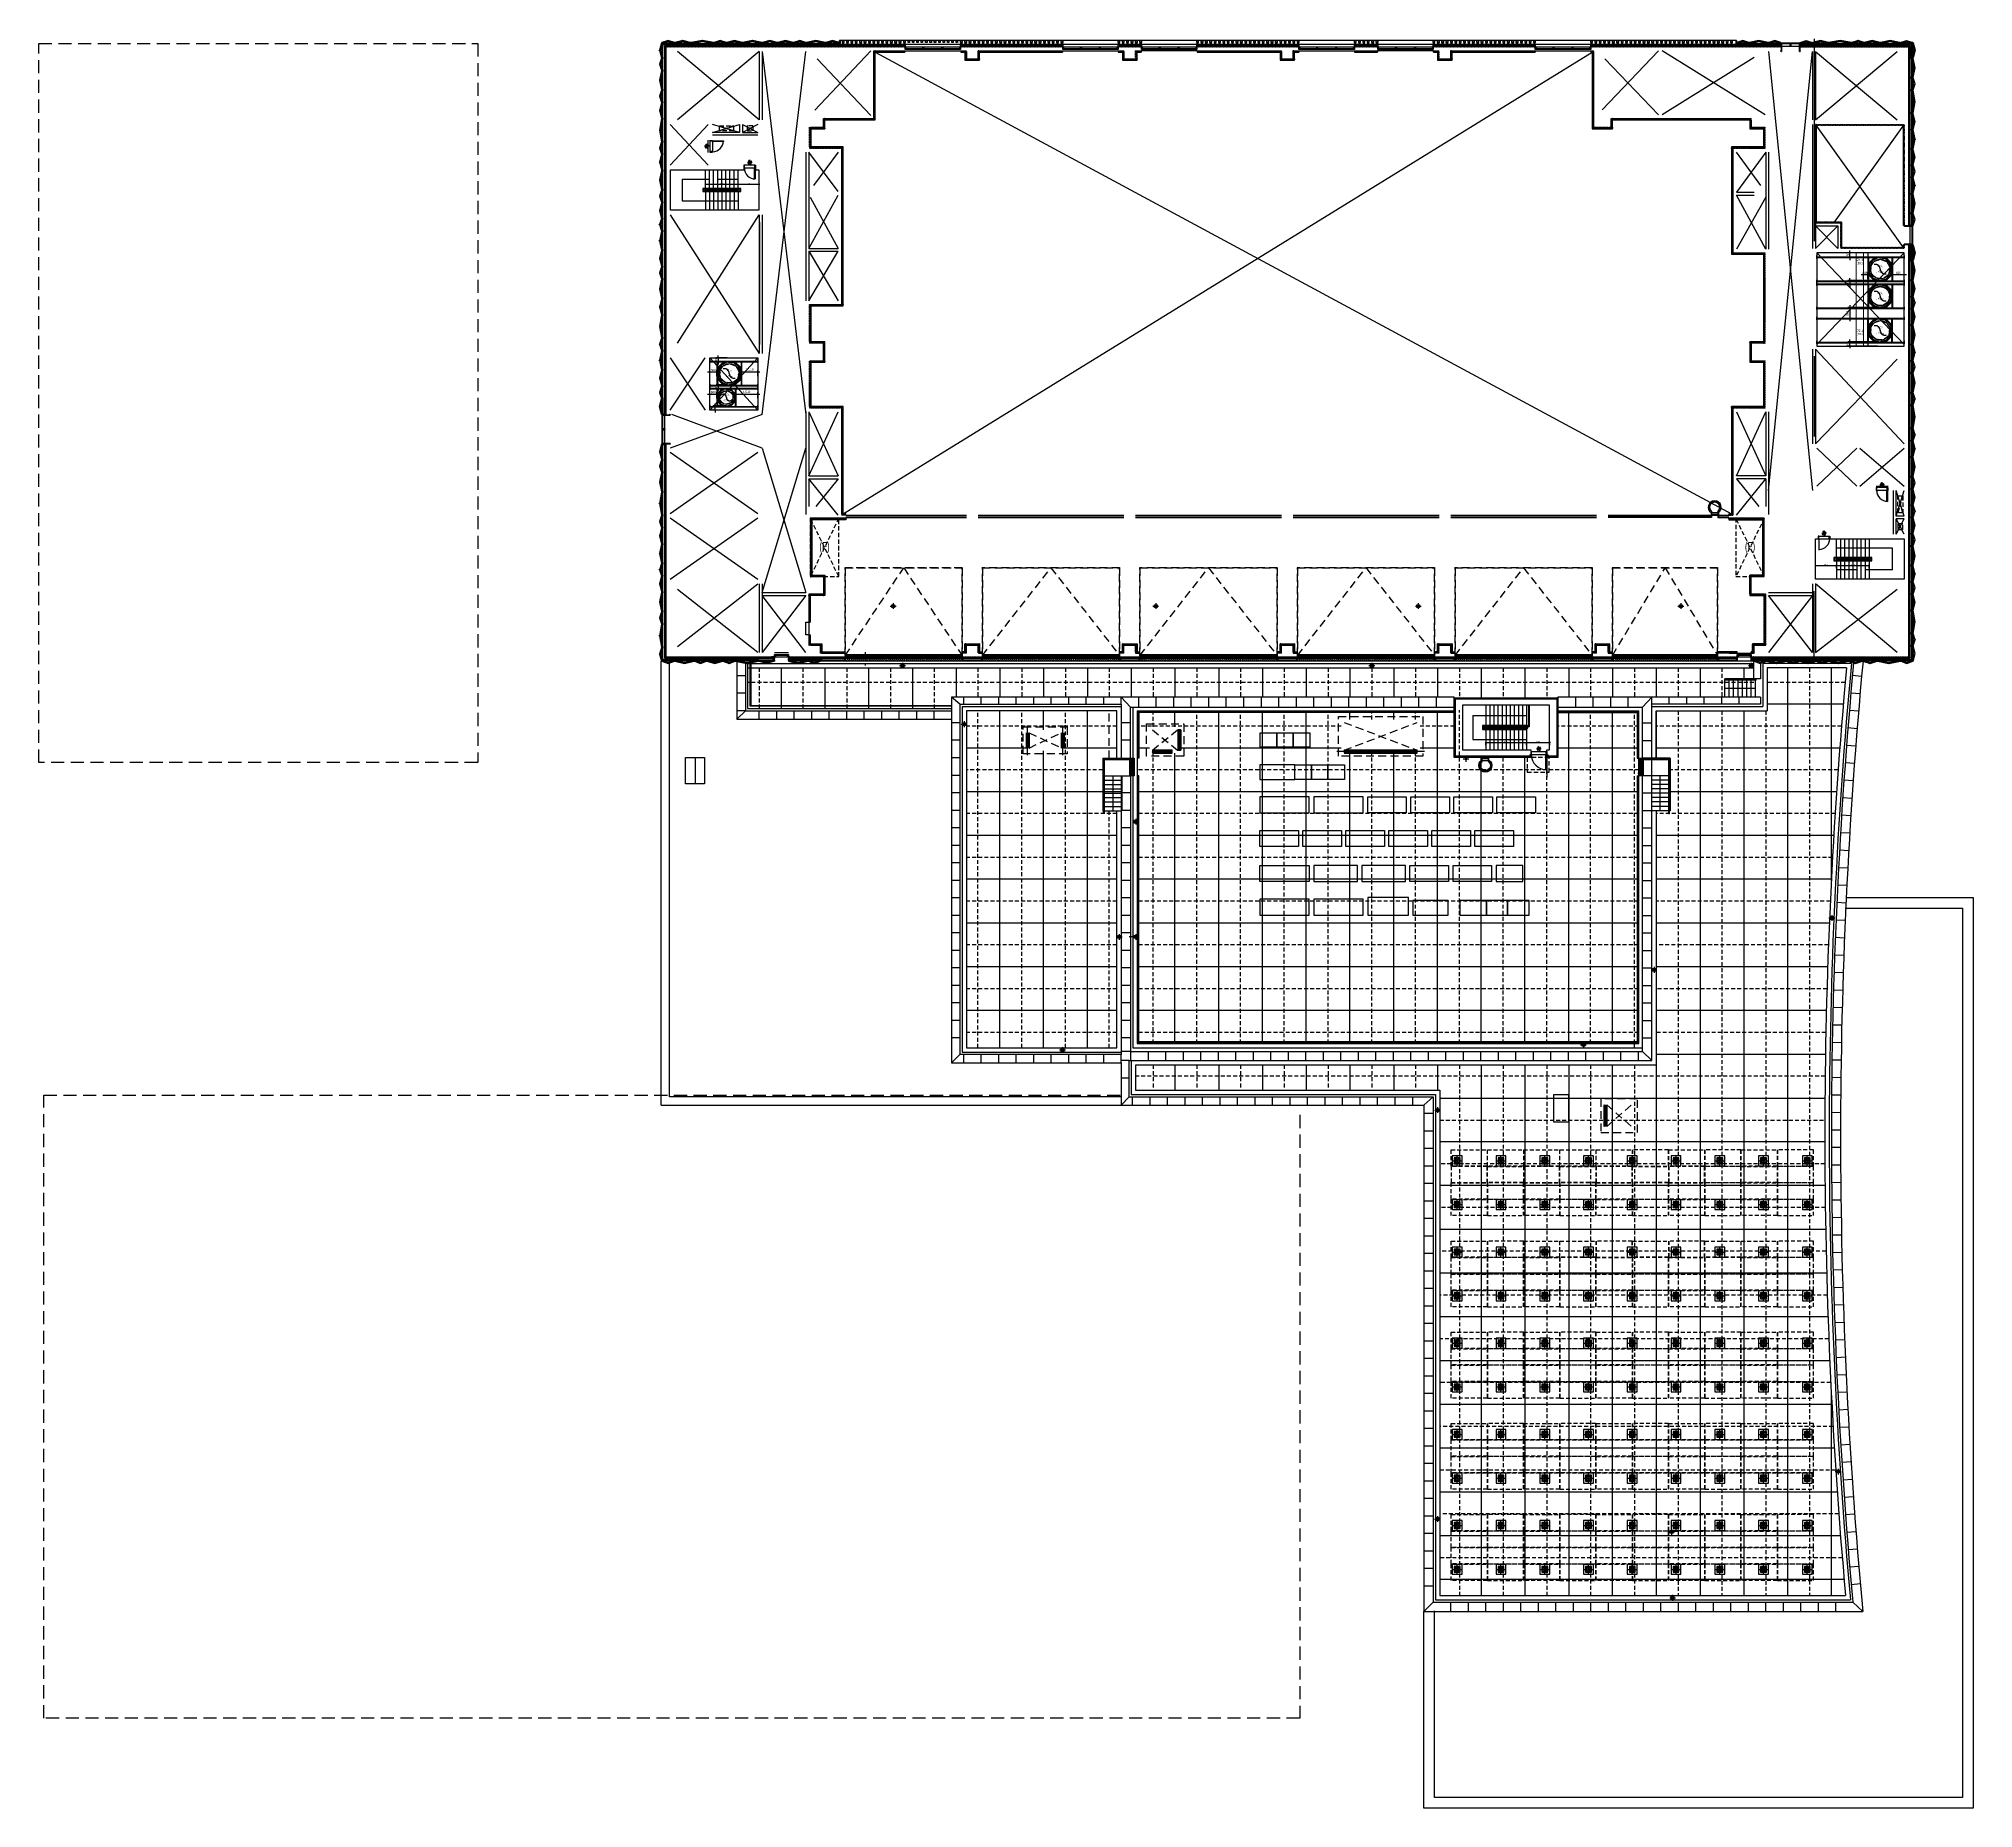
# Model space of a CAD drawing. Header units: millimetres. Extents: x 49154 to 181784, y 28275 to 149577.
import ezdxf
from ezdxf.enums import TextEntityAlignment as Align

# ---------------------------------------------------------------- set-up
doc = ezdxf.new("R2010")
doc.units = ezdxf.units.MM
doc.header["$LTSCALE"] = 300
for name, pattern in [('CEN', [62, 60, -1, 0, -1]), ('CENTER', [2, 1.25, -0.25, 0.25, -0.25]), ('CENTER2', [1.125, 0.75, -0.125, 0.125, -0.125]), ('CENTERX2', [4, 2.5, -0.5, 0.5, -0.5]), ('ghid', [3, 2, -1]), ('H1', [1.5, 1, -0.5]), ('HID', [2.8, 1.8, -1]), ('HIDDEN2', [0.1875, 0.125, -0.0625]), ('PASUN2', [3, 2, -1])]:
    doc.linetypes.add(name, pattern=pattern)
for name, color, linetype in [('0-Sheet', 7, 'Continuous'), ('6FIN', 6, 'Continuous'), ('8', 8, 'Continuous'), ('A-CEN', 1, 'Continuous'), ('A-CORE-STR', 9, 'Continuous'), ('A-CORE-난간', 8, 'Continuous'), ('A-DIM', 7, 'Continuous'), ('A-DOOR', 4, 'Continuous'), ('A-DOR.8', 8, 'Continuous'), ('A-ELE', 7, 'Continuous'), ('A-ELE-4', 4, 'Continuous'), ('A-ELE-8', 8, 'Continuous'), ('A-ETC-GEN', 253, 'HIDDEN2'), ('A-ETC-HANDRAIL', 8, 'Continuous'), ('A-ETC-LADDER', 8, 'Continuous'), ('A-ETC-소방', 8, 'H1'), ('A-ETC-전기', 253, 'H1'), ('A-FIN', 6, 'Continuous'), ('A-FIN(EX)', 6, 'Continuous'), ('A-FIN-8', 8, 'Continuous'), ('A-FIN-9', 7, 'Continuous'), ('A-FIN-HANDRAIL', 5, 'Continuous'), ('A-HAT', 251, 'Continuous'), ('A-HAT-MATL', 8, 'Continuous'), ('A-HIDDEN', 7, 'H1'), ('A-OPEN', 1, 'Continuous'), ('A-OPEN-HID', 1, 'H1'), ('A-SYM', 7, 'Continuous'), ('A-WALL', 3, 'Continuous'), ('A-WALL-D', 7, 'Continuous'), ('A-WIN', 4, 'Continuous'), ('A-갑종방화문', 7, 'Continuous'), ('A-그릴', 4, 'Continuous'), ('A-방화문표기', 6, 'ghid'), ('A-지붕바닥', 251, 'Continuous'), ('A-하지철물', 55, 'Continuous'), ('alucobond', 4, 'Continuous'), ('B-AR', 4, 'Continuous'), ('BOUNDARY_추후 증축', 7, 'H1'), ('CEN', 1, 'CEN'), ('GLASS', 4, 'Continuous'), ('INSUL', 8, 'Continuous'), ('ISL', 251, 'Continuous'), ('loco_SCR', 1, 'Continuous'), ('mold', 4, 'Continuous'), ('OPEN', 1, 'HID'), ('PV', 5, 'Continuous'), ('SCREW', 6, 'Continuous'), ('SEALANT', 90, 'Continuous'), ('SHEET', 6, 'Continuous'), ('도면층1', 3, 'Continuous'), ('보(girder)', 7, 'HID'), ('복합판넬', 6, 'Continuous'), ('우수계획', 7, 'Continuous'), ('장비패드', 7, 'Continuous'), ('코킹', 191, 'Continuous'), ('태양광', 7, 'Continuous'), ('태양광 모듈', 150, 'Continuous'), ('트랜치', 8, 'Continuous')]:
    doc.layers.add(name, color=color, linetype=linetype)
doc.layers.add('4', color=4, linetype='Continuous', lineweight=13)
doc.layers.add('PIPE', color=3, linetype='Continuous', lineweight=5)
for name, color, linetype, plot in [('A-ETC-소방 NOPLOT', 163, 'Continuous', False), ('A-ETC-전기 NOPLOT', 163, 'Continuous', False), ('NOPLOT-DIM', 191, 'Continuous', False)]:
    doc.layers.add(name, color=color, linetype=linetype, plot=plot)
doc.styles.add('Gdim', font='')
doc.styles.get('Gdim').set_extended_font_data('Dotum')
doc.dimstyles.new('Gdim30(INT)', dxfattribs={"dimscale": 24, "dimtxt": 3, "dimasz": 1, "dimexe": 1.5, "dimexo": 2, "dimgap": 1, "dimtad": 1, "dimdec": 0, "dimzin": 0, "dimdsep": 46, "dimlunit": 6, "dimtxsty": 'Gdim', "dimblk": 'ToneDOT', "dimcen": 1.5, "dimdle": 1.5, "dimclrd": 1, "dimclre": 1, "dimclrt": 256, "dimadec": 1, "dimazin": 0, "dimtfac": 1, "dimtdec": 0, "dimtix": 1, "dimtmove": 2, "dimatfit": 3, "dimldrblk": 'DOT', "dimfxl": 1, "dimtolj": 1, "dimtzin": 0, "dimlwd": -1, "dimlwe": -1, "dimarcsym": 0})
doc.dimstyles.new('Gdim300', dxfattribs={"dimscale": 300, "dimtxt": 3, "dimasz": 6, "dimexe": 1.5, "dimexo": 2, "dimgap": 1, "dimtad": 1, "dimdec": 0, "dimzin": 0, "dimdsep": 46, "dimlunit": 6, "dimtxsty": 'Gdim', "dimblk": 'DOTSMALL', "dimblk1": 'DOTSMALL', "dimblk2": 'DOTSMALL', "dimcen": 1.5, "dimdle": 1.5, "dimclrd": 1, "dimclre": 1, "dimclrt": 256, "dimazin": 0, "dimtfac": 1, "dimtdec": 0, "dimtix": 1, "dimtmove": 2, "dimatfit": 3, "dimldrblk": 'DOTSMALL', "dimfxl": 1, "dimtolj": 1, "dimtzin": 0, "dimlwd": -1, "dimlwe": -1, "dimarcsym": 0})
pattern_1 = [(135, (226596.06, -871163.21), (-67.351921, -67.351921), [])]
pattern_2 = [(45, (-559210, -330240.02), (-67.351921, 67.351921), [])]
pattern_3 = [(45, (-10, 0), (-44.90128, 44.90128), [])]

# ---------------------------------------------------------------- blocks, each defined once
blk = doc.blocks.new('EX-1100')
at = {"layer": '6FIN', "elevation": 0}
for points in [[(3, 204), (47, 204, 0.4142136), (50, 207), (50, 251, 0.4142136), (47, 254), (3, 254, 0.4142136), (0, 251), (0, 207, 0.4142136)], [(1147, 204), (1103, 204, -0.4142136), (1100, 207), (1100, 251, -0.4142136), (1103, 254), (1147, 254, -0.4142136), (1150, 251), (1150, 207, -0.4142136)]]:
    blk.add_lwpolyline(points, format="xyb", close=True, dxfattribs=at)
at = {"layer": 'A-하지철물'}
for p, q in [((1100, 254), (50, 254)), ((923, 204), (227, 204)), ((575, 56), (575, 108))]:
    blk.add_line(p, q, dxfattribs=at)
at = {"layer": 'A-하지철물', "elevation": 0}
blk.add_lwpolyline([(1100, 201), (1100, 253), (575, 108), (50, 253), (50, 201), (575, 56)], close=True, dxfattribs=at)
at = {"layer": 'A-하지철물'}
blk.add_circle((575, 4), 4.07, dxfattribs=at)
at = {"layer": 'alucobond', "color": 251, "linetype": 'HID', "ltscale": 10}
for p, q in [((30, 185), (42, 185)), ((31, 182), (31, 188)), ((31, 187), (39, 187)), ((31, 184), (39, 184)), ((32, 181), (32, 189)), ((32, 189), (32, 189)), ((32, 181), (32, 181)), ((38, 183), (38, 187)), ((39, 183), (39, 187)), ((1120, 185), (1108, 185)), ((1111, 183), (1111, 187)), ((1119, 187), (1111, 187)), ((1119, 184), (1111, 184)), ((1112, 183), (1112, 187)), ((1118, 181), (1118, 189)), ((1118, 189), (1118, 189)), ((1118, 181), (1118, 181)), ((1119, 182), (1119, 188))]:
    blk.add_line(p, q, dxfattribs=at)
at = {"layer": 'alucobond'}
for p, q in [((32, 195), (37, 195)), ((1118, 195), (1114, 195))]:
    blk.add_line(p, q, dxfattribs=at)
at = {"layer": 'alucobond', "color": 251, "linetype": 'HID', "ltscale": 10, "elevation": 0}
for points in [[(32, 189), (31, 188)], [(32, 181), (31, 182)], [(37, 194), (575, 46), (1114, 194)], [(1118, 189), (1119, 188)], [(1118, 181), (1119, 182)]]:
    blk.add_lwpolyline(points, dxfattribs=at)
at = {"layer": 'alucobond', "elevation": 0}
for points in [[(32, 195), (32, 154), (575, 4), (1118, 154), (1118, 195)], [(37, 195), (37, 157), (575, 8), (1114, 157), (1114, 195)], [(1114, 195), (1114, 157)]]:
    blk.add_lwpolyline(points, dxfattribs=at)
at = {"layer": 'alucobond', "color": 251, "linetype": 'HID', "ltscale": 10, "elevation": 0}
for points in [[(39, 187, -0.6666667), (39, 184, -1.5)], [(1111, 187, 0.6666667), (1111, 184, 1.5)]]:
    blk.add_lwpolyline(points, format="xyb", dxfattribs=at)
at = {"layer": 'alucobond', "color": 251, "linetype": 'HID', "ltscale": 10}
for centre, start, end in [((39, 187), 0, 180), ((39, 183), 180, 0), ((1111, 187), 0, 180), ((1111, 183), 180, 0)]:
    blk.add_arc(centre, 0.75, start, end, dxfattribs=at)
at = {"layer": 'mold', "color": 4, "elevation": 0}
for points in [[(25, 204), (25, 203)], [(1125, 204), (1125, 203)]]:
    blk.add_lwpolyline(points, dxfattribs=at)
at = {"layer": 'SHEET', "color": 8}
for p, q in [((47, 251), (3, 207)), ((3, 251), (47, 207)), ((1103, 251), (1147, 207)), ((1147, 251), (1103, 207))]:
    blk.add_line(p, q, dxfattribs=at)
at = {"layer": 'SHEET', "color": 8, "elevation": 0}
for points in [[(3, 207), (47, 207), (47, 251), (3, 251)], [(1147, 207), (1103, 207), (1103, 251), (1147, 251)]]:
    blk.add_lwpolyline(points, close=True, dxfattribs=at)
blk = doc.blocks.new('EX-1600')
at = {"layer": '6FIN', "elevation": 0}
for points in [[(3, 204), (47, 204, 0.4142136), (50, 207), (50, 251, 0.4142136), (47, 254), (3, 254, 0.4142136), (0, 251), (0, 207, 0.4142136)], [(1647, 204), (1603, 204, -0.4142136), (1600, 207), (1600, 251, -0.4142136), (1603, 254), (1647, 254, -0.4142136), (1650, 251), (1650, 207, -0.4142136)]]:
    blk.add_lwpolyline(points, format="xyb", close=True, dxfattribs=at)
at = {"layer": 'A-하지철물'}
for p, q in [((1600, 254), (50, 254)), ((1344, 204), (306, 204))]:
    blk.add_line(p, q, dxfattribs=at)
at = {"layer": 'A-하지철물', "elevation": 0}
for points in [[(42, 254), (825, 106), (1608, 254)], [(50, 204), (50, 202), (825, 55), (1600, 202), (1600, 204)]]:
    blk.add_lwpolyline(points, dxfattribs=at)
at = {"layer": 'A-하지철물'}
blk.add_circle((825, 4), 4.07, dxfattribs=at)
at = {"layer": 'alucobond', "color": 251, "linetype": 'HID', "ltscale": 10}
for p, q in [((30, 185), (42, 185)), ((31, 182), (31, 188)), ((31, 187), (39, 187)), ((31, 184), (39, 184)), ((32, 181), (32, 189)), ((32, 189), (32, 189)), ((32, 181), (32, 181)), ((38, 183), (38, 187)), ((39, 183), (39, 187)), ((1620, 185), (1608, 185)), ((1611, 183), (1611, 187)), ((1619, 187), (1611, 187)), ((1619, 184), (1611, 184)), ((1612, 183), (1612, 187)), ((1617, 181), (1617, 189)), ((1618, 189), (1617, 189)), ((1618, 181), (1617, 181)), ((1619, 182), (1619, 188))]:
    blk.add_line(p, q, dxfattribs=at)
at = {"layer": 'alucobond'}
for p, q in [((32, 195), (37, 195)), ((1617, 195), (1613, 195))]:
    blk.add_line(p, q, dxfattribs=at)
at = {"layer": 'alucobond', "color": 251, "linetype": 'HID', "ltscale": 10}
for points in [[(32, 189), (31, 188)], [(32, 181), (31, 182)]]:
    blk.add_lwpolyline(points, dxfattribs=at)
at = {"layer": 'alucobond', "elevation": 0}
for points in [[(32, 195), (32, 154), (825, 4), (1617, 154), (1617, 195)], [(37, 195), (37, 157), (825, 8), (1613, 157), (1613, 195)]]:
    blk.add_lwpolyline(points, dxfattribs=at)
at = {"layer": 'alucobond', "color": 251, "linetype": 'HID', "ltscale": 10, "elevation": 0}
for points in [[(37, 194), (825, 45), (1613, 194)], [(1618, 189), (1619, 188)], [(1618, 181), (1619, 182)]]:
    blk.add_lwpolyline(points, dxfattribs=at)
at = {"layer": 'alucobond', "color": 251, "linetype": 'HID', "ltscale": 10}
blk.add_lwpolyline([(39, 187, -0.6666667), (39, 184, -1.5)], format="xyb", dxfattribs=at)
at = {"layer": 'alucobond', "color": 251, "linetype": 'HID', "ltscale": 10, "elevation": 0}
blk.add_lwpolyline([(1611, 187, 0.6666667), (1611, 184, 1.5)], format="xyb", dxfattribs=at)
at = {"layer": 'alucobond', "color": 251, "linetype": 'HID', "ltscale": 10}
for centre, start, end in [((39, 187), 0, 180), ((39, 183), 180, 0), ((1611, 187), 0, 180), ((1611, 183), 180, 0)]:
    blk.add_arc(centre, 0.75, start, end, dxfattribs=at)
at = {"layer": 'mold', "color": 4}
blk.add_lwpolyline([(25, 204), (25, 203)], dxfattribs=at)
at = {"layer": 'mold', "color": 4, "elevation": 0}
blk.add_lwpolyline([(1625, 204), (1625, 203)], dxfattribs=at)
at = {"layer": 'SHEET', "color": 8}
for p, q in [((47, 251), (3, 207)), ((3, 251), (47, 207)), ((1603, 251), (1647, 207)), ((1647, 251), (1603, 207))]:
    blk.add_line(p, q, dxfattribs=at)
at = {"layer": 'SHEET', "color": 8, "elevation": 0}
for points in [[(3, 207), (47, 207), (47, 251), (3, 251)], [(1647, 207), (1603, 207), (1603, 251), (1647, 251)]]:
    blk.add_lwpolyline(points, close=True, dxfattribs=at)
blk = doc.blocks.new('EX-850-1')
at = {"layer": '6FIN', "elevation": 0}
for points in [[(3, 204), (47, 204, 0.4142136), (50, 207), (50, 251, 0.4142136), (47, 254), (3, 254, 0.4142136), (0, 251), (0, 207, 0.4142136)], [(897, 204), (853, 204, -0.4142136), (850, 207), (850, 251, -0.4142136), (853, 254), (897, 254, -0.4142136), (900, 251), (900, 207, -0.4142136)]]:
    blk.add_lwpolyline(points, format="xyb", close=True, dxfattribs=at)
at = {"layer": 'A-하지철물'}
for p, q in [((850, 254), (50, 254)), ((711, 204), (189, 204))]:
    blk.add_line(p, q, dxfattribs=at)
at = {"layer": 'A-하지철물', "elevation": 0}
for points in [[(50, 254), (450, 110), (850, 254)], [(50, 204), (50, 201), (450, 57), (850, 201), (850, 204)]]:
    blk.add_lwpolyline(points, dxfattribs=at)
at = {"layer": 'A-하지철물'}
blk.add_circle((450, 4), 4.07, dxfattribs=at)
at = {"layer": 'alucobond', "color": 251, "linetype": 'HID', "ltscale": 10}
for p, q in [((30, 185), (42, 185)), ((31, 182), (31, 188)), ((31, 187), (39, 187)), ((31, 184), (39, 184)), ((32, 181), (32, 189)), ((32, 189), (32, 189)), ((32, 181), (32, 181)), ((38, 183), (38, 187)), ((39, 183), (39, 187)), ((870, 185), (858, 185)), ((861, 183), (861, 187)), ((869, 187), (861, 187)), ((869, 184), (861, 184)), ((862, 183), (862, 187)), ((867, 181), (867, 189)), ((868, 189), (867, 189)), ((868, 181), (867, 181)), ((869, 182), (869, 188))]:
    blk.add_line(p, q, dxfattribs=at)
at = {"layer": 'alucobond'}
for p, q in [((32, 195), (37, 195)), ((867, 195), (863, 195))]:
    blk.add_line(p, q, dxfattribs=at)
at = {"layer": 'alucobond', "color": 251, "linetype": 'HID', "ltscale": 10}
for points in [[(32, 189), (31, 188)], [(32, 181), (31, 182)], [(868, 189), (869, 188)], [(868, 181), (869, 182)]]:
    blk.add_lwpolyline(points, dxfattribs=at)
at = {"layer": 'alucobond', "elevation": 0}
for points in [[(32, 195), (32, 154), (450, 4), (867, 154), (867, 195)], [(37, 195), (37, 157), (450, 8), (863, 157), (863, 195)]]:
    blk.add_lwpolyline(points, dxfattribs=at)
at = {"layer": 'alucobond', "color": 251, "linetype": 'HID', "ltscale": 10, "elevation": 0}
blk.add_lwpolyline([(37, 195), (450, 47), (863, 195)], dxfattribs=at)
at = {"layer": 'alucobond', "color": 251, "linetype": 'HID', "ltscale": 10}
for points in [[(39, 187, -0.6666667), (39, 184, -1.5)], [(861, 187, 0.6666667), (861, 184, 1.5)]]:
    blk.add_lwpolyline(points, format="xyb", dxfattribs=at)
for centre, start, end in [((39, 187), 0, 180), ((39, 183), 180, 0), ((861, 187), 0, 180), ((861, 183), 180, 0)]:
    blk.add_arc(centre, 0.75, start, end, dxfattribs=at)
at = {"layer": 'mold', "color": 4}
for points in [[(25, 204), (25, 203)], [(875, 204), (875, 203)]]:
    blk.add_lwpolyline(points, dxfattribs=at)
at = {"layer": 'SHEET', "color": 8}
for p, q in [((47, 251), (3, 207)), ((3, 251), (47, 207)), ((853, 251), (897, 207)), ((897, 251), (853, 207))]:
    blk.add_line(p, q, dxfattribs=at)
at = {"layer": 'SHEET', "color": 8, "elevation": 0}
for points in [[(3, 207), (47, 207), (47, 251), (3, 251)], [(897, 207), (853, 207), (853, 251), (897, 251)]]:
    blk.add_lwpolyline(points, close=True, dxfattribs=at)
blk = doc.blocks.new('EX-1350')
at = {"layer": '6FIN', "elevation": 0}
for points in [[(3, 204), (47, 204, 0.4142136), (50, 207), (50, 251, 0.4142136), (47, 254), (3, 254, 0.4142136), (0, 251), (0, 207, 0.4142136)], [(1397, 204), (1353, 204, -0.4142136), (1350, 207), (1350, 251, -0.4142136), (1353, 254), (1397, 254, -0.4142136), (1400, 251), (1400, 207, -0.4142136)]]:
    blk.add_lwpolyline(points, format="xyb", close=True, dxfattribs=at)
at = {"layer": 'A-하지철물'}
for p, q in [((1350, 254), (50, 254)), ((1134, 204), (266, 204))]:
    blk.add_line(p, q, dxfattribs=at)
at = {"layer": 'A-하지철물', "elevation": 0}
for points in [[(50, 254), (50, 201), (700, 55), (1350, 201), (1350, 254)], [(50, 253), (700, 107), (1350, 253)]]:
    blk.add_lwpolyline(points, dxfattribs=at)
at = {"layer": 'A-하지철물'}
blk.add_circle((700, 4), 4.07, dxfattribs=at)
at = {"layer": 'alucobond', "color": 251, "linetype": 'HID', "ltscale": 10}
for p, q in [((30, 185), (42, 185)), ((31, 182), (31, 188)), ((31, 187), (39, 187)), ((31, 184), (39, 184)), ((32, 181), (32, 189)), ((32, 189), (32, 189)), ((32, 181), (32, 181)), ((38, 183), (38, 187)), ((39, 183), (39, 187)), ((1370, 185), (1358, 185)), ((1361, 183), (1361, 187)), ((1369, 187), (1361, 187)), ((1369, 184), (1361, 184)), ((1362, 183), (1362, 187)), ((1367, 181), (1367, 189)), ((1368, 189), (1367, 189)), ((1368, 181), (1367, 181)), ((1369, 182), (1369, 188))]:
    blk.add_line(p, q, dxfattribs=at)
at = {"layer": 'alucobond'}
for p, q in [((32, 195), (37, 195)), ((1367, 195), (1363, 195))]:
    blk.add_line(p, q, dxfattribs=at)
at = {"layer": 'alucobond', "color": 251, "linetype": 'HID', "ltscale": 10, "elevation": 0}
for points in [[(32, 189), (31, 188)], [(32, 181), (31, 182)], [(37, 194), (700, 45), (1363, 194)], [(1368, 189), (1369, 188)], [(1368, 181), (1369, 182)]]:
    blk.add_lwpolyline(points, dxfattribs=at)
at = {"layer": 'alucobond', "elevation": 0}
for points in [[(32, 195), (32, 154), (700, 4), (1367, 154), (1367, 195)], [(37, 195), (37, 157), (700, 8), (1363, 157), (1363, 195)]]:
    blk.add_lwpolyline(points, dxfattribs=at)
at = {"layer": 'alucobond', "color": 251, "linetype": 'HID', "ltscale": 10, "elevation": 0}
for points in [[(39, 187, -0.6666667), (39, 184, -1.5)], [(1361, 187, 0.6666667), (1361, 184, 1.5)]]:
    blk.add_lwpolyline(points, format="xyb", dxfattribs=at)
at = {"layer": 'alucobond', "color": 251, "linetype": 'HID', "ltscale": 10}
for centre, start, end in [((39, 187), 0, 180), ((39, 183), 180, 0), ((1361, 187), 0, 180), ((1361, 183), 180, 0)]:
    blk.add_arc(centre, 0.75, start, end, dxfattribs=at)
at = {"layer": 'mold', "color": 4, "elevation": 0}
for points in [[(25, 204), (25, 203)], [(1375, 204), (1375, 203)]]:
    blk.add_lwpolyline(points, dxfattribs=at)
at = {"layer": 'SHEET', "color": 8}
for p, q in [((47, 251), (3, 207)), ((3, 251), (47, 207)), ((1353, 251), (1397, 207)), ((1397, 251), (1353, 207))]:
    blk.add_line(p, q, dxfattribs=at)
at = {"layer": 'SHEET', "color": 8, "elevation": 0}
for points in [[(3, 207), (47, 207), (47, 251), (3, 251)], [(1397, 207), (1353, 207), (1353, 251), (1397, 251)]]:
    blk.add_lwpolyline(points, close=True, dxfattribs=at)
blk = doc.blocks.new('EX-1050')
at = {"layer": '6FIN', "elevation": 0}
for points in [[(3, 204), (47, 204, 0.4142136), (50, 207), (50, 251, 0.4142136), (47, 254), (3, 254, 0.4142136), (0, 251), (0, 207, 0.4142136)], [(1097, 204), (1053, 204, -0.4142136), (1050, 207), (1050, 251, -0.4142136), (1053, 254), (1097, 254, -0.4142136), (1100, 251), (1100, 207, -0.4142136)]]:
    blk.add_lwpolyline(points, format="xyb", close=True, dxfattribs=at)
at = {"layer": 'A-하지철물'}
for p, q in [((1050, 254), (50, 254)), ((881, 204), (219, 204))]:
    blk.add_line(p, q, dxfattribs=at)
at = {"layer": 'A-하지철물', "elevation": 0}
for points in [[(39, 204), (550, 56), (1061, 204)], [(47, 254), (550, 108), (1053, 254)]]:
    blk.add_lwpolyline(points, dxfattribs=at)
at = {"layer": 'A-하지철물'}
blk.add_circle((550, 4), 4.07, dxfattribs=at)
at = {"layer": 'alucobond', "color": 251, "linetype": 'HID', "ltscale": 10}
for p, q in [((30, 185), (42, 185)), ((31, 182), (31, 188)), ((31, 187), (39, 187)), ((31, 184), (39, 184)), ((32, 181), (32, 189)), ((32, 189), (32, 189)), ((32, 181), (32, 181)), ((38, 183), (38, 187)), ((39, 183), (39, 187)), ((1070, 185), (1058, 185)), ((1061, 183), (1061, 187)), ((1069, 187), (1061, 187)), ((1069, 184), (1061, 184)), ((1062, 183), (1062, 187)), ((1067, 181), (1067, 189)), ((1068, 189), (1067, 189)), ((1068, 181), (1067, 181)), ((1069, 182), (1069, 188))]:
    blk.add_line(p, q, dxfattribs=at)
at = {"layer": 'alucobond'}
for p, q in [((32, 195), (37, 195)), ((1067, 195), (1063, 195))]:
    blk.add_line(p, q, dxfattribs=at)
at = {"layer": 'alucobond', "color": 251, "linetype": 'HID', "ltscale": 10, "elevation": 0}
for points in [[(32, 189), (31, 188)], [(32, 181), (31, 182)], [(37, 195), (550, 46), (1063, 195)], [(1068, 189), (1069, 188)], [(1068, 181), (1069, 182)]]:
    blk.add_lwpolyline(points, dxfattribs=at)
at = {"layer": 'alucobond', "elevation": 0}
for points in [[(32, 195), (32, 154), (550, 4), (1067, 154), (1067, 195)], [(37, 195), (37, 157), (550, 8), (1063, 157), (1063, 195)]]:
    blk.add_lwpolyline(points, dxfattribs=at)
at = {"layer": 'alucobond', "color": 251, "linetype": 'HID', "ltscale": 10, "elevation": 0}
for points in [[(39, 187, -0.6666667), (39, 184, -1.5)], [(1061, 187, 0.6666667), (1061, 184, 1.5)]]:
    blk.add_lwpolyline(points, format="xyb", dxfattribs=at)
at = {"layer": 'alucobond', "color": 251, "linetype": 'HID', "ltscale": 10}
for centre, start, end in [((39, 187), 0, 180), ((39, 183), 180, 0), ((1061, 187), 0, 180), ((1061, 183), 180, 0)]:
    blk.add_arc(centre, 0.75, start, end, dxfattribs=at)
at = {"layer": 'mold', "color": 4, "elevation": 0}
for points in [[(25, 204), (25, 203)], [(1075, 204), (1075, 203)]]:
    blk.add_lwpolyline(points, dxfattribs=at)
at = {"layer": 'SHEET', "color": 8}
for p, q in [((47, 251), (3, 207)), ((3, 251), (47, 207)), ((1053, 251), (1097, 207)), ((1097, 251), (1053, 207))]:
    blk.add_line(p, q, dxfattribs=at)
at = {"layer": 'SHEET', "color": 8, "elevation": 0}
for points in [[(3, 207), (47, 207), (47, 251), (3, 251)], [(1097, 207), (1053, 207), (1053, 251), (1097, 251)]]:
    blk.add_lwpolyline(points, close=True, dxfattribs=at)
blk = doc.blocks.new('EX-950-1')
at = {"layer": '6FIN', "elevation": 0}
for points in [[(3, 204), (47, 204, 0.4142136), (50, 207), (50, 251, 0.4142136), (47, 254), (3, 254, 0.4142136), (0, 251), (0, 207, 0.4142136)], [(997, 204), (953, 204, -0.4142136), (950, 207), (950, 251, -0.4142136), (953, 254), (997, 254, -0.4142136), (1000, 251), (1000, 207, -0.4142136)]]:
    blk.add_lwpolyline(points, format="xyb", close=True, dxfattribs=at)
at = {"layer": 'A-하지철물'}
for p, q in [((950, 254), (50, 254)), ((796, 204), (204, 204))]:
    blk.add_line(p, q, dxfattribs=at)
at = {"layer": 'A-하지철물', "elevation": 0}
for points in [[(48, 254), (500, 109), (952, 254)], [(50, 204), (50, 201), (500, 57), (950, 201), (950, 204)]]:
    blk.add_lwpolyline(points, dxfattribs=at)
at = {"layer": 'A-하지철물'}
blk.add_circle((500, 4), 4.07, dxfattribs=at)
at = {"layer": 'alucobond', "color": 251, "linetype": 'HID', "ltscale": 10}
for p, q in [((30, 185), (42, 185)), ((31, 182), (31, 188)), ((31, 187), (39, 187)), ((31, 184), (39, 184)), ((32, 181), (32, 189)), ((32, 189), (32, 189)), ((32, 181), (32, 181)), ((38, 183), (38, 187)), ((39, 183), (39, 187)), ((970, 185), (958, 185)), ((961, 183), (961, 187)), ((969, 187), (961, 187)), ((969, 184), (961, 184)), ((962, 183), (962, 187)), ((967, 181), (967, 189)), ((968, 189), (967, 189)), ((968, 181), (967, 181)), ((969, 182), (969, 188))]:
    blk.add_line(p, q, dxfattribs=at)
at = {"layer": 'alucobond'}
for p, q in [((32, 195), (37, 195)), ((967, 195), (963, 195))]:
    blk.add_line(p, q, dxfattribs=at)
at = {"layer": 'alucobond', "color": 251, "linetype": 'HID', "ltscale": 10}
for points in [[(32, 189), (31, 188)], [(32, 181), (31, 182)], [(968, 189), (969, 188)], [(968, 181), (969, 182)]]:
    blk.add_lwpolyline(points, dxfattribs=at)
at = {"layer": 'alucobond', "elevation": 0}
for points in [[(32, 195), (32, 154), (500, 4), (967, 154), (967, 195)], [(37, 195), (37, 157), (500, 8), (963, 157), (963, 195)]]:
    blk.add_lwpolyline(points, dxfattribs=at)
at = {"layer": 'alucobond', "color": 251, "linetype": 'HID', "ltscale": 10, "elevation": 0}
blk.add_lwpolyline([(37, 195), (500, 46), (963, 195)], dxfattribs=at)
at = {"layer": 'alucobond', "color": 251, "linetype": 'HID', "ltscale": 10}
for points in [[(39, 187, -0.6666667), (39, 184, -1.5)], [(961, 187, 0.6666667), (961, 184, 1.5)]]:
    blk.add_lwpolyline(points, format="xyb", dxfattribs=at)
for centre, start, end in [((39, 187), 0, 180), ((39, 183), 180, 0), ((961, 187), 0, 180), ((961, 183), 180, 0)]:
    blk.add_arc(centre, 0.75, start, end, dxfattribs=at)
at = {"layer": 'mold', "color": 4}
for points in [[(25, 204), (25, 203)], [(975, 204), (975, 203)]]:
    blk.add_lwpolyline(points, dxfattribs=at)
at = {"layer": 'SHEET', "color": 8}
for p, q in [((47, 251), (3, 207)), ((3, 251), (47, 207)), ((953, 251), (997, 207)), ((997, 251), (953, 207))]:
    blk.add_line(p, q, dxfattribs=at)
at = {"layer": 'SHEET', "color": 8, "elevation": 0}
for points in [[(3, 207), (47, 207), (47, 251), (3, 251)], [(997, 207), (953, 207), (953, 251), (997, 251)]]:
    blk.add_lwpolyline(points, close=True, dxfattribs=at)
blk = doc.blocks.new('A$C604a228c')
at = {"layer": '6FIN', "elevation": 0}
for points in [[(187, 1011), (218, 1042, -0.4142136), (222, 1042), (288, 976, -0.4142136), (288, 972), (258, 941, -0.4142136), (253, 941), (187, 1007, -0.4142136)], [(204, 3), (204, 47, -0.4142136), (207, 50), (251, 50, -0.4142136), (254, 47), (254, 3, -0.4142136), (251, 0), (207, 0, -0.4142136)], [(1076, 1025), (1032, 1025, 0.4142136), (1029, 1022), (1029, 978, 0.4142136), (1032, 975), (1076, 975, 0.4142136), (1079, 978), (1079, 1022, 0.4142136)]]:
    blk.add_lwpolyline(points, format="xyb", close=True, dxfattribs=at)
at = {"layer": 'A-하지철물'}
for p, q in [((204, 219), (204, 881)), ((254, 50), (254, 940)), ((289, 975), (1029, 975)), ((326, 1025), (883, 1025))]:
    blk.add_line(p, q, dxfattribs=at)
at = {"layer": 'A-하지철물', "elevation": 0}
for points in [[(188, 1006), (56, 550), (204, 39)], [(229, 965), (108, 550), (254, 47)], [(1029, 1025), (1029, 1028), (604, 1172), (222, 1043)], [(1022, 978), (604, 1119), (261, 1003)]]:
    blk.add_lwpolyline(points, dxfattribs=at)
at = {"layer": 'A-하지철물'}
for centre in [(4, 550), (604, 1225)]:
    blk.add_circle(centre, 4.07, dxfattribs=at)
at = {"layer": 'alucobond', "color": 251, "linetype": 'HID', "ltscale": 10}
for p, q in [((159, 1044), (171, 1044)), ((161, 1048), (162, 1048)), ((161, 1047), (161, 1041)), ((161, 1046), (169, 1046)), ((161, 1043), (169, 1043)), ((161, 1040), (162, 1040)), ((162, 1048), (162, 1040)), ((167, 1046), (167, 1042)), ((169, 1046), (169, 1042)), ((185, 1037), (177, 1029)), ((183, 1037), (177, 1031)), ((177, 1032), (180, 1028)), ((178, 1033), (181, 1029)), ((185, 1035), (180, 1029)), ((181, 1068), (189, 1068)), ((181, 1068), (181, 1068)), ((181, 1038), (186, 1032)), ((181, 1038), (181, 1038)), ((181, 32), (189, 32)), ((181, 32), (181, 32)), ((182, 1069), (188, 1069)), ((182, 1038), (186, 1034)), ((182, 31), (188, 31)), ((183, 1062), (187, 1062)), ((183, 1061), (187, 1061)), ((183, 39), (187, 39)), ((183, 38), (187, 38)), ((184, 1069), (184, 1061)), ((184, 31), (184, 39)), ((185, 1070), (185, 1058)), ((185, 30), (185, 42)), ((187, 1032), (186, 1032)), ((187, 1069), (187, 1061)), ((187, 31), (187, 39)), ((189, 1068), (189, 1068)), ((189, 32), (189, 32)), ((191, 1049), (197, 1043)), ((191, 1048), (191, 1049)), ((191, 1047), (195, 1043)), ((192, 1044), (200, 1052)), ((192, 1046), (198, 1052)), ((194, 1044), (200, 1049)), ((196, 1051), (200, 1048)), ((197, 1052), (201, 1049)), ((197, 1042), (197, 1043)), ((1049, 1044), (1038, 1044)), ((1040, 1046), (1040, 1042)), ((1048, 1046), (1040, 1046)), ((1048, 1043), (1040, 1043)), ((1041, 1046), (1041, 1042)), ((1047, 1048), (1047, 1040)), ((1047, 1048), (1047, 1048)), ((1047, 1040), (1047, 1040)), ((1048, 1047), (1048, 1041))]:
    blk.add_line(p, q, dxfattribs=at)
at = {"layer": 'alucobond'}
for p, q in [((190, 1028), (188, 1025)), ((195, 32), (195, 36)), ((202, 1039), (204, 1041)), ((1047, 1034), (1043, 1034))]:
    blk.add_line(p, q, dxfattribs=at)
at = {"layer": 'alucobond', "elevation": 0}
for points in [[(191, 1028), (153, 1065), (4, 550), (154, 32), (195, 32)], [(188, 1025), (155, 1057), (8, 550), (157, 36), (195, 36)], [(1047, 1034), (1047, 1075), (604, 1225), (164, 1076), (201, 1038)], [(1043, 1034), (1043, 1072), (604, 1221), (171, 1074), (204, 1041)]]:
    blk.add_lwpolyline(points, dxfattribs=at)
at = {"layer": 'alucobond', "color": 251, "linetype": 'HID', "ltscale": 10, "elevation": 0}
for points in [[(184, 1027), (46, 550), (195, 36)], [(161, 1048), (161, 1047)], [(161, 1040), (161, 1041)], [(181, 1068), (182, 1069)], [(181, 1038), (182, 1038)], [(181, 32), (182, 31)], [(187, 1032), (186, 1034)], [(189, 1068), (188, 1069)], [(189, 32), (188, 31)], [(191, 1048), (191, 1047)], [(197, 1042), (195, 1043)], [(1043, 1034), (604, 1183), (201, 1046)], [(1047, 1048), (1048, 1047)], [(1047, 1040), (1048, 1041)]]:
    blk.add_lwpolyline(points, dxfattribs=at)
at = {"layer": 'alucobond', "elevation": 0}
for points in [[(202, 1027), (201, 1028), (193, 1020), (161, 1052), (153, 1049), (154, 1047), (160, 1050), (193, 1018)], [(202, 1027), (201, 1028), (209, 1036), (177, 1068), (181, 1076), (182, 1076), (179, 1069), (211, 1036)]]:
    blk.add_lwpolyline(points, close=True, dxfattribs=at)
at = {"layer": 'alucobond', "color": 251, "linetype": 'HID', "ltscale": 10, "elevation": 0}
for points in [[(169, 1043, 0.6666667), (169, 1046, 1.5)], [(180, 1029, -0.6666667), (177, 1031, -1.5)], [(187, 1061, -0.6666667), (184, 1061, -1.5)], [(187, 39, 0.6666667), (184, 39, 1.5)], [(200, 1049, 0.6666667), (198, 1052, 1.5)], [(1040, 1043, -0.6666667), (1040, 1046, -1.5)]]:
    blk.add_lwpolyline(points, format="xyb", dxfattribs=at)
at = {"layer": 'alucobond', "color": 251, "linetype": 'HID', "ltscale": 10}
for centre, start, end in [((168, 1046), 0, 180), ((168, 1042), 180, 0), ((177, 1032), 45, 225), ((181, 1029), 225, 45), ((183, 1061), 90, 270), ((183, 39), 90, 270), ((187, 1061), 270, 90), ((187, 39), 270, 90), ((197, 1052), 45, 225), ((200, 1048), 225, 45), ((1040, 1046), 0, 180), ((1040, 1042), 180, 0)]:
    blk.add_arc(centre, 0.75, start, end, dxfattribs=at)
at = {"layer": 'mold', "color": 4, "elevation": 0}
for points in [[(204, 25), (203, 25)], [(1054, 1025), (1054, 1027)]]:
    blk.add_lwpolyline(points, dxfattribs=at)
at = {"layer": 'PIPE', "color": 1}
for p, q in [((286, 974), (189, 1009)), ((286, 974), (189, 1009)), ((218, 1042), (220, 1045)), ((222, 1042), (220, 1045)), ((255, 943), (220, 1040)), ((255, 943), (220, 1040))]:
    blk.add_line(p, q, dxfattribs=at)
at = {"layer": 'PIPE', "elevation": 0}
blk.add_lwpolyline([(218, 1042), (187, 1011, 0.4142136), (187, 1007), (253, 941, 0.4142136), (258, 941), (288, 972, 0.4142136), (288, 976), (222, 1042, 0.4142136)], format="xyb", close=True, dxfattribs=at)
blk.add_lwpolyline([(220, 1040), (189, 1009), (255, 943), (286, 974)], close=True, dxfattribs=at)
at = {"layer": 'SHEET', "color": 8}
for p, q in [((251, 47), (207, 3)), ((251, 3), (207, 47)), ((1032, 978), (1076, 1022)), ((1076, 978), (1032, 1022))]:
    blk.add_line(p, q, dxfattribs=at)
at = {"layer": 'SHEET', "color": 8, "elevation": 0}
for points in [[(189, 1009), (220, 1040), (286, 974), (255, 943)], [(207, 3), (207, 47), (251, 47), (251, 3)], [(1076, 1022), (1032, 1022), (1032, 978), (1076, 978)]]:
    blk.add_lwpolyline(points, close=True, dxfattribs=at)
blk = doc.blocks.new('A$C3e56fbfe')
at = {"layer": '6FIN', "elevation": 0}
for points in [[(187, 218), (218, 187, 0.4142136), (222, 187), (288, 253, 0.4142136), (288, 258), (258, 288, 0.4142136), (253, 288), (187, 222, 0.4142136)], [(204, 1126), (204, 1082, 0.4142136), (207, 1079), (251, 1079, 0.4142136), (254, 1082), (254, 1126, 0.4142136), (251, 1129), (207, 1129, 0.4142136)], [(1076, 204), (1032, 204, -0.4142136), (1029, 207), (1029, 251, -0.4142136), (1032, 254), (1076, 254, -0.4142136), (1079, 251), (1079, 207, -0.4142136)]]:
    blk.add_lwpolyline(points, format="xyb", close=True, dxfattribs=at)
at = {"layer": 'A-하지철물'}
for p, q in [((204, 333), (204, 925)), ((254, 289), (254, 1079)), ((1029, 254), (289, 254)), ((883, 204), (326, 204))]:
    blk.add_line(p, q, dxfattribs=at)
at = {"layer": 'A-하지철물', "elevation": 0}
for points in [[(204, 1079), (201, 1079), (57, 629), (191, 210)], [(254, 1081), (109, 629), (227, 262)], [(209, 191), (604, 57), (1029, 201), (1029, 204)], [(261, 226), (604, 110), (1022, 251)]]:
    blk.add_lwpolyline(points, dxfattribs=at)
at = {"layer": 'A-하지철물'}
for centre in [(4, 629), (604, 4)]:
    blk.add_circle(centre, 4.07, dxfattribs=at)
at = {"layer": 'alucobond', "color": 251, "linetype": 'HID', "ltscale": 10}
for p, q in [((177, 197), (180, 201)), ((185, 192), (177, 200)), ((183, 192), (177, 198)), ((178, 196), (181, 200)), ((185, 194), (180, 200)), ((181, 1097), (189, 1097)), ((181, 1097), (181, 1097)), ((181, 191), (186, 197)), ((181, 191), (181, 191)), ((182, 1098), (188, 1098)), ((182, 191), (186, 195)), ((183, 1091), (187, 1091)), ((183, 1090), (187, 1090)), ((184, 1098), (184, 1090)), ((185, 1099), (185, 1088)), ((187, 197), (186, 197)), ((187, 1098), (187, 1090)), ((189, 1097), (189, 1097)), ((191, 181), (197, 186)), ((191, 182), (195, 186)), ((191, 181), (191, 181)), ((192, 185), (200, 177)), ((192, 183), (198, 177)), ((194, 185), (200, 180)), ((196, 178), (200, 181)), ((197, 187), (197, 186)), ((197, 177), (201, 180)), ((1049, 185), (1038, 185)), ((1040, 183), (1040, 187)), ((1048, 187), (1040, 187)), ((1048, 184), (1040, 184)), ((1041, 183), (1041, 187)), ((1047, 181), (1047, 189)), ((1047, 189), (1047, 189)), ((1047, 181), (1047, 181)), ((1048, 182), (1048, 188))]:
    blk.add_line(p, q, dxfattribs=at)
at = {"layer": 'alucobond'}
for p, q in [((190, 202), (188, 204)), ((195, 1097), (195, 1093)), ((202, 190), (204, 188)), ((1047, 195), (1043, 195))]:
    blk.add_line(p, q, dxfattribs=at)
at = {"layer": 'alucobond', "elevation": 0}
for points in [[(195, 1097), (154, 1097), (4, 629), (153, 164), (191, 201)], [(195, 1093), (157, 1093), (8, 629), (155, 171), (188, 204)], [(201, 191), (164, 153), (604, 4), (1047, 154), (1047, 195)], [(204, 188), (171, 155), (604, 8), (1043, 157), (1043, 195)]]:
    blk.add_lwpolyline(points, dxfattribs=at)
at = {"layer": 'alucobond', "color": 251, "linetype": 'HID', "ltscale": 10, "elevation": 0}
for points in [[(195, 1093), (46, 629), (183, 202)], [(181, 1097), (182, 1098)], [(181, 191), (182, 191)], [(187, 197), (186, 195)], [(189, 1097), (188, 1098)], [(191, 181), (191, 182)], [(197, 187), (195, 186)], [(201, 183), (604, 46), (1043, 195)], [(1047, 189), (1048, 188)], [(1047, 181), (1048, 182)]]:
    blk.add_lwpolyline(points, dxfattribs=at)
at = {"layer": 'alucobond', "elevation": 0}
for points in [[(202, 202), (201, 201), (193, 209), (161, 177), (153, 181), (154, 182), (160, 179), (193, 211)], [(202, 202), (201, 201), (209, 193), (177, 161), (181, 153), (182, 153), (179, 160), (211, 193)]]:
    blk.add_lwpolyline(points, close=True, dxfattribs=at)
at = {"layer": 'alucobond', "color": 251, "linetype": 'HID', "ltscale": 10, "elevation": 0}
for points in [[(180, 200, 0.6666667), (177, 198, 1.5)], [(187, 1090, -0.6666667), (184, 1090, -1.5)], [(200, 180, -0.6666667), (198, 177, -1.5)], [(1040, 187, 0.6666667), (1040, 184, 1.5)]]:
    blk.add_lwpolyline(points, format="xyb", dxfattribs=at)
at = {"layer": 'alucobond', "color": 251, "linetype": 'HID', "ltscale": 10}
for centre, start, end in [((177, 197), 135, 315), ((181, 200), 315, 135), ((183, 1090), 90, 270), ((187, 1090), 270, 90), ((197, 177), 135, 315), ((200, 181), 315, 135), ((1040, 187), 0, 180), ((1040, 183), 180, 0)]:
    blk.add_arc(centre, 0.75, start, end, dxfattribs=at)
at = {"layer": 'mold', "color": 4, "elevation": 0}
for points in [[(154, 204), (154, 203)], [(204, 1104), (203, 1104)], [(204, 154), (203, 154)], [(1054, 204), (1054, 203)]]:
    blk.add_lwpolyline(points, dxfattribs=at)
at = {"layer": 'PIPE', "color": 1}
for p, q in [((286, 255), (189, 220)), ((286, 255), (189, 220)), ((218, 187), (220, 185)), ((255, 286), (220, 189)), ((255, 286), (220, 189)), ((222, 187), (220, 185))]:
    blk.add_line(p, q, dxfattribs=at)
at = {"layer": 'PIPE', "elevation": 0}
blk.add_lwpolyline([(218, 187), (187, 218, -0.4142136), (187, 222), (253, 288, -0.4142136), (258, 288), (288, 258, -0.4142136), (288, 253), (222, 187, -0.4142136)], format="xyb", close=True, dxfattribs=at)
blk.add_lwpolyline([(220, 189), (189, 220), (255, 286), (286, 255)], close=True, dxfattribs=at)
at = {"layer": 'SHEET', "color": 8}
for p, q in [((251, 1082), (207, 1126)), ((251, 1126), (207, 1082)), ((1032, 251), (1076, 207)), ((1076, 251), (1032, 207))]:
    blk.add_line(p, q, dxfattribs=at)
at = {"layer": 'SHEET', "color": 8, "elevation": 0}
for points in [[(189, 220), (220, 189), (286, 255), (255, 286)], [(207, 1126), (207, 1082), (251, 1082), (251, 1126)], [(1076, 207), (1032, 207), (1032, 251), (1076, 251)]]:
    blk.add_lwpolyline(points, close=True, dxfattribs=at)
blk = doc.blocks.new('A$C826ebeea')
at = {"layer": '6FIN', "elevation": 0}
for points in [[(3, 204), (47, 204, 0.4142136), (50, 207), (50, 251, 0.4142136), (47, 254), (3, 254, 0.4142136), (0, 251), (0, 207, 0.4142136)], [(842, 218), (811, 187, -0.4142136), (807, 187), (741, 253, -0.4142136), (741, 258), (772, 288, -0.4142136), (776, 288), (842, 222, -0.4142136)], [(825, 1226), (825, 1182, -0.4142136), (822, 1179), (778, 1179, -0.4142136), (775, 1182), (775, 1226, -0.4142136), (778, 1229), (822, 1229, -0.4142136)]]:
    blk.add_lwpolyline(points, format="xyb", close=True, dxfattribs=at)
at = {"layer": 'A-하지철물'}
for p, q in [((740, 254), (50, 254)), ((711, 204), (189, 204)), ((775, 1179), (775, 289)), ((825, 1010), (825, 348))]:
    blk.add_line(p, q, dxfattribs=at)
at = {"layer": 'A-하지철물', "elevation": 0}
for points in [[(50, 254), (450, 110), (769, 225)], [(50, 204), (50, 201), (450, 57), (808, 186)], [(801, 264), (921, 679), (775, 1182)], [(841, 224), (973, 679), (825, 1190)]]:
    blk.add_lwpolyline(points, dxfattribs=at)
at = {"layer": 'A-하지철물'}
for centre in [(450, 4), (1025, 679)]:
    blk.add_circle(centre, 4.07, dxfattribs=at)
at = {"layer": 'alucobond', "color": 251, "linetype": 'HID', "ltscale": 10}
for p, q in [((30, 185), (42, 185)), ((31, 182), (31, 188)), ((31, 187), (39, 187)), ((31, 184), (39, 184)), ((32, 181), (32, 189)), ((32, 189), (32, 189)), ((32, 181), (32, 181)), ((38, 183), (38, 187)), ((39, 183), (39, 187)), ((832, 177), (828, 180)), ((837, 185), (829, 177)), ((835, 185), (829, 180)), ((833, 178), (829, 181)), ((837, 183), (831, 177)), ((832, 187), (832, 186)), ((838, 181), (832, 186)), ((838, 182), (834, 186)), ((838, 181), (838, 181)), ((848, 1197), (840, 1197)), ((840, 1197), (840, 1197)), ((847, 1198), (841, 1198)), ((846, 1191), (842, 1191)), ((846, 1190), (842, 1190)), ((842, 197), (843, 197)), ((843, 1198), (843, 1190)), ((849, 191), (843, 197)), ((847, 191), (843, 195)), ((844, 1199), (844, 1188)), ((844, 192), (852, 200)), ((844, 194), (849, 200)), ((846, 1198), (846, 1190)), ((846, 192), (852, 198)), ((848, 1197), (848, 1197)), ((851, 196), (848, 200)), ((848, 191), (849, 191)), ((852, 197), (849, 201))]:
    blk.add_line(p, q, dxfattribs=at)
at = {"layer": 'alucobond'}
for p, q in [((32, 195), (37, 195)), ((834, 1197), (834, 1193))]:
    blk.add_line(p, q, dxfattribs=at)
at = {"layer": 'alucobond', "color": 251, "linetype": 'HID', "ltscale": 10, "elevation": 0}
for points in [[(32, 189), (31, 188)], [(32, 181), (31, 182)], [(37, 195), (450, 47), (828, 182)], [(832, 187), (834, 186)], [(845, 202), (983, 679), (835, 1193)], [(838, 181), (838, 182)], [(840, 1197), (841, 1198)], [(842, 197), (843, 195)], [(848, 1197), (847, 1198)], [(848, 191), (847, 191)]]:
    blk.add_lwpolyline(points, dxfattribs=at)
at = {"layer": 'alucobond', "elevation": 0}
for points in [[(32, 195), (32, 154), (450, 4), (865, 153), (828, 191), (825, 188)], [(37, 195), (37, 157), (450, 8), (858, 155), (825, 188)], [(841, 204), (838, 201), (876, 164), (1025, 679), (875, 1197), (834, 1197)], [(841, 204), (874, 172), (1021, 679), (872, 1193), (834, 1193)]]:
    blk.add_lwpolyline(points, dxfattribs=at)
at = {"layer": 'alucobond', "color": 251, "linetype": 'HID', "ltscale": 10, "elevation": 0}
for points in [[(39, 187, -0.6666667), (39, 184, -1.5)], [(829, 180, 0.6666667), (831, 177, 1.5)], [(843, 1190, 0.6666667), (846, 1190, 1.5)], [(849, 200, -0.6666667), (852, 198, -1.5)]]:
    blk.add_lwpolyline(points, format="xyb", dxfattribs=at)
at = {"layer": 'alucobond', "elevation": 0}
for points in [[(827, 202), (828, 201), (820, 193), (852, 161), (847, 150), (846, 151), (850, 160), (818, 193)], [(827, 202), (828, 201), (836, 209), (868, 177), (879, 182), (879, 183), (869, 179), (836, 211)]]:
    blk.add_lwpolyline(points, close=True, dxfattribs=at)
at = {"layer": 'alucobond', "color": 251, "linetype": 'HID', "ltscale": 10}
for centre, start, end in [((39, 187), 0, 180), ((39, 183), 180, 0), ((829, 181), 45, 225), ((832, 177), 225, 45), ((842, 1190), 90, 270), ((846, 1190), 270, 90), ((848, 200), 45, 225), ((852, 197), 225, 45)]:
    blk.add_arc(centre, 0.75, start, end, dxfattribs=at)
at = {"layer": 'mold', "color": 4, "elevation": 0}
for points in [[(25, 204), (25, 203)], [(825, 1204), (826, 1204)]]:
    blk.add_lwpolyline(points, dxfattribs=at)
at = {"layer": 'PIPE', "color": 1}
for p, q in [((743, 255), (840, 220)), ((743, 255), (840, 220)), ((774, 286), (809, 189)), ((774, 286), (809, 189)), ((807, 187), (809, 185)), ((811, 187), (809, 185))]:
    blk.add_line(p, q, dxfattribs=at)
at = {"layer": 'PIPE', "elevation": 0}
blk.add_lwpolyline([(811, 187), (842, 218, 0.4142136), (842, 222), (776, 288, 0.4142136), (772, 288), (741, 258, 0.4142136), (741, 253), (807, 187, 0.4142136)], format="xyb", close=True, dxfattribs=at)
blk.add_lwpolyline([(809, 189), (840, 220), (774, 286), (743, 255)], close=True, dxfattribs=at)
at = {"layer": 'SHEET', "color": 8}
for p, q in [((47, 251), (3, 207)), ((3, 251), (47, 207)), ((778, 1182), (822, 1226)), ((778, 1226), (822, 1182))]:
    blk.add_line(p, q, dxfattribs=at)
at = {"layer": 'SHEET', "color": 8, "elevation": 0}
for points in [[(3, 207), (47, 207), (47, 251), (3, 251)], [(840, 220), (809, 189), (743, 255), (774, 286)], [(822, 1226), (822, 1182), (778, 1182), (778, 1226)]]:
    blk.add_lwpolyline(points, close=True, dxfattribs=at)
blk = doc.blocks.new('EX-1000')
at = {"layer": '6FIN', "elevation": 0}
for points in [[(3, 204), (47, 204, 0.4142136), (50, 207), (50, 251, 0.4142136), (47, 254), (3, 254, 0.4142136), (0, 251), (0, 207, 0.4142136)], [(1047, 204), (1003, 204, -0.4142136), (1000, 207), (1000, 251, -0.4142136), (1003, 254), (1047, 254, -0.4142136), (1050, 251), (1050, 207, -0.4142136)]]:
    blk.add_lwpolyline(points, format="xyb", close=True, dxfattribs=at)
at = {"layer": 'A-하지철물'}
for p, q in [((1000, 254), (50, 254)), ((838, 204), (212, 204))]:
    blk.add_line(p, q, dxfattribs=at)
at = {"layer": 'A-하지철물', "elevation": 0}
for points in [[(47, 254), (525, 109), (1003, 254)], [(50, 204), (50, 201), (525, 56), (1000, 201), (1000, 204)]]:
    blk.add_lwpolyline(points, dxfattribs=at)
at = {"layer": 'A-하지철물'}
blk.add_circle((525, 4), 4.07, dxfattribs=at)
at = {"layer": 'alucobond', "color": 251, "linetype": 'HID', "ltscale": 10}
for p, q in [((30, 185), (42, 185)), ((31, 182), (31, 188)), ((31, 187), (39, 187)), ((31, 184), (39, 184)), ((32, 181), (32, 189)), ((32, 189), (32, 189)), ((32, 181), (32, 181)), ((38, 183), (38, 187)), ((39, 183), (39, 187)), ((1020, 185), (1008, 185)), ((1011, 183), (1011, 187)), ((1019, 187), (1011, 187)), ((1019, 184), (1011, 184)), ((1012, 183), (1012, 187)), ((1018, 181), (1018, 189)), ((1018, 189), (1018, 189)), ((1018, 181), (1018, 181)), ((1019, 182), (1019, 188))]:
    blk.add_line(p, q, dxfattribs=at)
at = {"layer": 'alucobond'}
for p, q in [((32, 195), (37, 195)), ((1018, 195), (1014, 195))]:
    blk.add_line(p, q, dxfattribs=at)
at = {"layer": 'alucobond', "color": 251, "linetype": 'HID', "ltscale": 10, "elevation": 0}
for points in [[(32, 189), (31, 188)], [(32, 181), (31, 182)], [(37, 195), (525, 46), (1014, 195)], [(1018, 189), (1019, 188)], [(1018, 181), (1019, 182)]]:
    blk.add_lwpolyline(points, dxfattribs=at)
at = {"layer": 'alucobond', "elevation": 0}
for points in [[(32, 195), (32, 154), (525, 4), (1018, 154), (1018, 195)], [(37, 195), (37, 157), (525, 8), (1014, 157), (1014, 195)], [(1014, 195), (1014, 157)]]:
    blk.add_lwpolyline(points, dxfattribs=at)
at = {"layer": 'alucobond', "color": 251, "linetype": 'HID', "ltscale": 10, "elevation": 0}
for points in [[(39, 187, -0.6666667), (39, 184, -1.5)], [(1011, 187, 0.6666667), (1011, 184, 1.5)]]:
    blk.add_lwpolyline(points, format="xyb", dxfattribs=at)
at = {"layer": 'alucobond', "color": 251, "linetype": 'HID', "ltscale": 10}
for centre, start, end in [((39, 187), 0, 180), ((39, 183), 180, 0), ((1011, 187), 0, 180), ((1011, 183), 180, 0)]:
    blk.add_arc(centre, 0.75, start, end, dxfattribs=at)
at = {"layer": 'mold', "color": 4, "elevation": 0}
for points in [[(25, 204), (25, 203)], [(1025, 204), (1025, 203)]]:
    blk.add_lwpolyline(points, dxfattribs=at)
at = {"layer": 'SHEET', "color": 8}
for p, q in [((47, 251), (3, 207)), ((3, 251), (47, 207)), ((1003, 251), (1047, 207)), ((1047, 251), (1003, 207))]:
    blk.add_line(p, q, dxfattribs=at)
at = {"layer": 'SHEET', "color": 8, "elevation": 0}
for points in [[(3, 207), (47, 207), (47, 251), (3, 251)], [(1047, 207), (1003, 207), (1003, 251), (1047, 251)]]:
    blk.add_lwpolyline(points, close=True, dxfattribs=at)
blk = doc.blocks.new('A$C88f6889a')
at = {"layer": 'B-AR', "elevation": 0}
for points in [[(12, 55, -0.4142136), (11, 56), (11, 62, -0.4142136), (12, 63), (50, 63, -0.4142136), (51, 62), (51, 56, -0.4142136), (50, 55), (36, 55, 0.4142136), (35, 55), (35, 52, 0.4142136), (36, 52), (61, 52), (61, 220), (1, 220), (1, 52), (26, 52, 0.4142136), (26, 52), (26, 55, 0.4142136), (26, 55)], [(59, 89), (59, 55, -0.4142136), (58, 54), (54, 54, -0.4142136), (53, 55), (53, 64, 0.4142136), (53, 65), (9, 65, 0.4142136), (9, 64), (9, 55, -0.4142136), (8, 54), (4, 54, -0.4142136), (3, 55), (3, 89), (4, 90), (4, 99), (3, 100), (3, 182), (4, 183), (4, 192), (3, 193), (3, 217, -0.4142136), (4, 218), (58, 218, -0.4142136), (59, 217), (59, 193), (58, 192), (58, 183), (59, 182), (59, 100), (58, 99), (58, 90)], [(34, 56, -0.4142136), (35, 57), (36, 57, 0.2982166), (36, 57, 0.2982166), (37, 57), (47, 57, 0.2982166), (48, 57, 0.4142136), (48, 58), (48, 60, 0.4142136), (48, 60, 0.236068), (47, 60), (31, 60, 0.236068), (31, 60, 0.236068), (31, 60), (15, 60, 0.236068), (14, 60, 0.4142136), (14, 60), (14, 58, 0.4142136), (14, 57, 0.2982166), (15, 57), (25, 57, 0.2982166), (26, 57, 0.2982166), (26, 57), (27, 57, -0.4142136), (28, 56), (28, 52, 0.1989124), (28, 52), (29, 51, -0.1989115), (29, 50), (29, 24, 0.4142136), (31, 23, 0.4142136), (33, 24), (33, 50, -0.1989124), (33, 51), (33, 52, 0.1989124), (34, 52)]]:
    blk.add_lwpolyline(points, format="xyb", close=True, dxfattribs=at)
blk.add_lwpolyline([(49, 60), (31, 60), (49, 60), (49, 57), (34, 57), (34, 56), (34, 54), (35, 54), (35, 54), (35, 55), (37, 55), (38, 55), (48, 55), (48, 55), (50, 55), (51, 55), (51, 62), (50, 62), (48, 62), (48, 62), (37, 62), (37, 62), (33, 62), (33, 62), (29, 62), (29, 62), (25, 62), (25, 62), (14, 62), (14, 62), (12, 62), (11, 62), (11, 55), (12, 55), (14, 55), (14, 55), (24, 55), (25, 55), (27, 55), (27, 54), (27, 54), (28, 54), (28, 56), (28, 57), (13, 57), (13, 60), (31, 60)], dxfattribs=at)
at = {"layer": 'CEN', "ltscale": 0.005}
blk.add_line((31, 240), (31, 0), dxfattribs=at)
at = {"layer": 'GLASS', "color": 8, "elevation": 0}
blk.add_lwpolyline([(23, 20, -0.0467805), (39, 20)], format="xyb", dxfattribs=at)
at = {"layer": 'SEALANT', "color": 4, "elevation": 0}
for points in [[(1, 52, -0.0327517), (0, 44)], [(61, 52, 0.0327517), (62, 44)]]:
    blk.add_lwpolyline(points, format="xyb", dxfattribs=at)
for points in [[(16, 52), (16, 44), (26, 44), (26, 52)], [(45, 52), (45, 44), (35, 44), (35, 52)]]:
    blk.add_lwpolyline(points, close=True, dxfattribs=at)
at = {"layer": 'SEALANT', "color": 8}
for centre, start, end in [((26, 41), 76.77836, 89.22451), ((36, 41), 90.77549, 103.22164)]:
    blk.add_arc(centre, 11.4, start, end, dxfattribs=at)
blk = doc.blocks.new('*U144')
at = {"layer": 'B-AR', "color": 8}
for p, q in [((-30, -71, 0), (-5, -68)), ((1320, -71, 0), (1295, -68))]:
    blk.add_line(p, q, dxfattribs=at)
at = {"layer": 'B-AR'}
for points in [[(-19, -65, -0.4142136), (-20, -64), (-20, -58, -0.4142136), (-20, -58), (20, -58, -0.4142136), (20, -58), (20, -64, -0.4142136), (19, -65), (5, -65, 0.4142136), (4, -66), (4, -68, 0.4142136), (5, -68), (30, -68), (30, 100), (-30, 100), (-30, -68), (-5, -68, 0.4142136), (-4, -68), (-4, -66, 0.4142136), (-5, -65)], [(28, -31), (28, -65, -0.4142136), (28, -66), (23, -66, -0.4142136), (22, -65), (22, -56, 0.4142136), (22, -55), (-22, -55, 0.4142136), (-22, -56), (-22, -65, -0.4142136), (-23, -66), (-28, -66, -0.4142136), (-28, -65), (-28, -31), (-28, -30), (-28, -21), (-28, -20), (-28, 62), (-28, 63), (-28, 72), (-28, 73), (-28, 97, -0.4142136), (-28, 98), (28, 98, -0.4142136), (28, 97), (28, 73), (28, 72), (28, 63), (28, 62), (28, -20), (28, -21), (28, -30)], [(1309, -65, 0.4142136), (1310, -64), (1310, -58, 0.4142136), (1310, -58), (1270, -58, 0.4142136), (1270, -58), (1270, -64, 0.4142136), (1271, -65), (1285, -65, -0.4142136), (1286, -66), (1286, -68, -0.4142136), (1285, -68), (1260, -68), (1260, 100), (1320, 100), (1320, -68), (1295, -68, -0.4142136), (1294, -68), (1294, -66, -0.4142136), (1295, -65)], [(1262, -31), (1262, -65, 0.4142136), (1262, -66), (1267, -66, 0.4142136), (1268, -65), (1268, -56, -0.4142136), (1268, -55), (1312, -55, -0.4142136), (1312, -56), (1312, -65, 0.4142136), (1313, -66), (1318, -66, 0.4142136), (1318, -65), (1318, -31), (1318, -30), (1318, -21), (1318, -20), (1318, 62), (1318, 63), (1318, 72), (1318, 73), (1318, 97, 0.4142136), (1318, 98), (1262, 98, 0.4142136), (1262, 97), (1262, 73), (1262, 72), (1262, 63), (1262, 62), (1262, -20), (1262, -21), (1262, -30)], [(3, -64, -0.4142136), (4, -63), (5, -63, 0.2982166), (5, -63, 0.2982166), (6, -63), (16, -63, 0.2982166), (17, -63, 0.4142136), (17, -62), (17, -60, 0.4142136), (17, -60, 0.236068), (16, -60), (0, -60, 0.236068), (0, -60, 0.236068), (0, -60), (-16, -60, 0.236068), (-17, -60, 0.4142136), (-17, -60), (-17, -62, 0.4142136), (-17, -63, 0.2982166), (-16, -63), (-6, -63, 0.2982166), (-5, -63, 0.2982166), (-5, -63), (-4, -63, -0.4142136), (-3, -64), (-3, -68, 0.1989124), (-3, -68), (-2, -69, -0.1989115), (-2, -70), (-2, -96, 0.4142136), (0, -97, 0.4142136), (2, -96), (2, -70, -0.1989124), (2, -69), (2, -68, 0.1989124), (3, -68)], [(1287, -64, 0.4142136), (1286, -63), (1285, -63, -0.2982166), (1285, -63, -0.2982166), (1284, -63), (1274, -63, -0.2982166), (1273, -63, -0.4142136), (1273, -62), (1273, -60, -0.4142136), (1273, -60, -0.236068), (1274, -60), (1290, -60, -0.236068), (1290, -60, -0.236068), (1290, -60), (1306, -60, -0.236068), (1307, -60, -0.4142136), (1307, -60), (1307, -62, -0.4142136), (1307, -63, -0.2982166), (1306, -63), (1296, -63, -0.2982166), (1295, -63, -0.2982166), (1295, -63), (1294, -63, 0.4142136), (1293, -64), (1293, -68, -0.1989124), (1293, -68), (1292, -69, 0.1989115), (1291, -70), (1291, -96, -0.4142136), (1290, -97, -0.4142136), (1288, -96), (1288, -70, 0.1989124), (1288, -69), (1288, -68, -0.1989124), (1287, -68)]]:
    blk.add_lwpolyline(points, format="xyb", close=True, dxfattribs=at)
at = {"layer": 'B-AR', "color": 8, "elevation": 0}
for points in [[(-5, -71), (-30, -71), (-30, -68), (-5, -68)], [(1295, -71), (1320, -71), (1320, -68), (1295, -68)]]:
    blk.add_lwpolyline(points, close=True, dxfattribs=at)
at = {"layer": 'B-AR'}
for points in [[(18, -60), (0, -60), (18, -60), (18, -63), (3, -63), (3, -64), (3, -66), (4, -66), (4, -66), (4, -65), (6, -65), (7, -65), (17, -65), (17, -65), (19, -65), (20, -65), (20, -58), (19, -58), (17, -58), (17, -58), (6, -58), (6, -58), (2, -58), (2, -58), (-2, -58), (-2, -58), (-6, -58), (-6, -58), (-17, -58), (-17, -58), (-19, -58), (-20, -58), (-20, -65), (-19, -65), (-17, -65), (-17, -65), (-7, -65), (-6, -65), (-4, -65), (-4, -66), (-4, -66), (-3, -66), (-3, -64), (-3, -63), (-18, -63), (-18, -60), (0, -60)], [(1272, -60), (1290, -60), (1272, -60), (1272, -63), (1287, -63), (1287, -64), (1287, -66), (1286, -66), (1286, -66), (1286, -65), (1284, -65), (1283, -65), (1273, -65), (1273, -65), (1271, -65), (1270, -65), (1270, -58), (1271, -58), (1273, -58), (1273, -58), (1284, -58), (1284, -58), (1288, -58), (1288, -58), (1292, -58), (1292, -58), (1296, -58), (1296, -58), (1307, -58), (1307, -58), (1309, -58), (1310, -58), (1310, -65), (1309, -65), (1307, -65), (1307, -65), (1297, -65), (1296, -65), (1294, -65), (1294, -66), (1294, -66), (1293, -66), (1293, -64), (1293, -63), (1308, -63), (1308, -60), (1290, -60)]]:
    blk.add_lwpolyline(points, dxfattribs=at)
at = {"layer": 'CEN', "ltscale": 0.005}
for p, q in [((0, 120), (0, -120)), ((1290, 120), (1290, -120))]:
    blk.add_line(p, q, dxfattribs=at)
at = {"layer": 'GLASS', "color": 8}
for p, q in [((1260, 100), (30, 100)), ((15, -83, 0), (22, -83, 0)), ((15, -93, 0), (22, -93, 0)), ((30, -68), (1260, -68)), ((1275, -83, 0), (1268, -83, 0)), ((1275, -93, 0), (1268, -93, 0))]:
    blk.add_line(p, q, dxfattribs=at)
at = {"layer": 'GLASS', "color": 8, "elevation": 0}
for points in [[(215, -82), (1282, -82, 0.4142136), (1283, -81), (1283, -77, 0.4142136), (1282, -76), (215, -76), (8, -76, 0.4142136), (7, -77), (7, -81, 0.4142136), (8, -82)], [(215, -100), (1282, -100, 0.4142136), (1283, -99), (1283, -95, 0.4142136), (1282, -94), (215, -94), (8, -94, 0.4142136), (7, -95), (7, -99, 0.4142136), (8, -100)], [(8, -82, -0.1989124), (8, -82, -0.1123659), (8, -94, -0.1989124), (8, -94), (15, -94), (15, -93), (16, -93, -0.4142136), (15, -92), (15, -84, -0.4140347), (16, -83), (15, -83), (15, -82)], [(1282, -82, 0.1989124), (1282, -82, 0.1123659), (1282, -94, 0.1989124), (1282, -94), (1275, -94), (1275, -93), (1274, -93, 0.4142136), (1275, -92), (1275, -84, 0.4140347), (1274, -83), (1275, -83), (1275, -82)]]:
    blk.add_lwpolyline(points, format="xyb", close=True, dxfattribs=at)
for points in [[(15, -83), (22, -83), (22, -82), (15, -82)], [(15, -93), (22, -93), (22, -94), (15, -94)], [(1275, -83), (1268, -83), (1268, -82), (1275, -82)], [(1275, -93), (1268, -93), (1268, -94), (1275, -94)]]:
    blk.add_lwpolyline(points, close=True, dxfattribs=at)
for points in [[(16, -83, 0.4142136), (15, -84), (15, -92, 0.4142136), (16, -93), (22, -93, 0.4142136), (22, -92), (22, -89), (22, -88), (22, -88), (22, -84, 0.4142136), (22, -83), (16, -83)], [(16, -84), (22, -84, -0.4142136), (22, -84), (22, -92, -0.4142136), (22, -92), (16, -92, -0.4142136), (16, -92), (16, -84, -0.4142136), (16, -84)], [(1274, -83, -0.4142136), (1275, -84), (1275, -92, -0.4142136), (1274, -93), (1268, -93, -0.4142136), (1268, -92), (1268, -89), (1268, -88), (1268, -88), (1268, -84, -0.4142136), (1268, -83), (1274, -83)], [(1274, -84), (1268, -84, 0.4142136), (1268, -84), (1268, -92, 0.4142136), (1268, -92), (1274, -92, 0.4142136), (1274, -92), (1274, -84, 0.4142136), (1274, -84)]]:
    blk.add_lwpolyline(points, format="xyb", dxfattribs=at)
at = {"layer": 'SEALANT', "color": 4}
for points in [[(14, -68), (14, -76), (4, -76), (4, -68)], [(1276, -68), (1276, -76), (1286, -76), (1286, -68)]]:
    blk.add_lwpolyline(points, close=True, dxfattribs=at)
for points in [[(30, -68, 0.0327517), (31, -76)], [(1260, -68, -0.0327517), (1259, -76)]]:
    blk.add_lwpolyline(points, format="xyb", dxfattribs=at)
at = {"layer": 'SEALANT', "color": 8}
for centre, start, end in [((-5, -79), 76.77836, 89.22451), ((5, -79), 90.77549, 103.22164), ((1285, -79), 76.77836, 89.22451), ((1295, -79), 90.77549, 103.22164)]:
    blk.add_arc(centre, 11.4, start, end, dxfattribs=at)
blk = doc.blocks.new('A$Ca5773e7c')
at = {"layer": '6FIN', "elevation": 0}
blk.add_lwpolyline([(0, 75), (45, 75), (45, 0), (0, 0)], close=True, dxfattribs=at)
at = {"layer": 'SHEET', "color": 8}
for p, q in [((42, 3), (3, 72)), ((3, 3), (42, 72))]:
    blk.add_line(p, q, dxfattribs=at)
at = {"layer": 'SHEET', "color": 8, "elevation": 0}
blk.add_lwpolyline([(3, 72), (42, 72), (42, 3), (3, 3)], close=True, dxfattribs=at)
blk = doc.blocks.new('EX-850-2')
at = {"layer": '6FIN', "elevation": 0}
blk.add_lwpolyline([(3, 50), (47, 50, -0.4142136), (50, 47), (50, 3, -0.4142136), (47, 0), (3, 0, -0.4142136), (0, 3), (0, 47, -0.4142136)], format="xyb", close=True, dxfattribs=at)
at = {"layer": 'A-하지철물'}
for p, q in [((50, 0), (789, 0)), ((189, 50), (711, 50))]:
    blk.add_line(p, q, dxfattribs=at)
at = {"layer": 'A-하지철물', "elevation": 0}
for points in [[(789, 75), (450, 197), (50, 53), (50, 50)], [(789, 22), (450, 144), (50, 0)]]:
    blk.add_lwpolyline(points, dxfattribs=at)
at = {"layer": 'A-하지철물'}
blk.add_circle((450, 250), 4.07, dxfattribs=at)
at = {"layer": 'alucobond', "color": 251, "linetype": 'HID', "ltscale": 10}
for p, q in [((30, 69), (42, 69)), ((31, 72), (31, 66)), ((31, 71), (39, 71)), ((31, 68), (39, 68)), ((32, 73), (32, 65)), ((32, 73), (32, 73)), ((32, 65), (32, 65)), ((38, 71), (38, 67)), ((39, 71), (39, 67)), ((870, 69), (858, 69)), ((861, 71), (861, 67)), ((869, 71), (861, 71)), ((869, 68), (861, 68)), ((862, 71), (862, 67)), ((867, 73), (867, 65)), ((868, 73), (867, 73)), ((868, 65), (867, 65)), ((869, 72), (869, 66))]:
    blk.add_line(p, q, dxfattribs=at)
at = {"layer": 'alucobond'}
for p, q in [((32, 59), (36, 59)), ((867, 59), (863, 59))]:
    blk.add_line(p, q, dxfattribs=at)
at = {"layer": 'alucobond', "color": 251, "linetype": 'HID', "ltscale": 10, "elevation": 0}
for points in [[(32, 73), (31, 72)], [(32, 65), (31, 66)], [(863, 59), (450, 207), (36, 59)], [(868, 73), (869, 72)], [(868, 65), (869, 66)]]:
    blk.add_lwpolyline(points, dxfattribs=at)
at = {"layer": 'alucobond', "elevation": 0}
for points in [[(867, 59), (867, 100), (450, 250), (32, 100), (32, 59)], [(863, 59), (863, 97), (450, 246), (36, 97), (36, 59)]]:
    blk.add_lwpolyline(points, dxfattribs=at)
at = {"layer": 'alucobond', "color": 251, "linetype": 'HID', "ltscale": 10, "elevation": 0}
for points in [[(39, 68, 0.6666667), (39, 71, 1.5)], [(861, 68, -0.6666667), (861, 71, -1.5)]]:
    blk.add_lwpolyline(points, format="xyb", dxfattribs=at)
at = {"layer": 'alucobond', "color": 251, "linetype": 'HID', "ltscale": 10}
for centre, start, end in [((39, 71), 0, 180), ((39, 67), 180, 0), ((861, 71), 0, 180), ((861, 67), 180, 0)]:
    blk.add_arc(centre, 0.75, start, end, dxfattribs=at)
at = {"layer": 'mold', "color": 4, "elevation": 0}
for points in [[(25, 50), (25, 52)], [(875, 50), (875, 52)]]:
    blk.add_lwpolyline(points, dxfattribs=at)
blk.add_lwpolyline([(875, 41), (875, 42), (863, 42), (863, 97), (852, 101), (852, 100), (862, 96), (862, 41)], close=True, dxfattribs=at)
at = {"layer": 'SHEET', "color": 8}
for p, q in [((47, 3), (3, 47)), ((3, 3), (47, 47))]:
    blk.add_line(p, q, dxfattribs=at)
at = {"layer": 'SHEET', "color": 8, "elevation": 0}
blk.add_lwpolyline([(3, 47), (47, 47), (47, 3), (3, 3)], close=True, dxfattribs=at)
at = {"layer": 'A-ELE'}
blk.add_blockref('A$Ca5773e7c', (789, 0), dxfattribs=at)
blk = doc.blocks.new('EX-1100-1')
at = {"layer": '6FIN', "elevation": 0}
blk.add_lwpolyline([(50, 1122), (50, 1078, -0.4142136), (47, 1075), (3, 1075, -0.4142136), (0, 1078), (0, 1122, -0.4142136), (3, 1125), (47, 1125, -0.4142136)], format="xyb", close=True, dxfattribs=at)
at = {"layer": 'A-하지철물'}
for p, q in [((0, 1075), (0, 60)), ((50, 898), (50, 202)), ((198, 550), (146, 550))]:
    blk.add_line(p, q, dxfattribs=at)
at = {"layer": 'A-하지철물', "elevation": 0}
blk.add_lwpolyline([(75, 105), (198, 550), (53, 1075), (1, 1075), (146, 550), (23, 105)], dxfattribs=at)
at = {"layer": 'A-하지철물'}
blk.add_circle((250, 550), 4.07, dxfattribs=at)
at = {"layer": 'alucobond'}
for p, q in [((59, 1093), (59, 1089)), ((59, 7), (59, 12))]:
    blk.add_line(p, q, dxfattribs=at)
at = {"layer": 'alucobond', "color": 251, "linetype": 'HID', "ltscale": 10}
for p, q in [((73, 1093), (65, 1093)), ((65, 1093), (65, 1093)), ((73, 7), (65, 7)), ((65, 7), (65, 7)), ((72, 1094), (66, 1094)), ((72, 6), (66, 6)), ((71, 1087), (67, 1087)), ((71, 1086), (67, 1086)), ((71, 14), (67, 14)), ((71, 13), (67, 13)), ((68, 1094), (68, 1086)), ((68, 6), (68, 14)), ((69, 1095), (69, 1083)), ((69, 5), (69, 17)), ((71, 1094), (71, 1086)), ((71, 6), (71, 14)), ((73, 1093), (73, 1093)), ((73, 7), (73, 7))]:
    blk.add_line(p, q, dxfattribs=at)
at = {"layer": 'alucobond', "elevation": 0}
for points in [[(59, 7), (100, 7), (250, 550), (100, 1093), (59, 1093)], [(59, 12), (97, 12), (246, 550), (97, 1089), (59, 1089)], [(59, 1089), (97, 1089)]]:
    blk.add_lwpolyline(points, dxfattribs=at)
at = {"layer": 'alucobond', "color": 251, "linetype": 'HID', "ltscale": 10, "elevation": 0}
for points in [[(60, 12), (208, 550), (60, 1089)], [(65, 1093), (66, 1094)], [(65, 7), (66, 6)], [(73, 1093), (72, 1094)], [(73, 7), (72, 6)]]:
    blk.add_lwpolyline(points, dxfattribs=at)
for points in [[(68, 1086, 0.6666667), (71, 1086, 1.5)], [(68, 14, -0.6666667), (71, 14, -1.5)]]:
    blk.add_lwpolyline(points, format="xyb", dxfattribs=at)
at = {"layer": 'alucobond', "color": 251, "linetype": 'HID', "ltscale": 10}
for centre, start, end in [((67, 1086), 90, 270), ((67, 14), 90, 270), ((71, 1086), 270, 90), ((71, 14), 270, 90)]:
    blk.add_arc(centre, 0.75, start, end, dxfattribs=at)
at = {"layer": 'mold', "color": 4, "elevation": 0}
blk.add_lwpolyline([(41, 0), (42, 0), (42, 12), (97, 12), (100, 23), (99, 24), (96, 13), (41, 13)], close=True, dxfattribs=at)
blk.add_lwpolyline([(50, 1100), (52, 1100)], dxfattribs=at)
at = {"layer": 'SHEET', "color": 8}
for p, q in [((3, 1078), (47, 1122)), ((3, 1122), (47, 1078))]:
    blk.add_line(p, q, dxfattribs=at)
at = {"layer": 'SHEET', "color": 8, "elevation": 0}
blk.add_lwpolyline([(47, 1122), (47, 1078), (3, 1078), (3, 1122)], close=True, dxfattribs=at)
at = {"layer": 'A-ELE', "rotation": 270}
blk.add_blockref('A$Ca5773e7c', (0, 105), dxfattribs=at)
blk = doc.blocks.new('*U141')
at = {"layer": 'B-AR', "color": 8}
for p, q in [((-60, -71, 0), (-35, -68)), ((2000, -71, 0), (1975, -68))]:
    blk.add_line(p, q, dxfattribs=at)
at = {"layer": 'B-AR'}
for points in [[(-49, -65, -0.4142136), (-50, -64), (-50, -58, -0.4142136), (-49, -58), (-10, -58, -0.4142136), (-10, -58), (-10, -64, -0.4142136), (-11, -65), (-25, -65, 0.4142136), (-25, -66), (-25, -68, 0.4142136), (-25, -68), (0, -68), (0, 100), (-60, 100), (-60, -68), (-35, -68, 0.4142136), (-34, -68), (-34, -66, 0.4142136), (-35, -65)], [(-2, -31), (-2, -65, -0.4142136), (-2, -66), (-7, -66, -0.4142136), (-8, -65), (-8, -56, 0.4142136), (-8, -55), (-52, -55, 0.4142136), (-52, -56), (-52, -65, -0.4142136), (-53, -66), (-58, -66, -0.4142136), (-58, -65), (-58, -31), (-58, -30), (-58, -21), (-58, -20), (-58, 62), (-58, 63), (-58, 72), (-58, 73), (-58, 97, -0.4142136), (-58, 98), (-2, 98, -0.4142136), (-2, 97), (-2, 73), (-2, 72), (-2, 63), (-2, 62), (-2, -20), (-2, -21), (-2, -30)], [(1989, -65, 0.4142136), (1990, -64), (1990, -58, 0.4142136), (1989, -58), (1950, -58, 0.4142136), (1950, -58), (1950, -64, 0.4142136), (1951, -65), (1965, -65, -0.4142136), (1965, -66), (1965, -68, -0.4142136), (1965, -68), (1940, -68), (1940, 100), (2000, 100), (2000, -68), (1975, -68, -0.4142136), (1974, -68), (1974, -66, -0.4142136), (1975, -65)], [(1942, -31), (1942, -65, 0.4142136), (1942, -66), (1947, -66, 0.4142136), (1948, -65), (1948, -56, -0.4142136), (1948, -55), (1992, -55, -0.4142136), (1992, -56), (1992, -65, 0.4142136), (1993, -66), (1997, -66, 0.4142136), (1998, -65), (1998, -31), (1997, -30), (1997, -21), (1998, -20), (1998, 62), (1997, 63), (1997, 72), (1998, 73), (1998, 97, 0.4142136), (1997, 98), (1942, 98, 0.4142136), (1942, 97), (1942, 73), (1942, 72), (1942, 63), (1942, 62), (1942, -20), (1942, -21), (1942, -30)], [(-27, -64, -0.4142136), (-26, -63), (-25, -63, 0.2982166), (-25, -63, 0.2982166), (-24, -63), (-14, -63, 0.2982166), (-13, -63, 0.4142136), (-13, -62), (-13, -60, 0.4142136), (-13, -60, 0.236068), (-14, -60), (-30, -60, 0.236068), (-30, -60, 0.236068), (-30, -60), (-46, -60, 0.236068), (-47, -60, 0.4142136), (-47, -60), (-47, -62, 0.4142136), (-47, -63, 0.2982166), (-46, -63), (-36, -63, 0.2982166), (-35, -63, 0.2982166), (-35, -63), (-34, -63, -0.4142136), (-33, -64), (-33, -68, 0.1989124), (-33, -68), (-32, -69, -0.1989115), (-32, -70), (-32, -96, 0.4142136), (-30, -97, 0.4142136), (-28, -96), (-28, -70, -0.1989124), (-28, -69), (-28, -68, 0.1989124), (-27, -68)], [(1967, -64, 0.4142136), (1966, -63), (1965, -63, -0.2982166), (1965, -63, -0.2982166), (1964, -63), (1954, -63, -0.2982166), (1953, -63, -0.4142136), (1953, -62), (1953, -60, -0.4142136), (1953, -60, -0.236068), (1954, -60), (1970, -60, -0.236068), (1970, -60, -0.236068), (1970, -60), (1986, -60, -0.236068), (1987, -60, -0.4142136), (1987, -60), (1987, -62, -0.4142136), (1987, -63, -0.2982166), (1986, -63), (1976, -63, -0.2982166), (1975, -63, -0.2982166), (1975, -63), (1974, -63, 0.4142136), (1973, -64), (1973, -68, -0.1989124), (1973, -68), (1972, -69, 0.1989115), (1971, -70), (1971, -96, -0.4142136), (1970, -97, -0.4142136), (1968, -96), (1968, -70, 0.1989124), (1968, -69), (1968, -68, -0.1989124), (1967, -68)]]:
    blk.add_lwpolyline(points, format="xyb", close=True, dxfattribs=at)
at = {"layer": 'B-AR', "color": 8, "elevation": 0}
for points in [[(-35, -71), (-60, -71), (-60, -68), (-35, -68)], [(1975, -71), (2000, -71), (2000, -68), (1975, -68)]]:
    blk.add_lwpolyline(points, close=True, dxfattribs=at)
at = {"layer": 'B-AR'}
for points in [[(-12, -60), (-30, -60), (-12, -60), (-12, -63), (-27, -63), (-27, -64), (-27, -66), (-26, -66), (-26, -66), (-26, -65), (-24, -65), (-23, -65), (-13, -65), (-13, -65), (-11, -65), (-10, -65), (-10, -58), (-11, -58), (-13, -58), (-13, -58), (-24, -58), (-24, -58), (-28, -58), (-28, -58), (-32, -58), (-32, -58), (-36, -58), (-36, -58), (-47, -58), (-47, -58), (-49, -58), (-50, -58), (-50, -65), (-49, -65), (-47, -65), (-47, -65), (-37, -65), (-36, -65), (-34, -65), (-34, -66), (-34, -66), (-33, -66), (-33, -64), (-33, -63), (-48, -63), (-48, -60), (-30, -60)], [(1952, -60), (1970, -60), (1952, -60), (1952, -63), (1967, -63), (1967, -64), (1967, -66), (1966, -66), (1966, -66), (1966, -65), (1964, -65), (1963, -65), (1953, -65), (1953, -65), (1951, -65), (1950, -65), (1950, -58), (1951, -58), (1953, -58), (1953, -58), (1964, -58), (1964, -58), (1968, -58), (1968, -58), (1972, -58), (1972, -58), (1976, -58), (1976, -58), (1987, -58), (1987, -58), (1989, -58), (1990, -58), (1990, -65), (1989, -65), (1987, -65), (1987, -65), (1977, -65), (1976, -65), (1974, -65), (1974, -66), (1974, -66), (1973, -66), (1973, -64), (1973, -63), (1988, -63), (1988, -60), (1970, -60)]]:
    blk.add_lwpolyline(points, dxfattribs=at)
at = {"layer": 'CEN', "ltscale": 0.005}
for p, q in [((-30, 120), (-30, -120)), ((1970, 120), (1970, -120))]:
    blk.add_line(p, q, dxfattribs=at)
at = {"layer": 'GLASS', "color": 8}
for p, q in [((1940, 100), (0, 100)), ((-14, -83, 0), (-7, -83, 0)), ((-14, -93, 0), (-7, -93, 0)), ((0, -68), (1940, -68)), ((1954, -83, 0), (1947, -83, 0)), ((1954, -93, 0), (1947, -93, 0))]:
    blk.add_line(p, q, dxfattribs=at)
at = {"layer": 'GLASS', "color": 8, "elevation": 0}
for points in [[(215, -82), (1961, -82, 0.4142136), (1962, -81), (1962, -77, 0.4142136), (1961, -76), (215, -76), (-21, -76, 0.4142136), (-22, -77), (-22, -81, 0.4142136), (-21, -82)], [(-21, -82, -0.1989124), (-22, -82, -0.1123659), (-22, -94, -0.1989124), (-21, -94), (-14, -94), (-14, -93), (-14, -93, -0.4142136), (-14, -92), (-14, -84, -0.4140347), (-14, -83), (-14, -83), (-14, -82)], [(215, -100), (1961, -100, 0.4142136), (1962, -99), (1962, -95, 0.4142136), (1961, -94), (215, -94), (-21, -94, 0.4142136), (-22, -95), (-22, -99, 0.4142136), (-21, -100)], [(1961, -82, 0.1989124), (1962, -82, 0.1123659), (1962, -94, 0.1989124), (1961, -94), (1954, -94), (1954, -93), (1954, -93, 0.4142136), (1954, -92), (1954, -84, 0.4140347), (1954, -83), (1954, -83), (1954, -82)]]:
    blk.add_lwpolyline(points, format="xyb", close=True, dxfattribs=at)
for points in [[(-14, -83), (-7, -83), (-7, -82), (-14, -82)], [(-14, -93), (-7, -93), (-7, -94), (-14, -94)], [(1954, -83), (1947, -83), (1947, -82), (1954, -82)], [(1954, -93), (1947, -93), (1947, -94), (1954, -94)]]:
    blk.add_lwpolyline(points, close=True, dxfattribs=at)
for points in [[(-14, -83, 0.4142136), (-14, -84), (-14, -92, 0.4142136), (-14, -93), (-8, -93, 0.4142136), (-7, -92), (-7, -89), (-8, -88), (-7, -88), (-7, -84, 0.4142136), (-8, -83), (-14, -83)], [(-14, -84), (-8, -84, -0.4142136), (-8, -84), (-8, -92, -0.4142136), (-8, -92), (-14, -92, -0.4142136), (-14, -92), (-14, -84, -0.4142136), (-14, -84)], [(1954, -83, -0.4142136), (1954, -84), (1954, -92, -0.4142136), (1954, -93), (1948, -93, -0.4142136), (1947, -92), (1947, -89), (1948, -88), (1947, -88), (1947, -84, -0.4142136), (1948, -83), (1954, -83)], [(1954, -84), (1948, -84, 0.4142136), (1948, -84), (1948, -92, 0.4142136), (1948, -92), (1954, -92, 0.4142136), (1954, -92), (1954, -84, 0.4142136), (1954, -84)]]:
    blk.add_lwpolyline(points, format="xyb", dxfattribs=at)
at = {"layer": 'SEALANT', "color": 4}
for points in [[(-15, -68), (-15, -76), (-25, -76), (-25, -68)], [(1955, -68), (1955, -76), (1965, -76), (1965, -68)]]:
    blk.add_lwpolyline(points, close=True, dxfattribs=at)
for points in [[(0, -68, 0.0327517), (1, -76)], [(1940, -68, -0.0327517), (1939, -76)]]:
    blk.add_lwpolyline(points, format="xyb", dxfattribs=at)
at = {"layer": 'SEALANT', "color": 8}
for centre, start, end in [((-35, -79), 76.77836, 89.22451), ((-25, -79), 90.77549, 103.22164), ((1965, -79), 76.77836, 89.22451), ((1975, -79), 90.77549, 103.22164)]:
    blk.add_arc(centre, 11.4, start, end, dxfattribs=at)
blk = doc.blocks.new('*U143')
at = {"layer": 'A-그릴', "color": 8, "ltscale": 4}
for p, q in [((166, 170), (1016, 170)), ((166, 0), (1016, 0))]:
    blk.add_line(p, q, dxfattribs=at)
at = {"layer": 'A-그릴', "color": 8}
for p, q in [((181, 170), (1001, 170)), ((1001, 73), (181, 73))]:
    blk.add_line(p, q, dxfattribs=at)
at = {"layer": 'A-그릴', "color": 7, "ltscale": 4}
blk.add_line((1016, 0), (1016, 170), dxfattribs=at)
at = {"layer": 'A-그릴', "ltscale": 4}
for points in [[(166, 0), (166, 170), (116, 170), (116, 0), (166, 0)], [(1066, 0), (1066, 170), (1016, 170), (1016, 0), (1066, 0)]]:
    blk.add_lwpolyline(points, dxfattribs=at)
for points in [[(165, 1), (165, 169), (117, 169), (117, 1)], [(181, 170), (166, 170), (166, 168), (168, 168), (168, 169), (172, 169), (172, 74), (168, 74), (168, 75), (166, 75), (166, 73), (181, 73), (181, 77), (180, 77), (180, 74), (173, 74), (173, 169), (180, 169), (180, 166), (181, 166)], [(1001, 170), (1016, 170), (1016, 168), (1015, 168), (1015, 169), (1010, 169), (1010, 74), (1015, 74), (1015, 75), (1016, 75), (1016, 73), (1001, 73), (1001, 77), (1002, 77), (1002, 74), (1009, 74), (1009, 169), (1002, 169), (1002, 166), (1001, 166)], [(1065, 1), (1065, 169), (1017, 169), (1017, 1)]]:
    blk.add_lwpolyline(points, close=True, dxfattribs=at)
blk = doc.blocks.new('*U142')
at = {"layer": '트랜치'}
for p, q in [((50, 300), (50, 0)), ((100, 300), (100, 0)), ((150, 300), (150, 0)), ((200, 300), (200, 0)), ((250, 300), (250, 0)), ((300, 300), (300, 0)), ((350, 300), (350, 0)), ((400, 300), (400, 0)), ((450, 300), (450, 0)), ((500, 300), (500, 0)), ((550, 300), (550, 0)), ((600, 300), (600, 0)), ((650, 300), (650, 0)), ((700, 300), (700, 0)), ((750, 300), (750, 0)), ((800, 300), (800, 0)), ((850, 300), (850, 0)), ((900, 300), (900, 0)), ((950, 300), (950, 0)), ((1000, 300), (1000, 0)), ((1050, 300), (1050, 0)), ((1100, 300), (1100, 0)), ((1150, 300), (1150, 0)), ((1200, 300), (1200, 0))]:
    blk.add_line(p, q, dxfattribs=at)
at = {"layer": '트랜치', "color": 0}
blk.add_lwpolyline([(0, 300), (1200, 300), (1200, 0), (0, 0)], close=True, dxfattribs=at)
blk = doc.blocks.new('*U124')
at = {"layer": '6FIN'}
blk.add_lwpolyline([(25, 50), (-25, 50), (-25, 0), (25, 0)], close=True, dxfattribs=at)
at = {"layer": 'SHEET', "color": 8}
for p, q in [((-22, 3), (23, 47)), ((23, 3), (-22, 47))]:
    blk.add_line(p, q, dxfattribs=at)
blk.add_lwpolyline([(22, 2), (-22, 2, -0.4142136), (-22, 3), (-22, 47, -0.4142136), (-22, 48), (22, 48, -0.4142136), (23, 47), (23, 3, -0.4142136)], format="xyb", close=True, dxfattribs=at)
blk = doc.blocks.new('screw-2')
at = {"layer": 'loco_SCR', "linetype": 'CENTERX2'}
blk.add_line((-9, 0), (20, 0), dxfattribs=at)
at = {"layer": 'loco_SCR'}
for p, q in [((-2, 2), (-2, 3)), ((-1, 0), (-2, 1)), ((0, 4), (0, -4)), ((0, 2), (13, 2)), ((4, 2), (2, -3)), ((6, 2), (4, -3)), ((8, 2), (6, -3)), ((9, 2), (8, -3)), ((11, 2), (10, 1)), ((16, 0), (11, 1)), ((16, 0), (12, -2)), ((16, 0), (13, 2)), ((-1, 0), (-2, -1)), ((-2, -2), (-2, -3)), ((0, -2), (12, -2)), ((10, -1), (9, -3))]:
    blk.add_line(p, q, dxfattribs=at)
for centre, radius, start, end in [((0, 0), 4, 90, 270), ((-2, 1), 0.5, 135, 249.90676), ((-2, 3), 0.393, 352.90945, 75.28993), ((-1, 0), 0.262, 273.80758, 86.54792), ((11, -1), 1.4, 70.8182, 270.52942), ((-2, -1), 0.5, 109.98259, 225), ((-2, -3), 0.393, 261.9149, 3.48676)]:
    blk.add_arc(centre, radius, start, end, dxfattribs=at)
blk = doc.blocks.new('A$Caf999d5d')
at = {"layer": 'A-FIN'}
for p, q in [((-1, 15), (25, 15)), ((3, 19), (29, 19)), ((25, 7), (25, 15)), ((28, 7), (25, 7)), ((29, 7), (25, 7)), ((29, 7), (29, 19))]:
    blk.add_line(p, q, dxfattribs=at)
at = {"layer": '코킹', "color": 1}
blk.add_circle((15, 8), 7.5, dxfattribs=at)
at = {"layer": '코킹', "color": 1, "extrusion": (0, 0, -1)}
blk.add_ellipse((-1, 8), major_axis=(0, 7.5), ratio=0.3687056, start_param=0, end_param=3.1416035, dxfattribs=at)
at = {"layer": 'SCREW', "xscale": 0.700000000000001, "yscale": 0.700000000000001, "zscale": 0.700000000000001, "rotation": 359.9997454971837}
blk.add_blockref('screw-2', (25, 11), dxfattribs=at)
blk = doc.blocks.new('*U138')
at = {"layer": 'A-하지철물'}
for points in [[(-570, -220), (-570, 50), (770, 50), (770, -220)], [(-520, -220), (-520, 0), (720, 0), (720, -220)]]:
    blk.add_lwpolyline(points, dxfattribs=at)
at = {"layer": '복합판넬'}
for points in [[(-600, -205), (-600, 80), (800, 80), (800, -205)], [(-596, -201), (-596, 76), (796, 76), (796, -201)]]:
    blk.add_lwpolyline(points, dxfattribs=at)
at = {"layer": 'A-FIN'}
blk.add_blockref('A$Caf999d5d', (-599, -220), dxfattribs=at)
at = {"layer": 'A-FIN', "xscale": -1}
blk.add_blockref('A$Caf999d5d', (799, -220), dxfattribs=at)
at = {"layer": '보(girder)', "xscale": -1, "rotation": 180}
for p in [(-545, 50), (745, 50)]:
    blk.add_blockref('*U124', p, dxfattribs=at)
blk = doc.blocks.new('*U139')
at = {"layer": 'A-하지철물'}
for points in [[(-4920, -220), (-4920, 50), (-3630, 50), (-3630, -220)], [(-4870, -220), (-4870, 0), (-3680, 0), (-3680, -220)]]:
    blk.add_lwpolyline(points, dxfattribs=at)
at = {"layer": '복합판넬'}
for points in [[(-4950, -205), (-4950, 80), (-3600, 80), (-3600, -205)], [(-4946, -201), (-4946, 76), (-3604, 76), (-3604, -201)]]:
    blk.add_lwpolyline(points, dxfattribs=at)
at = {"layer": 'A-FIN'}
blk.add_blockref('A$Caf999d5d', (-4949, -220), dxfattribs=at)
at = {"layer": 'A-FIN', "xscale": -1}
blk.add_blockref('A$Caf999d5d', (-3601, -220), dxfattribs=at)
at = {"layer": '보(girder)', "xscale": -1, "rotation": 180}
for p in [(-4895, 50), (-3655, 50)]:
    blk.add_blockref('*U124', p, dxfattribs=at)
blk = doc.blocks.new('*U140')
at = {"layer": 'A-하지철물'}
for points in [[(630, -220), (630, 50), (770, 50), (770, -220)], [(680, -220), (680, 0), (720, 0), (720, -220)]]:
    blk.add_lwpolyline(points, dxfattribs=at)
at = {"layer": '복합판넬'}
for points in [[(600, -205), (600, 80), (800, 80), (800, -205)], [(604, -201), (604, 76), (796, 76), (796, -201)]]:
    blk.add_lwpolyline(points, dxfattribs=at)
at = {"layer": 'A-FIN'}
blk.add_blockref('A$Caf999d5d', (601, -220), dxfattribs=at)
at = {"layer": 'A-FIN', "xscale": -1}
blk.add_blockref('A$Caf999d5d', (799, -220), dxfattribs=at)
at = {"layer": '보(girder)', "xscale": -1, "rotation": 180}
for p in [(655, 50), (745, 50)]:
    blk.add_blockref('*U124', p, dxfattribs=at)
blk = doc.blocks.new('ToneDOT')
at = {"layer": 'A-DIM', "color": 1, "linetype": 'ByBlock'}
blk.add_line((1.5, 0), (-1.5, 0), dxfattribs=at)
at = {"layer": 'A-DIM', "color": 1, "linetype": 'ByBlock', "const_width": 3}
blk.add_lwpolyline([(0.375, 0, 1), (-0.375, 0, 1)], format="xyb", close=True, dxfattribs=at)
blk = doc.blocks.new('*D176')
at = {"layer": 'Defpoints', "color": 0, "transparency": 16777216}
for p in [(97104, 139578), (97104, 139354), (98554, 139354)]:
    blk.add_point(p, dxfattribs=at)
at = {"layer": 'NOPLOT-DIM', "color": 1, "transparency": 16777216}
for p, q in [((97104, 139402), (97104, 139614)), ((98530, 139578), (97128, 139578)), ((98554, 139402), (98554, 139614))]:
    blk.add_line(p, q, dxfattribs=at)
at = {"layer": 'NOPLOT-DIM', "color": 1, "transparency": 16777216, "xscale": 24, "yscale": 24, "zscale": 24, "rotation": 180}
blk.add_blockref('ToneDOT', (97104, 139578), dxfattribs=at)
at = {"layer": 'NOPLOT-DIM', "color": 1, "transparency": 16777216, "xscale": 24, "yscale": 24, "zscale": 24}
blk.add_blockref('ToneDOT', (98554, 139578), dxfattribs=at)
at = {"layer": 'NOPLOT-DIM', "transparency": 16777216, "insert": (97829, 139645), "char_height": 72, "attachment_point": 5, "style": 'Gdim'}
blk.add_mtext('\\A1;1,450', dxfattribs=at)
blk = doc.blocks.new('_Dot')
at = {"color": 0, "linetype": 'ByBlock', "lineweight": -2}
blk.add_line((-0.5, 0), (-1, 0), dxfattribs=at)
at = {"color": 0, "linetype": 'ByBlock', "const_width": 0.5}
blk.add_lwpolyline([(-0.25, 0, 1), (0.25, 0, 1)], format="xyb", close=True, dxfattribs=at)
blk = doc.blocks.new('*D177')
at = {"layer": 'Defpoints', "color": 0, "transparency": 16777216}
for p in [(94864, 139578), (94864, 139354), (97104, 139354)]:
    blk.add_point(p, dxfattribs=at)
at = {"layer": 'NOPLOT-DIM', "color": 1, "transparency": 16777216}
for p, q in [((94864, 139402), (94864, 139614)), ((97080, 139578), (94888, 139578)), ((97104, 139402), (97104, 139614))]:
    blk.add_line(p, q, dxfattribs=at)
at = {"layer": 'NOPLOT-DIM', "color": 1, "transparency": 16777216, "xscale": 24, "yscale": 24, "zscale": 24, "rotation": 180}
blk.add_blockref('ToneDOT', (94864, 139578), dxfattribs=at)
at = {"layer": 'NOPLOT-DIM', "color": 1, "transparency": 16777216, "xscale": 24, "yscale": 24, "zscale": 24}
blk.add_blockref('ToneDOT', (97104, 139578), dxfattribs=at)
at = {"layer": 'NOPLOT-DIM', "transparency": 16777216, "insert": (95984, 139645), "char_height": 72, "attachment_point": 5, "style": 'Gdim'}
blk.add_mtext('\\A1;2,240', dxfattribs=at)
blk = doc.blocks.new('*D178')
at = {"layer": 'Defpoints', "color": 0, "transparency": 16777216}
for p in [(170954, 113240), (172404, 113464), (172404, 113240)]:
    blk.add_point(p, dxfattribs=at)
at = {"layer": 'NOPLOT-DIM', "color": 1, "transparency": 16777216}
for p, q in [((170954, 113288), (170954, 113500)), ((170978, 113464), (172380, 113464)), ((172404, 113288), (172404, 113500))]:
    blk.add_line(p, q, dxfattribs=at)
at = {"layer": 'NOPLOT-DIM', "color": 1, "transparency": 16777216, "xscale": 24, "yscale": 24, "zscale": 24, "rotation": 180}
blk.add_blockref('ToneDOT', (170954, 113464), dxfattribs=at)
at = {"layer": 'NOPLOT-DIM', "color": 1, "transparency": 16777216, "xscale": 24, "yscale": 24, "zscale": 24}
blk.add_blockref('ToneDOT', (172404, 113464), dxfattribs=at)
at = {"layer": 'NOPLOT-DIM', "transparency": 16777216, "insert": (171679, 113531), "char_height": 72, "attachment_point": 5, "style": 'Gdim'}
blk.add_mtext('\\A1;1,450', dxfattribs=at)
blk = doc.blocks.new('*D175')
at = {"layer": 'Defpoints', "color": 0, "transparency": 16777216}
for p in [(172404, 113240), (174644, 113464), (174644, 113240)]:
    blk.add_point(p, dxfattribs=at)
at = {"layer": 'NOPLOT-DIM', "color": 1, "transparency": 16777216}
for p, q in [((172404, 113288), (172404, 113500)), ((172428, 113464), (174620, 113464)), ((174644, 113288), (174644, 113500))]:
    blk.add_line(p, q, dxfattribs=at)
at = {"layer": 'NOPLOT-DIM', "color": 1, "transparency": 16777216, "xscale": 24, "yscale": 24, "zscale": 24, "rotation": 180}
blk.add_blockref('ToneDOT', (172404, 113464), dxfattribs=at)
at = {"layer": 'NOPLOT-DIM', "color": 1, "transparency": 16777216, "xscale": 24, "yscale": 24, "zscale": 24}
blk.add_blockref('ToneDOT', (174644, 113464), dxfattribs=at)
at = {"layer": 'NOPLOT-DIM', "transparency": 16777216, "insert": (173524, 113531), "char_height": 72, "attachment_point": 5, "style": 'Gdim'}
blk.add_mtext('\\A1;2,240', dxfattribs=at)
blk = doc.blocks.new('*U8')
at = {"layer": 'A-DOOR'}
for points in [[(0, -200), (0, 0), (30, 0), (30, -40), (45, -40), (45, -160), (30, -160), (30, -200)], [(30, 0), (30, 1040), (70, 1040), (70, 0)], [(1100, -200), (1100, 0), (1070, 0), (1070, -40), (1055, -40), (1055, -160), (1070, -160), (1070, -200)]]:
    blk.add_lwpolyline(points, close=True, dxfattribs=at)
at = {"layer": 'A-DOR.8', "linetype": 'Continuous'}
for p, q in [((1100, 0), (0, 0)), ((1100, -200), (0, -200))]:
    blk.add_line(p, q, dxfattribs=at)
blk.add_arc((30, 0), 1040, 0, 90, dxfattribs=at)
blk = doc.blocks.new('FSD-1(1)')
at = {"layer": 'A-DOOR'}
blk.add_blockref('*U8', (0, 200), dxfattribs=at)
blk = doc.blocks.new('*D170')
at = {"layer": 'Defpoints', "color": 0, "transparency": 16777216}
for p in [(151154, 101098), (152754, 101323), (152754, 101098)]:
    blk.add_point(p, dxfattribs=at)
at = {"layer": 'NOPLOT-DIM', "color": 1, "transparency": 16777216}
for p, q in [((151154, 101146), (151154, 101359)), ((151178, 101323), (152730, 101323)), ((152754, 101146), (152754, 101359))]:
    blk.add_line(p, q, dxfattribs=at)
at = {"layer": 'NOPLOT-DIM', "color": 1, "transparency": 16777216, "xscale": 24, "yscale": 24, "zscale": 24, "rotation": 180}
blk.add_blockref('ToneDOT', (151154, 101323), dxfattribs=at)
at = {"layer": 'NOPLOT-DIM', "color": 1, "transparency": 16777216, "xscale": 24, "yscale": 24, "zscale": 24}
blk.add_blockref('ToneDOT', (152754, 101323), dxfattribs=at)
at = {"layer": 'NOPLOT-DIM', "transparency": 16777216, "insert": (151954, 101390), "char_height": 72, "attachment_point": 5, "style": 'Gdim'}
blk.add_mtext('\\A1;1,600', dxfattribs=at)
blk = doc.blocks.new('*D171')
at = {"layer": 'Defpoints', "color": 0, "transparency": 16777216}
for p in [(148354, 101098, 0), (151154, 101323, 0), (151154, 101098, 0)]:
    blk.add_point(p, dxfattribs=at)
at = {"layer": 'NOPLOT-DIM', "color": 1, "transparency": 16777216}
for p, q in [((148354, 101146, 0), (148354, 101359, 0)), ((148378, 101323, 0), (151130, 101323, 0)), ((151154, 101146, 0), (151154, 101359, 0))]:
    blk.add_line(p, q, dxfattribs=at)
at = {"layer": 'NOPLOT-DIM', "color": 1, "transparency": 16777216, "xscale": 24, "yscale": 24, "zscale": 24, "rotation": 180}
blk.add_blockref('ToneDOT', (148354, 101323, 0), dxfattribs=at)
at = {"layer": 'NOPLOT-DIM', "color": 1, "transparency": 16777216, "xscale": 24, "yscale": 24, "zscale": 24}
blk.add_blockref('ToneDOT', (151154, 101323, 0), dxfattribs=at)
at = {"layer": 'NOPLOT-DIM', "transparency": 16777216, "insert": (149754, 101390, 0), "char_height": 72, "attachment_point": 5, "style": 'Gdim'}
blk.add_mtext('\\A1;2,800', dxfattribs=at)
blk = doc.blocks.new('LADDER')
at = {"color": 0}
for p, q in [((291, 500), (0, 500)), ((282, 490), (0, 490)), ((267, 472), (0, 472)), ((271, 462), (0, 462)), ((271, 38), (0, 38)), ((267, 28), (0, 28)), ((282, 10), (0, 10)), ((291, 0), (0, 0)), ((51, 462), (51, 38)), ((175, 462), (175, 38)), ((200, 462), (200, 38))]:
    blk.add_line(p, q, dxfattribs=at)
for radius, start, end in [(450, 213.74899, 146.25101), (440, 214.62354, 145.37646), (360, 218.05291, 141.94709), (350, 217.25969, 142.74031)]:
    blk.add_arc((550, 250), radius, start, end, dxfattribs=at)
blk = doc.blocks.new('_DotSmall')
at = {"color": 0, "linetype": 'ByBlock', "const_width": 0.5}
blk.add_lwpolyline([(-0.0625, 0, 1), (0.0625, 0, 1)], format="xyb", close=True, dxfattribs=at)
blk = doc.blocks.new('*D44')
at = {"layer": 'A-ETC-전기 NOPLOT', "color": 1, "transparency": 16777216}
for p, q in [((1195, -1850), (435, -1850)), ((1500, -2150), (435, -2150)), ((585, -1850), (585, -1700)), ((585, -1850), (585, -2150)), ((585, -2150), (585, -2300))]:
    blk.add_line(p, q, dxfattribs=at)
at = {"layer": 'Defpoints', "color": 0, "transparency": 16777216}
for p in [(585, -2150), (1345, -1850), (1650, -2150)]:
    blk.add_point(p, dxfattribs=at)
at = {"layer": 'A-ETC-전기 NOPLOT', "color": 1, "transparency": 16777216, "xscale": 150, "yscale": 150, "zscale": 150}
for p, rotation in [((585, -1850), 270), ((585, -2150), 90)]:
    blk.add_blockref('_DotSmall', p, dxfattribs=dict(at, rotation=rotation))
at = {"layer": 'A-ETC-전기 NOPLOT', "transparency": 16777216, "insert": (435, -2000), "char_height": 150, "attachment_point": 5, "rotation": 90, "style": 'Gdim'}
blk.add_mtext('\\A1;300', dxfattribs=at)
blk = doc.blocks.new('*D38')
at = {"layer": 'A-ETC-전기 NOPLOT', "color": 1, "transparency": 16777216}
for p, q in [((585, 0), (585, 150)), ((1195, 0), (435, 0)), ((1195, -300), (435, -300)), ((585, 0), (585, -300)), ((585, -300), (585, -450))]:
    blk.add_line(p, q, dxfattribs=at)
at = {"layer": 'Defpoints', "color": 0, "transparency": 16777216}
for p in [(1345, 0), (585, -300), (1345, -300)]:
    blk.add_point(p, dxfattribs=at)
at = {"layer": 'A-ETC-전기 NOPLOT', "color": 1, "transparency": 16777216, "xscale": 150, "yscale": 150, "zscale": 150}
for p, rotation in [((585, 0), 270), ((585, -300), 90)]:
    blk.add_blockref('_DotSmall', p, dxfattribs=dict(at, rotation=rotation))
at = {"layer": 'A-ETC-전기 NOPLOT', "transparency": 16777216, "insert": (435, -150), "char_height": 150, "attachment_point": 5, "rotation": 90, "style": 'Gdim'}
blk.add_mtext('\\A1;300', dxfattribs=at)
blk = doc.blocks.new('*D39')
at = {"layer": 'A-ETC-전기 NOPLOT', "color": 1, "transparency": 16777216}
for p, q in [((995, -3300), (235, -3300)), ((995, -3600), (235, -3600)), ((385, -3300), (385, -3150)), ((385, -3600), (385, -3300)), ((385, -3600), (385, -3750))]:
    blk.add_line(p, q, dxfattribs=at)
at = {"layer": 'Defpoints', "color": 0, "transparency": 16777216}
for p in [(385, -3300), (1145, -3300), (1145, -3600)]:
    blk.add_point(p, dxfattribs=at)
at = {"layer": 'A-ETC-전기 NOPLOT', "color": 1, "transparency": 16777216, "xscale": 150, "yscale": 150, "zscale": 150}
for p, rotation in [((385, -3300), 270), ((385, -3600), 90)]:
    blk.add_blockref('_DotSmall', p, dxfattribs=dict(at, rotation=rotation))
at = {"layer": 'A-ETC-전기 NOPLOT', "transparency": 16777216, "insert": (235, -3450), "char_height": 150, "attachment_point": 5, "rotation": 90, "style": 'Gdim'}
blk.add_mtext('\\A1;300', dxfattribs=at)
blk = doc.blocks.new('*D40')
at = {"layer": 'A-ETC-전기 NOPLOT', "color": 1, "transparency": 16777216}
for p, q in [((3450, -989), (2040, -989)), ((2190, -1254), (2190, -839)), ((3300, -1254), (3300, -839))]:
    blk.add_line(p, q, dxfattribs=at)
at = {"layer": 'Defpoints', "color": 0, "transparency": 16777216}
for p in [(2190, -989), (2190, -1404), (3300, -1404)]:
    blk.add_point(p, dxfattribs=at)
at = {"layer": 'A-ETC-전기 NOPLOT', "color": 1, "transparency": 16777216, "xscale": 150, "yscale": 150, "zscale": 150, "rotation": 180}
blk.add_blockref('_DotSmall', (2190, -989), dxfattribs=at)
at = {"layer": 'A-ETC-전기 NOPLOT', "color": 1, "transparency": 16777216, "xscale": 150, "yscale": 150, "zscale": 150}
blk.add_blockref('_DotSmall', (3300, -989), dxfattribs=at)
at = {"layer": 'A-ETC-전기 NOPLOT', "transparency": 16777216, "insert": (2745, -824), "char_height": 150, "attachment_point": 5, "style": 'Gdim'}
blk.add_mtext('\\A1;1,110', dxfattribs=at)
blk = doc.blocks.new('*D41')
at = {"layer": 'A-ETC-전기 NOPLOT', "color": 1, "transparency": 16777216}
for p, q in [((650, -2514), (-150, -2514)), ((0, -2779), (0, -2364)), ((500, -2779), (500, -2364))]:
    blk.add_line(p, q, dxfattribs=at)
at = {"layer": 'Defpoints', "color": 0, "transparency": 16777216}
for p in [(0, -2514), (0, -2929), (500, -2929)]:
    blk.add_point(p, dxfattribs=at)
at = {"layer": 'A-ETC-전기 NOPLOT', "color": 1, "transparency": 16777216, "xscale": 150, "yscale": 150, "zscale": 150, "rotation": 180}
blk.add_blockref('_DotSmall', (0, -2514), dxfattribs=at)
at = {"layer": 'A-ETC-전기 NOPLOT', "color": 1, "transparency": 16777216, "xscale": 150, "yscale": 150, "zscale": 150}
blk.add_blockref('_DotSmall', (500, -2514), dxfattribs=at)
at = {"layer": 'A-ETC-전기 NOPLOT', "transparency": 16777216, "insert": (250, -2364), "char_height": 150, "attachment_point": 5, "style": 'Gdim'}
blk.add_mtext('\\A1;500', dxfattribs=at)
blk = doc.blocks.new('*D42')
at = {"layer": 'A-ETC-전기 NOPLOT', "color": 1, "transparency": 16777216}
for p, q in [((3450, -2514), (1640, -2514)), ((1790, -2779), (1790, -2364)), ((3300, -2779), (3300, -2364))]:
    blk.add_line(p, q, dxfattribs=at)
at = {"layer": 'Defpoints', "color": 0, "transparency": 16777216}
for p in [(1790, -2514), (1790, -2929), (3300, -2929)]:
    blk.add_point(p, dxfattribs=at)
at = {"layer": 'A-ETC-전기 NOPLOT', "color": 1, "transparency": 16777216, "xscale": 150, "yscale": 150, "zscale": 150, "rotation": 180}
blk.add_blockref('_DotSmall', (1790, -2514), dxfattribs=at)
at = {"layer": 'A-ETC-전기 NOPLOT', "color": 1, "transparency": 16777216, "xscale": 150, "yscale": 150, "zscale": 150}
blk.add_blockref('_DotSmall', (3300, -2514), dxfattribs=at)
at = {"layer": 'A-ETC-전기 NOPLOT', "transparency": 16777216, "insert": (2545, -2350), "char_height": 150, "attachment_point": 5, "style": 'Gdim'}
blk.add_mtext('\\A1;1,510', dxfattribs=at)
blk = doc.blocks.new('*D43')
at = {"layer": 'A-ETC-전기 NOPLOT', "color": 1, "transparency": 16777216}
for p, q in [((650, -989), (-150, -989)), ((0, -1254), (0, -839)), ((500, -1254), (500, -839))]:
    blk.add_line(p, q, dxfattribs=at)
at = {"layer": 'Defpoints', "color": 0, "transparency": 16777216}
for p in [(0, -989), (0, -1404), (500, -1404)]:
    blk.add_point(p, dxfattribs=at)
at = {"layer": 'A-ETC-전기 NOPLOT', "color": 1, "transparency": 16777216, "xscale": 150, "yscale": 150, "zscale": 150, "rotation": 180}
blk.add_blockref('_DotSmall', (0, -989), dxfattribs=at)
at = {"layer": 'A-ETC-전기 NOPLOT', "color": 1, "transparency": 16777216, "xscale": 150, "yscale": 150, "zscale": 150}
blk.add_blockref('_DotSmall', (500, -989), dxfattribs=at)
at = {"layer": 'A-ETC-전기 NOPLOT', "transparency": 16777216, "insert": (250, -839), "char_height": 150, "attachment_point": 5, "style": 'Gdim'}
blk.add_mtext('\\A1;500', dxfattribs=at)
blk = doc.blocks.new('*D47')
at = {"layer": 'A-ETC-전기 NOPLOT', "color": 1, "transparency": 16777216}
for p, q in [((2545, -6100), (471, -6100)), ((2545, -6400), (471, -6400)), ((621, -6100), (621, -5950)), ((621, -6400), (621, -6100)), ((621, -6400), (621, -6550))]:
    blk.add_line(p, q, dxfattribs=at)
at = {"layer": 'Defpoints', "color": 0, "transparency": 16777216}
for p in [(621, -6100), (2695, -6100), (2695, -6400)]:
    blk.add_point(p, dxfattribs=at)
at = {"layer": 'A-ETC-전기 NOPLOT', "color": 1, "transparency": 16777216, "xscale": 150, "yscale": 150, "zscale": 150}
for p, rotation in [((621, -6100), 270), ((621, -6400), 90)]:
    blk.add_blockref('_DotSmall', p, dxfattribs=dict(at, rotation=rotation))
at = {"layer": 'A-ETC-전기 NOPLOT', "transparency": 16777216, "insert": (471, -6250), "char_height": 150, "attachment_point": 5, "rotation": 90, "style": 'Gdim'}
blk.add_mtext('\\A1;300', dxfattribs=at)
blk = doc.blocks.new('*D45')
at = {"layer": 'A-ETC-전기 NOPLOT', "color": 1, "transparency": 16777216}
for p, q in [((2545, -1900, 0), (471, -1900, 0)), ((2545, -2200, 0), (471, -2200, 0)), ((621, -1900, 0), (621, -1750, 0)), ((621, -1900, 0), (621, -2200, 0)), ((621, -2200, 0), (621, -2350, 0))]:
    blk.add_line(p, q, dxfattribs=at)
at = {"layer": 'Defpoints', "color": 0, "transparency": 16777216}
for p in [(621, -2200, 0), (2695, -1900), (2695, -2200)]:
    blk.add_point(p, dxfattribs=at)
at = {"layer": 'A-ETC-전기 NOPLOT', "color": 1, "transparency": 16777216, "xscale": 150, "yscale": 150, "zscale": 150}
for p, rotation in [((621, -1900, 0), 270), ((621, -2200, 0), 90)]:
    blk.add_blockref('_DotSmall', p, dxfattribs=dict(at, rotation=rotation))
at = {"layer": 'A-ETC-전기 NOPLOT', "transparency": 16777216, "insert": (471, -2050, 0), "char_height": 150, "attachment_point": 5, "rotation": 90, "style": 'Gdim'}
blk.add_mtext('\\A1;300', dxfattribs=at)
blk = doc.blocks.new('*D46')
at = {"layer": 'A-ETC-전기 NOPLOT', "color": 1, "transparency": 16777216}
for p, q in [((2545, -3750), (471, -3750)), ((621, -3600), (621, -4700)), ((2545, -4550), (471, -4550))]:
    blk.add_line(p, q, dxfattribs=at)
at = {"layer": 'Defpoints', "color": 0, "transparency": 16777216}
for p in [(2695, -3750), (621, -4550), (2695, -4550)]:
    blk.add_point(p, dxfattribs=at)
at = {"layer": 'A-ETC-전기 NOPLOT', "color": 1, "transparency": 16777216, "xscale": 150, "yscale": 150, "zscale": 150}
for p, rotation in [((621, -3750), 90), ((621, -4550), 270)]:
    blk.add_blockref('_DotSmall', p, dxfattribs=dict(at, rotation=rotation))
at = {"layer": 'A-ETC-전기 NOPLOT', "transparency": 16777216, "insert": (471, -4150), "char_height": 150, "attachment_point": 5, "rotation": 90, "style": 'Gdim'}
blk.add_mtext('\\A1;800', dxfattribs=at)
blk = doc.blocks.new('*D50')
at = {"layer": 'A-ETC-전기 NOPLOT', "color": 1, "transparency": 16777216}
for p, q in [((2545, 0, 0), (471, 0, 0)), ((621, 0, 0), (621, 150, 0)), ((621, -350, 0), (621, 0, 0)), ((2545, -350, 0), (471, -350, 0)), ((621, -350, 0), (621, -500, 0))]:
    blk.add_line(p, q, dxfattribs=at)
at = {"layer": 'Defpoints', "color": 0, "transparency": 16777216}
for p in [(621, 0, 0), (2695, 0), (2695, -350)]:
    blk.add_point(p, dxfattribs=at)
at = {"layer": 'A-ETC-전기 NOPLOT', "color": 1, "transparency": 16777216, "xscale": 150, "yscale": 150, "zscale": 150}
for p, rotation in [((621, 0, 0), 270), ((621, -350, 0), 90)]:
    blk.add_blockref('_DotSmall', p, dxfattribs=dict(at, rotation=rotation))
at = {"layer": 'A-ETC-전기 NOPLOT', "transparency": 16777216, "insert": (471, -175, 0), "char_height": 150, "attachment_point": 5, "rotation": 90, "style": 'Gdim'}
blk.add_mtext('\\A1;350', dxfattribs=at)
blk = doc.blocks.new('*D49')
at = {"layer": 'A-ETC-전기 NOPLOT', "color": 1, "transparency": 16777216}
for p, q in [((1550, -1515), (1400, -1515)), ((1550, -1780), (1550, -1365)), ((1850, -1515), (1550, -1515)), ((1850, -1780), (1850, -1365)), ((1850, -1515), (2000, -1515))]:
    blk.add_line(p, q, dxfattribs=at)
at = {"layer": 'Defpoints', "color": 0, "transparency": 16777216}
for p in [(1550, -1515), (1550, -1930), (1850, -1930)]:
    blk.add_point(p, dxfattribs=at)
at = {"layer": 'A-ETC-전기 NOPLOT', "color": 1, "transparency": 16777216, "xscale": 150, "yscale": 150, "zscale": 150}
blk.add_blockref('_DotSmall', (1550, -1515), dxfattribs=at)
at = {"layer": 'A-ETC-전기 NOPLOT', "color": 1, "transparency": 16777216, "xscale": 150, "yscale": 150, "zscale": 150, "rotation": 180}
blk.add_blockref('_DotSmall', (1850, -1515), dxfattribs=at)
at = {"layer": 'A-ETC-전기 NOPLOT', "transparency": 16777216, "insert": (1700, -1365), "char_height": 150, "attachment_point": 5, "style": 'Gdim'}
blk.add_mtext('\\A1;300', dxfattribs=at)
blk = doc.blocks.new('*D48')
at = {"layer": 'A-ETC-전기 NOPLOT', "color": 1, "transparency": 16777216}
for p, q in [((4500, -1515), (3390, -1515)), ((3540, -1780), (3540, -1365)), ((4350, -1780), (4350, -1365))]:
    blk.add_line(p, q, dxfattribs=at)
at = {"layer": 'Defpoints', "color": 0, "transparency": 16777216}
for p in [(3540, -1515), (3540, -1930), (4350, -1930)]:
    blk.add_point(p, dxfattribs=at)
at = {"layer": 'A-ETC-전기 NOPLOT', "color": 1, "transparency": 16777216, "xscale": 150, "yscale": 150, "zscale": 150, "rotation": 180}
blk.add_blockref('_DotSmall', (3540, -1515), dxfattribs=at)
at = {"layer": 'A-ETC-전기 NOPLOT', "color": 1, "transparency": 16777216, "xscale": 150, "yscale": 150, "zscale": 150}
blk.add_blockref('_DotSmall', (4350, -1515), dxfattribs=at)
at = {"layer": 'A-ETC-전기 NOPLOT', "transparency": 16777216, "insert": (3945, -1365), "char_height": 150, "attachment_point": 5, "style": 'Gdim'}
blk.add_mtext('\\A1;810', dxfattribs=at)
blk = doc.blocks.new('N-washer')
at = {"layer": '4', "color": 253}
for p, q in [((-22, 20), (-22, -20)), ((20, 22), (-20, 22)), ((22, -20), (22, 20)), ((-20, -22), (20, -22))]:
    blk.add_line(p, q, dxfattribs=at)
at = {"layer": '4', "color": 253, "linetype": 'HID', "lineweight": 25, "ltscale": 0.5}
for p, q in [((-7, 18), (-8, 17)), ((-8, 17), (-8, 16)), ((-8, 16), (-7, 15)), ((-7, 14), (-8, 13)), ((-8, 13), (-8, 12)), ((-8, 12), (-7, 11)), ((-7, 10), (-8, 9)), ((-8, 9), (-8, 8)), ((-8, 8), (-7, 7)), ((-7, 6), (-8, 5)), ((-8, 5), (-8, 4)), ((-8, 4), (-7, 3)), ((-7, 15), (-7, 14)), ((-7, 11), (-7, 10)), ((-7, 7), (-7, 6)), ((-7, 3), (-6, 3)), ((-6, 0), (-6, 0)), ((6, 3), (7, 3)), ((6, 0), (6, 0)), ((8, 17), (7, 18)), ((7, 15), (8, 16)), ((7, 14), (7, 15)), ((8, 13), (7, 14)), ((7, 11), (8, 12)), ((7, 10), (7, 11)), ((8, 9), (7, 10)), ((7, 7), (8, 8)), ((7, 6), (7, 7)), ((8, 5), (7, 6)), ((7, 3), (8, 4)), ((8, 16), (8, 17)), ((8, 12), (8, 13)), ((8, 8), (8, 9)), ((8, 4), (8, 5))]:
    blk.add_line(p, q, dxfattribs=at)
at = {"layer": '4', "color": 253, "linetype": 'HID', "lineweight": 25}
blk.add_line((7, 18), (-7, 18), dxfattribs=at)
at = {"layer": '4', "color": 253}
for centre, start, end in [((-20, 20), 90, 180), ((20, 20), 0, 90), ((-20, -20), 180, 270), ((20, -20), 270, 0)]:
    blk.add_arc(centre, 3, start, end, dxfattribs=at)
at = {"layer": '4', "color": 253, "linetype": 'HID', "lineweight": 25, "ltscale": 0.5}
for start, end in [(157.38014, 180), (22.61986, 157.38014), (0, 22.61986), (180, 0)]:
    blk.add_arc((0, 0), 6.5, start, end, dxfattribs=at)
blk.add_point((0, 0), dxfattribs=at)
blk = doc.blocks.new('A$C908c0e9f')
at = {"layer": 'A-ELE-8', "color": 251, "linetype": 'CENTER2'}
for p, q in [((67, 80), (33, 80)), ((50, 97), (50, 63))]:
    blk.add_line(p, q, dxfattribs=at)
at = {"layer": 'A-ELE-8', "color": 251, "elevation": 0}
for points in [[(10, 115), (0, 115), (0, 30)], [(100, 30), (100, 115), (90, 115)]]:
    blk.add_lwpolyline(points, dxfattribs=at)
for points in [[(10, 130), (10, 45), (90, 45), (90, 130)], [(50, 90), (41, 85), (41, 75), (50, 70), (59, 75), (59, 85)]]:
    blk.add_lwpolyline(points, close=True, dxfattribs=at)
at = {"layer": 'A-ELE-8', "color": 251, "linetype": 'HID', "lineweight": 25, "ltscale": 0.5, "elevation": 0}
blk.add_lwpolyline([(57, 59), (58, 59), (58, 60), (57, 61), (57, 63), (58, 63), (58, 64), (57, 65), (57, 67), (58, 67), (58, 68), (57, 69), (57, 71), (58, 71), (58, 72), (57, 73), (57, 75), (58, 75), (58, 76), (57, 77), (57, 79), (58, 79), (58, 80), (57, 81), (57, 83), (58, 83), (58, 84), (57, 85), (57, 87), (58, 87), (58, 88), (57, 89), (57, 91), (58, 91), (58, 92), (57, 93), (57, 95), (58, 95), (58, 96), (57, 97), (57, 99), (58, 99), (58, 100), (57, 101, 0.5070799), (43, 101), (42, 100), (42, 99), (43, 99), (43, 97), (42, 96), (42, 95), (43, 95), (43, 93), (42, 92), (42, 91), (43, 91), (43, 89), (42, 88), (42, 87), (43, 87), (43, 85), (42, 84), (42, 83), (43, 83), (43, 81), (42, 80), (42, 79), (43, 79), (43, 77), (42, 76), (42, 75), (43, 75), (43, 73), (42, 72), (42, 71), (43, 71), (43, 69), (42, 68), (42, 67), (43, 67), (43, 65), (42, 64), (42, 63), (43, 63), (43, 61), (42, 60), (42, 59), (43, 59, 0.5070799)], format="xyb", close=True, dxfattribs=at)
at = {"layer": 'A-ELE-8', "color": 251}
blk.add_circle((50, 80), 9, dxfattribs=at)
at = {"layer": 'A-ELE-8', "color": 251, "linetype": 'HID'}
blk.add_circle((50, 80), 6, dxfattribs=at)
at = {"layer": 'A-FIN(EX)', "elevation": 0}
blk.add_lwpolyline([(0, 280), (100, 280), (100, 130), (0, 130)], close=True, dxfattribs=at)
at = {"layer": 'A-ELE-8', "color": 251, "xscale": -1, "rotation": 180}
blk.add_blockref('N-washer', (50, 80), dxfattribs=at)
blk = doc.blocks.new('*U126')
at = {"layer": 'A-하지철물'}
for points in [[(-2338, -220), (-2338, -50), (4602, -50), (4602, -220)], [(-2288, -220), (-2288, -100), (4552, -100), (4552, -220)]]:
    blk.add_lwpolyline(points, dxfattribs=at)
at = {"layer": '복합판넬'}
for points in [[(-2368, -205), (-2368, -20), (4632, -20), (4632, -205)], [(-2364, -201), (-2364, -24), (4628, -24), (4628, -201)]]:
    blk.add_lwpolyline(points, dxfattribs=at)
at = {"layer": 'A-FIN'}
blk.add_blockref('A$Caf999d5d', (-2367, -220), dxfattribs=at)
at = {"layer": 'A-FIN', "xscale": -1}
blk.add_blockref('A$Caf999d5d', (4631, -220), dxfattribs=at)
at = {"layer": '보(girder)', "xscale": -1, "rotation": 180}
for p in [(-2314, -50), (4576, -50)]:
    blk.add_blockref('*U124', p, dxfattribs=at)
blk = doc.blocks.new('*U127')
at = {"layer": 'A-하지철물'}
for points in [[(-2338, -220), (-2338, -50), (-798, -50), (-798, -220)], [(-2288, -220), (-2288, -100), (-848, -100), (-848, -220)]]:
    blk.add_lwpolyline(points, dxfattribs=at)
at = {"layer": '복합판넬'}
for points in [[(-2368, -205), (-2368, -20), (-768, -20), (-768, -205)], [(-2364, -201), (-2364, -24), (-772, -24), (-772, -201)]]:
    blk.add_lwpolyline(points, dxfattribs=at)
at = {"layer": 'A-FIN'}
blk.add_blockref('A$Caf999d5d', (-2367, -220), dxfattribs=at)
at = {"layer": 'A-FIN', "xscale": -1}
blk.add_blockref('A$Caf999d5d', (-769, -220), dxfattribs=at)
at = {"layer": '보(girder)', "xscale": -1, "rotation": 180}
for p in [(-2314, -50), (-824, -50)]:
    blk.add_blockref('*U124', p, dxfattribs=at)
blk = doc.blocks.new('*U128')
at = {"layer": 'A-하지철물'}
for points in [[(-2338, -220), (-2338, -50), (-798, -50), (-798, -220)], [(-2288, -220), (-2288, -100), (-848, -100), (-848, -220)]]:
    blk.add_lwpolyline(points, dxfattribs=at)
at = {"layer": '복합판넬'}
for points in [[(-2368, -205), (-2368, -20), (-768, -20), (-768, -205)], [(-2364, -201), (-2364, -24), (-772, -24), (-772, -201)]]:
    blk.add_lwpolyline(points, dxfattribs=at)
at = {"layer": 'A-FIN'}
blk.add_blockref('A$Caf999d5d', (-2367, -220), dxfattribs=at)
at = {"layer": 'A-FIN', "xscale": -1}
blk.add_blockref('A$Caf999d5d', (-769, -220), dxfattribs=at)
at = {"layer": '보(girder)', "xscale": -1, "rotation": 180}
for p in [(-2314, -50), (-824, -50)]:
    blk.add_blockref('*U124', p, dxfattribs=at)
blk = doc.blocks.new('A$C1db9e0db')
at = {"layer": 'A-FIN(EX)'}
blk.add_lwpolyline([(200, 0), (300, 0), (300, -150), (200, -150)], close=True, dxfattribs=at)
blk = doc.blocks.new('*U123')
at = {"layer": 'A-그릴', "color": 8, "ltscale": 4}
for p, q in [((-2834, 170), (866, 170)), ((-2834, 0), (866, 0))]:
    blk.add_line(p, q, dxfattribs=at)
at = {"layer": 'A-그릴', "color": 8}
for p, q in [((-2819, 170), (851, 170)), ((851, 73), (-2819, 73))]:
    blk.add_line(p, q, dxfattribs=at)
at = {"layer": 'A-그릴', "color": 7, "ltscale": 4}
blk.add_line((866, 0), (866, 170), dxfattribs=at)
at = {"layer": 'A-그릴', "ltscale": 4}
for points in [[(-2834, 0), (-2834, 170), (-2884, 170), (-2884, 0), (-2834, 0)], [(916, 0), (916, 170), (866, 170), (866, 0), (916, 0)]]:
    blk.add_lwpolyline(points, dxfattribs=at)
for points in [[(-2835, 1), (-2835, 169), (-2883, 169), (-2883, 1)], [(-2819, 170), (-2834, 170), (-2834, 168), (-2832, 168), (-2832, 169), (-2828, 169), (-2828, 74), (-2832, 74), (-2832, 75), (-2834, 75), (-2834, 73), (-2819, 73), (-2819, 77), (-2820, 77), (-2820, 74), (-2827, 74), (-2827, 169), (-2820, 169), (-2820, 166), (-2819, 166)], [(851, 170), (866, 170), (866, 168), (865, 168), (865, 169), (860, 169), (860, 74), (865, 74), (865, 75), (866, 75), (866, 73), (851, 73), (851, 77), (852, 77), (852, 74), (859, 74), (859, 169), (852, 169), (852, 166), (851, 166)], [(915, 1), (915, 169), (867, 169), (867, 1)]]:
    blk.add_lwpolyline(points, close=True, dxfattribs=at)
blk = doc.blocks.new('A$Cdb410c11')
at = {"layer": 'A-그릴', "ltscale": 4, "elevation": 0}
for points in [[(0, 170), (15, 170), (15, 168), (14, 168), (14, 169), (9, 169), (9, 74), (14, 74), (14, 75), (15, 75), (15, 73), (0, 73), (0, 77), (1, 77), (1, 74), (8, 74), (8, 169), (1, 169), (1, 166), (0, 166)], [(16, 1), (16, 169), (64, 169), (64, 1)], [(80, 170), (65, 170), (65, 168), (67, 168), (67, 169), (71, 169), (71, 74), (67, 74), (67, 75), (65, 75), (65, 73), (80, 73), (80, 77), (79, 77), (79, 74), (72, 74), (72, 169), (79, 169), (79, 166), (80, 166)]]:
    blk.add_lwpolyline(points, close=True, dxfattribs=at)
blk.add_lwpolyline([(15, 0), (15, 170), (65, 170), (65, 0), (15, 0)], dxfattribs=at)
blk = doc.blocks.new('CONC-PIN')
at = {"layer": '8', "color": 1, "linetype": 'CENTER'}
blk.add_line((-7, 0), (29, 0), dxfattribs=at)
at = {"layer": '8', "color": 8}
for p, q in [((-1, -3), (-1, 3)), ((0, 3), (0, 3)), ((0, -3), (0, 3)), ((0, 2), (24, 2)), ((26, 0), (24, 2)), ((26, 0), (24, -2)), ((0, -2), (24, -2)), ((0, -3), (0, -3))]:
    blk.add_line(p, q, dxfattribs=at)
for centre, start, end in [((0, 3), 90, 180), ((0, -3), 180, 270)]:
    blk.add_arc(centre, 0.5, start, end, dxfattribs=at)
blk = doc.blocks.new('A$Ca3e3bad8')
at = {"layer": '0-Sheet'}
blk.add_lwpolyline([(-368, -2), (-12, -2), (-12, -28, 0.4142136), (-10, -30), (-3, -30), (-3, -28), (-10, -28), (-10, -2, 0.4142136), (-12, 0), (-368, 0, 0.4142136), (-370, -2), (-370, -28, 0.4142136), (-368, -30), (-347, -30), (-347, -37), (-345, -37), (-345, -30, 0.4142136), (-347, -28), (-368, -28), (-368, -2)], format="xyb", dxfattribs=at)
blk.add_lwpolyline([(-345, -40), (-325, -40), (-325, -38), (-343, -38), (-343, -20), (-345, -20)], close=True, dxfattribs=at)
at = {"layer": '0-Sheet', "elevation": 0}
blk.add_lwpolyline([(0, -30), (0, -50), (-2, -50), (-2, -32), (-20, -32), (-20, -30)], close=True, dxfattribs=at)
at = {"layer": 'INSUL'}
blk.add_lwpolyline([(-12, -2), (-12, -28), (-368, -28), (-368, -2)], close=True, dxfattribs=at)
at = {"rotation": 270}
blk.add_blockref('CONC-PIN', (-335, -38), dxfattribs=at)
blk = doc.blocks.new('*U125')
at = {"layer": 'B-AR', "color": 8}
for p, q in [((-40, -71, 0), (-15, -68)), ((1320, -71, 0), (1295, -68))]:
    blk.add_line(p, q, dxfattribs=at)
at = {"layer": 'B-AR'}
for points in [[(-29, -65, -0.4142136), (-30, -64), (-30, -58, -0.4142136), (-29, -58), (10, -58, -0.4142136), (10, -58), (10, -64, -0.4142136), (9, -65), (-5, -65, 0.4142136), (-5, -66), (-5, -68, 0.4142136), (-5, -68), (20, -68), (20, 100), (-40, 100), (-40, -68), (-15, -68, 0.4142136), (-14, -68), (-14, -66, 0.4142136), (-15, -65)], [(18, -31), (18, -65, -0.4142136), (18, -66), (13, -66, -0.4142136), (12, -65), (12, -56, 0.4142136), (12, -55), (-32, -55, 0.4142136), (-32, -56), (-32, -65, -0.4142136), (-33, -66), (-37, -66, -0.4142136), (-38, -65), (-38, -31), (-37, -30), (-37, -21), (-38, -20), (-38, 62), (-37, 63), (-37, 72), (-38, 73), (-38, 97, -0.4142136), (-37, 98), (18, 98, -0.4142136), (18, 97), (18, 73), (18, 72), (18, 63), (18, 62), (18, -20), (18, -21), (18, -30)], [(1309, -65, 0.4142136), (1310, -64), (1310, -58, 0.4142136), (1310, -58), (1270, -58, 0.4142136), (1270, -58), (1270, -64, 0.4142136), (1271, -65), (1285, -65, -0.4142136), (1286, -66), (1286, -68, -0.4142136), (1285, -68), (1260, -68), (1260, 100), (1320, 100), (1320, -68), (1295, -68, -0.4142136), (1294, -68), (1294, -66, -0.4142136), (1295, -65)], [(1262, -31), (1262, -65, 0.4142136), (1262, -66), (1267, -66, 0.4142136), (1268, -65), (1268, -56, -0.4142136), (1268, -55), (1312, -55, -0.4142136), (1312, -56), (1312, -65, 0.4142136), (1313, -66), (1318, -66, 0.4142136), (1318, -65), (1318, -31), (1318, -30), (1318, -21), (1318, -20), (1318, 62), (1318, 63), (1318, 72), (1318, 73), (1318, 97, 0.4142136), (1318, 98), (1262, 98, 0.4142136), (1262, 97), (1262, 73), (1262, 72), (1262, 63), (1262, 62), (1262, -20), (1262, -21), (1262, -30)], [(-7, -64, -0.4142136), (-6, -63), (-5, -63, 0.2982166), (-5, -63, 0.2982166), (-4, -63), (6, -63, 0.2982166), (7, -63, 0.4142136), (7, -62), (7, -60, 0.4142136), (7, -60, 0.236068), (6, -60), (-10, -60, 0.236068), (-10, -60, 0.236068), (-10, -60), (-26, -60, 0.236068), (-27, -60, 0.4142136), (-27, -60), (-27, -62, 0.4142136), (-27, -63, 0.2982166), (-26, -63), (-16, -63, 0.2982166), (-15, -63, 0.2982166), (-15, -63), (-14, -63, -0.4142136), (-13, -64), (-13, -68, 0.1989124), (-13, -68), (-12, -69, -0.1989115), (-11, -70), (-11, -96, 0.4142136), (-10, -97, 0.4142136), (-8, -96), (-8, -70, -0.1989124), (-8, -69), (-8, -68, 0.1989124), (-7, -68)], [(1287, -64, 0.4142136), (1286, -63), (1285, -63, -0.2982166), (1285, -63, -0.2982166), (1284, -63), (1274, -63, -0.2982166), (1273, -63, -0.4142136), (1273, -62), (1273, -60, -0.4142136), (1273, -60, -0.236068), (1274, -60), (1290, -60, -0.236068), (1290, -60, -0.236068), (1290, -60), (1306, -60, -0.236068), (1307, -60, -0.4142136), (1307, -60), (1307, -62, -0.4142136), (1307, -63, -0.2982166), (1306, -63), (1296, -63, -0.2982166), (1295, -63, -0.2982166), (1295, -63), (1294, -63, 0.4142136), (1293, -64), (1293, -68, -0.1989124), (1293, -68), (1292, -69, 0.1989115), (1291, -70), (1291, -96, -0.4142136), (1290, -97, -0.4142136), (1288, -96), (1288, -70, 0.1989124), (1288, -69), (1288, -68, -0.1989124), (1287, -68)]]:
    blk.add_lwpolyline(points, format="xyb", close=True, dxfattribs=at)
at = {"layer": 'B-AR', "color": 8, "elevation": 0}
for points in [[(-15, -71), (-40, -71), (-40, -68), (-15, -68)], [(1295, -71), (1320, -71), (1320, -68), (1295, -68)]]:
    blk.add_lwpolyline(points, close=True, dxfattribs=at)
at = {"layer": 'B-AR'}
for points in [[(8, -60), (-10, -60), (8, -60), (8, -63), (-7, -63), (-7, -64), (-7, -66), (-6, -66), (-6, -66), (-6, -65), (-4, -65), (-3, -65), (7, -65), (7, -65), (9, -65), (10, -65), (10, -58), (9, -58), (7, -58), (7, -58), (-4, -58), (-4, -58), (-8, -58), (-8, -58), (-12, -58), (-12, -58), (-16, -58), (-16, -58), (-27, -58), (-27, -58), (-29, -58), (-30, -58), (-30, -65), (-29, -65), (-27, -65), (-27, -65), (-17, -65), (-16, -65), (-14, -65), (-14, -66), (-14, -66), (-13, -66), (-13, -64), (-13, -63), (-28, -63), (-28, -60), (-10, -60)], [(1272, -60), (1290, -60), (1272, -60), (1272, -63), (1287, -63), (1287, -64), (1287, -66), (1286, -66), (1286, -66), (1286, -65), (1284, -65), (1283, -65), (1273, -65), (1273, -65), (1271, -65), (1270, -65), (1270, -58), (1271, -58), (1273, -58), (1273, -58), (1284, -58), (1284, -58), (1288, -58), (1288, -58), (1292, -58), (1292, -58), (1296, -58), (1296, -58), (1307, -58), (1307, -58), (1309, -58), (1310, -58), (1310, -65), (1309, -65), (1307, -65), (1307, -65), (1297, -65), (1296, -65), (1294, -65), (1294, -66), (1294, -66), (1293, -66), (1293, -64), (1293, -63), (1308, -63), (1308, -60), (1290, -60)]]:
    blk.add_lwpolyline(points, dxfattribs=at)
at = {"layer": 'CEN', "ltscale": 0.005}
for p, q in [((-10, 120), (-10, -120)), ((1290, 120), (1290, -120))]:
    blk.add_line(p, q, dxfattribs=at)
at = {"layer": 'GLASS', "color": 8}
for p, q in [((1260, 100), (20, 100)), ((6, -83, 0), (13, -83, 0)), ((6, -93, 0), (13, -93, 0)), ((20, -68), (1260, -68)), ((1275, -83, 0), (1268, -83, 0)), ((1275, -93, 0), (1268, -93, 0))]:
    blk.add_line(p, q, dxfattribs=at)
at = {"layer": 'GLASS', "color": 8, "elevation": 0}
for points in [[(215, -82), (1282, -82, 0.4142136), (1283, -81), (1283, -77, 0.4142136), (1282, -76), (215, -76), (-1, -76, 0.4142136), (-2, -77), (-2, -81, 0.4142136), (-1, -82)], [(-1, -82, -0.1989124), (-2, -82, -0.1123659), (-2, -94, -0.1989124), (-1, -94), (6, -94), (6, -93), (6, -93, -0.4142136), (6, -92), (6, -84, -0.4140347), (6, -83), (6, -83), (6, -82)], [(215, -100), (1282, -100, 0.4142136), (1283, -99), (1283, -95, 0.4142136), (1282, -94), (215, -94), (-1, -94, 0.4142136), (-2, -95), (-2, -99, 0.4142136), (-1, -100)], [(1282, -82, 0.1989124), (1282, -82, 0.1123659), (1282, -94, 0.1989124), (1282, -94), (1275, -94), (1275, -93), (1274, -93, 0.4142136), (1275, -92), (1275, -84, 0.4140347), (1274, -83), (1275, -83), (1275, -82)]]:
    blk.add_lwpolyline(points, format="xyb", close=True, dxfattribs=at)
for points in [[(6, -83), (13, -83), (13, -82), (6, -82)], [(6, -93), (13, -93), (13, -94), (6, -94)], [(1275, -83), (1268, -83), (1268, -82), (1275, -82)], [(1275, -93), (1268, -93), (1268, -94), (1275, -94)]]:
    blk.add_lwpolyline(points, close=True, dxfattribs=at)
for points in [[(6, -83, 0.4142136), (6, -84), (6, -92, 0.4142136), (6, -93), (12, -93, 0.4142136), (13, -92), (13, -89), (12, -88), (13, -88), (13, -84, 0.4142136), (12, -83), (6, -83)], [(6, -84), (12, -84, -0.4142136), (12, -84), (12, -92, -0.4142136), (12, -92), (6, -92, -0.4142136), (6, -92), (6, -84, -0.4142136), (6, -84)], [(1274, -83, -0.4142136), (1275, -84), (1275, -92, -0.4142136), (1274, -93), (1268, -93, -0.4142136), (1268, -92), (1268, -89), (1268, -88), (1268, -88), (1268, -84, -0.4142136), (1268, -83), (1274, -83)], [(1274, -84), (1268, -84, 0.4142136), (1268, -84), (1268, -92, 0.4142136), (1268, -92), (1274, -92, 0.4142136), (1274, -92), (1274, -84, 0.4142136), (1274, -84)]]:
    blk.add_lwpolyline(points, format="xyb", dxfattribs=at)
at = {"layer": 'SEALANT', "color": 4}
for points in [[(5, -68), (5, -76), (-5, -76), (-5, -68)], [(1276, -68), (1276, -76), (1286, -76), (1286, -68)]]:
    blk.add_lwpolyline(points, close=True, dxfattribs=at)
for points in [[(20, -68, 0.0327517), (21, -76)], [(1260, -68, -0.0327517), (1259, -76)]]:
    blk.add_lwpolyline(points, format="xyb", dxfattribs=at)
at = {"layer": 'SEALANT', "color": 8}
for centre, start, end in [((-15, -79), 76.77836, 89.22451), ((-5, -79), 90.77549, 103.22164), ((1285, -79), 76.77836, 89.22451), ((1295, -79), 90.77549, 103.22164)]:
    blk.add_arc(centre, 11.4, start, end, dxfattribs=at)
blk = doc.blocks.new('A$C576E180F--')
at = {"layer": 'A-DOOR', "color": 8}
for p, q in [((735, 535), (1475, 535)), ((775, 735), (1475, 735))]:
    blk.add_line(p, q, dxfattribs=at)
at = {"layer": 'A-DOOR'}
for points in [[(735, 735), (735, 1475), (775, 1475), (775, 735)], [(705, 735), (735, 735), (735, 695), (750, 695), (750, 575), (735, 575), (735, 535), (705, 535)], [(1505, 735), (1475, 735), (1475, 695), (1460, 695), (1460, 575), (1475, 575), (1475, 535), (1505, 535)]]:
    blk.add_lwpolyline(points, close=True, dxfattribs=at)
at = {"layer": 'A-DOOR', "color": 1}
blk.add_arc((737, 737), 737, 359.78762, 90.21238, dxfattribs=at)
blk = doc.blocks.new('SYM-갑종방화문')
at = {"layer": 'A-방화문표기'}
blk.add_hatch(color=251, dxfattribs=at).paths.add_polyline_path([(-600, 0, 1), (600, 0, 1)])
at = {"layer": 'A-방화문표기', "color": 251}
blk.add_circle((0, 0), 600, dxfattribs=at)
blk = doc.blocks.new('A$C1B410CB1')
at = {"layer": 'A-갑종방화문', "xscale": 0.1666666666666667, "yscale": 0.1666666666666667, "zscale": 0.1666666666666667}
blk.add_blockref('SYM-갑종방화문', (100, 100), dxfattribs=at)
blk = doc.blocks.new('*U168')
at = {"layer": 'A-그릴', "color": 8, "ltscale": 4}
for p, q in [((-513, 170), (7387, 170)), ((-513, 0), (7387, 0))]:
    blk.add_line(p, q, dxfattribs=at)
at = {"layer": 'A-그릴', "color": 8}
for p, q in [((-497, 170), (7372, 170)), ((7372, 73), (-497, 73))]:
    blk.add_line(p, q, dxfattribs=at)
at = {"layer": 'A-그릴', "color": 7, "ltscale": 4}
blk.add_line((7387, 0), (7387, 170), dxfattribs=at)
at = {"layer": 'A-그릴', "ltscale": 4}
for points in [[(-513, 0), (-513, 170), (-562, 170), (-562, 0), (-513, 0)], [(7437, 0), (7437, 170), (7387, 170), (7387, 0), (7437, 0)]]:
    blk.add_lwpolyline(points, dxfattribs=at)
for points in [[(-514, 1), (-514, 169), (-561, 169), (-561, 1)], [(-497, 170), (-513, 170), (-513, 168), (-511, 168), (-511, 169), (-507, 169), (-507, 74), (-511, 74), (-511, 75), (-513, 75), (-513, 73), (-497, 73), (-497, 77), (-499, 77), (-499, 74), (-505, 74), (-505, 169), (-499, 169), (-499, 166), (-497, 166)], [(7372, 170), (7387, 170), (7387, 168), (7386, 168), (7386, 169), (7382, 169), (7382, 74), (7386, 74), (7386, 75), (7387, 75), (7387, 73), (7372, 73), (7372, 77), (7374, 77), (7374, 74), (7380, 74), (7380, 169), (7374, 169), (7374, 166), (7372, 166)], [(7436, 1), (7436, 169), (7389, 169), (7389, 1)]]:
    blk.add_lwpolyline(points, close=True, dxfattribs=at)
blk = doc.blocks.new('*U165')
at = {"layer": 'A-그릴', "color": 8, "ltscale": 4}
for p, q in [((-513, 170), (8787, 170)), ((-513, 0), (8787, 0))]:
    blk.add_line(p, q, dxfattribs=at)
at = {"layer": 'A-그릴', "color": 8}
for p, q in [((-497, 170), (8773, 170)), ((8773, 73), (-497, 73))]:
    blk.add_line(p, q, dxfattribs=at)
at = {"layer": 'A-그릴', "color": 7, "ltscale": 4}
blk.add_line((8787, 0), (8787, 170), dxfattribs=at)
at = {"layer": 'A-그릴', "ltscale": 4}
for points in [[(-513, 0), (-513, 170), (-562, 170), (-562, 0), (-513, 0)], [(8838, 0), (8838, 170), (8787, 170), (8787, 0), (8838, 0)]]:
    blk.add_lwpolyline(points, dxfattribs=at)
for points in [[(-514, 1), (-514, 169), (-561, 169), (-561, 1)], [(-497, 170), (-513, 170), (-513, 168), (-511, 168), (-511, 169), (-507, 169), (-507, 74), (-511, 74), (-511, 75), (-513, 75), (-513, 73), (-497, 73), (-497, 77), (-499, 77), (-499, 74), (-505, 74), (-505, 169), (-499, 169), (-499, 166), (-497, 166)], [(8773, 170), (8787, 170), (8787, 168), (8786, 168), (8786, 169), (8782, 169), (8782, 74), (8786, 74), (8786, 75), (8787, 75), (8787, 73), (8773, 73), (8773, 77), (8774, 77), (8774, 74), (8781, 74), (8781, 169), (8774, 169), (8774, 166), (8773, 166)], [(8836, 1), (8836, 169), (8789, 169), (8789, 1)]]:
    blk.add_lwpolyline(points, close=True, dxfattribs=at)
blk = doc.blocks.new('*U166')
at = {"layer": 'A-그릴', "color": 8, "ltscale": 4}
for p, q in [((-513, 170), (6587, 170)), ((-513, 0), (6587, 0))]:
    blk.add_line(p, q, dxfattribs=at)
at = {"layer": 'A-그릴', "color": 8}
for p, q in [((-497, 170), (6572, 170)), ((6572, 73), (-497, 73))]:
    blk.add_line(p, q, dxfattribs=at)
at = {"layer": 'A-그릴', "color": 7, "ltscale": 4}
blk.add_line((6587, 0), (6587, 170), dxfattribs=at)
at = {"layer": 'A-그릴', "ltscale": 4}
for points in [[(-513, 0), (-513, 170), (-562, 170), (-562, 0), (-513, 0)], [(6637, 0), (6637, 170), (6587, 170), (6587, 0), (6637, 0)]]:
    blk.add_lwpolyline(points, dxfattribs=at)
for points in [[(-514, 1), (-514, 169), (-561, 169), (-561, 1)], [(-497, 170), (-513, 170), (-513, 168), (-511, 168), (-511, 169), (-507, 169), (-507, 74), (-511, 74), (-511, 75), (-513, 75), (-513, 73), (-497, 73), (-497, 77), (-499, 77), (-499, 74), (-505, 74), (-505, 169), (-499, 169), (-499, 166), (-497, 166)], [(6572, 170), (6587, 170), (6587, 168), (6586, 168), (6586, 169), (6582, 169), (6582, 74), (6586, 74), (6586, 75), (6587, 75), (6587, 73), (6572, 73), (6572, 77), (6574, 77), (6574, 74), (6580, 74), (6580, 169), (6574, 169), (6574, 166), (6572, 166)], [(6636, 1), (6636, 169), (6589, 169), (6589, 1)]]:
    blk.add_lwpolyline(points, close=True, dxfattribs=at)
blk = doc.blocks.new('*U167')
at = {"layer": 'A-그릴', "color": 8, "ltscale": 4}
for p, q in [((-384, 170), (466, 170)), ((-384, 0), (466, 0))]:
    blk.add_line(p, q, dxfattribs=at)
at = {"layer": 'A-그릴', "color": 8}
for p, q in [((-369, 170), (451, 170)), ((451, 73), (-369, 73))]:
    blk.add_line(p, q, dxfattribs=at)
at = {"layer": 'A-그릴', "color": 7, "ltscale": 4}
blk.add_line((466, 0), (466, 170), dxfattribs=at)
at = {"layer": 'A-그릴', "ltscale": 4}
for points in [[(-384, 0), (-384, 170), (-434, 170), (-434, 0), (-384, 0)], [(516, 0), (516, 170), (466, 170), (466, 0), (516, 0)]]:
    blk.add_lwpolyline(points, dxfattribs=at)
for points in [[(-385, 1), (-385, 169), (-433, 169), (-433, 1)], [(-369, 170), (-384, 170), (-384, 168), (-382, 168), (-382, 169), (-378, 169), (-378, 74), (-382, 74), (-382, 75), (-384, 75), (-384, 73), (-369, 73), (-369, 77), (-370, 77), (-370, 74), (-377, 74), (-377, 169), (-370, 169), (-370, 166), (-369, 166)], [(451, 170), (466, 170), (466, 168), (465, 168), (465, 169), (460, 169), (460, 74), (465, 74), (465, 75), (466, 75), (466, 73), (451, 73), (451, 77), (452, 77), (452, 74), (459, 74), (459, 169), (452, 169), (452, 166), (451, 166)], [(515, 1), (515, 169), (467, 169), (467, 1)]]:
    blk.add_lwpolyline(points, close=True, dxfattribs=at)
blk = doc.blocks.new('A$C8678d385')
at = {"layer": 'A-그릴', "ltscale": 4, "elevation": 0}
for points in [[(0, 51), (15, 51), (15, 53), (14, 53), (14, 52), (9, 52), (9, 147), (14, 147), (14, 146), (15, 146), (15, 148), (0, 148), (0, 144), (1, 144), (1, 147), (8, 147), (8, 52), (1, 52), (1, 55), (0, 55)], [(64, 220), (64, 52), (16, 52), (16, 220)], [(80, 51), (65, 51), (65, 53), (67, 53), (67, 52), (71, 52), (71, 147), (67, 147), (67, 146), (65, 146), (65, 148), (80, 148), (80, 144), (79, 144), (79, 147), (72, 147), (72, 52), (79, 52), (79, 55), (80, 55)]]:
    blk.add_lwpolyline(points, close=True, dxfattribs=at)
blk.add_lwpolyline([(65, 221), (65, 51), (15, 51), (15, 221), (65, 221)], dxfattribs=at)
blk = doc.blocks.new('A$Cacae0627')
at = {"layer": '우수계획', "color": 1}
for p, q in [((-528, 0), (528, 0)), ((0, 528), (0, -528))]:
    blk.add_line(p, q, dxfattribs=at)
at = {"layer": '우수계획', "color": 6, "lineweight": -3}
blk.add_lwpolyline([(-250, 250), (250, 250), (250, -250), (-250, -250)], close=True, dxfattribs=at)
blk.add_circle((0, 0), 167, dxfattribs=at)
blk = doc.blocks.new('A$C2f499a12')
at = {"layer": 'A-SYM', "xscale": 0.3749999999999939, "yscale": 0.3749999999999939, "zscale": 0.3749999999999939}
blk.add_blockref('A$Cacae0627', (308, 198), dxfattribs=at)
blk = doc.blocks.new('제연급기 950X350')
for p, q in [((-475, 175), (475, -175)), ((475, 175), (-475, -175))]:
    blk.add_line(p, q)
at = {"elevation": 0}
blk.add_lwpolyline([(-475, 175), (475, 175), (475, -175), (-475, -175)], close=True, dxfattribs=at)
at = {"style": 'Gdim', "width": 0.9}
for s, p in [('제연 급기', (0, 44)), ('950x350', (0, -56))]:
    blk.add_text(s, height=50, dxfattribs=at).set_placement(p, align=Align.MIDDLE_CENTER)
blk = doc.blocks.new('제연배기 400X350')
for p, q in [((200, -175), (-200, 175)), ((-200, -175), (200, 175))]:
    blk.add_line(p, q)
blk.add_lwpolyline([(200, 175), (-200, 175), (-200, -175), (200, -175)], close=True)
at = {"style": 'Gdim', "width": 0.9}
for s, p in [('제연 배기', (0, 44)), ('400x350', (0, -56))]:
    blk.add_text(s, height=50, dxfattribs=at).set_placement(p, align=Align.MIDDLE_CENTER)
blk = doc.blocks.new('제연급기 1150X350')
for p, q in [((175, 575), (-175, -575)), ((175, -575), (-175, 575))]:
    blk.add_line(p, q)
blk.add_lwpolyline([(175, 575), (175, -575), (-175, -575), (-175, 575)], close=True)
at = {"style": 'Gdim', "width": 0.9}
for s, p in [('1150x350', (-56, 0)), ('제연 급기', (44, 0))]:
    blk.add_text(s, height=50, rotation=270, dxfattribs=at).set_placement(p, align=Align.MIDDLE_CENTER)
blk = doc.blocks.new('OA3')
h = blk.add_hatch()
h.set_pattern_fill('ANSI31', color=0, scale=30)
h.set_pattern_definition(pattern_2)
h.paths.add_polyline_path([(8300, -9575), (8300, -9375), (300, -9375), (300, -9575)])
h = blk.add_hatch()
h.set_pattern_fill('ANSI31', color=0, scale=30, angle=90)
h.set_pattern_definition(pattern_1)
h.paths.add_polyline_path([(8300, -9775), (8300, -9575), (300, -9575), (300, -9775)])
at = {"color": 0}
for p, q in [((265, -3375), (265, -3370)), ((275, -3370), (265, -3370)), ((265, -3370), (265, -3370)), ((300, -3375), (265, -3375)), ((265, -3375), (265, -3375)), ((265, -3375), (265, -3375)), ((275, -3370), (275, -3370)), ((300, -3375), (300, -3375)), ((300, -3375), (300, -3375)), ((300, -3375), (300, -3375)), ((300, -3375), (300, -3375)), ((300, -3375), (300, -3375)), ((8300, -3375), (8300, -3375)), ((8300, -3375), (8300, -3375)), ((8300, -3375), (8300, -3375)), ((8300, -3375), (8335, -3375)), ((8300, -3375), (8300, -3375)), ((8300, -3375), (8300, -3375)), ((8325, -3370), (8335, -3370)), ((8325, -3370), (8325, -3370)), ((8335, -3375), (8335, -3370)), ((8335, -3370), (8335, -3370)), ((8335, -3375), (8335, -3375)), ((8335, -3375), (8335, -3375)), ((265, -9375), (265, -9380)), ((300, -9375), (265, -9375)), ((265, -9375), (265, -9375)), ((265, -9375), (265, -9375)), ((275, -9380), (265, -9380)), ((265, -9380), (265, -9380)), ((275, -9380), (275, -9380)), ((300, -9375), (8300, -9375)), ((300, -9375), (8300, -9375)), ((300, -9375), (300, -9375)), ((300, -9375), (8300, -9375)), ((300, -9375), (8300, -9375)), ((300, -9375), (300, -9375)), ((300, -9375), (300, -9375)), ((300, -9375), (300, -9375)), ((300, -9375), (300, -9375)), ((8300, -9375), (8300, -9375)), ((8300, -9375), (8300, -9375)), ((8300, -9375), (8300, -9375)), ((8300, -9375), (8335, -9375)), ((8300, -9375), (8300, -9375)), ((8300, -9375), (8300, -9375)), ((8325, -9380), (8335, -9380)), ((8325, -9380), (8325, -9380)), ((8335, -9375), (8335, -9380)), ((8335, -9375), (8335, -9375)), ((8335, -9375), (8335, -9375)), ((8335, -9380), (8335, -9380))]:
    blk.add_line(p, q, dxfattribs=at)
at = {"color": 0, "linetype": 'HID'}
for p, q in [((300, -3375), (8300, -3375)), ((300, -9375), (4300, -3375)), ((4300, -3375), (8300, -9375))]:
    blk.add_line(p, q, dxfattribs=at)
for points in [[(300, -3375), (300, -9375), (8300, -9375), (8300, -3375)], [(300, -3375), (8300, -3375), (8300, -9375), (300, -9375)]]:
    blk.add_lwpolyline(points, close=True, dxfattribs=at)
at = {"color": 0}
blk.add_lwpolyline([(300, -9575), (8300, -9575), (8300, -9375), (300, -9375)], close=True, dxfattribs=at)
at = {"color": 0, "elevation": 0}
for points in [[(300, -9375), (300, -9575), (8300, -9575), (8300, -9375)], [(300, -9775), (300, -9575), (8300, -9575), (8300, -9775)]]:
    blk.add_lwpolyline(points, close=True, dxfattribs=at)
blk = doc.blocks.new('OA2')
h = blk.add_hatch()
h.set_pattern_fill('ANSI31', color=0, scale=30)
h.set_pattern_definition(pattern_2)
h.paths.add_polyline_path([(7500, -9575), (7500, -9375), (300, -9375), (300, -9575)])
h = blk.add_hatch()
h.set_pattern_fill('ANSI31', color=0, scale=30, angle=90)
h.set_pattern_definition([(135, (226596.06, -871163.21), (-67.351921, -67.351921), [])])
h.paths.add_polyline_path([(7500, -9775), (7500, -9575), (300, -9575), (300, -9775)])
at = {"color": 0}
for p, q in [((265, -3375), (265, -3370)), ((275, -3370), (265, -3370)), ((265, -3370), (265, -3370)), ((300, -3375), (265, -3375)), ((265, -3375), (265, -3375)), ((265, -3375), (265, -3375)), ((275, -3370), (275, -3370)), ((300, -3375), (300, -3375)), ((300, -3375), (300, -3375)), ((300, -3375), (300, -3375)), ((300, -3375), (300, -3375)), ((300, -3375), (300, -3375)), ((265, -9375), (265, -9380)), ((300, -9375), (265, -9375)), ((265, -9375), (265, -9375)), ((265, -9375), (265, -9375)), ((275, -9380), (265, -9380)), ((265, -9380), (265, -9380)), ((275, -9380), (275, -9380)), ((300, -9375), (7500, -9375)), ((300, -9375), (7500, -9375)), ((300, -9375), (300, -9375)), ((300, -9375), (7500, -9375)), ((300, -9375), (7500, -9375)), ((300, -9375), (300, -9375)), ((300, -9375), (300, -9375)), ((300, -9375), (300, -9375)), ((300, -9375), (300, -9375)), ((7500, -9375), (7500, -9375)), ((7500, -9375), (7500, -9375)), ((7500, -9375), (7500, -9375)), ((7500, -9375), (7535, -9375)), ((7500, -9375), (7500, -9375)), ((7500, -9375), (7500, -9375)), ((7525, -9380), (7535, -9380)), ((7525, -9380), (7525, -9380)), ((7535, -9375), (7535, -9380)), ((7535, -9375), (7535, -9375)), ((7535, -9375), (7535, -9375)), ((7535, -9380), (7535, -9380))]:
    blk.add_line(p, q, dxfattribs=at)
at = {"color": 0, "linetype": 'HID'}
for p, q in [((300, -3375), (7500, -3375)), ((7500, -3375), (7500, -3375)), ((7500, -3375), (7500, -3375)), ((7500, -3375), (7500, -3375)), ((7500, -3375), (7535, -3375)), ((7500, -3375), (7500, -3375)), ((7500, -3375), (7500, -3375)), ((7525, -3370), (7535, -3370)), ((7525, -3370), (7525, -3370)), ((7535, -3375), (7535, -3370)), ((7535, -3370), (7535, -3370)), ((7535, -3375), (7535, -3375)), ((7535, -3375), (7535, -3375))]:
    blk.add_line(p, q, dxfattribs=at)
for points in [[(300, -3375), (300, -9375), (7500, -9375), (7500, -3375)], [(300, -3375), (7500, -3375), (7500, -9375), (300, -9375)]]:
    blk.add_lwpolyline(points, close=True, dxfattribs=at)
blk.add_lwpolyline([(300, -9375), (3900, -3375), (7500, -9375)], dxfattribs=at)
at = {"color": 0}
blk.add_lwpolyline([(300, -9575), (7500, -9575), (7500, -9375), (300, -9375)], close=True, dxfattribs=at)
at = {"color": 0, "elevation": 0}
for points in [[(300, -9375), (300, -9575), (7500, -9575), (7500, -9375)], [(300, -9775), (300, -9575), (7500, -9575), (7500, -9775)]]:
    blk.add_lwpolyline(points, close=True, dxfattribs=at)
blk = doc.blocks.new('OA')
h = blk.add_hatch()
h.set_pattern_fill('ANSI31', color=0, scale=30)
h.set_pattern_definition(pattern_2)
h.paths.add_polyline_path([(300, -9375), (300, -9575), (9700, -9575), (9700, -9375)])
h = blk.add_hatch()
h.set_pattern_fill('ANSI31', color=0, scale=30, angle=90)
h.set_pattern_definition(pattern_1)
h.paths.add_polyline_path([(300, -9775), (300, -9575), (9700, -9575), (9700, -9775)])
at = {"color": 0}
for p, q in [((265, -3375), (265, -3370)), ((275, -3370), (265, -3370)), ((265, -3370), (265, -3370)), ((300, -3375), (265, -3375)), ((265, -3375), (265, -3375)), ((265, -3375), (265, -3375)), ((275, -3370), (275, -3370)), ((300, -3375), (300, -3375)), ((300, -3375), (300, -3375)), ((300, -3375), (300, -3375)), ((300, -3375), (300, -3375)), ((300, -3375), (300, -3375)), ((9700, -3375), (9700, -3375)), ((9700, -3375), (9700, -3375)), ((9700, -3375), (9700, -3375)), ((9700, -3375), (9735, -3375)), ((9700, -3375), (9700, -3375)), ((9700, -3375), (9700, -3375)), ((9725, -3370), (9735, -3370)), ((9725, -3370), (9725, -3370)), ((9735, -3375), (9735, -3370)), ((9735, -3370), (9735, -3370)), ((9735, -3375), (9735, -3375)), ((9735, -3375), (9735, -3375)), ((265, -9375), (265, -9380)), ((300, -9375), (265, -9375)), ((265, -9375), (265, -9375)), ((265, -9375), (265, -9375)), ((275, -9380), (265, -9380)), ((265, -9380), (265, -9380)), ((275, -9380), (275, -9380)), ((300, -9375), (9700, -9375)), ((300, -9375), (9700, -9375)), ((300, -9375), (300, -9375)), ((300, -9375), (9700, -9375)), ((300, -9375), (9700, -9375)), ((300, -9375), (300, -9375)), ((300, -9375), (300, -9375)), ((300, -9375), (300, -9375)), ((300, -9375), (300, -9375)), ((9700, -9375), (9700, -9375)), ((9700, -9375), (9700, -9375)), ((9700, -9375), (9700, -9375)), ((9700, -9375), (9735, -9375)), ((9700, -9375), (9700, -9375)), ((9700, -9375), (9700, -9375)), ((9725, -9380), (9735, -9380)), ((9725, -9380), (9725, -9380)), ((9735, -9375), (9735, -9380)), ((9735, -9375), (9735, -9375)), ((9735, -9375), (9735, -9375)), ((9735, -9380), (9735, -9380))]:
    blk.add_line(p, q, dxfattribs=at)
at = {"color": 0, "linetype": 'HID'}
for p, q in [((300, -3375), (9700, -3375)), ((300, -9375), (5000, -3375)), ((5000, -3375), (9700, -9375))]:
    blk.add_line(p, q, dxfattribs=at)
for points in [[(300, -3375), (300, -9375), (9700, -9375), (9700, -3375)], [(300, -3375), (9700, -3375), (9700, -9375), (300, -9375)]]:
    blk.add_lwpolyline(points, close=True, dxfattribs=at)
at = {"color": 0}
blk.add_lwpolyline([(300, -9575), (9700, -9575), (9700, -9375), (300, -9375)], close=True, dxfattribs=at)
at = {"color": 0, "elevation": 0}
for points in [[(300, -9375), (300, -9575), (9700, -9575), (9700, -9375)], [(300, -9775), (300, -9575), (9700, -9575), (9700, -9775)]]:
    blk.add_lwpolyline(points, close=True, dxfattribs=at)
blk = doc.blocks.new('G$CF06C846F')
at = {"layer": '태양광', "color": 6, "linetype": 'CENTER', "ltscale": 5}
for p, q in [((0, 29), (58, 29)), ((29, 58), (29, 0))]:
    blk.add_line(p, q, dxfattribs=at)
at = {"layer": '태양광', "color": 6}
blk.add_lwpolyline([(14, 20), (29, 12), (44, 20), (44, 38), (29, 46), (14, 38)], close=True, dxfattribs=at)
for radius in [15, 10]:
    blk.add_circle((29, 29), radius, dxfattribs=at)
blk = doc.blocks.new('G$CCACB8904')
at = {"layer": '태양광', "color": 1, "linetype": 'CENTER', "ltscale": 50}
for p, q in [((-40, 300), (640, 300)), ((300, 640), (300, -40))]:
    blk.add_line(p, q, dxfattribs=at)
at = {"layer": '태양광', "color": 9}
for p, q in [((450, 450), (150, 450)), ((150, 450), (150, 150)), ((150, 150), (450, 150)), ((250, 304.5), (185, 304.5)), ((185, 295.5), (185, 304.5)), ((250, 295.5), (185, 295.5)), ((230, 295.5), (230, 304.5)), ((295.5, 350), (295.5, 415)), ((295.5, 415), (304.5, 415)), ((295.5, 370), (304.5, 370)), ((295.5, 250), (295.5, 185)), ((304.5, 225), (295.5, 225)), ((304.5, 185), (295.5, 185)), ((304.5, 350), (304.5, 415)), ((304.5, 250), (304.5, 185)), ((350, 304.5), (415, 304.5)), ((350, 295.5), (415, 295.5)), ((370, 304.5), (370, 295.5)), ((415, 304.5), (415, 295.5)), ((450, 150), (450, 450))]:
    blk.add_line(p, q, dxfattribs=at)
at = {"layer": '태양광', "color": 8}
blk.add_lwpolyline([(640, 640), (640, -40), (-40, -40), (-40, 640)], close=True, dxfattribs=at)
at = {"layer": '태양광', "color": 251, "linetype": 'HID'}
blk.add_lwpolyline([(500, 100), (100, 100), (100, 500), (500, 500)], close=True, dxfattribs=at)
at = {"layer": '태양광', "color": 4}
for points in [[(250, 250), (350, 250), (350, 350), (250, 350)], [(253.2, 253.2), (346.8, 253.2), (346.8, 346.8), (253.2, 346.8)]]:
    blk.add_lwpolyline(points, close=True, dxfattribs=at)
at = {"layer": '태양광'}
for p in [(161, 381), (161, 161), (381, 381), (381, 161)]:
    blk.add_blockref('G$CF06C846F', p, dxfattribs=at)
blk = doc.blocks.new('*U81')
blk.add_blockref('G$CCACB8904', (-300, -300))
blk = doc.blocks.new('*U80')
at = {"layer": '태양광'}
blk.add_blockref('*U81', (0, 0), dxfattribs=at)
blk = doc.blocks.new('*U2461')
at = {"layer": '태양광'}
blk.add_blockref('*U80', (0, 0), dxfattribs=at)
blk = doc.blocks.new('*U70')
at = {"color": 6}
for p in [(0, 3000), (3000, 3000), (6000, 3000), (9000, 3000), (0, 0), (3000, 0), (6000, 0), (9000, 0)]:
    blk.add_blockref('*U2461', p, dxfattribs=at)
at = {"color": 0, "linetype": 'ByBlock', "lineweight": -2, "transparency": 16777216}
for p in [(12000, 3000), (15000, 3000), (18000, 3000), (21000, 3000), (24000, 3000), (12000, 0), (15000, 0), (18000, 0), (21000, 0), (24000, 0)]:
    blk.add_blockref('*U2461', p, dxfattribs=at)
blk = doc.blocks.new('*U83')
blk.add_blockref('G$CCACB8904', (-300, -300))
blk = doc.blocks.new('*U82')
at = {"layer": '태양광'}
blk.add_blockref('*U83', (0, 0), dxfattribs=at)
blk = doc.blocks.new('*U2463')
at = {"layer": '태양광'}
blk.add_blockref('*U82', (0, 0), dxfattribs=at)
blk = doc.blocks.new('*U72')
at = {"color": 6}
for p in [(0, 3000), (3000, 3000), (6000, 3000), (9000, 3000), (0, 0), (3000, 0), (6000, 0), (9000, 0)]:
    blk.add_blockref('*U2463', p, dxfattribs=at)
at = {"color": 0, "linetype": 'ByBlock', "lineweight": -2, "transparency": 16777216}
for p in [(12000, 3000), (15000, 3000), (18000, 3000), (21000, 3000), (24000, 3000), (12000, 0), (15000, 0), (18000, 0), (21000, 0), (24000, 0)]:
    blk.add_blockref('*U2463', p, dxfattribs=at)
blk = doc.blocks.new('*U85')
blk.add_blockref('G$CCACB8904', (-300, -300))
blk = doc.blocks.new('*U84')
at = {"layer": '태양광'}
blk.add_blockref('*U85', (0, 0), dxfattribs=at)
blk = doc.blocks.new('*U2465')
at = {"layer": '태양광'}
blk.add_blockref('*U84', (0, 0), dxfattribs=at)
blk = doc.blocks.new('*U74')
at = {"color": 6}
for p in [(0, 3000), (3000, 3000), (6000, 3000), (9000, 3000), (0, 0), (3000, 0), (6000, 0), (9000, 0)]:
    blk.add_blockref('*U2465', p, dxfattribs=at)
at = {"color": 0, "linetype": 'ByBlock', "lineweight": -2, "transparency": 16777216}
for p in [(12000, 3000), (15000, 3000), (18000, 3000), (21000, 3000), (24000, 3000), (12000, 0), (15000, 0), (18000, 0), (21000, 0), (24000, 0)]:
    blk.add_blockref('*U2465', p, dxfattribs=at)
blk = doc.blocks.new('*U87')
blk.add_blockref('G$CCACB8904', (-300, -300))
blk = doc.blocks.new('*U86')
at = {"layer": '태양광'}
blk.add_blockref('*U87', (0, 0), dxfattribs=at)
blk = doc.blocks.new('*U2467')
at = {"layer": '태양광'}
blk.add_blockref('*U86', (0, 0), dxfattribs=at)
blk = doc.blocks.new('*U76')
at = {"color": 6}
for p in [(0, 3000), (3000, 3000), (6000, 3000), (9000, 3000), (0, 0), (3000, 0), (6000, 0), (9000, 0)]:
    blk.add_blockref('*U2467', p, dxfattribs=at)
at = {"color": 0, "linetype": 'ByBlock', "lineweight": -2, "transparency": 16777216}
for p in [(12000, 3000), (15000, 3000), (18000, 3000), (21000, 3000), (24000, 3000), (12000, 0), (15000, 0), (18000, 0), (21000, 0), (24000, 0)]:
    blk.add_blockref('*U2467', p, dxfattribs=at)
blk = doc.blocks.new('*U89')
blk.add_blockref('G$CCACB8904', (-300, -300))
blk = doc.blocks.new('*U88')
at = {"layer": '태양광'}
blk.add_blockref('*U89', (0, 0), dxfattribs=at)
blk = doc.blocks.new('*U2469')
at = {"layer": '태양광'}
blk.add_blockref('*U88', (0, 0), dxfattribs=at)
blk = doc.blocks.new('*U78')
at = {"color": 6}
for p in [(0, 3000), (3000, 3000), (6000, 3000), (9000, 3000), (0, 0), (3000, 0), (6000, 0), (9000, 0)]:
    blk.add_blockref('*U2469', p, dxfattribs=at)
at = {"color": 0, "linetype": 'ByBlock', "lineweight": -2, "transparency": 16777216}
for p in [(12000, 3000), (15000, 3000), (18000, 3000), (21000, 3000), (24000, 3000), (12000, 0), (15000, 0), (18000, 0), (21000, 0), (24000, 0)]:
    blk.add_blockref('*U2469', p, dxfattribs=at)
blk = doc.blocks.new('2MF_기계장비패드')
at = {"layer": '장비패드', "elevation": 0}
for points in [[(-20250, 7600), (-19120, 7600), (-19120, 6600), (-20250, 6600)], [(-19120, 7600), (-17990, 7600), (-17990, 6600), (-19120, 6600)], [(-17990, 7600), (-16860, 7600), (-16860, 6600), (-17990, 6600)], [(-20290, 4400), (-17880, 4400), (-17880, 5400), (-20290, 5400)], [(-16750, 4400), (-17880, 4400), (-17880, 5400), (-16750, 5400)], [(-15620, 4400), (-16750, 4400), (-16750, 5400), (-15620, 5400)], [(-14490, 4400), (-15620, 4400), (-15620, 5400), (-14490, 5400)], [(-16890, 3200), (-20290, 3200), (-20290, 2100), (-16890, 2100)], [(-13190, 3200), (-16590, 3200), (-16590, 2100), (-13190, 2100)], [(-10240, 2100), (-12890, 2100), (-12890, 3200), (-10240, 3200)], [(-7290, 2100), (-9940, 2100), (-9940, 3200), (-7290, 3200)], [(-4340, 2100), (-6990, 2100), (-6990, 3200), (-4340, 3200)], [(-1390, 2100), (-4040, 2100), (-4040, 3200), (-1390, 3200)], [(-17640, -200), (-20290, -200), (-20290, 900), (-17640, 900)], [(-14690, -200), (-17340, -200), (-17340, 900), (-14690, 900)], [(-11740, -200), (-14390, -200), (-14390, 900), (-11740, 900)], [(-8790, -200), (-11440, -200), (-11440, 900), (-8790, 900)], [(-5840, -200), (-8490, -200), (-8490, 900), (-5840, 900)], [(-2890, -200), (-5540, -200), (-5540, 900), (-2890, 900)], [(-16890, -2600), (-20290, -2600), (-20290, -1500), (-16890, -1500)], [(-16590, -2600), (-13590, -2600), (-13590, -1500), (-16590, -1500)], [(-13290, -2600), (-10290, -2600), (-10290, -1500), (-13290, -1500)], [(-7340, -2600), (-9990, -2600), (-9990, -1500), (-7340, -1500)], [(-4390, -2600), (-7040, -2600), (-7040, -1500), (-4390, -1500)], [(-4090, -2600), (-2250, -2600), (-2250, -1500), (-4090, -1500)], [(-16890, -3800), (-20290, -3800), (-20290, -4900), (-16890, -4900)], [(-13190, -3800), (-16590, -3800), (-16590, -4900), (-13190, -4900)], [(-10090, -3700), (-12890, -3700), (-12890, -4900), (-10090, -4900)], [(-9790, -4900), (-7380, -4900), (-7380, -3900), (-9790, -3900)], [(-6580, -4900), (-4740, -4900), (-4740, -3900), (-6580, -3900)], [(-4740, -4900), (-3300, -4900), (-3300, -3900), (-4740, -3900)], [(-3300, -4900), (-1830, -4900), (-1830, -3900), (-3300, -3900)], [(-130, -17205), (870, -17205), (870, -19105), (-130, -19105)]]:
    blk.add_lwpolyline(points, close=True, dxfattribs=at)
blk = doc.blocks.new('발전기연도(L)')
at = {"layer": 'A-ETC-전기 NOPLOT', "lineweight": 5}
h = blk.add_hatch(color=256, dxfattribs=at)
edge = h.paths.add_edge_path()
edge.add_arc((520, -1075), 15, 0, 360, ccw=False)
h = blk.add_hatch(color=256, dxfattribs=at)
edge = h.paths.add_edge_path()
edge.add_arc((520.9, -1044.7), 15, 0, 360, ccw=False)
h = blk.add_hatch(color=256, dxfattribs=at)
edge = h.paths.add_edge_path()
edge.add_arc((520.9, -1105.3), 15, 0, 360)
h = blk.add_hatch(color=256, dxfattribs=at)
edge = h.paths.add_edge_path()
edge.add_arc((523.4, -1014.9), 15, 0, 360, ccw=False)
h = blk.add_hatch(color=256, dxfattribs=at)
edge = h.paths.add_edge_path()
edge.add_arc((523.4, -1135.1), 15, 0, 360)
h = blk.add_hatch(color=256, dxfattribs=at)
edge = h.paths.add_edge_path()
edge.add_arc((1284.9, -253.4), 15, 270, 630)
h = blk.add_hatch(color=256, dxfattribs=at)
edge = h.paths.add_edge_path()
edge.add_arc((1314.7, -250.9), 15, 270, 630)
h = blk.add_hatch(color=256, dxfattribs=at)
edge = h.paths.add_edge_path()
edge.add_arc((1345, -250), 15, 270, 630)
h = blk.add_hatch(color=256, dxfattribs=at)
edge = h.paths.add_edge_path()
edge.add_arc((1375.3, -250.9), 15, -90, 270, ccw=False)
h = blk.add_hatch(color=256, dxfattribs=at)
edge = h.paths.add_edge_path()
edge.add_arc((1405.1, -253.4), 15, -90, 270, ccw=False)
h = blk.add_hatch(color=256, dxfattribs=at)
edge = h.paths.add_edge_path()
edge.add_arc((2166.6, -1014.9), 15, 180, 540)
h = blk.add_hatch(color=256, dxfattribs=at)
edge = h.paths.add_edge_path()
edge.add_arc((2166.6, -1135.1), 15, -180, 180, ccw=False)
h = blk.add_hatch(color=256, dxfattribs=at)
edge = h.paths.add_edge_path()
edge.add_arc((2169.1, -1044.7), 15, 180, 540)
h = blk.add_hatch(color=256, dxfattribs=at)
edge = h.paths.add_edge_path()
edge.add_arc((2169.1, -1105.3), 15, -180, 180, ccw=False)
h = blk.add_hatch(color=256, dxfattribs=at)
edge = h.paths.add_edge_path()
edge.add_arc((2170, -1075), 15, 180, 540)
h = blk.add_hatch(color=256, dxfattribs=at)
edge = h.paths.add_edge_path()
edge.add_arc((523.4, -2664.9), 15, 0, 360, ccw=False)
h = blk.add_hatch(color=256, dxfattribs=at)
edge = h.paths.add_edge_path()
edge.add_arc((1084.9, -2103.4), 15, 270, 630)
h = blk.add_hatch(color=256, dxfattribs=at)
edge = h.paths.add_edge_path()
edge.add_arc((1114.7, -2100.9), 15, 270, 630)
h = blk.add_hatch(color=256, dxfattribs=at)
edge = h.paths.add_edge_path()
edge.add_arc((1145, -2100), 15, 270, 630)
h = blk.add_hatch(color=256, dxfattribs=at)
edge = h.paths.add_edge_path()
edge.add_arc((1175.3, -2100.9), 15, -90, 270, ccw=False)
h = blk.add_hatch(color=256, dxfattribs=at)
edge = h.paths.add_edge_path()
edge.add_arc((1205.1, -2103.4), 15, -90, 270, ccw=False)
h = blk.add_hatch(color=256, dxfattribs=at)
edge = h.paths.add_edge_path()
edge.add_arc((1284.9, -1896.6), 15, -270, 90, ccw=False)
h = blk.add_hatch(color=256, dxfattribs=at)
edge = h.paths.add_edge_path()
edge.add_arc((1314.7, -1899.1), 15, -270, 90, ccw=False)
h = blk.add_hatch(color=256, dxfattribs=at)
edge = h.paths.add_edge_path()
edge.add_arc((1345, -1900), 15, -270, 90, ccw=False)
h = blk.add_hatch(color=256, dxfattribs=at)
edge = h.paths.add_edge_path()
edge.add_arc((1375.3, -1899.1), 15, 90, 450)
h = blk.add_hatch(color=256, dxfattribs=at)
edge = h.paths.add_edge_path()
edge.add_arc((1405.1, -1896.6), 15, 90, 450)
h = blk.add_hatch(color=256, dxfattribs=at)
edge = h.paths.add_edge_path()
edge.add_arc((1766.6, -2664.9), 15, 180, 540)
h = blk.add_hatch(color=256, dxfattribs=at)
edge = h.paths.add_edge_path()
edge.add_arc((520, -2725), 15, 0, 360, ccw=False)
h = blk.add_hatch(color=256, dxfattribs=at)
edge = h.paths.add_edge_path()
edge.add_arc((520.9, -2694.7), 15, 0, 360, ccw=False)
h = blk.add_hatch(color=256, dxfattribs=at)
edge = h.paths.add_edge_path()
edge.add_arc((520.9, -2755.3), 15, 0, 360)
h = blk.add_hatch(color=256, dxfattribs=at)
edge = h.paths.add_edge_path()
edge.add_arc((523.4, -2785.1), 15, 0, 360)
h = blk.add_hatch(color=256, dxfattribs=at)
edge = h.paths.add_edge_path()
edge.add_arc((1084.9, -3346.6), 15, -270, 90, ccw=False)
h = blk.add_hatch(color=256, dxfattribs=at)
edge = h.paths.add_edge_path()
edge.add_arc((1114.7, -3349.1), 15, -270, 90, ccw=False)
h = blk.add_hatch(color=256, dxfattribs=at)
edge = h.paths.add_edge_path()
edge.add_arc((1145, -3350), 15, -270, 90, ccw=False)
h = blk.add_hatch(color=256, dxfattribs=at)
edge = h.paths.add_edge_path()
edge.add_arc((1175.3, -3349.1), 15, 90, 450)
h = blk.add_hatch(color=256, dxfattribs=at)
edge = h.paths.add_edge_path()
edge.add_arc((1205.1, -3346.6), 15, 90, 450)
h = blk.add_hatch(color=256, dxfattribs=at)
edge = h.paths.add_edge_path()
edge.add_arc((1766.6, -2785.1), 15, -180, 180, ccw=False)
h = blk.add_hatch(color=256, dxfattribs=at)
edge = h.paths.add_edge_path()
edge.add_arc((1769.1, -2694.7), 15, 180, 540)
h = blk.add_hatch(color=256, dxfattribs=at)
edge = h.paths.add_edge_path()
edge.add_arc((1769.1, -2755.3), 15, -180, 180, ccw=False)
h = blk.add_hatch(color=256, dxfattribs=at)
edge = h.paths.add_edge_path()
edge.add_arc((1770, -2725), 15, 180, 540)
at = {"layer": 'A-ETC-전기'}
for centre, radius in [((1345, -1075), 775), ((1345, -1075), 650), ((1145, -2725), 575), ((1145, -2725), 450)]:
    blk.add_circle(centre, radius, dxfattribs=at)
at = {"layer": 'A-ETC-전기 NOPLOT'}
for p, q in [((0, -230), (3300, -230)), ((0, -270), (3300, -270)), ((500, -270), (500, -1880)), ((540, -270), (540, -1880)), ((540, -741.6), (1011.6, -270)), ((540, -685), (955, -270)), ((790, -534.1), (754.6, -498.7)), ((790, -534.1), (754.6, -498.7)), ((759.2, -522.4), (756.5, -525.1)), ((759.9, -523.1), (756.5, -526.5)), ((756.5, -525.1), (756.5, -526.5)), ((756.5, -525.1), (763.6, -532.1)), ((756.5, -526.5), (762.2, -532.1)), ((757.3, -519.1), (762.2, -514.2)), ((758.1, -521.3), (767.3, -530.5)), ((795.1, -493.5), (759.7, -528.9)), ((760.3, -522.2), (765.3, -517.2)), ((762.2, -514.2), (774.5, -526.4)), ((765.5, -528.8), (762.2, -532.1)), ((762.2, -532.1), (763.6, -532.1)), ((763.6, -532.1), (766.2, -529.5)), ((765.9, -515.7), (764.8, -516.7)), ((766.5, -528.3), (771.4, -523.3)), ((804.1, -520), (768.7, -484.6)), ((804.1, -520), (768.7, -484.6)), ((782.9, -498.7), (768.7, -512.9)), ((774.5, -526.4), (769.5, -531.3)), ((771.9, -523.8), (773, -522.8)), ((775.8, -519.9), (789.9, -505.8)), ((788.2, -488.2), (784.2, -492.2)), ((784.2, -492.2), (796.4, -504.5)), ((786.7, -494.8), (785.7, -495.9)), ((787.2, -495.3), (791.2, -491.3)), ((790.3, -489.2), (799.5, -498.3)), ((792.8, -503), (793.8, -501.9)), ((793.3, -501.4), (797.4, -497.4)), ((796.4, -504.5), (800.4, -500.5)), ((2150, -741.6), (1678.4, -270)), ((2150, -685), (1735, -270)), ((2150, -270), (2150, -1880)), ((2190, -270), (2190, -1880)), ((0, -1880), (3300, -1880)), ((0, -1920), (3300, -1920)), ((0, -2080), (3300, -2080)), ((0, -2120), (3300, -2120)), ((500, -2120), (500, -3330)), ((540, -1408.4), (1011.6, -1880)), ((540, -1465), (955, -1880)), ((540, -2120), (540, -3330)), ((696, -2290.2), (728.6, -2322.7)), ((731.4, -2325.6), (696, -2290.2)), ((700.6, -2313.9), (698, -2316.5)), ((701.3, -2314.6), (698, -2317.9)), ((698, -2316.5), (698, -2317.9)), ((698, -2316.5), (705.1, -2323.6)), ((698, -2317.9), (703.6, -2323.6)), ((698.8, -2310.6), (703.7, -2305.6)), ((698.9, -2293), (731.4, -2325.5)), ((699.6, -2312.8), (708.8, -2322)), ((736.6, -2285), (701.2, -2320.4)), ((701.8, -2313.6), (706.8, -2308.7)), ((707, -2320.2), (703.6, -2323.6)), ((703.6, -2323.6), (705.1, -2323.6)), ((703.7, -2305.6), (716, -2317.9)), ((705.1, -2323.6), (707.7, -2320.9)), ((707.4, -2307.2), (706.3, -2308.2)), ((707.9, -2319.8), (712.9, -2314.8)), ((710.2, -2276), (742.7, -2308.6)), ((745.6, -2311.4), (710.2, -2276)), ((724.3, -2290.2), (710.2, -2304.3)), ((716, -2317.9), (711, -2322.8)), ((713, -2278.9), (745.5, -2311.4)), ((713.4, -2315.3), (714.4, -2314.2)), ((717.3, -2311.4), (731.4, -2297.3)), ((729.7, -2279.7), (725.6, -2283.7)), ((725.6, -2283.7), (737.9, -2296)), ((728.2, -2286.3), (727.2, -2287.4)), ((728.7, -2286.8), (732.7, -2282.8)), ((731.8, -2280.7), (740.9, -2289.8)), ((734.2, -2294.4), (735.3, -2293.4)), ((734.8, -2292.9), (738.8, -2288.9)), ((737.9, -2296), (741.9, -2291.9)), ((2150, -1408.4), (1678.4, -1880)), ((2150, -1465), (1735, -1880)), ((1750, -2120), (1750, -3330)), ((1790, -2120), (1790, -3330)), ((1921.3, -1665.4), (1885.9, -1630)), ((1890.5, -1653.7), (1887.8, -1656.4)), ((1891.2, -1654.4), (1887.8, -1657.8)), ((1887.8, -1656.4), (1887.8, -1657.8)), ((1887.8, -1656.4), (1894.9, -1663.4)), ((1887.8, -1657.8), (1893.5, -1663.4)), ((1888.6, -1650.4), (1893.6, -1645.5)), ((1889.4, -1652.7), (1898.6, -1661.8)), ((1926.4, -1624.9), (1891, -1660.3)), ((1891.7, -1653.5), (1896.6, -1648.5)), ((1896.9, -1660.1), (1893.5, -1663.4)), ((1893.5, -1663.4), (1894.9, -1663.4)), ((1893.6, -1645.5), (1905.8, -1657.7)), ((1894.9, -1663.4), (1897.6, -1660.8)), ((1897.2, -1647), (1896.1, -1648.1)), ((1897.8, -1659.6), (1902.7, -1654.7)), ((1935.4, -1651.3), (1900, -1615.9)), ((1914.2, -1630), (1900, -1644.2)), ((1905.8, -1657.7), (1900.8, -1662.7)), ((1903.2, -1655.1), (1904.3, -1654.1)), ((1907.1, -1651.2), (1921.2, -1637.1)), ((1919.5, -1619.5), (1915.5, -1623.6)), ((1915.5, -1623.6), (1927.7, -1635.8)), ((1918.1, -1626.1), (1917, -1627.2)), ((1918.5, -1626.6), (1922.6, -1622.6)), ((1921.6, -1620.5), (1930.8, -1629.7)), ((1924.1, -1634.3), (1925.1, -1633.2)), ((1924.7, -1632.7), (1928.7, -1628.7)), ((1927.7, -1635.8), (1931.7, -1631.8)), ((0, -3330), (3300, -3330)), ((0, -3370), (3300, -3370)), ((1579.9, -3174), (1544.5, -3138.6)), ((1549.1, -3162.3), (1546.4, -3164.9)), ((1549.8, -3163), (1546.4, -3166.4)), ((1546.4, -3164.9), (1546.4, -3166.4)), ((1546.4, -3164.9), (1553.5, -3172)), ((1546.4, -3166.4), (1552.1, -3172)), ((1547.2, -3159), (1552.1, -3154.1)), ((1547.3, -3141.4), (1579.8, -3174)), ((1548, -3161.2), (1557.2, -3170.4)), ((1585, -3133.4), (1549.6, -3168.8)), ((1550.2, -3162.1), (1555.2, -3157.1)), ((1552.1, -3154.1), (1564.4, -3166.3)), ((1555.4, -3168.7), (1552.1, -3172)), ((1552.1, -3172), (1553.5, -3172)), ((1553.5, -3172), (1556.1, -3169.4)), ((1555.8, -3155.6), (1554.7, -3156.6)), ((1556.4, -3168.2), (1561.3, -3163.2)), ((1594, -3159.9), (1558.6, -3124.5)), ((1572.7, -3138.6), (1558.6, -3152.7)), ((1564.4, -3166.3), (1559.4, -3171.2)), ((1561.4, -3127.3), (1594, -3159.8)), ((1561.8, -3163.7), (1562.8, -3162.6)), ((1565.7, -3159.8), (1579.8, -3145.7)), ((1578.1, -3128.1), (1574.1, -3132.1)), ((1574.1, -3132.1), (1586.3, -3144.4)), ((1576.6, -3134.7), (1575.6, -3135.8)), ((1577.1, -3135.2), (1581.1, -3131.2)), ((1580.2, -3129.1), (1589.4, -3138.2)), ((1582.6, -3142.8), (1583.7, -3141.8)), ((1583.2, -3141.3), (1587.2, -3137.3)), ((1586.3, -3144.4), (1590.3, -3140.3))]:
    blk.add_line(p, q, dxfattribs=at)
at = {"layer": 'A-ETC-전기 NOPLOT', "linetype": 'ByBlock'}
for p, q in [((787.1, -536.9), (751.7, -501.5)), ((789.9, -534.1), (754.5, -498.6)), ((804.1, -519.9), (768.7, -484.6)), ((806.9, -517.1), (771.5, -481.7)), ((728.6, -2328.4), (693.2, -2293)), ((731.4, -2325.5), (696, -2290.1)), ((745.5, -2311.4), (710.2, -2276)), ((748.4, -2308.6), (713, -2273.2)), ((1918.4, -1668.2), (1883.1, -1632.9)), ((1921.2, -1665.4), (1885.8, -1630)), ((1935.4, -1651.2), (1900, -1615.9)), ((1938.2, -1648.4), (1902.9, -1613.1)), ((1577, -3176.8), (1541.6, -3141.4)), ((1579.8, -3174), (1544.4, -3138.5)), ((1594, -3159.8), (1558.6, -3124.5)), ((1596.8, -3157), (1561.4, -3121.6))]:
    blk.add_line(p, q, dxfattribs=at)
at = {"layer": 'A-ETC-전기 NOPLOT'}
for points in [[(0, -3600), (0, 0), (3300, 0), (3300, -3600)], [(0, -150), (6, -150), (6, -350), (0, -350)], [(3294, -150), (3300, -150), (3300, -350), (3294, -350)], [(0, -1800), (6, -1800), (6, -1990), (0, -1990)], [(0, -2200), (6, -2200), (6, -1950), (0, -1950)], [(3294, -1800), (3300, -1800), (3300, -1990), (3294, -1990)], [(3294, -2200), (3300, -2200), (3300, -1950), (3294, -1950)], [(0, -3250), (6, -3250), (6, -3450), (0, -3450)], [(3294, -3250), (3300, -3250), (3300, -3450), (3294, -3450)]]:
    blk.add_lwpolyline(points, close=True, dxfattribs=at)
at = {"layer": 'A-ETC-전기 NOPLOT', "lineweight": 5}
for centre in [(520, -1075), (520.9, -1044.7), (520.9, -1105.3), (523.4, -1014.9), (523.4, -1135.1), (1284.9, -253.4), (1314.7, -250.9), (1345, -250), (1375.3, -250.9), (1405.1, -253.4), (2166.6, -1014.9), (2166.6, -1135.1), (2169.1, -1044.7), (2169.1, -1105.3), (2170, -1075), (523.4, -2664.9), (1084.9, -2103.4), (1114.7, -2100.9), (1145, -2100), (1175.3, -2100.9), (1205.1, -2103.4), (1284.9, -1896.6), (1314.7, -1899.1), (1345, -1900), (1375.3, -1899.1), (1405.1, -1896.6), (1766.6, -2664.9), (520, -2725), (520.9, -2694.7), (520.9, -2755.3), (523.4, -2785.1), (1084.9, -3346.6), (1114.7, -3349.1), (1145, -3350), (1175.3, -3349.1), (1205.1, -3346.6), (1766.6, -2785.1), (1769.1, -2694.7), (1769.1, -2755.3), (1770, -2725)]:
    blk.add_circle(centre, 15, dxfattribs=at)
at = {"layer": 'A-ETC-전기 NOPLOT'}
for centre, radius in [((1345, -1075), 675), ((1145, -2725), 475)]:
    blk.add_circle(centre, radius, dxfattribs=at)
for centre, radius, start, end in [((1345, -1075), 825, 135.694511, 314.305489), ((1345, -1075), 779, 135.735524, 314.264476), ((760.1, -519.3), 2.84, 175.365738, 274.634262), ((769.7, -519), 9.85, 198.962395, 251.037605), ((769.3, -528.5), 2.84, 175.365738, 274.634262), ((1345, -1075), 825, 315.694511, 134.305489), ((788, -491.5), 3.28, 3.815337, 86.184663), ((786.4, -502.2), 11.9, 23.720699, 66.279301), ((797.1, -500.7), 3.28, 3.815337, 86.184663), ((1345, -1075), 779, 315.735524, 134.264476), ((1145, -2725), 625, 135.916772, 314.083228), ((1145, -2725), 579, 135.989614, 314.010386), ((701.6, -2310.8), 2.84, 175.365738, 274.634262), ((711.1, -2310.4), 9.85, 198.962395, 251.037605), ((710.8, -2320), 2.84, 175.365738, 274.634262), ((1145, -2725), 625, 315.916772, 134.083228), ((729.4, -2283), 3.28, 3.815337, 86.184663), ((727.9, -2293.7), 11.9, 23.720699, 66.279301), ((738.6, -2292.1), 3.28, 3.815337, 86.184663), ((1145, -2725), 579, 315.989614, 134.010386), ((1891.4, -1650.7), 2.84, 175.365738, 274.634262), ((1901, -1650.3), 9.85, 198.962395, 251.037605), ((1900.6, -1659.8), 2.84, 175.365738, 274.634262), ((1919.3, -1622.8), 3.28, 3.815337, 86.184663), ((1917.8, -1633.5), 11.9, 23.720699, 66.279301), ((1928.5, -1632), 3.28, 3.815337, 86.184663), ((1550, -3159.2), 2.84, 175.365738, 274.634262), ((1559.6, -3158.9), 9.85, 198.962395, 251.037605), ((1559.2, -3168.4), 2.84, 175.365738, 274.634262), ((1577.9, -3131.4), 3.28, 3.815337, 86.184663), ((1576.3, -3142.1), 11.9, 23.720699, 66.279301), ((1587, -3140.6), 3.28, 3.815337, 86.184663)]:
    blk.add_arc(centre, radius, start, end, dxfattribs=at)
at = {"layer": 'A-ETC-전기 NOPLOT', "linetype": 'PASUN2'}
for centre, radius, start, end in [((1020, -1075), 325, 0, 180), ((1670, -1075), 325, 180, 0), ((920, -2725), 225, 0, 180), ((1370, -2725), 225, 180, 0)]:
    blk.add_arc(centre, radius, start, end, dxfattribs=at)
at = {"layer": 'A-ETC-전기 NOPLOT', "char_height": 60, "attachment_point": 5, "style": 'Gdim'}
for s, insert in [('\\A1;({보온} {후} {외경})', (1348.9, -1301.6)), ('\\A1;({연도 내경})', (1348.9, -909.2)), ('\\A1;%%c1300', (1348.9, -817.1)), ('\\A1;%%c1550', (1348.9, -1209.6)), ('\\A1;({연도 내경})', (1148.9, -2559.2)), ('\\A1;%%c900', (1148.9, -2467.1)), ('\\A1;({보온} {후} {외경})', (1148.9, -2951.6)), ('\\A1;%%c1150', (1148.9, -2859.6))]:
    blk.add_mtext(s, dxfattribs=dict(at, insert=insert))
at = {"layer": 'A-ETC-전기 NOPLOT'}
for base, p1, p2, angle, picture, middle in [((584.9, -300), (1345, 0), (1345, -300), 90, '*D38', (434.8, -150)), ((584.9, -2150), (1345, -1850), (1650, -2150), 90, '*D44', (434.8, -2000)), ((384.9, -3300), (1145, -3600), (1145, -3300), 270, '*D39', (234.8, -3450))]:
    dim = blk.add_linear_dim(base=base, p1=p1, p2=p2, angle=angle, dimstyle='Gdim300', override={"dimtxt": 0.5, "dimasz": 0.5, "dimexe": 0.5, "dimexo": 0.5, "dimgap": 0.25, "dimtxsty": 'Gdim', "dimdle": 0.5}, dxfattribs=at)
    dim.commit()
    dim.dimension.update_dxf_attribs({"geometry": picture, "text_midpoint": middle})
for base, p1, p2, picture, middle in [((0, -988.9), (500, -1403.9), (0, -1403.9), '*D43', (250, -838.8)), ((2190, -988.9), (3300, -1403.9), (2190, -1403.9), '*D40', (2745, -824.3)), ((0, -2514.4), (500, -2929.4), (0, -2929.4), '*D41', (250, -2364.3)), ((1790, -2514.4), (3300, -2929.4), (1790, -2929.4), '*D42', (2545, -2349.9))]:
    dim = blk.add_linear_dim(base=base, p1=p1, p2=p2, dimstyle='Gdim300', override={"dimtxt": 0.5, "dimasz": 0.5, "dimexe": 0.5, "dimexo": 0.5, "dimgap": 0.25, "dimtxsty": 'Gdim', "dimdle": 0.5}, dxfattribs=at)
    dim.commit()
    dim.dimension.update_dxf_attribs({"geometry": picture, "text_midpoint": middle})
blk = doc.blocks.new('발전기연도(R)')
at = {"layer": 'A-ETC-전기 NOPLOT', "lineweight": 5}
h = blk.add_hatch(color=256, dxfattribs=at)
edge = h.paths.add_edge_path()
edge.add_arc((1870, -1125), 15, 0, 360, ccw=False)
h = blk.add_hatch(color=256, dxfattribs=at)
edge = h.paths.add_edge_path()
edge.add_arc((1870.9, -1094.7), 15, 0, 360, ccw=False)
h = blk.add_hatch(color=256, dxfattribs=at)
edge = h.paths.add_edge_path()
edge.add_arc((1870.9, -1155.3), 15, 0, 360)
h = blk.add_hatch(color=256, dxfattribs=at)
edge = h.paths.add_edge_path()
edge.add_arc((1873.4, -1064.9), 15, 0, 360, ccw=False)
h = blk.add_hatch(color=256, dxfattribs=at)
edge = h.paths.add_edge_path()
edge.add_arc((1873.4, -1185.1), 15, 0, 360)
h = blk.add_hatch(color=256, dxfattribs=at)
edge = h.paths.add_edge_path()
edge.add_arc((2634.9, -303.4), 15, 270, 630)
h = blk.add_hatch(color=256, dxfattribs=at)
edge = h.paths.add_edge_path()
edge.add_arc((2664.7, -300.9), 15, 270, 630)
h = blk.add_hatch(color=256, dxfattribs=at)
edge = h.paths.add_edge_path()
edge.add_arc((2695, -300), 15, 270, 630)
h = blk.add_hatch(color=256, dxfattribs=at)
edge = h.paths.add_edge_path()
edge.add_arc((2725.3, -300.9), 15, -90, 270, ccw=False)
h = blk.add_hatch(color=256, dxfattribs=at)
edge = h.paths.add_edge_path()
edge.add_arc((2755.1, -303.4), 15, -90, 270, ccw=False)
h = blk.add_hatch(color=256, dxfattribs=at)
edge = h.paths.add_edge_path()
edge.add_arc((3516.6, -1064.9), 15, 180, 540)
h = blk.add_hatch(color=256, dxfattribs=at)
edge = h.paths.add_edge_path()
edge.add_arc((3516.6, -1185.1), 15, -180, 180, ccw=False)
h = blk.add_hatch(color=256, dxfattribs=at)
edge = h.paths.add_edge_path()
edge.add_arc((3519.1, -1094.7), 15, 180, 540)
h = blk.add_hatch(color=256, dxfattribs=at)
edge = h.paths.add_edge_path()
edge.add_arc((3519.1, -1155.3), 15, -180, 180, ccw=False)
h = blk.add_hatch(color=256, dxfattribs=at)
edge = h.paths.add_edge_path()
edge.add_arc((3520, -1125), 15, 180, 540)
h = blk.add_hatch(color=256, dxfattribs=at)
edge = h.paths.add_edge_path()
edge.add_arc((2634.9, -1946.6), 15, -270, 90, ccw=False)
h = blk.add_hatch(color=256, dxfattribs=at)
edge = h.paths.add_edge_path()
edge.add_arc((2634.9, -2153.4), 15, 270, 630)
h = blk.add_hatch(color=256, dxfattribs=at)
edge = h.paths.add_edge_path()
edge.add_arc((2664.7, -1949.1), 15, -270, 90, ccw=False)
h = blk.add_hatch(color=256, dxfattribs=at)
edge = h.paths.add_edge_path()
edge.add_arc((2664.7, -2150.9), 15, 270, 630)
h = blk.add_hatch(color=256, dxfattribs=at)
edge = h.paths.add_edge_path()
edge.add_arc((2695, -1950), 15, -270, 90, ccw=False)
h = blk.add_hatch(color=256, dxfattribs=at)
edge = h.paths.add_edge_path()
edge.add_arc((2695, -2150), 15, 270, 630)
h = blk.add_hatch(color=256, dxfattribs=at)
edge = h.paths.add_edge_path()
edge.add_arc((2725.3, -1949.1), 15, 90, 450)
h = blk.add_hatch(color=256, dxfattribs=at)
edge = h.paths.add_edge_path()
edge.add_arc((2725.3, -2150.9), 15, -90, 270, ccw=False)
h = blk.add_hatch(color=256, dxfattribs=at)
edge = h.paths.add_edge_path()
edge.add_arc((2755.1, -1946.6), 15, 90, 450)
h = blk.add_hatch(color=256, dxfattribs=at)
edge = h.paths.add_edge_path()
edge.add_arc((2755.1, -2153.4), 15, -90, 270, ccw=False)
h = blk.add_hatch(color=256, dxfattribs=at)
edge = h.paths.add_edge_path()
edge.add_arc((1870, -2975), 15, 0, 360, ccw=False)
h = blk.add_hatch(color=256, dxfattribs=at)
edge = h.paths.add_edge_path()
edge.add_arc((1870.9, -2944.7), 15, 0, 360, ccw=False)
h = blk.add_hatch(color=256, dxfattribs=at)
edge = h.paths.add_edge_path()
edge.add_arc((1870.9, -3005.3), 15, 0, 360)
h = blk.add_hatch(color=256, dxfattribs=at)
edge = h.paths.add_edge_path()
edge.add_arc((1873.4, -2914.9), 15, 0, 360, ccw=False)
h = blk.add_hatch(color=256, dxfattribs=at)
edge = h.paths.add_edge_path()
edge.add_arc((1873.4, -3035.1), 15, 0, 360)
h = blk.add_hatch(color=256, dxfattribs=at)
edge = h.paths.add_edge_path()
edge.add_arc((2634.9, -3796.6), 15, -270, 90, ccw=False)
h = blk.add_hatch(color=256, dxfattribs=at)
edge = h.paths.add_edge_path()
edge.add_arc((2664.7, -3799.1), 15, -270, 90, ccw=False)
h = blk.add_hatch(color=256, dxfattribs=at)
edge = h.paths.add_edge_path()
edge.add_arc((2695, -3800), 15, -270, 90, ccw=False)
h = blk.add_hatch(color=256, dxfattribs=at)
edge = h.paths.add_edge_path()
edge.add_arc((2725.3, -3799.1), 15, 90, 450)
h = blk.add_hatch(color=256, dxfattribs=at)
edge = h.paths.add_edge_path()
edge.add_arc((2755.1, -3796.6), 15, 90, 450)
h = blk.add_hatch(color=256, dxfattribs=at)
edge = h.paths.add_edge_path()
edge.add_arc((3516.6, -2914.9), 15, 180, 540)
h = blk.add_hatch(color=256, dxfattribs=at)
edge = h.paths.add_edge_path()
edge.add_arc((3516.6, -3035.1), 15, -180, 180, ccw=False)
h = blk.add_hatch(color=256, dxfattribs=at)
edge = h.paths.add_edge_path()
edge.add_arc((3519.1, -2944.7), 15, 180, 540)
h = blk.add_hatch(color=256, dxfattribs=at)
edge = h.paths.add_edge_path()
edge.add_arc((3519.1, -3005.3), 15, -180, 180, ccw=False)
h = blk.add_hatch(color=256, dxfattribs=at)
edge = h.paths.add_edge_path()
edge.add_arc((3520, -2975), 15, 180, 540)
h = blk.add_hatch(color=256, dxfattribs=at)
edge = h.paths.add_edge_path()
edge.add_arc((1870.9, -5294.7), 15, 0, 360, ccw=False)
h = blk.add_hatch(color=256, dxfattribs=at)
edge = h.paths.add_edge_path()
edge.add_arc((1873.4, -5264.9), 15, 0, 360, ccw=False)
h = blk.add_hatch(color=256, dxfattribs=at)
edge = h.paths.add_edge_path()
edge.add_arc((2634.9, -4503.4), 15, 270, 630)
h = blk.add_hatch(color=256, dxfattribs=at)
edge = h.paths.add_edge_path()
edge.add_arc((2664.7, -4500.9), 15, 270, 630)
h = blk.add_hatch(color=256, dxfattribs=at)
edge = h.paths.add_edge_path()
edge.add_arc((2695, -4500), 15, 270, 630)
h = blk.add_hatch(color=256, dxfattribs=at)
edge = h.paths.add_edge_path()
edge.add_arc((2725.3, -4500.9), 15, -90, 270, ccw=False)
h = blk.add_hatch(color=256, dxfattribs=at)
edge = h.paths.add_edge_path()
edge.add_arc((2755.1, -4503.4), 15, -90, 270, ccw=False)
h = blk.add_hatch(color=256, dxfattribs=at)
edge = h.paths.add_edge_path()
edge.add_arc((3516.6, -5264.9), 15, 180, 540)
h = blk.add_hatch(color=256, dxfattribs=at)
edge = h.paths.add_edge_path()
edge.add_arc((3519.1, -5294.7), 15, 180, 540)
h = blk.add_hatch(color=256, dxfattribs=at)
edge = h.paths.add_edge_path()
edge.add_arc((1870, -5325), 15, 0, 360)
h = blk.add_hatch(color=256, dxfattribs=at)
edge = h.paths.add_edge_path()
edge.add_arc((1870.9, -5355.3), 15, 0, 360)
h = blk.add_hatch(color=256, dxfattribs=at)
edge = h.paths.add_edge_path()
edge.add_arc((1873.4, -5385.1), 15, 0, 360)
h = blk.add_hatch(color=256, dxfattribs=at)
edge = h.paths.add_edge_path()
edge.add_arc((2634.9, -6146.6), 15, -270, 90, ccw=False)
h = blk.add_hatch(color=256, dxfattribs=at)
edge = h.paths.add_edge_path()
edge.add_arc((2664.7, -6149.1), 15, -270, 90, ccw=False)
h = blk.add_hatch(color=256, dxfattribs=at)
edge = h.paths.add_edge_path()
edge.add_arc((2695, -6150), 15, -270, 90, ccw=False)
h = blk.add_hatch(color=256, dxfattribs=at)
edge = h.paths.add_edge_path()
edge.add_arc((2725.3, -6149.1), 15, 90, 450)
h = blk.add_hatch(color=256, dxfattribs=at)
edge = h.paths.add_edge_path()
edge.add_arc((2755.1, -6146.6), 15, 90, 450)
h = blk.add_hatch(color=256, dxfattribs=at)
edge = h.paths.add_edge_path()
edge.add_arc((3516.6, -5385.1), 15, -180, 180, ccw=False)
h = blk.add_hatch(color=256, dxfattribs=at)
edge = h.paths.add_edge_path()
edge.add_arc((3519.1, -5355.3), 15, -180, 180, ccw=False)
h = blk.add_hatch(color=256, dxfattribs=at)
edge = h.paths.add_edge_path()
edge.add_arc((3520, -5325), 15, -180, 180, ccw=False)
at = {"layer": 'A-ETC-전기'}
for centre, radius in [((2695, -1125), 775), ((2695, -1125), 650), ((2695, -2975), 775), ((2695, -2975), 650), ((2695, -5325), 775), ((2695, -5325), 650)]:
    blk.add_circle(centre, radius, dxfattribs=at)
at = {"layer": 'A-ETC-전기 NOPLOT'}
for p, q in [((1850, 0), (1850, -6400)), ((-1650, -280), (4350, -280)), ((-1650, -320), (4350, -320)), ((1850, -320), (1850, -1930)), ((1890, -320), (1890, -1930)), ((1890, -791.6), (2361.6, -320)), ((1890, -735), (2305, -320)), ((2140, -584.1), (2104.6, -548.7)), ((2140, -584.1), (2104.6, -548.7)), ((2109.2, -572.4), (2106.5, -575.1)), ((2109.9, -573.1), (2106.5, -576.5)), ((2106.5, -575.1), (2106.5, -576.5)), ((2106.5, -575.1), (2113.6, -582.1)), ((2106.5, -576.5), (2112.2, -582.1)), ((2107.3, -569.1), (2112.2, -564.2)), ((2108.1, -571.3), (2117.3, -580.5)), ((2145.1, -543.5), (2109.7, -578.9)), ((2110.3, -572.2), (2115.3, -567.2)), ((2112.2, -564.2), (2124.5, -576.4)), ((2115.5, -578.8), (2112.2, -582.1)), ((2112.2, -582.1), (2113.6, -582.1)), ((2113.6, -582.1), (2116.2, -579.5)), ((2115.9, -565.7), (2114.8, -566.7)), ((2116.5, -578.3), (2121.4, -573.3)), ((2154.1, -570), (2118.7, -534.6)), ((2154.1, -570), (2118.7, -534.6)), ((2132.9, -548.7), (2118.7, -562.9)), ((2124.5, -576.4), (2119.5, -581.3)), ((2121.9, -573.8), (2123, -572.8)), ((2125.8, -569.9), (2139.9, -555.8)), ((2138.2, -538.2), (2134.2, -542.2)), ((2134.2, -542.2), (2146.4, -554.5)), ((2136.7, -544.8), (2135.7, -545.9)), ((2137.2, -545.3), (2141.2, -541.3)), ((2140.3, -539.2), (2149.5, -548.3)), ((2142.8, -553), (2143.8, -551.9)), ((2143.3, -551.4), (2147.4, -547.4)), ((2146.4, -554.5), (2150.4, -550.5)), ((3500, -791.6), (3028.4, -320)), ((3500, -735), (3085, -320)), ((3500, -320), (3500, -1930)), ((3540, -320), (3540, -1930)), ((-1650, -1930), (4350, -1930)), ((-1650, -1970), (4350, -1970)), ((-1650, -2130), (4350, -2130)), ((-1650, -2170), (4350, -2170)), ((1850, -2170), (1850, -3780)), ((1890, -1458.4), (2361.6, -1930)), ((1890, -1515), (2305, -1930)), ((1890, -2170), (1890, -3780)), ((1890, -2641.6), (2361.6, -2170)), ((1890, -2585), (2305, -2170)), ((2140, -2434.1), (2104.6, -2398.7)), ((2140, -2434.1), (2104.6, -2398.7)), ((2109.2, -2422.4), (2106.5, -2425.1)), ((2109.9, -2423.1), (2106.5, -2426.5)), ((2106.5, -2425.1), (2106.5, -2426.5)), ((2106.5, -2425.1), (2113.6, -2432.1)), ((2106.5, -2426.5), (2112.2, -2432.1)), ((2107.3, -2419.1), (2112.2, -2414.2)), ((2108.1, -2421.3), (2117.3, -2430.5)), ((2145.1, -2393.5), (2109.7, -2428.9)), ((2110.3, -2422.2), (2115.3, -2417.2)), ((2112.2, -2414.2), (2124.5, -2426.4)), ((2115.5, -2428.8), (2112.2, -2432.1)), ((2112.2, -2432.1), (2113.6, -2432.1)), ((2113.6, -2432.1), (2116.2, -2429.5)), ((2115.9, -2415.7), (2114.8, -2416.7)), ((2116.5, -2428.3), (2121.4, -2423.3)), ((2154.1, -2420), (2118.7, -2384.6)), ((2154.1, -2420), (2118.7, -2384.6)), ((2132.9, -2398.7), (2118.7, -2412.9)), ((2124.5, -2426.4), (2119.5, -2431.3)), ((2121.9, -2423.8), (2123, -2422.8)), ((2125.8, -2419.9), (2139.9, -2405.8)), ((2138.2, -2388.2), (2134.2, -2392.2)), ((2134.2, -2392.2), (2146.4, -2404.5)), ((2136.7, -2394.8), (2135.7, -2395.9)), ((2137.2, -2395.3), (2141.2, -2391.3)), ((2140.3, -2389.2), (2149.5, -2398.3)), ((2142.8, -2403), (2143.8, -2401.9)), ((2143.3, -2401.4), (2147.4, -2397.4)), ((2146.4, -2404.5), (2150.4, -2400.5)), ((3500, -1458.4), (3028.4, -1930)), ((3500, -2641.6), (3028.4, -2170)), ((3500, -1515), (3085, -1930)), ((3500, -2585), (3085, -2170)), ((3271.3, -1715.4), (3235.9, -1680)), ((3240.5, -1703.7), (3237.8, -1706.4)), ((3241.2, -1704.4), (3237.8, -1707.8)), ((3237.8, -1706.4), (3237.8, -1707.8)), ((3237.8, -1706.4), (3244.9, -1713.4)), ((3237.8, -1707.8), (3243.5, -1713.4)), ((3238.6, -1700.4), (3243.6, -1695.5)), ((3239.4, -1702.7), (3248.6, -1711.8)), ((3276.4, -1674.9), (3241, -1710.3)), ((3241.7, -1703.5), (3246.6, -1698.5)), ((3246.9, -1710.1), (3243.5, -1713.4)), ((3243.5, -1713.4), (3244.9, -1713.4)), ((3243.6, -1695.5), (3255.8, -1707.7)), ((3244.9, -1713.4), (3247.6, -1710.8)), ((3247.2, -1697), (3246.1, -1698.1)), ((3247.8, -1709.6), (3252.7, -1704.7)), ((3285.4, -1701.3), (3250, -1665.9)), ((3264.2, -1680), (3250, -1694.2)), ((3255.8, -1707.7), (3250.8, -1712.7)), ((3253.2, -1705.1), (3254.3, -1704.1)), ((3257.1, -1701.2), (3271.2, -1687.1)), ((3269.5, -1669.5), (3265.5, -1673.6)), ((3265.5, -1673.6), (3277.7, -1685.8)), ((3268.1, -1676.1), (3267, -1677.2)), ((3268.5, -1676.6), (3272.6, -1672.6)), ((3271.6, -1670.5), (3280.8, -1679.7)), ((3274.1, -1684.3), (3275.1, -1683.2)), ((3274.7, -1682.7), (3278.7, -1678.7)), ((3277.7, -1685.8), (3281.7, -1681.8)), ((3500, -2170), (3500, -3780)), ((3540, -2170), (3540, -3780)), ((-1650, -3780), (4350, -3780)), ((-1650, -3820), (4350, -3820)), ((1890, -3308.4), (2361.6, -3780)), ((1890, -3365), (2305, -3780)), ((3500, -3308.4), (3028.4, -3780)), ((3500, -3365), (3085, -3780)), ((3271.3, -3565.4), (3235.9, -3530)), ((3240.5, -3553.7), (3237.8, -3556.4)), ((3241.2, -3554.4), (3237.8, -3557.8)), ((3237.8, -3556.4), (3237.8, -3557.8)), ((3237.8, -3556.4), (3244.9, -3563.4)), ((3237.8, -3557.8), (3243.5, -3563.4)), ((3238.6, -3550.4), (3243.6, -3545.5)), ((3239.4, -3552.7), (3248.6, -3561.8)), ((3276.4, -3524.9), (3241, -3560.3)), ((3241.7, -3553.5), (3246.6, -3548.5)), ((3246.9, -3560.1), (3243.5, -3563.4)), ((3243.5, -3563.4), (3244.9, -3563.4)), ((3243.6, -3545.5), (3255.8, -3557.7)), ((3244.9, -3563.4), (3247.6, -3560.8)), ((3247.2, -3547), (3246.1, -3548.1)), ((3247.8, -3559.6), (3252.7, -3554.7)), ((3285.4, -3551.3), (3250, -3515.9)), ((3264.2, -3530), (3250, -3544.2)), ((3255.8, -3557.7), (3250.8, -3562.7)), ((3253.2, -3555.1), (3254.3, -3554.1)), ((3257.1, -3551.2), (3271.2, -3537.1)), ((3269.5, -3519.5), (3265.5, -3523.6)), ((3265.5, -3523.6), (3277.7, -3535.8)), ((3268.1, -3526.1), (3267, -3527.2)), ((3268.5, -3526.6), (3272.6, -3522.6)), ((3271.6, -3520.5), (3280.8, -3529.7)), ((3274.1, -3534.3), (3275.1, -3533.2)), ((3274.7, -3532.7), (3278.7, -3528.7)), ((3277.7, -3535.8), (3281.7, -3531.8)), ((-1650, -4480), (4350, -4480)), ((-1650, -4520), (4350, -4520)), ((1850, -6130), (1850, -4520)), ((1890, -6130), (1890, -4520)), ((1890, -4991.6), (2361.6, -4520)), ((1890, -4935), (2305, -4520)), ((3500, -4991.6), (3028.4, -4520)), ((3500, -4935), (3085, -4520)), ((3271.3, -4734.6), (3235.9, -4770)), ((3237.8, -4742.2), (3243.5, -4736.6)), ((3237.8, -4743.6), (3244.9, -4736.6)), ((3237.8, -4743.6), (3237.8, -4742.2)), ((3241.2, -4745.6), (3237.8, -4742.2)), ((3240.5, -4746.3), (3237.8, -4743.6)), ((3238.6, -4749.6), (3243.6, -4754.5)), ((3239.4, -4747.3), (3248.6, -4738.2)), ((3276.4, -4775.1), (3241, -4739.7)), ((3241.7, -4746.5), (3246.6, -4751.5)), ((3243.5, -4736.6), (3244.9, -4736.6)), ((3246.9, -4739.9), (3243.5, -4736.6)), ((3243.6, -4754.5), (3255.8, -4742.3)), ((3244.9, -4736.6), (3247.6, -4739.2)), ((3247.2, -4753), (3246.1, -4751.9)), ((3247.8, -4740.4), (3252.7, -4745.3)), ((3285.4, -4748.7), (3250, -4784.1)), ((3264.2, -4770), (3250, -4755.8)), ((3255.8, -4742.3), (3250.8, -4737.3)), ((3253.2, -4744.9), (3254.3, -4745.9)), ((3257.1, -4748.8), (3271.2, -4762.9)), ((3265.5, -4776.4), (3277.7, -4764.2)), ((3269.5, -4780.5), (3265.5, -4776.4)), ((3268.1, -4773.9), (3267, -4772.8)), ((3268.5, -4773.4), (3272.6, -4777.4)), ((3271.6, -4779.5), (3280.8, -4770.3)), ((3274.1, -4765.7), (3275.1, -4766.8)), ((3274.7, -4767.3), (3278.7, -4771.3)), ((3277.7, -4764.2), (3281.7, -4768.2)), ((3500, -6130), (3500, -4520)), ((3540, -6130), (3540, -4520)), ((-1650, -6130), (4350, -6130)), ((-1650, -6170), (4350, -6170)), ((1890, -5658.4), (2361.6, -6130)), ((1890, -5715), (2305, -6130)), ((2140, -5865.9), (2104.6, -5901.3)), ((2140, -5865.9), (2104.6, -5901.3)), ((2106.5, -5873.5), (2112.2, -5867.9)), ((2106.5, -5874.9), (2113.6, -5867.9)), ((2106.5, -5874.9), (2106.5, -5873.5)), ((2109.9, -5876.9), (2106.5, -5873.5)), ((2109.2, -5877.6), (2106.5, -5874.9)), ((2107.3, -5880.9), (2112.2, -5885.8)), ((2108.1, -5878.7), (2117.3, -5869.5)), ((2145.1, -5906.5), (2109.7, -5871.1)), ((2110.3, -5877.8), (2115.3, -5882.8)), ((2112.2, -5867.9), (2113.6, -5867.9)), ((2115.5, -5871.2), (2112.2, -5867.9)), ((2112.2, -5885.8), (2124.5, -5873.6)), ((2113.6, -5867.9), (2116.2, -5870.5)), ((2115.9, -5884.3), (2114.8, -5883.3)), ((2116.5, -5871.7), (2121.4, -5876.7)), ((2154.1, -5880), (2118.7, -5915.4)), ((2154.1, -5880), (2118.7, -5915.4)), ((2132.9, -5901.3), (2118.7, -5887.1)), ((2124.5, -5873.6), (2119.5, -5868.7)), ((2121.9, -5876.2), (2123, -5877.2)), ((2125.8, -5880.1), (2139.9, -5894.2)), ((2134.2, -5907.8), (2146.4, -5895.5)), ((2138.2, -5911.8), (2134.2, -5907.8)), ((2136.7, -5905.2), (2135.7, -5904.1)), ((2137.2, -5904.7), (2141.2, -5908.7)), ((2140.3, -5910.8), (2149.5, -5901.7)), ((2142.8, -5897), (2143.8, -5898.1)), ((2143.3, -5898.6), (2147.4, -5902.6)), ((2146.4, -5895.5), (2150.4, -5899.5)), ((3500, -5658.4), (3028.4, -6130)), ((3500, -5715), (3085, -6130))]:
    blk.add_line(p, q, dxfattribs=at)
at = {"layer": 'A-ETC-전기 NOPLOT', "linetype": 'ByBlock'}
for p, q in [((2137.1, -586.9), (2101.7, -551.5)), ((2139.9, -584.1), (2104.5, -548.6)), ((2154.1, -569.9), (2118.7, -534.6)), ((2156.9, -567.1), (2121.5, -531.7)), ((2137.1, -2436.9), (2101.7, -2401.5)), ((2139.9, -2434.1), (2104.5, -2398.6)), ((2154.1, -2419.9), (2118.7, -2384.6)), ((2156.9, -2417.1), (2121.5, -2381.7)), ((3268.4, -1718.2), (3233.1, -1682.9)), ((3271.2, -1715.4), (3235.8, -1680)), ((3285.4, -1701.2), (3250, -1665.9)), ((3288.2, -1698.4), (3252.9, -1663.1)), ((3268.4, -3568.2), (3233.1, -3532.9)), ((3271.2, -3565.4), (3235.8, -3530)), ((3285.4, -3551.2), (3250, -3515.9)), ((3288.2, -3548.4), (3252.9, -3513.1)), ((3268.4, -4731.8), (3233.1, -4767.1)), ((3271.2, -4734.6), (3235.8, -4770)), ((3285.4, -4748.8), (3250, -4784.1)), ((3288.2, -4751.6), (3252.9, -4786.9)), ((2137.1, -5863.1), (2101.7, -5898.5)), ((2139.9, -5865.9), (2104.5, -5901.4)), ((2154.1, -5880.1), (2118.7, -5915.4)), ((2156.9, -5882.9), (2121.5, -5918.3))]:
    blk.add_line(p, q, dxfattribs=at)
at = {"layer": 'A-ETC-전기 NOPLOT'}
blk.add_lwpolyline([(-1650, 0), (-1650, -6400), (4350, -6400), (4350, 0)], close=True, dxfattribs=at)
at = {"layer": 'A-ETC-전기 NOPLOT', "const_width": 50, "flags": 128}
for points in [[(1050, 0), (1050, -6400)], [(1550, 0), (1550, -6400)]]:
    blk.add_lwpolyline(points, dxfattribs=at)
at = {"layer": 'A-ETC-전기 NOPLOT', "elevation": 0}
for points in [[(-1650, -200), (-1644, -200), (-1644, -400), (-1650, -400)], [(4344, -200), (4350, -200), (4350, -400), (4344, -400)], [(-1650, -1850), (-1644, -1850), (-1644, -2050), (-1650, -2050)], [(-1650, -2050), (-1644, -2050), (-1644, -2250), (-1650, -2250)], [(4344, -1850), (4350, -1850), (4350, -2050), (4344, -2050)], [(4344, -2050), (4350, -2050), (4350, -2250), (4344, -2250)], [(-1650, -3700), (-1644, -3700), (-1644, -3900), (-1650, -3900)], [(4344, -3700), (4350, -3700), (4350, -3900), (4344, -3900)], [(-1650, -4600), (-1644, -4600), (-1644, -4400), (-1650, -4400)], [(4344, -4600), (4350, -4600), (4350, -4400), (4344, -4400)], [(-1650, -6050), (-1644, -6050), (-1644, -6250), (-1650, -6250)], [(4344, -6050), (4350, -6050), (4350, -6250), (4344, -6250)]]:
    blk.add_lwpolyline(points, close=True, dxfattribs=at)
at = {"layer": 'A-ETC-전기 NOPLOT', "lineweight": 5}
for centre in [(1870, -1125), (1870.9, -1094.7), (1870.9, -1155.3), (1873.4, -1064.9), (1873.4, -1185.1), (2634.9, -303.4), (2664.7, -300.9), (2695, -300), (2725.3, -300.9), (2755.1, -303.4), (3516.6, -1064.9), (3516.6, -1185.1), (3519.1, -1094.7), (3519.1, -1155.3), (3520, -1125), (2634.9, -1946.6), (2634.9, -2153.4), (2664.7, -1949.1), (2664.7, -2150.9), (2695, -1950), (2695, -2150), (2725.3, -1949.1), (2725.3, -2150.9), (2755.1, -1946.6), (2755.1, -2153.4), (1870, -2975), (1870.9, -2944.7), (1870.9, -3005.3), (1873.4, -2914.9), (1873.4, -3035.1), (2634.9, -3796.6), (2664.7, -3799.1), (2695, -3800), (2725.3, -3799.1), (2755.1, -3796.6), (3516.6, -2914.9), (3516.6, -3035.1), (3519.1, -2944.7), (3519.1, -3005.3), (3520, -2975), (1870.9, -5294.7), (1873.4, -5264.9), (2634.9, -4503.4), (2664.7, -4500.9), (2695, -4500), (2725.3, -4500.9), (2755.1, -4503.4), (3516.6, -5264.9), (3519.1, -5294.7), (1870, -5325), (1870.9, -5355.3), (1873.4, -5385.1), (2634.9, -6146.6), (2664.7, -6149.1), (2695, -6150), (2725.3, -6149.1), (2755.1, -6146.6), (3516.6, -5385.1), (3519.1, -5355.3), (3520, -5325)]:
    blk.add_circle(centre, 15, dxfattribs=at)
at = {"layer": 'A-ETC-전기 NOPLOT'}
for centre, radius in [((2695, -1125), 675), ((2695, -2975), 775), ((2695, -2975), 675), ((2695, -2975), 675), ((2695, -2975), 650), ((2695, -5325), 675)]:
    blk.add_circle(centre, radius, dxfattribs=at)
for centre, radius, start, end in [((2695, -1125), 825, 135.694511, 314.305489), ((2695, -1125), 779, 135.735524, 314.264476), ((2110.1, -569.3), 2.84, 175.365738, 274.634262), ((2119.7, -569), 9.85, 198.962395, 251.037605), ((2119.3, -578.5), 2.84, 175.365738, 274.634262), ((2695, -1125), 825, 315.694511, 134.305489), ((2138, -541.5), 3.28, 3.815337, 86.184663), ((2136.4, -552.2), 11.9, 23.720699, 66.279301), ((2147.1, -550.7), 3.28, 3.815337, 86.184663), ((2695, -1125), 779, 315.735524, 134.264476), ((2695, -2975), 825, 135.694511, 314.305489), ((2695, -2975), 779, 135.735524, 314.264476), ((2110.1, -2419.3), 2.84, 175.365738, 274.634262), ((2119.7, -2419), 9.85, 198.962395, 251.037605), ((2119.3, -2428.5), 2.84, 175.365738, 274.634262), ((2695, -2975), 825, 315.694511, 134.305489), ((2138, -2391.5), 3.28, 3.815337, 86.184663), ((2136.4, -2402.2), 11.9, 23.720699, 66.279301), ((2147.1, -2400.7), 3.28, 3.815337, 86.184663), ((2695, -2975), 779, 315.735524, 134.264476), ((3241.4, -1700.7), 2.84, 175.365738, 274.634262), ((3251, -1700.3), 9.85, 198.962395, 251.037605), ((3250.6, -1709.8), 2.84, 175.365738, 274.634262), ((3269.3, -1672.8), 3.28, 3.815337, 86.184663), ((3267.8, -1683.5), 11.9, 23.720699, 66.279301), ((3278.5, -1682), 3.28, 3.815337, 86.184663), ((3241.4, -3550.7), 2.84, 175.365738, 274.634262), ((3251, -3550.3), 9.85, 198.962395, 251.037605), ((3250.6, -3559.8), 2.84, 175.365738, 274.634262), ((3269.3, -3522.8), 3.28, 3.815337, 86.184663), ((3267.8, -3533.5), 11.9, 23.720699, 66.279301), ((3278.5, -3532), 3.28, 3.815337, 86.184663), ((2695, -5325), 825, 45.694511, 224.305489), ((2695, -5325), 779, 45.735524, 224.264476), ((2695, -5325), 825, 225.694511, 44.305489), ((2695, -5325), 779, 225.735524, 44.264476), ((3241.4, -4749.3), 2.84, 85.365738, 184.634262), ((3251, -4749.7), 9.85, 108.962395, 161.037605), ((3250.6, -4740.2), 2.84, 85.365738, 184.634262), ((3269.3, -4777.2), 3.28, 273.815337, 356.184663), ((3267.8, -4766.5), 11.9, 293.720699, 336.279301), ((3278.5, -4768), 3.28, 273.815337, 356.184663), ((2110.1, -5880.7), 2.84, 85.365738, 184.634262), ((2119.7, -5881), 9.85, 108.962395, 161.037605), ((2119.3, -5871.5), 2.84, 85.365738, 184.634262), ((2138, -5908.5), 3.28, 273.815337, 356.184663), ((2136.4, -5897.8), 11.9, 293.720699, 336.279301), ((2147.1, -5899.3), 3.28, 273.815337, 356.184663)]:
    blk.add_arc(centre, radius, start, end, dxfattribs=at)
at = {"layer": 'A-ETC-전기 NOPLOT', "linetype": 'PASUN2'}
for centre, start, end in [((2370, -1125), 0, 180), ((3020, -1125), 180, 0), ((2370, -2975), 0, 180), ((3020, -2975), 180, 0), ((2370, -5325), 0, 180), ((3020, -5325), 180, 0)]:
    blk.add_arc(centre, 325, start, end, dxfattribs=at)
at = {"layer": 'A-ETC-전기 NOPLOT', "style": 'Gdim', "width": 0.7}
for s, p in [('구조 보', (1304.4, -578.1)), ('(500)', (1304.4, -795.3)), ('구조 보', (1304.4, -5434.8)), ('(500)', (1304.4, -5645.6))]:
    blk.add_text(s, height=150, dxfattribs=at).set_placement(p, align=Align.CENTER)
at = {"layer": 'A-ETC-전기 NOPLOT', "char_height": 60, "attachment_point": 5, "style": 'Gdim'}
for s, insert in [('\\A1;({보온} {후} {외경})', (2698.9, -1351.6, 0)), ('\\A1;({연도 내경})', (2698.9, -959.2, 0)), ('\\A1;%%c1300', (2698.9, -867.1, 0)), ('\\A1;%%c1550', (2698.9, -1259.6, 0)), ('\\A1;({보온} {후} {외경})', (2698.9, -3201.6, 0)), ('\\A1;({연도 내경})', (2698.9, -2809.2, 0)), ('\\A1;%%c1300', (2698.9, -2717.1, 0)), ('\\A1;%%c1550', (2698.9, -3109.6, 0)), ('\\A1;({연도 내경})', (2698.9, -5159.2)), ('\\A1;%%c1300', (2698.9, -5067.1)), ('\\A1;({보온} {후} {외경})', (2698.9, -5551.6)), ('\\A1;%%c1550', (2698.9, -5459.6))]:
    blk.add_mtext(s, dxfattribs=dict(at, insert=insert))
at = {"layer": 'A-ETC-전기 NOPLOT'}
for base, p1, p2, angle, picture, middle in [((621.3, 0, 0), (2695, -350), (2695, 0), 270, '*D50', (471.2, -175, 0)), ((621.3, -2200, 0), (2695, -1900), (2695, -2200), 90, '*D45', (471.2, -2050, 0)), ((621.3, -4550), (2695, -3750), (2695, -4550), 90, '*D46', (471.2, -4150)), ((621.3, -6100), (2695, -6400), (2695, -6100), 270, '*D47', (471.2, -6250))]:
    dim = blk.add_linear_dim(base=base, p1=p1, p2=p2, angle=angle, dimstyle='Gdim300', override={"dimtxt": 0.5, "dimasz": 0.5, "dimexe": 0.5, "dimexo": 0.5, "dimgap": 0.25, "dimtxsty": 'Gdim', "dimdle": 0.5}, dxfattribs=at)
    dim.commit()
    dim.dimension.update_dxf_attribs({"geometry": picture, "text_midpoint": middle})
for base, p1, p2, picture, middle in [((1550, -1515), (1850, -1930), (1550, -1930), '*D49', (1700, -1364.9)), ((3540, -1515), (4350, -1930), (3540, -1930), '*D48', (3945, -1364.9))]:
    dim = blk.add_linear_dim(base=base, p1=p1, p2=p2, dimstyle='Gdim300', override={"dimtxt": 0.5, "dimasz": 0.5, "dimexe": 0.5, "dimexo": 0.5, "dimgap": 0.25, "dimtxsty": 'Gdim', "dimdle": 0.5}, dxfattribs=at)
    dim.commit()
    dim.dimension.update_dxf_attribs({"geometry": picture, "text_midpoint": middle})

msp = doc.modelspace()

# ---------------------------------------------------------------- hatches: boundary and pattern name
at = {"layer": 'A-HAT'}
h = msp.add_hatch(dxfattribs=at)
h.set_pattern_fill('ANSI31', color=252, scale=20)
h.set_pattern_definition(pattern_3)
h.paths.add_polyline_path([(127253.6, 102205), (127253.6, 100805), (127443.6, 100805), (127443.6, 102205)])
h = msp.add_hatch(dxfattribs=at)
h.set_pattern_fill('ANSI31', color=252, scale=20)
h.paths.add_polyline_path([(116863.6, 102005), (117053.6, 102005), (117053.6, 100955), (116863.6, 100955)])
h = msp.add_hatch(dxfattribs=at)
h.set_pattern_fill('ANSI31', color=252, scale=20)
h.set_pattern_definition(pattern_3)
h.paths.add_polyline_path([(119253.6, 102005), (119443.6, 102005), (119443.6, 100955), (119253.6, 100955)])
h = msp.add_hatch(dxfattribs=at)
h.set_pattern_fill('ANSI31', color=252, scale=20)
h.paths.add_polyline_path([(125503.6, 100615), (126853.6, 100615), (126853.6, 100805), (125503.6, 100805)])
h = msp.add_hatch(dxfattribs=at)
h.set_pattern_fill('ANSI31', color=252, scale=20)
h.paths.add_polyline_path([(138653.6, 100615), (143653.6, 100615), (143653.6, 100805), (138653.6, 100805)])
h = msp.add_hatch(dxfattribs=at)
h.set_pattern_fill('ANSI31', color=252, scale=20)
h.set_pattern_definition([(45, (39600, -25700), (-44.90128, 44.90128), [])])
h.paths.add_polyline_path([(156463.6, 76505), (156653.6, 76505), (156653.6, 75005), (156463.6, 75005)])

# ---------------------------------------------------------------- linework, layer by layer
msp.add_line((167553.6, 119605), (165553.6, 119605))
at = {"elevation": 0}
msp.add_lwpolyline([(167553.6, 119405), (165553.6, 119405)], dxfattribs=at)
at = {"layer": '6FIN', "elevation": 0}
for points in [[(98481.8, 106955), (98525.4, 106955, 0.41421356), (98528.6, 106958.2), (98528.6, 107001.8, 0.41421356), (98525.4, 107005), (98481.8, 107005, 0.41421356), (98478.6, 107001.8), (98478.6, 106958.2, 0.41421356)], [(99542.9, 107205), (99499.3, 107205, 0.41421356), (99496.1, 107201.8), (99496.1, 107158.2, 0.41421356), (99499.3, 107155), (99542.9, 107155, 0.41421356), (99546.1, 107158.2), (99546.1, 107201.8, 0.41421356)], [(99542.9, 106955), (99499.3, 106955, -0.41421356), (99496.1, 106958.2), (99496.1, 107001.8, -0.41421356), (99499.3, 107005), (99542.9, 107005, -0.41421356), (99546.1, 107001.8), (99546.1, 106958.2, -0.41421356)], [(100614.3, 107205), (100657.9, 107205, -0.41421356), (100661.1, 107201.8), (100661.1, 107158.2, -0.41421356), (100657.9, 107155), (100614.3, 107155, -0.41421356), (100611.1, 107158.2), (100611.1, 107201.8, -0.41421356)], [(100614.3, 106955), (100657.9, 106955, 0.41421356), (100661.1, 106958.2), (100661.1, 107001.8, 0.41421356), (100657.9, 107005), (100614.3, 107005, 0.41421356), (100611.1, 107001.8), (100611.1, 106958.2, 0.41421356)], [(101925.4, 106955), (101881.8, 106955, -0.41421356), (101878.6, 106958.2), (101878.6, 107001.8, -0.41421356), (101881.8, 107005), (101925.4, 107005, -0.41421356), (101928.6, 107001.8), (101928.6, 106958.2, -0.41421356)]]:
    msp.add_lwpolyline(points, format="xyb", close=True, dxfattribs=at)
at = {"layer": 'A-CEN'}
for p, q in [((170903.6, 122305), (170903.6, 127805)), ((170853.6, 111705), (170853.6, 106755)), ((152553.6, 100705), (152553.6, 98957.1))]:
    msp.add_line(p, q, dxfattribs=at)
at = {"layer": 'A-CORE-STR'}
for p, q in [((94863.6, 139315), (94863.6, 140585)), ((94863.6, 139145), (94863.6, 139265)), ((94863.6, 139240), (94863.6, 139265)), ((95143.6, 139315), (95143.6, 140585)), ((95143.6, 139240), (95143.6, 139265)), ((95423.6, 139315), (95423.6, 140585)), ((95423.6, 139240), (95423.6, 139265)), ((95703.6, 139315), (95703.6, 140585)), ((95703.6, 139240), (95703.6, 139265)), ((95983.6, 139315), (95983.6, 140585)), ((95983.6, 139240), (95983.6, 139265)), ((96263.6, 139315), (96263.6, 140585)), ((96263.6, 139240), (96263.6, 139265)), ((96543.6, 139315), (96543.6, 140585)), ((96543.6, 139240), (96543.6, 139265)), ((96823.6, 139315), (96823.6, 140585)), ((96823.6, 139240), (96823.6, 139265)), ((97103.6, 139315), (97103.6, 140585)), ((97103.6, 139145), (97103.6, 139265)), ((97103.6, 139240), (94863.6, 139240)), ((97103.6, 139170), (94863.6, 139170)), ((94863.6, 139170), (94863.6, 139145)), ((94863.6, 139095), (94863.6, 137825)), ((95143.6, 139170), (95143.6, 139145)), ((95143.6, 139095), (95143.6, 137825)), ((95423.6, 139170), (95423.6, 139145)), ((95423.6, 139095), (95423.6, 137825)), ((95703.6, 139170), (95703.6, 139145)), ((95703.6, 139095), (95703.6, 137825)), ((95983.6, 139170), (95983.6, 139145)), ((95983.6, 139095), (95983.6, 137825)), ((96263.6, 139170), (96263.6, 139145)), ((96263.6, 139095), (96263.6, 137825)), ((96543.6, 139170), (96543.6, 139145)), ((96543.6, 139095), (96543.6, 137825)), ((96823.6, 139170), (96823.6, 139145)), ((96823.6, 139095), (96823.6, 137825)), ((97103.6, 139095), (97103.6, 137825)), ((172403.6, 114015), (172403.6, 115285)), ((172683.6, 115285), (172683.6, 114015)), ((172963.6, 115285), (172963.6, 114015)), ((173243.6, 115285), (173243.6, 114015)), ((173523.6, 115285), (173523.6, 114015)), ((173803.6, 115285), (173803.6, 114015)), ((174083.6, 115285), (174083.6, 114015)), ((174363.6, 115285), (174363.6, 114015)), ((174643.6, 115285), (174643.6, 114015)), ((172403.6, 113965), (172403.6, 113845)), ((172403.6, 113940), (174643.6, 113940)), ((172403.6, 113870), (174643.6, 113870)), ((172403.6, 113795), (172403.6, 112525)), ((172683.6, 113965), (172683.6, 113940)), ((172683.6, 113870), (172683.6, 113845)), ((172683.6, 113795), (172683.6, 112525)), ((172963.6, 113965), (172963.6, 113940)), ((172963.6, 113870), (172963.6, 113845)), ((172963.6, 113795), (172963.6, 112525)), ((173243.6, 113965), (173243.6, 113940)), ((173243.6, 113870), (173243.6, 113845)), ((173243.6, 113795), (173243.6, 112525)), ((173523.6, 113965), (173523.6, 113940)), ((173523.6, 113870), (173523.6, 113845)), ((173523.6, 113795), (173523.6, 112525)), ((173803.6, 113965), (173803.6, 113940)), ((173803.6, 113870), (173803.6, 113845)), ((173803.6, 113795), (173803.6, 112525)), ((174083.6, 113965), (174083.6, 113940)), ((174083.6, 113870), (174083.6, 113845)), ((174083.6, 113795), (174083.6, 112525)), ((174363.6, 113965), (174363.6, 113940)), ((174363.6, 113870), (174363.6, 113845)), ((174363.6, 113795), (174363.6, 112525)), ((174643.6, 113965), (174643.6, 113845)), ((174643.6, 113965), (174643.6, 113940)), ((174643.6, 113965), (174643.6, 113940)), ((174643.6, 113870), (174643.6, 113845)), ((174643.6, 113870), (174643.6, 113845)), ((174643.6, 113795), (174643.6, 112525)), ((148353.6, 103885, 0), (148353.6, 102465)), ((148633.6, 103885, 0), (148633.6, 102465)), ((148913.6, 103885, 0), (148913.6, 102465)), ((149193.6, 103885, 0), (149193.6, 102465)), ((149473.6, 103885, 0), (149473.6, 102465)), ((149753.6, 103885, 0), (149753.6, 102465)), ((150033.6, 103885, 0), (150033.6, 102465)), ((150313.6, 103885, 0), (150313.6, 102465)), ((150593.6, 103885, 0), (150593.6, 102465)), ((150873.6, 103885, 0), (150873.6, 102465)), ((151153.6, 103885, 0), (151153.6, 102465)), ((148353.6, 102295), (148353.6, 102415)), ((151153.6, 102390), (148353.6, 102390)), ((151153.6, 102320), (148353.6, 102320)), ((148353.6, 102245), (148353.6, 100825, 0)), ((148633.6, 102415), (148633.6, 102390)), ((148633.6, 102320), (148633.6, 102295)), ((148633.6, 102245), (148633.6, 100825, 0)), ((148913.6, 102415), (148913.6, 102390)), ((148913.6, 102320), (148913.6, 102295)), ((148913.6, 102245), (148913.6, 100825, 0)), ((149193.6, 102415), (149193.6, 102390)), ((149193.6, 102320), (149193.6, 102295)), ((149193.6, 102245), (149193.6, 100825, 0)), ((149473.6, 102415), (149473.6, 102390)), ((149473.6, 102320), (149473.6, 102295)), ((149473.6, 102245), (149473.6, 100825, 0)), ((149753.6, 102415), (149753.6, 102390)), ((149753.6, 102320), (149753.6, 102295)), ((149753.6, 102245), (149753.6, 100825, 0)), ((150033.6, 102415), (150033.6, 102390)), ((150033.6, 102320), (150033.6, 102295)), ((150033.6, 102245), (150033.6, 100825, 0)), ((150313.6, 102415), (150313.6, 102390)), ((150313.6, 102320), (150313.6, 102295)), ((150313.6, 102245), (150313.6, 100825, 0)), ((150593.6, 102415), (150593.6, 102390)), ((150593.6, 102320), (150593.6, 102295)), ((150593.6, 102245), (150593.6, 100825, 0)), ((150873.6, 102415), (150873.6, 102390)), ((150873.6, 102320), (150873.6, 102295)), ((150873.6, 102245), (150873.6, 100825, 0)), ((151153.6, 102295), (151153.6, 102415)), ((151153.6, 102415), (151153.6, 102390)), ((151153.6, 102320), (151153.6, 100825, 0))]:
    msp.add_line(p, q, dxfattribs=at)
at = {"layer": 'A-CORE-난간'}
for p, q in [((151288.6, 103905, 0), (151288.6, 102465, 0)), ((151338.6, 103905, 0), (151338.6, 102415, 0)), ((151153.6, 102490, 0), (148143.6, 102490, 0)), ((148143.6, 102490, 0), (148143.6, 102220, 0)), ((148143.6, 102220, 0), (151153.6, 102220, 0)), ((151288.6, 102465, 0), (148168.6, 102465, 0)), ((148168.6, 102465, 0), (148168.6, 102245, 0)), ((148168.6, 102245, 0), (151153.6, 102245, 0)), ((151338.6, 102415, 0), (148218.6, 102415, 0)), ((148218.6, 102415, 0), (148218.6, 102295, 0)), ((148218.6, 102295, 0), (151153.6, 102295, 0))]:
    msp.add_line(p, q, dxfattribs=at)
at = {"layer": 'A-CORE-난간', "elevation": 0}
for points in [[(94673.6, 139095), (97293.6, 139095), (97293.6, 139315), (94673.6, 139315)], [(94723.6, 139145), (97243.6, 139145), (97243.6, 139265), (94723.6, 139265)], [(174833.6, 114015), (172213.6, 114015), (172213.6, 113795), (174833.6, 113795)], [(174783.6, 113965), (172263.6, 113965), (172263.6, 113845), (174783.6, 113845)], [(148268.6, 102320), (151238.6, 102320), (151238.6, 102390), (148268.6, 102390)]]:
    msp.add_lwpolyline(points, close=True, dxfattribs=at)
at = {"layer": 'A-ELE', "ltscale": 10}
for p, q in [((97023.6, 106878), (97023.6, 102925)), ((97603.6, 106773.9), (97603.6, 103505)), ((167203.6, 105705), (164753.6, 105705)), ((164753.6, 104435), (164753.6, 105705)), ((165053.6, 105665), (165053.6, 105705)), ((165053.6, 104435), (165053.6, 105615)), ((165353.6, 105665), (165353.6, 105705)), ((165353.6, 104435), (165353.6, 105615)), ((165653.6, 105665), (165653.6, 105705)), ((165653.6, 104435), (165653.6, 105615)), ((165953.6, 105665), (165953.6, 105705)), ((165953.6, 104435), (165953.6, 105615)), ((166253.6, 105665), (166253.6, 105705)), ((166253.6, 104435), (166253.6, 105615)), ((166553.6, 105665), (166553.6, 105705)), ((166553.6, 104435), (166553.6, 105615)), ((166853.6, 105665), (166853.6, 105705)), ((166853.6, 104435), (166853.6, 105615)), ((97603.6, 103505), (111723.6, 103505)), ((111723.6, 104435), (111723.6, 79375)), ((123403.6, 104435), (111723.6, 104435)), ((112303.6, 103955), (112303.6, 79955)), ((124003.6, 100255), (124003.6, 103755)), ((153303.6, 103755), (159103.6, 103755)), ((97023.6, 102925), (111723.6, 102925)), ((122103.6, 100255), (122103.6, 96655)), ((122103.6, 100255), (124003.6, 100255)), ((161003.6, 100255), (159853.6, 100255)), ((161003.6, 100255), (161003.6, 96655)), ((122103.6, 99055), (122153.6, 99055)), ((122103.6, 98755), (122153.6, 98755)), ((122103.6, 98455), (122153.6, 98455)), ((122103.6, 98155), (122153.6, 98155)), ((122203.6, 99055), (123953.6, 99055)), ((122203.6, 98755), (123403.6, 98755)), ((122203.6, 98455), (123403.6, 98455)), ((122203.6, 98155), (123403.6, 98155)), ((123403.6, 99055), (123403.6, 96655)), ((124003.6, 99055), (124003.6, 80155)), ((160903.6, 98755), (159733.6, 98755)), ((160903.6, 98455), (159733.6, 98455)), ((160903.6, 98155), (159733.6, 98155)), ((160903.6, 99055), (159853.6, 99055)), ((161003.6, 99055), (160953.6, 99055)), ((161003.6, 98755), (160953.6, 98755)), ((161003.6, 98455), (160953.6, 98455)), ((161003.6, 98155), (160953.6, 98155)), ((122103.6, 97855), (122153.6, 97855)), ((122103.6, 97555), (122153.6, 97555)), ((122103.6, 97255), (122153.6, 97255)), ((122103.6, 96955), (122153.6, 96955)), ((122203.6, 97855), (123403.6, 97855)), ((122203.6, 97555), (123403.6, 97555)), ((122203.6, 97255), (123403.6, 97255)), ((122203.6, 96955), (123403.6, 96955)), ((160903.6, 97855), (159733.6, 97855)), ((160903.6, 97555), (159733.6, 97555)), ((160903.6, 97255), (159733.6, 97255)), ((160903.6, 96955), (159733.6, 96955)), ((161003.6, 97855), (160953.6, 97855)), ((161003.6, 97555), (160953.6, 97555)), ((161003.6, 97255), (160953.6, 97255)), ((161003.6, 96955), (160953.6, 96955)), ((122103.6, 96655), (122153.6, 96655)), ((122203.6, 96655), (123403.6, 96655)), ((160903.6, 96655), (159733.6, 96655)), ((161003.6, 96655), (160953.6, 96655)), ((124003.6, 80155), (159103.6, 80155)), ((111723.6, 79375), (123373.6, 79375)), ((123903.6, 77055), (144753.6, 77055)), ((144753.6, 77055), (144753.6, 42405)), ((144753.6, 42405), (173520.6, 42405))]:
    msp.add_line(p, q, dxfattribs=at)
at = {"layer": 'A-ELE'}
for p, q in [((166723.6, 106905), (166723.6, 105705)), ((167203.6, 106764), (167203.6, 105705)), ((167203.6, 105705), (166753.6, 105705)), ((124003.6, 103755), (146203.6, 103755)), ((153303.6, 104405), (153303.6, 104435)), ((159103.6, 100255), (159103.6, 103755)), ((167203.6, 104435), (159733.6, 104435)), ((167203.6, 103955), (159733.6, 103955)), ((167203.6, 104435), (167203.6, 103955))]:
    msp.add_line(p, q, dxfattribs=at)
at = {"layer": 'A-ELE', "elevation": 0}
for points in [[(104478.6, 116905), (112753.6, 116905)], [(113553.6, 116905), (123553.6, 116905)], [(124353.6, 116905), (134353.6, 116905)], [(135153.6, 116905), (145153.6, 116905)], [(145953.6, 116905), (155953.6, 116905)], [(156753.6, 116905), (165028.6, 116905)]]:
    msp.add_lwpolyline(points, dxfattribs=at)
at = {"layer": 'A-ELE', "ltscale": 10}
for points in [[(112303.6, 103955), (123373.6, 103955), (123373.6, 100255)], [(146203.6, 104405), (146203.6, 104435), (123403.6, 104435)], [(123373.6, 99055), (123373.6, 79955), (112303.6, 79955)], [(123373.6, 79375), (123373.6, 76475), (144123.6, 76475), (144123.6, 41775), (174212.1, 41775)]]:
    msp.add_lwpolyline(points, dxfattribs=at)
at = {"layer": 'A-ELE'}
for points in [[(159733.6, 104435), (153303.6, 104435)], [(159733.6, 100255), (159733.6, 103955)], [(123903.6, 77055), (123903.6, 79525), (159733.6, 79525), (159733.6, 99055)], [(159103.6, 80155), (159103.6, 99055)]]:
    msp.add_lwpolyline(points, dxfattribs=at)
at = {"layer": 'A-ELE', "ltscale": 10, "elevation": 0}
for points in [[(159853.6, 100255), (159103.6, 100255)], [(159853.6, 99055), (159153.6, 99055)]]:
    msp.add_lwpolyline(points, dxfattribs=at)
at = {"layer": 'A-ELE', "ltscale": 10}
for radius, start, end in [(347015, 174.623942, 185.270322), (346385, 174.59608, 185.384597)]:
    msp.add_arc((519068.6, 74280), radius, start, end, dxfattribs=at)
at = {"layer": 'A-ELE-4', "linetype": 'HID', "elevation": 0}
for points in [[(116653.6, 102405), (119653.6, 102405), (119653.6, 100555), (116653.6, 100555)], [(125103.6, 102605), (127653.6, 102605), (127653.6, 100405), (125103.6, 100405)], [(138253.6, 103105), (144053.6, 103105), (144053.6, 100405), (138253.6, 100405)]]:
    msp.add_lwpolyline(points, close=True, dxfattribs=at)
at = {"layer": 'A-ELE-4', "linetype": 'HID'}
msp.add_lwpolyline([(156253.6, 74605), (158753.6, 74605), (158753.6, 76905), (156253.6, 76905)], close=True, dxfattribs=at)
at = {"layer": 'A-ELE-8'}
for p, q in [((99603.6, 107505), (100553.6, 107505)), ((165053.6, 107455), (166553.6, 107455))]:
    msp.add_line(p, q, dxfattribs=at)
at = {"layer": 'A-ELE-8', "color": 251}
for p, q in [((91863.4, 106904.2), (91813.6, 106904.2)), ((91823.6, 76475), (91823.6, 106904.2)), ((92403.6, 77055), (92403.6, 106788.9)), ((94153.6, 100305), (94153.6, 98505)), ((123373.6, 77055), (92403.6, 77055)), ((91823.6, 76475), (123373.6, 76475))]:
    msp.add_line(p, q, dxfattribs=at)
at = {"layer": 'A-ELE-8', "elevation": 0}
msp.add_lwpolyline([(101753.6, 109585), (101953.6, 109585), (101953.6, 108705), (101753.6, 108705)], close=True, dxfattribs=at)
at = {"layer": 'A-ELE-8', "color": 251, "elevation": 0}
msp.add_lwpolyline([(93503.6, 100305), (94803.6, 100305), (94803.6, 98505), (93503.6, 98505)], close=True, dxfattribs=at)
for points in [[(173043.4, 90710), (181783.6, 90710), (181783.6, 28275), (144123.6, 28275), (144123.6, 41775)], [(173009.5, 89980), (181053.6, 89980), (181053.6, 29005), (144853.6, 29005), (144853.6, 41805)]]:
    msp.add_lwpolyline(points, dxfattribs=at)
at = {"layer": 'A-ETC-HANDRAIL'}
for p, q in [((97753.6, 106764.5), (97753.6, 103655)), ((99668.6, 107205, 0), (99383.5, 107205, 0)), ((167353.6, 106817.9), (167353.6, 103805)), ((167653.6, 106455), (167653.6, 103505)), ((97603.6, 105905), (97023.6, 105905)), ((166903.6, 105665), (164753.6, 105665)), ((164753.6, 105615), (164753.6, 105665)), ((166903.6, 105615), (164753.6, 105615)), ((174126, 105858.6), (173498.6, 105916)), ((97603.6, 104705), (97023.6, 104705)), ((97603.6, 103505), (97023.6, 102925)), ((97603.6, 103505), (97023.6, 103505)), ((97753.6, 103655), (111723.6, 103655)), ((98523.6, 103505), (98523.6, 102925)), ((99723.6, 103505), (99723.6, 102925)), ((100923.6, 103505), (100923.6, 102925)), ((102123.6, 103505), (102123.6, 102925)), ((103323.6, 103505), (103323.6, 102925)), ((104523.6, 103505), (104523.6, 102925)), ((105723.6, 103505), (105723.6, 102925)), ((106923.6, 103505), (106923.6, 102925)), ((108123.6, 103505), (108123.6, 102925)), ((109323.6, 103505), (109323.6, 102925)), ((110523.6, 103505), (110523.6, 102925)), ((112453.6, 103805), (123373.6, 103805)), ((112573.6, 103955), (112573.6, 104435)), ((123073.6, 103505), (112753.6, 103505)), ((113773.6, 103955), (113773.6, 104435)), ((114973.6, 103955), (114973.6, 104435)), ((116173.6, 103955), (116173.6, 104435)), ((117373.6, 103955), (117373.6, 104435)), ((118573.6, 103955), (118573.6, 104435)), ((119773.6, 103955), (119773.6, 104435)), ((120973.6, 103955), (120973.6, 104435)), ((122173.6, 103955), (122173.6, 104435)), ((123373.6, 103955), (123373.6, 104435)), ((123373.6, 104435), (124003.6, 103755)), ((124573.6, 103755), (124573.6, 104435)), ((125773.6, 103755), (125773.6, 104435)), ((126973.6, 103755), (126973.6, 104435)), ((128173.6, 103755), (128173.6, 104435)), ((129373.6, 103755), (129373.6, 104435)), ((130573.6, 103755), (130573.6, 104435)), ((131773.6, 103755), (131773.6, 104435)), ((132973.6, 103755), (132973.6, 104435)), ((134173.6, 103755), (134173.6, 104435)), ((135373.6, 103755), (135373.6, 104435)), ((136573.6, 103755), (136573.6, 104435)), ((137773.6, 103755), (137773.6, 104435)), ((138973.6, 103755), (138973.6, 104435)), ((140173.6, 103755), (140173.6, 104435)), ((141373.6, 103755), (141373.6, 104435)), ((142573.6, 103755), (142573.6, 104435)), ((143773.6, 103755), (143773.6, 104435)), ((144973.6, 103755), (144973.6, 104435)), ((154503.6, 104435), (154503.6, 103755)), ((155703.6, 104435), (155703.6, 103755)), ((156903.6, 104435), (156903.6, 103755)), ((158103.6, 104435), (158103.6, 103755)), ((159103.6, 103755), (159733.6, 104435)), ((159733.6, 103955), (159733.6, 104435)), ((159733.6, 103805), (167353.6, 103805)), ((160933.6, 103955), (160933.6, 104435)), ((162133.6, 103955), (162133.6, 104435)), ((163333.6, 103955), (163333.6, 104435)), ((164533.6, 103955), (164533.6, 104435)), ((165733.6, 103955), (165733.6, 104435)), ((173915.9, 103472.2), (173288.1, 103525.3)), ((174018.9, 104665.6), (173391.3, 104720.8)), ((111723.6, 102705), (112303.6, 102705)), ((123373.6, 102705), (124003.6, 102705)), ((173817, 102278.5), (173189, 102329.4)), ((111723.6, 101505), (112303.6, 101505)), ((123373.6, 101505), (124003.6, 101505)), ((173722.2, 101084.4), (173094.1, 101133.2)), ((111723.6, 100305), (112303.6, 100305)), ((122153.6, 96455), (122153.6, 100205)), ((122153.6, 100205), (123953.6, 100205)), ((123953.6, 100155), (122203.6, 100155)), ((122203.6, 100155), (122203.6, 96455)), ((123953.6, 100205), (123953.6, 100155)), ((160953.6, 100205), (159153.6, 100205)), ((160903.6, 100155), (159153.6, 100155)), ((160903.6, 96455), (160903.6, 100155)), ((160953.6, 96455), (160953.6, 100205)), ((173631.6, 99890), (173003.3, 99936.6)), ((111723.6, 99105), (112303.6, 99105)), ((173545.1, 98695.3), (172916.7, 98739.7)), ((111723.6, 97905), (112303.6, 97905)), ((123373.6, 97905), (124003.6, 97905)), ((173462.7, 97500.3), (172834.2, 97542.6)), ((111723.6, 96705), (112303.6, 96705)), ((111723.6, 95505), (112303.6, 95505)), ((122203.6, 96455), (122153.6, 96455)), ((123373.6, 96705), (124003.6, 96705)), ((123373.6, 95505), (124003.6, 95505)), ((160903.6, 96455), (160953.6, 96455)), ((173384.5, 96305.1), (172755.8, 96345.1)), ((111723.6, 94305), (112303.6, 94305)), ((123373.6, 94305), (124003.6, 94305)), ((173310.4, 95109.5), (172681.6, 95147.4)), ((111723.6, 93105), (112303.6, 93105)), ((123373.6, 93105), (124003.6, 93105)), ((173240.5, 93913.8), (172611.5, 93949.5)), ((111723.6, 91905), (112303.6, 91905)), ((123373.6, 91905), (124003.6, 91905)), ((173112.9, 91521.5), (172483.7, 91552.9)), ((173174.6, 92717.8), (172545.5, 92751.3)), ((111723.6, 90705), (112303.6, 90705)), ((123373.6, 90705), (124003.6, 90705)), ((173055.4, 90325.1), (172426.1, 90354.3)), ((111723.6, 89505), (112303.6, 89505)), ((123373.6, 89505), (124003.6, 89505)), ((173002, 89128.5), (172372.5, 89155.5)), ((111723.6, 88305), (112303.6, 88305)), ((123373.6, 88305), (124003.6, 88305)), ((172952.7, 87931.7), (172323.2, 87956.5)), ((111723.6, 87105), (112303.6, 87105)), ((123373.6, 87105), (124003.6, 87105)), ((172907.5, 86734.7), (172278, 86757.3)), ((111723.6, 85905), (112303.6, 85905)), ((123373.6, 85905), (124003.6, 85905)), ((172866.5, 85537.6), (172236.9, 85558)), ((111723.6, 84705), (112303.6, 84705)), ((123373.6, 84705), (124003.6, 84705)), ((172829.7, 84340.3), (172200, 84358.6)), ((111723.6, 83505), (112303.6, 83505)), ((111723.6, 82305), (112303.6, 82305)), ((123373.6, 83505), (124003.6, 83505)), ((123373.6, 82305), (124003.6, 82305)), ((172797, 83142.9), (172167.2, 83159.1)), ((111723.6, 81105), (112303.6, 81105)), ((123373.6, 81105), (124003.6, 81105)), ((172768.4, 81945.5), (172138.5, 81959.4)), ((111723.6, 79375), (112303.6, 79955)), ((112573.6, 79375), (112573.6, 79955)), ((113773.6, 79375), (113773.6, 79955)), ((114973.6, 79375), (114973.6, 79955)), ((116173.6, 79375), (116173.6, 79955)), ((117373.6, 79375), (117373.6, 79955)), ((118573.6, 79375), (118573.6, 79955)), ((119773.6, 79375), (119773.6, 79955)), ((120973.6, 79375), (120973.6, 79955)), ((122173.6, 79375), (122173.6, 79955)), ((123373.6, 79375), (123373.6, 79955)), ((124003.6, 80155), (123403.6, 80155)), ((124003.6, 80155), (124003.6, 79525)), ((124153.6, 80405), (159103.6, 80405)), ((124453.6, 80705), (158853.6, 80705)), ((125203.6, 80155), (125203.6, 79525)), ((126403.6, 80155), (126403.6, 79525)), ((127603.6, 80155), (127603.6, 79525)), ((128803.6, 80155), (128803.6, 79525)), ((130003.6, 80155), (130003.6, 79525)), ((131203.6, 80155), (131203.6, 79525)), ((132403.6, 80155), (132403.6, 79525)), ((133603.6, 80155), (133603.6, 79525)), ((134803.6, 80155), (134803.6, 79525)), ((136003.6, 80155), (136003.6, 79525)), ((137203.6, 80155), (137203.6, 79525)), ((138403.6, 80155), (138403.6, 79525)), ((139603.6, 80155), (139603.6, 79525)), ((140803.6, 80155), (140803.6, 79525)), ((142003.6, 80155), (142003.6, 79525)), ((143203.6, 80155), (143203.6, 79525)), ((144403.6, 80155), (144403.6, 79525)), ((145603.6, 80155), (145603.6, 79525)), ((146803.6, 80155), (146803.6, 79525)), ((148003.6, 80155), (148003.6, 79525)), ((149203.6, 80155), (149203.6, 79525)), ((150403.6, 80155), (150403.6, 79525)), ((151603.6, 80155), (151603.6, 79525)), ((152803.6, 80155), (152803.6, 79525)), ((154003.6, 80155), (154003.6, 79525)), ((155203.6, 80155), (155203.6, 79525)), ((156403.6, 80155), (156403.6, 79525)), ((157603.6, 80155), (157603.6, 79525)), ((158803.6, 80155), (158803.6, 79525)), ((172744, 80747.9), (172114.1, 80759.6)), ((123903.6, 79525), (123373.6, 79525)), ((123903.6, 78325), (123373.6, 78325)), ((172707.5, 78352.5), (172077.6, 78359.9)), ((172723.7, 79550.2), (172093.7, 79559.8)), ((124148.6, 76475), (124148.6, 77055)), ((125348.6, 76475), (125348.6, 77055)), ((126548.6, 76475), (126548.6, 77055)), ((127748.6, 76475), (127748.6, 77055)), ((128948.6, 76475), (128948.6, 77055)), ((130148.6, 76475), (130148.6, 77055)), ((131348.6, 76475), (131348.6, 77055)), ((132548.6, 76475), (132548.6, 77055)), ((133748.6, 76475), (133748.6, 77055)), ((134948.6, 76475), (134948.6, 77055)), ((136148.6, 76475), (136148.6, 77055)), ((137348.6, 76475), (137348.6, 77055)), ((138548.6, 76475), (138548.6, 77055)), ((139748.6, 76475), (139748.6, 77055)), ((140948.6, 76475), (140948.6, 77055)), ((142148.6, 76475), (142148.6, 77055)), ((143348.6, 76475), (143348.6, 77055)), ((172695.5, 77154.8), (172065.5, 77160)), ((144123.6, 75925), (144753.6, 75925)), ((172687.6, 75957), (172057.6, 75960)), ((144123.6, 74725), (144753.6, 74725)), ((172683.9, 74759.2), (172053.9, 74760)), ((144123.6, 73525), (144753.6, 73525)), ((172684.3, 73561.3), (172054.3, 73560)), ((144123.6, 72325), (144753.6, 72325)), ((172688.9, 72363.5), (172058.9, 72360)), ((144123.6, 71125), (144753.6, 71125)), ((172697.6, 71165.7), (172067.6, 71160.1)), ((144123.6, 69925), (144753.6, 69925)), ((172710.4, 69968), (172080.5, 69960.1)), ((144123.6, 68725), (144753.6, 68725)), ((172727.4, 68770.3), (172097.5, 68760.3)), ((144123.6, 67525), (144753.6, 67525)), ((144123.6, 66325), (144753.6, 66325)), ((172748.5, 67572.6), (172118.6, 67560.4)), ((172773.8, 66375.1), (172143.9, 66360.7)), ((144123.6, 65125), (144753.6, 65125)), ((172803.2, 65177.6), (172173.4, 65161.1)), ((144123.6, 63925), (144753.6, 63925)), ((172836.7, 63980.3), (172207, 63961.5)), ((144123.6, 62725), (144753.6, 62725)), ((172874.4, 62783), (172244.8, 62762.1)), ((144123.6, 61525), (144753.6, 61525)), ((172916.2, 61586), (172286.7, 61562.9)), ((144123.6, 60325), (144753.6, 60325)), ((172962.2, 60389), (172332.7, 60363.8)), ((144123.6, 59125), (144753.6, 59125)), ((173012.3, 59192.2), (172382.9, 59164.8)), ((144123.6, 57925), (144753.6, 57925)), ((173066.6, 57995.7), (172437.3, 57966)), ((144123.6, 56725), (144753.6, 56725)), ((173124.9, 56799.3), (172495.7, 56767.5)), ((144123.6, 55525), (144753.6, 55525)), ((173187.5, 55603.1), (172558.4, 55569.1)), ((173254.1, 54407.1), (172625.2, 54371)), ((144123.6, 54325), (144753.6, 54325)), ((144123.6, 53125), (144753.6, 53125)), ((173324.9, 53211.4), (172696.1, 53173.1)), ((144123.6, 51925), (144753.6, 51925)), ((173399.8, 52015.9), (172771.1, 51975.4)), ((144123.6, 50725), (144753.6, 50725)), ((173478.9, 50820.7), (172850.3, 50778)), ((144123.6, 49525), (144753.6, 49525)), ((173562.1, 49625.8), (172933.7, 49580.9)), ((144123.6, 48325), (144753.6, 48325)), ((173649.4, 48431.1), (173021.2, 48384.1)), ((144123.6, 47125), (144753.6, 47125)), ((173740.8, 47236.8), (173112.8, 47187.6)), ((144123.6, 45925), (144753.6, 45925)), ((173836.4, 46042.8), (173208.5, 45991.4)), ((144123.6, 44725), (144753.6, 44725)), ((173936.1, 44849.1), (173308.4, 44795.6)), ((144123.6, 43525), (144753.6, 43525)), ((174040, 43655.8), (173412.4, 43600.1)), ((145967.8, 41775), (145967.8, 42405)), ((147167.8, 41775), (147167.8, 42405)), ((148367.8, 41775), (148367.8, 42405)), ((149567.8, 41775), (149567.8, 42405)), ((150767.8, 41775), (150767.8, 42405)), ((151967.8, 41775), (151967.8, 42405)), ((153167.8, 41775), (153167.8, 42405)), ((154367.8, 41775), (154367.8, 42405)), ((155567.8, 41775), (155567.8, 42405)), ((156767.8, 41775), (156767.8, 42405)), ((157967.8, 41775), (157967.8, 42405)), ((159167.8, 41775), (159167.8, 42405)), ((160367.8, 41775), (160367.8, 42405)), ((161567.8, 41775), (161567.8, 42405)), ((162767.8, 41775), (162767.8, 42405)), ((163967.8, 41775), (163967.8, 42405)), ((165167.8, 41775), (165167.8, 42405)), ((166367.8, 41775), (166367.8, 42405)), ((167567.8, 41775), (167567.8, 42405)), ((168767.8, 41775), (168767.8, 42405)), ((169967.8, 41775), (169967.8, 42405)), ((171167.8, 41775), (171167.8, 42405)), ((172367.8, 41775), (172367.8, 42405))]:
    msp.add_line(p, q, dxfattribs=at)
at = {"layer": 'A-ETC-HANDRAIL', "elevation": 0}
for points in [[(104478.6, 116805), (112753.6, 116805)], [(104478.6, 116755), (112753.6, 116755)], [(113553.6, 116805), (123553.6, 116805)], [(113553.6, 116755), (123553.6, 116755)], [(124353.6, 116805), (134353.6, 116805)], [(124353.6, 116755), (134353.6, 116755)], [(135153.6, 116805), (145153.6, 116805)], [(135153.6, 116755), (145153.6, 116755)], [(145953.6, 116805), (155953.6, 116805)], [(145953.6, 116755), (155953.6, 116755)], [(163803.6, 116905), (163803.6, 116805), (156753.6, 116805)], [(163841.7, 116905), (163841.7, 116755), (156753.6, 116755)], [(164265.5, 116905), (164265.5, 116755), (165028.6, 116755)], [(164303.6, 116905), (164303.6, 116805), (165028.6, 116805)]]:
    msp.add_lwpolyline(points, dxfattribs=at)
at = {"layer": 'A-ETC-소방'}
for p, q in [((96778.6, 143605), (95828.6, 143255)), ((95828.6, 143605), (96778.6, 143255))]:
    msp.add_line(p, q, dxfattribs=at)
at = {"layer": 'A-ETC-소방 NOPLOT', "color": 1, "linetype": 'H1'}
for p, q in [((104003.6, 116705), (102053.6, 112705)), ((104003.6, 112705), (102053.6, 116705)), ((167453.6, 116705), (165503.6, 112705)), ((167453.6, 112705), (165503.6, 116705))]:
    msp.add_line(p, q, dxfattribs=at)
at = {"layer": 'A-ETC-소방 NOPLOT', "color": 1, "linetype": 'H1', "elevation": 0}
for points in [[(104003.6, 116705), (102053.6, 116705), (102053.6, 112705), (104003.6, 112705)], [(167453.6, 116705), (165503.6, 116705), (165503.6, 112705), (167453.6, 112705)]]:
    msp.add_lwpolyline(points, close=True, dxfattribs=at)
at = {"layer": 'A-FIN'}
for p, q in [((128553.6, 149305), (128553.6, 149005)), ((135553.6, 149005), (135553.6, 149305)), ((97503.6, 140705), (97503.6, 140585)), ((98303.6, 140705), (98303.6, 140585)), ((152733.6, 103885), (146773.6, 103885)), ((146773.6, 103885), (146773.6, 100825)), ((152733.6, 100825), (152733.6, 103885)), ((127453.6, 102205, 0), (127453.6, 100805, 0)), ((116853.6, 102005), (116853.6, 100955)), ((119453.6, 102005), (119453.6, 100955)), ((146773.6, 100825), (151453.6, 100825)), ((151453.6, 100825), (151453.6, 100755)), ((152553.6, 100705), (152553.6, 100825)), ((152553.6, 100825), (152733.6, 100825)), ((125503.6, 100605, 0), (126853.6, 100605, 0)), ((138653.6, 100605), (143653.6, 100605)), ((156453.6, 76505), (156453.6, 75005))]:
    msp.add_line(p, q, dxfattribs=at)
at = {"layer": 'A-FIN', "elevation": 0}
for points in [[(98303.6, 140585), (98533.6, 140585), (98533.6, 137825), (92473.6, 137825), (92473.6, 140585), (97503.6, 140585)], [(171953.6, 115285), (177033.6, 115285), (177033.6, 112525), (170973.6, 112525), (170973.6, 115285), (171153.6, 115285)]]:
    msp.add_lwpolyline(points, dxfattribs=at)
at = {"layer": 'A-FIN-8', "elevation": 0}
for points in [[(112453.3, 106905), (103053.6, 106905)], [(123253.3, 106905), (113853.6, 106905)], [(134053.3, 106905), (124653.6, 106905)], [(144853.1, 106905), (135453.3, 106905)], [(155653.3, 106905), (146253.6, 106905)], [(164253.6, 106905), (157053.3, 106905)], [(166553.6, 106905), (165053.6, 106905)]]:
    msp.add_lwpolyline(points, dxfattribs=at)
at = {"layer": 'A-FIN-9', "elevation": 0}
for points in [[(104098.1, 149175), (104088.1, 149175), (104088.1, 149452), (104064.1, 149452), (104064.1, 149255), (104054.1, 149255), (104054.1, 149258), (104054.1, 149258), (104061.1, 149258), (104061.1, 149455), (104091.1, 149455), (104091.1, 149178), (104098.1, 149178), (104098.1, 149178)], [(165509.1, 149175), (165519.1, 149175), (165519.1, 149452), (165543.1, 149452), (165543.1, 149255), (165553.1, 149255), (165553.1, 149258), (165553.1, 149258), (165546.1, 149258), (165546.1, 149455), (165516.1, 149455), (165516.1, 149178), (165509.1, 149178), (165509.1, 149178)]]:
    msp.add_lwpolyline(points, close=True, dxfattribs=at)
at = {"layer": 'A-FIN-HANDRAIL'}
for p, q in [((158733.6, 100255), (158783.6, 100255)), ((158733.6, 99055), (158783.6, 99055))]:
    msp.add_line(p, q, dxfattribs=at)
at = {"layer": 'A-FIN-HANDRAIL', "elevation": 0}
msp.add_lwpolyline([(111723.6, 103825), (97923.6, 103825), (97923.6, 106755), (97973.6, 106755), (97973.6, 103875), (111723.6, 103875)], dxfattribs=at)
at = {"layer": 'A-FIN-HANDRAIL'}
for points in [[(146203.6, 103385), (124573.6, 103385), (124573.6, 100255), (124523.6, 100255), (124523.6, 103435), (146203.6, 103435)], [(158783.6, 100255), (158783.6, 103435), (153303.6, 103435)], [(153303.6, 103385), (158733.6, 103385), (158733.6, 100255)], [(158733.6, 99055), (158733.6, 80825), (124573.6, 80825), (124573.6, 99055), (124523.6, 99055), (124523.6, 80775), (158783.6, 80775), (158783.6, 99055)]]:
    msp.add_lwpolyline(points, dxfattribs=at)
at = {"layer": 'A-HAT'}
for p, q in [((175113.6, 118905), (175943.6, 118905)), ((112303.6, 103955), (111723.6, 104435)), ((123403.6, 80105), (123393.6, 80105)), ((159103.6, 80155), (159733.6, 79525)), ((123903.6, 77055), (123373.6, 76475)), ((144753.6, 77055), (144143.6, 76495)), ((144753.6, 42405), (144123.6, 41775)), ((173520.6, 42405), (174212.1, 41775))]:
    msp.add_line(p, q, dxfattribs=at)
at = {"layer": 'A-HAT', "ltscale": 10}
msp.add_line((161003.6, 100255), (159853.6, 100255), dxfattribs=at)
at = {"layer": 'A-HAT', "ltscale": 10, "elevation": 0}
for points in [[(159733.6, 102655), (159103.6, 102655)], [(159733.6, 101455), (159103.6, 101455)], [(159853.6, 100255), (159153.6, 100255)], [(159733.6, 97855), (159103.6, 97855)], [(159733.6, 96655), (159103.6, 96655)], [(159733.6, 95455), (159103.6, 95455)], [(159733.6, 94255), (159103.6, 94255)], [(159733.6, 93055), (159103.6, 93055)], [(159733.6, 91855), (159103.6, 91855)], [(159733.6, 90655), (159103.6, 90655)], [(159733.6, 89455), (159103.6, 89455)], [(159733.6, 88255), (159103.6, 88255)], [(159733.6, 87055), (159103.6, 87055)], [(159733.6, 85855), (159103.6, 85855)], [(159733.6, 84655), (159103.6, 84655)], [(159733.6, 83455), (159103.6, 83455)], [(159733.6, 82255), (159103.6, 82255)], [(159733.6, 81055), (159103.6, 81055)]]:
    msp.add_lwpolyline(points, dxfattribs=at)
at = {"layer": 'A-HAT-MATL'}
for p, q in [((165553.6, 149455), (104053.6, 149455)), ((104053.6, 149455), (104053.6, 149299)), ((108553.6, 149205), (112353.6, 149205)), ((119353.6, 149205), (123153.6, 149205)), ((124753.6, 149205), (128553.6, 149205)), ((135553.6, 149205), (139353.6, 149205)), ((140953.6, 149205), (144753.6, 149205)), ((151753.6, 149205), (155553.6, 149205)), ((165553.6, 149455), (165553.6, 149305)), ((95053.6, 141785), (95053.6, 142615))]:
    msp.add_line(p, q, dxfattribs=at)
at = {"layer": 'A-HIDDEN', "elevation": 0}
msp.add_lwpolyline([(151203.6, 100305), (151203.6, 99305), (152703.6, 99305), (152703.6, 100305)], close=True, dxfattribs=at)
at = {"layer": 'A-OPEN'}
for p, q in [((98553.6, 144005), (92953.6, 148705)), ((98553.6, 148705), (92953.6, 144005)), ((98753.6, 123805), (101753.6, 148705)), ((98753.6, 148705), (101753.6, 123805)), ((106203.6, 148755), (102353.6, 144675.9)), ((104303.6, 117005), (155653.6, 148655)), ((106503.6, 148655), (165203.6, 117005)), ((156337.7, 144705), (160203.6, 148755)), ((167503.6, 144355), (160453.6, 148755)), ((167753.6, 148705), (170753.6, 118605)), ((167753.6, 118605), (170753.6, 148705)), ((170953.6, 144005), (176553.6, 148705)), ((170953.6, 148705), (176553.6, 144005)), ((106203.6, 144305), (102522.7, 148205)), ((156528.6, 148205), (160203.6, 144355)), ((166753.6, 148286.9), (160453.6, 144355)), ((92453.6, 140905), (95053.6, 143705)), ((92453.6, 143705), (95053.6, 140905)), ((95353.6, 143155), (97203.6, 143705)), ((97203.6, 143155), (95353.6, 143705)), ((97403.6, 143705), (98453.6, 143155)), ((98453.6, 143705), (97403.6, 143155)), ((177003.6, 135255), (171003.6, 143655)), ((177003.6, 143655), (172253.6, 137005)), ((103953.6, 139105), (101953.6, 141805)), ((103953.6, 141805), (102280.8, 139505)), ((167553.6, 141805), (165553.6, 139055)), ((167226.3, 139505), (165553.6, 141805)), ((101953.6, 135205), (103953.6, 138855)), ((102035.8, 138705), (103953.6, 135205)), ((167553.6, 135155), (165553.6, 138855)), ((167553.6, 138705), (165553.6, 135155)), ((92453.6, 137505), (98553.6, 128005)), ((92953.6, 128705), (98553.6, 137505)), ((172503.6, 136755), (170953.6, 135205)), ((172503.6, 135205), (170953.6, 136755)), ((101953.6, 131605), (103953.6, 135005)), ((101953.6, 135005), (103953.6, 131605)), ((171053.6, 128605), (177053.6, 134905)), ((171053.6, 134905), (177053.6, 128605)), ((92453.6, 124105), (94853.6, 127705)), ((92453.6, 127705), (94853.6, 124105)), ((95153.6, 127705), (98453.6, 124105)), ((95153.6, 124105), (98453.6, 127705)), ((177053.6, 121805), (170953.6, 128305)), ((176553.6, 127605), (170953.6, 121805)), ((98753.6, 123805), (92453.6, 121505)), ((98753.6, 121505), (92553.6, 123805)), ((101953.6, 119605), (103953.6, 124005)), ((101953.6, 124005), (103953.6, 119605)), ((165553.6, 119605), (167553.6, 124005)), ((165553.6, 124005), (167553.6, 119605)), ((98453.6, 121205), (92453.6, 117005)), ((98453.6, 117005), (92453.6, 121205)), ((98753.6, 121505), (101753.6, 111605, 0)), ((98753.6, 111605), (101753.6, 121505)), ((173803.6, 121505), (171053.6, 118905)), ((173803.6, 118905), (171053.6, 121505)), ((174003.6, 118905), (177053.6, 121505)), ((174003.6, 121505), (177053.6, 118905)), ((103953.6, 116905), (101953.6, 119405)), ((103953.6, 119405), (102433.6, 117505)), ((165553.6, 116905), (167553.6, 119405)), ((165553.6, 119405), (167073.6, 117505)), ((98453.6, 116705), (92453.6, 112505)), ((98453.6, 112505), (92453.6, 116705)), ((92953.6, 107903.3), (98453.6, 112205)), ((98453.6, 107505), (92953.6, 111819.8)), ((176553.6, 107505), (170953.6, 112205)), ((170953.6, 107505), (176553.6, 111832.9)), ((101753.6, 111405, 0), (98753.6, 107505)), ((101753.6, 107505), (98753.6, 111405)), ((170753.6, 111405, 0), (167753.6, 107505)), ((170753.6, 107505), (167753.6, 111405))]:
    msp.add_line(p, q, dxfattribs=at)
at = {"layer": 'A-OPEN-HID', "linetype": 'Continuous'}
for p, q in [((176503.6, 116855), (177053.6, 118605)), ((177053.6, 116855), (176503.6, 118605)), ((177053.6, 115605), (176503.6, 116655)), ((176503.6, 115605), (177053.6, 116655))]:
    msp.add_line(p, q, dxfattribs=at)
at = {"layer": 'A-SYM'}
for p, q in [((93263.6, 139950), (93263.6, 138460)), ((93263.6, 139950), (95143.6, 139950)), ((95703.6, 139950), (97103.6, 139950)), ((93263.6, 138460), (97103.6, 138460)), ((176243.6, 114650), (172403.6, 114650)), ((176243.6, 113160), (176243.6, 114650)), ((173803.6, 113160), (172403.6, 113160)), ((176243.6, 113160), (174363.6, 113160)), ((164753.6, 105055), (166853.6, 105055)), ((147473.1, 103175), (151153.6, 103175, 0)), ((147473.1, 103175), (147473.1, 101535)), ((147473.1, 101535), (151153.6, 101535)), ((122803.6, 99055), (122803.6, 96655)), ((160303.6, 99055), (160303.6, 96655))]:
    msp.add_line(p, q, dxfattribs=at)
at = {"layer": 'A-WALL'}
for p, q in [((116863.6, 102005), (116863.6, 100955)), ((117053.6, 102005), (117053.6, 100955)), ((119253.6, 102005), (119253.6, 100955)), ((119443.6, 102005), (119443.6, 100955)), ((156463.6, 76505), (156463.6, 75005)), ((156653.6, 76505), (156653.6, 75005))]:
    msp.add_line(p, q, dxfattribs=at)
at = {"layer": 'A-WALL', "elevation": 0}
for points in [[(127253.6, 102205), (127253.6, 100805), (127443.6, 100805), (127443.6, 102205)], [(125503.6, 100615), (126853.6, 100615), (126853.6, 100805), (125503.6, 100805)], [(138653.6, 100615), (143653.6, 100615), (143653.6, 100805), (138653.6, 100805)]]:
    msp.add_lwpolyline(points, close=True, dxfattribs=at)
at = {"layer": 'A-WALL-D'}
for p, q in [((98553.6, 148705), (98553.6, 144005)), ((98753.6, 148705), (98753.6, 144005)), ((170753.6, 148705), (170753.6, 144005)), ((170953.6, 148705), (170953.6, 144005)), ((170753.6, 143705), (170753.6, 135205)), ((170953.6, 143705), (170953.6, 135205)), ((98453.6, 142955), (95353.6, 142955)), ((165553.6, 139055), (166753.6, 139055)), ((98553.6, 137505), (98553.6, 128005)), ((98753.6, 137505), (98753.6, 128005)), ((101953.6, 135205), (103953.6, 135205)), ((101953.6, 135005), (103953.6, 135005)), ((170753.6, 128305), (170753.6, 121805)), ((170953.6, 128305), (170953.6, 121805)), ((101953.6, 119605), (103953.6, 119605)), ((176303.6, 115605), (176303.6, 118605)), ((176503.6, 116855), (176503.6, 118605)), ((177053.6, 116855), (176503.6, 116855)), ((177053.6, 116655), (176503.6, 116655)), ((176503.6, 115605), (176503.6, 116655)), ((98553.6, 112205), (98553.6, 107505)), ((98753.6, 112205), (98753.6, 107505)), ((170753.6, 112205), (170753.6, 107505)), ((170953.6, 112205), (170953.6, 107505))]:
    msp.add_line(p, q, dxfattribs=at)
at = {"layer": 'A-WALL-D', "elevation": 0}
for points in [[(97203.6, 143705), (97203.6, 143155), (95353.6, 143155)], [(97403.6, 143705), (97403.6, 143155), (98453.6, 143155)], [(101753.6, 141805), (101753.6, 131605)], [(101953.6, 141805), (101953.6, 135205)], [(167553.6, 141805), (167553.6, 135155)], [(167753.6, 141805), (167753.6, 135155)], [(165553.6, 138855), (166753.6, 138855)], [(170953.6, 136955), (172703.6, 136955), (172703.6, 135205)], [(170953.6, 136755), (172503.6, 136755), (172503.6, 135205)], [(101953.6, 135005), (101953.6, 131605)], [(101753.6, 124005), (101753.6, 116955)], [(101953.6, 124005), (101953.6, 119605)], [(167553.6, 124005), (167553.6, 119605)], [(167753.6, 124005), (167753.6, 116955)], [(101953.6, 119405), (103953.6, 119405)], [(101953.6, 119405), (101953.6, 117505)], [(167553.6, 119405), (167553.6, 117505)], [(98753.6, 111605), (101753.6, 111605)], [(167753.6, 111605), (170753.6, 111605)], [(98753.6, 111405), (101753.6, 111405)], [(167753.6, 111405), (170753.6, 111405)]]:
    msp.add_lwpolyline(points, dxfattribs=at)
at = {"layer": 'A-지붕바닥', "linetype": 'HID', "ltscale": 0.5}
for p, q in [((98548.6, 106455), (98548.6, 103655)), ((101548.6, 106455), (101548.6, 103655)), ((104548.6, 106455), (104548.6, 103655)), ((107548.6, 106455), (107548.6, 103655)), ((110548.6, 106455), (110548.6, 103655)), ((113548.6, 106455), (113548.6, 104415)), ((116548.6, 106455), (116548.6, 104415)), ((119548.6, 106455), (119548.6, 104415)), ((122548.6, 106455), (122548.6, 104415)), ((125548.6, 106455), (125548.6, 104415)), ((128548.6, 106455), (128548.6, 104415)), ((131548.6, 106455), (131548.6, 104415)), ((134548.6, 106455), (134548.6, 104415)), ((137548.6, 106455), (137548.6, 104415)), ((140548.6, 106455), (140548.6, 104415)), ((143548.6, 106455), (143548.6, 104415)), ((146548.6, 106455), (146548.6, 104415)), ((149548.6, 106455), (149548.6, 104415)), ((152548.6, 106455), (152548.6, 104415)), ((155548.6, 106455), (155548.6, 104415)), ((158548.6, 106455), (158548.6, 104415)), ((161548.6, 106455), (161548.6, 104415)), ((164548.6, 106455), (164548.6, 104415)), ((170548.6, 106455), (170548.6, 42855)), ((166743.6, 105455), (97753.6, 105455)), ((173004.9, 105455), (167653.6, 105455)), ((113548.6, 80405), (113548.6, 103505)), ((116548.6, 80405), (116548.6, 103505)), ((119548.6, 80405), (119548.6, 103505)), ((125548.6, 102405), (125548.6, 103505)), ((128548.6, 80705), (128548.6, 103505)), ((131548.6, 80705), (131548.6, 103505)), ((134548.6, 80705), (134548.6, 103505)), ((137548.6, 80705), (137548.6, 103505)), ((140548.6, 102905), (140548.6, 103505)), ((143548.6, 102905), (143548.6, 103505)), ((146548.6, 80705), (146548.6, 103555)), ((155548.6, 80705), (155548.6, 103505)), ((158548.6, 80705), (158548.6, 103505)), ((161548.6, 103505), (161548.6, 42855)), ((164548.6, 103505), (164548.6, 42855)), ((167548.6, 103505), (167548.6, 42855)), ((123073.6, 102455), (112753.6, 102455)), ((138453.6, 102455), (124453.6, 102455)), ((146203.6, 102455), (143853.6, 102455)), ((158853.6, 102455), (153303.6, 102455)), ((172747.8, 102455), (160033.6, 102455)), ((125548.6, 80705), (125548.6, 100605)), ((140548.6, 80705), (140548.6, 100605)), ((143548.6, 80705), (143548.6, 100605)), ((149548.6, 80705), (149548.6, 100305)), ((152548.6, 80705), (152548.6, 100305)), ((122103.6, 99455), (112753.6, 99455)), ((124253.6, 99455), (124203.6, 99455)), ((158853.6, 99455), (124453.6, 99455)), ((172516.8, 99455), (161003.6, 99455)), ((123073.6, 96455), (112753.6, 96455)), ((122548.6, 80405), (122548.6, 96655)), ((158853.6, 96455), (124453.6, 96455)), ((172311.9, 96455), (160033.6, 96455)), ((123073.6, 93455), (112753.6, 93455)), ((158853.6, 93455), (124453.6, 93455)), ((124573.6, 93455), (124453.6, 93455)), ((172133.1, 93455), (160033.6, 93455)), ((123073.6, 90455), (112753.6, 90455)), ((158853.6, 90455), (124453.6, 90455)), ((124573.6, 90455), (124453.6, 90455)), ((171980.3, 90455), (160033.6, 90455)), ((123073.6, 87455), (112753.6, 87455)), ((158853.6, 87455), (124453.6, 87455)), ((171853.4, 87455), (160033.6, 87455)), ((123073.6, 84455), (112753.6, 84455)), ((158853.6, 84455), (124453.6, 84455)), ((171752.6, 84455), (160033.6, 84455)), ((123073.6, 81455), (112753.6, 81455)), ((158853.6, 81455), (124453.6, 81455)), ((171677.7, 81455), (160033.6, 81455)), ((158548.6, 80405), (158548.6, 80825)), ((171628.6, 78455), (124353.6, 78455)), ((125548.6, 79225), (125548.6, 77555)), ((128548.6, 79225), (128548.6, 77555)), ((131548.6, 79225), (131548.6, 77555)), ((134548.6, 79225), (134548.6, 77555)), ((137548.6, 79225), (137548.6, 77555)), ((140548.6, 79225), (140548.6, 77555)), ((143548.6, 79225), (143548.6, 77555)), ((146548.6, 79225), (146548.6, 42855)), ((149548.6, 79225), (149548.6, 42855)), ((152548.6, 79225), (152548.6, 42855)), ((155548.6, 79225), (155548.6, 42855)), ((158548.6, 79225), (158548.6, 42855)), ((145203.6, 75455), (171605.6, 75455)), ((171608.4, 72455), (145203.6, 72455)), ((171637.1, 69455), (145203.6, 69455)), ((171691.7, 66455), (145203.6, 66455)), ((171772.2, 63455), (145203.6, 63455)), ((171878.7, 60455), (145203.6, 60455)), ((172011.2, 57455), (145203.6, 57455)), ((172169.6, 54455), (145203.6, 54455)), ((172354.1, 51455), (145203.6, 51455)), ((172564.6, 48455), (145203.6, 48455)), ((172801.3, 45455), (145203.6, 45455))]:
    msp.add_line(p, q, dxfattribs=at)
at = {"layer": 'A-지붕바닥'}
for p, q in [((100048.6, 106455), (100048.6, 103655)), ((103048.6, 106455), (103048.6, 103655)), ((106048.6, 106455), (106048.6, 103655)), ((109048.6, 106455), (109048.6, 103655)), ((112048.6, 106455), (112048.6, 104415)), ((115048.6, 106455), (115048.6, 104415)), ((118048.6, 106455), (118048.6, 104415)), ((121048.6, 106455), (121048.6, 104415)), ((124048.6, 106455), (124048.6, 104415)), ((127048.6, 106455), (127048.6, 104415)), ((130048.6, 106455), (130048.6, 104415)), ((133048.6, 106455), (133048.6, 104415)), ((136048.6, 106455), (136048.6, 104415)), ((139048.6, 106455), (139048.6, 104415)), ((142048.6, 106455), (142048.6, 104415)), ((145048.6, 106455), (145048.6, 104415)), ((148048.6, 106455), (148048.6, 104415)), ((151048.6, 106455), (151048.6, 104415)), ((154048.6, 106455), (154048.6, 104415)), ((157048.6, 106455), (157048.6, 104415)), ((160048.6, 106455), (160048.6, 104415)), ((163048.6, 106455), (163048.6, 104415)), ((166048.6, 106455), (166048.6, 105705)), ((169048.6, 106455), (169048.6, 42855)), ((172048.6, 106455), (172048.6, 91859.8)), ((115048.6, 80405), (115048.6, 103505)), ((118048.6, 102205), (118048.6, 103505)), ((121048.6, 80405), (121048.6, 103505)), ((127048.6, 102405), (127048.6, 103505)), ((130048.6, 80705), (130048.6, 103505)), ((133048.6, 80705), (133048.6, 103505)), ((136048.6, 80705), (136048.6, 103505)), ((139048.6, 102905), (139048.6, 103505)), ((142048.6, 102905), (142048.6, 103505)), ((145048.6, 80705), (145048.6, 103505)), ((154048.6, 80705), (154048.6, 103505)), ((157048.6, 80705), (157048.6, 103505)), ((160048.6, 103505), (160048.6, 100255)), ((163048.6, 103505), (163048.6, 42855)), ((166048.6, 103505), (166048.6, 42855)), ((172873.1, 103955), (167653.6, 103955)), ((116863.6, 100955), (112753.6, 100955)), ((123073.6, 100955), (119443.6, 100955)), ((125303.6, 100955), (124453.6, 100955)), ((138453.6, 100955), (127453.6, 100955)), ((146203.6, 100955), (143853.6, 100955)), ((158853.6, 100955), (153303.6, 100955)), ((172629, 100955), (160033.6, 100955)), ((118048.6, 80405), (118048.6, 100755)), ((127048.6, 80705), (127048.6, 100605)), ((139048.6, 80705), (139048.6, 100605)), ((142048.6, 80705), (142048.6, 100605)), ((148048.6, 80705), (148048.6, 100305)), ((151048.6, 80705), (151048.6, 100305)), ((159153.6, 100155), (159153.6, 100205)), ((123393.6, 97955), (112753.6, 97955)), ((158853.6, 97955), (124453.6, 97955)), ((172411.1, 97955), (161003.6, 97955)), ((160048.6, 96655), (160048.6, 42855)), ((123073.6, 94955), (112753.6, 94955)), ((158853.6, 94955), (124453.6, 94955)), ((172219.2, 94955), (160033.6, 94955)), ((123073.6, 91955), (112753.6, 91955)), ((158853.6, 91955), (124453.6, 91955)), ((124573.6, 91955), (124453.6, 91955)), ((172053.4, 91955), (160033.6, 91955)), ((123073.6, 88955), (112753.6, 88955)), ((158853.6, 88955), (124453.6, 88955)), ((171913.6, 88955), (160033.6, 88955)), ((123073.6, 85955), (112753.6, 85955)), ((158853.6, 85955), (124453.6, 85955)), ((171799.8, 85955), (160033.6, 85955)), ((123073.6, 82955), (112753.6, 82955)), ((158853.6, 82955), (124453.6, 82955)), ((171711.9, 82955), (160033.6, 82955)), ((171649.9, 79955), (160033.6, 79955)), ((127048.6, 79225), (127048.6, 77555)), ((130048.6, 79225), (130048.6, 77555)), ((133048.6, 79225), (133048.6, 77555)), ((136048.6, 79225), (136048.6, 77555)), ((139048.6, 79225), (139048.6, 77555)), ((142048.6, 79225), (142048.6, 77555)), ((145048.6, 79225), (145048.6, 77555)), ((148048.6, 79225), (148048.6, 42855)), ((151048.6, 79225), (151048.6, 42855)), ((154048.6, 79225), (154048.6, 42855)), ((157048.6, 42855), (157048.6, 79225)), ((145203.6, 76955), (171613.9, 76955)), ((171603.7, 73955), (145203.6, 73955)), ((171619.5, 70955), (145203.6, 70955)), ((171661.1, 67955), (145203.6, 67955)), ((171728.7, 64955), (145203.6, 64955)), ((171822.2, 61955), (145203.6, 61955)), ((171941.7, 58955), (145203.6, 58955)), ((172087.1, 55955), (145203.6, 55955)), ((172048.6, 56700.2), (172048.6, 42855)), ((172258.6, 52955), (145203.6, 52955)), ((172456.1, 49955), (145203.6, 49955)), ((172679.7, 46955), (145203.6, 46955)), ((172929.4, 43955), (145203.6, 43955))]:
    msp.add_line(p, q, dxfattribs=at)
at = {"layer": 'A-지붕바닥', "linetype": 'HID'}
msp.add_line((122548.6, 100255), (122548.6, 103505), dxfattribs=at)
at = {"layer": 'A-하지철물'}
for p, q in [((165478.6, 149125), (165478.6, 149005)), ((165528.6, 149125), (165528.6, 149005)), ((98528.6, 107005), (99546.1, 107005)), ((98705.5, 106955), (99496.1, 106955)), ((99053.6, 106806.9), (99053.6, 106858.8)), ((101878.6, 107005), (100611.1, 107005)), ((101662.5, 106955), (100657.9, 106955))]:
    msp.add_line(p, q, dxfattribs=at)
at = {"layer": 'A-하지철물', "elevation": 0}
for points in [[(104078.6, 149005), (104078.6, 149175), (108523.6, 149175), (108523.6, 149005)], [(104128.6, 149005), (104128.6, 149125), (108473.6, 149125), (108473.6, 149005)], [(155583.6, 149005), (155583.6, 149175), (165478.6, 149175)], [(155633.6, 149005), (155633.6, 149125), (165478.6, 149125)], [(99546.1, 106955), (99546.1, 106943.1), (99053.6, 106806.9), (98528.6, 106952.1), (98528.6, 107003.9), (99053.6, 106858.8), (99401.7, 106955)], [(99546.1, 107205), (99546.1, 107005), (99496.1, 107005), (99496.1, 107205)], [(100611.1, 107205), (100611.1, 107005), (100661.1, 107005), (100661.1, 107205)], [(100611.1, 106955), (100611.1, 106945), (101228.6, 106806.3), (101878.6, 106952.3), (101878.6, 107005)], [(100794.7, 106955), (101228.6, 106857.5), (101878.9, 107003.7)], [(104423.6, 107205), (104423.6, 106935), (102783.6, 106935), (102783.6, 107205)], [(104373.6, 107205), (104373.6, 106985), (102833.6, 106985), (102833.6, 107205)], [(151423.6, 100505), (151423.6, 100335), (146233.6, 100335), (146233.6, 104375), (153273.6, 104375), (153273.6, 100335), (152583.6, 100335), (152583.6, 100505)], [(151373.6, 100505), (151373.6, 100385), (146283.6, 100385), (146283.6, 104325), (153223.6, 104325), (153223.6, 100385), (152633.6, 100385), (152633.6, 100505)]]:
    msp.add_lwpolyline(points, dxfattribs=at)
at = {"layer": 'A-하지철물'}
for centre in [(99053.6, 106755), (101228.6, 106755)]:
    msp.add_circle(centre, 4.07, dxfattribs=at)
at = {"layer": 'alucobond', "color": 251, "linetype": 'HID', "ltscale": 10}
for p, q in [((98508.8, 106936), (98520.1, 106936)), ((98510.1, 106933.3), (98510.1, 106938.7)), ((98510.1, 106937.5), (98518.1, 106937.5)), ((98510.1, 106934.5), (98518.1, 106934.5)), ((98510.6, 106940.2), (98511.1, 106940.2)), ((98510.6, 106931.8), (98511.1, 106931.8)), ((98511.1, 106931.8), (98511.1, 106940.2)), ((98516.6, 106933.6), (98516.6, 106938.4)), ((98518.1, 106933.6), (98518.1, 106938.4)), ((99598.4, 106936), (99587, 106936)), ((99589.1, 106933.6), (99589.1, 106938.4)), ((99597.1, 106937.5), (99589.1, 106937.5)), ((99597.1, 106934.5), (99589.1, 106934.5)), ((99590.6, 106933.6), (99590.6, 106938.4)), ((99596.1, 106931.8), (99596.1, 106940.2)), ((99596.6, 106940.2), (99596.1, 106940.2)), ((99596.6, 106931.8), (99596.1, 106931.8)), ((99597.1, 106933.3), (99597.1, 106938.7)), ((100558.8, 106936), (100570.1, 106936)), ((100560.1, 106933.3), (100560.1, 106938.7)), ((100560.1, 106937.5), (100568.1, 106937.5)), ((100560.1, 106934.5), (100568.1, 106934.5)), ((100560.6, 106940.2), (100561.1, 106940.2)), ((100560.6, 106931.8), (100561.1, 106931.8)), ((100561.1, 106931.8), (100561.1, 106940.2)), ((100566.6, 106933.6), (100566.6, 106938.4)), ((100568.1, 106933.6), (100568.1, 106938.4)), ((101898.4, 106936), (101887, 106936)), ((101889.1, 106933.6), (101889.1, 106938.4)), ((101897.1, 106937.5), (101889.1, 106937.5)), ((101897.1, 106934.5), (101889.1, 106934.5)), ((101890.6, 106933.6), (101890.6, 106938.4)), ((101896.1, 106931.8), (101896.1, 106940.2)), ((101896.6, 106940.2), (101896.1, 106940.2)), ((101896.6, 106931.8), (101896.1, 106931.8)), ((101897.1, 106933.3), (101897.1, 106938.7))]:
    msp.add_line(p, q, dxfattribs=at)
at = {"layer": 'alucobond'}
for p, q in [((98511.1, 106946.1), (98515.1, 106946.1)), ((98511.1, 106905), (98511.1, 106946.1)), ((99053.6, 106755), (98511.1, 106905)), ((98515.1, 106908.1), (98515.1, 106946.1)), ((99053.6, 106759.2), (98515.1, 106908.1)), ((99592.1, 106908.1), (99053.6, 106759.2)), ((99596.1, 106905), (99053.6, 106755)), ((99556.1, 107190, 0), (99556.1, 107186, 0)), ((99556.1, 106987.5, 0), (99556.1, 106991.5, 0)), ((99556.1, 106972.5, 0), (99556.1, 106968.5, 0)), ((99556.1, 106972.5), (99596.1, 106972.5)), ((99592.1, 106955.5), (99592.1, 106908.1)), ((99596.1, 106972.5), (99596.1, 106905)), ((100601.1, 107190, 0), (100601.1, 107186, 0)), ((100601.1, 106987.5, 0), (100601.1, 106991.5, 0)), ((100601.1, 106972.5, 0), (100601.1, 106968.5, 0)), ((101896.1, 106946.1), (101892.1, 106946.1))]:
    msp.add_line(p, q, dxfattribs=at)
at = {"layer": 'alucobond', "color": 8}
for p, q in [((99556.1, 107184.5), (99556.1, 107080)), ((99556.1, 106993, 0), (99556.1, 107080, 0)), ((100601.1, 107184.5), (100601.1, 107080)), ((100601.1, 106993, 0), (100601.1, 107080, 0))]:
    msp.add_line(p, q, dxfattribs=at)
at = {"layer": 'alucobond', "color": 251, "linetype": 'HID', "ltscale": 10, "elevation": 0}
for points in [[(98510.6, 106940.2), (98510.1, 106938.7)], [(98510.6, 106931.8), (98510.1, 106933.3)], [(99592.1, 106945.4), (99053.6, 106796.5), (98515.1, 106945.4)], [(99596.6, 106940.2), (99597.1, 106938.7)], [(99596.6, 106931.8), (99597.1, 106933.3)], [(100560.6, 106940.2), (100560.1, 106938.7)], [(100560.6, 106931.8), (100560.1, 106933.3)], [(100565.1, 106945.1), (101228.6, 106796), (101892.1, 106945.1)], [(101896.6, 106940.2), (101897.1, 106938.7)], [(101896.6, 106931.8), (101897.1, 106933.3)]]:
    msp.add_lwpolyline(points, dxfattribs=at)
at = {"layer": 'alucobond', "elevation": 0}
for points in [[(98515.1, 106946.1), (98515.1, 106908.2)], [(99556.1, 107190), (99596.1, 107190), (99596.1, 107097.5)], [(99556.1, 106987.5), (99596.1, 106987.5), (99596.1, 107080)], [(99556.1, 106991.5), (99592.1, 106991.5), (99592.1, 107080)], [(99592.1, 107186), (99592.1, 107080)], [(99596.1, 107190), (99596.1, 107080)], [(100561.1, 107190), (100561.1, 107080)], [(100601.1, 107190), (100561.1, 107190), (100561.1, 107097.5)], [(100601.1, 106987.5), (100561.1, 106987.5), (100561.1, 107080)], [(100601.1, 106972.5), (100561.1, 106972.5), (100561.1, 106905), (101228.6, 106755), (101896.1, 106905), (101896.1, 106946.1)], [(100565.1, 107186), (100565.1, 107080)], [(100601.1, 106991.5), (100565.1, 106991.5), (100565.1, 107080)], [(100565.1, 106967), (100565.1, 106908.2), (101228.6, 106759.1), (101892.1, 106908.2), (101892.1, 106946.1)]]:
    msp.add_lwpolyline(points, dxfattribs=at)
at = {"layer": 'alucobond', "color": 251, "linetype": 'HID', "ltscale": 10, "elevation": 0}
for points in [[(98518.1, 106937.5, -0.66666667), (98518.1, 106934.5, -1.5)], [(99589.1, 106937.5, 0.66666667), (99589.1, 106934.5, 1.5)], [(100568.1, 106937.5, -0.66666667), (100568.1, 106934.5, -1.5)], [(101889.1, 106937.5, 0.66666667), (101889.1, 106934.5, 1.5)]]:
    msp.add_lwpolyline(points, format="xyb", dxfattribs=at)
at = {"layer": 'alucobond', "color": 251, "linetype": 'HID', "ltscale": 10}
for centre, start, end in [((98517.3, 106938.4), 0, 180), ((98517.3, 106933.6), 180, 0), ((99589.8, 106938.4), 0, 180), ((99589.8, 106933.6), 180, 0), ((100567.3, 106938.4), 0, 180), ((100567.3, 106933.6), 180, 0), ((101889.8, 106938.4), 0, 180), ((101889.8, 106933.6), 180, 0)]:
    msp.add_arc(centre, 0.75, start, end, dxfattribs=at)
at = {"layer": 'BOUNDARY_추후 증축', "ltscale": 3, "elevation": 0}
msp.add_lwpolyline([(79253.6, 99955), (49153.6, 99955), (49153.6, 149255), (79253.6, 149255)], close=True, dxfattribs=at)
msp.add_lwpolyline([(135603.6, 75805), (135603.6, 34455), (49503.6, 34455), (49503.6, 77155), (123373.6, 77155)], dxfattribs=at)
at = {"layer": 'CEN'}
for p, q in [((170903.6, 135705), (170903.6, 149576.6)), ((98603.6, 128605), (98603.6, 137005)), ((116953.6, 100455), (116953.6, 102505)), ((119353.6, 100455), (119353.6, 102505)), ((144153.6, 100705), (138153.6, 100705))]:
    msp.add_line(p, q, dxfattribs=at)
at = {"layer": 'ISL'}
for p, q in [((108538.6, 148755), (108538.6, 148655)), ((108538.6, 148755), (112368.6, 148755)), ((112368.6, 148755), (112368.6, 148655)), ((119338.6, 148755), (119338.6, 148655)), ((119338.6, 148755), (123168.6, 148755)), ((123168.6, 148755), (123168.6, 148655)), ((124738.6, 148755), (124738.6, 148655)), ((128568.6, 148755), (124738.6, 148755)), ((128568.6, 148755), (128568.6, 148655)), ((135538.6, 148755), (135538.6, 148655)), ((135538.6, 148755), (139368.6, 148755)), ((139368.6, 148755), (139368.6, 148655)), ((140938.6, 148755), (140938.6, 148655)), ((144768.6, 148755), (140938.6, 148755)), ((144768.6, 148755), (144768.6, 148655)), ((151738.6, 148755), (151738.6, 148655)), ((151738.6, 148755), (155568.6, 148755)), ((155568.6, 148755), (155568.6, 148655)), ((168578.6, 149105), (168578.6, 149005)), ((169928.6, 149105), (169928.6, 149005)), ((177053.6, 136765), (177003.6, 136765)), ((177453.6, 136785), (177353.6, 136785)), ((177053.6, 135445), (177003.6, 135445)), ((177453.6, 135425), (177353.6, 135425)), ((92053.6, 123835), (92153.6, 123835)), ((92053.6, 121775), (92153.6, 121775)), ((104478.6, 116705), (104478.6, 116605)), ((101953.6, 109585), (102053.6, 109585)), ((101953.6, 108705), (102053.6, 108705)), ((165603.6, 107455), (165603.6, 107555)), ((166553.6, 107455), (166553.6, 107555))]:
    msp.add_line(p, q, dxfattribs=at)
at = {"layer": 'ISL', "elevation": 0}
for points in [[(108523.6, 149105), (92053.6, 149105), (92053.6, 123835)], [(104478.6, 116905), (104478.6, 117005), (104303.6, 117005), (104303.6, 124355), (102103.6, 124355), (102103.6, 127405), (103053.6, 127405), (103053.6, 128805), (102103.6, 128805), (102103.6, 131255), (104303.6, 131255), (104303.6, 142155), (102103.6, 142155), (102103.6, 143405), (103053.6, 143405), (103053.6, 144005), (106503.6, 144005), (106503.6, 148655), (108538.6, 148655)], [(112368.6, 148655), (112653.6, 148655), (112653.6, 148105), (113653.6, 148105), (113653.6, 148655), (119338.6, 148655)], [(119323.6, 149105), (112383.6, 149105)], [(123168.6, 148655), (123453.6, 148655), (123453.6, 148105), (124453.6, 148105), (124453.6, 148655), (124738.6, 148655)], [(124723.6, 149105), (123183.6, 149105)], [(128568.6, 148655), (134253.6, 148655), (134253.6, 148105), (135253.6, 148105), (135253.6, 148655), (135538.6, 148655)], [(135523.6, 149105), (128583.6, 149105)], [(139368.6, 148655), (140938.6, 148655)], [(140923.6, 149105), (139383.6, 149105)], [(144768.6, 148655), (145053.6, 148655), (145053.6, 148105), (146053.6, 148105), (146053.6, 148655), (151738.6, 148655)], [(151723.6, 149105), (144783.6, 149105)], [(155568.6, 148655), (155653.6, 148655), (155653.6, 143405), (157053.6, 143405), (157053.6, 144005), (166453.6, 144005), (166453.6, 143405), (167403.6, 143405), (167403.6, 142155), (165203.6, 142155), (165203.6, 134805), (167403.6, 134805), (167403.6, 128805), (166453.6, 128805), (166453.6, 127405), (167403.6, 127405), (167403.6, 124355), (165203.6, 124355), (165203.6, 117005), (165028.6, 117005), (165028.6, 116905)], [(168578.6, 149105), (155583.6, 149105)], [(177453.6, 136785), (177453.6, 149105), (169928.6, 149105)], [(177003.6, 136765), (177003.6, 143655), (171003.6, 143655), (171003.6, 136955)], [(171003.6, 137005), (172753.6, 137005), (172753.6, 135255)], [(166583.6, 107105), (177453.6, 107105), (177453.6, 135425)], [(172703.6, 135255), (177003.6, 135255), (177003.6, 135445)], [(92053.6, 121775), (92053.6, 107105), (99546.1, 107105)], [(104478.6, 116605), (102153.6, 116605), (102153.6, 112805), (103053.6, 112805), (103053.6, 111405), (102053.6, 111405), (102053.6, 109585)], [(165028.6, 116705), (165028.6, 116605), (167353.6, 116605), (167353.6, 112805), (166453.6, 112805), (166453.6, 111405), (167453.6, 111405), (167453.6, 108105), (166653.6, 108105), (166653.6, 107555), (166553.6, 107555)], [(102053.6, 108705), (102053.6, 108105), (102853.6, 108105), (102853.6, 107555), (104453.6, 107555)], [(112453.6, 107555), (112653.6, 107555), (112653.6, 108105), (113653.6, 108105), (113653.6, 107555), (113853.6, 107555)], [(123253.6, 107555), (123453.6, 107555), (123453.6, 108105), (124453.6, 108105), (124453.6, 107555), (124653.6, 107555)], [(134053.6, 107555), (134253.6, 107555), (134253.6, 108105), (135253.6, 108105), (135253.6, 107555), (135453.6, 107555)], [(144853.6, 107555), (145053.6, 107555), (145053.6, 108105), (146053.6, 108105), (146053.6, 107555), (146253.6, 107555)], [(155653.6, 107555), (155853.6, 107555), (155853.6, 108105), (156853.6, 108105), (156853.6, 107555), (157053.6, 107555)], [(165603.6, 107555), (164253.6, 107555)], [(100611.1, 107105), (104423.6, 107105)], [(112483.6, 107105), (113823.6, 107105)], [(123283.6, 107105), (124623.6, 107105)], [(134083.6, 107105), (135423.6, 107105)], [(144883.6, 107105), (146223.6, 107105)], [(155683.6, 107105), (157023.6, 107105)], [(164333.6, 107105), (165573.6, 107105)]]:
    msp.add_lwpolyline(points, dxfattribs=at)
for points in [[(108523.6, 149105, 0.50926677), (108505.9, 149080.8), (108521.2, 149029.3, -1.37259343), (108485.9, 149029.3), (108501.2, 149080.8, 0.50926677), (108483.6, 149105, 0.50926677), (108465.9, 149080.8), (108481.2, 149029.3, -1.37259343), (108445.9, 149029.3), (108461.2, 149080.8, 0.50926677), (108443.6, 149105, 0.50926677), (108425.9, 149080.8), (108441.2, 149029.3, -1.37259343), (108405.9, 149029.3), (108421.2, 149080.8, 0.50926677), (108403.6, 149105, 0.50926677), (108385.9, 149080.8), (108401.2, 149029.3, -1.37259343), (108365.9, 149029.3), (108381.2, 149080.8, 0.50926677), (108363.6, 149105, 0.50926677), (108345.9, 149080.8), (108361.2, 149029.3, -1.37259343), (108325.9, 149029.3), (108341.2, 149080.8, 0.50926677), (108323.6, 149105, 0.50926677), (108305.9, 149080.8), (108321.2, 149029.3, -1.37259343), (108285.9, 149029.3), (108301.2, 149080.8, 0.50926677), (108283.6, 149105, 0.50926677), (108265.9, 149080.8), (108281.2, 149029.3, -1.37259343), (108245.9, 149029.3), (108261.2, 149080.8, 0.50926677), (108243.6, 149105, 0.50926677), (108225.9, 149080.8), (108241.2, 149029.3, -1.37259343), (108205.9, 149029.3), (108221.2, 149080.8, 0.50926677), (108203.6, 149105, 0.50926677), (108185.9, 149080.8), (108201.2, 149029.3, -1.37259343), (108165.9, 149029.3), (108181.2, 149080.8, 0.50926677), (108163.6, 149105, 0.50926677), (108145.9, 149080.8), (108161.2, 149029.3, -1.37259343), (108125.9, 149029.3), (108141.2, 149080.8, 0.50926677), (108123.6, 149105, 0.50926677), (108105.9, 149080.8), (108121.2, 149029.3, -1.37259343), (108085.9, 149029.3), (108101.2, 149080.8, 0.50926677), (108083.6, 149105, 0.50926677), (108065.9, 149080.8), (108081.2, 149029.3, -1.37259343), (108045.9, 149029.3), (108061.2, 149080.8, 0.50926677), (108043.6, 149105, 0.50926677), (108025.9, 149080.8), (108041.2, 149029.3, -1.37259343), (108005.9, 149029.3), (108021.2, 149080.8, 0.50926677), (108003.6, 149105, 0.50926677), (107985.9, 149080.8), (108001.2, 149029.3, -1.37259343), (107965.9, 149029.3), (107981.2, 149080.8, 0.50926677), (107963.6, 149105, 0.50926677), (107945.9, 149080.8), (107961.2, 149029.3, -1.37259343), (107925.9, 149029.3), (107941.2, 149080.8, 0.50926677), (107923.6, 149105, 0.50926677), (107905.9, 149080.8), (107921.2, 149029.3, -1.37259343), (107885.9, 149029.3), (107901.2, 149080.8, 0.50926677), (107883.6, 149105, 0.50926677), (107865.9, 149080.8), (107881.2, 149029.3, -1.37259343), (107845.9, 149029.3), (107861.2, 149080.8, 0.50926677), (107843.6, 149105, 0.50926677), (107825.9, 149080.8), (107841.2, 149029.3, -1.37259343), (107805.9, 149029.3), (107821.2, 149080.8, 0.50926677), (107803.6, 149105, 0.50926677), (107785.9, 149080.8), (107801.2, 149029.3, -1.37259343), (107765.9, 149029.3), (107781.2, 149080.8, 0.50926677), (107763.6, 149105, 0.50926677), (107745.9, 149080.8), (107761.2, 149029.3, -1.37259343), (107725.9, 149029.3), (107741.2, 149080.8, 0.50926677), (107723.6, 149105, 0.50926677), (107705.9, 149080.8), (107721.2, 149029.3, -1.37259343), (107685.9, 149029.3), (107701.2, 149080.8, 0.50926677), (107683.6, 149105, 0.50926677), (107665.9, 149080.8), (107681.2, 149029.3, -1.37259343), (107645.9, 149029.3), (107661.2, 149080.8, 0.50926677), (107643.6, 149105, 0.50926677), (107625.9, 149080.8), (107641.2, 149029.3, -1.37259343), (107605.9, 149029.3), (107621.2, 149080.8, 0.50926677), (107603.6, 149105, 0.50926677), (107585.9, 149080.8), (107601.2, 149029.3, -1.37259343), (107565.9, 149029.3), (107581.2, 149080.8, 0.50926677), (107563.6, 149105, 0.50926677), (107545.9, 149080.8), (107561.2, 149029.3, -1.37259343), (107525.9, 149029.3), (107541.2, 149080.8, 0.50926677), (107523.6, 149105, 0.50926677), (107505.9, 149080.8), (107521.2, 149029.3, -1.37259343), (107485.9, 149029.3), (107501.2, 149080.8, 0.50926677), (107483.6, 149105, 0.50926677), (107465.9, 149080.8), (107481.2, 149029.3, -1.37259343), (107445.9, 149029.3), (107461.2, 149080.8, 0.50926677), (107443.6, 149105, 0.50926677), (107425.9, 149080.8), (107441.2, 149029.3, -1.37259343), (107405.9, 149029.3), (107421.2, 149080.8, 0.50926677), (107403.6, 149105, 0.50926677), (107385.9, 149080.8), (107401.2, 149029.3, -1.37259343), (107365.9, 149029.3), (107381.2, 149080.8, 0.50926677), (107363.6, 149105, 0.50926677), (107345.9, 149080.8), (107361.2, 149029.3, -1.37259343), (107325.9, 149029.3), (107341.2, 149080.8, 0.50926677), (107323.6, 149105, 0.50926677), (107305.9, 149080.8), (107321.2, 149029.3, -1.37259343), (107285.9, 149029.3), (107301.2, 149080.8, 0.50926677), (107283.6, 149105, 0.50926677), (107265.9, 149080.8), (107281.2, 149029.3, -1.37259343), (107245.9, 149029.3), (107261.2, 149080.8, 0.50926677), (107243.6, 149105, 0.50926677), (107225.9, 149080.8), (107241.2, 149029.3, -1.37259343), (107205.9, 149029.3), (107221.2, 149080.8, 0.50926677), (107203.6, 149105, 0.50926677), (107185.9, 149080.8), (107201.2, 149029.3, -1.37259343), (107165.9, 149029.3), (107181.2, 149080.8, 0.50926677), (107163.6, 149105, 0.50926677), (107145.9, 149080.8), (107161.2, 149029.3, -1.37259343), (107125.9, 149029.3), (107141.2, 149080.8, 0.50926677), (107123.6, 149105, 0.50926677), (107105.9, 149080.8), (107121.2, 149029.3, -1.37259343), (107085.9, 149029.3), (107101.2, 149080.8, 0.50926677), (107083.6, 149105, 0.50926677), (107065.9, 149080.8), (107081.2, 149029.3, -1.37259343), (107045.9, 149029.3), (107061.2, 149080.8, 0.50926677), (107043.6, 149105, 0.50926677), (107025.9, 149080.8), (107041.2, 149029.3, -1.37259343), (107005.9, 149029.3), (107021.2, 149080.8, 0.50926677), (107003.6, 149105, 0.50926677), (106985.9, 149080.8), (107001.2, 149029.3, -1.37259343), (106965.9, 149029.3), (106981.2, 149080.8, 0.50926677), (106963.6, 149105, 0.50926677), (106945.9, 149080.8), (106961.2, 149029.3, -1.37259343), (106925.9, 149029.3), (106941.2, 149080.8, 0.50926677), (106923.6, 149105, 0.50926677), (106905.9, 149080.8), (106921.2, 149029.3, -1.37259343), (106885.9, 149029.3), (106901.2, 149080.8, 0.50926677), (106883.6, 149105, 0.50926677), (106865.9, 149080.8), (106881.2, 149029.3, -1.37259343), (106845.9, 149029.3), (106861.2, 149080.8, 0.50926677), (106843.6, 149105, 0.50926677), (106825.9, 149080.8), (106841.2, 149029.3, -1.37259343), (106805.9, 149029.3), (106821.2, 149080.8, 0.50926677), (106803.6, 149105, 0.50926677), (106785.9, 149080.8), (106801.2, 149029.3, -1.37259343), (106765.9, 149029.3), (106781.2, 149080.8, 0.50926677), (106763.6, 149105, 0.50926677), (106745.9, 149080.8), (106761.2, 149029.3, -1.37259343), (106725.9, 149029.3), (106741.2, 149080.8, 0.50926677), (106723.6, 149105, 0.50926677), (106705.9, 149080.8), (106721.2, 149029.3, -1.37259343), (106685.9, 149029.3), (106701.2, 149080.8, 0.50926677), (106683.6, 149105, 0.50926677), (106665.9, 149080.8), (106681.2, 149029.3, -1.37259343), (106645.9, 149029.3), (106661.2, 149080.8, 0.50926677), (106643.6, 149105, 0.50926677), (106625.9, 149080.8), (106641.2, 149029.3, -1.37259343), (106605.9, 149029.3), (106621.2, 149080.8, 0.50926677), (106603.6, 149105, 0.50926677), (106585.9, 149080.8), (106601.2, 149029.3, -1.37259343), (106565.9, 149029.3), (106581.2, 149080.8, 0.50926677), (106563.6, 149105, 0.50926677), (106545.9, 149080.8), (106561.2, 149029.3, -1.37259343), (106525.9, 149029.3), (106541.2, 149080.8, 0.50926677), (106523.6, 149105, 0.50926677), (106505.9, 149080.8), (106521.2, 149029.3, -1.37259343), (106485.9, 149029.3), (106501.2, 149080.8, 0.50926677), (106483.6, 149105, 0.50926677), (106465.9, 149080.8), (106481.2, 149029.3, -1.37259343), (106445.9, 149029.3), (106461.2, 149080.8, 0.50926677), (106443.6, 149105, 0.50926677), (106425.9, 149080.8), (106441.2, 149029.3, -1.37259343), (106405.9, 149029.3), (106421.2, 149080.8, 0.50926677), (106403.6, 149105, 0.50926677), (106385.9, 149080.8), (106401.2, 149029.3, -1.37259343), (106365.9, 149029.3), (106381.2, 149080.8, 0.50926677), (106363.6, 149105, 0.50926677), (106345.9, 149080.8), (106361.2, 149029.3, -1.37259343), (106325.9, 149029.3), (106341.2, 149080.8, 0.50926677), (106323.6, 149105, 0.50926677), (106305.9, 149080.8), (106321.2, 149029.3, -1.37259343), (106285.9, 149029.3), (106301.2, 149080.8, 0.50926677), (106283.6, 149105, 0.50926677), (106265.9, 149080.8), (106281.2, 149029.3, -1.37259343), (106245.9, 149029.3), (106261.2, 149080.8, 0.50926677), (106243.6, 149105, 0.50926677), (106225.9, 149080.8), (106241.2, 149029.3, -1.37259343), (106205.9, 149029.3), (106221.2, 149080.8, 0.50926677), (106203.6, 149105, 0.50926677), (106185.9, 149080.8), (106201.2, 149029.3, -1.37259343), (106165.9, 149029.3), (106181.2, 149080.8, 0.50926677), (106163.6, 149105, 0.50926677), (106145.9, 149080.8), (106161.2, 149029.3, -1.37259343), (106125.9, 149029.3), (106141.2, 149080.8, 0.50926677), (106123.6, 149105, 0.50926677), (106105.9, 149080.8), (106121.2, 149029.3, -1.37259343), (106085.9, 149029.3), (106101.2, 149080.8, 0.50926677), (106083.6, 149105, 0.50926677), (106065.9, 149080.8), (106081.2, 149029.3, -1.37259343), (106045.9, 149029.3), (106061.2, 149080.8, 0.50926677), (106043.6, 149105, 0.50926677), (106025.9, 149080.8), (106041.2, 149029.3, -1.37259343), (106005.9, 149029.3), (106021.2, 149080.8, 0.50926677), (106003.6, 149105, 0.50926677), (105985.9, 149080.8), (106001.2, 149029.3, -1.37259343), (105965.9, 149029.3), (105981.2, 149080.8, 0.50926677), (105963.6, 149105, 0.50926677), (105945.9, 149080.8), (105961.2, 149029.3, -1.37259343), (105925.9, 149029.3), (105941.2, 149080.8, 0.50926677), (105923.6, 149105, 0.50926677), (105905.9, 149080.8), (105921.2, 149029.3, -1.37259343), (105885.9, 149029.3), (105901.2, 149080.8, 0.50926677), (105883.6, 149105, 0.50926677), (105865.9, 149080.8), (105881.2, 149029.3, -1.37259343), (105845.9, 149029.3), (105861.2, 149080.8, 0.50926677), (105843.6, 149105, 0.50926677), (105825.9, 149080.8), (105841.2, 149029.3, -1.37259343), (105805.9, 149029.3), (105821.2, 149080.8, 0.50926677), (105803.6, 149105, 0.50926677), (105785.9, 149080.8), (105801.2, 149029.3, -1.37259343), (105765.9, 149029.3), (105781.2, 149080.8, 0.50926677), (105763.6, 149105, 0.50926677), (105745.9, 149080.8), (105761.2, 149029.3, -1.37259343), (105725.9, 149029.3), (105741.2, 149080.8, 0.50926677), (105723.6, 149105, 0.50926677), (105705.9, 149080.8), (105721.2, 149029.3, -1.37259343), (105685.9, 149029.3), (105701.2, 149080.8, 0.50926677), (105683.6, 149105, 0.50926677), (105665.9, 149080.8), (105681.2, 149029.3, -1.37259343), (105645.9, 149029.3), (105661.2, 149080.8, 0.50926677), (105643.6, 149105, 0.50926677), (105625.9, 149080.8), (105641.2, 149029.3, -1.37259343), (105605.9, 149029.3), (105621.2, 149080.8, 0.50926677), (105603.6, 149105, 0.50926677), (105585.9, 149080.8), (105601.2, 149029.3, -1.37259343), (105565.9, 149029.3), (105581.2, 149080.8, 0.50926677), (105563.6, 149105, 0.50926677), (105545.9, 149080.8), (105561.2, 149029.3, -1.37259343), (105525.9, 149029.3), (105541.2, 149080.8, 0.50926677), (105523.6, 149105, 0.50926677), (105505.9, 149080.8), (105521.2, 149029.3, -1.37259343), (105485.9, 149029.3), (105501.2, 149080.8, 0.50926677), (105483.6, 149105, 0.50926677), (105465.9, 149080.8), (105481.2, 149029.3, -1.37259343), (105445.9, 149029.3), (105461.2, 149080.8, 0.50926677), (105443.6, 149105, 0.50926677), (105425.9, 149080.8), (105441.2, 149029.3, -1.37259343), (105405.9, 149029.3), (105421.2, 149080.8, 0.50926677), (105403.6, 149105, 0.50926677), (105385.9, 149080.8), (105401.2, 149029.3, -1.37259343), (105365.9, 149029.3), (105381.2, 149080.8, 0.50926677), (105363.6, 149105, 0.50926677), (105345.9, 149080.8), (105361.2, 149029.3, -1.37259343), (105325.9, 149029.3), (105341.2, 149080.8, 0.50926677), (105323.6, 149105, 0.50926677), (105305.9, 149080.8), (105321.2, 149029.3, -1.37259343), (105285.9, 149029.3), (105301.2, 149080.8, 0.50926677), (105283.6, 149105, 0.50926677), (105265.9, 149080.8), (105281.2, 149029.3, -1.37259343), (105245.9, 149029.3), (105261.2, 149080.8, 0.50926677), (105243.6, 149105, 0.50926677), (105225.9, 149080.8), (105241.2, 149029.3, -1.37259343), (105205.9, 149029.3), (105221.2, 149080.8, 0.50926677), (105203.6, 149105, 0.50926677), (105185.9, 149080.8), (105201.2, 149029.3, -1.37259343), (105165.9, 149029.3), (105181.2, 149080.8, 0.50926677), (105163.6, 149105, 0.50926677), (105145.9, 149080.8), (105161.2, 149029.3, -1.37259343), (105125.9, 149029.3), (105141.2, 149080.8, 0.50926677), (105123.6, 149105, 0.50926677), (105105.9, 149080.8), (105121.2, 149029.3, -1.37259343), (105085.9, 149029.3), (105101.2, 149080.8, 0.50926677), (105083.6, 149105, 0.50926677), (105065.9, 149080.8), (105081.2, 149029.3, -1.37259343), (105045.9, 149029.3), (105061.2, 149080.8, 0.50926677), (105043.6, 149105, 0.50926677), (105025.9, 149080.8), (105041.2, 149029.3, -1.37259343), (105005.9, 149029.3), (105021.2, 149080.8, 0.50926677), (105003.6, 149105, 0.50926677), (104985.9, 149080.8), (105001.2, 149029.3, -1.37259343), (104965.9, 149029.3), (104981.2, 149080.8, 0.50926677), (104963.6, 149105, 0.50926677), (104945.9, 149080.8), (104961.2, 149029.3, -1.37259343), (104925.9, 149029.3), (104941.2, 149080.8, 0.50926677), (104923.6, 149105, 0.50926677), (104905.9, 149080.8), (104921.2, 149029.3, -1.37259343), (104885.9, 149029.3), (104901.2, 149080.8, 0.50926677), (104883.6, 149105, 0.50926677), (104865.9, 149080.8), (104881.2, 149029.3, -1.37259343), (104845.9, 149029.3), (104861.2, 149080.8, 0.50926677), (104843.6, 149105, 0.50926677), (104825.9, 149080.8), (104841.2, 149029.3, -1.37259343), (104805.9, 149029.3), (104821.2, 149080.8, 0.50926677), (104803.6, 149105, 0.50926677), (104785.9, 149080.8), (104801.2, 149029.3, -1.37259343), (104765.9, 149029.3), (104781.2, 149080.8, 0.50926677), (104763.6, 149105, 0.50926677), (104745.9, 149080.8), (104761.2, 149029.3, -1.37259343), (104725.9, 149029.3), (104741.2, 149080.8, 0.50926677), (104723.6, 149105, 0.50926677), (104705.9, 149080.8), (104721.2, 149029.3, -1.37259343), (104685.9, 149029.3), (104701.2, 149080.8, 0.50926677), (104683.6, 149105, 0.50926677), (104665.9, 149080.8), (104681.2, 149029.3, -1.37259343), (104645.9, 149029.3), (104661.2, 149080.8, 0.50926677), (104643.6, 149105, 0.50926677), (104625.9, 149080.8), (104641.2, 149029.3, -1.37259343), (104605.9, 149029.3), (104621.2, 149080.8, 0.50926677), (104603.6, 149105, 0.50926677), (104585.9, 149080.8), (104601.2, 149029.3, -1.37259343), (104565.9, 149029.3), (104581.2, 149080.8, 0.50926677), (104563.6, 149105, 0.50926677), (104545.9, 149080.8), (104561.2, 149029.3, -1.37259343), (104525.9, 149029.3), (104541.2, 149080.8, 0.50926677), (104523.6, 149105, 0.50926677), (104505.9, 149080.8), (104521.2, 149029.3, -1.37259343), (104485.9, 149029.3), (104501.2, 149080.8, 0.50926677), (104483.6, 149105, 0.50926677), (104465.9, 149080.8), (104481.2, 149029.3, -1.37259343), (104445.9, 149029.3), (104461.2, 149080.8, 0.50926677), (104443.6, 149105, 0.50926677), (104425.9, 149080.8), (104441.2, 149029.3, -1.37259343), (104405.9, 149029.3), (104421.2, 149080.8, 0.50926677), (104403.6, 149105, 0.50926677), (104385.9, 149080.8), (104401.2, 149029.3, -1.37259343), (104365.9, 149029.3), (104381.2, 149080.8, 0.50926677), (104363.6, 149105, 0.50926677), (104345.9, 149080.8), (104361.2, 149029.3, -1.37259343), (104325.9, 149029.3), (104341.2, 149080.8, 0.50926677), (104323.6, 149105, 0.50926677), (104305.9, 149080.8), (104321.2, 149029.3, -1.37259343), (104285.9, 149029.3), (104301.2, 149080.8, 0.50926677), (104283.6, 149105, 0.50926677), (104265.9, 149080.8), (104281.2, 149029.3, -1.37259343), (104245.9, 149029.3), (104261.2, 149080.8, 0.50926677), (104243.6, 149105, 0.50926677), (104225.9, 149080.8), (104241.2, 149029.3, -1.37259343), (104205.9, 149029.3), (104221.2, 149080.8, 0.50926677), (104203.6, 149105, 0.50926677), (104185.9, 149080.8), (104201.2, 149029.3, -1.37259343), (104165.9, 149029.3), (104181.2, 149080.8, 0.50926677), (104163.6, 149105, 0.50926677), (104145.9, 149080.8), (104161.2, 149029.3, -1.37259343), (104125.9, 149029.3), (104141.2, 149080.8, 0.50926677), (104123.6, 149105, 0.50926677), (104105.9, 149080.8), (104121.2, 149029.3, -1.37259343), (104085.9, 149029.3), (104101.2, 149080.8, 0.50926677), (104083.6, 149105, 0.50926677), (104065.9, 149080.8), (104081.2, 149029.3, -1.37259343), (104045.9, 149029.3), (104061.2, 149080.8, 0.50926677), (104043.6, 149105, 0.50926677), (104025.9, 149080.8), (104041.2, 149029.3, -1.37259343), (104005.9, 149029.3), (104021.2, 149080.8, 0.50926677), (104003.6, 149105, 0.50926677), (103985.9, 149080.8), (104001.2, 149029.3, -1.37259343), (103965.9, 149029.3), (103981.2, 149080.8, 0.50926677), (103963.6, 149105, 0.50926677), (103945.9, 149080.8), (103961.2, 149029.3, -1.37259343), (103925.9, 149029.3), (103941.2, 149080.8, 0.50926677), (103923.6, 149105, 0.50926677), (103905.9, 149080.8), (103921.2, 149029.3, -1.37259343), (103885.9, 149029.3), (103901.2, 149080.8, 0.50926677), (103883.6, 149105, 0.50926677), (103865.9, 149080.8), (103881.2, 149029.3, -1.37259343), (103845.9, 149029.3), (103861.2, 149080.8, 0.50926677), (103843.6, 149105, 0.50926677), (103825.9, 149080.8), (103841.2, 149029.3, -1.37259343), (103805.9, 149029.3), (103821.2, 149080.8, 0.50926677), (103803.6, 149105, 0.50926677), (103785.9, 149080.8), (103801.2, 149029.3, -1.37259343), (103765.9, 149029.3), (103781.2, 149080.8, 0.50926677), (103763.6, 149105, 0.50926677), (103745.9, 149080.8), (103761.2, 149029.3, -1.37259343), (103725.9, 149029.3), (103741.2, 149080.8, 0.50926677), (103723.6, 149105, 0.50926677), (103705.9, 149080.8), (103721.2, 149029.3, -1.37259343), (103685.9, 149029.3), (103701.2, 149080.8, 0.50926677), (103683.6, 149105, 0.50926677), (103665.9, 149080.8), (103681.2, 149029.3, -1.37259343), (103645.9, 149029.3), (103661.2, 149080.8, 0.50926677), (103643.6, 149105, 0.50926677), (103625.9, 149080.8), (103641.2, 149029.3, -1.37259343), (103605.9, 149029.3), (103621.2, 149080.8, 0.50926677), (103603.6, 149105, 0.50926677), (103585.9, 149080.8), (103601.2, 149029.3, -1.37259343), (103565.9, 149029.3), (103581.2, 149080.8, 0.50926677), (103563.6, 149105, 0.50926677), (103545.9, 149080.8), (103561.2, 149029.3, -1.37259343), (103525.9, 149029.3), (103541.2, 149080.8, 0.50926677), (103523.6, 149105, 0.50926677), (103505.9, 149080.8), (103521.2, 149029.3, -1.37259343), (103485.9, 149029.3), (103501.2, 149080.8, 0.50926677), (103483.6, 149105, 0.50926677), (103465.9, 149080.8), (103481.2, 149029.3, -1.37259343), (103445.9, 149029.3), (103461.2, 149080.8, 0.50926677), (103443.6, 149105, 0.50926677), (103425.9, 149080.8), (103441.2, 149029.3, -1.37259343), (103405.9, 149029.3), (103421.2, 149080.8, 0.50926677), (103403.6, 149105, 0.50926677), (103385.9, 149080.8), (103401.2, 149029.3, -1.37259343), (103365.9, 149029.3), (103381.2, 149080.8, 0.50926677), (103363.6, 149105, 0.50926677), (103345.9, 149080.8), (103361.2, 149029.3, -1.37259343), (103325.9, 149029.3), (103341.2, 149080.8, 0.50926677), (103323.6, 149105, 0.50926677), (103305.9, 149080.8), (103321.2, 149029.3, -1.37259343), (103285.9, 149029.3), (103301.2, 149080.8, 0.50926677), (103283.6, 149105, 0.50926677), (103265.9, 149080.8), (103281.2, 149029.3, -1.37259343), (103245.9, 149029.3), (103261.2, 149080.8, 0.50926677), (103243.6, 149105, 0.50926677), (103225.9, 149080.8), (103241.2, 149029.3, -1.37259343), (103205.9, 149029.3), (103221.2, 149080.8, 0.50926677), (103203.6, 149105, 0.50926677), (103185.9, 149080.8), (103201.2, 149029.3, -1.37259343), (103165.9, 149029.3), (103181.2, 149080.8, 0.50926677), (103163.6, 149105, 0.50926677), (103145.9, 149080.8), (103161.2, 149029.3, -1.37259343), (103125.9, 149029.3), (103141.2, 149080.8, 0.50926677), (103123.6, 149105, 0.50926677), (103105.9, 149080.8), (103121.2, 149029.3, -1.37259343), (103085.9, 149029.3), (103101.2, 149080.8, 0.50926677), (103083.6, 149105, 0.50926677), (103065.9, 149080.8), (103081.2, 149029.3, -1.37259343), (103045.9, 149029.3), (103061.2, 149080.8, 0.50926677), (103043.6, 149105, 0.50926677), (103025.9, 149080.8), (103041.2, 149029.3, -1.37259343), (103005.9, 149029.3), (103021.2, 149080.8, 0.50926677), (103003.6, 149105, 0.50926677), (102985.9, 149080.8), (103001.2, 149029.3, -1.37259343), (102965.9, 149029.3), (102981.2, 149080.8, 0.50926677), (102963.6, 149105, 0.50926677), (102945.9, 149080.8), (102961.2, 149029.3, -1.37259343), (102925.9, 149029.3), (102941.2, 149080.8, 0.50926677), (102923.6, 149105, 0.50926677), (102905.9, 149080.8), (102921.2, 149029.3, -1.37259343), (102885.9, 149029.3), (102901.2, 149080.8, 0.50926677), (102883.6, 149105, 0.50926677), (102865.9, 149080.8), (102881.2, 149029.3, -1.37259343), (102845.9, 149029.3), (102861.2, 149080.8, 0.50926677), (102843.6, 149105, 0.50926677), (102825.9, 149080.8), (102841.2, 149029.3, -1.37259343), (102805.9, 149029.3), (102821.2, 149080.8, 0.50926677), (102803.6, 149105, 0.50926677), (102785.9, 149080.8), (102801.2, 149029.3, -1.37259343), (102765.9, 149029.3), (102781.2, 149080.8, 0.50926677), (102763.6, 149105, 0.50926677), (102745.9, 149080.8), (102761.2, 149029.3, -1.37259343), (102725.9, 149029.3), (102741.2, 149080.8, 0.50926677), (102723.6, 149105, 0.50926677), (102705.9, 149080.8), (102721.2, 149029.3, -1.37259343), (102685.9, 149029.3), (102701.2, 149080.8, 0.50926677), (102683.6, 149105, 0.50926677), (102665.9, 149080.8), (102681.2, 149029.3, -1.37259343), (102645.9, 149029.3), (102661.2, 149080.8, 0.50926677), (102643.6, 149105, 0.50926677), (102625.9, 149080.8), (102641.2, 149029.3, -1.37259343), (102605.9, 149029.3), (102621.2, 149080.8, 0.50926677), (102603.6, 149105, 0.50926677), (102585.9, 149080.8), (102601.2, 149029.3, -1.37259343), (102565.9, 149029.3), (102581.2, 149080.8, 0.50926677), (102563.6, 149105, 0.50926677), (102545.9, 149080.8), (102561.2, 149029.3, -1.37259343), (102525.9, 149029.3), (102541.2, 149080.8, 0.50926677), (102523.6, 149105, 0.50926677), (102505.9, 149080.8), (102521.2, 149029.3, -1.37259343), (102485.9, 149029.3), (102501.2, 149080.8, 0.50926677), (102483.6, 149105, 0.50926677), (102465.9, 149080.8), (102481.2, 149029.3, -1.37259343), (102445.9, 149029.3), (102461.2, 149080.8, 0.50926677), (102443.6, 149105, 0.50926677), (102425.9, 149080.8), (102441.2, 149029.3, -1.37259343), (102405.9, 149029.3), (102421.2, 149080.8, 0.50926677), (102403.6, 149105, 0.50926677), (102385.9, 149080.8), (102401.2, 149029.3, -1.37259343), (102365.9, 149029.3), (102381.2, 149080.8, 0.50926677), (102363.6, 149105, 0.50926677), (102345.9, 149080.8), (102361.2, 149029.3, -1.37259343), (102325.9, 149029.3), (102341.2, 149080.8, 0.50926677), (102323.6, 149105, 0.50926677), (102305.9, 149080.8), (102321.2, 149029.3, -1.37259343), (102285.9, 149029.3), (102301.2, 149080.8, 0.50926677), (102283.6, 149105, 0.50926677), (102265.9, 149080.8), (102281.2, 149029.3, -1.37259343), (102245.9, 149029.3), (102261.2, 149080.8, 0.50926677), (102243.6, 149105, 0.50926677), (102225.9, 149080.8), (102241.2, 149029.3, -1.37259343), (102205.9, 149029.3), (102221.2, 149080.8, 0.50926677), (102203.6, 149105, 0.50926677), (102185.9, 149080.8), (102201.2, 149029.3, -1.37259343), (102165.9, 149029.3), (102181.2, 149080.8, 0.50926677), (102163.6, 149105, 0.50926677), (102145.9, 149080.8), (102161.2, 149029.3, -1.37259343), (102125.9, 149029.3), (102141.2, 149080.8, 0.50926677), (102123.6, 149105, 0.50926677), (102105.9, 149080.8), (102121.2, 149029.3, -1.37259343), (102085.9, 149029.3), (102101.2, 149080.8, 0.50926677), (102083.6, 149105, 0.50926677), (102065.9, 149080.8), (102081.2, 149029.3, -1.37259343), (102045.9, 149029.3), (102061.2, 149080.8, 0.50926677), (102043.6, 149105, 0.50926677), (102025.9, 149080.8), (102041.2, 149029.3, -1.37259343), (102005.9, 149029.3), (102021.2, 149080.8, 0.50926677), (102003.6, 149105, 0.50926677), (101985.9, 149080.8), (102001.2, 149029.3, -1.37259343), (101965.9, 149029.3), (101981.2, 149080.8, 0.50926677), (101963.6, 149105, 0.50926677), (101945.9, 149080.8), (101961.2, 149029.3, -1.37259343), (101925.9, 149029.3), (101941.2, 149080.8, 0.50926677), (101923.6, 149105, 0.50926677), (101905.9, 149080.8), (101921.2, 149029.3, -1.37259343), (101885.9, 149029.3), (101901.2, 149080.8, 0.50926677), (101883.6, 149105, 0.50926677), (101865.9, 149080.8), (101881.2, 149029.3, -1.37259343), (101845.9, 149029.3), (101861.2, 149080.8, 0.50926677), (101843.6, 149105, 0.50926677), (101825.9, 149080.8), (101841.2, 149029.3, -1.37259343), (101805.9, 149029.3), (101821.2, 149080.8, 0.50926677), (101803.6, 149105, 0.50926677), (101785.9, 149080.8), (101801.2, 149029.3, -1.37259343), (101765.9, 149029.3), (101781.2, 149080.8, 0.50926677), (101763.6, 149105, 0.50926677), (101745.9, 149080.8), (101761.2, 149029.3, -1.37259343), (101725.9, 149029.3), (101741.2, 149080.8, 0.50926677), (101723.6, 149105, 0.50926677), (101705.9, 149080.8), (101721.2, 149029.3, -1.37259343), (101685.9, 149029.3), (101701.2, 149080.8, 0.50926677), (101683.6, 149105, 0.50926677), (101665.9, 149080.8), (101681.2, 149029.3, -1.37259343), (101645.9, 149029.3), (101661.2, 149080.8, 0.50926677), (101643.6, 149105, 0.50926677), (101625.9, 149080.8), (101641.2, 149029.3, -1.37259343), (101605.9, 149029.3), (101621.2, 149080.8, 0.50926677), (101603.6, 149105, 0.50926677), (101585.9, 149080.8), (101601.2, 149029.3, -1.37259343), (101565.9, 149029.3), (101581.2, 149080.8, 0.50926677), (101563.6, 149105, 0.50926677), (101545.9, 149080.8), (101561.2, 149029.3, -1.37259343), (101525.9, 149029.3), (101541.2, 149080.8, 0.50926677), (101523.6, 149105, 0.50926677), (101505.9, 149080.8), (101521.2, 149029.3, -1.37259343), (101485.9, 149029.3), (101501.2, 149080.8, 0.50926677), (101483.6, 149105, 0.50926677), (101465.9, 149080.8), (101481.2, 149029.3, -1.37259343), (101445.9, 149029.3), (101461.2, 149080.8, 0.50926677), (101443.6, 149105, 0.50926677), (101425.9, 149080.8), (101441.2, 149029.3, -1.37259343), (101405.9, 149029.3), (101421.2, 149080.8, 0.50926677), (101403.6, 149105, 0.50926677), (101385.9, 149080.8), (101401.2, 149029.3, -1.37259343), (101365.9, 149029.3), (101381.2, 149080.8, 0.50926677), (101363.6, 149105, 0.50926677), (101345.9, 149080.8), (101361.2, 149029.3, -1.37259343), (101325.9, 149029.3), (101341.2, 149080.8, 0.50926677), (101323.6, 149105, 0.50926677), (101305.9, 149080.8), (101321.2, 149029.3, -1.37259343), (101285.9, 149029.3), (101301.2, 149080.8, 0.50926677), (101283.6, 149105, 0.50926677), (101265.9, 149080.8), (101281.2, 149029.3, -1.37259343), (101245.9, 149029.3), (101261.2, 149080.8, 0.50926677), (101243.6, 149105, 0.50926677), (101225.9, 149080.8), (101241.2, 149029.3, -1.37259343), (101205.9, 149029.3), (101221.2, 149080.8, 0.50926677), (101203.6, 149105, 0.50926677), (101185.9, 149080.8), (101201.2, 149029.3, -1.37259343), (101165.9, 149029.3), (101181.2, 149080.8, 0.50926677), (101163.6, 149105, 0.50926677), (101145.9, 149080.8), (101161.2, 149029.3, -1.37259343), (101125.9, 149029.3), (101141.2, 149080.8, 0.50926677), (101123.6, 149105, 0.50926677), (101105.9, 149080.8), (101121.2, 149029.3, -1.37259343), (101085.9, 149029.3), (101101.2, 149080.8, 0.50926677), (101083.6, 149105, 0.50926677), (101065.9, 149080.8), (101081.2, 149029.3, -1.37259343), (101045.9, 149029.3), (101061.2, 149080.8, 0.50926677), (101043.6, 149105, 0.50926677), (101025.9, 149080.8), (101041.2, 149029.3, -1.37259343), (101005.9, 149029.3), (101021.2, 149080.8, 0.50926677), (101003.6, 149105, 0.50926677), (100985.9, 149080.8), (101001.2, 149029.3, -1.37259343), (100965.9, 149029.3), (100981.2, 149080.8, 0.50926677), (100963.6, 149105, 0.50926677), (100945.9, 149080.8), (100961.2, 149029.3, -1.37259343), (100925.9, 149029.3), (100941.2, 149080.8, 0.50926677), (100923.6, 149105, 0.50926677), (100905.9, 149080.8), (100921.2, 149029.3, -1.37259343), (100885.9, 149029.3), (100901.2, 149080.8, 0.50926677), (100883.6, 149105, 0.50926677), (100865.9, 149080.8), (100881.2, 149029.3, -1.37259343), (100845.9, 149029.3), (100861.2, 149080.8, 0.50926677), (100843.6, 149105, 0.50926677), (100825.9, 149080.8), (100841.2, 149029.3, -1.37259343), (100805.9, 149029.3), (100821.2, 149080.8, 0.50926677), (100803.6, 149105, 0.50926677), (100785.9, 149080.8), (100801.2, 149029.3, -1.37259343), (100765.9, 149029.3), (100781.2, 149080.8, 0.50926677), (100763.6, 149105, 0.50926677), (100745.9, 149080.8), (100761.2, 149029.3, -1.37259343), (100725.9, 149029.3), (100741.2, 149080.8, 0.50926677), (100723.6, 149105, 0.50926677), (100705.9, 149080.8), (100721.2, 149029.3, -1.37259343), (100685.9, 149029.3), (100701.2, 149080.8, 0.50926677), (100683.6, 149105, 0.50926677), (100665.9, 149080.8), (100681.2, 149029.3, -1.37259343), (100645.9, 149029.3), (100661.2, 149080.8, 0.50926677), (100643.6, 149105, 0.50926677), (100625.9, 149080.8), (100641.2, 149029.3, -1.37259343), (100605.9, 149029.3), (100621.2, 149080.8, 0.50926677), (100603.6, 149105, 0.50926677), (100585.9, 149080.8), (100601.2, 149029.3, -1.37259343), (100565.9, 149029.3), (100581.2, 149080.8, 0.50926677), (100563.6, 149105, 0.50926677), (100545.9, 149080.8), (100561.2, 149029.3, -1.37259343), (100525.9, 149029.3), (100541.2, 149080.8, 0.50926677), (100523.6, 149105, 0.50926677), (100505.9, 149080.8), (100521.2, 149029.3, -1.37259343), (100485.9, 149029.3), (100501.2, 149080.8, 0.50926677), (100483.6, 149105, 0.50926677), (100465.9, 149080.8), (100481.2, 149029.3, -1.37259343), (100445.9, 149029.3), (100461.2, 149080.8, 0.50926677), (100443.6, 149105, 0.50926677), (100425.9, 149080.8), (100441.2, 149029.3, -1.37259343), (100405.9, 149029.3), (100421.2, 149080.8, 0.50926677), (100403.6, 149105, 0.50926677), (100385.9, 149080.8), (100401.2, 149029.3, -1.37259343), (100365.9, 149029.3), (100381.2, 149080.8, 0.50926677), (100363.6, 149105, 0.50926677), (100345.9, 149080.8), (100361.2, 149029.3, -1.37259343), (100325.9, 149029.3), (100341.2, 149080.8, 0.50926677), (100323.6, 149105, 0.50926677), (100305.9, 149080.8), (100321.2, 149029.3, -1.37259343), (100285.9, 149029.3), (100301.2, 149080.8, 0.50926677), (100283.6, 149105, 0.50926677), (100265.9, 149080.8), (100281.2, 149029.3, -1.37259343), (100245.9, 149029.3), (100261.2, 149080.8, 0.50926677), (100243.6, 149105, 0.50926677), (100225.9, 149080.8), (100241.2, 149029.3, -1.37259343), (100205.9, 149029.3), (100221.2, 149080.8, 0.50926677), (100203.6, 149105, 0.50926677), (100185.9, 149080.8), (100201.2, 149029.3, -1.37259343), (100165.9, 149029.3), (100181.2, 149080.8, 0.50926677), (100163.6, 149105, 0.50926677), (100145.9, 149080.8), (100161.2, 149029.3, -1.37259343), (100125.9, 149029.3), (100141.2, 149080.8, 0.50926677), (100123.6, 149105, 0.50926677), (100105.9, 149080.8), (100121.2, 149029.3, -1.37259343), (100085.9, 149029.3), (100101.2, 149080.8, 0.50926677), (100083.6, 149105, 0.50926677), (100065.9, 149080.8), (100081.2, 149029.3, -1.37259343), (100045.9, 149029.3), (100061.2, 149080.8, 0.50926677), (100043.6, 149105, 0.50926677), (100025.9, 149080.8), (100041.2, 149029.3, -1.37259343), (100005.9, 149029.3), (100021.2, 149080.8, 0.50926677), (100003.6, 149105, 0.50926677), (99985.9, 149080.8), (100001.2, 149029.3, -1.37259343), (99965.9, 149029.3), (99981.2, 149080.8, 0.50926677), (99963.6, 149105, 0.50926677), (99945.9, 149080.8), (99961.2, 149029.3, -1.37259343), (99925.9, 149029.3), (99941.2, 149080.8, 0.50926677), (99923.6, 149105, 0.50926677), (99905.9, 149080.8), (99921.2, 149029.3, -1.37259343), (99885.9, 149029.3), (99901.2, 149080.8, 0.50926677), (99883.6, 149105, 0.50926677), (99865.9, 149080.8), (99881.2, 149029.3, -1.37259343), (99845.9, 149029.3), (99861.2, 149080.8, 0.50926677), (99843.6, 149105, 0.50926677), (99825.9, 149080.8), (99841.2, 149029.3, -1.37259343), (99805.9, 149029.3), (99821.2, 149080.8, 0.50926677), (99803.6, 149105, 0.50926677), (99785.9, 149080.8), (99801.2, 149029.3, -1.37259343), (99765.9, 149029.3), (99781.2, 149080.8, 0.50926677), (99763.6, 149105, 0.50926677), (99745.9, 149080.8), (99761.2, 149029.3, -1.37259343), (99725.9, 149029.3), (99741.2, 149080.8, 0.50926677), (99723.6, 149105, 0.50926677), (99705.9, 149080.8), (99721.2, 149029.3, -1.37259343), (99685.9, 149029.3), (99701.2, 149080.8, 0.50926677), (99683.6, 149105, 0.50926677), (99665.9, 149080.8), (99681.2, 149029.3, -1.37259343), (99645.9, 149029.3), (99661.2, 149080.8, 0.50926677), (99643.6, 149105, 0.50926677), (99625.9, 149080.8), (99641.2, 149029.3, -1.37259343), (99605.9, 149029.3), (99621.2, 149080.8, 0.50926677), (99603.6, 149105, 0.50926677), (99585.9, 149080.8), (99601.2, 149029.3, -1.37259343), (99565.9, 149029.3), (99581.2, 149080.8, 0.50926677), (99563.6, 149105, 0.50926677), (99545.9, 149080.8), (99561.2, 149029.3, -1.37259343), (99525.9, 149029.3), (99541.2, 149080.8, 0.50926677), (99523.6, 149105, 0.50926677), (99505.9, 149080.8), (99521.2, 149029.3, -1.37259343), (99485.9, 149029.3), (99501.2, 149080.8, 0.50926677), (99483.6, 149105, 0.50926677), (99465.9, 149080.8), (99481.2, 149029.3, -1.37259343), (99445.9, 149029.3), (99461.2, 149080.8, 0.50926677), (99443.6, 149105, 0.50926677), (99425.9, 149080.8), (99441.2, 149029.3, -1.37259343), (99405.9, 149029.3), (99421.2, 149080.8, 0.50926677), (99403.6, 149105, 0.50926677), (99385.9, 149080.8), (99401.2, 149029.3, -1.37259343), (99365.9, 149029.3), (99381.2, 149080.8, 0.50926677), (99363.6, 149105, 0.50926677), (99345.9, 149080.8), (99361.2, 149029.3, -1.37259343), (99325.9, 149029.3), (99341.2, 149080.8, 0.50926677), (99323.6, 149105, 0.50926677), (99305.9, 149080.8), (99321.2, 149029.3, -1.37259343), (99285.9, 149029.3), (99301.2, 149080.8, 0.50926677), (99283.6, 149105, 0.50926677), (99265.9, 149080.8), (99281.2, 149029.3, -1.37259343), (99245.9, 149029.3), (99261.2, 149080.8, 0.50926677), (99243.6, 149105, 0.50926677), (99225.9, 149080.8), (99241.2, 149029.3, -1.37259343), (99205.9, 149029.3), (99221.2, 149080.8, 0.50926677), (99203.6, 149105, 0.50926677), (99185.9, 149080.8), (99201.2, 149029.3, -1.37259343), (99165.9, 149029.3), (99181.2, 149080.8, 0.50926677), (99163.6, 149105, 0.50926677), (99145.9, 149080.8), (99161.2, 149029.3, -1.37259343), (99125.9, 149029.3), (99141.2, 149080.8, 0.50926677), (99123.6, 149105, 0.50926677), (99105.9, 149080.8), (99121.2, 149029.3, -1.37259343), (99085.9, 149029.3), (99101.2, 149080.8, 0.50926677), (99083.6, 149105, 0.50926677), (99065.9, 149080.8), (99081.2, 149029.3, -1.37259343), (99045.9, 149029.3), (99061.2, 149080.8, 0.50926677), (99043.6, 149105, 0.50926677), (99025.9, 149080.8), (99041.2, 149029.3, -1.37259343), (99005.9, 149029.3), (99021.2, 149080.8, 0.50926677), (99003.6, 149105, 0.50926677), (98985.9, 149080.8), (99001.2, 149029.3, -1.37259343), (98965.9, 149029.3), (98981.2, 149080.8, 0.50926677), (98963.6, 149105, 0.50926677), (98945.9, 149080.8), (98961.2, 149029.3, -1.37259343), (98925.9, 149029.3), (98941.2, 149080.8, 0.50926677), (98923.6, 149105, 0.50926677), (98905.9, 149080.8), (98921.2, 149029.3, -1.37259343), (98885.9, 149029.3), (98901.2, 149080.8, 0.50926677), (98883.6, 149105, 0.50926677), (98865.9, 149080.8), (98881.2, 149029.3, -1.37259343), (98845.9, 149029.3), (98861.2, 149080.8, 0.50926677), (98843.6, 149105, 0.50926677), (98825.9, 149080.8), (98841.2, 149029.3, -1.37259343), (98805.9, 149029.3), (98821.2, 149080.8, 0.50926677), (98803.6, 149105, 0.50926677), (98785.9, 149080.8), (98801.2, 149029.3, -1.37259343), (98765.9, 149029.3), (98781.2, 149080.8, 0.50926677), (98763.6, 149105, 0.50926677), (98745.9, 149080.8), (98761.2, 149029.3, -1.37259343), (98725.9, 149029.3), (98741.2, 149080.8, 0.50926677), (98723.6, 149105, 0.50926677), (98705.9, 149080.8), (98721.2, 149029.3, -1.37259343), (98685.9, 149029.3), (98701.2, 149080.8, 0.50926677), (98683.6, 149105, 0.50926677), (98665.9, 149080.8), (98681.2, 149029.3, -1.37259343), (98645.9, 149029.3), (98661.2, 149080.8, 0.50926677), (98643.6, 149105, 0.50926677), (98625.9, 149080.8), (98641.2, 149029.3, -1.37259343), (98605.9, 149029.3), (98621.2, 149080.8, 0.50926677), (98603.6, 149105, 0.50926677), (98585.9, 149080.8), (98601.2, 149029.3, -1.37259343), (98565.9, 149029.3), (98581.2, 149080.8, 0.50926677), (98563.6, 149105, 0.50926677), (98545.9, 149080.8), (98561.2, 149029.3, -1.37259343), (98525.9, 149029.3), (98541.2, 149080.8, 0.50926677), (98523.6, 149105, 0.50926677), (98505.9, 149080.8), (98521.2, 149029.3, -1.37259343), (98485.9, 149029.3), (98501.2, 149080.8, 0.50926677), (98483.6, 149105, 0.50926677), (98465.9, 149080.8), (98481.2, 149029.3, -1.37259343), (98445.9, 149029.3), (98461.2, 149080.8, 0.50926677), (98443.6, 149105, 0.50926677), (98425.9, 149080.8), (98441.2, 149029.3, -1.37259343), (98405.9, 149029.3), (98421.2, 149080.8, 0.50926677), (98403.6, 149105, 0.50926677), (98385.9, 149080.8), (98401.2, 149029.3, -1.37259343), (98365.9, 149029.3), (98381.2, 149080.8, 0.50926677), (98363.6, 149105, 0.50926677), (98345.9, 149080.8), (98361.2, 149029.3, -1.37259343), (98325.9, 149029.3), (98341.2, 149080.8, 0.50926677), (98323.6, 149105, 0.50926677), (98305.9, 149080.8), (98321.2, 149029.3, -1.37259343), (98285.9, 149029.3), (98301.2, 149080.8, 0.50926677), (98283.6, 149105, 0.50926677), (98265.9, 149080.8), (98281.2, 149029.3, -1.37259343), (98245.9, 149029.3), (98261.2, 149080.8, 0.50926677), (98243.6, 149105, 0.50926677), (98225.9, 149080.8), (98241.2, 149029.3, -1.37259343), (98205.9, 149029.3), (98221.2, 149080.8, 0.50926677), (98203.6, 149105, 0.50926677), (98185.9, 149080.8), (98201.2, 149029.3, -1.37259343), (98165.9, 149029.3), (98181.2, 149080.8, 0.50926677), (98163.6, 149105, 0.50926677), (98145.9, 149080.8), (98161.2, 149029.3, -1.37259343), (98125.9, 149029.3), (98141.2, 149080.8, 0.50926677), (98123.6, 149105, 0.50926677), (98105.9, 149080.8), (98121.2, 149029.3, -1.37259343), (98085.9, 149029.3), (98101.2, 149080.8, 0.50926677), (98083.6, 149105, 0.50926677), (98065.9, 149080.8), (98081.2, 149029.3, -1.37259343), (98045.9, 149029.3), (98061.2, 149080.8, 0.50926677), (98043.6, 149105, 0.50926677), (98025.9, 149080.8), (98041.2, 149029.3, -1.37259343), (98005.9, 149029.3), (98021.2, 149080.8, 0.50926677), (98003.6, 149105, 0.50926677), (97985.9, 149080.8), (98001.2, 149029.3, -1.37259343), (97965.9, 149029.3), (97981.2, 149080.8, 0.50926677), (97963.6, 149105, 0.50926677), (97945.9, 149080.8), (97961.2, 149029.3, -1.37259343), (97925.9, 149029.3), (97941.2, 149080.8, 0.50926677), (97923.6, 149105, 0.50926677), (97905.9, 149080.8), (97921.2, 149029.3, -1.37259343), (97885.9, 149029.3), (97901.2, 149080.8, 0.50926677), (97883.6, 149105, 0.50926677), (97865.9, 149080.8), (97881.2, 149029.3, -1.37259343), (97845.9, 149029.3), (97861.2, 149080.8, 0.50926677), (97843.6, 149105, 0.50926677), (97825.9, 149080.8), (97841.2, 149029.3, -1.37259343), (97805.9, 149029.3), (97821.2, 149080.8, 0.50926677), (97803.6, 149105, 0.50926677), (97785.9, 149080.8), (97801.2, 149029.3, -1.37259343), (97765.9, 149029.3), (97781.2, 149080.8, 0.50926677), (97763.6, 149105, 0.50926677), (97745.9, 149080.8), (97761.2, 149029.3, -1.37259343), (97725.9, 149029.3), (97741.2, 149080.8, 0.50926677), (97723.6, 149105, 0.50926677), (97705.9, 149080.8), (97721.2, 149029.3, -1.37259343), (97685.9, 149029.3), (97701.2, 149080.8, 0.50926677), (97683.6, 149105, 0.50926677), (97665.9, 149080.8), (97681.2, 149029.3, -1.37259343), (97645.9, 149029.3), (97661.2, 149080.8, 0.50926677), (97643.6, 149105, 0.50926677), (97625.9, 149080.8), (97641.2, 149029.3, -1.37259343), (97605.9, 149029.3), (97621.2, 149080.8, 0.50926677), (97603.6, 149105, 0.50926677), (97585.9, 149080.8), (97601.2, 149029.3, -1.37259343), (97565.9, 149029.3), (97581.2, 149080.8, 0.50926677), (97563.6, 149105, 0.50926677), (97545.9, 149080.8), (97561.2, 149029.3, -1.37259343), (97525.9, 149029.3), (97541.2, 149080.8, 0.50926677), (97523.6, 149105, 0.50926677), (97505.9, 149080.8), (97521.2, 149029.3, -1.37259343), (97485.9, 149029.3), (97501.2, 149080.8, 0.50926677), (97483.6, 149105, 0.50926677), (97465.9, 149080.8), (97481.2, 149029.3, -1.37259343), (97445.9, 149029.3), (97461.2, 149080.8, 0.50926677), (97443.6, 149105, 0.50926677), (97425.9, 149080.8), (97441.2, 149029.3, -1.37259343), (97405.9, 149029.3), (97421.2, 149080.8, 0.50926677), (97403.6, 149105, 0.50926677), (97385.9, 149080.8), (97401.2, 149029.3, -1.37259343), (97365.9, 149029.3), (97381.2, 149080.8, 0.50926677), (97363.6, 149105, 0.50926677), (97345.9, 149080.8), (97361.2, 149029.3, -1.37259343), (97325.9, 149029.3), (97341.2, 149080.8, 0.50926677), (97323.6, 149105, 0.50926677), (97305.9, 149080.8), (97321.2, 149029.3, -1.37259343), (97285.9, 149029.3), (97301.2, 149080.8, 0.50926677), (97283.6, 149105, 0.50926677), (97265.9, 149080.8), (97281.2, 149029.3, -1.37259343), (97245.9, 149029.3), (97261.2, 149080.8, 0.50926677), (97243.6, 149105, 0.50926677), (97225.9, 149080.8), (97241.2, 149029.3, -1.37259343), (97205.9, 149029.3), (97221.2, 149080.8, 0.50926677), (97203.6, 149105, 0.50926677), (97185.9, 149080.8), (97201.2, 149029.3, -1.37259343), (97165.9, 149029.3), (97181.2, 149080.8, 0.50926677), (97163.6, 149105, 0.50926677), (97145.9, 149080.8), (97161.2, 149029.3, -1.37259343), (97125.9, 149029.3), (97141.2, 149080.8, 0.50926677), (97123.6, 149105, 0.50926677), (97105.9, 149080.8), (97121.2, 149029.3, -1.37259343), (97085.9, 149029.3), (97101.2, 149080.8, 0.50926677), (97083.6, 149105, 0.50926677), (97065.9, 149080.8), (97081.2, 149029.3, -1.37259343), (97045.9, 149029.3), (97061.2, 149080.8, 0.50926677), (97043.6, 149105, 0.50926677), (97025.9, 149080.8), (97041.2, 149029.3, -1.37259343), (97005.9, 149029.3), (97021.2, 149080.8, 0.50926677), (97003.6, 149105, 0.50926677), (96985.9, 149080.8), (97001.2, 149029.3, -1.37259343), (96965.9, 149029.3), (96981.2, 149080.8, 0.50926677), (96963.6, 149105, 0.50926677), (96945.9, 149080.8), (96961.2, 149029.3, -1.37259343), (96925.9, 149029.3), (96941.2, 149080.8, 0.50926677), (96923.6, 149105, 0.50926677), (96905.9, 149080.8), (96921.2, 149029.3, -1.37259343), (96885.9, 149029.3), (96901.2, 149080.8, 0.50926677), (96883.6, 149105, 0.50926677), (96865.9, 149080.8), (96881.2, 149029.3, -1.37259343), (96845.9, 149029.3), (96861.2, 149080.8, 0.50926677), (96843.6, 149105, 0.50926677), (96825.9, 149080.8), (96841.2, 149029.3, -1.37259343), (96805.9, 149029.3), (96821.2, 149080.8, 0.50926677), (96803.6, 149105, 0.50926677), (96785.9, 149080.8), (96801.2, 149029.3, -1.37259343), (96765.9, 149029.3), (96781.2, 149080.8, 0.50926677), (96763.6, 149105, 0.50926677), (96745.9, 149080.8), (96761.2, 149029.3, -1.37259343), (96725.9, 149029.3), (96741.2, 149080.8, 0.50926677), (96723.6, 149105, 0.50926677), (96705.9, 149080.8), (96721.2, 149029.3, -1.37259343), (96685.9, 149029.3), (96701.2, 149080.8, 0.50926677), (96683.6, 149105, 0.50926677), (96665.9, 149080.8), (96681.2, 149029.3, -1.37259343), (96645.9, 149029.3), (96661.2, 149080.8, 0.50926677), (96643.6, 149105, 0.50926677), (96625.9, 149080.8), (96641.2, 149029.3, -1.37259343), (96605.9, 149029.3), (96621.2, 149080.8, 0.50926677), (96603.6, 149105, 0.50926677), (96585.9, 149080.8), (96601.2, 149029.3, -1.37259343), (96565.9, 149029.3), (96581.2, 149080.8, 0.50926677), (96563.6, 149105, 0.50926677), (96545.9, 149080.8), (96561.2, 149029.3, -1.37259343), (96525.9, 149029.3), (96541.2, 149080.8, 0.50926677), (96523.6, 149105, 0.50926677), (96505.9, 149080.8), (96521.2, 149029.3, -1.37259343), (96485.9, 149029.3), (96501.2, 149080.8, 0.50926677), (96483.6, 149105, 0.50926677), (96465.9, 149080.8), (96481.2, 149029.3, -1.37259343), (96445.9, 149029.3), (96461.2, 149080.8, 0.50926677), (96443.6, 149105, 0.50926677), (96425.9, 149080.8), (96441.2, 149029.3, -1.37259343), (96405.9, 149029.3), (96421.2, 149080.8, 0.50926677), (96403.6, 149105, 0.50926677), (96385.9, 149080.8), (96401.2, 149029.3, -1.37259343), (96365.9, 149029.3), (96381.2, 149080.8, 0.50926677), (96363.6, 149105, 0.50926677), (96345.9, 149080.8), (96361.2, 149029.3, -1.37259343), (96325.9, 149029.3), (96341.2, 149080.8, 0.50926677), (96323.6, 149105, 0.50926677), (96305.9, 149080.8), (96321.2, 149029.3, -1.37259343), (96285.9, 149029.3), (96301.2, 149080.8, 0.50926677), (96283.6, 149105, 0.50926677), (96265.9, 149080.8), (96281.2, 149029.3, -1.37259343), (96245.9, 149029.3), (96261.2, 149080.8, 0.50926677), (96243.6, 149105, 0.50926677), (96225.9, 149080.8), (96241.2, 149029.3, -1.37259343), (96205.9, 149029.3), (96221.2, 149080.8, 0.50926677), (96203.6, 149105, 0.50926677), (96185.9, 149080.8), (96201.2, 149029.3, -1.37259343), (96165.9, 149029.3), (96181.2, 149080.8, 0.50926677), (96163.6, 149105, 0.50926677), (96145.9, 149080.8), (96161.2, 149029.3, -1.37259343), (96125.9, 149029.3), (96141.2, 149080.8, 0.50926677), (96123.6, 149105, 0.50926677), (96105.9, 149080.8), (96121.2, 149029.3, -1.37259343), (96085.9, 149029.3), (96101.2, 149080.8, 0.50926677), (96083.6, 149105, 0.50926677), (96065.9, 149080.8), (96081.2, 149029.3, -1.37259343), (96045.9, 149029.3), (96061.2, 149080.8, 0.50926677), (96043.6, 149105, 0.50926677), (96025.9, 149080.8), (96041.2, 149029.3, -1.37259343), (96005.9, 149029.3), (96021.2, 149080.8, 0.50926677), (96003.6, 149105, 0.50926677), (95985.9, 149080.8), (96001.2, 149029.3, -1.37259343), (95965.9, 149029.3), (95981.2, 149080.8, 0.50926677), (95963.6, 149105, 0.50926677), (95945.9, 149080.8), (95961.2, 149029.3, -1.37259343), (95925.9, 149029.3), (95941.2, 149080.8, 0.50926677), (95923.6, 149105, 0.50926677), (95905.9, 149080.8), (95921.2, 149029.3, -1.37259343), (95885.9, 149029.3), (95901.2, 149080.8, 0.50926677), (95883.6, 149105, 0.50926677), (95865.9, 149080.8), (95881.2, 149029.3, -1.37259343), (95845.9, 149029.3), (95861.2, 149080.8, 0.50926677), (95843.6, 149105, 0.50926677), (95825.9, 149080.8), (95841.2, 149029.3, -1.37259343), (95805.9, 149029.3), (95821.2, 149080.8, 0.50926677), (95803.6, 149105, 0.50926677), (95785.9, 149080.8), (95801.2, 149029.3, -1.37259343), (95765.9, 149029.3), (95781.2, 149080.8, 0.50926677), (95763.6, 149105, 0.50926677), (95745.9, 149080.8), (95761.2, 149029.3, -1.37259343), (95725.9, 149029.3), (95741.2, 149080.8, 0.50926677), (95723.6, 149105, 0.50926677), (95705.9, 149080.8), (95721.2, 149029.3, -1.37259343), (95685.9, 149029.3), (95701.2, 149080.8, 0.50926677), (95683.6, 149105, 0.50926677), (95665.9, 149080.8), (95681.2, 149029.3, -1.37259343), (95645.9, 149029.3), (95661.2, 149080.8, 0.50926677), (95643.6, 149105, 0.50926677), (95625.9, 149080.8), (95641.2, 149029.3, -1.37259343), (95605.9, 149029.3), (95621.2, 149080.8, 0.50926677), (95603.6, 149105, 0.50926677), (95585.9, 149080.8), (95601.2, 149029.3, -1.37259343), (95565.9, 149029.3), (95581.2, 149080.8, 0.50926677), (95563.6, 149105, 0.50926677), (95545.9, 149080.8), (95561.2, 149029.3, -1.37259343), (95525.9, 149029.3), (95541.2, 149080.8, 0.50926677), (95523.6, 149105, 0.50926677), (95505.9, 149080.8), (95521.2, 149029.3, -1.37259343), (95485.9, 149029.3), (95501.2, 149080.8, 0.50926677), (95483.6, 149105, 0.50926677), (95465.9, 149080.8), (95481.2, 149029.3, -1.37259343), (95445.9, 149029.3), (95461.2, 149080.8, 0.50926677), (95443.6, 149105, 0.50926677), (95425.9, 149080.8), (95441.2, 149029.3, -1.37259343), (95405.9, 149029.3), (95421.2, 149080.8, 0.50926677), (95403.6, 149105, 0.50926677), (95385.9, 149080.8), (95401.2, 149029.3, -1.37259343), (95365.9, 149029.3), (95381.2, 149080.8, 0.50926677), (95363.6, 149105, 0.50926677), (95345.9, 149080.8), (95361.2, 149029.3, -1.37259343), (95325.9, 149029.3), (95341.2, 149080.8, 0.50926677), (95323.6, 149105, 0.50926677), (95305.9, 149080.8), (95321.2, 149029.3, -1.37259343), (95285.9, 149029.3), (95301.2, 149080.8, 0.50926677), (95283.6, 149105, 0.50926677), (95265.9, 149080.8), (95281.2, 149029.3, -1.37259343), (95245.9, 149029.3), (95261.2, 149080.8, 0.50926677), (95243.6, 149105, 0.50926677), (95225.9, 149080.8), (95241.2, 149029.3, -1.37259343), (95205.9, 149029.3), (95221.2, 149080.8, 0.50926677), (95203.6, 149105, 0.50926677), (95185.9, 149080.8), (95201.2, 149029.3, -1.37259343), (95165.9, 149029.3), (95181.2, 149080.8, 0.50926677), (95163.6, 149105, 0.50926677), (95145.9, 149080.8), (95161.2, 149029.3, -1.37259343), (95125.9, 149029.3), (95141.2, 149080.8, 0.50926677), (95123.6, 149105, 0.50926677), (95105.9, 149080.8), (95121.2, 149029.3, -1.37259343), (95085.9, 149029.3), (95101.2, 149080.8, 0.50926677), (95083.6, 149105, 0.50926677), (95065.9, 149080.8), (95081.2, 149029.3, -1.37259343), (95045.9, 149029.3), (95061.2, 149080.8, 0.50926677), (95043.6, 149105, 0.50926677), (95025.9, 149080.8), (95041.2, 149029.3, -1.37259343), (95005.9, 149029.3), (95021.2, 149080.8, 0.50926677), (95003.6, 149105, 0.50926677), (94985.9, 149080.8), (95001.2, 149029.3, -1.37259343), (94965.9, 149029.3), (94981.2, 149080.8, 0.50926677), (94963.6, 149105, 0.50926677), (94945.9, 149080.8), (94961.2, 149029.3, -1.37259343), (94925.9, 149029.3), (94941.2, 149080.8, 0.50926677), (94923.6, 149105, 0.50926677), (94905.9, 149080.8), (94921.2, 149029.3, -1.37259343), (94885.9, 149029.3), (94901.2, 149080.8, 0.50926677), (94883.6, 149105, 0.50926677), (94865.9, 149080.8), (94881.2, 149029.3, -1.37259343), (94845.9, 149029.3), (94861.2, 149080.8, 0.50926677), (94843.6, 149105, 0.50926677), (94825.9, 149080.8), (94841.2, 149029.3, -1.37259343), (94805.9, 149029.3), (94821.2, 149080.8, 0.50926677), (94803.6, 149105, 0.50926677), (94785.9, 149080.8), (94801.2, 149029.3, -1.37259343), (94765.9, 149029.3), (94781.2, 149080.8, 0.50926677), (94763.6, 149105, 0.50926677), (94745.9, 149080.8), (94761.2, 149029.3, -1.37259343), (94725.9, 149029.3), (94741.2, 149080.8, 0.50926677), (94723.6, 149105, 0.50926677), (94705.9, 149080.8), (94721.2, 149029.3, -1.37259343), (94685.9, 149029.3), (94701.2, 149080.8, 0.50926677), (94683.6, 149105, 0.50926677), (94665.9, 149080.8), (94681.2, 149029.3, -1.37259343), (94645.9, 149029.3), (94661.2, 149080.8, 0.50926677), (94643.6, 149105, 0.50926677), (94625.9, 149080.8), (94641.2, 149029.3, -1.37259343), (94605.9, 149029.3), (94621.2, 149080.8, 0.50926677), (94603.6, 149105, 0.50926677), (94585.9, 149080.8), (94601.2, 149029.3, -1.37259343), (94565.9, 149029.3), (94581.2, 149080.8, 0.50926677), (94563.6, 149105, 0.50926677), (94545.9, 149080.8), (94561.2, 149029.3, -1.37259343), (94525.9, 149029.3), (94541.2, 149080.8, 0.50926677), (94523.6, 149105, 0.50926677), (94505.9, 149080.8), (94521.2, 149029.3, -1.37259343), (94485.9, 149029.3), (94501.2, 149080.8, 0.50926677), (94483.6, 149105, 0.50926677), (94465.9, 149080.8), (94481.2, 149029.3, -1.37259343), (94445.9, 149029.3), (94461.2, 149080.8, 0.50926677), (94443.6, 149105, 0.50926677), (94425.9, 149080.8), (94441.2, 149029.3, -1.37259343), (94405.9, 149029.3), (94421.2, 149080.8, 0.50926677), (94403.6, 149105, 0.50926677), (94385.9, 149080.8), (94401.2, 149029.3, -1.37259343), (94365.9, 149029.3), (94381.2, 149080.8, 0.50926677), (94363.6, 149105, 0.50926677), (94345.9, 149080.8), (94361.2, 149029.3, -1.37259343), (94325.9, 149029.3), (94341.2, 149080.8, 0.50926677), (94323.6, 149105, 0.50926677), (94305.9, 149080.8), (94321.2, 149029.3, -1.37259343), (94285.9, 149029.3), (94301.2, 149080.8, 0.50926677), (94283.6, 149105, 0.50926677), (94265.9, 149080.8), (94281.2, 149029.3, -1.37259343), (94245.9, 149029.3), (94261.2, 149080.8, 0.50926677), (94243.6, 149105, 0.50926677), (94225.9, 149080.8), (94241.2, 149029.3, -1.37259343), (94205.9, 149029.3), (94221.2, 149080.8, 0.50926677), (94203.6, 149105, 0.50926677), (94185.9, 149080.8), (94201.2, 149029.3, -1.37259343), (94165.9, 149029.3), (94181.2, 149080.8, 0.50926677), (94163.6, 149105, 0.50926677), (94145.9, 149080.8), (94161.2, 149029.3, -1.37259343), (94125.9, 149029.3), (94141.2, 149080.8, 0.50926677), (94123.6, 149105, 0.50926677), (94105.9, 149080.8), (94121.2, 149029.3, -1.37259343), (94085.9, 149029.3), (94101.2, 149080.8, 0.50926677), (94083.6, 149105, 0.50926677), (94065.9, 149080.8), (94081.2, 149029.3, -1.37259343), (94045.9, 149029.3), (94061.2, 149080.8, 0.50926677), (94043.6, 149105, 0.50926677), (94025.9, 149080.8), (94041.2, 149029.3, -1.37259343), (94005.9, 149029.3), (94021.2, 149080.8, 0.50926677), (94003.6, 149105, 0.50926677), (93985.9, 149080.8), (94001.2, 149029.3, -1.37259343), (93965.9, 149029.3), (93981.2, 149080.8, 0.50926677), (93963.6, 149105, 0.50926677), (93945.9, 149080.8), (93961.2, 149029.3, -1.37259343), (93925.9, 149029.3), (93941.2, 149080.8, 0.50926677), (93923.6, 149105, 0.50926677), (93905.9, 149080.8), (93921.2, 149029.3, -1.37259343), (93885.9, 149029.3), (93901.2, 149080.8, 0.50926677), (93883.6, 149105, 0.50926677), (93865.9, 149080.8), (93881.2, 149029.3, -1.37259343), (93845.9, 149029.3), (93861.2, 149080.8, 0.50926677), (93843.6, 149105, 0.50926677), (93825.9, 149080.8), (93841.2, 149029.3, -1.37259343), (93805.9, 149029.3), (93821.2, 149080.8, 0.50926677), (93803.6, 149105, 0.50926677), (93785.9, 149080.8), (93801.2, 149029.3, -1.37259343), (93765.9, 149029.3), (93781.2, 149080.8, 0.50926677), (93763.6, 149105, 0.50926677), (93745.9, 149080.8), (93761.2, 149029.3, -1.37259343), (93725.9, 149029.3), (93741.2, 149080.8, 0.50926677), (93723.6, 149105, 0.50926677), (93705.9, 149080.8), (93721.2, 149029.3, -1.37259343), (93685.9, 149029.3), (93701.2, 149080.8, 0.50926677), (93683.6, 149105, 0.50926677), (93665.9, 149080.8), (93681.2, 149029.3, -1.37259343), (93645.9, 149029.3), (93661.2, 149080.8, 0.50926677), (93643.6, 149105, 0.50926677), (93625.9, 149080.8), (93641.2, 149029.3, -1.37259343), (93605.9, 149029.3), (93621.2, 149080.8, 0.50926677), (93603.6, 149105, 0.50926677), (93585.9, 149080.8), (93601.2, 149029.3, -1.37259343), (93565.9, 149029.3), (93581.2, 149080.8, 0.50926677), (93563.6, 149105, 0.50926677), (93545.9, 149080.8), (93561.2, 149029.3, -1.37259343), (93525.9, 149029.3), (93541.2, 149080.8, 0.50926677), (93523.6, 149105, 0.50926677), (93505.9, 149080.8), (93521.2, 149029.3, -1.37259343), (93485.9, 149029.3), (93501.2, 149080.8, 0.50926677), (93483.6, 149105, 0.50926677), (93465.9, 149080.8), (93481.2, 149029.3, -1.37259343), (93445.9, 149029.3), (93461.2, 149080.8, 0.50926677), (93443.6, 149105, 0.50926677), (93425.9, 149080.8), (93441.2, 149029.3, -1.37259343), (93405.9, 149029.3), (93421.2, 149080.8, 0.50926677), (93403.6, 149105, 0.50926677), (93385.9, 149080.8), (93401.2, 149029.3, -1.37259343), (93365.9, 149029.3), (93381.2, 149080.8, 0.50926677), (93363.6, 149105, 0.50926677), (93345.9, 149080.8), (93361.2, 149029.3, -1.37259343), (93325.9, 149029.3), (93341.2, 149080.8, 0.50926677), (93323.6, 149105, 0.50926677), (93305.9, 149080.8), (93321.2, 149029.3, -1.37259343), (93285.9, 149029.3), (93301.2, 149080.8, 0.50926677), (93283.6, 149105, 0.50926677), (93265.9, 149080.8), (93281.2, 149029.3, -1.37259343), (93245.9, 149029.3), (93261.2, 149080.8, 0.50926677), (93243.6, 149105, 0.50926677), (93225.9, 149080.8), (93241.2, 149029.3, -1.37259343), (93205.9, 149029.3), (93221.2, 149080.8, 0.50926677), (93203.6, 149105, 0.50926677), (93185.9, 149080.8), (93201.2, 149029.3, -1.37259343), (93165.9, 149029.3), (93181.2, 149080.8, 0.50926677), (93163.6, 149105, 0.50926677), (93145.9, 149080.8), (93161.2, 149029.3, -1.37259343), (93125.9, 149029.3), (93141.2, 149080.8, 0.50926677), (93123.6, 149105, 0.50926677), (93105.9, 149080.8), (93121.2, 149029.3, -1.37259343), (93085.9, 149029.3), (93101.2, 149080.8, 0.50926677), (93083.6, 149105, 0.50926677), (93065.9, 149080.8), (93081.2, 149029.3, -1.37259343), (93045.9, 149029.3), (93061.2, 149080.8, 0.50926677), (93043.6, 149105, 0.50926677), (93025.9, 149080.8), (93041.2, 149029.3, -1.37259343), (93005.9, 149029.3), (93021.2, 149080.8, 0.50926677), (93003.6, 149105, 0.50926677), (92985.9, 149080.8), (93001.2, 149029.3, -1.37259343), (92965.9, 149029.3), (92981.2, 149080.8, 0.50926677), (92963.6, 149105, 0.50926677), (92945.9, 149080.8), (92961.2, 149029.3, -1.37259343), (92925.9, 149029.3), (92941.2, 149080.8, 0.50926677), (92923.6, 149105, 0.50926677), (92905.9, 149080.8), (92921.2, 149029.3, -1.37259343), (92885.9, 149029.3), (92901.2, 149080.8, 0.50926677), (92883.6, 149105, 0.50926677), (92865.9, 149080.8), (92881.2, 149029.3, -1.37259343), (92845.9, 149029.3), (92861.2, 149080.8, 0.50926677), (92843.6, 149105, 0.50926677), (92825.9, 149080.8), (92841.2, 149029.3, -1.37259343), (92805.9, 149029.3), (92821.2, 149080.8, 0.50926677), (92803.6, 149105, 0.50926677), (92785.9, 149080.8), (92801.2, 149029.3, -1.37259343), (92765.9, 149029.3), (92781.2, 149080.8, 0.50926677), (92763.6, 149105, 0.50926677), (92745.9, 149080.8), (92761.2, 149029.3, -1.37259343), (92725.9, 149029.3), (92741.2, 149080.8, 0.50926677), (92723.6, 149105, 0.50926677), (92705.9, 149080.8), (92721.2, 149029.3, -1.37259343), (92685.9, 149029.3), (92701.2, 149080.8, 0.50926677), (92683.6, 149105, 0.50926677), (92665.9, 149080.8), (92681.2, 149029.3, -1.37259343), (92645.9, 149029.3), (92661.2, 149080.8, 0.50926677), (92643.6, 149105, 0.50926677), (92625.9, 149080.8), (92641.2, 149029.3, -1.37259343), (92605.9, 149029.3), (92621.2, 149080.8, 0.50926677), (92603.6, 149105, 0.50926677), (92585.9, 149080.8), (92601.2, 149029.3, -1.37259343), (92565.9, 149029.3), (92581.2, 149080.8, 0.50926677), (92563.6, 149105, 0.50926677), (92545.9, 149080.8), (92561.2, 149029.3, -1.37259343), (92525.9, 149029.3), (92541.2, 149080.8, 0.50926677), (92523.6, 149105, 0.50926677), (92505.9, 149080.8), (92521.2, 149029.3, -1.37259343), (92485.9, 149029.3), (92501.2, 149080.8, 0.50926677), (92483.6, 149105, 0.50926677), (92465.9, 149080.8), (92481.2, 149029.3, -1.37259343), (92445.9, 149029.3), (92461.2, 149080.8, 0.50926677), (92443.6, 149105, 0.50926677), (92425.9, 149080.8), (92441.2, 149029.3, -1.37259343), (92405.9, 149029.3), (92421.2, 149080.8, 0.50926677), (92403.6, 149105, 0.50926677), (92385.9, 149080.8), (92401.2, 149029.3, -1.37259343), (92365.9, 149029.3), (92381.2, 149080.8, 0.50926677), (92363.6, 149105, 0.50926677), (92345.9, 149080.8), (92361.2, 149029.3, -1.37259343), (92325.9, 149029.3), (92341.2, 149080.8, 0.50926677), (92323.6, 149105, 0.50926677), (92305.9, 149080.8), (92321.2, 149029.3, -1.37259343), (92285.9, 149029.3), (92301.2, 149080.8, 0.50926677), (92283.6, 149105, 0.50926677), (92265.9, 149080.8), (92281.2, 149029.3, -1.37259343), (92245.9, 149029.3), (92261.2, 149080.8, 0.50926677), (92243.6, 149105, 0.50926677), (92225.9, 149080.8), (92241.2, 149029.3, -1.37259343), (92205.9, 149029.3), (92221.2, 149080.8, 0.50926677), (92203.6, 149105, 0.50926677), (92185.9, 149080.8), (92201.2, 149029.3, -1.37259343), (92165.9, 149029.3), (92181.2, 149080.8, 0.50926677), (92163.6, 149105, 0.50926677), (92145.9, 149080.8), (92161.2, 149029.3, -1.37259343), (92125.9, 149029.3), (92141.2, 149080.8, 0.50926677), (92123.6, 149105, 0.50926677), (92105.9, 149080.8), (92121.2, 149029.3, -1.37259343), (92085.9, 149029.3), (92101.2, 149080.8, 0.50926677), (92083.6, 149105, 0.50926677), (92065.9, 149080.8), (92081.2, 149029.3, -0.70275725), (92053.6, 149007.9, -0.70275725)], [(92053.6, 149055.1), (92061.2, 149080.8, 0.34067112), (92053.6, 149102.1)], [(92153.6, 149005, -0.50926677), (92129.3, 148987.3), (92077.8, 149002.7, 1.37259343), (92077.8, 148967.3), (92129.3, 148982.7, -0.50926677), (92153.6, 148965, -0.50926677), (92129.3, 148947.3), (92077.8, 148962.7, 1.37259343), (92077.8, 148927.3), (92129.3, 148942.7, -0.50926677), (92153.6, 148925, -0.50926677), (92129.3, 148907.3), (92077.8, 148922.7, 1.37259343), (92077.8, 148887.3), (92129.3, 148902.7, -0.50926677), (92153.6, 148885, -0.50926677), (92129.3, 148867.3), (92077.8, 148882.7, 1.37259343), (92077.8, 148847.3), (92129.3, 148862.7, -0.50926677), (92153.6, 148845, -0.50926677), (92129.3, 148827.3), (92077.8, 148842.7, 1.37259343), (92077.8, 148807.3), (92129.3, 148822.7, -0.50926677), (92153.6, 148805, -0.50926677), (92129.3, 148787.3), (92077.8, 148802.7, 1.37259343), (92077.8, 148767.3), (92129.3, 148782.7, -0.50926677), (92153.6, 148765, -0.50926677), (92129.3, 148747.3), (92077.8, 148762.7, 1.37259343), (92077.8, 148727.3), (92129.3, 148742.7, -0.50926677), (92153.6, 148725, -0.50926677), (92129.3, 148707.3), (92077.8, 148722.7, 1.37259343), (92077.8, 148687.3), (92129.3, 148702.7, -0.50926677), (92153.6, 148685, -0.50926677), (92129.3, 148667.3), (92077.8, 148682.7, 1.37259343), (92077.8, 148647.3), (92129.3, 148662.7, -0.50926677), (92153.6, 148645, -0.50926677), (92129.3, 148627.3), (92077.8, 148642.7, 1.37259343), (92077.8, 148607.3), (92129.3, 148622.7, -0.50926677), (92153.6, 148605, -0.50926677), (92129.3, 148587.3), (92077.8, 148602.7, 1.37259343), (92077.8, 148567.3), (92129.3, 148582.7, -0.50926677), (92153.6, 148565, -0.50926677), (92129.3, 148547.3), (92077.8, 148562.7, 1.37259343), (92077.8, 148527.3), (92129.3, 148542.7, -0.50926677), (92153.6, 148525, -0.50926677), (92129.3, 148507.3), (92077.8, 148522.7, 1.37259343), (92077.8, 148487.3), (92129.3, 148502.7, -0.50926677), (92153.6, 148485, -0.50926677), (92129.3, 148467.3), (92077.8, 148482.7, 1.37259343), (92077.8, 148447.3), (92129.3, 148462.7, -0.50926677), (92153.6, 148445, -0.50926677), (92129.3, 148427.3), (92077.8, 148442.7, 1.37259343), (92077.8, 148407.3), (92129.3, 148422.7, -0.50926677), (92153.6, 148405, -0.50926677), (92129.3, 148387.3), (92077.8, 148402.7, 1.37259343), (92077.8, 148367.3), (92129.3, 148382.7, -0.50926677), (92153.6, 148365, -0.50926677), (92129.3, 148347.3), (92077.8, 148362.7, 1.37259343), (92077.8, 148327.3), (92129.3, 148342.7, -0.50926677), (92153.6, 148325, -0.50926677), (92129.3, 148307.3), (92077.8, 148322.7, 1.37259343), (92077.8, 148287.3), (92129.3, 148302.7, -0.50926677), (92153.6, 148285, -0.50926677), (92129.3, 148267.3), (92077.8, 148282.7, 1.37259343), (92077.8, 148247.3), (92129.3, 148262.7, -0.50926677), (92153.6, 148245, -0.50926677), (92129.3, 148227.3), (92077.8, 148242.7, 1.37259343), (92077.8, 148207.3), (92129.3, 148222.7, -0.50926677), (92153.6, 148205, -0.50926677), (92129.3, 148187.3), (92077.8, 148202.7, 1.37259343), (92077.8, 148167.3), (92129.3, 148182.7, -0.50926677), (92153.6, 148165, -0.50926677), (92129.3, 148147.3), (92077.8, 148162.7, 1.37259343), (92077.8, 148127.3), (92129.3, 148142.7, -0.50926677), (92153.6, 148125, -0.50926677), (92129.3, 148107.3), (92077.8, 148122.7, 1.37259343), (92077.8, 148087.3), (92129.3, 148102.7, -0.50926677), (92153.6, 148085, -0.50926677), (92129.3, 148067.3), (92077.8, 148082.7, 1.37259343), (92077.8, 148047.3), (92129.3, 148062.7, -0.50926677), (92153.6, 148045, -0.50926677), (92129.3, 148027.3), (92077.8, 148042.7, 1.37259343), (92077.8, 148007.3), (92129.3, 148022.7, -0.50926677), (92153.6, 148005, -0.50926677), (92129.3, 147987.3), (92077.8, 148002.7, 1.37259343), (92077.8, 147967.3), (92129.3, 147982.7, -0.50926677), (92153.6, 147965, -0.50926677), (92129.3, 147947.3), (92077.8, 147962.7, 1.37259343), (92077.8, 147927.3), (92129.3, 147942.7, -0.50926677), (92153.6, 147925, -0.50926677), (92129.3, 147907.3), (92077.8, 147922.7, 1.37259343), (92077.8, 147887.3), (92129.3, 147902.7, -0.50926677), (92153.6, 147885, -0.50926677), (92129.3, 147867.3), (92077.8, 147882.7, 1.37259343), (92077.8, 147847.3), (92129.3, 147862.7, -0.50926677), (92153.6, 147845, -0.50926677), (92129.3, 147827.3), (92077.8, 147842.7, 1.37259343), (92077.8, 147807.3), (92129.3, 147822.7, -0.50926677), (92153.6, 147805, -0.50926677), (92129.3, 147787.3), (92077.8, 147802.7, 1.37259343), (92077.8, 147767.3), (92129.3, 147782.7, -0.50926677), (92153.6, 147765, -0.50926677), (92129.3, 147747.3), (92077.8, 147762.7, 1.37259343), (92077.8, 147727.3), (92129.3, 147742.7, -0.50926677), (92153.6, 147725, -0.50926677), (92129.3, 147707.3), (92077.8, 147722.7, 1.37259343), (92077.8, 147687.3), (92129.3, 147702.7, -0.50926677), (92153.6, 147685, -0.50926677), (92129.3, 147667.3), (92077.8, 147682.7, 1.37259343), (92077.8, 147647.3), (92129.3, 147662.7, -0.50926677), (92153.6, 147645, -0.50926677), (92129.3, 147627.3), (92077.8, 147642.7, 1.37259343), (92077.8, 147607.3), (92129.3, 147622.7, -0.50926677), (92153.6, 147605, -0.50926677), (92129.3, 147587.3), (92077.8, 147602.7, 1.37259343), (92077.8, 147567.3), (92129.3, 147582.7, -0.50926677), (92153.6, 147565, -0.50926677), (92129.3, 147547.3), (92077.8, 147562.7, 1.37259343), (92077.8, 147527.3), (92129.3, 147542.7, -0.50926677), (92153.6, 147525, -0.50926677), (92129.3, 147507.3), (92077.8, 147522.7, 1.37259343), (92077.8, 147487.3), (92129.3, 147502.7, -0.50926677), (92153.6, 147485, -0.50926677), (92129.3, 147467.3), (92077.8, 147482.7, 1.37259343), (92077.8, 147447.3), (92129.3, 147462.7, -0.50926677), (92153.6, 147445, -0.50926677), (92129.3, 147427.3), (92077.8, 147442.7, 1.37259343), (92077.8, 147407.3), (92129.3, 147422.7, -0.50926677), (92153.6, 147405, -0.50926677), (92129.3, 147387.3), (92077.8, 147402.7, 1.37259343), (92077.8, 147367.3), (92129.3, 147382.7, -0.50926677), (92153.6, 147365, -0.50926677), (92129.3, 147347.3), (92077.8, 147362.7, 1.37259343), (92077.8, 147327.3), (92129.3, 147342.7, -0.50926677), (92153.6, 147325, -0.50926677), (92129.3, 147307.3), (92077.8, 147322.7, 1.37259343), (92077.8, 147287.3), (92129.3, 147302.7, -0.50926677), (92153.6, 147285, -0.50926677), (92129.3, 147267.3), (92077.8, 147282.7, 1.37259343), (92077.8, 147247.3), (92129.3, 147262.7, -0.50926677), (92153.6, 147245, -0.50926677), (92129.3, 147227.3), (92077.8, 147242.7, 1.37259343), (92077.8, 147207.3), (92129.3, 147222.7, -0.50926677), (92153.6, 147205, -0.50926677), (92129.3, 147187.3), (92077.8, 147202.7, 1.37259343), (92077.8, 147167.3), (92129.3, 147182.7, -0.50926677), (92153.6, 147165, -0.50926677), (92129.3, 147147.3), (92077.8, 147162.7, 1.37259343), (92077.8, 147127.3), (92129.3, 147142.7, -0.50926677), (92153.6, 147125, -0.50926677), (92129.3, 147107.3), (92077.8, 147122.7, 1.37259343), (92077.8, 147087.3), (92129.3, 147102.7, -0.50926677), (92153.6, 147085, -0.50926677), (92129.3, 147067.3), (92077.8, 147082.7, 1.37259343), (92077.8, 147047.3), (92129.3, 147062.7, -0.50926677), (92153.6, 147045, -0.50926677), (92129.3, 147027.3), (92077.8, 147042.7, 1.37259343), (92077.8, 147007.3), (92129.3, 147022.7, -0.50926677), (92153.6, 147005, -0.50926677), (92129.3, 146987.3), (92077.8, 147002.7, 1.37259343), (92077.8, 146967.3), (92129.3, 146982.7, -0.50926677), (92153.6, 146965, -0.50926677), (92129.3, 146947.3), (92077.8, 146962.7, 1.37259343), (92077.8, 146927.3), (92129.3, 146942.7, -0.50926677), (92153.6, 146925, -0.50926677), (92129.3, 146907.3), (92077.8, 146922.7, 1.37259343), (92077.8, 146887.3), (92129.3, 146902.7, -0.50926677), (92153.6, 146885, -0.50926677), (92129.3, 146867.3), (92077.8, 146882.7, 1.37259343), (92077.8, 146847.3), (92129.3, 146862.7, -0.50926677), (92153.6, 146845, -0.50926677), (92129.3, 146827.3), (92077.8, 146842.7, 1.37259343), (92077.8, 146807.3), (92129.3, 146822.7, -0.50926677), (92153.6, 146805, -0.50926677), (92129.3, 146787.3), (92077.8, 146802.7, 1.37259343), (92077.8, 146767.3), (92129.3, 146782.7, -0.50926677), (92153.6, 146765, -0.50926677), (92129.3, 146747.3), (92077.8, 146762.7, 1.37259343), (92077.8, 146727.3), (92129.3, 146742.7, -0.50926677), (92153.6, 146725, -0.50926677), (92129.3, 146707.3), (92077.8, 146722.7, 1.37259343), (92077.8, 146687.3), (92129.3, 146702.7, -0.50926677), (92153.6, 146685, -0.50926677), (92129.3, 146667.3), (92077.8, 146682.7, 1.37259343), (92077.8, 146647.3), (92129.3, 146662.7, -0.50926677), (92153.6, 146645, -0.50926677), (92129.3, 146627.3), (92077.8, 146642.7, 1.37259343), (92077.8, 146607.3), (92129.3, 146622.7, -0.50926677), (92153.6, 146605, -0.50926677), (92129.3, 146587.3), (92077.8, 146602.7, 1.37259343), (92077.8, 146567.3), (92129.3, 146582.7, -0.50926677), (92153.6, 146565, -0.50926677), (92129.3, 146547.3), (92077.8, 146562.7, 1.37259343), (92077.8, 146527.3), (92129.3, 146542.7, -0.50926677), (92153.6, 146525, -0.50926677), (92129.3, 146507.3), (92077.8, 146522.7, 1.37259343), (92077.8, 146487.3), (92129.3, 146502.7, -0.50926677), (92153.6, 146485, -0.50926677), (92129.3, 146467.3), (92077.8, 146482.7, 1.37259343), (92077.8, 146447.3), (92129.3, 146462.7, -0.50926677), (92153.6, 146445, -0.50926677), (92129.3, 146427.3), (92077.8, 146442.7, 1.37259343), (92077.8, 146407.3), (92129.3, 146422.7, -0.50926677), (92153.6, 146405, -0.50926677), (92129.3, 146387.3), (92077.8, 146402.7, 1.37259343), (92077.8, 146367.3), (92129.3, 146382.7, -0.50926677), (92153.6, 146365, -0.50926677), (92129.3, 146347.3), (92077.8, 146362.7, 1.37259343), (92077.8, 146327.3), (92129.3, 146342.7, -0.50926677), (92153.6, 146325, -0.50926677), (92129.3, 146307.3), (92077.8, 146322.7, 1.37259343), (92077.8, 146287.3), (92129.3, 146302.7, -0.50926677), (92153.6, 146285, -0.50926677), (92129.3, 146267.3), (92077.8, 146282.7, 1.37259343), (92077.8, 146247.3), (92129.3, 146262.7, -0.50926677), (92153.6, 146245, -0.50926677), (92129.3, 146227.3), (92077.8, 146242.7, 1.37259343), (92077.8, 146207.3), (92129.3, 146222.7, -0.50926677), (92153.6, 146205, -0.50926677), (92129.3, 146187.3), (92077.8, 146202.7, 1.37259343), (92077.8, 146167.3), (92129.3, 146182.7, -0.50926677), (92153.6, 146165, -0.50926677), (92129.3, 146147.3), (92077.8, 146162.7, 1.37259343), (92077.8, 146127.3), (92129.3, 146142.7, -0.50926677), (92153.6, 146125, -0.50926677), (92129.3, 146107.3), (92077.8, 146122.7, 1.37259343), (92077.8, 146087.3), (92129.3, 146102.7, -0.50926677), (92153.6, 146085, -0.50926677), (92129.3, 146067.3), (92077.8, 146082.7, 1.37259343), (92077.8, 146047.3), (92129.3, 146062.7, -0.50926677), (92153.6, 146045, -0.50926677), (92129.3, 146027.3), (92077.8, 146042.7, 1.37259343), (92077.8, 146007.3), (92129.3, 146022.7, -0.50926677), (92153.6, 146005, -0.50926677), (92129.3, 145987.3), (92077.8, 146002.7, 1.37259343), (92077.8, 145967.3), (92129.3, 145982.7, -0.50926677), (92153.6, 145965, -0.50926677), (92129.3, 145947.3), (92077.8, 145962.7, 1.37259343), (92077.8, 145927.3), (92129.3, 145942.7, -0.50926677), (92153.6, 145925, -0.50926677), (92129.3, 145907.3), (92077.8, 145922.7, 1.37259343), (92077.8, 145887.3), (92129.3, 145902.7, -0.50926677), (92153.6, 145885, -0.50926677), (92129.3, 145867.3), (92077.8, 145882.7, 1.37259343), (92077.8, 145847.3), (92129.3, 145862.7, -0.50926677), (92153.6, 145845, -0.50926677), (92129.3, 145827.3), (92077.8, 145842.7, 1.37259343), (92077.8, 145807.3), (92129.3, 145822.7, -0.50926677), (92153.6, 145805, -0.50926677), (92129.3, 145787.3), (92077.8, 145802.7, 1.37259343), (92077.8, 145767.3), (92129.3, 145782.7, -0.50926677), (92153.6, 145765, -0.50926677), (92129.3, 145747.3), (92077.8, 145762.7, 1.37259343), (92077.8, 145727.3), (92129.3, 145742.7, -0.50926677), (92153.6, 145725, -0.50926677), (92129.3, 145707.3), (92077.8, 145722.7, 1.37259343), (92077.8, 145687.3), (92129.3, 145702.7, -0.50926677), (92153.6, 145685, -0.50926677), (92129.3, 145667.3), (92077.8, 145682.7, 1.37259343), (92077.8, 145647.3), (92129.3, 145662.7, -0.50926677), (92153.6, 145645, -0.50926677), (92129.3, 145627.3), (92077.8, 145642.7, 1.37259343), (92077.8, 145607.3), (92129.3, 145622.7, -0.50926677), (92153.6, 145605, -0.50926677), (92129.3, 145587.3), (92077.8, 145602.7, 1.37259343), (92077.8, 145567.3), (92129.3, 145582.7, -0.50926677), (92153.6, 145565, -0.50926677), (92129.3, 145547.3), (92077.8, 145562.7, 1.37259343), (92077.8, 145527.3), (92129.3, 145542.7, -0.50926677), (92153.6, 145525, -0.50926677), (92129.3, 145507.3), (92077.8, 145522.7, 1.37259343), (92077.8, 145487.3), (92129.3, 145502.7, -0.50926677), (92153.6, 145485, -0.50926677), (92129.3, 145467.3), (92077.8, 145482.7, 1.37259343), (92077.8, 145447.3), (92129.3, 145462.7, -0.50926677), (92153.6, 145445, -0.50926677), (92129.3, 145427.3), (92077.8, 145442.7, 1.37259343), (92077.8, 145407.3), (92129.3, 145422.7, -0.50926677), (92153.6, 145405, -0.50926677), (92129.3, 145387.3), (92077.8, 145402.7, 1.37259343), (92077.8, 145367.3), (92129.3, 145382.7, -0.50926677), (92153.6, 145365, -0.50926677), (92129.3, 145347.3), (92077.8, 145362.7, 1.37259343), (92077.8, 145327.3), (92129.3, 145342.7, -0.50926677), (92153.6, 145325, -0.50926677), (92129.3, 145307.3), (92077.8, 145322.7, 1.37259343), (92077.8, 145287.3), (92129.3, 145302.7, -0.50926677), (92153.6, 145285, -0.50926677), (92129.3, 145267.3), (92077.8, 145282.7, 1.37259343), (92077.8, 145247.3), (92129.3, 145262.7, -0.50926677), (92153.6, 145245, -0.50926677), (92129.3, 145227.3), (92077.8, 145242.7, 1.37259343), (92077.8, 145207.3), (92129.3, 145222.7, -0.50926677), (92153.6, 145205, -0.50926677), (92129.3, 145187.3), (92077.8, 145202.7, 1.37259343), (92077.8, 145167.3), (92129.3, 145182.7, -0.50926677), (92153.6, 145165, -0.50926677), (92129.3, 145147.3), (92077.8, 145162.7, 1.37259343), (92077.8, 145127.3), (92129.3, 145142.7, -0.50926677), (92153.6, 145125, -0.50926677), (92129.3, 145107.3), (92077.8, 145122.7, 1.37259343), (92077.8, 145087.3), (92129.3, 145102.7, -0.50926677), (92153.6, 145085, -0.50926677), (92129.3, 145067.3), (92077.8, 145082.7, 1.37259343), (92077.8, 145047.3), (92129.3, 145062.7, -0.50926677), (92153.6, 145045, -0.50926677), (92129.3, 145027.3), (92077.8, 145042.7, 1.37259343), (92077.8, 145007.3), (92129.3, 145022.7, -0.50926677), (92153.6, 145005, -0.50926677), (92129.3, 144987.3), (92077.8, 145002.7, 1.37259343), (92077.8, 144967.3), (92129.3, 144982.7, -0.50926677), (92153.6, 144965, -0.50926677), (92129.3, 144947.3), (92077.8, 144962.7, 1.37259343), (92077.8, 144927.3), (92129.3, 144942.7, -0.50926677), (92153.6, 144925, -0.50926677), (92129.3, 144907.3), (92077.8, 144922.7, 1.37259343), (92077.8, 144887.3), (92129.3, 144902.7, -0.50926677), (92153.6, 144885, -0.50926677), (92129.3, 144867.3), (92077.8, 144882.7, 1.37259343), (92077.8, 144847.3), (92129.3, 144862.7, -0.50926677), (92153.6, 144845, -0.50926677), (92129.3, 144827.3), (92077.8, 144842.7, 1.37259343), (92077.8, 144807.3), (92129.3, 144822.7, -0.50926677), (92153.6, 144805, -0.50926677), (92129.3, 144787.3), (92077.8, 144802.7, 1.37259343), (92077.8, 144767.3), (92129.3, 144782.7, -0.50926677), (92153.6, 144765, -0.50926677), (92129.3, 144747.3), (92077.8, 144762.7, 1.37259343), (92077.8, 144727.3), (92129.3, 144742.7, -0.50926677), (92153.6, 144725, -0.50926677), (92129.3, 144707.3), (92077.8, 144722.7, 1.37259343), (92077.8, 144687.3), (92129.3, 144702.7, -0.50926677), (92153.6, 144685, -0.50926677), (92129.3, 144667.3), (92077.8, 144682.7, 1.37259343), (92077.8, 144647.3), (92129.3, 144662.7, -0.50926677), (92153.6, 144645, -0.50926677), (92129.3, 144627.3), (92077.8, 144642.7, 1.37259343), (92077.8, 144607.3), (92129.3, 144622.7, -0.50926677), (92153.6, 144605, -0.50926677), (92129.3, 144587.3), (92077.8, 144602.7, 1.37259343), (92077.8, 144567.3), (92129.3, 144582.7, -0.50926677), (92153.6, 144565, -0.50926677), (92129.3, 144547.3), (92077.8, 144562.7, 1.37259343), (92077.8, 144527.3), (92129.3, 144542.7, -0.50926677), (92153.6, 144525, -0.50926677), (92129.3, 144507.3), (92077.8, 144522.7, 1.37259343), (92077.8, 144487.3), (92129.3, 144502.7, -0.50926677), (92153.6, 144485, -0.50926677), (92129.3, 144467.3), (92077.8, 144482.7, 1.37259343), (92077.8, 144447.3), (92129.3, 144462.7, -0.50926677), (92153.6, 144445, -0.50926677), (92129.3, 144427.3), (92077.8, 144442.7, 1.37259343), (92077.8, 144407.3), (92129.3, 144422.7, -0.50926677), (92153.6, 144405, -0.50926677), (92129.3, 144387.3), (92077.8, 144402.7, 1.37259343), (92077.8, 144367.3), (92129.3, 144382.7, -0.50926677), (92153.6, 144365, -0.50926677), (92129.3, 144347.3), (92077.8, 144362.7, 1.37259343), (92077.8, 144327.3), (92129.3, 144342.7, -0.50926677), (92153.6, 144325, -0.50926677), (92129.3, 144307.3), (92077.8, 144322.7, 1.37259343), (92077.8, 144287.3), (92129.3, 144302.7, -0.50926677), (92153.6, 144285, -0.50926677), (92129.3, 144267.3), (92077.8, 144282.7, 1.37259343), (92077.8, 144247.3), (92129.3, 144262.7, -0.50926677), (92153.6, 144245, -0.50926677), (92129.3, 144227.3), (92077.8, 144242.7, 1.37259343), (92077.8, 144207.3), (92129.3, 144222.7, -0.50926677), (92153.6, 144205, -0.50926677), (92129.3, 144187.3), (92077.8, 144202.7, 1.37259343), (92077.8, 144167.3), (92129.3, 144182.7, -0.50926677), (92153.6, 144165, -0.50926677), (92129.3, 144147.3), (92077.8, 144162.7, 1.37259343), (92077.8, 144127.3), (92129.3, 144142.7, -0.50926677), (92153.6, 144125, -0.50926677), (92129.3, 144107.3), (92077.8, 144122.7, 1.37259343), (92077.8, 144087.3), (92129.3, 144102.7, -0.50926677), (92153.6, 144085, -0.50926677), (92129.3, 144067.3), (92077.8, 144082.7, 1.37259343), (92077.8, 144047.3), (92129.3, 144062.7, -0.50926677), (92153.6, 144045, -0.50926677), (92129.3, 144027.3), (92077.8, 144042.7, 1.37259343), (92077.8, 144007.3), (92129.3, 144022.7, -0.50926677), (92153.6, 144005, -0.50926677), (92129.3, 143987.3), (92077.8, 144002.7, 1.37259343), (92077.8, 143967.3), (92129.3, 143982.7, -0.50926677), (92153.6, 143965, -0.50926677), (92129.3, 143947.3), (92077.8, 143962.7, 1.37259343), (92077.8, 143927.3), (92129.3, 143942.7, -0.50926677), (92153.6, 143925, -0.50926677), (92129.3, 143907.3), (92077.8, 143922.7, 1.37259343), (92077.8, 143887.3), (92129.3, 143902.7, -0.50926677), (92153.6, 143885, -0.50926677), (92129.3, 143867.3), (92077.8, 143882.7, 1.37259343), (92077.8, 143847.3), (92129.3, 143862.7, -0.50926677), (92153.6, 143845, -0.50926677), (92129.3, 143827.3), (92077.8, 143842.7, 1.37259343), (92077.8, 143807.3), (92129.3, 143822.7, -0.50926677), (92153.6, 143805, -0.50926677), (92129.3, 143787.3), (92077.8, 143802.7, 1.37259343), (92077.8, 143767.3), (92129.3, 143782.7, -0.50926677), (92153.6, 143765, -0.50926677), (92129.3, 143747.3), (92077.8, 143762.7, 1.37259343), (92077.8, 143727.3), (92129.3, 143742.7, -0.50926677), (92153.6, 143725, -0.50926677), (92129.3, 143707.3), (92077.8, 143722.7, 1.37259343), (92077.8, 143687.3), (92129.3, 143702.7, -0.50926677), (92153.6, 143685, -0.50926677), (92129.3, 143667.3), (92077.8, 143682.7, 1.37259343), (92077.8, 143647.3), (92129.3, 143662.7, -0.50926677), (92153.6, 143645, -0.50926677), (92129.3, 143627.3), (92077.8, 143642.7, 1.37259343), (92077.8, 143607.3), (92129.3, 143622.7, -0.50926677), (92153.6, 143605, -0.50926677), (92129.3, 143587.3), (92077.8, 143602.7, 1.37259343), (92077.8, 143567.3), (92129.3, 143582.7, -0.50926677), (92153.6, 143565, -0.50926677), (92129.3, 143547.3), (92077.8, 143562.7, 1.37259343), (92077.8, 143527.3), (92129.3, 143542.7, -0.50926677), (92153.6, 143525, -0.50926677), (92129.3, 143507.3), (92077.8, 143522.7, 1.37259343), (92077.8, 143487.3), (92129.3, 143502.7, -0.50926677), (92153.6, 143485, -0.50926677), (92129.3, 143467.3), (92077.8, 143482.7, 1.37259343), (92077.8, 143447.3), (92129.3, 143462.7, -0.50926677), (92153.6, 143445, -0.50926677), (92129.3, 143427.3), (92077.8, 143442.7, 1.37259343), (92077.8, 143407.3), (92129.3, 143422.7, -0.50926677), (92153.6, 143405, -0.50926677), (92129.3, 143387.3), (92077.8, 143402.7, 1.37259343), (92077.8, 143367.3), (92129.3, 143382.7, -0.50926677), (92153.6, 143365, -0.50926677), (92129.3, 143347.3), (92077.8, 143362.7, 1.37259343), (92077.8, 143327.3), (92129.3, 143342.7, -0.50926677), (92153.6, 143325, -0.50926677), (92129.3, 143307.3), (92077.8, 143322.7, 1.37259343), (92077.8, 143287.3), (92129.3, 143302.7, -0.50926677), (92153.6, 143285, -0.50926677), (92129.3, 143267.3), (92077.8, 143282.7, 1.37259343), (92077.8, 143247.3), (92129.3, 143262.7, -0.50926677), (92153.6, 143245, -0.50926677), (92129.3, 143227.3), (92077.8, 143242.7, 1.37259343), (92077.8, 143207.3), (92129.3, 143222.7, -0.50926677), (92153.6, 143205, -0.50926677), (92129.3, 143187.3), (92077.8, 143202.7, 1.37259343), (92077.8, 143167.3), (92129.3, 143182.7, -0.50926677), (92153.6, 143165, -0.50926677), (92129.3, 143147.3), (92077.8, 143162.7, 1.37259343), (92077.8, 143127.3), (92129.3, 143142.7, -0.50926677), (92153.6, 143125, -0.50926677), (92129.3, 143107.3), (92077.8, 143122.7, 1.37259343), (92077.8, 143087.3), (92129.3, 143102.7, -0.50926677), (92153.6, 143085, -0.50926677), (92129.3, 143067.3), (92077.8, 143082.7, 1.37259343), (92077.8, 143047.3), (92129.3, 143062.7, -0.50926677), (92153.6, 143045, -0.50926677), (92129.3, 143027.3), (92077.8, 143042.7, 1.37259343), (92077.8, 143007.3), (92129.3, 143022.7, -0.50926677), (92153.6, 143005, -0.50926677), (92129.3, 142987.3), (92077.8, 143002.7, 1.37259343), (92077.8, 142967.3), (92129.3, 142982.7, -0.50926677), (92153.6, 142965, -0.50926677), (92129.3, 142947.3), (92077.8, 142962.7, 1.37259343), (92077.8, 142927.3), (92129.3, 142942.7, -0.50926677), (92153.6, 142925, -0.50926677), (92129.3, 142907.3), (92077.8, 142922.7, 1.37259343), (92077.8, 142887.3), (92129.3, 142902.7, -0.50926677), (92153.6, 142885, -0.50926677), (92129.3, 142867.3), (92077.8, 142882.7, 1.37259343), (92077.8, 142847.3), (92129.3, 142862.7, -0.50926677), (92153.6, 142845, -0.50926677), (92129.3, 142827.3), (92077.8, 142842.7, 1.37259343), (92077.8, 142807.3), (92129.3, 142822.7, -0.50926677), (92153.6, 142805, -0.50926677), (92129.3, 142787.3), (92077.8, 142802.7, 1.37259343), (92077.8, 142767.3), (92129.3, 142782.7, -0.50926677), (92153.6, 142765, -0.50926677), (92129.3, 142747.3), (92077.8, 142762.7, 1.37259343), (92077.8, 142727.3), (92129.3, 142742.7, -0.50926677), (92153.6, 142725, -0.50926677), (92129.3, 142707.3), (92077.8, 142722.7, 1.37259343), (92077.8, 142687.3), (92129.3, 142702.7, -0.50926677), (92153.6, 142685, -0.50926677), (92129.3, 142667.3), (92077.8, 142682.7, 1.37259343), (92077.8, 142647.3), (92129.3, 142662.7, -0.50926677), (92153.6, 142645, -0.50926677), (92129.3, 142627.3), (92077.8, 142642.7, 1.37259343), (92077.8, 142607.3), (92129.3, 142622.7, -0.50926677), (92153.6, 142605, -0.50926677), (92129.3, 142587.3), (92077.8, 142602.7, 1.37259343), (92077.8, 142567.3), (92129.3, 142582.7, -0.50926677), (92153.6, 142565, -0.50926677), (92129.3, 142547.3), (92077.8, 142562.7, 1.37259343), (92077.8, 142527.3), (92129.3, 142542.7, -0.50926677), (92153.6, 142525, -0.50926677), (92129.3, 142507.3), (92077.8, 142522.7, 1.37259343), (92077.8, 142487.3), (92129.3, 142502.7, -0.50926677), (92153.6, 142485, -0.50926677), (92129.3, 142467.3), (92077.8, 142482.7, 1.37259343), (92077.8, 142447.3), (92129.3, 142462.7, -0.50926677), (92153.6, 142445, -0.50926677), (92129.3, 142427.3), (92077.8, 142442.7, 1.37259343), (92077.8, 142407.3), (92129.3, 142422.7, -0.50926677), (92153.6, 142405, -0.50926677), (92129.3, 142387.3), (92077.8, 142402.7, 1.37259343), (92077.8, 142367.3), (92129.3, 142382.7, -0.50926677), (92153.6, 142365, -0.50926677), (92129.3, 142347.3), (92077.8, 142362.7, 1.37259343), (92077.8, 142327.3), (92129.3, 142342.7, -0.50926677), (92153.6, 142325, -0.50926677), (92129.3, 142307.3), (92077.8, 142322.7, 1.37259343), (92077.8, 142287.3), (92129.3, 142302.7, -0.50926677), (92153.6, 142285, -0.50926677), (92129.3, 142267.3), (92077.8, 142282.7, 1.37259343), (92077.8, 142247.3), (92129.3, 142262.7, -0.50926677), (92153.6, 142245, -0.50926677), (92129.3, 142227.3), (92077.8, 142242.7, 1.37259343), (92077.8, 142207.3), (92129.3, 142222.7, -0.50926677), (92153.6, 142205, -0.50926677), (92129.3, 142187.3), (92077.8, 142202.7, 1.37259343), (92077.8, 142167.3), (92129.3, 142182.7, -0.50926677), (92153.6, 142165, -0.50926677), (92129.3, 142147.3), (92077.8, 142162.7, 1.37259343), (92077.8, 142127.3), (92129.3, 142142.7, -0.50926677), (92153.6, 142125, -0.50926677), (92129.3, 142107.3), (92077.8, 142122.7, 1.37259343), (92077.8, 142087.3), (92129.3, 142102.7, -0.50926677), (92153.6, 142085, -0.50926677), (92129.3, 142067.3), (92077.8, 142082.7, 1.37259343), (92077.8, 142047.3), (92129.3, 142062.7, -0.50926677), (92153.6, 142045, -0.50926677), (92129.3, 142027.3), (92077.8, 142042.7, 1.37259343), (92077.8, 142007.3), (92129.3, 142022.7, -0.50926677), (92153.6, 142005, -0.50926677), (92129.3, 141987.3), (92077.8, 142002.7, 1.37259343), (92077.8, 141967.3), (92129.3, 141982.7, -0.50926677), (92153.6, 141965, -0.50926677), (92129.3, 141947.3), (92077.8, 141962.7, 1.37259343), (92077.8, 141927.3), (92129.3, 141942.7, -0.50926677), (92153.6, 141925, -0.50926677), (92129.3, 141907.3), (92077.8, 141922.7, 1.37259343), (92077.8, 141887.3), (92129.3, 141902.7, -0.50926677), (92153.6, 141885, -0.50926677), (92129.3, 141867.3), (92077.8, 141882.7, 1.37259343), (92077.8, 141847.3), (92129.3, 141862.7, -0.50926677), (92153.6, 141845, -0.50926677), (92129.3, 141827.3), (92077.8, 141842.7, 1.37259343), (92077.8, 141807.3), (92129.3, 141822.7, -0.50926677), (92153.6, 141805, -0.50926677), (92129.3, 141787.3), (92077.8, 141802.7, 1.37259343), (92077.8, 141767.3), (92129.3, 141782.7, -0.50926677), (92153.6, 141765, -0.50926677), (92129.3, 141747.3), (92077.8, 141762.7, 1.37259343), (92077.8, 141727.3), (92129.3, 141742.7, -0.50926677), (92153.6, 141725, -0.50926677), (92129.3, 141707.3), (92077.8, 141722.7, 1.37259343), (92077.8, 141687.3), (92129.3, 141702.7, -0.50926677), (92153.6, 141685, -0.50926677), (92129.3, 141667.3), (92077.8, 141682.7, 1.37259343), (92077.8, 141647.3), (92129.3, 141662.7, -0.50926677), (92153.6, 141645, -0.50926677), (92129.3, 141627.3), (92077.8, 141642.7, 1.37259343), (92077.8, 141607.3), (92129.3, 141622.7, -0.50926677), (92153.6, 141605, -0.50926677), (92129.3, 141587.3), (92077.8, 141602.7, 1.37259343), (92077.8, 141567.3), (92129.3, 141582.7, -0.50926677), (92153.6, 141565, -0.50926677), (92129.3, 141547.3), (92077.8, 141562.7, 1.37259343), (92077.8, 141527.3), (92129.3, 141542.7, -0.50926677), (92153.6, 141525, -0.50926677), (92129.3, 141507.3), (92077.8, 141522.7, 1.37259343), (92077.8, 141487.3), (92129.3, 141502.7, -0.50926677), (92153.6, 141485, -0.50926677), (92129.3, 141467.3), (92077.8, 141482.7, 1.37259343), (92077.8, 141447.3), (92129.3, 141462.7, -0.50926677), (92153.6, 141445, -0.50926677), (92129.3, 141427.3), (92077.8, 141442.7, 1.37259343), (92077.8, 141407.3), (92129.3, 141422.7, -0.50926677), (92153.6, 141405, -0.50926677), (92129.3, 141387.3), (92077.8, 141402.7, 1.37259343), (92077.8, 141367.3), (92129.3, 141382.7, -0.50926677), (92153.6, 141365, -0.50926677), (92129.3, 141347.3), (92077.8, 141362.7, 1.37259343), (92077.8, 141327.3), (92129.3, 141342.7, -0.50926677), (92153.6, 141325, -0.50926677), (92129.3, 141307.3), (92077.8, 141322.7, 1.37259343), (92077.8, 141287.3), (92129.3, 141302.7, -0.50926677), (92153.6, 141285, -0.50926677), (92129.3, 141267.3), (92077.8, 141282.7, 1.37259343), (92077.8, 141247.3), (92129.3, 141262.7, -0.50926677), (92153.6, 141245, -0.50926677), (92129.3, 141227.3), (92077.8, 141242.7, 1.37259343), (92077.8, 141207.3), (92129.3, 141222.7, -0.50926677), (92153.6, 141205, -0.50926677), (92129.3, 141187.3), (92077.8, 141202.7, 1.37259343), (92077.8, 141167.3), (92129.3, 141182.7, -0.50926677), (92153.6, 141165, -0.50926677), (92129.3, 141147.3), (92077.8, 141162.7, 1.37259343), (92077.8, 141127.3), (92129.3, 141142.7, -0.50926677), (92153.6, 141125, -0.50926677), (92129.3, 141107.3), (92077.8, 141122.7, 1.37259343), (92077.8, 141087.3), (92129.3, 141102.7, -0.50926677), (92153.6, 141085, -0.50926677), (92129.3, 141067.3), (92077.8, 141082.7, 1.37259343), (92077.8, 141047.3), (92129.3, 141062.7, -0.50926677), (92153.6, 141045, -0.50926677), (92129.3, 141027.3), (92077.8, 141042.7, 1.37259343), (92077.8, 141007.3), (92129.3, 141022.7, -0.50926677), (92153.6, 141005, -0.50926677), (92129.3, 140987.3), (92077.8, 141002.7, 1.37259343), (92077.8, 140967.3), (92129.3, 140982.7, -0.50926677), (92153.6, 140965, -0.50926677), (92129.3, 140947.3), (92077.8, 140962.7, 1.37259343), (92077.8, 140927.3), (92129.3, 140942.7, -0.50926677), (92153.6, 140925, -0.50926677), (92129.3, 140907.3), (92077.8, 140922.7, 1.37259343), (92077.8, 140887.3), (92129.3, 140902.7, -0.50926677), (92153.6, 140885, -0.50926677), (92129.3, 140867.3), (92077.8, 140882.7, 1.37259343), (92077.8, 140847.3), (92129.3, 140862.7, -0.50926677), (92153.6, 140845, -0.50926677), (92129.3, 140827.3), (92077.8, 140842.7, 1.37259343), (92077.8, 140807.3), (92129.3, 140822.7, -0.50926677), (92153.6, 140805, -0.50926677), (92129.3, 140787.3), (92077.8, 140802.7, 1.37259343), (92077.8, 140767.3), (92129.3, 140782.7, -0.50926677), (92153.6, 140765, -0.50926677), (92129.3, 140747.3), (92077.8, 140762.7, 1.37259343), (92077.8, 140727.3), (92129.3, 140742.7, -0.50926677), (92153.6, 140725, -0.50926677), (92129.3, 140707.3), (92077.8, 140722.7, 1.37259343), (92077.8, 140687.3), (92129.3, 140702.7, -0.50926677), (92153.6, 140685, -0.50926677), (92129.3, 140667.3), (92077.8, 140682.7, 1.37259343), (92077.8, 140647.3), (92129.3, 140662.7, -0.50926677), (92153.6, 140645, -0.50926677), (92129.3, 140627.3), (92077.8, 140642.7, 1.37259343), (92077.8, 140607.3), (92129.3, 140622.7, -0.50926677), (92153.6, 140605, -0.50926677), (92129.3, 140587.3), (92077.8, 140602.7, 1.37259343), (92077.8, 140567.3), (92129.3, 140582.7, -0.50926677), (92153.6, 140565, -0.50926677), (92129.3, 140547.3), (92077.8, 140562.7, 1.37259343), (92077.8, 140527.3), (92129.3, 140542.7, -0.50926677), (92153.6, 140525, -0.50926677), (92129.3, 140507.3), (92077.8, 140522.7, 1.37259343), (92077.8, 140487.3), (92129.3, 140502.7, -0.50926677), (92153.6, 140485, -0.50926677), (92129.3, 140467.3), (92077.8, 140482.7, 1.37259343), (92077.8, 140447.3), (92129.3, 140462.7, -0.50926677), (92153.6, 140445, -0.50926677), (92129.3, 140427.3), (92077.8, 140442.7, 1.37259343), (92077.8, 140407.3), (92129.3, 140422.7, -0.50926677), (92153.6, 140405, -0.50926677), (92129.3, 140387.3), (92077.8, 140402.7, 1.37259343), (92077.8, 140367.3), (92129.3, 140382.7, -0.50926677), (92153.6, 140365, -0.50926677), (92129.3, 140347.3), (92077.8, 140362.7, 1.37259343), (92077.8, 140327.3), (92129.3, 140342.7, -0.50926677), (92153.6, 140325, -0.50926677), (92129.3, 140307.3), (92077.8, 140322.7, 1.37259343), (92077.8, 140287.3), (92129.3, 140302.7, -0.50926677), (92153.6, 140285, -0.50926677), (92129.3, 140267.3), (92077.8, 140282.7, 1.37259343), (92077.8, 140247.3), (92129.3, 140262.7, -0.50926677), (92153.6, 140245, -0.50926677), (92129.3, 140227.3), (92077.8, 140242.7, 1.37259343), (92077.8, 140207.3), (92129.3, 140222.7, -0.50926677), (92153.6, 140205, -0.50926677), (92129.3, 140187.3), (92077.8, 140202.7, 1.37259343), (92077.8, 140167.3), (92129.3, 140182.7, -0.50926677), (92153.6, 140165, -0.50926677), (92129.3, 140147.3), (92077.8, 140162.7, 1.37259343), (92077.8, 140127.3), (92129.3, 140142.7, -0.50926677), (92153.6, 140125, -0.50926677), (92129.3, 140107.3), (92077.8, 140122.7, 1.37259343), (92077.8, 140087.3), (92129.3, 140102.7, -0.50926677), (92153.6, 140085, -0.50926677), (92129.3, 140067.3), (92077.8, 140082.7, 1.37259343), (92077.8, 140047.3), (92129.3, 140062.7, -0.50926677), (92153.6, 140045, -0.50926677), (92129.3, 140027.3), (92077.8, 140042.7, 1.37259343), (92077.8, 140007.3), (92129.3, 140022.7, -0.50926677), (92153.6, 140005, -0.50926677), (92129.3, 139987.3), (92077.8, 140002.7, 1.37259343), (92077.8, 139967.3), (92129.3, 139982.7, -0.50926677), (92153.6, 139965, -0.50926677), (92129.3, 139947.3), (92077.8, 139962.7, 1.37259343), (92077.8, 139927.3), (92129.3, 139942.7, -0.50926677), (92153.6, 139925, -0.50926677), (92129.3, 139907.3), (92077.8, 139922.7, 1.37259343), (92077.8, 139887.3), (92129.3, 139902.7, -0.50926677), (92153.6, 139885, -0.50926677), (92129.3, 139867.3), (92077.8, 139882.7, 1.37259343), (92077.8, 139847.3), (92129.3, 139862.7, -0.50926677), (92153.6, 139845, -0.50926677), (92129.3, 139827.3), (92077.8, 139842.7, 1.37259343), (92077.8, 139807.3), (92129.3, 139822.7, -0.50926677), (92153.6, 139805, -0.50926677), (92129.3, 139787.3), (92077.8, 139802.7, 1.37259343), (92077.8, 139767.3), (92129.3, 139782.7, -0.50926677), (92153.6, 139765, -0.50926677), (92129.3, 139747.3), (92077.8, 139762.7, 1.37259343), (92077.8, 139727.3), (92129.3, 139742.7, -0.50926677), (92153.6, 139725, -0.50926677), (92129.3, 139707.3), (92077.8, 139722.7, 1.37259343), (92077.8, 139687.3), (92129.3, 139702.7, -0.50926677), (92153.6, 139685, -0.50926677), (92129.3, 139667.3), (92077.8, 139682.7, 1.37259343), (92077.8, 139647.3), (92129.3, 139662.7, -0.50926677), (92153.6, 139645, -0.50926677), (92129.3, 139627.3), (92077.8, 139642.7, 1.37259343), (92077.8, 139607.3), (92129.3, 139622.7, -0.50926677), (92153.6, 139605, -0.50926677), (92129.3, 139587.3), (92077.8, 139602.7, 1.37259343), (92077.8, 139567.3), (92129.3, 139582.7, -0.50926677), (92153.6, 139565, -0.50926677), (92129.3, 139547.3), (92077.8, 139562.7, 1.37259343), (92077.8, 139527.3), (92129.3, 139542.7, -0.50926677), (92153.6, 139525, -0.50926677), (92129.3, 139507.3), (92077.8, 139522.7, 1.37259343), (92077.8, 139487.3), (92129.3, 139502.7, -0.50926677), (92153.6, 139485, -0.50926677), (92129.3, 139467.3), (92077.8, 139482.7, 1.37259343), (92077.8, 139447.3), (92129.3, 139462.7, -0.50926677), (92153.6, 139445, -0.50926677), (92129.3, 139427.3), (92077.8, 139442.7, 1.37259343), (92077.8, 139407.3), (92129.3, 139422.7, -0.50926677), (92153.6, 139405, -0.50926677), (92129.3, 139387.3), (92077.8, 139402.7, 1.37259343), (92077.8, 139367.3), (92129.3, 139382.7, -0.50926677), (92153.6, 139365, -0.50926677), (92129.3, 139347.3), (92077.8, 139362.7, 1.37259343), (92077.8, 139327.3), (92129.3, 139342.7, -0.50926677), (92153.6, 139325, -0.50926677), (92129.3, 139307.3), (92077.8, 139322.7, 1.37259343), (92077.8, 139287.3), (92129.3, 139302.7, -0.50926677), (92153.6, 139285, -0.50926677), (92129.3, 139267.3), (92077.8, 139282.7, 1.37259343), (92077.8, 139247.3), (92129.3, 139262.7, -0.50926677), (92153.6, 139245, -0.50926677), (92129.3, 139227.3), (92077.8, 139242.7, 1.37259343), (92077.8, 139207.3), (92129.3, 139222.7, -0.50926677), (92153.6, 139205, -0.50926677), (92129.3, 139187.3), (92077.8, 139202.7, 1.37259343), (92077.8, 139167.3), (92129.3, 139182.7, -0.50926677), (92153.6, 139165, -0.50926677), (92129.3, 139147.3), (92077.8, 139162.7, 1.37259343), (92077.8, 139127.3), (92129.3, 139142.7, -0.50926677), (92153.6, 139125, -0.50926677), (92129.3, 139107.3), (92077.8, 139122.7, 1.37259343), (92077.8, 139087.3), (92129.3, 139102.7, -0.50926677), (92153.6, 139085, -0.50926677), (92129.3, 139067.3), (92077.8, 139082.7, 1.37259343), (92077.8, 139047.3), (92129.3, 139062.7, -0.50926677), (92153.6, 139045, -0.50926677), (92129.3, 139027.3), (92077.8, 139042.7, 1.37259343), (92077.8, 139007.3), (92129.3, 139022.7, -0.50926677), (92153.6, 139005, -0.50926677), (92129.3, 138987.3), (92077.8, 139002.7, 1.37259343), (92077.8, 138967.3), (92129.3, 138982.7, -0.50926677), (92153.6, 138965, -0.50926677), (92129.3, 138947.3), (92077.8, 138962.7, 1.37259343), (92077.8, 138927.3), (92129.3, 138942.7, -0.50926677), (92153.6, 138925, -0.50926677), (92129.3, 138907.3), (92077.8, 138922.7, 1.37259343), (92077.8, 138887.3), (92129.3, 138902.7, -0.50926677), (92153.6, 138885, -0.50926677), (92129.3, 138867.3), (92077.8, 138882.7, 1.37259343), (92077.8, 138847.3), (92129.3, 138862.7, -0.50926677), (92153.6, 138845, -0.50926677), (92129.3, 138827.3), (92077.8, 138842.7, 1.37259343), (92077.8, 138807.3), (92129.3, 138822.7, -0.50926677), (92153.6, 138805, -0.50926677), (92129.3, 138787.3), (92077.8, 138802.7, 1.37259343), (92077.8, 138767.3), (92129.3, 138782.7, -0.50926677), (92153.6, 138765, -0.50926677), (92129.3, 138747.3), (92077.8, 138762.7, 1.37259343), (92077.8, 138727.3), (92129.3, 138742.7, -0.50926677), (92153.6, 138725, -0.50926677), (92129.3, 138707.3), (92077.8, 138722.7, 1.37259343), (92077.8, 138687.3), (92129.3, 138702.7, -0.50926677), (92153.6, 138685, -0.50926677), (92129.3, 138667.3), (92077.8, 138682.7, 1.37259343), (92077.8, 138647.3), (92129.3, 138662.7, -0.50926677), (92153.6, 138645, -0.50926677), (92129.3, 138627.3), (92077.8, 138642.7, 1.37259343), (92077.8, 138607.3), (92129.3, 138622.7, -0.50926677), (92153.6, 138605, -0.50926677), (92129.3, 138587.3), (92077.8, 138602.7, 1.37259343), (92077.8, 138567.3), (92129.3, 138582.7, -0.50926677), (92153.6, 138565, -0.50926677), (92129.3, 138547.3), (92077.8, 138562.7, 1.37259343), (92077.8, 138527.3), (92129.3, 138542.7, -0.50926677), (92153.6, 138525, -0.50926677), (92129.3, 138507.3), (92077.8, 138522.7, 1.37259343), (92077.8, 138487.3), (92129.3, 138502.7, -0.50926677), (92153.6, 138485, -0.50926677), (92129.3, 138467.3), (92077.8, 138482.7, 1.37259343), (92077.8, 138447.3), (92129.3, 138462.7, -0.50926677), (92153.6, 138445, -0.50926677), (92129.3, 138427.3), (92077.8, 138442.7, 1.37259343), (92077.8, 138407.3), (92129.3, 138422.7, -0.50926677), (92153.6, 138405, -0.50926677), (92129.3, 138387.3), (92077.8, 138402.7, 1.37259343), (92077.8, 138367.3), (92129.3, 138382.7, -0.50926677), (92153.6, 138365, -0.50926677), (92129.3, 138347.3), (92077.8, 138362.7, 1.37259343), (92077.8, 138327.3), (92129.3, 138342.7, -0.50926677), (92153.6, 138325, -0.50926677), (92129.3, 138307.3), (92077.8, 138322.7, 1.37259343), (92077.8, 138287.3), (92129.3, 138302.7, -0.50926677), (92153.6, 138285, -0.50926677), (92129.3, 138267.3), (92077.8, 138282.7, 1.37259343), (92077.8, 138247.3), (92129.3, 138262.7, -0.50926677), (92153.6, 138245, -0.50926677), (92129.3, 138227.3), (92077.8, 138242.7, 1.37259343), (92077.8, 138207.3), (92129.3, 138222.7, -0.50926677), (92153.6, 138205, -0.50926677), (92129.3, 138187.3), (92077.8, 138202.7, 1.37259343), (92077.8, 138167.3), (92129.3, 138182.7, -0.50926677), (92153.6, 138165, -0.50926677), (92129.3, 138147.3), (92077.8, 138162.7, 1.37259343), (92077.8, 138127.3), (92129.3, 138142.7, -0.50926677), (92153.6, 138125, -0.50926677), (92129.3, 138107.3), (92077.8, 138122.7, 1.37259343), (92077.8, 138087.3), (92129.3, 138102.7, -0.50926677), (92153.6, 138085, -0.50926677), (92129.3, 138067.3), (92077.8, 138082.7, 1.37259343), (92077.8, 138047.3), (92129.3, 138062.7, -0.50926677), (92153.6, 138045, -0.50926677), (92129.3, 138027.3), (92077.8, 138042.7, 1.37259343), (92077.8, 138007.3), (92129.3, 138022.7, -0.50926677), (92153.6, 138005, -0.50926677), (92129.3, 137987.3), (92077.8, 138002.7, 1.37259343), (92077.8, 137967.3), (92129.3, 137982.7, -0.50926677), (92153.6, 137965, -0.50926677), (92129.3, 137947.3), (92077.8, 137962.7, 1.37259343), (92077.8, 137927.3), (92129.3, 137942.7, -0.50926677), (92153.6, 137925, -0.50926677), (92129.3, 137907.3), (92077.8, 137922.7, 1.37259343), (92077.8, 137887.3), (92129.3, 137902.7, -0.50926677), (92153.6, 137885, -0.50926677), (92129.3, 137867.3), (92077.8, 137882.7, 1.37259343), (92077.8, 137847.3), (92129.3, 137862.7, -0.50926677), (92153.6, 137845, -0.50926677), (92129.3, 137827.3), (92077.8, 137842.7, 1.37259343), (92077.8, 137807.3), (92129.3, 137822.7, -0.50926677), (92153.6, 137805, -0.50926677), (92129.3, 137787.3), (92077.8, 137802.7, 1.37259343), (92077.8, 137767.3), (92129.3, 137782.7, -0.50926677), (92153.6, 137765, -0.50926677), (92129.3, 137747.3), (92077.8, 137762.7, 1.37259343), (92077.8, 137727.3), (92129.3, 137742.7, -0.50926677), (92153.6, 137725, -0.50926677), (92129.3, 137707.3), (92077.8, 137722.7, 1.37259343), (92077.8, 137687.3), (92129.3, 137702.7, -0.50926677), (92153.6, 137685, -0.50926677), (92129.3, 137667.3), (92077.8, 137682.7, 1.37259343), (92077.8, 137647.3), (92129.3, 137662.7, -0.50926677), (92153.6, 137645, -0.50926677), (92129.3, 137627.3), (92077.8, 137642.7, 1.37259343), (92077.8, 137607.3), (92129.3, 137622.7, -0.50926677), (92153.6, 137605, -0.50926677), (92129.3, 137587.3), (92077.8, 137602.7, 1.37259343), (92077.8, 137567.3), (92129.3, 137582.7, -0.50926677), (92153.6, 137565, -0.50926677), (92129.3, 137547.3), (92077.8, 137562.7, 1.37259343), (92077.8, 137527.3), (92129.3, 137542.7, -0.50926677), (92153.6, 137525, -0.50926677), (92129.3, 137507.3), (92077.8, 137522.7, 1.37259343), (92077.8, 137487.3), (92129.3, 137502.7, -0.50926677), (92153.6, 137485, -0.50926677), (92129.3, 137467.3), (92077.8, 137482.7, 1.37259343), (92077.8, 137447.3), (92129.3, 137462.7, -0.50926677), (92153.6, 137445, -0.50926677), (92129.3, 137427.3), (92077.8, 137442.7, 1.37259343), (92077.8, 137407.3), (92129.3, 137422.7, -0.50926677), (92153.6, 137405, -0.50926677), (92129.3, 137387.3), (92077.8, 137402.7, 1.37259343), (92077.8, 137367.3), (92129.3, 137382.7, -0.50926677), (92153.6, 137365, -0.50926677), (92129.3, 137347.3), (92077.8, 137362.7, 1.37259343), (92077.8, 137327.3), (92129.3, 137342.7, -0.50926677), (92153.6, 137325, -0.50926677), (92129.3, 137307.3), (92077.8, 137322.7, 1.37259343), (92077.8, 137287.3), (92129.3, 137302.7, -0.50926677), (92153.6, 137285, -0.50926677), (92129.3, 137267.3), (92077.8, 137282.7, 1.37259343), (92077.8, 137247.3), (92129.3, 137262.7, -0.50926677), (92153.6, 137245, -0.50926677), (92129.3, 137227.3), (92077.8, 137242.7, 1.37259343), (92077.8, 137207.3), (92129.3, 137222.7, -0.50926677), (92153.6, 137205, -0.50926677), (92129.3, 137187.3), (92077.8, 137202.7, 1.37259343), (92077.8, 137167.3), (92129.3, 137182.7, -0.50926677), (92153.6, 137165, -0.50926677), (92129.3, 137147.3), (92077.8, 137162.7, 1.37259343), (92077.8, 137127.3), (92129.3, 137142.7, -0.50926677), (92153.6, 137125, -0.50926677), (92129.3, 137107.3), (92077.8, 137122.7, 1.37259343), (92077.8, 137087.3), (92129.3, 137102.7, -0.50926677), (92153.6, 137085, -0.50926677), (92129.3, 137067.3), (92077.8, 137082.7, 1.37259343), (92077.8, 137047.3), (92129.3, 137062.7, -0.50926677), (92153.6, 137045, -0.50926677), (92129.3, 137027.3), (92077.8, 137042.7, 1.37259343), (92077.8, 137007.3), (92129.3, 137022.7, -0.50926677), (92153.6, 137005, -0.50926677), (92129.3, 136987.3), (92077.8, 137002.7, 1.37259343), (92077.8, 136967.3), (92129.3, 136982.7, -0.50926677), (92153.6, 136965, -0.50926677), (92129.3, 136947.3), (92077.8, 136962.7, 1.37259343), (92077.8, 136927.3), (92129.3, 136942.7, -0.50926677), (92153.6, 136925, -0.50926677), (92129.3, 136907.3), (92077.8, 136922.7, 1.37259343), (92077.8, 136887.3), (92129.3, 136902.7, -0.50926677), (92153.6, 136885, -0.50926677), (92129.3, 136867.3), (92077.8, 136882.7, 1.37259343), (92077.8, 136847.3), (92129.3, 136862.7, -0.50926677), (92153.6, 136845, -0.50926677), (92129.3, 136827.3), (92077.8, 136842.7, 1.37259343), (92077.8, 136807.3), (92129.3, 136822.7, -0.50926677), (92153.6, 136805, -0.50926677), (92129.3, 136787.3), (92077.8, 136802.7, 1.37259343), (92077.8, 136767.3), (92129.3, 136782.7, -0.50926677), (92153.6, 136765, -0.50926677), (92129.3, 136747.3), (92077.8, 136762.7, 1.37259343), (92077.8, 136727.3), (92129.3, 136742.7, -0.50926677), (92153.6, 136725, -0.50926677), (92129.3, 136707.3), (92077.8, 136722.7, 1.37259343), (92077.8, 136687.3), (92129.3, 136702.7, -0.50926677), (92153.6, 136685, -0.50926677), (92129.3, 136667.3), (92077.8, 136682.7, 1.37259343), (92077.8, 136647.3), (92129.3, 136662.7, -0.50926677), (92153.6, 136645, -0.50926677), (92129.3, 136627.3), (92077.8, 136642.7, 1.37259343), (92077.8, 136607.3), (92129.3, 136622.7, -0.50926677), (92153.6, 136605, -0.50926677), (92129.3, 136587.3), (92077.8, 136602.7, 1.37259343), (92077.8, 136567.3), (92129.3, 136582.7, -0.50926677), (92153.6, 136565, -0.50926677), (92129.3, 136547.3), (92077.8, 136562.7, 1.37259343), (92077.8, 136527.3), (92129.3, 136542.7, -0.50926677), (92153.6, 136525, -0.50926677), (92129.3, 136507.3), (92077.8, 136522.7, 1.37259343), (92077.8, 136487.3), (92129.3, 136502.7, -0.50926677), (92153.6, 136485, -0.50926677), (92129.3, 136467.3), (92077.8, 136482.7, 1.37259343), (92077.8, 136447.3), (92129.3, 136462.7, -0.50926677), (92153.6, 136445, -0.50926677), (92129.3, 136427.3), (92077.8, 136442.7, 1.37259343), (92077.8, 136407.3), (92129.3, 136422.7, -0.50926677), (92153.6, 136405, -0.50926677), (92129.3, 136387.3), (92077.8, 136402.7, 1.37259343), (92077.8, 136367.3), (92129.3, 136382.7, -0.50926677), (92153.6, 136365, -0.50926677), (92129.3, 136347.3), (92077.8, 136362.7, 1.37259343), (92077.8, 136327.3), (92129.3, 136342.7, -0.50926677), (92153.6, 136325, -0.50926677), (92129.3, 136307.3), (92077.8, 136322.7, 1.37259343), (92077.8, 136287.3), (92129.3, 136302.7, -0.50926677), (92153.6, 136285, -0.50926677), (92129.3, 136267.3), (92077.8, 136282.7, 1.37259343), (92077.8, 136247.3), (92129.3, 136262.7, -0.50926677), (92153.6, 136245, -0.50926677), (92129.3, 136227.3), (92077.8, 136242.7, 1.37259343), (92077.8, 136207.3), (92129.3, 136222.7, -0.50926677), (92153.6, 136205, -0.50926677), (92129.3, 136187.3), (92077.8, 136202.7, 1.37259343), (92077.8, 136167.3), (92129.3, 136182.7, -0.50926677), (92153.6, 136165, -0.50926677), (92129.3, 136147.3), (92077.8, 136162.7, 1.37259343), (92077.8, 136127.3), (92129.3, 136142.7, -0.50926677), (92153.6, 136125, -0.50926677), (92129.3, 136107.3), (92077.8, 136122.7, 1.37259343), (92077.8, 136087.3), (92129.3, 136102.7, -0.50926677), (92153.6, 136085, -0.50926677), (92129.3, 136067.3), (92077.8, 136082.7, 1.37259343), (92077.8, 136047.3), (92129.3, 136062.7, -0.50926677), (92153.6, 136045, -0.50926677), (92129.3, 136027.3), (92077.8, 136042.7, 1.37259343), (92077.8, 136007.3), (92129.3, 136022.7, -0.50926677), (92153.6, 136005, -0.50926677), (92129.3, 135987.3), (92077.8, 136002.7, 1.37259343), (92077.8, 135967.3), (92129.3, 135982.7, -0.50926677), (92153.6, 135965, -0.50926677), (92129.3, 135947.3), (92077.8, 135962.7, 1.37259343), (92077.8, 135927.3), (92129.3, 135942.7, -0.50926677), (92153.6, 135925, -0.50926677), (92129.3, 135907.3), (92077.8, 135922.7, 1.37259343), (92077.8, 135887.3), (92129.3, 135902.7, -0.50926677), (92153.6, 135885, -0.50926677), (92129.3, 135867.3), (92077.8, 135882.7, 1.37259343), (92077.8, 135847.3), (92129.3, 135862.7, -0.50926677), (92153.6, 135845, -0.50926677), (92129.3, 135827.3), (92077.8, 135842.7, 1.37259343), (92077.8, 135807.3), (92129.3, 135822.7, -0.50926677), (92153.6, 135805, -0.50926677), (92129.3, 135787.3), (92077.8, 135802.7, 1.37259343), (92077.8, 135767.3), (92129.3, 135782.7, -0.50926677), (92153.6, 135765, -0.50926677), (92129.3, 135747.3), (92077.8, 135762.7, 1.37259343), (92077.8, 135727.3), (92129.3, 135742.7, -0.50926677), (92153.6, 135725, -0.50926677), (92129.3, 135707.3), (92077.8, 135722.7, 1.37259343), (92077.8, 135687.3), (92129.3, 135702.7, -0.50926677), (92153.6, 135685, -0.50926677), (92129.3, 135667.3), (92077.8, 135682.7, 1.37259343), (92077.8, 135647.3), (92129.3, 135662.7, -0.50926677), (92153.6, 135645, -0.50926677), (92129.3, 135627.3), (92077.8, 135642.7, 1.37259343), (92077.8, 135607.3), (92129.3, 135622.7, -0.50926677), (92153.6, 135605, -0.50926677), (92129.3, 135587.3), (92077.8, 135602.7, 1.37259343), (92077.8, 135567.3), (92129.3, 135582.7, -0.50926677), (92153.6, 135565, -0.50926677), (92129.3, 135547.3), (92077.8, 135562.7, 1.37259343), (92077.8, 135527.3), (92129.3, 135542.7, -0.50926677), (92153.6, 135525, -0.50926677), (92129.3, 135507.3), (92077.8, 135522.7, 1.37259343), (92077.8, 135487.3), (92129.3, 135502.7, -0.50926677), (92153.6, 135485, -0.50926677), (92129.3, 135467.3), (92077.8, 135482.7, 1.37259343), (92077.8, 135447.3), (92129.3, 135462.7, -0.50926677), (92153.6, 135445, -0.50926677), (92129.3, 135427.3), (92077.8, 135442.7, 1.37259343), (92077.8, 135407.3), (92129.3, 135422.7, -0.50926677), (92153.6, 135405, -0.50926677), (92129.3, 135387.3), (92077.8, 135402.7, 1.37259343), (92077.8, 135367.3), (92129.3, 135382.7, -0.50926677), (92153.6, 135365, -0.50926677), (92129.3, 135347.3), (92077.8, 135362.7, 1.37259343), (92077.8, 135327.3), (92129.3, 135342.7, -0.50926677), (92153.6, 135325, -0.50926677), (92129.3, 135307.3), (92077.8, 135322.7, 1.37259343), (92077.8, 135287.3), (92129.3, 135302.7, -0.50926677), (92153.6, 135285, -0.50926677), (92129.3, 135267.3), (92077.8, 135282.7, 1.37259343), (92077.8, 135247.3), (92129.3, 135262.7, -0.50926677), (92153.6, 135245, -0.50926677), (92129.3, 135227.3), (92077.8, 135242.7, 1.37259343), (92077.8, 135207.3), (92129.3, 135222.7, -0.50926677), (92153.6, 135205, -0.50926677), (92129.3, 135187.3), (92077.8, 135202.7, 1.37259343), (92077.8, 135167.3), (92129.3, 135182.7, -0.50926677), (92153.6, 135165, -0.50926677), (92129.3, 135147.3), (92077.8, 135162.7, 1.37259343), (92077.8, 135127.3), (92129.3, 135142.7, -0.50926677), (92153.6, 135125, -0.50926677), (92129.3, 135107.3), (92077.8, 135122.7, 1.37259343), (92077.8, 135087.3), (92129.3, 135102.7, -0.50926677), (92153.6, 135085, -0.50926677), (92129.3, 135067.3), (92077.8, 135082.7, 1.37259343), (92077.8, 135047.3), (92129.3, 135062.7, -0.50926677), (92153.6, 135045, -0.50926677), (92129.3, 135027.3), (92077.8, 135042.7, 1.37259343), (92077.8, 135007.3), (92129.3, 135022.7, -0.50926677), (92153.6, 135005, -0.50926677), (92129.3, 134987.3), (92077.8, 135002.7, 1.37259343), (92077.8, 134967.3), (92129.3, 134982.7, -0.50926677), (92153.6, 134965, -0.50926677), (92129.3, 134947.3), (92077.8, 134962.7, 1.37259343), (92077.8, 134927.3), (92129.3, 134942.7, -0.50926677), (92153.6, 134925, -0.50926677), (92129.3, 134907.3), (92077.8, 134922.7, 1.37259343), (92077.8, 134887.3), (92129.3, 134902.7, -0.50926677), (92153.6, 134885, -0.50926677), (92129.3, 134867.3), (92077.8, 134882.7, 1.37259343), (92077.8, 134847.3), (92129.3, 134862.7, -0.50926677), (92153.6, 134845, -0.50926677), (92129.3, 134827.3), (92077.8, 134842.7, 1.37259343), (92077.8, 134807.3), (92129.3, 134822.7, -0.50926677), (92153.6, 134805, -0.50926677), (92129.3, 134787.3), (92077.8, 134802.7, 1.37259343), (92077.8, 134767.3), (92129.3, 134782.7, -0.50926677), (92153.6, 134765, -0.50926677), (92129.3, 134747.3), (92077.8, 134762.7, 1.37259343), (92077.8, 134727.3), (92129.3, 134742.7, -0.50926677), (92153.6, 134725, -0.50926677), (92129.3, 134707.3), (92077.8, 134722.7, 1.37259343), (92077.8, 134687.3), (92129.3, 134702.7, -0.50926677), (92153.6, 134685, -0.50926677), (92129.3, 134667.3), (92077.8, 134682.7, 1.37259343), (92077.8, 134647.3), (92129.3, 134662.7, -0.50926677), (92153.6, 134645, -0.50926677), (92129.3, 134627.3), (92077.8, 134642.7, 1.37259343), (92077.8, 134607.3), (92129.3, 134622.7, -0.50926677), (92153.6, 134605, -0.50926677), (92129.3, 134587.3), (92077.8, 134602.7, 1.37259343), (92077.8, 134567.3), (92129.3, 134582.7, -0.50926677), (92153.6, 134565, -0.50926677), (92129.3, 134547.3), (92077.8, 134562.7, 1.37259343), (92077.8, 134527.3), (92129.3, 134542.7, -0.50926677), (92153.6, 134525, -0.50926677), (92129.3, 134507.3), (92077.8, 134522.7, 1.37259343), (92077.8, 134487.3), (92129.3, 134502.7, -0.50926677), (92153.6, 134485, -0.50926677), (92129.3, 134467.3), (92077.8, 134482.7, 1.37259343), (92077.8, 134447.3), (92129.3, 134462.7, -0.50926677), (92153.6, 134445, -0.50926677), (92129.3, 134427.3), (92077.8, 134442.7, 1.37259343), (92077.8, 134407.3), (92129.3, 134422.7, -0.50926677), (92153.6, 134405, -0.50926677), (92129.3, 134387.3), (92077.8, 134402.7, 1.37259343), (92077.8, 134367.3), (92129.3, 134382.7, -0.50926677), (92153.6, 134365, -0.50926677), (92129.3, 134347.3), (92077.8, 134362.7, 1.37259343), (92077.8, 134327.3), (92129.3, 134342.7, -0.50926677), (92153.6, 134325, -0.50926677), (92129.3, 134307.3), (92077.8, 134322.7, 1.37259343), (92077.8, 134287.3), (92129.3, 134302.7, -0.50926677), (92153.6, 134285, -0.50926677), (92129.3, 134267.3), (92077.8, 134282.7, 1.37259343), (92077.8, 134247.3), (92129.3, 134262.7, -0.50926677), (92153.6, 134245, -0.50926677), (92129.3, 134227.3), (92077.8, 134242.7, 1.37259343), (92077.8, 134207.3), (92129.3, 134222.7, -0.50926677), (92153.6, 134205, -0.50926677), (92129.3, 134187.3), (92077.8, 134202.7, 1.37259343), (92077.8, 134167.3), (92129.3, 134182.7, -0.50926677), (92153.6, 134165, -0.50926677), (92129.3, 134147.3), (92077.8, 134162.7, 1.37259343), (92077.8, 134127.3), (92129.3, 134142.7, -0.50926677), (92153.6, 134125, -0.50926677), (92129.3, 134107.3), (92077.8, 134122.7, 1.37259343), (92077.8, 134087.3), (92129.3, 134102.7, -0.50926677), (92153.6, 134085, -0.50926677), (92129.3, 134067.3), (92077.8, 134082.7, 1.37259343), (92077.8, 134047.3), (92129.3, 134062.7, -0.50926677), (92153.6, 134045, -0.50926677), (92129.3, 134027.3), (92077.8, 134042.7, 1.37259343), (92077.8, 134007.3), (92129.3, 134022.7, -0.50926677), (92153.6, 134005, -0.50926677), (92129.3, 133987.3), (92077.8, 134002.7, 1.37259343), (92077.8, 133967.3), (92129.3, 133982.7, -0.50926677), (92153.6, 133965, -0.50926677), (92129.3, 133947.3), (92077.8, 133962.7, 1.37259343), (92077.8, 133927.3), (92129.3, 133942.7, -0.50926677), (92153.6, 133925, -0.50926677), (92129.3, 133907.3), (92077.8, 133922.7, 1.37259343), (92077.8, 133887.3), (92129.3, 133902.7, -0.50926677), (92153.6, 133885, -0.50926677), (92129.3, 133867.3), (92077.8, 133882.7, 1.37259343), (92077.8, 133847.3), (92129.3, 133862.7, -0.50926677), (92153.6, 133845, -0.50926677), (92129.3, 133827.3), (92077.8, 133842.7, 1.37259343), (92077.8, 133807.3), (92129.3, 133822.7, -0.50926677), (92153.6, 133805, -0.50926677), (92129.3, 133787.3), (92077.8, 133802.7, 1.37259343), (92077.8, 133767.3), (92129.3, 133782.7, -0.50926677), (92153.6, 133765, -0.50926677), (92129.3, 133747.3), (92077.8, 133762.7, 1.37259343), (92077.8, 133727.3), (92129.3, 133742.7, -0.50926677), (92153.6, 133725, -0.50926677), (92129.3, 133707.3), (92077.8, 133722.7, 1.37259343), (92077.8, 133687.3), (92129.3, 133702.7, -0.50926677), (92153.6, 133685, -0.50926677), (92129.3, 133667.3), (92077.8, 133682.7, 1.37259343), (92077.8, 133647.3), (92129.3, 133662.7, -0.50926677), (92153.6, 133645, -0.50926677), (92129.3, 133627.3), (92077.8, 133642.7, 1.37259343), (92077.8, 133607.3), (92129.3, 133622.7, -0.50926677), (92153.6, 133605, -0.50926677), (92129.3, 133587.3), (92077.8, 133602.7, 1.37259343), (92077.8, 133567.3), (92129.3, 133582.7, -0.50926677), (92153.6, 133565, -0.50926677), (92129.3, 133547.3), (92077.8, 133562.7, 1.37259343), (92077.8, 133527.3), (92129.3, 133542.7, -0.50926677), (92153.6, 133525, -0.50926677), (92129.3, 133507.3), (92077.8, 133522.7, 1.37259343), (92077.8, 133487.3), (92129.3, 133502.7, -0.50926677), (92153.6, 133485, -0.50926677), (92129.3, 133467.3), (92077.8, 133482.7, 1.37259343), (92077.8, 133447.3), (92129.3, 133462.7, -0.50926677), (92153.6, 133445, -0.50926677), (92129.3, 133427.3), (92077.8, 133442.7, 1.37259343), (92077.8, 133407.3), (92129.3, 133422.7, -0.50926677), (92153.6, 133405, -0.50926677), (92129.3, 133387.3), (92077.8, 133402.7, 1.37259343), (92077.8, 133367.3), (92129.3, 133382.7, -0.50926677), (92153.6, 133365, -0.50926677), (92129.3, 133347.3), (92077.8, 133362.7, 1.37259343), (92077.8, 133327.3), (92129.3, 133342.7, -0.50926677), (92153.6, 133325, -0.50926677), (92129.3, 133307.3), (92077.8, 133322.7, 1.37259343), (92077.8, 133287.3), (92129.3, 133302.7, -0.50926677), (92153.6, 133285, -0.50926677), (92129.3, 133267.3), (92077.8, 133282.7, 1.37259343), (92077.8, 133247.3), (92129.3, 133262.7, -0.50926677), (92153.6, 133245, -0.50926677), (92129.3, 133227.3), (92077.8, 133242.7, 1.37259343), (92077.8, 133207.3), (92129.3, 133222.7, -0.50926677), (92153.6, 133205, -0.50926677), (92129.3, 133187.3), (92077.8, 133202.7, 1.37259343), (92077.8, 133167.3), (92129.3, 133182.7, -0.50926677), (92153.6, 133165, -0.50926677), (92129.3, 133147.3), (92077.8, 133162.7, 1.37259343), (92077.8, 133127.3), (92129.3, 133142.7, -0.50926677), (92153.6, 133125, -0.50926677), (92129.3, 133107.3), (92077.8, 133122.7, 1.37259343), (92077.8, 133087.3), (92129.3, 133102.7, -0.50926677), (92153.6, 133085, -0.50926677), (92129.3, 133067.3), (92077.8, 133082.7, 1.37259343), (92077.8, 133047.3), (92129.3, 133062.7, -0.50926677), (92153.6, 133045, -0.50926677), (92129.3, 133027.3), (92077.8, 133042.7, 1.37259343), (92077.8, 133007.3), (92129.3, 133022.7, -0.50926677), (92153.6, 133005, -0.50926677), (92129.3, 132987.3), (92077.8, 133002.7, 1.37259343), (92077.8, 132967.3), (92129.3, 132982.7, -0.50926677), (92153.6, 132965, -0.50926677), (92129.3, 132947.3), (92077.8, 132962.7, 1.37259343), (92077.8, 132927.3), (92129.3, 132942.7, -0.50926677), (92153.6, 132925, -0.50926677), (92129.3, 132907.3), (92077.8, 132922.7, 1.37259343), (92077.8, 132887.3), (92129.3, 132902.7, -0.50926677), (92153.6, 132885, -0.50926677), (92129.3, 132867.3), (92077.8, 132882.7, 1.37259343), (92077.8, 132847.3), (92129.3, 132862.7, -0.50926677), (92153.6, 132845, -0.50926677), (92129.3, 132827.3), (92077.8, 132842.7, 1.37259343), (92077.8, 132807.3), (92129.3, 132822.7, -0.50926677), (92153.6, 132805, -0.50926677), (92129.3, 132787.3), (92077.8, 132802.7, 1.37259343), (92077.8, 132767.3), (92129.3, 132782.7, -0.50926677), (92153.6, 132765, -0.50926677), (92129.3, 132747.3), (92077.8, 132762.7, 1.37259343), (92077.8, 132727.3), (92129.3, 132742.7, -0.50926677), (92153.6, 132725, -0.50926677), (92129.3, 132707.3), (92077.8, 132722.7, 1.37259343), (92077.8, 132687.3), (92129.3, 132702.7, -0.50926677), (92153.6, 132685, -0.50926677), (92129.3, 132667.3), (92077.8, 132682.7, 1.37259343), (92077.8, 132647.3), (92129.3, 132662.7, -0.50926677), (92153.6, 132645, -0.50926677), (92129.3, 132627.3), (92077.8, 132642.7, 1.37259343), (92077.8, 132607.3), (92129.3, 132622.7, -0.50926677), (92153.6, 132605, -0.50926677), (92129.3, 132587.3), (92077.8, 132602.7, 1.37259343), (92077.8, 132567.3), (92129.3, 132582.7, -0.50926677), (92153.6, 132565, -0.50926677), (92129.3, 132547.3), (92077.8, 132562.7, 1.37259343), (92077.8, 132527.3), (92129.3, 132542.7, -0.50926677), (92153.6, 132525, -0.50926677), (92129.3, 132507.3), (92077.8, 132522.7, 1.37259343), (92077.8, 132487.3), (92129.3, 132502.7, -0.50926677), (92153.6, 132485, -0.50926677), (92129.3, 132467.3), (92077.8, 132482.7, 1.37259343), (92077.8, 132447.3), (92129.3, 132462.7, -0.50926677), (92153.6, 132445, -0.50926677), (92129.3, 132427.3), (92077.8, 132442.7, 1.37259343), (92077.8, 132407.3), (92129.3, 132422.7, -0.50926677), (92153.6, 132405, -0.50926677), (92129.3, 132387.3), (92077.8, 132402.7, 1.37259343), (92077.8, 132367.3), (92129.3, 132382.7, -0.50926677), (92153.6, 132365, -0.50926677), (92129.3, 132347.3), (92077.8, 132362.7, 1.37259343), (92077.8, 132327.3), (92129.3, 132342.7, -0.50926677), (92153.6, 132325, -0.50926677), (92129.3, 132307.3), (92077.8, 132322.7, 1.37259343), (92077.8, 132287.3), (92129.3, 132302.7, -0.50926677), (92153.6, 132285, -0.50926677), (92129.3, 132267.3), (92077.8, 132282.7, 1.37259343), (92077.8, 132247.3), (92129.3, 132262.7, -0.50926677), (92153.6, 132245, -0.50926677), (92129.3, 132227.3), (92077.8, 132242.7, 1.37259343), (92077.8, 132207.3), (92129.3, 132222.7, -0.50926677), (92153.6, 132205, -0.50926677), (92129.3, 132187.3), (92077.8, 132202.7, 1.37259343), (92077.8, 132167.3), (92129.3, 132182.7, -0.50926677), (92153.6, 132165, -0.50926677), (92129.3, 132147.3), (92077.8, 132162.7, 1.37259343), (92077.8, 132127.3), (92129.3, 132142.7, -0.50926677), (92153.6, 132125, -0.50926677), (92129.3, 132107.3), (92077.8, 132122.7, 1.37259343), (92077.8, 132087.3), (92129.3, 132102.7, -0.50926677), (92153.6, 132085, -0.50926677), (92129.3, 132067.3), (92077.8, 132082.7, 1.37259343), (92077.8, 132047.3), (92129.3, 132062.7, -0.50926677), (92153.6, 132045, -0.50926677), (92129.3, 132027.3), (92077.8, 132042.7, 1.37259343), (92077.8, 132007.3), (92129.3, 132022.7, -0.50926677), (92153.6, 132005, -0.50926677), (92129.3, 131987.3), (92077.8, 132002.7, 1.37259343), (92077.8, 131967.3), (92129.3, 131982.7, -0.50926677), (92153.6, 131965, -0.50926677), (92129.3, 131947.3), (92077.8, 131962.7, 1.37259343), (92077.8, 131927.3), (92129.3, 131942.7, -0.50926677), (92153.6, 131925, -0.50926677), (92129.3, 131907.3), (92077.8, 131922.7, 1.37259343), (92077.8, 131887.3), (92129.3, 131902.7, -0.50926677), (92153.6, 131885, -0.50926677), (92129.3, 131867.3), (92077.8, 131882.7, 1.37259343), (92077.8, 131847.3), (92129.3, 131862.7, -0.50926677), (92153.6, 131845, -0.50926677), (92129.3, 131827.3), (92077.8, 131842.7, 1.37259343), (92077.8, 131807.3), (92129.3, 131822.7, -0.50926677), (92153.6, 131805, -0.50926677), (92129.3, 131787.3), (92077.8, 131802.7, 1.37259343), (92077.8, 131767.3), (92129.3, 131782.7, -0.50926677), (92153.6, 131765, -0.50926677), (92129.3, 131747.3), (92077.8, 131762.7, 1.37259343), (92077.8, 131727.3), (92129.3, 131742.7, -0.50926677), (92153.6, 131725, -0.50926677), (92129.3, 131707.3), (92077.8, 131722.7, 1.37259343), (92077.8, 131687.3), (92129.3, 131702.7, -0.50926677), (92153.6, 131685, -0.50926677), (92129.3, 131667.3), (92077.8, 131682.7, 1.37259343), (92077.8, 131647.3), (92129.3, 131662.7, -0.50926677), (92153.6, 131645, -0.50926677), (92129.3, 131627.3), (92077.8, 131642.7, 1.37259343), (92077.8, 131607.3), (92129.3, 131622.7, -0.50926677), (92153.6, 131605, -0.50926677), (92129.3, 131587.3), (92077.8, 131602.7, 1.37259343), (92077.8, 131567.3), (92129.3, 131582.7, -0.50926677), (92153.6, 131565, -0.50926677), (92129.3, 131547.3), (92077.8, 131562.7, 1.37259343), (92077.8, 131527.3), (92129.3, 131542.7, -0.50926677), (92153.6, 131525, -0.50926677), (92129.3, 131507.3), (92077.8, 131522.7, 1.37259343), (92077.8, 131487.3), (92129.3, 131502.7, -0.50926677), (92153.6, 131485, -0.50926677), (92129.3, 131467.3), (92077.8, 131482.7, 1.37259343), (92077.8, 131447.3), (92129.3, 131462.7, -0.50926677), (92153.6, 131445, -0.50926677), (92129.3, 131427.3), (92077.8, 131442.7, 1.37259343), (92077.8, 131407.3), (92129.3, 131422.7, -0.50926677), (92153.6, 131405, -0.50926677), (92129.3, 131387.3), (92077.8, 131402.7, 1.37259343), (92077.8, 131367.3), (92129.3, 131382.7, -0.50926677), (92153.6, 131365, -0.50926677), (92129.3, 131347.3), (92077.8, 131362.7, 1.37259343), (92077.8, 131327.3), (92129.3, 131342.7, -0.50926677), (92153.6, 131325, -0.50926677), (92129.3, 131307.3), (92077.8, 131322.7, 1.37259343), (92077.8, 131287.3), (92129.3, 131302.7, -0.50926677), (92153.6, 131285, -0.50926677), (92129.3, 131267.3), (92077.8, 131282.7, 1.37259343), (92077.8, 131247.3), (92129.3, 131262.7, -0.50926677), (92153.6, 131245, -0.50926677), (92129.3, 131227.3), (92077.8, 131242.7, 1.37259343), (92077.8, 131207.3), (92129.3, 131222.7, -0.50926677), (92153.6, 131205, -0.50926677), (92129.3, 131187.3), (92077.8, 131202.7, 1.37259343), (92077.8, 131167.3), (92129.3, 131182.7, -0.50926677), (92153.6, 131165, -0.50926677), (92129.3, 131147.3), (92077.8, 131162.7, 1.37259343), (92077.8, 131127.3), (92129.3, 131142.7, -0.50926677), (92153.6, 131125, -0.50926677), (92129.3, 131107.3), (92077.8, 131122.7, 1.37259343), (92077.8, 131087.3), (92129.3, 131102.7, -0.50926677), (92153.6, 131085, -0.50926677), (92129.3, 131067.3), (92077.8, 131082.7, 1.37259343), (92077.8, 131047.3), (92129.3, 131062.7, -0.50926677), (92153.6, 131045, -0.50926677), (92129.3, 131027.3), (92077.8, 131042.7, 1.37259343), (92077.8, 131007.3), (92129.3, 131022.7, -0.50926677), (92153.6, 131005, -0.50926677), (92129.3, 130987.3), (92077.8, 131002.7, 1.37259343), (92077.8, 130967.3), (92129.3, 130982.7, -0.50926677), (92153.6, 130965, -0.50926677), (92129.3, 130947.3), (92077.8, 130962.7, 1.37259343), (92077.8, 130927.3), (92129.3, 130942.7, -0.50926677), (92153.6, 130925, -0.50926677), (92129.3, 130907.3), (92077.8, 130922.7, 1.37259343), (92077.8, 130887.3), (92129.3, 130902.7, -0.50926677), (92153.6, 130885, -0.50926677), (92129.3, 130867.3), (92077.8, 130882.7, 1.37259343), (92077.8, 130847.3), (92129.3, 130862.7, -0.50926677), (92153.6, 130845, -0.50926677), (92129.3, 130827.3), (92077.8, 130842.7, 1.37259343), (92077.8, 130807.3), (92129.3, 130822.7, -0.50926677), (92153.6, 130805, -0.50926677), (92129.3, 130787.3), (92077.8, 130802.7, 1.37259343), (92077.8, 130767.3), (92129.3, 130782.7, -0.50926677), (92153.6, 130765, -0.50926677), (92129.3, 130747.3), (92077.8, 130762.7, 1.37259343), (92077.8, 130727.3), (92129.3, 130742.7, -0.50926677), (92153.6, 130725, -0.50926677), (92129.3, 130707.3), (92077.8, 130722.7, 1.37259343), (92077.8, 130687.3), (92129.3, 130702.7, -0.50926677), (92153.6, 130685, -0.50926677), (92129.3, 130667.3), (92077.8, 130682.7, 1.37259343), (92077.8, 130647.3), (92129.3, 130662.7, -0.50926677), (92153.6, 130645, -0.50926677), (92129.3, 130627.3), (92077.8, 130642.7, 1.37259343), (92077.8, 130607.3), (92129.3, 130622.7, -0.50926677), (92153.6, 130605, -0.50926677), (92129.3, 130587.3), (92077.8, 130602.7, 1.37259343), (92077.8, 130567.3), (92129.3, 130582.7, -0.50926677), (92153.6, 130565, -0.50926677), (92129.3, 130547.3), (92077.8, 130562.7, 1.37259343), (92077.8, 130527.3), (92129.3, 130542.7, -0.50926677), (92153.6, 130525, -0.50926677), (92129.3, 130507.3), (92077.8, 130522.7, 1.37259343), (92077.8, 130487.3), (92129.3, 130502.7, -0.50926677), (92153.6, 130485, -0.50926677), (92129.3, 130467.3), (92077.8, 130482.7, 1.37259343), (92077.8, 130447.3), (92129.3, 130462.7, -0.50926677), (92153.6, 130445, -0.50926677), (92129.3, 130427.3), (92077.8, 130442.7, 1.37259343), (92077.8, 130407.3), (92129.3, 130422.7, -0.50926677), (92153.6, 130405, -0.50926677), (92129.3, 130387.3), (92077.8, 130402.7, 1.37259343), (92077.8, 130367.3), (92129.3, 130382.7, -0.50926677), (92153.6, 130365, -0.50926677), (92129.3, 130347.3), (92077.8, 130362.7, 1.37259343), (92077.8, 130327.3), (92129.3, 130342.7, -0.50926677), (92153.6, 130325, -0.50926677), (92129.3, 130307.3), (92077.8, 130322.7, 1.37259343), (92077.8, 130287.3), (92129.3, 130302.7, -0.50926677), (92153.6, 130285, -0.50926677), (92129.3, 130267.3), (92077.8, 130282.7, 1.37259343), (92077.8, 130247.3), (92129.3, 130262.7, -0.50926677), (92153.6, 130245, -0.50926677), (92129.3, 130227.3), (92077.8, 130242.7, 1.37259343), (92077.8, 130207.3), (92129.3, 130222.7, -0.50926677), (92153.6, 130205, -0.50926677), (92129.3, 130187.3), (92077.8, 130202.7, 1.37259343), (92077.8, 130167.3), (92129.3, 130182.7, -0.50926677), (92153.6, 130165, -0.50926677), (92129.3, 130147.3), (92077.8, 130162.7, 1.37259343), (92077.8, 130127.3), (92129.3, 130142.7, -0.50926677), (92153.6, 130125, -0.50926677), (92129.3, 130107.3), (92077.8, 130122.7, 1.37259343), (92077.8, 130087.3), (92129.3, 130102.7, -0.50926677), (92153.6, 130085, -0.50926677), (92129.3, 130067.3), (92077.8, 130082.7, 1.37259343), (92077.8, 130047.3), (92129.3, 130062.7, -0.50926677), (92153.6, 130045, -0.50926677), (92129.3, 130027.3), (92077.8, 130042.7, 1.37259343), (92077.8, 130007.3), (92129.3, 130022.7, -0.50926677), (92153.6, 130005, -0.50926677), (92129.3, 129987.3), (92077.8, 130002.7, 1.37259343), (92077.8, 129967.3), (92129.3, 129982.7, -0.50926677), (92153.6, 129965, -0.50926677), (92129.3, 129947.3), (92077.8, 129962.7, 1.37259343), (92077.8, 129927.3), (92129.3, 129942.7, -0.50926677), (92153.6, 129925, -0.50926677), (92129.3, 129907.3), (92077.8, 129922.7, 1.37259343), (92077.8, 129887.3), (92129.3, 129902.7, -0.50926677), (92153.6, 129885, -0.50926677), (92129.3, 129867.3), (92077.8, 129882.7, 1.37259343), (92077.8, 129847.3), (92129.3, 129862.7, -0.50926677), (92153.6, 129845, -0.50926677), (92129.3, 129827.3), (92077.8, 129842.7, 1.37259343), (92077.8, 129807.3), (92129.3, 129822.7, -0.50926677), (92153.6, 129805, -0.50926677), (92129.3, 129787.3), (92077.8, 129802.7, 1.37259343), (92077.8, 129767.3), (92129.3, 129782.7, -0.50926677), (92153.6, 129765, -0.50926677), (92129.3, 129747.3), (92077.8, 129762.7, 1.37259343), (92077.8, 129727.3), (92129.3, 129742.7, -0.50926677), (92153.6, 129725, -0.50926677), (92129.3, 129707.3), (92077.8, 129722.7, 1.37259343), (92077.8, 129687.3), (92129.3, 129702.7, -0.50926677), (92153.6, 129685, -0.50926677), (92129.3, 129667.3), (92077.8, 129682.7, 1.37259343), (92077.8, 129647.3), (92129.3, 129662.7, -0.50926677), (92153.6, 129645, -0.50926677), (92129.3, 129627.3), (92077.8, 129642.7, 1.37259343), (92077.8, 129607.3), (92129.3, 129622.7, -0.50926677), (92153.6, 129605, -0.50926677), (92129.3, 129587.3), (92077.8, 129602.7, 1.37259343), (92077.8, 129567.3), (92129.3, 129582.7, -0.50926677), (92153.6, 129565, -0.50926677), (92129.3, 129547.3), (92077.8, 129562.7, 1.37259343), (92077.8, 129527.3), (92129.3, 129542.7, -0.50926677), (92153.6, 129525, -0.50926677), (92129.3, 129507.3), (92077.8, 129522.7, 1.37259343), (92077.8, 129487.3), (92129.3, 129502.7, -0.50926677), (92153.6, 129485, -0.50926677), (92129.3, 129467.3), (92077.8, 129482.7, 1.37259343), (92077.8, 129447.3), (92129.3, 129462.7, -0.50926677), (92153.6, 129445, -0.50926677), (92129.3, 129427.3), (92077.8, 129442.7, 1.37259343), (92077.8, 129407.3), (92129.3, 129422.7, -0.50926677), (92153.6, 129405, -0.50926677), (92129.3, 129387.3), (92077.8, 129402.7, 1.37259343), (92077.8, 129367.3), (92129.3, 129382.7, -0.50926677), (92153.6, 129365, -0.50926677), (92129.3, 129347.3), (92077.8, 129362.7, 1.37259343), (92077.8, 129327.3), (92129.3, 129342.7, -0.50926677), (92153.6, 129325, -0.50926677), (92129.3, 129307.3), (92077.8, 129322.7, 1.37259343), (92077.8, 129287.3), (92129.3, 129302.7, -0.50926677), (92153.6, 129285, -0.50926677), (92129.3, 129267.3), (92077.8, 129282.7, 1.37259343), (92077.8, 129247.3), (92129.3, 129262.7, -0.50926677), (92153.6, 129245, -0.50926677), (92129.3, 129227.3), (92077.8, 129242.7, 1.37259343), (92077.8, 129207.3), (92129.3, 129222.7, -0.50926677), (92153.6, 129205, -0.50926677), (92129.3, 129187.3), (92077.8, 129202.7, 1.37259343), (92077.8, 129167.3), (92129.3, 129182.7, -0.50926677), (92153.6, 129165, -0.50926677), (92129.3, 129147.3), (92077.8, 129162.7, 1.37259343), (92077.8, 129127.3), (92129.3, 129142.7, -0.50926677), (92153.6, 129125, -0.50926677), (92129.3, 129107.3), (92077.8, 129122.7, 1.37259343), (92077.8, 129087.3), (92129.3, 129102.7, -0.50926677), (92153.6, 129085, -0.50926677), (92129.3, 129067.3), (92077.8, 129082.7, 1.37259343), (92077.8, 129047.3), (92129.3, 129062.7, -0.50926677), (92153.6, 129045, -0.50926677), (92129.3, 129027.3), (92077.8, 129042.7, 1.37259343), (92077.8, 129007.3), (92129.3, 129022.7, -0.50926677), (92153.6, 129005, -0.50926677), (92129.3, 128987.3), (92077.8, 129002.7, 1.37259343), (92077.8, 128967.3), (92129.3, 128982.7, -0.50926677), (92153.6, 128965, -0.50926677), (92129.3, 128947.3), (92077.8, 128962.7, 1.37259343), (92077.8, 128927.3), (92129.3, 128942.7, -0.50926677), (92153.6, 128925, -0.50926677), (92129.3, 128907.3), (92077.8, 128922.7, 1.37259343), (92077.8, 128887.3), (92129.3, 128902.7, -0.50926677), (92153.6, 128885, -0.50926677), (92129.3, 128867.3), (92077.8, 128882.7, 1.37259343), (92077.8, 128847.3), (92129.3, 128862.7, -0.50926677), (92153.6, 128845, -0.50926677), (92129.3, 128827.3), (92077.8, 128842.7, 1.37259343), (92077.8, 128807.3), (92129.3, 128822.7, -0.50926677), (92153.6, 128805, -0.50926677), (92129.3, 128787.3), (92077.8, 128802.7, 1.37259343), (92077.8, 128767.3), (92129.3, 128782.7, -0.50926677), (92153.6, 128765, -0.50926677), (92129.3, 128747.3), (92077.8, 128762.7, 1.37259343), (92077.8, 128727.3), (92129.3, 128742.7, -0.50926677), (92153.6, 128725, -0.50926677), (92129.3, 128707.3), (92077.8, 128722.7, 1.37259343), (92077.8, 128687.3), (92129.3, 128702.7, -0.50926677), (92153.6, 128685, -0.50926677), (92129.3, 128667.3), (92077.8, 128682.7, 1.37259343), (92077.8, 128647.3), (92129.3, 128662.7, -0.50926677), (92153.6, 128645, -0.50926677), (92129.3, 128627.3), (92077.8, 128642.7, 1.37259343), (92077.8, 128607.3), (92129.3, 128622.7, -0.50926677), (92153.6, 128605, -0.50926677), (92129.3, 128587.3), (92077.8, 128602.7, 1.37259343), (92077.8, 128567.3), (92129.3, 128582.7, -0.50926677), (92153.6, 128565, -0.50926677), (92129.3, 128547.3), (92077.8, 128562.7, 1.37259343), (92077.8, 128527.3), (92129.3, 128542.7, -0.50926677), (92153.6, 128525, -0.50926677), (92129.3, 128507.3), (92077.8, 128522.7, 1.37259343), (92077.8, 128487.3), (92129.3, 128502.7, -0.50926677), (92153.6, 128485, -0.50926677), (92129.3, 128467.3), (92077.8, 128482.7, 1.37259343), (92077.8, 128447.3), (92129.3, 128462.7, -0.50926677), (92153.6, 128445, -0.50926677), (92129.3, 128427.3), (92077.8, 128442.7, 1.37259343), (92077.8, 128407.3), (92129.3, 128422.7, -0.50926677), (92153.6, 128405, -0.50926677), (92129.3, 128387.3), (92077.8, 128402.7, 1.37259343), (92077.8, 128367.3), (92129.3, 128382.7, -0.50926677), (92153.6, 128365, -0.50926677), (92129.3, 128347.3), (92077.8, 128362.7, 1.37259343), (92077.8, 128327.3), (92129.3, 128342.7, -0.50926677), (92153.6, 128325, -0.50926677), (92129.3, 128307.3), (92077.8, 128322.7, 1.37259343), (92077.8, 128287.3), (92129.3, 128302.7, -0.50926677), (92153.6, 128285, -0.50926677), (92129.3, 128267.3), (92077.8, 128282.7, 1.37259343), (92077.8, 128247.3), (92129.3, 128262.7, -0.50926677), (92153.6, 128245, -0.50926677), (92129.3, 128227.3), (92077.8, 128242.7, 1.37259343), (92077.8, 128207.3), (92129.3, 128222.7, -0.50926677), (92153.6, 128205, -0.50926677), (92129.3, 128187.3), (92077.8, 128202.7, 1.37259343), (92077.8, 128167.3), (92129.3, 128182.7, -0.50926677), (92153.6, 128165, -0.50926677), (92129.3, 128147.3), (92077.8, 128162.7, 1.37259343), (92077.8, 128127.3), (92129.3, 128142.7, -0.50926677), (92153.6, 128125, -0.50926677), (92129.3, 128107.3), (92077.8, 128122.7, 1.37259343), (92077.8, 128087.3), (92129.3, 128102.7, -0.50926677), (92153.6, 128085, -0.50926677), (92129.3, 128067.3), (92077.8, 128082.7, 1.37259343), (92077.8, 128047.3), (92129.3, 128062.7, -0.50926677), (92153.6, 128045, -0.50926677), (92129.3, 128027.3), (92077.8, 128042.7, 1.37259343), (92077.8, 128007.3), (92129.3, 128022.7, -0.50926677), (92153.6, 128005, -0.50926677), (92129.3, 127987.3), (92077.8, 128002.7, 1.37259343), (92077.8, 127967.3), (92129.3, 127982.7, -0.50926677), (92153.6, 127965, -0.50926677), (92129.3, 127947.3), (92077.8, 127962.7, 1.37259343), (92077.8, 127927.3), (92129.3, 127942.7, -0.50926677), (92153.6, 127925, -0.50926677), (92129.3, 127907.3), (92077.8, 127922.7, 1.37259343), (92077.8, 127887.3), (92129.3, 127902.7, -0.50926677), (92153.6, 127885, -0.50926677), (92129.3, 127867.3), (92077.8, 127882.7, 1.37259343), (92077.8, 127847.3), (92129.3, 127862.7, -0.50926677), (92153.6, 127845, -0.50926677), (92129.3, 127827.3), (92077.8, 127842.7, 1.37259343), (92077.8, 127807.3), (92129.3, 127822.7, -0.50926677), (92153.6, 127805, -0.50926677), (92129.3, 127787.3), (92077.8, 127802.7, 1.37259343), (92077.8, 127767.3), (92129.3, 127782.7, -0.50926677), (92153.6, 127765, -0.50926677), (92129.3, 127747.3), (92077.8, 127762.7, 1.37259343), (92077.8, 127727.3), (92129.3, 127742.7, -0.50926677), (92153.6, 127725, -0.50926677), (92129.3, 127707.3), (92077.8, 127722.7, 1.37259343), (92077.8, 127687.3), (92129.3, 127702.7, -0.50926677), (92153.6, 127685, -0.50926677), (92129.3, 127667.3), (92077.8, 127682.7, 1.37259343), (92077.8, 127647.3), (92129.3, 127662.7, -0.50926677), (92153.6, 127645, -0.50926677), (92129.3, 127627.3), (92077.8, 127642.7, 1.37259343), (92077.8, 127607.3), (92129.3, 127622.7, -0.50926677), (92153.6, 127605, -0.50926677), (92129.3, 127587.3), (92077.8, 127602.7, 1.37259343), (92077.8, 127567.3), (92129.3, 127582.7, -0.50926677), (92153.6, 127565, -0.50926677), (92129.3, 127547.3), (92077.8, 127562.7, 1.37259343), (92077.8, 127527.3), (92129.3, 127542.7, -0.50926677), (92153.6, 127525, -0.50926677), (92129.3, 127507.3), (92077.8, 127522.7, 1.37259343), (92077.8, 127487.3), (92129.3, 127502.7, -0.50926677), (92153.6, 127485, -0.50926677), (92129.3, 127467.3), (92077.8, 127482.7, 1.37259343), (92077.8, 127447.3), (92129.3, 127462.7, -0.50926677), (92153.6, 127445, -0.50926677), (92129.3, 127427.3), (92077.8, 127442.7, 1.37259343), (92077.8, 127407.3), (92129.3, 127422.7, -0.50926677), (92153.6, 127405, -0.50926677), (92129.3, 127387.3), (92077.8, 127402.7, 1.37259343), (92077.8, 127367.3), (92129.3, 127382.7, -0.50926677), (92153.6, 127365, -0.50926677), (92129.3, 127347.3), (92077.8, 127362.7, 1.37259343), (92077.8, 127327.3), (92129.3, 127342.7, -0.50926677), (92153.6, 127325, -0.50926677), (92129.3, 127307.3), (92077.8, 127322.7, 1.37259343), (92077.8, 127287.3), (92129.3, 127302.7, -0.50926677), (92153.6, 127285, -0.50926677), (92129.3, 127267.3), (92077.8, 127282.7, 1.37259343), (92077.8, 127247.3), (92129.3, 127262.7, -0.50926677), (92153.6, 127245, -0.50926677), (92129.3, 127227.3), (92077.8, 127242.7, 1.37259343), (92077.8, 127207.3), (92129.3, 127222.7, -0.50926677), (92153.6, 127205, -0.50926677), (92129.3, 127187.3), (92077.8, 127202.7, 1.37259343), (92077.8, 127167.3), (92129.3, 127182.7, -0.50926677), (92153.6, 127165, -0.50926677), (92129.3, 127147.3), (92077.8, 127162.7, 1.37259343), (92077.8, 127127.3), (92129.3, 127142.7, -0.50926677), (92153.6, 127125, -0.50926677), (92129.3, 127107.3), (92077.8, 127122.7, 1.37259343), (92077.8, 127087.3), (92129.3, 127102.7, -0.50926677), (92153.6, 127085, -0.50926677), (92129.3, 127067.3), (92077.8, 127082.7, 1.37259343), (92077.8, 127047.3), (92129.3, 127062.7, -0.50926677), (92153.6, 127045, -0.50926677), (92129.3, 127027.3), (92077.8, 127042.7, 1.37259343), (92077.8, 127007.3), (92129.3, 127022.7, -0.50926677), (92153.6, 127005, -0.50926677), (92129.3, 126987.3), (92077.8, 127002.7, 1.37259343), (92077.8, 126967.3), (92129.3, 126982.7, -0.50926677), (92153.6, 126965, -0.50926677), (92129.3, 126947.3), (92077.8, 126962.7, 1.37259343), (92077.8, 126927.3), (92129.3, 126942.7, -0.50926677), (92153.6, 126925, -0.50926677), (92129.3, 126907.3), (92077.8, 126922.7, 1.37259343), (92077.8, 126887.3), (92129.3, 126902.7, -0.50926677), (92153.6, 126885, -0.50926677), (92129.3, 126867.3), (92077.8, 126882.7, 1.37259343), (92077.8, 126847.3), (92129.3, 126862.7, -0.50926677), (92153.6, 126845, -0.50926677), (92129.3, 126827.3), (92077.8, 126842.7, 1.37259343), (92077.8, 126807.3), (92129.3, 126822.7, -0.50926677), (92153.6, 126805, -0.50926677), (92129.3, 126787.3), (92077.8, 126802.7, 1.37259343), (92077.8, 126767.3), (92129.3, 126782.7, -0.50926677), (92153.6, 126765, -0.50926677), (92129.3, 126747.3), (92077.8, 126762.7, 1.37259343), (92077.8, 126727.3), (92129.3, 126742.7, -0.50926677), (92153.6, 126725, -0.50926677), (92129.3, 126707.3), (92077.8, 126722.7, 1.37259343), (92077.8, 126687.3), (92129.3, 126702.7, -0.50926677), (92153.6, 126685, -0.50926677), (92129.3, 126667.3), (92077.8, 126682.7, 1.37259343), (92077.8, 126647.3), (92129.3, 126662.7, -0.50926677), (92153.6, 126645, -0.50926677), (92129.3, 126627.3), (92077.8, 126642.7, 1.37259343), (92077.8, 126607.3), (92129.3, 126622.7, -0.50926677), (92153.6, 126605, -0.50926677), (92129.3, 126587.3), (92077.8, 126602.7, 1.37259343), (92077.8, 126567.3), (92129.3, 126582.7, -0.50926677), (92153.6, 126565, -0.50926677), (92129.3, 126547.3), (92077.8, 126562.7, 1.37259343), (92077.8, 126527.3), (92129.3, 126542.7, -0.50926677), (92153.6, 126525, -0.50926677), (92129.3, 126507.3), (92077.8, 126522.7, 1.37259343), (92077.8, 126487.3), (92129.3, 126502.7, -0.50926677), (92153.6, 126485, -0.50926677), (92129.3, 126467.3), (92077.8, 126482.7, 1.37259343), (92077.8, 126447.3), (92129.3, 126462.7, -0.50926677), (92153.6, 126445, -0.50926677), (92129.3, 126427.3), (92077.8, 126442.7, 1.37259343), (92077.8, 126407.3), (92129.3, 126422.7, -0.50926677), (92153.6, 126405, -0.50926677), (92129.3, 126387.3), (92077.8, 126402.7, 1.37259343), (92077.8, 126367.3), (92129.3, 126382.7, -0.50926677), (92153.6, 126365, -0.50926677), (92129.3, 126347.3), (92077.8, 126362.7, 1.37259343), (92077.8, 126327.3), (92129.3, 126342.7, -0.50926677), (92153.6, 126325, -0.50926677), (92129.3, 126307.3), (92077.8, 126322.7, 1.37259343), (92077.8, 126287.3), (92129.3, 126302.7, -0.50926677), (92153.6, 126285, -0.50926677), (92129.3, 126267.3), (92077.8, 126282.7, 1.37259343), (92077.8, 126247.3), (92129.3, 126262.7, -0.50926677), (92153.6, 126245, -0.50926677), (92129.3, 126227.3), (92077.8, 126242.7, 1.37259343), (92077.8, 126207.3), (92129.3, 126222.7, -0.50926677), (92153.6, 126205, -0.50926677), (92129.3, 126187.3), (92077.8, 126202.7, 1.37259343), (92077.8, 126167.3), (92129.3, 126182.7, -0.50926677), (92153.6, 126165, -0.50926677), (92129.3, 126147.3), (92077.8, 126162.7, 1.37259343), (92077.8, 126127.3), (92129.3, 126142.7, -0.50926677), (92153.6, 126125, -0.50926677), (92129.3, 126107.3), (92077.8, 126122.7, 1.37259343), (92077.8, 126087.3), (92129.3, 126102.7, -0.50926677), (92153.6, 126085, -0.50926677), (92129.3, 126067.3), (92077.8, 126082.7, 1.37259343), (92077.8, 126047.3), (92129.3, 126062.7, -0.50926677), (92153.6, 126045, -0.50926677), (92129.3, 126027.3), (92077.8, 126042.7, 1.37259343), (92077.8, 126007.3), (92129.3, 126022.7, -0.50926677), (92153.6, 126005, -0.50926677), (92129.3, 125987.3), (92077.8, 126002.7, 1.37259343), (92077.8, 125967.3), (92129.3, 125982.7, -0.50926677), (92153.6, 125965, -0.50926677), (92129.3, 125947.3), (92077.8, 125962.7, 1.37259343), (92077.8, 125927.3), (92129.3, 125942.7, -0.50926677), (92153.6, 125925, -0.50926677), (92129.3, 125907.3), (92077.8, 125922.7, 1.37259343), (92077.8, 125887.3), (92129.3, 125902.7, -0.50926677), (92153.6, 125885, -0.50926677), (92129.3, 125867.3), (92077.8, 125882.7, 1.37259343), (92077.8, 125847.3), (92129.3, 125862.7, -0.50926677), (92153.6, 125845, -0.50926677), (92129.3, 125827.3), (92077.8, 125842.7, 1.37259343), (92077.8, 125807.3), (92129.3, 125822.7, -0.50926677), (92153.6, 125805, -0.50926677), (92129.3, 125787.3), (92077.8, 125802.7, 1.37259343), (92077.8, 125767.3), (92129.3, 125782.7, -0.50926677), (92153.6, 125765, -0.50926677), (92129.3, 125747.3), (92077.8, 125762.7, 1.37259343), (92077.8, 125727.3), (92129.3, 125742.7, -0.50926677), (92153.6, 125725, -0.50926677), (92129.3, 125707.3), (92077.8, 125722.7, 1.37259343), (92077.8, 125687.3), (92129.3, 125702.7, -0.50926677), (92153.6, 125685, -0.50926677), (92129.3, 125667.3), (92077.8, 125682.7, 1.37259343), (92077.8, 125647.3), (92129.3, 125662.7, -0.50926677), (92153.6, 125645, -0.50926677), (92129.3, 125627.3), (92077.8, 125642.7, 1.37259343), (92077.8, 125607.3), (92129.3, 125622.7, -0.50926677), (92153.6, 125605, -0.50926677), (92129.3, 125587.3), (92077.8, 125602.7, 1.37259343), (92077.8, 125567.3), (92129.3, 125582.7, -0.50926677), (92153.6, 125565, -0.50926677), (92129.3, 125547.3), (92077.8, 125562.7, 1.37259343), (92077.8, 125527.3), (92129.3, 125542.7, -0.50926677), (92153.6, 125525, -0.50926677), (92129.3, 125507.3), (92077.8, 125522.7, 1.37259343), (92077.8, 125487.3), (92129.3, 125502.7, -0.50926677), (92153.6, 125485, -0.50926677), (92129.3, 125467.3), (92077.8, 125482.7, 1.37259343), (92077.8, 125447.3), (92129.3, 125462.7, -0.50926677), (92153.6, 125445, -0.50926677), (92129.3, 125427.3), (92077.8, 125442.7, 1.37259343), (92077.8, 125407.3), (92129.3, 125422.7, -0.50926677), (92153.6, 125405, -0.50926677), (92129.3, 125387.3), (92077.8, 125402.7, 1.37259343), (92077.8, 125367.3), (92129.3, 125382.7, -0.50926677), (92153.6, 125365, -0.50926677), (92129.3, 125347.3), (92077.8, 125362.7, 1.37259343), (92077.8, 125327.3), (92129.3, 125342.7, -0.50926677), (92153.6, 125325, -0.50926677), (92129.3, 125307.3), (92077.8, 125322.7, 1.37259343), (92077.8, 125287.3), (92129.3, 125302.7, -0.50926677), (92153.6, 125285, -0.50926677), (92129.3, 125267.3), (92077.8, 125282.7, 1.37259343), (92077.8, 125247.3), (92129.3, 125262.7, -0.50926677), (92153.6, 125245, -0.50926677), (92129.3, 125227.3), (92077.8, 125242.7, 1.37259343), (92077.8, 125207.3), (92129.3, 125222.7, -0.50926677), (92153.6, 125205, -0.50926677), (92129.3, 125187.3), (92077.8, 125202.7, 1.37259343), (92077.8, 125167.3), (92129.3, 125182.7, -0.50926677), (92153.6, 125165, -0.50926677), (92129.3, 125147.3), (92077.8, 125162.7, 1.37259343), (92077.8, 125127.3), (92129.3, 125142.7, -0.50926677), (92153.6, 125125, -0.50926677), (92129.3, 125107.3), (92077.8, 125122.7, 1.37259343), (92077.8, 125087.3), (92129.3, 125102.7, -0.50926677), (92153.6, 125085, -0.50926677), (92129.3, 125067.3), (92077.8, 125082.7, 1.37259343), (92077.8, 125047.3), (92129.3, 125062.7, -0.50926677), (92153.6, 125045, -0.50926677), (92129.3, 125027.3), (92077.8, 125042.7, 1.37259343), (92077.8, 125007.3), (92129.3, 125022.7, -0.50926677), (92153.6, 125005, -0.50926677), (92129.3, 124987.3), (92077.8, 125002.7, 1.37259343), (92077.8, 124967.3), (92129.3, 124982.7, -0.50926677), (92153.6, 124965, -0.50926677), (92129.3, 124947.3), (92077.8, 124962.7, 1.37259343), (92077.8, 124927.3), (92129.3, 124942.7, -0.50926677), (92153.6, 124925, -0.50926677), (92129.3, 124907.3), (92077.8, 124922.7, 1.37259343), (92077.8, 124887.3), (92129.3, 124902.7, -0.50926677), (92153.6, 124885, -0.50926677), (92129.3, 124867.3), (92077.8, 124882.7, 1.37259343), (92077.8, 124847.3), (92129.3, 124862.7, -0.50926677), (92153.6, 124845, -0.50926677), (92129.3, 124827.3), (92077.8, 124842.7, 1.37259343), (92077.8, 124807.3), (92129.3, 124822.7, -0.50926677), (92153.6, 124805, -0.50926677), (92129.3, 124787.3), (92077.8, 124802.7, 1.37259343), (92077.8, 124767.3), (92129.3, 124782.7, -0.50926677), (92153.6, 124765, -0.50926677), (92129.3, 124747.3), (92077.8, 124762.7, 1.37259343), (92077.8, 124727.3), (92129.3, 124742.7, -0.50926677), (92153.6, 124725, -0.50926677), (92129.3, 124707.3), (92077.8, 124722.7, 1.37259343), (92077.8, 124687.3), (92129.3, 124702.7, -0.50926677), (92153.6, 124685, -0.50926677), (92129.3, 124667.3), (92077.8, 124682.7, 1.37259343), (92077.8, 124647.3), (92129.3, 124662.7, -0.50926677), (92153.6, 124645, -0.50926677), (92129.3, 124627.3), (92077.8, 124642.7, 1.37259343), (92077.8, 124607.3), (92129.3, 124622.7, -0.50926677), (92153.6, 124605, -0.50926677), (92129.3, 124587.3), (92077.8, 124602.7, 1.37259343), (92077.8, 124567.3), (92129.3, 124582.7, -0.50926677), (92153.6, 124565, -0.50926677), (92129.3, 124547.3), (92077.8, 124562.7, 1.37259343), (92077.8, 124527.3), (92129.3, 124542.7, -0.50926677), (92153.6, 124525, -0.50926677), (92129.3, 124507.3), (92077.8, 124522.7, 1.37259343), (92077.8, 124487.3), (92129.3, 124502.7, -0.50926677), (92153.6, 124485, -0.50926677), (92129.3, 124467.3), (92077.8, 124482.7, 1.37259343), (92077.8, 124447.3), (92129.3, 124462.7, -0.50926677), (92153.6, 124445, -0.50926677), (92129.3, 124427.3), (92077.8, 124442.7, 1.37259343), (92077.8, 124407.3), (92129.3, 124422.7, -0.50926677), (92153.6, 124405, -0.50926677), (92129.3, 124387.3), (92077.8, 124402.7, 1.37259343), (92077.8, 124367.3), (92129.3, 124382.7, -0.50926677), (92153.6, 124365, -0.50926677), (92129.3, 124347.3), (92077.8, 124362.7, 1.37259343), (92077.8, 124327.3), (92129.3, 124342.7, -0.50926677), (92153.6, 124325, -0.50926677), (92129.3, 124307.3), (92077.8, 124322.7, 1.37259343), (92077.8, 124287.3), (92129.3, 124302.7, -0.50926677), (92153.6, 124285, -0.50926677), (92129.3, 124267.3), (92077.8, 124282.7, 1.37259343), (92077.8, 124247.3), (92129.3, 124262.7, -0.50926677), (92153.6, 124245, -0.50926677), (92129.3, 124227.3), (92077.8, 124242.7, 1.37259343), (92077.8, 124207.3), (92129.3, 124222.7, -0.50926677), (92153.6, 124205, -0.50926677), (92129.3, 124187.3), (92077.8, 124202.7, 1.37259343), (92077.8, 124167.3), (92129.3, 124182.7, -0.50926677), (92153.6, 124165, -0.50926677), (92129.3, 124147.3), (92077.8, 124162.7, 1.37259343), (92077.8, 124127.3), (92129.3, 124142.7, -0.50926677), (92153.6, 124125, -0.50926677), (92129.3, 124107.3), (92077.8, 124122.7, 1.37259343), (92077.8, 124087.3), (92129.3, 124102.7, -0.50926677), (92153.6, 124085, -0.50926677), (92129.3, 124067.3), (92077.8, 124082.7, 1.37259343), (92077.8, 124047.3), (92129.3, 124062.7, -0.50926677), (92153.6, 124045, -0.50926677), (92129.3, 124027.3), (92077.8, 124042.7, 1.37259343), (92077.8, 124007.3), (92129.3, 124022.7, -0.50926677), (92153.6, 124005, -0.50926677), (92129.3, 123987.3), (92077.8, 124002.7, 1.37259343), (92077.8, 123967.3), (92129.3, 123982.7, -0.50926677), (92153.6, 123965, -0.50926677), (92129.3, 123947.3), (92077.8, 123962.7, 1.37259343), (92077.8, 123927.3), (92129.3, 123942.7, -0.50926677), (92153.6, 123925, -0.50926677), (92129.3, 123907.3), (92077.8, 123922.7, 1.37259343), (92077.8, 123887.3), (92129.3, 123902.7, -0.50926677), (92153.6, 123885, -0.50926677), (92129.3, 123867.3), (92077.8, 123882.7, 1.37259343), (92077.8, 123847.3), (92129.3, 123862.7, -0.50926677), (92153.6, 123845)], [(106403.6, 144105, -0.50926677), (106427.8, 144122.7), (106479.3, 144107.4, 1.37259343), (106479.3, 144142.7), (106427.8, 144127.4, -0.50926677), (106403.6, 144145, -0.50926677), (106427.8, 144162.7), (106479.3, 144147.4, 1.37259343), (106479.3, 144182.7), (106427.8, 144167.4, -0.50926677), (106403.6, 144185, -0.50926677), (106427.8, 144202.7), (106479.3, 144187.4, 1.37259343), (106479.3, 144222.7), (106427.8, 144207.4, -0.50926677), (106403.6, 144225, -0.50926677), (106427.8, 144242.7), (106479.3, 144227.4, 1.37259343), (106479.3, 144262.7), (106427.8, 144247.4, -0.50926677), (106403.6, 144265, -0.50926677), (106427.8, 144282.7), (106479.3, 144267.4, 1.37259343), (106479.3, 144302.7), (106427.8, 144287.4, -0.50926677), (106403.6, 144305, -0.50926677), (106427.8, 144322.7), (106479.3, 144307.4, 1.37259343), (106479.3, 144342.7), (106427.8, 144327.4, -0.50926677), (106403.6, 144345, -0.50926677), (106427.8, 144362.7), (106479.3, 144347.4, 1.37259343), (106479.3, 144382.7), (106427.8, 144367.4, -0.50926677), (106403.6, 144385, -0.50926677), (106427.8, 144402.7), (106479.3, 144387.4, 1.37259343), (106479.3, 144422.7), (106427.8, 144407.4, -0.50926677), (106403.6, 144425, -0.50926677), (106427.8, 144442.7), (106479.3, 144427.4, 1.37259343), (106479.3, 144462.7), (106427.8, 144447.4, -0.50926677), (106403.6, 144465, -0.50926677), (106427.8, 144482.7), (106479.3, 144467.4, 1.37259343), (106479.3, 144502.7), (106427.8, 144487.4, -0.50926677), (106403.6, 144505, -0.50926677), (106427.8, 144522.7), (106479.3, 144507.4, 1.37259343), (106479.3, 144542.7), (106427.8, 144527.4, -0.50926677), (106403.6, 144545, -0.50926677), (106427.8, 144562.7), (106479.3, 144547.4, 1.37259343), (106479.3, 144582.7), (106427.8, 144567.4, -0.50926677), (106403.6, 144585, -0.50926677), (106427.8, 144602.7), (106479.3, 144587.4, 1.37259343), (106479.3, 144622.7), (106427.8, 144607.4, -0.50926677), (106403.6, 144625, -0.50926677), (106427.8, 144642.7), (106479.3, 144627.4, 1.37259343), (106479.3, 144662.7), (106427.8, 144647.4, -0.50926677), (106403.6, 144665, -0.50926677), (106427.8, 144682.7), (106479.3, 144667.4, 1.37259343), (106479.3, 144702.7), (106427.8, 144687.4, -0.50926677), (106403.6, 144705, -0.50926677), (106427.8, 144722.7), (106479.3, 144707.4, 1.37259343), (106479.3, 144742.7), (106427.8, 144727.4, -0.50926677), (106403.6, 144745, -0.50926677), (106427.8, 144762.7), (106479.3, 144747.4, 1.37259343), (106479.3, 144782.7), (106427.8, 144767.4, -0.50926677), (106403.6, 144785, -0.50926677), (106427.8, 144802.7), (106479.3, 144787.4, 1.37259343), (106479.3, 144822.7), (106427.8, 144807.4, -0.50926677), (106403.6, 144825, -0.50926677), (106427.8, 144842.7), (106479.3, 144827.4, 1.37259343), (106479.3, 144862.7), (106427.8, 144847.4, -0.50926677), (106403.6, 144865, -0.50926677), (106427.8, 144882.7), (106479.3, 144867.4, 1.37259343), (106479.3, 144902.7), (106427.8, 144887.4, -0.50926677), (106403.6, 144905, -0.50926677), (106427.8, 144922.7), (106479.3, 144907.4, 1.37259343), (106479.3, 144942.7), (106427.8, 144927.4, -0.50926677), (106403.6, 144945, -0.50926677), (106427.8, 144962.7), (106479.3, 144947.4, 1.37259343), (106479.3, 144982.7), (106427.8, 144967.4, -0.50926677), (106403.6, 144985, -0.50926677), (106427.8, 145002.7), (106479.3, 144987.4, 1.37259343), (106479.3, 145022.7), (106427.8, 145007.4, -0.50926677), (106403.6, 145025, -0.50926677), (106427.8, 145042.7), (106479.3, 145027.4, 1.37259343), (106479.3, 145062.7), (106427.8, 145047.4, -0.50926677), (106403.6, 145065, -0.50926677), (106427.8, 145082.7), (106479.3, 145067.4, 1.37259343), (106479.3, 145102.7), (106427.8, 145087.4, -0.50926677), (106403.6, 145105, -0.50926677), (106427.8, 145122.7), (106479.3, 145107.4, 1.37259343), (106479.3, 145142.7), (106427.8, 145127.4, -0.50926677), (106403.6, 145145, -0.50926677), (106427.8, 145162.7), (106479.3, 145147.4, 1.37259343), (106479.3, 145182.7), (106427.8, 145167.4, -0.50926677), (106403.6, 145185, -0.50926677), (106427.8, 145202.7), (106479.3, 145187.4, 1.37259343), (106479.3, 145222.7), (106427.8, 145207.4, -0.50926677), (106403.6, 145225, -0.50926677), (106427.8, 145242.7), (106479.3, 145227.4, 1.37259343), (106479.3, 145262.7), (106427.8, 145247.4, -0.50926677), (106403.6, 145265, -0.50926677), (106427.8, 145282.7), (106479.3, 145267.4, 1.37259343), (106479.3, 145302.7), (106427.8, 145287.4, -0.50926677), (106403.6, 145305, -0.50926677), (106427.8, 145322.7), (106479.3, 145307.4, 1.37259343), (106479.3, 145342.7), (106427.8, 145327.4, -0.50926677), (106403.6, 145345, -0.50926677), (106427.8, 145362.7), (106479.3, 145347.4, 1.37259343), (106479.3, 145382.7), (106427.8, 145367.4, -0.50926677), (106403.6, 145385, -0.50926677), (106427.8, 145402.7), (106479.3, 145387.4, 1.37259343), (106479.3, 145422.7), (106427.8, 145407.4, -0.50926677), (106403.6, 145425, -0.50926677), (106427.8, 145442.7), (106479.3, 145427.4, 1.37259343), (106479.3, 145462.7), (106427.8, 145447.4, -0.50926677), (106403.6, 145465, -0.50926677), (106427.8, 145482.7), (106479.3, 145467.4, 1.37259343), (106479.3, 145502.7), (106427.8, 145487.4, -0.50926677), (106403.6, 145505, -0.50926677), (106427.8, 145522.7), (106479.3, 145507.4, 1.37259343), (106479.3, 145542.7), (106427.8, 145527.4, -0.50926677), (106403.6, 145545, -0.50926677), (106427.8, 145562.7), (106479.3, 145547.4, 1.37259343), (106479.3, 145582.7), (106427.8, 145567.4, -0.50926677), (106403.6, 145585, -0.50926677), (106427.8, 145602.7), (106479.3, 145587.4, 1.37259343), (106479.3, 145622.7), (106427.8, 145607.4, -0.50926677), (106403.6, 145625, -0.50926677), (106427.8, 145642.7), (106479.3, 145627.4, 1.37259343), (106479.3, 145662.7), (106427.8, 145647.4, -0.50926677), (106403.6, 145665, -0.50926677), (106427.8, 145682.7), (106479.3, 145667.4, 1.37259343), (106479.3, 145702.7), (106427.8, 145687.4, -0.50926677), (106403.6, 145705, -0.50926677), (106427.8, 145722.7), (106479.3, 145707.4, 1.37259343), (106479.3, 145742.7), (106427.8, 145727.4, -0.50926677), (106403.6, 145745, -0.50926677), (106427.8, 145762.7), (106479.3, 145747.4, 1.37259343), (106479.3, 145782.7), (106427.8, 145767.4, -0.50926677), (106403.6, 145785, -0.50926677), (106427.8, 145802.7), (106479.3, 145787.4, 1.37259343), (106479.3, 145822.7), (106427.8, 145807.4, -0.50926677), (106403.6, 145825, -0.50926677), (106427.8, 145842.7), (106479.3, 145827.4, 1.37259343), (106479.3, 145862.7), (106427.8, 145847.4, -0.50926677), (106403.6, 145865, -0.50926677), (106427.8, 145882.7), (106479.3, 145867.4, 1.37259343), (106479.3, 145902.7), (106427.8, 145887.4, -0.50926677), (106403.6, 145905, -0.50926677), (106427.8, 145922.7), (106479.3, 145907.4, 1.37259343), (106479.3, 145942.7), (106427.8, 145927.4, -0.50926677), (106403.6, 145945, -0.50926677), (106427.8, 145962.7), (106479.3, 145947.4, 1.37259343), (106479.3, 145982.7), (106427.8, 145967.4, -0.50926677), (106403.6, 145985, -0.50926677), (106427.8, 146002.7), (106479.3, 145987.4, 1.37259343), (106479.3, 146022.7), (106427.8, 146007.4, -0.50926677), (106403.6, 146025, -0.50926677), (106427.8, 146042.7), (106479.3, 146027.4, 1.37259343), (106479.3, 146062.7), (106427.8, 146047.4, -0.50926677), (106403.6, 146065, -0.50926677), (106427.8, 146082.7), (106479.3, 146067.4, 1.37259343), (106479.3, 146102.7), (106427.8, 146087.4, -0.50926677), (106403.6, 146105, -0.50926677), (106427.8, 146122.7), (106479.3, 146107.4, 1.37259343), (106479.3, 146142.7), (106427.8, 146127.4, -0.50926677), (106403.6, 146145, -0.50926677), (106427.8, 146162.7), (106479.3, 146147.4, 1.37259343), (106479.3, 146182.7), (106427.8, 146167.4, -0.50926677), (106403.6, 146185, -0.50926677), (106427.8, 146202.7), (106479.3, 146187.4, 1.37259343), (106479.3, 146222.7), (106427.8, 146207.4, -0.50926677), (106403.6, 146225, -0.50926677), (106427.8, 146242.7), (106479.3, 146227.4, 1.37259343), (106479.3, 146262.7), (106427.8, 146247.4, -0.50926677), (106403.6, 146265, -0.50926677), (106427.8, 146282.7), (106479.3, 146267.4, 1.37259343), (106479.3, 146302.7), (106427.8, 146287.4, -0.50926677), (106403.6, 146305, -0.50926677), (106427.8, 146322.7), (106479.3, 146307.4, 1.37259343), (106479.3, 146342.7), (106427.8, 146327.4, -0.50926677), (106403.6, 146345, -0.50926677), (106427.8, 146362.7), (106479.3, 146347.4, 1.37259343), (106479.3, 146382.7), (106427.8, 146367.4, -0.50926677), (106403.6, 146385, -0.50926677), (106427.8, 146402.7), (106479.3, 146387.4, 1.37259343), (106479.3, 146422.7), (106427.8, 146407.4, -0.50926677), (106403.6, 146425, -0.50926677), (106427.8, 146442.7), (106479.3, 146427.4, 1.37259343), (106479.3, 146462.7), (106427.8, 146447.4, -0.50926677), (106403.6, 146465, -0.50926677), (106427.8, 146482.7), (106479.3, 146467.4, 1.37259343), (106479.3, 146502.7), (106427.8, 146487.4, -0.50926677), (106403.6, 146505, -0.50926677), (106427.8, 146522.7), (106479.3, 146507.4, 1.37259343), (106479.3, 146542.7), (106427.8, 146527.4, -0.50926677), (106403.6, 146545, -0.50926677), (106427.8, 146562.7), (106479.3, 146547.4, 1.37259343), (106479.3, 146582.7), (106427.8, 146567.4, -0.50926677), (106403.6, 146585, -0.50926677), (106427.8, 146602.7), (106479.3, 146587.4, 1.37259343), (106479.3, 146622.7), (106427.8, 146607.4, -0.50926677), (106403.6, 146625, -0.50926677), (106427.8, 146642.7), (106479.3, 146627.4, 1.37259343), (106479.3, 146662.7), (106427.8, 146647.4, -0.50926677), (106403.6, 146665, -0.50926677), (106427.8, 146682.7), (106479.3, 146667.4, 1.37259343), (106479.3, 146702.7), (106427.8, 146687.4, -0.50926677), (106403.6, 146705, -0.50926677), (106427.8, 146722.7), (106479.3, 146707.4, 1.37259343), (106479.3, 146742.7), (106427.8, 146727.4, -0.50926677), (106403.6, 146745, -0.50926677), (106427.8, 146762.7), (106479.3, 146747.4, 1.37259343), (106479.3, 146782.7), (106427.8, 146767.4, -0.50926677), (106403.6, 146785, -0.50926677), (106427.8, 146802.7), (106479.3, 146787.4, 1.37259343), (106479.3, 146822.7), (106427.8, 146807.4, -0.50926677), (106403.6, 146825, -0.50926677), (106427.8, 146842.7), (106479.3, 146827.4, 1.37259343), (106479.3, 146862.7), (106427.8, 146847.4, -0.50926677), (106403.6, 146865, -0.50926677), (106427.8, 146882.7), (106479.3, 146867.4, 1.37259343), (106479.3, 146902.7), (106427.8, 146887.4, -0.50926677), (106403.6, 146905, -0.50926677), (106427.8, 146922.7), (106479.3, 146907.4, 1.37259343), (106479.3, 146942.7), (106427.8, 146927.4, -0.50926677), (106403.6, 146945, -0.50926677), (106427.8, 146962.7), (106479.3, 146947.4, 1.37259343), (106479.3, 146982.7), (106427.8, 146967.4, -0.50926677), (106403.6, 146985, -0.50926677), (106427.8, 147002.7), (106479.3, 146987.4, 1.37259343), (106479.3, 147022.7), (106427.8, 147007.4, -0.50926677), (106403.6, 147025, -0.50926677), (106427.8, 147042.7), (106479.3, 147027.4, 1.37259343), (106479.3, 147062.7), (106427.8, 147047.4, -0.50926677), (106403.6, 147065, -0.50926677), (106427.8, 147082.7), (106479.3, 147067.4, 1.37259343), (106479.3, 147102.7), (106427.8, 147087.4, -0.50926677), (106403.6, 147105, -0.50926677), (106427.8, 147122.7), (106479.3, 147107.4, 1.37259343), (106479.3, 147142.7), (106427.8, 147127.4, -0.50926677), (106403.6, 147145, -0.50926677), (106427.8, 147162.7), (106479.3, 147147.4, 1.37259343), (106479.3, 147182.7), (106427.8, 147167.4, -0.50926677), (106403.6, 147185, -0.50926677), (106427.8, 147202.7), (106479.3, 147187.4, 1.37259343), (106479.3, 147222.7), (106427.8, 147207.4, -0.50926677), (106403.6, 147225, -0.50926677), (106427.8, 147242.7), (106479.3, 147227.4, 1.37259343), (106479.3, 147262.7), (106427.8, 147247.4, -0.50926677), (106403.6, 147265, -0.50926677), (106427.8, 147282.7), (106479.3, 147267.4, 1.37259343), (106479.3, 147302.7), (106427.8, 147287.4, -0.50926677), (106403.6, 147305, -0.50926677), (106427.8, 147322.7), (106479.3, 147307.4, 1.37259343), (106479.3, 147342.7), (106427.8, 147327.4, -0.50926677), (106403.6, 147345, -0.50926677), (106427.8, 147362.7), (106479.3, 147347.4, 1.37259343), (106479.3, 147382.7), (106427.8, 147367.4, -0.50926677), (106403.6, 147385, -0.50926677), (106427.8, 147402.7), (106479.3, 147387.4, 1.37259343), (106479.3, 147422.7), (106427.8, 147407.4, -0.50926677), (106403.6, 147425, -0.50926677), (106427.8, 147442.7), (106479.3, 147427.4, 1.37259343), (106479.3, 147462.7), (106427.8, 147447.4, -0.50926677), (106403.6, 147465, -0.50926677), (106427.8, 147482.7), (106479.3, 147467.4, 1.37259343), (106479.3, 147502.7), (106427.8, 147487.4, -0.50926677), (106403.6, 147505, -0.50926677), (106427.8, 147522.7), (106479.3, 147507.4, 1.37259343), (106479.3, 147542.7), (106427.8, 147527.4, -0.50926677), (106403.6, 147545, -0.50926677), (106427.8, 147562.7), (106479.3, 147547.4, 1.37259343), (106479.3, 147582.7), (106427.8, 147567.4, -0.50926677), (106403.6, 147585, -0.50926677), (106427.8, 147602.7), (106479.3, 147587.4, 1.37259343), (106479.3, 147622.7), (106427.8, 147607.4, -0.50926677), (106403.6, 147625, -0.50926677), (106427.8, 147642.7), (106479.3, 147627.4, 1.37259343), (106479.3, 147662.7), (106427.8, 147647.4, -0.50926677), (106403.6, 147665, -0.50926677), (106427.8, 147682.7), (106479.3, 147667.4, 1.37259343), (106479.3, 147702.7), (106427.8, 147687.4, -0.50926677), (106403.6, 147705, -0.50926677), (106427.8, 147722.7), (106479.3, 147707.4, 1.37259343), (106479.3, 147742.7), (106427.8, 147727.4, -0.50926677), (106403.6, 147745, -0.50926677), (106427.8, 147762.7), (106479.3, 147747.4, 1.37259343), (106479.3, 147782.7), (106427.8, 147767.4, -0.50926677), (106403.6, 147785, -0.50926677), (106427.8, 147802.7), (106479.3, 147787.4, 1.37259343), (106479.3, 147822.7), (106427.8, 147807.4, -0.50926677), (106403.6, 147825, -0.50926677), (106427.8, 147842.7), (106479.3, 147827.4, 1.37259343), (106479.3, 147862.7), (106427.8, 147847.4, -0.50926677), (106403.6, 147865, -0.50926677), (106427.8, 147882.7), (106479.3, 147867.4, 1.37259343), (106479.3, 147902.7), (106427.8, 147887.4, -0.50926677), (106403.6, 147905, -0.50926677), (106427.8, 147922.7), (106479.3, 147907.4, 1.37259343), (106479.3, 147942.7), (106427.8, 147927.4, -0.50926677), (106403.6, 147945, -0.50926677), (106427.8, 147962.7), (106479.3, 147947.4, 1.37259343), (106479.3, 147982.7), (106427.8, 147967.4, -0.50926677), (106403.6, 147985, -0.50926677), (106427.8, 148002.7), (106479.3, 147987.4, 1.37259343), (106479.3, 148022.7), (106427.8, 148007.4, -0.50926677), (106403.6, 148025, -0.50926677), (106427.8, 148042.7), (106479.3, 148027.4, 1.37259343), (106479.3, 148062.7), (106427.8, 148047.4, -0.50926677), (106403.6, 148065, -0.50926677), (106427.8, 148082.7), (106479.3, 148067.4, 1.37259343), (106479.3, 148102.7), (106427.8, 148087.4, -0.50926677), (106403.6, 148105, -0.50926677), (106427.8, 148122.7), (106479.3, 148107.4, 1.37259343), (106479.3, 148142.7), (106427.8, 148127.4, -0.50926677), (106403.6, 148145, -0.50926677), (106427.8, 148162.7), (106479.3, 148147.4, 1.37259343), (106479.3, 148182.7), (106427.8, 148167.4, -0.50926677), (106403.6, 148185, -0.50926677), (106427.8, 148202.7), (106479.3, 148187.4, 1.37259343), (106479.3, 148222.7), (106427.8, 148207.4, -0.50926677), (106403.6, 148225, -0.50926677), (106427.8, 148242.7), (106479.3, 148227.4, 1.37259343), (106479.3, 148262.7), (106427.8, 148247.4, -0.50926677), (106403.6, 148265, -0.50926677), (106427.8, 148282.7), (106479.3, 148267.4, 1.37259343), (106479.3, 148302.7), (106427.8, 148287.4, -0.50926677), (106403.6, 148305, -0.50926677), (106427.8, 148322.7), (106479.3, 148307.4, 1.37259343), (106479.3, 148342.7), (106427.8, 148327.4, -0.50926677), (106403.6, 148345, -0.50926677), (106427.8, 148362.7), (106479.3, 148347.4, 1.37259343), (106479.3, 148382.7), (106427.8, 148367.4, -0.50926677), (106403.6, 148385, -0.50926677), (106427.8, 148402.7), (106479.3, 148387.4, 1.37259343), (106479.3, 148422.7), (106427.8, 148407.4, -0.50926677), (106403.6, 148425, -0.50926677), (106427.8, 148442.7), (106479.3, 148427.4, 1.37259343), (106479.3, 148462.7), (106427.8, 148447.4, -0.50926677), (106403.6, 148465, -0.50926677), (106427.8, 148482.7), (106479.3, 148467.4, 1.37259343), (106479.3, 148502.7), (106427.8, 148487.4, -0.50926677), (106403.6, 148505, -0.50926677), (106427.8, 148522.7), (106479.3, 148507.4, 1.37259343), (106479.3, 148542.7), (106427.8, 148527.4, -0.50926677), (106403.6, 148545, -0.50926677), (106427.8, 148562.7), (106479.3, 148547.4, 1.37259343), (106479.3, 148582.7), (106427.8, 148567.4, -0.50926677), (106403.6, 148585, -0.50926677), (106427.8, 148602.7), (106479.3, 148587.4, 1.37259343), (106479.3, 148622.7), (106427.8, 148607.4, -0.50926677), (106403.6, 148625, -0.50926677), (106427.8, 148642.7), (106479.3, 148627.4, 1.37259343), (106479.3, 148662.7), (106427.8, 148647.4, -0.50926677), (106403.6, 148665, -0.50926677), (106427.8, 148682.7), (106479.3, 148667.4, 1.37259343), (106479.3, 148702.7), (106427.8, 148687.4, -0.50926677), (106403.6, 148705, -0.50926677), (106427.8, 148722.7), (106479.3, 148707.4, 1.37259343), (106479.3, 148742.7), (106427.8, 148727.4, -0.50926677), (106403.6, 148745, -0.14301678), (106406.5, 148755, -0.14301678)], [(106453.6, 148755), (106479.3, 148747.4, 0.34023883), (106500.6, 148755)], [(106503.6, 148655, 0.50926677), (106521.3, 148679.3), (106505.9, 148730.8, -1.37259343), (106541.3, 148730.8), (106525.9, 148679.3, 0.50926677), (106543.6, 148655, 0.50926677), (106561.3, 148679.3), (106545.9, 148730.8, -1.37259343), (106581.3, 148730.8), (106565.9, 148679.3, 0.50926677), (106583.6, 148655, 0.50926677), (106601.3, 148679.3), (106585.9, 148730.8, -1.37259343), (106621.3, 148730.8), (106605.9, 148679.3, 0.50926677), (106623.6, 148655, 0.50926677), (106641.3, 148679.3), (106625.9, 148730.8, -1.37259343), (106661.3, 148730.8), (106645.9, 148679.3, 0.50926677), (106663.6, 148655, 0.50926677), (106681.3, 148679.3), (106665.9, 148730.8, -1.37259343), (106701.3, 148730.8), (106685.9, 148679.3, 0.50926677), (106703.6, 148655, 0.50926677), (106721.3, 148679.3), (106705.9, 148730.8, -1.37259343), (106741.3, 148730.8), (106725.9, 148679.3, 0.50926677), (106743.6, 148655, 0.50926677), (106761.3, 148679.3), (106745.9, 148730.8, -1.37259343), (106781.3, 148730.8), (106765.9, 148679.3, 0.50926677), (106783.6, 148655, 0.50926677), (106801.3, 148679.3), (106785.9, 148730.8, -1.37259343), (106821.3, 148730.8), (106805.9, 148679.3, 0.50926677), (106823.6, 148655, 0.50926677), (106841.3, 148679.3), (106825.9, 148730.8, -1.37259343), (106861.3, 148730.8), (106845.9, 148679.3, 0.50926677), (106863.6, 148655, 0.50926677), (106881.3, 148679.3), (106865.9, 148730.8, -1.37259343), (106901.3, 148730.8), (106885.9, 148679.3, 0.50926677), (106903.6, 148655, 0.50926677), (106921.3, 148679.3), (106905.9, 148730.8, -1.37259343), (106941.3, 148730.8), (106925.9, 148679.3, 0.50926677), (106943.6, 148655, 0.50926677), (106961.3, 148679.3), (106945.9, 148730.8, -1.37259343), (106981.3, 148730.8), (106965.9, 148679.3, 0.50926677), (106983.6, 148655, 0.50926677), (107001.3, 148679.3), (106985.9, 148730.8, -1.37259343), (107021.3, 148730.8), (107005.9, 148679.3, 0.50926677), (107023.6, 148655, 0.50926677), (107041.3, 148679.3), (107025.9, 148730.8, -1.37259343), (107061.3, 148730.8), (107045.9, 148679.3, 0.50926677), (107063.6, 148655, 0.50926677), (107081.3, 148679.3), (107065.9, 148730.8, -1.37259343), (107101.3, 148730.8), (107085.9, 148679.3, 0.50926677), (107103.6, 148655, 0.50926677), (107121.3, 148679.3), (107105.9, 148730.8, -1.37259343), (107141.3, 148730.8), (107125.9, 148679.3, 0.50926677), (107143.6, 148655, 0.50926677), (107161.3, 148679.3), (107145.9, 148730.8, -1.37259343), (107181.3, 148730.8), (107165.9, 148679.3, 0.50926677), (107183.6, 148655, 0.50926677), (107201.3, 148679.3), (107185.9, 148730.8, -1.37259343), (107221.3, 148730.8), (107205.9, 148679.3, 0.50926677), (107223.6, 148655, 0.50926677), (107241.3, 148679.3), (107225.9, 148730.8, -1.37259343), (107261.3, 148730.8), (107245.9, 148679.3, 0.50926677), (107263.6, 148655, 0.50926677), (107281.3, 148679.3), (107265.9, 148730.8, -1.37259343), (107301.3, 148730.8), (107285.9, 148679.3, 0.50926677), (107303.6, 148655, 0.50926677), (107321.3, 148679.3), (107305.9, 148730.8, -1.37259343), (107341.3, 148730.8), (107325.9, 148679.3, 0.50926677), (107343.6, 148655, 0.50926677), (107361.3, 148679.3), (107345.9, 148730.8, -1.37259343), (107381.3, 148730.8), (107365.9, 148679.3, 0.50926677), (107383.6, 148655, 0.50926677), (107401.3, 148679.3), (107385.9, 148730.8, -1.37259343), (107421.3, 148730.8), (107405.9, 148679.3, 0.50926677), (107423.6, 148655, 0.50926677), (107441.3, 148679.3), (107425.9, 148730.8, -1.37259343), (107461.3, 148730.8), (107445.9, 148679.3, 0.50926677), (107463.6, 148655, 0.50926677), (107481.3, 148679.3), (107465.9, 148730.8, -1.37259343), (107501.3, 148730.8), (107485.9, 148679.3, 0.50926677), (107503.6, 148655, 0.50926677), (107521.3, 148679.3), (107505.9, 148730.8, -1.37259343), (107541.3, 148730.8), (107525.9, 148679.3, 0.50926677), (107543.6, 148655, 0.50926677), (107561.3, 148679.3), (107545.9, 148730.8, -1.37259343), (107581.3, 148730.8), (107565.9, 148679.3, 0.50926677), (107583.6, 148655, 0.50926677), (107601.3, 148679.3), (107585.9, 148730.8, -1.37259343), (107621.3, 148730.8), (107605.9, 148679.3, 0.50926677), (107623.6, 148655, 0.50926677), (107641.3, 148679.3), (107625.9, 148730.8, -1.37259343), (107661.3, 148730.8), (107645.9, 148679.3, 0.50926677), (107663.6, 148655, 0.50926677), (107681.3, 148679.3), (107665.9, 148730.8, -1.37259343), (107701.3, 148730.8), (107685.9, 148679.3, 0.50926677), (107703.6, 148655, 0.50926677), (107721.3, 148679.3), (107705.9, 148730.8, -1.37259343), (107741.3, 148730.8), (107725.9, 148679.3, 0.50926677), (107743.6, 148655, 0.50926677), (107761.3, 148679.3), (107745.9, 148730.8, -1.37259343), (107781.3, 148730.8), (107765.9, 148679.3, 0.50926677), (107783.6, 148655, 0.50926677), (107801.3, 148679.3), (107785.9, 148730.8, -1.37259343), (107821.3, 148730.8), (107805.9, 148679.3, 0.50926677), (107823.6, 148655, 0.50926677), (107841.3, 148679.3), (107825.9, 148730.8, -1.37259343), (107861.3, 148730.8), (107845.9, 148679.3, 0.50926677), (107863.6, 148655, 0.50926677), (107881.3, 148679.3), (107865.9, 148730.8, -1.37259343), (107901.3, 148730.8), (107885.9, 148679.3, 0.50926677), (107903.6, 148655, 0.50926677), (107921.3, 148679.3), (107905.9, 148730.8, -1.37259343), (107941.3, 148730.8), (107925.9, 148679.3, 0.50926677), (107943.6, 148655, 0.50926677), (107961.3, 148679.3), (107945.9, 148730.8, -1.37259343), (107981.3, 148730.8), (107965.9, 148679.3, 0.50926677), (107983.6, 148655, 0.50926677), (108001.3, 148679.3), (107985.9, 148730.8, -1.37259343), (108021.3, 148730.8), (108005.9, 148679.3, 0.50926677), (108023.6, 148655, 0.50926677), (108041.3, 148679.3), (108025.9, 148730.8, -1.37259343), (108061.3, 148730.8), (108045.9, 148679.3, 0.50926677), (108063.6, 148655, 0.50926677), (108081.3, 148679.3), (108065.9, 148730.8, -1.37259343), (108101.3, 148730.8), (108085.9, 148679.3, 0.50926677), (108103.6, 148655, 0.50926677), (108121.3, 148679.3), (108105.9, 148730.8, -1.37259343), (108141.3, 148730.8), (108125.9, 148679.3, 0.50926677), (108143.6, 148655, 0.50926677), (108161.3, 148679.3), (108145.9, 148730.8, -1.37259343), (108181.3, 148730.8), (108165.9, 148679.3, 0.50926677), (108183.6, 148655, 0.50926677), (108201.3, 148679.3), (108185.9, 148730.8, -1.37259343), (108221.3, 148730.8), (108205.9, 148679.3, 0.50926677), (108223.6, 148655, 0.50926677), (108241.3, 148679.3), (108225.9, 148730.8, -1.37259343), (108261.3, 148730.8), (108245.9, 148679.3, 0.50926677), (108263.6, 148655, 0.50926677), (108281.3, 148679.3), (108265.9, 148730.8, -1.37259343), (108301.3, 148730.8), (108285.9, 148679.3, 0.50926677), (108303.6, 148655, 0.50926677), (108321.3, 148679.3), (108305.9, 148730.8, -1.37259343), (108341.3, 148730.8), (108325.9, 148679.3, 0.50926677), (108343.6, 148655, 0.50926677), (108361.3, 148679.3), (108345.9, 148730.8, -1.37259343), (108381.3, 148730.8), (108365.9, 148679.3, 0.50926677), (108383.6, 148655, 0.50926677), (108401.3, 148679.3), (108385.9, 148730.8, -1.37259343), (108421.3, 148730.8), (108405.9, 148679.3, 0.50926677), (108423.6, 148655, 0.50926677), (108441.3, 148679.3), (108425.9, 148730.8, -1.37259343), (108461.3, 148730.8), (108445.9, 148679.3, 0.50926677), (108463.6, 148655, 0.50926677), (108481.3, 148679.3), (108465.9, 148730.8, -1.37259343), (108501.3, 148730.8), (108485.9, 148679.3, 0.50926677), (108503.6, 148655, 0.50926677), (108521.3, 148679.3), (108505.9, 148730.8, -1.37259343), (108541.3, 148730.8), (108525.9, 148679.3, 0.42582574), (108538.6, 148655.7, 0.42582574)], [(112368.6, 148655, 0.50926677), (112386.3, 148679.3), (112370.9, 148730.8, -1.37259343), (112406.3, 148730.8), (112390.9, 148679.3, 0.50926677), (112408.6, 148655, 0.50926677), (112426.3, 148679.3), (112410.9, 148730.8, -1.37259343), (112446.3, 148730.8), (112430.9, 148679.3, 0.50926677), (112448.6, 148655, 0.50926677), (112466.3, 148679.3), (112450.9, 148730.8, -1.37259343), (112486.3, 148730.8), (112470.9, 148679.3, 0.50926677), (112488.6, 148655, 0.50926677), (112506.3, 148679.3), (112490.9, 148730.8, -1.37259343), (112526.3, 148730.8), (112510.9, 148679.3, 0.50926677), (112528.6, 148655, 0.50926677), (112546.3, 148679.3), (112530.9, 148730.8, -1.37259343), (112566.3, 148730.8), (112550.9, 148679.3, 0.50926677), (112568.6, 148655, 0.50926677), (112586.3, 148679.3), (112570.9, 148730.8, -1.37259343), (112606.3, 148730.8), (112590.9, 148679.3, 0.50926677), (112608.6, 148655, 0.50926677), (112626.3, 148679.3), (112610.9, 148730.8, -1.37259343), (112646.3, 148730.8), (112630.9, 148679.3, 0.50926677), (112648.6, 148655, 0.50926677), (112666.3, 148679.3), (112650.9, 148730.8, -1.37259343), (112686.3, 148730.8), (112670.9, 148679.3, 0.50926677), (112688.6, 148655, 0.50926677), (112706.3, 148679.3), (112690.9, 148730.8, -1.37259343), (112726.3, 148730.8), (112710.9, 148679.3, 0.50926677), (112728.6, 148655, 0.50926677), (112746.3, 148679.3), (112730.9, 148730.8, -0.59732456), (112753.6, 148754.3, -0.59732456)], [(119323.6, 149105, 0.50926677), (119305.9, 149080.8), (119321.2, 149029.3, -1.37259343), (119285.9, 149029.3), (119301.2, 149080.8, 0.50926677), (119283.6, 149105, 0.50926677), (119265.9, 149080.8), (119281.2, 149029.3, -1.37259343), (119245.9, 149029.3), (119261.2, 149080.8, 0.50926677), (119243.6, 149105, 0.50926677), (119225.9, 149080.8), (119241.2, 149029.3, -1.37259343), (119205.9, 149029.3), (119221.2, 149080.8, 0.50926677), (119203.6, 149105, 0.50926677), (119185.9, 149080.8), (119201.2, 149029.3, -1.37259343), (119165.9, 149029.3), (119181.2, 149080.8, 0.50926677), (119163.6, 149105, 0.50926677), (119145.9, 149080.8), (119161.2, 149029.3, -1.37259343), (119125.9, 149029.3), (119141.2, 149080.8, 0.50926677), (119123.6, 149105, 0.50926677), (119105.9, 149080.8), (119121.2, 149029.3, -1.37259343), (119085.9, 149029.3), (119101.2, 149080.8, 0.50926677), (119083.6, 149105, 0.50926677), (119065.9, 149080.8), (119081.2, 149029.3, -1.37259343), (119045.9, 149029.3), (119061.2, 149080.8, 0.50926677), (119043.6, 149105, 0.50926677), (119025.9, 149080.8), (119041.2, 149029.3, -1.37259343), (119005.9, 149029.3), (119021.2, 149080.8, 0.50926677), (119003.6, 149105, 0.50926677), (118985.9, 149080.8), (119001.2, 149029.3, -1.37259343), (118965.9, 149029.3), (118981.2, 149080.8, 0.50926677), (118963.6, 149105, 0.50926677), (118945.9, 149080.8), (118961.2, 149029.3, -1.37259343), (118925.9, 149029.3), (118941.2, 149080.8, 0.50926677), (118923.6, 149105, 0.50926677), (118905.9, 149080.8), (118921.2, 149029.3, -1.37259343), (118885.9, 149029.3), (118901.2, 149080.8, 0.50926677), (118883.6, 149105, 0.50926677), (118865.9, 149080.8), (118881.2, 149029.3, -1.37259343), (118845.9, 149029.3), (118861.2, 149080.8, 0.50926677), (118843.6, 149105, 0.50926677), (118825.9, 149080.8), (118841.2, 149029.3, -1.37259343), (118805.9, 149029.3), (118821.2, 149080.8, 0.50926677), (118803.6, 149105, 0.50926677), (118785.9, 149080.8), (118801.2, 149029.3, -1.37259343), (118765.9, 149029.3), (118781.2, 149080.8, 0.50926677), (118763.6, 149105, 0.50926677), (118745.9, 149080.8), (118761.2, 149029.3, -1.37259343), (118725.9, 149029.3), (118741.2, 149080.8, 0.50926677), (118723.6, 149105, 0.50926677), (118705.9, 149080.8), (118721.2, 149029.3, -1.37259343), (118685.9, 149029.3), (118701.2, 149080.8, 0.50926677), (118683.6, 149105, 0.50926677), (118665.9, 149080.8), (118681.2, 149029.3, -1.37259343), (118645.9, 149029.3), (118661.2, 149080.8, 0.50926677), (118643.6, 149105, 0.50926677), (118625.9, 149080.8), (118641.2, 149029.3, -1.37259343), (118605.9, 149029.3), (118621.2, 149080.8, 0.50926677), (118603.6, 149105, 0.50926677), (118585.9, 149080.8), (118601.2, 149029.3, -1.37259343), (118565.9, 149029.3), (118581.2, 149080.8, 0.50926677), (118563.6, 149105, 0.50926677), (118545.9, 149080.8), (118561.2, 149029.3, -1.37259343), (118525.9, 149029.3), (118541.2, 149080.8, 0.50926677), (118523.6, 149105, 0.50926677), (118505.9, 149080.8), (118521.2, 149029.3, -1.37259343), (118485.9, 149029.3), (118501.2, 149080.8, 0.50926677), (118483.6, 149105, 0.50926677), (118465.9, 149080.8), (118481.2, 149029.3, -1.37259343), (118445.9, 149029.3), (118461.2, 149080.8, 0.50926677), (118443.6, 149105, 0.50926677), (118425.9, 149080.8), (118441.2, 149029.3, -1.37259343), (118405.9, 149029.3), (118421.2, 149080.8, 0.50926677), (118403.6, 149105, 0.50926677), (118385.9, 149080.8), (118401.2, 149029.3, -1.37259343), (118365.9, 149029.3), (118381.2, 149080.8, 0.50926677), (118363.6, 149105, 0.50926677), (118345.9, 149080.8), (118361.2, 149029.3, -1.37259343), (118325.9, 149029.3), (118341.2, 149080.8, 0.50926677), (118323.6, 149105, 0.50926677), (118305.9, 149080.8), (118321.2, 149029.3, -1.37259343), (118285.9, 149029.3), (118301.2, 149080.8, 0.50926677), (118283.6, 149105, 0.50926677), (118265.9, 149080.8), (118281.2, 149029.3, -1.37259343), (118245.9, 149029.3), (118261.2, 149080.8, 0.50926677), (118243.6, 149105, 0.50926677), (118225.9, 149080.8), (118241.2, 149029.3, -1.37259343), (118205.9, 149029.3), (118221.2, 149080.8, 0.50926677), (118203.6, 149105, 0.50926677), (118185.9, 149080.8), (118201.2, 149029.3, -1.37259343), (118165.9, 149029.3), (118181.2, 149080.8, 0.50926677), (118163.6, 149105, 0.50926677), (118145.9, 149080.8), (118161.2, 149029.3, -1.37259343), (118125.9, 149029.3), (118141.2, 149080.8, 0.50926677), (118123.6, 149105, 0.50926677), (118105.9, 149080.8), (118121.2, 149029.3, -1.37259343), (118085.9, 149029.3), (118101.2, 149080.8, 0.50926677), (118083.6, 149105, 0.50926677), (118065.9, 149080.8), (118081.2, 149029.3, -1.37259343), (118045.9, 149029.3), (118061.2, 149080.8, 0.50926677), (118043.6, 149105, 0.50926677), (118025.9, 149080.8), (118041.2, 149029.3, -1.37259343), (118005.9, 149029.3), (118021.2, 149080.8, 0.50926677), (118003.6, 149105, 0.50926677), (117985.9, 149080.8), (118001.2, 149029.3, -1.37259343), (117965.9, 149029.3), (117981.2, 149080.8, 0.50926677), (117963.6, 149105, 0.50926677), (117945.9, 149080.8), (117961.2, 149029.3, -1.37259343), (117925.9, 149029.3), (117941.2, 149080.8, 0.50926677), (117923.6, 149105, 0.50926677), (117905.9, 149080.8), (117921.2, 149029.3, -1.37259343), (117885.9, 149029.3), (117901.2, 149080.8, 0.50926677), (117883.6, 149105, 0.50926677), (117865.9, 149080.8), (117881.2, 149029.3, -1.37259343), (117845.9, 149029.3), (117861.2, 149080.8, 0.50926677), (117843.6, 149105, 0.50926677), (117825.9, 149080.8), (117841.2, 149029.3, -1.37259343), (117805.9, 149029.3), (117821.2, 149080.8, 0.50926677), (117803.6, 149105, 0.50926677), (117785.9, 149080.8), (117801.2, 149029.3, -1.37259343), (117765.9, 149029.3), (117781.2, 149080.8, 0.50926677), (117763.6, 149105, 0.50926677), (117745.9, 149080.8), (117761.2, 149029.3, -1.37259343), (117725.9, 149029.3), (117741.2, 149080.8, 0.50926677), (117723.6, 149105, 0.50926677), (117705.9, 149080.8), (117721.2, 149029.3, -1.37259343), (117685.9, 149029.3), (117701.2, 149080.8, 0.50926677), (117683.6, 149105, 0.50926677), (117665.9, 149080.8), (117681.2, 149029.3, -1.37259343), (117645.9, 149029.3), (117661.2, 149080.8, 0.50926677), (117643.6, 149105, 0.50926677), (117625.9, 149080.8), (117641.2, 149029.3, -1.37259343), (117605.9, 149029.3), (117621.2, 149080.8, 0.50926677), (117603.6, 149105, 0.50926677), (117585.9, 149080.8), (117601.2, 149029.3, -1.37259343), (117565.9, 149029.3), (117581.2, 149080.8, 0.50926677), (117563.6, 149105, 0.50926677), (117545.9, 149080.8), (117561.2, 149029.3, -1.37259343), (117525.9, 149029.3), (117541.2, 149080.8, 0.50926677), (117523.6, 149105, 0.50926677), (117505.9, 149080.8), (117521.2, 149029.3, -1.37259343), (117485.9, 149029.3), (117501.2, 149080.8, 0.50926677), (117483.6, 149105, 0.50926677), (117465.9, 149080.8), (117481.2, 149029.3, -1.37259343), (117445.9, 149029.3), (117461.2, 149080.8, 0.50926677), (117443.6, 149105, 0.50926677), (117425.9, 149080.8), (117441.2, 149029.3, -1.37259343), (117405.9, 149029.3), (117421.2, 149080.8, 0.50926677), (117403.6, 149105, 0.50926677), (117385.9, 149080.8), (117401.2, 149029.3, -1.37259343), (117365.9, 149029.3), (117381.2, 149080.8, 0.50926677), (117363.6, 149105, 0.50926677), (117345.9, 149080.8), (117361.2, 149029.3, -1.37259343), (117325.9, 149029.3), (117341.2, 149080.8, 0.50926677), (117323.6, 149105, 0.50926677), (117305.9, 149080.8), (117321.2, 149029.3, -1.37259343), (117285.9, 149029.3), (117301.2, 149080.8, 0.50926677), (117283.6, 149105, 0.50926677), (117265.9, 149080.8), (117281.2, 149029.3, -1.37259343), (117245.9, 149029.3), (117261.2, 149080.8, 0.50926677), (117243.6, 149105, 0.50926677), (117225.9, 149080.8), (117241.2, 149029.3, -1.37259343), (117205.9, 149029.3), (117221.2, 149080.8, 0.50926677), (117203.6, 149105, 0.50926677), (117185.9, 149080.8), (117201.2, 149029.3, -1.37259343), (117165.9, 149029.3), (117181.2, 149080.8, 0.50926677), (117163.6, 149105, 0.50926677), (117145.9, 149080.8), (117161.2, 149029.3, -1.37259343), (117125.9, 149029.3), (117141.2, 149080.8, 0.50926677), (117123.6, 149105, 0.50926677), (117105.9, 149080.8), (117121.2, 149029.3, -1.37259343), (117085.9, 149029.3), (117101.2, 149080.8, 0.50926677), (117083.6, 149105, 0.50926677), (117065.9, 149080.8), (117081.2, 149029.3, -1.37259343), (117045.9, 149029.3), (117061.2, 149080.8, 0.50926677), (117043.6, 149105, 0.50926677), (117025.9, 149080.8), (117041.2, 149029.3, -1.37259343), (117005.9, 149029.3), (117021.2, 149080.8, 0.50926677), (117003.6, 149105, 0.50926677), (116985.9, 149080.8), (117001.2, 149029.3, -1.37259343), (116965.9, 149029.3), (116981.2, 149080.8, 0.50926677), (116963.6, 149105, 0.50926677), (116945.9, 149080.8), (116961.2, 149029.3, -1.37259343), (116925.9, 149029.3), (116941.2, 149080.8, 0.50926677), (116923.6, 149105, 0.50926677), (116905.9, 149080.8), (116921.2, 149029.3, -1.37259343), (116885.9, 149029.3), (116901.2, 149080.8, 0.50926677), (116883.6, 149105, 0.50926677), (116865.9, 149080.8), (116881.2, 149029.3, -1.37259343), (116845.9, 149029.3), (116861.2, 149080.8, 0.50926677), (116843.6, 149105, 0.50926677), (116825.9, 149080.8), (116841.2, 149029.3, -1.37259343), (116805.9, 149029.3), (116821.2, 149080.8, 0.50926677), (116803.6, 149105, 0.50926677), (116785.9, 149080.8), (116801.2, 149029.3, -1.37259343), (116765.9, 149029.3), (116781.2, 149080.8, 0.50926677), (116763.6, 149105, 0.50926677), (116745.9, 149080.8), (116761.2, 149029.3, -1.37259343), (116725.9, 149029.3), (116741.2, 149080.8, 0.50926677), (116723.6, 149105, 0.50926677), (116705.9, 149080.8), (116721.2, 149029.3, -1.37259343), (116685.9, 149029.3), (116701.2, 149080.8, 0.50926677), (116683.6, 149105, 0.50926677), (116665.9, 149080.8), (116681.2, 149029.3, -1.37259343), (116645.9, 149029.3), (116661.2, 149080.8, 0.50926677), (116643.6, 149105, 0.50926677), (116625.9, 149080.8), (116641.2, 149029.3, -1.37259343), (116605.9, 149029.3), (116621.2, 149080.8, 0.50926677), (116603.6, 149105, 0.50926677), (116585.9, 149080.8), (116601.2, 149029.3, -1.37259343), (116565.9, 149029.3), (116581.2, 149080.8, 0.50926677), (116563.6, 149105, 0.50926677), (116545.9, 149080.8), (116561.2, 149029.3, -1.37259343), (116525.9, 149029.3), (116541.2, 149080.8, 0.50926677), (116523.6, 149105, 0.50926677), (116505.9, 149080.8), (116521.2, 149029.3, -1.37259343), (116485.9, 149029.3), (116501.2, 149080.8, 0.50926677), (116483.6, 149105, 0.50926677), (116465.9, 149080.8), (116481.2, 149029.3, -1.37259343), (116445.9, 149029.3), (116461.2, 149080.8, 0.50926677), (116443.6, 149105, 0.50926677), (116425.9, 149080.8), (116441.2, 149029.3, -1.37259343), (116405.9, 149029.3), (116421.2, 149080.8, 0.50926677), (116403.6, 149105, 0.50926677), (116385.9, 149080.8), (116401.2, 149029.3, -1.37259343), (116365.9, 149029.3), (116381.2, 149080.8, 0.50926677), (116363.6, 149105, 0.50926677), (116345.9, 149080.8), (116361.2, 149029.3, -1.37259343), (116325.9, 149029.3), (116341.2, 149080.8, 0.50926677), (116323.6, 149105, 0.50926677), (116305.9, 149080.8), (116321.2, 149029.3, -1.37259343), (116285.9, 149029.3), (116301.2, 149080.8, 0.50926677), (116283.6, 149105, 0.50926677), (116265.9, 149080.8), (116281.2, 149029.3, -1.37259343), (116245.9, 149029.3), (116261.2, 149080.8, 0.50926677), (116243.6, 149105, 0.50926677), (116225.9, 149080.8), (116241.2, 149029.3, -1.37259343), (116205.9, 149029.3), (116221.2, 149080.8, 0.50926677), (116203.6, 149105, 0.50926677), (116185.9, 149080.8), (116201.2, 149029.3, -1.37259343), (116165.9, 149029.3), (116181.2, 149080.8, 0.50926677), (116163.6, 149105, 0.50926677), (116145.9, 149080.8), (116161.2, 149029.3, -1.37259343), (116125.9, 149029.3), (116141.2, 149080.8, 0.50926677), (116123.6, 149105, 0.50926677), (116105.9, 149080.8), (116121.2, 149029.3, -1.37259343), (116085.9, 149029.3), (116101.2, 149080.8, 0.50926677), (116083.6, 149105, 0.50926677), (116065.9, 149080.8), (116081.2, 149029.3, -1.37259343), (116045.9, 149029.3), (116061.2, 149080.8, 0.50926677), (116043.6, 149105, 0.50926677), (116025.9, 149080.8), (116041.2, 149029.3, -1.37259343), (116005.9, 149029.3), (116021.2, 149080.8, 0.50926677), (116003.6, 149105, 0.50926677), (115985.9, 149080.8), (116001.2, 149029.3, -1.37259343), (115965.9, 149029.3), (115981.2, 149080.8, 0.50926677), (115963.6, 149105, 0.50926677), (115945.9, 149080.8), (115961.2, 149029.3, -1.37259343), (115925.9, 149029.3), (115941.2, 149080.8, 0.50926677), (115923.6, 149105, 0.50926677), (115905.9, 149080.8), (115921.2, 149029.3, -1.37259343), (115885.9, 149029.3), (115901.2, 149080.8, 0.50926677), (115883.6, 149105, 0.50926677), (115865.9, 149080.8), (115881.2, 149029.3, -1.37259343), (115845.9, 149029.3), (115861.2, 149080.8, 0.50926677), (115843.6, 149105, 0.50926677), (115825.9, 149080.8), (115841.2, 149029.3, -1.37259343), (115805.9, 149029.3), (115821.2, 149080.8, 0.50926677), (115803.6, 149105, 0.50926677), (115785.9, 149080.8), (115801.2, 149029.3, -1.37259343), (115765.9, 149029.3), (115781.2, 149080.8, 0.50926677), (115763.6, 149105, 0.50926677), (115745.9, 149080.8), (115761.2, 149029.3, -1.37259343), (115725.9, 149029.3), (115741.2, 149080.8, 0.50926677), (115723.6, 149105, 0.50926677), (115705.9, 149080.8), (115721.2, 149029.3, -1.37259343), (115685.9, 149029.3), (115701.2, 149080.8, 0.50926677), (115683.6, 149105, 0.50926677), (115665.9, 149080.8), (115681.2, 149029.3, -1.37259343), (115645.9, 149029.3), (115661.2, 149080.8, 0.50926677), (115643.6, 149105, 0.50926677), (115625.9, 149080.8), (115641.2, 149029.3, -1.37259343), (115605.9, 149029.3), (115621.2, 149080.8, 0.50926677), (115603.6, 149105, 0.50926677), (115585.9, 149080.8), (115601.2, 149029.3, -1.37259343), (115565.9, 149029.3), (115581.2, 149080.8, 0.50926677), (115563.6, 149105, 0.50926677), (115545.9, 149080.8), (115561.2, 149029.3, -1.37259343), (115525.9, 149029.3), (115541.2, 149080.8, 0.50926677), (115523.6, 149105, 0.50926677), (115505.9, 149080.8), (115521.2, 149029.3, -1.37259343), (115485.9, 149029.3), (115501.2, 149080.8, 0.50926677), (115483.6, 149105, 0.50926677), (115465.9, 149080.8), (115481.2, 149029.3, -1.37259343), (115445.9, 149029.3), (115461.2, 149080.8, 0.50926677), (115443.6, 149105, 0.50926677), (115425.9, 149080.8), (115441.2, 149029.3, -1.37259343), (115405.9, 149029.3), (115421.2, 149080.8, 0.50926677), (115403.6, 149105, 0.50926677), (115385.9, 149080.8), (115401.2, 149029.3, -1.37259343), (115365.9, 149029.3), (115381.2, 149080.8, 0.50926677), (115363.6, 149105, 0.50926677), (115345.9, 149080.8), (115361.2, 149029.3, -1.37259343), (115325.9, 149029.3), (115341.2, 149080.8, 0.50926677), (115323.6, 149105, 0.50926677), (115305.9, 149080.8), (115321.2, 149029.3, -1.37259343), (115285.9, 149029.3), (115301.2, 149080.8, 0.50926677), (115283.6, 149105, 0.50926677), (115265.9, 149080.8), (115281.2, 149029.3, -1.37259343), (115245.9, 149029.3), (115261.2, 149080.8, 0.50926677), (115243.6, 149105, 0.50926677), (115225.9, 149080.8), (115241.2, 149029.3, -1.37259343), (115205.9, 149029.3), (115221.2, 149080.8, 0.50926677), (115203.6, 149105, 0.50926677), (115185.9, 149080.8), (115201.2, 149029.3, -1.37259343), (115165.9, 149029.3), (115181.2, 149080.8, 0.50926677), (115163.6, 149105, 0.50926677), (115145.9, 149080.8), (115161.2, 149029.3, -1.37259343), (115125.9, 149029.3), (115141.2, 149080.8, 0.50926677), (115123.6, 149105, 0.50926677), (115105.9, 149080.8), (115121.2, 149029.3, -1.37259343), (115085.9, 149029.3), (115101.2, 149080.8, 0.50926677), (115083.6, 149105, 0.50926677), (115065.9, 149080.8), (115081.2, 149029.3, -1.37259343), (115045.9, 149029.3), (115061.2, 149080.8, 0.50926677), (115043.6, 149105, 0.50926677), (115025.9, 149080.8), (115041.2, 149029.3, -1.37259343), (115005.9, 149029.3), (115021.2, 149080.8, 0.50926677), (115003.6, 149105, 0.50926677), (114985.9, 149080.8), (115001.2, 149029.3, -1.37259343), (114965.9, 149029.3), (114981.2, 149080.8, 0.50926677), (114963.6, 149105, 0.50926677), (114945.9, 149080.8), (114961.2, 149029.3, -1.37259343), (114925.9, 149029.3), (114941.2, 149080.8, 0.50926677), (114923.6, 149105, 0.50926677), (114905.9, 149080.8), (114921.2, 149029.3, -1.37259343), (114885.9, 149029.3), (114901.2, 149080.8, 0.50926677), (114883.6, 149105, 0.50926677), (114865.9, 149080.8), (114881.2, 149029.3, -1.37259343), (114845.9, 149029.3), (114861.2, 149080.8, 0.50926677), (114843.6, 149105, 0.50926677), (114825.9, 149080.8), (114841.2, 149029.3, -1.37259343), (114805.9, 149029.3), (114821.2, 149080.8, 0.50926677), (114803.6, 149105, 0.50926677), (114785.9, 149080.8), (114801.2, 149029.3, -1.37259343), (114765.9, 149029.3), (114781.2, 149080.8, 0.50926677), (114763.6, 149105, 0.50926677), (114745.9, 149080.8), (114761.2, 149029.3, -1.37259343), (114725.9, 149029.3), (114741.2, 149080.8, 0.50926677), (114723.6, 149105, 0.50926677), (114705.9, 149080.8), (114721.2, 149029.3, -1.37259343), (114685.9, 149029.3), (114701.2, 149080.8, 0.50926677), (114683.6, 149105, 0.50926677), (114665.9, 149080.8), (114681.2, 149029.3, -1.37259343), (114645.9, 149029.3), (114661.2, 149080.8, 0.50926677), (114643.6, 149105, 0.50926677), (114625.9, 149080.8), (114641.2, 149029.3, -1.37259343), (114605.9, 149029.3), (114621.2, 149080.8, 0.50926677), (114603.6, 149105, 0.50926677), (114585.9, 149080.8), (114601.2, 149029.3, -1.37259343), (114565.9, 149029.3), (114581.2, 149080.8, 0.50926677), (114563.6, 149105, 0.50926677), (114545.9, 149080.8), (114561.2, 149029.3, -1.37259343), (114525.9, 149029.3), (114541.2, 149080.8, 0.50926677), (114523.6, 149105, 0.50926677), (114505.9, 149080.8), (114521.2, 149029.3, -1.37259343), (114485.9, 149029.3), (114501.2, 149080.8, 0.50926677), (114483.6, 149105, 0.50926677), (114465.9, 149080.8), (114481.2, 149029.3, -1.37259343), (114445.9, 149029.3), (114461.2, 149080.8, 0.50926677), (114443.6, 149105, 0.50926677), (114425.9, 149080.8), (114441.2, 149029.3, -1.37259343), (114405.9, 149029.3), (114421.2, 149080.8, 0.50926677), (114403.6, 149105, 0.50926677), (114385.9, 149080.8), (114401.2, 149029.3, -1.37259343), (114365.9, 149029.3), (114381.2, 149080.8, 0.50926677), (114363.6, 149105, 0.50926677), (114345.9, 149080.8), (114361.2, 149029.3, -1.37259343), (114325.9, 149029.3), (114341.2, 149080.8, 0.50926677), (114323.6, 149105, 0.50926677), (114305.9, 149080.8), (114321.2, 149029.3, -1.37259343), (114285.9, 149029.3), (114301.2, 149080.8, 0.50926677), (114283.6, 149105, 0.50926677), (114265.9, 149080.8), (114281.2, 149029.3, -1.37259343), (114245.9, 149029.3), (114261.2, 149080.8, 0.50926677), (114243.6, 149105, 0.50926677), (114225.9, 149080.8), (114241.2, 149029.3, -1.37259343), (114205.9, 149029.3), (114221.2, 149080.8, 0.50926677), (114203.6, 149105, 0.50926677), (114185.9, 149080.8), (114201.2, 149029.3, -1.37259343), (114165.9, 149029.3), (114181.2, 149080.8, 0.50926677), (114163.6, 149105, 0.50926677), (114145.9, 149080.8), (114161.2, 149029.3, -1.37259343), (114125.9, 149029.3), (114141.2, 149080.8, 0.50926677), (114123.6, 149105, 0.50926677), (114105.9, 149080.8), (114121.2, 149029.3, -1.37259343), (114085.9, 149029.3), (114101.2, 149080.8, 0.50926677), (114083.6, 149105, 0.50926677), (114065.9, 149080.8), (114081.2, 149029.3, -1.37259343), (114045.9, 149029.3), (114061.2, 149080.8, 0.50926677), (114043.6, 149105, 0.50926677), (114025.9, 149080.8), (114041.2, 149029.3, -1.37259343), (114005.9, 149029.3), (114021.2, 149080.8, 0.50926677), (114003.6, 149105, 0.50926677), (113985.9, 149080.8), (114001.2, 149029.3, -1.37259343), (113965.9, 149029.3), (113981.2, 149080.8, 0.50926677), (113963.6, 149105, 0.50926677), (113945.9, 149080.8), (113961.2, 149029.3, -1.37259343), (113925.9, 149029.3), (113941.2, 149080.8, 0.50926677), (113923.6, 149105, 0.50926677), (113905.9, 149080.8), (113921.2, 149029.3, -1.37259343), (113885.9, 149029.3), (113901.2, 149080.8, 0.50926677), (113883.6, 149105, 0.50926677), (113865.9, 149080.8), (113881.2, 149029.3, -1.37259343), (113845.9, 149029.3), (113861.2, 149080.8, 0.50926677), (113843.6, 149105, 0.50926677), (113825.9, 149080.8), (113841.2, 149029.3, -1.37259343), (113805.9, 149029.3), (113821.2, 149080.8, 0.50926677), (113803.6, 149105, 0.50926677), (113785.9, 149080.8), (113801.2, 149029.3, -1.37259343), (113765.9, 149029.3), (113781.2, 149080.8, 0.50926677), (113763.6, 149105, 0.50926677), (113745.9, 149080.8), (113761.2, 149029.3, -1.37259343), (113725.9, 149029.3), (113741.2, 149080.8, 0.50926677), (113723.6, 149105, 0.50926677), (113705.9, 149080.8), (113721.2, 149029.3, -1.37259343), (113685.9, 149029.3), (113701.2, 149080.8, 0.50926677), (113683.6, 149105, 0.50926677), (113665.9, 149080.8), (113681.2, 149029.3, -1.37259343), (113645.9, 149029.3), (113661.2, 149080.8, 0.50926677), (113643.6, 149105, 0.50926677), (113625.9, 149080.8), (113641.2, 149029.3, -1.37259343), (113605.9, 149029.3), (113621.2, 149080.8, 0.50926677), (113603.6, 149105, 0.50926677), (113585.9, 149080.8), (113601.2, 149029.3, -1.37259343), (113565.9, 149029.3), (113581.2, 149080.8, 0.50926677), (113563.6, 149105, 0.50926677), (113545.9, 149080.8), (113561.2, 149029.3, -1.37259343), (113525.9, 149029.3), (113541.2, 149080.8, 0.50926677), (113523.6, 149105, 0.50926677), (113505.9, 149080.8), (113521.2, 149029.3, -1.37259343), (113485.9, 149029.3), (113501.2, 149080.8, 0.50926677), (113483.6, 149105, 0.50926677), (113465.9, 149080.8), (113481.2, 149029.3, -1.37259343), (113445.9, 149029.3), (113461.2, 149080.8, 0.50926677), (113443.6, 149105, 0.50926677), (113425.9, 149080.8), (113441.2, 149029.3, -1.37259343), (113405.9, 149029.3), (113421.2, 149080.8, 0.50926677), (113403.6, 149105, 0.50926677), (113385.9, 149080.8), (113401.2, 149029.3, -1.37259343), (113365.9, 149029.3), (113381.2, 149080.8, 0.50926677), (113363.6, 149105, 0.50926677), (113345.9, 149080.8), (113361.2, 149029.3, -1.37259343), (113325.9, 149029.3), (113341.2, 149080.8, 0.50926677), (113323.6, 149105, 0.50926677), (113305.9, 149080.8), (113321.2, 149029.3, -1.37259343), (113285.9, 149029.3), (113301.2, 149080.8, 0.50926677), (113283.6, 149105, 0.50926677), (113265.9, 149080.8), (113281.2, 149029.3, -1.37259343), (113245.9, 149029.3), (113261.2, 149080.8, 0.50926677), (113243.6, 149105, 0.50926677), (113225.9, 149080.8), (113241.2, 149029.3, -1.37259343), (113205.9, 149029.3), (113221.2, 149080.8, 0.50926677), (113203.6, 149105, 0.50926677), (113185.9, 149080.8), (113201.2, 149029.3, -1.37259343), (113165.9, 149029.3), (113181.2, 149080.8, 0.50926677), (113163.6, 149105, 0.50926677), (113145.9, 149080.8), (113161.2, 149029.3, -1.37259343), (113125.9, 149029.3), (113141.2, 149080.8, 0.50926677), (113123.6, 149105, 0.50926677), (113105.9, 149080.8), (113121.2, 149029.3, -1.37259343), (113085.9, 149029.3), (113101.2, 149080.8, 0.50926677), (113083.6, 149105, 0.50926677), (113065.9, 149080.8), (113081.2, 149029.3, -1.37259343), (113045.9, 149029.3), (113061.2, 149080.8, 0.50926677), (113043.6, 149105, 0.50926677), (113025.9, 149080.8), (113041.2, 149029.3, -1.37259343), (113005.9, 149029.3), (113021.2, 149080.8, 0.50926677), (113003.6, 149105, 0.50926677), (112985.9, 149080.8), (113001.2, 149029.3, -1.37259343), (112965.9, 149029.3), (112981.2, 149080.8, 0.50926677), (112963.6, 149105, 0.50926677), (112945.9, 149080.8), (112961.2, 149029.3, -1.37259343), (112925.9, 149029.3), (112941.2, 149080.8, 0.50926677), (112923.6, 149105, 0.50926677), (112905.9, 149080.8), (112921.2, 149029.3, -1.37259343), (112885.9, 149029.3), (112901.2, 149080.8, 0.50926677), (112883.6, 149105, 0.50926677), (112865.9, 149080.8), (112881.2, 149029.3, -1.37259343), (112845.9, 149029.3), (112861.2, 149080.8, 0.50926677), (112843.6, 149105, 0.50926677), (112825.9, 149080.8), (112841.2, 149029.3, -1.37259343), (112805.9, 149029.3), (112821.2, 149080.8, 0.50926677), (112803.6, 149105, 0.50926677), (112785.9, 149080.8), (112801.2, 149029.3, -1.37259343), (112765.9, 149029.3), (112781.2, 149080.8, 0.50926677), (112763.6, 149105, 0.50926677), (112745.9, 149080.8), (112761.2, 149029.3, -1.37259343), (112725.9, 149029.3), (112741.2, 149080.8, 0.50926677), (112723.6, 149105, 0.50926677), (112705.9, 149080.8), (112721.2, 149029.3, -1.37259343), (112685.9, 149029.3), (112701.2, 149080.8, 0.50926677), (112683.6, 149105, 0.50926677), (112665.9, 149080.8), (112681.2, 149029.3, -1.37259343), (112645.9, 149029.3), (112661.2, 149080.8, 0.50926677), (112643.6, 149105, 0.50926677), (112625.9, 149080.8), (112641.2, 149029.3, -1.37259343), (112605.9, 149029.3), (112621.2, 149080.8, 0.50926677), (112603.6, 149105, 0.50926677), (112585.9, 149080.8), (112601.2, 149029.3, -1.37259343), (112565.9, 149029.3), (112581.2, 149080.8, 0.50926677), (112563.6, 149105, 0.50926677), (112545.9, 149080.8), (112561.2, 149029.3, -1.37259343), (112525.9, 149029.3), (112541.2, 149080.8, 0.50926677), (112523.6, 149105, 0.50926677), (112505.9, 149080.8), (112521.2, 149029.3, -1.37259343), (112485.9, 149029.3), (112501.2, 149080.8, 0.50926677), (112483.6, 149105, 0.50926677), (112465.9, 149080.8), (112481.2, 149029.3, -1.37259343), (112445.9, 149029.3), (112461.2, 149080.8, 0.50926677), (112443.6, 149105, 0.50926677), (112425.9, 149080.8), (112441.2, 149029.3, -1.37259343), (112405.9, 149029.3), (112421.2, 149080.8, 0.50926677), (112403.6, 149105)], [(112653.6, 148655, 0.50926677), (112677.8, 148637.3), (112729.3, 148652.7, -1.37259343), (112729.3, 148617.3), (112677.8, 148632.7, 0.50926677), (112653.6, 148615, 0.50926677), (112677.8, 148597.3), (112729.3, 148612.7, -1.37259343), (112729.3, 148577.3), (112677.8, 148592.7, 0.50926677), (112653.6, 148575, 0.50926677), (112677.8, 148557.3), (112729.3, 148572.7, -1.37259343), (112729.3, 148537.3), (112677.8, 148552.7, 0.50926677), (112653.6, 148535, 0.50926677), (112677.8, 148517.3), (112729.3, 148532.7, -1.37259343), (112729.3, 148497.3), (112677.8, 148512.7, 0.50926677), (112653.6, 148495, 0.50926677), (112677.8, 148477.3), (112729.3, 148492.7, -1.37259343), (112729.3, 148457.3), (112677.8, 148472.7, 0.50926677), (112653.6, 148455, 0.50926677), (112677.8, 148437.3), (112729.3, 148452.7, -1.37259343), (112729.3, 148417.3), (112677.8, 148432.7, 0.50926677), (112653.6, 148415, 0.50926677), (112677.8, 148397.3), (112729.3, 148412.7, -1.37259343), (112729.3, 148377.3), (112677.8, 148392.7, 0.50926677), (112653.6, 148375, 0.50926677), (112677.8, 148357.3), (112729.3, 148372.7, -1.37259343), (112729.3, 148337.3), (112677.8, 148352.7, 0.50926677), (112653.6, 148335, 0.50926677), (112677.8, 148317.3), (112729.3, 148332.7, -1.37259343), (112729.3, 148297.3), (112677.8, 148312.7, 0.50926677), (112653.6, 148295, 0.50926677), (112677.8, 148277.3), (112729.3, 148292.7, -1.37259343), (112729.3, 148257.3), (112677.8, 148272.7, 0.50926677), (112653.6, 148255, 0.50926677), (112677.8, 148237.3), (112729.3, 148252.7, -1.37259343), (112729.3, 148217.3), (112677.8, 148232.7, 0.50926677), (112653.6, 148215, 0.50926677), (112677.8, 148197.3), (112729.3, 148212.7, -1.37259343), (112729.3, 148177.3), (112677.8, 148192.7, 0.50926677), (112653.6, 148175, 0.50926677), (112677.8, 148157.3), (112729.3, 148172.7, -1.37259343), (112729.3, 148137.3), (112677.8, 148152.7, 0.50926677), (112653.6, 148135, 0.50926677), (112677.8, 148117.3), (112729.3, 148132.7, -0.70275725), (112750.7, 148105, -0.70275725)], [(112753.6, 148688.1), (112750.9, 148679.3, 0.23941782), (112753.6, 148662.7)], [(113553.6, 148205, -0.50926677), (113577.8, 148222.7), (113629.3, 148207.4, 1.37259343), (113629.3, 148242.7), (113577.8, 148227.4, -0.50926677), (113553.6, 148245, -0.50926677), (113577.8, 148262.7), (113629.3, 148247.4, 1.37259343), (113629.3, 148282.7), (113577.8, 148267.4, -0.50926677), (113553.6, 148285, -0.50926677), (113577.8, 148302.7), (113629.3, 148287.4, 1.37259343), (113629.3, 148322.7), (113577.8, 148307.4, -0.50926677), (113553.6, 148325, -0.50926677), (113577.8, 148342.7), (113629.3, 148327.4, 1.37259343), (113629.3, 148362.7), (113577.8, 148347.4, -0.50926677), (113553.6, 148365, -0.50926677), (113577.8, 148382.7), (113629.3, 148367.4, 1.37259343), (113629.3, 148402.7), (113577.8, 148387.4, -0.50926677), (113553.6, 148405, -0.50926677), (113577.8, 148422.7), (113629.3, 148407.4, 1.37259343), (113629.3, 148442.7), (113577.8, 148427.4, -0.50926677), (113553.6, 148445, -0.50926677), (113577.8, 148462.7), (113629.3, 148447.4, 1.37259343), (113629.3, 148482.7), (113577.8, 148467.4, -0.50926677), (113553.6, 148485, -0.50926677), (113577.8, 148502.7), (113629.3, 148487.4, 1.37259343), (113629.3, 148522.7), (113577.8, 148507.4, -0.50926677), (113553.6, 148525, -0.50926677), (113577.8, 148542.7), (113629.3, 148527.4, 1.37259343), (113629.3, 148562.7), (113577.8, 148547.4, -0.50926677), (113553.6, 148565, -0.50926677), (113577.8, 148582.7), (113629.3, 148567.4, 1.37259343), (113629.3, 148602.7), (113577.8, 148587.4, -0.50926677), (113553.6, 148605, -0.50926677), (113577.8, 148622.7), (113629.3, 148607.4, 1.37259343), (113629.3, 148642.7), (113577.8, 148627.4, -0.50926677), (113553.6, 148645, -0.50926677), (113577.8, 148662.7), (113629.3, 148647.4, 1.37259343), (113629.3, 148682.7), (113577.8, 148667.4, -0.50926677), (113553.6, 148685, -0.50926677), (113577.8, 148702.7), (113629.3, 148687.4, 1.37259343), (113629.3, 148722.7), (113577.8, 148707.4, -0.50926677), (113553.6, 148725, -0.50926677), (113577.8, 148742.7), (113629.3, 148727.4, 0.70275725), (113650.7, 148755, 0.70275725)], [(113603.5, 148755), (113577.8, 148747.4, -0.34067112), (113556.5, 148755)], [(113653.6, 148655, 0.50926677), (113671.3, 148679.3), (113655.9, 148730.8, -1.37259343), (113691.3, 148730.8), (113675.9, 148679.3, 0.50926677), (113693.6, 148655, 0.50926677), (113711.3, 148679.3), (113695.9, 148730.8, -1.37259343), (113731.3, 148730.8), (113715.9, 148679.3, 0.50926677), (113733.6, 148655, 0.50926677), (113751.3, 148679.3), (113735.9, 148730.8, -1.37259343), (113771.3, 148730.8), (113755.9, 148679.3, 0.50926677), (113773.6, 148655, 0.50926677), (113791.3, 148679.3), (113775.9, 148730.8, -1.37259343), (113811.3, 148730.8), (113795.9, 148679.3, 0.50926677), (113813.6, 148655, 0.50926677), (113831.3, 148679.3), (113815.9, 148730.8, -1.37259343), (113851.3, 148730.8), (113835.9, 148679.3, 0.50926677), (113853.6, 148655, 0.50926677), (113871.3, 148679.3), (113855.9, 148730.8, -1.37259343), (113891.3, 148730.8), (113875.9, 148679.3, 0.50926677), (113893.6, 148655, 0.50926677), (113911.3, 148679.3), (113895.9, 148730.8, -1.37259343), (113931.3, 148730.8), (113915.9, 148679.3, 0.50926677), (113933.6, 148655, 0.50926677), (113951.3, 148679.3), (113935.9, 148730.8, -1.37259343), (113971.3, 148730.8), (113955.9, 148679.3, 0.50926677), (113973.6, 148655, 0.50926677), (113991.3, 148679.3), (113975.9, 148730.8, -1.37259343), (114011.3, 148730.8), (113995.9, 148679.3, 0.50926677), (114013.6, 148655, 0.50926677), (114031.3, 148679.3), (114015.9, 148730.8, -1.37259343), (114051.3, 148730.8), (114035.9, 148679.3, 0.50926677), (114053.6, 148655, 0.50926677), (114071.3, 148679.3), (114055.9, 148730.8, -1.37259343), (114091.3, 148730.8), (114075.9, 148679.3, 0.50926677), (114093.6, 148655, 0.50926677), (114111.3, 148679.3), (114095.9, 148730.8, -1.37259343), (114131.3, 148730.8), (114115.9, 148679.3, 0.50926677), (114133.6, 148655, 0.50926677), (114151.3, 148679.3), (114135.9, 148730.8, -1.37259343), (114171.3, 148730.8), (114155.9, 148679.3, 0.50926677), (114173.6, 148655, 0.50926677), (114191.3, 148679.3), (114175.9, 148730.8, -1.37259343), (114211.3, 148730.8), (114195.9, 148679.3, 0.50926677), (114213.6, 148655, 0.50926677), (114231.3, 148679.3), (114215.9, 148730.8, -1.37259343), (114251.3, 148730.8), (114235.9, 148679.3, 0.50926677), (114253.6, 148655, 0.50926677), (114271.3, 148679.3), (114255.9, 148730.8, -1.37259343), (114291.3, 148730.8), (114275.9, 148679.3, 0.50926677), (114293.6, 148655, 0.50926677), (114311.3, 148679.3), (114295.9, 148730.8, -1.37259343), (114331.3, 148730.8), (114315.9, 148679.3, 0.50926677), (114333.6, 148655, 0.50926677), (114351.3, 148679.3), (114335.9, 148730.8, -1.37259343), (114371.3, 148730.8), (114355.9, 148679.3, 0.50926677), (114373.6, 148655, 0.50926677), (114391.3, 148679.3), (114375.9, 148730.8, -1.37259343), (114411.3, 148730.8), (114395.9, 148679.3, 0.50926677), (114413.6, 148655, 0.50926677), (114431.3, 148679.3), (114415.9, 148730.8, -1.37259343), (114451.3, 148730.8), (114435.9, 148679.3, 0.50926677), (114453.6, 148655, 0.50926677), (114471.3, 148679.3), (114455.9, 148730.8, -1.37259343), (114491.3, 148730.8), (114475.9, 148679.3, 0.50926677), (114493.6, 148655, 0.50926677), (114511.3, 148679.3), (114495.9, 148730.8, -1.37259343), (114531.3, 148730.8), (114515.9, 148679.3, 0.50926677), (114533.6, 148655, 0.50926677), (114551.3, 148679.3), (114535.9, 148730.8, -1.37259343), (114571.3, 148730.8), (114555.9, 148679.3, 0.50926677), (114573.6, 148655, 0.50926677), (114591.3, 148679.3), (114575.9, 148730.8, -1.37259343), (114611.3, 148730.8), (114595.9, 148679.3, 0.50926677), (114613.6, 148655, 0.50926677), (114631.3, 148679.3), (114615.9, 148730.8, -1.37259343), (114651.3, 148730.8), (114635.9, 148679.3, 0.50926677), (114653.6, 148655, 0.50926677), (114671.3, 148679.3), (114655.9, 148730.8, -1.37259343), (114691.3, 148730.8), (114675.9, 148679.3, 0.50926677), (114693.6, 148655, 0.50926677), (114711.3, 148679.3), (114695.9, 148730.8, -1.37259343), (114731.3, 148730.8), (114715.9, 148679.3, 0.50926677), (114733.6, 148655, 0.50926677), (114751.3, 148679.3), (114735.9, 148730.8, -1.37259343), (114771.3, 148730.8), (114755.9, 148679.3, 0.50926677), (114773.6, 148655, 0.50926677), (114791.3, 148679.3), (114775.9, 148730.8, -1.37259343), (114811.3, 148730.8), (114795.9, 148679.3, 0.50926677), (114813.6, 148655, 0.50926677), (114831.3, 148679.3), (114815.9, 148730.8, -1.37259343), (114851.3, 148730.8), (114835.9, 148679.3, 0.50926677), (114853.6, 148655, 0.50926677), (114871.3, 148679.3), (114855.9, 148730.8, -1.37259343), (114891.3, 148730.8), (114875.9, 148679.3, 0.50926677), (114893.6, 148655, 0.50926677), (114911.3, 148679.3), (114895.9, 148730.8, -1.37259343), (114931.3, 148730.8), (114915.9, 148679.3, 0.50926677), (114933.6, 148655, 0.50926677), (114951.3, 148679.3), (114935.9, 148730.8, -1.37259343), (114971.3, 148730.8), (114955.9, 148679.3, 0.50926677), (114973.6, 148655, 0.50926677), (114991.3, 148679.3), (114975.9, 148730.8, -1.37259343), (115011.3, 148730.8), (114995.9, 148679.3, 0.50926677), (115013.6, 148655, 0.50926677), (115031.3, 148679.3), (115015.9, 148730.8, -1.37259343), (115051.3, 148730.8), (115035.9, 148679.3, 0.50926677), (115053.6, 148655, 0.50926677), (115071.3, 148679.3), (115055.9, 148730.8, -1.37259343), (115091.3, 148730.8), (115075.9, 148679.3, 0.50926677), (115093.6, 148655, 0.50926677), (115111.3, 148679.3), (115095.9, 148730.8, -1.37259343), (115131.3, 148730.8), (115115.9, 148679.3, 0.50926677), (115133.6, 148655, 0.50926677), (115151.3, 148679.3), (115135.9, 148730.8, -1.37259343), (115171.3, 148730.8), (115155.9, 148679.3, 0.50926677), (115173.6, 148655, 0.50926677), (115191.3, 148679.3), (115175.9, 148730.8, -1.37259343), (115211.3, 148730.8), (115195.9, 148679.3, 0.50926677), (115213.6, 148655, 0.50926677), (115231.3, 148679.3), (115215.9, 148730.8, -1.37259343), (115251.3, 148730.8), (115235.9, 148679.3, 0.50926677), (115253.6, 148655, 0.50926677), (115271.3, 148679.3), (115255.9, 148730.8, -1.37259343), (115291.3, 148730.8), (115275.9, 148679.3, 0.50926677), (115293.6, 148655, 0.50926677), (115311.3, 148679.3), (115295.9, 148730.8, -1.37259343), (115331.3, 148730.8), (115315.9, 148679.3, 0.50926677), (115333.6, 148655, 0.50926677), (115351.3, 148679.3), (115335.9, 148730.8, -1.37259343), (115371.3, 148730.8), (115355.9, 148679.3, 0.50926677), (115373.6, 148655, 0.50926677), (115391.3, 148679.3), (115375.9, 148730.8, -1.37259343), (115411.3, 148730.8), (115395.9, 148679.3, 0.50926677), (115413.6, 148655, 0.50926677), (115431.3, 148679.3), (115415.9, 148730.8, -1.37259343), (115451.3, 148730.8), (115435.9, 148679.3, 0.50926677), (115453.6, 148655, 0.50926677), (115471.3, 148679.3), (115455.9, 148730.8, -1.37259343), (115491.3, 148730.8), (115475.9, 148679.3, 0.50926677), (115493.6, 148655, 0.50926677), (115511.3, 148679.3), (115495.9, 148730.8, -1.37259343), (115531.3, 148730.8), (115515.9, 148679.3, 0.50926677), (115533.6, 148655, 0.50926677), (115551.3, 148679.3), (115535.9, 148730.8, -1.37259343), (115571.3, 148730.8), (115555.9, 148679.3, 0.50926677), (115573.6, 148655, 0.50926677), (115591.3, 148679.3), (115575.9, 148730.8, -1.37259343), (115611.3, 148730.8), (115595.9, 148679.3, 0.50926677), (115613.6, 148655, 0.50926677), (115631.3, 148679.3), (115615.9, 148730.8, -1.37259343), (115651.3, 148730.8), (115635.9, 148679.3, 0.50926677), (115653.6, 148655, 0.50926677), (115671.3, 148679.3), (115655.9, 148730.8, -1.37259343), (115691.3, 148730.8), (115675.9, 148679.3, 0.50926677), (115693.6, 148655, 0.50926677), (115711.3, 148679.3), (115695.9, 148730.8, -1.37259343), (115731.3, 148730.8), (115715.9, 148679.3, 0.50926677), (115733.6, 148655, 0.50926677), (115751.3, 148679.3), (115735.9, 148730.8, -1.37259343), (115771.3, 148730.8), (115755.9, 148679.3, 0.50926677), (115773.6, 148655, 0.50926677), (115791.3, 148679.3), (115775.9, 148730.8, -1.37259343), (115811.3, 148730.8), (115795.9, 148679.3, 0.50926677), (115813.6, 148655, 0.50926677), (115831.3, 148679.3), (115815.9, 148730.8, -1.37259343), (115851.3, 148730.8), (115835.9, 148679.3, 0.50926677), (115853.6, 148655, 0.50926677), (115871.3, 148679.3), (115855.9, 148730.8, -1.37259343), (115891.3, 148730.8), (115875.9, 148679.3, 0.50926677), (115893.6, 148655, 0.50926677), (115911.3, 148679.3), (115895.9, 148730.8, -1.37259343), (115931.3, 148730.8), (115915.9, 148679.3, 0.50926677), (115933.6, 148655, 0.50926677), (115951.3, 148679.3), (115935.9, 148730.8, -1.37259343), (115971.3, 148730.8), (115955.9, 148679.3, 0.50926677), (115973.6, 148655, 0.50926677), (115991.3, 148679.3), (115975.9, 148730.8, -1.37259343), (116011.3, 148730.8), (115995.9, 148679.3, 0.50926677), (116013.6, 148655, 0.50926677), (116031.3, 148679.3), (116015.9, 148730.8, -1.37259343), (116051.3, 148730.8), (116035.9, 148679.3, 0.50926677), (116053.6, 148655, 0.50926677), (116071.3, 148679.3), (116055.9, 148730.8, -1.37259343), (116091.3, 148730.8), (116075.9, 148679.3, 0.50926677), (116093.6, 148655, 0.50926677), (116111.3, 148679.3), (116095.9, 148730.8, -1.37259343), (116131.3, 148730.8), (116115.9, 148679.3, 0.50926677), (116133.6, 148655, 0.50926677), (116151.3, 148679.3), (116135.9, 148730.8, -1.37259343), (116171.3, 148730.8), (116155.9, 148679.3, 0.50926677), (116173.6, 148655, 0.50926677), (116191.3, 148679.3), (116175.9, 148730.8, -1.37259343), (116211.3, 148730.8), (116195.9, 148679.3, 0.50926677), (116213.6, 148655, 0.50926677), (116231.3, 148679.3), (116215.9, 148730.8, -1.37259343), (116251.3, 148730.8), (116235.9, 148679.3, 0.50926677), (116253.6, 148655, 0.50926677), (116271.3, 148679.3), (116255.9, 148730.8, -1.37259343), (116291.3, 148730.8), (116275.9, 148679.3, 0.50926677), (116293.6, 148655, 0.50926677), (116311.3, 148679.3), (116295.9, 148730.8, -1.37259343), (116331.3, 148730.8), (116315.9, 148679.3, 0.50926677), (116333.6, 148655, 0.50926677), (116351.3, 148679.3), (116335.9, 148730.8, -1.37259343), (116371.3, 148730.8), (116355.9, 148679.3, 0.50926677), (116373.6, 148655, 0.50926677), (116391.3, 148679.3), (116375.9, 148730.8, -1.37259343), (116411.3, 148730.8), (116395.9, 148679.3, 0.50926677), (116413.6, 148655, 0.50926677), (116431.3, 148679.3), (116415.9, 148730.8, -1.37259343), (116451.3, 148730.8), (116435.9, 148679.3, 0.50926677), (116453.6, 148655, 0.50926677), (116471.3, 148679.3), (116455.9, 148730.8, -1.37259343), (116491.3, 148730.8), (116475.9, 148679.3, 0.50926677), (116493.6, 148655, 0.50926677), (116511.3, 148679.3), (116495.9, 148730.8, -1.37259343), (116531.3, 148730.8), (116515.9, 148679.3, 0.50926677), (116533.6, 148655, 0.50926677), (116551.3, 148679.3), (116535.9, 148730.8, -1.37259343), (116571.3, 148730.8), (116555.9, 148679.3, 0.50926677), (116573.6, 148655, 0.50926677), (116591.3, 148679.3), (116575.9, 148730.8, -1.37259343), (116611.3, 148730.8), (116595.9, 148679.3, 0.50926677), (116613.6, 148655, 0.50926677), (116631.3, 148679.3), (116615.9, 148730.8, -1.37259343), (116651.3, 148730.8), (116635.9, 148679.3, 0.50926677), (116653.6, 148655, 0.50926677), (116671.3, 148679.3), (116655.9, 148730.8, -1.37259343), (116691.3, 148730.8), (116675.9, 148679.3, 0.50926677), (116693.6, 148655, 0.50926677), (116711.3, 148679.3), (116695.9, 148730.8, -1.37259343), (116731.3, 148730.8), (116715.9, 148679.3, 0.50926677), (116733.6, 148655, 0.50926677), (116751.3, 148679.3), (116735.9, 148730.8, -1.37259343), (116771.3, 148730.8), (116755.9, 148679.3, 0.50926677), (116773.6, 148655, 0.50926677), (116791.3, 148679.3), (116775.9, 148730.8, -1.37259343), (116811.3, 148730.8), (116795.9, 148679.3, 0.50926677), (116813.6, 148655, 0.50926677), (116831.3, 148679.3), (116815.9, 148730.8, -1.37259343), (116851.3, 148730.8), (116835.9, 148679.3, 0.50926677), (116853.6, 148655, 0.50926677), (116871.3, 148679.3), (116855.9, 148730.8, -1.37259343), (116891.3, 148730.8), (116875.9, 148679.3, 0.50926677), (116893.6, 148655, 0.50926677), (116911.3, 148679.3), (116895.9, 148730.8, -1.37259343), (116931.3, 148730.8), (116915.9, 148679.3, 0.50926677), (116933.6, 148655, 0.50926677), (116951.3, 148679.3), (116935.9, 148730.8, -1.37259343), (116971.3, 148730.8), (116955.9, 148679.3, 0.50926677), (116973.6, 148655, 0.50926677), (116991.3, 148679.3), (116975.9, 148730.8, -1.37259343), (117011.3, 148730.8), (116995.9, 148679.3, 0.50926677), (117013.6, 148655, 0.50926677), (117031.3, 148679.3), (117015.9, 148730.8, -1.37259343), (117051.3, 148730.8), (117035.9, 148679.3, 0.50926677), (117053.6, 148655, 0.50926677), (117071.3, 148679.3), (117055.9, 148730.8, -1.37259343), (117091.3, 148730.8), (117075.9, 148679.3, 0.50926677), (117093.6, 148655, 0.50926677), (117111.3, 148679.3), (117095.9, 148730.8, -1.37259343), (117131.3, 148730.8), (117115.9, 148679.3, 0.50926677), (117133.6, 148655, 0.50926677), (117151.3, 148679.3), (117135.9, 148730.8, -1.37259343), (117171.3, 148730.8), (117155.9, 148679.3, 0.50926677), (117173.6, 148655, 0.50926677), (117191.3, 148679.3), (117175.9, 148730.8, -1.37259343), (117211.3, 148730.8), (117195.9, 148679.3, 0.50926677), (117213.6, 148655, 0.50926677), (117231.3, 148679.3), (117215.9, 148730.8, -1.37259343), (117251.3, 148730.8), (117235.9, 148679.3, 0.50926677), (117253.6, 148655, 0.50926677), (117271.3, 148679.3), (117255.9, 148730.8, -1.37259343), (117291.3, 148730.8), (117275.9, 148679.3, 0.50926677), (117293.6, 148655, 0.50926677), (117311.3, 148679.3), (117295.9, 148730.8, -1.37259343), (117331.3, 148730.8), (117315.9, 148679.3, 0.50926677), (117333.6, 148655, 0.50926677), (117351.3, 148679.3), (117335.9, 148730.8, -1.37259343), (117371.3, 148730.8), (117355.9, 148679.3, 0.50926677), (117373.6, 148655, 0.50926677), (117391.3, 148679.3), (117375.9, 148730.8, -1.37259343), (117411.3, 148730.8), (117395.9, 148679.3, 0.50926677), (117413.6, 148655, 0.50926677), (117431.3, 148679.3), (117415.9, 148730.8, -1.37259343), (117451.3, 148730.8), (117435.9, 148679.3, 0.50926677), (117453.6, 148655, 0.50926677), (117471.3, 148679.3), (117455.9, 148730.8, -1.37259343), (117491.3, 148730.8), (117475.9, 148679.3, 0.50926677), (117493.6, 148655, 0.50926677), (117511.3, 148679.3), (117495.9, 148730.8, -1.37259343), (117531.3, 148730.8), (117515.9, 148679.3, 0.50926677), (117533.6, 148655, 0.50926677), (117551.3, 148679.3), (117535.9, 148730.8, -1.37259343), (117571.3, 148730.8), (117555.9, 148679.3, 0.50926677), (117573.6, 148655, 0.50926677), (117591.3, 148679.3), (117575.9, 148730.8, -1.37259343), (117611.3, 148730.8), (117595.9, 148679.3, 0.50926677), (117613.6, 148655, 0.50926677), (117631.3, 148679.3), (117615.9, 148730.8, -1.37259343), (117651.3, 148730.8), (117635.9, 148679.3, 0.50926677), (117653.6, 148655, 0.50926677), (117671.3, 148679.3), (117655.9, 148730.8, -1.37259343), (117691.3, 148730.8), (117675.9, 148679.3, 0.50926677), (117693.6, 148655, 0.50926677), (117711.3, 148679.3), (117695.9, 148730.8, -1.37259343), (117731.3, 148730.8), (117715.9, 148679.3, 0.50926677), (117733.6, 148655, 0.50926677), (117751.3, 148679.3), (117735.9, 148730.8, -1.37259343), (117771.3, 148730.8), (117755.9, 148679.3, 0.50926677), (117773.6, 148655, 0.50926677), (117791.3, 148679.3), (117775.9, 148730.8, -1.37259343), (117811.3, 148730.8), (117795.9, 148679.3, 0.50926677), (117813.6, 148655, 0.50926677), (117831.3, 148679.3), (117815.9, 148730.8, -1.37259343), (117851.3, 148730.8), (117835.9, 148679.3, 0.50926677), (117853.6, 148655, 0.50926677), (117871.3, 148679.3), (117855.9, 148730.8, -1.37259343), (117891.3, 148730.8), (117875.9, 148679.3, 0.50926677), (117893.6, 148655, 0.50926677), (117911.3, 148679.3), (117895.9, 148730.8, -1.37259343), (117931.3, 148730.8), (117915.9, 148679.3, 0.50926677), (117933.6, 148655, 0.50926677), (117951.3, 148679.3), (117935.9, 148730.8, -1.37259343), (117971.3, 148730.8), (117955.9, 148679.3, 0.50926677), (117973.6, 148655, 0.50926677), (117991.3, 148679.3), (117975.9, 148730.8, -1.37259343), (118011.3, 148730.8), (117995.9, 148679.3, 0.50926677), (118013.6, 148655, 0.50926677), (118031.3, 148679.3), (118015.9, 148730.8, -1.37259343), (118051.3, 148730.8), (118035.9, 148679.3, 0.50926677), (118053.6, 148655, 0.50926677), (118071.3, 148679.3), (118055.9, 148730.8, -1.37259343), (118091.3, 148730.8), (118075.9, 148679.3, 0.50926677), (118093.6, 148655, 0.50926677), (118111.3, 148679.3), (118095.9, 148730.8, -1.37259343), (118131.3, 148730.8), (118115.9, 148679.3, 0.50926677), (118133.6, 148655, 0.50926677), (118151.3, 148679.3), (118135.9, 148730.8, -1.37259343), (118171.3, 148730.8), (118155.9, 148679.3, 0.50926677), (118173.6, 148655, 0.50926677), (118191.3, 148679.3), (118175.9, 148730.8, -1.37259343), (118211.3, 148730.8), (118195.9, 148679.3, 0.50926677), (118213.6, 148655, 0.50926677), (118231.3, 148679.3), (118215.9, 148730.8, -1.37259343), (118251.3, 148730.8), (118235.9, 148679.3, 0.50926677), (118253.6, 148655, 0.50926677), (118271.3, 148679.3), (118255.9, 148730.8, -1.37259343), (118291.3, 148730.8), (118275.9, 148679.3, 0.50926677), (118293.6, 148655, 0.50926677), (118311.3, 148679.3), (118295.9, 148730.8, -1.37259343), (118331.3, 148730.8), (118315.9, 148679.3, 0.50926677), (118333.6, 148655, 0.50926677), (118351.3, 148679.3), (118335.9, 148730.8, -1.37259343), (118371.3, 148730.8), (118355.9, 148679.3, 0.50926677), (118373.6, 148655, 0.50926677), (118391.3, 148679.3), (118375.9, 148730.8, -1.37259343), (118411.3, 148730.8), (118395.9, 148679.3, 0.50926677), (118413.6, 148655, 0.50926677), (118431.3, 148679.3), (118415.9, 148730.8, -1.37259343), (118451.3, 148730.8), (118435.9, 148679.3, 0.50926677), (118453.6, 148655, 0.50926677), (118471.3, 148679.3), (118455.9, 148730.8, -1.37259343), (118491.3, 148730.8), (118475.9, 148679.3, 0.50926677), (118493.6, 148655, 0.50926677), (118511.3, 148679.3), (118495.9, 148730.8, -1.37259343), (118531.3, 148730.8), (118515.9, 148679.3, 0.50926677), (118533.6, 148655, 0.50926677), (118551.3, 148679.3), (118535.9, 148730.8, -1.37259343), (118571.3, 148730.8), (118555.9, 148679.3, 0.50926677), (118573.6, 148655, 0.50926677), (118591.3, 148679.3), (118575.9, 148730.8, -1.37259343), (118611.3, 148730.8), (118595.9, 148679.3, 0.50926677), (118613.6, 148655, 0.50926677), (118631.3, 148679.3), (118615.9, 148730.8, -1.37259343), (118651.3, 148730.8), (118635.9, 148679.3, 0.50926677), (118653.6, 148655, 0.50926677), (118671.3, 148679.3), (118655.9, 148730.8, -1.37259343), (118691.3, 148730.8), (118675.9, 148679.3, 0.50926677), (118693.6, 148655, 0.50926677), (118711.3, 148679.3), (118695.9, 148730.8, -1.37259343), (118731.3, 148730.8), (118715.9, 148679.3, 0.50926677), (118733.6, 148655, 0.50926677), (118751.3, 148679.3), (118735.9, 148730.8, -1.37259343), (118771.3, 148730.8), (118755.9, 148679.3, 0.50926677), (118773.6, 148655, 0.50926677), (118791.3, 148679.3), (118775.9, 148730.8, -1.37259343), (118811.3, 148730.8), (118795.9, 148679.3, 0.50926677), (118813.6, 148655, 0.50926677), (118831.3, 148679.3), (118815.9, 148730.8, -1.37259343), (118851.3, 148730.8), (118835.9, 148679.3, 0.50926677), (118853.6, 148655, 0.50926677), (118871.3, 148679.3), (118855.9, 148730.8, -1.37259343), (118891.3, 148730.8), (118875.9, 148679.3, 0.50926677), (118893.6, 148655, 0.50926677), (118911.3, 148679.3), (118895.9, 148730.8, -1.37259343), (118931.3, 148730.8), (118915.9, 148679.3, 0.50926677), (118933.6, 148655, 0.50926677), (118951.3, 148679.3), (118935.9, 148730.8, -1.37259343), (118971.3, 148730.8), (118955.9, 148679.3, 0.50926677), (118973.6, 148655, 0.50926677), (118991.3, 148679.3), (118975.9, 148730.8, -1.37259343), (119011.3, 148730.8), (118995.9, 148679.3, 0.50926677), (119013.6, 148655, 0.50926677), (119031.3, 148679.3), (119015.9, 148730.8, -1.37259343), (119051.3, 148730.8), (119035.9, 148679.3, 0.50926677), (119053.6, 148655, 0.50926677), (119071.3, 148679.3), (119055.9, 148730.8, -1.37259343), (119091.3, 148730.8), (119075.9, 148679.3, 0.50926677), (119093.6, 148655, 0.50926677), (119111.3, 148679.3), (119095.9, 148730.8, -1.37259343), (119131.3, 148730.8), (119115.9, 148679.3, 0.50926677), (119133.6, 148655, 0.50926677), (119151.3, 148679.3), (119135.9, 148730.8, -1.37259343), (119171.3, 148730.8), (119155.9, 148679.3, 0.50926677), (119173.6, 148655, 0.50926677), (119191.3, 148679.3), (119175.9, 148730.8, -1.37259343), (119211.3, 148730.8), (119195.9, 148679.3, 0.50926677), (119213.6, 148655, 0.50926677), (119231.3, 148679.3), (119215.9, 148730.8, -1.37259343), (119251.3, 148730.8), (119235.9, 148679.3, 0.50926677), (119253.6, 148655, 0.50926677), (119271.3, 148679.3), (119255.9, 148730.8, -1.37259343), (119291.3, 148730.8), (119275.9, 148679.3, 0.50926677), (119293.6, 148655, 0.50926677), (119311.3, 148679.3), (119295.9, 148730.8, -1.37259343), (119331.3, 148730.8), (119315.9, 148679.3, 0.50926677), (119333.6, 148655, 0.06819182), (119338.6, 148655.7, 0.06819182)], [(119338.6, 148721.9), (119335.9, 148730.8, -0.2393301), (119338.6, 148747.4, -0.2393301)], [(124723.6, 149105, 0.50926677), (124705.9, 149080.8), (124721.2, 149029.3, -1.37259343), (124685.9, 149029.3), (124701.2, 149080.8, 0.50926677), (124683.6, 149105, 0.50926677), (124665.9, 149080.8), (124681.2, 149029.3, -1.37259343), (124645.9, 149029.3), (124661.2, 149080.8, 0.50926677), (124643.6, 149105, 0.50926677), (124625.9, 149080.8), (124641.2, 149029.3, -1.37259343), (124605.9, 149029.3), (124621.2, 149080.8, 0.50926677), (124603.6, 149105, 0.50926677), (124585.9, 149080.8), (124601.2, 149029.3, -1.37259343), (124565.9, 149029.3), (124581.2, 149080.8, 0.50926677), (124563.6, 149105, 0.50926677), (124545.9, 149080.8), (124561.2, 149029.3, -1.37259343), (124525.9, 149029.3), (124541.2, 149080.8, 0.50926677), (124523.6, 149105, 0.50926677), (124505.9, 149080.8), (124521.2, 149029.3, -1.37259343), (124485.9, 149029.3), (124501.2, 149080.8, 0.50926677), (124483.6, 149105, 0.50926677), (124465.9, 149080.8), (124481.2, 149029.3, -1.37259343), (124445.9, 149029.3), (124461.2, 149080.8, 0.50926677), (124443.6, 149105, 0.50926677), (124425.9, 149080.8), (124441.2, 149029.3, -1.37259343), (124405.9, 149029.3), (124421.2, 149080.8, 0.50926677), (124403.6, 149105, 0.50926677), (124385.9, 149080.8), (124401.2, 149029.3, -1.37259343), (124365.9, 149029.3), (124381.2, 149080.8, 0.50926677), (124363.6, 149105, 0.50926677), (124345.9, 149080.8), (124361.2, 149029.3, -1.37259343), (124325.9, 149029.3), (124341.2, 149080.8, 0.50926677), (124323.6, 149105, 0.50926677), (124305.9, 149080.8), (124321.2, 149029.3, -1.37259343), (124285.9, 149029.3), (124301.2, 149080.8, 0.50926677), (124283.6, 149105, 0.50926677), (124265.9, 149080.8), (124281.2, 149029.3, -1.37259343), (124245.9, 149029.3), (124261.2, 149080.8, 0.50926677), (124243.6, 149105, 0.50926677), (124225.9, 149080.8), (124241.2, 149029.3, -1.37259343), (124205.9, 149029.3), (124221.2, 149080.8, 0.50926677), (124203.6, 149105, 0.50926677), (124185.9, 149080.8), (124201.2, 149029.3, -1.37259343), (124165.9, 149029.3), (124181.2, 149080.8, 0.50926677), (124163.6, 149105, 0.50926677), (124145.9, 149080.8), (124161.2, 149029.3, -1.37259343), (124125.9, 149029.3), (124141.2, 149080.8, 0.50926677), (124123.6, 149105, 0.50926677), (124105.9, 149080.8), (124121.2, 149029.3, -1.37259343), (124085.9, 149029.3), (124101.2, 149080.8, 0.50926677), (124083.6, 149105, 0.50926677), (124065.9, 149080.8), (124081.2, 149029.3, -1.37259343), (124045.9, 149029.3), (124061.2, 149080.8, 0.50926677), (124043.6, 149105, 0.50926677), (124025.9, 149080.8), (124041.2, 149029.3, -1.37259343), (124005.9, 149029.3), (124021.2, 149080.8, 0.50926677), (124003.6, 149105, 0.50926677), (123985.9, 149080.8), (124001.2, 149029.3, -1.37259343), (123965.9, 149029.3), (123981.2, 149080.8, 0.50926677), (123963.6, 149105, 0.50926677), (123945.9, 149080.8), (123961.2, 149029.3, -1.37259343), (123925.9, 149029.3), (123941.2, 149080.8, 0.50926677), (123923.6, 149105, 0.50926677), (123905.9, 149080.8), (123921.2, 149029.3, -1.37259343), (123885.9, 149029.3), (123901.2, 149080.8, 0.50926677), (123883.6, 149105, 0.50926677), (123865.9, 149080.8), (123881.2, 149029.3, -1.37259343), (123845.9, 149029.3), (123861.2, 149080.8, 0.50926677), (123843.6, 149105, 0.50926677), (123825.9, 149080.8), (123841.2, 149029.3, -1.37259343), (123805.9, 149029.3), (123821.2, 149080.8, 0.50926677), (123803.6, 149105, 0.50926677), (123785.9, 149080.8), (123801.2, 149029.3, -1.37259343), (123765.9, 149029.3), (123781.2, 149080.8, 0.50926677), (123763.6, 149105, 0.50926677), (123745.9, 149080.8), (123761.2, 149029.3, -1.37259343), (123725.9, 149029.3), (123741.2, 149080.8, 0.50926677), (123723.6, 149105, 0.50926677), (123705.9, 149080.8), (123721.2, 149029.3, -1.37259343), (123685.9, 149029.3), (123701.2, 149080.8, 0.50926677), (123683.6, 149105, 0.50926677), (123665.9, 149080.8), (123681.2, 149029.3, -1.37259343), (123645.9, 149029.3), (123661.2, 149080.8, 0.50926677), (123643.6, 149105, 0.50926677), (123625.9, 149080.8), (123641.2, 149029.3, -1.37259343), (123605.9, 149029.3), (123621.2, 149080.8, 0.50926677), (123603.6, 149105, 0.50926677), (123585.9, 149080.8), (123601.2, 149029.3, -1.37259343), (123565.9, 149029.3), (123581.2, 149080.8, 0.50926677), (123563.6, 149105, 0.50926677), (123545.9, 149080.8), (123561.2, 149029.3, -1.37259343), (123525.9, 149029.3), (123541.2, 149080.8, 0.50926677), (123523.6, 149105, 0.50926677), (123505.9, 149080.8), (123521.2, 149029.3, -1.37259343), (123485.9, 149029.3), (123501.2, 149080.8, 0.50926677), (123483.6, 149105, 0.50926677), (123465.9, 149080.8), (123481.2, 149029.3, -1.37259343), (123445.9, 149029.3), (123461.2, 149080.8, 0.50926677), (123443.6, 149105, 0.50926677), (123425.9, 149080.8), (123441.2, 149029.3, -1.37259343), (123405.9, 149029.3), (123421.2, 149080.8, 0.50926677), (123403.6, 149105, 0.50926677), (123385.9, 149080.8), (123401.2, 149029.3, -1.37259343), (123365.9, 149029.3), (123381.2, 149080.8, 0.50926677), (123363.6, 149105, 0.50926677), (123345.9, 149080.8), (123361.2, 149029.3, -1.37259343), (123325.9, 149029.3), (123341.2, 149080.8, 0.50926677), (123323.6, 149105, 0.50926677), (123305.9, 149080.8), (123321.2, 149029.3, -1.37259343), (123285.9, 149029.3), (123301.2, 149080.8, 0.50926677), (123283.6, 149105, 0.50926677), (123265.9, 149080.8), (123281.2, 149029.3, -1.37259343), (123245.9, 149029.3), (123261.2, 149080.8, 0.50926677), (123243.6, 149105, 0.50926677), (123225.9, 149080.8), (123241.2, 149029.3, -1.37259343), (123205.9, 149029.3), (123221.2, 149080.8, 0.50926677), (123203.6, 149105, 0.50926677), (123185.9, 149080.8), (123201.2, 149029.3, -1.37259343), (123165.9, 149029.3), (123181.2, 149080.8, 0.50926677), (123163.6, 149105)], [(123168.6, 148655, 0.50926677), (123186.3, 148679.3), (123170.9, 148730.8, -1.37259343), (123206.3, 148730.8), (123190.9, 148679.3, 0.50926677), (123208.6, 148655, 0.50926677), (123226.3, 148679.3), (123210.9, 148730.8, -1.37259343), (123246.3, 148730.8), (123230.9, 148679.3, 0.50926677), (123248.6, 148655, 0.50926677), (123266.3, 148679.3), (123250.9, 148730.8, -1.37259343), (123286.3, 148730.8), (123270.9, 148679.3, 0.50926677), (123288.6, 148655, 0.50926677), (123306.3, 148679.3), (123290.9, 148730.8, -1.37259343), (123326.3, 148730.8), (123310.9, 148679.3, 0.50926677), (123328.6, 148655, 0.50926677), (123346.3, 148679.3), (123330.9, 148730.8, -1.37259343), (123366.3, 148730.8), (123350.9, 148679.3, 0.50926677), (123368.6, 148655, 0.50926677), (123386.3, 148679.3), (123370.9, 148730.8, -1.37259343), (123406.3, 148730.8), (123390.9, 148679.3, 0.50926677), (123408.6, 148655, 0.50926677), (123426.3, 148679.3), (123410.9, 148730.8, -1.37259343), (123446.3, 148730.8), (123430.9, 148679.3, 0.50926677), (123448.6, 148655, 0.50926677), (123466.3, 148679.3), (123450.9, 148730.8, -1.37259343), (123486.3, 148730.8), (123470.9, 148679.3, 0.50926677), (123488.6, 148655, 0.50926677), (123506.3, 148679.3), (123490.9, 148730.8, -1.37259343), (123526.3, 148730.8), (123510.9, 148679.3, 0.50926677), (123528.6, 148655, 0.50926677), (123546.3, 148679.3), (123530.9, 148730.8, -0.59727008), (123553.6, 148754.3, -0.59727008)], [(123453.6, 148655, 0.50926677), (123477.8, 148637.3), (123529.3, 148652.7, -1.37259343), (123529.3, 148617.3), (123477.8, 148632.7, 0.50926677), (123453.6, 148615, 0.50926677), (123477.8, 148597.3), (123529.3, 148612.7, -1.37259343), (123529.3, 148577.3), (123477.8, 148592.7, 0.50926677), (123453.6, 148575, 0.50926677), (123477.8, 148557.3), (123529.3, 148572.7, -1.37259343), (123529.3, 148537.3), (123477.8, 148552.7, 0.50926677), (123453.6, 148535, 0.50926677), (123477.8, 148517.3), (123529.3, 148532.7, -1.37259343), (123529.3, 148497.3), (123477.8, 148512.7, 0.50926677), (123453.6, 148495, 0.50926677), (123477.8, 148477.3), (123529.3, 148492.7, -1.37259343), (123529.3, 148457.3), (123477.8, 148472.7, 0.50926677), (123453.6, 148455, 0.50926677), (123477.8, 148437.3), (123529.3, 148452.7, -1.37259343), (123529.3, 148417.3), (123477.8, 148432.7, 0.50926677), (123453.6, 148415, 0.50926677), (123477.8, 148397.3), (123529.3, 148412.7, -1.37259343), (123529.3, 148377.3), (123477.8, 148392.7, 0.50926677), (123453.6, 148375, 0.50926677), (123477.8, 148357.3), (123529.3, 148372.7, -1.37259343), (123529.3, 148337.3), (123477.8, 148352.7, 0.50926677), (123453.6, 148335, 0.50926677), (123477.8, 148317.3), (123529.3, 148332.7, -1.37259343), (123529.3, 148297.3), (123477.8, 148312.7, 0.50926677), (123453.6, 148295, 0.50926677), (123477.8, 148277.3), (123529.3, 148292.7, -1.37259343), (123529.3, 148257.3), (123477.8, 148272.7, 0.50926677), (123453.6, 148255, 0.50926677), (123477.8, 148237.3), (123529.3, 148252.7, -1.37259343), (123529.3, 148217.3), (123477.8, 148232.7, 0.50926677), (123453.6, 148215, 0.50926677), (123477.8, 148197.3), (123529.3, 148212.7, -1.37259343), (123529.3, 148177.3), (123477.8, 148192.7, 0.50926677), (123453.6, 148175, 0.50926677), (123477.8, 148157.3), (123529.3, 148172.7, -1.37259343), (123529.3, 148137.3), (123477.8, 148152.7, 0.50926677), (123453.6, 148135, 0.50926677), (123477.8, 148117.3), (123529.3, 148132.7, -0.70275725), (123550.7, 148105, -0.70275725)], [(123553.6, 148688.1), (123550.9, 148679.3, 0.2393481), (123553.6, 148662.7)], [(124403.5, 148755), (124377.8, 148747.4, -0.50926677), (124353.6, 148765)], [(124353.6, 148205, -0.50926677), (124377.8, 148222.7), (124429.3, 148207.4, 1.37259343), (124429.3, 148242.7), (124377.8, 148227.4, -0.50926677), (124353.6, 148245, -0.50926677), (124377.8, 148262.7), (124429.3, 148247.4, 1.37259343), (124429.3, 148282.7), (124377.8, 148267.4, -0.50926677), (124353.6, 148285, -0.50926677), (124377.8, 148302.7), (124429.3, 148287.4, 1.37259343), (124429.3, 148322.7), (124377.8, 148307.4, -0.50926677), (124353.6, 148325, -0.50926677), (124377.8, 148342.7), (124429.3, 148327.4, 1.37259343), (124429.3, 148362.7), (124377.8, 148347.4, -0.50926677), (124353.6, 148365, -0.50926677), (124377.8, 148382.7), (124429.3, 148367.4, 1.37259343), (124429.3, 148402.7), (124377.8, 148387.4, -0.50926677), (124353.6, 148405, -0.50926677), (124377.8, 148422.7), (124429.3, 148407.4, 1.37259343), (124429.3, 148442.7), (124377.8, 148427.4, -0.50926677), (124353.6, 148445, -0.50926677), (124377.8, 148462.7), (124429.3, 148447.4, 1.37259343), (124429.3, 148482.7), (124377.8, 148467.4, -0.50926677), (124353.6, 148485, -0.50926677), (124377.8, 148502.7), (124429.3, 148487.4, 1.37259343), (124429.3, 148522.7), (124377.8, 148507.4, -0.50926677), (124353.6, 148525, -0.50926677), (124377.8, 148542.7), (124429.3, 148527.4, 1.37259343), (124429.3, 148562.7), (124377.8, 148547.4, -0.50926677), (124353.6, 148565, -0.50926677), (124377.8, 148582.7), (124429.3, 148567.4, 1.37259343), (124429.3, 148602.7), (124377.8, 148587.4, -0.50926677), (124353.6, 148605, -0.50926677), (124377.8, 148622.7), (124429.3, 148607.4, 1.37259343), (124429.3, 148642.7), (124377.8, 148627.4, -0.50926677), (124353.6, 148645, -0.50926677), (124377.8, 148662.7), (124429.3, 148647.4, 1.37259343), (124429.3, 148682.7), (124377.8, 148667.4, -0.50926677), (124353.6, 148685, -0.50926677), (124377.8, 148702.7), (124429.3, 148687.4, 1.37259343), (124429.3, 148722.7), (124377.8, 148707.4, -0.50926677), (124353.6, 148725, -0.50926677), (124377.8, 148742.7), (124429.3, 148727.4, 0.70275725), (124450.7, 148755, 0.70275725)], [(124453.6, 148655, 0.50926677), (124471.3, 148679.3), (124455.9, 148730.8, -1.37259343), (124491.3, 148730.8), (124475.9, 148679.3, 0.50926677), (124493.6, 148655, 0.50926677), (124511.3, 148679.3), (124495.9, 148730.8, -1.37259343), (124531.3, 148730.8), (124515.9, 148679.3, 0.50926677), (124533.6, 148655, 0.50926677), (124551.3, 148679.3), (124535.9, 148730.8, -1.37259343), (124571.3, 148730.8), (124555.9, 148679.3, 0.50926677), (124573.6, 148655, 0.50926677), (124591.3, 148679.3), (124575.9, 148730.8, -1.37259343), (124611.3, 148730.8), (124595.9, 148679.3, 0.50926677), (124613.6, 148655, 0.50926677), (124631.3, 148679.3), (124615.9, 148730.8, -1.37259343), (124651.3, 148730.8), (124635.9, 148679.3, 0.50926677), (124653.6, 148655, 0.50926677), (124671.3, 148679.3), (124655.9, 148730.8, -1.37259343), (124691.3, 148730.8), (124675.9, 148679.3, 0.50926677), (124693.6, 148655, 0.50926677), (124711.3, 148679.3), (124695.9, 148730.8, -1.37259343), (124731.3, 148730.8), (124715.9, 148679.3, 0.50926677), (124733.6, 148655, 0.06821545), (124738.6, 148655.7, 0.06821545)], [(124738.6, 148721.9), (124735.9, 148730.8, -0.23937083), (124738.6, 148747.4, -0.23937083)], [(135523.6, 149105, 0.50926677), (135505.9, 149080.8), (135521.2, 149029.3, -1.37259343), (135485.9, 149029.3), (135501.2, 149080.8, 0.50926677), (135483.6, 149105, 0.50926677), (135465.9, 149080.8), (135481.2, 149029.3, -1.37259343), (135445.9, 149029.3), (135461.2, 149080.8, 0.50926677), (135443.6, 149105, 0.50926677), (135425.9, 149080.8), (135441.2, 149029.3, -1.37259343), (135405.9, 149029.3), (135421.2, 149080.8, 0.50926677), (135403.6, 149105, 0.50926677), (135385.9, 149080.8), (135401.2, 149029.3, -1.37259343), (135365.9, 149029.3), (135381.2, 149080.8, 0.50926677), (135363.6, 149105, 0.50926677), (135345.9, 149080.8), (135361.2, 149029.3, -1.37259343), (135325.9, 149029.3), (135341.2, 149080.8, 0.50926677), (135323.6, 149105, 0.50926677), (135305.9, 149080.8), (135321.2, 149029.3, -1.37259343), (135285.9, 149029.3), (135301.2, 149080.8, 0.50926677), (135283.6, 149105, 0.50926677), (135265.9, 149080.8), (135281.2, 149029.3, -1.37259343), (135245.9, 149029.3), (135261.2, 149080.8, 0.50926677), (135243.6, 149105, 0.50926677), (135225.9, 149080.8), (135241.2, 149029.3, -1.37259343), (135205.9, 149029.3), (135221.2, 149080.8, 0.50926677), (135203.6, 149105, 0.50926677), (135185.9, 149080.8), (135201.2, 149029.3, -1.37259343), (135165.9, 149029.3), (135181.2, 149080.8, 0.50926677), (135163.6, 149105, 0.50926677), (135145.9, 149080.8), (135161.2, 149029.3, -1.37259343), (135125.9, 149029.3), (135141.2, 149080.8, 0.50926677), (135123.6, 149105, 0.50926677), (135105.9, 149080.8), (135121.2, 149029.3, -1.37259343), (135085.9, 149029.3), (135101.2, 149080.8, 0.50926677), (135083.6, 149105, 0.50926677), (135065.9, 149080.8), (135081.2, 149029.3, -1.37259343), (135045.9, 149029.3), (135061.2, 149080.8, 0.50926677), (135043.6, 149105, 0.50926677), (135025.9, 149080.8), (135041.2, 149029.3, -1.37259343), (135005.9, 149029.3), (135021.2, 149080.8, 0.50926677), (135003.6, 149105, 0.50926677), (134985.9, 149080.8), (135001.2, 149029.3, -1.37259343), (134965.9, 149029.3), (134981.2, 149080.8, 0.50926677), (134963.6, 149105, 0.50926677), (134945.9, 149080.8), (134961.2, 149029.3, -1.37259343), (134925.9, 149029.3), (134941.2, 149080.8, 0.50926677), (134923.6, 149105, 0.50926677), (134905.9, 149080.8), (134921.2, 149029.3, -1.37259343), (134885.9, 149029.3), (134901.2, 149080.8, 0.50926677), (134883.6, 149105, 0.50926677), (134865.9, 149080.8), (134881.2, 149029.3, -1.37259343), (134845.9, 149029.3), (134861.2, 149080.8, 0.50926677), (134843.6, 149105, 0.50926677), (134825.9, 149080.8), (134841.2, 149029.3, -1.37259343), (134805.9, 149029.3), (134821.2, 149080.8, 0.50926677), (134803.6, 149105, 0.50926677), (134785.9, 149080.8), (134801.2, 149029.3, -1.37259343), (134765.9, 149029.3), (134781.2, 149080.8, 0.50926677), (134763.6, 149105, 0.50926677), (134745.9, 149080.8), (134761.2, 149029.3, -1.37259343), (134725.9, 149029.3), (134741.2, 149080.8, 0.50926677), (134723.6, 149105, 0.50926677), (134705.9, 149080.8), (134721.2, 149029.3, -1.37259343), (134685.9, 149029.3), (134701.2, 149080.8, 0.50926677), (134683.6, 149105, 0.50926677), (134665.9, 149080.8), (134681.2, 149029.3, -1.37259343), (134645.9, 149029.3), (134661.2, 149080.8, 0.50926677), (134643.6, 149105, 0.50926677), (134625.9, 149080.8), (134641.2, 149029.3, -1.37259343), (134605.9, 149029.3), (134621.2, 149080.8, 0.50926677), (134603.6, 149105, 0.50926677), (134585.9, 149080.8), (134601.2, 149029.3, -1.37259343), (134565.9, 149029.3), (134581.2, 149080.8, 0.50926677), (134563.6, 149105, 0.50926677), (134545.9, 149080.8), (134561.2, 149029.3, -1.37259343), (134525.9, 149029.3), (134541.2, 149080.8, 0.50926677), (134523.6, 149105, 0.50926677), (134505.9, 149080.8), (134521.2, 149029.3, -1.37259343), (134485.9, 149029.3), (134501.2, 149080.8, 0.50926677), (134483.6, 149105, 0.50926677), (134465.9, 149080.8), (134481.2, 149029.3, -1.37259343), (134445.9, 149029.3), (134461.2, 149080.8, 0.50926677), (134443.6, 149105, 0.50926677), (134425.9, 149080.8), (134441.2, 149029.3, -1.37259343), (134405.9, 149029.3), (134421.2, 149080.8, 0.50926677), (134403.6, 149105, 0.50926677), (134385.9, 149080.8), (134401.2, 149029.3, -1.37259343), (134365.9, 149029.3), (134381.2, 149080.8, 0.50926677), (134363.6, 149105, 0.50926677), (134345.9, 149080.8), (134361.2, 149029.3, -1.37259343), (134325.9, 149029.3), (134341.2, 149080.8, 0.50926677), (134323.6, 149105, 0.50926677), (134305.9, 149080.8), (134321.2, 149029.3, -1.37259343), (134285.9, 149029.3), (134301.2, 149080.8, 0.50926677), (134283.6, 149105, 0.50926677), (134265.9, 149080.8), (134281.2, 149029.3, -1.37259343), (134245.9, 149029.3), (134261.2, 149080.8, 0.50926677), (134243.6, 149105, 0.50926677), (134225.9, 149080.8), (134241.2, 149029.3, -1.37259343), (134205.9, 149029.3), (134221.2, 149080.8, 0.50926677), (134203.6, 149105, 0.50926677), (134185.9, 149080.8), (134201.2, 149029.3, -1.37259343), (134165.9, 149029.3), (134181.2, 149080.8, 0.50926677), (134163.6, 149105, 0.50926677), (134145.9, 149080.8), (134161.2, 149029.3, -1.37259343), (134125.9, 149029.3), (134141.2, 149080.8, 0.50926677), (134123.6, 149105, 0.50926677), (134105.9, 149080.8), (134121.2, 149029.3, -1.37259343), (134085.9, 149029.3), (134101.2, 149080.8, 0.50926677), (134083.6, 149105, 0.50926677), (134065.9, 149080.8), (134081.2, 149029.3, -1.37259343), (134045.9, 149029.3), (134061.2, 149080.8, 0.50926677), (134043.6, 149105, 0.50926677), (134025.9, 149080.8), (134041.2, 149029.3, -1.37259343), (134005.9, 149029.3), (134021.2, 149080.8, 0.50926677), (134003.6, 149105, 0.50926677), (133985.9, 149080.8), (134001.2, 149029.3, -1.37259343), (133965.9, 149029.3), (133981.2, 149080.8, 0.50926677), (133963.6, 149105, 0.50926677), (133945.9, 149080.8), (133961.2, 149029.3, -1.37259343), (133925.9, 149029.3), (133941.2, 149080.8, 0.50926677), (133923.6, 149105, 0.50926677), (133905.9, 149080.8), (133921.2, 149029.3, -1.37259343), (133885.9, 149029.3), (133901.2, 149080.8, 0.50926677), (133883.6, 149105, 0.50926677), (133865.9, 149080.8), (133881.2, 149029.3, -1.37259343), (133845.9, 149029.3), (133861.2, 149080.8, 0.50926677), (133843.6, 149105, 0.50926677), (133825.9, 149080.8), (133841.2, 149029.3, -1.37259343), (133805.9, 149029.3), (133821.2, 149080.8, 0.50926677), (133803.6, 149105, 0.50926677), (133785.9, 149080.8), (133801.2, 149029.3, -1.37259343), (133765.9, 149029.3), (133781.2, 149080.8, 0.50926677), (133763.6, 149105, 0.50926677), (133745.9, 149080.8), (133761.2, 149029.3, -1.37259343), (133725.9, 149029.3), (133741.2, 149080.8, 0.50926677), (133723.6, 149105, 0.50926677), (133705.9, 149080.8), (133721.2, 149029.3, -1.37259343), (133685.9, 149029.3), (133701.2, 149080.8, 0.50926677), (133683.6, 149105, 0.50926677), (133665.9, 149080.8), (133681.2, 149029.3, -1.37259343), (133645.9, 149029.3), (133661.2, 149080.8, 0.50926677), (133643.6, 149105, 0.50926677), (133625.9, 149080.8), (133641.2, 149029.3, -1.37259343), (133605.9, 149029.3), (133621.2, 149080.8, 0.50926677), (133603.6, 149105, 0.50926677), (133585.9, 149080.8), (133601.2, 149029.3, -1.37259343), (133565.9, 149029.3), (133581.2, 149080.8, 0.50926677), (133563.6, 149105, 0.50926677), (133545.9, 149080.8), (133561.2, 149029.3, -1.37259343), (133525.9, 149029.3), (133541.2, 149080.8, 0.50926677), (133523.6, 149105, 0.50926677), (133505.9, 149080.8), (133521.2, 149029.3, -1.37259343), (133485.9, 149029.3), (133501.2, 149080.8, 0.50926677), (133483.6, 149105, 0.50926677), (133465.9, 149080.8), (133481.2, 149029.3, -1.37259343), (133445.9, 149029.3), (133461.2, 149080.8, 0.50926677), (133443.6, 149105, 0.50926677), (133425.9, 149080.8), (133441.2, 149029.3, -1.37259343), (133405.9, 149029.3), (133421.2, 149080.8, 0.50926677), (133403.6, 149105, 0.50926677), (133385.9, 149080.8), (133401.2, 149029.3, -1.37259343), (133365.9, 149029.3), (133381.2, 149080.8, 0.50926677), (133363.6, 149105, 0.50926677), (133345.9, 149080.8), (133361.2, 149029.3, -1.37259343), (133325.9, 149029.3), (133341.2, 149080.8, 0.50926677), (133323.6, 149105, 0.50926677), (133305.9, 149080.8), (133321.2, 149029.3, -1.37259343), (133285.9, 149029.3), (133301.2, 149080.8, 0.50926677), (133283.6, 149105, 0.50926677), (133265.9, 149080.8), (133281.2, 149029.3, -1.37259343), (133245.9, 149029.3), (133261.2, 149080.8, 0.50926677), (133243.6, 149105, 0.50926677), (133225.9, 149080.8), (133241.2, 149029.3, -1.37259343), (133205.9, 149029.3), (133221.2, 149080.8, 0.50926677), (133203.6, 149105, 0.50926677), (133185.9, 149080.8), (133201.2, 149029.3, -1.37259343), (133165.9, 149029.3), (133181.2, 149080.8, 0.50926677), (133163.6, 149105, 0.50926677), (133145.9, 149080.8), (133161.2, 149029.3, -1.37259343), (133125.9, 149029.3), (133141.2, 149080.8, 0.50926677), (133123.6, 149105, 0.50926677), (133105.9, 149080.8), (133121.2, 149029.3, -1.37259343), (133085.9, 149029.3), (133101.2, 149080.8, 0.50926677), (133083.6, 149105, 0.50926677), (133065.9, 149080.8), (133081.2, 149029.3, -1.37259343), (133045.9, 149029.3), (133061.2, 149080.8, 0.50926677), (133043.6, 149105, 0.50926677), (133025.9, 149080.8), (133041.2, 149029.3, -1.37259343), (133005.9, 149029.3), (133021.2, 149080.8, 0.50926677), (133003.6, 149105, 0.50926677), (132985.9, 149080.8), (133001.2, 149029.3, -1.37259343), (132965.9, 149029.3), (132981.2, 149080.8, 0.50926677), (132963.6, 149105, 0.50926677), (132945.9, 149080.8), (132961.2, 149029.3, -1.37259343), (132925.9, 149029.3), (132941.2, 149080.8, 0.50926677), (132923.6, 149105, 0.50926677), (132905.9, 149080.8), (132921.2, 149029.3, -1.37259343), (132885.9, 149029.3), (132901.2, 149080.8, 0.50926677), (132883.6, 149105, 0.50926677), (132865.9, 149080.8), (132881.2, 149029.3, -1.37259343), (132845.9, 149029.3), (132861.2, 149080.8, 0.50926677), (132843.6, 149105, 0.50926677), (132825.9, 149080.8), (132841.2, 149029.3, -1.37259343), (132805.9, 149029.3), (132821.2, 149080.8, 0.50926677), (132803.6, 149105, 0.50926677), (132785.9, 149080.8), (132801.2, 149029.3, -1.37259343), (132765.9, 149029.3), (132781.2, 149080.8, 0.50926677), (132763.6, 149105, 0.50926677), (132745.9, 149080.8), (132761.2, 149029.3, -1.37259343), (132725.9, 149029.3), (132741.2, 149080.8, 0.50926677), (132723.6, 149105, 0.50926677), (132705.9, 149080.8), (132721.2, 149029.3, -1.37259343), (132685.9, 149029.3), (132701.2, 149080.8, 0.50926677), (132683.6, 149105, 0.50926677), (132665.9, 149080.8), (132681.2, 149029.3, -1.37259343), (132645.9, 149029.3), (132661.2, 149080.8, 0.50926677), (132643.6, 149105, 0.50926677), (132625.9, 149080.8), (132641.2, 149029.3, -1.37259343), (132605.9, 149029.3), (132621.2, 149080.8, 0.50926677), (132603.6, 149105, 0.50926677), (132585.9, 149080.8), (132601.2, 149029.3, -1.37259343), (132565.9, 149029.3), (132581.2, 149080.8, 0.50926677), (132563.6, 149105, 0.50926677), (132545.9, 149080.8), (132561.2, 149029.3, -1.37259343), (132525.9, 149029.3), (132541.2, 149080.8, 0.50926677), (132523.6, 149105, 0.50926677), (132505.9, 149080.8), (132521.2, 149029.3, -1.37259343), (132485.9, 149029.3), (132501.2, 149080.8, 0.50926677), (132483.6, 149105, 0.50926677), (132465.9, 149080.8), (132481.2, 149029.3, -1.37259343), (132445.9, 149029.3), (132461.2, 149080.8, 0.50926677), (132443.6, 149105, 0.50926677), (132425.9, 149080.8), (132441.2, 149029.3, -1.37259343), (132405.9, 149029.3), (132421.2, 149080.8, 0.50926677), (132403.6, 149105, 0.50926677), (132385.9, 149080.8), (132401.2, 149029.3, -1.37259343), (132365.9, 149029.3), (132381.2, 149080.8, 0.50926677), (132363.6, 149105, 0.50926677), (132345.9, 149080.8), (132361.2, 149029.3, -1.37259343), (132325.9, 149029.3), (132341.2, 149080.8, 0.50926677), (132323.6, 149105, 0.50926677), (132305.9, 149080.8), (132321.2, 149029.3, -1.37259343), (132285.9, 149029.3), (132301.2, 149080.8, 0.50926677), (132283.6, 149105, 0.50926677), (132265.9, 149080.8), (132281.2, 149029.3, -1.37259343), (132245.9, 149029.3), (132261.2, 149080.8, 0.50926677), (132243.6, 149105, 0.50926677), (132225.9, 149080.8), (132241.2, 149029.3, -1.37259343), (132205.9, 149029.3), (132221.2, 149080.8, 0.50926677), (132203.6, 149105, 0.50926677), (132185.9, 149080.8), (132201.2, 149029.3, -1.37259343), (132165.9, 149029.3), (132181.2, 149080.8, 0.50926677), (132163.6, 149105, 0.50926677), (132145.9, 149080.8), (132161.2, 149029.3, -1.37259343), (132125.9, 149029.3), (132141.2, 149080.8, 0.50926677), (132123.6, 149105, 0.50926677), (132105.9, 149080.8), (132121.2, 149029.3, -1.37259343), (132085.9, 149029.3), (132101.2, 149080.8, 0.50926677), (132083.6, 149105, 0.50926677), (132065.9, 149080.8), (132081.2, 149029.3, -1.37259343), (132045.9, 149029.3), (132061.2, 149080.8, 0.50926677), (132043.6, 149105, 0.50926677), (132025.9, 149080.8), (132041.2, 149029.3, -1.37259343), (132005.9, 149029.3), (132021.2, 149080.8, 0.50926677), (132003.6, 149105, 0.50926677), (131985.9, 149080.8), (132001.2, 149029.3, -1.37259343), (131965.9, 149029.3), (131981.2, 149080.8, 0.50926677), (131963.6, 149105, 0.50926677), (131945.9, 149080.8), (131961.2, 149029.3, -1.37259343), (131925.9, 149029.3), (131941.2, 149080.8, 0.50926677), (131923.6, 149105, 0.50926677), (131905.9, 149080.8), (131921.2, 149029.3, -1.37259343), (131885.9, 149029.3), (131901.2, 149080.8, 0.50926677), (131883.6, 149105, 0.50926677), (131865.9, 149080.8), (131881.2, 149029.3, -1.37259343), (131845.9, 149029.3), (131861.2, 149080.8, 0.50926677), (131843.6, 149105, 0.50926677), (131825.9, 149080.8), (131841.2, 149029.3, -1.37259343), (131805.9, 149029.3), (131821.2, 149080.8, 0.50926677), (131803.6, 149105, 0.50926677), (131785.9, 149080.8), (131801.2, 149029.3, -1.37259343), (131765.9, 149029.3), (131781.2, 149080.8, 0.50926677), (131763.6, 149105, 0.50926677), (131745.9, 149080.8), (131761.2, 149029.3, -1.37259343), (131725.9, 149029.3), (131741.2, 149080.8, 0.50926677), (131723.6, 149105, 0.50926677), (131705.9, 149080.8), (131721.2, 149029.3, -1.37259343), (131685.9, 149029.3), (131701.2, 149080.8, 0.50926677), (131683.6, 149105, 0.50926677), (131665.9, 149080.8), (131681.2, 149029.3, -1.37259343), (131645.9, 149029.3), (131661.2, 149080.8, 0.50926677), (131643.6, 149105, 0.50926677), (131625.9, 149080.8), (131641.2, 149029.3, -1.37259343), (131605.9, 149029.3), (131621.2, 149080.8, 0.50926677), (131603.6, 149105, 0.50926677), (131585.9, 149080.8), (131601.2, 149029.3, -1.37259343), (131565.9, 149029.3), (131581.2, 149080.8, 0.50926677), (131563.6, 149105, 0.50926677), (131545.9, 149080.8), (131561.2, 149029.3, -1.37259343), (131525.9, 149029.3), (131541.2, 149080.8, 0.50926677), (131523.6, 149105, 0.50926677), (131505.9, 149080.8), (131521.2, 149029.3, -1.37259343), (131485.9, 149029.3), (131501.2, 149080.8, 0.50926677), (131483.6, 149105, 0.50926677), (131465.9, 149080.8), (131481.2, 149029.3, -1.37259343), (131445.9, 149029.3), (131461.2, 149080.8, 0.50926677), (131443.6, 149105, 0.50926677), (131425.9, 149080.8), (131441.2, 149029.3, -1.37259343), (131405.9, 149029.3), (131421.2, 149080.8, 0.50926677), (131403.6, 149105, 0.50926677), (131385.9, 149080.8), (131401.2, 149029.3, -1.37259343), (131365.9, 149029.3), (131381.2, 149080.8, 0.50926677), (131363.6, 149105, 0.50926677), (131345.9, 149080.8), (131361.2, 149029.3, -1.37259343), (131325.9, 149029.3), (131341.2, 149080.8, 0.50926677), (131323.6, 149105, 0.50926677), (131305.9, 149080.8), (131321.2, 149029.3, -1.37259343), (131285.9, 149029.3), (131301.2, 149080.8, 0.50926677), (131283.6, 149105, 0.50926677), (131265.9, 149080.8), (131281.2, 149029.3, -1.37259343), (131245.9, 149029.3), (131261.2, 149080.8, 0.50926677), (131243.6, 149105, 0.50926677), (131225.9, 149080.8), (131241.2, 149029.3, -1.37259343), (131205.9, 149029.3), (131221.2, 149080.8, 0.50926677), (131203.6, 149105, 0.50926677), (131185.9, 149080.8), (131201.2, 149029.3, -1.37259343), (131165.9, 149029.3), (131181.2, 149080.8, 0.50926677), (131163.6, 149105, 0.50926677), (131145.9, 149080.8), (131161.2, 149029.3, -1.37259343), (131125.9, 149029.3), (131141.2, 149080.8, 0.50926677), (131123.6, 149105, 0.50926677), (131105.9, 149080.8), (131121.2, 149029.3, -1.37259343), (131085.9, 149029.3), (131101.2, 149080.8, 0.50926677), (131083.6, 149105, 0.50926677), (131065.9, 149080.8), (131081.2, 149029.3, -1.37259343), (131045.9, 149029.3), (131061.2, 149080.8, 0.50926677), (131043.6, 149105, 0.50926677), (131025.9, 149080.8), (131041.2, 149029.3, -1.37259343), (131005.9, 149029.3), (131021.2, 149080.8, 0.50926677), (131003.6, 149105, 0.50926677), (130985.9, 149080.8), (131001.2, 149029.3, -1.37259343), (130965.9, 149029.3), (130981.2, 149080.8, 0.50926677), (130963.6, 149105, 0.50926677), (130945.9, 149080.8), (130961.2, 149029.3, -1.37259343), (130925.9, 149029.3), (130941.2, 149080.8, 0.50926677), (130923.6, 149105, 0.50926677), (130905.9, 149080.8), (130921.2, 149029.3, -1.37259343), (130885.9, 149029.3), (130901.2, 149080.8, 0.50926677), (130883.6, 149105, 0.50926677), (130865.9, 149080.8), (130881.2, 149029.3, -1.37259343), (130845.9, 149029.3), (130861.2, 149080.8, 0.50926677), (130843.6, 149105, 0.50926677), (130825.9, 149080.8), (130841.2, 149029.3, -1.37259343), (130805.9, 149029.3), (130821.2, 149080.8, 0.50926677), (130803.6, 149105, 0.50926677), (130785.9, 149080.8), (130801.2, 149029.3, -1.37259343), (130765.9, 149029.3), (130781.2, 149080.8, 0.50926677), (130763.6, 149105, 0.50926677), (130745.9, 149080.8), (130761.2, 149029.3, -1.37259343), (130725.9, 149029.3), (130741.2, 149080.8, 0.50926677), (130723.6, 149105, 0.50926677), (130705.9, 149080.8), (130721.2, 149029.3, -1.37259343), (130685.9, 149029.3), (130701.2, 149080.8, 0.50926677), (130683.6, 149105, 0.50926677), (130665.9, 149080.8), (130681.2, 149029.3, -1.37259343), (130645.9, 149029.3), (130661.2, 149080.8, 0.50926677), (130643.6, 149105, 0.50926677), (130625.9, 149080.8), (130641.2, 149029.3, -1.37259343), (130605.9, 149029.3), (130621.2, 149080.8, 0.50926677), (130603.6, 149105, 0.50926677), (130585.9, 149080.8), (130601.2, 149029.3, -1.37259343), (130565.9, 149029.3), (130581.2, 149080.8, 0.50926677), (130563.6, 149105, 0.50926677), (130545.9, 149080.8), (130561.2, 149029.3, -1.37259343), (130525.9, 149029.3), (130541.2, 149080.8, 0.50926677), (130523.6, 149105, 0.50926677), (130505.9, 149080.8), (130521.2, 149029.3, -1.37259343), (130485.9, 149029.3), (130501.2, 149080.8, 0.50926677), (130483.6, 149105, 0.50926677), (130465.9, 149080.8), (130481.2, 149029.3, -1.37259343), (130445.9, 149029.3), (130461.2, 149080.8, 0.50926677), (130443.6, 149105, 0.50926677), (130425.9, 149080.8), (130441.2, 149029.3, -1.37259343), (130405.9, 149029.3), (130421.2, 149080.8, 0.50926677), (130403.6, 149105, 0.50926677), (130385.9, 149080.8), (130401.2, 149029.3, -1.37259343), (130365.9, 149029.3), (130381.2, 149080.8, 0.50926677), (130363.6, 149105, 0.50926677), (130345.9, 149080.8), (130361.2, 149029.3, -1.37259343), (130325.9, 149029.3), (130341.2, 149080.8, 0.50926677), (130323.6, 149105, 0.50926677), (130305.9, 149080.8), (130321.2, 149029.3, -1.37259343), (130285.9, 149029.3), (130301.2, 149080.8, 0.50926677), (130283.6, 149105, 0.50926677), (130265.9, 149080.8), (130281.2, 149029.3, -1.37259343), (130245.9, 149029.3), (130261.2, 149080.8, 0.50926677), (130243.6, 149105, 0.50926677), (130225.9, 149080.8), (130241.2, 149029.3, -1.37259343), (130205.9, 149029.3), (130221.2, 149080.8, 0.50926677), (130203.6, 149105, 0.50926677), (130185.9, 149080.8), (130201.2, 149029.3, -1.37259343), (130165.9, 149029.3), (130181.2, 149080.8, 0.50926677), (130163.6, 149105, 0.50926677), (130145.9, 149080.8), (130161.2, 149029.3, -1.37259343), (130125.9, 149029.3), (130141.2, 149080.8, 0.50926677), (130123.6, 149105, 0.50926677), (130105.9, 149080.8), (130121.2, 149029.3, -1.37259343), (130085.9, 149029.3), (130101.2, 149080.8, 0.50926677), (130083.6, 149105, 0.50926677), (130065.9, 149080.8), (130081.2, 149029.3, -1.37259343), (130045.9, 149029.3), (130061.2, 149080.8, 0.50926677), (130043.6, 149105, 0.50926677), (130025.9, 149080.8), (130041.2, 149029.3, -1.37259343), (130005.9, 149029.3), (130021.2, 149080.8, 0.50926677), (130003.6, 149105, 0.50926677), (129985.9, 149080.8), (130001.2, 149029.3, -1.37259343), (129965.9, 149029.3), (129981.2, 149080.8, 0.50926677), (129963.6, 149105, 0.50926677), (129945.9, 149080.8), (129961.2, 149029.3, -1.37259343), (129925.9, 149029.3), (129941.2, 149080.8, 0.50926677), (129923.6, 149105, 0.50926677), (129905.9, 149080.8), (129921.2, 149029.3, -1.37259343), (129885.9, 149029.3), (129901.2, 149080.8, 0.50926677), (129883.6, 149105, 0.50926677), (129865.9, 149080.8), (129881.2, 149029.3, -1.37259343), (129845.9, 149029.3), (129861.2, 149080.8, 0.50926677), (129843.6, 149105, 0.50926677), (129825.9, 149080.8), (129841.2, 149029.3, -1.37259343), (129805.9, 149029.3), (129821.2, 149080.8, 0.50926677), (129803.6, 149105, 0.50926677), (129785.9, 149080.8), (129801.2, 149029.3, -1.37259343), (129765.9, 149029.3), (129781.2, 149080.8, 0.50926677), (129763.6, 149105, 0.50926677), (129745.9, 149080.8), (129761.2, 149029.3, -1.37259343), (129725.9, 149029.3), (129741.2, 149080.8, 0.50926677), (129723.6, 149105, 0.50926677), (129705.9, 149080.8), (129721.2, 149029.3, -1.37259343), (129685.9, 149029.3), (129701.2, 149080.8, 0.50926677), (129683.6, 149105, 0.50926677), (129665.9, 149080.8), (129681.2, 149029.3, -1.37259343), (129645.9, 149029.3), (129661.2, 149080.8, 0.50926677), (129643.6, 149105, 0.50926677), (129625.9, 149080.8), (129641.2, 149029.3, -1.37259343), (129605.9, 149029.3), (129621.2, 149080.8, 0.50926677), (129603.6, 149105, 0.50926677), (129585.9, 149080.8), (129601.2, 149029.3, -1.37259343), (129565.9, 149029.3), (129581.2, 149080.8, 0.50926677), (129563.6, 149105, 0.50926677), (129545.9, 149080.8), (129561.2, 149029.3, -1.37259343), (129525.9, 149029.3), (129541.2, 149080.8, 0.50926677), (129523.6, 149105, 0.50926677), (129505.9, 149080.8), (129521.2, 149029.3, -1.37259343), (129485.9, 149029.3), (129501.2, 149080.8, 0.50926677), (129483.6, 149105, 0.50926677), (129465.9, 149080.8), (129481.2, 149029.3, -1.37259343), (129445.9, 149029.3), (129461.2, 149080.8, 0.50926677), (129443.6, 149105, 0.50926677), (129425.9, 149080.8), (129441.2, 149029.3, -1.37259343), (129405.9, 149029.3), (129421.2, 149080.8, 0.50926677), (129403.6, 149105, 0.50926677), (129385.9, 149080.8), (129401.2, 149029.3, -1.37259343), (129365.9, 149029.3), (129381.2, 149080.8, 0.50926677), (129363.6, 149105, 0.50926677), (129345.9, 149080.8), (129361.2, 149029.3, -1.37259343), (129325.9, 149029.3), (129341.2, 149080.8, 0.50926677), (129323.6, 149105, 0.50926677), (129305.9, 149080.8), (129321.2, 149029.3, -1.37259343), (129285.9, 149029.3), (129301.2, 149080.8, 0.50926677), (129283.6, 149105, 0.50926677), (129265.9, 149080.8), (129281.2, 149029.3, -1.37259343), (129245.9, 149029.3), (129261.2, 149080.8, 0.50926677), (129243.6, 149105, 0.50926677), (129225.9, 149080.8), (129241.2, 149029.3, -1.37259343), (129205.9, 149029.3), (129221.2, 149080.8, 0.50926677), (129203.6, 149105, 0.50926677), (129185.9, 149080.8), (129201.2, 149029.3, -1.37259343), (129165.9, 149029.3), (129181.2, 149080.8, 0.50926677), (129163.6, 149105, 0.50926677), (129145.9, 149080.8), (129161.2, 149029.3, -1.37259343), (129125.9, 149029.3), (129141.2, 149080.8, 0.50926677), (129123.6, 149105, 0.50926677), (129105.9, 149080.8), (129121.2, 149029.3, -1.37259343), (129085.9, 149029.3), (129101.2, 149080.8, 0.50926677), (129083.6, 149105, 0.50926677), (129065.9, 149080.8), (129081.2, 149029.3, -1.37259343), (129045.9, 149029.3), (129061.2, 149080.8, 0.50926677), (129043.6, 149105, 0.50926677), (129025.9, 149080.8), (129041.2, 149029.3, -1.37259343), (129005.9, 149029.3), (129021.2, 149080.8, 0.50926677), (129003.6, 149105, 0.50926677), (128985.9, 149080.8), (129001.2, 149029.3, -1.37259343), (128965.9, 149029.3), (128981.2, 149080.8, 0.50926677), (128963.6, 149105, 0.50926677), (128945.9, 149080.8), (128961.2, 149029.3, -1.37259343), (128925.9, 149029.3), (128941.2, 149080.8, 0.50926677), (128923.6, 149105, 0.50926677), (128905.9, 149080.8), (128921.2, 149029.3, -1.37259343), (128885.9, 149029.3), (128901.2, 149080.8, 0.50926677), (128883.6, 149105, 0.50926677), (128865.9, 149080.8), (128881.2, 149029.3, -1.37259343), (128845.9, 149029.3), (128861.2, 149080.8, 0.50926677), (128843.6, 149105, 0.50926677), (128825.9, 149080.8), (128841.2, 149029.3, -1.37259343), (128805.9, 149029.3), (128821.2, 149080.8, 0.50926677), (128803.6, 149105, 0.50926677), (128785.9, 149080.8), (128801.2, 149029.3, -1.37259343), (128765.9, 149029.3), (128781.2, 149080.8, 0.50926677), (128763.6, 149105, 0.50926677), (128745.9, 149080.8), (128761.2, 149029.3, -1.37259343), (128725.9, 149029.3), (128741.2, 149080.8, 0.50926677), (128723.6, 149105, 0.50926677), (128705.9, 149080.8), (128721.2, 149029.3, -1.37259343), (128685.9, 149029.3), (128701.2, 149080.8, 0.50926677), (128683.6, 149105, 0.50926677), (128665.9, 149080.8), (128681.2, 149029.3, -1.37259343), (128645.9, 149029.3), (128661.2, 149080.8, 0.50926677), (128643.6, 149105, 0.50926677), (128625.9, 149080.8), (128641.2, 149029.3, -1.37259343), (128605.9, 149029.3), (128621.2, 149080.8, 0.50926677), (128603.6, 149105, 0.50926677), (128585.9, 149080.8), (128601.2, 149029.3, -1.37259343), (128565.9, 149029.3), (128581.2, 149080.8, 0.50926677), (128563.6, 149105)], [(128568.6, 148655, 0.50926677), (128586.3, 148679.3), (128570.9, 148730.8, -1.37259343), (128606.3, 148730.8), (128590.9, 148679.3, 0.50926677), (128608.6, 148655, 0.50926677), (128626.3, 148679.3), (128610.9, 148730.8, -1.37259343), (128646.3, 148730.8), (128630.9, 148679.3, 0.50926677), (128648.6, 148655, 0.50926677), (128666.3, 148679.3), (128650.9, 148730.8, -1.37259343), (128686.3, 148730.8), (128670.9, 148679.3, 0.50926677), (128688.6, 148655, 0.50926677), (128706.3, 148679.3), (128690.9, 148730.8, -1.37259343), (128726.3, 148730.8), (128710.9, 148679.3, 0.50926677), (128728.6, 148655, 0.50926677), (128746.3, 148679.3), (128730.9, 148730.8, -1.37259343), (128766.3, 148730.8), (128750.9, 148679.3, 0.50926677), (128768.6, 148655, 0.50926677), (128786.3, 148679.3), (128770.9, 148730.8, -1.37259343), (128806.3, 148730.8), (128790.9, 148679.3, 0.50926677), (128808.6, 148655, 0.50926677), (128826.3, 148679.3), (128810.9, 148730.8, -1.37259343), (128846.3, 148730.8), (128830.9, 148679.3, 0.50926677), (128848.6, 148655, 0.50926677), (128866.3, 148679.3), (128850.9, 148730.8, -1.37259343), (128886.3, 148730.8), (128870.9, 148679.3, 0.50926677), (128888.6, 148655, 0.50926677), (128906.3, 148679.3), (128890.9, 148730.8, -1.37259343), (128926.3, 148730.8), (128910.9, 148679.3, 0.50926677), (128928.6, 148655, 0.50926677), (128946.3, 148679.3), (128930.9, 148730.8, -1.37259343), (128966.3, 148730.8), (128950.9, 148679.3, 0.50926677), (128968.6, 148655, 0.50926677), (128986.3, 148679.3), (128970.9, 148730.8, -1.37259343), (129006.3, 148730.8), (128990.9, 148679.3, 0.50926677), (129008.6, 148655, 0.50926677), (129026.3, 148679.3), (129010.9, 148730.8, -1.37259343), (129046.3, 148730.8), (129030.9, 148679.3, 0.50926677), (129048.6, 148655, 0.50926677), (129066.3, 148679.3), (129050.9, 148730.8, -1.37259343), (129086.3, 148730.8), (129070.9, 148679.3, 0.50926677), (129088.6, 148655, 0.50926677), (129106.3, 148679.3), (129090.9, 148730.8, -1.37259343), (129126.3, 148730.8), (129110.9, 148679.3, 0.50926677), (129128.6, 148655, 0.50926677), (129146.3, 148679.3), (129130.9, 148730.8, -1.37259343), (129166.3, 148730.8), (129150.9, 148679.3, 0.50926677), (129168.6, 148655, 0.50926677), (129186.3, 148679.3), (129170.9, 148730.8, -1.37259343), (129206.3, 148730.8), (129190.9, 148679.3, 0.50926677), (129208.6, 148655, 0.50926677), (129226.3, 148679.3), (129210.9, 148730.8, -1.37259343), (129246.3, 148730.8), (129230.9, 148679.3, 0.50926677), (129248.6, 148655, 0.50926677), (129266.3, 148679.3), (129250.9, 148730.8, -1.37259343), (129286.3, 148730.8), (129270.9, 148679.3, 0.50926677), (129288.6, 148655, 0.50926677), (129306.3, 148679.3), (129290.9, 148730.8, -1.37259343), (129326.3, 148730.8), (129310.9, 148679.3, 0.50926677), (129328.6, 148655, 0.50926677), (129346.3, 148679.3), (129330.9, 148730.8, -1.37259343), (129366.3, 148730.8), (129350.9, 148679.3, 0.50926677), (129368.6, 148655, 0.50926677), (129386.3, 148679.3), (129370.9, 148730.8, -1.37259343), (129406.3, 148730.8), (129390.9, 148679.3, 0.50926677), (129408.6, 148655, 0.50926677), (129426.3, 148679.3), (129410.9, 148730.8, -1.37259343), (129446.3, 148730.8), (129430.9, 148679.3, 0.50926677), (129448.6, 148655, 0.50926677), (129466.3, 148679.3), (129450.9, 148730.8, -1.37259343), (129486.3, 148730.8), (129470.9, 148679.3, 0.50926677), (129488.6, 148655, 0.50926677), (129506.3, 148679.3), (129490.9, 148730.8, -1.37259343), (129526.3, 148730.8), (129510.9, 148679.3, 0.50926677), (129528.6, 148655, 0.50926677), (129546.3, 148679.3), (129530.9, 148730.8, -1.37259343), (129566.3, 148730.8), (129550.9, 148679.3, 0.50926677), (129568.6, 148655, 0.50926677), (129586.3, 148679.3), (129570.9, 148730.8, -1.37259343), (129606.3, 148730.8), (129590.9, 148679.3, 0.50926677), (129608.6, 148655, 0.50926677), (129626.3, 148679.3), (129610.9, 148730.8, -1.37259343), (129646.3, 148730.8), (129630.9, 148679.3, 0.50926677), (129648.6, 148655, 0.50926677), (129666.3, 148679.3), (129650.9, 148730.8, -1.37259343), (129686.3, 148730.8), (129670.9, 148679.3, 0.50926677), (129688.6, 148655, 0.50926677), (129706.3, 148679.3), (129690.9, 148730.8, -1.37259343), (129726.3, 148730.8), (129710.9, 148679.3, 0.50926677), (129728.6, 148655, 0.50926677), (129746.3, 148679.3), (129730.9, 148730.8, -1.37259343), (129766.3, 148730.8), (129750.9, 148679.3, 0.50926677), (129768.6, 148655, 0.50926677), (129786.3, 148679.3), (129770.9, 148730.8, -1.37259343), (129806.3, 148730.8), (129790.9, 148679.3, 0.50926677), (129808.6, 148655, 0.50926677), (129826.3, 148679.3), (129810.9, 148730.8, -1.37259343), (129846.3, 148730.8), (129830.9, 148679.3, 0.50926677), (129848.6, 148655, 0.50926677), (129866.3, 148679.3), (129850.9, 148730.8, -1.37259343), (129886.3, 148730.8), (129870.9, 148679.3, 0.50926677), (129888.6, 148655, 0.50926677), (129906.3, 148679.3), (129890.9, 148730.8, -1.37259343), (129926.3, 148730.8), (129910.9, 148679.3, 0.50926677), (129928.6, 148655, 0.50926677), (129946.3, 148679.3), (129930.9, 148730.8, -1.37259343), (129966.3, 148730.8), (129950.9, 148679.3, 0.50926677), (129968.6, 148655, 0.50926677), (129986.3, 148679.3), (129970.9, 148730.8, -1.37259343), (130006.3, 148730.8), (129990.9, 148679.3, 0.50926677), (130008.6, 148655, 0.50926677), (130026.3, 148679.3), (130010.9, 148730.8, -1.37259343), (130046.3, 148730.8), (130030.9, 148679.3, 0.50926677), (130048.6, 148655, 0.50926677), (130066.3, 148679.3), (130050.9, 148730.8, -1.37259343), (130086.3, 148730.8), (130070.9, 148679.3, 0.50926677), (130088.6, 148655, 0.50926677), (130106.3, 148679.3), (130090.9, 148730.8, -1.37259343), (130126.3, 148730.8), (130110.9, 148679.3, 0.50926677), (130128.6, 148655, 0.50926677), (130146.3, 148679.3), (130130.9, 148730.8, -1.37259343), (130166.3, 148730.8), (130150.9, 148679.3, 0.50926677), (130168.6, 148655, 0.50926677), (130186.3, 148679.3), (130170.9, 148730.8, -1.37259343), (130206.3, 148730.8), (130190.9, 148679.3, 0.50926677), (130208.6, 148655, 0.50926677), (130226.3, 148679.3), (130210.9, 148730.8, -1.37259343), (130246.3, 148730.8), (130230.9, 148679.3, 0.50926677), (130248.6, 148655, 0.50926677), (130266.3, 148679.3), (130250.9, 148730.8, -1.37259343), (130286.3, 148730.8), (130270.9, 148679.3, 0.50926677), (130288.6, 148655, 0.50926677), (130306.3, 148679.3), (130290.9, 148730.8, -1.37259343), (130326.3, 148730.8), (130310.9, 148679.3, 0.50926677), (130328.6, 148655, 0.50926677), (130346.3, 148679.3), (130330.9, 148730.8, -1.37259343), (130366.3, 148730.8), (130350.9, 148679.3, 0.50926677), (130368.6, 148655, 0.50926677), (130386.3, 148679.3), (130370.9, 148730.8, -1.37259343), (130406.3, 148730.8), (130390.9, 148679.3, 0.50926677), (130408.6, 148655, 0.50926677), (130426.3, 148679.3), (130410.9, 148730.8, -1.37259343), (130446.3, 148730.8), (130430.9, 148679.3, 0.50926677), (130448.6, 148655, 0.50926677), (130466.3, 148679.3), (130450.9, 148730.8, -1.37259343), (130486.3, 148730.8), (130470.9, 148679.3, 0.50926677), (130488.6, 148655, 0.50926677), (130506.3, 148679.3), (130490.9, 148730.8, -1.37259343), (130526.3, 148730.8), (130510.9, 148679.3, 0.50926677), (130528.6, 148655, 0.50926677), (130546.3, 148679.3), (130530.9, 148730.8, -1.37259343), (130566.3, 148730.8), (130550.9, 148679.3, 0.50926677), (130568.6, 148655, 0.50926677), (130586.3, 148679.3), (130570.9, 148730.8, -1.37259343), (130606.3, 148730.8), (130590.9, 148679.3, 0.50926677), (130608.6, 148655, 0.50926677), (130626.3, 148679.3), (130610.9, 148730.8, -1.37259343), (130646.3, 148730.8), (130630.9, 148679.3, 0.50926677), (130648.6, 148655, 0.50926677), (130666.3, 148679.3), (130650.9, 148730.8, -1.37259343), (130686.3, 148730.8), (130670.9, 148679.3, 0.50926677), (130688.6, 148655, 0.50926677), (130706.3, 148679.3), (130690.9, 148730.8, -1.37259343), (130726.3, 148730.8), (130710.9, 148679.3, 0.50926677), (130728.6, 148655, 0.50926677), (130746.3, 148679.3), (130730.9, 148730.8, -1.37259343), (130766.3, 148730.8), (130750.9, 148679.3, 0.50926677), (130768.6, 148655, 0.50926677), (130786.3, 148679.3), (130770.9, 148730.8, -1.37259343), (130806.3, 148730.8), (130790.9, 148679.3, 0.50926677), (130808.6, 148655, 0.50926677), (130826.3, 148679.3), (130810.9, 148730.8, -1.37259343), (130846.3, 148730.8), (130830.9, 148679.3, 0.50926677), (130848.6, 148655, 0.50926677), (130866.3, 148679.3), (130850.9, 148730.8, -1.37259343), (130886.3, 148730.8), (130870.9, 148679.3, 0.50926677), (130888.6, 148655, 0.50926677), (130906.3, 148679.3), (130890.9, 148730.8, -1.37259343), (130926.3, 148730.8), (130910.9, 148679.3, 0.50926677), (130928.6, 148655, 0.50926677), (130946.3, 148679.3), (130930.9, 148730.8, -1.37259343), (130966.3, 148730.8), (130950.9, 148679.3, 0.50926677), (130968.6, 148655, 0.50926677), (130986.3, 148679.3), (130970.9, 148730.8, -1.37259343), (131006.3, 148730.8), (130990.9, 148679.3, 0.50926677), (131008.6, 148655, 0.50926677), (131026.3, 148679.3), (131010.9, 148730.8, -1.37259343), (131046.3, 148730.8), (131030.9, 148679.3, 0.50926677), (131048.6, 148655, 0.50926677), (131066.3, 148679.3), (131050.9, 148730.8, -1.37259343), (131086.3, 148730.8), (131070.9, 148679.3, 0.50926677), (131088.6, 148655, 0.50926677), (131106.3, 148679.3), (131090.9, 148730.8, -1.37259343), (131126.3, 148730.8), (131110.9, 148679.3, 0.50926677), (131128.6, 148655, 0.50926677), (131146.3, 148679.3), (131130.9, 148730.8, -1.37259343), (131166.3, 148730.8), (131150.9, 148679.3, 0.50926677), (131168.6, 148655, 0.50926677), (131186.3, 148679.3), (131170.9, 148730.8, -1.37259343), (131206.3, 148730.8), (131190.9, 148679.3, 0.50926677), (131208.6, 148655, 0.50926677), (131226.3, 148679.3), (131210.9, 148730.8, -1.37259343), (131246.3, 148730.8), (131230.9, 148679.3, 0.50926677), (131248.6, 148655, 0.50926677), (131266.3, 148679.3), (131250.9, 148730.8, -1.37259343), (131286.3, 148730.8), (131270.9, 148679.3, 0.50926677), (131288.6, 148655, 0.50926677), (131306.3, 148679.3), (131290.9, 148730.8, -1.37259343), (131326.3, 148730.8), (131310.9, 148679.3, 0.50926677), (131328.6, 148655, 0.50926677), (131346.3, 148679.3), (131330.9, 148730.8, -1.37259343), (131366.3, 148730.8), (131350.9, 148679.3, 0.50926677), (131368.6, 148655, 0.50926677), (131386.3, 148679.3), (131370.9, 148730.8, -1.37259343), (131406.3, 148730.8), (131390.9, 148679.3, 0.50926677), (131408.6, 148655, 0.50926677), (131426.3, 148679.3), (131410.9, 148730.8, -1.37259343), (131446.3, 148730.8), (131430.9, 148679.3, 0.50926677), (131448.6, 148655, 0.50926677), (131466.3, 148679.3), (131450.9, 148730.8, -1.37259343), (131486.3, 148730.8), (131470.9, 148679.3, 0.50926677), (131488.6, 148655, 0.50926677), (131506.3, 148679.3), (131490.9, 148730.8, -1.37259343), (131526.3, 148730.8), (131510.9, 148679.3, 0.50926677), (131528.6, 148655, 0.50926677), (131546.3, 148679.3), (131530.9, 148730.8, -1.37259343), (131566.3, 148730.8), (131550.9, 148679.3, 0.50926677), (131568.6, 148655, 0.50926677), (131586.3, 148679.3), (131570.9, 148730.8, -1.37259343), (131606.3, 148730.8), (131590.9, 148679.3, 0.50926677), (131608.6, 148655, 0.50926677), (131626.3, 148679.3), (131610.9, 148730.8, -1.37259343), (131646.3, 148730.8), (131630.9, 148679.3, 0.50926677), (131648.6, 148655, 0.50926677), (131666.3, 148679.3), (131650.9, 148730.8, -1.37259343), (131686.3, 148730.8), (131670.9, 148679.3, 0.50926677), (131688.6, 148655, 0.50926677), (131706.3, 148679.3), (131690.9, 148730.8, -1.37259343), (131726.3, 148730.8), (131710.9, 148679.3, 0.50926677), (131728.6, 148655, 0.50926677), (131746.3, 148679.3), (131730.9, 148730.8, -1.37259343), (131766.3, 148730.8), (131750.9, 148679.3, 0.50926677), (131768.6, 148655, 0.50926677), (131786.3, 148679.3), (131770.9, 148730.8, -1.37259343), (131806.3, 148730.8), (131790.9, 148679.3, 0.50926677), (131808.6, 148655, 0.50926677), (131826.3, 148679.3), (131810.9, 148730.8, -1.37259343), (131846.3, 148730.8), (131830.9, 148679.3, 0.50926677), (131848.6, 148655, 0.50926677), (131866.3, 148679.3), (131850.9, 148730.8, -1.37259343), (131886.3, 148730.8), (131870.9, 148679.3, 0.50926677), (131888.6, 148655, 0.50926677), (131906.3, 148679.3), (131890.9, 148730.8, -1.37259343), (131926.3, 148730.8), (131910.9, 148679.3, 0.50926677), (131928.6, 148655, 0.50926677), (131946.3, 148679.3), (131930.9, 148730.8, -1.37259343), (131966.3, 148730.8), (131950.9, 148679.3, 0.50926677), (131968.6, 148655, 0.50926677), (131986.3, 148679.3), (131970.9, 148730.8, -1.37259343), (132006.3, 148730.8), (131990.9, 148679.3, 0.50926677), (132008.6, 148655, 0.50926677), (132026.3, 148679.3), (132010.9, 148730.8, -1.37259343), (132046.3, 148730.8), (132030.9, 148679.3, 0.50926677), (132048.6, 148655, 0.50926677), (132066.3, 148679.3), (132050.9, 148730.8, -1.37259343), (132086.3, 148730.8), (132070.9, 148679.3, 0.50926677), (132088.6, 148655, 0.50926677), (132106.3, 148679.3), (132090.9, 148730.8, -1.37259343), (132126.3, 148730.8), (132110.9, 148679.3, 0.50926677), (132128.6, 148655, 0.50926677), (132146.3, 148679.3), (132130.9, 148730.8, -1.37259343), (132166.3, 148730.8), (132150.9, 148679.3, 0.50926677), (132168.6, 148655, 0.50926677), (132186.3, 148679.3), (132170.9, 148730.8, -1.37259343), (132206.3, 148730.8), (132190.9, 148679.3, 0.50926677), (132208.6, 148655, 0.50926677), (132226.3, 148679.3), (132210.9, 148730.8, -1.37259343), (132246.3, 148730.8), (132230.9, 148679.3, 0.50926677), (132248.6, 148655, 0.50926677), (132266.3, 148679.3), (132250.9, 148730.8, -1.37259343), (132286.3, 148730.8), (132270.9, 148679.3, 0.50926677), (132288.6, 148655, 0.50926677), (132306.3, 148679.3), (132290.9, 148730.8, -1.37259343), (132326.3, 148730.8), (132310.9, 148679.3, 0.50926677), (132328.6, 148655, 0.50926677), (132346.3, 148679.3), (132330.9, 148730.8, -1.37259343), (132366.3, 148730.8), (132350.9, 148679.3, 0.50926677), (132368.6, 148655, 0.50926677), (132386.3, 148679.3), (132370.9, 148730.8, -1.37259343), (132406.3, 148730.8), (132390.9, 148679.3, 0.50926677), (132408.6, 148655, 0.50926677), (132426.3, 148679.3), (132410.9, 148730.8, -1.37259343), (132446.3, 148730.8), (132430.9, 148679.3, 0.50926677), (132448.6, 148655, 0.50926677), (132466.3, 148679.3), (132450.9, 148730.8, -1.37259343), (132486.3, 148730.8), (132470.9, 148679.3, 0.50926677), (132488.6, 148655, 0.50926677), (132506.3, 148679.3), (132490.9, 148730.8, -1.37259343), (132526.3, 148730.8), (132510.9, 148679.3, 0.50926677), (132528.6, 148655, 0.50926677), (132546.3, 148679.3), (132530.9, 148730.8, -1.37259343), (132566.3, 148730.8), (132550.9, 148679.3, 0.50926677), (132568.6, 148655, 0.50926677), (132586.3, 148679.3), (132570.9, 148730.8, -1.37259343), (132606.3, 148730.8), (132590.9, 148679.3, 0.50926677), (132608.6, 148655, 0.50926677), (132626.3, 148679.3), (132610.9, 148730.8, -1.37259343), (132646.3, 148730.8), (132630.9, 148679.3, 0.50926677), (132648.6, 148655, 0.50926677), (132666.3, 148679.3), (132650.9, 148730.8, -1.37259343), (132686.3, 148730.8), (132670.9, 148679.3, 0.50926677), (132688.6, 148655, 0.50926677), (132706.3, 148679.3), (132690.9, 148730.8, -1.37259343), (132726.3, 148730.8), (132710.9, 148679.3, 0.50926677), (132728.6, 148655, 0.50926677), (132746.3, 148679.3), (132730.9, 148730.8, -1.37259343), (132766.3, 148730.8), (132750.9, 148679.3, 0.50926677), (132768.6, 148655, 0.50926677), (132786.3, 148679.3), (132770.9, 148730.8, -1.37259343), (132806.3, 148730.8), (132790.9, 148679.3, 0.50926677), (132808.6, 148655, 0.50926677), (132826.3, 148679.3), (132810.9, 148730.8, -1.37259343), (132846.3, 148730.8), (132830.9, 148679.3, 0.50926677), (132848.6, 148655, 0.50926677), (132866.3, 148679.3), (132850.9, 148730.8, -1.37259343), (132886.3, 148730.8), (132870.9, 148679.3, 0.50926677), (132888.6, 148655, 0.50926677), (132906.3, 148679.3), (132890.9, 148730.8, -1.37259343), (132926.3, 148730.8), (132910.9, 148679.3, 0.50926677), (132928.6, 148655, 0.50926677), (132946.3, 148679.3), (132930.9, 148730.8, -1.37259343), (132966.3, 148730.8), (132950.9, 148679.3, 0.50926677), (132968.6, 148655, 0.50926677), (132986.3, 148679.3), (132970.9, 148730.8, -1.37259343), (133006.3, 148730.8), (132990.9, 148679.3, 0.50926677), (133008.6, 148655, 0.50926677), (133026.3, 148679.3), (133010.9, 148730.8, -1.37259343), (133046.3, 148730.8), (133030.9, 148679.3, 0.50926677), (133048.6, 148655, 0.50926677), (133066.3, 148679.3), (133050.9, 148730.8, -1.37259343), (133086.3, 148730.8), (133070.9, 148679.3, 0.50926677), (133088.6, 148655, 0.50926677), (133106.3, 148679.3), (133090.9, 148730.8, -1.37259343), (133126.3, 148730.8), (133110.9, 148679.3, 0.50926677), (133128.6, 148655, 0.50926677), (133146.3, 148679.3), (133130.9, 148730.8, -1.37259343), (133166.3, 148730.8), (133150.9, 148679.3, 0.50926677), (133168.6, 148655, 0.50926677), (133186.3, 148679.3), (133170.9, 148730.8, -1.37259343), (133206.3, 148730.8), (133190.9, 148679.3, 0.50926677), (133208.6, 148655, 0.50926677), (133226.3, 148679.3), (133210.9, 148730.8, -1.37259343), (133246.3, 148730.8), (133230.9, 148679.3, 0.50926677), (133248.6, 148655, 0.50926677), (133266.3, 148679.3), (133250.9, 148730.8, -1.37259343), (133286.3, 148730.8), (133270.9, 148679.3, 0.50926677), (133288.6, 148655, 0.50926677), (133306.3, 148679.3), (133290.9, 148730.8, -1.37259343), (133326.3, 148730.8), (133310.9, 148679.3, 0.50926677), (133328.6, 148655, 0.50926677), (133346.3, 148679.3), (133330.9, 148730.8, -1.37259343), (133366.3, 148730.8), (133350.9, 148679.3, 0.50926677), (133368.6, 148655, 0.50926677), (133386.3, 148679.3), (133370.9, 148730.8, -1.37259343), (133406.3, 148730.8), (133390.9, 148679.3, 0.50926677), (133408.6, 148655, 0.50926677), (133426.3, 148679.3), (133410.9, 148730.8, -1.37259343), (133446.3, 148730.8), (133430.9, 148679.3, 0.50926677), (133448.6, 148655, 0.50926677), (133466.3, 148679.3), (133450.9, 148730.8, -1.37259343), (133486.3, 148730.8), (133470.9, 148679.3, 0.50926677), (133488.6, 148655, 0.50926677), (133506.3, 148679.3), (133490.9, 148730.8, -1.37259343), (133526.3, 148730.8), (133510.9, 148679.3, 0.50926677), (133528.6, 148655, 0.50926677), (133546.3, 148679.3), (133530.9, 148730.8, -1.37259343), (133566.3, 148730.8), (133550.9, 148679.3, 0.50926677), (133568.6, 148655, 0.50926677), (133586.3, 148679.3), (133570.9, 148730.8, -1.37259343), (133606.3, 148730.8), (133590.9, 148679.3, 0.50926677), (133608.6, 148655, 0.50926677), (133626.3, 148679.3), (133610.9, 148730.8, -1.37259343), (133646.3, 148730.8), (133630.9, 148679.3, 0.50926677), (133648.6, 148655, 0.50926677), (133666.3, 148679.3), (133650.9, 148730.8, -1.37259343), (133686.3, 148730.8), (133670.9, 148679.3, 0.50926677), (133688.6, 148655, 0.50926677), (133706.3, 148679.3), (133690.9, 148730.8, -1.37259343), (133726.3, 148730.8), (133710.9, 148679.3, 0.50926677), (133728.6, 148655, 0.50926677), (133746.3, 148679.3), (133730.9, 148730.8, -1.37259343), (133766.3, 148730.8), (133750.9, 148679.3, 0.50926677), (133768.6, 148655, 0.50926677), (133786.3, 148679.3), (133770.9, 148730.8, -1.37259343), (133806.3, 148730.8), (133790.9, 148679.3, 0.50926677), (133808.6, 148655, 0.50926677), (133826.3, 148679.3), (133810.9, 148730.8, -1.37259343), (133846.3, 148730.8), (133830.9, 148679.3, 0.50926677), (133848.6, 148655, 0.50926677), (133866.3, 148679.3), (133850.9, 148730.8, -1.37259343), (133886.3, 148730.8), (133870.9, 148679.3, 0.50926677), (133888.6, 148655, 0.50926677), (133906.3, 148679.3), (133890.9, 148730.8, -1.37259343), (133926.3, 148730.8), (133910.9, 148679.3, 0.50926677), (133928.6, 148655, 0.50926677), (133946.3, 148679.3), (133930.9, 148730.8, -1.37259343), (133966.3, 148730.8), (133950.9, 148679.3, 0.50926677), (133968.6, 148655, 0.50926677), (133986.3, 148679.3), (133970.9, 148730.8, -1.37259343), (134006.3, 148730.8), (133990.9, 148679.3, 0.50926677), (134008.6, 148655, 0.50926677), (134026.3, 148679.3), (134010.9, 148730.8, -1.37259343), (134046.3, 148730.8), (134030.9, 148679.3, 0.50926677), (134048.6, 148655, 0.50926677), (134066.3, 148679.3), (134050.9, 148730.8, -1.37259343), (134086.3, 148730.8), (134070.9, 148679.3, 0.50926677), (134088.6, 148655, 0.50926677), (134106.3, 148679.3), (134090.9, 148730.8, -1.37259343), (134126.3, 148730.8), (134110.9, 148679.3, 0.50926677), (134128.6, 148655, 0.50926677), (134146.3, 148679.3), (134130.9, 148730.8, -1.37259343), (134166.3, 148730.8), (134150.9, 148679.3, 0.50926677), (134168.6, 148655, 0.50926677), (134186.3, 148679.3), (134170.9, 148730.8, -1.37259343), (134206.3, 148730.8), (134190.9, 148679.3, 0.50926677), (134208.6, 148655, 0.50926677), (134226.3, 148679.3), (134210.9, 148730.8, -1.37259343), (134246.3, 148730.8), (134230.9, 148679.3, 0.50926677), (134248.6, 148655, 0.50926677), (134266.3, 148679.3), (134250.9, 148730.8, -1.37259343), (134286.3, 148730.8), (134270.9, 148679.3, 0.50926677), (134288.6, 148655, 0.50926677), (134306.3, 148679.3), (134290.9, 148730.8, -1.37259343), (134326.3, 148730.8), (134310.9, 148679.3, 0.50926677), (134328.6, 148655, 0.50926677), (134346.3, 148679.3), (134330.9, 148730.8, -0.5972382), (134353.6, 148754.3, -0.5972382)], [(134253.6, 148655, 0.50926677), (134277.8, 148637.3), (134329.3, 148652.7, -1.37259343), (134329.3, 148617.3), (134277.8, 148632.7, 0.50926677), (134253.6, 148615, 0.50926677), (134277.8, 148597.3), (134329.3, 148612.7, -1.37259343), (134329.3, 148577.3), (134277.8, 148592.7, 0.50926677), (134253.6, 148575, 0.50926677), (134277.8, 148557.3), (134329.3, 148572.7, -1.37259343), (134329.3, 148537.3), (134277.8, 148552.7, 0.50926677), (134253.6, 148535, 0.50926677), (134277.8, 148517.3), (134329.3, 148532.7, -1.37259343), (134329.3, 148497.3), (134277.8, 148512.7, 0.50926677), (134253.6, 148495, 0.50926677), (134277.8, 148477.3), (134329.3, 148492.7, -1.37259343), (134329.3, 148457.3), (134277.8, 148472.7, 0.50926677), (134253.6, 148455, 0.50926677), (134277.8, 148437.3), (134329.3, 148452.7, -1.37259343), (134329.3, 148417.3), (134277.8, 148432.7, 0.50926677), (134253.6, 148415, 0.50926677), (134277.8, 148397.3), (134329.3, 148412.7, -1.37259343), (134329.3, 148377.3), (134277.8, 148392.7, 0.50926677), (134253.6, 148375, 0.50926677), (134277.8, 148357.3), (134329.3, 148372.7, -1.37259343), (134329.3, 148337.3), (134277.8, 148352.7, 0.50926677), (134253.6, 148335, 0.50926677), (134277.8, 148317.3), (134329.3, 148332.7, -1.37259343), (134329.3, 148297.3), (134277.8, 148312.7, 0.50926677), (134253.6, 148295, 0.50926677), (134277.8, 148277.3), (134329.3, 148292.7, -1.37259343), (134329.3, 148257.3), (134277.8, 148272.7, 0.50926677), (134253.6, 148255, 0.50926677), (134277.8, 148237.3), (134329.3, 148252.7, -1.37259343), (134329.3, 148217.3), (134277.8, 148232.7, 0.50926677), (134253.6, 148215, 0.50926677), (134277.8, 148197.3), (134329.3, 148212.7, -1.37259343), (134329.3, 148177.3), (134277.8, 148192.7, 0.50926677), (134253.6, 148175, 0.50926677), (134277.8, 148157.3), (134329.3, 148172.7, -1.37259343), (134329.3, 148137.3), (134277.8, 148152.7, 0.50926677), (134253.6, 148135, 0.50926677), (134277.8, 148117.3), (134329.3, 148132.7, -0.70275725), (134350.7, 148105, -0.70275725)], [(134353.6, 148688.1), (134350.9, 148679.3, 0.23930729), (134353.6, 148662.7)], [(135203.5, 148755), (135177.8, 148747.4, -0.50926677), (135153.6, 148765)], [(135153.6, 148205, -0.50926677), (135177.8, 148222.7), (135229.3, 148207.4, 1.37259343), (135229.3, 148242.7), (135177.8, 148227.4, -0.50926677), (135153.6, 148245, -0.50926677), (135177.8, 148262.7), (135229.3, 148247.4, 1.37259343), (135229.3, 148282.7), (135177.8, 148267.4, -0.50926677), (135153.6, 148285, -0.50926677), (135177.8, 148302.7), (135229.3, 148287.4, 1.37259343), (135229.3, 148322.7), (135177.8, 148307.4, -0.50926677), (135153.6, 148325, -0.50926677), (135177.8, 148342.7), (135229.3, 148327.4, 1.37259343), (135229.3, 148362.7), (135177.8, 148347.4, -0.50926677), (135153.6, 148365, -0.50926677), (135177.8, 148382.7), (135229.3, 148367.4, 1.37259343), (135229.3, 148402.7), (135177.8, 148387.4, -0.50926677), (135153.6, 148405, -0.50926677), (135177.8, 148422.7), (135229.3, 148407.4, 1.37259343), (135229.3, 148442.7), (135177.8, 148427.4, -0.50926677), (135153.6, 148445, -0.50926677), (135177.8, 148462.7), (135229.3, 148447.4, 1.37259343), (135229.3, 148482.7), (135177.8, 148467.4, -0.50926677), (135153.6, 148485, -0.50926677), (135177.8, 148502.7), (135229.3, 148487.4, 1.37259343), (135229.3, 148522.7), (135177.8, 148507.4, -0.50926677), (135153.6, 148525, -0.50926677), (135177.8, 148542.7), (135229.3, 148527.4, 1.37259343), (135229.3, 148562.7), (135177.8, 148547.4, -0.50926677), (135153.6, 148565, -0.50926677), (135177.8, 148582.7), (135229.3, 148567.4, 1.37259343), (135229.3, 148602.7), (135177.8, 148587.4, -0.50926677), (135153.6, 148605, -0.50926677), (135177.8, 148622.7), (135229.3, 148607.4, 1.37259343), (135229.3, 148642.7), (135177.8, 148627.4, -0.50926677), (135153.6, 148645, -0.50926677), (135177.8, 148662.7), (135229.3, 148647.4, 1.37259343), (135229.3, 148682.7), (135177.8, 148667.4, -0.50926677), (135153.6, 148685, -0.50926677), (135177.8, 148702.7), (135229.3, 148687.4, 1.37259343), (135229.3, 148722.7), (135177.8, 148707.4, -0.50926677), (135153.6, 148725, -0.50926677), (135177.8, 148742.7), (135229.3, 148727.4, 0.70275725), (135250.7, 148755, 0.70275725)], [(135253.6, 148655, 0.50926677), (135271.3, 148679.3), (135255.9, 148730.8, -1.37259343), (135291.3, 148730.8), (135275.9, 148679.3, 0.50926677), (135293.6, 148655, 0.50926677), (135311.3, 148679.3), (135295.9, 148730.8, -1.37259343), (135331.3, 148730.8), (135315.9, 148679.3, 0.50926677), (135333.6, 148655, 0.50926677), (135351.3, 148679.3), (135335.9, 148730.8, -1.37259343), (135371.3, 148730.8), (135355.9, 148679.3, 0.50926677), (135373.6, 148655, 0.50926677), (135391.3, 148679.3), (135375.9, 148730.8, -1.37259343), (135411.3, 148730.8), (135395.9, 148679.3, 0.50926677), (135413.6, 148655, 0.50926677), (135431.3, 148679.3), (135415.9, 148730.8, -1.37259343), (135451.3, 148730.8), (135435.9, 148679.3, 0.50926677), (135453.6, 148655, 0.50926677), (135471.3, 148679.3), (135455.9, 148730.8, -1.37259343), (135491.3, 148730.8), (135475.9, 148679.3, 0.50926677), (135493.6, 148655, 0.50926677), (135511.3, 148679.3), (135495.9, 148730.8, -1.37259343), (135531.3, 148730.8), (135515.9, 148679.3, 0.50926677), (135533.6, 148655, 0.06816821), (135538.6, 148655.7, 0.06816821)], [(135538.6, 148721.9), (135535.9, 148730.8, -0.23928938), (135538.6, 148747.4, -0.23928938)], [(140923.6, 149105, 0.50926677), (140905.9, 149080.8), (140921.2, 149029.3, -1.37259343), (140885.9, 149029.3), (140901.2, 149080.8, 0.50926677), (140883.6, 149105, 0.50926677), (140865.9, 149080.8), (140881.2, 149029.3, -1.37259343), (140845.9, 149029.3), (140861.2, 149080.8, 0.50926677), (140843.6, 149105, 0.50926677), (140825.9, 149080.8), (140841.2, 149029.3, -1.37259343), (140805.9, 149029.3), (140821.2, 149080.8, 0.50926677), (140803.6, 149105, 0.50926677), (140785.9, 149080.8), (140801.2, 149029.3, -1.37259343), (140765.9, 149029.3), (140781.2, 149080.8, 0.50926677), (140763.6, 149105, 0.50926677), (140745.9, 149080.8), (140761.2, 149029.3, -1.37259343), (140725.9, 149029.3), (140741.2, 149080.8, 0.50926677), (140723.6, 149105, 0.50926677), (140705.9, 149080.8), (140721.2, 149029.3, -1.37259343), (140685.9, 149029.3), (140701.2, 149080.8, 0.50926677), (140683.6, 149105, 0.50926677), (140665.9, 149080.8), (140681.2, 149029.3, -1.37259343), (140645.9, 149029.3), (140661.2, 149080.8, 0.50926677), (140643.6, 149105, 0.50926677), (140625.9, 149080.8), (140641.2, 149029.3, -1.37259343), (140605.9, 149029.3), (140621.2, 149080.8, 0.50926677), (140603.6, 149105, 0.50926677), (140585.9, 149080.8), (140601.2, 149029.3, -1.37259343), (140565.9, 149029.3), (140581.2, 149080.8, 0.50926677), (140563.6, 149105, 0.50926677), (140545.9, 149080.8), (140561.2, 149029.3, -1.37259343), (140525.9, 149029.3), (140541.2, 149080.8, 0.50926677), (140523.6, 149105, 0.50926677), (140505.9, 149080.8), (140521.2, 149029.3, -1.37259343), (140485.9, 149029.3), (140501.2, 149080.8, 0.50926677), (140483.6, 149105, 0.50926677), (140465.9, 149080.8), (140481.2, 149029.3, -1.37259343), (140445.9, 149029.3), (140461.2, 149080.8, 0.50926677), (140443.6, 149105, 0.50926677), (140425.9, 149080.8), (140441.2, 149029.3, -1.37259343), (140405.9, 149029.3), (140421.2, 149080.8, 0.50926677), (140403.6, 149105, 0.50926677), (140385.9, 149080.8), (140401.2, 149029.3, -1.37259343), (140365.9, 149029.3), (140381.2, 149080.8, 0.50926677), (140363.6, 149105, 0.50926677), (140345.9, 149080.8), (140361.2, 149029.3, -1.37259343), (140325.9, 149029.3), (140341.2, 149080.8, 0.50926677), (140323.6, 149105, 0.50926677), (140305.9, 149080.8), (140321.2, 149029.3, -1.37259343), (140285.9, 149029.3), (140301.2, 149080.8, 0.50926677), (140283.6, 149105, 0.50926677), (140265.9, 149080.8), (140281.2, 149029.3, -1.37259343), (140245.9, 149029.3), (140261.2, 149080.8, 0.50926677), (140243.6, 149105, 0.50926677), (140225.9, 149080.8), (140241.2, 149029.3, -1.37259343), (140205.9, 149029.3), (140221.2, 149080.8, 0.50926677), (140203.6, 149105, 0.50926677), (140185.9, 149080.8), (140201.2, 149029.3, -1.37259343), (140165.9, 149029.3), (140181.2, 149080.8, 0.50926677), (140163.6, 149105, 0.50926677), (140145.9, 149080.8), (140161.2, 149029.3, -1.37259343), (140125.9, 149029.3), (140141.2, 149080.8, 0.50926677), (140123.6, 149105, 0.50926677), (140105.9, 149080.8), (140121.2, 149029.3, -1.37259343), (140085.9, 149029.3), (140101.2, 149080.8, 0.50926677), (140083.6, 149105, 0.50926677), (140065.9, 149080.8), (140081.2, 149029.3, -1.37259343), (140045.9, 149029.3), (140061.2, 149080.8, 0.50926677), (140043.6, 149105, 0.50926677), (140025.9, 149080.8), (140041.2, 149029.3, -1.37259343), (140005.9, 149029.3), (140021.2, 149080.8, 0.50926677), (140003.6, 149105, 0.50926677), (139985.9, 149080.8), (140001.2, 149029.3, -1.37259343), (139965.9, 149029.3), (139981.2, 149080.8, 0.50926677), (139963.6, 149105, 0.50926677), (139945.9, 149080.8), (139961.2, 149029.3, -1.37259343), (139925.9, 149029.3), (139941.2, 149080.8, 0.50926677), (139923.6, 149105, 0.50926677), (139905.9, 149080.8), (139921.2, 149029.3, -1.37259343), (139885.9, 149029.3), (139901.2, 149080.8, 0.50926677), (139883.6, 149105, 0.50926677), (139865.9, 149080.8), (139881.2, 149029.3, -1.37259343), (139845.9, 149029.3), (139861.2, 149080.8, 0.50926677), (139843.6, 149105, 0.50926677), (139825.9, 149080.8), (139841.2, 149029.3, -1.37259343), (139805.9, 149029.3), (139821.2, 149080.8, 0.50926677), (139803.6, 149105, 0.50926677), (139785.9, 149080.8), (139801.2, 149029.3, -1.37259343), (139765.9, 149029.3), (139781.2, 149080.8, 0.50926677), (139763.6, 149105, 0.50926677), (139745.9, 149080.8), (139761.2, 149029.3, -1.37259343), (139725.9, 149029.3), (139741.2, 149080.8, 0.50926677), (139723.6, 149105, 0.50926677), (139705.9, 149080.8), (139721.2, 149029.3, -1.37259343), (139685.9, 149029.3), (139701.2, 149080.8, 0.50926677), (139683.6, 149105, 0.50926677), (139665.9, 149080.8), (139681.2, 149029.3, -1.37259343), (139645.9, 149029.3), (139661.2, 149080.8, 0.50926677), (139643.6, 149105, 0.50926677), (139625.9, 149080.8), (139641.2, 149029.3, -1.37259343), (139605.9, 149029.3), (139621.2, 149080.8, 0.50926677), (139603.6, 149105, 0.50926677), (139585.9, 149080.8), (139601.2, 149029.3, -1.37259343), (139565.9, 149029.3), (139581.2, 149080.8, 0.50926677), (139563.6, 149105, 0.50926677), (139545.9, 149080.8), (139561.2, 149029.3, -1.37259343), (139525.9, 149029.3), (139541.2, 149080.8, 0.50926677), (139523.6, 149105, 0.50926677), (139505.9, 149080.8), (139521.2, 149029.3, -1.37259343), (139485.9, 149029.3), (139501.2, 149080.8, 0.50926677), (139483.6, 149105, 0.50926677), (139465.9, 149080.8), (139481.2, 149029.3, -1.37259343), (139445.9, 149029.3), (139461.2, 149080.8, 0.50926677), (139443.6, 149105, 0.50926677), (139425.9, 149080.8), (139441.2, 149029.3, -1.37259343), (139405.9, 149029.3), (139421.2, 149080.8, 0.50926677), (139403.6, 149105, 0.50926677), (139385.9, 149080.8), (139401.2, 149029.3, -1.37259343), (139365.9, 149029.3), (139381.2, 149080.8, 0.50926677), (139363.6, 149105)], [(139368.6, 148655, 0.50926677), (139386.3, 148679.3), (139370.9, 148730.8, -1.37259343), (139406.3, 148730.8), (139390.9, 148679.3, 0.50926677), (139408.6, 148655, 0.50926677), (139426.3, 148679.3), (139410.9, 148730.8, -1.37259343), (139446.3, 148730.8), (139430.9, 148679.3, 0.50926677), (139448.6, 148655, 0.50926677), (139466.3, 148679.3), (139450.9, 148730.8, -1.37259343), (139486.3, 148730.8), (139470.9, 148679.3, 0.50926677), (139488.6, 148655, 0.50926677), (139506.3, 148679.3), (139490.9, 148730.8, -1.37259343), (139526.3, 148730.8), (139510.9, 148679.3, 0.50926677), (139528.6, 148655, 0.50926677), (139546.3, 148679.3), (139530.9, 148730.8, -1.37259343), (139566.3, 148730.8), (139550.9, 148679.3, 0.50926677), (139568.6, 148655, 0.50926677), (139586.3, 148679.3), (139570.9, 148730.8, -1.37259343), (139606.3, 148730.8), (139590.9, 148679.3, 0.50926677), (139608.6, 148655, 0.50926677), (139626.3, 148679.3), (139610.9, 148730.8, -1.37259343), (139646.3, 148730.8), (139630.9, 148679.3, 0.50926677), (139648.6, 148655, 0.50926677), (139666.3, 148679.3), (139650.9, 148730.8, -1.37259343), (139686.3, 148730.8), (139670.9, 148679.3, 0.50926677), (139688.6, 148655, 0.50926677), (139706.3, 148679.3), (139690.9, 148730.8, -1.37259343), (139726.3, 148730.8), (139710.9, 148679.3, 0.50926677), (139728.6, 148655, 0.50926677), (139746.3, 148679.3), (139730.9, 148730.8, -1.37259343), (139766.3, 148730.8), (139750.9, 148679.3, 0.50926677), (139768.6, 148655, 0.50926677), (139786.3, 148679.3), (139770.9, 148730.8, -1.37259343), (139806.3, 148730.8), (139790.9, 148679.3, 0.50926677), (139808.6, 148655, 0.50926677), (139826.3, 148679.3), (139810.9, 148730.8, -1.37259343), (139846.3, 148730.8), (139830.9, 148679.3, 0.50926677), (139848.6, 148655, 0.50926677), (139866.3, 148679.3), (139850.9, 148730.8, -1.37259343), (139886.3, 148730.8), (139870.9, 148679.3, 0.50926677), (139888.6, 148655, 0.50926677), (139906.3, 148679.3), (139890.9, 148730.8, -1.37259343), (139926.3, 148730.8), (139910.9, 148679.3, 0.50926677), (139928.6, 148655, 0.50926677), (139946.3, 148679.3), (139930.9, 148730.8, -1.37259343), (139966.3, 148730.8), (139950.9, 148679.3, 0.50926677), (139968.6, 148655, 0.50926677), (139986.3, 148679.3), (139970.9, 148730.8, -1.37259343), (140006.3, 148730.8), (139990.9, 148679.3, 0.50926677), (140008.6, 148655, 0.50926677), (140026.3, 148679.3), (140010.9, 148730.8, -1.37259343), (140046.3, 148730.8), (140030.9, 148679.3, 0.50926677), (140048.6, 148655, 0.50926677), (140066.3, 148679.3), (140050.9, 148730.8, -1.37259343), (140086.3, 148730.8), (140070.9, 148679.3, 0.50926677), (140088.6, 148655, 0.50926677), (140106.3, 148679.3), (140090.9, 148730.8, -1.37259343), (140126.3, 148730.8), (140110.9, 148679.3, 0.50926677), (140128.6, 148655, 0.50926677), (140146.3, 148679.3), (140130.9, 148730.8, -1.37259343), (140166.3, 148730.8), (140150.9, 148679.3, 0.50926677), (140168.6, 148655, 0.50926677), (140186.3, 148679.3), (140170.9, 148730.8, -1.37259343), (140206.3, 148730.8), (140190.9, 148679.3, 0.50926677), (140208.6, 148655, 0.50926677), (140226.3, 148679.3), (140210.9, 148730.8, -1.37259343), (140246.3, 148730.8), (140230.9, 148679.3, 0.50926677), (140248.6, 148655, 0.50926677), (140266.3, 148679.3), (140250.9, 148730.8, -1.37259343), (140286.3, 148730.8), (140270.9, 148679.3, 0.50926677), (140288.6, 148655, 0.50926677), (140306.3, 148679.3), (140290.9, 148730.8, -1.37259343), (140326.3, 148730.8), (140310.9, 148679.3, 0.50926677), (140328.6, 148655, 0.50926677), (140346.3, 148679.3), (140330.9, 148730.8, -1.37259343), (140366.3, 148730.8), (140350.9, 148679.3, 0.50926677), (140368.6, 148655, 0.50926677), (140386.3, 148679.3), (140370.9, 148730.8, -1.37259343), (140406.3, 148730.8), (140390.9, 148679.3, 0.50926677), (140408.6, 148655, 0.50926677), (140426.3, 148679.3), (140410.9, 148730.8, -1.37259343), (140446.3, 148730.8), (140430.9, 148679.3, 0.50926677), (140448.6, 148655, 0.50926677), (140466.3, 148679.3), (140450.9, 148730.8, -1.37259343), (140486.3, 148730.8), (140470.9, 148679.3, 0.50926677), (140488.6, 148655, 0.50926677), (140506.3, 148679.3), (140490.9, 148730.8, -1.37259343), (140526.3, 148730.8), (140510.9, 148679.3, 0.50926677), (140528.6, 148655, 0.50926677), (140546.3, 148679.3), (140530.9, 148730.8, -1.37259343), (140566.3, 148730.8), (140550.9, 148679.3, 0.50926677), (140568.6, 148655, 0.50926677), (140586.3, 148679.3), (140570.9, 148730.8, -1.37259343), (140606.3, 148730.8), (140590.9, 148679.3, 0.50926677), (140608.6, 148655, 0.50926677), (140626.3, 148679.3), (140610.9, 148730.8, -1.37259343), (140646.3, 148730.8), (140630.9, 148679.3, 0.50926677), (140648.6, 148655, 0.50926677), (140666.3, 148679.3), (140650.9, 148730.8, -1.37259343), (140686.3, 148730.8), (140670.9, 148679.3, 0.50926677), (140688.6, 148655, 0.50926677), (140706.3, 148679.3), (140690.9, 148730.8, -1.37259343), (140726.3, 148730.8), (140710.9, 148679.3, 0.50926677), (140728.6, 148655, 0.50926677), (140746.3, 148679.3), (140730.9, 148730.8, -1.37259343), (140766.3, 148730.8), (140750.9, 148679.3, 0.50926677), (140768.6, 148655, 0.50926677), (140786.3, 148679.3), (140770.9, 148730.8, -1.37259343), (140806.3, 148730.8), (140790.9, 148679.3, 0.50926677), (140808.6, 148655, 0.50926677), (140826.3, 148679.3), (140810.9, 148730.8, -1.37259343), (140846.3, 148730.8), (140830.9, 148679.3, 0.50926677), (140848.6, 148655, 0.50926677), (140866.3, 148679.3), (140850.9, 148730.8, -1.37259343), (140886.3, 148730.8), (140870.9, 148679.3, 0.50926677), (140888.6, 148655, 0.50926677), (140906.3, 148679.3), (140890.9, 148730.8, -1.37259343), (140926.3, 148730.8), (140910.9, 148679.3, 0.50926677), (140928.6, 148655, 0.14304418), (140938.6, 148657.9, 0.14304418)], [(140938.6, 148705.1), (140930.9, 148730.8, -0.34026883), (140938.6, 148752.1, -0.34026883)], [(144768.6, 148655, 0.50926677), (144786.3, 148679.3), (144770.9, 148730.8, -1.37259343), (144806.3, 148730.8), (144790.9, 148679.3, 0.50926677), (144808.6, 148655, 0.50926677), (144826.3, 148679.3), (144810.9, 148730.8, -1.37259343), (144846.3, 148730.8), (144830.9, 148679.3, 0.50926677), (144848.6, 148655, 0.50926677), (144866.3, 148679.3), (144850.9, 148730.8, -1.37259343), (144886.3, 148730.8), (144870.9, 148679.3, 0.50926677), (144888.6, 148655, 0.50926677), (144906.3, 148679.3), (144890.9, 148730.8, -1.37259343), (144926.3, 148730.8), (144910.9, 148679.3, 0.50926677), (144928.6, 148655, 0.50926677), (144946.3, 148679.3), (144930.9, 148730.8, -1.37259343), (144966.3, 148730.8), (144950.9, 148679.3, 0.50926677), (144968.6, 148655, 0.50926677), (144986.3, 148679.3), (144970.9, 148730.8, -1.37259343), (145006.3, 148730.8), (144990.9, 148679.3, 0.50926677), (145008.6, 148655, 0.50926677), (145026.3, 148679.3), (145010.9, 148730.8, -1.37259343), (145046.3, 148730.8), (145030.9, 148679.3, 0.50926677), (145048.6, 148655, 0.50926677), (145066.3, 148679.3), (145050.9, 148730.8, -1.37259343), (145086.3, 148730.8), (145070.9, 148679.3, 0.50926677), (145088.6, 148655, 0.50926677), (145106.3, 148679.3), (145090.9, 148730.8, -1.37259343), (145126.3, 148730.8), (145110.9, 148679.3, 0.50926677), (145128.6, 148655, 0.50926677), (145146.3, 148679.3), (145130.9, 148730.8, -0.59727008), (145153.6, 148754.3, -0.59727008)], [(151723.6, 149105, 0.50926677), (151705.9, 149080.8), (151721.2, 149029.3, -1.37259343), (151685.9, 149029.3), (151701.2, 149080.8, 0.50926677), (151683.6, 149105, 0.50926677), (151665.9, 149080.8), (151681.2, 149029.3, -1.37259343), (151645.9, 149029.3), (151661.2, 149080.8, 0.50926677), (151643.6, 149105, 0.50926677), (151625.9, 149080.8), (151641.2, 149029.3, -1.37259343), (151605.9, 149029.3), (151621.2, 149080.8, 0.50926677), (151603.6, 149105, 0.50926677), (151585.9, 149080.8), (151601.2, 149029.3, -1.37259343), (151565.9, 149029.3), (151581.2, 149080.8, 0.50926677), (151563.6, 149105, 0.50926677), (151545.9, 149080.8), (151561.2, 149029.3, -1.37259343), (151525.9, 149029.3), (151541.2, 149080.8, 0.50926677), (151523.6, 149105, 0.50926677), (151505.9, 149080.8), (151521.2, 149029.3, -1.37259343), (151485.9, 149029.3), (151501.2, 149080.8, 0.50926677), (151483.6, 149105, 0.50926677), (151465.9, 149080.8), (151481.2, 149029.3, -1.37259343), (151445.9, 149029.3), (151461.2, 149080.8, 0.50926677), (151443.6, 149105, 0.50926677), (151425.9, 149080.8), (151441.2, 149029.3, -1.37259343), (151405.9, 149029.3), (151421.2, 149080.8, 0.50926677), (151403.6, 149105, 0.50926677), (151385.9, 149080.8), (151401.2, 149029.3, -1.37259343), (151365.9, 149029.3), (151381.2, 149080.8, 0.50926677), (151363.6, 149105, 0.50926677), (151345.9, 149080.8), (151361.2, 149029.3, -1.37259343), (151325.9, 149029.3), (151341.2, 149080.8, 0.50926677), (151323.6, 149105, 0.50926677), (151305.9, 149080.8), (151321.2, 149029.3, -1.37259343), (151285.9, 149029.3), (151301.2, 149080.8, 0.50926677), (151283.6, 149105, 0.50926677), (151265.9, 149080.8), (151281.2, 149029.3, -1.37259343), (151245.9, 149029.3), (151261.2, 149080.8, 0.50926677), (151243.6, 149105, 0.50926677), (151225.9, 149080.8), (151241.2, 149029.3, -1.37259343), (151205.9, 149029.3), (151221.2, 149080.8, 0.50926677), (151203.6, 149105, 0.50926677), (151185.9, 149080.8), (151201.2, 149029.3, -1.37259343), (151165.9, 149029.3), (151181.2, 149080.8, 0.50926677), (151163.6, 149105, 0.50926677), (151145.9, 149080.8), (151161.2, 149029.3, -1.37259343), (151125.9, 149029.3), (151141.2, 149080.8, 0.50926677), (151123.6, 149105, 0.50926677), (151105.9, 149080.8), (151121.2, 149029.3, -1.37259343), (151085.9, 149029.3), (151101.2, 149080.8, 0.50926677), (151083.6, 149105, 0.50926677), (151065.9, 149080.8), (151081.2, 149029.3, -1.37259343), (151045.9, 149029.3), (151061.2, 149080.8, 0.50926677), (151043.6, 149105, 0.50926677), (151025.9, 149080.8), (151041.2, 149029.3, -1.37259343), (151005.9, 149029.3), (151021.2, 149080.8, 0.50926677), (151003.6, 149105, 0.50926677), (150985.9, 149080.8), (151001.2, 149029.3, -1.37259343), (150965.9, 149029.3), (150981.2, 149080.8, 0.50926677), (150963.6, 149105, 0.50926677), (150945.9, 149080.8), (150961.2, 149029.3, -1.37259343), (150925.9, 149029.3), (150941.2, 149080.8, 0.50926677), (150923.6, 149105, 0.50926677), (150905.9, 149080.8), (150921.2, 149029.3, -1.37259343), (150885.9, 149029.3), (150901.2, 149080.8, 0.50926677), (150883.6, 149105, 0.50926677), (150865.9, 149080.8), (150881.2, 149029.3, -1.37259343), (150845.9, 149029.3), (150861.2, 149080.8, 0.50926677), (150843.6, 149105, 0.50926677), (150825.9, 149080.8), (150841.2, 149029.3, -1.37259343), (150805.9, 149029.3), (150821.2, 149080.8, 0.50926677), (150803.6, 149105, 0.50926677), (150785.9, 149080.8), (150801.2, 149029.3, -1.37259343), (150765.9, 149029.3), (150781.2, 149080.8, 0.50926677), (150763.6, 149105, 0.50926677), (150745.9, 149080.8), (150761.2, 149029.3, -1.37259343), (150725.9, 149029.3), (150741.2, 149080.8, 0.50926677), (150723.6, 149105, 0.50926677), (150705.9, 149080.8), (150721.2, 149029.3, -1.37259343), (150685.9, 149029.3), (150701.2, 149080.8, 0.50926677), (150683.6, 149105, 0.50926677), (150665.9, 149080.8), (150681.2, 149029.3, -1.37259343), (150645.9, 149029.3), (150661.2, 149080.8, 0.50926677), (150643.6, 149105, 0.50926677), (150625.9, 149080.8), (150641.2, 149029.3, -1.37259343), (150605.9, 149029.3), (150621.2, 149080.8, 0.50926677), (150603.6, 149105, 0.50926677), (150585.9, 149080.8), (150601.2, 149029.3, -1.37259343), (150565.9, 149029.3), (150581.2, 149080.8, 0.50926677), (150563.6, 149105, 0.50926677), (150545.9, 149080.8), (150561.2, 149029.3, -1.37259343), (150525.9, 149029.3), (150541.2, 149080.8, 0.50926677), (150523.6, 149105, 0.50926677), (150505.9, 149080.8), (150521.2, 149029.3, -1.37259343), (150485.9, 149029.3), (150501.2, 149080.8, 0.50926677), (150483.6, 149105, 0.50926677), (150465.9, 149080.8), (150481.2, 149029.3, -1.37259343), (150445.9, 149029.3), (150461.2, 149080.8, 0.50926677), (150443.6, 149105, 0.50926677), (150425.9, 149080.8), (150441.2, 149029.3, -1.37259343), (150405.9, 149029.3), (150421.2, 149080.8, 0.50926677), (150403.6, 149105, 0.50926677), (150385.9, 149080.8), (150401.2, 149029.3, -1.37259343), (150365.9, 149029.3), (150381.2, 149080.8, 0.50926677), (150363.6, 149105, 0.50926677), (150345.9, 149080.8), (150361.2, 149029.3, -1.37259343), (150325.9, 149029.3), (150341.2, 149080.8, 0.50926677), (150323.6, 149105, 0.50926677), (150305.9, 149080.8), (150321.2, 149029.3, -1.37259343), (150285.9, 149029.3), (150301.2, 149080.8, 0.50926677), (150283.6, 149105, 0.50926677), (150265.9, 149080.8), (150281.2, 149029.3, -1.37259343), (150245.9, 149029.3), (150261.2, 149080.8, 0.50926677), (150243.6, 149105, 0.50926677), (150225.9, 149080.8), (150241.2, 149029.3, -1.37259343), (150205.9, 149029.3), (150221.2, 149080.8, 0.50926677), (150203.6, 149105, 0.50926677), (150185.9, 149080.8), (150201.2, 149029.3, -1.37259343), (150165.9, 149029.3), (150181.2, 149080.8, 0.50926677), (150163.6, 149105, 0.50926677), (150145.9, 149080.8), (150161.2, 149029.3, -1.37259343), (150125.9, 149029.3), (150141.2, 149080.8, 0.50926677), (150123.6, 149105, 0.50926677), (150105.9, 149080.8), (150121.2, 149029.3, -1.37259343), (150085.9, 149029.3), (150101.2, 149080.8, 0.50926677), (150083.6, 149105, 0.50926677), (150065.9, 149080.8), (150081.2, 149029.3, -1.37259343), (150045.9, 149029.3), (150061.2, 149080.8, 0.50926677), (150043.6, 149105, 0.50926677), (150025.9, 149080.8), (150041.2, 149029.3, -1.37259343), (150005.9, 149029.3), (150021.2, 149080.8, 0.50926677), (150003.6, 149105, 0.50926677), (149985.9, 149080.8), (150001.2, 149029.3, -1.37259343), (149965.9, 149029.3), (149981.2, 149080.8, 0.50926677), (149963.6, 149105, 0.50926677), (149945.9, 149080.8), (149961.2, 149029.3, -1.37259343), (149925.9, 149029.3), (149941.2, 149080.8, 0.50926677), (149923.6, 149105, 0.50926677), (149905.9, 149080.8), (149921.2, 149029.3, -1.37259343), (149885.9, 149029.3), (149901.2, 149080.8, 0.50926677), (149883.6, 149105, 0.50926677), (149865.9, 149080.8), (149881.2, 149029.3, -1.37259343), (149845.9, 149029.3), (149861.2, 149080.8, 0.50926677), (149843.6, 149105, 0.50926677), (149825.9, 149080.8), (149841.2, 149029.3, -1.37259343), (149805.9, 149029.3), (149821.2, 149080.8, 0.50926677), (149803.6, 149105, 0.50926677), (149785.9, 149080.8), (149801.2, 149029.3, -1.37259343), (149765.9, 149029.3), (149781.2, 149080.8, 0.50926677), (149763.6, 149105, 0.50926677), (149745.9, 149080.8), (149761.2, 149029.3, -1.37259343), (149725.9, 149029.3), (149741.2, 149080.8, 0.50926677), (149723.6, 149105, 0.50926677), (149705.9, 149080.8), (149721.2, 149029.3, -1.37259343), (149685.9, 149029.3), (149701.2, 149080.8, 0.50926677), (149683.6, 149105, 0.50926677), (149665.9, 149080.8), (149681.2, 149029.3, -1.37259343), (149645.9, 149029.3), (149661.2, 149080.8, 0.50926677), (149643.6, 149105, 0.50926677), (149625.9, 149080.8), (149641.2, 149029.3, -1.37259343), (149605.9, 149029.3), (149621.2, 149080.8, 0.50926677), (149603.6, 149105, 0.50926677), (149585.9, 149080.8), (149601.2, 149029.3, -1.37259343), (149565.9, 149029.3), (149581.2, 149080.8, 0.50926677), (149563.6, 149105, 0.50926677), (149545.9, 149080.8), (149561.2, 149029.3, -1.37259343), (149525.9, 149029.3), (149541.2, 149080.8, 0.50926677), (149523.6, 149105, 0.50926677), (149505.9, 149080.8), (149521.2, 149029.3, -1.37259343), (149485.9, 149029.3), (149501.2, 149080.8, 0.50926677), (149483.6, 149105, 0.50926677), (149465.9, 149080.8), (149481.2, 149029.3, -1.37259343), (149445.9, 149029.3), (149461.2, 149080.8, 0.50926677), (149443.6, 149105, 0.50926677), (149425.9, 149080.8), (149441.2, 149029.3, -1.37259343), (149405.9, 149029.3), (149421.2, 149080.8, 0.50926677), (149403.6, 149105, 0.50926677), (149385.9, 149080.8), (149401.2, 149029.3, -1.37259343), (149365.9, 149029.3), (149381.2, 149080.8, 0.50926677), (149363.6, 149105, 0.50926677), (149345.9, 149080.8), (149361.2, 149029.3, -1.37259343), (149325.9, 149029.3), (149341.2, 149080.8, 0.50926677), (149323.6, 149105, 0.50926677), (149305.9, 149080.8), (149321.2, 149029.3, -1.37259343), (149285.9, 149029.3), (149301.2, 149080.8, 0.50926677), (149283.6, 149105, 0.50926677), (149265.9, 149080.8), (149281.2, 149029.3, -1.37259343), (149245.9, 149029.3), (149261.2, 149080.8, 0.50926677), (149243.6, 149105, 0.50926677), (149225.9, 149080.8), (149241.2, 149029.3, -1.37259343), (149205.9, 149029.3), (149221.2, 149080.8, 0.50926677), (149203.6, 149105, 0.50926677), (149185.9, 149080.8), (149201.2, 149029.3, -1.37259343), (149165.9, 149029.3), (149181.2, 149080.8, 0.50926677), (149163.6, 149105, 0.50926677), (149145.9, 149080.8), (149161.2, 149029.3, -1.37259343), (149125.9, 149029.3), (149141.2, 149080.8, 0.50926677), (149123.6, 149105, 0.50926677), (149105.9, 149080.8), (149121.2, 149029.3, -1.37259343), (149085.9, 149029.3), (149101.2, 149080.8, 0.50926677), (149083.6, 149105, 0.50926677), (149065.9, 149080.8), (149081.2, 149029.3, -1.37259343), (149045.9, 149029.3), (149061.2, 149080.8, 0.50926677), (149043.6, 149105, 0.50926677), (149025.9, 149080.8), (149041.2, 149029.3, -1.37259343), (149005.9, 149029.3), (149021.2, 149080.8, 0.50926677), (149003.6, 149105, 0.50926677), (148985.9, 149080.8), (149001.2, 149029.3, -1.37259343), (148965.9, 149029.3), (148981.2, 149080.8, 0.50926677), (148963.6, 149105, 0.50926677), (148945.9, 149080.8), (148961.2, 149029.3, -1.37259343), (148925.9, 149029.3), (148941.2, 149080.8, 0.50926677), (148923.6, 149105, 0.50926677), (148905.9, 149080.8), (148921.2, 149029.3, -1.37259343), (148885.9, 149029.3), (148901.2, 149080.8, 0.50926677), (148883.6, 149105, 0.50926677), (148865.9, 149080.8), (148881.2, 149029.3, -1.37259343), (148845.9, 149029.3), (148861.2, 149080.8, 0.50926677), (148843.6, 149105, 0.50926677), (148825.9, 149080.8), (148841.2, 149029.3, -1.37259343), (148805.9, 149029.3), (148821.2, 149080.8, 0.50926677), (148803.6, 149105, 0.50926677), (148785.9, 149080.8), (148801.2, 149029.3, -1.37259343), (148765.9, 149029.3), (148781.2, 149080.8, 0.50926677), (148763.6, 149105, 0.50926677), (148745.9, 149080.8), (148761.2, 149029.3, -1.37259343), (148725.9, 149029.3), (148741.2, 149080.8, 0.50926677), (148723.6, 149105, 0.50926677), (148705.9, 149080.8), (148721.2, 149029.3, -1.37259343), (148685.9, 149029.3), (148701.2, 149080.8, 0.50926677), (148683.6, 149105, 0.50926677), (148665.9, 149080.8), (148681.2, 149029.3, -1.37259343), (148645.9, 149029.3), (148661.2, 149080.8, 0.50926677), (148643.6, 149105, 0.50926677), (148625.9, 149080.8), (148641.2, 149029.3, -1.37259343), (148605.9, 149029.3), (148621.2, 149080.8, 0.50926677), (148603.6, 149105, 0.50926677), (148585.9, 149080.8), (148601.2, 149029.3, -1.37259343), (148565.9, 149029.3), (148581.2, 149080.8, 0.50926677), (148563.6, 149105, 0.50926677), (148545.9, 149080.8), (148561.2, 149029.3, -1.37259343), (148525.9, 149029.3), (148541.2, 149080.8, 0.50926677), (148523.6, 149105, 0.50926677), (148505.9, 149080.8), (148521.2, 149029.3, -1.37259343), (148485.9, 149029.3), (148501.2, 149080.8, 0.50926677), (148483.6, 149105, 0.50926677), (148465.9, 149080.8), (148481.2, 149029.3, -1.37259343), (148445.9, 149029.3), (148461.2, 149080.8, 0.50926677), (148443.6, 149105, 0.50926677), (148425.9, 149080.8), (148441.2, 149029.3, -1.37259343), (148405.9, 149029.3), (148421.2, 149080.8, 0.50926677), (148403.6, 149105, 0.50926677), (148385.9, 149080.8), (148401.2, 149029.3, -1.37259343), (148365.9, 149029.3), (148381.2, 149080.8, 0.50926677), (148363.6, 149105, 0.50926677), (148345.9, 149080.8), (148361.2, 149029.3, -1.37259343), (148325.9, 149029.3), (148341.2, 149080.8, 0.50926677), (148323.6, 149105, 0.50926677), (148305.9, 149080.8), (148321.2, 149029.3, -1.37259343), (148285.9, 149029.3), (148301.2, 149080.8, 0.50926677), (148283.6, 149105, 0.50926677), (148265.9, 149080.8), (148281.2, 149029.3, -1.37259343), (148245.9, 149029.3), (148261.2, 149080.8, 0.50926677), (148243.6, 149105, 0.50926677), (148225.9, 149080.8), (148241.2, 149029.3, -1.37259343), (148205.9, 149029.3), (148221.2, 149080.8, 0.50926677), (148203.6, 149105, 0.50926677), (148185.9, 149080.8), (148201.2, 149029.3, -1.37259343), (148165.9, 149029.3), (148181.2, 149080.8, 0.50926677), (148163.6, 149105, 0.50926677), (148145.9, 149080.8), (148161.2, 149029.3, -1.37259343), (148125.9, 149029.3), (148141.2, 149080.8, 0.50926677), (148123.6, 149105, 0.50926677), (148105.9, 149080.8), (148121.2, 149029.3, -1.37259343), (148085.9, 149029.3), (148101.2, 149080.8, 0.50926677), (148083.6, 149105, 0.50926677), (148065.9, 149080.8), (148081.2, 149029.3, -1.37259343), (148045.9, 149029.3), (148061.2, 149080.8, 0.50926677), (148043.6, 149105, 0.50926677), (148025.9, 149080.8), (148041.2, 149029.3, -1.37259343), (148005.9, 149029.3), (148021.2, 149080.8, 0.50926677), (148003.6, 149105, 0.50926677), (147985.9, 149080.8), (148001.2, 149029.3, -1.37259343), (147965.9, 149029.3), (147981.2, 149080.8, 0.50926677), (147963.6, 149105, 0.50926677), (147945.9, 149080.8), (147961.2, 149029.3, -1.37259343), (147925.9, 149029.3), (147941.2, 149080.8, 0.50926677), (147923.6, 149105, 0.50926677), (147905.9, 149080.8), (147921.2, 149029.3, -1.37259343), (147885.9, 149029.3), (147901.2, 149080.8, 0.50926677), (147883.6, 149105, 0.50926677), (147865.9, 149080.8), (147881.2, 149029.3, -1.37259343), (147845.9, 149029.3), (147861.2, 149080.8, 0.50926677), (147843.6, 149105, 0.50926677), (147825.9, 149080.8), (147841.2, 149029.3, -1.37259343), (147805.9, 149029.3), (147821.2, 149080.8, 0.50926677), (147803.6, 149105, 0.50926677), (147785.9, 149080.8), (147801.2, 149029.3, -1.37259343), (147765.9, 149029.3), (147781.2, 149080.8, 0.50926677), (147763.6, 149105, 0.50926677), (147745.9, 149080.8), (147761.2, 149029.3, -1.37259343), (147725.9, 149029.3), (147741.2, 149080.8, 0.50926677), (147723.6, 149105, 0.50926677), (147705.9, 149080.8), (147721.2, 149029.3, -1.37259343), (147685.9, 149029.3), (147701.2, 149080.8, 0.50926677), (147683.6, 149105, 0.50926677), (147665.9, 149080.8), (147681.2, 149029.3, -1.37259343), (147645.9, 149029.3), (147661.2, 149080.8, 0.50926677), (147643.6, 149105, 0.50926677), (147625.9, 149080.8), (147641.2, 149029.3, -1.37259343), (147605.9, 149029.3), (147621.2, 149080.8, 0.50926677), (147603.6, 149105, 0.50926677), (147585.9, 149080.8), (147601.2, 149029.3, -1.37259343), (147565.9, 149029.3), (147581.2, 149080.8, 0.50926677), (147563.6, 149105, 0.50926677), (147545.9, 149080.8), (147561.2, 149029.3, -1.37259343), (147525.9, 149029.3), (147541.2, 149080.8, 0.50926677), (147523.6, 149105, 0.50926677), (147505.9, 149080.8), (147521.2, 149029.3, -1.37259343), (147485.9, 149029.3), (147501.2, 149080.8, 0.50926677), (147483.6, 149105, 0.50926677), (147465.9, 149080.8), (147481.2, 149029.3, -1.37259343), (147445.9, 149029.3), (147461.2, 149080.8, 0.50926677), (147443.6, 149105, 0.50926677), (147425.9, 149080.8), (147441.2, 149029.3, -1.37259343), (147405.9, 149029.3), (147421.2, 149080.8, 0.50926677), (147403.6, 149105, 0.50926677), (147385.9, 149080.8), (147401.2, 149029.3, -1.37259343), (147365.9, 149029.3), (147381.2, 149080.8, 0.50926677), (147363.6, 149105, 0.50926677), (147345.9, 149080.8), (147361.2, 149029.3, -1.37259343), (147325.9, 149029.3), (147341.2, 149080.8, 0.50926677), (147323.6, 149105, 0.50926677), (147305.9, 149080.8), (147321.2, 149029.3, -1.37259343), (147285.9, 149029.3), (147301.2, 149080.8, 0.50926677), (147283.6, 149105, 0.50926677), (147265.9, 149080.8), (147281.2, 149029.3, -1.37259343), (147245.9, 149029.3), (147261.2, 149080.8, 0.50926677), (147243.6, 149105, 0.50926677), (147225.9, 149080.8), (147241.2, 149029.3, -1.37259343), (147205.9, 149029.3), (147221.2, 149080.8, 0.50926677), (147203.6, 149105, 0.50926677), (147185.9, 149080.8), (147201.2, 149029.3, -1.37259343), (147165.9, 149029.3), (147181.2, 149080.8, 0.50926677), (147163.6, 149105, 0.50926677), (147145.9, 149080.8), (147161.2, 149029.3, -1.37259343), (147125.9, 149029.3), (147141.2, 149080.8, 0.50926677), (147123.6, 149105, 0.50926677), (147105.9, 149080.8), (147121.2, 149029.3, -1.37259343), (147085.9, 149029.3), (147101.2, 149080.8, 0.50926677), (147083.6, 149105, 0.50926677), (147065.9, 149080.8), (147081.2, 149029.3, -1.37259343), (147045.9, 149029.3), (147061.2, 149080.8, 0.50926677), (147043.6, 149105, 0.50926677), (147025.9, 149080.8), (147041.2, 149029.3, -1.37259343), (147005.9, 149029.3), (147021.2, 149080.8, 0.50926677), (147003.6, 149105, 0.50926677), (146985.9, 149080.8), (147001.2, 149029.3, -1.37259343), (146965.9, 149029.3), (146981.2, 149080.8, 0.50926677), (146963.6, 149105, 0.50926677), (146945.9, 149080.8), (146961.2, 149029.3, -1.37259343), (146925.9, 149029.3), (146941.2, 149080.8, 0.50926677), (146923.6, 149105, 0.50926677), (146905.9, 149080.8), (146921.2, 149029.3, -1.37259343), (146885.9, 149029.3), (146901.2, 149080.8, 0.50926677), (146883.6, 149105, 0.50926677), (146865.9, 149080.8), (146881.2, 149029.3, -1.37259343), (146845.9, 149029.3), (146861.2, 149080.8, 0.50926677), (146843.6, 149105, 0.50926677), (146825.9, 149080.8), (146841.2, 149029.3, -1.37259343), (146805.9, 149029.3), (146821.2, 149080.8, 0.50926677), (146803.6, 149105, 0.50926677), (146785.9, 149080.8), (146801.2, 149029.3, -1.37259343), (146765.9, 149029.3), (146781.2, 149080.8, 0.50926677), (146763.6, 149105, 0.50926677), (146745.9, 149080.8), (146761.2, 149029.3, -1.37259343), (146725.9, 149029.3), (146741.2, 149080.8, 0.50926677), (146723.6, 149105, 0.50926677), (146705.9, 149080.8), (146721.2, 149029.3, -1.37259343), (146685.9, 149029.3), (146701.2, 149080.8, 0.50926677), (146683.6, 149105, 0.50926677), (146665.9, 149080.8), (146681.2, 149029.3, -1.37259343), (146645.9, 149029.3), (146661.2, 149080.8, 0.50926677), (146643.6, 149105, 0.50926677), (146625.9, 149080.8), (146641.2, 149029.3, -1.37259343), (146605.9, 149029.3), (146621.2, 149080.8, 0.50926677), (146603.6, 149105, 0.50926677), (146585.9, 149080.8), (146601.2, 149029.3, -1.37259343), (146565.9, 149029.3), (146581.2, 149080.8, 0.50926677), (146563.6, 149105, 0.50926677), (146545.9, 149080.8), (146561.2, 149029.3, -1.37259343), (146525.9, 149029.3), (146541.2, 149080.8, 0.50926677), (146523.6, 149105, 0.50926677), (146505.9, 149080.8), (146521.2, 149029.3, -1.37259343), (146485.9, 149029.3), (146501.2, 149080.8, 0.50926677), (146483.6, 149105, 0.50926677), (146465.9, 149080.8), (146481.2, 149029.3, -1.37259343), (146445.9, 149029.3), (146461.2, 149080.8, 0.50926677), (146443.6, 149105, 0.50926677), (146425.9, 149080.8), (146441.2, 149029.3, -1.37259343), (146405.9, 149029.3), (146421.2, 149080.8, 0.50926677), (146403.6, 149105, 0.50926677), (146385.9, 149080.8), (146401.2, 149029.3, -1.37259343), (146365.9, 149029.3), (146381.2, 149080.8, 0.50926677), (146363.6, 149105, 0.50926677), (146345.9, 149080.8), (146361.2, 149029.3, -1.37259343), (146325.9, 149029.3), (146341.2, 149080.8, 0.50926677), (146323.6, 149105, 0.50926677), (146305.9, 149080.8), (146321.2, 149029.3, -1.37259343), (146285.9, 149029.3), (146301.2, 149080.8, 0.50926677), (146283.6, 149105, 0.50926677), (146265.9, 149080.8), (146281.2, 149029.3, -1.37259343), (146245.9, 149029.3), (146261.2, 149080.8, 0.50926677), (146243.6, 149105, 0.50926677), (146225.9, 149080.8), (146241.2, 149029.3, -1.37259343), (146205.9, 149029.3), (146221.2, 149080.8, 0.50926677), (146203.6, 149105, 0.50926677), (146185.9, 149080.8), (146201.2, 149029.3, -1.37259343), (146165.9, 149029.3), (146181.2, 149080.8, 0.50926677), (146163.6, 149105, 0.50926677), (146145.9, 149080.8), (146161.2, 149029.3, -1.37259343), (146125.9, 149029.3), (146141.2, 149080.8, 0.50926677), (146123.6, 149105, 0.50926677), (146105.9, 149080.8), (146121.2, 149029.3, -1.37259343), (146085.9, 149029.3), (146101.2, 149080.8, 0.50926677), (146083.6, 149105, 0.50926677), (146065.9, 149080.8), (146081.2, 149029.3, -1.37259343), (146045.9, 149029.3), (146061.2, 149080.8, 0.50926677), (146043.6, 149105, 0.50926677), (146025.9, 149080.8), (146041.2, 149029.3, -1.37259343), (146005.9, 149029.3), (146021.2, 149080.8, 0.50926677), (146003.6, 149105, 0.50926677), (145985.9, 149080.8), (146001.2, 149029.3, -1.37259343), (145965.9, 149029.3), (145981.2, 149080.8, 0.50926677), (145963.6, 149105, 0.50926677), (145945.9, 149080.8), (145961.2, 149029.3, -1.37259343), (145925.9, 149029.3), (145941.2, 149080.8, 0.50926677), (145923.6, 149105, 0.50926677), (145905.9, 149080.8), (145921.2, 149029.3, -1.37259343), (145885.9, 149029.3), (145901.2, 149080.8, 0.50926677), (145883.6, 149105, 0.50926677), (145865.9, 149080.8), (145881.2, 149029.3, -1.37259343), (145845.9, 149029.3), (145861.2, 149080.8, 0.50926677), (145843.6, 149105, 0.50926677), (145825.9, 149080.8), (145841.2, 149029.3, -1.37259343), (145805.9, 149029.3), (145821.2, 149080.8, 0.50926677), (145803.6, 149105, 0.50926677), (145785.9, 149080.8), (145801.2, 149029.3, -1.37259343), (145765.9, 149029.3), (145781.2, 149080.8, 0.50926677), (145763.6, 149105, 0.50926677), (145745.9, 149080.8), (145761.2, 149029.3, -1.37259343), (145725.9, 149029.3), (145741.2, 149080.8, 0.50926677), (145723.6, 149105, 0.50926677), (145705.9, 149080.8), (145721.2, 149029.3, -1.37259343), (145685.9, 149029.3), (145701.2, 149080.8, 0.50926677), (145683.6, 149105, 0.50926677), (145665.9, 149080.8), (145681.2, 149029.3, -1.37259343), (145645.9, 149029.3), (145661.2, 149080.8, 0.50926677), (145643.6, 149105, 0.50926677), (145625.9, 149080.8), (145641.2, 149029.3, -1.37259343), (145605.9, 149029.3), (145621.2, 149080.8, 0.50926677), (145603.6, 149105, 0.50926677), (145585.9, 149080.8), (145601.2, 149029.3, -1.37259343), (145565.9, 149029.3), (145581.2, 149080.8, 0.50926677), (145563.6, 149105, 0.50926677), (145545.9, 149080.8), (145561.2, 149029.3, -1.37259343), (145525.9, 149029.3), (145541.2, 149080.8, 0.50926677), (145523.6, 149105, 0.50926677), (145505.9, 149080.8), (145521.2, 149029.3, -1.37259343), (145485.9, 149029.3), (145501.2, 149080.8, 0.50926677), (145483.6, 149105, 0.50926677), (145465.9, 149080.8), (145481.2, 149029.3, -1.37259343), (145445.9, 149029.3), (145461.2, 149080.8, 0.50926677), (145443.6, 149105, 0.50926677), (145425.9, 149080.8), (145441.2, 149029.3, -1.37259343), (145405.9, 149029.3), (145421.2, 149080.8, 0.50926677), (145403.6, 149105, 0.50926677), (145385.9, 149080.8), (145401.2, 149029.3, -1.37259343), (145365.9, 149029.3), (145381.2, 149080.8, 0.50926677), (145363.6, 149105, 0.50926677), (145345.9, 149080.8), (145361.2, 149029.3, -1.37259343), (145325.9, 149029.3), (145341.2, 149080.8, 0.50926677), (145323.6, 149105, 0.50926677), (145305.9, 149080.8), (145321.2, 149029.3, -1.37259343), (145285.9, 149029.3), (145301.2, 149080.8, 0.50926677), (145283.6, 149105, 0.50926677), (145265.9, 149080.8), (145281.2, 149029.3, -1.37259343), (145245.9, 149029.3), (145261.2, 149080.8, 0.50926677), (145243.6, 149105, 0.50926677), (145225.9, 149080.8), (145241.2, 149029.3, -1.37259343), (145205.9, 149029.3), (145221.2, 149080.8, 0.50926677), (145203.6, 149105, 0.50926677), (145185.9, 149080.8), (145201.2, 149029.3, -1.37259343), (145165.9, 149029.3), (145181.2, 149080.8, 0.50926677), (145163.6, 149105, 0.50926677), (145145.9, 149080.8), (145161.2, 149029.3, -1.37259343), (145125.9, 149029.3), (145141.2, 149080.8, 0.50926677), (145123.6, 149105, 0.50926677), (145105.9, 149080.8), (145121.2, 149029.3, -1.37259343), (145085.9, 149029.3), (145101.2, 149080.8, 0.50926677), (145083.6, 149105, 0.50926677), (145065.9, 149080.8), (145081.2, 149029.3, -1.37259343), (145045.9, 149029.3), (145061.2, 149080.8, 0.50926677), (145043.6, 149105, 0.50926677), (145025.9, 149080.8), (145041.2, 149029.3, -1.37259343), (145005.9, 149029.3), (145021.2, 149080.8, 0.50926677), (145003.6, 149105, 0.50926677), (144985.9, 149080.8), (145001.2, 149029.3, -1.37259343), (144965.9, 149029.3), (144981.2, 149080.8, 0.50926677), (144963.6, 149105, 0.50926677), (144945.9, 149080.8), (144961.2, 149029.3, -1.37259343), (144925.9, 149029.3), (144941.2, 149080.8, 0.50926677), (144923.6, 149105, 0.50926677), (144905.9, 149080.8), (144921.2, 149029.3, -1.37259343), (144885.9, 149029.3), (144901.2, 149080.8, 0.50926677), (144883.6, 149105, 0.50926677), (144865.9, 149080.8), (144881.2, 149029.3, -1.37259343), (144845.9, 149029.3), (144861.2, 149080.8, 0.50926677), (144843.6, 149105, 0.50926677), (144825.9, 149080.8), (144841.2, 149029.3, -1.37259343), (144805.9, 149029.3), (144821.2, 149080.8, 0.50926677), (144803.6, 149105)], [(145053.6, 148655, 0.50926677), (145077.8, 148637.3), (145129.3, 148652.7, -1.37259343), (145129.3, 148617.3), (145077.8, 148632.7, 0.50926677), (145053.6, 148615, 0.50926677), (145077.8, 148597.3), (145129.3, 148612.7, -1.37259343), (145129.3, 148577.3), (145077.8, 148592.7, 0.50926677), (145053.6, 148575, 0.50926677), (145077.8, 148557.3), (145129.3, 148572.7, -1.37259343), (145129.3, 148537.3), (145077.8, 148552.7, 0.50926677), (145053.6, 148535, 0.50926677), (145077.8, 148517.3), (145129.3, 148532.7, -1.37259343), (145129.3, 148497.3), (145077.8, 148512.7, 0.50926677), (145053.6, 148495, 0.50926677), (145077.8, 148477.3), (145129.3, 148492.7, -1.37259343), (145129.3, 148457.3), (145077.8, 148472.7, 0.50926677), (145053.6, 148455, 0.50926677), (145077.8, 148437.3), (145129.3, 148452.7, -1.37259343), (145129.3, 148417.3), (145077.8, 148432.7, 0.50926677), (145053.6, 148415, 0.50926677), (145077.8, 148397.3), (145129.3, 148412.7, -1.37259343), (145129.3, 148377.3), (145077.8, 148392.7, 0.50926677), (145053.6, 148375, 0.50926677), (145077.8, 148357.3), (145129.3, 148372.7, -1.37259343), (145129.3, 148337.3), (145077.8, 148352.7, 0.50926677), (145053.6, 148335, 0.50926677), (145077.8, 148317.3), (145129.3, 148332.7, -1.37259343), (145129.3, 148297.3), (145077.8, 148312.7, 0.50926677), (145053.6, 148295, 0.50926677), (145077.8, 148277.3), (145129.3, 148292.7, -1.37259343), (145129.3, 148257.3), (145077.8, 148272.7, 0.50926677), (145053.6, 148255, 0.50926677), (145077.8, 148237.3), (145129.3, 148252.7, -1.37259343), (145129.3, 148217.3), (145077.8, 148232.7, 0.50926677), (145053.6, 148215, 0.50926677), (145077.8, 148197.3), (145129.3, 148212.7, -1.37259343), (145129.3, 148177.3), (145077.8, 148192.7, 0.50926677), (145053.6, 148175, 0.50926677), (145077.8, 148157.3), (145129.3, 148172.7, -1.37259343), (145129.3, 148137.3), (145077.8, 148152.7, 0.50926677), (145053.6, 148135, 0.50926677), (145077.8, 148117.3), (145129.3, 148132.7, -0.70275725), (145150.7, 148105, -0.70275725)], [(145153.6, 148688.1), (145150.9, 148679.3, 0.2393481), (145153.6, 148662.7)], [(146003.5, 148755), (145977.8, 148747.4, -0.50926677), (145953.6, 148765)], [(145953.6, 148205, -0.50926677), (145977.8, 148222.7), (146029.3, 148207.4, 1.37259343), (146029.3, 148242.7), (145977.8, 148227.4, -0.50926677), (145953.6, 148245, -0.50926677), (145977.8, 148262.7), (146029.3, 148247.4, 1.37259343), (146029.3, 148282.7), (145977.8, 148267.4, -0.50926677), (145953.6, 148285, -0.50926677), (145977.8, 148302.7), (146029.3, 148287.4, 1.37259343), (146029.3, 148322.7), (145977.8, 148307.4, -0.50926677), (145953.6, 148325, -0.50926677), (145977.8, 148342.7), (146029.3, 148327.4, 1.37259343), (146029.3, 148362.7), (145977.8, 148347.4, -0.50926677), (145953.6, 148365, -0.50926677), (145977.8, 148382.7), (146029.3, 148367.4, 1.37259343), (146029.3, 148402.7), (145977.8, 148387.4, -0.50926677), (145953.6, 148405, -0.50926677), (145977.8, 148422.7), (146029.3, 148407.4, 1.37259343), (146029.3, 148442.7), (145977.8, 148427.4, -0.50926677), (145953.6, 148445, -0.50926677), (145977.8, 148462.7), (146029.3, 148447.4, 1.37259343), (146029.3, 148482.7), (145977.8, 148467.4, -0.50926677), (145953.6, 148485, -0.50926677), (145977.8, 148502.7), (146029.3, 148487.4, 1.37259343), (146029.3, 148522.7), (145977.8, 148507.4, -0.50926677), (145953.6, 148525, -0.50926677), (145977.8, 148542.7), (146029.3, 148527.4, 1.37259343), (146029.3, 148562.7), (145977.8, 148547.4, -0.50926677), (145953.6, 148565, -0.50926677), (145977.8, 148582.7), (146029.3, 148567.4, 1.37259343), (146029.3, 148602.7), (145977.8, 148587.4, -0.50926677), (145953.6, 148605, -0.50926677), (145977.8, 148622.7), (146029.3, 148607.4, 1.37259343), (146029.3, 148642.7), (145977.8, 148627.4, -0.50926677), (145953.6, 148645, -0.50926677), (145977.8, 148662.7), (146029.3, 148647.4, 1.37259343), (146029.3, 148682.7), (145977.8, 148667.4, -0.50926677), (145953.6, 148685, -0.50926677), (145977.8, 148702.7), (146029.3, 148687.4, 1.37259343), (146029.3, 148722.7), (145977.8, 148707.4, -0.50926677), (145953.6, 148725, -0.50926677), (145977.8, 148742.7), (146029.3, 148727.4, 0.70275725), (146050.7, 148755, 0.70275725)], [(146053.6, 148655, 0.50926677), (146071.3, 148679.3), (146055.9, 148730.8, -1.37259343), (146091.3, 148730.8), (146075.9, 148679.3, 0.50926677), (146093.6, 148655, 0.50926677), (146111.3, 148679.3), (146095.9, 148730.8, -1.37259343), (146131.3, 148730.8), (146115.9, 148679.3, 0.50926677), (146133.6, 148655, 0.50926677), (146151.3, 148679.3), (146135.9, 148730.8, -1.37259343), (146171.3, 148730.8), (146155.9, 148679.3, 0.50926677), (146173.6, 148655, 0.50926677), (146191.3, 148679.3), (146175.9, 148730.8, -1.37259343), (146211.3, 148730.8), (146195.9, 148679.3, 0.50926677), (146213.6, 148655, 0.50926677), (146231.3, 148679.3), (146215.9, 148730.8, -1.37259343), (146251.3, 148730.8), (146235.9, 148679.3, 0.50926677), (146253.6, 148655, 0.50926677), (146271.3, 148679.3), (146255.9, 148730.8, -1.37259343), (146291.3, 148730.8), (146275.9, 148679.3, 0.50926677), (146293.6, 148655, 0.50926677), (146311.3, 148679.3), (146295.9, 148730.8, -1.37259343), (146331.3, 148730.8), (146315.9, 148679.3, 0.50926677), (146333.6, 148655, 0.50926677), (146351.3, 148679.3), (146335.9, 148730.8, -1.37259343), (146371.3, 148730.8), (146355.9, 148679.3, 0.50926677), (146373.6, 148655, 0.50926677), (146391.3, 148679.3), (146375.9, 148730.8, -1.37259343), (146411.3, 148730.8), (146395.9, 148679.3, 0.50926677), (146413.6, 148655, 0.50926677), (146431.3, 148679.3), (146415.9, 148730.8, -1.37259343), (146451.3, 148730.8), (146435.9, 148679.3, 0.50926677), (146453.6, 148655, 0.50926677), (146471.3, 148679.3), (146455.9, 148730.8, -1.37259343), (146491.3, 148730.8), (146475.9, 148679.3, 0.50926677), (146493.6, 148655, 0.50926677), (146511.3, 148679.3), (146495.9, 148730.8, -1.37259343), (146531.3, 148730.8), (146515.9, 148679.3, 0.50926677), (146533.6, 148655, 0.50926677), (146551.3, 148679.3), (146535.9, 148730.8, -1.37259343), (146571.3, 148730.8), (146555.9, 148679.3, 0.50926677), (146573.6, 148655, 0.50926677), (146591.3, 148679.3), (146575.9, 148730.8, -1.37259343), (146611.3, 148730.8), (146595.9, 148679.3, 0.50926677), (146613.6, 148655, 0.50926677), (146631.3, 148679.3), (146615.9, 148730.8, -1.37259343), (146651.3, 148730.8), (146635.9, 148679.3, 0.50926677), (146653.6, 148655, 0.50926677), (146671.3, 148679.3), (146655.9, 148730.8, -1.37259343), (146691.3, 148730.8), (146675.9, 148679.3, 0.50926677), (146693.6, 148655, 0.50926677), (146711.3, 148679.3), (146695.9, 148730.8, -1.37259343), (146731.3, 148730.8), (146715.9, 148679.3, 0.50926677), (146733.6, 148655, 0.50926677), (146751.3, 148679.3), (146735.9, 148730.8, -1.37259343), (146771.3, 148730.8), (146755.9, 148679.3, 0.50926677), (146773.6, 148655, 0.50926677), (146791.3, 148679.3), (146775.9, 148730.8, -1.37259343), (146811.3, 148730.8), (146795.9, 148679.3, 0.50926677), (146813.6, 148655, 0.50926677), (146831.3, 148679.3), (146815.9, 148730.8, -1.37259343), (146851.3, 148730.8), (146835.9, 148679.3, 0.50926677), (146853.6, 148655, 0.50926677), (146871.3, 148679.3), (146855.9, 148730.8, -1.37259343), (146891.3, 148730.8), (146875.9, 148679.3, 0.50926677), (146893.6, 148655, 0.50926677), (146911.3, 148679.3), (146895.9, 148730.8, -1.37259343), (146931.3, 148730.8), (146915.9, 148679.3, 0.50926677), (146933.6, 148655, 0.50926677), (146951.3, 148679.3), (146935.9, 148730.8, -1.37259343), (146971.3, 148730.8), (146955.9, 148679.3, 0.50926677), (146973.6, 148655, 0.50926677), (146991.3, 148679.3), (146975.9, 148730.8, -1.37259343), (147011.3, 148730.8), (146995.9, 148679.3, 0.50926677), (147013.6, 148655, 0.50926677), (147031.3, 148679.3), (147015.9, 148730.8, -1.37259343), (147051.3, 148730.8), (147035.9, 148679.3, 0.50926677), (147053.6, 148655, 0.50926677), (147071.3, 148679.3), (147055.9, 148730.8, -1.37259343), (147091.3, 148730.8), (147075.9, 148679.3, 0.50926677), (147093.6, 148655, 0.50926677), (147111.3, 148679.3), (147095.9, 148730.8, -1.37259343), (147131.3, 148730.8), (147115.9, 148679.3, 0.50926677), (147133.6, 148655, 0.50926677), (147151.3, 148679.3), (147135.9, 148730.8, -1.37259343), (147171.3, 148730.8), (147155.9, 148679.3, 0.50926677), (147173.6, 148655, 0.50926677), (147191.3, 148679.3), (147175.9, 148730.8, -1.37259343), (147211.3, 148730.8), (147195.9, 148679.3, 0.50926677), (147213.6, 148655, 0.50926677), (147231.3, 148679.3), (147215.9, 148730.8, -1.37259343), (147251.3, 148730.8), (147235.9, 148679.3, 0.50926677), (147253.6, 148655, 0.50926677), (147271.3, 148679.3), (147255.9, 148730.8, -1.37259343), (147291.3, 148730.8), (147275.9, 148679.3, 0.50926677), (147293.6, 148655, 0.50926677), (147311.3, 148679.3), (147295.9, 148730.8, -1.37259343), (147331.3, 148730.8), (147315.9, 148679.3, 0.50926677), (147333.6, 148655, 0.50926677), (147351.3, 148679.3), (147335.9, 148730.8, -1.37259343), (147371.3, 148730.8), (147355.9, 148679.3, 0.50926677), (147373.6, 148655, 0.50926677), (147391.3, 148679.3), (147375.9, 148730.8, -1.37259343), (147411.3, 148730.8), (147395.9, 148679.3, 0.50926677), (147413.6, 148655, 0.50926677), (147431.3, 148679.3), (147415.9, 148730.8, -1.37259343), (147451.3, 148730.8), (147435.9, 148679.3, 0.50926677), (147453.6, 148655, 0.50926677), (147471.3, 148679.3), (147455.9, 148730.8, -1.37259343), (147491.3, 148730.8), (147475.9, 148679.3, 0.50926677), (147493.6, 148655, 0.50926677), (147511.3, 148679.3), (147495.9, 148730.8, -1.37259343), (147531.3, 148730.8), (147515.9, 148679.3, 0.50926677), (147533.6, 148655, 0.50926677), (147551.3, 148679.3), (147535.9, 148730.8, -1.37259343), (147571.3, 148730.8), (147555.9, 148679.3, 0.50926677), (147573.6, 148655, 0.50926677), (147591.3, 148679.3), (147575.9, 148730.8, -1.37259343), (147611.3, 148730.8), (147595.9, 148679.3, 0.50926677), (147613.6, 148655, 0.50926677), (147631.3, 148679.3), (147615.9, 148730.8, -1.37259343), (147651.3, 148730.8), (147635.9, 148679.3, 0.50926677), (147653.6, 148655, 0.50926677), (147671.3, 148679.3), (147655.9, 148730.8, -1.37259343), (147691.3, 148730.8), (147675.9, 148679.3, 0.50926677), (147693.6, 148655, 0.50926677), (147711.3, 148679.3), (147695.9, 148730.8, -1.37259343), (147731.3, 148730.8), (147715.9, 148679.3, 0.50926677), (147733.6, 148655, 0.50926677), (147751.3, 148679.3), (147735.9, 148730.8, -1.37259343), (147771.3, 148730.8), (147755.9, 148679.3, 0.50926677), (147773.6, 148655, 0.50926677), (147791.3, 148679.3), (147775.9, 148730.8, -1.37259343), (147811.3, 148730.8), (147795.9, 148679.3, 0.50926677), (147813.6, 148655, 0.50926677), (147831.3, 148679.3), (147815.9, 148730.8, -1.37259343), (147851.3, 148730.8), (147835.9, 148679.3, 0.50926677), (147853.6, 148655, 0.50926677), (147871.3, 148679.3), (147855.9, 148730.8, -1.37259343), (147891.3, 148730.8), (147875.9, 148679.3, 0.50926677), (147893.6, 148655, 0.50926677), (147911.3, 148679.3), (147895.9, 148730.8, -1.37259343), (147931.3, 148730.8), (147915.9, 148679.3, 0.50926677), (147933.6, 148655, 0.50926677), (147951.3, 148679.3), (147935.9, 148730.8, -1.37259343), (147971.3, 148730.8), (147955.9, 148679.3, 0.50926677), (147973.6, 148655, 0.50926677), (147991.3, 148679.3), (147975.9, 148730.8, -1.37259343), (148011.3, 148730.8), (147995.9, 148679.3, 0.50926677), (148013.6, 148655, 0.50926677), (148031.3, 148679.3), (148015.9, 148730.8, -1.37259343), (148051.3, 148730.8), (148035.9, 148679.3, 0.50926677), (148053.6, 148655, 0.50926677), (148071.3, 148679.3), (148055.9, 148730.8, -1.37259343), (148091.3, 148730.8), (148075.9, 148679.3, 0.50926677), (148093.6, 148655, 0.50926677), (148111.3, 148679.3), (148095.9, 148730.8, -1.37259343), (148131.3, 148730.8), (148115.9, 148679.3, 0.50926677), (148133.6, 148655, 0.50926677), (148151.3, 148679.3), (148135.9, 148730.8, -1.37259343), (148171.3, 148730.8), (148155.9, 148679.3, 0.50926677), (148173.6, 148655, 0.50926677), (148191.3, 148679.3), (148175.9, 148730.8, -1.37259343), (148211.3, 148730.8), (148195.9, 148679.3, 0.50926677), (148213.6, 148655, 0.50926677), (148231.3, 148679.3), (148215.9, 148730.8, -1.37259343), (148251.3, 148730.8), (148235.9, 148679.3, 0.50926677), (148253.6, 148655, 0.50926677), (148271.3, 148679.3), (148255.9, 148730.8, -1.37259343), (148291.3, 148730.8), (148275.9, 148679.3, 0.50926677), (148293.6, 148655, 0.50926677), (148311.3, 148679.3), (148295.9, 148730.8, -1.37259343), (148331.3, 148730.8), (148315.9, 148679.3, 0.50926677), (148333.6, 148655, 0.50926677), (148351.3, 148679.3), (148335.9, 148730.8, -1.37259343), (148371.3, 148730.8), (148355.9, 148679.3, 0.50926677), (148373.6, 148655, 0.50926677), (148391.3, 148679.3), (148375.9, 148730.8, -1.37259343), (148411.3, 148730.8), (148395.9, 148679.3, 0.50926677), (148413.6, 148655, 0.50926677), (148431.3, 148679.3), (148415.9, 148730.8, -1.37259343), (148451.3, 148730.8), (148435.9, 148679.3, 0.50926677), (148453.6, 148655, 0.50926677), (148471.3, 148679.3), (148455.9, 148730.8, -1.37259343), (148491.3, 148730.8), (148475.9, 148679.3, 0.50926677), (148493.6, 148655, 0.50926677), (148511.3, 148679.3), (148495.9, 148730.8, -1.37259343), (148531.3, 148730.8), (148515.9, 148679.3, 0.50926677), (148533.6, 148655, 0.50926677), (148551.3, 148679.3), (148535.9, 148730.8, -1.37259343), (148571.3, 148730.8), (148555.9, 148679.3, 0.50926677), (148573.6, 148655, 0.50926677), (148591.3, 148679.3), (148575.9, 148730.8, -1.37259343), (148611.3, 148730.8), (148595.9, 148679.3, 0.50926677), (148613.6, 148655, 0.50926677), (148631.3, 148679.3), (148615.9, 148730.8, -1.37259343), (148651.3, 148730.8), (148635.9, 148679.3, 0.50926677), (148653.6, 148655, 0.50926677), (148671.3, 148679.3), (148655.9, 148730.8, -1.37259343), (148691.3, 148730.8), (148675.9, 148679.3, 0.50926677), (148693.6, 148655, 0.50926677), (148711.3, 148679.3), (148695.9, 148730.8, -1.37259343), (148731.3, 148730.8), (148715.9, 148679.3, 0.50926677), (148733.6, 148655, 0.50926677), (148751.3, 148679.3), (148735.9, 148730.8, -1.37259343), (148771.3, 148730.8), (148755.9, 148679.3, 0.50926677), (148773.6, 148655, 0.50926677), (148791.3, 148679.3), (148775.9, 148730.8, -1.37259343), (148811.3, 148730.8), (148795.9, 148679.3, 0.50926677), (148813.6, 148655, 0.50926677), (148831.3, 148679.3), (148815.9, 148730.8, -1.37259343), (148851.3, 148730.8), (148835.9, 148679.3, 0.50926677), (148853.6, 148655, 0.50926677), (148871.3, 148679.3), (148855.9, 148730.8, -1.37259343), (148891.3, 148730.8), (148875.9, 148679.3, 0.50926677), (148893.6, 148655, 0.50926677), (148911.3, 148679.3), (148895.9, 148730.8, -1.37259343), (148931.3, 148730.8), (148915.9, 148679.3, 0.50926677), (148933.6, 148655, 0.50926677), (148951.3, 148679.3), (148935.9, 148730.8, -1.37259343), (148971.3, 148730.8), (148955.9, 148679.3, 0.50926677), (148973.6, 148655, 0.50926677), (148991.3, 148679.3), (148975.9, 148730.8, -1.37259343), (149011.3, 148730.8), (148995.9, 148679.3, 0.50926677), (149013.6, 148655, 0.50926677), (149031.3, 148679.3), (149015.9, 148730.8, -1.37259343), (149051.3, 148730.8), (149035.9, 148679.3, 0.50926677), (149053.6, 148655, 0.50926677), (149071.3, 148679.3), (149055.9, 148730.8, -1.37259343), (149091.3, 148730.8), (149075.9, 148679.3, 0.50926677), (149093.6, 148655, 0.50926677), (149111.3, 148679.3), (149095.9, 148730.8, -1.37259343), (149131.3, 148730.8), (149115.9, 148679.3, 0.50926677), (149133.6, 148655, 0.50926677), (149151.3, 148679.3), (149135.9, 148730.8, -1.37259343), (149171.3, 148730.8), (149155.9, 148679.3, 0.50926677), (149173.6, 148655, 0.50926677), (149191.3, 148679.3), (149175.9, 148730.8, -1.37259343), (149211.3, 148730.8), (149195.9, 148679.3, 0.50926677), (149213.6, 148655, 0.50926677), (149231.3, 148679.3), (149215.9, 148730.8, -1.37259343), (149251.3, 148730.8), (149235.9, 148679.3, 0.50926677), (149253.6, 148655, 0.50926677), (149271.3, 148679.3), (149255.9, 148730.8, -1.37259343), (149291.3, 148730.8), (149275.9, 148679.3, 0.50926677), (149293.6, 148655, 0.50926677), (149311.3, 148679.3), (149295.9, 148730.8, -1.37259343), (149331.3, 148730.8), (149315.9, 148679.3, 0.50926677), (149333.6, 148655, 0.50926677), (149351.3, 148679.3), (149335.9, 148730.8, -1.37259343), (149371.3, 148730.8), (149355.9, 148679.3, 0.50926677), (149373.6, 148655, 0.50926677), (149391.3, 148679.3), (149375.9, 148730.8, -1.37259343), (149411.3, 148730.8), (149395.9, 148679.3, 0.50926677), (149413.6, 148655, 0.50926677), (149431.3, 148679.3), (149415.9, 148730.8, -1.37259343), (149451.3, 148730.8), (149435.9, 148679.3, 0.50926677), (149453.6, 148655, 0.50926677), (149471.3, 148679.3), (149455.9, 148730.8, -1.37259343), (149491.3, 148730.8), (149475.9, 148679.3, 0.50926677), (149493.6, 148655, 0.50926677), (149511.3, 148679.3), (149495.9, 148730.8, -1.37259343), (149531.3, 148730.8), (149515.9, 148679.3, 0.50926677), (149533.6, 148655, 0.50926677), (149551.3, 148679.3), (149535.9, 148730.8, -1.37259343), (149571.3, 148730.8), (149555.9, 148679.3, 0.50926677), (149573.6, 148655, 0.50926677), (149591.3, 148679.3), (149575.9, 148730.8, -1.37259343), (149611.3, 148730.8), (149595.9, 148679.3, 0.50926677), (149613.6, 148655, 0.50926677), (149631.3, 148679.3), (149615.9, 148730.8, -1.37259343), (149651.3, 148730.8), (149635.9, 148679.3, 0.50926677), (149653.6, 148655, 0.50926677), (149671.3, 148679.3), (149655.9, 148730.8, -1.37259343), (149691.3, 148730.8), (149675.9, 148679.3, 0.50926677), (149693.6, 148655, 0.50926677), (149711.3, 148679.3), (149695.9, 148730.8, -1.37259343), (149731.3, 148730.8), (149715.9, 148679.3, 0.50926677), (149733.6, 148655, 0.50926677), (149751.3, 148679.3), (149735.9, 148730.8, -1.37259343), (149771.3, 148730.8), (149755.9, 148679.3, 0.50926677), (149773.6, 148655, 0.50926677), (149791.3, 148679.3), (149775.9, 148730.8, -1.37259343), (149811.3, 148730.8), (149795.9, 148679.3, 0.50926677), (149813.6, 148655, 0.50926677), (149831.3, 148679.3), (149815.9, 148730.8, -1.37259343), (149851.3, 148730.8), (149835.9, 148679.3, 0.50926677), (149853.6, 148655, 0.50926677), (149871.3, 148679.3), (149855.9, 148730.8, -1.37259343), (149891.3, 148730.8), (149875.9, 148679.3, 0.50926677), (149893.6, 148655, 0.50926677), (149911.3, 148679.3), (149895.9, 148730.8, -1.37259343), (149931.3, 148730.8), (149915.9, 148679.3, 0.50926677), (149933.6, 148655, 0.50926677), (149951.3, 148679.3), (149935.9, 148730.8, -1.37259343), (149971.3, 148730.8), (149955.9, 148679.3, 0.50926677), (149973.6, 148655, 0.50926677), (149991.3, 148679.3), (149975.9, 148730.8, -1.37259343), (150011.3, 148730.8), (149995.9, 148679.3, 0.50926677), (150013.6, 148655, 0.50926677), (150031.3, 148679.3), (150015.9, 148730.8, -1.37259343), (150051.3, 148730.8), (150035.9, 148679.3, 0.50926677), (150053.6, 148655, 0.50926677), (150071.3, 148679.3), (150055.9, 148730.8, -1.37259343), (150091.3, 148730.8), (150075.9, 148679.3, 0.50926677), (150093.6, 148655, 0.50926677), (150111.3, 148679.3), (150095.9, 148730.8, -1.37259343), (150131.3, 148730.8), (150115.9, 148679.3, 0.50926677), (150133.6, 148655, 0.50926677), (150151.3, 148679.3), (150135.9, 148730.8, -1.37259343), (150171.3, 148730.8), (150155.9, 148679.3, 0.50926677), (150173.6, 148655, 0.50926677), (150191.3, 148679.3), (150175.9, 148730.8, -1.37259343), (150211.3, 148730.8), (150195.9, 148679.3, 0.50926677), (150213.6, 148655, 0.50926677), (150231.3, 148679.3), (150215.9, 148730.8, -1.37259343), (150251.3, 148730.8), (150235.9, 148679.3, 0.50926677), (150253.6, 148655, 0.50926677), (150271.3, 148679.3), (150255.9, 148730.8, -1.37259343), (150291.3, 148730.8), (150275.9, 148679.3, 0.50926677), (150293.6, 148655, 0.50926677), (150311.3, 148679.3), (150295.9, 148730.8, -1.37259343), (150331.3, 148730.8), (150315.9, 148679.3, 0.50926677), (150333.6, 148655, 0.50926677), (150351.3, 148679.3), (150335.9, 148730.8, -1.37259343), (150371.3, 148730.8), (150355.9, 148679.3, 0.50926677), (150373.6, 148655, 0.50926677), (150391.3, 148679.3), (150375.9, 148730.8, -1.37259343), (150411.3, 148730.8), (150395.9, 148679.3, 0.50926677), (150413.6, 148655, 0.50926677), (150431.3, 148679.3), (150415.9, 148730.8, -1.37259343), (150451.3, 148730.8), (150435.9, 148679.3, 0.50926677), (150453.6, 148655, 0.50926677), (150471.3, 148679.3), (150455.9, 148730.8, -1.37259343), (150491.3, 148730.8), (150475.9, 148679.3, 0.50926677), (150493.6, 148655, 0.50926677), (150511.3, 148679.3), (150495.9, 148730.8, -1.37259343), (150531.3, 148730.8), (150515.9, 148679.3, 0.50926677), (150533.6, 148655, 0.50926677), (150551.3, 148679.3), (150535.9, 148730.8, -1.37259343), (150571.3, 148730.8), (150555.9, 148679.3, 0.50926677), (150573.6, 148655, 0.50926677), (150591.3, 148679.3), (150575.9, 148730.8, -1.37259343), (150611.3, 148730.8), (150595.9, 148679.3, 0.50926677), (150613.6, 148655, 0.50926677), (150631.3, 148679.3), (150615.9, 148730.8, -1.37259343), (150651.3, 148730.8), (150635.9, 148679.3, 0.50926677), (150653.6, 148655, 0.50926677), (150671.3, 148679.3), (150655.9, 148730.8, -1.37259343), (150691.3, 148730.8), (150675.9, 148679.3, 0.50926677), (150693.6, 148655, 0.50926677), (150711.3, 148679.3), (150695.9, 148730.8, -1.37259343), (150731.3, 148730.8), (150715.9, 148679.3, 0.50926677), (150733.6, 148655, 0.50926677), (150751.3, 148679.3), (150735.9, 148730.8, -1.37259343), (150771.3, 148730.8), (150755.9, 148679.3, 0.50926677), (150773.6, 148655, 0.50926677), (150791.3, 148679.3), (150775.9, 148730.8, -1.37259343), (150811.3, 148730.8), (150795.9, 148679.3, 0.50926677), (150813.6, 148655, 0.50926677), (150831.3, 148679.3), (150815.9, 148730.8, -1.37259343), (150851.3, 148730.8), (150835.9, 148679.3, 0.50926677), (150853.6, 148655, 0.50926677), (150871.3, 148679.3), (150855.9, 148730.8, -1.37259343), (150891.3, 148730.8), (150875.9, 148679.3, 0.50926677), (150893.6, 148655, 0.50926677), (150911.3, 148679.3), (150895.9, 148730.8, -1.37259343), (150931.3, 148730.8), (150915.9, 148679.3, 0.50926677), (150933.6, 148655, 0.50926677), (150951.3, 148679.3), (150935.9, 148730.8, -1.37259343), (150971.3, 148730.8), (150955.9, 148679.3, 0.50926677), (150973.6, 148655, 0.50926677), (150991.3, 148679.3), (150975.9, 148730.8, -1.37259343), (151011.3, 148730.8), (150995.9, 148679.3, 0.50926677), (151013.6, 148655, 0.50926677), (151031.3, 148679.3), (151015.9, 148730.8, -1.37259343), (151051.3, 148730.8), (151035.9, 148679.3, 0.50926677), (151053.6, 148655, 0.50926677), (151071.3, 148679.3), (151055.9, 148730.8, -1.37259343), (151091.3, 148730.8), (151075.9, 148679.3, 0.50926677), (151093.6, 148655, 0.50926677), (151111.3, 148679.3), (151095.9, 148730.8, -1.37259343), (151131.3, 148730.8), (151115.9, 148679.3, 0.50926677), (151133.6, 148655, 0.50926677), (151151.3, 148679.3), (151135.9, 148730.8, -1.37259343), (151171.3, 148730.8), (151155.9, 148679.3, 0.50926677), (151173.6, 148655, 0.50926677), (151191.3, 148679.3), (151175.9, 148730.8, -1.37259343), (151211.3, 148730.8), (151195.9, 148679.3, 0.50926677), (151213.6, 148655, 0.50926677), (151231.3, 148679.3), (151215.9, 148730.8, -1.37259343), (151251.3, 148730.8), (151235.9, 148679.3, 0.50926677), (151253.6, 148655, 0.50926677), (151271.3, 148679.3), (151255.9, 148730.8, -1.37259343), (151291.3, 148730.8), (151275.9, 148679.3, 0.50926677), (151293.6, 148655, 0.50926677), (151311.3, 148679.3), (151295.9, 148730.8, -1.37259343), (151331.3, 148730.8), (151315.9, 148679.3, 0.50926677), (151333.6, 148655, 0.50926677), (151351.3, 148679.3), (151335.9, 148730.8, -1.37259343), (151371.3, 148730.8), (151355.9, 148679.3, 0.50926677), (151373.6, 148655, 0.50926677), (151391.3, 148679.3), (151375.9, 148730.8, -1.37259343), (151411.3, 148730.8), (151395.9, 148679.3, 0.50926677), (151413.6, 148655, 0.50926677), (151431.3, 148679.3), (151415.9, 148730.8, -1.37259343), (151451.3, 148730.8), (151435.9, 148679.3, 0.50926677), (151453.6, 148655, 0.50926677), (151471.3, 148679.3), (151455.9, 148730.8, -1.37259343), (151491.3, 148730.8), (151475.9, 148679.3, 0.50926677), (151493.6, 148655, 0.50926677), (151511.3, 148679.3), (151495.9, 148730.8, -1.37259343), (151531.3, 148730.8), (151515.9, 148679.3, 0.50926677), (151533.6, 148655, 0.50926677), (151551.3, 148679.3), (151535.9, 148730.8, -1.37259343), (151571.3, 148730.8), (151555.9, 148679.3, 0.50926677), (151573.6, 148655, 0.50926677), (151591.3, 148679.3), (151575.9, 148730.8, -1.37259343), (151611.3, 148730.8), (151595.9, 148679.3, 0.50926677), (151613.6, 148655, 0.50926677), (151631.3, 148679.3), (151615.9, 148730.8, -1.37259343), (151651.3, 148730.8), (151635.9, 148679.3, 0.50926677), (151653.6, 148655, 0.50926677), (151671.3, 148679.3), (151655.9, 148730.8, -1.37259343), (151691.3, 148730.8), (151675.9, 148679.3, 0.50926677), (151693.6, 148655, 0.50926677), (151711.3, 148679.3), (151695.9, 148730.8, -1.37259343), (151731.3, 148730.8), (151715.9, 148679.3, 0.50926677), (151733.6, 148655, 0.06819181), (151738.6, 148655.7, 0.06819181)], [(151738.6, 148721.9), (151735.9, 148730.8, -0.23933008), (151738.6, 148747.4, -0.23933008)], [(155568.6, 148655, 0.50926677), (155586.3, 148679.3), (155570.9, 148730.8, -1.37259343), (155606.3, 148730.8), (155590.9, 148679.3, 0.50926677), (155608.6, 148655, 0.50926677), (155626.3, 148679.3), (155610.9, 148730.8, -1.37259343), (155646.3, 148730.8), (155630.9, 148679.3, 0.50926677), (155648.6, 148655, 0.50926677), (155666.3, 148679.3), (155650.9, 148730.8, -1.37259343), (155686.3, 148730.8), (155670.9, 148679.3, 0.50926677), (155688.6, 148655, 0.50926677), (155706.3, 148679.3), (155690.9, 148730.8, -1.37259343), (155726.3, 148730.8), (155710.9, 148679.3, 0.50926677), (155728.6, 148655, 0.50926677), (155746.3, 148679.3), (155730.9, 148730.8, -0.5972701), (155753.6, 148754.3, -0.5972701)], [(168578.6, 149105, 0.50926677), (168560.9, 149080.8), (168576.2, 149029.3, -1.37259343), (168540.9, 149029.3), (168556.2, 149080.8, 0.50926677), (168538.6, 149105, 0.50926677), (168520.9, 149080.8), (168536.2, 149029.3, -1.37259343), (168500.9, 149029.3), (168516.2, 149080.8, 0.50926677), (168498.6, 149105, 0.50926677), (168480.9, 149080.8), (168496.2, 149029.3, -1.37259343), (168460.9, 149029.3), (168476.2, 149080.8, 0.50926677), (168458.6, 149105, 0.50926677), (168440.9, 149080.8), (168456.2, 149029.3, -1.37259343), (168420.9, 149029.3), (168436.2, 149080.8, 0.50926677), (168418.6, 149105, 0.50926677), (168400.9, 149080.8), (168416.2, 149029.3, -1.37259343), (168380.9, 149029.3), (168396.2, 149080.8, 0.50926677), (168378.6, 149105, 0.50926677), (168360.9, 149080.8), (168376.2, 149029.3, -1.37259343), (168340.9, 149029.3), (168356.2, 149080.8, 0.50926677), (168338.6, 149105, 0.50926677), (168320.9, 149080.8), (168336.2, 149029.3, -1.37259343), (168300.9, 149029.3), (168316.2, 149080.8, 0.50926677), (168298.6, 149105, 0.50926677), (168280.9, 149080.8), (168296.2, 149029.3, -1.37259343), (168260.9, 149029.3), (168276.2, 149080.8, 0.50926677), (168258.6, 149105, 0.50926677), (168240.9, 149080.8), (168256.2, 149029.3, -1.37259343), (168220.9, 149029.3), (168236.2, 149080.8, 0.50926677), (168218.6, 149105, 0.50926677), (168200.9, 149080.8), (168216.2, 149029.3, -1.37259343), (168180.9, 149029.3), (168196.2, 149080.8, 0.50926677), (168178.6, 149105, 0.50926677), (168160.9, 149080.8), (168176.2, 149029.3, -1.37259343), (168140.9, 149029.3), (168156.2, 149080.8, 0.50926677), (168138.6, 149105, 0.50926677), (168120.9, 149080.8), (168136.2, 149029.3, -1.37259343), (168100.9, 149029.3), (168116.2, 149080.8, 0.50926677), (168098.6, 149105, 0.50926677), (168080.9, 149080.8), (168096.2, 149029.3, -1.37259343), (168060.9, 149029.3), (168076.2, 149080.8, 0.50926677), (168058.6, 149105, 0.50926677), (168040.9, 149080.8), (168056.2, 149029.3, -1.37259343), (168020.9, 149029.3), (168036.2, 149080.8, 0.50926677), (168018.6, 149105, 0.50926677), (168000.9, 149080.8), (168016.2, 149029.3, -1.37259343), (167980.9, 149029.3), (167996.2, 149080.8, 0.50926677), (167978.6, 149105, 0.50926677), (167960.9, 149080.8), (167976.2, 149029.3, -1.37259343), (167940.9, 149029.3), (167956.2, 149080.8, 0.50926677), (167938.6, 149105, 0.50926677), (167920.9, 149080.8), (167936.2, 149029.3, -1.37259343), (167900.9, 149029.3), (167916.2, 149080.8, 0.50926677), (167898.6, 149105, 0.50926677), (167880.9, 149080.8), (167896.2, 149029.3, -1.37259343), (167860.9, 149029.3), (167876.2, 149080.8, 0.50926677), (167858.6, 149105, 0.50926677), (167840.9, 149080.8), (167856.2, 149029.3, -1.37259343), (167820.9, 149029.3), (167836.2, 149080.8, 0.50926677), (167818.6, 149105, 0.50926677), (167800.9, 149080.8), (167816.2, 149029.3, -1.37259343), (167780.9, 149029.3), (167796.2, 149080.8, 0.50926677), (167778.6, 149105, 0.50926677), (167760.9, 149080.8), (167776.2, 149029.3, -1.37259343), (167740.9, 149029.3), (167756.2, 149080.8, 0.50926677), (167738.6, 149105, 0.50926677), (167720.9, 149080.8), (167736.2, 149029.3, -1.37259343), (167700.9, 149029.3), (167716.2, 149080.8, 0.50926677), (167698.6, 149105, 0.50926677), (167680.9, 149080.8), (167696.2, 149029.3, -1.37259343), (167660.9, 149029.3), (167676.2, 149080.8, 0.50926677), (167658.6, 149105, 0.50926677), (167640.9, 149080.8), (167656.2, 149029.3, -1.37259343), (167620.9, 149029.3), (167636.2, 149080.8, 0.50926677), (167618.6, 149105, 0.50926677), (167600.9, 149080.8), (167616.2, 149029.3, -1.37259343), (167580.9, 149029.3), (167596.2, 149080.8, 0.50926677), (167578.6, 149105, 0.50926677), (167560.9, 149080.8), (167576.2, 149029.3, -1.37259343), (167540.9, 149029.3), (167556.2, 149080.8, 0.50926677), (167538.6, 149105, 0.50926677), (167520.9, 149080.8), (167536.2, 149029.3, -1.37259343), (167500.9, 149029.3), (167516.2, 149080.8, 0.50926677), (167498.6, 149105, 0.50926677), (167480.9, 149080.8), (167496.2, 149029.3, -1.37259343), (167460.9, 149029.3), (167476.2, 149080.8, 0.50926677), (167458.6, 149105, 0.50926677), (167440.9, 149080.8), (167456.2, 149029.3, -1.37259343), (167420.9, 149029.3), (167436.2, 149080.8, 0.50926677), (167418.6, 149105, 0.50926677), (167400.9, 149080.8), (167416.2, 149029.3, -1.37259343), (167380.9, 149029.3), (167396.2, 149080.8, 0.50926677), (167378.6, 149105, 0.50926677), (167360.9, 149080.8), (167376.2, 149029.3, -1.37259343), (167340.9, 149029.3), (167356.2, 149080.8, 0.50926677), (167338.6, 149105, 0.50926677), (167320.9, 149080.8), (167336.2, 149029.3, -1.37259343), (167300.9, 149029.3), (167316.2, 149080.8, 0.50926677), (167298.6, 149105, 0.50926677), (167280.9, 149080.8), (167296.2, 149029.3, -1.37259343), (167260.9, 149029.3), (167276.2, 149080.8, 0.50926677), (167258.6, 149105, 0.50926677), (167240.9, 149080.8), (167256.2, 149029.3, -1.37259343), (167220.9, 149029.3), (167236.2, 149080.8, 0.50926677), (167218.6, 149105, 0.50926677), (167200.9, 149080.8), (167216.2, 149029.3, -1.37259343), (167180.9, 149029.3), (167196.2, 149080.8, 0.50926677), (167178.6, 149105, 0.50926677), (167160.9, 149080.8), (167176.2, 149029.3, -1.37259343), (167140.9, 149029.3), (167156.2, 149080.8, 0.50926677), (167138.6, 149105, 0.50926677), (167120.9, 149080.8), (167136.2, 149029.3, -1.37259343), (167100.9, 149029.3), (167116.2, 149080.8, 0.50926677), (167098.6, 149105, 0.50926677), (167080.9, 149080.8), (167096.2, 149029.3, -1.37259343), (167060.9, 149029.3), (167076.2, 149080.8, 0.50926677), (167058.6, 149105, 0.50926677), (167040.9, 149080.8), (167056.2, 149029.3, -1.37259343), (167020.9, 149029.3), (167036.2, 149080.8, 0.50926677), (167018.6, 149105, 0.50926677), (167000.9, 149080.8), (167016.2, 149029.3, -1.37259343), (166980.9, 149029.3), (166996.2, 149080.8, 0.50926677), (166978.6, 149105, 0.50926677), (166960.9, 149080.8), (166976.2, 149029.3, -1.37259343), (166940.9, 149029.3), (166956.2, 149080.8, 0.50926677), (166938.6, 149105, 0.50926677), (166920.9, 149080.8), (166936.2, 149029.3, -1.37259343), (166900.9, 149029.3), (166916.2, 149080.8, 0.50926677), (166898.6, 149105, 0.50926677), (166880.9, 149080.8), (166896.2, 149029.3, -1.37259343), (166860.9, 149029.3), (166876.2, 149080.8, 0.50926677), (166858.6, 149105, 0.50926677), (166840.9, 149080.8), (166856.2, 149029.3, -1.37259343), (166820.9, 149029.3), (166836.2, 149080.8, 0.50926677), (166818.6, 149105, 0.50926677), (166800.9, 149080.8), (166816.2, 149029.3, -1.37259343), (166780.9, 149029.3), (166796.2, 149080.8, 0.50926677), (166778.6, 149105, 0.50926677), (166760.9, 149080.8), (166776.2, 149029.3, -1.37259343), (166740.9, 149029.3), (166756.2, 149080.8, 0.50926677), (166738.6, 149105, 0.50926677), (166720.9, 149080.8), (166736.2, 149029.3, -1.37259343), (166700.9, 149029.3), (166716.2, 149080.8, 0.50926677), (166698.6, 149105, 0.50926677), (166680.9, 149080.8), (166696.2, 149029.3, -1.37259343), (166660.9, 149029.3), (166676.2, 149080.8, 0.50926677), (166658.6, 149105, 0.50926677), (166640.9, 149080.8), (166656.2, 149029.3, -1.37259343), (166620.9, 149029.3), (166636.2, 149080.8, 0.50926677), (166618.6, 149105, 0.50926677), (166600.9, 149080.8), (166616.2, 149029.3, -1.37259343), (166580.9, 149029.3), (166596.2, 149080.8, 0.50926677), (166578.6, 149105, 0.50926677), (166560.9, 149080.8), (166576.2, 149029.3, -1.37259343), (166540.9, 149029.3), (166556.2, 149080.8, 0.50926677), (166538.6, 149105, 0.50926677), (166520.9, 149080.8), (166536.2, 149029.3, -1.37259343), (166500.9, 149029.3), (166516.2, 149080.8, 0.50926677), (166498.6, 149105, 0.50926677), (166480.9, 149080.8), (166496.2, 149029.3, -1.37259343), (166460.9, 149029.3), (166476.2, 149080.8, 0.50926677), (166458.6, 149105, 0.50926677), (166440.9, 149080.8), (166456.2, 149029.3, -1.37259343), (166420.9, 149029.3), (166436.2, 149080.8, 0.50926677), (166418.6, 149105, 0.50926677), (166400.9, 149080.8), (166416.2, 149029.3, -1.37259343), (166380.9, 149029.3), (166396.2, 149080.8, 0.50926677), (166378.6, 149105, 0.50926677), (166360.9, 149080.8), (166376.2, 149029.3, -1.37259343), (166340.9, 149029.3), (166356.2, 149080.8, 0.50926677), (166338.6, 149105, 0.50926677), (166320.9, 149080.8), (166336.2, 149029.3, -1.37259343), (166300.9, 149029.3), (166316.2, 149080.8, 0.50926677), (166298.6, 149105, 0.50926677), (166280.9, 149080.8), (166296.2, 149029.3, -1.37259343), (166260.9, 149029.3), (166276.2, 149080.8, 0.50926677), (166258.6, 149105, 0.50926677), (166240.9, 149080.8), (166256.2, 149029.3, -1.37259343), (166220.9, 149029.3), (166236.2, 149080.8, 0.50926677), (166218.6, 149105, 0.50926677), (166200.9, 149080.8), (166216.2, 149029.3, -1.37259343), (166180.9, 149029.3), (166196.2, 149080.8, 0.50926677), (166178.6, 149105, 0.50926677), (166160.9, 149080.8), (166176.2, 149029.3, -1.37259343), (166140.9, 149029.3), (166156.2, 149080.8, 0.50926677), (166138.6, 149105, 0.50926677), (166120.9, 149080.8), (166136.2, 149029.3, -1.37259343), (166100.9, 149029.3), (166116.2, 149080.8, 0.50926677), (166098.6, 149105, 0.50926677), (166080.9, 149080.8), (166096.2, 149029.3, -1.37259343), (166060.9, 149029.3), (166076.2, 149080.8, 0.50926677), (166058.6, 149105, 0.50926677), (166040.9, 149080.8), (166056.2, 149029.3, -1.37259343), (166020.9, 149029.3), (166036.2, 149080.8, 0.50926677), (166018.6, 149105, 0.50926677), (166000.9, 149080.8), (166016.2, 149029.3, -1.37259343), (165980.9, 149029.3), (165996.2, 149080.8, 0.50926677), (165978.6, 149105, 0.50926677), (165960.9, 149080.8), (165976.2, 149029.3, -1.37259343), (165940.9, 149029.3), (165956.2, 149080.8, 0.50926677), (165938.6, 149105, 0.50926677), (165920.9, 149080.8), (165936.2, 149029.3, -1.37259343), (165900.9, 149029.3), (165916.2, 149080.8, 0.50926677), (165898.6, 149105, 0.50926677), (165880.9, 149080.8), (165896.2, 149029.3, -1.37259343), (165860.9, 149029.3), (165876.2, 149080.8, 0.50926677), (165858.6, 149105, 0.50926677), (165840.9, 149080.8), (165856.2, 149029.3, -1.37259343), (165820.9, 149029.3), (165836.2, 149080.8, 0.50926677), (165818.6, 149105, 0.50926677), (165800.9, 149080.8), (165816.2, 149029.3, -1.37259343), (165780.9, 149029.3), (165796.2, 149080.8, 0.50926677), (165778.6, 149105, 0.50926677), (165760.9, 149080.8), (165776.2, 149029.3, -1.37259343), (165740.9, 149029.3), (165756.2, 149080.8, 0.50926677), (165738.6, 149105, 0.50926677), (165720.9, 149080.8), (165736.2, 149029.3, -1.37259343), (165700.9, 149029.3), (165716.2, 149080.8, 0.50926677), (165698.6, 149105, 0.50926677), (165680.9, 149080.8), (165696.2, 149029.3, -1.37259343), (165660.9, 149029.3), (165676.2, 149080.8, 0.50926677), (165658.6, 149105, 0.50926677), (165640.9, 149080.8), (165656.2, 149029.3, -1.37259343), (165620.9, 149029.3), (165636.2, 149080.8, 0.50926677), (165618.6, 149105, 0.50926677), (165600.9, 149080.8), (165616.2, 149029.3, -1.37259343), (165580.9, 149029.3), (165596.2, 149080.8, 0.50926677), (165578.6, 149105, 0.50926677), (165560.9, 149080.8), (165576.2, 149029.3, -1.37259343), (165540.9, 149029.3), (165556.2, 149080.8, 0.50926677), (165538.6, 149105, 0.50926677), (165520.9, 149080.8), (165536.2, 149029.3, -1.37259343), (165500.9, 149029.3), (165516.2, 149080.8, 0.50926677), (165498.6, 149105, 0.50926677), (165480.9, 149080.8), (165496.2, 149029.3, -1.37259343), (165460.9, 149029.3), (165476.2, 149080.8, 0.50926677), (165458.6, 149105, 0.50926677), (165440.9, 149080.8), (165456.2, 149029.3, -1.37259343), (165420.9, 149029.3), (165436.2, 149080.8, 0.50926677), (165418.6, 149105, 0.50926677), (165400.9, 149080.8), (165416.2, 149029.3, -1.37259343), (165380.9, 149029.3), (165396.2, 149080.8, 0.50926677), (165378.6, 149105, 0.50926677), (165360.9, 149080.8), (165376.2, 149029.3, -1.37259343), (165340.9, 149029.3), (165356.2, 149080.8, 0.50926677), (165338.6, 149105, 0.50926677), (165320.9, 149080.8), (165336.2, 149029.3, -1.37259343), (165300.9, 149029.3), (165316.2, 149080.8, 0.50926677), (165298.6, 149105, 0.50926677), (165280.9, 149080.8), (165296.2, 149029.3, -1.37259343), (165260.9, 149029.3), (165276.2, 149080.8, 0.50926677), (165258.6, 149105, 0.50926677), (165240.9, 149080.8), (165256.2, 149029.3, -1.37259343), (165220.9, 149029.3), (165236.2, 149080.8, 0.50926677), (165218.6, 149105, 0.50926677), (165200.9, 149080.8), (165216.2, 149029.3, -1.37259343), (165180.9, 149029.3), (165196.2, 149080.8, 0.50926677), (165178.6, 149105, 0.50926677), (165160.9, 149080.8), (165176.2, 149029.3, -1.37259343), (165140.9, 149029.3), (165156.2, 149080.8, 0.50926677), (165138.6, 149105, 0.50926677), (165120.9, 149080.8), (165136.2, 149029.3, -1.37259343), (165100.9, 149029.3), (165116.2, 149080.8, 0.50926677), (165098.6, 149105, 0.50926677), (165080.9, 149080.8), (165096.2, 149029.3, -1.37259343), (165060.9, 149029.3), (165076.2, 149080.8, 0.50926677), (165058.6, 149105, 0.50926677), (165040.9, 149080.8), (165056.2, 149029.3, -1.37259343), (165020.9, 149029.3), (165036.2, 149080.8, 0.50926677), (165018.6, 149105, 0.50926677), (165000.9, 149080.8), (165016.2, 149029.3, -1.37259343), (164980.9, 149029.3), (164996.2, 149080.8, 0.50926677), (164978.6, 149105, 0.50926677), (164960.9, 149080.8), (164976.2, 149029.3, -1.37259343), (164940.9, 149029.3), (164956.2, 149080.8, 0.50926677), (164938.6, 149105, 0.50926677), (164920.9, 149080.8), (164936.2, 149029.3, -1.37259343), (164900.9, 149029.3), (164916.2, 149080.8, 0.50926677), (164898.6, 149105, 0.50926677), (164880.9, 149080.8), (164896.2, 149029.3, -1.37259343), (164860.9, 149029.3), (164876.2, 149080.8, 0.50926677), (164858.6, 149105, 0.50926677), (164840.9, 149080.8), (164856.2, 149029.3, -1.37259343), (164820.9, 149029.3), (164836.2, 149080.8, 0.50926677), (164818.6, 149105, 0.50926677), (164800.9, 149080.8), (164816.2, 149029.3, -1.37259343), (164780.9, 149029.3), (164796.2, 149080.8, 0.50926677), (164778.6, 149105, 0.50926677), (164760.9, 149080.8), (164776.2, 149029.3, -1.37259343), (164740.9, 149029.3), (164756.2, 149080.8, 0.50926677), (164738.6, 149105, 0.50926677), (164720.9, 149080.8), (164736.2, 149029.3, -1.37259343), (164700.9, 149029.3), (164716.2, 149080.8, 0.50926677), (164698.6, 149105, 0.50926677), (164680.9, 149080.8), (164696.2, 149029.3, -1.37259343), (164660.9, 149029.3), (164676.2, 149080.8, 0.50926677), (164658.6, 149105, 0.50926677), (164640.9, 149080.8), (164656.2, 149029.3, -1.37259343), (164620.9, 149029.3), (164636.2, 149080.8, 0.50926677), (164618.6, 149105, 0.50926677), (164600.9, 149080.8), (164616.2, 149029.3, -1.37259343), (164580.9, 149029.3), (164596.2, 149080.8, 0.50926677), (164578.6, 149105, 0.50926677), (164560.9, 149080.8), (164576.2, 149029.3, -1.37259343), (164540.9, 149029.3), (164556.2, 149080.8, 0.50926677), (164538.6, 149105, 0.50926677), (164520.9, 149080.8), (164536.2, 149029.3, -1.37259343), (164500.9, 149029.3), (164516.2, 149080.8, 0.50926677), (164498.6, 149105, 0.50926677), (164480.9, 149080.8), (164496.2, 149029.3, -1.37259343), (164460.9, 149029.3), (164476.2, 149080.8, 0.50926677), (164458.6, 149105, 0.50926677), (164440.9, 149080.8), (164456.2, 149029.3, -1.37259343), (164420.9, 149029.3), (164436.2, 149080.8, 0.50926677), (164418.6, 149105, 0.50926677), (164400.9, 149080.8), (164416.2, 149029.3, -1.37259343), (164380.9, 149029.3), (164396.2, 149080.8, 0.50926677), (164378.6, 149105, 0.50926677), (164360.9, 149080.8), (164376.2, 149029.3, -1.37259343), (164340.9, 149029.3), (164356.2, 149080.8, 0.50926677), (164338.6, 149105, 0.50926677), (164320.9, 149080.8), (164336.2, 149029.3, -1.37259343), (164300.9, 149029.3), (164316.2, 149080.8, 0.50926677), (164298.6, 149105, 0.50926677), (164280.9, 149080.8), (164296.2, 149029.3, -1.37259343), (164260.9, 149029.3), (164276.2, 149080.8, 0.50926677), (164258.6, 149105, 0.50926677), (164240.9, 149080.8), (164256.2, 149029.3, -1.37259343), (164220.9, 149029.3), (164236.2, 149080.8, 0.50926677), (164218.6, 149105, 0.50926677), (164200.9, 149080.8), (164216.2, 149029.3, -1.37259343), (164180.9, 149029.3), (164196.2, 149080.8, 0.50926677), (164178.6, 149105, 0.50926677), (164160.9, 149080.8), (164176.2, 149029.3, -1.37259343), (164140.9, 149029.3), (164156.2, 149080.8, 0.50926677), (164138.6, 149105, 0.50926677), (164120.9, 149080.8), (164136.2, 149029.3, -1.37259343), (164100.9, 149029.3), (164116.2, 149080.8, 0.50926677), (164098.6, 149105, 0.50926677), (164080.9, 149080.8), (164096.2, 149029.3, -1.37259343), (164060.9, 149029.3), (164076.2, 149080.8, 0.50926677), (164058.6, 149105, 0.50926677), (164040.9, 149080.8), (164056.2, 149029.3, -1.37259343), (164020.9, 149029.3), (164036.2, 149080.8, 0.50926677), (164018.6, 149105, 0.50926677), (164000.9, 149080.8), (164016.2, 149029.3, -1.37259343), (163980.9, 149029.3), (163996.2, 149080.8, 0.50926677), (163978.6, 149105, 0.50926677), (163960.9, 149080.8), (163976.2, 149029.3, -1.37259343), (163940.9, 149029.3), (163956.2, 149080.8, 0.50926677), (163938.6, 149105, 0.50926677), (163920.9, 149080.8), (163936.2, 149029.3, -1.37259343), (163900.9, 149029.3), (163916.2, 149080.8, 0.50926677), (163898.6, 149105, 0.50926677), (163880.9, 149080.8), (163896.2, 149029.3, -1.37259343), (163860.9, 149029.3), (163876.2, 149080.8, 0.50926677), (163858.6, 149105, 0.50926677), (163840.9, 149080.8), (163856.2, 149029.3, -1.37259343), (163820.9, 149029.3), (163836.2, 149080.8, 0.50926677), (163818.6, 149105, 0.50926677), (163800.9, 149080.8), (163816.2, 149029.3, -1.37259343), (163780.9, 149029.3), (163796.2, 149080.8, 0.50926677), (163778.6, 149105, 0.50926677), (163760.9, 149080.8), (163776.2, 149029.3, -1.37259343), (163740.9, 149029.3), (163756.2, 149080.8, 0.50926677), (163738.6, 149105, 0.50926677), (163720.9, 149080.8), (163736.2, 149029.3, -1.37259343), (163700.9, 149029.3), (163716.2, 149080.8, 0.50926677), (163698.6, 149105, 0.50926677), (163680.9, 149080.8), (163696.2, 149029.3, -1.37259343), (163660.9, 149029.3), (163676.2, 149080.8, 0.50926677), (163658.6, 149105, 0.50926677), (163640.9, 149080.8), (163656.2, 149029.3, -1.37259343), (163620.9, 149029.3), (163636.2, 149080.8, 0.50926677), (163618.6, 149105, 0.50926677), (163600.9, 149080.8), (163616.2, 149029.3, -1.37259343), (163580.9, 149029.3), (163596.2, 149080.8, 0.50926677), (163578.6, 149105, 0.50926677), (163560.9, 149080.8), (163576.2, 149029.3, -1.37259343), (163540.9, 149029.3), (163556.2, 149080.8, 0.50926677), (163538.6, 149105, 0.50926677), (163520.9, 149080.8), (163536.2, 149029.3, -1.37259343), (163500.9, 149029.3), (163516.2, 149080.8, 0.50926677), (163498.6, 149105, 0.50926677), (163480.9, 149080.8), (163496.2, 149029.3, -1.37259343), (163460.9, 149029.3), (163476.2, 149080.8, 0.50926677), (163458.6, 149105, 0.50926677), (163440.9, 149080.8), (163456.2, 149029.3, -1.37259343), (163420.9, 149029.3), (163436.2, 149080.8, 0.50926677), (163418.6, 149105, 0.50926677), (163400.9, 149080.8), (163416.2, 149029.3, -1.37259343), (163380.9, 149029.3), (163396.2, 149080.8, 0.50926677), (163378.6, 149105, 0.50926677), (163360.9, 149080.8), (163376.2, 149029.3, -1.37259343), (163340.9, 149029.3), (163356.2, 149080.8, 0.50926677), (163338.6, 149105, 0.50926677), (163320.9, 149080.8), (163336.2, 149029.3, -1.37259343), (163300.9, 149029.3), (163316.2, 149080.8, 0.50926677), (163298.6, 149105, 0.50926677), (163280.9, 149080.8), (163296.2, 149029.3, -1.37259343), (163260.9, 149029.3), (163276.2, 149080.8, 0.50926677), (163258.6, 149105, 0.50926677), (163240.9, 149080.8), (163256.2, 149029.3, -1.37259343), (163220.9, 149029.3), (163236.2, 149080.8, 0.50926677), (163218.6, 149105, 0.50926677), (163200.9, 149080.8), (163216.2, 149029.3, -1.37259343), (163180.9, 149029.3), (163196.2, 149080.8, 0.50926677), (163178.6, 149105, 0.50926677), (163160.9, 149080.8), (163176.2, 149029.3, -1.37259343), (163140.9, 149029.3), (163156.2, 149080.8, 0.50926677), (163138.6, 149105, 0.50926677), (163120.9, 149080.8), (163136.2, 149029.3, -1.37259343), (163100.9, 149029.3), (163116.2, 149080.8, 0.50926677), (163098.6, 149105, 0.50926677), (163080.9, 149080.8), (163096.2, 149029.3, -1.37259343), (163060.9, 149029.3), (163076.2, 149080.8, 0.50926677), (163058.6, 149105, 0.50926677), (163040.9, 149080.8), (163056.2, 149029.3, -1.37259343), (163020.9, 149029.3), (163036.2, 149080.8, 0.50926677), (163018.6, 149105, 0.50926677), (163000.9, 149080.8), (163016.2, 149029.3, -1.37259343), (162980.9, 149029.3), (162996.2, 149080.8, 0.50926677), (162978.6, 149105, 0.50926677), (162960.9, 149080.8), (162976.2, 149029.3, -1.37259343), (162940.9, 149029.3), (162956.2, 149080.8, 0.50926677), (162938.6, 149105, 0.50926677), (162920.9, 149080.8), (162936.2, 149029.3, -1.37259343), (162900.9, 149029.3), (162916.2, 149080.8, 0.50926677), (162898.6, 149105, 0.50926677), (162880.9, 149080.8), (162896.2, 149029.3, -1.37259343), (162860.9, 149029.3), (162876.2, 149080.8, 0.50926677), (162858.6, 149105, 0.50926677), (162840.9, 149080.8), (162856.2, 149029.3, -1.37259343), (162820.9, 149029.3), (162836.2, 149080.8, 0.50926677), (162818.6, 149105, 0.50926677), (162800.9, 149080.8), (162816.2, 149029.3, -1.37259343), (162780.9, 149029.3), (162796.2, 149080.8, 0.50926677), (162778.6, 149105, 0.50926677), (162760.9, 149080.8), (162776.2, 149029.3, -1.37259343), (162740.9, 149029.3), (162756.2, 149080.8, 0.50926677), (162738.6, 149105, 0.50926677), (162720.9, 149080.8), (162736.2, 149029.3, -1.37259343), (162700.9, 149029.3), (162716.2, 149080.8, 0.50926677), (162698.6, 149105, 0.50926677), (162680.9, 149080.8), (162696.2, 149029.3, -1.37259343), (162660.9, 149029.3), (162676.2, 149080.8, 0.50926677), (162658.6, 149105, 0.50926677), (162640.9, 149080.8), (162656.2, 149029.3, -1.37259343), (162620.9, 149029.3), (162636.2, 149080.8, 0.50926677), (162618.6, 149105, 0.50926677), (162600.9, 149080.8), (162616.2, 149029.3, -1.37259343), (162580.9, 149029.3), (162596.2, 149080.8, 0.50926677), (162578.6, 149105, 0.50926677), (162560.9, 149080.8), (162576.2, 149029.3, -1.37259343), (162540.9, 149029.3), (162556.2, 149080.8, 0.50926677), (162538.6, 149105, 0.50926677), (162520.9, 149080.8), (162536.2, 149029.3, -1.37259343), (162500.9, 149029.3), (162516.2, 149080.8, 0.50926677), (162498.6, 149105, 0.50926677), (162480.9, 149080.8), (162496.2, 149029.3, -1.37259343), (162460.9, 149029.3), (162476.2, 149080.8, 0.50926677), (162458.6, 149105, 0.50926677), (162440.9, 149080.8), (162456.2, 149029.3, -1.37259343), (162420.9, 149029.3), (162436.2, 149080.8, 0.50926677), (162418.6, 149105, 0.50926677), (162400.9, 149080.8), (162416.2, 149029.3, -1.37259343), (162380.9, 149029.3), (162396.2, 149080.8, 0.50926677), (162378.6, 149105, 0.50926677), (162360.9, 149080.8), (162376.2, 149029.3, -1.37259343), (162340.9, 149029.3), (162356.2, 149080.8, 0.50926677), (162338.6, 149105, 0.50926677), (162320.9, 149080.8), (162336.2, 149029.3, -1.37259343), (162300.9, 149029.3), (162316.2, 149080.8, 0.50926677), (162298.6, 149105, 0.50926677), (162280.9, 149080.8), (162296.2, 149029.3, -1.37259343), (162260.9, 149029.3), (162276.2, 149080.8, 0.50926677), (162258.6, 149105, 0.50926677), (162240.9, 149080.8), (162256.2, 149029.3, -1.37259343), (162220.9, 149029.3), (162236.2, 149080.8, 0.50926677), (162218.6, 149105, 0.50926677), (162200.9, 149080.8), (162216.2, 149029.3, -1.37259343), (162180.9, 149029.3), (162196.2, 149080.8, 0.50926677), (162178.6, 149105, 0.50926677), (162160.9, 149080.8), (162176.2, 149029.3, -1.37259343), (162140.9, 149029.3), (162156.2, 149080.8, 0.50926677), (162138.6, 149105, 0.50926677), (162120.9, 149080.8), (162136.2, 149029.3, -1.37259343), (162100.9, 149029.3), (162116.2, 149080.8, 0.50926677), (162098.6, 149105, 0.50926677), (162080.9, 149080.8), (162096.2, 149029.3, -1.37259343), (162060.9, 149029.3), (162076.2, 149080.8, 0.50926677), (162058.6, 149105, 0.50926677), (162040.9, 149080.8), (162056.2, 149029.3, -1.37259343), (162020.9, 149029.3), (162036.2, 149080.8, 0.50926677), (162018.6, 149105, 0.50926677), (162000.9, 149080.8), (162016.2, 149029.3, -1.37259343), (161980.9, 149029.3), (161996.2, 149080.8, 0.50926677), (161978.6, 149105, 0.50926677), (161960.9, 149080.8), (161976.2, 149029.3, -1.37259343), (161940.9, 149029.3), (161956.2, 149080.8, 0.50926677), (161938.6, 149105, 0.50926677), (161920.9, 149080.8), (161936.2, 149029.3, -1.37259343), (161900.9, 149029.3), (161916.2, 149080.8, 0.50926677), (161898.6, 149105, 0.50926677), (161880.9, 149080.8), (161896.2, 149029.3, -1.37259343), (161860.9, 149029.3), (161876.2, 149080.8, 0.50926677), (161858.6, 149105, 0.50926677), (161840.9, 149080.8), (161856.2, 149029.3, -1.37259343), (161820.9, 149029.3), (161836.2, 149080.8, 0.50926677), (161818.6, 149105, 0.50926677), (161800.9, 149080.8), (161816.2, 149029.3, -1.37259343), (161780.9, 149029.3), (161796.2, 149080.8, 0.50926677), (161778.6, 149105, 0.50926677), (161760.9, 149080.8), (161776.2, 149029.3, -1.37259343), (161740.9, 149029.3), (161756.2, 149080.8, 0.50926677), (161738.6, 149105, 0.50926677), (161720.9, 149080.8), (161736.2, 149029.3, -1.37259343), (161700.9, 149029.3), (161716.2, 149080.8, 0.50926677), (161698.6, 149105, 0.50926677), (161680.9, 149080.8), (161696.2, 149029.3, -1.37259343), (161660.9, 149029.3), (161676.2, 149080.8, 0.50926677), (161658.6, 149105, 0.50926677), (161640.9, 149080.8), (161656.2, 149029.3, -1.37259343), (161620.9, 149029.3), (161636.2, 149080.8, 0.50926677), (161618.6, 149105, 0.50926677), (161600.9, 149080.8), (161616.2, 149029.3, -1.37259343), (161580.9, 149029.3), (161596.2, 149080.8, 0.50926677), (161578.6, 149105, 0.50926677), (161560.9, 149080.8), (161576.2, 149029.3, -1.37259343), (161540.9, 149029.3), (161556.2, 149080.8, 0.50926677), (161538.6, 149105, 0.50926677), (161520.9, 149080.8), (161536.2, 149029.3, -1.37259343), (161500.9, 149029.3), (161516.2, 149080.8, 0.50926677), (161498.6, 149105, 0.50926677), (161480.9, 149080.8), (161496.2, 149029.3, -1.37259343), (161460.9, 149029.3), (161476.2, 149080.8, 0.50926677), (161458.6, 149105, 0.50926677), (161440.9, 149080.8), (161456.2, 149029.3, -1.37259343), (161420.9, 149029.3), (161436.2, 149080.8, 0.50926677), (161418.6, 149105, 0.50926677), (161400.9, 149080.8), (161416.2, 149029.3, -1.37259343), (161380.9, 149029.3), (161396.2, 149080.8, 0.50926677), (161378.6, 149105, 0.50926677), (161360.9, 149080.8), (161376.2, 149029.3, -1.37259343), (161340.9, 149029.3), (161356.2, 149080.8, 0.50926677), (161338.6, 149105, 0.50926677), (161320.9, 149080.8), (161336.2, 149029.3, -1.37259343), (161300.9, 149029.3), (161316.2, 149080.8, 0.50926677), (161298.6, 149105, 0.50926677), (161280.9, 149080.8), (161296.2, 149029.3, -1.37259343), (161260.9, 149029.3), (161276.2, 149080.8, 0.50926677), (161258.6, 149105, 0.50926677), (161240.9, 149080.8), (161256.2, 149029.3, -1.37259343), (161220.9, 149029.3), (161236.2, 149080.8, 0.50926677), (161218.6, 149105, 0.50926677), (161200.9, 149080.8), (161216.2, 149029.3, -1.37259343), (161180.9, 149029.3), (161196.2, 149080.8, 0.50926677), (161178.6, 149105, 0.50926677), (161160.9, 149080.8), (161176.2, 149029.3, -1.37259343), (161140.9, 149029.3), (161156.2, 149080.8, 0.50926677), (161138.6, 149105, 0.50926677), (161120.9, 149080.8), (161136.2, 149029.3, -1.37259343), (161100.9, 149029.3), (161116.2, 149080.8, 0.50926677), (161098.6, 149105, 0.50926677), (161080.9, 149080.8), (161096.2, 149029.3, -1.37259343), (161060.9, 149029.3), (161076.2, 149080.8, 0.50926677), (161058.6, 149105, 0.50926677), (161040.9, 149080.8), (161056.2, 149029.3, -1.37259343), (161020.9, 149029.3), (161036.2, 149080.8, 0.50926677), (161018.6, 149105, 0.50926677), (161000.9, 149080.8), (161016.2, 149029.3, -1.37259343), (160980.9, 149029.3), (160996.2, 149080.8, 0.50926677), (160978.6, 149105, 0.50926677), (160960.9, 149080.8), (160976.2, 149029.3, -1.37259343), (160940.9, 149029.3), (160956.2, 149080.8, 0.50926677), (160938.6, 149105, 0.50926677), (160920.9, 149080.8), (160936.2, 149029.3, -1.37259343), (160900.9, 149029.3), (160916.2, 149080.8, 0.50926677), (160898.6, 149105, 0.50926677), (160880.9, 149080.8), (160896.2, 149029.3, -1.37259343), (160860.9, 149029.3), (160876.2, 149080.8, 0.50926677), (160858.6, 149105, 0.50926677), (160840.9, 149080.8), (160856.2, 149029.3, -1.37259343), (160820.9, 149029.3), (160836.2, 149080.8, 0.50926677), (160818.6, 149105, 0.50926677), (160800.9, 149080.8), (160816.2, 149029.3, -1.37259343), (160780.9, 149029.3), (160796.2, 149080.8, 0.50926677), (160778.6, 149105, 0.50926677), (160760.9, 149080.8), (160776.2, 149029.3, -1.37259343), (160740.9, 149029.3), (160756.2, 149080.8, 0.50926677), (160738.6, 149105, 0.50926677), (160720.9, 149080.8), (160736.2, 149029.3, -1.37259343), (160700.9, 149029.3), (160716.2, 149080.8, 0.50926677), (160698.6, 149105, 0.50926677), (160680.9, 149080.8), (160696.2, 149029.3, -1.37259343), (160660.9, 149029.3), (160676.2, 149080.8, 0.50926677), (160658.6, 149105, 0.50926677), (160640.9, 149080.8), (160656.2, 149029.3, -1.37259343), (160620.9, 149029.3), (160636.2, 149080.8, 0.50926677), (160618.6, 149105, 0.50926677), (160600.9, 149080.8), (160616.2, 149029.3, -1.37259343), (160580.9, 149029.3), (160596.2, 149080.8, 0.50926677), (160578.6, 149105, 0.50926677), (160560.9, 149080.8), (160576.2, 149029.3, -1.37259343), (160540.9, 149029.3), (160556.2, 149080.8, 0.50926677), (160538.6, 149105, 0.50926677), (160520.9, 149080.8), (160536.2, 149029.3, -1.37259343), (160500.9, 149029.3), (160516.2, 149080.8, 0.50926677), (160498.6, 149105, 0.50926677), (160480.9, 149080.8), (160496.2, 149029.3, -1.37259343), (160460.9, 149029.3), (160476.2, 149080.8, 0.50926677), (160458.6, 149105, 0.50926677), (160440.9, 149080.8), (160456.2, 149029.3, -1.37259343), (160420.9, 149029.3), (160436.2, 149080.8, 0.50926677), (160418.6, 149105, 0.50926677), (160400.9, 149080.8), (160416.2, 149029.3, -1.37259343), (160380.9, 149029.3), (160396.2, 149080.8, 0.50926677), (160378.6, 149105, 0.50926677), (160360.9, 149080.8), (160376.2, 149029.3, -1.37259343), (160340.9, 149029.3), (160356.2, 149080.8, 0.50926677), (160338.6, 149105, 0.50926677), (160320.9, 149080.8), (160336.2, 149029.3, -1.37259343), (160300.9, 149029.3), (160316.2, 149080.8, 0.50926677), (160298.6, 149105, 0.50926677), (160280.9, 149080.8), (160296.2, 149029.3, -1.37259343), (160260.9, 149029.3), (160276.2, 149080.8, 0.50926677), (160258.6, 149105, 0.50926677), (160240.9, 149080.8), (160256.2, 149029.3, -1.37259343), (160220.9, 149029.3), (160236.2, 149080.8, 0.50926677), (160218.6, 149105, 0.50926677), (160200.9, 149080.8), (160216.2, 149029.3, -1.37259343), (160180.9, 149029.3), (160196.2, 149080.8, 0.50926677), (160178.6, 149105, 0.50926677), (160160.9, 149080.8), (160176.2, 149029.3, -1.37259343), (160140.9, 149029.3), (160156.2, 149080.8, 0.50926677), (160138.6, 149105, 0.50926677), (160120.9, 149080.8), (160136.2, 149029.3, -1.37259343), (160100.9, 149029.3), (160116.2, 149080.8, 0.50926677), (160098.6, 149105, 0.50926677), (160080.9, 149080.8), (160096.2, 149029.3, -1.37259343), (160060.9, 149029.3), (160076.2, 149080.8, 0.50926677), (160058.6, 149105, 0.50926677), (160040.9, 149080.8), (160056.2, 149029.3, -1.37259343), (160020.9, 149029.3), (160036.2, 149080.8, 0.50926677), (160018.6, 149105, 0.50926677), (160000.9, 149080.8), (160016.2, 149029.3, -1.37259343), (159980.9, 149029.3), (159996.2, 149080.8, 0.50926677), (159978.6, 149105, 0.50926677), (159960.9, 149080.8), (159976.2, 149029.3, -1.37259343), (159940.9, 149029.3), (159956.2, 149080.8, 0.50926677), (159938.6, 149105, 0.50926677), (159920.9, 149080.8), (159936.2, 149029.3, -1.37259343), (159900.9, 149029.3), (159916.2, 149080.8, 0.50926677), (159898.6, 149105, 0.50926677), (159880.9, 149080.8), (159896.2, 149029.3, -1.37259343), (159860.9, 149029.3), (159876.2, 149080.8, 0.50926677), (159858.6, 149105, 0.50926677), (159840.9, 149080.8), (159856.2, 149029.3, -1.37259343), (159820.9, 149029.3), (159836.2, 149080.8, 0.50926677), (159818.6, 149105, 0.50926677), (159800.9, 149080.8), (159816.2, 149029.3, -1.37259343), (159780.9, 149029.3), (159796.2, 149080.8, 0.50926677), (159778.6, 149105, 0.50926677), (159760.9, 149080.8), (159776.2, 149029.3, -1.37259343), (159740.9, 149029.3), (159756.2, 149080.8, 0.50926677), (159738.6, 149105, 0.50926677), (159720.9, 149080.8), (159736.2, 149029.3, -1.37259343), (159700.9, 149029.3), (159716.2, 149080.8, 0.50926677), (159698.6, 149105, 0.50926677), (159680.9, 149080.8), (159696.2, 149029.3, -1.37259343), (159660.9, 149029.3), (159676.2, 149080.8, 0.50926677), (159658.6, 149105, 0.50926677), (159640.9, 149080.8), (159656.2, 149029.3, -1.37259343), (159620.9, 149029.3), (159636.2, 149080.8, 0.50926677), (159618.6, 149105, 0.50926677), (159600.9, 149080.8), (159616.2, 149029.3, -1.37259343), (159580.9, 149029.3), (159596.2, 149080.8, 0.50926677), (159578.6, 149105, 0.50926677), (159560.9, 149080.8), (159576.2, 149029.3, -1.37259343), (159540.9, 149029.3), (159556.2, 149080.8, 0.50926677), (159538.6, 149105, 0.50926677), (159520.9, 149080.8), (159536.2, 149029.3, -1.37259343), (159500.9, 149029.3), (159516.2, 149080.8, 0.50926677), (159498.6, 149105, 0.50926677), (159480.9, 149080.8), (159496.2, 149029.3, -1.37259343), (159460.9, 149029.3), (159476.2, 149080.8, 0.50926677), (159458.6, 149105, 0.50926677), (159440.9, 149080.8), (159456.2, 149029.3, -1.37259343), (159420.9, 149029.3), (159436.2, 149080.8, 0.50926677), (159418.6, 149105, 0.50926677), (159400.9, 149080.8), (159416.2, 149029.3, -1.37259343), (159380.9, 149029.3), (159396.2, 149080.8, 0.50926677), (159378.6, 149105, 0.50926677), (159360.9, 149080.8), (159376.2, 149029.3, -1.37259343), (159340.9, 149029.3), (159356.2, 149080.8, 0.50926677), (159338.6, 149105, 0.50926677), (159320.9, 149080.8), (159336.2, 149029.3, -1.37259343), (159300.9, 149029.3), (159316.2, 149080.8, 0.50926677), (159298.6, 149105, 0.50926677), (159280.9, 149080.8), (159296.2, 149029.3, -1.37259343), (159260.9, 149029.3), (159276.2, 149080.8, 0.50926677), (159258.6, 149105, 0.50926677), (159240.9, 149080.8), (159256.2, 149029.3, -1.37259343), (159220.9, 149029.3), (159236.2, 149080.8, 0.50926677), (159218.6, 149105, 0.50926677), (159200.9, 149080.8), (159216.2, 149029.3, -1.37259343), (159180.9, 149029.3), (159196.2, 149080.8, 0.50926677), (159178.6, 149105, 0.50926677), (159160.9, 149080.8), (159176.2, 149029.3, -1.37259343), (159140.9, 149029.3), (159156.2, 149080.8, 0.50926677), (159138.6, 149105, 0.50926677), (159120.9, 149080.8), (159136.2, 149029.3, -1.37259343), (159100.9, 149029.3), (159116.2, 149080.8, 0.50926677), (159098.6, 149105, 0.50926677), (159080.9, 149080.8), (159096.2, 149029.3, -1.37259343), (159060.9, 149029.3), (159076.2, 149080.8, 0.50926677), (159058.6, 149105, 0.50926677), (159040.9, 149080.8), (159056.2, 149029.3, -1.37259343), (159020.9, 149029.3), (159036.2, 149080.8, 0.50926677), (159018.6, 149105, 0.50926677), (159000.9, 149080.8), (159016.2, 149029.3, -1.37259343), (158980.9, 149029.3), (158996.2, 149080.8, 0.50926677), (158978.6, 149105, 0.50926677), (158960.9, 149080.8), (158976.2, 149029.3, -1.37259343), (158940.9, 149029.3), (158956.2, 149080.8, 0.50926677), (158938.6, 149105, 0.50926677), (158920.9, 149080.8), (158936.2, 149029.3, -1.37259343), (158900.9, 149029.3), (158916.2, 149080.8, 0.50926677), (158898.6, 149105, 0.50926677), (158880.9, 149080.8), (158896.2, 149029.3, -1.37259343), (158860.9, 149029.3), (158876.2, 149080.8, 0.50926677), (158858.6, 149105, 0.50926677), (158840.9, 149080.8), (158856.2, 149029.3, -1.37259343), (158820.9, 149029.3), (158836.2, 149080.8, 0.50926677), (158818.6, 149105, 0.50926677), (158800.9, 149080.8), (158816.2, 149029.3, -1.37259343), (158780.9, 149029.3), (158796.2, 149080.8, 0.50926677), (158778.6, 149105, 0.50926677), (158760.9, 149080.8), (158776.2, 149029.3, -1.37259343), (158740.9, 149029.3), (158756.2, 149080.8, 0.50926677), (158738.6, 149105, 0.50926677), (158720.9, 149080.8), (158736.2, 149029.3, -1.37259343), (158700.9, 149029.3), (158716.2, 149080.8, 0.50926677), (158698.6, 149105, 0.50926677), (158680.9, 149080.8), (158696.2, 149029.3, -1.37259343), (158660.9, 149029.3), (158676.2, 149080.8, 0.50926677), (158658.6, 149105, 0.50926677), (158640.9, 149080.8), (158656.2, 149029.3, -1.37259343), (158620.9, 149029.3), (158636.2, 149080.8, 0.50926677), (158618.6, 149105, 0.50926677), (158600.9, 149080.8), (158616.2, 149029.3, -1.37259343), (158580.9, 149029.3), (158596.2, 149080.8, 0.50926677), (158578.6, 149105, 0.50926677), (158560.9, 149080.8), (158576.2, 149029.3, -1.37259343), (158540.9, 149029.3), (158556.2, 149080.8, 0.50926677), (158538.6, 149105, 0.50926677), (158520.9, 149080.8), (158536.2, 149029.3, -1.37259343), (158500.9, 149029.3), (158516.2, 149080.8, 0.50926677), (158498.6, 149105, 0.50926677), (158480.9, 149080.8), (158496.2, 149029.3, -1.37259343), (158460.9, 149029.3), (158476.2, 149080.8, 0.50926677), (158458.6, 149105, 0.50926677), (158440.9, 149080.8), (158456.2, 149029.3, -1.37259343), (158420.9, 149029.3), (158436.2, 149080.8, 0.50926677), (158418.6, 149105, 0.50926677), (158400.9, 149080.8), (158416.2, 149029.3, -1.37259343), (158380.9, 149029.3), (158396.2, 149080.8, 0.50926677), (158378.6, 149105, 0.50926677), (158360.9, 149080.8), (158376.2, 149029.3, -1.37259343), (158340.9, 149029.3), (158356.2, 149080.8, 0.50926677), (158338.6, 149105, 0.50926677), (158320.9, 149080.8), (158336.2, 149029.3, -1.37259343), (158300.9, 149029.3), (158316.2, 149080.8, 0.50926677), (158298.6, 149105, 0.50926677), (158280.9, 149080.8), (158296.2, 149029.3, -1.37259343), (158260.9, 149029.3), (158276.2, 149080.8, 0.50926677), (158258.6, 149105, 0.50926677), (158240.9, 149080.8), (158256.2, 149029.3, -1.37259343), (158220.9, 149029.3), (158236.2, 149080.8, 0.50926677), (158218.6, 149105, 0.50926677), (158200.9, 149080.8), (158216.2, 149029.3, -1.37259343), (158180.9, 149029.3), (158196.2, 149080.8, 0.50926677), (158178.6, 149105, 0.50926677), (158160.9, 149080.8), (158176.2, 149029.3, -1.37259343), (158140.9, 149029.3), (158156.2, 149080.8, 0.50926677), (158138.6, 149105, 0.50926677), (158120.9, 149080.8), (158136.2, 149029.3, -1.37259343), (158100.9, 149029.3), (158116.2, 149080.8, 0.50926677), (158098.6, 149105, 0.50926677), (158080.9, 149080.8), (158096.2, 149029.3, -1.37259343), (158060.9, 149029.3), (158076.2, 149080.8, 0.50926677), (158058.6, 149105, 0.50926677), (158040.9, 149080.8), (158056.2, 149029.3, -1.37259343), (158020.9, 149029.3), (158036.2, 149080.8, 0.50926677), (158018.6, 149105, 0.50926677), (158000.9, 149080.8), (158016.2, 149029.3, -1.37259343), (157980.9, 149029.3), (157996.2, 149080.8, 0.50926677), (157978.6, 149105, 0.50926677), (157960.9, 149080.8), (157976.2, 149029.3, -1.37259343), (157940.9, 149029.3), (157956.2, 149080.8, 0.50926677), (157938.6, 149105, 0.50926677), (157920.9, 149080.8), (157936.2, 149029.3, -1.37259343), (157900.9, 149029.3), (157916.2, 149080.8, 0.50926677), (157898.6, 149105, 0.50926677), (157880.9, 149080.8), (157896.2, 149029.3, -1.37259343), (157860.9, 149029.3), (157876.2, 149080.8, 0.50926677), (157858.6, 149105, 0.50926677), (157840.9, 149080.8), (157856.2, 149029.3, -1.37259343), (157820.9, 149029.3), (157836.2, 149080.8, 0.50926677), (157818.6, 149105, 0.50926677), (157800.9, 149080.8), (157816.2, 149029.3, -1.37259343), (157780.9, 149029.3), (157796.2, 149080.8, 0.50926677), (157778.6, 149105, 0.50926677), (157760.9, 149080.8), (157776.2, 149029.3, -1.37259343), (157740.9, 149029.3), (157756.2, 149080.8, 0.50926677), (157738.6, 149105, 0.50926677), (157720.9, 149080.8), (157736.2, 149029.3, -1.37259343), (157700.9, 149029.3), (157716.2, 149080.8, 0.50926677), (157698.6, 149105, 0.50926677), (157680.9, 149080.8), (157696.2, 149029.3, -1.37259343), (157660.9, 149029.3), (157676.2, 149080.8, 0.50926677), (157658.6, 149105, 0.50926677), (157640.9, 149080.8), (157656.2, 149029.3, -1.37259343), (157620.9, 149029.3), (157636.2, 149080.8, 0.50926677), (157618.6, 149105, 0.50926677), (157600.9, 149080.8), (157616.2, 149029.3, -1.37259343), (157580.9, 149029.3), (157596.2, 149080.8, 0.50926677), (157578.6, 149105, 0.50926677), (157560.9, 149080.8), (157576.2, 149029.3, -1.37259343), (157540.9, 149029.3), (157556.2, 149080.8, 0.50926677), (157538.6, 149105, 0.50926677), (157520.9, 149080.8), (157536.2, 149029.3, -1.37259343), (157500.9, 149029.3), (157516.2, 149080.8, 0.50926677), (157498.6, 149105, 0.50926677), (157480.9, 149080.8), (157496.2, 149029.3, -1.37259343), (157460.9, 149029.3), (157476.2, 149080.8, 0.50926677), (157458.6, 149105, 0.50926677), (157440.9, 149080.8), (157456.2, 149029.3, -1.37259343), (157420.9, 149029.3), (157436.2, 149080.8, 0.50926677), (157418.6, 149105, 0.50926677), (157400.9, 149080.8), (157416.2, 149029.3, -1.37259343), (157380.9, 149029.3), (157396.2, 149080.8, 0.50926677), (157378.6, 149105, 0.50926677), (157360.9, 149080.8), (157376.2, 149029.3, -1.37259343), (157340.9, 149029.3), (157356.2, 149080.8, 0.50926677), (157338.6, 149105, 0.50926677), (157320.9, 149080.8), (157336.2, 149029.3, -1.37259343), (157300.9, 149029.3), (157316.2, 149080.8, 0.50926677), (157298.6, 149105, 0.50926677), (157280.9, 149080.8), (157296.2, 149029.3, -1.37259343), (157260.9, 149029.3), (157276.2, 149080.8, 0.50926677), (157258.6, 149105, 0.50926677), (157240.9, 149080.8), (157256.2, 149029.3, -1.37259343), (157220.9, 149029.3), (157236.2, 149080.8, 0.50926677), (157218.6, 149105, 0.50926677), (157200.9, 149080.8), (157216.2, 149029.3, -1.37259343), (157180.9, 149029.3), (157196.2, 149080.8, 0.50926677), (157178.6, 149105, 0.50926677), (157160.9, 149080.8), (157176.2, 149029.3, -1.37259343), (157140.9, 149029.3), (157156.2, 149080.8, 0.50926677), (157138.6, 149105, 0.50926677), (157120.9, 149080.8), (157136.2, 149029.3, -1.37259343), (157100.9, 149029.3), (157116.2, 149080.8, 0.50926677), (157098.6, 149105, 0.50926677), (157080.9, 149080.8), (157096.2, 149029.3, -1.37259343), (157060.9, 149029.3), (157076.2, 149080.8, 0.50926677), (157058.6, 149105, 0.50926677), (157040.9, 149080.8), (157056.2, 149029.3, -1.37259343), (157020.9, 149029.3), (157036.2, 149080.8, 0.50926677), (157018.6, 149105, 0.50926677), (157000.9, 149080.8), (157016.2, 149029.3, -1.37259343), (156980.9, 149029.3), (156996.2, 149080.8, 0.50926677), (156978.6, 149105, 0.50926677), (156960.9, 149080.8), (156976.2, 149029.3, -1.37259343), (156940.9, 149029.3), (156956.2, 149080.8, 0.50926677), (156938.6, 149105, 0.50926677), (156920.9, 149080.8), (156936.2, 149029.3, -1.37259343), (156900.9, 149029.3), (156916.2, 149080.8, 0.50926677), (156898.6, 149105, 0.50926677), (156880.9, 149080.8), (156896.2, 149029.3, -1.37259343), (156860.9, 149029.3), (156876.2, 149080.8, 0.50926677), (156858.6, 149105, 0.50926677), (156840.9, 149080.8), (156856.2, 149029.3, -1.37259343), (156820.9, 149029.3), (156836.2, 149080.8, 0.50926677), (156818.6, 149105, 0.50926677), (156800.9, 149080.8), (156816.2, 149029.3, -1.37259343), (156780.9, 149029.3), (156796.2, 149080.8, 0.50926677), (156778.6, 149105, 0.50926677), (156760.9, 149080.8), (156776.2, 149029.3, -1.37259343), (156740.9, 149029.3), (156756.2, 149080.8, 0.50926677), (156738.6, 149105, 0.50926677), (156720.9, 149080.8), (156736.2, 149029.3, -1.37259343), (156700.9, 149029.3), (156716.2, 149080.8, 0.50926677), (156698.6, 149105, 0.50926677), (156680.9, 149080.8), (156696.2, 149029.3, -1.37259343), (156660.9, 149029.3), (156676.2, 149080.8, 0.50926677), (156658.6, 149105, 0.50926677), (156640.9, 149080.8), (156656.2, 149029.3, -1.37259343), (156620.9, 149029.3), (156636.2, 149080.8, 0.50926677), (156618.6, 149105, 0.50926677), (156600.9, 149080.8), (156616.2, 149029.3, -1.37259343), (156580.9, 149029.3), (156596.2, 149080.8, 0.50926677), (156578.6, 149105, 0.50926677), (156560.9, 149080.8), (156576.2, 149029.3, -1.37259343), (156540.9, 149029.3), (156556.2, 149080.8, 0.50926677), (156538.6, 149105, 0.50926677), (156520.9, 149080.8), (156536.2, 149029.3, -1.37259343), (156500.9, 149029.3), (156516.2, 149080.8, 0.50926677), (156498.6, 149105, 0.50926677), (156480.9, 149080.8), (156496.2, 149029.3, -1.37259343), (156460.9, 149029.3), (156476.2, 149080.8, 0.50926677), (156458.6, 149105, 0.50926677), (156440.9, 149080.8), (156456.2, 149029.3, -1.37259343), (156420.9, 149029.3), (156436.2, 149080.8, 0.50926677), (156418.6, 149105, 0.50926677), (156400.9, 149080.8), (156416.2, 149029.3, -1.37259343), (156380.9, 149029.3), (156396.2, 149080.8, 0.50926677), (156378.6, 149105, 0.50926677), (156360.9, 149080.8), (156376.2, 149029.3, -1.37259343), (156340.9, 149029.3), (156356.2, 149080.8, 0.50926677), (156338.6, 149105, 0.50926677), (156320.9, 149080.8), (156336.2, 149029.3, -1.37259343), (156300.9, 149029.3), (156316.2, 149080.8, 0.50926677), (156298.6, 149105, 0.50926677), (156280.9, 149080.8), (156296.2, 149029.3, -1.37259343), (156260.9, 149029.3), (156276.2, 149080.8, 0.50926677), (156258.6, 149105, 0.50926677), (156240.9, 149080.8), (156256.2, 149029.3, -1.37259343), (156220.9, 149029.3), (156236.2, 149080.8, 0.50926677), (156218.6, 149105, 0.50926677), (156200.9, 149080.8), (156216.2, 149029.3, -1.37259343), (156180.9, 149029.3), (156196.2, 149080.8, 0.50926677), (156178.6, 149105, 0.50926677), (156160.9, 149080.8), (156176.2, 149029.3, -1.37259343), (156140.9, 149029.3), (156156.2, 149080.8, 0.50926677), (156138.6, 149105, 0.50926677), (156120.9, 149080.8), (156136.2, 149029.3, -1.37259343), (156100.9, 149029.3), (156116.2, 149080.8, 0.50926677), (156098.6, 149105, 0.50926677), (156080.9, 149080.8), (156096.2, 149029.3, -1.37259343), (156060.9, 149029.3), (156076.2, 149080.8, 0.50926677), (156058.6, 149105, 0.50926677), (156040.9, 149080.8), (156056.2, 149029.3, -1.37259343), (156020.9, 149029.3), (156036.2, 149080.8, 0.50926677), (156018.6, 149105, 0.50926677), (156000.9, 149080.8), (156016.2, 149029.3, -1.37259343), (155980.9, 149029.3), (155996.2, 149080.8, 0.50926677), (155978.6, 149105, 0.50926677), (155960.9, 149080.8), (155976.2, 149029.3, -1.37259343), (155940.9, 149029.3), (155956.2, 149080.8, 0.50926677), (155938.6, 149105, 0.50926677), (155920.9, 149080.8), (155936.2, 149029.3, -1.37259343), (155900.9, 149029.3), (155916.2, 149080.8, 0.50926677), (155898.6, 149105, 0.50926677), (155880.9, 149080.8), (155896.2, 149029.3, -1.37259343), (155860.9, 149029.3), (155876.2, 149080.8, 0.50926677), (155858.6, 149105, 0.50926677), (155840.9, 149080.8), (155856.2, 149029.3, -1.37259343), (155820.9, 149029.3), (155836.2, 149080.8, 0.50926677), (155818.6, 149105, 0.50926677), (155800.9, 149080.8), (155816.2, 149029.3, -1.37259343), (155780.9, 149029.3), (155796.2, 149080.8, 0.50926677), (155778.6, 149105, 0.50926677), (155760.9, 149080.8), (155776.2, 149029.3, -1.37259343), (155740.9, 149029.3), (155756.2, 149080.8, 0.50926677), (155738.6, 149105, 0.50926677), (155720.9, 149080.8), (155736.2, 149029.3, -1.37259343), (155700.9, 149029.3), (155716.2, 149080.8, 0.50926677), (155698.6, 149105, 0.50926677), (155680.9, 149080.8), (155696.2, 149029.3, -1.37259343), (155660.9, 149029.3), (155676.2, 149080.8, 0.50926677), (155658.6, 149105, 0.50926677), (155640.9, 149080.8), (155656.2, 149029.3, -1.37259343), (155620.9, 149029.3), (155636.2, 149080.8, 0.50926677), (155618.6, 149105, 0.50926677), (155600.9, 149080.8), (155616.2, 149029.3, -1.37259343), (155580.9, 149029.3), (155596.2, 149080.8, 0.50926677), (155578.6, 149105)], [(155653.6, 148655, 0.50926677), (155677.8, 148637.3), (155729.3, 148652.7, -1.37259343), (155729.3, 148617.3), (155677.8, 148632.7, 0.50926677), (155653.6, 148615, 0.50926677), (155677.8, 148597.3), (155729.3, 148612.7, -1.37259343), (155729.3, 148577.3), (155677.8, 148592.7, 0.50926677), (155653.6, 148575, 0.50926677), (155677.8, 148557.3), (155729.3, 148572.7, -1.37259343), (155729.3, 148537.3), (155677.8, 148552.7, 0.50926677), (155653.6, 148535, 0.50926677), (155677.8, 148517.3), (155729.3, 148532.7, -1.37259343), (155729.3, 148497.3), (155677.8, 148512.7, 0.50926677), (155653.6, 148495, 0.50926677), (155677.8, 148477.3), (155729.3, 148492.7, -1.37259343), (155729.3, 148457.3), (155677.8, 148472.7, 0.50926677), (155653.6, 148455, 0.50926677), (155677.8, 148437.3), (155729.3, 148452.7, -1.37259343), (155729.3, 148417.3), (155677.8, 148432.7, 0.50926677), (155653.6, 148415, 0.50926677), (155677.8, 148397.3), (155729.3, 148412.7, -1.37259343), (155729.3, 148377.3), (155677.8, 148392.7, 0.50926677), (155653.6, 148375, 0.50926677), (155677.8, 148357.3), (155729.3, 148372.7, -1.37259343), (155729.3, 148337.3), (155677.8, 148352.7, 0.50926677), (155653.6, 148335, 0.50926677), (155677.8, 148317.3), (155729.3, 148332.7, -1.37259343), (155729.3, 148297.3), (155677.8, 148312.7, 0.50926677), (155653.6, 148295, 0.50926677), (155677.8, 148277.3), (155729.3, 148292.7, -1.37259343), (155729.3, 148257.3), (155677.8, 148272.7, 0.50926677), (155653.6, 148255, 0.50926677), (155677.8, 148237.3), (155729.3, 148252.7, -1.37259343), (155729.3, 148217.3), (155677.8, 148232.7, 0.50926677), (155653.6, 148215, 0.50926677), (155677.8, 148197.3), (155729.3, 148212.7, -1.37259343), (155729.3, 148177.3), (155677.8, 148192.7, 0.50926677), (155653.6, 148175, 0.50926677), (155677.8, 148157.3), (155729.3, 148172.7, -1.37259343), (155729.3, 148137.3), (155677.8, 148152.7, 0.50926677), (155653.6, 148135, 0.50926677), (155677.8, 148117.3), (155729.3, 148132.7, -1.37259343), (155729.3, 148097.3), (155677.8, 148112.7, 0.50926677), (155653.6, 148095, 0.50926677), (155677.8, 148077.3), (155729.3, 148092.7, -1.37259343), (155729.3, 148057.3), (155677.8, 148072.7, 0.50926677), (155653.6, 148055, 0.50926677), (155677.8, 148037.3), (155729.3, 148052.7, -1.37259343), (155729.3, 148017.3), (155677.8, 148032.7, 0.50926677), (155653.6, 148015, 0.50926677), (155677.8, 147997.3), (155729.3, 148012.7, -1.37259343), (155729.3, 147977.3), (155677.8, 147992.7, 0.50926677), (155653.6, 147975, 0.50926677), (155677.8, 147957.3), (155729.3, 147972.7, -1.37259343), (155729.3, 147937.3), (155677.8, 147952.7, 0.50926677), (155653.6, 147935, 0.50926677), (155677.8, 147917.3), (155729.3, 147932.7, -1.37259343), (155729.3, 147897.3), (155677.8, 147912.7, 0.50926677), (155653.6, 147895, 0.50926677), (155677.8, 147877.3), (155729.3, 147892.7, -1.37259343), (155729.3, 147857.3), (155677.8, 147872.7, 0.50926677), (155653.6, 147855, 0.50926677), (155677.8, 147837.3), (155729.3, 147852.7, -1.37259343), (155729.3, 147817.3), (155677.8, 147832.7, 0.50926677), (155653.6, 147815, 0.50926677), (155677.8, 147797.3), (155729.3, 147812.7, -1.37259343), (155729.3, 147777.3), (155677.8, 147792.7, 0.50926677), (155653.6, 147775, 0.50926677), (155677.8, 147757.3), (155729.3, 147772.7, -1.37259343), (155729.3, 147737.3), (155677.8, 147752.7, 0.50926677), (155653.6, 147735, 0.50926677), (155677.8, 147717.3), (155729.3, 147732.7, -1.37259343), (155729.3, 147697.3), (155677.8, 147712.7, 0.50926677), (155653.6, 147695, 0.50926677), (155677.8, 147677.3), (155729.3, 147692.7, -1.37259343), (155729.3, 147657.3), (155677.8, 147672.7, 0.50926677), (155653.6, 147655, 0.50926677), (155677.8, 147637.3), (155729.3, 147652.7, -1.37259343), (155729.3, 147617.3), (155677.8, 147632.7, 0.50926677), (155653.6, 147615, 0.50926677), (155677.8, 147597.3), (155729.3, 147612.7, -1.37259343), (155729.3, 147577.3), (155677.8, 147592.7, 0.50926677), (155653.6, 147575, 0.50926677), (155677.8, 147557.3), (155729.3, 147572.7, -1.37259343), (155729.3, 147537.3), (155677.8, 147552.7, 0.50926677), (155653.6, 147535, 0.50926677), (155677.8, 147517.3), (155729.3, 147532.7, -1.37259343), (155729.3, 147497.3), (155677.8, 147512.7, 0.50926677), (155653.6, 147495, 0.50926677), (155677.8, 147477.3), (155729.3, 147492.7, -1.37259343), (155729.3, 147457.3), (155677.8, 147472.7, 0.50926677), (155653.6, 147455, 0.50926677), (155677.8, 147437.3), (155729.3, 147452.7, -1.37259343), (155729.3, 147417.3), (155677.8, 147432.7, 0.50926677), (155653.6, 147415, 0.50926677), (155677.8, 147397.3), (155729.3, 147412.7, -1.37259343), (155729.3, 147377.3), (155677.8, 147392.7, 0.50926677), (155653.6, 147375, 0.50926677), (155677.8, 147357.3), (155729.3, 147372.7, -1.37259343), (155729.3, 147337.3), (155677.8, 147352.7, 0.50926677), (155653.6, 147335, 0.50926677), (155677.8, 147317.3), (155729.3, 147332.7, -1.37259343), (155729.3, 147297.3), (155677.8, 147312.7, 0.50926677), (155653.6, 147295, 0.50926677), (155677.8, 147277.3), (155729.3, 147292.7, -1.37259343), (155729.3, 147257.3), (155677.8, 147272.7, 0.50926677), (155653.6, 147255, 0.50926677), (155677.8, 147237.3), (155729.3, 147252.7, -1.37259343), (155729.3, 147217.3), (155677.8, 147232.7, 0.50926677), (155653.6, 147215, 0.50926677), (155677.8, 147197.3), (155729.3, 147212.7, -1.37259343), (155729.3, 147177.3), (155677.8, 147192.7, 0.50926677), (155653.6, 147175, 0.50926677), (155677.8, 147157.3), (155729.3, 147172.7, -1.37259343), (155729.3, 147137.3), (155677.8, 147152.7, 0.50926677), (155653.6, 147135, 0.50926677), (155677.8, 147117.3), (155729.3, 147132.7, -1.37259343), (155729.3, 147097.3), (155677.8, 147112.7, 0.50926677), (155653.6, 147095, 0.50926677), (155677.8, 147077.3), (155729.3, 147092.7, -1.37259343), (155729.3, 147057.3), (155677.8, 147072.7, 0.50926677), (155653.6, 147055, 0.50926677), (155677.8, 147037.3), (155729.3, 147052.7, -1.37259343), (155729.3, 147017.3), (155677.8, 147032.7, 0.50926677), (155653.6, 147015, 0.50926677), (155677.8, 146997.3), (155729.3, 147012.7, -1.37259343), (155729.3, 146977.3), (155677.8, 146992.7, 0.50926677), (155653.6, 146975, 0.50926677), (155677.8, 146957.3), (155729.3, 146972.7, -1.37259343), (155729.3, 146937.3), (155677.8, 146952.7, 0.50926677), (155653.6, 146935, 0.50926677), (155677.8, 146917.3), (155729.3, 146932.7, -1.37259343), (155729.3, 146897.3), (155677.8, 146912.7, 0.50926677), (155653.6, 146895, 0.50926677), (155677.8, 146877.3), (155729.3, 146892.7, -1.37259343), (155729.3, 146857.3), (155677.8, 146872.7, 0.50926677), (155653.6, 146855, 0.50926677), (155677.8, 146837.3), (155729.3, 146852.7, -1.37259343), (155729.3, 146817.3), (155677.8, 146832.7, 0.50926677), (155653.6, 146815, 0.50926677), (155677.8, 146797.3), (155729.3, 146812.7, -1.37259343), (155729.3, 146777.3), (155677.8, 146792.7, 0.50926677), (155653.6, 146775, 0.50926677), (155677.8, 146757.3), (155729.3, 146772.7, -1.37259343), (155729.3, 146737.3), (155677.8, 146752.7, 0.50926677), (155653.6, 146735, 0.50926677), (155677.8, 146717.3), (155729.3, 146732.7, -1.37259343), (155729.3, 146697.3), (155677.8, 146712.7, 0.50926677), (155653.6, 146695, 0.50926677), (155677.8, 146677.3), (155729.3, 146692.7, -1.37259343), (155729.3, 146657.3), (155677.8, 146672.7, 0.50926677), (155653.6, 146655, 0.50926677), (155677.8, 146637.3), (155729.3, 146652.7, -1.37259343), (155729.3, 146617.3), (155677.8, 146632.7, 0.50926677), (155653.6, 146615, 0.50926677), (155677.8, 146597.3), (155729.3, 146612.7, -1.37259343), (155729.3, 146577.3), (155677.8, 146592.7, 0.50926677), (155653.6, 146575, 0.50926677), (155677.8, 146557.3), (155729.3, 146572.7, -1.37259343), (155729.3, 146537.3), (155677.8, 146552.7, 0.50926677), (155653.6, 146535, 0.50926677), (155677.8, 146517.3), (155729.3, 146532.7, -1.37259343), (155729.3, 146497.3), (155677.8, 146512.7, 0.50926677), (155653.6, 146495, 0.50926677), (155677.8, 146477.3), (155729.3, 146492.7, -1.37259343), (155729.3, 146457.3), (155677.8, 146472.7, 0.50926677), (155653.6, 146455, 0.50926677), (155677.8, 146437.3), (155729.3, 146452.7, -1.37259343), (155729.3, 146417.3), (155677.8, 146432.7, 0.50926677), (155653.6, 146415, 0.50926677), (155677.8, 146397.3), (155729.3, 146412.7, -1.37259343), (155729.3, 146377.3), (155677.8, 146392.7, 0.50926677), (155653.6, 146375, 0.50926677), (155677.8, 146357.3), (155729.3, 146372.7, -1.37259343), (155729.3, 146337.3), (155677.8, 146352.7, 0.50926677), (155653.6, 146335, 0.50926677), (155677.8, 146317.3), (155729.3, 146332.7, -1.37259343), (155729.3, 146297.3), (155677.8, 146312.7, 0.50926677), (155653.6, 146295, 0.50926677), (155677.8, 146277.3), (155729.3, 146292.7, -1.37259343), (155729.3, 146257.3), (155677.8, 146272.7, 0.50926677), (155653.6, 146255, 0.50926677), (155677.8, 146237.3), (155729.3, 146252.7, -1.37259343), (155729.3, 146217.3), (155677.8, 146232.7, 0.50926677), (155653.6, 146215, 0.50926677), (155677.8, 146197.3), (155729.3, 146212.7, -1.37259343), (155729.3, 146177.3), (155677.8, 146192.7, 0.50926677), (155653.6, 146175, 0.50926677), (155677.8, 146157.3), (155729.3, 146172.7, -1.37259343), (155729.3, 146137.3), (155677.8, 146152.7, 0.50926677), (155653.6, 146135, 0.50926677), (155677.8, 146117.3), (155729.3, 146132.7, -1.37259343), (155729.3, 146097.3), (155677.8, 146112.7, 0.50926677), (155653.6, 146095, 0.50926677), (155677.8, 146077.3), (155729.3, 146092.7, -1.37259343), (155729.3, 146057.3), (155677.8, 146072.7, 0.50926677), (155653.6, 146055, 0.50926677), (155677.8, 146037.3), (155729.3, 146052.7, -1.37259343), (155729.3, 146017.3), (155677.8, 146032.7, 0.50926677), (155653.6, 146015, 0.50926677), (155677.8, 145997.3), (155729.3, 146012.7, -1.37259343), (155729.3, 145977.3), (155677.8, 145992.7, 0.50926677), (155653.6, 145975, 0.50926677), (155677.8, 145957.3), (155729.3, 145972.7, -1.37259343), (155729.3, 145937.3), (155677.8, 145952.7, 0.50926677), (155653.6, 145935, 0.50926677), (155677.8, 145917.3), (155729.3, 145932.7, -1.37259343), (155729.3, 145897.3), (155677.8, 145912.7, 0.50926677), (155653.6, 145895, 0.50926677), (155677.8, 145877.3), (155729.3, 145892.7, -1.37259343), (155729.3, 145857.3), (155677.8, 145872.7, 0.50926677), (155653.6, 145855, 0.50926677), (155677.8, 145837.3), (155729.3, 145852.7, -1.37259343), (155729.3, 145817.3), (155677.8, 145832.7, 0.50926677), (155653.6, 145815, 0.50926677), (155677.8, 145797.3), (155729.3, 145812.7, -1.37259343), (155729.3, 145777.3), (155677.8, 145792.7, 0.50926677), (155653.6, 145775, 0.50926677), (155677.8, 145757.3), (155729.3, 145772.7, -1.37259343), (155729.3, 145737.3), (155677.8, 145752.7, 0.50926677), (155653.6, 145735, 0.50926677), (155677.8, 145717.3), (155729.3, 145732.7, -1.37259343), (155729.3, 145697.3), (155677.8, 145712.7, 0.50926677), (155653.6, 145695, 0.50926677), (155677.8, 145677.3), (155729.3, 145692.7, -1.37259343), (155729.3, 145657.3), (155677.8, 145672.7, 0.50926677), (155653.6, 145655, 0.50926677), (155677.8, 145637.3), (155729.3, 145652.7, -1.37259343), (155729.3, 145617.3), (155677.8, 145632.7, 0.50926677), (155653.6, 145615, 0.50926677), (155677.8, 145597.3), (155729.3, 145612.7, -1.37259343), (155729.3, 145577.3), (155677.8, 145592.7, 0.50926677), (155653.6, 145575, 0.50926677), (155677.8, 145557.3), (155729.3, 145572.7, -1.37259343), (155729.3, 145537.3), (155677.8, 145552.7, 0.50926677), (155653.6, 145535, 0.50926677), (155677.8, 145517.3), (155729.3, 145532.7, -1.37259343), (155729.3, 145497.3), (155677.8, 145512.7, 0.50926677), (155653.6, 145495, 0.50926677), (155677.8, 145477.3), (155729.3, 145492.7, -1.37259343), (155729.3, 145457.3), (155677.8, 145472.7, 0.50926677), (155653.6, 145455, 0.50926677), (155677.8, 145437.3), (155729.3, 145452.7, -1.37259343), (155729.3, 145417.3), (155677.8, 145432.7, 0.50926677), (155653.6, 145415, 0.50926677), (155677.8, 145397.3), (155729.3, 145412.7, -1.37259343), (155729.3, 145377.3), (155677.8, 145392.7, 0.50926677), (155653.6, 145375, 0.50926677), (155677.8, 145357.3), (155729.3, 145372.7, -1.37259343), (155729.3, 145337.3), (155677.8, 145352.7, 0.50926677), (155653.6, 145335, 0.50926677), (155677.8, 145317.3), (155729.3, 145332.7, -1.37259343), (155729.3, 145297.3), (155677.8, 145312.7, 0.50926677), (155653.6, 145295, 0.50926677), (155677.8, 145277.3), (155729.3, 145292.7, -1.37259343), (155729.3, 145257.3), (155677.8, 145272.7, 0.50926677), (155653.6, 145255, 0.50926677), (155677.8, 145237.3), (155729.3, 145252.7, -1.37259343), (155729.3, 145217.3), (155677.8, 145232.7, 0.50926677), (155653.6, 145215, 0.50926677), (155677.8, 145197.3), (155729.3, 145212.7, -1.37259343), (155729.3, 145177.3), (155677.8, 145192.7, 0.50926677), (155653.6, 145175, 0.50926677), (155677.8, 145157.3), (155729.3, 145172.7, -1.37259343), (155729.3, 145137.3), (155677.8, 145152.7, 0.50926677), (155653.6, 145135, 0.50926677), (155677.8, 145117.3), (155729.3, 145132.7, -1.37259343), (155729.3, 145097.3), (155677.8, 145112.7, 0.50926677), (155653.6, 145095, 0.50926677), (155677.8, 145077.3), (155729.3, 145092.7, -1.37259343), (155729.3, 145057.3), (155677.8, 145072.7, 0.50926677), (155653.6, 145055, 0.50926677), (155677.8, 145037.3), (155729.3, 145052.7, -1.37259343), (155729.3, 145017.3), (155677.8, 145032.7, 0.50926677), (155653.6, 145015, 0.50926677), (155677.8, 144997.3), (155729.3, 145012.7, -1.37259343), (155729.3, 144977.3), (155677.8, 144992.7, 0.50926677), (155653.6, 144975, 0.50926677), (155677.8, 144957.3), (155729.3, 144972.7, -1.37259343), (155729.3, 144937.3), (155677.8, 144952.7, 0.50926677), (155653.6, 144935, 0.50926677), (155677.8, 144917.3), (155729.3, 144932.7, -1.37259343), (155729.3, 144897.3), (155677.8, 144912.7, 0.50926677), (155653.6, 144895, 0.50926677), (155677.8, 144877.3), (155729.3, 144892.7, -1.37259343), (155729.3, 144857.3), (155677.8, 144872.7, 0.50926677), (155653.6, 144855, 0.50926677), (155677.8, 144837.3), (155729.3, 144852.7, -1.37259343), (155729.3, 144817.3), (155677.8, 144832.7, 0.50926677), (155653.6, 144815, 0.50926677), (155677.8, 144797.3), (155729.3, 144812.7, -1.37259343), (155729.3, 144777.3), (155677.8, 144792.7, 0.50926677), (155653.6, 144775, 0.50926677), (155677.8, 144757.3), (155729.3, 144772.7, -1.37259343), (155729.3, 144737.3), (155677.8, 144752.7, 0.50926677), (155653.6, 144735, 0.50926677), (155677.8, 144717.3), (155729.3, 144732.7, -1.37259343), (155729.3, 144697.3), (155677.8, 144712.7, 0.50926677), (155653.6, 144695, 0.50926677), (155677.8, 144677.3), (155729.3, 144692.7, -1.37259343), (155729.3, 144657.3), (155677.8, 144672.7, 0.50926677), (155653.6, 144655, 0.50926677), (155677.8, 144637.3), (155729.3, 144652.7, -1.37259343), (155729.3, 144617.3), (155677.8, 144632.7, 0.50926677), (155653.6, 144615, 0.50926677), (155677.8, 144597.3), (155729.3, 144612.7, -1.37259343), (155729.3, 144577.3), (155677.8, 144592.7, 0.50926677), (155653.6, 144575, 0.50926677), (155677.8, 144557.3), (155729.3, 144572.7, -1.37259343), (155729.3, 144537.3), (155677.8, 144552.7, 0.50926677), (155653.6, 144535, 0.50926677), (155677.8, 144517.3), (155729.3, 144532.7, -1.37259343), (155729.3, 144497.3), (155677.8, 144512.7, 0.50926677), (155653.6, 144495, 0.50926677), (155677.8, 144477.3), (155729.3, 144492.7, -1.37259343), (155729.3, 144457.3), (155677.8, 144472.7, 0.50926677), (155653.6, 144455, 0.50926677), (155677.8, 144437.3), (155729.3, 144452.7, -1.37259343), (155729.3, 144417.3), (155677.8, 144432.7, 0.50926677), (155653.6, 144415, 0.50926677), (155677.8, 144397.3), (155729.3, 144412.7, -1.37259343), (155729.3, 144377.3), (155677.8, 144392.7, 0.50926677), (155653.6, 144375, 0.50926677), (155677.8, 144357.3), (155729.3, 144372.7, -1.37259343), (155729.3, 144337.3), (155677.8, 144352.7, 0.50926677), (155653.6, 144335, 0.50926677), (155677.8, 144317.3), (155729.3, 144332.7, -1.37259343), (155729.3, 144297.3), (155677.8, 144312.7, 0.50926677), (155653.6, 144295, 0.50926677), (155677.8, 144277.3), (155729.3, 144292.7, -1.37259343), (155729.3, 144257.3), (155677.8, 144272.7, 0.50926677), (155653.6, 144255, 0.50926677), (155677.8, 144237.3), (155729.3, 144252.7, -1.37259343), (155729.3, 144217.3), (155677.8, 144232.7, 0.50926677), (155653.6, 144215, 0.50926677), (155677.8, 144197.3), (155729.3, 144212.7, -1.37259343), (155729.3, 144177.3), (155677.8, 144192.7, 0.50926677), (155653.6, 144175, 0.50926677), (155677.8, 144157.3), (155729.3, 144172.7, -1.37259343), (155729.3, 144137.3), (155677.8, 144152.7, 0.50926677), (155653.6, 144135, 0.50926677), (155677.8, 144117.3), (155729.3, 144132.7, -1.37259343), (155729.3, 144097.3), (155677.8, 144112.7, 0.50926677), (155653.6, 144095, 0.50926677), (155677.8, 144077.3), (155729.3, 144092.7, -1.37259343), (155729.3, 144057.3), (155677.8, 144072.7, 0.50926677), (155653.6, 144055, 0.50926677), (155677.8, 144037.3), (155729.3, 144052.7, -1.37259343), (155729.3, 144017.3), (155677.8, 144032.7, 0.50926677), (155653.6, 144015, 0.50926677), (155677.8, 143997.3), (155729.3, 144012.7, -1.37259343), (155729.3, 143977.3), (155677.8, 143992.7, 0.50926677), (155653.6, 143975, 0.50926677), (155677.8, 143957.3), (155729.3, 143972.7, -1.37259343), (155729.3, 143937.3), (155677.8, 143952.7, 0.50926677), (155653.6, 143935, 0.50926677), (155677.8, 143917.3), (155729.3, 143932.7, -1.37259343), (155729.3, 143897.3), (155677.8, 143912.7, 0.50926677), (155653.6, 143895, 0.50926677), (155677.8, 143877.3), (155729.3, 143892.7, -1.37259343), (155729.3, 143857.3), (155677.8, 143872.7, 0.50926677), (155653.6, 143855, 0.50926677), (155677.8, 143837.3), (155729.3, 143852.7, -1.37259343), (155729.3, 143817.3), (155677.8, 143832.7, 0.50926677), (155653.6, 143815, 0.50926677), (155677.8, 143797.3), (155729.3, 143812.7, -1.37259343), (155729.3, 143777.3), (155677.8, 143792.7, 0.50926677), (155653.6, 143775, 0.50926677), (155677.8, 143757.3), (155729.3, 143772.7, -1.37259343), (155729.3, 143737.3), (155677.8, 143752.7, 0.50926677), (155653.6, 143735, 0.50926677), (155677.8, 143717.3), (155729.3, 143732.7, -1.37259343), (155729.3, 143697.3), (155677.8, 143712.7, 0.50926677), (155653.6, 143695, 0.50926677), (155677.8, 143677.3), (155729.3, 143692.7, -1.37259343), (155729.3, 143657.3), (155677.8, 143672.7, 0.50926677), (155653.6, 143655, 0.50926677), (155677.8, 143637.3), (155729.3, 143652.7, -1.37259343), (155729.3, 143617.3), (155677.8, 143632.7, 0.50926677), (155653.6, 143615, 0.50926677), (155677.8, 143597.3), (155729.3, 143612.7, -1.37259343), (155729.3, 143577.3), (155677.8, 143592.7, 0.50926677), (155653.6, 143575, 0.50926677), (155677.8, 143557.3), (155729.3, 143572.7, -1.37259343), (155729.3, 143537.3), (155677.8, 143552.7, 0.50926677), (155653.6, 143535, 0.50926677), (155677.8, 143517.3), (155729.3, 143532.7, -1.37259343), (155729.3, 143497.3), (155677.8, 143512.7, 0.50926677), (155653.6, 143495, 0.50926677), (155677.8, 143477.3), (155729.3, 143492.7, -1.37259343), (155729.3, 143457.3), (155677.8, 143472.7, 0.50926677), (155653.6, 143455, 0.50926677), (155677.8, 143437.3), (155729.3, 143452.7, -1.37259343), (155729.3, 143417.3), (155677.8, 143432.7, 0.50926677), (155653.6, 143415, 0.14301678), (155656.5, 143405, 0.14301678)], [(155753.6, 148688.1), (155750.9, 148679.3, 0.23934812), (155753.6, 148662.7)], [(169928.6, 149038.1), (169931.2, 149029.3, -0.50926677), (169913.6, 149005)], [(177353.6, 149005, -0.50926677), (177335.9, 149029.3), (177351.2, 149080.8, 1.37259343), (177315.9, 149080.8), (177331.2, 149029.3, -0.50926677), (177313.6, 149005, -0.50926677), (177295.9, 149029.3), (177311.2, 149080.8, 1.37259343), (177275.9, 149080.8), (177291.2, 149029.3, -0.50926677), (177273.6, 149005, -0.50926677), (177255.9, 149029.3), (177271.2, 149080.8, 1.37259343), (177235.9, 149080.8), (177251.2, 149029.3, -0.50926677), (177233.6, 149005, -0.50926677), (177215.9, 149029.3), (177231.2, 149080.8, 1.37259343), (177195.9, 149080.8), (177211.2, 149029.3, -0.50926677), (177193.6, 149005, -0.50926677), (177175.9, 149029.3), (177191.2, 149080.8, 1.37259343), (177155.9, 149080.8), (177171.2, 149029.3, -0.50926677), (177153.6, 149005, -0.50926677), (177135.9, 149029.3), (177151.2, 149080.8, 1.37259343), (177115.9, 149080.8), (177131.2, 149029.3, -0.50926677), (177113.6, 149005, -0.50926677), (177095.9, 149029.3), (177111.2, 149080.8, 1.37259343), (177075.9, 149080.8), (177091.2, 149029.3, -0.50926677), (177073.6, 149005, -0.50926677), (177055.9, 149029.3), (177071.2, 149080.8, 1.37259343), (177035.9, 149080.8), (177051.2, 149029.3, -0.50926677), (177033.6, 149005, -0.50926677), (177015.9, 149029.3), (177031.2, 149080.8, 1.37259343), (176995.9, 149080.8), (177011.2, 149029.3, -0.50926677), (176993.6, 149005, -0.50926677), (176975.9, 149029.3), (176991.2, 149080.8, 1.37259343), (176955.9, 149080.8), (176971.2, 149029.3, -0.50926677), (176953.6, 149005, -0.50926677), (176935.9, 149029.3), (176951.2, 149080.8, 1.37259343), (176915.9, 149080.8), (176931.2, 149029.3, -0.50926677), (176913.6, 149005, -0.50926677), (176895.9, 149029.3), (176911.2, 149080.8, 1.37259343), (176875.9, 149080.8), (176891.2, 149029.3, -0.50926677), (176873.6, 149005, -0.50926677), (176855.9, 149029.3), (176871.2, 149080.8, 1.37259343), (176835.9, 149080.8), (176851.2, 149029.3, -0.50926677), (176833.6, 149005, -0.50926677), (176815.9, 149029.3), (176831.2, 149080.8, 1.37259343), (176795.9, 149080.8), (176811.2, 149029.3, -0.50926677), (176793.6, 149005, -0.50926677), (176775.9, 149029.3), (176791.2, 149080.8, 1.37259343), (176755.9, 149080.8), (176771.2, 149029.3, -0.50926677), (176753.6, 149005, -0.50926677), (176735.9, 149029.3), (176751.2, 149080.8, 1.37259343), (176715.9, 149080.8), (176731.2, 149029.3, -0.50926677), (176713.6, 149005, -0.50926677), (176695.9, 149029.3), (176711.2, 149080.8, 1.37259343), (176675.9, 149080.8), (176691.2, 149029.3, -0.50926677), (176673.6, 149005, -0.50926677), (176655.9, 149029.3), (176671.2, 149080.8, 1.37259343), (176635.9, 149080.8), (176651.2, 149029.3, -0.50926677), (176633.6, 149005, -0.50926677), (176615.9, 149029.3), (176631.2, 149080.8, 1.37259343), (176595.9, 149080.8), (176611.2, 149029.3, -0.50926677), (176593.6, 149005, -0.50926677), (176575.9, 149029.3), (176591.2, 149080.8, 1.37259343), (176555.9, 149080.8), (176571.2, 149029.3, -0.50926677), (176553.6, 149005, -0.50926677), (176535.9, 149029.3), (176551.2, 149080.8, 1.37259343), (176515.9, 149080.8), (176531.2, 149029.3, -0.50926677), (176513.6, 149005, -0.50926677), (176495.9, 149029.3), (176511.2, 149080.8, 1.37259343), (176475.9, 149080.8), (176491.2, 149029.3, -0.50926677), (176473.6, 149005, -0.50926677), (176455.9, 149029.3), (176471.2, 149080.8, 1.37259343), (176435.9, 149080.8), (176451.2, 149029.3, -0.50926677), (176433.6, 149005, -0.50926677), (176415.9, 149029.3), (176431.2, 149080.8, 1.37259343), (176395.9, 149080.8), (176411.2, 149029.3, -0.50926677), (176393.6, 149005, -0.50926677), (176375.9, 149029.3), (176391.2, 149080.8, 1.37259343), (176355.9, 149080.8), (176371.2, 149029.3, -0.50926677), (176353.6, 149005, -0.50926677), (176335.9, 149029.3), (176351.2, 149080.8, 1.37259343), (176315.9, 149080.8), (176331.2, 149029.3, -0.50926677), (176313.6, 149005, -0.50926677), (176295.9, 149029.3), (176311.2, 149080.8, 1.37259343), (176275.9, 149080.8), (176291.2, 149029.3, -0.50926677), (176273.6, 149005, -0.50926677), (176255.9, 149029.3), (176271.2, 149080.8, 1.37259343), (176235.9, 149080.8), (176251.2, 149029.3, -0.50926677), (176233.6, 149005, -0.50926677), (176215.9, 149029.3), (176231.2, 149080.8, 1.37259343), (176195.9, 149080.8), (176211.2, 149029.3, -0.50926677), (176193.6, 149005, -0.50926677), (176175.9, 149029.3), (176191.2, 149080.8, 1.37259343), (176155.9, 149080.8), (176171.2, 149029.3, -0.50926677), (176153.6, 149005, -0.50926677), (176135.9, 149029.3), (176151.2, 149080.8, 1.37259343), (176115.9, 149080.8), (176131.2, 149029.3, -0.50926677), (176113.6, 149005, -0.50926677), (176095.9, 149029.3), (176111.2, 149080.8, 1.37259343), (176075.9, 149080.8), (176091.2, 149029.3, -0.50926677), (176073.6, 149005, -0.50926677), (176055.9, 149029.3), (176071.2, 149080.8, 1.37259343), (176035.9, 149080.8), (176051.2, 149029.3, -0.50926677), (176033.6, 149005, -0.50926677), (176015.9, 149029.3), (176031.2, 149080.8, 1.37259343), (175995.9, 149080.8), (176011.2, 149029.3, -0.50926677), (175993.6, 149005, -0.50926677), (175975.9, 149029.3), (175991.2, 149080.8, 1.37259343), (175955.9, 149080.8), (175971.2, 149029.3, -0.50926677), (175953.6, 149005, -0.50926677), (175935.9, 149029.3), (175951.2, 149080.8, 1.37259343), (175915.9, 149080.8), (175931.2, 149029.3, -0.50926677), (175913.6, 149005, -0.50926677), (175895.9, 149029.3), (175911.2, 149080.8, 1.37259343), (175875.9, 149080.8), (175891.2, 149029.3, -0.50926677), (175873.6, 149005, -0.50926677), (175855.9, 149029.3), (175871.2, 149080.8, 1.37259343), (175835.9, 149080.8), (175851.2, 149029.3, -0.50926677), (175833.6, 149005, -0.50926677), (175815.9, 149029.3), (175831.2, 149080.8, 1.37259343), (175795.9, 149080.8), (175811.2, 149029.3, -0.50926677), (175793.6, 149005, -0.50926677), (175775.9, 149029.3), (175791.2, 149080.8, 1.37259343), (175755.9, 149080.8), (175771.2, 149029.3, -0.50926677), (175753.6, 149005, -0.50926677), (175735.9, 149029.3), (175751.2, 149080.8, 1.37259343), (175715.9, 149080.8), (175731.2, 149029.3, -0.50926677), (175713.6, 149005, -0.50926677), (175695.9, 149029.3), (175711.2, 149080.8, 1.37259343), (175675.9, 149080.8), (175691.2, 149029.3, -0.50926677), (175673.6, 149005, -0.50926677), (175655.9, 149029.3), (175671.2, 149080.8, 1.37259343), (175635.9, 149080.8), (175651.2, 149029.3, -0.50926677), (175633.6, 149005, -0.50926677), (175615.9, 149029.3), (175631.2, 149080.8, 1.37259343), (175595.9, 149080.8), (175611.2, 149029.3, -0.50926677), (175593.6, 149005, -0.50926677), (175575.9, 149029.3), (175591.2, 149080.8, 1.37259343), (175555.9, 149080.8), (175571.2, 149029.3, -0.50926677), (175553.6, 149005, -0.50926677), (175535.9, 149029.3), (175551.2, 149080.8, 1.37259343), (175515.9, 149080.8), (175531.2, 149029.3, -0.50926677), (175513.6, 149005, -0.50926677), (175495.9, 149029.3), (175511.2, 149080.8, 1.37259343), (175475.9, 149080.8), (175491.2, 149029.3, -0.50926677), (175473.6, 149005, -0.50926677), (175455.9, 149029.3), (175471.2, 149080.8, 1.37259343), (175435.9, 149080.8), (175451.2, 149029.3, -0.50926677), (175433.6, 149005, -0.50926677), (175415.9, 149029.3), (175431.2, 149080.8, 1.37259343), (175395.9, 149080.8), (175411.2, 149029.3, -0.50926677), (175393.6, 149005, -0.50926677), (175375.9, 149029.3), (175391.2, 149080.8, 1.37259343), (175355.9, 149080.8), (175371.2, 149029.3, -0.50926677), (175353.6, 149005, -0.50926677), (175335.9, 149029.3), (175351.2, 149080.8, 1.37259343), (175315.9, 149080.8), (175331.2, 149029.3, -0.50926677), (175313.6, 149005, -0.50926677), (175295.9, 149029.3), (175311.2, 149080.8, 1.37259343), (175275.9, 149080.8), (175291.2, 149029.3, -0.50926677), (175273.6, 149005, -0.50926677), (175255.9, 149029.3), (175271.2, 149080.8, 1.37259343), (175235.9, 149080.8), (175251.2, 149029.3, -0.50926677), (175233.6, 149005, -0.50926677), (175215.9, 149029.3), (175231.2, 149080.8, 1.37259343), (175195.9, 149080.8), (175211.2, 149029.3, -0.50926677), (175193.6, 149005, -0.50926677), (175175.9, 149029.3), (175191.2, 149080.8, 1.37259343), (175155.9, 149080.8), (175171.2, 149029.3, -0.50926677), (175153.6, 149005, -0.50926677), (175135.9, 149029.3), (175151.2, 149080.8, 1.37259343), (175115.9, 149080.8), (175131.2, 149029.3, -0.50926677), (175113.6, 149005, -0.50926677), (175095.9, 149029.3), (175111.2, 149080.8, 1.37259343), (175075.9, 149080.8), (175091.2, 149029.3, -0.50926677), (175073.6, 149005, -0.50926677), (175055.9, 149029.3), (175071.2, 149080.8, 1.37259343), (175035.9, 149080.8), (175051.2, 149029.3, -0.50926677), (175033.6, 149005, -0.50926677), (175015.9, 149029.3), (175031.2, 149080.8, 1.37259343), (174995.9, 149080.8), (175011.2, 149029.3, -0.50926677), (174993.6, 149005, -0.50926677), (174975.9, 149029.3), (174991.2, 149080.8, 1.37259343), (174955.9, 149080.8), (174971.2, 149029.3, -0.50926677), (174953.6, 149005, -0.50926677), (174935.9, 149029.3), (174951.2, 149080.8, 1.37259343), (174915.9, 149080.8), (174931.2, 149029.3, -0.50926677), (174913.6, 149005, -0.50926677), (174895.9, 149029.3), (174911.2, 149080.8, 1.37259343), (174875.9, 149080.8), (174891.2, 149029.3, -0.50926677), (174873.6, 149005, -0.50926677), (174855.9, 149029.3), (174871.2, 149080.8, 1.37259343), (174835.9, 149080.8), (174851.2, 149029.3, -0.50926677), (174833.6, 149005, -0.50926677), (174815.9, 149029.3), (174831.2, 149080.8, 1.37259343), (174795.9, 149080.8), (174811.2, 149029.3, -0.50926677), (174793.6, 149005, -0.50926677), (174775.9, 149029.3), (174791.2, 149080.8, 1.37259343), (174755.9, 149080.8), (174771.2, 149029.3, -0.50926677), (174753.6, 149005, -0.50926677), (174735.9, 149029.3), (174751.2, 149080.8, 1.37259343), (174715.9, 149080.8), (174731.2, 149029.3, -0.50926677), (174713.6, 149005, -0.50926677), (174695.9, 149029.3), (174711.2, 149080.8, 1.37259343), (174675.9, 149080.8), (174691.2, 149029.3, -0.50926677), (174673.6, 149005, -0.50926677), (174655.9, 149029.3), (174671.2, 149080.8, 1.37259343), (174635.9, 149080.8), (174651.2, 149029.3, -0.50926677), (174633.6, 149005, -0.50926677), (174615.9, 149029.3), (174631.2, 149080.8, 1.37259343), (174595.9, 149080.8), (174611.2, 149029.3, -0.50926677), (174593.6, 149005, -0.50926677), (174575.9, 149029.3), (174591.2, 149080.8, 1.37259343), (174555.9, 149080.8), (174571.2, 149029.3, -0.50926677), (174553.6, 149005, -0.50926677), (174535.9, 149029.3), (174551.2, 149080.8, 1.37259343), (174515.9, 149080.8), (174531.2, 149029.3, -0.50926677), (174513.6, 149005, -0.50926677), (174495.9, 149029.3), (174511.2, 149080.8, 1.37259343), (174475.9, 149080.8), (174491.2, 149029.3, -0.50926677), (174473.6, 149005, -0.50926677), (174455.9, 149029.3), (174471.2, 149080.8, 1.37259343), (174435.9, 149080.8), (174451.2, 149029.3, -0.50926677), (174433.6, 149005, -0.50926677), (174415.9, 149029.3), (174431.2, 149080.8, 1.37259343), (174395.9, 149080.8), (174411.2, 149029.3, -0.50926677), (174393.6, 149005, -0.50926677), (174375.9, 149029.3), (174391.2, 149080.8, 1.37259343), (174355.9, 149080.8), (174371.2, 149029.3, -0.50926677), (174353.6, 149005, -0.50926677), (174335.9, 149029.3), (174351.2, 149080.8, 1.37259343), (174315.9, 149080.8), (174331.2, 149029.3, -0.50926677), (174313.6, 149005, -0.50926677), (174295.9, 149029.3), (174311.2, 149080.8, 1.37259343), (174275.9, 149080.8), (174291.2, 149029.3, -0.50926677), (174273.6, 149005, -0.50926677), (174255.9, 149029.3), (174271.2, 149080.8, 1.37259343), (174235.9, 149080.8), (174251.2, 149029.3, -0.50926677), (174233.6, 149005, -0.50926677), (174215.9, 149029.3), (174231.2, 149080.8, 1.37259343), (174195.9, 149080.8), (174211.2, 149029.3, -0.50926677), (174193.6, 149005, -0.50926677), (174175.9, 149029.3), (174191.2, 149080.8, 1.37259343), (174155.9, 149080.8), (174171.2, 149029.3, -0.50926677), (174153.6, 149005, -0.50926677), (174135.9, 149029.3), (174151.2, 149080.8, 1.37259343), (174115.9, 149080.8), (174131.2, 149029.3, -0.50926677), (174113.6, 149005, -0.50926677), (174095.9, 149029.3), (174111.2, 149080.8, 1.37259343), (174075.9, 149080.8), (174091.2, 149029.3, -0.50926677), (174073.6, 149005, -0.50926677), (174055.9, 149029.3), (174071.2, 149080.8, 1.37259343), (174035.9, 149080.8), (174051.2, 149029.3, -0.50926677), (174033.6, 149005, -0.50926677), (174015.9, 149029.3), (174031.2, 149080.8, 1.37259343), (173995.9, 149080.8), (174011.2, 149029.3, -0.50926677), (173993.6, 149005, -0.50926677), (173975.9, 149029.3), (173991.2, 149080.8, 1.37259343), (173955.9, 149080.8), (173971.2, 149029.3, -0.50926677), (173953.6, 149005, -0.50926677), (173935.9, 149029.3), (173951.2, 149080.8, 1.37259343), (173915.9, 149080.8), (173931.2, 149029.3, -0.50926677), (173913.6, 149005, -0.50926677), (173895.9, 149029.3), (173911.2, 149080.8, 1.37259343), (173875.9, 149080.8), (173891.2, 149029.3, -0.50926677), (173873.6, 149005, -0.50926677), (173855.9, 149029.3), (173871.2, 149080.8, 1.37259343), (173835.9, 149080.8), (173851.2, 149029.3, -0.50926677), (173833.6, 149005, -0.50926677), (173815.9, 149029.3), (173831.2, 149080.8, 1.37259343), (173795.9, 149080.8), (173811.2, 149029.3, -0.50926677), (173793.6, 149005, -0.50926677), (173775.9, 149029.3), (173791.2, 149080.8, 1.37259343), (173755.9, 149080.8), (173771.2, 149029.3, -0.50926677), (173753.6, 149005, -0.50926677), (173735.9, 149029.3), (173751.2, 149080.8, 1.37259343), (173715.9, 149080.8), (173731.2, 149029.3, -0.50926677), (173713.6, 149005, -0.50926677), (173695.9, 149029.3), (173711.2, 149080.8, 1.37259343), (173675.9, 149080.8), (173691.2, 149029.3, -0.50926677), (173673.6, 149005, -0.50926677), (173655.9, 149029.3), (173671.2, 149080.8, 1.37259343), (173635.9, 149080.8), (173651.2, 149029.3, -0.50926677), (173633.6, 149005, -0.50926677), (173615.9, 149029.3), (173631.2, 149080.8, 1.37259343), (173595.9, 149080.8), (173611.2, 149029.3, -0.50926677), (173593.6, 149005, -0.50926677), (173575.9, 149029.3), (173591.2, 149080.8, 1.37259343), (173555.9, 149080.8), (173571.2, 149029.3, -0.50926677), (173553.6, 149005, -0.50926677), (173535.9, 149029.3), (173551.2, 149080.8, 1.37259343), (173515.9, 149080.8), (173531.2, 149029.3, -0.50926677), (173513.6, 149005, -0.50926677), (173495.9, 149029.3), (173511.2, 149080.8, 1.37259343), (173475.9, 149080.8), (173491.2, 149029.3, -0.50926677), (173473.6, 149005, -0.50926677), (173455.9, 149029.3), (173471.2, 149080.8, 1.37259343), (173435.9, 149080.8), (173451.2, 149029.3, -0.50926677), (173433.6, 149005, -0.50926677), (173415.9, 149029.3), (173431.2, 149080.8, 1.37259343), (173395.9, 149080.8), (173411.2, 149029.3, -0.50926677), (173393.6, 149005, -0.50926677), (173375.9, 149029.3), (173391.2, 149080.8, 1.37259343), (173355.9, 149080.8), (173371.2, 149029.3, -0.50926677), (173353.6, 149005, -0.50926677), (173335.9, 149029.3), (173351.2, 149080.8, 1.37259343), (173315.9, 149080.8), (173331.2, 149029.3, -0.50926677), (173313.6, 149005, -0.50926677), (173295.9, 149029.3), (173311.2, 149080.8, 1.37259343), (173275.9, 149080.8), (173291.2, 149029.3, -0.50926677), (173273.6, 149005, -0.50926677), (173255.9, 149029.3), (173271.2, 149080.8, 1.37259343), (173235.9, 149080.8), (173251.2, 149029.3, -0.50926677), (173233.6, 149005, -0.50926677), (173215.9, 149029.3), (173231.2, 149080.8, 1.37259343), (173195.9, 149080.8), (173211.2, 149029.3, -0.50926677), (173193.6, 149005, -0.50926677), (173175.9, 149029.3), (173191.2, 149080.8, 1.37259343), (173155.9, 149080.8), (173171.2, 149029.3, -0.50926677), (173153.6, 149005, -0.50926677), (173135.9, 149029.3), (173151.2, 149080.8, 1.37259343), (173115.9, 149080.8), (173131.2, 149029.3, -0.50926677), (173113.6, 149005, -0.50926677), (173095.9, 149029.3), (173111.2, 149080.8, 1.37259343), (173075.9, 149080.8), (173091.2, 149029.3, -0.50926677), (173073.6, 149005, -0.50926677), (173055.9, 149029.3), (173071.2, 149080.8, 1.37259343), (173035.9, 149080.8), (173051.2, 149029.3, -0.50926677), (173033.6, 149005, -0.50926677), (173015.9, 149029.3), (173031.2, 149080.8, 1.37259343), (172995.9, 149080.8), (173011.2, 149029.3, -0.50926677), (172993.6, 149005, -0.50926677), (172975.9, 149029.3), (172991.2, 149080.8, 1.37259343), (172955.9, 149080.8), (172971.2, 149029.3, -0.50926677), (172953.6, 149005, -0.50926677), (172935.9, 149029.3), (172951.2, 149080.8, 1.37259343), (172915.9, 149080.8), (172931.2, 149029.3, -0.50926677), (172913.6, 149005, -0.50926677), (172895.9, 149029.3), (172911.2, 149080.8, 1.37259343), (172875.9, 149080.8), (172891.2, 149029.3, -0.50926677), (172873.6, 149005, -0.50926677), (172855.9, 149029.3), (172871.2, 149080.8, 1.37259343), (172835.9, 149080.8), (172851.2, 149029.3, -0.50926677), (172833.6, 149005, -0.50926677), (172815.9, 149029.3), (172831.2, 149080.8, 1.37259343), (172795.9, 149080.8), (172811.2, 149029.3, -0.50926677), (172793.6, 149005, -0.50926677), (172775.9, 149029.3), (172791.2, 149080.8, 1.37259343), (172755.9, 149080.8), (172771.2, 149029.3, -0.50926677), (172753.6, 149005, -0.50926677), (172735.9, 149029.3), (172751.2, 149080.8, 1.37259343), (172715.9, 149080.8), (172731.2, 149029.3, -0.50926677), (172713.6, 149005, -0.50926677), (172695.9, 149029.3), (172711.2, 149080.8, 1.37259343), (172675.9, 149080.8), (172691.2, 149029.3, -0.50926677), (172673.6, 149005, -0.50926677), (172655.9, 149029.3), (172671.2, 149080.8, 1.37259343), (172635.9, 149080.8), (172651.2, 149029.3, -0.50926677), (172633.6, 149005, -0.50926677), (172615.9, 149029.3), (172631.2, 149080.8, 1.37259343), (172595.9, 149080.8), (172611.2, 149029.3, -0.50926677), (172593.6, 149005, -0.50926677), (172575.9, 149029.3), (172591.2, 149080.8, 1.37259343), (172555.9, 149080.8), (172571.2, 149029.3, -0.50926677), (172553.6, 149005, -0.50926677), (172535.9, 149029.3), (172551.2, 149080.8, 1.37259343), (172515.9, 149080.8), (172531.2, 149029.3, -0.50926677), (172513.6, 149005, -0.50926677), (172495.9, 149029.3), (172511.2, 149080.8, 1.37259343), (172475.9, 149080.8), (172491.2, 149029.3, -0.50926677), (172473.6, 149005, -0.50926677), (172455.9, 149029.3), (172471.2, 149080.8, 1.37259343), (172435.9, 149080.8), (172451.2, 149029.3, -0.50926677), (172433.6, 149005, -0.50926677), (172415.9, 149029.3), (172431.2, 149080.8, 1.37259343), (172395.9, 149080.8), (172411.2, 149029.3, -0.50926677), (172393.6, 149005, -0.50926677), (172375.9, 149029.3), (172391.2, 149080.8, 1.37259343), (172355.9, 149080.8), (172371.2, 149029.3, -0.50926677), (172353.6, 149005, -0.50926677), (172335.9, 149029.3), (172351.2, 149080.8, 1.37259343), (172315.9, 149080.8), (172331.2, 149029.3, -0.50926677), (172313.6, 149005, -0.50926677), (172295.9, 149029.3), (172311.2, 149080.8, 1.37259343), (172275.9, 149080.8), (172291.2, 149029.3, -0.50926677), (172273.6, 149005, -0.50926677), (172255.9, 149029.3), (172271.2, 149080.8, 1.37259343), (172235.9, 149080.8), (172251.2, 149029.3, -0.50926677), (172233.6, 149005, -0.50926677), (172215.9, 149029.3), (172231.2, 149080.8, 1.37259343), (172195.9, 149080.8), (172211.2, 149029.3, -0.50926677), (172193.6, 149005, -0.50926677), (172175.9, 149029.3), (172191.2, 149080.8, 1.37259343), (172155.9, 149080.8), (172171.2, 149029.3, -0.50926677), (172153.6, 149005, -0.50926677), (172135.9, 149029.3), (172151.2, 149080.8, 1.37259343), (172115.9, 149080.8), (172131.2, 149029.3, -0.50926677), (172113.6, 149005, -0.50926677), (172095.9, 149029.3), (172111.2, 149080.8, 1.37259343), (172075.9, 149080.8), (172091.2, 149029.3, -0.50926677), (172073.6, 149005, -0.50926677), (172055.9, 149029.3), (172071.2, 149080.8, 1.37259343), (172035.9, 149080.8), (172051.2, 149029.3, -0.50926677), (172033.6, 149005, -0.50926677), (172015.9, 149029.3), (172031.2, 149080.8, 1.37259343), (171995.9, 149080.8), (172011.2, 149029.3, -0.50926677), (171993.6, 149005, -0.50926677), (171975.9, 149029.3), (171991.2, 149080.8, 1.37259343), (171955.9, 149080.8), (171971.2, 149029.3, -0.50926677), (171953.6, 149005, -0.50926677), (171935.9, 149029.3), (171951.2, 149080.8, 1.37259343), (171915.9, 149080.8), (171931.2, 149029.3, -0.50926677), (171913.6, 149005, -0.50926677), (171895.9, 149029.3), (171911.2, 149080.8, 1.37259343), (171875.9, 149080.8), (171891.2, 149029.3, -0.50926677), (171873.6, 149005, -0.50926677), (171855.9, 149029.3), (171871.2, 149080.8, 1.37259343), (171835.9, 149080.8), (171851.2, 149029.3, -0.50926677), (171833.6, 149005, -0.50926677), (171815.9, 149029.3), (171831.2, 149080.8, 1.37259343), (171795.9, 149080.8), (171811.2, 149029.3, -0.50926677), (171793.6, 149005, -0.50926677), (171775.9, 149029.3), (171791.2, 149080.8, 1.37259343), (171755.9, 149080.8), (171771.2, 149029.3, -0.50926677), (171753.6, 149005, -0.50926677), (171735.9, 149029.3), (171751.2, 149080.8, 1.37259343), (171715.9, 149080.8), (171731.2, 149029.3, -0.50926677), (171713.6, 149005, -0.50926677), (171695.9, 149029.3), (171711.2, 149080.8, 1.37259343), (171675.9, 149080.8), (171691.2, 149029.3, -0.50926677), (171673.6, 149005, -0.50926677), (171655.9, 149029.3), (171671.2, 149080.8, 1.37259343), (171635.9, 149080.8), (171651.2, 149029.3, -0.50926677), (171633.6, 149005, -0.50926677), (171615.9, 149029.3), (171631.2, 149080.8, 1.37259343), (171595.9, 149080.8), (171611.2, 149029.3, -0.50926677), (171593.6, 149005, -0.50926677), (171575.9, 149029.3), (171591.2, 149080.8, 1.37259343), (171555.9, 149080.8), (171571.2, 149029.3, -0.50926677), (171553.6, 149005, -0.50926677), (171535.9, 149029.3), (171551.2, 149080.8, 1.37259343), (171515.9, 149080.8), (171531.2, 149029.3, -0.50926677), (171513.6, 149005, -0.50926677), (171495.9, 149029.3), (171511.2, 149080.8, 1.37259343), (171475.9, 149080.8), (171491.2, 149029.3, -0.50926677), (171473.6, 149005, -0.50926677), (171455.9, 149029.3), (171471.2, 149080.8, 1.37259343), (171435.9, 149080.8), (171451.2, 149029.3, -0.50926677), (171433.6, 149005, -0.50926677), (171415.9, 149029.3), (171431.2, 149080.8, 1.37259343), (171395.9, 149080.8), (171411.2, 149029.3, -0.50926677), (171393.6, 149005, -0.50926677), (171375.9, 149029.3), (171391.2, 149080.8, 1.37259343), (171355.9, 149080.8), (171371.2, 149029.3, -0.50926677), (171353.6, 149005, -0.50926677), (171335.9, 149029.3), (171351.2, 149080.8, 1.37259343), (171315.9, 149080.8), (171331.2, 149029.3, -0.50926677), (171313.6, 149005, -0.50926677), (171295.9, 149029.3), (171311.2, 149080.8, 1.37259343), (171275.9, 149080.8), (171291.2, 149029.3, -0.50926677), (171273.6, 149005, -0.50926677), (171255.9, 149029.3), (171271.2, 149080.8, 1.37259343), (171235.9, 149080.8), (171251.2, 149029.3, -0.50926677), (171233.6, 149005, -0.50926677), (171215.9, 149029.3), (171231.2, 149080.8, 1.37259343), (171195.9, 149080.8), (171211.2, 149029.3, -0.50926677), (171193.6, 149005, -0.50926677), (171175.9, 149029.3), (171191.2, 149080.8, 1.37259343), (171155.9, 149080.8), (171171.2, 149029.3, -0.50926677), (171153.6, 149005, -0.50926677), (171135.9, 149029.3), (171151.2, 149080.8, 1.37259343), (171115.9, 149080.8), (171131.2, 149029.3, -0.50926677), (171113.6, 149005, -0.50926677), (171095.9, 149029.3), (171111.2, 149080.8, 1.37259343), (171075.9, 149080.8), (171091.2, 149029.3, -0.50926677), (171073.6, 149005, -0.50926677), (171055.9, 149029.3), (171071.2, 149080.8, 1.37259343), (171035.9, 149080.8), (171051.2, 149029.3, -0.50926677), (171033.6, 149005, -0.50926677), (171015.9, 149029.3), (171031.2, 149080.8, 1.37259343), (170995.9, 149080.8), (171011.2, 149029.3, -0.50926677), (170993.6, 149005, -0.50926677), (170975.9, 149029.3), (170991.2, 149080.8, 1.37259343), (170955.9, 149080.8), (170971.2, 149029.3, -0.50926677), (170953.6, 149005, -0.50926677), (170935.9, 149029.3), (170951.2, 149080.8, 1.37259343), (170915.9, 149080.8), (170931.2, 149029.3, -0.50926677), (170913.6, 149005, -0.50926677), (170895.9, 149029.3), (170911.2, 149080.8, 1.37259343), (170875.9, 149080.8), (170891.2, 149029.3, -0.50926677), (170873.6, 149005, -0.50926677), (170855.9, 149029.3), (170871.2, 149080.8, 1.37259343), (170835.9, 149080.8), (170851.2, 149029.3, -0.50926677), (170833.6, 149005, -0.50926677), (170815.9, 149029.3), (170831.2, 149080.8, 1.37259343), (170795.9, 149080.8), (170811.2, 149029.3, -0.50926677), (170793.6, 149005, -0.50926677), (170775.9, 149029.3), (170791.2, 149080.8, 1.37259343), (170755.9, 149080.8), (170771.2, 149029.3, -0.50926677), (170753.6, 149005, -0.50926677), (170735.9, 149029.3), (170751.2, 149080.8, 1.37259343), (170715.9, 149080.8), (170731.2, 149029.3, -0.50926677), (170713.6, 149005, -0.50926677), (170695.9, 149029.3), (170711.2, 149080.8, 1.37259343), (170675.9, 149080.8), (170691.2, 149029.3, -0.50926677), (170673.6, 149005, -0.50926677), (170655.9, 149029.3), (170671.2, 149080.8, 1.37259343), (170635.9, 149080.8), (170651.2, 149029.3, -0.50926677), (170633.6, 149005, -0.50926677), (170615.9, 149029.3), (170631.2, 149080.8, 1.37259343), (170595.9, 149080.8), (170611.2, 149029.3, -0.50926677), (170593.6, 149005, -0.50926677), (170575.9, 149029.3), (170591.2, 149080.8, 1.37259343), (170555.9, 149080.8), (170571.2, 149029.3, -0.50926677), (170553.6, 149005, -0.50926677), (170535.9, 149029.3), (170551.2, 149080.8, 1.37259343), (170515.9, 149080.8), (170531.2, 149029.3, -0.50926677), (170513.6, 149005, -0.50926677), (170495.9, 149029.3), (170511.2, 149080.8, 1.37259343), (170475.9, 149080.8), (170491.2, 149029.3, -0.50926677), (170473.6, 149005, -0.50926677), (170455.9, 149029.3), (170471.2, 149080.8, 1.37259343), (170435.9, 149080.8), (170451.2, 149029.3, -0.50926677), (170433.6, 149005, -0.50926677), (170415.9, 149029.3), (170431.2, 149080.8, 1.37259343), (170395.9, 149080.8), (170411.2, 149029.3, -0.50926677), (170393.6, 149005, -0.50926677), (170375.9, 149029.3), (170391.2, 149080.8, 1.37259343), (170355.9, 149080.8), (170371.2, 149029.3, -0.50926677), (170353.6, 149005, -0.50926677), (170335.9, 149029.3), (170351.2, 149080.8, 1.37259343), (170315.9, 149080.8), (170331.2, 149029.3, -0.50926677), (170313.6, 149005, -0.50926677), (170295.9, 149029.3), (170311.2, 149080.8, 1.37259343), (170275.9, 149080.8), (170291.2, 149029.3, -0.50926677), (170273.6, 149005, -0.50926677), (170255.9, 149029.3), (170271.2, 149080.8, 1.37259343), (170235.9, 149080.8), (170251.2, 149029.3, -0.50926677), (170233.6, 149005, -0.50926677), (170215.9, 149029.3), (170231.2, 149080.8, 1.37259343), (170195.9, 149080.8), (170211.2, 149029.3, -0.50926677), (170193.6, 149005, -0.50926677), (170175.9, 149029.3), (170191.2, 149080.8, 1.37259343), (170155.9, 149080.8), (170171.2, 149029.3, -0.50926677), (170153.6, 149005, -0.50926677), (170135.9, 149029.3), (170151.2, 149080.8, 1.37259343), (170115.9, 149080.8), (170131.2, 149029.3, -0.50926677), (170113.6, 149005, -0.50926677), (170095.9, 149029.3), (170111.2, 149080.8, 1.37259343), (170075.9, 149080.8), (170091.2, 149029.3, -0.50926677), (170073.6, 149005, -0.50926677), (170055.9, 149029.3), (170071.2, 149080.8, 1.37259343), (170035.9, 149080.8), (170051.2, 149029.3, -0.50926677), (170033.6, 149005, -0.50926677), (170015.9, 149029.3), (170031.2, 149080.8, 1.37259343), (169995.9, 149080.8), (170011.2, 149029.3, -0.50926677), (169993.6, 149005, -0.50926677), (169975.9, 149029.3), (169991.2, 149080.8, 1.37259343), (169955.9, 149080.8), (169971.2, 149029.3, -0.50926677), (169953.6, 149005, -0.50926677), (169935.9, 149029.3), (169951.2, 149080.8, 0.59742118), (169928.6, 149104.3, 0.59742118)], [(177453.6, 136785, 0.50926677), (177429.3, 136802.7), (177377.8, 136787.4, -1.37259343), (177377.8, 136822.7), (177429.3, 136807.4, 0.50926677), (177453.6, 136825, 0.50926677), (177429.3, 136842.7), (177377.8, 136827.4, -1.37259343), (177377.8, 136862.7), (177429.3, 136847.4, 0.50926677), (177453.6, 136865, 0.50926677), (177429.3, 136882.7), (177377.8, 136867.4, -1.37259343), (177377.8, 136902.7), (177429.3, 136887.4, 0.50926677), (177453.6, 136905, 0.50926677), (177429.3, 136922.7), (177377.8, 136907.4, -1.37259343), (177377.8, 136942.7), (177429.3, 136927.4, 0.50926677), (177453.6, 136945, 0.50926677), (177429.3, 136962.7), (177377.8, 136947.4, -1.37259343), (177377.8, 136982.7), (177429.3, 136967.4, 0.50926677), (177453.6, 136985, 0.50926677), (177429.3, 137002.7), (177377.8, 136987.4, -1.37259343), (177377.8, 137022.7), (177429.3, 137007.4, 0.50926677), (177453.6, 137025, 0.50926677), (177429.3, 137042.7), (177377.8, 137027.4, -1.37259343), (177377.8, 137062.7), (177429.3, 137047.4, 0.50926677), (177453.6, 137065, 0.50926677), (177429.3, 137082.7), (177377.8, 137067.4, -1.37259343), (177377.8, 137102.7), (177429.3, 137087.4, 0.50926677), (177453.6, 137105, 0.50926677), (177429.3, 137122.7), (177377.8, 137107.4, -1.37259343), (177377.8, 137142.7), (177429.3, 137127.4, 0.50926677), (177453.6, 137145, 0.50926677), (177429.3, 137162.7), (177377.8, 137147.4, -1.37259343), (177377.8, 137182.7), (177429.3, 137167.4, 0.50926677), (177453.6, 137185, 0.50926677), (177429.3, 137202.7), (177377.8, 137187.4, -1.37259343), (177377.8, 137222.7), (177429.3, 137207.4, 0.50926677), (177453.6, 137225, 0.50926677), (177429.3, 137242.7), (177377.8, 137227.4, -1.37259343), (177377.8, 137262.7), (177429.3, 137247.4, 0.50926677), (177453.6, 137265, 0.50926677), (177429.3, 137282.7), (177377.8, 137267.4, -1.37259343), (177377.8, 137302.7), (177429.3, 137287.4, 0.50926677), (177453.6, 137305, 0.50926677), (177429.3, 137322.7), (177377.8, 137307.4, -1.37259343), (177377.8, 137342.7), (177429.3, 137327.4, 0.50926677), (177453.6, 137345, 0.50926677), (177429.3, 137362.7), (177377.8, 137347.4, -1.37259343), (177377.8, 137382.7), (177429.3, 137367.4, 0.50926677), (177453.6, 137385, 0.50926677), (177429.3, 137402.7), (177377.8, 137387.4, -1.37259343), (177377.8, 137422.7), (177429.3, 137407.4, 0.50926677), (177453.6, 137425, 0.50926677), (177429.3, 137442.7), (177377.8, 137427.4, -1.37259343), (177377.8, 137462.7), (177429.3, 137447.4, 0.50926677), (177453.6, 137465, 0.50926677), (177429.3, 137482.7), (177377.8, 137467.4, -1.37259343), (177377.8, 137502.7), (177429.3, 137487.4, 0.50926677), (177453.6, 137505, 0.50926677), (177429.3, 137522.7), (177377.8, 137507.4, -1.37259343), (177377.8, 137542.7), (177429.3, 137527.4, 0.50926677), (177453.6, 137545, 0.50926677), (177429.3, 137562.7), (177377.8, 137547.4, -1.37259343), (177377.8, 137582.7), (177429.3, 137567.4, 0.50926677), (177453.6, 137585, 0.50926677), (177429.3, 137602.7), (177377.8, 137587.4, -1.37259343), (177377.8, 137622.7), (177429.3, 137607.4, 0.50926677), (177453.6, 137625, 0.50926677), (177429.3, 137642.7), (177377.8, 137627.4, -1.37259343), (177377.8, 137662.7), (177429.3, 137647.4, 0.50926677), (177453.6, 137665, 0.50926677), (177429.3, 137682.7), (177377.8, 137667.4, -1.37259343), (177377.8, 137702.7), (177429.3, 137687.4, 0.50926677), (177453.6, 137705, 0.50926677), (177429.3, 137722.7), (177377.8, 137707.4, -1.37259343), (177377.8, 137742.7), (177429.3, 137727.4, 0.50926677), (177453.6, 137745, 0.50926677), (177429.3, 137762.7), (177377.8, 137747.4, -1.37259343), (177377.8, 137782.7), (177429.3, 137767.4, 0.50926677), (177453.6, 137785, 0.50926677), (177429.3, 137802.7), (177377.8, 137787.4, -1.37259343), (177377.8, 137822.7), (177429.3, 137807.4, 0.50926677), (177453.6, 137825, 0.50926677), (177429.3, 137842.7), (177377.8, 137827.4, -1.37259343), (177377.8, 137862.7), (177429.3, 137847.4, 0.50926677), (177453.6, 137865, 0.50926677), (177429.3, 137882.7), (177377.8, 137867.4, -1.37259343), (177377.8, 137902.7), (177429.3, 137887.4, 0.50926677), (177453.6, 137905, 0.50926677), (177429.3, 137922.7), (177377.8, 137907.4, -1.37259343), (177377.8, 137942.7), (177429.3, 137927.4, 0.50926677), (177453.6, 137945, 0.50926677), (177429.3, 137962.7), (177377.8, 137947.4, -1.37259343), (177377.8, 137982.7), (177429.3, 137967.4, 0.50926677), (177453.6, 137985, 0.50926677), (177429.3, 138002.7), (177377.8, 137987.4, -1.37259343), (177377.8, 138022.7), (177429.3, 138007.4, 0.50926677), (177453.6, 138025, 0.50926677), (177429.3, 138042.7), (177377.8, 138027.4, -1.37259343), (177377.8, 138062.7), (177429.3, 138047.4, 0.50926677), (177453.6, 138065, 0.50926677), (177429.3, 138082.7), (177377.8, 138067.4, -1.37259343), (177377.8, 138102.7), (177429.3, 138087.4, 0.50926677), (177453.6, 138105, 0.50926677), (177429.3, 138122.7), (177377.8, 138107.4, -1.37259343), (177377.8, 138142.7), (177429.3, 138127.4, 0.50926677), (177453.6, 138145, 0.50926677), (177429.3, 138162.7), (177377.8, 138147.4, -1.37259343), (177377.8, 138182.7), (177429.3, 138167.4, 0.50926677), (177453.6, 138185, 0.50926677), (177429.3, 138202.7), (177377.8, 138187.4, -1.37259343), (177377.8, 138222.7), (177429.3, 138207.4, 0.50926677), (177453.6, 138225, 0.50926677), (177429.3, 138242.7), (177377.8, 138227.4, -1.37259343), (177377.8, 138262.7), (177429.3, 138247.4, 0.50926677), (177453.6, 138265, 0.50926677), (177429.3, 138282.7), (177377.8, 138267.4, -1.37259343), (177377.8, 138302.7), (177429.3, 138287.4, 0.50926677), (177453.6, 138305, 0.50926677), (177429.3, 138322.7), (177377.8, 138307.4, -1.37259343), (177377.8, 138342.7), (177429.3, 138327.4, 0.50926677), (177453.6, 138345, 0.50926677), (177429.3, 138362.7), (177377.8, 138347.4, -1.37259343), (177377.8, 138382.7), (177429.3, 138367.4, 0.50926677), (177453.6, 138385, 0.50926677), (177429.3, 138402.7), (177377.8, 138387.4, -1.37259343), (177377.8, 138422.7), (177429.3, 138407.4, 0.50926677), (177453.6, 138425, 0.50926677), (177429.3, 138442.7), (177377.8, 138427.4, -1.37259343), (177377.8, 138462.7), (177429.3, 138447.4, 0.50926677), (177453.6, 138465, 0.50926677), (177429.3, 138482.7), (177377.8, 138467.4, -1.37259343), (177377.8, 138502.7), (177429.3, 138487.4, 0.50926677), (177453.6, 138505, 0.50926677), (177429.3, 138522.7), (177377.8, 138507.4, -1.37259343), (177377.8, 138542.7), (177429.3, 138527.4, 0.50926677), (177453.6, 138545, 0.50926677), (177429.3, 138562.7), (177377.8, 138547.4, -1.37259343), (177377.8, 138582.7), (177429.3, 138567.4, 0.50926677), (177453.6, 138585, 0.50926677), (177429.3, 138602.7), (177377.8, 138587.4, -1.37259343), (177377.8, 138622.7), (177429.3, 138607.4, 0.50926677), (177453.6, 138625, 0.50926677), (177429.3, 138642.7), (177377.8, 138627.4, -1.37259343), (177377.8, 138662.7), (177429.3, 138647.4, 0.50926677), (177453.6, 138665, 0.50926677), (177429.3, 138682.7), (177377.8, 138667.4, -1.37259343), (177377.8, 138702.7), (177429.3, 138687.4, 0.50926677), (177453.6, 138705, 0.50926677), (177429.3, 138722.7), (177377.8, 138707.4, -1.37259343), (177377.8, 138742.7), (177429.3, 138727.4, 0.50926677), (177453.6, 138745, 0.50926677), (177429.3, 138762.7), (177377.8, 138747.4, -1.37259343), (177377.8, 138782.7), (177429.3, 138767.4, 0.50926677), (177453.6, 138785, 0.50926677), (177429.3, 138802.7), (177377.8, 138787.4, -1.37259343), (177377.8, 138822.7), (177429.3, 138807.4, 0.50926677), (177453.6, 138825, 0.50926677), (177429.3, 138842.7), (177377.8, 138827.4, -1.37259343), (177377.8, 138862.7), (177429.3, 138847.4, 0.50926677), (177453.6, 138865, 0.50926677), (177429.3, 138882.7), (177377.8, 138867.4, -1.37259343), (177377.8, 138902.7), (177429.3, 138887.4, 0.50926677), (177453.6, 138905, 0.50926677), (177429.3, 138922.7), (177377.8, 138907.4, -1.37259343), (177377.8, 138942.7), (177429.3, 138927.4, 0.50926677), (177453.6, 138945, 0.50926677), (177429.3, 138962.7), (177377.8, 138947.4, -1.37259343), (177377.8, 138982.7), (177429.3, 138967.4, 0.50926677), (177453.6, 138985, 0.50926677), (177429.3, 139002.7), (177377.8, 138987.4, -1.37259343), (177377.8, 139022.7), (177429.3, 139007.4, 0.50926677), (177453.6, 139025, 0.50926677), (177429.3, 139042.7), (177377.8, 139027.4, -1.37259343), (177377.8, 139062.7), (177429.3, 139047.4, 0.50926677), (177453.6, 139065, 0.50926677), (177429.3, 139082.7), (177377.8, 139067.4, -1.37259343), (177377.8, 139102.7), (177429.3, 139087.4, 0.50926677), (177453.6, 139105, 0.50926677), (177429.3, 139122.7), (177377.8, 139107.4, -1.37259343), (177377.8, 139142.7), (177429.3, 139127.4, 0.50926677), (177453.6, 139145, 0.50926677), (177429.3, 139162.7), (177377.8, 139147.4, -1.37259343), (177377.8, 139182.7), (177429.3, 139167.4, 0.50926677), (177453.6, 139185, 0.50926677), (177429.3, 139202.7), (177377.8, 139187.4, -1.37259343), (177377.8, 139222.7), (177429.3, 139207.4, 0.50926677), (177453.6, 139225, 0.50926677), (177429.3, 139242.7), (177377.8, 139227.4, -1.37259343), (177377.8, 139262.7), (177429.3, 139247.4, 0.50926677), (177453.6, 139265, 0.50926677), (177429.3, 139282.7), (177377.8, 139267.4, -1.37259343), (177377.8, 139302.7), (177429.3, 139287.4, 0.50926677), (177453.6, 139305, 0.50926677), (177429.3, 139322.7), (177377.8, 139307.4, -1.37259343), (177377.8, 139342.7), (177429.3, 139327.4, 0.50926677), (177453.6, 139345, 0.50926677), (177429.3, 139362.7), (177377.8, 139347.4, -1.37259343), (177377.8, 139382.7), (177429.3, 139367.4, 0.50926677), (177453.6, 139385, 0.50926677), (177429.3, 139402.7), (177377.8, 139387.4, -1.37259343), (177377.8, 139422.7), (177429.3, 139407.4, 0.50926677), (177453.6, 139425, 0.50926677), (177429.3, 139442.7), (177377.8, 139427.4, -1.37259343), (177377.8, 139462.7), (177429.3, 139447.4, 0.50926677), (177453.6, 139465, 0.50926677), (177429.3, 139482.7), (177377.8, 139467.4, -1.37259343), (177377.8, 139502.7), (177429.3, 139487.4, 0.50926677), (177453.6, 139505, 0.50926677), (177429.3, 139522.7), (177377.8, 139507.4, -1.37259343), (177377.8, 139542.7), (177429.3, 139527.4, 0.50926677), (177453.6, 139545, 0.50926677), (177429.3, 139562.7), (177377.8, 139547.4, -1.37259343), (177377.8, 139582.7), (177429.3, 139567.4, 0.50926677), (177453.6, 139585, 0.50926677), (177429.3, 139602.7), (177377.8, 139587.4, -1.37259343), (177377.8, 139622.7), (177429.3, 139607.4, 0.50926677), (177453.6, 139625, 0.50926677), (177429.3, 139642.7), (177377.8, 139627.4, -1.37259343), (177377.8, 139662.7), (177429.3, 139647.4, 0.50926677), (177453.6, 139665, 0.50926677), (177429.3, 139682.7), (177377.8, 139667.4, -1.37259343), (177377.8, 139702.7), (177429.3, 139687.4, 0.50926677), (177453.6, 139705, 0.50926677), (177429.3, 139722.7), (177377.8, 139707.4, -1.37259343), (177377.8, 139742.7), (177429.3, 139727.4, 0.50926677), (177453.6, 139745, 0.50926677), (177429.3, 139762.7), (177377.8, 139747.4, -1.37259343), (177377.8, 139782.7), (177429.3, 139767.4, 0.50926677), (177453.6, 139785, 0.50926677), (177429.3, 139802.7), (177377.8, 139787.4, -1.37259343), (177377.8, 139822.7), (177429.3, 139807.4, 0.50926677), (177453.6, 139825, 0.50926677), (177429.3, 139842.7), (177377.8, 139827.4, -1.37259343), (177377.8, 139862.7), (177429.3, 139847.4, 0.50926677), (177453.6, 139865, 0.50926677), (177429.3, 139882.7), (177377.8, 139867.4, -1.37259343), (177377.8, 139902.7), (177429.3, 139887.4, 0.50926677), (177453.6, 139905, 0.50926677), (177429.3, 139922.7), (177377.8, 139907.4, -1.37259343), (177377.8, 139942.7), (177429.3, 139927.4, 0.50926677), (177453.6, 139945, 0.50926677), (177429.3, 139962.7), (177377.8, 139947.4, -1.37259343), (177377.8, 139982.7), (177429.3, 139967.4, 0.50926677), (177453.6, 139985, 0.50926677), (177429.3, 140002.7), (177377.8, 139987.4, -1.37259343), (177377.8, 140022.7), (177429.3, 140007.4, 0.50926677), (177453.6, 140025, 0.50926677), (177429.3, 140042.7), (177377.8, 140027.4, -1.37259343), (177377.8, 140062.7), (177429.3, 140047.4, 0.50926677), (177453.6, 140065, 0.50926677), (177429.3, 140082.7), (177377.8, 140067.4, -1.37259343), (177377.8, 140102.7), (177429.3, 140087.4, 0.50926677), (177453.6, 140105, 0.50926677), (177429.3, 140122.7), (177377.8, 140107.4, -1.37259343), (177377.8, 140142.7), (177429.3, 140127.4, 0.50926677), (177453.6, 140145, 0.50926677), (177429.3, 140162.7), (177377.8, 140147.4, -1.37259343), (177377.8, 140182.7), (177429.3, 140167.4, 0.50926677), (177453.6, 140185, 0.50926677), (177429.3, 140202.7), (177377.8, 140187.4, -1.37259343), (177377.8, 140222.7), (177429.3, 140207.4, 0.50926677), (177453.6, 140225, 0.50926677), (177429.3, 140242.7), (177377.8, 140227.4, -1.37259343), (177377.8, 140262.7), (177429.3, 140247.4, 0.50926677), (177453.6, 140265, 0.50926677), (177429.3, 140282.7), (177377.8, 140267.4, -1.37259343), (177377.8, 140302.7), (177429.3, 140287.4, 0.50926677), (177453.6, 140305, 0.50926677), (177429.3, 140322.7), (177377.8, 140307.4, -1.37259343), (177377.8, 140342.7), (177429.3, 140327.4, 0.50926677), (177453.6, 140345, 0.50926677), (177429.3, 140362.7), (177377.8, 140347.4, -1.37259343), (177377.8, 140382.7), (177429.3, 140367.4, 0.50926677), (177453.6, 140385, 0.50926677), (177429.3, 140402.7), (177377.8, 140387.4, -1.37259343), (177377.8, 140422.7), (177429.3, 140407.4, 0.50926677), (177453.6, 140425, 0.50926677), (177429.3, 140442.7), (177377.8, 140427.4, -1.37259343), (177377.8, 140462.7), (177429.3, 140447.4, 0.50926677), (177453.6, 140465, 0.50926677), (177429.3, 140482.7), (177377.8, 140467.4, -1.37259343), (177377.8, 140502.7), (177429.3, 140487.4, 0.50926677), (177453.6, 140505, 0.50926677), (177429.3, 140522.7), (177377.8, 140507.4, -1.37259343), (177377.8, 140542.7), (177429.3, 140527.4, 0.50926677), (177453.6, 140545, 0.50926677), (177429.3, 140562.7), (177377.8, 140547.4, -1.37259343), (177377.8, 140582.7), (177429.3, 140567.4, 0.50926677), (177453.6, 140585, 0.50926677), (177429.3, 140602.7), (177377.8, 140587.4, -1.37259343), (177377.8, 140622.7), (177429.3, 140607.4, 0.50926677), (177453.6, 140625, 0.50926677), (177429.3, 140642.7), (177377.8, 140627.4, -1.37259343), (177377.8, 140662.7), (177429.3, 140647.4, 0.50926677), (177453.6, 140665, 0.50926677), (177429.3, 140682.7), (177377.8, 140667.4, -1.37259343), (177377.8, 140702.7), (177429.3, 140687.4, 0.50926677), (177453.6, 140705, 0.50926677), (177429.3, 140722.7), (177377.8, 140707.4, -1.37259343), (177377.8, 140742.7), (177429.3, 140727.4, 0.50926677), (177453.6, 140745, 0.50926677), (177429.3, 140762.7), (177377.8, 140747.4, -1.37259343), (177377.8, 140782.7), (177429.3, 140767.4, 0.50926677), (177453.6, 140785, 0.50926677), (177429.3, 140802.7), (177377.8, 140787.4, -1.37259343), (177377.8, 140822.7), (177429.3, 140807.4, 0.50926677), (177453.6, 140825, 0.50926677), (177429.3, 140842.7), (177377.8, 140827.4, -1.37259343), (177377.8, 140862.7), (177429.3, 140847.4, 0.50926677), (177453.6, 140865, 0.50926677), (177429.3, 140882.7), (177377.8, 140867.4, -1.37259343), (177377.8, 140902.7), (177429.3, 140887.4, 0.50926677), (177453.6, 140905, 0.50926677), (177429.3, 140922.7), (177377.8, 140907.4, -1.37259343), (177377.8, 140942.7), (177429.3, 140927.4, 0.50926677), (177453.6, 140945, 0.50926677), (177429.3, 140962.7), (177377.8, 140947.4, -1.37259343), (177377.8, 140982.7), (177429.3, 140967.4, 0.50926677), (177453.6, 140985, 0.50926677), (177429.3, 141002.7), (177377.8, 140987.4, -1.37259343), (177377.8, 141022.7), (177429.3, 141007.4, 0.50926677), (177453.6, 141025, 0.50926677), (177429.3, 141042.7), (177377.8, 141027.4, -1.37259343), (177377.8, 141062.7), (177429.3, 141047.4, 0.50926677), (177453.6, 141065, 0.50926677), (177429.3, 141082.7), (177377.8, 141067.4, -1.37259343), (177377.8, 141102.7), (177429.3, 141087.4, 0.50926677), (177453.6, 141105, 0.50926677), (177429.3, 141122.7), (177377.8, 141107.4, -1.37259343), (177377.8, 141142.7), (177429.3, 141127.4, 0.50926677), (177453.6, 141145, 0.50926677), (177429.3, 141162.7), (177377.8, 141147.4, -1.37259343), (177377.8, 141182.7), (177429.3, 141167.4, 0.50926677), (177453.6, 141185, 0.50926677), (177429.3, 141202.7), (177377.8, 141187.4, -1.37259343), (177377.8, 141222.7), (177429.3, 141207.4, 0.50926677), (177453.6, 141225, 0.50926677), (177429.3, 141242.7), (177377.8, 141227.4, -1.37259343), (177377.8, 141262.7), (177429.3, 141247.4, 0.50926677), (177453.6, 141265, 0.50926677), (177429.3, 141282.7), (177377.8, 141267.4, -1.37259343), (177377.8, 141302.7), (177429.3, 141287.4, 0.50926677), (177453.6, 141305, 0.50926677), (177429.3, 141322.7), (177377.8, 141307.4, -1.37259343), (177377.8, 141342.7), (177429.3, 141327.4, 0.50926677), (177453.6, 141345, 0.50926677), (177429.3, 141362.7), (177377.8, 141347.4, -1.37259343), (177377.8, 141382.7), (177429.3, 141367.4, 0.50926677), (177453.6, 141385, 0.50926677), (177429.3, 141402.7), (177377.8, 141387.4, -1.37259343), (177377.8, 141422.7), (177429.3, 141407.4, 0.50926677), (177453.6, 141425, 0.50926677), (177429.3, 141442.7), (177377.8, 141427.4, -1.37259343), (177377.8, 141462.7), (177429.3, 141447.4, 0.50926677), (177453.6, 141465, 0.50926677), (177429.3, 141482.7), (177377.8, 141467.4, -1.37259343), (177377.8, 141502.7), (177429.3, 141487.4, 0.50926677), (177453.6, 141505, 0.50926677), (177429.3, 141522.7), (177377.8, 141507.4, -1.37259343), (177377.8, 141542.7), (177429.3, 141527.4, 0.50926677), (177453.6, 141545, 0.50926677), (177429.3, 141562.7), (177377.8, 141547.4, -1.37259343), (177377.8, 141582.7), (177429.3, 141567.4, 0.50926677), (177453.6, 141585, 0.50926677), (177429.3, 141602.7), (177377.8, 141587.4, -1.37259343), (177377.8, 141622.7), (177429.3, 141607.4, 0.50926677), (177453.6, 141625, 0.50926677), (177429.3, 141642.7), (177377.8, 141627.4, -1.37259343), (177377.8, 141662.7), (177429.3, 141647.4, 0.50926677), (177453.6, 141665, 0.50926677), (177429.3, 141682.7), (177377.8, 141667.4, -1.37259343), (177377.8, 141702.7), (177429.3, 141687.4, 0.50926677), (177453.6, 141705, 0.50926677), (177429.3, 141722.7), (177377.8, 141707.4, -1.37259343), (177377.8, 141742.7), (177429.3, 141727.4, 0.50926677), (177453.6, 141745, 0.50926677), (177429.3, 141762.7), (177377.8, 141747.4, -1.37259343), (177377.8, 141782.7), (177429.3, 141767.4, 0.50926677), (177453.6, 141785, 0.50926677), (177429.3, 141802.7), (177377.8, 141787.4, -1.37259343), (177377.8, 141822.7), (177429.3, 141807.4, 0.50926677), (177453.6, 141825, 0.50926677), (177429.3, 141842.7), (177377.8, 141827.4, -1.37259343), (177377.8, 141862.7), (177429.3, 141847.4, 0.50926677), (177453.6, 141865, 0.50926677), (177429.3, 141882.7), (177377.8, 141867.4, -1.37259343), (177377.8, 141902.7), (177429.3, 141887.4, 0.50926677), (177453.6, 141905, 0.50926677), (177429.3, 141922.7), (177377.8, 141907.4, -1.37259343), (177377.8, 141942.7), (177429.3, 141927.4, 0.50926677), (177453.6, 141945, 0.50926677), (177429.3, 141962.7), (177377.8, 141947.4, -1.37259343), (177377.8, 141982.7), (177429.3, 141967.4, 0.50926677), (177453.6, 141985, 0.50926677), (177429.3, 142002.7), (177377.8, 141987.4, -1.37259343), (177377.8, 142022.7), (177429.3, 142007.4, 0.50926677), (177453.6, 142025, 0.50926677), (177429.3, 142042.7), (177377.8, 142027.4, -1.37259343), (177377.8, 142062.7), (177429.3, 142047.4, 0.50926677), (177453.6, 142065, 0.50926677), (177429.3, 142082.7), (177377.8, 142067.4, -1.37259343), (177377.8, 142102.7), (177429.3, 142087.4, 0.50926677), (177453.6, 142105, 0.50926677), (177429.3, 142122.7), (177377.8, 142107.4, -1.37259343), (177377.8, 142142.7), (177429.3, 142127.4, 0.50926677), (177453.6, 142145, 0.50926677), (177429.3, 142162.7), (177377.8, 142147.4, -1.37259343), (177377.8, 142182.7), (177429.3, 142167.4, 0.50926677), (177453.6, 142185, 0.50926677), (177429.3, 142202.7), (177377.8, 142187.4, -1.37259343), (177377.8, 142222.7), (177429.3, 142207.4, 0.50926677), (177453.6, 142225, 0.50926677), (177429.3, 142242.7), (177377.8, 142227.4, -1.37259343), (177377.8, 142262.7), (177429.3, 142247.4, 0.50926677), (177453.6, 142265, 0.50926677), (177429.3, 142282.7), (177377.8, 142267.4, -1.37259343), (177377.8, 142302.7), (177429.3, 142287.4, 0.50926677), (177453.6, 142305, 0.50926677), (177429.3, 142322.7), (177377.8, 142307.4, -1.37259343), (177377.8, 142342.7), (177429.3, 142327.4, 0.50926677), (177453.6, 142345, 0.50926677), (177429.3, 142362.7), (177377.8, 142347.4, -1.37259343), (177377.8, 142382.7), (177429.3, 142367.4, 0.50926677), (177453.6, 142385, 0.50926677), (177429.3, 142402.7), (177377.8, 142387.4, -1.37259343), (177377.8, 142422.7), (177429.3, 142407.4, 0.50926677), (177453.6, 142425, 0.50926677), (177429.3, 142442.7), (177377.8, 142427.4, -1.37259343), (177377.8, 142462.7), (177429.3, 142447.4, 0.50926677), (177453.6, 142465, 0.50926677), (177429.3, 142482.7), (177377.8, 142467.4, -1.37259343), (177377.8, 142502.7), (177429.3, 142487.4, 0.50926677), (177453.6, 142505, 0.50926677), (177429.3, 142522.7), (177377.8, 142507.4, -1.37259343), (177377.8, 142542.7), (177429.3, 142527.4, 0.50926677), (177453.6, 142545, 0.50926677), (177429.3, 142562.7), (177377.8, 142547.4, -1.37259343), (177377.8, 142582.7), (177429.3, 142567.4, 0.50926677), (177453.6, 142585, 0.50926677), (177429.3, 142602.7), (177377.8, 142587.4, -1.37259343), (177377.8, 142622.7), (177429.3, 142607.4, 0.50926677), (177453.6, 142625, 0.50926677), (177429.3, 142642.7), (177377.8, 142627.4, -1.37259343), (177377.8, 142662.7), (177429.3, 142647.4, 0.50926677), (177453.6, 142665, 0.50926677), (177429.3, 142682.7), (177377.8, 142667.4, -1.37259343), (177377.8, 142702.7), (177429.3, 142687.4, 0.50926677), (177453.6, 142705, 0.50926677), (177429.3, 142722.7), (177377.8, 142707.4, -1.37259343), (177377.8, 142742.7), (177429.3, 142727.4, 0.50926677), (177453.6, 142745, 0.50926677), (177429.3, 142762.7), (177377.8, 142747.4, -1.37259343), (177377.8, 142782.7), (177429.3, 142767.4, 0.50926677), (177453.6, 142785, 0.50926677), (177429.3, 142802.7), (177377.8, 142787.4, -1.37259343), (177377.8, 142822.7), (177429.3, 142807.4, 0.50926677), (177453.6, 142825, 0.50926677), (177429.3, 142842.7), (177377.8, 142827.4, -1.37259343), (177377.8, 142862.7), (177429.3, 142847.4, 0.50926677), (177453.6, 142865, 0.50926677), (177429.3, 142882.7), (177377.8, 142867.4, -1.37259343), (177377.8, 142902.7), (177429.3, 142887.4, 0.50926677), (177453.6, 142905, 0.50926677), (177429.3, 142922.7), (177377.8, 142907.4, -1.37259343), (177377.8, 142942.7), (177429.3, 142927.4, 0.50926677), (177453.6, 142945, 0.50926677), (177429.3, 142962.7), (177377.8, 142947.4, -1.37259343), (177377.8, 142982.7), (177429.3, 142967.4, 0.50926677), (177453.6, 142985, 0.50926677), (177429.3, 143002.7), (177377.8, 142987.4, -1.37259343), (177377.8, 143022.7), (177429.3, 143007.4, 0.50926677), (177453.6, 143025, 0.50926677), (177429.3, 143042.7), (177377.8, 143027.4, -1.37259343), (177377.8, 143062.7), (177429.3, 143047.4, 0.50926677), (177453.6, 143065, 0.50926677), (177429.3, 143082.7), (177377.8, 143067.4, -1.37259343), (177377.8, 143102.7), (177429.3, 143087.4, 0.50926677), (177453.6, 143105, 0.50926677), (177429.3, 143122.7), (177377.8, 143107.4, -1.37259343), (177377.8, 143142.7), (177429.3, 143127.4, 0.50926677), (177453.6, 143145, 0.50926677), (177429.3, 143162.7), (177377.8, 143147.4, -1.37259343), (177377.8, 143182.7), (177429.3, 143167.4, 0.50926677), (177453.6, 143185, 0.50926677), (177429.3, 143202.7), (177377.8, 143187.4, -1.37259343), (177377.8, 143222.7), (177429.3, 143207.4, 0.50926677), (177453.6, 143225, 0.50926677), (177429.3, 143242.7), (177377.8, 143227.4, -1.37259343), (177377.8, 143262.7), (177429.3, 143247.4, 0.50926677), (177453.6, 143265, 0.50926677), (177429.3, 143282.7), (177377.8, 143267.4, -1.37259343), (177377.8, 143302.7), (177429.3, 143287.4, 0.50926677), (177453.6, 143305, 0.50926677), (177429.3, 143322.7), (177377.8, 143307.4, -1.37259343), (177377.8, 143342.7), (177429.3, 143327.4, 0.50926677), (177453.6, 143345, 0.50926677), (177429.3, 143362.7), (177377.8, 143347.4, -1.37259343), (177377.8, 143382.7), (177429.3, 143367.4, 0.50926677), (177453.6, 143385, 0.50926677), (177429.3, 143402.7), (177377.8, 143387.4, -1.37259343), (177377.8, 143422.7), (177429.3, 143407.4, 0.50926677), (177453.6, 143425, 0.50926677), (177429.3, 143442.7), (177377.8, 143427.4, -1.37259343), (177377.8, 143462.7), (177429.3, 143447.4, 0.50926677), (177453.6, 143465, 0.50926677), (177429.3, 143482.7), (177377.8, 143467.4, -1.37259343), (177377.8, 143502.7), (177429.3, 143487.4, 0.50926677), (177453.6, 143505, 0.50926677), (177429.3, 143522.7), (177377.8, 143507.4, -1.37259343), (177377.8, 143542.7), (177429.3, 143527.4, 0.50926677), (177453.6, 143545, 0.50926677), (177429.3, 143562.7), (177377.8, 143547.4, -1.37259343), (177377.8, 143582.7), (177429.3, 143567.4, 0.50926677), (177453.6, 143585, 0.50926677), (177429.3, 143602.7), (177377.8, 143587.4, -1.37259343), (177377.8, 143622.7), (177429.3, 143607.4, 0.50926677), (177453.6, 143625, 0.50926677), (177429.3, 143642.7), (177377.8, 143627.4, -1.37259343), (177377.8, 143662.7), (177429.3, 143647.4, 0.50926677), (177453.6, 143665, 0.50926677), (177429.3, 143682.7), (177377.8, 143667.4, -1.37259343), (177377.8, 143702.7), (177429.3, 143687.4, 0.50926677), (177453.6, 143705, 0.50926677), (177429.3, 143722.7), (177377.8, 143707.4, -1.37259343), (177377.8, 143742.7), (177429.3, 143727.4, 0.50926677), (177453.6, 143745, 0.50926677), (177429.3, 143762.7), (177377.8, 143747.4, -1.37259343), (177377.8, 143782.7), (177429.3, 143767.4, 0.50926677), (177453.6, 143785, 0.50926677), (177429.3, 143802.7), (177377.8, 143787.4, -1.37259343), (177377.8, 143822.7), (177429.3, 143807.4, 0.50926677), (177453.6, 143825, 0.50926677), (177429.3, 143842.7), (177377.8, 143827.4, -1.37259343), (177377.8, 143862.7), (177429.3, 143847.4, 0.50926677), (177453.6, 143865, 0.50926677), (177429.3, 143882.7), (177377.8, 143867.4, -1.37259343), (177377.8, 143902.7), (177429.3, 143887.4, 0.50926677), (177453.6, 143905, 0.50926677), (177429.3, 143922.7), (177377.8, 143907.4, -1.37259343), (177377.8, 143942.7), (177429.3, 143927.4, 0.50926677), (177453.6, 143945, 0.50926677), (177429.3, 143962.7), (177377.8, 143947.4, -1.37259343), (177377.8, 143982.7), (177429.3, 143967.4, 0.50926677), (177453.6, 143985, 0.50926677), (177429.3, 144002.7), (177377.8, 143987.4, -1.37259343), (177377.8, 144022.7), (177429.3, 144007.4, 0.50926677), (177453.6, 144025, 0.50926677), (177429.3, 144042.7), (177377.8, 144027.4, -1.37259343), (177377.8, 144062.7), (177429.3, 144047.4, 0.50926677), (177453.6, 144065, 0.50926677), (177429.3, 144082.7), (177377.8, 144067.4, -1.37259343), (177377.8, 144102.7), (177429.3, 144087.4, 0.50926677), (177453.6, 144105, 0.50926677), (177429.3, 144122.7), (177377.8, 144107.4, -1.37259343), (177377.8, 144142.7), (177429.3, 144127.4, 0.50926677), (177453.6, 144145, 0.50926677), (177429.3, 144162.7), (177377.8, 144147.4, -1.37259343), (177377.8, 144182.7), (177429.3, 144167.4, 0.50926677), (177453.6, 144185, 0.50926677), (177429.3, 144202.7), (177377.8, 144187.4, -1.37259343), (177377.8, 144222.7), (177429.3, 144207.4, 0.50926677), (177453.6, 144225, 0.50926677), (177429.3, 144242.7), (177377.8, 144227.4, -1.37259343), (177377.8, 144262.7), (177429.3, 144247.4, 0.50926677), (177453.6, 144265, 0.50926677), (177429.3, 144282.7), (177377.8, 144267.4, -1.37259343), (177377.8, 144302.7), (177429.3, 144287.4, 0.50926677), (177453.6, 144305, 0.50926677), (177429.3, 144322.7), (177377.8, 144307.4, -1.37259343), (177377.8, 144342.7), (177429.3, 144327.4, 0.50926677), (177453.6, 144345, 0.50926677), (177429.3, 144362.7), (177377.8, 144347.4, -1.37259343), (177377.8, 144382.7), (177429.3, 144367.4, 0.50926677), (177453.6, 144385, 0.50926677), (177429.3, 144402.7), (177377.8, 144387.4, -1.37259343), (177377.8, 144422.7), (177429.3, 144407.4, 0.50926677), (177453.6, 144425, 0.50926677), (177429.3, 144442.7), (177377.8, 144427.4, -1.37259343), (177377.8, 144462.7), (177429.3, 144447.4, 0.50926677), (177453.6, 144465, 0.50926677), (177429.3, 144482.7), (177377.8, 144467.4, -1.37259343), (177377.8, 144502.7), (177429.3, 144487.4, 0.50926677), (177453.6, 144505, 0.50926677), (177429.3, 144522.7), (177377.8, 144507.4, -1.37259343), (177377.8, 144542.7), (177429.3, 144527.4, 0.50926677), (177453.6, 144545, 0.50926677), (177429.3, 144562.7), (177377.8, 144547.4, -1.37259343), (177377.8, 144582.7), (177429.3, 144567.4, 0.50926677), (177453.6, 144585, 0.50926677), (177429.3, 144602.7), (177377.8, 144587.4, -1.37259343), (177377.8, 144622.7), (177429.3, 144607.4, 0.50926677), (177453.6, 144625, 0.50926677), (177429.3, 144642.7), (177377.8, 144627.4, -1.37259343), (177377.8, 144662.7), (177429.3, 144647.4, 0.50926677), (177453.6, 144665, 0.50926677), (177429.3, 144682.7), (177377.8, 144667.4, -1.37259343), (177377.8, 144702.7), (177429.3, 144687.4, 0.50926677), (177453.6, 144705, 0.50926677), (177429.3, 144722.7), (177377.8, 144707.4, -1.37259343), (177377.8, 144742.7), (177429.3, 144727.4, 0.50926677), (177453.6, 144745, 0.50926677), (177429.3, 144762.7), (177377.8, 144747.4, -1.37259343), (177377.8, 144782.7), (177429.3, 144767.4, 0.50926677), (177453.6, 144785, 0.50926677), (177429.3, 144802.7), (177377.8, 144787.4, -1.37259343), (177377.8, 144822.7), (177429.3, 144807.4, 0.50926677), (177453.6, 144825, 0.50926677), (177429.3, 144842.7), (177377.8, 144827.4, -1.37259343), (177377.8, 144862.7), (177429.3, 144847.4, 0.50926677), (177453.6, 144865, 0.50926677), (177429.3, 144882.7), (177377.8, 144867.4, -1.37259343), (177377.8, 144902.7), (177429.3, 144887.4, 0.50926677), (177453.6, 144905, 0.50926677), (177429.3, 144922.7), (177377.8, 144907.4, -1.37259343), (177377.8, 144942.7), (177429.3, 144927.4, 0.50926677), (177453.6, 144945, 0.50926677), (177429.3, 144962.7), (177377.8, 144947.4, -1.37259343), (177377.8, 144982.7), (177429.3, 144967.4, 0.50926677), (177453.6, 144985, 0.50926677), (177429.3, 145002.7), (177377.8, 144987.4, -1.37259343), (177377.8, 145022.7), (177429.3, 145007.4, 0.50926677), (177453.6, 145025, 0.50926677), (177429.3, 145042.7), (177377.8, 145027.4, -1.37259343), (177377.8, 145062.7), (177429.3, 145047.4, 0.50926677), (177453.6, 145065, 0.50926677), (177429.3, 145082.7), (177377.8, 145067.4, -1.37259343), (177377.8, 145102.7), (177429.3, 145087.4, 0.50926677), (177453.6, 145105, 0.50926677), (177429.3, 145122.7), (177377.8, 145107.4, -1.37259343), (177377.8, 145142.7), (177429.3, 145127.4, 0.50926677), (177453.6, 145145, 0.50926677), (177429.3, 145162.7), (177377.8, 145147.4, -1.37259343), (177377.8, 145182.7), (177429.3, 145167.4, 0.50926677), (177453.6, 145185, 0.50926677), (177429.3, 145202.7), (177377.8, 145187.4, -1.37259343), (177377.8, 145222.7), (177429.3, 145207.4, 0.50926677), (177453.6, 145225, 0.50926677), (177429.3, 145242.7), (177377.8, 145227.4, -1.37259343), (177377.8, 145262.7), (177429.3, 145247.4, 0.50926677), (177453.6, 145265, 0.50926677), (177429.3, 145282.7), (177377.8, 145267.4, -1.37259343), (177377.8, 145302.7), (177429.3, 145287.4, 0.50926677), (177453.6, 145305, 0.50926677), (177429.3, 145322.7), (177377.8, 145307.4, -1.37259343), (177377.8, 145342.7), (177429.3, 145327.4, 0.50926677), (177453.6, 145345, 0.50926677), (177429.3, 145362.7), (177377.8, 145347.4, -1.37259343), (177377.8, 145382.7), (177429.3, 145367.4, 0.50926677), (177453.6, 145385, 0.50926677), (177429.3, 145402.7), (177377.8, 145387.4, -1.37259343), (177377.8, 145422.7), (177429.3, 145407.4, 0.50926677), (177453.6, 145425, 0.50926677), (177429.3, 145442.7), (177377.8, 145427.4, -1.37259343), (177377.8, 145462.7), (177429.3, 145447.4, 0.50926677), (177453.6, 145465, 0.50926677), (177429.3, 145482.7), (177377.8, 145467.4, -1.37259343), (177377.8, 145502.7), (177429.3, 145487.4, 0.50926677), (177453.6, 145505, 0.50926677), (177429.3, 145522.7), (177377.8, 145507.4, -1.37259343), (177377.8, 145542.7), (177429.3, 145527.4, 0.50926677), (177453.6, 145545, 0.50926677), (177429.3, 145562.7), (177377.8, 145547.4, -1.37259343), (177377.8, 145582.7), (177429.3, 145567.4, 0.50926677), (177453.6, 145585, 0.50926677), (177429.3, 145602.7), (177377.8, 145587.4, -1.37259343), (177377.8, 145622.7), (177429.3, 145607.4, 0.50926677), (177453.6, 145625, 0.50926677), (177429.3, 145642.7), (177377.8, 145627.4, -1.37259343), (177377.8, 145662.7), (177429.3, 145647.4, 0.50926677), (177453.6, 145665, 0.50926677), (177429.3, 145682.7), (177377.8, 145667.4, -1.37259343), (177377.8, 145702.7), (177429.3, 145687.4, 0.50926677), (177453.6, 145705, 0.50926677), (177429.3, 145722.7), (177377.8, 145707.4, -1.37259343), (177377.8, 145742.7), (177429.3, 145727.4, 0.50926677), (177453.6, 145745, 0.50926677), (177429.3, 145762.7), (177377.8, 145747.4, -1.37259343), (177377.8, 145782.7), (177429.3, 145767.4, 0.50926677), (177453.6, 145785, 0.50926677), (177429.3, 145802.7), (177377.8, 145787.4, -1.37259343), (177377.8, 145822.7), (177429.3, 145807.4, 0.50926677), (177453.6, 145825, 0.50926677), (177429.3, 145842.7), (177377.8, 145827.4, -1.37259343), (177377.8, 145862.7), (177429.3, 145847.4, 0.50926677), (177453.6, 145865, 0.50926677), (177429.3, 145882.7), (177377.8, 145867.4, -1.37259343), (177377.8, 145902.7), (177429.3, 145887.4, 0.50926677), (177453.6, 145905, 0.50926677), (177429.3, 145922.7), (177377.8, 145907.4, -1.37259343), (177377.8, 145942.7), (177429.3, 145927.4, 0.50926677), (177453.6, 145945, 0.50926677), (177429.3, 145962.7), (177377.8, 145947.4, -1.37259343), (177377.8, 145982.7), (177429.3, 145967.4, 0.50926677), (177453.6, 145985, 0.50926677), (177429.3, 146002.7), (177377.8, 145987.4, -1.37259343), (177377.8, 146022.7), (177429.3, 146007.4, 0.50926677), (177453.6, 146025, 0.50926677), (177429.3, 146042.7), (177377.8, 146027.4, -1.37259343), (177377.8, 146062.7), (177429.3, 146047.4, 0.50926677), (177453.6, 146065, 0.50926677), (177429.3, 146082.7), (177377.8, 146067.4, -1.37259343), (177377.8, 146102.7), (177429.3, 146087.4, 0.50926677), (177453.6, 146105, 0.50926677), (177429.3, 146122.7), (177377.8, 146107.4, -1.37259343), (177377.8, 146142.7), (177429.3, 146127.4, 0.50926677), (177453.6, 146145, 0.50926677), (177429.3, 146162.7), (177377.8, 146147.4, -1.37259343), (177377.8, 146182.7), (177429.3, 146167.4, 0.50926677), (177453.6, 146185, 0.50926677), (177429.3, 146202.7), (177377.8, 146187.4, -1.37259343), (177377.8, 146222.7), (177429.3, 146207.4, 0.50926677), (177453.6, 146225, 0.50926677), (177429.3, 146242.7), (177377.8, 146227.4, -1.37259343), (177377.8, 146262.7), (177429.3, 146247.4, 0.50926677), (177453.6, 146265, 0.50926677), (177429.3, 146282.7), (177377.8, 146267.4, -1.37259343), (177377.8, 146302.7), (177429.3, 146287.4, 0.50926677), (177453.6, 146305, 0.50926677), (177429.3, 146322.7), (177377.8, 146307.4, -1.37259343), (177377.8, 146342.7), (177429.3, 146327.4, 0.50926677), (177453.6, 146345, 0.50926677), (177429.3, 146362.7), (177377.8, 146347.4, -1.37259343), (177377.8, 146382.7), (177429.3, 146367.4, 0.50926677), (177453.6, 146385, 0.50926677), (177429.3, 146402.7), (177377.8, 146387.4, -1.37259343), (177377.8, 146422.7), (177429.3, 146407.4, 0.50926677), (177453.6, 146425, 0.50926677), (177429.3, 146442.7), (177377.8, 146427.4, -1.37259343), (177377.8, 146462.7), (177429.3, 146447.4, 0.50926677), (177453.6, 146465, 0.50926677), (177429.3, 146482.7), (177377.8, 146467.4, -1.37259343), (177377.8, 146502.7), (177429.3, 146487.4, 0.50926677), (177453.6, 146505, 0.50926677), (177429.3, 146522.7), (177377.8, 146507.4, -1.37259343), (177377.8, 146542.7), (177429.3, 146527.4, 0.50926677), (177453.6, 146545, 0.50926677), (177429.3, 146562.7), (177377.8, 146547.4, -1.37259343), (177377.8, 146582.7), (177429.3, 146567.4, 0.50926677), (177453.6, 146585, 0.50926677), (177429.3, 146602.7), (177377.8, 146587.4, -1.37259343), (177377.8, 146622.7), (177429.3, 146607.4, 0.50926677), (177453.6, 146625, 0.50926677), (177429.3, 146642.7), (177377.8, 146627.4, -1.37259343), (177377.8, 146662.7), (177429.3, 146647.4, 0.50926677), (177453.6, 146665, 0.50926677), (177429.3, 146682.7), (177377.8, 146667.4, -1.37259343), (177377.8, 146702.7), (177429.3, 146687.4, 0.50926677), (177453.6, 146705, 0.50926677), (177429.3, 146722.7), (177377.8, 146707.4, -1.37259343), (177377.8, 146742.7), (177429.3, 146727.4, 0.50926677), (177453.6, 146745, 0.50926677), (177429.3, 146762.7), (177377.8, 146747.4, -1.37259343), (177377.8, 146782.7), (177429.3, 146767.4, 0.50926677), (177453.6, 146785, 0.50926677), (177429.3, 146802.7), (177377.8, 146787.4, -1.37259343), (177377.8, 146822.7), (177429.3, 146807.4, 0.50926677), (177453.6, 146825, 0.50926677), (177429.3, 146842.7), (177377.8, 146827.4, -1.37259343), (177377.8, 146862.7), (177429.3, 146847.4, 0.50926677), (177453.6, 146865, 0.50926677), (177429.3, 146882.7), (177377.8, 146867.4, -1.37259343), (177377.8, 146902.7), (177429.3, 146887.4, 0.50926677), (177453.6, 146905, 0.50926677), (177429.3, 146922.7), (177377.8, 146907.4, -1.37259343), (177377.8, 146942.7), (177429.3, 146927.4, 0.50926677), (177453.6, 146945, 0.50926677), (177429.3, 146962.7), (177377.8, 146947.4, -1.37259343), (177377.8, 146982.7), (177429.3, 146967.4, 0.50926677), (177453.6, 146985, 0.50926677), (177429.3, 147002.7), (177377.8, 146987.4, -1.37259343), (177377.8, 147022.7), (177429.3, 147007.4, 0.50926677), (177453.6, 147025, 0.50926677), (177429.3, 147042.7), (177377.8, 147027.4, -1.37259343), (177377.8, 147062.7), (177429.3, 147047.4, 0.50926677), (177453.6, 147065, 0.50926677), (177429.3, 147082.7), (177377.8, 147067.4, -1.37259343), (177377.8, 147102.7), (177429.3, 147087.4, 0.50926677), (177453.6, 147105, 0.50926677), (177429.3, 147122.7), (177377.8, 147107.4, -1.37259343), (177377.8, 147142.7), (177429.3, 147127.4, 0.50926677), (177453.6, 147145, 0.50926677), (177429.3, 147162.7), (177377.8, 147147.4, -1.37259343), (177377.8, 147182.7), (177429.3, 147167.4, 0.50926677), (177453.6, 147185, 0.50926677), (177429.3, 147202.7), (177377.8, 147187.4, -1.37259343), (177377.8, 147222.7), (177429.3, 147207.4, 0.50926677), (177453.6, 147225, 0.50926677), (177429.3, 147242.7), (177377.8, 147227.4, -1.37259343), (177377.8, 147262.7), (177429.3, 147247.4, 0.50926677), (177453.6, 147265, 0.50926677), (177429.3, 147282.7), (177377.8, 147267.4, -1.37259343), (177377.8, 147302.7), (177429.3, 147287.4, 0.50926677), (177453.6, 147305, 0.50926677), (177429.3, 147322.7), (177377.8, 147307.4, -1.37259343), (177377.8, 147342.7), (177429.3, 147327.4, 0.50926677), (177453.6, 147345, 0.50926677), (177429.3, 147362.7), (177377.8, 147347.4, -1.37259343), (177377.8, 147382.7), (177429.3, 147367.4, 0.50926677), (177453.6, 147385, 0.50926677), (177429.3, 147402.7), (177377.8, 147387.4, -1.37259343), (177377.8, 147422.7), (177429.3, 147407.4, 0.50926677), (177453.6, 147425, 0.50926677), (177429.3, 147442.7), (177377.8, 147427.4, -1.37259343), (177377.8, 147462.7), (177429.3, 147447.4, 0.50926677), (177453.6, 147465, 0.50926677), (177429.3, 147482.7), (177377.8, 147467.4, -1.37259343), (177377.8, 147502.7), (177429.3, 147487.4, 0.50926677), (177453.6, 147505, 0.50926677), (177429.3, 147522.7), (177377.8, 147507.4, -1.37259343), (177377.8, 147542.7), (177429.3, 147527.4, 0.50926677), (177453.6, 147545, 0.50926677), (177429.3, 147562.7), (177377.8, 147547.4, -1.37259343), (177377.8, 147582.7), (177429.3, 147567.4, 0.50926677), (177453.6, 147585, 0.50926677), (177429.3, 147602.7), (177377.8, 147587.4, -1.37259343), (177377.8, 147622.7), (177429.3, 147607.4, 0.50926677), (177453.6, 147625, 0.50926677), (177429.3, 147642.7), (177377.8, 147627.4, -1.37259343), (177377.8, 147662.7), (177429.3, 147647.4, 0.50926677), (177453.6, 147665, 0.50926677), (177429.3, 147682.7), (177377.8, 147667.4, -1.37259343), (177377.8, 147702.7), (177429.3, 147687.4, 0.50926677), (177453.6, 147705, 0.50926677), (177429.3, 147722.7), (177377.8, 147707.4, -1.37259343), (177377.8, 147742.7), (177429.3, 147727.4, 0.50926677), (177453.6, 147745, 0.50926677), (177429.3, 147762.7), (177377.8, 147747.4, -1.37259343), (177377.8, 147782.7), (177429.3, 147767.4, 0.50926677), (177453.6, 147785, 0.50926677), (177429.3, 147802.7), (177377.8, 147787.4, -1.37259343), (177377.8, 147822.7), (177429.3, 147807.4, 0.50926677), (177453.6, 147825, 0.50926677), (177429.3, 147842.7), (177377.8, 147827.4, -1.37259343), (177377.8, 147862.7), (177429.3, 147847.4, 0.50926677), (177453.6, 147865, 0.50926677), (177429.3, 147882.7), (177377.8, 147867.4, -1.37259343), (177377.8, 147902.7), (177429.3, 147887.4, 0.50926677), (177453.6, 147905, 0.50926677), (177429.3, 147922.7), (177377.8, 147907.4, -1.37259343), (177377.8, 147942.7), (177429.3, 147927.4, 0.50926677), (177453.6, 147945, 0.50926677), (177429.3, 147962.7), (177377.8, 147947.4, -1.37259343), (177377.8, 147982.7), (177429.3, 147967.4, 0.50926677), (177453.6, 147985, 0.50926677), (177429.3, 148002.7), (177377.8, 147987.4, -1.37259343), (177377.8, 148022.7), (177429.3, 148007.4, 0.50926677), (177453.6, 148025, 0.50926677), (177429.3, 148042.7), (177377.8, 148027.4, -1.37259343), (177377.8, 148062.7), (177429.3, 148047.4, 0.50926677), (177453.6, 148065, 0.50926677), (177429.3, 148082.7), (177377.8, 148067.4, -1.37259343), (177377.8, 148102.7), (177429.3, 148087.4, 0.50926677), (177453.6, 148105, 0.50926677), (177429.3, 148122.7), (177377.8, 148107.4, -1.37259343), (177377.8, 148142.7), (177429.3, 148127.4, 0.50926677), (177453.6, 148145, 0.50926677), (177429.3, 148162.7), (177377.8, 148147.4, -1.37259343), (177377.8, 148182.7), (177429.3, 148167.4, 0.50926677), (177453.6, 148185, 0.50926677), (177429.3, 148202.7), (177377.8, 148187.4, -1.37259343), (177377.8, 148222.7), (177429.3, 148207.4, 0.50926677), (177453.6, 148225, 0.50926677), (177429.3, 148242.7), (177377.8, 148227.4, -1.37259343), (177377.8, 148262.7), (177429.3, 148247.4, 0.50926677), (177453.6, 148265, 0.50926677), (177429.3, 148282.7), (177377.8, 148267.4, -1.37259343), (177377.8, 148302.7), (177429.3, 148287.4, 0.50926677), (177453.6, 148305, 0.50926677), (177429.3, 148322.7), (177377.8, 148307.4, -1.37259343), (177377.8, 148342.7), (177429.3, 148327.4, 0.50926677), (177453.6, 148345, 0.50926677), (177429.3, 148362.7), (177377.8, 148347.4, -1.37259343), (177377.8, 148382.7), (177429.3, 148367.4, 0.50926677), (177453.6, 148385, 0.50926677), (177429.3, 148402.7), (177377.8, 148387.4, -1.37259343), (177377.8, 148422.7), (177429.3, 148407.4, 0.50926677), (177453.6, 148425, 0.50926677), (177429.3, 148442.7), (177377.8, 148427.4, -1.37259343), (177377.8, 148462.7), (177429.3, 148447.4, 0.50926677), (177453.6, 148465, 0.50926677), (177429.3, 148482.7), (177377.8, 148467.4, -1.37259343), (177377.8, 148502.7), (177429.3, 148487.4, 0.50926677), (177453.6, 148505, 0.50926677), (177429.3, 148522.7), (177377.8, 148507.4, -1.37259343), (177377.8, 148542.7), (177429.3, 148527.4, 0.50926677), (177453.6, 148545, 0.50926677), (177429.3, 148562.7), (177377.8, 148547.4, -1.37259343), (177377.8, 148582.7), (177429.3, 148567.4, 0.50926677), (177453.6, 148585, 0.50926677), (177429.3, 148602.7), (177377.8, 148587.4, -1.37259343), (177377.8, 148622.7), (177429.3, 148607.4, 0.50926677), (177453.6, 148625, 0.50926677), (177429.3, 148642.7), (177377.8, 148627.4, -1.37259343), (177377.8, 148662.7), (177429.3, 148647.4, 0.50926677), (177453.6, 148665, 0.50926677), (177429.3, 148682.7), (177377.8, 148667.4, -1.37259343), (177377.8, 148702.7), (177429.3, 148687.4, 0.50926677), (177453.6, 148705, 0.50926677), (177429.3, 148722.7), (177377.8, 148707.4, -1.37259343), (177377.8, 148742.7), (177429.3, 148727.4, 0.50926677), (177453.6, 148745, 0.50926677), (177429.3, 148762.7), (177377.8, 148747.4, -1.37259343), (177377.8, 148782.7), (177429.3, 148767.4, 0.50926677), (177453.6, 148785, 0.50926677), (177429.3, 148802.7), (177377.8, 148787.4, -1.37259343), (177377.8, 148822.7), (177429.3, 148807.4, 0.50926677), (177453.6, 148825, 0.50926677), (177429.3, 148842.7), (177377.8, 148827.4, -1.37259343), (177377.8, 148862.7), (177429.3, 148847.4, 0.50926677), (177453.6, 148865, 0.50926677), (177429.3, 148882.7), (177377.8, 148867.4, -1.37259343), (177377.8, 148902.7), (177429.3, 148887.4, 0.50926677), (177453.6, 148905, 0.50926677), (177429.3, 148922.7), (177377.8, 148907.4, -1.37259343), (177377.8, 148942.7), (177429.3, 148927.4, 0.50926677), (177453.6, 148945, 0.50926677), (177429.3, 148962.7), (177377.8, 148947.4, -1.37259343), (177377.8, 148982.7), (177429.3, 148967.4, 0.50926677), (177453.6, 148985, 0.50926677), (177429.3, 149002.7), (177377.8, 148987.4, -1.37259343), (177377.8, 149022.7), (177429.3, 149007.4, 0.50926677), (177453.6, 149025, 0.50926677), (177429.3, 149042.7), (177377.8, 149027.4, -1.37259343), (177377.8, 149062.7), (177429.3, 149047.4, 0.50926677), (177453.6, 149065, 0.50926677), (177429.3, 149082.7), (177377.8, 149067.4, -1.37259343), (177377.8, 149102.7), (177429.3, 149087.4, 0.50869989), (177453.6, 149105, 0.50869989)], [(112703.5, 148105), (112677.8, 148112.7, 0.34067112), (112656.5, 148105)], [(112753.6, 148205, -0.50926677), (112771.3, 148180.8), (112755.9, 148129.3, 1.37259343), (112791.3, 148129.3), (112775.9, 148180.8, -0.50926677), (112793.6, 148205, -0.50926677), (112811.3, 148180.8), (112795.9, 148129.3, 1.37259343), (112831.3, 148129.3), (112815.9, 148180.8, -0.50926677), (112833.6, 148205, -0.50926677), (112851.3, 148180.8), (112835.9, 148129.3, 1.37259343), (112871.3, 148129.3), (112855.9, 148180.8, -0.50926677), (112873.6, 148205, -0.50926677), (112891.3, 148180.8), (112875.9, 148129.3, 1.37259343), (112911.3, 148129.3), (112895.9, 148180.8, -0.50926677), (112913.6, 148205, -0.50926677), (112931.3, 148180.8), (112915.9, 148129.3, 1.37259343), (112951.3, 148129.3), (112935.9, 148180.8, -0.50926677), (112953.6, 148205, -0.50926677), (112971.3, 148180.8), (112955.9, 148129.3, 1.37259343), (112991.3, 148129.3), (112975.9, 148180.8, -0.50926677), (112993.6, 148205, -0.50926677), (113011.3, 148180.8), (112995.9, 148129.3, 1.37259343), (113031.3, 148129.3), (113015.9, 148180.8, -0.50926677), (113033.6, 148205, -0.50926677), (113051.3, 148180.8), (113035.9, 148129.3, 1.37259343), (113071.3, 148129.3), (113055.9, 148180.8, -0.50926677), (113073.6, 148205, -0.50926677), (113091.3, 148180.8), (113075.9, 148129.3, 1.37259343), (113111.3, 148129.3), (113095.9, 148180.8, -0.50926677), (113113.6, 148205, -0.50926677), (113131.3, 148180.8), (113115.9, 148129.3, 1.37259343), (113151.3, 148129.3), (113135.9, 148180.8, -0.50926677), (113153.6, 148205, -0.50926677), (113171.3, 148180.8), (113155.9, 148129.3, 1.37259343), (113191.3, 148129.3), (113175.9, 148180.8, -0.50926677), (113193.6, 148205, -0.50926677), (113211.3, 148180.8), (113195.9, 148129.3, 1.37259343), (113231.3, 148129.3), (113215.9, 148180.8, -0.50926677), (113233.6, 148205, -0.50926677), (113251.3, 148180.8), (113235.9, 148129.3, 1.37259343), (113271.3, 148129.3), (113255.9, 148180.8, -0.50926677), (113273.6, 148205, -0.50926677), (113291.3, 148180.8), (113275.9, 148129.3, 1.37259343), (113311.3, 148129.3), (113295.9, 148180.8, -0.50926677), (113313.6, 148205, -0.50926677), (113331.3, 148180.8), (113315.9, 148129.3, 1.37259343), (113351.3, 148129.3), (113335.9, 148180.8, -0.50926677), (113353.6, 148205, -0.50926677), (113371.3, 148180.8), (113355.9, 148129.3, 1.37259343), (113391.3, 148129.3), (113375.9, 148180.8, -0.50926677), (113393.6, 148205, -0.50926677), (113411.3, 148180.8), (113395.9, 148129.3, 1.37259343), (113431.3, 148129.3), (113415.9, 148180.8, -0.50926677), (113433.6, 148205, -0.50926677), (113451.3, 148180.8), (113435.9, 148129.3, 1.37259343), (113471.3, 148129.3), (113455.9, 148180.8, -0.50926677), (113473.6, 148205, -0.50926677), (113491.3, 148180.8), (113475.9, 148129.3, 1.37259343), (113511.3, 148129.3), (113495.9, 148180.8, -0.50926677), (113513.6, 148205, -0.50926677), (113531.3, 148180.8), (113515.9, 148129.3, 1.37259343), (113551.3, 148129.3), (113535.9, 148180.8, -0.50926677), (113553.6, 148205, -0.50926677), (113571.3, 148180.8), (113555.9, 148129.3, 1.37259343), (113591.3, 148129.3), (113575.9, 148180.8, -0.50926677), (113593.6, 148205, -0.50926677), (113611.3, 148180.8), (113595.9, 148129.3, 1.37259343), (113631.3, 148129.3), (113615.9, 148180.8, -0.50926677), (113633.6, 148205, -0.50926677), (113651.3, 148180.8), (113635.9, 148129.3, 0.5083607), (113653.6, 148105, 0.5083607)], [(123503.5, 148105), (123477.8, 148112.7, 0.34067112), (123456.5, 148105)], [(123553.6, 148205, -0.50926677), (123571.3, 148180.8), (123555.9, 148129.3, 1.37259343), (123591.3, 148129.3), (123575.9, 148180.8, -0.50926677), (123593.6, 148205, -0.50926677), (123611.3, 148180.8), (123595.9, 148129.3, 1.37259343), (123631.3, 148129.3), (123615.9, 148180.8, -0.50926677), (123633.6, 148205, -0.50926677), (123651.3, 148180.8), (123635.9, 148129.3, 1.37259343), (123671.3, 148129.3), (123655.9, 148180.8, -0.50926677), (123673.6, 148205, -0.50926677), (123691.3, 148180.8), (123675.9, 148129.3, 1.37259343), (123711.3, 148129.3), (123695.9, 148180.8, -0.50926677), (123713.6, 148205, -0.50926677), (123731.3, 148180.8), (123715.9, 148129.3, 1.37259343), (123751.3, 148129.3), (123735.9, 148180.8, -0.50926677), (123753.6, 148205, -0.50926677), (123771.3, 148180.8), (123755.9, 148129.3, 1.37259343), (123791.3, 148129.3), (123775.9, 148180.8, -0.50926677), (123793.6, 148205, -0.50926677), (123811.3, 148180.8), (123795.9, 148129.3, 1.37259343), (123831.3, 148129.3), (123815.9, 148180.8, -0.50926677), (123833.6, 148205, -0.50926677), (123851.3, 148180.8), (123835.9, 148129.3, 1.37259343), (123871.3, 148129.3), (123855.9, 148180.8, -0.50926677), (123873.6, 148205, -0.50926677), (123891.3, 148180.8), (123875.9, 148129.3, 1.37259343), (123911.3, 148129.3), (123895.9, 148180.8, -0.50926677), (123913.6, 148205, -0.50926677), (123931.3, 148180.8), (123915.9, 148129.3, 1.37259343), (123951.3, 148129.3), (123935.9, 148180.8, -0.50926677), (123953.6, 148205, -0.50926677), (123971.3, 148180.8), (123955.9, 148129.3, 1.37259343), (123991.3, 148129.3), (123975.9, 148180.8, -0.50926677), (123993.6, 148205, -0.50926677), (124011.3, 148180.8), (123995.9, 148129.3, 1.37259343), (124031.3, 148129.3), (124015.9, 148180.8, -0.50926677), (124033.6, 148205, -0.50926677), (124051.3, 148180.8), (124035.9, 148129.3, 1.37259343), (124071.3, 148129.3), (124055.9, 148180.8, -0.50926677), (124073.6, 148205, -0.50926677), (124091.3, 148180.8), (124075.9, 148129.3, 1.37259343), (124111.3, 148129.3), (124095.9, 148180.8, -0.50926677), (124113.6, 148205, -0.50926677), (124131.3, 148180.8), (124115.9, 148129.3, 1.37259343), (124151.3, 148129.3), (124135.9, 148180.8, -0.50926677), (124153.6, 148205, -0.50926677), (124171.3, 148180.8), (124155.9, 148129.3, 1.37259343), (124191.3, 148129.3), (124175.9, 148180.8, -0.50926677), (124193.6, 148205, -0.50926677), (124211.3, 148180.8), (124195.9, 148129.3, 1.37259343), (124231.3, 148129.3), (124215.9, 148180.8, -0.50926677), (124233.6, 148205, -0.50926677), (124251.3, 148180.8), (124235.9, 148129.3, 1.37259343), (124271.3, 148129.3), (124255.9, 148180.8, -0.50926677), (124273.6, 148205, -0.50926677), (124291.3, 148180.8), (124275.9, 148129.3, 1.37259343), (124311.3, 148129.3), (124295.9, 148180.8, -0.50926677), (124313.6, 148205, -0.50926677), (124331.3, 148180.8), (124315.9, 148129.3, 1.37259343), (124351.3, 148129.3), (124335.9, 148180.8, -0.50926677), (124353.6, 148205, -0.50926677), (124371.3, 148180.8), (124355.9, 148129.3, 1.37259343), (124391.3, 148129.3), (124375.9, 148180.8, -0.50926677), (124393.6, 148205, -0.50926677), (124411.3, 148180.8), (124395.9, 148129.3, 1.37259343), (124431.3, 148129.3), (124415.9, 148180.8, -0.50926677), (124433.6, 148205, -0.50926677), (124451.3, 148180.8), (124435.9, 148129.3, 0.5083607), (124453.6, 148105, 0.5083607)], [(134303.5, 148105), (134277.8, 148112.7, 0.34067112), (134256.5, 148105)], [(134353.6, 148205, -0.50926677), (134371.3, 148180.8), (134355.9, 148129.3, 1.37259343), (134391.3, 148129.3), (134375.9, 148180.8, -0.50926677), (134393.6, 148205, -0.50926677), (134411.3, 148180.8), (134395.9, 148129.3, 1.37259343), (134431.3, 148129.3), (134415.9, 148180.8, -0.50926677), (134433.6, 148205, -0.50926677), (134451.3, 148180.8), (134435.9, 148129.3, 1.37259343), (134471.3, 148129.3), (134455.9, 148180.8, -0.50926677), (134473.6, 148205, -0.50926677), (134491.3, 148180.8), (134475.9, 148129.3, 1.37259343), (134511.3, 148129.3), (134495.9, 148180.8, -0.50926677), (134513.6, 148205, -0.50926677), (134531.3, 148180.8), (134515.9, 148129.3, 1.37259343), (134551.3, 148129.3), (134535.9, 148180.8, -0.50926677), (134553.6, 148205, -0.50926677), (134571.3, 148180.8), (134555.9, 148129.3, 1.37259343), (134591.3, 148129.3), (134575.9, 148180.8, -0.50926677), (134593.6, 148205, -0.50926677), (134611.3, 148180.8), (134595.9, 148129.3, 1.37259343), (134631.3, 148129.3), (134615.9, 148180.8, -0.50926677), (134633.6, 148205, -0.50926677), (134651.3, 148180.8), (134635.9, 148129.3, 1.37259343), (134671.3, 148129.3), (134655.9, 148180.8, -0.50926677), (134673.6, 148205, -0.50926677), (134691.3, 148180.8), (134675.9, 148129.3, 1.37259343), (134711.3, 148129.3), (134695.9, 148180.8, -0.50926677), (134713.6, 148205, -0.50926677), (134731.3, 148180.8), (134715.9, 148129.3, 1.37259343), (134751.3, 148129.3), (134735.9, 148180.8, -0.50926677), (134753.6, 148205, -0.50926677), (134771.3, 148180.8), (134755.9, 148129.3, 1.37259343), (134791.3, 148129.3), (134775.9, 148180.8, -0.50926677), (134793.6, 148205, -0.50926677), (134811.3, 148180.8), (134795.9, 148129.3, 1.37259343), (134831.3, 148129.3), (134815.9, 148180.8, -0.50926677), (134833.6, 148205, -0.50926677), (134851.3, 148180.8), (134835.9, 148129.3, 1.37259343), (134871.3, 148129.3), (134855.9, 148180.8, -0.50926677), (134873.6, 148205, -0.50926677), (134891.3, 148180.8), (134875.9, 148129.3, 1.37259343), (134911.3, 148129.3), (134895.9, 148180.8, -0.50926677), (134913.6, 148205, -0.50926677), (134931.3, 148180.8), (134915.9, 148129.3, 1.37259343), (134951.3, 148129.3), (134935.9, 148180.8, -0.50926677), (134953.6, 148205, -0.50926677), (134971.3, 148180.8), (134955.9, 148129.3, 1.37259343), (134991.3, 148129.3), (134975.9, 148180.8, -0.50926677), (134993.6, 148205, -0.50926677), (135011.3, 148180.8), (134995.9, 148129.3, 1.37259343), (135031.3, 148129.3), (135015.9, 148180.8, -0.50926677), (135033.6, 148205, -0.50926677), (135051.3, 148180.8), (135035.9, 148129.3, 1.37259343), (135071.3, 148129.3), (135055.9, 148180.8, -0.50926677), (135073.6, 148205, -0.50926677), (135091.3, 148180.8), (135075.9, 148129.3, 1.37259343), (135111.3, 148129.3), (135095.9, 148180.8, -0.50926677), (135113.6, 148205, -0.50926677), (135131.3, 148180.8), (135115.9, 148129.3, 1.37259343), (135151.3, 148129.3), (135135.9, 148180.8, -0.50926677), (135153.6, 148205, -0.50926677), (135171.3, 148180.8), (135155.9, 148129.3, 1.37259343), (135191.3, 148129.3), (135175.9, 148180.8, -0.50926677), (135193.6, 148205, -0.50926677), (135211.3, 148180.8), (135195.9, 148129.3, 1.37259343), (135231.3, 148129.3), (135215.9, 148180.8, -0.50926677), (135233.6, 148205, -0.50926677), (135251.3, 148180.8), (135235.9, 148129.3, 0.5083607), (135253.6, 148105, 0.5083607)], [(145103.5, 148105), (145077.8, 148112.7, 0.34067112), (145056.5, 148105)], [(145153.6, 148205, -0.50926677), (145171.3, 148180.8), (145155.9, 148129.3, 1.37259343), (145191.3, 148129.3), (145175.9, 148180.8, -0.50926677), (145193.6, 148205, -0.50926677), (145211.3, 148180.8), (145195.9, 148129.3, 1.37259343), (145231.3, 148129.3), (145215.9, 148180.8, -0.50926677), (145233.6, 148205, -0.50926677), (145251.3, 148180.8), (145235.9, 148129.3, 1.37259343), (145271.3, 148129.3), (145255.9, 148180.8, -0.50926677), (145273.6, 148205, -0.50926677), (145291.3, 148180.8), (145275.9, 148129.3, 1.37259343), (145311.3, 148129.3), (145295.9, 148180.8, -0.50926677), (145313.6, 148205, -0.50926677), (145331.3, 148180.8), (145315.9, 148129.3, 1.37259343), (145351.3, 148129.3), (145335.9, 148180.8, -0.50926677), (145353.6, 148205, -0.50926677), (145371.3, 148180.8), (145355.9, 148129.3, 1.37259343), (145391.3, 148129.3), (145375.9, 148180.8, -0.50926677), (145393.6, 148205, -0.50926677), (145411.3, 148180.8), (145395.9, 148129.3, 1.37259343), (145431.3, 148129.3), (145415.9, 148180.8, -0.50926677), (145433.6, 148205, -0.50926677), (145451.3, 148180.8), (145435.9, 148129.3, 1.37259343), (145471.3, 148129.3), (145455.9, 148180.8, -0.50926677), (145473.6, 148205, -0.50926677), (145491.3, 148180.8), (145475.9, 148129.3, 1.37259343), (145511.3, 148129.3), (145495.9, 148180.8, -0.50926677), (145513.6, 148205, -0.50926677), (145531.3, 148180.8), (145515.9, 148129.3, 1.37259343), (145551.3, 148129.3), (145535.9, 148180.8, -0.50926677), (145553.6, 148205, -0.50926677), (145571.3, 148180.8), (145555.9, 148129.3, 1.37259343), (145591.3, 148129.3), (145575.9, 148180.8, -0.50926677), (145593.6, 148205, -0.50926677), (145611.3, 148180.8), (145595.9, 148129.3, 1.37259343), (145631.3, 148129.3), (145615.9, 148180.8, -0.50926677), (145633.6, 148205, -0.50926677), (145651.3, 148180.8), (145635.9, 148129.3, 1.37259343), (145671.3, 148129.3), (145655.9, 148180.8, -0.50926677), (145673.6, 148205, -0.50926677), (145691.3, 148180.8), (145675.9, 148129.3, 1.37259343), (145711.3, 148129.3), (145695.9, 148180.8, -0.50926677), (145713.6, 148205, -0.50926677), (145731.3, 148180.8), (145715.9, 148129.3, 1.37259343), (145751.3, 148129.3), (145735.9, 148180.8, -0.50926677), (145753.6, 148205, -0.50926677), (145771.3, 148180.8), (145755.9, 148129.3, 1.37259343), (145791.3, 148129.3), (145775.9, 148180.8, -0.50926677), (145793.6, 148205, -0.50926677), (145811.3, 148180.8), (145795.9, 148129.3, 1.37259343), (145831.3, 148129.3), (145815.9, 148180.8, -0.50926677), (145833.6, 148205, -0.50926677), (145851.3, 148180.8), (145835.9, 148129.3, 1.37259343), (145871.3, 148129.3), (145855.9, 148180.8, -0.50926677), (145873.6, 148205, -0.50926677), (145891.3, 148180.8), (145875.9, 148129.3, 1.37259343), (145911.3, 148129.3), (145895.9, 148180.8, -0.50926677), (145913.6, 148205, -0.50926677), (145931.3, 148180.8), (145915.9, 148129.3, 1.37259343), (145951.3, 148129.3), (145935.9, 148180.8, -0.50926677), (145953.6, 148205, -0.50926677), (145971.3, 148180.8), (145955.9, 148129.3, 1.37259343), (145991.3, 148129.3), (145975.9, 148180.8, -0.50926677), (145993.6, 148205, -0.50926677), (146011.3, 148180.8), (145995.9, 148129.3, 1.37259343), (146031.3, 148129.3), (146015.9, 148180.8, -0.50926677), (146033.6, 148205, -0.50926677), (146051.3, 148180.8), (146035.9, 148129.3, 0.5083607), (146053.6, 148105, 0.5083607)], [(102103.6, 142155, 0.50926677), (102079.3, 142172.7), (102027.8, 142157.4, -1.37259343), (102027.8, 142192.7), (102079.3, 142177.4, 0.50926677), (102103.6, 142195, 0.50926677), (102079.3, 142212.7), (102027.8, 142197.4, -1.37259343), (102027.8, 142232.7), (102079.3, 142217.4, 0.50926677), (102103.6, 142235, 0.50926677), (102079.3, 142252.7), (102027.8, 142237.4, -1.37259343), (102027.8, 142272.7), (102079.3, 142257.4, 0.50926677), (102103.6, 142275, 0.50926677), (102079.3, 142292.7), (102027.8, 142277.4, -1.37259343), (102027.8, 142312.7), (102079.3, 142297.4, 0.50926677), (102103.6, 142315, 0.50926677), (102079.3, 142332.7), (102027.8, 142317.4, -1.37259343), (102027.8, 142352.7), (102079.3, 142337.4, 0.50926677), (102103.6, 142355, 0.50926677), (102079.3, 142372.7), (102027.8, 142357.4, -1.37259343), (102027.8, 142392.7), (102079.3, 142377.4, 0.50926677), (102103.6, 142395, 0.50926677), (102079.3, 142412.7), (102027.8, 142397.4, -1.37259343), (102027.8, 142432.7), (102079.3, 142417.4, 0.50926677), (102103.6, 142435, 0.50926677), (102079.3, 142452.7), (102027.8, 142437.4, -1.37259343), (102027.8, 142472.7), (102079.3, 142457.4, 0.50926677), (102103.6, 142475, 0.50926677), (102079.3, 142492.7), (102027.8, 142477.4, -1.37259343), (102027.8, 142512.7), (102079.3, 142497.4, 0.50926677), (102103.6, 142515, 0.50926677), (102079.3, 142532.7), (102027.8, 142517.4, -1.37259343), (102027.8, 142552.7), (102079.3, 142537.4, 0.50926677), (102103.6, 142555, 0.50926677), (102079.3, 142572.7), (102027.8, 142557.4, -1.37259343), (102027.8, 142592.7), (102079.3, 142577.4, 0.50926677), (102103.6, 142595, 0.50926677), (102079.3, 142612.7), (102027.8, 142597.4, -1.37259343), (102027.8, 142632.7), (102079.3, 142617.4, 0.50926677), (102103.6, 142635, 0.50926677), (102079.3, 142652.7), (102027.8, 142637.4, -1.37259343), (102027.8, 142672.7), (102079.3, 142657.4, 0.50926677), (102103.6, 142675, 0.50926677), (102079.3, 142692.7), (102027.8, 142677.4, -1.37259343), (102027.8, 142712.7), (102079.3, 142697.4, 0.50926677), (102103.6, 142715, 0.50926677), (102079.3, 142732.7), (102027.8, 142717.4, -1.37259343), (102027.8, 142752.7), (102079.3, 142737.4, 0.50926677), (102103.6, 142755, 0.50926677), (102079.3, 142772.7), (102027.8, 142757.4, -1.37259343), (102027.8, 142792.7), (102079.3, 142777.4, 0.50926677), (102103.6, 142795, 0.50926677), (102079.3, 142812.7), (102027.8, 142797.4, -1.37259343), (102027.8, 142832.7), (102079.3, 142817.4, 0.50926677), (102103.6, 142835, 0.50926677), (102079.3, 142852.7), (102027.8, 142837.4, -1.37259343), (102027.8, 142872.7), (102079.3, 142857.4, 0.50926677), (102103.6, 142875, 0.50926677), (102079.3, 142892.7), (102027.8, 142877.4, -1.37259343), (102027.8, 142912.7), (102079.3, 142897.4, 0.50926677), (102103.6, 142915, 0.50926677), (102079.3, 142932.7), (102027.8, 142917.4, -1.37259343), (102027.8, 142952.7), (102079.3, 142937.4, 0.50926677), (102103.6, 142955, 0.50926677), (102079.3, 142972.7), (102027.8, 142957.4, -1.37259343), (102027.8, 142992.7), (102079.3, 142977.4, 0.50926677), (102103.6, 142995, 0.50926677), (102079.3, 143012.7), (102027.8, 142997.4, -1.37259343), (102027.8, 143032.7), (102079.3, 143017.4, 0.50926677), (102103.6, 143035, 0.50926677), (102079.3, 143052.7), (102027.8, 143037.4, -1.37259343), (102027.8, 143072.7), (102079.3, 143057.4, 0.50926677), (102103.6, 143075, 0.50926677), (102079.3, 143092.7), (102027.8, 143077.4, -1.37259343), (102027.8, 143112.7), (102079.3, 143097.4, 0.50926677), (102103.6, 143115, 0.50926677), (102079.3, 143132.7), (102027.8, 143117.4, -1.37259343), (102027.8, 143152.7), (102079.3, 143137.4, 0.50926677), (102103.6, 143155, 0.50926677), (102079.3, 143172.7), (102027.8, 143157.4, -1.37259343), (102027.8, 143192.7), (102079.3, 143177.4, 0.50926677), (102103.6, 143195, 0.50926677), (102079.3, 143212.7), (102027.8, 143197.4, -1.37259343), (102027.8, 143232.7), (102079.3, 143217.4, 0.50926677), (102103.6, 143235, 0.50926677), (102079.3, 143252.7), (102027.8, 143237.4, -1.37259343), (102027.8, 143272.7), (102079.3, 143257.4, 0.50926677), (102103.6, 143275, 0.50926677), (102079.3, 143292.7), (102027.8, 143277.4, -1.37259343), (102027.8, 143312.7), (102079.3, 143297.4, 0.50926677), (102103.6, 143315, 0.50926677), (102079.3, 143332.7), (102027.8, 143317.4, -1.37259343), (102027.8, 143352.7), (102079.3, 143337.4, 0.50926677), (102103.6, 143355, 0.50926677), (102079.3, 143372.7), (102027.8, 143357.4, -1.37259343), (102027.8, 143392.7), (102079.3, 143377.4, 0.50926677), (102103.6, 143395, 0.50926677), (102079.3, 143412.7), (102027.8, 143397.4, -1.37259343), (102027.8, 143432.7), (102079.3, 143417.4, 0.50926677), (102103.6, 143435, 0.50926677), (102079.3, 143452.7), (102027.8, 143437.4, -1.37259343), (102027.8, 143472.7), (102079.3, 143457.4, 0.50926677), (102103.6, 143475, 0.50926677), (102079.3, 143492.7), (102027.8, 143477.4, -0.70275725), (102006.5, 143505, -0.70275725)], [(102053.6, 143505), (102079.3, 143497.4, 0.34067112), (102100.6, 143505)], [(102103.6, 143405, 0.50926677), (102121.3, 143429.3), (102105.9, 143480.8, -1.37259343), (102141.3, 143480.8), (102125.9, 143429.3, 0.50926677), (102143.6, 143405, 0.50926677), (102161.3, 143429.3), (102145.9, 143480.8, -1.37259343), (102181.3, 143480.8), (102165.9, 143429.3, 0.50926677), (102183.6, 143405, 0.50926677), (102201.3, 143429.3), (102185.9, 143480.8, -1.37259343), (102221.3, 143480.8), (102205.9, 143429.3, 0.50926677), (102223.6, 143405, 0.50926677), (102241.3, 143429.3), (102225.9, 143480.8, -1.37259343), (102261.3, 143480.8), (102245.9, 143429.3, 0.50926677), (102263.6, 143405, 0.50926677), (102281.3, 143429.3), (102265.9, 143480.8, -1.37259343), (102301.3, 143480.8), (102285.9, 143429.3, 0.50926677), (102303.6, 143405, 0.50926677), (102321.3, 143429.3), (102305.9, 143480.8, -1.37259343), (102341.3, 143480.8), (102325.9, 143429.3, 0.50926677), (102343.6, 143405, 0.50926677), (102361.3, 143429.3), (102345.9, 143480.8, -1.37259343), (102381.3, 143480.8), (102365.9, 143429.3, 0.50926677), (102383.6, 143405, 0.50926677), (102401.3, 143429.3), (102385.9, 143480.8, -1.37259343), (102421.3, 143480.8), (102405.9, 143429.3, 0.50926677), (102423.6, 143405, 0.50926677), (102441.3, 143429.3), (102425.9, 143480.8, -1.37259343), (102461.3, 143480.8), (102445.9, 143429.3, 0.50926677), (102463.6, 143405, 0.50926677), (102481.3, 143429.3), (102465.9, 143480.8, -1.37259343), (102501.3, 143480.8), (102485.9, 143429.3, 0.50926677), (102503.6, 143405, 0.50926677), (102521.3, 143429.3), (102505.9, 143480.8, -1.37259343), (102541.3, 143480.8), (102525.9, 143429.3, 0.50926677), (102543.6, 143405, 0.50926677), (102561.3, 143429.3), (102545.9, 143480.8, -1.37259343), (102581.3, 143480.8), (102565.9, 143429.3, 0.50926677), (102583.6, 143405, 0.50926677), (102601.3, 143429.3), (102585.9, 143480.8, -1.37259343), (102621.3, 143480.8), (102605.9, 143429.3, 0.50926677), (102623.6, 143405, 0.50926677), (102641.3, 143429.3), (102625.9, 143480.8, -1.37259343), (102661.3, 143480.8), (102645.9, 143429.3, 0.50926677), (102663.6, 143405, 0.50926677), (102681.3, 143429.3), (102665.9, 143480.8, -1.37259343), (102701.3, 143480.8), (102685.9, 143429.3, 0.50926677), (102703.6, 143405, 0.50926677), (102721.3, 143429.3), (102705.9, 143480.8, -1.37259343), (102741.3, 143480.8), (102725.9, 143429.3, 0.50926677), (102743.6, 143405, 0.50926677), (102761.3, 143429.3), (102745.9, 143480.8, -1.37259343), (102781.3, 143480.8), (102765.9, 143429.3, 0.50926677), (102783.6, 143405, 0.50926677), (102801.3, 143429.3), (102785.9, 143480.8, -1.37259343), (102821.3, 143480.8), (102805.9, 143429.3, 0.50926677), (102823.6, 143405, 0.50926677), (102841.3, 143429.3), (102825.9, 143480.8, -1.37259343), (102861.3, 143480.8), (102845.9, 143429.3, 0.50926677), (102863.6, 143405, 0.50926677), (102881.3, 143429.3), (102865.9, 143480.8, -1.37259343), (102901.3, 143480.8), (102885.9, 143429.3, 0.50926677), (102903.6, 143405, 0.50926677), (102921.3, 143429.3), (102905.9, 143480.8, -1.37259343), (102941.3, 143480.8), (102925.9, 143429.3, 0.50926677), (102943.6, 143405, 0.50926677), (102961.3, 143429.3), (102945.9, 143480.8, -1.37259343), (102981.3, 143480.8), (102965.9, 143429.3, 0.50926677), (102983.6, 143405, 0.50926677), (103001.3, 143429.3), (102985.9, 143480.8, -1.37259343), (103021.3, 143480.8), (103005.9, 143429.3, 0.50926677), (103023.6, 143405, 0.50926677), (103041.3, 143429.3), (103025.9, 143480.8, -0.70275725), (103053.6, 143502.1, -0.70275725)], [(102953.6, 143505, -0.50926677), (102977.8, 143522.7), (103029.3, 143507.4, 1.37259343), (103029.3, 143542.7), (102977.8, 143527.4, -0.50926677), (102953.6, 143545, -0.50926677), (102977.8, 143562.7), (103029.3, 143547.4, 1.37259343), (103029.3, 143582.7), (102977.8, 143567.4, -0.50926677), (102953.6, 143585, -0.50926677), (102977.8, 143602.7), (103029.3, 143587.4, 1.37259343), (103029.3, 143622.7), (102977.8, 143607.4, -0.50926677), (102953.6, 143625, -0.50926677), (102977.8, 143642.7), (103029.3, 143627.4, 1.37259343), (103029.3, 143662.7), (102977.8, 143647.4, -0.50926677), (102953.6, 143665, -0.50926677), (102977.8, 143682.7), (103029.3, 143667.4, 1.37259343), (103029.3, 143702.7), (102977.8, 143687.4, -0.50926677), (102953.6, 143705, -0.50926677), (102977.8, 143722.7), (103029.3, 143707.4, 1.37259343), (103029.3, 143742.7), (102977.8, 143727.4, -0.50926677), (102953.6, 143745, -0.50926677), (102977.8, 143762.7), (103029.3, 143747.4, 1.37259343), (103029.3, 143782.7), (102977.8, 143767.4, -0.50926677), (102953.6, 143785, -0.50926677), (102977.8, 143802.7), (103029.3, 143787.4, 1.37259343), (103029.3, 143822.7), (102977.8, 143807.4, -0.50926677), (102953.6, 143825, -0.50926677), (102977.8, 143842.7), (103029.3, 143827.4, 1.37259343), (103029.3, 143862.7), (102977.8, 143847.4, -0.50926677), (102953.6, 143865, -0.50926677), (102977.8, 143882.7), (103029.3, 143867.4, 1.37259343), (103029.3, 143902.7), (102977.8, 143887.4, -0.50926677), (102953.6, 143905, -0.50926677), (102977.8, 143922.7), (103029.3, 143907.4, 1.37259343), (103029.3, 143942.7), (102977.8, 143927.4, -0.50926677), (102953.6, 143945, -0.50926677), (102977.8, 143962.7), (103029.3, 143947.4, 1.37259343), (103029.3, 143982.7), (102977.8, 143967.4, -0.50926677), (102953.6, 143985, -0.50926677), (102977.8, 144002.7), (103029.3, 143987.4, 1.37259343), (103029.3, 144022.7), (102977.8, 144007.4, -0.50926677), (102953.6, 144025, -0.50926677), (102977.8, 144042.7), (103029.3, 144027.4, 1.37259343), (103029.3, 144062.7), (102977.8, 144047.4, -0.50926677), (102953.6, 144065, -0.50926677), (102977.8, 144082.7), (103029.3, 144067.4, 1.37259343), (103029.3, 144102.7), (102977.8, 144087.4, -0.5089272), (102953.6, 144105, -0.5089272)], [(103053.6, 143455), (103045.9, 143429.3, 0.34067112), (103053.6, 143407.9)], [(103053.6, 144005, 0.50926677), (103071.3, 144029.3), (103055.9, 144080.8, -1.37259343), (103091.3, 144080.8), (103075.9, 144029.3, 0.50926677), (103093.6, 144005, 0.50926677), (103111.3, 144029.3), (103095.9, 144080.8, -1.37259343), (103131.3, 144080.8), (103115.9, 144029.3, 0.50926677), (103133.6, 144005, 0.50926677), (103151.3, 144029.3), (103135.9, 144080.8, -1.37259343), (103171.3, 144080.8), (103155.9, 144029.3, 0.50926677), (103173.6, 144005, 0.50926677), (103191.3, 144029.3), (103175.9, 144080.8, -1.37259343), (103211.3, 144080.8), (103195.9, 144029.3, 0.50926677), (103213.6, 144005, 0.50926677), (103231.3, 144029.3), (103215.9, 144080.8, -1.37259343), (103251.3, 144080.8), (103235.9, 144029.3, 0.50926677), (103253.6, 144005, 0.50926677), (103271.3, 144029.3), (103255.9, 144080.8, -1.37259343), (103291.3, 144080.8), (103275.9, 144029.3, 0.50926677), (103293.6, 144005, 0.50926677), (103311.3, 144029.3), (103295.9, 144080.8, -1.37259343), (103331.3, 144080.8), (103315.9, 144029.3, 0.50926677), (103333.6, 144005, 0.50926677), (103351.3, 144029.3), (103335.9, 144080.8, -1.37259343), (103371.3, 144080.8), (103355.9, 144029.3, 0.50926677), (103373.6, 144005, 0.50926677), (103391.3, 144029.3), (103375.9, 144080.8, -1.37259343), (103411.3, 144080.8), (103395.9, 144029.3, 0.50926677), (103413.6, 144005, 0.50926677), (103431.3, 144029.3), (103415.9, 144080.8, -1.37259343), (103451.3, 144080.8), (103435.9, 144029.3, 0.50926677), (103453.6, 144005, 0.50926677), (103471.3, 144029.3), (103455.9, 144080.8, -1.37259343), (103491.3, 144080.8), (103475.9, 144029.3, 0.50926677), (103493.6, 144005, 0.50926677), (103511.3, 144029.3), (103495.9, 144080.8, -1.37259343), (103531.3, 144080.8), (103515.9, 144029.3, 0.50926677), (103533.6, 144005, 0.50926677), (103551.3, 144029.3), (103535.9, 144080.8, -1.37259343), (103571.3, 144080.8), (103555.9, 144029.3, 0.50926677), (103573.6, 144005, 0.50926677), (103591.3, 144029.3), (103575.9, 144080.8, -1.37259343), (103611.3, 144080.8), (103595.9, 144029.3, 0.50926677), (103613.6, 144005, 0.50926677), (103631.3, 144029.3), (103615.9, 144080.8, -1.37259343), (103651.3, 144080.8), (103635.9, 144029.3, 0.50926677), (103653.6, 144005, 0.50926677), (103671.3, 144029.3), (103655.9, 144080.8, -1.37259343), (103691.3, 144080.8), (103675.9, 144029.3, 0.50926677), (103693.6, 144005, 0.50926677), (103711.3, 144029.3), (103695.9, 144080.8, -1.37259343), (103731.3, 144080.8), (103715.9, 144029.3, 0.50926677), (103733.6, 144005, 0.50926677), (103751.3, 144029.3), (103735.9, 144080.8, -1.37259343), (103771.3, 144080.8), (103755.9, 144029.3, 0.50926677), (103773.6, 144005, 0.50926677), (103791.3, 144029.3), (103775.9, 144080.8, -1.37259343), (103811.3, 144080.8), (103795.9, 144029.3, 0.50926677), (103813.6, 144005, 0.50926677), (103831.3, 144029.3), (103815.9, 144080.8, -1.37259343), (103851.3, 144080.8), (103835.9, 144029.3, 0.50926677), (103853.6, 144005, 0.50926677), (103871.3, 144029.3), (103855.9, 144080.8, -1.37259343), (103891.3, 144080.8), (103875.9, 144029.3, 0.50926677), (103893.6, 144005, 0.50926677), (103911.3, 144029.3), (103895.9, 144080.8, -1.37259343), (103931.3, 144080.8), (103915.9, 144029.3, 0.50926677), (103933.6, 144005, 0.50926677), (103951.3, 144029.3), (103935.9, 144080.8, -1.37259343), (103971.3, 144080.8), (103955.9, 144029.3, 0.50926677), (103973.6, 144005, 0.50926677), (103991.3, 144029.3), (103975.9, 144080.8, -1.37259343), (104011.3, 144080.8), (103995.9, 144029.3, 0.50926677), (104013.6, 144005, 0.50926677), (104031.3, 144029.3), (104015.9, 144080.8, -1.37259343), (104051.3, 144080.8), (104035.9, 144029.3, 0.50926677), (104053.6, 144005, 0.50926677), (104071.3, 144029.3), (104055.9, 144080.8, -1.37259343), (104091.3, 144080.8), (104075.9, 144029.3, 0.50926677), (104093.6, 144005, 0.50926677), (104111.3, 144029.3), (104095.9, 144080.8, -1.37259343), (104131.3, 144080.8), (104115.9, 144029.3, 0.50926677), (104133.6, 144005, 0.50926677), (104151.3, 144029.3), (104135.9, 144080.8, -1.37259343), (104171.3, 144080.8), (104155.9, 144029.3, 0.50926677), (104173.6, 144005, 0.50926677), (104191.3, 144029.3), (104175.9, 144080.8, -1.37259343), (104211.3, 144080.8), (104195.9, 144029.3, 0.50926677), (104213.6, 144005, 0.50926677), (104231.3, 144029.3), (104215.9, 144080.8, -1.37259343), (104251.3, 144080.8), (104235.9, 144029.3, 0.50926677), (104253.6, 144005, 0.50926677), (104271.3, 144029.3), (104255.9, 144080.8, -1.37259343), (104291.3, 144080.8), (104275.9, 144029.3, 0.50926677), (104293.6, 144005, 0.50926677), (104311.3, 144029.3), (104295.9, 144080.8, -1.37259343), (104331.3, 144080.8), (104315.9, 144029.3, 0.50926677), (104333.6, 144005, 0.50926677), (104351.3, 144029.3), (104335.9, 144080.8, -1.37259343), (104371.3, 144080.8), (104355.9, 144029.3, 0.50926677), (104373.6, 144005, 0.50926677), (104391.3, 144029.3), (104375.9, 144080.8, -1.37259343), (104411.3, 144080.8), (104395.9, 144029.3, 0.50926677), (104413.6, 144005, 0.50926677), (104431.3, 144029.3), (104415.9, 144080.8, -1.37259343), (104451.3, 144080.8), (104435.9, 144029.3, 0.50926677), (104453.6, 144005, 0.50926677), (104471.3, 144029.3), (104455.9, 144080.8, -1.37259343), (104491.3, 144080.8), (104475.9, 144029.3, 0.50926677), (104493.6, 144005, 0.50926677), (104511.3, 144029.3), (104495.9, 144080.8, -1.37259343), (104531.3, 144080.8), (104515.9, 144029.3, 0.50926677), (104533.6, 144005, 0.50926677), (104551.3, 144029.3), (104535.9, 144080.8, -1.37259343), (104571.3, 144080.8), (104555.9, 144029.3, 0.50926677), (104573.6, 144005, 0.50926677), (104591.3, 144029.3), (104575.9, 144080.8, -1.37259343), (104611.3, 144080.8), (104595.9, 144029.3, 0.50926677), (104613.6, 144005, 0.50926677), (104631.3, 144029.3), (104615.9, 144080.8, -1.37259343), (104651.3, 144080.8), (104635.9, 144029.3, 0.50926677), (104653.6, 144005, 0.50926677), (104671.3, 144029.3), (104655.9, 144080.8, -1.37259343), (104691.3, 144080.8), (104675.9, 144029.3, 0.50926677), (104693.6, 144005, 0.50926677), (104711.3, 144029.3), (104695.9, 144080.8, -1.37259343), (104731.3, 144080.8), (104715.9, 144029.3, 0.50926677), (104733.6, 144005, 0.50926677), (104751.3, 144029.3), (104735.9, 144080.8, -1.37259343), (104771.3, 144080.8), (104755.9, 144029.3, 0.50926677), (104773.6, 144005, 0.50926677), (104791.3, 144029.3), (104775.9, 144080.8, -1.37259343), (104811.3, 144080.8), (104795.9, 144029.3, 0.50926677), (104813.6, 144005, 0.50926677), (104831.3, 144029.3), (104815.9, 144080.8, -1.37259343), (104851.3, 144080.8), (104835.9, 144029.3, 0.50926677), (104853.6, 144005, 0.50926677), (104871.3, 144029.3), (104855.9, 144080.8, -1.37259343), (104891.3, 144080.8), (104875.9, 144029.3, 0.50926677), (104893.6, 144005, 0.50926677), (104911.3, 144029.3), (104895.9, 144080.8, -1.37259343), (104931.3, 144080.8), (104915.9, 144029.3, 0.50926677), (104933.6, 144005, 0.50926677), (104951.3, 144029.3), (104935.9, 144080.8, -1.37259343), (104971.3, 144080.8), (104955.9, 144029.3, 0.50926677), (104973.6, 144005, 0.50926677), (104991.3, 144029.3), (104975.9, 144080.8, -1.37259343), (105011.3, 144080.8), (104995.9, 144029.3, 0.50926677), (105013.6, 144005, 0.50926677), (105031.3, 144029.3), (105015.9, 144080.8, -1.37259343), (105051.3, 144080.8), (105035.9, 144029.3, 0.50926677), (105053.6, 144005, 0.50926677), (105071.3, 144029.3), (105055.9, 144080.8, -1.37259343), (105091.3, 144080.8), (105075.9, 144029.3, 0.50926677), (105093.6, 144005, 0.50926677), (105111.3, 144029.3), (105095.9, 144080.8, -1.37259343), (105131.3, 144080.8), (105115.9, 144029.3, 0.50926677), (105133.6, 144005, 0.50926677), (105151.3, 144029.3), (105135.9, 144080.8, -1.37259343), (105171.3, 144080.8), (105155.9, 144029.3, 0.50926677), (105173.6, 144005, 0.50926677), (105191.3, 144029.3), (105175.9, 144080.8, -1.37259343), (105211.3, 144080.8), (105195.9, 144029.3, 0.50926677), (105213.6, 144005, 0.50926677), (105231.3, 144029.3), (105215.9, 144080.8, -1.37259343), (105251.3, 144080.8), (105235.9, 144029.3, 0.50926677), (105253.6, 144005, 0.50926677), (105271.3, 144029.3), (105255.9, 144080.8, -1.37259343), (105291.3, 144080.8), (105275.9, 144029.3, 0.50926677), (105293.6, 144005, 0.50926677), (105311.3, 144029.3), (105295.9, 144080.8, -1.37259343), (105331.3, 144080.8), (105315.9, 144029.3, 0.50926677), (105333.6, 144005, 0.50926677), (105351.3, 144029.3), (105335.9, 144080.8, -1.37259343), (105371.3, 144080.8), (105355.9, 144029.3, 0.50926677), (105373.6, 144005, 0.50926677), (105391.3, 144029.3), (105375.9, 144080.8, -1.37259343), (105411.3, 144080.8), (105395.9, 144029.3, 0.50926677), (105413.6, 144005, 0.50926677), (105431.3, 144029.3), (105415.9, 144080.8, -1.37259343), (105451.3, 144080.8), (105435.9, 144029.3, 0.50926677), (105453.6, 144005, 0.50926677), (105471.3, 144029.3), (105455.9, 144080.8, -1.37259343), (105491.3, 144080.8), (105475.9, 144029.3, 0.50926677), (105493.6, 144005, 0.50926677), (105511.3, 144029.3), (105495.9, 144080.8, -1.37259343), (105531.3, 144080.8), (105515.9, 144029.3, 0.50926677), (105533.6, 144005, 0.50926677), (105551.3, 144029.3), (105535.9, 144080.8, -1.37259343), (105571.3, 144080.8), (105555.9, 144029.3, 0.50926677), (105573.6, 144005, 0.50926677), (105591.3, 144029.3), (105575.9, 144080.8, -1.37259343), (105611.3, 144080.8), (105595.9, 144029.3, 0.50926677), (105613.6, 144005, 0.50926677), (105631.3, 144029.3), (105615.9, 144080.8, -1.37259343), (105651.3, 144080.8), (105635.9, 144029.3, 0.50926677), (105653.6, 144005, 0.50926677), (105671.3, 144029.3), (105655.9, 144080.8, -1.37259343), (105691.3, 144080.8), (105675.9, 144029.3, 0.50926677), (105693.6, 144005, 0.50926677), (105711.3, 144029.3), (105695.9, 144080.8, -1.37259343), (105731.3, 144080.8), (105715.9, 144029.3, 0.50926677), (105733.6, 144005, 0.50926677), (105751.3, 144029.3), (105735.9, 144080.8, -1.37259343), (105771.3, 144080.8), (105755.9, 144029.3, 0.50926677), (105773.6, 144005, 0.50926677), (105791.3, 144029.3), (105775.9, 144080.8, -1.37259343), (105811.3, 144080.8), (105795.9, 144029.3, 0.50926677), (105813.6, 144005, 0.50926677), (105831.3, 144029.3), (105815.9, 144080.8, -1.37259343), (105851.3, 144080.8), (105835.9, 144029.3, 0.50926677), (105853.6, 144005, 0.50926677), (105871.3, 144029.3), (105855.9, 144080.8, -1.37259343), (105891.3, 144080.8), (105875.9, 144029.3, 0.50926677), (105893.6, 144005, 0.50926677), (105911.3, 144029.3), (105895.9, 144080.8, -1.37259343), (105931.3, 144080.8), (105915.9, 144029.3, 0.50926677), (105933.6, 144005, 0.50926677), (105951.3, 144029.3), (105935.9, 144080.8, -1.37259343), (105971.3, 144080.8), (105955.9, 144029.3, 0.50926677), (105973.6, 144005, 0.50926677), (105991.3, 144029.3), (105975.9, 144080.8, -1.37259343), (106011.3, 144080.8), (105995.9, 144029.3, 0.50926677), (106013.6, 144005, 0.50926677), (106031.3, 144029.3), (106015.9, 144080.8, -1.37259343), (106051.3, 144080.8), (106035.9, 144029.3, 0.50926677), (106053.6, 144005, 0.50926677), (106071.3, 144029.3), (106055.9, 144080.8, -1.37259343), (106091.3, 144080.8), (106075.9, 144029.3, 0.50926677), (106093.6, 144005, 0.50926677), (106111.3, 144029.3), (106095.9, 144080.8, -1.37259343), (106131.3, 144080.8), (106115.9, 144029.3, 0.50926677), (106133.6, 144005, 0.50926677), (106151.3, 144029.3), (106135.9, 144080.8, -1.37259343), (106171.3, 144080.8), (106155.9, 144029.3, 0.50926677), (106173.6, 144005, 0.50926677), (106191.3, 144029.3), (106175.9, 144080.8, -1.37259343), (106211.3, 144080.8), (106195.9, 144029.3, 0.50926677), (106213.6, 144005, 0.50926677), (106231.3, 144029.3), (106215.9, 144080.8, -1.37259343), (106251.3, 144080.8), (106235.9, 144029.3, 0.50926677), (106253.6, 144005, 0.50926677), (106271.3, 144029.3), (106255.9, 144080.8, -1.37259343), (106291.3, 144080.8), (106275.9, 144029.3, 0.50926677), (106293.6, 144005, 0.50926677), (106311.3, 144029.3), (106295.9, 144080.8, -1.37259343), (106331.3, 144080.8), (106315.9, 144029.3, 0.50926677), (106333.6, 144005, 0.50926677), (106351.3, 144029.3), (106335.9, 144080.8, -1.37259343), (106371.3, 144080.8), (106355.9, 144029.3, 0.50926677), (106373.6, 144005, 0.50926677), (106391.3, 144029.3), (106375.9, 144080.8, -1.37259343), (106411.3, 144080.8), (106395.9, 144029.3, 0.50926677), (106413.6, 144005, 0.50926677), (106431.3, 144029.3), (106415.9, 144080.8, -1.37259343), (106451.3, 144080.8), (106435.9, 144029.3, 0.50926677), (106453.6, 144005, 0.50926677), (106471.3, 144029.3), (106455.9, 144080.8, -1.37259343), (106491.3, 144080.8), (106475.9, 144029.3, 0.50926677), (106493.6, 144005, 0.14301678), (106503.6, 144007.9, 0.14301678)], [(106503.6, 144055.1), (106495.9, 144080.8, -0.34023883), (106503.6, 144102.1)], [(155703.6, 143405), (155729.3, 143412.7, -0.34023883), (155750.6, 143405)], [(155753.6, 143505, -0.50926677), (155771.3, 143480.8), (155755.9, 143429.3, 1.37259343), (155791.3, 143429.3), (155775.9, 143480.8, -0.50926677), (155793.6, 143505, -0.50926677), (155811.3, 143480.8), (155795.9, 143429.3, 1.37259343), (155831.3, 143429.3), (155815.9, 143480.8, -0.50926677), (155833.6, 143505, -0.50926677), (155851.3, 143480.8), (155835.9, 143429.3, 1.37259343), (155871.3, 143429.3), (155855.9, 143480.8, -0.50926677), (155873.6, 143505, -0.50926677), (155891.3, 143480.8), (155875.9, 143429.3, 1.37259343), (155911.3, 143429.3), (155895.9, 143480.8, -0.50926677), (155913.6, 143505, -0.50926677), (155931.3, 143480.8), (155915.9, 143429.3, 1.37259343), (155951.3, 143429.3), (155935.9, 143480.8, -0.50926677), (155953.6, 143505, -0.50926677), (155971.3, 143480.8), (155955.9, 143429.3, 1.37259343), (155991.3, 143429.3), (155975.9, 143480.8, -0.50926677), (155993.6, 143505, -0.50926677), (156011.3, 143480.8), (155995.9, 143429.3, 1.37259343), (156031.3, 143429.3), (156015.9, 143480.8, -0.50926677), (156033.6, 143505, -0.50926677), (156051.3, 143480.8), (156035.9, 143429.3, 1.37259343), (156071.3, 143429.3), (156055.9, 143480.8, -0.50926677), (156073.6, 143505, -0.50926677), (156091.3, 143480.8), (156075.9, 143429.3, 1.37259343), (156111.3, 143429.3), (156095.9, 143480.8, -0.50926677), (156113.6, 143505, -0.50926677), (156131.3, 143480.8), (156115.9, 143429.3, 1.37259343), (156151.3, 143429.3), (156135.9, 143480.8, -0.50926677), (156153.6, 143505, -0.50926677), (156171.3, 143480.8), (156155.9, 143429.3, 1.37259343), (156191.3, 143429.3), (156175.9, 143480.8, -0.50926677), (156193.6, 143505, -0.50926677), (156211.3, 143480.8), (156195.9, 143429.3, 1.37259343), (156231.3, 143429.3), (156215.9, 143480.8, -0.50926677), (156233.6, 143505, -0.50926677), (156251.3, 143480.8), (156235.9, 143429.3, 1.37259343), (156271.3, 143429.3), (156255.9, 143480.8, -0.50926677), (156273.6, 143505, -0.50926677), (156291.3, 143480.8), (156275.9, 143429.3, 1.37259343), (156311.3, 143429.3), (156295.9, 143480.8, -0.50926677), (156313.6, 143505, -0.50926677), (156331.3, 143480.8), (156315.9, 143429.3, 1.37259343), (156351.3, 143429.3), (156335.9, 143480.8, -0.50926677), (156353.6, 143505, -0.50926677), (156371.3, 143480.8), (156355.9, 143429.3, 1.37259343), (156391.3, 143429.3), (156375.9, 143480.8, -0.50926677), (156393.6, 143505, -0.50926677), (156411.3, 143480.8), (156395.9, 143429.3, 1.37259343), (156431.3, 143429.3), (156415.9, 143480.8, -0.50926677), (156433.6, 143505, -0.50926677), (156451.3, 143480.8), (156435.9, 143429.3, 1.37259343), (156471.3, 143429.3), (156455.9, 143480.8, -0.50926677), (156473.6, 143505, -0.50926677), (156491.3, 143480.8), (156475.9, 143429.3, 1.37259343), (156511.3, 143429.3), (156495.9, 143480.8, -0.50926677), (156513.6, 143505, -0.50926677), (156531.3, 143480.8), (156515.9, 143429.3, 1.37259343), (156551.3, 143429.3), (156535.9, 143480.8, -0.50926677), (156553.6, 143505, -0.50926677), (156571.3, 143480.8), (156555.9, 143429.3, 1.37259343), (156591.3, 143429.3), (156575.9, 143480.8, -0.50926677), (156593.6, 143505, -0.50926677), (156611.3, 143480.8), (156595.9, 143429.3, 1.37259343), (156631.3, 143429.3), (156615.9, 143480.8, -0.50926677), (156633.6, 143505, -0.50926677), (156651.3, 143480.8), (156635.9, 143429.3, 1.37259343), (156671.3, 143429.3), (156655.9, 143480.8, -0.50926677), (156673.6, 143505, -0.50926677), (156691.3, 143480.8), (156675.9, 143429.3, 1.37259343), (156711.3, 143429.3), (156695.9, 143480.8, -0.50926677), (156713.6, 143505, -0.50926677), (156731.3, 143480.8), (156715.9, 143429.3, 1.37259343), (156751.3, 143429.3), (156735.9, 143480.8, -0.50926677), (156753.6, 143505, -0.50926677), (156771.3, 143480.8), (156755.9, 143429.3, 1.37259343), (156791.3, 143429.3), (156775.9, 143480.8, -0.50926677), (156793.6, 143505, -0.50926677), (156811.3, 143480.8), (156795.9, 143429.3, 1.37259343), (156831.3, 143429.3), (156815.9, 143480.8, -0.50926677), (156833.6, 143505, -0.50926677), (156851.3, 143480.8), (156835.9, 143429.3, 1.37259343), (156871.3, 143429.3), (156855.9, 143480.8, -0.50926677), (156873.6, 143505, -0.50926677), (156891.3, 143480.8), (156875.9, 143429.3, 1.37259343), (156911.3, 143429.3), (156895.9, 143480.8, -0.50926677), (156913.6, 143505, -0.50926677), (156931.3, 143480.8), (156915.9, 143429.3, 1.37259343), (156951.3, 143429.3), (156935.9, 143480.8, -0.50926677), (156953.6, 143505, -0.50926677), (156971.3, 143480.8), (156955.9, 143429.3, 1.37259343), (156991.3, 143429.3), (156975.9, 143480.8, -0.50926677), (156993.6, 143505, -0.50926677), (157011.3, 143480.8), (156995.9, 143429.3, 1.37259343), (157031.3, 143429.3), (157015.9, 143480.8, -0.50926677), (157033.6, 143505, -0.50926677), (157051.3, 143480.8), (157035.9, 143429.3, 0.5083607), (157053.6, 143405, 0.5083607)], [(156953.6, 143505, -0.50926677), (156977.8, 143522.7), (157029.3, 143507.4, 1.37259343), (157029.3, 143542.7), (156977.8, 143527.4, -0.50926677), (156953.6, 143545, -0.50926677), (156977.8, 143562.7), (157029.3, 143547.4, 1.37259343), (157029.3, 143582.7), (156977.8, 143567.4, -0.50926677), (156953.6, 143585, -0.50926677), (156977.8, 143602.7), (157029.3, 143587.4, 1.37259343), (157029.3, 143622.7), (156977.8, 143607.4, -0.50926677), (156953.6, 143625, -0.50926677), (156977.8, 143642.7), (157029.3, 143627.4, 1.37259343), (157029.3, 143662.7), (156977.8, 143647.4, -0.50926677), (156953.6, 143665, -0.50926677), (156977.8, 143682.7), (157029.3, 143667.4, 1.37259343), (157029.3, 143702.7), (156977.8, 143687.4, -0.50926677), (156953.6, 143705, -0.50926677), (156977.8, 143722.7), (157029.3, 143707.4, 1.37259343), (157029.3, 143742.7), (156977.8, 143727.4, -0.50926677), (156953.6, 143745, -0.50926677), (156977.8, 143762.7), (157029.3, 143747.4, 1.37259343), (157029.3, 143782.7), (156977.8, 143767.4, -0.50926677), (156953.6, 143785, -0.50926677), (156977.8, 143802.7), (157029.3, 143787.4, 1.37259343), (157029.3, 143822.7), (156977.8, 143807.4, -0.50926677), (156953.6, 143825, -0.50926677), (156977.8, 143842.7), (157029.3, 143827.4, 1.37259343), (157029.3, 143862.7), (156977.8, 143847.4, -0.50926677), (156953.6, 143865, -0.50926677), (156977.8, 143882.7), (157029.3, 143867.4, 1.37259343), (157029.3, 143902.7), (156977.8, 143887.4, -0.50926677), (156953.6, 143905, -0.50926677), (156977.8, 143922.7), (157029.3, 143907.4, 1.37259343), (157029.3, 143942.7), (156977.8, 143927.4, -0.50926677), (156953.6, 143945, -0.50926677), (156977.8, 143962.7), (157029.3, 143947.4, 1.37259343), (157029.3, 143982.7), (156977.8, 143967.4, -0.50926677), (156953.6, 143985, -0.50926677), (156977.8, 144002.7), (157029.3, 143987.4, 1.37259343), (157029.3, 144022.7), (156977.8, 144007.4, -0.50926677), (156953.6, 144025, -0.50926677), (156977.8, 144042.7), (157029.3, 144027.4, 1.37259343), (157029.3, 144062.7), (156977.8, 144047.4, -0.50926677), (156953.6, 144065, -0.50926677), (156977.8, 144082.7), (157029.3, 144067.4, 1.37259343), (157029.3, 144102.7), (156977.8, 144087.4, -0.5089272), (156953.6, 144105, -0.5089272)], [(157053.6, 144005, 0.50926677), (157071.3, 144029.3), (157055.9, 144080.8, -1.37259343), (157091.3, 144080.8), (157075.9, 144029.3, 0.50926677), (157093.6, 144005, 0.50926677), (157111.3, 144029.3), (157095.9, 144080.8, -1.37259343), (157131.3, 144080.8), (157115.9, 144029.3, 0.50926677), (157133.6, 144005, 0.50926677), (157151.3, 144029.3), (157135.9, 144080.8, -1.37259343), (157171.3, 144080.8), (157155.9, 144029.3, 0.50926677), (157173.6, 144005, 0.50926677), (157191.3, 144029.3), (157175.9, 144080.8, -1.37259343), (157211.3, 144080.8), (157195.9, 144029.3, 0.50926677), (157213.6, 144005, 0.50926677), (157231.3, 144029.3), (157215.9, 144080.8, -1.37259343), (157251.3, 144080.8), (157235.9, 144029.3, 0.50926677), (157253.6, 144005, 0.50926677), (157271.3, 144029.3), (157255.9, 144080.8, -1.37259343), (157291.3, 144080.8), (157275.9, 144029.3, 0.50926677), (157293.6, 144005, 0.50926677), (157311.3, 144029.3), (157295.9, 144080.8, -1.37259343), (157331.3, 144080.8), (157315.9, 144029.3, 0.50926677), (157333.6, 144005, 0.50926677), (157351.3, 144029.3), (157335.9, 144080.8, -1.37259343), (157371.3, 144080.8), (157355.9, 144029.3, 0.50926677), (157373.6, 144005, 0.50926677), (157391.3, 144029.3), (157375.9, 144080.8, -1.37259343), (157411.3, 144080.8), (157395.9, 144029.3, 0.50926677), (157413.6, 144005, 0.50926677), (157431.3, 144029.3), (157415.9, 144080.8, -1.37259343), (157451.3, 144080.8), (157435.9, 144029.3, 0.50926677), (157453.6, 144005, 0.50926677), (157471.3, 144029.3), (157455.9, 144080.8, -1.37259343), (157491.3, 144080.8), (157475.9, 144029.3, 0.50926677), (157493.6, 144005, 0.50926677), (157511.3, 144029.3), (157495.9, 144080.8, -1.37259343), (157531.3, 144080.8), (157515.9, 144029.3, 0.50926677), (157533.6, 144005, 0.50926677), (157551.3, 144029.3), (157535.9, 144080.8, -1.37259343), (157571.3, 144080.8), (157555.9, 144029.3, 0.50926677), (157573.6, 144005, 0.50926677), (157591.3, 144029.3), (157575.9, 144080.8, -1.37259343), (157611.3, 144080.8), (157595.9, 144029.3, 0.50926677), (157613.6, 144005, 0.50926677), (157631.3, 144029.3), (157615.9, 144080.8, -1.37259343), (157651.3, 144080.8), (157635.9, 144029.3, 0.50926677), (157653.6, 144005, 0.50926677), (157671.3, 144029.3), (157655.9, 144080.8, -1.37259343), (157691.3, 144080.8), (157675.9, 144029.3, 0.50926677), (157693.6, 144005, 0.50926677), (157711.3, 144029.3), (157695.9, 144080.8, -1.37259343), (157731.3, 144080.8), (157715.9, 144029.3, 0.50926677), (157733.6, 144005, 0.50926677), (157751.3, 144029.3), (157735.9, 144080.8, -1.37259343), (157771.3, 144080.8), (157755.9, 144029.3, 0.50926677), (157773.6, 144005, 0.50926677), (157791.3, 144029.3), (157775.9, 144080.8, -1.37259343), (157811.3, 144080.8), (157795.9, 144029.3, 0.50926677), (157813.6, 144005, 0.50926677), (157831.3, 144029.3), (157815.9, 144080.8, -1.37259343), (157851.3, 144080.8), (157835.9, 144029.3, 0.50926677), (157853.6, 144005, 0.50926677), (157871.3, 144029.3), (157855.9, 144080.8, -1.37259343), (157891.3, 144080.8), (157875.9, 144029.3, 0.50926677), (157893.6, 144005, 0.50926677), (157911.3, 144029.3), (157895.9, 144080.8, -1.37259343), (157931.3, 144080.8), (157915.9, 144029.3, 0.50926677), (157933.6, 144005, 0.50926677), (157951.3, 144029.3), (157935.9, 144080.8, -1.37259343), (157971.3, 144080.8), (157955.9, 144029.3, 0.50926677), (157973.6, 144005, 0.50926677), (157991.3, 144029.3), (157975.9, 144080.8, -1.37259343), (158011.3, 144080.8), (157995.9, 144029.3, 0.50926677), (158013.6, 144005, 0.50926677), (158031.3, 144029.3), (158015.9, 144080.8, -1.37259343), (158051.3, 144080.8), (158035.9, 144029.3, 0.50926677), (158053.6, 144005, 0.50926677), (158071.3, 144029.3), (158055.9, 144080.8, -1.37259343), (158091.3, 144080.8), (158075.9, 144029.3, 0.50926677), (158093.6, 144005, 0.50926677), (158111.3, 144029.3), (158095.9, 144080.8, -1.37259343), (158131.3, 144080.8), (158115.9, 144029.3, 0.50926677), (158133.6, 144005, 0.50926677), (158151.3, 144029.3), (158135.9, 144080.8, -1.37259343), (158171.3, 144080.8), (158155.9, 144029.3, 0.50926677), (158173.6, 144005, 0.50926677), (158191.3, 144029.3), (158175.9, 144080.8, -1.37259343), (158211.3, 144080.8), (158195.9, 144029.3, 0.50926677), (158213.6, 144005, 0.50926677), (158231.3, 144029.3), (158215.9, 144080.8, -1.37259343), (158251.3, 144080.8), (158235.9, 144029.3, 0.50926677), (158253.6, 144005, 0.50926677), (158271.3, 144029.3), (158255.9, 144080.8, -1.37259343), (158291.3, 144080.8), (158275.9, 144029.3, 0.50926677), (158293.6, 144005, 0.50926677), (158311.3, 144029.3), (158295.9, 144080.8, -1.37259343), (158331.3, 144080.8), (158315.9, 144029.3, 0.50926677), (158333.6, 144005, 0.50926677), (158351.3, 144029.3), (158335.9, 144080.8, -1.37259343), (158371.3, 144080.8), (158355.9, 144029.3, 0.50926677), (158373.6, 144005, 0.50926677), (158391.3, 144029.3), (158375.9, 144080.8, -1.37259343), (158411.3, 144080.8), (158395.9, 144029.3, 0.50926677), (158413.6, 144005, 0.50926677), (158431.3, 144029.3), (158415.9, 144080.8, -1.37259343), (158451.3, 144080.8), (158435.9, 144029.3, 0.50926677), (158453.6, 144005, 0.50926677), (158471.3, 144029.3), (158455.9, 144080.8, -1.37259343), (158491.3, 144080.8), (158475.9, 144029.3, 0.50926677), (158493.6, 144005, 0.50926677), (158511.3, 144029.3), (158495.9, 144080.8, -1.37259343), (158531.3, 144080.8), (158515.9, 144029.3, 0.50926677), (158533.6, 144005, 0.50926677), (158551.3, 144029.3), (158535.9, 144080.8, -1.37259343), (158571.3, 144080.8), (158555.9, 144029.3, 0.50926677), (158573.6, 144005, 0.50926677), (158591.3, 144029.3), (158575.9, 144080.8, -1.37259343), (158611.3, 144080.8), (158595.9, 144029.3, 0.50926677), (158613.6, 144005, 0.50926677), (158631.3, 144029.3), (158615.9, 144080.8, -1.37259343), (158651.3, 144080.8), (158635.9, 144029.3, 0.50926677), (158653.6, 144005, 0.50926677), (158671.3, 144029.3), (158655.9, 144080.8, -1.37259343), (158691.3, 144080.8), (158675.9, 144029.3, 0.50926677), (158693.6, 144005, 0.50926677), (158711.3, 144029.3), (158695.9, 144080.8, -1.37259343), (158731.3, 144080.8), (158715.9, 144029.3, 0.50926677), (158733.6, 144005, 0.50926677), (158751.3, 144029.3), (158735.9, 144080.8, -1.37259343), (158771.3, 144080.8), (158755.9, 144029.3, 0.50926677), (158773.6, 144005, 0.50926677), (158791.3, 144029.3), (158775.9, 144080.8, -1.37259343), (158811.3, 144080.8), (158795.9, 144029.3, 0.50926677), (158813.6, 144005, 0.50926677), (158831.3, 144029.3), (158815.9, 144080.8, -1.37259343), (158851.3, 144080.8), (158835.9, 144029.3, 0.50926677), (158853.6, 144005, 0.50926677), (158871.3, 144029.3), (158855.9, 144080.8, -1.37259343), (158891.3, 144080.8), (158875.9, 144029.3, 0.50926677), (158893.6, 144005, 0.50926677), (158911.3, 144029.3), (158895.9, 144080.8, -1.37259343), (158931.3, 144080.8), (158915.9, 144029.3, 0.50926677), (158933.6, 144005, 0.50926677), (158951.3, 144029.3), (158935.9, 144080.8, -1.37259343), (158971.3, 144080.8), (158955.9, 144029.3, 0.50926677), (158973.6, 144005, 0.50926677), (158991.3, 144029.3), (158975.9, 144080.8, -1.37259343), (159011.3, 144080.8), (158995.9, 144029.3, 0.50926677), (159013.6, 144005, 0.50926677), (159031.3, 144029.3), (159015.9, 144080.8, -1.37259343), (159051.3, 144080.8), (159035.9, 144029.3, 0.50926677), (159053.6, 144005, 0.50926677), (159071.3, 144029.3), (159055.9, 144080.8, -1.37259343), (159091.3, 144080.8), (159075.9, 144029.3, 0.50926677), (159093.6, 144005, 0.50926677), (159111.3, 144029.3), (159095.9, 144080.8, -1.37259343), (159131.3, 144080.8), (159115.9, 144029.3, 0.50926677), (159133.6, 144005, 0.50926677), (159151.3, 144029.3), (159135.9, 144080.8, -1.37259343), (159171.3, 144080.8), (159155.9, 144029.3, 0.50926677), (159173.6, 144005, 0.50926677), (159191.3, 144029.3), (159175.9, 144080.8, -1.37259343), (159211.3, 144080.8), (159195.9, 144029.3, 0.50926677), (159213.6, 144005, 0.50926677), (159231.3, 144029.3), (159215.9, 144080.8, -1.37259343), (159251.3, 144080.8), (159235.9, 144029.3, 0.50926677), (159253.6, 144005, 0.50926677), (159271.3, 144029.3), (159255.9, 144080.8, -1.37259343), (159291.3, 144080.8), (159275.9, 144029.3, 0.50926677), (159293.6, 144005, 0.50926677), (159311.3, 144029.3), (159295.9, 144080.8, -1.37259343), (159331.3, 144080.8), (159315.9, 144029.3, 0.50926677), (159333.6, 144005, 0.50926677), (159351.3, 144029.3), (159335.9, 144080.8, -1.37259343), (159371.3, 144080.8), (159355.9, 144029.3, 0.50926677), (159373.6, 144005, 0.50926677), (159391.3, 144029.3), (159375.9, 144080.8, -1.37259343), (159411.3, 144080.8), (159395.9, 144029.3, 0.50926677), (159413.6, 144005, 0.50926677), (159431.3, 144029.3), (159415.9, 144080.8, -1.37259343), (159451.3, 144080.8), (159435.9, 144029.3, 0.50926677), (159453.6, 144005, 0.50926677), (159471.3, 144029.3), (159455.9, 144080.8, -1.37259343), (159491.3, 144080.8), (159475.9, 144029.3, 0.50926677), (159493.6, 144005, 0.50926677), (159511.3, 144029.3), (159495.9, 144080.8, -1.37259343), (159531.3, 144080.8), (159515.9, 144029.3, 0.50926677), (159533.6, 144005, 0.50926677), (159551.3, 144029.3), (159535.9, 144080.8, -1.37259343), (159571.3, 144080.8), (159555.9, 144029.3, 0.50926677), (159573.6, 144005, 0.50926677), (159591.3, 144029.3), (159575.9, 144080.8, -1.37259343), (159611.3, 144080.8), (159595.9, 144029.3, 0.50926677), (159613.6, 144005, 0.50926677), (159631.3, 144029.3), (159615.9, 144080.8, -1.37259343), (159651.3, 144080.8), (159635.9, 144029.3, 0.50926677), (159653.6, 144005, 0.50926677), (159671.3, 144029.3), (159655.9, 144080.8, -1.37259343), (159691.3, 144080.8), (159675.9, 144029.3, 0.50926677), (159693.6, 144005, 0.50926677), (159711.3, 144029.3), (159695.9, 144080.8, -1.37259343), (159731.3, 144080.8), (159715.9, 144029.3, 0.50926677), (159733.6, 144005, 0.50926677), (159751.3, 144029.3), (159735.9, 144080.8, -1.37259343), (159771.3, 144080.8), (159755.9, 144029.3, 0.50926677), (159773.6, 144005, 0.50926677), (159791.3, 144029.3), (159775.9, 144080.8, -1.37259343), (159811.3, 144080.8), (159795.9, 144029.3, 0.50926677), (159813.6, 144005, 0.50926677), (159831.3, 144029.3), (159815.9, 144080.8, -1.37259343), (159851.3, 144080.8), (159835.9, 144029.3, 0.50926677), (159853.6, 144005, 0.50926677), (159871.3, 144029.3), (159855.9, 144080.8, -1.37259343), (159891.3, 144080.8), (159875.9, 144029.3, 0.50926677), (159893.6, 144005, 0.50926677), (159911.3, 144029.3), (159895.9, 144080.8, -1.37259343), (159931.3, 144080.8), (159915.9, 144029.3, 0.50926677), (159933.6, 144005, 0.50926677), (159951.3, 144029.3), (159935.9, 144080.8, -1.37259343), (159971.3, 144080.8), (159955.9, 144029.3, 0.50926677), (159973.6, 144005, 0.50926677), (159991.3, 144029.3), (159975.9, 144080.8, -1.37259343), (160011.3, 144080.8), (159995.9, 144029.3, 0.50926677), (160013.6, 144005, 0.50926677), (160031.3, 144029.3), (160015.9, 144080.8, -1.37259343), (160051.3, 144080.8), (160035.9, 144029.3, 0.50926677), (160053.6, 144005, 0.50926677), (160071.3, 144029.3), (160055.9, 144080.8, -1.37259343), (160091.3, 144080.8), (160075.9, 144029.3, 0.50926677), (160093.6, 144005, 0.50926677), (160111.3, 144029.3), (160095.9, 144080.8, -1.37259343), (160131.3, 144080.8), (160115.9, 144029.3, 0.50926677), (160133.6, 144005, 0.50926677), (160151.3, 144029.3), (160135.9, 144080.8, -1.37259343), (160171.3, 144080.8), (160155.9, 144029.3, 0.50926677), (160173.6, 144005, 0.50926677), (160191.3, 144029.3), (160175.9, 144080.8, -1.37259343), (160211.3, 144080.8), (160195.9, 144029.3, 0.50926677), (160213.6, 144005, 0.50926677), (160231.3, 144029.3), (160215.9, 144080.8, -1.37259343), (160251.3, 144080.8), (160235.9, 144029.3, 0.50926677), (160253.6, 144005, 0.50926677), (160271.3, 144029.3), (160255.9, 144080.8, -1.37259343), (160291.3, 144080.8), (160275.9, 144029.3, 0.50926677), (160293.6, 144005, 0.50926677), (160311.3, 144029.3), (160295.9, 144080.8, -1.37259343), (160331.3, 144080.8), (160315.9, 144029.3, 0.50926677), (160333.6, 144005, 0.50926677), (160351.3, 144029.3), (160335.9, 144080.8, -1.37259343), (160371.3, 144080.8), (160355.9, 144029.3, 0.50926677), (160373.6, 144005, 0.50926677), (160391.3, 144029.3), (160375.9, 144080.8, -1.37259343), (160411.3, 144080.8), (160395.9, 144029.3, 0.50926677), (160413.6, 144005, 0.50926677), (160431.3, 144029.3), (160415.9, 144080.8, -1.37259343), (160451.3, 144080.8), (160435.9, 144029.3, 0.50926677), (160453.6, 144005, 0.50926677), (160471.3, 144029.3), (160455.9, 144080.8, -1.37259343), (160491.3, 144080.8), (160475.9, 144029.3, 0.50926677), (160493.6, 144005, 0.50926677), (160511.3, 144029.3), (160495.9, 144080.8, -1.37259343), (160531.3, 144080.8), (160515.9, 144029.3, 0.50926677), (160533.6, 144005, 0.50926677), (160551.3, 144029.3), (160535.9, 144080.8, -1.37259343), (160571.3, 144080.8), (160555.9, 144029.3, 0.50926677), (160573.6, 144005, 0.50926677), (160591.3, 144029.3), (160575.9, 144080.8, -1.37259343), (160611.3, 144080.8), (160595.9, 144029.3, 0.50926677), (160613.6, 144005, 0.50926677), (160631.3, 144029.3), (160615.9, 144080.8, -1.37259343), (160651.3, 144080.8), (160635.9, 144029.3, 0.50926677), (160653.6, 144005, 0.50926677), (160671.3, 144029.3), (160655.9, 144080.8, -1.37259343), (160691.3, 144080.8), (160675.9, 144029.3, 0.50926677), (160693.6, 144005, 0.50926677), (160711.3, 144029.3), (160695.9, 144080.8, -1.37259343), (160731.3, 144080.8), (160715.9, 144029.3, 0.50926677), (160733.6, 144005, 0.50926677), (160751.3, 144029.3), (160735.9, 144080.8, -1.37259343), (160771.3, 144080.8), (160755.9, 144029.3, 0.50926677), (160773.6, 144005, 0.50926677), (160791.3, 144029.3), (160775.9, 144080.8, -1.37259343), (160811.3, 144080.8), (160795.9, 144029.3, 0.50926677), (160813.6, 144005, 0.50926677), (160831.3, 144029.3), (160815.9, 144080.8, -1.37259343), (160851.3, 144080.8), (160835.9, 144029.3, 0.50926677), (160853.6, 144005, 0.50926677), (160871.3, 144029.3), (160855.9, 144080.8, -1.37259343), (160891.3, 144080.8), (160875.9, 144029.3, 0.50926677), (160893.6, 144005, 0.50926677), (160911.3, 144029.3), (160895.9, 144080.8, -1.37259343), (160931.3, 144080.8), (160915.9, 144029.3, 0.50926677), (160933.6, 144005, 0.50926677), (160951.3, 144029.3), (160935.9, 144080.8, -1.37259343), (160971.3, 144080.8), (160955.9, 144029.3, 0.50926677), (160973.6, 144005, 0.50926677), (160991.3, 144029.3), (160975.9, 144080.8, -1.37259343), (161011.3, 144080.8), (160995.9, 144029.3, 0.50926677), (161013.6, 144005, 0.50926677), (161031.3, 144029.3), (161015.9, 144080.8, -1.37259343), (161051.3, 144080.8), (161035.9, 144029.3, 0.50926677), (161053.6, 144005, 0.50926677), (161071.3, 144029.3), (161055.9, 144080.8, -1.37259343), (161091.3, 144080.8), (161075.9, 144029.3, 0.50926677), (161093.6, 144005, 0.50926677), (161111.3, 144029.3), (161095.9, 144080.8, -1.37259343), (161131.3, 144080.8), (161115.9, 144029.3, 0.50926677), (161133.6, 144005, 0.50926677), (161151.3, 144029.3), (161135.9, 144080.8, -1.37259343), (161171.3, 144080.8), (161155.9, 144029.3, 0.50926677), (161173.6, 144005, 0.50926677), (161191.3, 144029.3), (161175.9, 144080.8, -1.37259343), (161211.3, 144080.8), (161195.9, 144029.3, 0.50926677), (161213.6, 144005, 0.50926677), (161231.3, 144029.3), (161215.9, 144080.8, -1.37259343), (161251.3, 144080.8), (161235.9, 144029.3, 0.50926677), (161253.6, 144005, 0.50926677), (161271.3, 144029.3), (161255.9, 144080.8, -1.37259343), (161291.3, 144080.8), (161275.9, 144029.3, 0.50926677), (161293.6, 144005, 0.50926677), (161311.3, 144029.3), (161295.9, 144080.8, -1.37259343), (161331.3, 144080.8), (161315.9, 144029.3, 0.50926677), (161333.6, 144005, 0.50926677), (161351.3, 144029.3), (161335.9, 144080.8, -1.37259343), (161371.3, 144080.8), (161355.9, 144029.3, 0.50926677), (161373.6, 144005, 0.50926677), (161391.3, 144029.3), (161375.9, 144080.8, -1.37259343), (161411.3, 144080.8), (161395.9, 144029.3, 0.50926677), (161413.6, 144005, 0.50926677), (161431.3, 144029.3), (161415.9, 144080.8, -1.37259343), (161451.3, 144080.8), (161435.9, 144029.3, 0.50926677), (161453.6, 144005, 0.50926677), (161471.3, 144029.3), (161455.9, 144080.8, -1.37259343), (161491.3, 144080.8), (161475.9, 144029.3, 0.50926677), (161493.6, 144005, 0.50926677), (161511.3, 144029.3), (161495.9, 144080.8, -1.37259343), (161531.3, 144080.8), (161515.9, 144029.3, 0.50926677), (161533.6, 144005, 0.50926677), (161551.3, 144029.3), (161535.9, 144080.8, -1.37259343), (161571.3, 144080.8), (161555.9, 144029.3, 0.50926677), (161573.6, 144005, 0.50926677), (161591.3, 144029.3), (161575.9, 144080.8, -1.37259343), (161611.3, 144080.8), (161595.9, 144029.3, 0.50926677), (161613.6, 144005, 0.50926677), (161631.3, 144029.3), (161615.9, 144080.8, -1.37259343), (161651.3, 144080.8), (161635.9, 144029.3, 0.50926677), (161653.6, 144005, 0.50926677), (161671.3, 144029.3), (161655.9, 144080.8, -1.37259343), (161691.3, 144080.8), (161675.9, 144029.3, 0.50926677), (161693.6, 144005, 0.50926677), (161711.3, 144029.3), (161695.9, 144080.8, -1.37259343), (161731.3, 144080.8), (161715.9, 144029.3, 0.50926677), (161733.6, 144005, 0.50926677), (161751.3, 144029.3), (161735.9, 144080.8, -1.37259343), (161771.3, 144080.8), (161755.9, 144029.3, 0.50926677), (161773.6, 144005, 0.50926677), (161791.3, 144029.3), (161775.9, 144080.8, -1.37259343), (161811.3, 144080.8), (161795.9, 144029.3, 0.50926677), (161813.6, 144005, 0.50926677), (161831.3, 144029.3), (161815.9, 144080.8, -1.37259343), (161851.3, 144080.8), (161835.9, 144029.3, 0.50926677), (161853.6, 144005, 0.50926677), (161871.3, 144029.3), (161855.9, 144080.8, -1.37259343), (161891.3, 144080.8), (161875.9, 144029.3, 0.50926677), (161893.6, 144005, 0.50926677), (161911.3, 144029.3), (161895.9, 144080.8, -1.37259343), (161931.3, 144080.8), (161915.9, 144029.3, 0.50926677), (161933.6, 144005, 0.50926677), (161951.3, 144029.3), (161935.9, 144080.8, -1.37259343), (161971.3, 144080.8), (161955.9, 144029.3, 0.50926677), (161973.6, 144005, 0.50926677), (161991.3, 144029.3), (161975.9, 144080.8, -1.37259343), (162011.3, 144080.8), (161995.9, 144029.3, 0.50926677), (162013.6, 144005, 0.50926677), (162031.3, 144029.3), (162015.9, 144080.8, -1.37259343), (162051.3, 144080.8), (162035.9, 144029.3, 0.50926677), (162053.6, 144005, 0.50926677), (162071.3, 144029.3), (162055.9, 144080.8, -1.37259343), (162091.3, 144080.8), (162075.9, 144029.3, 0.50926677), (162093.6, 144005, 0.50926677), (162111.3, 144029.3), (162095.9, 144080.8, -1.37259343), (162131.3, 144080.8), (162115.9, 144029.3, 0.50926677), (162133.6, 144005, 0.50926677), (162151.3, 144029.3), (162135.9, 144080.8, -1.37259343), (162171.3, 144080.8), (162155.9, 144029.3, 0.50926677), (162173.6, 144005, 0.50926677), (162191.3, 144029.3), (162175.9, 144080.8, -1.37259343), (162211.3, 144080.8), (162195.9, 144029.3, 0.50926677), (162213.6, 144005, 0.50926677), (162231.3, 144029.3), (162215.9, 144080.8, -1.37259343), (162251.3, 144080.8), (162235.9, 144029.3, 0.50926677), (162253.6, 144005, 0.50926677), (162271.3, 144029.3), (162255.9, 144080.8, -1.37259343), (162291.3, 144080.8), (162275.9, 144029.3, 0.50926677), (162293.6, 144005, 0.50926677), (162311.3, 144029.3), (162295.9, 144080.8, -1.37259343), (162331.3, 144080.8), (162315.9, 144029.3, 0.50926677), (162333.6, 144005, 0.50926677), (162351.3, 144029.3), (162335.9, 144080.8, -1.37259343), (162371.3, 144080.8), (162355.9, 144029.3, 0.50926677), (162373.6, 144005, 0.50926677), (162391.3, 144029.3), (162375.9, 144080.8, -1.37259343), (162411.3, 144080.8), (162395.9, 144029.3, 0.50926677), (162413.6, 144005, 0.50926677), (162431.3, 144029.3), (162415.9, 144080.8, -1.37259343), (162451.3, 144080.8), (162435.9, 144029.3, 0.50926677), (162453.6, 144005, 0.50926677), (162471.3, 144029.3), (162455.9, 144080.8, -1.37259343), (162491.3, 144080.8), (162475.9, 144029.3, 0.50926677), (162493.6, 144005, 0.50926677), (162511.3, 144029.3), (162495.9, 144080.8, -1.37259343), (162531.3, 144080.8), (162515.9, 144029.3, 0.50926677), (162533.6, 144005, 0.50926677), (162551.3, 144029.3), (162535.9, 144080.8, -1.37259343), (162571.3, 144080.8), (162555.9, 144029.3, 0.50926677), (162573.6, 144005, 0.50926677), (162591.3, 144029.3), (162575.9, 144080.8, -1.37259343), (162611.3, 144080.8), (162595.9, 144029.3, 0.50926677), (162613.6, 144005, 0.50926677), (162631.3, 144029.3), (162615.9, 144080.8, -1.37259343), (162651.3, 144080.8), (162635.9, 144029.3, 0.50926677), (162653.6, 144005, 0.50926677), (162671.3, 144029.3), (162655.9, 144080.8, -1.37259343), (162691.3, 144080.8), (162675.9, 144029.3, 0.50926677), (162693.6, 144005, 0.50926677), (162711.3, 144029.3), (162695.9, 144080.8, -1.37259343), (162731.3, 144080.8), (162715.9, 144029.3, 0.50926677), (162733.6, 144005, 0.50926677), (162751.3, 144029.3), (162735.9, 144080.8, -1.37259343), (162771.3, 144080.8), (162755.9, 144029.3, 0.50926677), (162773.6, 144005, 0.50926677), (162791.3, 144029.3), (162775.9, 144080.8, -1.37259343), (162811.3, 144080.8), (162795.9, 144029.3, 0.50926677), (162813.6, 144005, 0.50926677), (162831.3, 144029.3), (162815.9, 144080.8, -1.37259343), (162851.3, 144080.8), (162835.9, 144029.3, 0.50926677), (162853.6, 144005, 0.50926677), (162871.3, 144029.3), (162855.9, 144080.8, -1.37259343), (162891.3, 144080.8), (162875.9, 144029.3, 0.50926677), (162893.6, 144005, 0.50926677), (162911.3, 144029.3), (162895.9, 144080.8, -1.37259343), (162931.3, 144080.8), (162915.9, 144029.3, 0.50926677), (162933.6, 144005, 0.50926677), (162951.3, 144029.3), (162935.9, 144080.8, -1.37259343), (162971.3, 144080.8), (162955.9, 144029.3, 0.50926677), (162973.6, 144005, 0.50926677), (162991.3, 144029.3), (162975.9, 144080.8, -1.37259343), (163011.3, 144080.8), (162995.9, 144029.3, 0.50926677), (163013.6, 144005, 0.50926677), (163031.3, 144029.3), (163015.9, 144080.8, -1.37259343), (163051.3, 144080.8), (163035.9, 144029.3, 0.50926677), (163053.6, 144005, 0.50926677), (163071.3, 144029.3), (163055.9, 144080.8, -1.37259343), (163091.3, 144080.8), (163075.9, 144029.3, 0.50926677), (163093.6, 144005, 0.50926677), (163111.3, 144029.3), (163095.9, 144080.8, -1.37259343), (163131.3, 144080.8), (163115.9, 144029.3, 0.50926677), (163133.6, 144005, 0.50926677), (163151.3, 144029.3), (163135.9, 144080.8, -1.37259343), (163171.3, 144080.8), (163155.9, 144029.3, 0.50926677), (163173.6, 144005, 0.50926677), (163191.3, 144029.3), (163175.9, 144080.8, -1.37259343), (163211.3, 144080.8), (163195.9, 144029.3, 0.50926677), (163213.6, 144005, 0.50926677), (163231.3, 144029.3), (163215.9, 144080.8, -1.37259343), (163251.3, 144080.8), (163235.9, 144029.3, 0.50926677), (163253.6, 144005, 0.50926677), (163271.3, 144029.3), (163255.9, 144080.8, -1.37259343), (163291.3, 144080.8), (163275.9, 144029.3, 0.50926677), (163293.6, 144005, 0.50926677), (163311.3, 144029.3), (163295.9, 144080.8, -1.37259343), (163331.3, 144080.8), (163315.9, 144029.3, 0.50926677), (163333.6, 144005, 0.50926677), (163351.3, 144029.3), (163335.9, 144080.8, -1.37259343), (163371.3, 144080.8), (163355.9, 144029.3, 0.50926677), (163373.6, 144005, 0.50926677), (163391.3, 144029.3), (163375.9, 144080.8, -1.37259343), (163411.3, 144080.8), (163395.9, 144029.3, 0.50926677), (163413.6, 144005, 0.50926677), (163431.3, 144029.3), (163415.9, 144080.8, -1.37259343), (163451.3, 144080.8), (163435.9, 144029.3, 0.50926677), (163453.6, 144005, 0.50926677), (163471.3, 144029.3), (163455.9, 144080.8, -1.37259343), (163491.3, 144080.8), (163475.9, 144029.3, 0.50926677), (163493.6, 144005, 0.50926677), (163511.3, 144029.3), (163495.9, 144080.8, -1.37259343), (163531.3, 144080.8), (163515.9, 144029.3, 0.50926677), (163533.6, 144005, 0.50926677), (163551.3, 144029.3), (163535.9, 144080.8, -1.37259343), (163571.3, 144080.8), (163555.9, 144029.3, 0.50926677), (163573.6, 144005, 0.50926677), (163591.3, 144029.3), (163575.9, 144080.8, -1.37259343), (163611.3, 144080.8), (163595.9, 144029.3, 0.50926677), (163613.6, 144005, 0.50926677), (163631.3, 144029.3), (163615.9, 144080.8, -1.37259343), (163651.3, 144080.8), (163635.9, 144029.3, 0.50926677), (163653.6, 144005, 0.50926677), (163671.3, 144029.3), (163655.9, 144080.8, -1.37259343), (163691.3, 144080.8), (163675.9, 144029.3, 0.50926677), (163693.6, 144005, 0.50926677), (163711.3, 144029.3), (163695.9, 144080.8, -1.37259343), (163731.3, 144080.8), (163715.9, 144029.3, 0.50926677), (163733.6, 144005, 0.50926677), (163751.3, 144029.3), (163735.9, 144080.8, -1.37259343), (163771.3, 144080.8), (163755.9, 144029.3, 0.50926677), (163773.6, 144005, 0.50926677), (163791.3, 144029.3), (163775.9, 144080.8, -1.37259343), (163811.3, 144080.8), (163795.9, 144029.3, 0.50926677), (163813.6, 144005, 0.50926677), (163831.3, 144029.3), (163815.9, 144080.8, -1.37259343), (163851.3, 144080.8), (163835.9, 144029.3, 0.50926677), (163853.6, 144005, 0.50926677), (163871.3, 144029.3), (163855.9, 144080.8, -1.37259343), (163891.3, 144080.8), (163875.9, 144029.3, 0.50926677), (163893.6, 144005, 0.50926677), (163911.3, 144029.3), (163895.9, 144080.8, -1.37259343), (163931.3, 144080.8), (163915.9, 144029.3, 0.50926677), (163933.6, 144005, 0.50926677), (163951.3, 144029.3), (163935.9, 144080.8, -1.37259343), (163971.3, 144080.8), (163955.9, 144029.3, 0.50926677), (163973.6, 144005, 0.50926677), (163991.3, 144029.3), (163975.9, 144080.8, -1.37259343), (164011.3, 144080.8), (163995.9, 144029.3, 0.50926677), (164013.6, 144005, 0.50926677), (164031.3, 144029.3), (164015.9, 144080.8, -1.37259343), (164051.3, 144080.8), (164035.9, 144029.3, 0.50926677), (164053.6, 144005, 0.50926677), (164071.3, 144029.3), (164055.9, 144080.8, -1.37259343), (164091.3, 144080.8), (164075.9, 144029.3, 0.50926677), (164093.6, 144005, 0.50926677), (164111.3, 144029.3), (164095.9, 144080.8, -1.37259343), (164131.3, 144080.8), (164115.9, 144029.3, 0.50926677), (164133.6, 144005, 0.50926677), (164151.3, 144029.3), (164135.9, 144080.8, -1.37259343), (164171.3, 144080.8), (164155.9, 144029.3, 0.50926677), (164173.6, 144005, 0.50926677), (164191.3, 144029.3), (164175.9, 144080.8, -1.37259343), (164211.3, 144080.8), (164195.9, 144029.3, 0.50926677), (164213.6, 144005, 0.50926677), (164231.3, 144029.3), (164215.9, 144080.8, -1.37259343), (164251.3, 144080.8), (164235.9, 144029.3, 0.50926677), (164253.6, 144005, 0.50926677), (164271.3, 144029.3), (164255.9, 144080.8, -1.37259343), (164291.3, 144080.8), (164275.9, 144029.3, 0.50926677), (164293.6, 144005, 0.50926677), (164311.3, 144029.3), (164295.9, 144080.8, -1.37259343), (164331.3, 144080.8), (164315.9, 144029.3, 0.50926677), (164333.6, 144005, 0.50926677), (164351.3, 144029.3), (164335.9, 144080.8, -1.37259343), (164371.3, 144080.8), (164355.9, 144029.3, 0.50926677), (164373.6, 144005, 0.50926677), (164391.3, 144029.3), (164375.9, 144080.8, -1.37259343), (164411.3, 144080.8), (164395.9, 144029.3, 0.50926677), (164413.6, 144005, 0.50926677), (164431.3, 144029.3), (164415.9, 144080.8, -1.37259343), (164451.3, 144080.8), (164435.9, 144029.3, 0.50926677), (164453.6, 144005, 0.50926677), (164471.3, 144029.3), (164455.9, 144080.8, -1.37259343), (164491.3, 144080.8), (164475.9, 144029.3, 0.50926677), (164493.6, 144005, 0.50926677), (164511.3, 144029.3), (164495.9, 144080.8, -1.37259343), (164531.3, 144080.8), (164515.9, 144029.3, 0.50926677), (164533.6, 144005, 0.50926677), (164551.3, 144029.3), (164535.9, 144080.8, -1.37259343), (164571.3, 144080.8), (164555.9, 144029.3, 0.50926677), (164573.6, 144005, 0.50926677), (164591.3, 144029.3), (164575.9, 144080.8, -1.37259343), (164611.3, 144080.8), (164595.9, 144029.3, 0.50926677), (164613.6, 144005, 0.50926677), (164631.3, 144029.3), (164615.9, 144080.8, -1.37259343), (164651.3, 144080.8), (164635.9, 144029.3, 0.50926677), (164653.6, 144005, 0.50926677), (164671.3, 144029.3), (164655.9, 144080.8, -1.37259343), (164691.3, 144080.8), (164675.9, 144029.3, 0.50926677), (164693.6, 144005, 0.50926677), (164711.3, 144029.3), (164695.9, 144080.8, -1.37259343), (164731.3, 144080.8), (164715.9, 144029.3, 0.50926677), (164733.6, 144005, 0.50926677), (164751.3, 144029.3), (164735.9, 144080.8, -1.37259343), (164771.3, 144080.8), (164755.9, 144029.3, 0.50926677), (164773.6, 144005, 0.50926677), (164791.3, 144029.3), (164775.9, 144080.8, -1.37259343), (164811.3, 144080.8), (164795.9, 144029.3, 0.50926677), (164813.6, 144005, 0.50926677), (164831.3, 144029.3), (164815.9, 144080.8, -1.37259343), (164851.3, 144080.8), (164835.9, 144029.3, 0.50926677), (164853.6, 144005, 0.50926677), (164871.3, 144029.3), (164855.9, 144080.8, -1.37259343), (164891.3, 144080.8), (164875.9, 144029.3, 0.50926677), (164893.6, 144005, 0.50926677), (164911.3, 144029.3), (164895.9, 144080.8, -1.37259343), (164931.3, 144080.8), (164915.9, 144029.3, 0.50926677), (164933.6, 144005, 0.50926677), (164951.3, 144029.3), (164935.9, 144080.8, -1.37259343), (164971.3, 144080.8), (164955.9, 144029.3, 0.50926677), (164973.6, 144005, 0.50926677), (164991.3, 144029.3), (164975.9, 144080.8, -1.37259343), (165011.3, 144080.8), (164995.9, 144029.3, 0.50926677), (165013.6, 144005, 0.50926677), (165031.3, 144029.3), (165015.9, 144080.8, -1.37259343), (165051.3, 144080.8), (165035.9, 144029.3, 0.50926677), (165053.6, 144005, 0.50926677), (165071.3, 144029.3), (165055.9, 144080.8, -1.37259343), (165091.3, 144080.8), (165075.9, 144029.3, 0.50926677), (165093.6, 144005, 0.50926677), (165111.3, 144029.3), (165095.9, 144080.8, -1.37259343), (165131.3, 144080.8), (165115.9, 144029.3, 0.50926677), (165133.6, 144005, 0.50926677), (165151.3, 144029.3), (165135.9, 144080.8, -1.37259343), (165171.3, 144080.8), (165155.9, 144029.3, 0.50926677), (165173.6, 144005, 0.50926677), (165191.3, 144029.3), (165175.9, 144080.8, -1.37259343), (165211.3, 144080.8), (165195.9, 144029.3, 0.50926677), (165213.6, 144005, 0.50926677), (165231.3, 144029.3), (165215.9, 144080.8, -1.37259343), (165251.3, 144080.8), (165235.9, 144029.3, 0.50926677), (165253.6, 144005, 0.50926677), (165271.3, 144029.3), (165255.9, 144080.8, -1.37259343), (165291.3, 144080.8), (165275.9, 144029.3, 0.50926677), (165293.6, 144005, 0.50926677), (165311.3, 144029.3), (165295.9, 144080.8, -1.37259343), (165331.3, 144080.8), (165315.9, 144029.3, 0.50926677), (165333.6, 144005, 0.50926677), (165351.3, 144029.3), (165335.9, 144080.8, -1.37259343), (165371.3, 144080.8), (165355.9, 144029.3, 0.50926677), (165373.6, 144005, 0.50926677), (165391.3, 144029.3), (165375.9, 144080.8, -1.37259343), (165411.3, 144080.8), (165395.9, 144029.3, 0.50926677), (165413.6, 144005, 0.50926677), (165431.3, 144029.3), (165415.9, 144080.8, -1.37259343), (165451.3, 144080.8), (165435.9, 144029.3, 0.50926677), (165453.6, 144005, 0.50926677), (165471.3, 144029.3), (165455.9, 144080.8, -1.37259343), (165491.3, 144080.8), (165475.9, 144029.3, 0.50926677), (165493.6, 144005, 0.50926677), (165511.3, 144029.3), (165495.9, 144080.8, -1.37259343), (165531.3, 144080.8), (165515.9, 144029.3, 0.50926677), (165533.6, 144005, 0.50926677), (165551.3, 144029.3), (165535.9, 144080.8, -1.37259343), (165571.3, 144080.8), (165555.9, 144029.3, 0.50926677), (165573.6, 144005, 0.50926677), (165591.3, 144029.3), (165575.9, 144080.8, -1.37259343), (165611.3, 144080.8), (165595.9, 144029.3, 0.50926677), (165613.6, 144005, 0.50926677), (165631.3, 144029.3), (165615.9, 144080.8, -1.37259343), (165651.3, 144080.8), (165635.9, 144029.3, 0.50926677), (165653.6, 144005, 0.50926677), (165671.3, 144029.3), (165655.9, 144080.8, -1.37259343), (165691.3, 144080.8), (165675.9, 144029.3, 0.50926677), (165693.6, 144005, 0.50926677), (165711.3, 144029.3), (165695.9, 144080.8, -1.37259343), (165731.3, 144080.8), (165715.9, 144029.3, 0.50926677), (165733.6, 144005, 0.50926677), (165751.3, 144029.3), (165735.9, 144080.8, -1.37259343), (165771.3, 144080.8), (165755.9, 144029.3, 0.50926677), (165773.6, 144005, 0.50926677), (165791.3, 144029.3), (165775.9, 144080.8, -1.37259343), (165811.3, 144080.8), (165795.9, 144029.3, 0.50926677), (165813.6, 144005, 0.50926677), (165831.3, 144029.3), (165815.9, 144080.8, -1.37259343), (165851.3, 144080.8), (165835.9, 144029.3, 0.50926677), (165853.6, 144005, 0.50926677), (165871.3, 144029.3), (165855.9, 144080.8, -1.37259343), (165891.3, 144080.8), (165875.9, 144029.3, 0.50926677), (165893.6, 144005, 0.50926677), (165911.3, 144029.3), (165895.9, 144080.8, -1.37259343), (165931.3, 144080.8), (165915.9, 144029.3, 0.50926677), (165933.6, 144005, 0.50926677), (165951.3, 144029.3), (165935.9, 144080.8, -1.37259343), (165971.3, 144080.8), (165955.9, 144029.3, 0.50926677), (165973.6, 144005, 0.50926677), (165991.3, 144029.3), (165975.9, 144080.8, -1.37259343), (166011.3, 144080.8), (165995.9, 144029.3, 0.50926677), (166013.6, 144005, 0.50926677), (166031.3, 144029.3), (166015.9, 144080.8, -1.37259343), (166051.3, 144080.8), (166035.9, 144029.3, 0.50926677), (166053.6, 144005, 0.50926677), (166071.3, 144029.3), (166055.9, 144080.8, -1.37259343), (166091.3, 144080.8), (166075.9, 144029.3, 0.50926677), (166093.6, 144005, 0.50926677), (166111.3, 144029.3), (166095.9, 144080.8, -1.37259343), (166131.3, 144080.8), (166115.9, 144029.3, 0.50926677), (166133.6, 144005, 0.50926677), (166151.3, 144029.3), (166135.9, 144080.8, -1.37259343), (166171.3, 144080.8), (166155.9, 144029.3, 0.50926677), (166173.6, 144005, 0.50926677), (166191.3, 144029.3), (166175.9, 144080.8, -1.37259343), (166211.3, 144080.8), (166195.9, 144029.3, 0.50926677), (166213.6, 144005, 0.50926677), (166231.3, 144029.3), (166215.9, 144080.8, -1.37259343), (166251.3, 144080.8), (166235.9, 144029.3, 0.50926677), (166253.6, 144005, 0.50926677), (166271.3, 144029.3), (166255.9, 144080.8, -1.37259343), (166291.3, 144080.8), (166275.9, 144029.3, 0.50926677), (166293.6, 144005, 0.50926677), (166311.3, 144029.3), (166295.9, 144080.8, -1.37259343), (166331.3, 144080.8), (166315.9, 144029.3, 0.50926677), (166333.6, 144005, 0.50926677), (166351.3, 144029.3), (166335.9, 144080.8, -1.37259343), (166371.3, 144080.8), (166355.9, 144029.3, 0.50926677), (166373.6, 144005, 0.50926677), (166391.3, 144029.3), (166375.9, 144080.8, -1.37259343), (166411.3, 144080.8), (166395.9, 144029.3, 0.50926677), (166413.6, 144005, 0.50926677), (166431.3, 144029.3), (166415.9, 144080.8, -1.37259343), (166451.3, 144080.8), (166435.9, 144029.3, 0.50926677), (166453.6, 144005, 0.50926677), (166471.3, 144029.3), (166455.9, 144080.8, -1.37259343), (166491.3, 144080.8), (166475.9, 144029.3, 0.50926677), (166493.6, 144005, 0.50926677), (166511.3, 144029.3), (166495.9, 144080.8, -1.37259343), (166531.3, 144080.8), (166515.9, 144029.3, 0.50926677), (166533.6, 144005, 0.50926677), (166551.3, 144029.3), (166535.9, 144080.8, -0.5083607), (166553.6, 144105, -0.5083607)], [(166453.6, 144005, 0.50926677), (166477.8, 143987.3), (166529.3, 144002.7, -1.37259343), (166529.3, 143967.3), (166477.8, 143982.7, 0.50926677), (166453.6, 143965, 0.50926677), (166477.8, 143947.3), (166529.3, 143962.7, -1.37259343), (166529.3, 143927.3), (166477.8, 143942.7, 0.50926677), (166453.6, 143925, 0.50926677), (166477.8, 143907.3), (166529.3, 143922.7, -1.37259343), (166529.3, 143887.3), (166477.8, 143902.7, 0.50926677), (166453.6, 143885, 0.50926677), (166477.8, 143867.3), (166529.3, 143882.7, -1.37259343), (166529.3, 143847.3), (166477.8, 143862.7, 0.50926677), (166453.6, 143845, 0.50926677), (166477.8, 143827.3), (166529.3, 143842.7, -1.37259343), (166529.3, 143807.3), (166477.8, 143822.7, 0.50926677), (166453.6, 143805, 0.50926677), (166477.8, 143787.3), (166529.3, 143802.7, -1.37259343), (166529.3, 143767.3), (166477.8, 143782.7, 0.50926677), (166453.6, 143765, 0.50926677), (166477.8, 143747.3), (166529.3, 143762.7, -1.37259343), (166529.3, 143727.3), (166477.8, 143742.7, 0.50926677), (166453.6, 143725, 0.50926677), (166477.8, 143707.3), (166529.3, 143722.7, -1.37259343), (166529.3, 143687.3), (166477.8, 143702.7, 0.50926677), (166453.6, 143685, 0.50926677), (166477.8, 143667.3), (166529.3, 143682.7, -1.37259343), (166529.3, 143647.3), (166477.8, 143662.7, 0.50926677), (166453.6, 143645, 0.50926677), (166477.8, 143627.3), (166529.3, 143642.7, -1.37259343), (166529.3, 143607.3), (166477.8, 143622.7, 0.50926677), (166453.6, 143605, 0.50926677), (166477.8, 143587.3), (166529.3, 143602.7, -1.37259343), (166529.3, 143567.3), (166477.8, 143582.7, 0.50926677), (166453.6, 143565, 0.50926677), (166477.8, 143547.3), (166529.3, 143562.7, -1.37259343), (166529.3, 143527.3), (166477.8, 143542.7, 0.50926677), (166453.6, 143525, 0.50926677), (166477.8, 143507.3), (166529.3, 143522.7, -1.37259343), (166529.3, 143487.3), (166477.8, 143502.7, 0.50926677), (166453.6, 143485, 0.50926677), (166477.8, 143467.3), (166529.3, 143482.7, -1.37259343), (166529.3, 143447.3), (166477.8, 143462.7, 0.50926677), (166453.6, 143445, 0.50926677), (166477.8, 143427.3), (166529.3, 143442.7, -1.37259343), (166529.3, 143407.3), (166477.8, 143422.7, 0.50869989), (166453.6, 143405, 0.50869989)], [(166553.6, 143505, -0.50926677), (166571.3, 143480.8), (166555.9, 143429.3, 1.37259343), (166591.3, 143429.3), (166575.9, 143480.8, -0.50926677), (166593.6, 143505, -0.50926677), (166611.3, 143480.8), (166595.9, 143429.3, 1.37259343), (166631.3, 143429.3), (166615.9, 143480.8, -0.50926677), (166633.6, 143505, -0.50926677), (166651.3, 143480.8), (166635.9, 143429.3, 1.37259343), (166671.3, 143429.3), (166655.9, 143480.8, -0.50926677), (166673.6, 143505, -0.50926677), (166691.3, 143480.8), (166675.9, 143429.3, 1.37259343), (166711.3, 143429.3), (166695.9, 143480.8, -0.50926677), (166713.6, 143505, -0.50926677), (166731.3, 143480.8), (166715.9, 143429.3, 1.37259343), (166751.3, 143429.3), (166735.9, 143480.8, -0.50926677), (166753.6, 143505, -0.50926677), (166771.3, 143480.8), (166755.9, 143429.3, 1.37259343), (166791.3, 143429.3), (166775.9, 143480.8, -0.50926677), (166793.6, 143505, -0.50926677), (166811.3, 143480.8), (166795.9, 143429.3, 1.37259343), (166831.3, 143429.3), (166815.9, 143480.8, -0.50926677), (166833.6, 143505, -0.50926677), (166851.3, 143480.8), (166835.9, 143429.3, 1.37259343), (166871.3, 143429.3), (166855.9, 143480.8, -0.50926677), (166873.6, 143505, -0.50926677), (166891.3, 143480.8), (166875.9, 143429.3, 1.37259343), (166911.3, 143429.3), (166895.9, 143480.8, -0.50926677), (166913.6, 143505, -0.50926677), (166931.3, 143480.8), (166915.9, 143429.3, 1.37259343), (166951.3, 143429.3), (166935.9, 143480.8, -0.50926677), (166953.6, 143505, -0.50926677), (166971.3, 143480.8), (166955.9, 143429.3, 1.37259343), (166991.3, 143429.3), (166975.9, 143480.8, -0.50926677), (166993.6, 143505, -0.50926677), (167011.3, 143480.8), (166995.9, 143429.3, 1.37259343), (167031.3, 143429.3), (167015.9, 143480.8, -0.50926677), (167033.6, 143505, -0.50926677), (167051.3, 143480.8), (167035.9, 143429.3, 1.37259343), (167071.3, 143429.3), (167055.9, 143480.8, -0.50926677), (167073.6, 143505, -0.50926677), (167091.3, 143480.8), (167075.9, 143429.3, 1.37259343), (167111.3, 143429.3), (167095.9, 143480.8, -0.50926677), (167113.6, 143505, -0.50926677), (167131.3, 143480.8), (167115.9, 143429.3, 1.37259343), (167151.3, 143429.3), (167135.9, 143480.8, -0.50926677), (167153.6, 143505, -0.50926677), (167171.3, 143480.8), (167155.9, 143429.3, 1.37259343), (167191.3, 143429.3), (167175.9, 143480.8, -0.50926677), (167193.6, 143505, -0.50926677), (167211.3, 143480.8), (167195.9, 143429.3, 1.37259343), (167231.3, 143429.3), (167215.9, 143480.8, -0.50926677), (167233.6, 143505, -0.50926677), (167251.3, 143480.8), (167235.9, 143429.3, 1.37259343), (167271.3, 143429.3), (167255.9, 143480.8, -0.50926677), (167273.6, 143505, -0.50926677), (167291.3, 143480.8), (167275.9, 143429.3, 1.37259343), (167311.3, 143429.3), (167295.9, 143480.8, -0.50926677), (167313.6, 143505, -0.50926677), (167331.3, 143480.8), (167315.9, 143429.3, 1.37259343), (167351.3, 143429.3), (167335.9, 143480.8, -0.50926677), (167353.6, 143505, -0.50926677), (167371.3, 143480.8), (167355.9, 143429.3, 1.37259343), (167391.3, 143429.3), (167375.9, 143480.8, -0.50926677), (167393.6, 143505, -0.50926677), (167411.3, 143480.8), (167395.9, 143429.3, 1.37259343), (167431.3, 143429.3), (167415.9, 143480.8, -0.50926677), (167433.6, 143505, -0.50926677), (167451.3, 143480.8), (167435.9, 143429.3, 1.37259343), (167471.3, 143429.3), (167455.9, 143480.8, -0.50926677), (167473.6, 143505, -0.50926677), (167491.3, 143480.8), (167475.9, 143429.3, 0.70275725), (167503.6, 143407.9, 0.70275725)], [(167403.6, 143405, 0.50926677), (167427.8, 143387.3), (167479.3, 143402.7, -1.37259343), (167479.3, 143367.3), (167427.8, 143382.7, 0.50926677), (167403.6, 143365, 0.50926677), (167427.8, 143347.3), (167479.3, 143362.7, -1.37259343), (167479.3, 143327.3), (167427.8, 143342.7, 0.50926677), (167403.6, 143325, 0.50926677), (167427.8, 143307.3), (167479.3, 143322.7, -1.37259343), (167479.3, 143287.3), (167427.8, 143302.7, 0.50926677), (167403.6, 143285, 0.50926677), (167427.8, 143267.3), (167479.3, 143282.7, -1.37259343), (167479.3, 143247.3), (167427.8, 143262.7, 0.50926677), (167403.6, 143245, 0.50926677), (167427.8, 143227.3), (167479.3, 143242.7, -1.37259343), (167479.3, 143207.3), (167427.8, 143222.7, 0.50926677), (167403.6, 143205, 0.50926677), (167427.8, 143187.3), (167479.3, 143202.7, -1.37259343), (167479.3, 143167.3), (167427.8, 143182.7, 0.50926677), (167403.6, 143165, 0.50926677), (167427.8, 143147.3), (167479.3, 143162.7, -1.37259343), (167479.3, 143127.3), (167427.8, 143142.7, 0.50926677), (167403.6, 143125, 0.50926677), (167427.8, 143107.3), (167479.3, 143122.7, -1.37259343), (167479.3, 143087.3), (167427.8, 143102.7, 0.50926677), (167403.6, 143085, 0.50926677), (167427.8, 143067.3), (167479.3, 143082.7, -1.37259343), (167479.3, 143047.3), (167427.8, 143062.7, 0.50926677), (167403.6, 143045, 0.50926677), (167427.8, 143027.3), (167479.3, 143042.7, -1.37259343), (167479.3, 143007.3), (167427.8, 143022.7, 0.50926677), (167403.6, 143005, 0.50926677), (167427.8, 142987.3), (167479.3, 143002.7, -1.37259343), (167479.3, 142967.3), (167427.8, 142982.7, 0.50926677), (167403.6, 142965, 0.50926677), (167427.8, 142947.3), (167479.3, 142962.7, -1.37259343), (167479.3, 142927.3), (167427.8, 142942.7, 0.50926677), (167403.6, 142925, 0.50926677), (167427.8, 142907.3), (167479.3, 142922.7, -1.37259343), (167479.3, 142887.3), (167427.8, 142902.7, 0.50926677), (167403.6, 142885, 0.50926677), (167427.8, 142867.3), (167479.3, 142882.7, -1.37259343), (167479.3, 142847.3), (167427.8, 142862.7, 0.50926677), (167403.6, 142845, 0.50926677), (167427.8, 142827.3), (167479.3, 142842.7, -1.37259343), (167479.3, 142807.3), (167427.8, 142822.7, 0.50926677), (167403.6, 142805, 0.50926677), (167427.8, 142787.3), (167479.3, 142802.7, -1.37259343), (167479.3, 142767.3), (167427.8, 142782.7, 0.50926677), (167403.6, 142765, 0.50926677), (167427.8, 142747.3), (167479.3, 142762.7, -1.37259343), (167479.3, 142727.3), (167427.8, 142742.7, 0.50926677), (167403.6, 142725, 0.50926677), (167427.8, 142707.3), (167479.3, 142722.7, -1.37259343), (167479.3, 142687.3), (167427.8, 142702.7, 0.50926677), (167403.6, 142685, 0.50926677), (167427.8, 142667.3), (167479.3, 142682.7, -1.37259343), (167479.3, 142647.3), (167427.8, 142662.7, 0.50926677), (167403.6, 142645, 0.50926677), (167427.8, 142627.3), (167479.3, 142642.7, -1.37259343), (167479.3, 142607.3), (167427.8, 142622.7, 0.50926677), (167403.6, 142605, 0.50926677), (167427.8, 142587.3), (167479.3, 142602.7, -1.37259343), (167479.3, 142567.3), (167427.8, 142582.7, 0.50926677), (167403.6, 142565, 0.50926677), (167427.8, 142547.3), (167479.3, 142562.7, -1.37259343), (167479.3, 142527.3), (167427.8, 142542.7, 0.50926677), (167403.6, 142525, 0.50926677), (167427.8, 142507.3), (167479.3, 142522.7, -1.37259343), (167479.3, 142487.3), (167427.8, 142502.7, 0.50926677), (167403.6, 142485, 0.50926677), (167427.8, 142467.3), (167479.3, 142482.7, -1.37259343), (167479.3, 142447.3), (167427.8, 142462.7, 0.50926677), (167403.6, 142445, 0.50926677), (167427.8, 142427.3), (167479.3, 142442.7, -1.37259343), (167479.3, 142407.3), (167427.8, 142422.7, 0.50926677), (167403.6, 142405, 0.50926677), (167427.8, 142387.3), (167479.3, 142402.7, -1.37259343), (167479.3, 142367.3), (167427.8, 142382.7, 0.50926677), (167403.6, 142365, 0.50926677), (167427.8, 142347.3), (167479.3, 142362.7, -1.37259343), (167479.3, 142327.3), (167427.8, 142342.7, 0.50926677), (167403.6, 142325, 0.50926677), (167427.8, 142307.3), (167479.3, 142322.7, -1.37259343), (167479.3, 142287.3), (167427.8, 142302.7, 0.50926677), (167403.6, 142285, 0.50926677), (167427.8, 142267.3), (167479.3, 142282.7, -1.37259343), (167479.3, 142247.3), (167427.8, 142262.7, 0.50926677), (167403.6, 142245, 0.50926677), (167427.8, 142227.3), (167479.3, 142242.7, -1.37259343), (167479.3, 142207.3), (167427.8, 142222.7, 0.50926677), (167403.6, 142205, 0.50926677), (167427.8, 142187.3), (167479.3, 142202.7, -1.37259343), (167479.3, 142167.3), (167427.8, 142182.7, 0.50926677), (167403.6, 142165, 0.50926677), (167427.8, 142147.3), (167479.3, 142162.7, -1.37259343), (167479.3, 142127.3), (167427.8, 142142.7, 0.50926677), (167403.6, 142125, 0.50926677), (167427.8, 142107.3), (167479.3, 142122.7, -1.37259343), (167479.3, 142087.3), (167427.8, 142102.7, 0.50926677), (167403.6, 142085, 0.50926677), (167427.8, 142067.3), (167479.3, 142082.7, -0.70275725), (167500.7, 142055, -0.70275725)], [(167503.6, 143455.1), (167495.9, 143480.8, -0.34067112), (167503.6, 143502.1)], [(170955.1, 136955, -0.27902141), (170963.6, 136959), (170993.6, 136956, 0.44469006), (171003.6, 136965, 0.44469006), (170993.6, 136974), (170963.6, 136971, -1.10888889), (170963.6, 136989), (170993.6, 136986, 0.44469006), (171003.6, 136995, 0.44469006), (170993.6, 137004), (170963.6, 137001, -1.10888889), (170963.6, 137019), (170993.6, 137016, 0.44469006), (171003.6, 137025, 0.44469006), (170993.6, 137034), (170963.6, 137031, -1.10888889), (170963.6, 137049), (170993.6, 137046, 0.44469006), (171003.6, 137055, 0.44469006), (170993.6, 137064), (170963.6, 137061, -1.10888889), (170963.6, 137079), (170993.6, 137076, 0.44469006), (171003.6, 137085, 0.44469006), (170993.6, 137094), (170963.6, 137091, -1.10888889), (170963.6, 137109), (170993.6, 137106, 0.44469006), (171003.6, 137115, 0.44469006), (170993.6, 137124), (170963.6, 137121, -1.10888889), (170963.6, 137139), (170993.6, 137136, 0.44469006), (171003.6, 137145, 0.44469006), (170993.6, 137154), (170963.6, 137151, -1.10888889), (170963.6, 137169), (170993.6, 137166, 0.44469006), (171003.6, 137175, 0.44469006), (170993.6, 137184), (170963.6, 137181, -1.10888889), (170963.6, 137199), (170993.6, 137196, 0.44469006), (171003.6, 137205, 0.44469006), (170993.6, 137214), (170963.6, 137211, -1.10888889), (170963.6, 137229), (170993.6, 137226, 0.44469006), (171003.6, 137235, 0.44469006), (170993.6, 137244), (170963.6, 137241, -1.10888889), (170963.6, 137259), (170993.6, 137256, 0.44469006), (171003.6, 137265, 0.44469006), (170993.6, 137274), (170963.6, 137271, -1.10888889), (170963.6, 137289), (170993.6, 137286, 0.44469006), (171003.6, 137295, 0.44469006), (170993.6, 137304), (170963.6, 137301, -1.10888889), (170963.6, 137319), (170993.6, 137316, 0.44469006), (171003.6, 137325, 0.44469006), (170993.6, 137334), (170963.6, 137331, -1.10888889), (170963.6, 137349), (170993.6, 137346, 0.44469006), (171003.6, 137355, 0.44469006), (170993.6, 137364), (170963.6, 137361, -1.10888889), (170963.6, 137379), (170993.6, 137376, 0.44469006), (171003.6, 137385, 0.44469006), (170993.6, 137394), (170963.6, 137391, -1.10888889), (170963.6, 137409), (170993.6, 137406, 0.44469006), (171003.6, 137415, 0.44469006), (170993.6, 137424), (170963.6, 137421, -1.10888889), (170963.6, 137439), (170993.6, 137436, 0.44469006), (171003.6, 137445, 0.44469006), (170993.6, 137454), (170963.6, 137451, -1.10888889), (170963.6, 137469), (170993.6, 137466, 0.44469006), (171003.6, 137475, 0.44469006), (170993.6, 137484), (170963.6, 137481, -1.10888889), (170963.6, 137499), (170993.6, 137496, 0.44469006), (171003.6, 137505, 0.44469006), (170993.6, 137514), (170963.6, 137511, -1.10888889), (170963.6, 137529), (170993.6, 137526, 0.44469006), (171003.6, 137535, 0.44469006), (170993.6, 137544), (170963.6, 137541, -1.10888889), (170963.6, 137559), (170993.6, 137556, 0.44469006), (171003.6, 137565, 0.44469006), (170993.6, 137574), (170963.6, 137571, -1.10888889), (170963.6, 137589), (170993.6, 137586, 0.44469006), (171003.6, 137595, 0.44469006), (170993.6, 137604), (170963.6, 137601, -1.10888889), (170963.6, 137619), (170993.6, 137616, 0.44469006), (171003.6, 137625, 0.44469006), (170993.6, 137634), (170963.6, 137631, -1.10888889), (170963.6, 137649), (170993.6, 137646, 0.44469006), (171003.6, 137655, 0.44469006), (170993.6, 137664), (170963.6, 137661, -1.10888889), (170963.6, 137679), (170993.6, 137676, 0.44469006), (171003.6, 137685, 0.44469006), (170993.6, 137694), (170963.6, 137691, -1.10888889), (170963.6, 137709), (170993.6, 137706, 0.44469006), (171003.6, 137715, 0.44469006), (170993.6, 137724), (170963.6, 137721, -1.10888889), (170963.6, 137739), (170993.6, 137736, 0.44469006), (171003.6, 137745, 0.44469006), (170993.6, 137754), (170963.6, 137751, -1.10888889), (170963.6, 137769), (170993.6, 137766, 0.44469006), (171003.6, 137775, 0.44469006), (170993.6, 137784), (170963.6, 137781, -1.10888889), (170963.6, 137799), (170993.6, 137796, 0.44469006), (171003.6, 137805, 0.44469006), (170993.6, 137814), (170963.6, 137811, -1.10888889), (170963.6, 137829), (170993.6, 137826, 0.44469006), (171003.6, 137835, 0.44469006), (170993.6, 137844), (170963.6, 137841, -1.10888889), (170963.6, 137859), (170993.6, 137856, 0.44469006), (171003.6, 137865, 0.44469006), (170993.6, 137874), (170963.6, 137871, -1.10888889), (170963.6, 137889), (170993.6, 137886, 0.44469006), (171003.6, 137895, 0.44469006), (170993.6, 137904), (170963.6, 137901, -1.10888889), (170963.6, 137919), (170993.6, 137916, 0.44469006), (171003.6, 137925, 0.44469006), (170993.6, 137934), (170963.6, 137931, -1.10888889), (170963.6, 137949), (170993.6, 137946, 0.44469006), (171003.6, 137955, 0.44469006), (170993.6, 137964), (170963.6, 137961, -1.10888889), (170963.6, 137979), (170993.6, 137976, 0.44469006), (171003.6, 137985, 0.44469006), (170993.6, 137994), (170963.6, 137991, -1.10888889), (170963.6, 138009), (170993.6, 138006, 0.44469006), (171003.6, 138015, 0.44469006), (170993.6, 138024), (170963.6, 138021, -1.10888889), (170963.6, 138039), (170993.6, 138036, 0.44469006), (171003.6, 138045, 0.44469006), (170993.6, 138054), (170963.6, 138051, -1.10888889), (170963.6, 138069), (170993.6, 138066, 0.44469006), (171003.6, 138075, 0.44469006), (170993.6, 138084), (170963.6, 138081, -1.10888889), (170963.6, 138099), (170993.6, 138096, 0.44469006), (171003.6, 138105, 0.44469006), (170993.6, 138114), (170963.6, 138111, -1.10888889), (170963.6, 138129), (170993.6, 138126, 0.44469006), (171003.6, 138135, 0.44469006), (170993.6, 138144), (170963.6, 138141, -1.10888889), (170963.6, 138159), (170993.6, 138156, 0.44469006), (171003.6, 138165, 0.44469006), (170993.6, 138174), (170963.6, 138171, -1.10888889), (170963.6, 138189), (170993.6, 138186, 0.44469006), (171003.6, 138195, 0.44469006), (170993.6, 138204), (170963.6, 138201, -1.10888889), (170963.6, 138219), (170993.6, 138216, 0.44469006), (171003.6, 138225, 0.44469006), (170993.6, 138234), (170963.6, 138231, -1.10888889), (170963.6, 138249), (170993.6, 138246, 0.44469006), (171003.6, 138255, 0.44469006), (170993.6, 138264), (170963.6, 138261, -1.10888889), (170963.6, 138279), (170993.6, 138276, 0.44469006), (171003.6, 138285, 0.44469006), (170993.6, 138294), (170963.6, 138291, -1.10888889), (170963.6, 138309), (170993.6, 138306, 0.44469006), (171003.6, 138315, 0.44469006), (170993.6, 138324), (170963.6, 138321, -1.10888889), (170963.6, 138339), (170993.6, 138336, 0.44469006), (171003.6, 138345, 0.44469006), (170993.6, 138354), (170963.6, 138351, -1.10888889), (170963.6, 138369), (170993.6, 138366, 0.44469006), (171003.6, 138375, 0.44469006), (170993.6, 138384), (170963.6, 138381, -1.10888889), (170963.6, 138399), (170993.6, 138396, 0.44469006), (171003.6, 138405, 0.44469006), (170993.6, 138414), (170963.6, 138411, -1.10888889), (170963.6, 138429), (170993.6, 138426, 0.44469006), (171003.6, 138435, 0.44469006), (170993.6, 138444), (170963.6, 138441, -1.10888889), (170963.6, 138459), (170993.6, 138456, 0.44469006), (171003.6, 138465, 0.44469006), (170993.6, 138474), (170963.6, 138471, -1.10888889), (170963.6, 138489), (170993.6, 138486, 0.44469006), (171003.6, 138495, 0.44469006), (170993.6, 138504), (170963.6, 138501, -1.10888889), (170963.6, 138519), (170993.6, 138516, 0.44469006), (171003.6, 138525, 0.44469006), (170993.6, 138534), (170963.6, 138531, -1.10888889), (170963.6, 138549), (170993.6, 138546, 0.44469006), (171003.6, 138555, 0.44469006), (170993.6, 138564), (170963.6, 138561, -1.10888889), (170963.6, 138579), (170993.6, 138576, 0.44469006), (171003.6, 138585, 0.44469006), (170993.6, 138594), (170963.6, 138591, -1.10888889), (170963.6, 138609), (170993.6, 138606, 0.44469006), (171003.6, 138615, 0.44469006), (170993.6, 138624), (170963.6, 138621, -1.10888889), (170963.6, 138639), (170993.6, 138636, 0.44469006), (171003.6, 138645, 0.44469006), (170993.6, 138654), (170963.6, 138651, -1.10888889), (170963.6, 138669), (170993.6, 138666, 0.44469006), (171003.6, 138675, 0.44469006), (170993.6, 138684), (170963.6, 138681, -1.10888889), (170963.6, 138699), (170993.6, 138696, 0.44469006), (171003.6, 138705, 0.44469006), (170993.6, 138714), (170963.6, 138711, -1.10888889), (170963.6, 138729), (170993.6, 138726, 0.44469006), (171003.6, 138735, 0.44469006), (170993.6, 138744), (170963.6, 138741, -1.10888889), (170963.6, 138759), (170993.6, 138756, 0.44469006), (171003.6, 138765, 0.44469006), (170993.6, 138774), (170963.6, 138771, -1.10888889), (170963.6, 138789), (170993.6, 138786, 0.44469006), (171003.6, 138795, 0.44469006), (170993.6, 138804), (170963.6, 138801, -1.10888889), (170963.6, 138819), (170993.6, 138816, 0.44469006), (171003.6, 138825, 0.44469006), (170993.6, 138834), (170963.6, 138831, -1.10888889), (170963.6, 138849), (170993.6, 138846, 0.44469006), (171003.6, 138855, 0.44469006), (170993.6, 138864), (170963.6, 138861, -1.10888889), (170963.6, 138879), (170993.6, 138876, 0.44469006), (171003.6, 138885, 0.44469006), (170993.6, 138894), (170963.6, 138891, -1.10888889), (170963.6, 138909), (170993.6, 138906, 0.44469006), (171003.6, 138915, 0.44469006), (170993.6, 138924), (170963.6, 138921, -1.10888889), (170963.6, 138939), (170993.6, 138936, 0.44469006), (171003.6, 138945, 0.44469006), (170993.6, 138954), (170963.6, 138951, -1.10888889), (170963.6, 138969), (170993.6, 138966, 0.44469006), (171003.6, 138975, 0.44469006), (170993.6, 138984), (170963.6, 138981, -1.10888889), (170963.6, 138999), (170993.6, 138996, 0.44469006), (171003.6, 139005, 0.44469006), (170993.6, 139014), (170963.6, 139011, -1.10888889), (170963.6, 139029), (170993.6, 139026, 0.44469006), (171003.6, 139035, 0.44469006), (170993.6, 139044), (170963.6, 139041, -1.10888889), (170963.6, 139059), (170993.6, 139056, 0.44469006), (171003.6, 139065, 0.44469006), (170993.6, 139074), (170963.6, 139071, -1.10888889), (170963.6, 139089), (170993.6, 139086, 0.44469006), (171003.6, 139095, 0.44469006), (170993.6, 139104), (170963.6, 139101, -1.10888889), (170963.6, 139119), (170993.6, 139116, 0.44469006), (171003.6, 139125, 0.44469006), (170993.6, 139134), (170963.6, 139131, -1.10888889), (170963.6, 139149), (170993.6, 139146, 0.44469006), (171003.6, 139155, 0.44469006), (170993.6, 139164), (170963.6, 139161, -1.10888889), (170963.6, 139179), (170993.6, 139176, 0.44469006), (171003.6, 139185, 0.44469006), (170993.6, 139194), (170963.6, 139191, -1.10888889), (170963.6, 139209), (170993.6, 139206, 0.44469006), (171003.6, 139215, 0.44469006), (170993.6, 139224), (170963.6, 139221, -1.10888889), (170963.6, 139239), (170993.6, 139236, 0.44469006), (171003.6, 139245, 0.44469006), (170993.6, 139254), (170963.6, 139251, -1.10888889), (170963.6, 139269), (170993.6, 139266, 0.44469006), (171003.6, 139275, 0.44469006), (170993.6, 139284), (170963.6, 139281, -1.10888889), (170963.6, 139299), (170993.6, 139296, 0.44469006), (171003.6, 139305, 0.44469006), (170993.6, 139314), (170963.6, 139311, -1.10888889), (170963.6, 139329), (170993.6, 139326, 0.44469006), (171003.6, 139335, 0.44469006), (170993.6, 139344), (170963.6, 139341, -1.10888889), (170963.6, 139359), (170993.6, 139356, 0.44469006), (171003.6, 139365, 0.44469006), (170993.6, 139374), (170963.6, 139371, -1.10888889), (170963.6, 139389), (170993.6, 139386, 0.44469006), (171003.6, 139395, 0.44469006), (170993.6, 139404), (170963.6, 139401, -1.10888889), (170963.6, 139419), (170993.6, 139416, 0.44469006), (171003.6, 139425, 0.44469006), (170993.6, 139434), (170963.6, 139431, -1.10888889), (170963.6, 139449), (170993.6, 139446, 0.44469006), (171003.6, 139455, 0.44469006), (170993.6, 139464), (170963.6, 139461, -1.10888889), (170963.6, 139479), (170993.6, 139476, 0.44469006), (171003.6, 139485, 0.44469006), (170993.6, 139494), (170963.6, 139491, -1.10888889), (170963.6, 139509), (170993.6, 139506, 0.44469006), (171003.6, 139515, 0.44469006), (170993.6, 139524), (170963.6, 139521, -1.10888889), (170963.6, 139539), (170993.6, 139536, 0.44469006), (171003.6, 139545, 0.44469006), (170993.6, 139554), (170963.6, 139551, -1.10888889), (170963.6, 139569), (170993.6, 139566, 0.44469006), (171003.6, 139575, 0.44469006), (170993.6, 139584), (170963.6, 139581, -1.10888889), (170963.6, 139599), (170993.6, 139596, 0.44469006), (171003.6, 139605, 0.44469006), (170993.6, 139614), (170963.6, 139611, -1.10888889), (170963.6, 139629), (170993.6, 139626, 0.44469006), (171003.6, 139635, 0.44469006), (170993.6, 139644), (170963.6, 139641, -1.10888889), (170963.6, 139659), (170993.6, 139656, 0.44469006), (171003.6, 139665, 0.44469006), (170993.6, 139674), (170963.6, 139671, -1.10888889), (170963.6, 139689), (170993.6, 139686, 0.44469006), (171003.6, 139695, 0.44469006), (170993.6, 139704), (170963.6, 139701, -1.10888889), (170963.6, 139719), (170993.6, 139716, 0.44469006), (171003.6, 139725, 0.44469006), (170993.6, 139734), (170963.6, 139731, -1.10888889), (170963.6, 139749), (170993.6, 139746, 0.44469006), (171003.6, 139755, 0.44469006), (170993.6, 139764), (170963.6, 139761, -1.10888889), (170963.6, 139779), (170993.6, 139776, 0.44469006), (171003.6, 139785, 0.44469006), (170993.6, 139794), (170963.6, 139791, -1.10888889), (170963.6, 139809), (170993.6, 139806, 0.44469006), (171003.6, 139815, 0.44469006), (170993.6, 139824), (170963.6, 139821, -1.10888889), (170963.6, 139839), (170993.6, 139836, 0.44469006), (171003.6, 139845, 0.44469006), (170993.6, 139854), (170963.6, 139851, -1.10888889), (170963.6, 139869), (170993.6, 139866, 0.44469006), (171003.6, 139875, 0.44469006), (170993.6, 139884), (170963.6, 139881, -1.10888889), (170963.6, 139899), (170993.6, 139896, 0.44469006), (171003.6, 139905, 0.44469006), (170993.6, 139914), (170963.6, 139911, -1.10888889), (170963.6, 139929), (170993.6, 139926, 0.44469006), (171003.6, 139935, 0.44469006), (170993.6, 139944), (170963.6, 139941, -1.10888889), (170963.6, 139959), (170993.6, 139956, 0.44469006), (171003.6, 139965, 0.44469006), (170993.6, 139974), (170963.6, 139971, -1.10888889), (170963.6, 139989), (170993.6, 139986, 0.44469006), (171003.6, 139995, 0.44469006), (170993.6, 140004), (170963.6, 140001, -1.10888889), (170963.6, 140019), (170993.6, 140016, 0.44469006), (171003.6, 140025, 0.44469006), (170993.6, 140034), (170963.6, 140031, -1.10888889), (170963.6, 140049), (170993.6, 140046, 0.44469006), (171003.6, 140055, 0.44469006), (170993.6, 140064), (170963.6, 140061, -1.10888889), (170963.6, 140079), (170993.6, 140076, 0.44469006), (171003.6, 140085, 0.44469006), (170993.6, 140094), (170963.6, 140091, -1.10888889), (170963.6, 140109), (170993.6, 140106, 0.44469006), (171003.6, 140115, 0.44469006), (170993.6, 140124), (170963.6, 140121, -1.10888889), (170963.6, 140139), (170993.6, 140136, 0.44469006), (171003.6, 140145, 0.44469006), (170993.6, 140154), (170963.6, 140151, -1.10888889), (170963.6, 140169), (170993.6, 140166, 0.44469006), (171003.6, 140175, 0.44469006), (170993.6, 140184), (170963.6, 140181, -1.10888889), (170963.6, 140199), (170993.6, 140196, 0.44469006), (171003.6, 140205, 0.44469006), (170993.6, 140214), (170963.6, 140211, -1.10888889), (170963.6, 140229), (170993.6, 140226, 0.44469006), (171003.6, 140235, 0.44469006), (170993.6, 140244), (170963.6, 140241, -1.10888889), (170963.6, 140259), (170993.6, 140256, 0.44469006), (171003.6, 140265, 0.44469006), (170993.6, 140274), (170963.6, 140271, -1.10888889), (170963.6, 140289), (170993.6, 140286, 0.44469006), (171003.6, 140295, 0.44469006), (170993.6, 140304), (170963.6, 140301, -1.10888889), (170963.6, 140319), (170993.6, 140316, 0.44469006), (171003.6, 140325, 0.44469006), (170993.6, 140334), (170963.6, 140331, -1.10888889), (170963.6, 140349), (170993.6, 140346, 0.44469006), (171003.6, 140355, 0.44469006), (170993.6, 140364), (170963.6, 140361, -1.10888889), (170963.6, 140379), (170993.6, 140376, 0.44469006), (171003.6, 140385, 0.44469006), (170993.6, 140394), (170963.6, 140391, -1.10888889), (170963.6, 140409), (170993.6, 140406, 0.44469006), (171003.6, 140415, 0.44469006), (170993.6, 140424), (170963.6, 140421, -1.10888889), (170963.6, 140439), (170993.6, 140436, 0.44469006), (171003.6, 140445, 0.44469006), (170993.6, 140454), (170963.6, 140451, -1.10888889), (170963.6, 140469), (170993.6, 140466, 0.44469006), (171003.6, 140475, 0.44469006), (170993.6, 140484), (170963.6, 140481, -1.10888889), (170963.6, 140499), (170993.6, 140496, 0.44469006), (171003.6, 140505, 0.44469006), (170993.6, 140514), (170963.6, 140511, -1.10888889), (170963.6, 140529), (170993.6, 140526, 0.44469006), (171003.6, 140535, 0.44469006), (170993.6, 140544), (170963.6, 140541, -1.10888889), (170963.6, 140559), (170993.6, 140556, 0.44469006), (171003.6, 140565, 0.44469006), (170993.6, 140574), (170963.6, 140571, -1.10888889), (170963.6, 140589), (170993.6, 140586, 0.44469006), (171003.6, 140595, 0.44469006), (170993.6, 140604), (170963.6, 140601, -1.10888889), (170963.6, 140619), (170993.6, 140616, 0.44469006), (171003.6, 140625, 0.44469006), (170993.6, 140634), (170963.6, 140631, -1.10888889), (170963.6, 140649), (170993.6, 140646, 0.44469006), (171003.6, 140655, 0.44469006), (170993.6, 140664), (170963.6, 140661, -1.10888889), (170963.6, 140679), (170993.6, 140676, 0.44469006), (171003.6, 140685, 0.44469006), (170993.6, 140694), (170963.6, 140691, -1.10888889), (170963.6, 140709), (170993.6, 140706, 0.44469006), (171003.6, 140715, 0.44469006), (170993.6, 140724), (170963.6, 140721, -1.10888889), (170963.6, 140739), (170993.6, 140736, 0.44469006), (171003.6, 140745, 0.44469006), (170993.6, 140754), (170963.6, 140751, -1.10888889), (170963.6, 140769), (170993.6, 140766, 0.44469006), (171003.6, 140775, 0.44469006), (170993.6, 140784), (170963.6, 140781, -1.10888889), (170963.6, 140799), (170993.6, 140796, 0.44469006), (171003.6, 140805, 0.44469006), (170993.6, 140814), (170963.6, 140811, -1.10888889), (170963.6, 140829), (170993.6, 140826, 0.44469006), (171003.6, 140835, 0.44469006), (170993.6, 140844), (170963.6, 140841, -1.10888889), (170963.6, 140859), (170993.6, 140856, 0.44469006), (171003.6, 140865, 0.44469006), (170993.6, 140874), (170963.6, 140871, -1.10888889), (170963.6, 140889), (170993.6, 140886, 0.44469006), (171003.6, 140895, 0.44469006), (170993.6, 140904), (170963.6, 140901, -1.10888889), (170963.6, 140919), (170993.6, 140916, 0.44469006), (171003.6, 140925, 0.44469006), (170993.6, 140934), (170963.6, 140931, -1.10888889), (170963.6, 140949), (170993.6, 140946, 0.44469006), (171003.6, 140955, 0.44469006), (170993.6, 140964), (170963.6, 140961, -1.10888889), (170963.6, 140979), (170993.6, 140976, 0.44469006), (171003.6, 140985, 0.44469006), (170993.6, 140994), (170963.6, 140991, -1.10888889), (170963.6, 141009), (170993.6, 141006, 0.44469006), (171003.6, 141015, 0.44469006), (170993.6, 141024), (170963.6, 141021, -1.10888889), (170963.6, 141039), (170993.6, 141036, 0.44469006), (171003.6, 141045, 0.44469006), (170993.6, 141054), (170963.6, 141051, -1.10888889), (170963.6, 141069), (170993.6, 141066, 0.44469006), (171003.6, 141075, 0.44469006), (170993.6, 141084), (170963.6, 141081, -1.10888889), (170963.6, 141099), (170993.6, 141096, 0.44469006), (171003.6, 141105, 0.44469006), (170993.6, 141114), (170963.6, 141111, -1.10888889), (170963.6, 141129), (170993.6, 141126, 0.44469006), (171003.6, 141135, 0.44469006), (170993.6, 141144), (170963.6, 141141, -1.10888889), (170963.6, 141159), (170993.6, 141156, 0.44469006), (171003.6, 141165, 0.44469006), (170993.6, 141174), (170963.6, 141171, -1.10888889), (170963.6, 141189), (170993.6, 141186, 0.44469006), (171003.6, 141195, 0.44469006), (170993.6, 141204), (170963.6, 141201, -1.10888889), (170963.6, 141219), (170993.6, 141216, 0.44469006), (171003.6, 141225, 0.44469006), (170993.6, 141234), (170963.6, 141231, -1.10888889), (170963.6, 141249), (170993.6, 141246, 0.44469006), (171003.6, 141255, 0.44469006), (170993.6, 141264), (170963.6, 141261, -1.10888889), (170963.6, 141279), (170993.6, 141276, 0.44469006), (171003.6, 141285, 0.44469006), (170993.6, 141294), (170963.6, 141291, -1.10888889), (170963.6, 141309), (170993.6, 141306, 0.44469006), (171003.6, 141315, 0.44469006), (170993.6, 141324), (170963.6, 141321, -1.10888889), (170963.6, 141339), (170993.6, 141336, 0.44469006), (171003.6, 141345, 0.44469006), (170993.6, 141354), (170963.6, 141351, -1.10888889), (170963.6, 141369), (170993.6, 141366, 0.44469006), (171003.6, 141375, 0.44469006), (170993.6, 141384), (170963.6, 141381, -1.10888889), (170963.6, 141399), (170993.6, 141396, 0.44469006), (171003.6, 141405, 0.44469006), (170993.6, 141414), (170963.6, 141411, -1.10888889), (170963.6, 141429), (170993.6, 141426, 0.44469006), (171003.6, 141435, 0.44469006), (170993.6, 141444), (170963.6, 141441, -1.10888889), (170963.6, 141459), (170993.6, 141456, 0.44469006), (171003.6, 141465, 0.44469006), (170993.6, 141474), (170963.6, 141471, -1.10888889), (170963.6, 141489), (170993.6, 141486, 0.44469006), (171003.6, 141495, 0.44469006), (170993.6, 141504), (170963.6, 141501, -1.10888889), (170963.6, 141519), (170993.6, 141516, 0.44469006), (171003.6, 141525, 0.44469006), (170993.6, 141534), (170963.6, 141531, -1.10888889), (170963.6, 141549), (170993.6, 141546, 0.44469006), (171003.6, 141555, 0.44469006), (170993.6, 141564), (170963.6, 141561, -1.10888889), (170963.6, 141579), (170993.6, 141576, 0.44469006), (171003.6, 141585, 0.44469006), (170993.6, 141594), (170963.6, 141591, -1.10888889), (170963.6, 141609), (170993.6, 141606, 0.44469006), (171003.6, 141615, 0.44469006), (170993.6, 141624), (170963.6, 141621, -1.10888889), (170963.6, 141639), (170993.6, 141636, 0.44469006), (171003.6, 141645, 0.44469006), (170993.6, 141654), (170963.6, 141651, -1.10888889), (170963.6, 141669), (170993.6, 141666, 0.44469006), (171003.6, 141675, 0.44469006), (170993.6, 141684), (170963.6, 141681, -1.10888889), (170963.6, 141699), (170993.6, 141696, 0.44469006), (171003.6, 141705, 0.44469006), (170993.6, 141714), (170963.6, 141711, -1.10888889), (170963.6, 141729), (170993.6, 141726, 0.44469006), (171003.6, 141735, 0.44469006), (170993.6, 141744), (170963.6, 141741, -1.10888889), (170963.6, 141759), (170993.6, 141756, 0.44469006), (171003.6, 141765, 0.44469006), (170993.6, 141774), (170963.6, 141771, -1.10888889), (170963.6, 141789), (170993.6, 141786, 0.44469006), (171003.6, 141795, 0.44469006), (170993.6, 141804), (170963.6, 141801, -1.10888889), (170963.6, 141819), (170993.6, 141816, 0.44469006), (171003.6, 141825, 0.44469006), (170993.6, 141834), (170963.6, 141831, -1.10888889), (170963.6, 141849), (170993.6, 141846, 0.44469006), (171003.6, 141855, 0.44469006), (170993.6, 141864), (170963.6, 141861, -1.10888889), (170963.6, 141879), (170993.6, 141876, 0.44469006), (171003.6, 141885, 0.44469006), (170993.6, 141894), (170963.6, 141891, -1.10888889), (170963.6, 141909), (170993.6, 141906, 0.44469006), (171003.6, 141915, 0.44469006), (170993.6, 141924), (170963.6, 141921, -1.10888889), (170963.6, 141939), (170993.6, 141936, 0.44469006), (171003.6, 141945, 0.44469006), (170993.6, 141954), (170963.6, 141951, -1.10888889), (170963.6, 141969), (170993.6, 141966, 0.44469006), (171003.6, 141975, 0.44469006), (170993.6, 141984), (170963.6, 141981, -1.10888889), (170963.6, 141999), (170993.6, 141996, 0.44469006), (171003.6, 142005, 0.44469006), (170993.6, 142014), (170963.6, 142011, -1.10888889), (170963.6, 142029), (170993.6, 142026, 0.44469006), (171003.6, 142035, 0.44469006), (170993.6, 142044), (170963.6, 142041, -1.10888889), (170963.6, 142059), (170993.6, 142056, 0.44469006), (171003.6, 142065, 0.44469006), (170993.6, 142074), (170963.6, 142071, -1.10888889), (170963.6, 142089), (170993.6, 142086, 0.44469006), (171003.6, 142095, 0.44469006), (170993.6, 142104), (170963.6, 142101, -1.10888889), (170963.6, 142119), (170993.6, 142116, 0.44469006), (171003.6, 142125, 0.44469006), (170993.6, 142134), (170963.6, 142131, -1.10888889), (170963.6, 142149), (170993.6, 142146, 0.44469006), (171003.6, 142155, 0.44469006), (170993.6, 142164), (170963.6, 142161, -1.10888889), (170963.6, 142179), (170993.6, 142176, 0.44469006), (171003.6, 142185, 0.44469006), (170993.6, 142194), (170963.6, 142191, -1.10888889), (170963.6, 142209), (170993.6, 142206, 0.44469006), (171003.6, 142215, 0.44469006), (170993.6, 142224), (170963.6, 142221, -1.10888889), (170963.6, 142239), (170993.6, 142236, 0.44469006), (171003.6, 142245, 0.44469006), (170993.6, 142254), (170963.6, 142251, -1.10888889), (170963.6, 142269), (170993.6, 142266, 0.44469006), (171003.6, 142275, 0.44469006), (170993.6, 142284), (170963.6, 142281, -1.10888889), (170963.6, 142299), (170993.6, 142296, 0.44469006), (171003.6, 142305, 0.44469006), (170993.6, 142314), (170963.6, 142311, -1.10888889), (170963.6, 142329), (170993.6, 142326, 0.44469006), (171003.6, 142335, 0.44469006), (170993.6, 142344), (170963.6, 142341, -1.10888889), (170963.6, 142359), (170993.6, 142356, 0.44469006), (171003.6, 142365, 0.44469006), (170993.6, 142374), (170963.6, 142371, -1.10888889), (170963.6, 142389), (170993.6, 142386, 0.44469006), (171003.6, 142395, 0.44469006), (170993.6, 142404), (170963.6, 142401, -1.10888889), (170963.6, 142419), (170993.6, 142416, 0.44469006), (171003.6, 142425, 0.44469006), (170993.6, 142434), (170963.6, 142431, -1.10888889), (170963.6, 142449), (170993.6, 142446, 0.44469006), (171003.6, 142455, 0.44469006), (170993.6, 142464), (170963.6, 142461, -1.10888889), (170963.6, 142479), (170993.6, 142476, 0.44469006), (171003.6, 142485, 0.44469006), (170993.6, 142494), (170963.6, 142491, -1.10888889), (170963.6, 142509), (170993.6, 142506, 0.44469006), (171003.6, 142515, 0.44469006), (170993.6, 142524), (170963.6, 142521, -1.10888889), (170963.6, 142539), (170993.6, 142536, 0.44469006), (171003.6, 142545, 0.44469006), (170993.6, 142554), (170963.6, 142551, -1.10888889), (170963.6, 142569), (170993.6, 142566, 0.44469006), (171003.6, 142575, 0.44469006), (170993.6, 142584), (170963.6, 142581, -1.10888889), (170963.6, 142599), (170993.6, 142596, 0.44469006), (171003.6, 142605, 0.44469006), (170993.6, 142614), (170963.6, 142611, -1.10888889), (170963.6, 142629), (170993.6, 142626, 0.44469006), (171003.6, 142635, 0.44469006), (170993.6, 142644), (170963.6, 142641, -1.10888889), (170963.6, 142659), (170993.6, 142656, 0.44469006), (171003.6, 142665, 0.44469006), (170993.6, 142674), (170963.6, 142671, -1.10888889), (170963.6, 142689), (170993.6, 142686, 0.44469006), (171003.6, 142695, 0.44469006), (170993.6, 142704), (170963.6, 142701, -1.10888889), (170963.6, 142719), (170993.6, 142716, 0.44469006), (171003.6, 142725, 0.44469006), (170993.6, 142734), (170963.6, 142731, -1.10888889), (170963.6, 142749), (170993.6, 142746, 0.44469006), (171003.6, 142755, 0.44469006), (170993.6, 142764), (170963.6, 142761, -1.10888889), (170963.6, 142779), (170993.6, 142776, 0.44469006), (171003.6, 142785, 0.44469006), (170993.6, 142794), (170963.6, 142791, -1.10888889), (170963.6, 142809), (170993.6, 142806, 0.44469006), (171003.6, 142815, 0.44469006), (170993.6, 142824), (170963.6, 142821, -1.10888889), (170963.6, 142839), (170993.6, 142836, 0.44469006), (171003.6, 142845, 0.44469006), (170993.6, 142854), (170963.6, 142851, -1.10888889), (170963.6, 142869), (170993.6, 142866, 0.44469006), (171003.6, 142875, 0.44469006), (170993.6, 142884), (170963.6, 142881, -1.10888889), (170963.6, 142899), (170993.6, 142896, 0.44469006), (171003.6, 142905, 0.44469006), (170993.6, 142914), (170963.6, 142911, -1.10888889), (170963.6, 142929), (170993.6, 142926, 0.44469006), (171003.6, 142935, 0.44469006), (170993.6, 142944), (170963.6, 142941, -1.10888889), (170963.6, 142959), (170993.6, 142956, 0.44469006), (171003.6, 142965, 0.44469006), (170993.6, 142974), (170963.6, 142971, -1.10888889), (170963.6, 142989), (170993.6, 142986, 0.44469006), (171003.6, 142995, 0.44469006), (170993.6, 143004), (170963.6, 143001, -1.10888889), (170963.6, 143019), (170993.6, 143016, 0.44469006), (171003.6, 143025, 0.44469006), (170993.6, 143034), (170963.6, 143031, -1.10888889), (170963.6, 143049), (170993.6, 143046, 0.44469006), (171003.6, 143055, 0.44469006), (170993.6, 143064), (170963.6, 143061, -1.10888889), (170963.6, 143079), (170993.6, 143076, 0.44469006), (171003.6, 143085, 0.44469006), (170993.6, 143094), (170963.6, 143091, -1.10888889), (170963.6, 143109), (170993.6, 143106, 0.44469006), (171003.6, 143115, 0.44469006), (170993.6, 143124), (170963.6, 143121, -1.10888889), (170963.6, 143139), (170993.6, 143136, 0.44469006), (171003.6, 143145, 0.44469006), (170993.6, 143154), (170963.6, 143151, -1.10888889), (170963.6, 143169), (170993.6, 143166, 0.44469006), (171003.6, 143175, 0.44469006), (170993.6, 143184), (170963.6, 143181, -1.10888889), (170963.6, 143199), (170993.6, 143196, 0.44469006), (171003.6, 143205, 0.44469006), (170993.6, 143214), (170963.6, 143211, -1.10888889), (170963.6, 143229), (170993.6, 143226, 0.44469006), (171003.6, 143235, 0.44469006), (170993.6, 143244), (170963.6, 143241, -1.10888889), (170963.6, 143259), (170993.6, 143256, 0.44469006), (171003.6, 143265, 0.44469006), (170993.6, 143274), (170963.6, 143271, -1.10888889), (170963.6, 143289), (170993.6, 143286, 0.44469006), (171003.6, 143295, 0.44469006), (170993.6, 143304), (170963.6, 143301, -1.10888889), (170963.6, 143319), (170993.6, 143316, 0.44469006), (171003.6, 143325, 0.44469006), (170993.6, 143334), (170963.6, 143331, -1.10888889), (170963.6, 143349), (170993.6, 143346, 0.44469006), (171003.6, 143355, 0.44469006), (170993.6, 143364), (170963.6, 143361, -1.10888889), (170963.6, 143379), (170993.6, 143376, 0.44469006), (171003.6, 143385, 0.44469006), (170993.6, 143394), (170963.6, 143391, -1.10888889), (170963.6, 143409), (170993.6, 143406, 0.44469006), (171003.6, 143415, 0.44469006), (170993.6, 143424), (170963.6, 143421, -1.10888889), (170963.6, 143439), (170993.6, 143436, 0.44469006), (171003.6, 143445, 0.44469006), (170993.6, 143454), (170963.6, 143451, -1.10888889), (170963.6, 143469), (170993.6, 143466, 0.44469006), (171003.6, 143475, 0.44469006), (170993.6, 143484), (170963.6, 143481, -1.10888889), (170963.6, 143499), (170993.6, 143496, 0.44469006), (171003.6, 143505, 0.44469006), (170993.6, 143514), (170963.6, 143511, -1.10888889), (170963.6, 143529), (170993.6, 143526, 0.44469006), (171003.6, 143535, 0.44469006), (170993.6, 143544), (170963.6, 143541, -1.10888889), (170963.6, 143559), (170993.6, 143556, 0.44469006), (171003.6, 143565, 0.44469006), (170993.6, 143574), (170963.6, 143571, -1.10888889), (170963.6, 143589), (170993.6, 143586, 0.44469006), (171003.6, 143595, 0.44469006), (170993.6, 143604), (170963.6, 143601, -1.10888889), (170963.6, 143619), (170993.6, 143616, 0.44469006), (171003.6, 143625, 0.44469006), (170993.6, 143634), (170963.6, 143631, -1.10888889), (170963.6, 143649), (170993.6, 143646, 0.44469006), (171003.6, 143655, 0.44469006), (170993.6, 143664), (170963.6, 143661, -1.10888889), (170963.6, 143679), (170993.6, 143676, 0.44469006), (171003.6, 143685, 0.44469006), (170993.6, 143694), (170963.6, 143691, -0.63331071), (170955.1, 143705)], [(171003.6, 143655, 0.44469006), (171012.6, 143665), (171009.6, 143695, -1.10888889), (171027.6, 143695), (171024.6, 143665, 0.44469006), (171033.6, 143655, 0.44469006), (171042.6, 143665), (171039.6, 143695, -1.10888889), (171057.6, 143695), (171054.6, 143665, 0.44469006), (171063.6, 143655, 0.44469006), (171072.6, 143665), (171069.6, 143695, -1.10888889), (171087.6, 143695), (171084.6, 143665, 0.44469006), (171093.6, 143655, 0.44469006), (171102.6, 143665), (171099.6, 143695, -1.10888889), (171117.6, 143695), (171114.6, 143665, 0.44469006), (171123.6, 143655, 0.44469006), (171132.6, 143665), (171129.6, 143695, -1.10888889), (171147.6, 143695), (171144.6, 143665, 0.44469006), (171153.6, 143655, 0.44469006), (171162.6, 143665), (171159.6, 143695, -1.10888889), (171177.6, 143695), (171174.6, 143665, 0.44469006), (171183.6, 143655, 0.44469006), (171192.6, 143665), (171189.6, 143695, -1.10888889), (171207.6, 143695), (171204.6, 143665, 0.44469006), (171213.6, 143655, 0.44469006), (171222.6, 143665), (171219.6, 143695, -1.10888889), (171237.6, 143695), (171234.6, 143665, 0.44469006), (171243.6, 143655, 0.44469006), (171252.6, 143665), (171249.6, 143695, -1.10888889), (171267.6, 143695), (171264.6, 143665, 0.44469006), (171273.6, 143655, 0.44469006), (171282.6, 143665), (171279.6, 143695, -1.10888889), (171297.6, 143695), (171294.6, 143665, 0.44469006), (171303.6, 143655, 0.44469006), (171312.6, 143665), (171309.6, 143695, -1.10888889), (171327.6, 143695), (171324.6, 143665, 0.44469006), (171333.6, 143655, 0.44469006), (171342.6, 143665), (171339.6, 143695, -1.10888889), (171357.6, 143695), (171354.6, 143665, 0.44469006), (171363.6, 143655, 0.44469006), (171372.6, 143665), (171369.6, 143695, -1.10888889), (171387.6, 143695), (171384.6, 143665, 0.44469006), (171393.6, 143655, 0.44469006), (171402.6, 143665), (171399.6, 143695, -1.10888889), (171417.6, 143695), (171414.6, 143665, 0.44469006), (171423.6, 143655, 0.44469006), (171432.6, 143665), (171429.6, 143695, -1.10888889), (171447.6, 143695), (171444.6, 143665, 0.44469006), (171453.6, 143655, 0.44469006), (171462.6, 143665), (171459.6, 143695, -1.10888889), (171477.6, 143695), (171474.6, 143665, 0.44469006), (171483.6, 143655, 0.44469006), (171492.6, 143665), (171489.6, 143695, -1.10888889), (171507.6, 143695), (171504.6, 143665, 0.44469006), (171513.6, 143655, 0.44469006), (171522.6, 143665), (171519.6, 143695, -1.10888889), (171537.6, 143695), (171534.6, 143665, 0.44469006), (171543.6, 143655, 0.44469006), (171552.6, 143665), (171549.6, 143695, -1.10888889), (171567.6, 143695), (171564.6, 143665, 0.44469006), (171573.6, 143655, 0.44469006), (171582.6, 143665), (171579.6, 143695, -1.10888889), (171597.6, 143695), (171594.6, 143665, 0.44469006), (171603.6, 143655, 0.44469006), (171612.6, 143665), (171609.6, 143695, -1.10888889), (171627.6, 143695), (171624.6, 143665, 0.44469006), (171633.6, 143655, 0.44469006), (171642.6, 143665), (171639.6, 143695, -1.10888889), (171657.6, 143695), (171654.6, 143665, 0.44469006), (171663.6, 143655, 0.44469006), (171672.6, 143665), (171669.6, 143695, -1.10888889), (171687.6, 143695), (171684.6, 143665, 0.44469006), (171693.6, 143655, 0.44469006), (171702.6, 143665), (171699.6, 143695, -1.10888889), (171717.6, 143695), (171714.6, 143665, 0.44469006), (171723.6, 143655, 0.44469006), (171732.6, 143665), (171729.6, 143695, -1.10888889), (171747.6, 143695), (171744.6, 143665, 0.44469006), (171753.6, 143655, 0.44469006), (171762.6, 143665), (171759.6, 143695, -1.10888889), (171777.6, 143695), (171774.6, 143665, 0.44469006), (171783.6, 143655, 0.44469006), (171792.6, 143665), (171789.6, 143695, -1.10888889), (171807.6, 143695), (171804.6, 143665, 0.44469006), (171813.6, 143655, 0.44469006), (171822.6, 143665), (171819.6, 143695, -1.10888889), (171837.6, 143695), (171834.6, 143665, 0.44469006), (171843.6, 143655, 0.44469006), (171852.6, 143665), (171849.6, 143695, -1.10888889), (171867.6, 143695), (171864.6, 143665, 0.44469006), (171873.6, 143655, 0.44469006), (171882.6, 143665), (171879.6, 143695, -1.10888889), (171897.6, 143695), (171894.6, 143665, 0.44469006), (171903.6, 143655, 0.44469006), (171912.6, 143665), (171909.6, 143695, -1.10888889), (171927.6, 143695), (171924.6, 143665, 0.44469006), (171933.6, 143655, 0.44469006), (171942.6, 143665), (171939.6, 143695, -1.10888889), (171957.6, 143695), (171954.6, 143665, 0.44469006), (171963.6, 143655, 0.44469006), (171972.6, 143665), (171969.6, 143695, -1.10888889), (171987.6, 143695), (171984.6, 143665, 0.44469006), (171993.6, 143655, 0.44469006), (172002.6, 143665), (171999.6, 143695, -1.10888889), (172017.6, 143695), (172014.6, 143665, 0.44469006), (172023.6, 143655, 0.44469006), (172032.6, 143665), (172029.6, 143695, -1.10888889), (172047.6, 143695), (172044.6, 143665, 0.44469006), (172053.6, 143655, 0.44469006), (172062.6, 143665), (172059.6, 143695, -1.10888889), (172077.6, 143695), (172074.6, 143665, 0.44469006), (172083.6, 143655, 0.44469006), (172092.6, 143665), (172089.6, 143695, -1.10888889), (172107.6, 143695), (172104.6, 143665, 0.44469006), (172113.6, 143655, 0.44469006), (172122.6, 143665), (172119.6, 143695, -1.10888889), (172137.6, 143695), (172134.6, 143665, 0.44469006), (172143.6, 143655, 0.44469006), (172152.6, 143665), (172149.6, 143695, -1.10888889), (172167.6, 143695), (172164.6, 143665, 0.44469006), (172173.6, 143655, 0.44469006), (172182.6, 143665), (172179.6, 143695, -1.10888889), (172197.6, 143695), (172194.6, 143665, 0.44469006), (172203.6, 143655, 0.44469006), (172212.6, 143665), (172209.6, 143695, -1.10888889), (172227.6, 143695), (172224.6, 143665, 0.44469006), (172233.6, 143655, 0.44469006), (172242.6, 143665), (172239.6, 143695, -1.10888889), (172257.6, 143695), (172254.6, 143665, 0.44469006), (172263.6, 143655, 0.44469006), (172272.6, 143665), (172269.6, 143695, -1.10888889), (172287.6, 143695), (172284.6, 143665, 0.44469006), (172293.6, 143655, 0.44469006), (172302.6, 143665), (172299.6, 143695, -1.10888889), (172317.6, 143695), (172314.6, 143665, 0.44469006), (172323.6, 143655, 0.44469006), (172332.6, 143665), (172329.6, 143695, -1.10888889), (172347.6, 143695), (172344.6, 143665, 0.44469006), (172353.6, 143655, 0.44469006), (172362.6, 143665), (172359.6, 143695, -1.10888889), (172377.6, 143695), (172374.6, 143665, 0.44469006), (172383.6, 143655, 0.44469006), (172392.6, 143665), (172389.6, 143695, -1.10888889), (172407.6, 143695), (172404.6, 143665, 0.44469006), (172413.6, 143655, 0.44469006), (172422.6, 143665), (172419.6, 143695, -1.10888889), (172437.6, 143695), (172434.6, 143665, 0.44469006), (172443.6, 143655, 0.44469006), (172452.6, 143665), (172449.6, 143695, -1.10888889), (172467.6, 143695), (172464.6, 143665, 0.44469006), (172473.6, 143655, 0.44469006), (172482.6, 143665), (172479.6, 143695, -1.10888889), (172497.6, 143695), (172494.6, 143665, 0.44469006), (172503.6, 143655, 0.44469006), (172512.6, 143665), (172509.6, 143695, -1.10888889), (172527.6, 143695), (172524.6, 143665, 0.44469006), (172533.6, 143655, 0.44469006), (172542.6, 143665), (172539.6, 143695, -1.10888889), (172557.6, 143695), (172554.6, 143665, 0.44469006), (172563.6, 143655, 0.44469006), (172572.6, 143665), (172569.6, 143695, -1.10888889), (172587.6, 143695), (172584.6, 143665, 0.44469006), (172593.6, 143655, 0.44469006), (172602.6, 143665), (172599.6, 143695, -1.10888889), (172617.6, 143695), (172614.6, 143665, 0.44469006), (172623.6, 143655, 0.44469006), (172632.6, 143665), (172629.6, 143695, -1.10888889), (172647.6, 143695), (172644.6, 143665, 0.44469006), (172653.6, 143655, 0.44469006), (172662.6, 143665), (172659.6, 143695, -1.10888889), (172677.6, 143695), (172674.6, 143665, 0.44469006), (172683.6, 143655, 0.44469006), (172692.6, 143665), (172689.6, 143695, -1.10888889), (172707.6, 143695), (172704.6, 143665, 0.44469006), (172713.6, 143655, 0.44469006), (172722.6, 143665), (172719.6, 143695, -1.10888889), (172737.6, 143695), (172734.6, 143665, 0.44469006), (172743.6, 143655, 0.44469006), (172752.6, 143665), (172749.6, 143695, -1.10888889), (172767.6, 143695), (172764.6, 143665, 0.44469006), (172773.6, 143655, 0.44469006), (172782.6, 143665), (172779.6, 143695, -1.10888889), (172797.6, 143695), (172794.6, 143665, 0.44469006), (172803.6, 143655, 0.44469006), (172812.6, 143665), (172809.6, 143695, -1.10888889), (172827.6, 143695), (172824.6, 143665, 0.44469006), (172833.6, 143655, 0.44469006), (172842.6, 143665), (172839.6, 143695, -1.10888889), (172857.6, 143695), (172854.6, 143665, 0.44469006), (172863.6, 143655, 0.44469006), (172872.6, 143665), (172869.6, 143695, -1.10888889), (172887.6, 143695), (172884.6, 143665, 0.44469006), (172893.6, 143655, 0.44469006), (172902.6, 143665), (172899.6, 143695, -1.10888889), (172917.6, 143695), (172914.6, 143665, 0.44469006), (172923.6, 143655, 0.44469006), (172932.6, 143665), (172929.6, 143695, -1.10888889), (172947.6, 143695), (172944.6, 143665, 0.44469006), (172953.6, 143655, 0.44469006), (172962.6, 143665), (172959.6, 143695, -1.10888889), (172977.6, 143695), (172974.6, 143665, 0.44469006), (172983.6, 143655, 0.44469006), (172992.6, 143665), (172989.6, 143695, -1.10888889), (173007.6, 143695), (173004.6, 143665, 0.44469006), (173013.6, 143655, 0.44469006), (173022.6, 143665), (173019.6, 143695, -1.10888889), (173037.6, 143695), (173034.6, 143665, 0.44469006), (173043.6, 143655, 0.44469006), (173052.6, 143665), (173049.6, 143695, -1.10888889), (173067.6, 143695), (173064.6, 143665, 0.44469006), (173073.6, 143655, 0.44469006), (173082.6, 143665), (173079.6, 143695, -1.10888889), (173097.6, 143695), (173094.6, 143665, 0.44469006), (173103.6, 143655, 0.44469006), (173112.6, 143665), (173109.6, 143695, -1.10888889), (173127.6, 143695), (173124.6, 143665, 0.44469006), (173133.6, 143655, 0.44469006), (173142.6, 143665), (173139.6, 143695, -1.10888889), (173157.6, 143695), (173154.6, 143665, 0.44469006), (173163.6, 143655, 0.44469006), (173172.6, 143665), (173169.6, 143695, -1.10888889), (173187.6, 143695), (173184.6, 143665, 0.44469006), (173193.6, 143655, 0.44469006), (173202.6, 143665), (173199.6, 143695, -1.10888889), (173217.6, 143695), (173214.6, 143665, 0.44469006), (173223.6, 143655, 0.44469006), (173232.6, 143665), (173229.6, 143695, -1.10888889), (173247.6, 143695), (173244.6, 143665, 0.44469006), (173253.6, 143655, 0.44469006), (173262.6, 143665), (173259.6, 143695, -1.10888889), (173277.6, 143695), (173274.6, 143665, 0.44469006), (173283.6, 143655, 0.44469006), (173292.6, 143665), (173289.6, 143695, -1.10888889), (173307.6, 143695), (173304.6, 143665, 0.44469006), (173313.6, 143655, 0.44469006), (173322.6, 143665), (173319.6, 143695, -1.10888889), (173337.6, 143695), (173334.6, 143665, 0.44469006), (173343.6, 143655, 0.44469006), (173352.6, 143665), (173349.6, 143695, -1.10888889), (173367.6, 143695), (173364.6, 143665, 0.44469006), (173373.6, 143655, 0.44469006), (173382.6, 143665), (173379.6, 143695, -1.10888889), (173397.6, 143695), (173394.6, 143665, 0.44469006), (173403.6, 143655, 0.44469006), (173412.6, 143665), (173409.6, 143695, -1.10888889), (173427.6, 143695), (173424.6, 143665, 0.44469006), (173433.6, 143655, 0.44469006), (173442.6, 143665), (173439.6, 143695, -1.10888889), (173457.6, 143695), (173454.6, 143665, 0.44469006), (173463.6, 143655, 0.44469006), (173472.6, 143665), (173469.6, 143695, -1.10888889), (173487.6, 143695), (173484.6, 143665, 0.44469006), (173493.6, 143655, 0.44469006), (173502.6, 143665), (173499.6, 143695, -1.10888889), (173517.6, 143695), (173514.6, 143665, 0.44469006), (173523.6, 143655, 0.44469006), (173532.6, 143665), (173529.6, 143695, -1.10888889), (173547.6, 143695), (173544.6, 143665, 0.44469006), (173553.6, 143655, 0.44469006), (173562.6, 143665), (173559.6, 143695, -1.10888889), (173577.6, 143695), (173574.6, 143665, 0.44469006), (173583.6, 143655, 0.44469006), (173592.6, 143665), (173589.6, 143695, -1.10888889), (173607.6, 143695), (173604.6, 143665, 0.44469006), (173613.6, 143655, 0.44469006), (173622.6, 143665), (173619.6, 143695, -1.10888889), (173637.6, 143695), (173634.6, 143665, 0.44469006), (173643.6, 143655, 0.44469006), (173652.6, 143665), (173649.6, 143695, -1.10888889), (173667.6, 143695), (173664.6, 143665, 0.44469006), (173673.6, 143655, 0.44469006), (173682.6, 143665), (173679.6, 143695, -1.10888889), (173697.6, 143695), (173694.6, 143665, 0.44469006), (173703.6, 143655, 0.44469006), (173712.6, 143665), (173709.6, 143695, -1.10888889), (173727.6, 143695), (173724.6, 143665, 0.44469006), (173733.6, 143655, 0.44469006), (173742.6, 143665), (173739.6, 143695, -1.10888889), (173757.6, 143695), (173754.6, 143665, 0.44469006), (173763.6, 143655, 0.44469006), (173772.6, 143665), (173769.6, 143695, -1.10888889), (173787.6, 143695), (173784.6, 143665, 0.44469006), (173793.6, 143655, 0.44469006), (173802.6, 143665), (173799.6, 143695, -1.10888889), (173817.6, 143695), (173814.6, 143665, 0.44469006), (173823.6, 143655, 0.44469006), (173832.6, 143665), (173829.6, 143695, -1.10888889), (173847.6, 143695), (173844.6, 143665, 0.44469006), (173853.6, 143655, 0.44469006), (173862.6, 143665), (173859.6, 143695, -1.10888889), (173877.6, 143695), (173874.6, 143665, 0.44469006), (173883.6, 143655, 0.44469006), (173892.6, 143665), (173889.6, 143695, -1.10888889), (173907.6, 143695), (173904.6, 143665, 0.44469006), (173913.6, 143655, 0.44469006), (173922.6, 143665), (173919.6, 143695, -1.10888889), (173937.6, 143695), (173934.6, 143665, 0.44469006), (173943.6, 143655, 0.44469006), (173952.6, 143665), (173949.6, 143695, -1.10888889), (173967.6, 143695), (173964.6, 143665, 0.44469006), (173973.6, 143655, 0.44469006), (173982.6, 143665), (173979.6, 143695, -1.10888889), (173997.6, 143695), (173994.6, 143665, 0.44469006), (174003.6, 143655, 0.44469006), (174012.6, 143665), (174009.6, 143695, -1.10888889), (174027.6, 143695), (174024.6, 143665, 0.44469006), (174033.6, 143655, 0.44469006), (174042.6, 143665), (174039.6, 143695, -1.10888889), (174057.6, 143695), (174054.6, 143665, 0.44469006), (174063.6, 143655, 0.44469006), (174072.6, 143665), (174069.6, 143695, -1.10888889), (174087.6, 143695), (174084.6, 143665, 0.44469006), (174093.6, 143655, 0.44469006), (174102.6, 143665), (174099.6, 143695, -1.10888889), (174117.6, 143695), (174114.6, 143665, 0.44469006), (174123.6, 143655, 0.44469006), (174132.6, 143665), (174129.6, 143695, -1.10888889), (174147.6, 143695), (174144.6, 143665, 0.44469006), (174153.6, 143655, 0.44469006), (174162.6, 143665), (174159.6, 143695, -1.10888889), (174177.6, 143695), (174174.6, 143665, 0.44469006), (174183.6, 143655, 0.44469006), (174192.6, 143665), (174189.6, 143695, -1.10888889), (174207.6, 143695), (174204.6, 143665, 0.44469006), (174213.6, 143655, 0.44469006), (174222.6, 143665), (174219.6, 143695, -1.10888889), (174237.6, 143695), (174234.6, 143665, 0.44469006), (174243.6, 143655, 0.44469006), (174252.6, 143665), (174249.6, 143695, -1.10888889), (174267.6, 143695), (174264.6, 143665, 0.44469006), (174273.6, 143655, 0.44469006), (174282.6, 143665), (174279.6, 143695, -1.10888889), (174297.6, 143695), (174294.6, 143665, 0.44469006), (174303.6, 143655, 0.44469006), (174312.6, 143665), (174309.6, 143695, -1.10888889), (174327.6, 143695), (174324.6, 143665, 0.44469006), (174333.6, 143655, 0.44469006), (174342.6, 143665), (174339.6, 143695, -1.10888889), (174357.6, 143695), (174354.6, 143665, 0.44469006), (174363.6, 143655, 0.44469006), (174372.6, 143665), (174369.6, 143695, -1.10888889), (174387.6, 143695), (174384.6, 143665, 0.44469006), (174393.6, 143655, 0.44469006), (174402.6, 143665), (174399.6, 143695, -1.10888889), (174417.6, 143695), (174414.6, 143665, 0.44469006), (174423.6, 143655, 0.44469006), (174432.6, 143665), (174429.6, 143695, -1.10888889), (174447.6, 143695), (174444.6, 143665, 0.44469006), (174453.6, 143655, 0.44469006), (174462.6, 143665), (174459.6, 143695, -1.10888889), (174477.6, 143695), (174474.6, 143665, 0.44469006), (174483.6, 143655, 0.44469006), (174492.6, 143665), (174489.6, 143695, -1.10888889), (174507.6, 143695), (174504.6, 143665, 0.44469006), (174513.6, 143655, 0.44469006), (174522.6, 143665), (174519.6, 143695, -1.10888889), (174537.6, 143695), (174534.6, 143665, 0.44469006), (174543.6, 143655, 0.44469006), (174552.6, 143665), (174549.6, 143695, -1.10888889), (174567.6, 143695), (174564.6, 143665, 0.44469006), (174573.6, 143655, 0.44469006), (174582.6, 143665), (174579.6, 143695, -1.10888889), (174597.6, 143695), (174594.6, 143665, 0.44469006), (174603.6, 143655, 0.44469006), (174612.6, 143665), (174609.6, 143695, -1.10888889), (174627.6, 143695), (174624.6, 143665, 0.44469006), (174633.6, 143655, 0.44469006), (174642.6, 143665), (174639.6, 143695, -1.10888889), (174657.6, 143695), (174654.6, 143665, 0.44469006), (174663.6, 143655, 0.44469006), (174672.6, 143665), (174669.6, 143695, -1.10888889), (174687.6, 143695), (174684.6, 143665, 0.44469006), (174693.6, 143655, 0.44469006), (174702.6, 143665), (174699.6, 143695, -1.10888889), (174717.6, 143695), (174714.6, 143665, 0.44469006), (174723.6, 143655, 0.44469006), (174732.6, 143665), (174729.6, 143695, -1.10888889), (174747.6, 143695), (174744.6, 143665, 0.44469006), (174753.6, 143655, 0.44469006), (174762.6, 143665), (174759.6, 143695, -1.10888889), (174777.6, 143695), (174774.6, 143665, 0.44469006), (174783.6, 143655, 0.44469006), (174792.6, 143665), (174789.6, 143695, -1.10888889), (174807.6, 143695), (174804.6, 143665, 0.44469006), (174813.6, 143655, 0.44469006), (174822.6, 143665), (174819.6, 143695, -1.10888889), (174837.6, 143695), (174834.6, 143665, 0.44469006), (174843.6, 143655, 0.44469006), (174852.6, 143665), (174849.6, 143695, -1.10888889), (174867.6, 143695), (174864.6, 143665, 0.44469006), (174873.6, 143655, 0.44469006), (174882.6, 143665), (174879.6, 143695, -1.10888889), (174897.6, 143695), (174894.6, 143665, 0.44469006), (174903.6, 143655, 0.44469006), (174912.6, 143665), (174909.6, 143695, -1.10888889), (174927.6, 143695), (174924.6, 143665, 0.44469006), (174933.6, 143655, 0.44469006), (174942.6, 143665), (174939.6, 143695, -1.10888889), (174957.6, 143695), (174954.6, 143665, 0.44469006), (174963.6, 143655, 0.44469006), (174972.6, 143665), (174969.6, 143695, -1.10888889), (174987.6, 143695), (174984.6, 143665, 0.44469006), (174993.6, 143655, 0.44469006), (175002.6, 143665), (174999.6, 143695, -1.10888889), (175017.6, 143695), (175014.6, 143665, 0.44469006), (175023.6, 143655, 0.44469006), (175032.6, 143665), (175029.6, 143695, -1.10888889), (175047.6, 143695), (175044.6, 143665, 0.44469006), (175053.6, 143655, 0.44469006), (175062.6, 143665), (175059.6, 143695, -1.10888889), (175077.6, 143695), (175074.6, 143665, 0.44469006), (175083.6, 143655, 0.44469006), (175092.6, 143665), (175089.6, 143695, -1.10888889), (175107.6, 143695), (175104.6, 143665, 0.44469006), (175113.6, 143655, 0.44469006), (175122.6, 143665), (175119.6, 143695, -1.10888889), (175137.6, 143695), (175134.6, 143665, 0.44469006), (175143.6, 143655, 0.44469006), (175152.6, 143665), (175149.6, 143695, -1.10888889), (175167.6, 143695), (175164.6, 143665, 0.44469006), (175173.6, 143655, 0.44469006), (175182.6, 143665), (175179.6, 143695, -1.10888889), (175197.6, 143695), (175194.6, 143665, 0.44469006), (175203.6, 143655, 0.44469006), (175212.6, 143665), (175209.6, 143695, -1.10888889), (175227.6, 143695), (175224.6, 143665, 0.44469006), (175233.6, 143655, 0.44469006), (175242.6, 143665), (175239.6, 143695, -1.10888889), (175257.6, 143695), (175254.6, 143665, 0.44469006), (175263.6, 143655, 0.44469006), (175272.6, 143665), (175269.6, 143695, -1.10888889), (175287.6, 143695), (175284.6, 143665, 0.44469006), (175293.6, 143655, 0.44469006), (175302.6, 143665), (175299.6, 143695, -1.10888889), (175317.6, 143695), (175314.6, 143665, 0.44469006), (175323.6, 143655, 0.44469006), (175332.6, 143665), (175329.6, 143695, -1.10888889), (175347.6, 143695), (175344.6, 143665, 0.44469006), (175353.6, 143655, 0.44469006), (175362.6, 143665), (175359.6, 143695, -1.10888889), (175377.6, 143695), (175374.6, 143665, 0.44469006), (175383.6, 143655, 0.44469006), (175392.6, 143665), (175389.6, 143695, -1.10888889), (175407.6, 143695), (175404.6, 143665, 0.44469006), (175413.6, 143655, 0.44469006), (175422.6, 143665), (175419.6, 143695, -1.10888889), (175437.6, 143695), (175434.6, 143665, 0.44469006), (175443.6, 143655, 0.44469006), (175452.6, 143665), (175449.6, 143695, -1.10888889), (175467.6, 143695), (175464.6, 143665, 0.44469006), (175473.6, 143655, 0.44469006), (175482.6, 143665), (175479.6, 143695, -1.10888889), (175497.6, 143695), (175494.6, 143665, 0.44469006), (175503.6, 143655, 0.44469006), (175512.6, 143665), (175509.6, 143695, -1.10888889), (175527.6, 143695), (175524.6, 143665, 0.44469006), (175533.6, 143655, 0.44469006), (175542.6, 143665), (175539.6, 143695, -1.10888889), (175557.6, 143695), (175554.6, 143665, 0.44469006), (175563.6, 143655, 0.44469006), (175572.6, 143665), (175569.6, 143695, -1.10888889), (175587.6, 143695), (175584.6, 143665, 0.44469006), (175593.6, 143655, 0.44469006), (175602.6, 143665), (175599.6, 143695, -1.10888889), (175617.6, 143695), (175614.6, 143665, 0.44469006), (175623.6, 143655, 0.44469006), (175632.6, 143665), (175629.6, 143695, -1.10888889), (175647.6, 143695), (175644.6, 143665, 0.44469006), (175653.6, 143655, 0.44469006), (175662.6, 143665), (175659.6, 143695, -1.10888889), (175677.6, 143695), (175674.6, 143665, 0.44469006), (175683.6, 143655, 0.44469006), (175692.6, 143665), (175689.6, 143695, -1.10888889), (175707.6, 143695), (175704.6, 143665, 0.44469006), (175713.6, 143655, 0.44469006), (175722.6, 143665), (175719.6, 143695, -1.10888889), (175737.6, 143695), (175734.6, 143665, 0.44469006), (175743.6, 143655, 0.44469006), (175752.6, 143665), (175749.6, 143695, -1.10888889), (175767.6, 143695), (175764.6, 143665, 0.44469006), (175773.6, 143655, 0.44469006), (175782.6, 143665), (175779.6, 143695, -1.10888889), (175797.6, 143695), (175794.6, 143665, 0.44469006), (175803.6, 143655, 0.44469006), (175812.6, 143665), (175809.6, 143695, -1.10888889), (175827.6, 143695), (175824.6, 143665, 0.44469006), (175833.6, 143655, 0.44469006), (175842.6, 143665), (175839.6, 143695, -1.10888889), (175857.6, 143695), (175854.6, 143665, 0.44469006), (175863.6, 143655, 0.44469006), (175872.6, 143665), (175869.6, 143695, -1.10888889), (175887.6, 143695), (175884.6, 143665, 0.44469006), (175893.6, 143655, 0.44469006), (175902.6, 143665), (175899.6, 143695, -1.10888889), (175917.6, 143695), (175914.6, 143665, 0.44469006), (175923.6, 143655, 0.44469006), (175932.6, 143665), (175929.6, 143695, -1.10888889), (175947.6, 143695), (175944.6, 143665, 0.44469006), (175953.6, 143655, 0.44469006), (175962.6, 143665), (175959.6, 143695, -1.10888889), (175977.6, 143695), (175974.6, 143665, 0.44469006), (175983.6, 143655, 0.44469006), (175992.6, 143665), (175989.6, 143695, -1.10888889), (176007.6, 143695), (176004.6, 143665, 0.44469006), (176013.6, 143655, 0.44469006), (176022.6, 143665), (176019.6, 143695, -1.10888889), (176037.6, 143695), (176034.6, 143665, 0.44469006), (176043.6, 143655, 0.44469006), (176052.6, 143665), (176049.6, 143695, -1.10888889), (176067.6, 143695), (176064.6, 143665, 0.44469006), (176073.6, 143655, 0.44469006), (176082.6, 143665), (176079.6, 143695, -1.10888889), (176097.6, 143695), (176094.6, 143665, 0.44469006), (176103.6, 143655, 0.44469006), (176112.6, 143665), (176109.6, 143695, -1.10888889), (176127.6, 143695), (176124.6, 143665, 0.44469006), (176133.6, 143655, 0.44469006), (176142.6, 143665), (176139.6, 143695, -1.10888889), (176157.6, 143695), (176154.6, 143665, 0.44469006), (176163.6, 143655, 0.44469006), (176172.6, 143665), (176169.6, 143695, -1.10888889), (176187.6, 143695), (176184.6, 143665, 0.44469006), (176193.6, 143655, 0.44469006), (176202.6, 143665), (176199.6, 143695, -1.10888889), (176217.6, 143695), (176214.6, 143665, 0.44469006), (176223.6, 143655, 0.44469006), (176232.6, 143665), (176229.6, 143695, -1.10888889), (176247.6, 143695), (176244.6, 143665, 0.44469006), (176253.6, 143655, 0.44469006), (176262.6, 143665), (176259.6, 143695, -1.10888889), (176277.6, 143695), (176274.6, 143665, 0.44469006), (176283.6, 143655, 0.44469006), (176292.6, 143665), (176289.6, 143695, -1.10888889), (176307.6, 143695), (176304.6, 143665, 0.44469006), (176313.6, 143655, 0.44469006), (176322.6, 143665), (176319.6, 143695, -1.10888889), (176337.6, 143695), (176334.6, 143665, 0.44469006), (176343.6, 143655, 0.44469006), (176352.6, 143665), (176349.6, 143695, -1.10888889), (176367.6, 143695), (176364.6, 143665, 0.44469006), (176373.6, 143655, 0.44469006), (176382.6, 143665), (176379.6, 143695, -1.10888889), (176397.6, 143695), (176394.6, 143665, 0.44469006), (176403.6, 143655, 0.44469006), (176412.6, 143665), (176409.6, 143695, -1.10888889), (176427.6, 143695), (176424.6, 143665, 0.44469006), (176433.6, 143655, 0.44469006), (176442.6, 143665), (176439.6, 143695, -1.10888889), (176457.6, 143695), (176454.6, 143665, 0.44469006), (176463.6, 143655, 0.44469006), (176472.6, 143665), (176469.6, 143695, -1.10888889), (176487.6, 143695), (176484.6, 143665, 0.44469006), (176493.6, 143655, 0.44469006), (176502.6, 143665), (176499.6, 143695, -1.10888889), (176517.6, 143695), (176514.6, 143665, 0.44469006), (176523.6, 143655, 0.44469006), (176532.6, 143665), (176529.6, 143695, -1.10888889), (176547.6, 143695), (176544.6, 143665, 0.44469006), (176553.6, 143655, 0.44469006), (176562.6, 143665), (176559.6, 143695, -1.10888889), (176577.6, 143695), (176574.6, 143665, 0.44469006), (176583.6, 143655, 0.44469006), (176592.6, 143665), (176589.6, 143695, -1.10888889), (176607.6, 143695), (176604.6, 143665, 0.44469006), (176613.6, 143655, 0.44469006), (176622.6, 143665), (176619.6, 143695, -1.10888889), (176637.6, 143695), (176634.6, 143665, 0.44469006), (176643.6, 143655, 0.44469006), (176652.6, 143665), (176649.6, 143695, -1.10888889), (176667.6, 143695), (176664.6, 143665, 0.44469006), (176673.6, 143655, 0.44469006), (176682.6, 143665), (176679.6, 143695, -1.10888889), (176697.6, 143695), (176694.6, 143665, 0.44469006), (176703.6, 143655, 0.44469006), (176712.6, 143665), (176709.6, 143695, -1.10888889), (176727.6, 143695), (176724.6, 143665, 0.44469006), (176733.6, 143655, 0.44469006), (176742.6, 143665), (176739.6, 143695, -1.10888889), (176757.6, 143695), (176754.6, 143665, 0.44469006), (176763.6, 143655, 0.44469006), (176772.6, 143665), (176769.6, 143695, -1.10888889), (176787.6, 143695), (176784.6, 143665, 0.44469006), (176793.6, 143655, 0.44469006), (176802.6, 143665), (176799.6, 143695, -1.10888889), (176817.6, 143695), (176814.6, 143665, 0.44469006), (176823.6, 143655, 0.44469006), (176832.6, 143665), (176829.6, 143695, -1.10888889), (176847.6, 143695), (176844.6, 143665, 0.44469006), (176853.6, 143655, 0.44469006), (176862.6, 143665), (176859.6, 143695, -1.10888889), (176877.6, 143695), (176874.6, 143665, 0.44469006), (176883.6, 143655, 0.44469006), (176892.6, 143665), (176889.6, 143695, -1.10888889), (176907.6, 143695), (176904.6, 143665, 0.44469006), (176913.6, 143655, 0.44469006), (176922.6, 143665), (176919.6, 143695, -1.10888889), (176937.6, 143695), (176934.6, 143665, 0.44469006), (176943.6, 143655, 0.44469006), (176952.6, 143665), (176949.6, 143695, -1.10888889), (176967.6, 143695), (176964.6, 143665, 0.44469006), (176973.6, 143655, 0.44469006), (176982.6, 143665), (176979.6, 143695, -1.10888889), (176997.6, 143695), (176994.6, 143665, 0.44469006), (177003.6, 143655, 0.44469006), (177012.6, 143665), (177009.6, 143695, -1.10888889), (177027.6, 143695), (177024.6, 143665, 0.44469006), (177033.6, 143655, 0.44469006), (177042.6, 143665), (177039.6, 143695, -0.63324407), (177053.6, 143703.5, -0.63324407)], [(177003.6, 143655, 0.44469006), (177013.6, 143646), (177043.6, 143649, -1.10888889), (177043.6, 143631), (177013.6, 143634, 0.44469006), (177003.6, 143625, 0.44469006), (177013.6, 143616), (177043.6, 143619, -1.10888889), (177043.6, 143601), (177013.6, 143604, 0.44469006), (177003.6, 143595, 0.44469006), (177013.6, 143586), (177043.6, 143589, -1.10888889), (177043.6, 143571), (177013.6, 143574, 0.44469006), (177003.6, 143565, 0.44469006), (177013.6, 143556), (177043.6, 143559, -1.10888889), (177043.6, 143541), (177013.6, 143544, 0.44469006), (177003.6, 143535, 0.44469006), (177013.6, 143526), (177043.6, 143529, -1.10888889), (177043.6, 143511), (177013.6, 143514, 0.44469006), (177003.6, 143505, 0.44469006), (177013.6, 143496), (177043.6, 143499, -1.10888889), (177043.6, 143481), (177013.6, 143484, 0.44469006), (177003.6, 143475, 0.44469006), (177013.6, 143466), (177043.6, 143469, -1.10888889), (177043.6, 143451), (177013.6, 143454, 0.44469006), (177003.6, 143445, 0.44469006), (177013.6, 143436), (177043.6, 143439, -1.10888889), (177043.6, 143421), (177013.6, 143424, 0.44469006), (177003.6, 143415, 0.44469006), (177013.6, 143406), (177043.6, 143409, -1.10888889), (177043.6, 143391), (177013.6, 143394, 0.44469006), (177003.6, 143385, 0.44469006), (177013.6, 143376), (177043.6, 143379, -1.10888889), (177043.6, 143361), (177013.6, 143364, 0.44469006), (177003.6, 143355, 0.44469006), (177013.6, 143346), (177043.6, 143349, -1.10888889), (177043.6, 143331), (177013.6, 143334, 0.44469006), (177003.6, 143325, 0.44469006), (177013.6, 143316), (177043.6, 143319, -1.10888889), (177043.6, 143301), (177013.6, 143304, 0.44469006), (177003.6, 143295, 0.44469006), (177013.6, 143286), (177043.6, 143289, -1.10888889), (177043.6, 143271), (177013.6, 143274, 0.44469006), (177003.6, 143265, 0.44469006), (177013.6, 143256), (177043.6, 143259, -1.10888889), (177043.6, 143241), (177013.6, 143244, 0.44469006), (177003.6, 143235, 0.44469006), (177013.6, 143226), (177043.6, 143229, -1.10888889), (177043.6, 143211), (177013.6, 143214, 0.44469006), (177003.6, 143205, 0.44469006), (177013.6, 143196), (177043.6, 143199, -1.10888889), (177043.6, 143181), (177013.6, 143184, 0.44469006), (177003.6, 143175, 0.44469006), (177013.6, 143166), (177043.6, 143169, -1.10888889), (177043.6, 143151), (177013.6, 143154, 0.44469006), (177003.6, 143145, 0.44469006), (177013.6, 143136), (177043.6, 143139, -1.10888889), (177043.6, 143121), (177013.6, 143124, 0.44469006), (177003.6, 143115, 0.44469006), (177013.6, 143106), (177043.6, 143109, -1.10888889), (177043.6, 143091), (177013.6, 143094, 0.44469006), (177003.6, 143085, 0.44469006), (177013.6, 143076), (177043.6, 143079, -1.10888889), (177043.6, 143061), (177013.6, 143064, 0.44469006), (177003.6, 143055, 0.44469006), (177013.6, 143046), (177043.6, 143049, -1.10888889), (177043.6, 143031), (177013.6, 143034, 0.44469006), (177003.6, 143025, 0.44469006), (177013.6, 143016), (177043.6, 143019, -1.10888889), (177043.6, 143001), (177013.6, 143004, 0.44469006), (177003.6, 142995, 0.44469006), (177013.6, 142986), (177043.6, 142989, -1.10888889), (177043.6, 142971), (177013.6, 142974, 0.44469006), (177003.6, 142965, 0.44469006), (177013.6, 142956), (177043.6, 142959, -1.10888889), (177043.6, 142941), (177013.6, 142944, 0.44469006), (177003.6, 142935, 0.44469006), (177013.6, 142926), (177043.6, 142929, -1.10888889), (177043.6, 142911), (177013.6, 142914, 0.44469006), (177003.6, 142905, 0.44469006), (177013.6, 142896), (177043.6, 142899, -1.10888889), (177043.6, 142881), (177013.6, 142884, 0.44469006), (177003.6, 142875, 0.44469006), (177013.6, 142866), (177043.6, 142869, -1.10888889), (177043.6, 142851), (177013.6, 142854, 0.44469006), (177003.6, 142845, 0.44469006), (177013.6, 142836), (177043.6, 142839, -1.10888889), (177043.6, 142821), (177013.6, 142824, 0.44469006), (177003.6, 142815, 0.44469006), (177013.6, 142806), (177043.6, 142809, -1.10888889), (177043.6, 142791), (177013.6, 142794, 0.44469006), (177003.6, 142785, 0.44469006), (177013.6, 142776), (177043.6, 142779, -1.10888889), (177043.6, 142761), (177013.6, 142764, 0.44469006), (177003.6, 142755, 0.44469006), (177013.6, 142746), (177043.6, 142749, -1.10888889), (177043.6, 142731), (177013.6, 142734, 0.44469006), (177003.6, 142725, 0.44469006), (177013.6, 142716), (177043.6, 142719, -1.10888889), (177043.6, 142701), (177013.6, 142704, 0.44469006), (177003.6, 142695, 0.44469006), (177013.6, 142686), (177043.6, 142689, -1.10888889), (177043.6, 142671), (177013.6, 142674, 0.44469006), (177003.6, 142665, 0.44469006), (177013.6, 142656), (177043.6, 142659, -1.10888889), (177043.6, 142641), (177013.6, 142644, 0.44469006), (177003.6, 142635, 0.44469006), (177013.6, 142626), (177043.6, 142629, -1.10888889), (177043.6, 142611), (177013.6, 142614, 0.44469006), (177003.6, 142605, 0.44469006), (177013.6, 142596), (177043.6, 142599, -1.10888889), (177043.6, 142581), (177013.6, 142584, 0.44469006), (177003.6, 142575, 0.44469006), (177013.6, 142566), (177043.6, 142569, -1.10888889), (177043.6, 142551), (177013.6, 142554, 0.44469006), (177003.6, 142545, 0.44469006), (177013.6, 142536), (177043.6, 142539, -1.10888889), (177043.6, 142521), (177013.6, 142524, 0.44469006), (177003.6, 142515, 0.44469006), (177013.6, 142506), (177043.6, 142509, -1.10888889), (177043.6, 142491), (177013.6, 142494, 0.44469006), (177003.6, 142485, 0.44469006), (177013.6, 142476), (177043.6, 142479, -1.10888889), (177043.6, 142461), (177013.6, 142464, 0.44469006), (177003.6, 142455, 0.44469006), (177013.6, 142446), (177043.6, 142449, -1.10888889), (177043.6, 142431), (177013.6, 142434, 0.44469006), (177003.6, 142425, 0.44469006), (177013.6, 142416), (177043.6, 142419, -1.10888889), (177043.6, 142401), (177013.6, 142404, 0.44469006), (177003.6, 142395, 0.44469006), (177013.6, 142386), (177043.6, 142389, -1.10888889), (177043.6, 142371), (177013.6, 142374, 0.44469006), (177003.6, 142365, 0.44469006), (177013.6, 142356), (177043.6, 142359, -1.10888889), (177043.6, 142341), (177013.6, 142344, 0.44469006), (177003.6, 142335, 0.44469006), (177013.6, 142326), (177043.6, 142329, -1.10888889), (177043.6, 142311), (177013.6, 142314, 0.44469006), (177003.6, 142305, 0.44469006), (177013.6, 142296), (177043.6, 142299, -1.10888889), (177043.6, 142281), (177013.6, 142284, 0.44469006), (177003.6, 142275, 0.44469006), (177013.6, 142266), (177043.6, 142269, -1.10888889), (177043.6, 142251), (177013.6, 142254, 0.44469006), (177003.6, 142245, 0.44469006), (177013.6, 142236), (177043.6, 142239, -1.10888889), (177043.6, 142221), (177013.6, 142224, 0.44469006), (177003.6, 142215, 0.44469006), (177013.6, 142206), (177043.6, 142209, -1.10888889), (177043.6, 142191), (177013.6, 142194, 0.44469006), (177003.6, 142185, 0.44469006), (177013.6, 142176), (177043.6, 142179, -1.10888889), (177043.6, 142161), (177013.6, 142164, 0.44469006), (177003.6, 142155, 0.44469006), (177013.6, 142146), (177043.6, 142149, -1.10888889), (177043.6, 142131), (177013.6, 142134, 0.44469006), (177003.6, 142125, 0.44469006), (177013.6, 142116), (177043.6, 142119, -1.10888889), (177043.6, 142101), (177013.6, 142104, 0.44469006), (177003.6, 142095, 0.44469006), (177013.6, 142086), (177043.6, 142089, -1.10888889), (177043.6, 142071), (177013.6, 142074, 0.44469006), (177003.6, 142065, 0.44469006), (177013.6, 142056), (177043.6, 142059, -1.10888889), (177043.6, 142041), (177013.6, 142044, 0.44469006), (177003.6, 142035, 0.44469006), (177013.6, 142026), (177043.6, 142029, -1.10888889), (177043.6, 142011), (177013.6, 142014, 0.44469006), (177003.6, 142005, 0.44469006), (177013.6, 141996), (177043.6, 141999, -1.10888889), (177043.6, 141981), (177013.6, 141984, 0.44469006), (177003.6, 141975, 0.44469006), (177013.6, 141966), (177043.6, 141969, -1.10888889), (177043.6, 141951), (177013.6, 141954, 0.44469006), (177003.6, 141945, 0.44469006), (177013.6, 141936), (177043.6, 141939, -1.10888889), (177043.6, 141921), (177013.6, 141924, 0.44469006), (177003.6, 141915, 0.44469006), (177013.6, 141906), (177043.6, 141909, -1.10888889), (177043.6, 141891), (177013.6, 141894, 0.44469006), (177003.6, 141885, 0.44469006), (177013.6, 141876), (177043.6, 141879, -1.10888889), (177043.6, 141861), (177013.6, 141864, 0.44469006), (177003.6, 141855, 0.44469006), (177013.6, 141846), (177043.6, 141849, -1.10888889), (177043.6, 141831), (177013.6, 141834, 0.44469006), (177003.6, 141825, 0.44469006), (177013.6, 141816), (177043.6, 141819, -1.10888889), (177043.6, 141801), (177013.6, 141804, 0.44469006), (177003.6, 141795, 0.44469006), (177013.6, 141786), (177043.6, 141789, -1.10888889), (177043.6, 141771), (177013.6, 141774, 0.44469006), (177003.6, 141765, 0.44469006), (177013.6, 141756), (177043.6, 141759, -1.10888889), (177043.6, 141741), (177013.6, 141744, 0.44469006), (177003.6, 141735, 0.44469006), (177013.6, 141726), (177043.6, 141729, -1.10888889), (177043.6, 141711), (177013.6, 141714, 0.44469006), (177003.6, 141705, 0.44469006), (177013.6, 141696), (177043.6, 141699, -1.10888889), (177043.6, 141681), (177013.6, 141684, 0.44469006), (177003.6, 141675, 0.44469006), (177013.6, 141666), (177043.6, 141669, -1.10888889), (177043.6, 141651), (177013.6, 141654, 0.44469006), (177003.6, 141645, 0.44469006), (177013.6, 141636), (177043.6, 141639, -1.10888889), (177043.6, 141621), (177013.6, 141624, 0.44469006), (177003.6, 141615, 0.44469006), (177013.6, 141606), (177043.6, 141609, -1.10888889), (177043.6, 141591), (177013.6, 141594, 0.44469006), (177003.6, 141585, 0.44469006), (177013.6, 141576), (177043.6, 141579, -1.10888889), (177043.6, 141561), (177013.6, 141564, 0.44469006), (177003.6, 141555, 0.44469006), (177013.6, 141546), (177043.6, 141549, -1.10888889), (177043.6, 141531), (177013.6, 141534, 0.44469006), (177003.6, 141525, 0.44469006), (177013.6, 141516), (177043.6, 141519, -1.10888889), (177043.6, 141501), (177013.6, 141504, 0.44469006), (177003.6, 141495, 0.44469006), (177013.6, 141486), (177043.6, 141489, -1.10888889), (177043.6, 141471), (177013.6, 141474, 0.44469006), (177003.6, 141465, 0.44469006), (177013.6, 141456), (177043.6, 141459, -1.10888889), (177043.6, 141441), (177013.6, 141444, 0.44469006), (177003.6, 141435, 0.44469006), (177013.6, 141426), (177043.6, 141429, -1.10888889), (177043.6, 141411), (177013.6, 141414, 0.44469006), (177003.6, 141405, 0.44469006), (177013.6, 141396), (177043.6, 141399, -1.10888889), (177043.6, 141381), (177013.6, 141384, 0.44469006), (177003.6, 141375, 0.44469006), (177013.6, 141366), (177043.6, 141369, -1.10888889), (177043.6, 141351), (177013.6, 141354, 0.44469006), (177003.6, 141345, 0.44469006), (177013.6, 141336), (177043.6, 141339, -1.10888889), (177043.6, 141321), (177013.6, 141324, 0.44469006), (177003.6, 141315, 0.44469006), (177013.6, 141306), (177043.6, 141309, -1.10888889), (177043.6, 141291), (177013.6, 141294, 0.44469006), (177003.6, 141285, 0.44469006), (177013.6, 141276), (177043.6, 141279, -1.10888889), (177043.6, 141261), (177013.6, 141264, 0.44469006), (177003.6, 141255, 0.44469006), (177013.6, 141246), (177043.6, 141249, -1.10888889), (177043.6, 141231), (177013.6, 141234, 0.44469006), (177003.6, 141225, 0.44469006), (177013.6, 141216), (177043.6, 141219, -1.10888889), (177043.6, 141201), (177013.6, 141204, 0.44469006), (177003.6, 141195, 0.44469006), (177013.6, 141186), (177043.6, 141189, -1.10888889), (177043.6, 141171), (177013.6, 141174, 0.44469006), (177003.6, 141165, 0.44469006), (177013.6, 141156), (177043.6, 141159, -1.10888889), (177043.6, 141141), (177013.6, 141144, 0.44469006), (177003.6, 141135, 0.44469006), (177013.6, 141126), (177043.6, 141129, -1.10888889), (177043.6, 141111), (177013.6, 141114, 0.44469006), (177003.6, 141105, 0.44469006), (177013.6, 141096), (177043.6, 141099, -1.10888889), (177043.6, 141081), (177013.6, 141084, 0.44469006), (177003.6, 141075, 0.44469006), (177013.6, 141066), (177043.6, 141069, -1.10888889), (177043.6, 141051), (177013.6, 141054, 0.44469006), (177003.6, 141045, 0.44469006), (177013.6, 141036), (177043.6, 141039, -1.10888889), (177043.6, 141021), (177013.6, 141024, 0.44469006), (177003.6, 141015, 0.44469006), (177013.6, 141006), (177043.6, 141009, -1.10888889), (177043.6, 140991), (177013.6, 140994, 0.44469006), (177003.6, 140985, 0.44469006), (177013.6, 140976), (177043.6, 140979, -1.10888889), (177043.6, 140961), (177013.6, 140964, 0.44469006), (177003.6, 140955, 0.44469006), (177013.6, 140946), (177043.6, 140949, -1.10888889), (177043.6, 140931), (177013.6, 140934, 0.44469006), (177003.6, 140925, 0.44469006), (177013.6, 140916), (177043.6, 140919, -1.10888889), (177043.6, 140901), (177013.6, 140904, 0.44469006), (177003.6, 140895, 0.44469006), (177013.6, 140886), (177043.6, 140889, -1.10888889), (177043.6, 140871), (177013.6, 140874, 0.44469006), (177003.6, 140865, 0.44469006), (177013.6, 140856), (177043.6, 140859, -1.10888889), (177043.6, 140841), (177013.6, 140844, 0.44469006), (177003.6, 140835, 0.44469006), (177013.6, 140826), (177043.6, 140829, -1.10888889), (177043.6, 140811), (177013.6, 140814, 0.44469006), (177003.6, 140805, 0.44469006), (177013.6, 140796), (177043.6, 140799, -1.10888889), (177043.6, 140781), (177013.6, 140784, 0.44469006), (177003.6, 140775, 0.44469006), (177013.6, 140766), (177043.6, 140769, -1.10888889), (177043.6, 140751), (177013.6, 140754, 0.44469006), (177003.6, 140745, 0.44469006), (177013.6, 140736), (177043.6, 140739, -1.10888889), (177043.6, 140721), (177013.6, 140724, 0.44469006), (177003.6, 140715, 0.44469006), (177013.6, 140706), (177043.6, 140709, -1.10888889), (177043.6, 140691), (177013.6, 140694, 0.44469006), (177003.6, 140685, 0.44469006), (177013.6, 140676), (177043.6, 140679, -1.10888889), (177043.6, 140661), (177013.6, 140664, 0.44469006), (177003.6, 140655, 0.44469006), (177013.6, 140646), (177043.6, 140649, -1.10888889), (177043.6, 140631), (177013.6, 140634, 0.44469006), (177003.6, 140625, 0.44469006), (177013.6, 140616), (177043.6, 140619, -1.10888889), (177043.6, 140601), (177013.6, 140604, 0.44469006), (177003.6, 140595, 0.44469006), (177013.6, 140586), (177043.6, 140589, -1.10888889), (177043.6, 140571), (177013.6, 140574, 0.44469006), (177003.6, 140565, 0.44469006), (177013.6, 140556), (177043.6, 140559, -1.10888889), (177043.6, 140541), (177013.6, 140544, 0.44469006), (177003.6, 140535, 0.44469006), (177013.6, 140526), (177043.6, 140529, -1.10888889), (177043.6, 140511), (177013.6, 140514, 0.44469006), (177003.6, 140505, 0.44469006), (177013.6, 140496), (177043.6, 140499, -1.10888889), (177043.6, 140481), (177013.6, 140484, 0.44469006), (177003.6, 140475, 0.44469006), (177013.6, 140466), (177043.6, 140469, -1.10888889), (177043.6, 140451), (177013.6, 140454, 0.44469006), (177003.6, 140445, 0.44469006), (177013.6, 140436), (177043.6, 140439, -1.10888889), (177043.6, 140421), (177013.6, 140424, 0.44469006), (177003.6, 140415, 0.44469006), (177013.6, 140406), (177043.6, 140409, -1.10888889), (177043.6, 140391), (177013.6, 140394, 0.44469006), (177003.6, 140385, 0.44469006), (177013.6, 140376), (177043.6, 140379, -1.10888889), (177043.6, 140361), (177013.6, 140364, 0.44469006), (177003.6, 140355, 0.44469006), (177013.6, 140346), (177043.6, 140349, -1.10888889), (177043.6, 140331), (177013.6, 140334, 0.44469006), (177003.6, 140325, 0.44469006), (177013.6, 140316), (177043.6, 140319, -1.10888889), (177043.6, 140301), (177013.6, 140304, 0.44469006), (177003.6, 140295, 0.44469006), (177013.6, 140286), (177043.6, 140289, -1.10888889), (177043.6, 140271), (177013.6, 140274, 0.44469006), (177003.6, 140265, 0.44469006), (177013.6, 140256), (177043.6, 140259, -1.10888889), (177043.6, 140241), (177013.6, 140244, 0.44469006), (177003.6, 140235, 0.44469006), (177013.6, 140226), (177043.6, 140229, -1.10888889), (177043.6, 140211), (177013.6, 140214, 0.44469006), (177003.6, 140205, 0.44469006), (177013.6, 140196), (177043.6, 140199, -1.10888889), (177043.6, 140181), (177013.6, 140184, 0.44469006), (177003.6, 140175, 0.44469006), (177013.6, 140166), (177043.6, 140169, -1.10888889), (177043.6, 140151), (177013.6, 140154, 0.44469006), (177003.6, 140145, 0.44469006), (177013.6, 140136), (177043.6, 140139, -1.10888889), (177043.6, 140121), (177013.6, 140124, 0.44469006), (177003.6, 140115, 0.44469006), (177013.6, 140106), (177043.6, 140109, -1.10888889), (177043.6, 140091), (177013.6, 140094, 0.44469006), (177003.6, 140085, 0.44469006), (177013.6, 140076), (177043.6, 140079, -1.10888889), (177043.6, 140061), (177013.6, 140064, 0.44469006), (177003.6, 140055, 0.44469006), (177013.6, 140046), (177043.6, 140049, -1.10888889), (177043.6, 140031), (177013.6, 140034, 0.44469006), (177003.6, 140025, 0.44469006), (177013.6, 140016), (177043.6, 140019, -1.10888889), (177043.6, 140001), (177013.6, 140004, 0.44469006), (177003.6, 139995, 0.44469006), (177013.6, 139986), (177043.6, 139989, -1.10888889), (177043.6, 139971), (177013.6, 139974, 0.44469006), (177003.6, 139965, 0.44469006), (177013.6, 139956), (177043.6, 139959, -1.10888889), (177043.6, 139941), (177013.6, 139944, 0.44469006), (177003.6, 139935, 0.44469006), (177013.6, 139926), (177043.6, 139929, -1.10888889), (177043.6, 139911), (177013.6, 139914, 0.44469006), (177003.6, 139905, 0.44469006), (177013.6, 139896), (177043.6, 139899, -1.10888889), (177043.6, 139881), (177013.6, 139884, 0.44469006), (177003.6, 139875, 0.44469006), (177013.6, 139866), (177043.6, 139869, -1.10888889), (177043.6, 139851), (177013.6, 139854, 0.44469006), (177003.6, 139845, 0.44469006), (177013.6, 139836), (177043.6, 139839, -1.10888889), (177043.6, 139821), (177013.6, 139824, 0.44469006), (177003.6, 139815, 0.44469006), (177013.6, 139806), (177043.6, 139809, -1.10888889), (177043.6, 139791), (177013.6, 139794, 0.44469006), (177003.6, 139785, 0.44469006), (177013.6, 139776), (177043.6, 139779, -1.10888889), (177043.6, 139761), (177013.6, 139764, 0.44469006), (177003.6, 139755, 0.44469006), (177013.6, 139746), (177043.6, 139749, -1.10888889), (177043.6, 139731), (177013.6, 139734, 0.44469006), (177003.6, 139725, 0.44469006), (177013.6, 139716), (177043.6, 139719, -1.10888889), (177043.6, 139701), (177013.6, 139704, 0.44469006), (177003.6, 139695, 0.44469006), (177013.6, 139686), (177043.6, 139689, -1.10888889), (177043.6, 139671), (177013.6, 139674, 0.44469006), (177003.6, 139665, 0.44469006), (177013.6, 139656), (177043.6, 139659, -1.10888889), (177043.6, 139641), (177013.6, 139644, 0.44469006), (177003.6, 139635, 0.44469006), (177013.6, 139626), (177043.6, 139629, -1.10888889), (177043.6, 139611), (177013.6, 139614, 0.44469006), (177003.6, 139605, 0.44469006), (177013.6, 139596), (177043.6, 139599, -1.10888889), (177043.6, 139581), (177013.6, 139584, 0.44469006), (177003.6, 139575, 0.44469006), (177013.6, 139566), (177043.6, 139569, -1.10888889), (177043.6, 139551), (177013.6, 139554, 0.44469006), (177003.6, 139545, 0.44469006), (177013.6, 139536), (177043.6, 139539, -1.10888889), (177043.6, 139521), (177013.6, 139524, 0.44469006), (177003.6, 139515, 0.44469006), (177013.6, 139506), (177043.6, 139509, -1.10888889), (177043.6, 139491), (177013.6, 139494, 0.44469006), (177003.6, 139485, 0.44469006), (177013.6, 139476), (177043.6, 139479, -1.10888889), (177043.6, 139461), (177013.6, 139464, 0.44469006), (177003.6, 139455, 0.44469006), (177013.6, 139446), (177043.6, 139449, -1.10888889), (177043.6, 139431), (177013.6, 139434, 0.44469006), (177003.6, 139425, 0.44469006), (177013.6, 139416), (177043.6, 139419, -1.10888889), (177043.6, 139401), (177013.6, 139404, 0.44469006), (177003.6, 139395, 0.44469006), (177013.6, 139386), (177043.6, 139389, -1.10888889), (177043.6, 139371), (177013.6, 139374, 0.44469006), (177003.6, 139365, 0.44469006), (177013.6, 139356), (177043.6, 139359, -1.10888889), (177043.6, 139341), (177013.6, 139344, 0.44469006), (177003.6, 139335, 0.44469006), (177013.6, 139326), (177043.6, 139329, -1.10888889), (177043.6, 139311), (177013.6, 139314, 0.44469006), (177003.6, 139305, 0.44469006), (177013.6, 139296), (177043.6, 139299, -1.10888889), (177043.6, 139281), (177013.6, 139284, 0.44469006), (177003.6, 139275, 0.44469006), (177013.6, 139266), (177043.6, 139269, -1.10888889), (177043.6, 139251), (177013.6, 139254, 0.44469006), (177003.6, 139245, 0.44469006), (177013.6, 139236), (177043.6, 139239, -1.10888889), (177043.6, 139221), (177013.6, 139224, 0.44469006), (177003.6, 139215, 0.44469006), (177013.6, 139206), (177043.6, 139209, -1.10888889), (177043.6, 139191), (177013.6, 139194, 0.44469006), (177003.6, 139185, 0.44469006), (177013.6, 139176), (177043.6, 139179, -1.10888889), (177043.6, 139161), (177013.6, 139164, 0.44469006), (177003.6, 139155, 0.44469006), (177013.6, 139146), (177043.6, 139149, -1.10888889), (177043.6, 139131), (177013.6, 139134, 0.44469006), (177003.6, 139125, 0.44469006), (177013.6, 139116), (177043.6, 139119, -1.10888889), (177043.6, 139101), (177013.6, 139104, 0.44469006), (177003.6, 139095, 0.44469006), (177013.6, 139086), (177043.6, 139089, -1.10888889), (177043.6, 139071), (177013.6, 139074, 0.44469006), (177003.6, 139065, 0.44469006), (177013.6, 139056), (177043.6, 139059, -1.10888889), (177043.6, 139041), (177013.6, 139044, 0.44469006), (177003.6, 139035, 0.44469006), (177013.6, 139026), (177043.6, 139029, -1.10888889), (177043.6, 139011), (177013.6, 139014, 0.44469006), (177003.6, 139005, 0.44469006), (177013.6, 138996), (177043.6, 138999, -1.10888889), (177043.6, 138981), (177013.6, 138984, 0.44469006), (177003.6, 138975, 0.44469006), (177013.6, 138966), (177043.6, 138969, -1.10888889), (177043.6, 138951), (177013.6, 138954, 0.44469006), (177003.6, 138945, 0.44469006), (177013.6, 138936), (177043.6, 138939, -1.10888889), (177043.6, 138921), (177013.6, 138924, 0.44469006), (177003.6, 138915, 0.44469006), (177013.6, 138906), (177043.6, 138909, -1.10888889), (177043.6, 138891), (177013.6, 138894, 0.44469006), (177003.6, 138885, 0.44469006), (177013.6, 138876), (177043.6, 138879, -1.10888889), (177043.6, 138861), (177013.6, 138864, 0.44469006), (177003.6, 138855, 0.44469006), (177013.6, 138846), (177043.6, 138849, -1.10888889), (177043.6, 138831), (177013.6, 138834, 0.44469006), (177003.6, 138825, 0.44469006), (177013.6, 138816), (177043.6, 138819, -1.10888889), (177043.6, 138801), (177013.6, 138804, 0.44469006), (177003.6, 138795, 0.44469006), (177013.6, 138786), (177043.6, 138789, -1.10888889), (177043.6, 138771), (177013.6, 138774, 0.44469006), (177003.6, 138765, 0.44469006), (177013.6, 138756), (177043.6, 138759, -1.10888889), (177043.6, 138741), (177013.6, 138744, 0.44469006), (177003.6, 138735, 0.44469006), (177013.6, 138726), (177043.6, 138729, -1.10888889), (177043.6, 138711), (177013.6, 138714, 0.44469006), (177003.6, 138705, 0.44469006), (177013.6, 138696), (177043.6, 138699, -1.10888889), (177043.6, 138681), (177013.6, 138684, 0.44469006), (177003.6, 138675, 0.44469006), (177013.6, 138666), (177043.6, 138669, -1.10888889), (177043.6, 138651), (177013.6, 138654, 0.44469006), (177003.6, 138645, 0.44469006), (177013.6, 138636), (177043.6, 138639, -1.10888889), (177043.6, 138621), (177013.6, 138624, 0.44469006), (177003.6, 138615, 0.44469006), (177013.6, 138606), (177043.6, 138609, -1.10888889), (177043.6, 138591), (177013.6, 138594, 0.44469006), (177003.6, 138585, 0.44469006), (177013.6, 138576), (177043.6, 138579, -1.10888889), (177043.6, 138561), (177013.6, 138564, 0.44469006), (177003.6, 138555, 0.44469006), (177013.6, 138546), (177043.6, 138549, -1.10888889), (177043.6, 138531), (177013.6, 138534, 0.44469006), (177003.6, 138525, 0.44469006), (177013.6, 138516), (177043.6, 138519, -1.10888889), (177043.6, 138501), (177013.6, 138504, 0.44469006), (177003.6, 138495, 0.44469006), (177013.6, 138486), (177043.6, 138489, -1.10888889), (177043.6, 138471), (177013.6, 138474, 0.44469006), (177003.6, 138465, 0.44469006), (177013.6, 138456), (177043.6, 138459, -1.10888889), (177043.6, 138441), (177013.6, 138444, 0.44469006), (177003.6, 138435, 0.44469006), (177013.6, 138426), (177043.6, 138429, -1.10888889), (177043.6, 138411), (177013.6, 138414, 0.44469006), (177003.6, 138405, 0.44469006), (177013.6, 138396), (177043.6, 138399, -1.10888889), (177043.6, 138381), (177013.6, 138384, 0.44469006), (177003.6, 138375, 0.44469006), (177013.6, 138366), (177043.6, 138369, -1.10888889), (177043.6, 138351), (177013.6, 138354, 0.44469006), (177003.6, 138345, 0.44469006), (177013.6, 138336), (177043.6, 138339, -1.10888889), (177043.6, 138321), (177013.6, 138324, 0.44469006), (177003.6, 138315, 0.44469006), (177013.6, 138306), (177043.6, 138309, -1.10888889), (177043.6, 138291), (177013.6, 138294, 0.44469006), (177003.6, 138285, 0.44469006), (177013.6, 138276), (177043.6, 138279, -1.10888889), (177043.6, 138261), (177013.6, 138264, 0.44469006), (177003.6, 138255, 0.44469006), (177013.6, 138246), (177043.6, 138249, -1.10888889), (177043.6, 138231), (177013.6, 138234, 0.44469006), (177003.6, 138225, 0.44469006), (177013.6, 138216), (177043.6, 138219, -1.10888889), (177043.6, 138201), (177013.6, 138204, 0.44469006), (177003.6, 138195, 0.44469006), (177013.6, 138186), (177043.6, 138189, -1.10888889), (177043.6, 138171), (177013.6, 138174, 0.44469006), (177003.6, 138165, 0.44469006), (177013.6, 138156), (177043.6, 138159, -1.10888889), (177043.6, 138141), (177013.6, 138144, 0.44469006), (177003.6, 138135, 0.44469006), (177013.6, 138126), (177043.6, 138129, -1.10888889), (177043.6, 138111), (177013.6, 138114, 0.44469006), (177003.6, 138105, 0.44469006), (177013.6, 138096), (177043.6, 138099, -1.10888889), (177043.6, 138081), (177013.6, 138084, 0.44469006), (177003.6, 138075, 0.44469006), (177013.6, 138066), (177043.6, 138069, -1.10888889), (177043.6, 138051), (177013.6, 138054, 0.44469006), (177003.6, 138045, 0.44469006), (177013.6, 138036), (177043.6, 138039, -1.10888889), (177043.6, 138021), (177013.6, 138024, 0.44469006), (177003.6, 138015, 0.44469006), (177013.6, 138006), (177043.6, 138009, -1.10888889), (177043.6, 137991), (177013.6, 137994, 0.44469006), (177003.6, 137985, 0.44469006), (177013.6, 137976), (177043.6, 137979, -1.10888889), (177043.6, 137961), (177013.6, 137964, 0.44469006), (177003.6, 137955, 0.44469006), (177013.6, 137946), (177043.6, 137949, -1.10888889), (177043.6, 137931), (177013.6, 137934, 0.44469006), (177003.6, 137925, 0.44469006), (177013.6, 137916), (177043.6, 137919, -1.10888889), (177043.6, 137901), (177013.6, 137904, 0.44469006), (177003.6, 137895, 0.44469006), (177013.6, 137886), (177043.6, 137889, -1.10888889), (177043.6, 137871), (177013.6, 137874, 0.44469006), (177003.6, 137865, 0.44469006), (177013.6, 137856), (177043.6, 137859, -1.10888889), (177043.6, 137841), (177013.6, 137844, 0.44469006), (177003.6, 137835, 0.44469006), (177013.6, 137826), (177043.6, 137829, -1.10888889), (177043.6, 137811), (177013.6, 137814, 0.44469006), (177003.6, 137805, 0.44469006), (177013.6, 137796), (177043.6, 137799, -1.10888889), (177043.6, 137781), (177013.6, 137784, 0.44469006), (177003.6, 137775, 0.44469006), (177013.6, 137766), (177043.6, 137769, -1.10888889), (177043.6, 137751), (177013.6, 137754, 0.44469006), (177003.6, 137745, 0.44469006), (177013.6, 137736), (177043.6, 137739, -1.10888889), (177043.6, 137721), (177013.6, 137724, 0.44469006), (177003.6, 137715, 0.44469006), (177013.6, 137706), (177043.6, 137709, -1.10888889), (177043.6, 137691), (177013.6, 137694, 0.44469006), (177003.6, 137685, 0.44469006), (177013.6, 137676), (177043.6, 137679, -1.10888889), (177043.6, 137661), (177013.6, 137664, 0.44469006), (177003.6, 137655, 0.44469006), (177013.6, 137646), (177043.6, 137649, -1.10888889), (177043.6, 137631), (177013.6, 137634, 0.44469006), (177003.6, 137625, 0.44469006), (177013.6, 137616), (177043.6, 137619, -1.10888889), (177043.6, 137601), (177013.6, 137604, 0.44469006), (177003.6, 137595, 0.44469006), (177013.6, 137586), (177043.6, 137589, -1.10888889), (177043.6, 137571), (177013.6, 137574, 0.44469006), (177003.6, 137565, 0.44469006), (177013.6, 137556), (177043.6, 137559, -1.10888889), (177043.6, 137541), (177013.6, 137544, 0.44469006), (177003.6, 137535, 0.44469006), (177013.6, 137526), (177043.6, 137529, -1.10888889), (177043.6, 137511), (177013.6, 137514, 0.44469006), (177003.6, 137505, 0.44469006), (177013.6, 137496), (177043.6, 137499, -1.10888889), (177043.6, 137481), (177013.6, 137484, 0.44469006), (177003.6, 137475, 0.44469006), (177013.6, 137466), (177043.6, 137469, -1.10888889), (177043.6, 137451), (177013.6, 137454, 0.44469006), (177003.6, 137445, 0.44469006), (177013.6, 137436), (177043.6, 137439, -1.10888889), (177043.6, 137421), (177013.6, 137424, 0.44469006), (177003.6, 137415, 0.44469006), (177013.6, 137406), (177043.6, 137409, -1.10888889), (177043.6, 137391), (177013.6, 137394, 0.44469006), (177003.6, 137385, 0.44469006), (177013.6, 137376), (177043.6, 137379, -1.10888889), (177043.6, 137361), (177013.6, 137364, 0.44469006), (177003.6, 137355, 0.44469006), (177013.6, 137346), (177043.6, 137349, -1.10888889), (177043.6, 137331), (177013.6, 137334, 0.44469006), (177003.6, 137325, 0.44469006), (177013.6, 137316), (177043.6, 137319, -1.10888889), (177043.6, 137301), (177013.6, 137304, 0.44469006), (177003.6, 137295, 0.44469006), (177013.6, 137286), (177043.6, 137289, -1.10888889), (177043.6, 137271), (177013.6, 137274, 0.44469006), (177003.6, 137265, 0.44469006), (177013.6, 137256), (177043.6, 137259, -1.10888889), (177043.6, 137241), (177013.6, 137244, 0.44469006), (177003.6, 137235, 0.44469006), (177013.6, 137226), (177043.6, 137229, -1.10888889), (177043.6, 137211), (177013.6, 137214, 0.44469006), (177003.6, 137205, 0.44469006), (177013.6, 137196), (177043.6, 137199, -1.10888889), (177043.6, 137181), (177013.6, 137184, 0.44469006), (177003.6, 137175, 0.44469006), (177013.6, 137166), (177043.6, 137169, -1.10888889), (177043.6, 137151), (177013.6, 137154, 0.44469006), (177003.6, 137145, 0.44469006), (177013.6, 137136), (177043.6, 137139, -1.10888889), (177043.6, 137121), (177013.6, 137124, 0.44469006), (177003.6, 137115, 0.44469006), (177013.6, 137106), (177043.6, 137109, -1.10888889), (177043.6, 137091), (177013.6, 137094, 0.44469006), (177003.6, 137085, 0.44469006), (177013.6, 137076), (177043.6, 137079, -1.10888889), (177043.6, 137061), (177013.6, 137064, 0.44469006), (177003.6, 137055, 0.44469006), (177013.6, 137046), (177043.6, 137049, -1.10888889), (177043.6, 137031), (177013.6, 137034, 0.44469006), (177003.6, 137025, 0.44469006), (177013.6, 137016), (177043.6, 137019, -1.10888889), (177043.6, 137001), (177013.6, 137004, 0.44469006), (177003.6, 136995, 0.44469006), (177013.6, 136986), (177043.6, 136989, -1.10888889), (177043.6, 136971), (177013.6, 136974, 0.44469006), (177003.6, 136965, 0.44469006), (177013.6, 136956), (177043.6, 136959, -1.10888889), (177043.6, 136941), (177013.6, 136944, 0.44469006), (177003.6, 136935, 0.44469006), (177013.6, 136926), (177043.6, 136929, -1.10888889), (177043.6, 136911), (177013.6, 136914, 0.44469006), (177003.6, 136905, 0.44469006), (177013.6, 136896), (177043.6, 136899, -1.10888889), (177043.6, 136881), (177013.6, 136884, 0.44469006), (177003.6, 136875, 0.44469006), (177013.6, 136866), (177043.6, 136869, -1.10888889), (177043.6, 136851), (177013.6, 136854, 0.44469006), (177003.6, 136845, 0.44469006), (177013.6, 136836), (177043.6, 136839, -1.10888889), (177043.6, 136821), (177013.6, 136824, 0.44469006), (177003.6, 136815, 0.44469006), (177013.6, 136806), (177043.6, 136809, -1.10888889), (177043.6, 136791), (177013.6, 136794, 0.44469006), (177003.6, 136785, 0.44469006), (177013.6, 136776), (177043.6, 136779, -0.63328089), (177052.1, 136765, -0.63328089)], [(104203.6, 142055, -0.50926677), (104185.9, 142079.3), (104201.2, 142130.8, 1.37259343), (104165.9, 142130.8), (104181.2, 142079.3, -0.50926677), (104163.6, 142055, -0.50926677), (104145.9, 142079.3), (104161.2, 142130.8, 1.37259343), (104125.9, 142130.8), (104141.2, 142079.3, -0.50926677), (104123.6, 142055, -0.50926677), (104105.9, 142079.3), (104121.2, 142130.8, 1.37259343), (104085.9, 142130.8), (104101.2, 142079.3, -0.50926677), (104083.6, 142055, -0.50926677), (104065.9, 142079.3), (104081.2, 142130.8, 1.37259343), (104045.9, 142130.8), (104061.2, 142079.3, -0.50926677), (104043.6, 142055, -0.50926677), (104025.9, 142079.3), (104041.2, 142130.8, 1.37259343), (104005.9, 142130.8), (104021.2, 142079.3, -0.50926677), (104003.6, 142055, -0.50926677), (103985.9, 142079.3), (104001.2, 142130.8, 1.37259343), (103965.9, 142130.8), (103981.2, 142079.3, -0.50926677), (103963.6, 142055, -0.50926677), (103945.9, 142079.3), (103961.2, 142130.8, 1.37259343), (103925.9, 142130.8), (103941.2, 142079.3, -0.50926677), (103923.6, 142055, -0.50926677), (103905.9, 142079.3), (103921.2, 142130.8, 1.37259343), (103885.9, 142130.8), (103901.2, 142079.3, -0.50926677), (103883.6, 142055, -0.50926677), (103865.9, 142079.3), (103881.2, 142130.8, 1.37259343), (103845.9, 142130.8), (103861.2, 142079.3, -0.50926677), (103843.6, 142055, -0.50926677), (103825.9, 142079.3), (103841.2, 142130.8, 1.37259343), (103805.9, 142130.8), (103821.2, 142079.3, -0.50926677), (103803.6, 142055, -0.50926677), (103785.9, 142079.3), (103801.2, 142130.8, 1.37259343), (103765.9, 142130.8), (103781.2, 142079.3, -0.50926677), (103763.6, 142055, -0.50926677), (103745.9, 142079.3), (103761.2, 142130.8, 1.37259343), (103725.9, 142130.8), (103741.2, 142079.3, -0.50926677), (103723.6, 142055, -0.50926677), (103705.9, 142079.3), (103721.2, 142130.8, 1.37259343), (103685.9, 142130.8), (103701.2, 142079.3, -0.50926677), (103683.6, 142055, -0.50926677), (103665.9, 142079.3), (103681.2, 142130.8, 1.37259343), (103645.9, 142130.8), (103661.2, 142079.3, -0.50926677), (103643.6, 142055, -0.50926677), (103625.9, 142079.3), (103641.2, 142130.8, 1.37259343), (103605.9, 142130.8), (103621.2, 142079.3, -0.50926677), (103603.6, 142055, -0.50926677), (103585.9, 142079.3), (103601.2, 142130.8, 1.37259343), (103565.9, 142130.8), (103581.2, 142079.3, -0.50926677), (103563.6, 142055, -0.50926677), (103545.9, 142079.3), (103561.2, 142130.8, 1.37259343), (103525.9, 142130.8), (103541.2, 142079.3, -0.50926677), (103523.6, 142055, -0.50926677), (103505.9, 142079.3), (103521.2, 142130.8, 1.37259343), (103485.9, 142130.8), (103501.2, 142079.3, -0.50926677), (103483.6, 142055, -0.50926677), (103465.9, 142079.3), (103481.2, 142130.8, 1.37259343), (103445.9, 142130.8), (103461.2, 142079.3, -0.50926677), (103443.6, 142055, -0.50926677), (103425.9, 142079.3), (103441.2, 142130.8, 1.37259343), (103405.9, 142130.8), (103421.2, 142079.3, -0.50926677), (103403.6, 142055, -0.50926677), (103385.9, 142079.3), (103401.2, 142130.8, 1.37259343), (103365.9, 142130.8), (103381.2, 142079.3, -0.50926677), (103363.6, 142055, -0.50926677), (103345.9, 142079.3), (103361.2, 142130.8, 1.37259343), (103325.9, 142130.8), (103341.2, 142079.3, -0.50926677), (103323.6, 142055, -0.50926677), (103305.9, 142079.3), (103321.2, 142130.8, 1.37259343), (103285.9, 142130.8), (103301.2, 142079.3, -0.50926677), (103283.6, 142055, -0.50926677), (103265.9, 142079.3), (103281.2, 142130.8, 1.37259343), (103245.9, 142130.8), (103261.2, 142079.3, -0.50926677), (103243.6, 142055, -0.50926677), (103225.9, 142079.3), (103241.2, 142130.8, 1.37259343), (103205.9, 142130.8), (103221.2, 142079.3, -0.50926677), (103203.6, 142055, -0.50926677), (103185.9, 142079.3), (103201.2, 142130.8, 1.37259343), (103165.9, 142130.8), (103181.2, 142079.3, -0.50926677), (103163.6, 142055, -0.50926677), (103145.9, 142079.3), (103161.2, 142130.8, 1.37259343), (103125.9, 142130.8), (103141.2, 142079.3, -0.50926677), (103123.6, 142055, -0.50926677), (103105.9, 142079.3), (103121.2, 142130.8, 1.37259343), (103085.9, 142130.8), (103101.2, 142079.3, -0.50926677), (103083.6, 142055, -0.50926677), (103065.9, 142079.3), (103081.2, 142130.8, 1.37259343), (103045.9, 142130.8), (103061.2, 142079.3, -0.50926677), (103043.6, 142055, -0.50926677), (103025.9, 142079.3), (103041.2, 142130.8, 1.37259343), (103005.9, 142130.8), (103021.2, 142079.3, -0.50926677), (103003.6, 142055, -0.50926677), (102985.9, 142079.3), (103001.2, 142130.8, 1.37259343), (102965.9, 142130.8), (102981.2, 142079.3, -0.50926677), (102963.6, 142055, -0.50926677), (102945.9, 142079.3), (102961.2, 142130.8, 1.37259343), (102925.9, 142130.8), (102941.2, 142079.3, -0.50926677), (102923.6, 142055, -0.50926677), (102905.9, 142079.3), (102921.2, 142130.8, 1.37259343), (102885.9, 142130.8), (102901.2, 142079.3, -0.50926677), (102883.6, 142055, -0.50926677), (102865.9, 142079.3), (102881.2, 142130.8, 1.37259343), (102845.9, 142130.8), (102861.2, 142079.3, -0.50926677), (102843.6, 142055, -0.50926677), (102825.9, 142079.3), (102841.2, 142130.8, 1.37259343), (102805.9, 142130.8), (102821.2, 142079.3, -0.50926677), (102803.6, 142055, -0.50926677), (102785.9, 142079.3), (102801.2, 142130.8, 1.37259343), (102765.9, 142130.8), (102781.2, 142079.3, -0.50926677), (102763.6, 142055, -0.50926677), (102745.9, 142079.3), (102761.2, 142130.8, 1.37259343), (102725.9, 142130.8), (102741.2, 142079.3, -0.50926677), (102723.6, 142055, -0.50926677), (102705.9, 142079.3), (102721.2, 142130.8, 1.37259343), (102685.9, 142130.8), (102701.2, 142079.3, -0.50926677), (102683.6, 142055, -0.50926677), (102665.9, 142079.3), (102681.2, 142130.8, 1.37259343), (102645.9, 142130.8), (102661.2, 142079.3, -0.50926677), (102643.6, 142055, -0.50926677), (102625.9, 142079.3), (102641.2, 142130.8, 1.37259343), (102605.9, 142130.8), (102621.2, 142079.3, -0.50926677), (102603.6, 142055, -0.50926677), (102585.9, 142079.3), (102601.2, 142130.8, 1.37259343), (102565.9, 142130.8), (102581.2, 142079.3, -0.50926677), (102563.6, 142055, -0.50926677), (102545.9, 142079.3), (102561.2, 142130.8, 1.37259343), (102525.9, 142130.8), (102541.2, 142079.3, -0.50926677), (102523.6, 142055, -0.50926677), (102505.9, 142079.3), (102521.2, 142130.8, 1.37259343), (102485.9, 142130.8), (102501.2, 142079.3, -0.50926677), (102483.6, 142055, -0.50926677), (102465.9, 142079.3), (102481.2, 142130.8, 1.37259343), (102445.9, 142130.8), (102461.2, 142079.3, -0.50926677), (102443.6, 142055, -0.50926677), (102425.9, 142079.3), (102441.2, 142130.8, 1.37259343), (102405.9, 142130.8), (102421.2, 142079.3, -0.50926677), (102403.6, 142055, -0.50926677), (102385.9, 142079.3), (102401.2, 142130.8, 1.37259343), (102365.9, 142130.8), (102381.2, 142079.3, -0.50926677), (102363.6, 142055, -0.50926677), (102345.9, 142079.3), (102361.2, 142130.8, 1.37259343), (102325.9, 142130.8), (102341.2, 142079.3, -0.50926677), (102323.6, 142055, -0.50926677), (102305.9, 142079.3), (102321.2, 142130.8, 1.37259343), (102285.9, 142130.8), (102301.2, 142079.3, -0.50926677), (102283.6, 142055, -0.50926677), (102265.9, 142079.3), (102281.2, 142130.8, 1.37259343), (102245.9, 142130.8), (102261.2, 142079.3, -0.50926677), (102243.6, 142055, -0.50926677), (102225.9, 142079.3), (102241.2, 142130.8, 1.37259343), (102205.9, 142130.8), (102221.2, 142079.3, -0.50926677), (102203.6, 142055, -0.50926677), (102185.9, 142079.3), (102201.2, 142130.8, 1.37259343), (102165.9, 142130.8), (102181.2, 142079.3, -0.50926677), (102163.6, 142055, -0.50926677), (102145.9, 142079.3), (102161.2, 142130.8, 1.37259343), (102125.9, 142130.8), (102141.2, 142079.3, -0.50926677), (102123.6, 142055, -0.50926677), (102105.9, 142079.3), (102121.2, 142130.8, 1.37259343), (102085.9, 142130.8), (102101.2, 142079.3, -0.50926677), (102083.6, 142055, -0.50926677), (102065.9, 142079.3), (102081.2, 142130.8, 1.37259343), (102045.9, 142130.8), (102061.2, 142079.3, -0.50926677), (102043.6, 142055, -0.50926677), (102025.9, 142079.3), (102041.2, 142130.8, 1.37259343), (102005.9, 142130.8), (102021.2, 142079.3, -0.5089272), (102003.6, 142055, -0.5089272)], [(104203.6, 131355, -0.50926677), (104227.8, 131372.7), (104279.3, 131357.4, 1.37259343), (104279.3, 131392.7), (104227.8, 131377.4, -0.50926677), (104203.6, 131395, -0.50926677), (104227.8, 131412.7), (104279.3, 131397.4, 1.37259343), (104279.3, 131432.7), (104227.8, 131417.4, -0.50926677), (104203.6, 131435, -0.50926677), (104227.8, 131452.7), (104279.3, 131437.4, 1.37259343), (104279.3, 131472.7), (104227.8, 131457.4, -0.50926677), (104203.6, 131475, -0.50926677), (104227.8, 131492.7), (104279.3, 131477.4, 1.37259343), (104279.3, 131512.7), (104227.8, 131497.4, -0.50926677), (104203.6, 131515, -0.50926677), (104227.8, 131532.7), (104279.3, 131517.4, 1.37259343), (104279.3, 131552.7), (104227.8, 131537.4, -0.50926677), (104203.6, 131555, -0.50926677), (104227.8, 131572.7), (104279.3, 131557.4, 1.37259343), (104279.3, 131592.7), (104227.8, 131577.4, -0.50926677), (104203.6, 131595, -0.50926677), (104227.8, 131612.7), (104279.3, 131597.4, 1.37259343), (104279.3, 131632.7), (104227.8, 131617.4, -0.50926677), (104203.6, 131635, -0.50926677), (104227.8, 131652.7), (104279.3, 131637.4, 1.37259343), (104279.3, 131672.7), (104227.8, 131657.4, -0.50926677), (104203.6, 131675, -0.50926677), (104227.8, 131692.7), (104279.3, 131677.4, 1.37259343), (104279.3, 131712.7), (104227.8, 131697.4, -0.50926677), (104203.6, 131715, -0.50926677), (104227.8, 131732.7), (104279.3, 131717.4, 1.37259343), (104279.3, 131752.7), (104227.8, 131737.4, -0.50926677), (104203.6, 131755, -0.50926677), (104227.8, 131772.7), (104279.3, 131757.4, 1.37259343), (104279.3, 131792.7), (104227.8, 131777.4, -0.50926677), (104203.6, 131795, -0.50926677), (104227.8, 131812.7), (104279.3, 131797.4, 1.37259343), (104279.3, 131832.7), (104227.8, 131817.4, -0.50926677), (104203.6, 131835, -0.50926677), (104227.8, 131852.7), (104279.3, 131837.4, 1.37259343), (104279.3, 131872.7), (104227.8, 131857.4, -0.50926677), (104203.6, 131875, -0.50926677), (104227.8, 131892.7), (104279.3, 131877.4, 1.37259343), (104279.3, 131912.7), (104227.8, 131897.4, -0.50926677), (104203.6, 131915, -0.50926677), (104227.8, 131932.7), (104279.3, 131917.4, 1.37259343), (104279.3, 131952.7), (104227.8, 131937.4, -0.50926677), (104203.6, 131955, -0.50926677), (104227.8, 131972.7), (104279.3, 131957.4, 1.37259343), (104279.3, 131992.7), (104227.8, 131977.4, -0.50926677), (104203.6, 131995, -0.50926677), (104227.8, 132012.7), (104279.3, 131997.4, 1.37259343), (104279.3, 132032.7), (104227.8, 132017.4, -0.50926677), (104203.6, 132035, -0.50926677), (104227.8, 132052.7), (104279.3, 132037.4, 1.37259343), (104279.3, 132072.7), (104227.8, 132057.4, -0.50926677), (104203.6, 132075, -0.50926677), (104227.8, 132092.7), (104279.3, 132077.4, 1.37259343), (104279.3, 132112.7), (104227.8, 132097.4, -0.50926677), (104203.6, 132115, -0.50926677), (104227.8, 132132.7), (104279.3, 132117.4, 1.37259343), (104279.3, 132152.7), (104227.8, 132137.4, -0.50926677), (104203.6, 132155, -0.50926677), (104227.8, 132172.7), (104279.3, 132157.4, 1.37259343), (104279.3, 132192.7), (104227.8, 132177.4, -0.50926677), (104203.6, 132195, -0.50926677), (104227.8, 132212.7), (104279.3, 132197.4, 1.37259343), (104279.3, 132232.7), (104227.8, 132217.4, -0.50926677), (104203.6, 132235, -0.50926677), (104227.8, 132252.7), (104279.3, 132237.4, 1.37259343), (104279.3, 132272.7), (104227.8, 132257.4, -0.50926677), (104203.6, 132275, -0.50926677), (104227.8, 132292.7), (104279.3, 132277.4, 1.37259343), (104279.3, 132312.7), (104227.8, 132297.4, -0.50926677), (104203.6, 132315, -0.50926677), (104227.8, 132332.7), (104279.3, 132317.4, 1.37259343), (104279.3, 132352.7), (104227.8, 132337.4, -0.50926677), (104203.6, 132355, -0.50926677), (104227.8, 132372.7), (104279.3, 132357.4, 1.37259343), (104279.3, 132392.7), (104227.8, 132377.4, -0.50926677), (104203.6, 132395, -0.50926677), (104227.8, 132412.7), (104279.3, 132397.4, 1.37259343), (104279.3, 132432.7), (104227.8, 132417.4, -0.50926677), (104203.6, 132435, -0.50926677), (104227.8, 132452.7), (104279.3, 132437.4, 1.37259343), (104279.3, 132472.7), (104227.8, 132457.4, -0.50926677), (104203.6, 132475, -0.50926677), (104227.8, 132492.7), (104279.3, 132477.4, 1.37259343), (104279.3, 132512.7), (104227.8, 132497.4, -0.50926677), (104203.6, 132515, -0.50926677), (104227.8, 132532.7), (104279.3, 132517.4, 1.37259343), (104279.3, 132552.7), (104227.8, 132537.4, -0.50926677), (104203.6, 132555, -0.50926677), (104227.8, 132572.7), (104279.3, 132557.4, 1.37259343), (104279.3, 132592.7), (104227.8, 132577.4, -0.50926677), (104203.6, 132595, -0.50926677), (104227.8, 132612.7), (104279.3, 132597.4, 1.37259343), (104279.3, 132632.7), (104227.8, 132617.4, -0.50926677), (104203.6, 132635, -0.50926677), (104227.8, 132652.7), (104279.3, 132637.4, 1.37259343), (104279.3, 132672.7), (104227.8, 132657.4, -0.50926677), (104203.6, 132675, -0.50926677), (104227.8, 132692.7), (104279.3, 132677.4, 1.37259343), (104279.3, 132712.7), (104227.8, 132697.4, -0.50926677), (104203.6, 132715, -0.50926677), (104227.8, 132732.7), (104279.3, 132717.4, 1.37259343), (104279.3, 132752.7), (104227.8, 132737.4, -0.50926677), (104203.6, 132755, -0.50926677), (104227.8, 132772.7), (104279.3, 132757.4, 1.37259343), (104279.3, 132792.7), (104227.8, 132777.4, -0.50926677), (104203.6, 132795, -0.50926677), (104227.8, 132812.7), (104279.3, 132797.4, 1.37259343), (104279.3, 132832.7), (104227.8, 132817.4, -0.50926677), (104203.6, 132835, -0.50926677), (104227.8, 132852.7), (104279.3, 132837.4, 1.37259343), (104279.3, 132872.7), (104227.8, 132857.4, -0.50926677), (104203.6, 132875, -0.50926677), (104227.8, 132892.7), (104279.3, 132877.4, 1.37259343), (104279.3, 132912.7), (104227.8, 132897.4, -0.50926677), (104203.6, 132915, -0.50926677), (104227.8, 132932.7), (104279.3, 132917.4, 1.37259343), (104279.3, 132952.7), (104227.8, 132937.4, -0.50926677), (104203.6, 132955, -0.50926677), (104227.8, 132972.7), (104279.3, 132957.4, 1.37259343), (104279.3, 132992.7), (104227.8, 132977.4, -0.50926677), (104203.6, 132995, -0.50926677), (104227.8, 133012.7), (104279.3, 132997.4, 1.37259343), (104279.3, 133032.7), (104227.8, 133017.4, -0.50926677), (104203.6, 133035, -0.50926677), (104227.8, 133052.7), (104279.3, 133037.4, 1.37259343), (104279.3, 133072.7), (104227.8, 133057.4, -0.50926677), (104203.6, 133075, -0.50926677), (104227.8, 133092.7), (104279.3, 133077.4, 1.37259343), (104279.3, 133112.7), (104227.8, 133097.4, -0.50926677), (104203.6, 133115, -0.50926677), (104227.8, 133132.7), (104279.3, 133117.4, 1.37259343), (104279.3, 133152.7), (104227.8, 133137.4, -0.50926677), (104203.6, 133155, -0.50926677), (104227.8, 133172.7), (104279.3, 133157.4, 1.37259343), (104279.3, 133192.7), (104227.8, 133177.4, -0.50926677), (104203.6, 133195, -0.50926677), (104227.8, 133212.7), (104279.3, 133197.4, 1.37259343), (104279.3, 133232.7), (104227.8, 133217.4, -0.50926677), (104203.6, 133235, -0.50926677), (104227.8, 133252.7), (104279.3, 133237.4, 1.37259343), (104279.3, 133272.7), (104227.8, 133257.4, -0.50926677), (104203.6, 133275, -0.50926677), (104227.8, 133292.7), (104279.3, 133277.4, 1.37259343), (104279.3, 133312.7), (104227.8, 133297.4, -0.50926677), (104203.6, 133315, -0.50926677), (104227.8, 133332.7), (104279.3, 133317.4, 1.37259343), (104279.3, 133352.7), (104227.8, 133337.4, -0.50926677), (104203.6, 133355, -0.50926677), (104227.8, 133372.7), (104279.3, 133357.4, 1.37259343), (104279.3, 133392.7), (104227.8, 133377.4, -0.50926677), (104203.6, 133395, -0.50926677), (104227.8, 133412.7), (104279.3, 133397.4, 1.37259343), (104279.3, 133432.7), (104227.8, 133417.4, -0.50926677), (104203.6, 133435, -0.50926677), (104227.8, 133452.7), (104279.3, 133437.4, 1.37259343), (104279.3, 133472.7), (104227.8, 133457.4, -0.50926677), (104203.6, 133475, -0.50926677), (104227.8, 133492.7), (104279.3, 133477.4, 1.37259343), (104279.3, 133512.7), (104227.8, 133497.4, -0.50926677), (104203.6, 133515, -0.50926677), (104227.8, 133532.7), (104279.3, 133517.4, 1.37259343), (104279.3, 133552.7), (104227.8, 133537.4, -0.50926677), (104203.6, 133555, -0.50926677), (104227.8, 133572.7), (104279.3, 133557.4, 1.37259343), (104279.3, 133592.7), (104227.8, 133577.4, -0.50926677), (104203.6, 133595, -0.50926677), (104227.8, 133612.7), (104279.3, 133597.4, 1.37259343), (104279.3, 133632.7), (104227.8, 133617.4, -0.50926677), (104203.6, 133635, -0.50926677), (104227.8, 133652.7), (104279.3, 133637.4, 1.37259343), (104279.3, 133672.7), (104227.8, 133657.4, -0.50926677), (104203.6, 133675, -0.50926677), (104227.8, 133692.7), (104279.3, 133677.4, 1.37259343), (104279.3, 133712.7), (104227.8, 133697.4, -0.50926677), (104203.6, 133715, -0.50926677), (104227.8, 133732.7), (104279.3, 133717.4, 1.37259343), (104279.3, 133752.7), (104227.8, 133737.4, -0.50926677), (104203.6, 133755, -0.50926677), (104227.8, 133772.7), (104279.3, 133757.4, 1.37259343), (104279.3, 133792.7), (104227.8, 133777.4, -0.50926677), (104203.6, 133795, -0.50926677), (104227.8, 133812.7), (104279.3, 133797.4, 1.37259343), (104279.3, 133832.7), (104227.8, 133817.4, -0.50926677), (104203.6, 133835, -0.50926677), (104227.8, 133852.7), (104279.3, 133837.4, 1.37259343), (104279.3, 133872.7), (104227.8, 133857.4, -0.50926677), (104203.6, 133875, -0.50926677), (104227.8, 133892.7), (104279.3, 133877.4, 1.37259343), (104279.3, 133912.7), (104227.8, 133897.4, -0.50926677), (104203.6, 133915, -0.50926677), (104227.8, 133932.7), (104279.3, 133917.4, 1.37259343), (104279.3, 133952.7), (104227.8, 133937.4, -0.50926677), (104203.6, 133955, -0.50926677), (104227.8, 133972.7), (104279.3, 133957.4, 1.37259343), (104279.3, 133992.7), (104227.8, 133977.4, -0.50926677), (104203.6, 133995, -0.50926677), (104227.8, 134012.7), (104279.3, 133997.4, 1.37259343), (104279.3, 134032.7), (104227.8, 134017.4, -0.50926677), (104203.6, 134035, -0.50926677), (104227.8, 134052.7), (104279.3, 134037.4, 1.37259343), (104279.3, 134072.7), (104227.8, 134057.4, -0.50926677), (104203.6, 134075, -0.50926677), (104227.8, 134092.7), (104279.3, 134077.4, 1.37259343), (104279.3, 134112.7), (104227.8, 134097.4, -0.50926677), (104203.6, 134115, -0.50926677), (104227.8, 134132.7), (104279.3, 134117.4, 1.37259343), (104279.3, 134152.7), (104227.8, 134137.4, -0.50926677), (104203.6, 134155, -0.50926677), (104227.8, 134172.7), (104279.3, 134157.4, 1.37259343), (104279.3, 134192.7), (104227.8, 134177.4, -0.50926677), (104203.6, 134195, -0.50926677), (104227.8, 134212.7), (104279.3, 134197.4, 1.37259343), (104279.3, 134232.7), (104227.8, 134217.4, -0.50926677), (104203.6, 134235, -0.50926677), (104227.8, 134252.7), (104279.3, 134237.4, 1.37259343), (104279.3, 134272.7), (104227.8, 134257.4, -0.50926677), (104203.6, 134275, -0.50926677), (104227.8, 134292.7), (104279.3, 134277.4, 1.37259343), (104279.3, 134312.7), (104227.8, 134297.4, -0.50926677), (104203.6, 134315, -0.50926677), (104227.8, 134332.7), (104279.3, 134317.4, 1.37259343), (104279.3, 134352.7), (104227.8, 134337.4, -0.50926677), (104203.6, 134355, -0.50926677), (104227.8, 134372.7), (104279.3, 134357.4, 1.37259343), (104279.3, 134392.7), (104227.8, 134377.4, -0.50926677), (104203.6, 134395, -0.50926677), (104227.8, 134412.7), (104279.3, 134397.4, 1.37259343), (104279.3, 134432.7), (104227.8, 134417.4, -0.50926677), (104203.6, 134435, -0.50926677), (104227.8, 134452.7), (104279.3, 134437.4, 1.37259343), (104279.3, 134472.7), (104227.8, 134457.4, -0.50926677), (104203.6, 134475, -0.50926677), (104227.8, 134492.7), (104279.3, 134477.4, 1.37259343), (104279.3, 134512.7), (104227.8, 134497.4, -0.50926677), (104203.6, 134515, -0.50926677), (104227.8, 134532.7), (104279.3, 134517.4, 1.37259343), (104279.3, 134552.7), (104227.8, 134537.4, -0.50926677), (104203.6, 134555, -0.50926677), (104227.8, 134572.7), (104279.3, 134557.4, 1.37259343), (104279.3, 134592.7), (104227.8, 134577.4, -0.50926677), (104203.6, 134595, -0.50926677), (104227.8, 134612.7), (104279.3, 134597.4, 1.37259343), (104279.3, 134632.7), (104227.8, 134617.4, -0.50926677), (104203.6, 134635, -0.50926677), (104227.8, 134652.7), (104279.3, 134637.4, 1.37259343), (104279.3, 134672.7), (104227.8, 134657.4, -0.50926677), (104203.6, 134675, -0.50926677), (104227.8, 134692.7), (104279.3, 134677.4, 1.37259343), (104279.3, 134712.7), (104227.8, 134697.4, -0.50926677), (104203.6, 134715, -0.50926677), (104227.8, 134732.7), (104279.3, 134717.4, 1.37259343), (104279.3, 134752.7), (104227.8, 134737.4, -0.50926677), (104203.6, 134755, -0.50926677), (104227.8, 134772.7), (104279.3, 134757.4, 1.37259343), (104279.3, 134792.7), (104227.8, 134777.4, -0.50926677), (104203.6, 134795, -0.50926677), (104227.8, 134812.7), (104279.3, 134797.4, 1.37259343), (104279.3, 134832.7), (104227.8, 134817.4, -0.50926677), (104203.6, 134835, -0.50926677), (104227.8, 134852.7), (104279.3, 134837.4, 1.37259343), (104279.3, 134872.7), (104227.8, 134857.4, -0.50926677), (104203.6, 134875, -0.50926677), (104227.8, 134892.7), (104279.3, 134877.4, 1.37259343), (104279.3, 134912.7), (104227.8, 134897.4, -0.50926677), (104203.6, 134915, -0.50926677), (104227.8, 134932.7), (104279.3, 134917.4, 1.37259343), (104279.3, 134952.7), (104227.8, 134937.4, -0.50926677), (104203.6, 134955, -0.50926677), (104227.8, 134972.7), (104279.3, 134957.4, 1.37259343), (104279.3, 134992.7), (104227.8, 134977.4, -0.50926677), (104203.6, 134995, -0.50926677), (104227.8, 135012.7), (104279.3, 134997.4, 1.37259343), (104279.3, 135032.7), (104227.8, 135017.4, -0.50926677), (104203.6, 135035, -0.50926677), (104227.8, 135052.7), (104279.3, 135037.4, 1.37259343), (104279.3, 135072.7), (104227.8, 135057.4, -0.50926677), (104203.6, 135075, -0.50926677), (104227.8, 135092.7), (104279.3, 135077.4, 1.37259343), (104279.3, 135112.7), (104227.8, 135097.4, -0.50926677), (104203.6, 135115, -0.50926677), (104227.8, 135132.7), (104279.3, 135117.4, 1.37259343), (104279.3, 135152.7), (104227.8, 135137.4, -0.50926677), (104203.6, 135155, -0.50926677), (104227.8, 135172.7), (104279.3, 135157.4, 1.37259343), (104279.3, 135192.7), (104227.8, 135177.4, -0.50926677), (104203.6, 135195, -0.50926677), (104227.8, 135212.7), (104279.3, 135197.4, 1.37259343), (104279.3, 135232.7), (104227.8, 135217.4, -0.50926677), (104203.6, 135235, -0.50926677), (104227.8, 135252.7), (104279.3, 135237.4, 1.37259343), (104279.3, 135272.7), (104227.8, 135257.4, -0.50926677), (104203.6, 135275, -0.50926677), (104227.8, 135292.7), (104279.3, 135277.4, 1.37259343), (104279.3, 135312.7), (104227.8, 135297.4, -0.50926677), (104203.6, 135315, -0.50926677), (104227.8, 135332.7), (104279.3, 135317.4, 1.37259343), (104279.3, 135352.7), (104227.8, 135337.4, -0.50926677), (104203.6, 135355, -0.50926677), (104227.8, 135372.7), (104279.3, 135357.4, 1.37259343), (104279.3, 135392.7), (104227.8, 135377.4, -0.50926677), (104203.6, 135395, -0.50926677), (104227.8, 135412.7), (104279.3, 135397.4, 1.37259343), (104279.3, 135432.7), (104227.8, 135417.4, -0.50926677), (104203.6, 135435, -0.50926677), (104227.8, 135452.7), (104279.3, 135437.4, 1.37259343), (104279.3, 135472.7), (104227.8, 135457.4, -0.50926677), (104203.6, 135475, -0.50926677), (104227.8, 135492.7), (104279.3, 135477.4, 1.37259343), (104279.3, 135512.7), (104227.8, 135497.4, -0.50926677), (104203.6, 135515, -0.50926677), (104227.8, 135532.7), (104279.3, 135517.4, 1.37259343), (104279.3, 135552.7), (104227.8, 135537.4, -0.50926677), (104203.6, 135555, -0.50926677), (104227.8, 135572.7), (104279.3, 135557.4, 1.37259343), (104279.3, 135592.7), (104227.8, 135577.4, -0.50926677), (104203.6, 135595, -0.50926677), (104227.8, 135612.7), (104279.3, 135597.4, 1.37259343), (104279.3, 135632.7), (104227.8, 135617.4, -0.50926677), (104203.6, 135635, -0.50926677), (104227.8, 135652.7), (104279.3, 135637.4, 1.37259343), (104279.3, 135672.7), (104227.8, 135657.4, -0.50926677), (104203.6, 135675, -0.50926677), (104227.8, 135692.7), (104279.3, 135677.4, 1.37259343), (104279.3, 135712.7), (104227.8, 135697.4, -0.50926677), (104203.6, 135715, -0.50926677), (104227.8, 135732.7), (104279.3, 135717.4, 1.37259343), (104279.3, 135752.7), (104227.8, 135737.4, -0.50926677), (104203.6, 135755, -0.50926677), (104227.8, 135772.7), (104279.3, 135757.4, 1.37259343), (104279.3, 135792.7), (104227.8, 135777.4, -0.50926677), (104203.6, 135795, -0.50926677), (104227.8, 135812.7), (104279.3, 135797.4, 1.37259343), (104279.3, 135832.7), (104227.8, 135817.4, -0.50926677), (104203.6, 135835, -0.50926677), (104227.8, 135852.7), (104279.3, 135837.4, 1.37259343), (104279.3, 135872.7), (104227.8, 135857.4, -0.50926677), (104203.6, 135875, -0.50926677), (104227.8, 135892.7), (104279.3, 135877.4, 1.37259343), (104279.3, 135912.7), (104227.8, 135897.4, -0.50926677), (104203.6, 135915, -0.50926677), (104227.8, 135932.7), (104279.3, 135917.4, 1.37259343), (104279.3, 135952.7), (104227.8, 135937.4, -0.50926677), (104203.6, 135955, -0.50926677), (104227.8, 135972.7), (104279.3, 135957.4, 1.37259343), (104279.3, 135992.7), (104227.8, 135977.4, -0.50926677), (104203.6, 135995, -0.50926677), (104227.8, 136012.7), (104279.3, 135997.4, 1.37259343), (104279.3, 136032.7), (104227.8, 136017.4, -0.50926677), (104203.6, 136035, -0.50926677), (104227.8, 136052.7), (104279.3, 136037.4, 1.37259343), (104279.3, 136072.7), (104227.8, 136057.4, -0.50926677), (104203.6, 136075, -0.50926677), (104227.8, 136092.7), (104279.3, 136077.4, 1.37259343), (104279.3, 136112.7), (104227.8, 136097.4, -0.50926677), (104203.6, 136115, -0.50926677), (104227.8, 136132.7), (104279.3, 136117.4, 1.37259343), (104279.3, 136152.7), (104227.8, 136137.4, -0.50926677), (104203.6, 136155, -0.50926677), (104227.8, 136172.7), (104279.3, 136157.4, 1.37259343), (104279.3, 136192.7), (104227.8, 136177.4, -0.50926677), (104203.6, 136195, -0.50926677), (104227.8, 136212.7), (104279.3, 136197.4, 1.37259343), (104279.3, 136232.7), (104227.8, 136217.4, -0.50926677), (104203.6, 136235, -0.50926677), (104227.8, 136252.7), (104279.3, 136237.4, 1.37259343), (104279.3, 136272.7), (104227.8, 136257.4, -0.50926677), (104203.6, 136275, -0.50926677), (104227.8, 136292.7), (104279.3, 136277.4, 1.37259343), (104279.3, 136312.7), (104227.8, 136297.4, -0.50926677), (104203.6, 136315, -0.50926677), (104227.8, 136332.7), (104279.3, 136317.4, 1.37259343), (104279.3, 136352.7), (104227.8, 136337.4, -0.50926677), (104203.6, 136355, -0.50926677), (104227.8, 136372.7), (104279.3, 136357.4, 1.37259343), (104279.3, 136392.7), (104227.8, 136377.4, -0.50926677), (104203.6, 136395, -0.50926677), (104227.8, 136412.7), (104279.3, 136397.4, 1.37259343), (104279.3, 136432.7), (104227.8, 136417.4, -0.50926677), (104203.6, 136435, -0.50926677), (104227.8, 136452.7), (104279.3, 136437.4, 1.37259343), (104279.3, 136472.7), (104227.8, 136457.4, -0.50926677), (104203.6, 136475, -0.50926677), (104227.8, 136492.7), (104279.3, 136477.4, 1.37259343), (104279.3, 136512.7), (104227.8, 136497.4, -0.50926677), (104203.6, 136515, -0.50926677), (104227.8, 136532.7), (104279.3, 136517.4, 1.37259343), (104279.3, 136552.7), (104227.8, 136537.4, -0.50926677), (104203.6, 136555, -0.50926677), (104227.8, 136572.7), (104279.3, 136557.4, 1.37259343), (104279.3, 136592.7), (104227.8, 136577.4, -0.50926677), (104203.6, 136595, -0.50926677), (104227.8, 136612.7), (104279.3, 136597.4, 1.37259343), (104279.3, 136632.7), (104227.8, 136617.4, -0.50926677), (104203.6, 136635, -0.50926677), (104227.8, 136652.7), (104279.3, 136637.4, 1.37259343), (104279.3, 136672.7), (104227.8, 136657.4, -0.50926677), (104203.6, 136675, -0.50926677), (104227.8, 136692.7), (104279.3, 136677.4, 1.37259343), (104279.3, 136712.7), (104227.8, 136697.4, -0.50926677), (104203.6, 136715, -0.50926677), (104227.8, 136732.7), (104279.3, 136717.4, 1.37259343), (104279.3, 136752.7), (104227.8, 136737.4, -0.50926677), (104203.6, 136755, -0.50926677), (104227.8, 136772.7), (104279.3, 136757.4, 1.37259343), (104279.3, 136792.7), (104227.8, 136777.4, -0.50926677), (104203.6, 136795, -0.50926677), (104227.8, 136812.7), (104279.3, 136797.4, 1.37259343), (104279.3, 136832.7), (104227.8, 136817.4, -0.50926677), (104203.6, 136835, -0.50926677), (104227.8, 136852.7), (104279.3, 136837.4, 1.37259343), (104279.3, 136872.7), (104227.8, 136857.4, -0.50926677), (104203.6, 136875, -0.50926677), (104227.8, 136892.7), (104279.3, 136877.4, 1.37259343), (104279.3, 136912.7), (104227.8, 136897.4, -0.50926677), (104203.6, 136915, -0.50926677), (104227.8, 136932.7), (104279.3, 136917.4, 1.37259343), (104279.3, 136952.7), (104227.8, 136937.4, -0.50926677), (104203.6, 136955, -0.50926677), (104227.8, 136972.7), (104279.3, 136957.4, 1.37259343), (104279.3, 136992.7), (104227.8, 136977.4, -0.50926677), (104203.6, 136995, -0.50926677), (104227.8, 137012.7), (104279.3, 136997.4, 1.37259343), (104279.3, 137032.7), (104227.8, 137017.4, -0.50926677), (104203.6, 137035, -0.50926677), (104227.8, 137052.7), (104279.3, 137037.4, 1.37259343), (104279.3, 137072.7), (104227.8, 137057.4, -0.50926677), (104203.6, 137075, -0.50926677), (104227.8, 137092.7), (104279.3, 137077.4, 1.37259343), (104279.3, 137112.7), (104227.8, 137097.4, -0.50926677), (104203.6, 137115, -0.50926677), (104227.8, 137132.7), (104279.3, 137117.4, 1.37259343), (104279.3, 137152.7), (104227.8, 137137.4, -0.50926677), (104203.6, 137155, -0.50926677), (104227.8, 137172.7), (104279.3, 137157.4, 1.37259343), (104279.3, 137192.7), (104227.8, 137177.4, -0.50926677), (104203.6, 137195, -0.50926677), (104227.8, 137212.7), (104279.3, 137197.4, 1.37259343), (104279.3, 137232.7), (104227.8, 137217.4, -0.50926677), (104203.6, 137235, -0.50926677), (104227.8, 137252.7), (104279.3, 137237.4, 1.37259343), (104279.3, 137272.7), (104227.8, 137257.4, -0.50926677), (104203.6, 137275, -0.50926677), (104227.8, 137292.7), (104279.3, 137277.4, 1.37259343), (104279.3, 137312.7), (104227.8, 137297.4, -0.50926677), (104203.6, 137315, -0.50926677), (104227.8, 137332.7), (104279.3, 137317.4, 1.37259343), (104279.3, 137352.7), (104227.8, 137337.4, -0.50926677), (104203.6, 137355, -0.50926677), (104227.8, 137372.7), (104279.3, 137357.4, 1.37259343), (104279.3, 137392.7), (104227.8, 137377.4, -0.50926677), (104203.6, 137395, -0.50926677), (104227.8, 137412.7), (104279.3, 137397.4, 1.37259343), (104279.3, 137432.7), (104227.8, 137417.4, -0.50926677), (104203.6, 137435, -0.50926677), (104227.8, 137452.7), (104279.3, 137437.4, 1.37259343), (104279.3, 137472.7), (104227.8, 137457.4, -0.50926677), (104203.6, 137475, -0.50926677), (104227.8, 137492.7), (104279.3, 137477.4, 1.37259343), (104279.3, 137512.7), (104227.8, 137497.4, -0.50926677), (104203.6, 137515, -0.50926677), (104227.8, 137532.7), (104279.3, 137517.4, 1.37259343), (104279.3, 137552.7), (104227.8, 137537.4, -0.50926677), (104203.6, 137555, -0.50926677), (104227.8, 137572.7), (104279.3, 137557.4, 1.37259343), (104279.3, 137592.7), (104227.8, 137577.4, -0.50926677), (104203.6, 137595, -0.50926677), (104227.8, 137612.7), (104279.3, 137597.4, 1.37259343), (104279.3, 137632.7), (104227.8, 137617.4, -0.50926677), (104203.6, 137635, -0.50926677), (104227.8, 137652.7), (104279.3, 137637.4, 1.37259343), (104279.3, 137672.7), (104227.8, 137657.4, -0.50926677), (104203.6, 137675, -0.50926677), (104227.8, 137692.7), (104279.3, 137677.4, 1.37259343), (104279.3, 137712.7), (104227.8, 137697.4, -0.50926677), (104203.6, 137715, -0.50926677), (104227.8, 137732.7), (104279.3, 137717.4, 1.37259343), (104279.3, 137752.7), (104227.8, 137737.4, -0.50926677), (104203.6, 137755, -0.50926677), (104227.8, 137772.7), (104279.3, 137757.4, 1.37259343), (104279.3, 137792.7), (104227.8, 137777.4, -0.50926677), (104203.6, 137795, -0.50926677), (104227.8, 137812.7), (104279.3, 137797.4, 1.37259343), (104279.3, 137832.7), (104227.8, 137817.4, -0.50926677), (104203.6, 137835, -0.50926677), (104227.8, 137852.7), (104279.3, 137837.4, 1.37259343), (104279.3, 137872.7), (104227.8, 137857.4, -0.50926677), (104203.6, 137875, -0.50926677), (104227.8, 137892.7), (104279.3, 137877.4, 1.37259343), (104279.3, 137912.7), (104227.8, 137897.4, -0.50926677), (104203.6, 137915, -0.50926677), (104227.8, 137932.7), (104279.3, 137917.4, 1.37259343), (104279.3, 137952.7), (104227.8, 137937.4, -0.50926677), (104203.6, 137955, -0.50926677), (104227.8, 137972.7), (104279.3, 137957.4, 1.37259343), (104279.3, 137992.7), (104227.8, 137977.4, -0.50926677), (104203.6, 137995, -0.50926677), (104227.8, 138012.7), (104279.3, 137997.4, 1.37259343), (104279.3, 138032.7), (104227.8, 138017.4, -0.50926677), (104203.6, 138035, -0.50926677), (104227.8, 138052.7), (104279.3, 138037.4, 1.37259343), (104279.3, 138072.7), (104227.8, 138057.4, -0.50926677), (104203.6, 138075, -0.50926677), (104227.8, 138092.7), (104279.3, 138077.4, 1.37259343), (104279.3, 138112.7), (104227.8, 138097.4, -0.50926677), (104203.6, 138115, -0.50926677), (104227.8, 138132.7), (104279.3, 138117.4, 1.37259343), (104279.3, 138152.7), (104227.8, 138137.4, -0.50926677), (104203.6, 138155, -0.50926677), (104227.8, 138172.7), (104279.3, 138157.4, 1.37259343), (104279.3, 138192.7), (104227.8, 138177.4, -0.50926677), (104203.6, 138195, -0.50926677), (104227.8, 138212.7), (104279.3, 138197.4, 1.37259343), (104279.3, 138232.7), (104227.8, 138217.4, -0.50926677), (104203.6, 138235, -0.50926677), (104227.8, 138252.7), (104279.3, 138237.4, 1.37259343), (104279.3, 138272.7), (104227.8, 138257.4, -0.50926677), (104203.6, 138275, -0.50926677), (104227.8, 138292.7), (104279.3, 138277.4, 1.37259343), (104279.3, 138312.7), (104227.8, 138297.4, -0.50926677), (104203.6, 138315, -0.50926677), (104227.8, 138332.7), (104279.3, 138317.4, 1.37259343), (104279.3, 138352.7), (104227.8, 138337.4, -0.50926677), (104203.6, 138355, -0.50926677), (104227.8, 138372.7), (104279.3, 138357.4, 1.37259343), (104279.3, 138392.7), (104227.8, 138377.4, -0.50926677), (104203.6, 138395, -0.50926677), (104227.8, 138412.7), (104279.3, 138397.4, 1.37259343), (104279.3, 138432.7), (104227.8, 138417.4, -0.50926677), (104203.6, 138435, -0.50926677), (104227.8, 138452.7), (104279.3, 138437.4, 1.37259343), (104279.3, 138472.7), (104227.8, 138457.4, -0.50926677), (104203.6, 138475, -0.50926677), (104227.8, 138492.7), (104279.3, 138477.4, 1.37259343), (104279.3, 138512.7), (104227.8, 138497.4, -0.50926677), (104203.6, 138515, -0.50926677), (104227.8, 138532.7), (104279.3, 138517.4, 1.37259343), (104279.3, 138552.7), (104227.8, 138537.4, -0.50926677), (104203.6, 138555, -0.50926677), (104227.8, 138572.7), (104279.3, 138557.4, 1.37259343), (104279.3, 138592.7), (104227.8, 138577.4, -0.50926677), (104203.6, 138595, -0.50926677), (104227.8, 138612.7), (104279.3, 138597.4, 1.37259343), (104279.3, 138632.7), (104227.8, 138617.4, -0.50926677), (104203.6, 138635, -0.50926677), (104227.8, 138652.7), (104279.3, 138637.4, 1.37259343), (104279.3, 138672.7), (104227.8, 138657.4, -0.50926677), (104203.6, 138675, -0.50926677), (104227.8, 138692.7), (104279.3, 138677.4, 1.37259343), (104279.3, 138712.7), (104227.8, 138697.4, -0.50926677), (104203.6, 138715, -0.50926677), (104227.8, 138732.7), (104279.3, 138717.4, 1.37259343), (104279.3, 138752.7), (104227.8, 138737.4, -0.50926677), (104203.6, 138755, -0.50926677), (104227.8, 138772.7), (104279.3, 138757.4, 1.37259343), (104279.3, 138792.7), (104227.8, 138777.4, -0.50926677), (104203.6, 138795, -0.50926677), (104227.8, 138812.7), (104279.3, 138797.4, 1.37259343), (104279.3, 138832.7), (104227.8, 138817.4, -0.50926677), (104203.6, 138835, -0.50926677), (104227.8, 138852.7), (104279.3, 138837.4, 1.37259343), (104279.3, 138872.7), (104227.8, 138857.4, -0.50926677), (104203.6, 138875, -0.50926677), (104227.8, 138892.7), (104279.3, 138877.4, 1.37259343), (104279.3, 138912.7), (104227.8, 138897.4, -0.50926677), (104203.6, 138915, -0.50926677), (104227.8, 138932.7), (104279.3, 138917.4, 1.37259343), (104279.3, 138952.7), (104227.8, 138937.4, -0.50926677), (104203.6, 138955, -0.50926677), (104227.8, 138972.7), (104279.3, 138957.4, 1.37259343), (104279.3, 138992.7), (104227.8, 138977.4, -0.50926677), (104203.6, 138995, -0.50926677), (104227.8, 139012.7), (104279.3, 138997.4, 1.37259343), (104279.3, 139032.7), (104227.8, 139017.4, -0.50926677), (104203.6, 139035, -0.50926677), (104227.8, 139052.7), (104279.3, 139037.4, 1.37259343), (104279.3, 139072.7), (104227.8, 139057.4, -0.50926677), (104203.6, 139075, -0.50926677), (104227.8, 139092.7), (104279.3, 139077.4, 1.37259343), (104279.3, 139112.7), (104227.8, 139097.4, -0.50926677), (104203.6, 139115, -0.50926677), (104227.8, 139132.7), (104279.3, 139117.4, 1.37259343), (104279.3, 139152.7), (104227.8, 139137.4, -0.50926677), (104203.6, 139155, -0.50926677), (104227.8, 139172.7), (104279.3, 139157.4, 1.37259343), (104279.3, 139192.7), (104227.8, 139177.4, -0.50926677), (104203.6, 139195, -0.50926677), (104227.8, 139212.7), (104279.3, 139197.4, 1.37259343), (104279.3, 139232.7), (104227.8, 139217.4, -0.50926677), (104203.6, 139235, -0.50926677), (104227.8, 139252.7), (104279.3, 139237.4, 1.37259343), (104279.3, 139272.7), (104227.8, 139257.4, -0.50926677), (104203.6, 139275, -0.50926677), (104227.8, 139292.7), (104279.3, 139277.4, 1.37259343), (104279.3, 139312.7), (104227.8, 139297.4, -0.50926677), (104203.6, 139315, -0.50926677), (104227.8, 139332.7), (104279.3, 139317.4, 1.37259343), (104279.3, 139352.7), (104227.8, 139337.4, -0.50926677), (104203.6, 139355, -0.50926677), (104227.8, 139372.7), (104279.3, 139357.4, 1.37259343), (104279.3, 139392.7), (104227.8, 139377.4, -0.50926677), (104203.6, 139395, -0.50926677), (104227.8, 139412.7), (104279.3, 139397.4, 1.37259343), (104279.3, 139432.7), (104227.8, 139417.4, -0.50926677), (104203.6, 139435, -0.50926677), (104227.8, 139452.7), (104279.3, 139437.4, 1.37259343), (104279.3, 139472.7), (104227.8, 139457.4, -0.50926677), (104203.6, 139475, -0.50926677), (104227.8, 139492.7), (104279.3, 139477.4, 1.37259343), (104279.3, 139512.7), (104227.8, 139497.4, -0.50926677), (104203.6, 139515, -0.50926677), (104227.8, 139532.7), (104279.3, 139517.4, 1.37259343), (104279.3, 139552.7), (104227.8, 139537.4, -0.50926677), (104203.6, 139555, -0.50926677), (104227.8, 139572.7), (104279.3, 139557.4, 1.37259343), (104279.3, 139592.7), (104227.8, 139577.4, -0.50926677), (104203.6, 139595, -0.50926677), (104227.8, 139612.7), (104279.3, 139597.4, 1.37259343), (104279.3, 139632.7), (104227.8, 139617.4, -0.50926677), (104203.6, 139635, -0.50926677), (104227.8, 139652.7), (104279.3, 139637.4, 1.37259343), (104279.3, 139672.7), (104227.8, 139657.4, -0.50926677), (104203.6, 139675, -0.50926677), (104227.8, 139692.7), (104279.3, 139677.4, 1.37259343), (104279.3, 139712.7), (104227.8, 139697.4, -0.50926677), (104203.6, 139715, -0.50926677), (104227.8, 139732.7), (104279.3, 139717.4, 1.37259343), (104279.3, 139752.7), (104227.8, 139737.4, -0.50926677), (104203.6, 139755, -0.50926677), (104227.8, 139772.7), (104279.3, 139757.4, 1.37259343), (104279.3, 139792.7), (104227.8, 139777.4, -0.50926677), (104203.6, 139795, -0.50926677), (104227.8, 139812.7), (104279.3, 139797.4, 1.37259343), (104279.3, 139832.7), (104227.8, 139817.4, -0.50926677), (104203.6, 139835, -0.50926677), (104227.8, 139852.7), (104279.3, 139837.4, 1.37259343), (104279.3, 139872.7), (104227.8, 139857.4, -0.50926677), (104203.6, 139875, -0.50926677), (104227.8, 139892.7), (104279.3, 139877.4, 1.37259343), (104279.3, 139912.7), (104227.8, 139897.4, -0.50926677), (104203.6, 139915, -0.50926677), (104227.8, 139932.7), (104279.3, 139917.4, 1.37259343), (104279.3, 139952.7), (104227.8, 139937.4, -0.50926677), (104203.6, 139955, -0.50926677), (104227.8, 139972.7), (104279.3, 139957.4, 1.37259343), (104279.3, 139992.7), (104227.8, 139977.4, -0.50926677), (104203.6, 139995, -0.50926677), (104227.8, 140012.7), (104279.3, 139997.4, 1.37259343), (104279.3, 140032.7), (104227.8, 140017.4, -0.50926677), (104203.6, 140035, -0.50926677), (104227.8, 140052.7), (104279.3, 140037.4, 1.37259343), (104279.3, 140072.7), (104227.8, 140057.4, -0.50926677), (104203.6, 140075, -0.50926677), (104227.8, 140092.7), (104279.3, 140077.4, 1.37259343), (104279.3, 140112.7), (104227.8, 140097.4, -0.50926677), (104203.6, 140115, -0.50926677), (104227.8, 140132.7), (104279.3, 140117.4, 1.37259343), (104279.3, 140152.7), (104227.8, 140137.4, -0.50926677), (104203.6, 140155, -0.50926677), (104227.8, 140172.7), (104279.3, 140157.4, 1.37259343), (104279.3, 140192.7), (104227.8, 140177.4, -0.50926677), (104203.6, 140195, -0.50926677), (104227.8, 140212.7), (104279.3, 140197.4, 1.37259343), (104279.3, 140232.7), (104227.8, 140217.4, -0.50926677), (104203.6, 140235, -0.50926677), (104227.8, 140252.7), (104279.3, 140237.4, 1.37259343), (104279.3, 140272.7), (104227.8, 140257.4, -0.50926677), (104203.6, 140275, -0.50926677), (104227.8, 140292.7), (104279.3, 140277.4, 1.37259343), (104279.3, 140312.7), (104227.8, 140297.4, -0.50926677), (104203.6, 140315, -0.50926677), (104227.8, 140332.7), (104279.3, 140317.4, 1.37259343), (104279.3, 140352.7), (104227.8, 140337.4, -0.50926677), (104203.6, 140355, -0.50926677), (104227.8, 140372.7), (104279.3, 140357.4, 1.37259343), (104279.3, 140392.7), (104227.8, 140377.4, -0.50926677), (104203.6, 140395, -0.50926677), (104227.8, 140412.7), (104279.3, 140397.4, 1.37259343), (104279.3, 140432.7), (104227.8, 140417.4, -0.50926677), (104203.6, 140435, -0.50926677), (104227.8, 140452.7), (104279.3, 140437.4, 1.37259343), (104279.3, 140472.7), (104227.8, 140457.4, -0.50926677), (104203.6, 140475, -0.50926677), (104227.8, 140492.7), (104279.3, 140477.4, 1.37259343), (104279.3, 140512.7), (104227.8, 140497.4, -0.50926677), (104203.6, 140515, -0.50926677), (104227.8, 140532.7), (104279.3, 140517.4, 1.37259343), (104279.3, 140552.7), (104227.8, 140537.4, -0.50926677), (104203.6, 140555, -0.50926677), (104227.8, 140572.7), (104279.3, 140557.4, 1.37259343), (104279.3, 140592.7), (104227.8, 140577.4, -0.50926677), (104203.6, 140595, -0.50926677), (104227.8, 140612.7), (104279.3, 140597.4, 1.37259343), (104279.3, 140632.7), (104227.8, 140617.4, -0.50926677), (104203.6, 140635, -0.50926677), (104227.8, 140652.7), (104279.3, 140637.4, 1.37259343), (104279.3, 140672.7), (104227.8, 140657.4, -0.50926677), (104203.6, 140675, -0.50926677), (104227.8, 140692.7), (104279.3, 140677.4, 1.37259343), (104279.3, 140712.7), (104227.8, 140697.4, -0.50926677), (104203.6, 140715, -0.50926677), (104227.8, 140732.7), (104279.3, 140717.4, 1.37259343), (104279.3, 140752.7), (104227.8, 140737.4, -0.50926677), (104203.6, 140755, -0.50926677), (104227.8, 140772.7), (104279.3, 140757.4, 1.37259343), (104279.3, 140792.7), (104227.8, 140777.4, -0.50926677), (104203.6, 140795, -0.50926677), (104227.8, 140812.7), (104279.3, 140797.4, 1.37259343), (104279.3, 140832.7), (104227.8, 140817.4, -0.50926677), (104203.6, 140835, -0.50926677), (104227.8, 140852.7), (104279.3, 140837.4, 1.37259343), (104279.3, 140872.7), (104227.8, 140857.4, -0.50926677), (104203.6, 140875, -0.50926677), (104227.8, 140892.7), (104279.3, 140877.4, 1.37259343), (104279.3, 140912.7), (104227.8, 140897.4, -0.50926677), (104203.6, 140915, -0.50926677), (104227.8, 140932.7), (104279.3, 140917.4, 1.37259343), (104279.3, 140952.7), (104227.8, 140937.4, -0.50926677), (104203.6, 140955, -0.50926677), (104227.8, 140972.7), (104279.3, 140957.4, 1.37259343), (104279.3, 140992.7), (104227.8, 140977.4, -0.50926677), (104203.6, 140995, -0.50926677), (104227.8, 141012.7), (104279.3, 140997.4, 1.37259343), (104279.3, 141032.7), (104227.8, 141017.4, -0.50926677), (104203.6, 141035, -0.50926677), (104227.8, 141052.7), (104279.3, 141037.4, 1.37259343), (104279.3, 141072.7), (104227.8, 141057.4, -0.50926677), (104203.6, 141075, -0.50926677), (104227.8, 141092.7), (104279.3, 141077.4, 1.37259343), (104279.3, 141112.7), (104227.8, 141097.4, -0.50926677), (104203.6, 141115, -0.50926677), (104227.8, 141132.7), (104279.3, 141117.4, 1.37259343), (104279.3, 141152.7), (104227.8, 141137.4, -0.50926677), (104203.6, 141155, -0.50926677), (104227.8, 141172.7), (104279.3, 141157.4, 1.37259343), (104279.3, 141192.7), (104227.8, 141177.4, -0.50926677), (104203.6, 141195, -0.50926677), (104227.8, 141212.7), (104279.3, 141197.4, 1.37259343), (104279.3, 141232.7), (104227.8, 141217.4, -0.50926677), (104203.6, 141235, -0.50926677), (104227.8, 141252.7), (104279.3, 141237.4, 1.37259343), (104279.3, 141272.7), (104227.8, 141257.4, -0.50926677), (104203.6, 141275, -0.50926677), (104227.8, 141292.7), (104279.3, 141277.4, 1.37259343), (104279.3, 141312.7), (104227.8, 141297.4, -0.50926677), (104203.6, 141315, -0.50926677), (104227.8, 141332.7), (104279.3, 141317.4, 1.37259343), (104279.3, 141352.7), (104227.8, 141337.4, -0.50926677), (104203.6, 141355, -0.50926677), (104227.8, 141372.7), (104279.3, 141357.4, 1.37259343), (104279.3, 141392.7), (104227.8, 141377.4, -0.50926677), (104203.6, 141395, -0.50926677), (104227.8, 141412.7), (104279.3, 141397.4, 1.37259343), (104279.3, 141432.7), (104227.8, 141417.4, -0.50926677), (104203.6, 141435, -0.50926677), (104227.8, 141452.7), (104279.3, 141437.4, 1.37259343), (104279.3, 141472.7), (104227.8, 141457.4, -0.50926677), (104203.6, 141475, -0.50926677), (104227.8, 141492.7), (104279.3, 141477.4, 1.37259343), (104279.3, 141512.7), (104227.8, 141497.4, -0.50926677), (104203.6, 141515, -0.50926677), (104227.8, 141532.7), (104279.3, 141517.4, 1.37259343), (104279.3, 141552.7), (104227.8, 141537.4, -0.50926677), (104203.6, 141555, -0.50926677), (104227.8, 141572.7), (104279.3, 141557.4, 1.37259343), (104279.3, 141592.7), (104227.8, 141577.4, -0.50926677), (104203.6, 141595, -0.50926677), (104227.8, 141612.7), (104279.3, 141597.4, 1.37259343), (104279.3, 141632.7), (104227.8, 141617.4, -0.50926677), (104203.6, 141635, -0.50926677), (104227.8, 141652.7), (104279.3, 141637.4, 1.37259343), (104279.3, 141672.7), (104227.8, 141657.4, -0.50926677), (104203.6, 141675, -0.50926677), (104227.8, 141692.7), (104279.3, 141677.4, 1.37259343), (104279.3, 141712.7), (104227.8, 141697.4, -0.50926677), (104203.6, 141715, -0.50926677), (104227.8, 141732.7), (104279.3, 141717.4, 1.37259343), (104279.3, 141752.7), (104227.8, 141737.4, -0.50926677), (104203.6, 141755, -0.50926677), (104227.8, 141772.7), (104279.3, 141757.4, 1.37259343), (104279.3, 141792.7), (104227.8, 141777.4, -0.50926677), (104203.6, 141795, -0.50926677), (104227.8, 141812.7), (104279.3, 141797.4, 1.37259343), (104279.3, 141832.7), (104227.8, 141817.4, -0.50926677), (104203.6, 141835, -0.50926677), (104227.8, 141852.7), (104279.3, 141837.4, 1.37259343), (104279.3, 141872.7), (104227.8, 141857.4, -0.50926677), (104203.6, 141875, -0.50926677), (104227.8, 141892.7), (104279.3, 141877.4, 1.37259343), (104279.3, 141912.7), (104227.8, 141897.4, -0.50926677), (104203.6, 141915, -0.50926677), (104227.8, 141932.7), (104279.3, 141917.4, 1.37259343), (104279.3, 141952.7), (104227.8, 141937.4, -0.50926677), (104203.6, 141955, -0.50926677), (104227.8, 141972.7), (104279.3, 141957.4, 1.37259343), (104279.3, 141992.7), (104227.8, 141977.4, -0.50926677), (104203.6, 141995, -0.50926677), (104227.8, 142012.7), (104279.3, 141997.4, 1.37259343), (104279.3, 142032.7), (104227.8, 142017.4, -0.50926677), (104203.6, 142035, -0.50926677), (104227.8, 142052.7), (104279.3, 142037.4, 1.37259343), (104279.3, 142072.7), (104227.8, 142057.4, -0.50926677), (104203.6, 142075, -0.50926677), (104227.8, 142092.7), (104279.3, 142077.4, 1.37259343), (104279.3, 142112.7), (104227.8, 142097.4, -0.50926677), (104203.6, 142115, -0.50926677), (104227.8, 142132.7), (104279.3, 142117.4, 1.37259343), (104279.3, 142152.7), (104227.8, 142137.4, -0.5089272), (104203.6, 142155, -0.5089272)], [(167403.6, 142155, 0.50926677), (167385.9, 142130.8), (167401.2, 142079.3, -1.37259343), (167365.9, 142079.3), (167381.2, 142130.8, 0.50926677), (167363.6, 142155, 0.50926677), (167345.9, 142130.8), (167361.2, 142079.3, -1.37259343), (167325.9, 142079.3), (167341.2, 142130.8, 0.50926677), (167323.6, 142155, 0.50926677), (167305.9, 142130.8), (167321.2, 142079.3, -1.37259343), (167285.9, 142079.3), (167301.2, 142130.8, 0.50926677), (167283.6, 142155, 0.50926677), (167265.9, 142130.8), (167281.2, 142079.3, -1.37259343), (167245.9, 142079.3), (167261.2, 142130.8, 0.50926677), (167243.6, 142155, 0.50926677), (167225.9, 142130.8), (167241.2, 142079.3, -1.37259343), (167205.9, 142079.3), (167221.2, 142130.8, 0.50926677), (167203.6, 142155, 0.50926677), (167185.9, 142130.8), (167201.2, 142079.3, -1.37259343), (167165.9, 142079.3), (167181.2, 142130.8, 0.50926677), (167163.6, 142155, 0.50926677), (167145.9, 142130.8), (167161.2, 142079.3, -1.37259343), (167125.9, 142079.3), (167141.2, 142130.8, 0.50926677), (167123.6, 142155, 0.50926677), (167105.9, 142130.8), (167121.2, 142079.3, -1.37259343), (167085.9, 142079.3), (167101.2, 142130.8, 0.50926677), (167083.6, 142155, 0.50926677), (167065.9, 142130.8), (167081.2, 142079.3, -1.37259343), (167045.9, 142079.3), (167061.2, 142130.8, 0.50926677), (167043.6, 142155, 0.50926677), (167025.9, 142130.8), (167041.2, 142079.3, -1.37259343), (167005.9, 142079.3), (167021.2, 142130.8, 0.50926677), (167003.6, 142155, 0.50926677), (166985.9, 142130.8), (167001.2, 142079.3, -1.37259343), (166965.9, 142079.3), (166981.2, 142130.8, 0.50926677), (166963.6, 142155, 0.50926677), (166945.9, 142130.8), (166961.2, 142079.3, -1.37259343), (166925.9, 142079.3), (166941.2, 142130.8, 0.50926677), (166923.6, 142155, 0.50926677), (166905.9, 142130.8), (166921.2, 142079.3, -1.37259343), (166885.9, 142079.3), (166901.2, 142130.8, 0.50926677), (166883.6, 142155, 0.50926677), (166865.9, 142130.8), (166881.2, 142079.3, -1.37259343), (166845.9, 142079.3), (166861.2, 142130.8, 0.50926677), (166843.6, 142155, 0.50926677), (166825.9, 142130.8), (166841.2, 142079.3, -1.37259343), (166805.9, 142079.3), (166821.2, 142130.8, 0.50926677), (166803.6, 142155, 0.50926677), (166785.9, 142130.8), (166801.2, 142079.3, -1.37259343), (166765.9, 142079.3), (166781.2, 142130.8, 0.50926677), (166763.6, 142155, 0.50926677), (166745.9, 142130.8), (166761.2, 142079.3, -1.37259343), (166725.9, 142079.3), (166741.2, 142130.8, 0.50926677), (166723.6, 142155, 0.50926677), (166705.9, 142130.8), (166721.2, 142079.3, -1.37259343), (166685.9, 142079.3), (166701.2, 142130.8, 0.50926677), (166683.6, 142155, 0.50926677), (166665.9, 142130.8), (166681.2, 142079.3, -1.37259343), (166645.9, 142079.3), (166661.2, 142130.8, 0.50926677), (166643.6, 142155, 0.50926677), (166625.9, 142130.8), (166641.2, 142079.3, -1.37259343), (166605.9, 142079.3), (166621.2, 142130.8, 0.50926677), (166603.6, 142155, 0.50926677), (166585.9, 142130.8), (166601.2, 142079.3, -1.37259343), (166565.9, 142079.3), (166581.2, 142130.8, 0.50926677), (166563.6, 142155, 0.50926677), (166545.9, 142130.8), (166561.2, 142079.3, -1.37259343), (166525.9, 142079.3), (166541.2, 142130.8, 0.50926677), (166523.6, 142155, 0.50926677), (166505.9, 142130.8), (166521.2, 142079.3, -1.37259343), (166485.9, 142079.3), (166501.2, 142130.8, 0.50926677), (166483.6, 142155, 0.50926677), (166465.9, 142130.8), (166481.2, 142079.3, -1.37259343), (166445.9, 142079.3), (166461.2, 142130.8, 0.50926677), (166443.6, 142155, 0.50926677), (166425.9, 142130.8), (166441.2, 142079.3, -1.37259343), (166405.9, 142079.3), (166421.2, 142130.8, 0.50926677), (166403.6, 142155, 0.50926677), (166385.9, 142130.8), (166401.2, 142079.3, -1.37259343), (166365.9, 142079.3), (166381.2, 142130.8, 0.50926677), (166363.6, 142155, 0.50926677), (166345.9, 142130.8), (166361.2, 142079.3, -1.37259343), (166325.9, 142079.3), (166341.2, 142130.8, 0.50926677), (166323.6, 142155, 0.50926677), (166305.9, 142130.8), (166321.2, 142079.3, -1.37259343), (166285.9, 142079.3), (166301.2, 142130.8, 0.50926677), (166283.6, 142155, 0.50926677), (166265.9, 142130.8), (166281.2, 142079.3, -1.37259343), (166245.9, 142079.3), (166261.2, 142130.8, 0.50926677), (166243.6, 142155, 0.50926677), (166225.9, 142130.8), (166241.2, 142079.3, -1.37259343), (166205.9, 142079.3), (166221.2, 142130.8, 0.50926677), (166203.6, 142155, 0.50926677), (166185.9, 142130.8), (166201.2, 142079.3, -1.37259343), (166165.9, 142079.3), (166181.2, 142130.8, 0.50926677), (166163.6, 142155, 0.50926677), (166145.9, 142130.8), (166161.2, 142079.3, -1.37259343), (166125.9, 142079.3), (166141.2, 142130.8, 0.50926677), (166123.6, 142155, 0.50926677), (166105.9, 142130.8), (166121.2, 142079.3, -1.37259343), (166085.9, 142079.3), (166101.2, 142130.8, 0.50926677), (166083.6, 142155, 0.50926677), (166065.9, 142130.8), (166081.2, 142079.3, -1.37259343), (166045.9, 142079.3), (166061.2, 142130.8, 0.50926677), (166043.6, 142155, 0.50926677), (166025.9, 142130.8), (166041.2, 142079.3, -1.37259343), (166005.9, 142079.3), (166021.2, 142130.8, 0.50926677), (166003.6, 142155, 0.50926677), (165985.9, 142130.8), (166001.2, 142079.3, -1.37259343), (165965.9, 142079.3), (165981.2, 142130.8, 0.50926677), (165963.6, 142155, 0.50926677), (165945.9, 142130.8), (165961.2, 142079.3, -1.37259343), (165925.9, 142079.3), (165941.2, 142130.8, 0.50926677), (165923.6, 142155, 0.50926677), (165905.9, 142130.8), (165921.2, 142079.3, -1.37259343), (165885.9, 142079.3), (165901.2, 142130.8, 0.50926677), (165883.6, 142155, 0.50926677), (165865.9, 142130.8), (165881.2, 142079.3, -1.37259343), (165845.9, 142079.3), (165861.2, 142130.8, 0.50926677), (165843.6, 142155, 0.50926677), (165825.9, 142130.8), (165841.2, 142079.3, -1.37259343), (165805.9, 142079.3), (165821.2, 142130.8, 0.50926677), (165803.6, 142155, 0.50926677), (165785.9, 142130.8), (165801.2, 142079.3, -1.37259343), (165765.9, 142079.3), (165781.2, 142130.8, 0.50926677), (165763.6, 142155, 0.50926677), (165745.9, 142130.8), (165761.2, 142079.3, -1.37259343), (165725.9, 142079.3), (165741.2, 142130.8, 0.50926677), (165723.6, 142155, 0.50926677), (165705.9, 142130.8), (165721.2, 142079.3, -1.37259343), (165685.9, 142079.3), (165701.2, 142130.8, 0.50926677), (165683.6, 142155, 0.50926677), (165665.9, 142130.8), (165681.2, 142079.3, -1.37259343), (165645.9, 142079.3), (165661.2, 142130.8, 0.50926677), (165643.6, 142155, 0.50926677), (165625.9, 142130.8), (165641.2, 142079.3, -1.37259343), (165605.9, 142079.3), (165621.2, 142130.8, 0.50926677), (165603.6, 142155, 0.50926677), (165585.9, 142130.8), (165601.2, 142079.3, -1.37259343), (165565.9, 142079.3), (165581.2, 142130.8, 0.50926677), (165563.6, 142155, 0.50926677), (165545.9, 142130.8), (165561.2, 142079.3, -1.37259343), (165525.9, 142079.3), (165541.2, 142130.8, 0.50926677), (165523.6, 142155, 0.50926677), (165505.9, 142130.8), (165521.2, 142079.3, -1.37259343), (165485.9, 142079.3), (165501.2, 142130.8, 0.50926677), (165483.6, 142155, 0.50926677), (165465.9, 142130.8), (165481.2, 142079.3, -1.37259343), (165445.9, 142079.3), (165461.2, 142130.8, 0.50926677), (165443.6, 142155, 0.50926677), (165425.9, 142130.8), (165441.2, 142079.3, -1.37259343), (165405.9, 142079.3), (165421.2, 142130.8, 0.50926677), (165403.6, 142155, 0.50926677), (165385.9, 142130.8), (165401.2, 142079.3, -1.37259343), (165365.9, 142079.3), (165381.2, 142130.8, 0.50926677), (165363.6, 142155, 0.50926677), (165345.9, 142130.8), (165361.2, 142079.3, -1.37259343), (165325.9, 142079.3), (165341.2, 142130.8, 0.50926677), (165323.6, 142155, 0.50926677), (165305.9, 142130.8), (165321.2, 142079.3, -1.37259343), (165285.9, 142079.3), (165301.2, 142130.8, 0.50926677), (165283.6, 142155, 0.50926677), (165265.9, 142130.8), (165281.2, 142079.3, -1.37259343), (165245.9, 142079.3), (165261.2, 142130.8, 0.50926677), (165243.6, 142155, 0.50926677), (165225.9, 142130.8), (165241.2, 142079.3, -1.37259343), (165205.9, 142079.3), (165221.2, 142130.8, 0.50869989), (165203.6, 142155, 0.50869989)], [(165303.6, 142055, -0.50926677), (165279.3, 142037.3), (165227.8, 142052.7, 1.37259343), (165227.8, 142017.3), (165279.3, 142032.7, -0.50926677), (165303.6, 142015, -0.50926677), (165279.3, 141997.3), (165227.8, 142012.7, 1.37259343), (165227.8, 141977.3), (165279.3, 141992.7, -0.50926677), (165303.6, 141975, -0.50926677), (165279.3, 141957.3), (165227.8, 141972.7, 1.37259343), (165227.8, 141937.3), (165279.3, 141952.7, -0.50926677), (165303.6, 141935, -0.50926677), (165279.3, 141917.3), (165227.8, 141932.7, 1.37259343), (165227.8, 141897.3), (165279.3, 141912.7, -0.50926677), (165303.6, 141895, -0.50926677), (165279.3, 141877.3), (165227.8, 141892.7, 1.37259343), (165227.8, 141857.3), (165279.3, 141872.7, -0.50926677), (165303.6, 141855, -0.50926677), (165279.3, 141837.3), (165227.8, 141852.7, 1.37259343), (165227.8, 141817.3), (165279.3, 141832.7, -0.50926677), (165303.6, 141815, -0.50926677), (165279.3, 141797.3), (165227.8, 141812.7, 1.37259343), (165227.8, 141777.3), (165279.3, 141792.7, -0.50926677), (165303.6, 141775, -0.50926677), (165279.3, 141757.3), (165227.8, 141772.7, 1.37259343), (165227.8, 141737.3), (165279.3, 141752.7, -0.50926677), (165303.6, 141735, -0.50926677), (165279.3, 141717.3), (165227.8, 141732.7, 1.37259343), (165227.8, 141697.3), (165279.3, 141712.7, -0.50926677), (165303.6, 141695, -0.50926677), (165279.3, 141677.3), (165227.8, 141692.7, 1.37259343), (165227.8, 141657.3), (165279.3, 141672.7, -0.50926677), (165303.6, 141655, -0.50926677), (165279.3, 141637.3), (165227.8, 141652.7, 1.37259343), (165227.8, 141617.3), (165279.3, 141632.7, -0.50926677), (165303.6, 141615, -0.50926677), (165279.3, 141597.3), (165227.8, 141612.7, 1.37259343), (165227.8, 141577.3), (165279.3, 141592.7, -0.50926677), (165303.6, 141575, -0.50926677), (165279.3, 141557.3), (165227.8, 141572.7, 1.37259343), (165227.8, 141537.3), (165279.3, 141552.7, -0.50926677), (165303.6, 141535, -0.50926677), (165279.3, 141517.3), (165227.8, 141532.7, 1.37259343), (165227.8, 141497.3), (165279.3, 141512.7, -0.50926677), (165303.6, 141495, -0.50926677), (165279.3, 141477.3), (165227.8, 141492.7, 1.37259343), (165227.8, 141457.3), (165279.3, 141472.7, -0.50926677), (165303.6, 141455, -0.50926677), (165279.3, 141437.3), (165227.8, 141452.7, 1.37259343), (165227.8, 141417.3), (165279.3, 141432.7, -0.50926677), (165303.6, 141415, -0.50926677), (165279.3, 141397.3), (165227.8, 141412.7, 1.37259343), (165227.8, 141377.3), (165279.3, 141392.7, -0.50926677), (165303.6, 141375, -0.50926677), (165279.3, 141357.3), (165227.8, 141372.7, 1.37259343), (165227.8, 141337.3), (165279.3, 141352.7, -0.50926677), (165303.6, 141335, -0.50926677), (165279.3, 141317.3), (165227.8, 141332.7, 1.37259343), (165227.8, 141297.3), (165279.3, 141312.7, -0.50926677), (165303.6, 141295, -0.50926677), (165279.3, 141277.3), (165227.8, 141292.7, 1.37259343), (165227.8, 141257.3), (165279.3, 141272.7, -0.50926677), (165303.6, 141255, -0.50926677), (165279.3, 141237.3), (165227.8, 141252.7, 1.37259343), (165227.8, 141217.3), (165279.3, 141232.7, -0.50926677), (165303.6, 141215, -0.50926677), (165279.3, 141197.3), (165227.8, 141212.7, 1.37259343), (165227.8, 141177.3), (165279.3, 141192.7, -0.50926677), (165303.6, 141175, -0.50926677), (165279.3, 141157.3), (165227.8, 141172.7, 1.37259343), (165227.8, 141137.3), (165279.3, 141152.7, -0.50926677), (165303.6, 141135, -0.50926677), (165279.3, 141117.3), (165227.8, 141132.7, 1.37259343), (165227.8, 141097.3), (165279.3, 141112.7, -0.50926677), (165303.6, 141095, -0.50926677), (165279.3, 141077.3), (165227.8, 141092.7, 1.37259343), (165227.8, 141057.3), (165279.3, 141072.7, -0.50926677), (165303.6, 141055, -0.50926677), (165279.3, 141037.3), (165227.8, 141052.7, 1.37259343), (165227.8, 141017.3), (165279.3, 141032.7, -0.50926677), (165303.6, 141015, -0.50926677), (165279.3, 140997.3), (165227.8, 141012.7, 1.37259343), (165227.8, 140977.3), (165279.3, 140992.7, -0.50926677), (165303.6, 140975, -0.50926677), (165279.3, 140957.3), (165227.8, 140972.7, 1.37259343), (165227.8, 140937.3), (165279.3, 140952.7, -0.50926677), (165303.6, 140935, -0.50926677), (165279.3, 140917.3), (165227.8, 140932.7, 1.37259343), (165227.8, 140897.3), (165279.3, 140912.7, -0.50926677), (165303.6, 140895, -0.50926677), (165279.3, 140877.3), (165227.8, 140892.7, 1.37259343), (165227.8, 140857.3), (165279.3, 140872.7, -0.50926677), (165303.6, 140855, -0.50926677), (165279.3, 140837.3), (165227.8, 140852.7, 1.37259343), (165227.8, 140817.3), (165279.3, 140832.7, -0.50926677), (165303.6, 140815, -0.50926677), (165279.3, 140797.3), (165227.8, 140812.7, 1.37259343), (165227.8, 140777.3), (165279.3, 140792.7, -0.50926677), (165303.6, 140775, -0.50926677), (165279.3, 140757.3), (165227.8, 140772.7, 1.37259343), (165227.8, 140737.3), (165279.3, 140752.7, -0.50926677), (165303.6, 140735, -0.50926677), (165279.3, 140717.3), (165227.8, 140732.7, 1.37259343), (165227.8, 140697.3), (165279.3, 140712.7, -0.50926677), (165303.6, 140695, -0.50926677), (165279.3, 140677.3), (165227.8, 140692.7, 1.37259343), (165227.8, 140657.3), (165279.3, 140672.7, -0.50926677), (165303.6, 140655, -0.50926677), (165279.3, 140637.3), (165227.8, 140652.7, 1.37259343), (165227.8, 140617.3), (165279.3, 140632.7, -0.50926677), (165303.6, 140615, -0.50926677), (165279.3, 140597.3), (165227.8, 140612.7, 1.37259343), (165227.8, 140577.3), (165279.3, 140592.7, -0.50926677), (165303.6, 140575, -0.50926677), (165279.3, 140557.3), (165227.8, 140572.7, 1.37259343), (165227.8, 140537.3), (165279.3, 140552.7, -0.50926677), (165303.6, 140535, -0.50926677), (165279.3, 140517.3), (165227.8, 140532.7, 1.37259343), (165227.8, 140497.3), (165279.3, 140512.7, -0.50926677), (165303.6, 140495, -0.50926677), (165279.3, 140477.3), (165227.8, 140492.7, 1.37259343), (165227.8, 140457.3), (165279.3, 140472.7, -0.50926677), (165303.6, 140455, -0.50926677), (165279.3, 140437.3), (165227.8, 140452.7, 1.37259343), (165227.8, 140417.3), (165279.3, 140432.7, -0.50926677), (165303.6, 140415, -0.50926677), (165279.3, 140397.3), (165227.8, 140412.7, 1.37259343), (165227.8, 140377.3), (165279.3, 140392.7, -0.50926677), (165303.6, 140375, -0.50926677), (165279.3, 140357.3), (165227.8, 140372.7, 1.37259343), (165227.8, 140337.3), (165279.3, 140352.7, -0.50926677), (165303.6, 140335, -0.50926677), (165279.3, 140317.3), (165227.8, 140332.7, 1.37259343), (165227.8, 140297.3), (165279.3, 140312.7, -0.50926677), (165303.6, 140295, -0.50926677), (165279.3, 140277.3), (165227.8, 140292.7, 1.37259343), (165227.8, 140257.3), (165279.3, 140272.7, -0.50926677), (165303.6, 140255, -0.50926677), (165279.3, 140237.3), (165227.8, 140252.7, 1.37259343), (165227.8, 140217.3), (165279.3, 140232.7, -0.50926677), (165303.6, 140215, -0.50926677), (165279.3, 140197.3), (165227.8, 140212.7, 1.37259343), (165227.8, 140177.3), (165279.3, 140192.7, -0.50926677), (165303.6, 140175, -0.50926677), (165279.3, 140157.3), (165227.8, 140172.7, 1.37259343), (165227.8, 140137.3), (165279.3, 140152.7, -0.50926677), (165303.6, 140135, -0.50926677), (165279.3, 140117.3), (165227.8, 140132.7, 1.37259343), (165227.8, 140097.3), (165279.3, 140112.7, -0.50926677), (165303.6, 140095, -0.50926677), (165279.3, 140077.3), (165227.8, 140092.7, 1.37259343), (165227.8, 140057.3), (165279.3, 140072.7, -0.50926677), (165303.6, 140055, -0.50926677), (165279.3, 140037.3), (165227.8, 140052.7, 1.37259343), (165227.8, 140017.3), (165279.3, 140032.7, -0.50926677), (165303.6, 140015, -0.50926677), (165279.3, 139997.3), (165227.8, 140012.7, 1.37259343), (165227.8, 139977.3), (165279.3, 139992.7, -0.50926677), (165303.6, 139975, -0.50926677), (165279.3, 139957.3), (165227.8, 139972.7, 1.37259343), (165227.8, 139937.3), (165279.3, 139952.7, -0.50926677), (165303.6, 139935, -0.50926677), (165279.3, 139917.3), (165227.8, 139932.7, 1.37259343), (165227.8, 139897.3), (165279.3, 139912.7, -0.50926677), (165303.6, 139895, -0.50926677), (165279.3, 139877.3), (165227.8, 139892.7, 1.37259343), (165227.8, 139857.3), (165279.3, 139872.7, -0.50926677), (165303.6, 139855, -0.50926677), (165279.3, 139837.3), (165227.8, 139852.7, 1.37259343), (165227.8, 139817.3), (165279.3, 139832.7, -0.50926677), (165303.6, 139815, -0.50926677), (165279.3, 139797.3), (165227.8, 139812.7, 1.37259343), (165227.8, 139777.3), (165279.3, 139792.7, -0.50926677), (165303.6, 139775, -0.50926677), (165279.3, 139757.3), (165227.8, 139772.7, 1.37259343), (165227.8, 139737.3), (165279.3, 139752.7, -0.50926677), (165303.6, 139735, -0.50926677), (165279.3, 139717.3), (165227.8, 139732.7, 1.37259343), (165227.8, 139697.3), (165279.3, 139712.7, -0.50926677), (165303.6, 139695, -0.50926677), (165279.3, 139677.3), (165227.8, 139692.7, 1.37259343), (165227.8, 139657.3), (165279.3, 139672.7, -0.50926677), (165303.6, 139655, -0.50926677), (165279.3, 139637.3), (165227.8, 139652.7, 1.37259343), (165227.8, 139617.3), (165279.3, 139632.7, -0.50926677), (165303.6, 139615, -0.50926677), (165279.3, 139597.3), (165227.8, 139612.7, 1.37259343), (165227.8, 139577.3), (165279.3, 139592.7, -0.50926677), (165303.6, 139575, -0.50926677), (165279.3, 139557.3), (165227.8, 139572.7, 1.37259343), (165227.8, 139537.3), (165279.3, 139552.7, -0.50926677), (165303.6, 139535, -0.50926677), (165279.3, 139517.3), (165227.8, 139532.7, 1.37259343), (165227.8, 139497.3), (165279.3, 139512.7, -0.50926677), (165303.6, 139495, -0.50926677), (165279.3, 139477.3), (165227.8, 139492.7, 1.37259343), (165227.8, 139457.3), (165279.3, 139472.7, -0.50926677), (165303.6, 139455, -0.50926677), (165279.3, 139437.3), (165227.8, 139452.7, 1.37259343), (165227.8, 139417.3), (165279.3, 139432.7, -0.50926677), (165303.6, 139415, -0.50926677), (165279.3, 139397.3), (165227.8, 139412.7, 1.37259343), (165227.8, 139377.3), (165279.3, 139392.7, -0.50926677), (165303.6, 139375, -0.50926677), (165279.3, 139357.3), (165227.8, 139372.7, 1.37259343), (165227.8, 139337.3), (165279.3, 139352.7, -0.50926677), (165303.6, 139335, -0.50926677), (165279.3, 139317.3), (165227.8, 139332.7, 1.37259343), (165227.8, 139297.3), (165279.3, 139312.7, -0.50926677), (165303.6, 139295, -0.50926677), (165279.3, 139277.3), (165227.8, 139292.7, 1.37259343), (165227.8, 139257.3), (165279.3, 139272.7, -0.50926677), (165303.6, 139255, -0.50926677), (165279.3, 139237.3), (165227.8, 139252.7, 1.37259343), (165227.8, 139217.3), (165279.3, 139232.7, -0.50926677), (165303.6, 139215, -0.50926677), (165279.3, 139197.3), (165227.8, 139212.7, 1.37259343), (165227.8, 139177.3), (165279.3, 139192.7, -0.50926677), (165303.6, 139175, -0.50926677), (165279.3, 139157.3), (165227.8, 139172.7, 1.37259343), (165227.8, 139137.3), (165279.3, 139152.7, -0.50926677), (165303.6, 139135, -0.50926677), (165279.3, 139117.3), (165227.8, 139132.7, 1.37259343), (165227.8, 139097.3), (165279.3, 139112.7, -0.50926677), (165303.6, 139095, -0.50926677), (165279.3, 139077.3), (165227.8, 139092.7, 1.37259343), (165227.8, 139057.3), (165279.3, 139072.7, -0.50926677), (165303.6, 139055, -0.50926677), (165279.3, 139037.3), (165227.8, 139052.7, 1.37259343), (165227.8, 139017.3), (165279.3, 139032.7, -0.50926677), (165303.6, 139015, -0.50926677), (165279.3, 138997.3), (165227.8, 139012.7, 1.37259343), (165227.8, 138977.3), (165279.3, 138992.7, -0.50926677), (165303.6, 138975, -0.50926677), (165279.3, 138957.3), (165227.8, 138972.7, 1.37259343), (165227.8, 138937.3), (165279.3, 138952.7, -0.50926677), (165303.6, 138935, -0.50926677), (165279.3, 138917.3), (165227.8, 138932.7, 1.37259343), (165227.8, 138897.3), (165279.3, 138912.7, -0.50926677), (165303.6, 138895, -0.50926677), (165279.3, 138877.3), (165227.8, 138892.7, 1.37259343), (165227.8, 138857.3), (165279.3, 138872.7, -0.50926677), (165303.6, 138855, -0.50926677), (165279.3, 138837.3), (165227.8, 138852.7, 1.37259343), (165227.8, 138817.3), (165279.3, 138832.7, -0.50926677), (165303.6, 138815, -0.50926677), (165279.3, 138797.3), (165227.8, 138812.7, 1.37259343), (165227.8, 138777.3), (165279.3, 138792.7, -0.50926677), (165303.6, 138775, -0.50926677), (165279.3, 138757.3), (165227.8, 138772.7, 1.37259343), (165227.8, 138737.3), (165279.3, 138752.7, -0.50926677), (165303.6, 138735, -0.50926677), (165279.3, 138717.3), (165227.8, 138732.7, 1.37259343), (165227.8, 138697.3), (165279.3, 138712.7, -0.50926677), (165303.6, 138695, -0.50926677), (165279.3, 138677.3), (165227.8, 138692.7, 1.37259343), (165227.8, 138657.3), (165279.3, 138672.7, -0.50926677), (165303.6, 138655, -0.50926677), (165279.3, 138637.3), (165227.8, 138652.7, 1.37259343), (165227.8, 138617.3), (165279.3, 138632.7, -0.50926677), (165303.6, 138615, -0.50926677), (165279.3, 138597.3), (165227.8, 138612.7, 1.37259343), (165227.8, 138577.3), (165279.3, 138592.7, -0.50926677), (165303.6, 138575, -0.50926677), (165279.3, 138557.3), (165227.8, 138572.7, 1.37259343), (165227.8, 138537.3), (165279.3, 138552.7, -0.50926677), (165303.6, 138535, -0.50926677), (165279.3, 138517.3), (165227.8, 138532.7, 1.37259343), (165227.8, 138497.3), (165279.3, 138512.7, -0.50926677), (165303.6, 138495, -0.50926677), (165279.3, 138477.3), (165227.8, 138492.7, 1.37259343), (165227.8, 138457.3), (165279.3, 138472.7, -0.50926677), (165303.6, 138455, -0.50926677), (165279.3, 138437.3), (165227.8, 138452.7, 1.37259343), (165227.8, 138417.3), (165279.3, 138432.7, -0.50926677), (165303.6, 138415, -0.50926677), (165279.3, 138397.3), (165227.8, 138412.7, 1.37259343), (165227.8, 138377.3), (165279.3, 138392.7, -0.50926677), (165303.6, 138375, -0.50926677), (165279.3, 138357.3), (165227.8, 138372.7, 1.37259343), (165227.8, 138337.3), (165279.3, 138352.7, -0.50926677), (165303.6, 138335, -0.50926677), (165279.3, 138317.3), (165227.8, 138332.7, 1.37259343), (165227.8, 138297.3), (165279.3, 138312.7, -0.50926677), (165303.6, 138295, -0.50926677), (165279.3, 138277.3), (165227.8, 138292.7, 1.37259343), (165227.8, 138257.3), (165279.3, 138272.7, -0.50926677), (165303.6, 138255, -0.50926677), (165279.3, 138237.3), (165227.8, 138252.7, 1.37259343), (165227.8, 138217.3), (165279.3, 138232.7, -0.50926677), (165303.6, 138215, -0.50926677), (165279.3, 138197.3), (165227.8, 138212.7, 1.37259343), (165227.8, 138177.3), (165279.3, 138192.7, -0.50926677), (165303.6, 138175, -0.50926677), (165279.3, 138157.3), (165227.8, 138172.7, 1.37259343), (165227.8, 138137.3), (165279.3, 138152.7, -0.50926677), (165303.6, 138135, -0.50926677), (165279.3, 138117.3), (165227.8, 138132.7, 1.37259343), (165227.8, 138097.3), (165279.3, 138112.7, -0.50926677), (165303.6, 138095, -0.50926677), (165279.3, 138077.3), (165227.8, 138092.7, 1.37259343), (165227.8, 138057.3), (165279.3, 138072.7, -0.50926677), (165303.6, 138055, -0.50926677), (165279.3, 138037.3), (165227.8, 138052.7, 1.37259343), (165227.8, 138017.3), (165279.3, 138032.7, -0.50926677), (165303.6, 138015, -0.50926677), (165279.3, 137997.3), (165227.8, 138012.7, 1.37259343), (165227.8, 137977.3), (165279.3, 137992.7, -0.50926677), (165303.6, 137975, -0.50926677), (165279.3, 137957.3), (165227.8, 137972.7, 1.37259343), (165227.8, 137937.3), (165279.3, 137952.7, -0.50926677), (165303.6, 137935, -0.50926677), (165279.3, 137917.3), (165227.8, 137932.7, 1.37259343), (165227.8, 137897.3), (165279.3, 137912.7, -0.50926677), (165303.6, 137895, -0.50926677), (165279.3, 137877.3), (165227.8, 137892.7, 1.37259343), (165227.8, 137857.3), (165279.3, 137872.7, -0.50926677), (165303.6, 137855, -0.50926677), (165279.3, 137837.3), (165227.8, 137852.7, 1.37259343), (165227.8, 137817.3), (165279.3, 137832.7, -0.50926677), (165303.6, 137815, -0.50926677), (165279.3, 137797.3), (165227.8, 137812.7, 1.37259343), (165227.8, 137777.3), (165279.3, 137792.7, -0.50926677), (165303.6, 137775, -0.50926677), (165279.3, 137757.3), (165227.8, 137772.7, 1.37259343), (165227.8, 137737.3), (165279.3, 137752.7, -0.50926677), (165303.6, 137735, -0.50926677), (165279.3, 137717.3), (165227.8, 137732.7, 1.37259343), (165227.8, 137697.3), (165279.3, 137712.7, -0.50926677), (165303.6, 137695, -0.50926677), (165279.3, 137677.3), (165227.8, 137692.7, 1.37259343), (165227.8, 137657.3), (165279.3, 137672.7, -0.50926677), (165303.6, 137655, -0.50926677), (165279.3, 137637.3), (165227.8, 137652.7, 1.37259343), (165227.8, 137617.3), (165279.3, 137632.7, -0.50926677), (165303.6, 137615, -0.50926677), (165279.3, 137597.3), (165227.8, 137612.7, 1.37259343), (165227.8, 137577.3), (165279.3, 137592.7, -0.50926677), (165303.6, 137575, -0.50926677), (165279.3, 137557.3), (165227.8, 137572.7, 1.37259343), (165227.8, 137537.3), (165279.3, 137552.7, -0.50926677), (165303.6, 137535, -0.50926677), (165279.3, 137517.3), (165227.8, 137532.7, 1.37259343), (165227.8, 137497.3), (165279.3, 137512.7, -0.50926677), (165303.6, 137495, -0.50926677), (165279.3, 137477.3), (165227.8, 137492.7, 1.37259343), (165227.8, 137457.3), (165279.3, 137472.7, -0.50926677), (165303.6, 137455, -0.50926677), (165279.3, 137437.3), (165227.8, 137452.7, 1.37259343), (165227.8, 137417.3), (165279.3, 137432.7, -0.50926677), (165303.6, 137415, -0.50926677), (165279.3, 137397.3), (165227.8, 137412.7, 1.37259343), (165227.8, 137377.3), (165279.3, 137392.7, -0.50926677), (165303.6, 137375, -0.50926677), (165279.3, 137357.3), (165227.8, 137372.7, 1.37259343), (165227.8, 137337.3), (165279.3, 137352.7, -0.50926677), (165303.6, 137335, -0.50926677), (165279.3, 137317.3), (165227.8, 137332.7, 1.37259343), (165227.8, 137297.3), (165279.3, 137312.7, -0.50926677), (165303.6, 137295, -0.50926677), (165279.3, 137277.3), (165227.8, 137292.7, 1.37259343), (165227.8, 137257.3), (165279.3, 137272.7, -0.50926677), (165303.6, 137255, -0.50926677), (165279.3, 137237.3), (165227.8, 137252.7, 1.37259343), (165227.8, 137217.3), (165279.3, 137232.7, -0.50926677), (165303.6, 137215, -0.50926677), (165279.3, 137197.3), (165227.8, 137212.7, 1.37259343), (165227.8, 137177.3), (165279.3, 137192.7, -0.50926677), (165303.6, 137175, -0.50926677), (165279.3, 137157.3), (165227.8, 137172.7, 1.37259343), (165227.8, 137137.3), (165279.3, 137152.7, -0.50926677), (165303.6, 137135, -0.50926677), (165279.3, 137117.3), (165227.8, 137132.7, 1.37259343), (165227.8, 137097.3), (165279.3, 137112.7, -0.50926677), (165303.6, 137095, -0.50926677), (165279.3, 137077.3), (165227.8, 137092.7, 1.37259343), (165227.8, 137057.3), (165279.3, 137072.7, -0.50926677), (165303.6, 137055, -0.50926677), (165279.3, 137037.3), (165227.8, 137052.7, 1.37259343), (165227.8, 137017.3), (165279.3, 137032.7, -0.50926677), (165303.6, 137015, -0.50926677), (165279.3, 136997.3), (165227.8, 137012.7, 1.37259343), (165227.8, 136977.3), (165279.3, 136992.7, -0.50926677), (165303.6, 136975, -0.50926677), (165279.3, 136957.3), (165227.8, 136972.7, 1.37259343), (165227.8, 136937.3), (165279.3, 136952.7, -0.50926677), (165303.6, 136935, -0.50926677), (165279.3, 136917.3), (165227.8, 136932.7, 1.37259343), (165227.8, 136897.3), (165279.3, 136912.7, -0.50926677), (165303.6, 136895, -0.50926677), (165279.3, 136877.3), (165227.8, 136892.7, 1.37259343), (165227.8, 136857.3), (165279.3, 136872.7, -0.50926677), (165303.6, 136855, -0.50926677), (165279.3, 136837.3), (165227.8, 136852.7, 1.37259343), (165227.8, 136817.3), (165279.3, 136832.7, -0.50926677), (165303.6, 136815, -0.50926677), (165279.3, 136797.3), (165227.8, 136812.7, 1.37259343), (165227.8, 136777.3), (165279.3, 136792.7, -0.50926677), (165303.6, 136775, -0.50926677), (165279.3, 136757.3), (165227.8, 136772.7, 1.37259343), (165227.8, 136737.3), (165279.3, 136752.7, -0.50926677), (165303.6, 136735, -0.50926677), (165279.3, 136717.3), (165227.8, 136732.7, 1.37259343), (165227.8, 136697.3), (165279.3, 136712.7, -0.50926677), (165303.6, 136695, -0.50926677), (165279.3, 136677.3), (165227.8, 136692.7, 1.37259343), (165227.8, 136657.3), (165279.3, 136672.7, -0.50926677), (165303.6, 136655, -0.50926677), (165279.3, 136637.3), (165227.8, 136652.7, 1.37259343), (165227.8, 136617.3), (165279.3, 136632.7, -0.50926677), (165303.6, 136615, -0.50926677), (165279.3, 136597.3), (165227.8, 136612.7, 1.37259343), (165227.8, 136577.3), (165279.3, 136592.7, -0.50926677), (165303.6, 136575, -0.50926677), (165279.3, 136557.3), (165227.8, 136572.7, 1.37259343), (165227.8, 136537.3), (165279.3, 136552.7, -0.50926677), (165303.6, 136535, -0.50926677), (165279.3, 136517.3), (165227.8, 136532.7, 1.37259343), (165227.8, 136497.3), (165279.3, 136512.7, -0.50926677), (165303.6, 136495, -0.50926677), (165279.3, 136477.3), (165227.8, 136492.7, 1.37259343), (165227.8, 136457.3), (165279.3, 136472.7, -0.50926677), (165303.6, 136455, -0.50926677), (165279.3, 136437.3), (165227.8, 136452.7, 1.37259343), (165227.8, 136417.3), (165279.3, 136432.7, -0.50926677), (165303.6, 136415, -0.50926677), (165279.3, 136397.3), (165227.8, 136412.7, 1.37259343), (165227.8, 136377.3), (165279.3, 136392.7, -0.50926677), (165303.6, 136375, -0.50926677), (165279.3, 136357.3), (165227.8, 136372.7, 1.37259343), (165227.8, 136337.3), (165279.3, 136352.7, -0.50926677), (165303.6, 136335, -0.50926677), (165279.3, 136317.3), (165227.8, 136332.7, 1.37259343), (165227.8, 136297.3), (165279.3, 136312.7, -0.50926677), (165303.6, 136295, -0.50926677), (165279.3, 136277.3), (165227.8, 136292.7, 1.37259343), (165227.8, 136257.3), (165279.3, 136272.7, -0.50926677), (165303.6, 136255, -0.50926677), (165279.3, 136237.3), (165227.8, 136252.7, 1.37259343), (165227.8, 136217.3), (165279.3, 136232.7, -0.50926677), (165303.6, 136215, -0.50926677), (165279.3, 136197.3), (165227.8, 136212.7, 1.37259343), (165227.8, 136177.3), (165279.3, 136192.7, -0.50926677), (165303.6, 136175, -0.50926677), (165279.3, 136157.3), (165227.8, 136172.7, 1.37259343), (165227.8, 136137.3), (165279.3, 136152.7, -0.50926677), (165303.6, 136135, -0.50926677), (165279.3, 136117.3), (165227.8, 136132.7, 1.37259343), (165227.8, 136097.3), (165279.3, 136112.7, -0.50926677), (165303.6, 136095, -0.50926677), (165279.3, 136077.3), (165227.8, 136092.7, 1.37259343), (165227.8, 136057.3), (165279.3, 136072.7, -0.50926677), (165303.6, 136055, -0.50926677), (165279.3, 136037.3), (165227.8, 136052.7, 1.37259343), (165227.8, 136017.3), (165279.3, 136032.7, -0.50926677), (165303.6, 136015, -0.50926677), (165279.3, 135997.3), (165227.8, 136012.7, 1.37259343), (165227.8, 135977.3), (165279.3, 135992.7, -0.50926677), (165303.6, 135975, -0.50926677), (165279.3, 135957.3), (165227.8, 135972.7, 1.37259343), (165227.8, 135937.3), (165279.3, 135952.7, -0.50926677), (165303.6, 135935, -0.50926677), (165279.3, 135917.3), (165227.8, 135932.7, 1.37259343), (165227.8, 135897.3), (165279.3, 135912.7, -0.50926677), (165303.6, 135895, -0.50926677), (165279.3, 135877.3), (165227.8, 135892.7, 1.37259343), (165227.8, 135857.3), (165279.3, 135872.7, -0.50926677), (165303.6, 135855, -0.50926677), (165279.3, 135837.3), (165227.8, 135852.7, 1.37259343), (165227.8, 135817.3), (165279.3, 135832.7, -0.50926677), (165303.6, 135815, -0.50926677), (165279.3, 135797.3), (165227.8, 135812.7, 1.37259343), (165227.8, 135777.3), (165279.3, 135792.7, -0.50926677), (165303.6, 135775, -0.50926677), (165279.3, 135757.3), (165227.8, 135772.7, 1.37259343), (165227.8, 135737.3), (165279.3, 135752.7, -0.50926677), (165303.6, 135735, -0.50926677), (165279.3, 135717.3), (165227.8, 135732.7, 1.37259343), (165227.8, 135697.3), (165279.3, 135712.7, -0.50926677), (165303.6, 135695, -0.50926677), (165279.3, 135677.3), (165227.8, 135692.7, 1.37259343), (165227.8, 135657.3), (165279.3, 135672.7, -0.50926677), (165303.6, 135655, -0.50926677), (165279.3, 135637.3), (165227.8, 135652.7, 1.37259343), (165227.8, 135617.3), (165279.3, 135632.7, -0.50926677), (165303.6, 135615, -0.50926677), (165279.3, 135597.3), (165227.8, 135612.7, 1.37259343), (165227.8, 135577.3), (165279.3, 135592.7, -0.50926677), (165303.6, 135575, -0.50926677), (165279.3, 135557.3), (165227.8, 135572.7, 1.37259343), (165227.8, 135537.3), (165279.3, 135552.7, -0.50926677), (165303.6, 135535, -0.50926677), (165279.3, 135517.3), (165227.8, 135532.7, 1.37259343), (165227.8, 135497.3), (165279.3, 135512.7, -0.50926677), (165303.6, 135495, -0.50926677), (165279.3, 135477.3), (165227.8, 135492.7, 1.37259343), (165227.8, 135457.3), (165279.3, 135472.7, -0.50926677), (165303.6, 135455, -0.50926677), (165279.3, 135437.3), (165227.8, 135452.7, 1.37259343), (165227.8, 135417.3), (165279.3, 135432.7, -0.50926677), (165303.6, 135415, -0.50926677), (165279.3, 135397.3), (165227.8, 135412.7, 1.37259343), (165227.8, 135377.3), (165279.3, 135392.7, -0.50926677), (165303.6, 135375, -0.50926677), (165279.3, 135357.3), (165227.8, 135372.7, 1.37259343), (165227.8, 135337.3), (165279.3, 135352.7, -0.50926677), (165303.6, 135335, -0.50926677), (165279.3, 135317.3), (165227.8, 135332.7, 1.37259343), (165227.8, 135297.3), (165279.3, 135312.7, -0.50926677), (165303.6, 135295, -0.50926677), (165279.3, 135277.3), (165227.8, 135292.7, 1.37259343), (165227.8, 135257.3), (165279.3, 135272.7, -0.50926677), (165303.6, 135255, -0.50926677), (165279.3, 135237.3), (165227.8, 135252.7, 1.37259343), (165227.8, 135217.3), (165279.3, 135232.7, -0.50926677), (165303.6, 135215, -0.50926677), (165279.3, 135197.3), (165227.8, 135212.7, 1.37259343), (165227.8, 135177.3), (165279.3, 135192.7, -0.50926677), (165303.6, 135175, -0.50926677), (165279.3, 135157.3), (165227.8, 135172.7, 1.37259343), (165227.8, 135137.3), (165279.3, 135152.7, -0.50926677), (165303.6, 135135, -0.50926677), (165279.3, 135117.3), (165227.8, 135132.7, 1.37259343), (165227.8, 135097.3), (165279.3, 135112.7, -0.50926677), (165303.6, 135095, -0.50926677), (165279.3, 135077.3), (165227.8, 135092.7, 1.37259343), (165227.8, 135057.3), (165279.3, 135072.7, -0.50926677), (165303.6, 135055, -0.50926677), (165279.3, 135037.3), (165227.8, 135052.7, 1.37259343), (165227.8, 135017.3), (165279.3, 135032.7, -0.50926677), (165303.6, 135015, -0.50926677), (165279.3, 134997.3), (165227.8, 135012.7, 1.37259343), (165227.8, 134977.3), (165279.3, 134992.7, -0.50926677), (165303.6, 134975, -0.50926677), (165279.3, 134957.3), (165227.8, 134972.7, 1.37259343), (165227.8, 134937.3), (165279.3, 134952.7, -0.50926677), (165303.6, 134935, -0.50926677), (165279.3, 134917.3), (165227.8, 134932.7, 1.37259343), (165227.8, 134897.3), (165279.3, 134912.7, -0.50926677), (165303.6, 134895, -0.50926677), (165279.3, 134877.3), (165227.8, 134892.7, 1.37259343), (165227.8, 134857.3), (165279.3, 134872.7, -0.50926677), (165303.6, 134855, -0.50926677), (165279.3, 134837.3), (165227.8, 134852.7, 1.37259343), (165227.8, 134817.3), (165279.3, 134832.7, -0.50926677), (165303.6, 134815, -0.14301678), (165300.7, 134805, -0.14301678)], [(167453.5, 142055), (167427.8, 142062.7, 0.34067112), (167406.5, 142055, 0.34067112)], [(172705.1, 137005, 0.44469006), (172696.1, 136995), (172699.1, 136965, -1.10888889), (172681.1, 136965), (172684.1, 136995, 0.44469006), (172675.1, 137005, 0.44469006), (172666.1, 136995), (172669.1, 136965, -1.10888889), (172651.1, 136965), (172654.1, 136995, 0.44469006), (172645.1, 137005, 0.44469006), (172636.1, 136995), (172639.1, 136965, -1.10888889), (172621.1, 136965), (172624.1, 136995, 0.44469006), (172615.1, 137005, 0.44469006), (172606.1, 136995), (172609.1, 136965, -1.10888889), (172591.1, 136965), (172594.1, 136995, 0.44469006), (172585.1, 137005, 0.44469006), (172576.1, 136995), (172579.1, 136965, -1.10888889), (172561.1, 136965), (172564.1, 136995, 0.44469006), (172555.1, 137005, 0.44469006), (172546.1, 136995), (172549.1, 136965, -1.10888889), (172531.1, 136965), (172534.1, 136995, 0.44469006), (172525.1, 137005, 0.44469006), (172516.1, 136995), (172519.1, 136965, -1.10888889), (172501.1, 136965), (172504.1, 136995, 0.44469006), (172495.1, 137005, 0.44469006), (172486.1, 136995), (172489.1, 136965, -1.10888889), (172471.1, 136965), (172474.1, 136995, 0.44469006), (172465.1, 137005, 0.44469006), (172456.1, 136995), (172459.1, 136965, -1.10888889), (172441.1, 136965), (172444.1, 136995, 0.44469006), (172435.1, 137005, 0.44469006), (172426.1, 136995), (172429.1, 136965, -1.10888889), (172411.1, 136965), (172414.1, 136995, 0.44469006), (172405.1, 137005, 0.44469006), (172396.1, 136995), (172399.1, 136965, -1.10888889), (172381.1, 136965), (172384.1, 136995, 0.44469006), (172375.1, 137005, 0.44469006), (172366.1, 136995), (172369.1, 136965, -1.10888889), (172351.1, 136965), (172354.1, 136995, 0.44469006), (172345.1, 137005, 0.44469006), (172336.1, 136995), (172339.1, 136965, -1.10888889), (172321.1, 136965), (172324.1, 136995, 0.44469006), (172315.1, 137005, 0.44469006), (172306.1, 136995), (172309.1, 136965, -1.10888889), (172291.1, 136965), (172294.1, 136995, 0.44469006), (172285.1, 137005, 0.44469006), (172276.1, 136995), (172279.1, 136965, -1.10888889), (172261.1, 136965), (172264.1, 136995, 0.44469006), (172255.1, 137005, 0.44469006), (172246.1, 136995), (172249.1, 136965, -1.10888889), (172231.1, 136965), (172234.1, 136995, 0.44469006), (172225.1, 137005, 0.44469006), (172216.1, 136995), (172219.1, 136965, -1.10888889), (172201.1, 136965), (172204.1, 136995, 0.44469006), (172195.1, 137005, 0.44469006), (172186.1, 136995), (172189.1, 136965, -1.10888889), (172171.1, 136965), (172174.1, 136995, 0.44469006), (172165.1, 137005, 0.44469006), (172156.1, 136995), (172159.1, 136965, -1.10888889), (172141.1, 136965), (172144.1, 136995, 0.44469006), (172135.1, 137005, 0.44469006), (172126.1, 136995), (172129.1, 136965, -1.10888889), (172111.1, 136965), (172114.1, 136995, 0.44469006), (172105.1, 137005, 0.44469006), (172096.1, 136995), (172099.1, 136965, -1.10888889), (172081.1, 136965), (172084.1, 136995, 0.44469006), (172075.1, 137005, 0.44469006), (172066.1, 136995), (172069.1, 136965, -1.10888889), (172051.1, 136965), (172054.1, 136995, 0.44469006), (172045.1, 137005, 0.44469006), (172036.1, 136995), (172039.1, 136965, -1.10888889), (172021.1, 136965), (172024.1, 136995, 0.44469006), (172015.1, 137005, 0.44469006), (172006.1, 136995), (172009.1, 136965, -1.10888889), (171991.1, 136965), (171994.1, 136995, 0.44469006), (171985.1, 137005, 0.44469006), (171976.1, 136995), (171979.1, 136965, -1.10888889), (171961.1, 136965), (171964.1, 136995, 0.44469006), (171955.1, 137005, 0.44469006), (171946.1, 136995), (171949.1, 136965, -1.10888889), (171931.1, 136965), (171934.1, 136995, 0.44469006), (171925.1, 137005, 0.44469006), (171916.1, 136995), (171919.1, 136965, -1.10888889), (171901.1, 136965), (171904.1, 136995, 0.44469006), (171895.1, 137005, 0.44469006), (171886.1, 136995), (171889.1, 136965, -1.10888889), (171871.1, 136965), (171874.1, 136995, 0.44469006), (171865.1, 137005, 0.44469006), (171856.1, 136995), (171859.1, 136965, -1.10888889), (171841.1, 136965), (171844.1, 136995, 0.44469006), (171835.1, 137005, 0.44469006), (171826.1, 136995), (171829.1, 136965, -1.10888889), (171811.1, 136965), (171814.1, 136995, 0.44469006), (171805.1, 137005, 0.44469006), (171796.1, 136995), (171799.1, 136965, -1.10888889), (171781.1, 136965), (171784.1, 136995, 0.44469006), (171775.1, 137005, 0.44469006), (171766.1, 136995), (171769.1, 136965, -1.10888889), (171751.1, 136965), (171754.1, 136995, 0.44469006), (171745.1, 137005, 0.44469006), (171736.1, 136995), (171739.1, 136965, -1.10888889), (171721.1, 136965), (171724.1, 136995, 0.44469006), (171715.1, 137005, 0.44469006), (171706.1, 136995), (171709.1, 136965, -1.10888889), (171691.1, 136965), (171694.1, 136995, 0.44469006), (171685.1, 137005, 0.44469006), (171676.1, 136995), (171679.1, 136965, -1.10888889), (171661.1, 136965), (171664.1, 136995, 0.44469006), (171655.1, 137005, 0.44469006), (171646.1, 136995), (171649.1, 136965, -1.10888889), (171631.1, 136965), (171634.1, 136995, 0.44469006), (171625.1, 137005, 0.44469006), (171616.1, 136995), (171619.1, 136965, -1.10888889), (171601.1, 136965), (171604.1, 136995, 0.44469006), (171595.1, 137005, 0.44469006), (171586.1, 136995), (171589.1, 136965, -1.10888889), (171571.1, 136965), (171574.1, 136995, 0.44469006), (171565.1, 137005, 0.44469006), (171556.1, 136995), (171559.1, 136965, -1.10888889), (171541.1, 136965), (171544.1, 136995, 0.44469006), (171535.1, 137005, 0.44469006), (171526.1, 136995), (171529.1, 136965, -1.10888889), (171511.1, 136965), (171514.1, 136995, 0.44469006), (171505.1, 137005, 0.44469006), (171496.1, 136995), (171499.1, 136965, -1.10888889), (171481.1, 136965), (171484.1, 136995, 0.44469006), (171475.1, 137005, 0.44469006), (171466.1, 136995), (171469.1, 136965, -1.10888889), (171451.1, 136965), (171454.1, 136995, 0.44469006), (171445.1, 137005, 0.44469006), (171436.1, 136995), (171439.1, 136965, -1.10888889), (171421.1, 136965), (171424.1, 136995, 0.44469006), (171415.1, 137005, 0.44469006), (171406.1, 136995), (171409.1, 136965, -1.10888889), (171391.1, 136965), (171394.1, 136995, 0.44469006), (171385.1, 137005, 0.44469006), (171376.1, 136995), (171379.1, 136965, -1.10888889), (171361.1, 136965), (171364.1, 136995, 0.44469006), (171355.1, 137005, 0.44469006), (171346.1, 136995), (171349.1, 136965, -1.10888889), (171331.1, 136965), (171334.1, 136995, 0.44469006), (171325.1, 137005, 0.44469006), (171316.1, 136995), (171319.1, 136965, -1.10888889), (171301.1, 136965), (171304.1, 136995, 0.44469006), (171295.1, 137005, 0.44469006), (171286.1, 136995), (171289.1, 136965, -1.10888889), (171271.1, 136965), (171274.1, 136995, 0.44469006), (171265.1, 137005, 0.44469006), (171256.1, 136995), (171259.1, 136965, -1.10888889), (171241.1, 136965), (171244.1, 136995, 0.44469006), (171235.1, 137005, 0.44469006), (171226.1, 136995), (171229.1, 136965, -1.10888889), (171211.1, 136965), (171214.1, 136995, 0.44469006), (171205.1, 137005, 0.44469006), (171196.1, 136995), (171199.1, 136965, -1.10888889), (171181.1, 136965), (171184.1, 136995, 0.44469006), (171175.1, 137005, 0.44469006), (171166.1, 136995), (171169.1, 136965, -1.10888889), (171151.1, 136965), (171154.1, 136995, 0.44469006), (171145.1, 137005, 0.44469006), (171136.1, 136995), (171139.1, 136965, -1.10888889), (171121.1, 136965), (171124.1, 136995, 0.44469006), (171115.1, 137005, 0.44469006), (171106.1, 136995), (171109.1, 136965, -1.10888889), (171091.1, 136965), (171094.1, 136995, 0.44469006), (171085.1, 137005, 0.44469006), (171076.1, 136995), (171079.1, 136965, -1.10888889), (171061.1, 136965), (171064.1, 136995, 0.44469006), (171055.1, 137005, 0.44469006), (171046.1, 136995), (171049.1, 136965, -1.10888889), (171031.1, 136965), (171034.1, 136995, 0.44469006), (171025.1, 137005, 0.44469006), (171016.1, 136995), (171019.1, 136965, -1.10888889), (171001.1, 136965), (171004.1, 136995, 0.11366466), (171003.6, 136999.1, 0.11366466)], [(172753.6, 135255, 0.44469006), (172743.6, 135264), (172713.6, 135261, -1.10888889), (172713.6, 135279), (172743.6, 135276, 0.44469006), (172753.6, 135285, 0.44469006), (172743.6, 135294), (172713.6, 135291, -1.10888889), (172713.6, 135309), (172743.6, 135306, 0.44469006), (172753.6, 135315, 0.44469006), (172743.6, 135324), (172713.6, 135321, -1.10888889), (172713.6, 135339), (172743.6, 135336, 0.44469006), (172753.6, 135345, 0.44469006), (172743.6, 135354), (172713.6, 135351, -1.10888889), (172713.6, 135369), (172743.6, 135366, 0.44469006), (172753.6, 135375, 0.44469006), (172743.6, 135384), (172713.6, 135381, -1.10888889), (172713.6, 135399), (172743.6, 135396, 0.44469006), (172753.6, 135405, 0.44469006), (172743.6, 135414), (172713.6, 135411, -1.10888889), (172713.6, 135429), (172743.6, 135426, 0.44469006), (172753.6, 135435, 0.44469006), (172743.6, 135444), (172713.6, 135441, -1.10888889), (172713.6, 135459), (172743.6, 135456, 0.44469006), (172753.6, 135465, 0.44469006), (172743.6, 135474), (172713.6, 135471, -1.10888889), (172713.6, 135489), (172743.6, 135486, 0.44469006), (172753.6, 135495, 0.44469006), (172743.6, 135504), (172713.6, 135501, -1.10888889), (172713.6, 135519), (172743.6, 135516, 0.44469006), (172753.6, 135525, 0.44469006), (172743.6, 135534), (172713.6, 135531, -1.10888889), (172713.6, 135549), (172743.6, 135546, 0.44469006), (172753.6, 135555, 0.44469006), (172743.6, 135564), (172713.6, 135561, -1.10888889), (172713.6, 135579), (172743.6, 135576, 0.44469006), (172753.6, 135585, 0.44469006), (172743.6, 135594), (172713.6, 135591, -1.10888889), (172713.6, 135609), (172743.6, 135606, 0.44469006), (172753.6, 135615, 0.44469006), (172743.6, 135624), (172713.6, 135621, -1.10888889), (172713.6, 135639), (172743.6, 135636, 0.44469006), (172753.6, 135645, 0.44469006), (172743.6, 135654), (172713.6, 135651, -1.10888889), (172713.6, 135669), (172743.6, 135666, 0.44469006), (172753.6, 135675, 0.44469006), (172743.6, 135684), (172713.6, 135681, -1.10888889), (172713.6, 135699), (172743.6, 135696, 0.44469006), (172753.6, 135705, 0.44469006), (172743.6, 135714), (172713.6, 135711, -1.10888889), (172713.6, 135729), (172743.6, 135726, 0.44469006), (172753.6, 135735, 0.44469006), (172743.6, 135744), (172713.6, 135741, -1.10888889), (172713.6, 135759), (172743.6, 135756, 0.44469006), (172753.6, 135765, 0.44469006), (172743.6, 135774), (172713.6, 135771, -1.10888889), (172713.6, 135789), (172743.6, 135786, 0.44469006), (172753.6, 135795, 0.44469006), (172743.6, 135804), (172713.6, 135801, -1.10888889), (172713.6, 135819), (172743.6, 135816, 0.44469006), (172753.6, 135825, 0.44469006), (172743.6, 135834), (172713.6, 135831, -1.10888889), (172713.6, 135849), (172743.6, 135846, 0.44469006), (172753.6, 135855, 0.44469006), (172743.6, 135864), (172713.6, 135861, -1.10888889), (172713.6, 135879), (172743.6, 135876, 0.44469006), (172753.6, 135885, 0.44469006), (172743.6, 135894), (172713.6, 135891, -1.10888889), (172713.6, 135909), (172743.6, 135906, 0.44469006), (172753.6, 135915, 0.44469006), (172743.6, 135924), (172713.6, 135921, -1.10888889), (172713.6, 135939), (172743.6, 135936, 0.44469006), (172753.6, 135945, 0.44469006), (172743.6, 135954), (172713.6, 135951, -1.10888889), (172713.6, 135969), (172743.6, 135966, 0.44469006), (172753.6, 135975, 0.44469006), (172743.6, 135984), (172713.6, 135981, -1.10888889), (172713.6, 135999), (172743.6, 135996, 0.44469006), (172753.6, 136005, 0.44469006), (172743.6, 136014), (172713.6, 136011, -1.10888889), (172713.6, 136029), (172743.6, 136026, 0.44469006), (172753.6, 136035, 0.44469006), (172743.6, 136044), (172713.6, 136041, -1.10888889), (172713.6, 136059), (172743.6, 136056, 0.44469006), (172753.6, 136065, 0.44469006), (172743.6, 136074), (172713.6, 136071, -1.10888889), (172713.6, 136089), (172743.6, 136086, 0.44469006), (172753.6, 136095, 0.44469006), (172743.6, 136104), (172713.6, 136101, -1.10888889), (172713.6, 136119), (172743.6, 136116, 0.44469006), (172753.6, 136125, 0.44469006), (172743.6, 136134), (172713.6, 136131, -1.10888889), (172713.6, 136149), (172743.6, 136146, 0.44469006), (172753.6, 136155, 0.44469006), (172743.6, 136164), (172713.6, 136161, -1.10888889), (172713.6, 136179), (172743.6, 136176, 0.44469006), (172753.6, 136185, 0.44469006), (172743.6, 136194), (172713.6, 136191, -1.10888889), (172713.6, 136209), (172743.6, 136206, 0.44469006), (172753.6, 136215, 0.44469006), (172743.6, 136224), (172713.6, 136221, -1.10888889), (172713.6, 136239), (172743.6, 136236, 0.44469006), (172753.6, 136245, 0.44469006), (172743.6, 136254), (172713.6, 136251, -1.10888889), (172713.6, 136269), (172743.6, 136266, 0.44469006), (172753.6, 136275, 0.44469006), (172743.6, 136284), (172713.6, 136281, -1.10888889), (172713.6, 136299), (172743.6, 136296, 0.44469006), (172753.6, 136305, 0.44469006), (172743.6, 136314), (172713.6, 136311, -1.10888889), (172713.6, 136329), (172743.6, 136326, 0.44469006), (172753.6, 136335, 0.44469006), (172743.6, 136344), (172713.6, 136341, -1.10888889), (172713.6, 136359), (172743.6, 136356, 0.44469006), (172753.6, 136365, 0.44469006), (172743.6, 136374), (172713.6, 136371, -1.10888889), (172713.6, 136389), (172743.6, 136386, 0.44469006), (172753.6, 136395, 0.44469006), (172743.6, 136404), (172713.6, 136401, -1.10888889), (172713.6, 136419), (172743.6, 136416, 0.44469006), (172753.6, 136425, 0.44469006), (172743.6, 136434), (172713.6, 136431, -1.10888889), (172713.6, 136449), (172743.6, 136446, 0.44469006), (172753.6, 136455, 0.44469006), (172743.6, 136464), (172713.6, 136461, -1.10888889), (172713.6, 136479), (172743.6, 136476, 0.44469006), (172753.6, 136485, 0.44469006), (172743.6, 136494), (172713.6, 136491, -1.10888889), (172713.6, 136509), (172743.6, 136506, 0.44469006), (172753.6, 136515, 0.44469006), (172743.6, 136524), (172713.6, 136521, -1.10888889), (172713.6, 136539), (172743.6, 136536, 0.44469006), (172753.6, 136545, 0.44469006), (172743.6, 136554), (172713.6, 136551, -1.10888889), (172713.6, 136569), (172743.6, 136566, 0.44469006), (172753.6, 136575, 0.44469006), (172743.6, 136584), (172713.6, 136581, -1.10888889), (172713.6, 136599), (172743.6, 136596, 0.44469006), (172753.6, 136605, 0.44469006), (172743.6, 136614), (172713.6, 136611, -1.10888889), (172713.6, 136629), (172743.6, 136626, 0.44469006), (172753.6, 136635, 0.44469006), (172743.6, 136644), (172713.6, 136641, -1.10888889), (172713.6, 136659), (172743.6, 136656, 0.44469006), (172753.6, 136665, 0.44469006), (172743.6, 136674), (172713.6, 136671, -1.10888889), (172713.6, 136689), (172743.6, 136686, 0.44469006), (172753.6, 136695, 0.44469006), (172743.6, 136704), (172713.6, 136701, -1.10888889), (172713.6, 136719), (172743.6, 136716, 0.44469006), (172753.6, 136725, 0.44469006), (172743.6, 136734), (172713.6, 136731, -1.10888889), (172713.6, 136749), (172743.6, 136746, 0.44469006), (172753.6, 136755, 0.44469006), (172743.6, 136764), (172713.6, 136761, -1.10888889), (172713.6, 136779), (172743.6, 136776, 0.44469006), (172753.6, 136785, 0.44469006), (172743.6, 136794), (172713.6, 136791, -1.10888889), (172713.6, 136809), (172743.6, 136806, 0.44469006), (172753.6, 136815, 0.44469006), (172743.6, 136824), (172713.6, 136821, -1.10888889), (172713.6, 136839), (172743.6, 136836, 0.44469006), (172753.6, 136845, 0.44469006), (172743.6, 136854), (172713.6, 136851, -1.10888889), (172713.6, 136869), (172743.6, 136866, 0.44469006), (172753.6, 136875, 0.44469006), (172743.6, 136884), (172713.6, 136881, -1.10888889), (172713.6, 136899), (172743.6, 136896, 0.44469006), (172753.6, 136905, 0.44469006), (172743.6, 136914), (172713.6, 136911, -1.10888889), (172713.6, 136929), (172743.6, 136926, 0.44469006), (172753.6, 136935, 0.44469006), (172743.6, 136944), (172713.6, 136941, -1.10888889), (172713.6, 136959), (172743.6, 136956, 0.44469006), (172753.6, 136965, 0.44469006), (172743.6, 136974), (172713.6, 136971, -1.10888889), (172713.6, 136989), (172743.6, 136986, 0.44469006), (172753.6, 136995, 0.44469006), (172743.6, 137004), (172713.6, 137001, -0.27940155), (172705.1, 137005)], [(177003.6, 135445, 0.44469006), (177013.6, 135436), (177043.6, 135439, -1.10888889), (177043.6, 135421), (177013.6, 135424, 0.44469006), (177003.6, 135415, 0.44469006), (177013.6, 135406), (177043.6, 135409, -1.10888889), (177043.6, 135391), (177013.6, 135394, 0.44469006), (177003.6, 135385, 0.44469006), (177013.6, 135376), (177043.6, 135379, -1.10888889), (177043.6, 135361), (177013.6, 135364, 0.44469006), (177003.6, 135355, 0.44469006), (177013.6, 135346), (177043.6, 135349, -1.10888889), (177043.6, 135331), (177013.6, 135334, 0.44469006), (177003.6, 135325, 0.44469006), (177013.6, 135316), (177043.6, 135319, -1.10888889), (177043.6, 135301), (177013.6, 135304, 0.44469006), (177003.6, 135295, 0.44469006), (177013.6, 135286), (177043.6, 135289, -1.10888889), (177043.6, 135271), (177013.6, 135274, 0.44469006), (177003.6, 135265, 0.44469006), (177013.6, 135256), (177043.6, 135259, -1.10888889), (177043.6, 135241), (177013.6, 135244, 0.44469006), (177003.6, 135235, 0.44469006), (177013.6, 135226), (177043.6, 135229, -1.10888889), (177043.6, 135211), (177013.6, 135214, 0.44440172), (177003.6, 135205, 0.44440172)], [(177353.6, 107205, -0.50926677), (177377.8, 107222.7), (177429.3, 107207.4, 1.37259343), (177429.3, 107242.7), (177377.8, 107227.4, -0.50926677), (177353.6, 107245, -0.50926677), (177377.8, 107262.7), (177429.3, 107247.4, 1.37259343), (177429.3, 107282.7), (177377.8, 107267.4, -0.50926677), (177353.6, 107285, -0.50926677), (177377.8, 107302.7), (177429.3, 107287.4, 1.37259343), (177429.3, 107322.7), (177377.8, 107307.4, -0.50926677), (177353.6, 107325, -0.50926677), (177377.8, 107342.7), (177429.3, 107327.4, 1.37259343), (177429.3, 107362.7), (177377.8, 107347.4, -0.50926677), (177353.6, 107365, -0.50926677), (177377.8, 107382.7), (177429.3, 107367.4, 1.37259343), (177429.3, 107402.7), (177377.8, 107387.4, -0.50926677), (177353.6, 107405, -0.50926677), (177377.8, 107422.7), (177429.3, 107407.4, 1.37259343), (177429.3, 107442.7), (177377.8, 107427.4, -0.50926677), (177353.6, 107445, -0.50926677), (177377.8, 107462.7), (177429.3, 107447.4, 1.37259343), (177429.3, 107482.7), (177377.8, 107467.4, -0.50926677), (177353.6, 107485, -0.50926677), (177377.8, 107502.7), (177429.3, 107487.4, 1.37259343), (177429.3, 107522.7), (177377.8, 107507.4, -0.50926677), (177353.6, 107525, -0.50926677), (177377.8, 107542.7), (177429.3, 107527.4, 1.37259343), (177429.3, 107562.7), (177377.8, 107547.4, -0.50926677), (177353.6, 107565, -0.50926677), (177377.8, 107582.7), (177429.3, 107567.4, 1.37259343), (177429.3, 107602.7), (177377.8, 107587.4, -0.50926677), (177353.6, 107605, -0.50926677), (177377.8, 107622.7), (177429.3, 107607.4, 1.37259343), (177429.3, 107642.7), (177377.8, 107627.4, -0.50926677), (177353.6, 107645, -0.50926677), (177377.8, 107662.7), (177429.3, 107647.4, 1.37259343), (177429.3, 107682.7), (177377.8, 107667.4, -0.50926677), (177353.6, 107685, -0.50926677), (177377.8, 107702.7), (177429.3, 107687.4, 1.37259343), (177429.3, 107722.7), (177377.8, 107707.4, -0.50926677), (177353.6, 107725, -0.50926677), (177377.8, 107742.7), (177429.3, 107727.4, 1.37259343), (177429.3, 107762.7), (177377.8, 107747.4, -0.50926677), (177353.6, 107765, -0.50926677), (177377.8, 107782.7), (177429.3, 107767.4, 1.37259343), (177429.3, 107802.7), (177377.8, 107787.4, -0.50926677), (177353.6, 107805, -0.50926677), (177377.8, 107822.7), (177429.3, 107807.4, 1.37259343), (177429.3, 107842.7), (177377.8, 107827.4, -0.50926677), (177353.6, 107845, -0.50926677), (177377.8, 107862.7), (177429.3, 107847.4, 1.37259343), (177429.3, 107882.7), (177377.8, 107867.4, -0.50926677), (177353.6, 107885, -0.50926677), (177377.8, 107902.7), (177429.3, 107887.4, 1.37259343), (177429.3, 107922.7), (177377.8, 107907.4, -0.50926677), (177353.6, 107925, -0.50926677), (177377.8, 107942.7), (177429.3, 107927.4, 1.37259343), (177429.3, 107962.7), (177377.8, 107947.4, -0.50926677), (177353.6, 107965, -0.50926677), (177377.8, 107982.7), (177429.3, 107967.4, 1.37259343), (177429.3, 108002.7), (177377.8, 107987.4, -0.50926677), (177353.6, 108005, -0.50926677), (177377.8, 108022.7), (177429.3, 108007.4, 1.37259343), (177429.3, 108042.7), (177377.8, 108027.4, -0.50926677), (177353.6, 108045, -0.50926677), (177377.8, 108062.7), (177429.3, 108047.4, 1.37259343), (177429.3, 108082.7), (177377.8, 108067.4, -0.50926677), (177353.6, 108085, -0.50926677), (177377.8, 108102.7), (177429.3, 108087.4, 1.37259343), (177429.3, 108122.7), (177377.8, 108107.4, -0.50926677), (177353.6, 108125, -0.50926677), (177377.8, 108142.7), (177429.3, 108127.4, 1.37259343), (177429.3, 108162.7), (177377.8, 108147.4, -0.50926677), (177353.6, 108165, -0.50926677), (177377.8, 108182.7), (177429.3, 108167.4, 1.37259343), (177429.3, 108202.7), (177377.8, 108187.4, -0.50926677), (177353.6, 108205, -0.50926677), (177377.8, 108222.7), (177429.3, 108207.4, 1.37259343), (177429.3, 108242.7), (177377.8, 108227.4, -0.50926677), (177353.6, 108245, -0.50926677), (177377.8, 108262.7), (177429.3, 108247.4, 1.37259343), (177429.3, 108282.7), (177377.8, 108267.4, -0.50926677), (177353.6, 108285, -0.50926677), (177377.8, 108302.7), (177429.3, 108287.4, 1.37259343), (177429.3, 108322.7), (177377.8, 108307.4, -0.50926677), (177353.6, 108325, -0.50926677), (177377.8, 108342.7), (177429.3, 108327.4, 1.37259343), (177429.3, 108362.7), (177377.8, 108347.4, -0.50926677), (177353.6, 108365, -0.50926677), (177377.8, 108382.7), (177429.3, 108367.4, 1.37259343), (177429.3, 108402.7), (177377.8, 108387.4, -0.50926677), (177353.6, 108405, -0.50926677), (177377.8, 108422.7), (177429.3, 108407.4, 1.37259343), (177429.3, 108442.7), (177377.8, 108427.4, -0.50926677), (177353.6, 108445, -0.50926677), (177377.8, 108462.7), (177429.3, 108447.4, 1.37259343), (177429.3, 108482.7), (177377.8, 108467.4, -0.50926677), (177353.6, 108485, -0.50926677), (177377.8, 108502.7), (177429.3, 108487.4, 1.37259343), (177429.3, 108522.7), (177377.8, 108507.4, -0.50926677), (177353.6, 108525, -0.50926677), (177377.8, 108542.7), (177429.3, 108527.4, 1.37259343), (177429.3, 108562.7), (177377.8, 108547.4, -0.50926677), (177353.6, 108565, -0.50926677), (177377.8, 108582.7), (177429.3, 108567.4, 1.37259343), (177429.3, 108602.7), (177377.8, 108587.4, -0.50926677), (177353.6, 108605, -0.50926677), (177377.8, 108622.7), (177429.3, 108607.4, 1.37259343), (177429.3, 108642.7), (177377.8, 108627.4, -0.50926677), (177353.6, 108645, -0.50926677), (177377.8, 108662.7), (177429.3, 108647.4, 1.37259343), (177429.3, 108682.7), (177377.8, 108667.4, -0.50926677), (177353.6, 108685, -0.50926677), (177377.8, 108702.7), (177429.3, 108687.4, 1.37259343), (177429.3, 108722.7), (177377.8, 108707.4, -0.50926677), (177353.6, 108725, -0.50926677), (177377.8, 108742.7), (177429.3, 108727.4, 1.37259343), (177429.3, 108762.7), (177377.8, 108747.4, -0.50926677), (177353.6, 108765, -0.50926677), (177377.8, 108782.7), (177429.3, 108767.4, 1.37259343), (177429.3, 108802.7), (177377.8, 108787.4, -0.50926677), (177353.6, 108805, -0.50926677), (177377.8, 108822.7), (177429.3, 108807.4, 1.37259343), (177429.3, 108842.7), (177377.8, 108827.4, -0.50926677), (177353.6, 108845, -0.50926677), (177377.8, 108862.7), (177429.3, 108847.4, 1.37259343), (177429.3, 108882.7), (177377.8, 108867.4, -0.50926677), (177353.6, 108885, -0.50926677), (177377.8, 108902.7), (177429.3, 108887.4, 1.37259343), (177429.3, 108922.7), (177377.8, 108907.4, -0.50926677), (177353.6, 108925, -0.50926677), (177377.8, 108942.7), (177429.3, 108927.4, 1.37259343), (177429.3, 108962.7), (177377.8, 108947.4, -0.50926677), (177353.6, 108965, -0.50926677), (177377.8, 108982.7), (177429.3, 108967.4, 1.37259343), (177429.3, 109002.7), (177377.8, 108987.4, -0.50926677), (177353.6, 109005, -0.50926677), (177377.8, 109022.7), (177429.3, 109007.4, 1.37259343), (177429.3, 109042.7), (177377.8, 109027.4, -0.50926677), (177353.6, 109045, -0.50926677), (177377.8, 109062.7), (177429.3, 109047.4, 1.37259343), (177429.3, 109082.7), (177377.8, 109067.4, -0.50926677), (177353.6, 109085, -0.50926677), (177377.8, 109102.7), (177429.3, 109087.4, 1.37259343), (177429.3, 109122.7), (177377.8, 109107.4, -0.50926677), (177353.6, 109125, -0.50926677), (177377.8, 109142.7), (177429.3, 109127.4, 1.37259343), (177429.3, 109162.7), (177377.8, 109147.4, -0.50926677), (177353.6, 109165, -0.50926677), (177377.8, 109182.7), (177429.3, 109167.4, 1.37259343), (177429.3, 109202.7), (177377.8, 109187.4, -0.50926677), (177353.6, 109205, -0.50926677), (177377.8, 109222.7), (177429.3, 109207.4, 1.37259343), (177429.3, 109242.7), (177377.8, 109227.4, -0.50926677), (177353.6, 109245, -0.50926677), (177377.8, 109262.7), (177429.3, 109247.4, 1.37259343), (177429.3, 109282.7), (177377.8, 109267.4, -0.50926677), (177353.6, 109285, -0.50926677), (177377.8, 109302.7), (177429.3, 109287.4, 1.37259343), (177429.3, 109322.7), (177377.8, 109307.4, -0.50926677), (177353.6, 109325, -0.50926677), (177377.8, 109342.7), (177429.3, 109327.4, 1.37259343), (177429.3, 109362.7), (177377.8, 109347.4, -0.50926677), (177353.6, 109365, -0.50926677), (177377.8, 109382.7), (177429.3, 109367.4, 1.37259343), (177429.3, 109402.7), (177377.8, 109387.4, -0.50926677), (177353.6, 109405, -0.50926677), (177377.8, 109422.7), (177429.3, 109407.4, 1.37259343), (177429.3, 109442.7), (177377.8, 109427.4, -0.50926677), (177353.6, 109445, -0.50926677), (177377.8, 109462.7), (177429.3, 109447.4, 1.37259343), (177429.3, 109482.7), (177377.8, 109467.4, -0.50926677), (177353.6, 109485, -0.50926677), (177377.8, 109502.7), (177429.3, 109487.4, 1.37259343), (177429.3, 109522.7), (177377.8, 109507.4, -0.50926677), (177353.6, 109525, -0.50926677), (177377.8, 109542.7), (177429.3, 109527.4, 1.37259343), (177429.3, 109562.7), (177377.8, 109547.4, -0.50926677), (177353.6, 109565, -0.50926677), (177377.8, 109582.7), (177429.3, 109567.4, 1.37259343), (177429.3, 109602.7), (177377.8, 109587.4, -0.50926677), (177353.6, 109605, -0.50926677), (177377.8, 109622.7), (177429.3, 109607.4, 1.37259343), (177429.3, 109642.7), (177377.8, 109627.4, -0.50926677), (177353.6, 109645, -0.50926677), (177377.8, 109662.7), (177429.3, 109647.4, 1.37259343), (177429.3, 109682.7), (177377.8, 109667.4, -0.50926677), (177353.6, 109685, -0.50926677), (177377.8, 109702.7), (177429.3, 109687.4, 1.37259343), (177429.3, 109722.7), (177377.8, 109707.4, -0.50926677), (177353.6, 109725, -0.50926677), (177377.8, 109742.7), (177429.3, 109727.4, 1.37259343), (177429.3, 109762.7), (177377.8, 109747.4, -0.50926677), (177353.6, 109765, -0.50926677), (177377.8, 109782.7), (177429.3, 109767.4, 1.37259343), (177429.3, 109802.7), (177377.8, 109787.4, -0.50926677), (177353.6, 109805, -0.50926677), (177377.8, 109822.7), (177429.3, 109807.4, 1.37259343), (177429.3, 109842.7), (177377.8, 109827.4, -0.50926677), (177353.6, 109845, -0.50926677), (177377.8, 109862.7), (177429.3, 109847.4, 1.37259343), (177429.3, 109882.7), (177377.8, 109867.4, -0.50926677), (177353.6, 109885, -0.50926677), (177377.8, 109902.7), (177429.3, 109887.4, 1.37259343), (177429.3, 109922.7), (177377.8, 109907.4, -0.50926677), (177353.6, 109925, -0.50926677), (177377.8, 109942.7), (177429.3, 109927.4, 1.37259343), (177429.3, 109962.7), (177377.8, 109947.4, -0.50926677), (177353.6, 109965, -0.50926677), (177377.8, 109982.7), (177429.3, 109967.4, 1.37259343), (177429.3, 110002.7), (177377.8, 109987.4, -0.50926677), (177353.6, 110005, -0.50926677), (177377.8, 110022.7), (177429.3, 110007.4, 1.37259343), (177429.3, 110042.7), (177377.8, 110027.4, -0.50926677), (177353.6, 110045, -0.50926677), (177377.8, 110062.7), (177429.3, 110047.4, 1.37259343), (177429.3, 110082.7), (177377.8, 110067.4, -0.50926677), (177353.6, 110085, -0.50926677), (177377.8, 110102.7), (177429.3, 110087.4, 1.37259343), (177429.3, 110122.7), (177377.8, 110107.4, -0.50926677), (177353.6, 110125, -0.50926677), (177377.8, 110142.7), (177429.3, 110127.4, 1.37259343), (177429.3, 110162.7), (177377.8, 110147.4, -0.50926677), (177353.6, 110165, -0.50926677), (177377.8, 110182.7), (177429.3, 110167.4, 1.37259343), (177429.3, 110202.7), (177377.8, 110187.4, -0.50926677), (177353.6, 110205, -0.50926677), (177377.8, 110222.7), (177429.3, 110207.4, 1.37259343), (177429.3, 110242.7), (177377.8, 110227.4, -0.50926677), (177353.6, 110245, -0.50926677), (177377.8, 110262.7), (177429.3, 110247.4, 1.37259343), (177429.3, 110282.7), (177377.8, 110267.4, -0.50926677), (177353.6, 110285, -0.50926677), (177377.8, 110302.7), (177429.3, 110287.4, 1.37259343), (177429.3, 110322.7), (177377.8, 110307.4, -0.50926677), (177353.6, 110325, -0.50926677), (177377.8, 110342.7), (177429.3, 110327.4, 1.37259343), (177429.3, 110362.7), (177377.8, 110347.4, -0.50926677), (177353.6, 110365, -0.50926677), (177377.8, 110382.7), (177429.3, 110367.4, 1.37259343), (177429.3, 110402.7), (177377.8, 110387.4, -0.50926677), (177353.6, 110405, -0.50926677), (177377.8, 110422.7), (177429.3, 110407.4, 1.37259343), (177429.3, 110442.7), (177377.8, 110427.4, -0.50926677), (177353.6, 110445, -0.50926677), (177377.8, 110462.7), (177429.3, 110447.4, 1.37259343), (177429.3, 110482.7), (177377.8, 110467.4, -0.50926677), (177353.6, 110485, -0.50926677), (177377.8, 110502.7), (177429.3, 110487.4, 1.37259343), (177429.3, 110522.7), (177377.8, 110507.4, -0.50926677), (177353.6, 110525, -0.50926677), (177377.8, 110542.7), (177429.3, 110527.4, 1.37259343), (177429.3, 110562.7), (177377.8, 110547.4, -0.50926677), (177353.6, 110565, -0.50926677), (177377.8, 110582.7), (177429.3, 110567.4, 1.37259343), (177429.3, 110602.7), (177377.8, 110587.4, -0.50926677), (177353.6, 110605, -0.50926677), (177377.8, 110622.7), (177429.3, 110607.4, 1.37259343), (177429.3, 110642.7), (177377.8, 110627.4, -0.50926677), (177353.6, 110645, -0.50926677), (177377.8, 110662.7), (177429.3, 110647.4, 1.37259343), (177429.3, 110682.7), (177377.8, 110667.4, -0.50926677), (177353.6, 110685, -0.50926677), (177377.8, 110702.7), (177429.3, 110687.4, 1.37259343), (177429.3, 110722.7), (177377.8, 110707.4, -0.50926677), (177353.6, 110725, -0.50926677), (177377.8, 110742.7), (177429.3, 110727.4, 1.37259343), (177429.3, 110762.7), (177377.8, 110747.4, -0.50926677), (177353.6, 110765, -0.50926677), (177377.8, 110782.7), (177429.3, 110767.4, 1.37259343), (177429.3, 110802.7), (177377.8, 110787.4, -0.50926677), (177353.6, 110805, -0.50926677), (177377.8, 110822.7), (177429.3, 110807.4, 1.37259343), (177429.3, 110842.7), (177377.8, 110827.4, -0.50926677), (177353.6, 110845, -0.50926677), (177377.8, 110862.7), (177429.3, 110847.4, 1.37259343), (177429.3, 110882.7), (177377.8, 110867.4, -0.50926677), (177353.6, 110885, -0.50926677), (177377.8, 110902.7), (177429.3, 110887.4, 1.37259343), (177429.3, 110922.7), (177377.8, 110907.4, -0.50926677), (177353.6, 110925, -0.50926677), (177377.8, 110942.7), (177429.3, 110927.4, 1.37259343), (177429.3, 110962.7), (177377.8, 110947.4, -0.50926677), (177353.6, 110965, -0.50926677), (177377.8, 110982.7), (177429.3, 110967.4, 1.37259343), (177429.3, 111002.7), (177377.8, 110987.4, -0.50926677), (177353.6, 111005, -0.50926677), (177377.8, 111022.7), (177429.3, 111007.4, 1.37259343), (177429.3, 111042.7), (177377.8, 111027.4, -0.50926677), (177353.6, 111045, -0.50926677), (177377.8, 111062.7), (177429.3, 111047.4, 1.37259343), (177429.3, 111082.7), (177377.8, 111067.4, -0.50926677), (177353.6, 111085, -0.50926677), (177377.8, 111102.7), (177429.3, 111087.4, 1.37259343), (177429.3, 111122.7), (177377.8, 111107.4, -0.50926677), (177353.6, 111125, -0.50926677), (177377.8, 111142.7), (177429.3, 111127.4, 1.37259343), (177429.3, 111162.7), (177377.8, 111147.4, -0.50926677), (177353.6, 111165, -0.50926677), (177377.8, 111182.7), (177429.3, 111167.4, 1.37259343), (177429.3, 111202.7), (177377.8, 111187.4, -0.50926677), (177353.6, 111205, -0.50926677), (177377.8, 111222.7), (177429.3, 111207.4, 1.37259343), (177429.3, 111242.7), (177377.8, 111227.4, -0.50926677), (177353.6, 111245, -0.50926677), (177377.8, 111262.7), (177429.3, 111247.4, 1.37259343), (177429.3, 111282.7), (177377.8, 111267.4, -0.50926677), (177353.6, 111285, -0.50926677), (177377.8, 111302.7), (177429.3, 111287.4, 1.37259343), (177429.3, 111322.7), (177377.8, 111307.4, -0.50926677), (177353.6, 111325, -0.50926677), (177377.8, 111342.7), (177429.3, 111327.4, 1.37259343), (177429.3, 111362.7), (177377.8, 111347.4, -0.50926677), (177353.6, 111365, -0.50926677), (177377.8, 111382.7), (177429.3, 111367.4, 1.37259343), (177429.3, 111402.7), (177377.8, 111387.4, -0.50926677), (177353.6, 111405, -0.50926677), (177377.8, 111422.7), (177429.3, 111407.4, 1.37259343), (177429.3, 111442.7), (177377.8, 111427.4, -0.50926677), (177353.6, 111445, -0.50926677), (177377.8, 111462.7), (177429.3, 111447.4, 1.37259343), (177429.3, 111482.7), (177377.8, 111467.4, -0.50926677), (177353.6, 111485, -0.50926677), (177377.8, 111502.7), (177429.3, 111487.4, 1.37259343), (177429.3, 111522.7), (177377.8, 111507.4, -0.50926677), (177353.6, 111525, -0.50926677), (177377.8, 111542.7), (177429.3, 111527.4, 1.37259343), (177429.3, 111562.7), (177377.8, 111547.4, -0.50926677), (177353.6, 111565, -0.50926677), (177377.8, 111582.7), (177429.3, 111567.4, 1.37259343), (177429.3, 111602.7), (177377.8, 111587.4, -0.50926677), (177353.6, 111605, -0.50926677), (177377.8, 111622.7), (177429.3, 111607.4, 1.37259343), (177429.3, 111642.7), (177377.8, 111627.4, -0.50926677), (177353.6, 111645, -0.50926677), (177377.8, 111662.7), (177429.3, 111647.4, 1.37259343), (177429.3, 111682.7), (177377.8, 111667.4, -0.50926677), (177353.6, 111685, -0.50926677), (177377.8, 111702.7), (177429.3, 111687.4, 1.37259343), (177429.3, 111722.7), (177377.8, 111707.4, -0.50926677), (177353.6, 111725, -0.50926677), (177377.8, 111742.7), (177429.3, 111727.4, 1.37259343), (177429.3, 111762.7), (177377.8, 111747.4, -0.50926677), (177353.6, 111765, -0.50926677), (177377.8, 111782.7), (177429.3, 111767.4, 1.37259343), (177429.3, 111802.7), (177377.8, 111787.4, -0.50926677), (177353.6, 111805, -0.50926677), (177377.8, 111822.7), (177429.3, 111807.4, 1.37259343), (177429.3, 111842.7), (177377.8, 111827.4, -0.50926677), (177353.6, 111845, -0.50926677), (177377.8, 111862.7), (177429.3, 111847.4, 1.37259343), (177429.3, 111882.7), (177377.8, 111867.4, -0.50926677), (177353.6, 111885, -0.50926677), (177377.8, 111902.7), (177429.3, 111887.4, 1.37259343), (177429.3, 111922.7), (177377.8, 111907.4, -0.50926677), (177353.6, 111925, -0.50926677), (177377.8, 111942.7), (177429.3, 111927.4, 1.37259343), (177429.3, 111962.7), (177377.8, 111947.4, -0.50926677), (177353.6, 111965, -0.50926677), (177377.8, 111982.7), (177429.3, 111967.4, 1.37259343), (177429.3, 112002.7), (177377.8, 111987.4, -0.50926677), (177353.6, 112005, -0.50926677), (177377.8, 112022.7), (177429.3, 112007.4, 1.37259343), (177429.3, 112042.7), (177377.8, 112027.4, -0.50926677), (177353.6, 112045, -0.50926677), (177377.8, 112062.7), (177429.3, 112047.4, 1.37259343), (177429.3, 112082.7), (177377.8, 112067.4, -0.50926677), (177353.6, 112085, -0.50926677), (177377.8, 112102.7), (177429.3, 112087.4, 1.37259343), (177429.3, 112122.7), (177377.8, 112107.4, -0.50926677), (177353.6, 112125, -0.50926677), (177377.8, 112142.7), (177429.3, 112127.4, 1.37259343), (177429.3, 112162.7), (177377.8, 112147.4, -0.50926677), (177353.6, 112165, -0.50926677), (177377.8, 112182.7), (177429.3, 112167.4, 1.37259343), (177429.3, 112202.7), (177377.8, 112187.4, -0.50926677), (177353.6, 112205, -0.50926677), (177377.8, 112222.7), (177429.3, 112207.4, 1.37259343), (177429.3, 112242.7), (177377.8, 112227.4, -0.50926677), (177353.6, 112245, -0.50926677), (177377.8, 112262.7), (177429.3, 112247.4, 1.37259343), (177429.3, 112282.7), (177377.8, 112267.4, -0.50926677), (177353.6, 112285, -0.50926677), (177377.8, 112302.7), (177429.3, 112287.4, 1.37259343), (177429.3, 112322.7), (177377.8, 112307.4, -0.50926677), (177353.6, 112325, -0.50926677), (177377.8, 112342.7), (177429.3, 112327.4, 1.37259343), (177429.3, 112362.7), (177377.8, 112347.4, -0.50926677), (177353.6, 112365, -0.50926677), (177377.8, 112382.7), (177429.3, 112367.4, 1.37259343), (177429.3, 112402.7), (177377.8, 112387.4, -0.50926677), (177353.6, 112405, -0.50926677), (177377.8, 112422.7), (177429.3, 112407.4, 1.37259343), (177429.3, 112442.7), (177377.8, 112427.4, -0.50926677), (177353.6, 112445, -0.50926677), (177377.8, 112462.7), (177429.3, 112447.4, 1.37259343), (177429.3, 112482.7), (177377.8, 112467.4, -0.50926677), (177353.6, 112485, -0.50926677), (177377.8, 112502.7), (177429.3, 112487.4, 1.37259343), (177429.3, 112522.7), (177377.8, 112507.4, -0.50926677), (177353.6, 112525, -0.50926677), (177377.8, 112542.7), (177429.3, 112527.4, 1.37259343), (177429.3, 112562.7), (177377.8, 112547.4, -0.50926677), (177353.6, 112565, -0.50926677), (177377.8, 112582.7), (177429.3, 112567.4, 1.37259343), (177429.3, 112602.7), (177377.8, 112587.4, -0.50926677), (177353.6, 112605, -0.50926677), (177377.8, 112622.7), (177429.3, 112607.4, 1.37259343), (177429.3, 112642.7), (177377.8, 112627.4, -0.50926677), (177353.6, 112645, -0.50926677), (177377.8, 112662.7), (177429.3, 112647.4, 1.37259343), (177429.3, 112682.7), (177377.8, 112667.4, -0.50926677), (177353.6, 112685, -0.50926677), (177377.8, 112702.7), (177429.3, 112687.4, 1.37259343), (177429.3, 112722.7), (177377.8, 112707.4, -0.50926677), (177353.6, 112725, -0.50926677), (177377.8, 112742.7), (177429.3, 112727.4, 1.37259343), (177429.3, 112762.7), (177377.8, 112747.4, -0.50926677), (177353.6, 112765, -0.50926677), (177377.8, 112782.7), (177429.3, 112767.4, 1.37259343), (177429.3, 112802.7), (177377.8, 112787.4, -0.50926677), (177353.6, 112805, -0.50926677), (177377.8, 112822.7), (177429.3, 112807.4, 1.37259343), (177429.3, 112842.7), (177377.8, 112827.4, -0.50926677), (177353.6, 112845, -0.50926677), (177377.8, 112862.7), (177429.3, 112847.4, 1.37259343), (177429.3, 112882.7), (177377.8, 112867.4, -0.50926677), (177353.6, 112885, -0.50926677), (177377.8, 112902.7), (177429.3, 112887.4, 1.37259343), (177429.3, 112922.7), (177377.8, 112907.4, -0.50926677), (177353.6, 112925, -0.50926677), (177377.8, 112942.7), (177429.3, 112927.4, 1.37259343), (177429.3, 112962.7), (177377.8, 112947.4, -0.50926677), (177353.6, 112965, -0.50926677), (177377.8, 112982.7), (177429.3, 112967.4, 1.37259343), (177429.3, 113002.7), (177377.8, 112987.4, -0.50926677), (177353.6, 113005, -0.50926677), (177377.8, 113022.7), (177429.3, 113007.4, 1.37259343), (177429.3, 113042.7), (177377.8, 113027.4, -0.50926677), (177353.6, 113045, -0.50926677), (177377.8, 113062.7), (177429.3, 113047.4, 1.37259343), (177429.3, 113082.7), (177377.8, 113067.4, -0.50926677), (177353.6, 113085, -0.50926677), (177377.8, 113102.7), (177429.3, 113087.4, 1.37259343), (177429.3, 113122.7), (177377.8, 113107.4, -0.50926677), (177353.6, 113125, -0.50926677), (177377.8, 113142.7), (177429.3, 113127.4, 1.37259343), (177429.3, 113162.7), (177377.8, 113147.4, -0.50926677), (177353.6, 113165, -0.50926677), (177377.8, 113182.7), (177429.3, 113167.4, 1.37259343), (177429.3, 113202.7), (177377.8, 113187.4, -0.50926677), (177353.6, 113205, -0.50926677), (177377.8, 113222.7), (177429.3, 113207.4, 1.37259343), (177429.3, 113242.7), (177377.8, 113227.4, -0.50926677), (177353.6, 113245, -0.50926677), (177377.8, 113262.7), (177429.3, 113247.4, 1.37259343), (177429.3, 113282.7), (177377.8, 113267.4, -0.50926677), (177353.6, 113285, -0.50926677), (177377.8, 113302.7), (177429.3, 113287.4, 1.37259343), (177429.3, 113322.7), (177377.8, 113307.4, -0.50926677), (177353.6, 113325, -0.50926677), (177377.8, 113342.7), (177429.3, 113327.4, 1.37259343), (177429.3, 113362.7), (177377.8, 113347.4, -0.50926677), (177353.6, 113365, -0.50926677), (177377.8, 113382.7), (177429.3, 113367.4, 1.37259343), (177429.3, 113402.7), (177377.8, 113387.4, -0.50926677), (177353.6, 113405, -0.50926677), (177377.8, 113422.7), (177429.3, 113407.4, 1.37259343), (177429.3, 113442.7), (177377.8, 113427.4, -0.50926677), (177353.6, 113445, -0.50926677), (177377.8, 113462.7), (177429.3, 113447.4, 1.37259343), (177429.3, 113482.7), (177377.8, 113467.4, -0.50926677), (177353.6, 113485, -0.50926677), (177377.8, 113502.7), (177429.3, 113487.4, 1.37259343), (177429.3, 113522.7), (177377.8, 113507.4, -0.50926677), (177353.6, 113525, -0.50926677), (177377.8, 113542.7), (177429.3, 113527.4, 1.37259343), (177429.3, 113562.7), (177377.8, 113547.4, -0.50926677), (177353.6, 113565, -0.50926677), (177377.8, 113582.7), (177429.3, 113567.4, 1.37259343), (177429.3, 113602.7), (177377.8, 113587.4, -0.50926677), (177353.6, 113605, -0.50926677), (177377.8, 113622.7), (177429.3, 113607.4, 1.37259343), (177429.3, 113642.7), (177377.8, 113627.4, -0.50926677), (177353.6, 113645, -0.50926677), (177377.8, 113662.7), (177429.3, 113647.4, 1.37259343), (177429.3, 113682.7), (177377.8, 113667.4, -0.50926677), (177353.6, 113685, -0.50926677), (177377.8, 113702.7), (177429.3, 113687.4, 1.37259343), (177429.3, 113722.7), (177377.8, 113707.4, -0.50926677), (177353.6, 113725, -0.50926677), (177377.8, 113742.7), (177429.3, 113727.4, 1.37259343), (177429.3, 113762.7), (177377.8, 113747.4, -0.50926677), (177353.6, 113765, -0.50926677), (177377.8, 113782.7), (177429.3, 113767.4, 1.37259343), (177429.3, 113802.7), (177377.8, 113787.4, -0.50926677), (177353.6, 113805, -0.50926677), (177377.8, 113822.7), (177429.3, 113807.4, 1.37259343), (177429.3, 113842.7), (177377.8, 113827.4, -0.50926677), (177353.6, 113845, -0.50926677), (177377.8, 113862.7), (177429.3, 113847.4, 1.37259343), (177429.3, 113882.7), (177377.8, 113867.4, -0.50926677), (177353.6, 113885, -0.50926677), (177377.8, 113902.7), (177429.3, 113887.4, 1.37259343), (177429.3, 113922.7), (177377.8, 113907.4, -0.50926677), (177353.6, 113925, -0.50926677), (177377.8, 113942.7), (177429.3, 113927.4, 1.37259343), (177429.3, 113962.7), (177377.8, 113947.4, -0.50926677), (177353.6, 113965, -0.50926677), (177377.8, 113982.7), (177429.3, 113967.4, 1.37259343), (177429.3, 114002.7), (177377.8, 113987.4, -0.50926677), (177353.6, 114005, -0.50926677), (177377.8, 114022.7), (177429.3, 114007.4, 1.37259343), (177429.3, 114042.7), (177377.8, 114027.4, -0.50926677), (177353.6, 114045, -0.50926677), (177377.8, 114062.7), (177429.3, 114047.4, 1.37259343), (177429.3, 114082.7), (177377.8, 114067.4, -0.50926677), (177353.6, 114085, -0.50926677), (177377.8, 114102.7), (177429.3, 114087.4, 1.37259343), (177429.3, 114122.7), (177377.8, 114107.4, -0.50926677), (177353.6, 114125, -0.50926677), (177377.8, 114142.7), (177429.3, 114127.4, 1.37259343), (177429.3, 114162.7), (177377.8, 114147.4, -0.50926677), (177353.6, 114165, -0.50926677), (177377.8, 114182.7), (177429.3, 114167.4, 1.37259343), (177429.3, 114202.7), (177377.8, 114187.4, -0.50926677), (177353.6, 114205, -0.50926677), (177377.8, 114222.7), (177429.3, 114207.4, 1.37259343), (177429.3, 114242.7), (177377.8, 114227.4, -0.50926677), (177353.6, 114245, -0.50926677), (177377.8, 114262.7), (177429.3, 114247.4, 1.37259343), (177429.3, 114282.7), (177377.8, 114267.4, -0.50926677), (177353.6, 114285, -0.50926677), (177377.8, 114302.7), (177429.3, 114287.4, 1.37259343), (177429.3, 114322.7), (177377.8, 114307.4, -0.50926677), (177353.6, 114325, -0.50926677), (177377.8, 114342.7), (177429.3, 114327.4, 1.37259343), (177429.3, 114362.7), (177377.8, 114347.4, -0.50926677), (177353.6, 114365, -0.50926677), (177377.8, 114382.7), (177429.3, 114367.4, 1.37259343), (177429.3, 114402.7), (177377.8, 114387.4, -0.50926677), (177353.6, 114405, -0.50926677), (177377.8, 114422.7), (177429.3, 114407.4, 1.37259343), (177429.3, 114442.7), (177377.8, 114427.4, -0.50926677), (177353.6, 114445, -0.50926677), (177377.8, 114462.7), (177429.3, 114447.4, 1.37259343), (177429.3, 114482.7), (177377.8, 114467.4, -0.50926677), (177353.6, 114485, -0.50926677), (177377.8, 114502.7), (177429.3, 114487.4, 1.37259343), (177429.3, 114522.7), (177377.8, 114507.4, -0.50926677), (177353.6, 114525, -0.50926677), (177377.8, 114542.7), (177429.3, 114527.4, 1.37259343), (177429.3, 114562.7), (177377.8, 114547.4, -0.50926677), (177353.6, 114565, -0.50926677), (177377.8, 114582.7), (177429.3, 114567.4, 1.37259343), (177429.3, 114602.7), (177377.8, 114587.4, -0.50926677), (177353.6, 114605, -0.50926677), (177377.8, 114622.7), (177429.3, 114607.4, 1.37259343), (177429.3, 114642.7), (177377.8, 114627.4, -0.50926677), (177353.6, 114645, -0.50926677), (177377.8, 114662.7), (177429.3, 114647.4, 1.37259343), (177429.3, 114682.7), (177377.8, 114667.4, -0.50926677), (177353.6, 114685, -0.50926677), (177377.8, 114702.7), (177429.3, 114687.4, 1.37259343), (177429.3, 114722.7), (177377.8, 114707.4, -0.50926677), (177353.6, 114725, -0.50926677), (177377.8, 114742.7), (177429.3, 114727.4, 1.37259343), (177429.3, 114762.7), (177377.8, 114747.4, -0.50926677), (177353.6, 114765, -0.50926677), (177377.8, 114782.7), (177429.3, 114767.4, 1.37259343), (177429.3, 114802.7), (177377.8, 114787.4, -0.50926677), (177353.6, 114805, -0.50926677), (177377.8, 114822.7), (177429.3, 114807.4, 1.37259343), (177429.3, 114842.7), (177377.8, 114827.4, -0.50926677), (177353.6, 114845, -0.50926677), (177377.8, 114862.7), (177429.3, 114847.4, 1.37259343), (177429.3, 114882.7), (177377.8, 114867.4, -0.50926677), (177353.6, 114885, -0.50926677), (177377.8, 114902.7), (177429.3, 114887.4, 1.37259343), (177429.3, 114922.7), (177377.8, 114907.4, -0.50926677), (177353.6, 114925, -0.50926677), (177377.8, 114942.7), (177429.3, 114927.4, 1.37259343), (177429.3, 114962.7), (177377.8, 114947.4, -0.50926677), (177353.6, 114965, -0.50926677), (177377.8, 114982.7), (177429.3, 114967.4, 1.37259343), (177429.3, 115002.7), (177377.8, 114987.4, -0.50926677), (177353.6, 115005, -0.50926677), (177377.8, 115022.7), (177429.3, 115007.4, 1.37259343), (177429.3, 115042.7), (177377.8, 115027.4, -0.50926677), (177353.6, 115045, -0.50926677), (177377.8, 115062.7), (177429.3, 115047.4, 1.37259343), (177429.3, 115082.7), (177377.8, 115067.4, -0.50926677), (177353.6, 115085, -0.50926677), (177377.8, 115102.7), (177429.3, 115087.4, 1.37259343), (177429.3, 115122.7), (177377.8, 115107.4, -0.50926677), (177353.6, 115125, -0.50926677), (177377.8, 115142.7), (177429.3, 115127.4, 1.37259343), (177429.3, 115162.7), (177377.8, 115147.4, -0.50926677), (177353.6, 115165, -0.50926677), (177377.8, 115182.7), (177429.3, 115167.4, 1.37259343), (177429.3, 115202.7), (177377.8, 115187.4, -0.50926677), (177353.6, 115205, -0.50926677), (177377.8, 115222.7), (177429.3, 115207.4, 1.37259343), (177429.3, 115242.7), (177377.8, 115227.4, -0.50926677), (177353.6, 115245, -0.50926677), (177377.8, 115262.7), (177429.3, 115247.4, 1.37259343), (177429.3, 115282.7), (177377.8, 115267.4, -0.50926677), (177353.6, 115285, -0.50926677), (177377.8, 115302.7), (177429.3, 115287.4, 1.37259343), (177429.3, 115322.7), (177377.8, 115307.4, -0.50926677), (177353.6, 115325, -0.50926677), (177377.8, 115342.7), (177429.3, 115327.4, 1.37259343), (177429.3, 115362.7), (177377.8, 115347.4, -0.50926677), (177353.6, 115365, -0.50926677), (177377.8, 115382.7), (177429.3, 115367.4, 1.37259343), (177429.3, 115402.7), (177377.8, 115387.4, -0.50926677), (177353.6, 115405, -0.50926677), (177377.8, 115422.7), (177429.3, 115407.4, 1.37259343), (177429.3, 115442.7), (177377.8, 115427.4, -0.50926677), (177353.6, 115445, -0.50926677), (177377.8, 115462.7), (177429.3, 115447.4, 1.37259343), (177429.3, 115482.7), (177377.8, 115467.4, -0.50926677), (177353.6, 115485, -0.50926677), (177377.8, 115502.7), (177429.3, 115487.4, 1.37259343), (177429.3, 115522.7), (177377.8, 115507.4, -0.50926677), (177353.6, 115525, -0.50926677), (177377.8, 115542.7), (177429.3, 115527.4, 1.37259343), (177429.3, 115562.7), (177377.8, 115547.4, -0.50926677), (177353.6, 115565, -0.50926677), (177377.8, 115582.7), (177429.3, 115567.4, 1.37259343), (177429.3, 115602.7), (177377.8, 115587.4, -0.50926677), (177353.6, 115605, -0.50926677), (177377.8, 115622.7), (177429.3, 115607.4, 1.37259343), (177429.3, 115642.7), (177377.8, 115627.4, -0.50926677), (177353.6, 115645, -0.50926677), (177377.8, 115662.7), (177429.3, 115647.4, 1.37259343), (177429.3, 115682.7), (177377.8, 115667.4, -0.50926677), (177353.6, 115685, -0.50926677), (177377.8, 115702.7), (177429.3, 115687.4, 1.37259343), (177429.3, 115722.7), (177377.8, 115707.4, -0.50926677), (177353.6, 115725, -0.50926677), (177377.8, 115742.7), (177429.3, 115727.4, 1.37259343), (177429.3, 115762.7), (177377.8, 115747.4, -0.50926677), (177353.6, 115765, -0.50926677), (177377.8, 115782.7), (177429.3, 115767.4, 1.37259343), (177429.3, 115802.7), (177377.8, 115787.4, -0.50926677), (177353.6, 115805, -0.50926677), (177377.8, 115822.7), (177429.3, 115807.4, 1.37259343), (177429.3, 115842.7), (177377.8, 115827.4, -0.50926677), (177353.6, 115845, -0.50926677), (177377.8, 115862.7), (177429.3, 115847.4, 1.37259343), (177429.3, 115882.7), (177377.8, 115867.4, -0.50926677), (177353.6, 115885, -0.50926677), (177377.8, 115902.7), (177429.3, 115887.4, 1.37259343), (177429.3, 115922.7), (177377.8, 115907.4, -0.50926677), (177353.6, 115925, -0.50926677), (177377.8, 115942.7), (177429.3, 115927.4, 1.37259343), (177429.3, 115962.7), (177377.8, 115947.4, -0.50926677), (177353.6, 115965, -0.50926677), (177377.8, 115982.7), (177429.3, 115967.4, 1.37259343), (177429.3, 116002.7), (177377.8, 115987.4, -0.50926677), (177353.6, 116005, -0.50926677), (177377.8, 116022.7), (177429.3, 116007.4, 1.37259343), (177429.3, 116042.7), (177377.8, 116027.4, -0.50926677), (177353.6, 116045, -0.50926677), (177377.8, 116062.7), (177429.3, 116047.4, 1.37259343), (177429.3, 116082.7), (177377.8, 116067.4, -0.50926677), (177353.6, 116085, -0.50926677), (177377.8, 116102.7), (177429.3, 116087.4, 1.37259343), (177429.3, 116122.7), (177377.8, 116107.4, -0.50926677), (177353.6, 116125, -0.50926677), (177377.8, 116142.7), (177429.3, 116127.4, 1.37259343), (177429.3, 116162.7), (177377.8, 116147.4, -0.50926677), (177353.6, 116165, -0.50926677), (177377.8, 116182.7), (177429.3, 116167.4, 1.37259343), (177429.3, 116202.7), (177377.8, 116187.4, -0.50926677), (177353.6, 116205, -0.50926677), (177377.8, 116222.7), (177429.3, 116207.4, 1.37259343), (177429.3, 116242.7), (177377.8, 116227.4, -0.50926677), (177353.6, 116245, -0.50926677), (177377.8, 116262.7), (177429.3, 116247.4, 1.37259343), (177429.3, 116282.7), (177377.8, 116267.4, -0.50926677), (177353.6, 116285, -0.50926677), (177377.8, 116302.7), (177429.3, 116287.4, 1.37259343), (177429.3, 116322.7), (177377.8, 116307.4, -0.50926677), (177353.6, 116325, -0.50926677), (177377.8, 116342.7), (177429.3, 116327.4, 1.37259343), (177429.3, 116362.7), (177377.8, 116347.4, -0.50926677), (177353.6, 116365, -0.50926677), (177377.8, 116382.7), (177429.3, 116367.4, 1.37259343), (177429.3, 116402.7), (177377.8, 116387.4, -0.50926677), (177353.6, 116405, -0.50926677), (177377.8, 116422.7), (177429.3, 116407.4, 1.37259343), (177429.3, 116442.7), (177377.8, 116427.4, -0.50926677), (177353.6, 116445, -0.50926677), (177377.8, 116462.7), (177429.3, 116447.4, 1.37259343), (177429.3, 116482.7), (177377.8, 116467.4, -0.50926677), (177353.6, 116485, -0.50926677), (177377.8, 116502.7), (177429.3, 116487.4, 1.37259343), (177429.3, 116522.7), (177377.8, 116507.4, -0.50926677), (177353.6, 116525, -0.50926677), (177377.8, 116542.7), (177429.3, 116527.4, 1.37259343), (177429.3, 116562.7), (177377.8, 116547.4, -0.50926677), (177353.6, 116565, -0.50926677), (177377.8, 116582.7), (177429.3, 116567.4, 1.37259343), (177429.3, 116602.7), (177377.8, 116587.4, -0.50926677), (177353.6, 116605, -0.50926677), (177377.8, 116622.7), (177429.3, 116607.4, 1.37259343), (177429.3, 116642.7), (177377.8, 116627.4, -0.50926677), (177353.6, 116645, -0.50926677), (177377.8, 116662.7), (177429.3, 116647.4, 1.37259343), (177429.3, 116682.7), (177377.8, 116667.4, -0.50926677), (177353.6, 116685, -0.50926677), (177377.8, 116702.7), (177429.3, 116687.4, 1.37259343), (177429.3, 116722.7), (177377.8, 116707.4, -0.50926677), (177353.6, 116725, -0.50926677), (177377.8, 116742.7), (177429.3, 116727.4, 1.37259343), (177429.3, 116762.7), (177377.8, 116747.4, -0.50926677), (177353.6, 116765, -0.50926677), (177377.8, 116782.7), (177429.3, 116767.4, 1.37259343), (177429.3, 116802.7), (177377.8, 116787.4, -0.50926677), (177353.6, 116805, -0.50926677), (177377.8, 116822.7), (177429.3, 116807.4, 1.37259343), (177429.3, 116842.7), (177377.8, 116827.4, -0.50926677), (177353.6, 116845, -0.50926677), (177377.8, 116862.7), (177429.3, 116847.4, 1.37259343), (177429.3, 116882.7), (177377.8, 116867.4, -0.50926677), (177353.6, 116885, -0.50926677), (177377.8, 116902.7), (177429.3, 116887.4, 1.37259343), (177429.3, 116922.7), (177377.8, 116907.4, -0.50926677), (177353.6, 116925, -0.50926677), (177377.8, 116942.7), (177429.3, 116927.4, 1.37259343), (177429.3, 116962.7), (177377.8, 116947.4, -0.50926677), (177353.6, 116965, -0.50926677), (177377.8, 116982.7), (177429.3, 116967.4, 1.37259343), (177429.3, 117002.7), (177377.8, 116987.4, -0.50926677), (177353.6, 117005, -0.50926677), (177377.8, 117022.7), (177429.3, 117007.4, 1.37259343), (177429.3, 117042.7), (177377.8, 117027.4, -0.50926677), (177353.6, 117045, -0.50926677), (177377.8, 117062.7), (177429.3, 117047.4, 1.37259343), (177429.3, 117082.7), (177377.8, 117067.4, -0.50926677), (177353.6, 117085, -0.50926677), (177377.8, 117102.7), (177429.3, 117087.4, 1.37259343), (177429.3, 117122.7), (177377.8, 117107.4, -0.50926677), (177353.6, 117125, -0.50926677), (177377.8, 117142.7), (177429.3, 117127.4, 1.37259343), (177429.3, 117162.7), (177377.8, 117147.4, -0.50926677), (177353.6, 117165, -0.50926677), (177377.8, 117182.7), (177429.3, 117167.4, 1.37259343), (177429.3, 117202.7), (177377.8, 117187.4, -0.50926677), (177353.6, 117205, -0.50926677), (177377.8, 117222.7), (177429.3, 117207.4, 1.37259343), (177429.3, 117242.7), (177377.8, 117227.4, -0.50926677), (177353.6, 117245, -0.50926677), (177377.8, 117262.7), (177429.3, 117247.4, 1.37259343), (177429.3, 117282.7), (177377.8, 117267.4, -0.50926677), (177353.6, 117285, -0.50926677), (177377.8, 117302.7), (177429.3, 117287.4, 1.37259343), (177429.3, 117322.7), (177377.8, 117307.4, -0.50926677), (177353.6, 117325, -0.50926677), (177377.8, 117342.7), (177429.3, 117327.4, 1.37259343), (177429.3, 117362.7), (177377.8, 117347.4, -0.50926677), (177353.6, 117365, -0.50926677), (177377.8, 117382.7), (177429.3, 117367.4, 1.37259343), (177429.3, 117402.7), (177377.8, 117387.4, -0.50926677), (177353.6, 117405, -0.50926677), (177377.8, 117422.7), (177429.3, 117407.4, 1.37259343), (177429.3, 117442.7), (177377.8, 117427.4, -0.50926677), (177353.6, 117445, -0.50926677), (177377.8, 117462.7), (177429.3, 117447.4, 1.37259343), (177429.3, 117482.7), (177377.8, 117467.4, -0.50926677), (177353.6, 117485, -0.50926677), (177377.8, 117502.7), (177429.3, 117487.4, 1.37259343), (177429.3, 117522.7), (177377.8, 117507.4, -0.50926677), (177353.6, 117525, -0.50926677), (177377.8, 117542.7), (177429.3, 117527.4, 1.37259343), (177429.3, 117562.7), (177377.8, 117547.4, -0.50926677), (177353.6, 117565, -0.50926677), (177377.8, 117582.7), (177429.3, 117567.4, 1.37259343), (177429.3, 117602.7), (177377.8, 117587.4, -0.50926677), (177353.6, 117605, -0.50926677), (177377.8, 117622.7), (177429.3, 117607.4, 1.37259343), (177429.3, 117642.7), (177377.8, 117627.4, -0.50926677), (177353.6, 117645, -0.50926677), (177377.8, 117662.7), (177429.3, 117647.4, 1.37259343), (177429.3, 117682.7), (177377.8, 117667.4, -0.50926677), (177353.6, 117685, -0.50926677), (177377.8, 117702.7), (177429.3, 117687.4, 1.37259343), (177429.3, 117722.7), (177377.8, 117707.4, -0.50926677), (177353.6, 117725, -0.50926677), (177377.8, 117742.7), (177429.3, 117727.4, 1.37259343), (177429.3, 117762.7), (177377.8, 117747.4, -0.50926677), (177353.6, 117765, -0.50926677), (177377.8, 117782.7), (177429.3, 117767.4, 1.37259343), (177429.3, 117802.7), (177377.8, 117787.4, -0.50926677), (177353.6, 117805, -0.50926677), (177377.8, 117822.7), (177429.3, 117807.4, 1.37259343), (177429.3, 117842.7), (177377.8, 117827.4, -0.50926677), (177353.6, 117845, -0.50926677), (177377.8, 117862.7), (177429.3, 117847.4, 1.37259343), (177429.3, 117882.7), (177377.8, 117867.4, -0.50926677), (177353.6, 117885, -0.50926677), (177377.8, 117902.7), (177429.3, 117887.4, 1.37259343), (177429.3, 117922.7), (177377.8, 117907.4, -0.50926677), (177353.6, 117925, -0.50926677), (177377.8, 117942.7), (177429.3, 117927.4, 1.37259343), (177429.3, 117962.7), (177377.8, 117947.4, -0.50926677), (177353.6, 117965, -0.50926677), (177377.8, 117982.7), (177429.3, 117967.4, 1.37259343), (177429.3, 118002.7), (177377.8, 117987.4, -0.50926677), (177353.6, 118005, -0.50926677), (177377.8, 118022.7), (177429.3, 118007.4, 1.37259343), (177429.3, 118042.7), (177377.8, 118027.4, -0.50926677), (177353.6, 118045, -0.50926677), (177377.8, 118062.7), (177429.3, 118047.4, 1.37259343), (177429.3, 118082.7), (177377.8, 118067.4, -0.50926677), (177353.6, 118085, -0.50926677), (177377.8, 118102.7), (177429.3, 118087.4, 1.37259343), (177429.3, 118122.7), (177377.8, 118107.4, -0.50926677), (177353.6, 118125, -0.50926677), (177377.8, 118142.7), (177429.3, 118127.4, 1.37259343), (177429.3, 118162.7), (177377.8, 118147.4, -0.50926677), (177353.6, 118165, -0.50926677), (177377.8, 118182.7), (177429.3, 118167.4, 1.37259343), (177429.3, 118202.7), (177377.8, 118187.4, -0.50926677), (177353.6, 118205, -0.50926677), (177377.8, 118222.7), (177429.3, 118207.4, 1.37259343), (177429.3, 118242.7), (177377.8, 118227.4, -0.50926677), (177353.6, 118245, -0.50926677), (177377.8, 118262.7), (177429.3, 118247.4, 1.37259343), (177429.3, 118282.7), (177377.8, 118267.4, -0.50926677), (177353.6, 118285, -0.50926677), (177377.8, 118302.7), (177429.3, 118287.4, 1.37259343), (177429.3, 118322.7), (177377.8, 118307.4, -0.50926677), (177353.6, 118325, -0.50926677), (177377.8, 118342.7), (177429.3, 118327.4, 1.37259343), (177429.3, 118362.7), (177377.8, 118347.4, -0.50926677), (177353.6, 118365, -0.50926677), (177377.8, 118382.7), (177429.3, 118367.4, 1.37259343), (177429.3, 118402.7), (177377.8, 118387.4, -0.50926677), (177353.6, 118405, -0.50926677), (177377.8, 118422.7), (177429.3, 118407.4, 1.37259343), (177429.3, 118442.7), (177377.8, 118427.4, -0.50926677), (177353.6, 118445, -0.50926677), (177377.8, 118462.7), (177429.3, 118447.4, 1.37259343), (177429.3, 118482.7), (177377.8, 118467.4, -0.50926677), (177353.6, 118485, -0.50926677), (177377.8, 118502.7), (177429.3, 118487.4, 1.37259343), (177429.3, 118522.7), (177377.8, 118507.4, -0.50926677), (177353.6, 118525, -0.50926677), (177377.8, 118542.7), (177429.3, 118527.4, 1.37259343), (177429.3, 118562.7), (177377.8, 118547.4, -0.50926677), (177353.6, 118565, -0.50926677), (177377.8, 118582.7), (177429.3, 118567.4, 1.37259343), (177429.3, 118602.7), (177377.8, 118587.4, -0.50926677), (177353.6, 118605, -0.50926677), (177377.8, 118622.7), (177429.3, 118607.4, 1.37259343), (177429.3, 118642.7), (177377.8, 118627.4, -0.50926677), (177353.6, 118645, -0.50926677), (177377.8, 118662.7), (177429.3, 118647.4, 1.37259343), (177429.3, 118682.7), (177377.8, 118667.4, -0.50926677), (177353.6, 118685, -0.50926677), (177377.8, 118702.7), (177429.3, 118687.4, 1.37259343), (177429.3, 118722.7), (177377.8, 118707.4, -0.50926677), (177353.6, 118725, -0.50926677), (177377.8, 118742.7), (177429.3, 118727.4, 1.37259343), (177429.3, 118762.7), (177377.8, 118747.4, -0.50926677), (177353.6, 118765, -0.50926677), (177377.8, 118782.7), (177429.3, 118767.4, 1.37259343), (177429.3, 118802.7), (177377.8, 118787.4, -0.50926677), (177353.6, 118805, -0.50926677), (177377.8, 118822.7), (177429.3, 118807.4, 1.37259343), (177429.3, 118842.7), (177377.8, 118827.4, -0.50926677), (177353.6, 118845, -0.50926677), (177377.8, 118862.7), (177429.3, 118847.4, 1.37259343), (177429.3, 118882.7), (177377.8, 118867.4, -0.50926677), (177353.6, 118885, -0.50926677), (177377.8, 118902.7), (177429.3, 118887.4, 1.37259343), (177429.3, 118922.7), (177377.8, 118907.4, -0.50926677), (177353.6, 118925, -0.50926677), (177377.8, 118942.7), (177429.3, 118927.4, 1.37259343), (177429.3, 118962.7), (177377.8, 118947.4, -0.50926677), (177353.6, 118965, -0.50926677), (177377.8, 118982.7), (177429.3, 118967.4, 1.37259343), (177429.3, 119002.7), (177377.8, 118987.4, -0.50926677), (177353.6, 119005, -0.50926677), (177377.8, 119022.7), (177429.3, 119007.4, 1.37259343), (177429.3, 119042.7), (177377.8, 119027.4, -0.50926677), (177353.6, 119045, -0.50926677), (177377.8, 119062.7), (177429.3, 119047.4, 1.37259343), (177429.3, 119082.7), (177377.8, 119067.4, -0.50926677), (177353.6, 119085, -0.50926677), (177377.8, 119102.7), (177429.3, 119087.4, 1.37259343), (177429.3, 119122.7), (177377.8, 119107.4, -0.50926677), (177353.6, 119125, -0.50926677), (177377.8, 119142.7), (177429.3, 119127.4, 1.37259343), (177429.3, 119162.7), (177377.8, 119147.4, -0.50926677), (177353.6, 119165, -0.50926677), (177377.8, 119182.7), (177429.3, 119167.4, 1.37259343), (177429.3, 119202.7), (177377.8, 119187.4, -0.50926677), (177353.6, 119205, -0.50926677), (177377.8, 119222.7), (177429.3, 119207.4, 1.37259343), (177429.3, 119242.7), (177377.8, 119227.4, -0.50926677), (177353.6, 119245, -0.50926677), (177377.8, 119262.7), (177429.3, 119247.4, 1.37259343), (177429.3, 119282.7), (177377.8, 119267.4, -0.50926677), (177353.6, 119285, -0.50926677), (177377.8, 119302.7), (177429.3, 119287.4, 1.37259343), (177429.3, 119322.7), (177377.8, 119307.4, -0.50926677), (177353.6, 119325, -0.50926677), (177377.8, 119342.7), (177429.3, 119327.4, 1.37259343), (177429.3, 119362.7), (177377.8, 119347.4, -0.50926677), (177353.6, 119365, -0.50926677), (177377.8, 119382.7), (177429.3, 119367.4, 1.37259343), (177429.3, 119402.7), (177377.8, 119387.4, -0.50926677), (177353.6, 119405, -0.50926677), (177377.8, 119422.7), (177429.3, 119407.4, 1.37259343), (177429.3, 119442.7), (177377.8, 119427.4, -0.50926677), (177353.6, 119445, -0.50926677), (177377.8, 119462.7), (177429.3, 119447.4, 1.37259343), (177429.3, 119482.7), (177377.8, 119467.4, -0.50926677), (177353.6, 119485, -0.50926677), (177377.8, 119502.7), (177429.3, 119487.4, 1.37259343), (177429.3, 119522.7), (177377.8, 119507.4, -0.50926677), (177353.6, 119525, -0.50926677), (177377.8, 119542.7), (177429.3, 119527.4, 1.37259343), (177429.3, 119562.7), (177377.8, 119547.4, -0.50926677), (177353.6, 119565, -0.50926677), (177377.8, 119582.7), (177429.3, 119567.4, 1.37259343), (177429.3, 119602.7), (177377.8, 119587.4, -0.50926677), (177353.6, 119605, -0.50926677), (177377.8, 119622.7), (177429.3, 119607.4, 1.37259343), (177429.3, 119642.7), (177377.8, 119627.4, -0.50926677), (177353.6, 119645, -0.50926677), (177377.8, 119662.7), (177429.3, 119647.4, 1.37259343), (177429.3, 119682.7), (177377.8, 119667.4, -0.50926677), (177353.6, 119685, -0.50926677), (177377.8, 119702.7), (177429.3, 119687.4, 1.37259343), (177429.3, 119722.7), (177377.8, 119707.4, -0.50926677), (177353.6, 119725, -0.50926677), (177377.8, 119742.7), (177429.3, 119727.4, 1.37259343), (177429.3, 119762.7), (177377.8, 119747.4, -0.50926677), (177353.6, 119765, -0.50926677), (177377.8, 119782.7), (177429.3, 119767.4, 1.37259343), (177429.3, 119802.7), (177377.8, 119787.4, -0.50926677), (177353.6, 119805, -0.50926677), (177377.8, 119822.7), (177429.3, 119807.4, 1.37259343), (177429.3, 119842.7), (177377.8, 119827.4, -0.50926677), (177353.6, 119845, -0.50926677), (177377.8, 119862.7), (177429.3, 119847.4, 1.37259343), (177429.3, 119882.7), (177377.8, 119867.4, -0.50926677), (177353.6, 119885, -0.50926677), (177377.8, 119902.7), (177429.3, 119887.4, 1.37259343), (177429.3, 119922.7), (177377.8, 119907.4, -0.50926677), (177353.6, 119925, -0.50926677), (177377.8, 119942.7), (177429.3, 119927.4, 1.37259343), (177429.3, 119962.7), (177377.8, 119947.4, -0.50926677), (177353.6, 119965, -0.50926677), (177377.8, 119982.7), (177429.3, 119967.4, 1.37259343), (177429.3, 120002.7), (177377.8, 119987.4, -0.50926677), (177353.6, 120005, -0.50926677), (177377.8, 120022.7), (177429.3, 120007.4, 1.37259343), (177429.3, 120042.7), (177377.8, 120027.4, -0.50926677), (177353.6, 120045, -0.50926677), (177377.8, 120062.7), (177429.3, 120047.4, 1.37259343), (177429.3, 120082.7), (177377.8, 120067.4, -0.50926677), (177353.6, 120085, -0.50926677), (177377.8, 120102.7), (177429.3, 120087.4, 1.37259343), (177429.3, 120122.7), (177377.8, 120107.4, -0.50926677), (177353.6, 120125, -0.50926677), (177377.8, 120142.7), (177429.3, 120127.4, 1.37259343), (177429.3, 120162.7), (177377.8, 120147.4, -0.50926677), (177353.6, 120165, -0.50926677), (177377.8, 120182.7), (177429.3, 120167.4, 1.37259343), (177429.3, 120202.7), (177377.8, 120187.4, -0.50926677), (177353.6, 120205, -0.50926677), (177377.8, 120222.7), (177429.3, 120207.4, 1.37259343), (177429.3, 120242.7), (177377.8, 120227.4, -0.50926677), (177353.6, 120245, -0.50926677), (177377.8, 120262.7), (177429.3, 120247.4, 1.37259343), (177429.3, 120282.7), (177377.8, 120267.4, -0.50926677), (177353.6, 120285, -0.50926677), (177377.8, 120302.7), (177429.3, 120287.4, 1.37259343), (177429.3, 120322.7), (177377.8, 120307.4, -0.50926677), (177353.6, 120325, -0.50926677), (177377.8, 120342.7), (177429.3, 120327.4, 1.37259343), (177429.3, 120362.7), (177377.8, 120347.4, -0.50926677), (177353.6, 120365, -0.50926677), (177377.8, 120382.7), (177429.3, 120367.4, 1.37259343), (177429.3, 120402.7), (177377.8, 120387.4, -0.50926677), (177353.6, 120405, -0.50926677), (177377.8, 120422.7), (177429.3, 120407.4, 1.37259343), (177429.3, 120442.7), (177377.8, 120427.4, -0.50926677), (177353.6, 120445, -0.50926677), (177377.8, 120462.7), (177429.3, 120447.4, 1.37259343), (177429.3, 120482.7), (177377.8, 120467.4, -0.50926677), (177353.6, 120485, -0.50926677), (177377.8, 120502.7), (177429.3, 120487.4, 1.37259343), (177429.3, 120522.7), (177377.8, 120507.4, -0.50926677), (177353.6, 120525, -0.50926677), (177377.8, 120542.7), (177429.3, 120527.4, 1.37259343), (177429.3, 120562.7), (177377.8, 120547.4, -0.50926677), (177353.6, 120565, -0.50926677), (177377.8, 120582.7), (177429.3, 120567.4, 1.37259343), (177429.3, 120602.7), (177377.8, 120587.4, -0.50926677), (177353.6, 120605, -0.50926677), (177377.8, 120622.7), (177429.3, 120607.4, 1.37259343), (177429.3, 120642.7), (177377.8, 120627.4, -0.50926677), (177353.6, 120645, -0.50926677), (177377.8, 120662.7), (177429.3, 120647.4, 1.37259343), (177429.3, 120682.7), (177377.8, 120667.4, -0.50926677), (177353.6, 120685, -0.50926677), (177377.8, 120702.7), (177429.3, 120687.4, 1.37259343), (177429.3, 120722.7), (177377.8, 120707.4, -0.50926677), (177353.6, 120725, -0.50926677), (177377.8, 120742.7), (177429.3, 120727.4, 1.37259343), (177429.3, 120762.7), (177377.8, 120747.4, -0.50926677), (177353.6, 120765, -0.50926677), (177377.8, 120782.7), (177429.3, 120767.4, 1.37259343), (177429.3, 120802.7), (177377.8, 120787.4, -0.50926677), (177353.6, 120805, -0.50926677), (177377.8, 120822.7), (177429.3, 120807.4, 1.37259343), (177429.3, 120842.7), (177377.8, 120827.4, -0.50926677), (177353.6, 120845, -0.50926677), (177377.8, 120862.7), (177429.3, 120847.4, 1.37259343), (177429.3, 120882.7), (177377.8, 120867.4, -0.50926677), (177353.6, 120885, -0.50926677), (177377.8, 120902.7), (177429.3, 120887.4, 1.37259343), (177429.3, 120922.7), (177377.8, 120907.4, -0.50926677), (177353.6, 120925, -0.50926677), (177377.8, 120942.7), (177429.3, 120927.4, 1.37259343), (177429.3, 120962.7), (177377.8, 120947.4, -0.50926677), (177353.6, 120965, -0.50926677), (177377.8, 120982.7), (177429.3, 120967.4, 1.37259343), (177429.3, 121002.7), (177377.8, 120987.4, -0.50926677), (177353.6, 121005, -0.50926677), (177377.8, 121022.7), (177429.3, 121007.4, 1.37259343), (177429.3, 121042.7), (177377.8, 121027.4, -0.50926677), (177353.6, 121045, -0.50926677), (177377.8, 121062.7), (177429.3, 121047.4, 1.37259343), (177429.3, 121082.7), (177377.8, 121067.4, -0.50926677), (177353.6, 121085, -0.50926677), (177377.8, 121102.7), (177429.3, 121087.4, 1.37259343), (177429.3, 121122.7), (177377.8, 121107.4, -0.50926677), (177353.6, 121125, -0.50926677), (177377.8, 121142.7), (177429.3, 121127.4, 1.37259343), (177429.3, 121162.7), (177377.8, 121147.4, -0.50926677), (177353.6, 121165, -0.50926677), (177377.8, 121182.7), (177429.3, 121167.4, 1.37259343), (177429.3, 121202.7), (177377.8, 121187.4, -0.50926677), (177353.6, 121205, -0.50926677), (177377.8, 121222.7), (177429.3, 121207.4, 1.37259343), (177429.3, 121242.7), (177377.8, 121227.4, -0.50926677), (177353.6, 121245, -0.50926677), (177377.8, 121262.7), (177429.3, 121247.4, 1.37259343), (177429.3, 121282.7), (177377.8, 121267.4, -0.50926677), (177353.6, 121285, -0.50926677), (177377.8, 121302.7), (177429.3, 121287.4, 1.37259343), (177429.3, 121322.7), (177377.8, 121307.4, -0.50926677), (177353.6, 121325, -0.50926677), (177377.8, 121342.7), (177429.3, 121327.4, 1.37259343), (177429.3, 121362.7), (177377.8, 121347.4, -0.50926677), (177353.6, 121365, -0.50926677), (177377.8, 121382.7), (177429.3, 121367.4, 1.37259343), (177429.3, 121402.7), (177377.8, 121387.4, -0.50926677), (177353.6, 121405, -0.50926677), (177377.8, 121422.7), (177429.3, 121407.4, 1.37259343), (177429.3, 121442.7), (177377.8, 121427.4, -0.50926677), (177353.6, 121445, -0.50926677), (177377.8, 121462.7), (177429.3, 121447.4, 1.37259343), (177429.3, 121482.7), (177377.8, 121467.4, -0.50926677), (177353.6, 121485, -0.50926677), (177377.8, 121502.7), (177429.3, 121487.4, 1.37259343), (177429.3, 121522.7), (177377.8, 121507.4, -0.50926677), (177353.6, 121525, -0.50926677), (177377.8, 121542.7), (177429.3, 121527.4, 1.37259343), (177429.3, 121562.7), (177377.8, 121547.4, -0.50926677), (177353.6, 121565, -0.50926677), (177377.8, 121582.7), (177429.3, 121567.4, 1.37259343), (177429.3, 121602.7), (177377.8, 121587.4, -0.50926677), (177353.6, 121605, -0.50926677), (177377.8, 121622.7), (177429.3, 121607.4, 1.37259343), (177429.3, 121642.7), (177377.8, 121627.4, -0.50926677), (177353.6, 121645, -0.50926677), (177377.8, 121662.7), (177429.3, 121647.4, 1.37259343), (177429.3, 121682.7), (177377.8, 121667.4, -0.50926677), (177353.6, 121685, -0.50926677), (177377.8, 121702.7), (177429.3, 121687.4, 1.37259343), (177429.3, 121722.7), (177377.8, 121707.4, -0.50926677), (177353.6, 121725, -0.50926677), (177377.8, 121742.7), (177429.3, 121727.4, 1.37259343), (177429.3, 121762.7), (177377.8, 121747.4, -0.50926677), (177353.6, 121765, -0.50926677), (177377.8, 121782.7), (177429.3, 121767.4, 1.37259343), (177429.3, 121802.7), (177377.8, 121787.4, -0.50926677), (177353.6, 121805, -0.50926677), (177377.8, 121822.7), (177429.3, 121807.4, 1.37259343), (177429.3, 121842.7), (177377.8, 121827.4, -0.50926677), (177353.6, 121845, -0.50926677), (177377.8, 121862.7), (177429.3, 121847.4, 1.37259343), (177429.3, 121882.7), (177377.8, 121867.4, -0.50926677), (177353.6, 121885, -0.50926677), (177377.8, 121902.7), (177429.3, 121887.4, 1.37259343), (177429.3, 121922.7), (177377.8, 121907.4, -0.50926677), (177353.6, 121925, -0.50926677), (177377.8, 121942.7), (177429.3, 121927.4, 1.37259343), (177429.3, 121962.7), (177377.8, 121947.4, -0.50926677), (177353.6, 121965, -0.50926677), (177377.8, 121982.7), (177429.3, 121967.4, 1.37259343), (177429.3, 122002.7), (177377.8, 121987.4, -0.50926677), (177353.6, 122005, -0.50926677), (177377.8, 122022.7), (177429.3, 122007.4, 1.37259343), (177429.3, 122042.7), (177377.8, 122027.4, -0.50926677), (177353.6, 122045, -0.50926677), (177377.8, 122062.7), (177429.3, 122047.4, 1.37259343), (177429.3, 122082.7), (177377.8, 122067.4, -0.50926677), (177353.6, 122085, -0.50926677), (177377.8, 122102.7), (177429.3, 122087.4, 1.37259343), (177429.3, 122122.7), (177377.8, 122107.4, -0.50926677), (177353.6, 122125, -0.50926677), (177377.8, 122142.7), (177429.3, 122127.4, 1.37259343), (177429.3, 122162.7), (177377.8, 122147.4, -0.50926677), (177353.6, 122165, -0.50926677), (177377.8, 122182.7), (177429.3, 122167.4, 1.37259343), (177429.3, 122202.7), (177377.8, 122187.4, -0.50926677), (177353.6, 122205, -0.50926677), (177377.8, 122222.7), (177429.3, 122207.4, 1.37259343), (177429.3, 122242.7), (177377.8, 122227.4, -0.50926677), (177353.6, 122245, -0.50926677), (177377.8, 122262.7), (177429.3, 122247.4, 1.37259343), (177429.3, 122282.7), (177377.8, 122267.4, -0.50926677), (177353.6, 122285, -0.50926677), (177377.8, 122302.7), (177429.3, 122287.4, 1.37259343), (177429.3, 122322.7), (177377.8, 122307.4, -0.50926677), (177353.6, 122325, -0.50926677), (177377.8, 122342.7), (177429.3, 122327.4, 1.37259343), (177429.3, 122362.7), (177377.8, 122347.4, -0.50926677), (177353.6, 122365, -0.50926677), (177377.8, 122382.7), (177429.3, 122367.4, 1.37259343), (177429.3, 122402.7), (177377.8, 122387.4, -0.50926677), (177353.6, 122405, -0.50926677), (177377.8, 122422.7), (177429.3, 122407.4, 1.37259343), (177429.3, 122442.7), (177377.8, 122427.4, -0.50926677), (177353.6, 122445, -0.50926677), (177377.8, 122462.7), (177429.3, 122447.4, 1.37259343), (177429.3, 122482.7), (177377.8, 122467.4, -0.50926677), (177353.6, 122485, -0.50926677), (177377.8, 122502.7), (177429.3, 122487.4, 1.37259343), (177429.3, 122522.7), (177377.8, 122507.4, -0.50926677), (177353.6, 122525, -0.50926677), (177377.8, 122542.7), (177429.3, 122527.4, 1.37259343), (177429.3, 122562.7), (177377.8, 122547.4, -0.50926677), (177353.6, 122565, -0.50926677), (177377.8, 122582.7), (177429.3, 122567.4, 1.37259343), (177429.3, 122602.7), (177377.8, 122587.4, -0.50926677), (177353.6, 122605, -0.50926677), (177377.8, 122622.7), (177429.3, 122607.4, 1.37259343), (177429.3, 122642.7), (177377.8, 122627.4, -0.50926677), (177353.6, 122645, -0.50926677), (177377.8, 122662.7), (177429.3, 122647.4, 1.37259343), (177429.3, 122682.7), (177377.8, 122667.4, -0.50926677), (177353.6, 122685, -0.50926677), (177377.8, 122702.7), (177429.3, 122687.4, 1.37259343), (177429.3, 122722.7), (177377.8, 122707.4, -0.50926677), (177353.6, 122725, -0.50926677), (177377.8, 122742.7), (177429.3, 122727.4, 1.37259343), (177429.3, 122762.7), (177377.8, 122747.4, -0.50926677), (177353.6, 122765, -0.50926677), (177377.8, 122782.7), (177429.3, 122767.4, 1.37259343), (177429.3, 122802.7), (177377.8, 122787.4, -0.50926677), (177353.6, 122805, -0.50926677), (177377.8, 122822.7), (177429.3, 122807.4, 1.37259343), (177429.3, 122842.7), (177377.8, 122827.4, -0.50926677), (177353.6, 122845, -0.50926677), (177377.8, 122862.7), (177429.3, 122847.4, 1.37259343), (177429.3, 122882.7), (177377.8, 122867.4, -0.50926677), (177353.6, 122885, -0.50926677), (177377.8, 122902.7), (177429.3, 122887.4, 1.37259343), (177429.3, 122922.7), (177377.8, 122907.4, -0.50926677), (177353.6, 122925, -0.50926677), (177377.8, 122942.7), (177429.3, 122927.4, 1.37259343), (177429.3, 122962.7), (177377.8, 122947.4, -0.50926677), (177353.6, 122965, -0.50926677), (177377.8, 122982.7), (177429.3, 122967.4, 1.37259343), (177429.3, 123002.7), (177377.8, 122987.4, -0.50926677), (177353.6, 123005, -0.50926677), (177377.8, 123022.7), (177429.3, 123007.4, 1.37259343), (177429.3, 123042.7), (177377.8, 123027.4, -0.50926677), (177353.6, 123045, -0.50926677), (177377.8, 123062.7), (177429.3, 123047.4, 1.37259343), (177429.3, 123082.7), (177377.8, 123067.4, -0.50926677), (177353.6, 123085, -0.50926677), (177377.8, 123102.7), (177429.3, 123087.4, 1.37259343), (177429.3, 123122.7), (177377.8, 123107.4, -0.50926677), (177353.6, 123125, -0.50926677), (177377.8, 123142.7), (177429.3, 123127.4, 1.37259343), (177429.3, 123162.7), (177377.8, 123147.4, -0.50926677), (177353.6, 123165, -0.50926677), (177377.8, 123182.7), (177429.3, 123167.4, 1.37259343), (177429.3, 123202.7), (177377.8, 123187.4, -0.50926677), (177353.6, 123205, -0.50926677), (177377.8, 123222.7), (177429.3, 123207.4, 1.37259343), (177429.3, 123242.7), (177377.8, 123227.4, -0.50926677), (177353.6, 123245, -0.50926677), (177377.8, 123262.7), (177429.3, 123247.4, 1.37259343), (177429.3, 123282.7), (177377.8, 123267.4, -0.50926677), (177353.6, 123285, -0.50926677), (177377.8, 123302.7), (177429.3, 123287.4, 1.37259343), (177429.3, 123322.7), (177377.8, 123307.4, -0.50926677), (177353.6, 123325, -0.50926677), (177377.8, 123342.7), (177429.3, 123327.4, 1.37259343), (177429.3, 123362.7), (177377.8, 123347.4, -0.50926677), (177353.6, 123365, -0.50926677), (177377.8, 123382.7), (177429.3, 123367.4, 1.37259343), (177429.3, 123402.7), (177377.8, 123387.4, -0.50926677), (177353.6, 123405, -0.50926677), (177377.8, 123422.7), (177429.3, 123407.4, 1.37259343), (177429.3, 123442.7), (177377.8, 123427.4, -0.50926677), (177353.6, 123445, -0.50926677), (177377.8, 123462.7), (177429.3, 123447.4, 1.37259343), (177429.3, 123482.7), (177377.8, 123467.4, -0.50926677), (177353.6, 123485, -0.50926677), (177377.8, 123502.7), (177429.3, 123487.4, 1.37259343), (177429.3, 123522.7), (177377.8, 123507.4, -0.50926677), (177353.6, 123525, -0.50926677), (177377.8, 123542.7), (177429.3, 123527.4, 1.37259343), (177429.3, 123562.7), (177377.8, 123547.4, -0.50926677), (177353.6, 123565, -0.50926677), (177377.8, 123582.7), (177429.3, 123567.4, 1.37259343), (177429.3, 123602.7), (177377.8, 123587.4, -0.50926677), (177353.6, 123605, -0.50926677), (177377.8, 123622.7), (177429.3, 123607.4, 1.37259343), (177429.3, 123642.7), (177377.8, 123627.4, -0.50926677), (177353.6, 123645, -0.50926677), (177377.8, 123662.7), (177429.3, 123647.4, 1.37259343), (177429.3, 123682.7), (177377.8, 123667.4, -0.50926677), (177353.6, 123685, -0.50926677), (177377.8, 123702.7), (177429.3, 123687.4, 1.37259343), (177429.3, 123722.7), (177377.8, 123707.4, -0.50926677), (177353.6, 123725, -0.50926677), (177377.8, 123742.7), (177429.3, 123727.4, 1.37259343), (177429.3, 123762.7), (177377.8, 123747.4, -0.50926677), (177353.6, 123765, -0.50926677), (177377.8, 123782.7), (177429.3, 123767.4, 1.37259343), (177429.3, 123802.7), (177377.8, 123787.4, -0.50926677), (177353.6, 123805, -0.50926677), (177377.8, 123822.7), (177429.3, 123807.4, 1.37259343), (177429.3, 123842.7), (177377.8, 123827.4, -0.50926677), (177353.6, 123845, -0.50926677), (177377.8, 123862.7), (177429.3, 123847.4, 1.37259343), (177429.3, 123882.7), (177377.8, 123867.4, -0.50926677), (177353.6, 123885, -0.50926677), (177377.8, 123902.7), (177429.3, 123887.4, 1.37259343), (177429.3, 123922.7), (177377.8, 123907.4, -0.50926677), (177353.6, 123925, -0.50926677), (177377.8, 123942.7), (177429.3, 123927.4, 1.37259343), (177429.3, 123962.7), (177377.8, 123947.4, -0.50926677), (177353.6, 123965, -0.50926677), (177377.8, 123982.7), (177429.3, 123967.4, 1.37259343), (177429.3, 124002.7), (177377.8, 123987.4, -0.50926677), (177353.6, 124005, -0.50926677), (177377.8, 124022.7), (177429.3, 124007.4, 1.37259343), (177429.3, 124042.7), (177377.8, 124027.4, -0.50926677), (177353.6, 124045, -0.50926677), (177377.8, 124062.7), (177429.3, 124047.4, 1.37259343), (177429.3, 124082.7), (177377.8, 124067.4, -0.50926677), (177353.6, 124085, -0.50926677), (177377.8, 124102.7), (177429.3, 124087.4, 1.37259343), (177429.3, 124122.7), (177377.8, 124107.4, -0.50926677), (177353.6, 124125, -0.50926677), (177377.8, 124142.7), (177429.3, 124127.4, 1.37259343), (177429.3, 124162.7), (177377.8, 124147.4, -0.50926677), (177353.6, 124165, -0.50926677), (177377.8, 124182.7), (177429.3, 124167.4, 1.37259343), (177429.3, 124202.7), (177377.8, 124187.4, -0.50926677), (177353.6, 124205, -0.50926677), (177377.8, 124222.7), (177429.3, 124207.4, 1.37259343), (177429.3, 124242.7), (177377.8, 124227.4, -0.50926677), (177353.6, 124245, -0.50926677), (177377.8, 124262.7), (177429.3, 124247.4, 1.37259343), (177429.3, 124282.7), (177377.8, 124267.4, -0.50926677), (177353.6, 124285, -0.50926677), (177377.8, 124302.7), (177429.3, 124287.4, 1.37259343), (177429.3, 124322.7), (177377.8, 124307.4, -0.50926677), (177353.6, 124325, -0.50926677), (177377.8, 124342.7), (177429.3, 124327.4, 1.37259343), (177429.3, 124362.7), (177377.8, 124347.4, -0.50926677), (177353.6, 124365, -0.50926677), (177377.8, 124382.7), (177429.3, 124367.4, 1.37259343), (177429.3, 124402.7), (177377.8, 124387.4, -0.50926677), (177353.6, 124405, -0.50926677), (177377.8, 124422.7), (177429.3, 124407.4, 1.37259343), (177429.3, 124442.7), (177377.8, 124427.4, -0.50926677), (177353.6, 124445, -0.50926677), (177377.8, 124462.7), (177429.3, 124447.4, 1.37259343), (177429.3, 124482.7), (177377.8, 124467.4, -0.50926677), (177353.6, 124485, -0.50926677), (177377.8, 124502.7), (177429.3, 124487.4, 1.37259343), (177429.3, 124522.7), (177377.8, 124507.4, -0.50926677), (177353.6, 124525, -0.50926677), (177377.8, 124542.7), (177429.3, 124527.4, 1.37259343), (177429.3, 124562.7), (177377.8, 124547.4, -0.50926677), (177353.6, 124565, -0.50926677), (177377.8, 124582.7), (177429.3, 124567.4, 1.37259343), (177429.3, 124602.7), (177377.8, 124587.4, -0.50926677), (177353.6, 124605, -0.50926677), (177377.8, 124622.7), (177429.3, 124607.4, 1.37259343), (177429.3, 124642.7), (177377.8, 124627.4, -0.50926677), (177353.6, 124645, -0.50926677), (177377.8, 124662.7), (177429.3, 124647.4, 1.37259343), (177429.3, 124682.7), (177377.8, 124667.4, -0.50926677), (177353.6, 124685, -0.50926677), (177377.8, 124702.7), (177429.3, 124687.4, 1.37259343), (177429.3, 124722.7), (177377.8, 124707.4, -0.50926677), (177353.6, 124725, -0.50926677), (177377.8, 124742.7), (177429.3, 124727.4, 1.37259343), (177429.3, 124762.7), (177377.8, 124747.4, -0.50926677), (177353.6, 124765, -0.50926677), (177377.8, 124782.7), (177429.3, 124767.4, 1.37259343), (177429.3, 124802.7), (177377.8, 124787.4, -0.50926677), (177353.6, 124805, -0.50926677), (177377.8, 124822.7), (177429.3, 124807.4, 1.37259343), (177429.3, 124842.7), (177377.8, 124827.4, -0.50926677), (177353.6, 124845, -0.50926677), (177377.8, 124862.7), (177429.3, 124847.4, 1.37259343), (177429.3, 124882.7), (177377.8, 124867.4, -0.50926677), (177353.6, 124885, -0.50926677), (177377.8, 124902.7), (177429.3, 124887.4, 1.37259343), (177429.3, 124922.7), (177377.8, 124907.4, -0.50926677), (177353.6, 124925, -0.50926677), (177377.8, 124942.7), (177429.3, 124927.4, 1.37259343), (177429.3, 124962.7), (177377.8, 124947.4, -0.50926677), (177353.6, 124965, -0.50926677), (177377.8, 124982.7), (177429.3, 124967.4, 1.37259343), (177429.3, 125002.7), (177377.8, 124987.4, -0.50926677), (177353.6, 125005, -0.50926677), (177377.8, 125022.7), (177429.3, 125007.4, 1.37259343), (177429.3, 125042.7), (177377.8, 125027.4, -0.50926677), (177353.6, 125045, -0.50926677), (177377.8, 125062.7), (177429.3, 125047.4, 1.37259343), (177429.3, 125082.7), (177377.8, 125067.4, -0.50926677), (177353.6, 125085, -0.50926677), (177377.8, 125102.7), (177429.3, 125087.4, 1.37259343), (177429.3, 125122.7), (177377.8, 125107.4, -0.50926677), (177353.6, 125125, -0.50926677), (177377.8, 125142.7), (177429.3, 125127.4, 1.37259343), (177429.3, 125162.7), (177377.8, 125147.4, -0.50926677), (177353.6, 125165, -0.50926677), (177377.8, 125182.7), (177429.3, 125167.4, 1.37259343), (177429.3, 125202.7), (177377.8, 125187.4, -0.50926677), (177353.6, 125205, -0.50926677), (177377.8, 125222.7), (177429.3, 125207.4, 1.37259343), (177429.3, 125242.7), (177377.8, 125227.4, -0.50926677), (177353.6, 125245, -0.50926677), (177377.8, 125262.7), (177429.3, 125247.4, 1.37259343), (177429.3, 125282.7), (177377.8, 125267.4, -0.50926677), (177353.6, 125285, -0.50926677), (177377.8, 125302.7), (177429.3, 125287.4, 1.37259343), (177429.3, 125322.7), (177377.8, 125307.4, -0.50926677), (177353.6, 125325, -0.50926677), (177377.8, 125342.7), (177429.3, 125327.4, 1.37259343), (177429.3, 125362.7), (177377.8, 125347.4, -0.50926677), (177353.6, 125365, -0.50926677), (177377.8, 125382.7), (177429.3, 125367.4, 1.37259343), (177429.3, 125402.7), (177377.8, 125387.4, -0.50926677), (177353.6, 125405, -0.50926677), (177377.8, 125422.7), (177429.3, 125407.4, 1.37259343), (177429.3, 125442.7), (177377.8, 125427.4, -0.50926677), (177353.6, 125445, -0.50926677), (177377.8, 125462.7), (177429.3, 125447.4, 1.37259343), (177429.3, 125482.7), (177377.8, 125467.4, -0.50926677), (177353.6, 125485, -0.50926677), (177377.8, 125502.7), (177429.3, 125487.4, 1.37259343), (177429.3, 125522.7), (177377.8, 125507.4, -0.50926677), (177353.6, 125525, -0.50926677), (177377.8, 125542.7), (177429.3, 125527.4, 1.37259343), (177429.3, 125562.7), (177377.8, 125547.4, -0.50926677), (177353.6, 125565, -0.50926677), (177377.8, 125582.7), (177429.3, 125567.4, 1.37259343), (177429.3, 125602.7), (177377.8, 125587.4, -0.50926677), (177353.6, 125605, -0.50926677), (177377.8, 125622.7), (177429.3, 125607.4, 1.37259343), (177429.3, 125642.7), (177377.8, 125627.4, -0.50926677), (177353.6, 125645, -0.50926677), (177377.8, 125662.7), (177429.3, 125647.4, 1.37259343), (177429.3, 125682.7), (177377.8, 125667.4, -0.50926677), (177353.6, 125685, -0.50926677), (177377.8, 125702.7), (177429.3, 125687.4, 1.37259343), (177429.3, 125722.7), (177377.8, 125707.4, -0.50926677), (177353.6, 125725, -0.50926677), (177377.8, 125742.7), (177429.3, 125727.4, 1.37259343), (177429.3, 125762.7), (177377.8, 125747.4, -0.50926677), (177353.6, 125765, -0.50926677), (177377.8, 125782.7), (177429.3, 125767.4, 1.37259343), (177429.3, 125802.7), (177377.8, 125787.4, -0.50926677), (177353.6, 125805, -0.50926677), (177377.8, 125822.7), (177429.3, 125807.4, 1.37259343), (177429.3, 125842.7), (177377.8, 125827.4, -0.50926677), (177353.6, 125845, -0.50926677), (177377.8, 125862.7), (177429.3, 125847.4, 1.37259343), (177429.3, 125882.7), (177377.8, 125867.4, -0.50926677), (177353.6, 125885, -0.50926677), (177377.8, 125902.7), (177429.3, 125887.4, 1.37259343), (177429.3, 125922.7), (177377.8, 125907.4, -0.50926677), (177353.6, 125925, -0.50926677), (177377.8, 125942.7), (177429.3, 125927.4, 1.37259343), (177429.3, 125962.7), (177377.8, 125947.4, -0.50926677), (177353.6, 125965, -0.50926677), (177377.8, 125982.7), (177429.3, 125967.4, 1.37259343), (177429.3, 126002.7), (177377.8, 125987.4, -0.50926677), (177353.6, 126005, -0.50926677), (177377.8, 126022.7), (177429.3, 126007.4, 1.37259343), (177429.3, 126042.7), (177377.8, 126027.4, -0.50926677), (177353.6, 126045, -0.50926677), (177377.8, 126062.7), (177429.3, 126047.4, 1.37259343), (177429.3, 126082.7), (177377.8, 126067.4, -0.50926677), (177353.6, 126085, -0.50926677), (177377.8, 126102.7), (177429.3, 126087.4, 1.37259343), (177429.3, 126122.7), (177377.8, 126107.4, -0.50926677), (177353.6, 126125, -0.50926677), (177377.8, 126142.7), (177429.3, 126127.4, 1.37259343), (177429.3, 126162.7), (177377.8, 126147.4, -0.50926677), (177353.6, 126165, -0.50926677), (177377.8, 126182.7), (177429.3, 126167.4, 1.37259343), (177429.3, 126202.7), (177377.8, 126187.4, -0.50926677), (177353.6, 126205, -0.50926677), (177377.8, 126222.7), (177429.3, 126207.4, 1.37259343), (177429.3, 126242.7), (177377.8, 126227.4, -0.50926677), (177353.6, 126245, -0.50926677), (177377.8, 126262.7), (177429.3, 126247.4, 1.37259343), (177429.3, 126282.7), (177377.8, 126267.4, -0.50926677), (177353.6, 126285, -0.50926677), (177377.8, 126302.7), (177429.3, 126287.4, 1.37259343), (177429.3, 126322.7), (177377.8, 126307.4, -0.50926677), (177353.6, 126325, -0.50926677), (177377.8, 126342.7), (177429.3, 126327.4, 1.37259343), (177429.3, 126362.7), (177377.8, 126347.4, -0.50926677), (177353.6, 126365, -0.50926677), (177377.8, 126382.7), (177429.3, 126367.4, 1.37259343), (177429.3, 126402.7), (177377.8, 126387.4, -0.50926677), (177353.6, 126405, -0.50926677), (177377.8, 126422.7), (177429.3, 126407.4, 1.37259343), (177429.3, 126442.7), (177377.8, 126427.4, -0.50926677), (177353.6, 126445, -0.50926677), (177377.8, 126462.7), (177429.3, 126447.4, 1.37259343), (177429.3, 126482.7), (177377.8, 126467.4, -0.50926677), (177353.6, 126485, -0.50926677), (177377.8, 126502.7), (177429.3, 126487.4, 1.37259343), (177429.3, 126522.7), (177377.8, 126507.4, -0.50926677), (177353.6, 126525, -0.50926677), (177377.8, 126542.7), (177429.3, 126527.4, 1.37259343), (177429.3, 126562.7), (177377.8, 126547.4, -0.50926677), (177353.6, 126565, -0.50926677), (177377.8, 126582.7), (177429.3, 126567.4, 1.37259343), (177429.3, 126602.7), (177377.8, 126587.4, -0.50926677), (177353.6, 126605, -0.50926677), (177377.8, 126622.7), (177429.3, 126607.4, 1.37259343), (177429.3, 126642.7), (177377.8, 126627.4, -0.50926677), (177353.6, 126645, -0.50926677), (177377.8, 126662.7), (177429.3, 126647.4, 1.37259343), (177429.3, 126682.7), (177377.8, 126667.4, -0.50926677), (177353.6, 126685, -0.50926677), (177377.8, 126702.7), (177429.3, 126687.4, 1.37259343), (177429.3, 126722.7), (177377.8, 126707.4, -0.50926677), (177353.6, 126725, -0.50926677), (177377.8, 126742.7), (177429.3, 126727.4, 1.37259343), (177429.3, 126762.7), (177377.8, 126747.4, -0.50926677), (177353.6, 126765, -0.50926677), (177377.8, 126782.7), (177429.3, 126767.4, 1.37259343), (177429.3, 126802.7), (177377.8, 126787.4, -0.50926677), (177353.6, 126805, -0.50926677), (177377.8, 126822.7), (177429.3, 126807.4, 1.37259343), (177429.3, 126842.7), (177377.8, 126827.4, -0.50926677), (177353.6, 126845, -0.50926677), (177377.8, 126862.7), (177429.3, 126847.4, 1.37259343), (177429.3, 126882.7), (177377.8, 126867.4, -0.50926677), (177353.6, 126885, -0.50926677), (177377.8, 126902.7), (177429.3, 126887.4, 1.37259343), (177429.3, 126922.7), (177377.8, 126907.4, -0.50926677), (177353.6, 126925, -0.50926677), (177377.8, 126942.7), (177429.3, 126927.4, 1.37259343), (177429.3, 126962.7), (177377.8, 126947.4, -0.50926677), (177353.6, 126965, -0.50926677), (177377.8, 126982.7), (177429.3, 126967.4, 1.37259343), (177429.3, 127002.7), (177377.8, 126987.4, -0.50926677), (177353.6, 127005, -0.50926677), (177377.8, 127022.7), (177429.3, 127007.4, 1.37259343), (177429.3, 127042.7), (177377.8, 127027.4, -0.50926677), (177353.6, 127045, -0.50926677), (177377.8, 127062.7), (177429.3, 127047.4, 1.37259343), (177429.3, 127082.7), (177377.8, 127067.4, -0.50926677), (177353.6, 127085, -0.50926677), (177377.8, 127102.7), (177429.3, 127087.4, 1.37259343), (177429.3, 127122.7), (177377.8, 127107.4, -0.50926677), (177353.6, 127125, -0.50926677), (177377.8, 127142.7), (177429.3, 127127.4, 1.37259343), (177429.3, 127162.7), (177377.8, 127147.4, -0.50926677), (177353.6, 127165, -0.50926677), (177377.8, 127182.7), (177429.3, 127167.4, 1.37259343), (177429.3, 127202.7), (177377.8, 127187.4, -0.50926677), (177353.6, 127205, -0.50926677), (177377.8, 127222.7), (177429.3, 127207.4, 1.37259343), (177429.3, 127242.7), (177377.8, 127227.4, -0.50926677), (177353.6, 127245, -0.50926677), (177377.8, 127262.7), (177429.3, 127247.4, 1.37259343), (177429.3, 127282.7), (177377.8, 127267.4, -0.50926677), (177353.6, 127285, -0.50926677), (177377.8, 127302.7), (177429.3, 127287.4, 1.37259343), (177429.3, 127322.7), (177377.8, 127307.4, -0.50926677), (177353.6, 127325, -0.50926677), (177377.8, 127342.7), (177429.3, 127327.4, 1.37259343), (177429.3, 127362.7), (177377.8, 127347.4, -0.50926677), (177353.6, 127365, -0.50926677), (177377.8, 127382.7), (177429.3, 127367.4, 1.37259343), (177429.3, 127402.7), (177377.8, 127387.4, -0.50926677), (177353.6, 127405, -0.50926677), (177377.8, 127422.7), (177429.3, 127407.4, 1.37259343), (177429.3, 127442.7), (177377.8, 127427.4, -0.50926677), (177353.6, 127445, -0.50926677), (177377.8, 127462.7), (177429.3, 127447.4, 1.37259343), (177429.3, 127482.7), (177377.8, 127467.4, -0.50926677), (177353.6, 127485, -0.50926677), (177377.8, 127502.7), (177429.3, 127487.4, 1.37259343), (177429.3, 127522.7), (177377.8, 127507.4, -0.50926677), (177353.6, 127525, -0.50926677), (177377.8, 127542.7), (177429.3, 127527.4, 1.37259343), (177429.3, 127562.7), (177377.8, 127547.4, -0.50926677), (177353.6, 127565, -0.50926677), (177377.8, 127582.7), (177429.3, 127567.4, 1.37259343), (177429.3, 127602.7), (177377.8, 127587.4, -0.50926677), (177353.6, 127605, -0.50926677), (177377.8, 127622.7), (177429.3, 127607.4, 1.37259343), (177429.3, 127642.7), (177377.8, 127627.4, -0.50926677), (177353.6, 127645, -0.50926677), (177377.8, 127662.7), (177429.3, 127647.4, 1.37259343), (177429.3, 127682.7), (177377.8, 127667.4, -0.50926677), (177353.6, 127685, -0.50926677), (177377.8, 127702.7), (177429.3, 127687.4, 1.37259343), (177429.3, 127722.7), (177377.8, 127707.4, -0.50926677), (177353.6, 127725, -0.50926677), (177377.8, 127742.7), (177429.3, 127727.4, 1.37259343), (177429.3, 127762.7), (177377.8, 127747.4, -0.50926677), (177353.6, 127765, -0.50926677), (177377.8, 127782.7), (177429.3, 127767.4, 1.37259343), (177429.3, 127802.7), (177377.8, 127787.4, -0.50926677), (177353.6, 127805, -0.50926677), (177377.8, 127822.7), (177429.3, 127807.4, 1.37259343), (177429.3, 127842.7), (177377.8, 127827.4, -0.50926677), (177353.6, 127845, -0.50926677), (177377.8, 127862.7), (177429.3, 127847.4, 1.37259343), (177429.3, 127882.7), (177377.8, 127867.4, -0.50926677), (177353.6, 127885, -0.50926677), (177377.8, 127902.7), (177429.3, 127887.4, 1.37259343), (177429.3, 127922.7), (177377.8, 127907.4, -0.50926677), (177353.6, 127925, -0.50926677), (177377.8, 127942.7), (177429.3, 127927.4, 1.37259343), (177429.3, 127962.7), (177377.8, 127947.4, -0.50926677), (177353.6, 127965, -0.50926677), (177377.8, 127982.7), (177429.3, 127967.4, 1.37259343), (177429.3, 128002.7), (177377.8, 127987.4, -0.50926677), (177353.6, 128005, -0.50926677), (177377.8, 128022.7), (177429.3, 128007.4, 1.37259343), (177429.3, 128042.7), (177377.8, 128027.4, -0.50926677), (177353.6, 128045, -0.50926677), (177377.8, 128062.7), (177429.3, 128047.4, 1.37259343), (177429.3, 128082.7), (177377.8, 128067.4, -0.50926677), (177353.6, 128085, -0.50926677), (177377.8, 128102.7), (177429.3, 128087.4, 1.37259343), (177429.3, 128122.7), (177377.8, 128107.4, -0.50926677), (177353.6, 128125, -0.50926677), (177377.8, 128142.7), (177429.3, 128127.4, 1.37259343), (177429.3, 128162.7), (177377.8, 128147.4, -0.50926677), (177353.6, 128165, -0.50926677), (177377.8, 128182.7), (177429.3, 128167.4, 1.37259343), (177429.3, 128202.7), (177377.8, 128187.4, -0.50926677), (177353.6, 128205, -0.50926677), (177377.8, 128222.7), (177429.3, 128207.4, 1.37259343), (177429.3, 128242.7), (177377.8, 128227.4, -0.50926677), (177353.6, 128245, -0.50926677), (177377.8, 128262.7), (177429.3, 128247.4, 1.37259343), (177429.3, 128282.7), (177377.8, 128267.4, -0.50926677), (177353.6, 128285, -0.50926677), (177377.8, 128302.7), (177429.3, 128287.4, 1.37259343), (177429.3, 128322.7), (177377.8, 128307.4, -0.50926677), (177353.6, 128325, -0.50926677), (177377.8, 128342.7), (177429.3, 128327.4, 1.37259343), (177429.3, 128362.7), (177377.8, 128347.4, -0.50926677), (177353.6, 128365, -0.50926677), (177377.8, 128382.7), (177429.3, 128367.4, 1.37259343), (177429.3, 128402.7), (177377.8, 128387.4, -0.50926677), (177353.6, 128405, -0.50926677), (177377.8, 128422.7), (177429.3, 128407.4, 1.37259343), (177429.3, 128442.7), (177377.8, 128427.4, -0.50926677), (177353.6, 128445, -0.50926677), (177377.8, 128462.7), (177429.3, 128447.4, 1.37259343), (177429.3, 128482.7), (177377.8, 128467.4, -0.50926677), (177353.6, 128485, -0.50926677), (177377.8, 128502.7), (177429.3, 128487.4, 1.37259343), (177429.3, 128522.7), (177377.8, 128507.4, -0.50926677), (177353.6, 128525, -0.50926677), (177377.8, 128542.7), (177429.3, 128527.4, 1.37259343), (177429.3, 128562.7), (177377.8, 128547.4, -0.50926677), (177353.6, 128565, -0.50926677), (177377.8, 128582.7), (177429.3, 128567.4, 1.37259343), (177429.3, 128602.7), (177377.8, 128587.4, -0.50926677), (177353.6, 128605, -0.50926677), (177377.8, 128622.7), (177429.3, 128607.4, 1.37259343), (177429.3, 128642.7), (177377.8, 128627.4, -0.50926677), (177353.6, 128645, -0.50926677), (177377.8, 128662.7), (177429.3, 128647.4, 1.37259343), (177429.3, 128682.7), (177377.8, 128667.4, -0.50926677), (177353.6, 128685, -0.50926677), (177377.8, 128702.7), (177429.3, 128687.4, 1.37259343), (177429.3, 128722.7), (177377.8, 128707.4, -0.50926677), (177353.6, 128725, -0.50926677), (177377.8, 128742.7), (177429.3, 128727.4, 1.37259343), (177429.3, 128762.7), (177377.8, 128747.4, -0.50926677), (177353.6, 128765, -0.50926677), (177377.8, 128782.7), (177429.3, 128767.4, 1.37259343), (177429.3, 128802.7), (177377.8, 128787.4, -0.50926677), (177353.6, 128805, -0.50926677), (177377.8, 128822.7), (177429.3, 128807.4, 1.37259343), (177429.3, 128842.7), (177377.8, 128827.4, -0.50926677), (177353.6, 128845, -0.50926677), (177377.8, 128862.7), (177429.3, 128847.4, 1.37259343), (177429.3, 128882.7), (177377.8, 128867.4, -0.50926677), (177353.6, 128885, -0.50926677), (177377.8, 128902.7), (177429.3, 128887.4, 1.37259343), (177429.3, 128922.7), (177377.8, 128907.4, -0.50926677), (177353.6, 128925, -0.50926677), (177377.8, 128942.7), (177429.3, 128927.4, 1.37259343), (177429.3, 128962.7), (177377.8, 128947.4, -0.50926677), (177353.6, 128965, -0.50926677), (177377.8, 128982.7), (177429.3, 128967.4, 1.37259343), (177429.3, 129002.7), (177377.8, 128987.4, -0.50926677), (177353.6, 129005, -0.50926677), (177377.8, 129022.7), (177429.3, 129007.4, 1.37259343), (177429.3, 129042.7), (177377.8, 129027.4, -0.50926677), (177353.6, 129045, -0.50926677), (177377.8, 129062.7), (177429.3, 129047.4, 1.37259343), (177429.3, 129082.7), (177377.8, 129067.4, -0.50926677), (177353.6, 129085, -0.50926677), (177377.8, 129102.7), (177429.3, 129087.4, 1.37259343), (177429.3, 129122.7), (177377.8, 129107.4, -0.50926677), (177353.6, 129125, -0.50926677), (177377.8, 129142.7), (177429.3, 129127.4, 1.37259343), (177429.3, 129162.7), (177377.8, 129147.4, -0.50926677), (177353.6, 129165, -0.50926677), (177377.8, 129182.7), (177429.3, 129167.4, 1.37259343), (177429.3, 129202.7), (177377.8, 129187.4, -0.50926677), (177353.6, 129205, -0.50926677), (177377.8, 129222.7), (177429.3, 129207.4, 1.37259343), (177429.3, 129242.7), (177377.8, 129227.4, -0.50926677), (177353.6, 129245, -0.50926677), (177377.8, 129262.7), (177429.3, 129247.4, 1.37259343), (177429.3, 129282.7), (177377.8, 129267.4, -0.50926677), (177353.6, 129285, -0.50926677), (177377.8, 129302.7), (177429.3, 129287.4, 1.37259343), (177429.3, 129322.7), (177377.8, 129307.4, -0.50926677), (177353.6, 129325, -0.50926677), (177377.8, 129342.7), (177429.3, 129327.4, 1.37259343), (177429.3, 129362.7), (177377.8, 129347.4, -0.50926677), (177353.6, 129365, -0.50926677), (177377.8, 129382.7), (177429.3, 129367.4, 1.37259343), (177429.3, 129402.7), (177377.8, 129387.4, -0.50926677), (177353.6, 129405, -0.50926677), (177377.8, 129422.7), (177429.3, 129407.4, 1.37259343), (177429.3, 129442.7), (177377.8, 129427.4, -0.50926677), (177353.6, 129445, -0.50926677), (177377.8, 129462.7), (177429.3, 129447.4, 1.37259343), (177429.3, 129482.7), (177377.8, 129467.4, -0.50926677), (177353.6, 129485, -0.50926677), (177377.8, 129502.7), (177429.3, 129487.4, 1.37259343), (177429.3, 129522.7), (177377.8, 129507.4, -0.50926677), (177353.6, 129525, -0.50926677), (177377.8, 129542.7), (177429.3, 129527.4, 1.37259343), (177429.3, 129562.7), (177377.8, 129547.4, -0.50926677), (177353.6, 129565, -0.50926677), (177377.8, 129582.7), (177429.3, 129567.4, 1.37259343), (177429.3, 129602.7), (177377.8, 129587.4, -0.50926677), (177353.6, 129605, -0.50926677), (177377.8, 129622.7), (177429.3, 129607.4, 1.37259343), (177429.3, 129642.7), (177377.8, 129627.4, -0.50926677), (177353.6, 129645, -0.50926677), (177377.8, 129662.7), (177429.3, 129647.4, 1.37259343), (177429.3, 129682.7), (177377.8, 129667.4, -0.50926677), (177353.6, 129685, -0.50926677), (177377.8, 129702.7), (177429.3, 129687.4, 1.37259343), (177429.3, 129722.7), (177377.8, 129707.4, -0.50926677), (177353.6, 129725, -0.50926677), (177377.8, 129742.7), (177429.3, 129727.4, 1.37259343), (177429.3, 129762.7), (177377.8, 129747.4, -0.50926677), (177353.6, 129765, -0.50926677), (177377.8, 129782.7), (177429.3, 129767.4, 1.37259343), (177429.3, 129802.7), (177377.8, 129787.4, -0.50926677), (177353.6, 129805, -0.50926677), (177377.8, 129822.7), (177429.3, 129807.4, 1.37259343), (177429.3, 129842.7), (177377.8, 129827.4, -0.50926677), (177353.6, 129845, -0.50926677), (177377.8, 129862.7), (177429.3, 129847.4, 1.37259343), (177429.3, 129882.7), (177377.8, 129867.4, -0.50926677), (177353.6, 129885, -0.50926677), (177377.8, 129902.7), (177429.3, 129887.4, 1.37259343), (177429.3, 129922.7), (177377.8, 129907.4, -0.50926677), (177353.6, 129925, -0.50926677), (177377.8, 129942.7), (177429.3, 129927.4, 1.37259343), (177429.3, 129962.7), (177377.8, 129947.4, -0.50926677), (177353.6, 129965, -0.50926677), (177377.8, 129982.7), (177429.3, 129967.4, 1.37259343), (177429.3, 130002.7), (177377.8, 129987.4, -0.50926677), (177353.6, 130005, -0.50926677), (177377.8, 130022.7), (177429.3, 130007.4, 1.37259343), (177429.3, 130042.7), (177377.8, 130027.4, -0.50926677), (177353.6, 130045, -0.50926677), (177377.8, 130062.7), (177429.3, 130047.4, 1.37259343), (177429.3, 130082.7), (177377.8, 130067.4, -0.50926677), (177353.6, 130085, -0.50926677), (177377.8, 130102.7), (177429.3, 130087.4, 1.37259343), (177429.3, 130122.7), (177377.8, 130107.4, -0.50926677), (177353.6, 130125, -0.50926677), (177377.8, 130142.7), (177429.3, 130127.4, 1.37259343), (177429.3, 130162.7), (177377.8, 130147.4, -0.50926677), (177353.6, 130165, -0.50926677), (177377.8, 130182.7), (177429.3, 130167.4, 1.37259343), (177429.3, 130202.7), (177377.8, 130187.4, -0.50926677), (177353.6, 130205, -0.50926677), (177377.8, 130222.7), (177429.3, 130207.4, 1.37259343), (177429.3, 130242.7), (177377.8, 130227.4, -0.50926677), (177353.6, 130245, -0.50926677), (177377.8, 130262.7), (177429.3, 130247.4, 1.37259343), (177429.3, 130282.7), (177377.8, 130267.4, -0.50926677), (177353.6, 130285, -0.50926677), (177377.8, 130302.7), (177429.3, 130287.4, 1.37259343), (177429.3, 130322.7), (177377.8, 130307.4, -0.50926677), (177353.6, 130325, -0.50926677), (177377.8, 130342.7), (177429.3, 130327.4, 1.37259343), (177429.3, 130362.7), (177377.8, 130347.4, -0.50926677), (177353.6, 130365, -0.50926677), (177377.8, 130382.7), (177429.3, 130367.4, 1.37259343), (177429.3, 130402.7), (177377.8, 130387.4, -0.50926677), (177353.6, 130405, -0.50926677), (177377.8, 130422.7), (177429.3, 130407.4, 1.37259343), (177429.3, 130442.7), (177377.8, 130427.4, -0.50926677), (177353.6, 130445, -0.50926677), (177377.8, 130462.7), (177429.3, 130447.4, 1.37259343), (177429.3, 130482.7), (177377.8, 130467.4, -0.50926677), (177353.6, 130485, -0.50926677), (177377.8, 130502.7), (177429.3, 130487.4, 1.37259343), (177429.3, 130522.7), (177377.8, 130507.4, -0.50926677), (177353.6, 130525, -0.50926677), (177377.8, 130542.7), (177429.3, 130527.4, 1.37259343), (177429.3, 130562.7), (177377.8, 130547.4, -0.50926677), (177353.6, 130565, -0.50926677), (177377.8, 130582.7), (177429.3, 130567.4, 1.37259343), (177429.3, 130602.7), (177377.8, 130587.4, -0.50926677), (177353.6, 130605, -0.50926677), (177377.8, 130622.7), (177429.3, 130607.4, 1.37259343), (177429.3, 130642.7), (177377.8, 130627.4, -0.50926677), (177353.6, 130645, -0.50926677), (177377.8, 130662.7), (177429.3, 130647.4, 1.37259343), (177429.3, 130682.7), (177377.8, 130667.4, -0.50926677), (177353.6, 130685, -0.50926677), (177377.8, 130702.7), (177429.3, 130687.4, 1.37259343), (177429.3, 130722.7), (177377.8, 130707.4, -0.50926677), (177353.6, 130725, -0.50926677), (177377.8, 130742.7), (177429.3, 130727.4, 1.37259343), (177429.3, 130762.7), (177377.8, 130747.4, -0.50926677), (177353.6, 130765, -0.50926677), (177377.8, 130782.7), (177429.3, 130767.4, 1.37259343), (177429.3, 130802.7), (177377.8, 130787.4, -0.50926677), (177353.6, 130805, -0.50926677), (177377.8, 130822.7), (177429.3, 130807.4, 1.37259343), (177429.3, 130842.7), (177377.8, 130827.4, -0.50926677), (177353.6, 130845, -0.50926677), (177377.8, 130862.7), (177429.3, 130847.4, 1.37259343), (177429.3, 130882.7), (177377.8, 130867.4, -0.50926677), (177353.6, 130885, -0.50926677), (177377.8, 130902.7), (177429.3, 130887.4, 1.37259343), (177429.3, 130922.7), (177377.8, 130907.4, -0.50926677), (177353.6, 130925, -0.50926677), (177377.8, 130942.7), (177429.3, 130927.4, 1.37259343), (177429.3, 130962.7), (177377.8, 130947.4, -0.50926677), (177353.6, 130965, -0.50926677), (177377.8, 130982.7), (177429.3, 130967.4, 1.37259343), (177429.3, 131002.7), (177377.8, 130987.4, -0.50926677), (177353.6, 131005, -0.50926677), (177377.8, 131022.7), (177429.3, 131007.4, 1.37259343), (177429.3, 131042.7), (177377.8, 131027.4, -0.50926677), (177353.6, 131045, -0.50926677), (177377.8, 131062.7), (177429.3, 131047.4, 1.37259343), (177429.3, 131082.7), (177377.8, 131067.4, -0.50926677), (177353.6, 131085, -0.50926677), (177377.8, 131102.7), (177429.3, 131087.4, 1.37259343), (177429.3, 131122.7), (177377.8, 131107.4, -0.50926677), (177353.6, 131125, -0.50926677), (177377.8, 131142.7), (177429.3, 131127.4, 1.37259343), (177429.3, 131162.7), (177377.8, 131147.4, -0.50926677), (177353.6, 131165, -0.50926677), (177377.8, 131182.7), (177429.3, 131167.4, 1.37259343), (177429.3, 131202.7), (177377.8, 131187.4, -0.50926677), (177353.6, 131205, -0.50926677), (177377.8, 131222.7), (177429.3, 131207.4, 1.37259343), (177429.3, 131242.7), (177377.8, 131227.4, -0.50926677), (177353.6, 131245, -0.50926677), (177377.8, 131262.7), (177429.3, 131247.4, 1.37259343), (177429.3, 131282.7), (177377.8, 131267.4, -0.50926677), (177353.6, 131285, -0.50926677), (177377.8, 131302.7), (177429.3, 131287.4, 1.37259343), (177429.3, 131322.7), (177377.8, 131307.4, -0.50926677), (177353.6, 131325, -0.50926677), (177377.8, 131342.7), (177429.3, 131327.4, 1.37259343), (177429.3, 131362.7), (177377.8, 131347.4, -0.50926677), (177353.6, 131365, -0.50926677), (177377.8, 131382.7), (177429.3, 131367.4, 1.37259343), (177429.3, 131402.7), (177377.8, 131387.4, -0.50926677), (177353.6, 131405, -0.50926677), (177377.8, 131422.7), (177429.3, 131407.4, 1.37259343), (177429.3, 131442.7), (177377.8, 131427.4, -0.50926677), (177353.6, 131445, -0.50926677), (177377.8, 131462.7), (177429.3, 131447.4, 1.37259343), (177429.3, 131482.7), (177377.8, 131467.4, -0.50926677), (177353.6, 131485, -0.50926677), (177377.8, 131502.7), (177429.3, 131487.4, 1.37259343), (177429.3, 131522.7), (177377.8, 131507.4, -0.50926677), (177353.6, 131525, -0.50926677), (177377.8, 131542.7), (177429.3, 131527.4, 1.37259343), (177429.3, 131562.7), (177377.8, 131547.4, -0.50926677), (177353.6, 131565, -0.50926677), (177377.8, 131582.7), (177429.3, 131567.4, 1.37259343), (177429.3, 131602.7), (177377.8, 131587.4, -0.50926677), (177353.6, 131605, -0.50926677), (177377.8, 131622.7), (177429.3, 131607.4, 1.37259343), (177429.3, 131642.7), (177377.8, 131627.4, -0.50926677), (177353.6, 131645, -0.50926677), (177377.8, 131662.7), (177429.3, 131647.4, 1.37259343), (177429.3, 131682.7), (177377.8, 131667.4, -0.50926677), (177353.6, 131685, -0.50926677), (177377.8, 131702.7), (177429.3, 131687.4, 1.37259343), (177429.3, 131722.7), (177377.8, 131707.4, -0.50926677), (177353.6, 131725, -0.50926677), (177377.8, 131742.7), (177429.3, 131727.4, 1.37259343), (177429.3, 131762.7), (177377.8, 131747.4, -0.50926677), (177353.6, 131765, -0.50926677), (177377.8, 131782.7), (177429.3, 131767.4, 1.37259343), (177429.3, 131802.7), (177377.8, 131787.4, -0.50926677), (177353.6, 131805, -0.50926677), (177377.8, 131822.7), (177429.3, 131807.4, 1.37259343), (177429.3, 131842.7), (177377.8, 131827.4, -0.50926677), (177353.6, 131845, -0.50926677), (177377.8, 131862.7), (177429.3, 131847.4, 1.37259343), (177429.3, 131882.7), (177377.8, 131867.4, -0.50926677), (177353.6, 131885, -0.50926677), (177377.8, 131902.7), (177429.3, 131887.4, 1.37259343), (177429.3, 131922.7), (177377.8, 131907.4, -0.50926677), (177353.6, 131925, -0.50926677), (177377.8, 131942.7), (177429.3, 131927.4, 1.37259343), (177429.3, 131962.7), (177377.8, 131947.4, -0.50926677), (177353.6, 131965, -0.50926677), (177377.8, 131982.7), (177429.3, 131967.4, 1.37259343), (177429.3, 132002.7), (177377.8, 131987.4, -0.50926677), (177353.6, 132005, -0.50926677), (177377.8, 132022.7), (177429.3, 132007.4, 1.37259343), (177429.3, 132042.7), (177377.8, 132027.4, -0.50926677), (177353.6, 132045, -0.50926677), (177377.8, 132062.7), (177429.3, 132047.4, 1.37259343), (177429.3, 132082.7), (177377.8, 132067.4, -0.50926677), (177353.6, 132085, -0.50926677), (177377.8, 132102.7), (177429.3, 132087.4, 1.37259343), (177429.3, 132122.7), (177377.8, 132107.4, -0.50926677), (177353.6, 132125, -0.50926677), (177377.8, 132142.7), (177429.3, 132127.4, 1.37259343), (177429.3, 132162.7), (177377.8, 132147.4, -0.50926677), (177353.6, 132165, -0.50926677), (177377.8, 132182.7), (177429.3, 132167.4, 1.37259343), (177429.3, 132202.7), (177377.8, 132187.4, -0.50926677), (177353.6, 132205, -0.50926677), (177377.8, 132222.7), (177429.3, 132207.4, 1.37259343), (177429.3, 132242.7), (177377.8, 132227.4, -0.50926677), (177353.6, 132245, -0.50926677), (177377.8, 132262.7), (177429.3, 132247.4, 1.37259343), (177429.3, 132282.7), (177377.8, 132267.4, -0.50926677), (177353.6, 132285, -0.50926677), (177377.8, 132302.7), (177429.3, 132287.4, 1.37259343), (177429.3, 132322.7), (177377.8, 132307.4, -0.50926677), (177353.6, 132325, -0.50926677), (177377.8, 132342.7), (177429.3, 132327.4, 1.37259343), (177429.3, 132362.7), (177377.8, 132347.4, -0.50926677), (177353.6, 132365, -0.50926677), (177377.8, 132382.7), (177429.3, 132367.4, 1.37259343), (177429.3, 132402.7), (177377.8, 132387.4, -0.50926677), (177353.6, 132405, -0.50926677), (177377.8, 132422.7), (177429.3, 132407.4, 1.37259343), (177429.3, 132442.7), (177377.8, 132427.4, -0.50926677), (177353.6, 132445, -0.50926677), (177377.8, 132462.7), (177429.3, 132447.4, 1.37259343), (177429.3, 132482.7), (177377.8, 132467.4, -0.50926677), (177353.6, 132485, -0.50926677), (177377.8, 132502.7), (177429.3, 132487.4, 1.37259343), (177429.3, 132522.7), (177377.8, 132507.4, -0.50926677), (177353.6, 132525, -0.50926677), (177377.8, 132542.7), (177429.3, 132527.4, 1.37259343), (177429.3, 132562.7), (177377.8, 132547.4, -0.50926677), (177353.6, 132565, -0.50926677), (177377.8, 132582.7), (177429.3, 132567.4, 1.37259343), (177429.3, 132602.7), (177377.8, 132587.4, -0.50926677), (177353.6, 132605, -0.50926677), (177377.8, 132622.7), (177429.3, 132607.4, 1.37259343), (177429.3, 132642.7), (177377.8, 132627.4, -0.50926677), (177353.6, 132645, -0.50926677), (177377.8, 132662.7), (177429.3, 132647.4, 1.37259343), (177429.3, 132682.7), (177377.8, 132667.4, -0.50926677), (177353.6, 132685, -0.50926677), (177377.8, 132702.7), (177429.3, 132687.4, 1.37259343), (177429.3, 132722.7), (177377.8, 132707.4, -0.50926677), (177353.6, 132725, -0.50926677), (177377.8, 132742.7), (177429.3, 132727.4, 1.37259343), (177429.3, 132762.7), (177377.8, 132747.4, -0.50926677), (177353.6, 132765, -0.50926677), (177377.8, 132782.7), (177429.3, 132767.4, 1.37259343), (177429.3, 132802.7), (177377.8, 132787.4, -0.50926677), (177353.6, 132805, -0.50926677), (177377.8, 132822.7), (177429.3, 132807.4, 1.37259343), (177429.3, 132842.7), (177377.8, 132827.4, -0.50926677), (177353.6, 132845, -0.50926677), (177377.8, 132862.7), (177429.3, 132847.4, 1.37259343), (177429.3, 132882.7), (177377.8, 132867.4, -0.50926677), (177353.6, 132885, -0.50926677), (177377.8, 132902.7), (177429.3, 132887.4, 1.37259343), (177429.3, 132922.7), (177377.8, 132907.4, -0.50926677), (177353.6, 132925, -0.50926677), (177377.8, 132942.7), (177429.3, 132927.4, 1.37259343), (177429.3, 132962.7), (177377.8, 132947.4, -0.50926677), (177353.6, 132965, -0.50926677), (177377.8, 132982.7), (177429.3, 132967.4, 1.37259343), (177429.3, 133002.7), (177377.8, 132987.4, -0.50926677), (177353.6, 133005, -0.50926677), (177377.8, 133022.7), (177429.3, 133007.4, 1.37259343), (177429.3, 133042.7), (177377.8, 133027.4, -0.50926677), (177353.6, 133045, -0.50926677), (177377.8, 133062.7), (177429.3, 133047.4, 1.37259343), (177429.3, 133082.7), (177377.8, 133067.4, -0.50926677), (177353.6, 133085, -0.50926677), (177377.8, 133102.7), (177429.3, 133087.4, 1.37259343), (177429.3, 133122.7), (177377.8, 133107.4, -0.50926677), (177353.6, 133125, -0.50926677), (177377.8, 133142.7), (177429.3, 133127.4, 1.37259343), (177429.3, 133162.7), (177377.8, 133147.4, -0.50926677), (177353.6, 133165, -0.50926677), (177377.8, 133182.7), (177429.3, 133167.4, 1.37259343), (177429.3, 133202.7), (177377.8, 133187.4, -0.50926677), (177353.6, 133205, -0.50926677), (177377.8, 133222.7), (177429.3, 133207.4, 1.37259343), (177429.3, 133242.7), (177377.8, 133227.4, -0.50926677), (177353.6, 133245, -0.50926677), (177377.8, 133262.7), (177429.3, 133247.4, 1.37259343), (177429.3, 133282.7), (177377.8, 133267.4, -0.50926677), (177353.6, 133285, -0.50926677), (177377.8, 133302.7), (177429.3, 133287.4, 1.37259343), (177429.3, 133322.7), (177377.8, 133307.4, -0.50926677), (177353.6, 133325, -0.50926677), (177377.8, 133342.7), (177429.3, 133327.4, 1.37259343), (177429.3, 133362.7), (177377.8, 133347.4, -0.50926677), (177353.6, 133365, -0.50926677), (177377.8, 133382.7), (177429.3, 133367.4, 1.37259343), (177429.3, 133402.7), (177377.8, 133387.4, -0.50926677), (177353.6, 133405, -0.50926677), (177377.8, 133422.7), (177429.3, 133407.4, 1.37259343), (177429.3, 133442.7), (177377.8, 133427.4, -0.50926677), (177353.6, 133445, -0.50926677), (177377.8, 133462.7), (177429.3, 133447.4, 1.37259343), (177429.3, 133482.7), (177377.8, 133467.4, -0.50926677), (177353.6, 133485, -0.50926677), (177377.8, 133502.7), (177429.3, 133487.4, 1.37259343), (177429.3, 133522.7), (177377.8, 133507.4, -0.50926677), (177353.6, 133525, -0.50926677), (177377.8, 133542.7), (177429.3, 133527.4, 1.37259343), (177429.3, 133562.7), (177377.8, 133547.4, -0.50926677), (177353.6, 133565, -0.50926677), (177377.8, 133582.7), (177429.3, 133567.4, 1.37259343), (177429.3, 133602.7), (177377.8, 133587.4, -0.50926677), (177353.6, 133605, -0.50926677), (177377.8, 133622.7), (177429.3, 133607.4, 1.37259343), (177429.3, 133642.7), (177377.8, 133627.4, -0.50926677), (177353.6, 133645, -0.50926677), (177377.8, 133662.7), (177429.3, 133647.4, 1.37259343), (177429.3, 133682.7), (177377.8, 133667.4, -0.50926677), (177353.6, 133685, -0.50926677), (177377.8, 133702.7), (177429.3, 133687.4, 1.37259343), (177429.3, 133722.7), (177377.8, 133707.4, -0.50926677), (177353.6, 133725, -0.50926677), (177377.8, 133742.7), (177429.3, 133727.4, 1.37259343), (177429.3, 133762.7), (177377.8, 133747.4, -0.50926677), (177353.6, 133765, -0.50926677), (177377.8, 133782.7), (177429.3, 133767.4, 1.37259343), (177429.3, 133802.7), (177377.8, 133787.4, -0.50926677), (177353.6, 133805, -0.50926677), (177377.8, 133822.7), (177429.3, 133807.4, 1.37259343), (177429.3, 133842.7), (177377.8, 133827.4, -0.50926677), (177353.6, 133845, -0.50926677), (177377.8, 133862.7), (177429.3, 133847.4, 1.37259343), (177429.3, 133882.7), (177377.8, 133867.4, -0.50926677), (177353.6, 133885, -0.50926677), (177377.8, 133902.7), (177429.3, 133887.4, 1.37259343), (177429.3, 133922.7), (177377.8, 133907.4, -0.50926677), (177353.6, 133925, -0.50926677), (177377.8, 133942.7), (177429.3, 133927.4, 1.37259343), (177429.3, 133962.7), (177377.8, 133947.4, -0.50926677), (177353.6, 133965, -0.50926677), (177377.8, 133982.7), (177429.3, 133967.4, 1.37259343), (177429.3, 134002.7), (177377.8, 133987.4, -0.50926677), (177353.6, 134005, -0.50926677), (177377.8, 134022.7), (177429.3, 134007.4, 1.37259343), (177429.3, 134042.7), (177377.8, 134027.4, -0.50926677), (177353.6, 134045, -0.50926677), (177377.8, 134062.7), (177429.3, 134047.4, 1.37259343), (177429.3, 134082.7), (177377.8, 134067.4, -0.50926677), (177353.6, 134085, -0.50926677), (177377.8, 134102.7), (177429.3, 134087.4, 1.37259343), (177429.3, 134122.7), (177377.8, 134107.4, -0.50926677), (177353.6, 134125, -0.50926677), (177377.8, 134142.7), (177429.3, 134127.4, 1.37259343), (177429.3, 134162.7), (177377.8, 134147.4, -0.50926677), (177353.6, 134165, -0.50926677), (177377.8, 134182.7), (177429.3, 134167.4, 1.37259343), (177429.3, 134202.7), (177377.8, 134187.4, -0.50926677), (177353.6, 134205, -0.50926677), (177377.8, 134222.7), (177429.3, 134207.4, 1.37259343), (177429.3, 134242.7), (177377.8, 134227.4, -0.50926677), (177353.6, 134245, -0.50926677), (177377.8, 134262.7), (177429.3, 134247.4, 1.37259343), (177429.3, 134282.7), (177377.8, 134267.4, -0.50926677), (177353.6, 134285, -0.50926677), (177377.8, 134302.7), (177429.3, 134287.4, 1.37259343), (177429.3, 134322.7), (177377.8, 134307.4, -0.50926677), (177353.6, 134325, -0.50926677), (177377.8, 134342.7), (177429.3, 134327.4, 1.37259343), (177429.3, 134362.7), (177377.8, 134347.4, -0.50926677), (177353.6, 134365, -0.50926677), (177377.8, 134382.7), (177429.3, 134367.4, 1.37259343), (177429.3, 134402.7), (177377.8, 134387.4, -0.50926677), (177353.6, 134405, -0.50926677), (177377.8, 134422.7), (177429.3, 134407.4, 1.37259343), (177429.3, 134442.7), (177377.8, 134427.4, -0.50926677), (177353.6, 134445, -0.50926677), (177377.8, 134462.7), (177429.3, 134447.4, 1.37259343), (177429.3, 134482.7), (177377.8, 134467.4, -0.50926677), (177353.6, 134485, -0.50926677), (177377.8, 134502.7), (177429.3, 134487.4, 1.37259343), (177429.3, 134522.7), (177377.8, 134507.4, -0.50926677), (177353.6, 134525, -0.50926677), (177377.8, 134542.7), (177429.3, 134527.4, 1.37259343), (177429.3, 134562.7), (177377.8, 134547.4, -0.50926677), (177353.6, 134565, -0.50926677), (177377.8, 134582.7), (177429.3, 134567.4, 1.37259343), (177429.3, 134602.7), (177377.8, 134587.4, -0.50926677), (177353.6, 134605, -0.50926677), (177377.8, 134622.7), (177429.3, 134607.4, 1.37259343), (177429.3, 134642.7), (177377.8, 134627.4, -0.50926677), (177353.6, 134645, -0.50926677), (177377.8, 134662.7), (177429.3, 134647.4, 1.37259343), (177429.3, 134682.7), (177377.8, 134667.4, -0.50926677), (177353.6, 134685, -0.50926677), (177377.8, 134702.7), (177429.3, 134687.4, 1.37259343), (177429.3, 134722.7), (177377.8, 134707.4, -0.50926677), (177353.6, 134725, -0.50926677), (177377.8, 134742.7), (177429.3, 134727.4, 1.37259343), (177429.3, 134762.7), (177377.8, 134747.4, -0.50926677), (177353.6, 134765, -0.50926677), (177377.8, 134782.7), (177429.3, 134767.4, 1.37259343), (177429.3, 134802.7), (177377.8, 134787.4, -0.50926677), (177353.6, 134805, -0.50926677), (177377.8, 134822.7), (177429.3, 134807.4, 1.37259343), (177429.3, 134842.7), (177377.8, 134827.4, -0.50926677), (177353.6, 134845, -0.50926677), (177377.8, 134862.7), (177429.3, 134847.4, 1.37259343), (177429.3, 134882.7), (177377.8, 134867.4, -0.50926677), (177353.6, 134885, -0.50926677), (177377.8, 134902.7), (177429.3, 134887.4, 1.37259343), (177429.3, 134922.7), (177377.8, 134907.4, -0.50926677), (177353.6, 134925, -0.50926677), (177377.8, 134942.7), (177429.3, 134927.4, 1.37259343), (177429.3, 134962.7), (177377.8, 134947.4, -0.50926677), (177353.6, 134965, -0.50926677), (177377.8, 134982.7), (177429.3, 134967.4, 1.37259343), (177429.3, 135002.7), (177377.8, 134987.4, -0.50926677), (177353.6, 135005, -0.50926677), (177377.8, 135022.7), (177429.3, 135007.4, 1.37259343), (177429.3, 135042.7), (177377.8, 135027.4, -0.50926677), (177353.6, 135045, -0.50926677), (177377.8, 135062.7), (177429.3, 135047.4, 1.37259343), (177429.3, 135082.7), (177377.8, 135067.4, -0.50926677), (177353.6, 135085, -0.50926677), (177377.8, 135102.7), (177429.3, 135087.4, 1.37259343), (177429.3, 135122.7), (177377.8, 135107.4, -0.50926677), (177353.6, 135125, -0.50926677), (177377.8, 135142.7), (177429.3, 135127.4, 1.37259343), (177429.3, 135162.7), (177377.8, 135147.4, -0.50926677), (177353.6, 135165, -0.50926677), (177377.8, 135182.7), (177429.3, 135167.4, 1.37259343), (177429.3, 135202.7), (177377.8, 135187.4, -0.50926677), (177353.6, 135205, -0.50926677), (177377.8, 135222.7), (177429.3, 135207.4, 1.37259343), (177429.3, 135242.7), (177377.8, 135227.4, -0.50926677), (177353.6, 135245, -0.50926677), (177377.8, 135262.7), (177429.3, 135247.4, 1.37259343), (177429.3, 135282.7), (177377.8, 135267.4, -0.50926677), (177353.6, 135285, -0.50926677), (177377.8, 135302.7), (177429.3, 135287.4, 1.37259343), (177429.3, 135322.7), (177377.8, 135307.4, -0.50926677), (177353.6, 135325, -0.50926677), (177377.8, 135342.7), (177429.3, 135327.4, 1.37259343), (177429.3, 135362.7), (177377.8, 135347.4, -0.50926677), (177353.6, 135365, -0.50926677), (177377.8, 135382.7), (177429.3, 135367.4, 1.37259343), (177429.3, 135402.7), (177377.8, 135387.4, -0.50926677), (177353.6, 135405, -0.50926677), (177377.8, 135422.7), (177429.3, 135407.4, 0.50840422), (177453.6, 135425, 0.50840422)], [(165253.5, 134805), (165227.8, 134812.7, 0.34023883), (165206.5, 134805)], [(165303.6, 134905, -0.50926677), (165321.3, 134880.8), (165305.9, 134829.3, 1.37259343), (165341.3, 134829.3), (165325.9, 134880.8, -0.50926677), (165343.6, 134905, -0.50926677), (165361.3, 134880.8), (165345.9, 134829.3, 1.37259343), (165381.3, 134829.3), (165365.9, 134880.8, -0.50926677), (165383.6, 134905, -0.50926677), (165401.3, 134880.8), (165385.9, 134829.3, 1.37259343), (165421.3, 134829.3), (165405.9, 134880.8, -0.50926677), (165423.6, 134905, -0.50926677), (165441.3, 134880.8), (165425.9, 134829.3, 1.37259343), (165461.3, 134829.3), (165445.9, 134880.8, -0.50926677), (165463.6, 134905, -0.50926677), (165481.3, 134880.8), (165465.9, 134829.3, 1.37259343), (165501.3, 134829.3), (165485.9, 134880.8, -0.50926677), (165503.6, 134905, -0.50926677), (165521.3, 134880.8), (165505.9, 134829.3, 1.37259343), (165541.3, 134829.3), (165525.9, 134880.8, -0.50926677), (165543.6, 134905, -0.50926677), (165561.3, 134880.8), (165545.9, 134829.3, 1.37259343), (165581.3, 134829.3), (165565.9, 134880.8, -0.50926677), (165583.6, 134905, -0.50926677), (165601.3, 134880.8), (165585.9, 134829.3, 1.37259343), (165621.3, 134829.3), (165605.9, 134880.8, -0.50926677), (165623.6, 134905, -0.50926677), (165641.3, 134880.8), (165625.9, 134829.3, 1.37259343), (165661.3, 134829.3), (165645.9, 134880.8, -0.50926677), (165663.6, 134905, -0.50926677), (165681.3, 134880.8), (165665.9, 134829.3, 1.37259343), (165701.3, 134829.3), (165685.9, 134880.8, -0.50926677), (165703.6, 134905, -0.50926677), (165721.3, 134880.8), (165705.9, 134829.3, 1.37259343), (165741.3, 134829.3), (165725.9, 134880.8, -0.50926677), (165743.6, 134905, -0.50926677), (165761.3, 134880.8), (165745.9, 134829.3, 1.37259343), (165781.3, 134829.3), (165765.9, 134880.8, -0.50926677), (165783.6, 134905, -0.50926677), (165801.3, 134880.8), (165785.9, 134829.3, 1.37259343), (165821.3, 134829.3), (165805.9, 134880.8, -0.50926677), (165823.6, 134905, -0.50926677), (165841.3, 134880.8), (165825.9, 134829.3, 1.37259343), (165861.3, 134829.3), (165845.9, 134880.8, -0.50926677), (165863.6, 134905, -0.50926677), (165881.3, 134880.8), (165865.9, 134829.3, 1.37259343), (165901.3, 134829.3), (165885.9, 134880.8, -0.50926677), (165903.6, 134905, -0.50926677), (165921.3, 134880.8), (165905.9, 134829.3, 1.37259343), (165941.3, 134829.3), (165925.9, 134880.8, -0.50926677), (165943.6, 134905, -0.50926677), (165961.3, 134880.8), (165945.9, 134829.3, 1.37259343), (165981.3, 134829.3), (165965.9, 134880.8, -0.50926677), (165983.6, 134905, -0.50926677), (166001.3, 134880.8), (165985.9, 134829.3, 1.37259343), (166021.3, 134829.3), (166005.9, 134880.8, -0.50926677), (166023.6, 134905, -0.50926677), (166041.3, 134880.8), (166025.9, 134829.3, 1.37259343), (166061.3, 134829.3), (166045.9, 134880.8, -0.50926677), (166063.6, 134905, -0.50926677), (166081.3, 134880.8), (166065.9, 134829.3, 1.37259343), (166101.3, 134829.3), (166085.9, 134880.8, -0.50926677), (166103.6, 134905, -0.50926677), (166121.3, 134880.8), (166105.9, 134829.3, 1.37259343), (166141.3, 134829.3), (166125.9, 134880.8, -0.50926677), (166143.6, 134905, -0.50926677), (166161.3, 134880.8), (166145.9, 134829.3, 1.37259343), (166181.3, 134829.3), (166165.9, 134880.8, -0.50926677), (166183.6, 134905, -0.50926677), (166201.3, 134880.8), (166185.9, 134829.3, 1.37259343), (166221.3, 134829.3), (166205.9, 134880.8, -0.50926677), (166223.6, 134905, -0.50926677), (166241.3, 134880.8), (166225.9, 134829.3, 1.37259343), (166261.3, 134829.3), (166245.9, 134880.8, -0.50926677), (166263.6, 134905, -0.50926677), (166281.3, 134880.8), (166265.9, 134829.3, 1.37259343), (166301.3, 134829.3), (166285.9, 134880.8, -0.50926677), (166303.6, 134905, -0.50926677), (166321.3, 134880.8), (166305.9, 134829.3, 1.37259343), (166341.3, 134829.3), (166325.9, 134880.8, -0.50926677), (166343.6, 134905, -0.50926677), (166361.3, 134880.8), (166345.9, 134829.3, 1.37259343), (166381.3, 134829.3), (166365.9, 134880.8, -0.50926677), (166383.6, 134905, -0.50926677), (166401.3, 134880.8), (166385.9, 134829.3, 1.37259343), (166421.3, 134829.3), (166405.9, 134880.8, -0.50926677), (166423.6, 134905, -0.50926677), (166441.3, 134880.8), (166425.9, 134829.3, 1.37259343), (166461.3, 134829.3), (166445.9, 134880.8, -0.50926677), (166463.6, 134905, -0.50926677), (166481.3, 134880.8), (166465.9, 134829.3, 1.37259343), (166501.3, 134829.3), (166485.9, 134880.8, -0.50926677), (166503.6, 134905, -0.50926677), (166521.3, 134880.8), (166505.9, 134829.3, 1.37259343), (166541.3, 134829.3), (166525.9, 134880.8, -0.50926677), (166543.6, 134905, -0.50926677), (166561.3, 134880.8), (166545.9, 134829.3, 1.37259343), (166581.3, 134829.3), (166565.9, 134880.8, -0.50926677), (166583.6, 134905, -0.50926677), (166601.3, 134880.8), (166585.9, 134829.3, 1.37259343), (166621.3, 134829.3), (166605.9, 134880.8, -0.50926677), (166623.6, 134905, -0.50926677), (166641.3, 134880.8), (166625.9, 134829.3, 1.37259343), (166661.3, 134829.3), (166645.9, 134880.8, -0.50926677), (166663.6, 134905, -0.50926677), (166681.3, 134880.8), (166665.9, 134829.3, 1.37259343), (166701.3, 134829.3), (166685.9, 134880.8, -0.50926677), (166703.6, 134905, -0.50926677), (166721.3, 134880.8), (166705.9, 134829.3, 1.37259343), (166741.3, 134829.3), (166725.9, 134880.8, -0.50926677), (166743.6, 134905, -0.50926677), (166761.3, 134880.8), (166745.9, 134829.3, 1.37259343), (166781.3, 134829.3), (166765.9, 134880.8, -0.50926677), (166783.6, 134905, -0.50926677), (166801.3, 134880.8), (166785.9, 134829.3, 1.37259343), (166821.3, 134829.3), (166805.9, 134880.8, -0.50926677), (166823.6, 134905, -0.50926677), (166841.3, 134880.8), (166825.9, 134829.3, 1.37259343), (166861.3, 134829.3), (166845.9, 134880.8, -0.50926677), (166863.6, 134905, -0.50926677), (166881.3, 134880.8), (166865.9, 134829.3, 1.37259343), (166901.3, 134829.3), (166885.9, 134880.8, -0.50926677), (166903.6, 134905, -0.50926677), (166921.3, 134880.8), (166905.9, 134829.3, 1.37259343), (166941.3, 134829.3), (166925.9, 134880.8, -0.50926677), (166943.6, 134905, -0.50926677), (166961.3, 134880.8), (166945.9, 134829.3, 1.37259343), (166981.3, 134829.3), (166965.9, 134880.8, -0.50926677), (166983.6, 134905, -0.50926677), (167001.3, 134880.8), (166985.9, 134829.3, 1.37259343), (167021.3, 134829.3), (167005.9, 134880.8, -0.50926677), (167023.6, 134905, -0.50926677), (167041.3, 134880.8), (167025.9, 134829.3, 1.37259343), (167061.3, 134829.3), (167045.9, 134880.8, -0.50926677), (167063.6, 134905, -0.50926677), (167081.3, 134880.8), (167065.9, 134829.3, 1.37259343), (167101.3, 134829.3), (167085.9, 134880.8, -0.50926677), (167103.6, 134905, -0.50926677), (167121.3, 134880.8), (167105.9, 134829.3, 1.37259343), (167141.3, 134829.3), (167125.9, 134880.8, -0.50926677), (167143.6, 134905, -0.50926677), (167161.3, 134880.8), (167145.9, 134829.3, 1.37259343), (167181.3, 134829.3), (167165.9, 134880.8, -0.50926677), (167183.6, 134905, -0.50926677), (167201.3, 134880.8), (167185.9, 134829.3, 1.37259343), (167221.3, 134829.3), (167205.9, 134880.8, -0.50926677), (167223.6, 134905, -0.50926677), (167241.3, 134880.8), (167225.9, 134829.3, 1.37259343), (167261.3, 134829.3), (167245.9, 134880.8, -0.50926677), (167263.6, 134905, -0.50926677), (167281.3, 134880.8), (167265.9, 134829.3, 1.37259343), (167301.3, 134829.3), (167285.9, 134880.8, -0.50926677), (167303.6, 134905, -0.50926677), (167321.3, 134880.8), (167305.9, 134829.3, 1.37259343), (167341.3, 134829.3), (167325.9, 134880.8, -0.50926677), (167343.6, 134905, -0.50926677), (167361.3, 134880.8), (167345.9, 134829.3, 1.37259343), (167381.3, 134829.3), (167365.9, 134880.8, -0.50926677), (167383.6, 134905, -0.50926677), (167401.3, 134880.8), (167385.9, 134829.3, 1.37259343), (167421.3, 134829.3), (167405.9, 134880.8, -0.50926677), (167423.6, 134905, -0.50926677), (167441.3, 134880.8), (167425.9, 134829.3, 1.37259343), (167461.3, 134829.3), (167445.9, 134880.8, -0.50926677), (167463.6, 134905, -0.50926677), (167481.3, 134880.8), (167465.9, 134829.3, 1.37259343), (167501.3, 134829.3), (167485.9, 134880.8, -0.5089272), (167503.6, 134905, -0.5089272)], [(167403.6, 134805, 0.50926677), (167427.8, 134787.3), (167479.3, 134802.7, -1.37259343), (167479.3, 134767.3), (167427.8, 134782.7, 0.50926677), (167403.6, 134765, 0.50926677), (167427.8, 134747.3), (167479.3, 134762.7, -1.37259343), (167479.3, 134727.3), (167427.8, 134742.7, 0.50926677), (167403.6, 134725, 0.50926677), (167427.8, 134707.3), (167479.3, 134722.7, -1.37259343), (167479.3, 134687.3), (167427.8, 134702.7, 0.50926677), (167403.6, 134685, 0.50926677), (167427.8, 134667.3), (167479.3, 134682.7, -1.37259343), (167479.3, 134647.3), (167427.8, 134662.7, 0.50926677), (167403.6, 134645, 0.50926677), (167427.8, 134627.3), (167479.3, 134642.7, -1.37259343), (167479.3, 134607.3), (167427.8, 134622.7, 0.50926677), (167403.6, 134605, 0.50926677), (167427.8, 134587.3), (167479.3, 134602.7, -1.37259343), (167479.3, 134567.3), (167427.8, 134582.7, 0.50926677), (167403.6, 134565, 0.50926677), (167427.8, 134547.3), (167479.3, 134562.7, -1.37259343), (167479.3, 134527.3), (167427.8, 134542.7, 0.50926677), (167403.6, 134525, 0.50926677), (167427.8, 134507.3), (167479.3, 134522.7, -1.37259343), (167479.3, 134487.3), (167427.8, 134502.7, 0.50926677), (167403.6, 134485, 0.50926677), (167427.8, 134467.3), (167479.3, 134482.7, -1.37259343), (167479.3, 134447.3), (167427.8, 134462.7, 0.50926677), (167403.6, 134445, 0.50926677), (167427.8, 134427.3), (167479.3, 134442.7, -1.37259343), (167479.3, 134407.3), (167427.8, 134422.7, 0.50926677), (167403.6, 134405, 0.50926677), (167427.8, 134387.3), (167479.3, 134402.7, -1.37259343), (167479.3, 134367.3), (167427.8, 134382.7, 0.50926677), (167403.6, 134365, 0.50926677), (167427.8, 134347.3), (167479.3, 134362.7, -1.37259343), (167479.3, 134327.3), (167427.8, 134342.7, 0.50926677), (167403.6, 134325, 0.50926677), (167427.8, 134307.3), (167479.3, 134322.7, -1.37259343), (167479.3, 134287.3), (167427.8, 134302.7, 0.50926677), (167403.6, 134285, 0.50926677), (167427.8, 134267.3), (167479.3, 134282.7, -1.37259343), (167479.3, 134247.3), (167427.8, 134262.7, 0.50926677), (167403.6, 134245, 0.50926677), (167427.8, 134227.3), (167479.3, 134242.7, -1.37259343), (167479.3, 134207.3), (167427.8, 134222.7, 0.50926677), (167403.6, 134205, 0.50926677), (167427.8, 134187.3), (167479.3, 134202.7, -1.37259343), (167479.3, 134167.3), (167427.8, 134182.7, 0.50926677), (167403.6, 134165, 0.50926677), (167427.8, 134147.3), (167479.3, 134162.7, -1.37259343), (167479.3, 134127.3), (167427.8, 134142.7, 0.50926677), (167403.6, 134125, 0.50926677), (167427.8, 134107.3), (167479.3, 134122.7, -1.37259343), (167479.3, 134087.3), (167427.8, 134102.7, 0.50926677), (167403.6, 134085, 0.50926677), (167427.8, 134067.3), (167479.3, 134082.7, -1.37259343), (167479.3, 134047.3), (167427.8, 134062.7, 0.50926677), (167403.6, 134045, 0.50926677), (167427.8, 134027.3), (167479.3, 134042.7, -1.37259343), (167479.3, 134007.3), (167427.8, 134022.7, 0.50926677), (167403.6, 134005, 0.50926677), (167427.8, 133987.3), (167479.3, 134002.7, -1.37259343), (167479.3, 133967.3), (167427.8, 133982.7, 0.50926677), (167403.6, 133965, 0.50926677), (167427.8, 133947.3), (167479.3, 133962.7, -1.37259343), (167479.3, 133927.3), (167427.8, 133942.7, 0.50926677), (167403.6, 133925, 0.50926677), (167427.8, 133907.3), (167479.3, 133922.7, -1.37259343), (167479.3, 133887.3), (167427.8, 133902.7, 0.50926677), (167403.6, 133885, 0.50926677), (167427.8, 133867.3), (167479.3, 133882.7, -1.37259343), (167479.3, 133847.3), (167427.8, 133862.7, 0.50926677), (167403.6, 133845, 0.50926677), (167427.8, 133827.3), (167479.3, 133842.7, -1.37259343), (167479.3, 133807.3), (167427.8, 133822.7, 0.50926677), (167403.6, 133805, 0.50926677), (167427.8, 133787.3), (167479.3, 133802.7, -1.37259343), (167479.3, 133767.3), (167427.8, 133782.7, 0.50926677), (167403.6, 133765, 0.50926677), (167427.8, 133747.3), (167479.3, 133762.7, -1.37259343), (167479.3, 133727.3), (167427.8, 133742.7, 0.50926677), (167403.6, 133725, 0.50926677), (167427.8, 133707.3), (167479.3, 133722.7, -1.37259343), (167479.3, 133687.3), (167427.8, 133702.7, 0.50926677), (167403.6, 133685, 0.50926677), (167427.8, 133667.3), (167479.3, 133682.7, -1.37259343), (167479.3, 133647.3), (167427.8, 133662.7, 0.50926677), (167403.6, 133645, 0.50926677), (167427.8, 133627.3), (167479.3, 133642.7, -1.37259343), (167479.3, 133607.3), (167427.8, 133622.7, 0.50926677), (167403.6, 133605, 0.50926677), (167427.8, 133587.3), (167479.3, 133602.7, -1.37259343), (167479.3, 133567.3), (167427.8, 133582.7, 0.50926677), (167403.6, 133565, 0.50926677), (167427.8, 133547.3), (167479.3, 133562.7, -1.37259343), (167479.3, 133527.3), (167427.8, 133542.7, 0.50926677), (167403.6, 133525, 0.50926677), (167427.8, 133507.3), (167479.3, 133522.7, -1.37259343), (167479.3, 133487.3), (167427.8, 133502.7, 0.50926677), (167403.6, 133485, 0.50926677), (167427.8, 133467.3), (167479.3, 133482.7, -1.37259343), (167479.3, 133447.3), (167427.8, 133462.7, 0.50926677), (167403.6, 133445, 0.50926677), (167427.8, 133427.3), (167479.3, 133442.7, -1.37259343), (167479.3, 133407.3), (167427.8, 133422.7, 0.50926677), (167403.6, 133405, 0.50926677), (167427.8, 133387.3), (167479.3, 133402.7, -1.37259343), (167479.3, 133367.3), (167427.8, 133382.7, 0.50926677), (167403.6, 133365, 0.50926677), (167427.8, 133347.3), (167479.3, 133362.7, -1.37259343), (167479.3, 133327.3), (167427.8, 133342.7, 0.50926677), (167403.6, 133325, 0.50926677), (167427.8, 133307.3), (167479.3, 133322.7, -1.37259343), (167479.3, 133287.3), (167427.8, 133302.7, 0.50926677), (167403.6, 133285, 0.50926677), (167427.8, 133267.3), (167479.3, 133282.7, -1.37259343), (167479.3, 133247.3), (167427.8, 133262.7, 0.50926677), (167403.6, 133245, 0.50926677), (167427.8, 133227.3), (167479.3, 133242.7, -1.37259343), (167479.3, 133207.3), (167427.8, 133222.7, 0.50926677), (167403.6, 133205, 0.50926677), (167427.8, 133187.3), (167479.3, 133202.7, -1.37259343), (167479.3, 133167.3), (167427.8, 133182.7, 0.50926677), (167403.6, 133165, 0.50926677), (167427.8, 133147.3), (167479.3, 133162.7, -1.37259343), (167479.3, 133127.3), (167427.8, 133142.7, 0.50926677), (167403.6, 133125, 0.50926677), (167427.8, 133107.3), (167479.3, 133122.7, -1.37259343), (167479.3, 133087.3), (167427.8, 133102.7, 0.50926677), (167403.6, 133085, 0.50926677), (167427.8, 133067.3), (167479.3, 133082.7, -1.37259343), (167479.3, 133047.3), (167427.8, 133062.7, 0.50926677), (167403.6, 133045, 0.50926677), (167427.8, 133027.3), (167479.3, 133042.7, -1.37259343), (167479.3, 133007.3), (167427.8, 133022.7, 0.50926677), (167403.6, 133005, 0.50926677), (167427.8, 132987.3), (167479.3, 133002.7, -1.37259343), (167479.3, 132967.3), (167427.8, 132982.7, 0.50926677), (167403.6, 132965, 0.50926677), (167427.8, 132947.3), (167479.3, 132962.7, -1.37259343), (167479.3, 132927.3), (167427.8, 132942.7, 0.50926677), (167403.6, 132925, 0.50926677), (167427.8, 132907.3), (167479.3, 132922.7, -1.37259343), (167479.3, 132887.3), (167427.8, 132902.7, 0.50926677), (167403.6, 132885, 0.50926677), (167427.8, 132867.3), (167479.3, 132882.7, -1.37259343), (167479.3, 132847.3), (167427.8, 132862.7, 0.50926677), (167403.6, 132845, 0.50926677), (167427.8, 132827.3), (167479.3, 132842.7, -1.37259343), (167479.3, 132807.3), (167427.8, 132822.7, 0.50926677), (167403.6, 132805, 0.50926677), (167427.8, 132787.3), (167479.3, 132802.7, -1.37259343), (167479.3, 132767.3), (167427.8, 132782.7, 0.50926677), (167403.6, 132765, 0.50926677), (167427.8, 132747.3), (167479.3, 132762.7, -1.37259343), (167479.3, 132727.3), (167427.8, 132742.7, 0.50926677), (167403.6, 132725, 0.50926677), (167427.8, 132707.3), (167479.3, 132722.7, -1.37259343), (167479.3, 132687.3), (167427.8, 132702.7, 0.50926677), (167403.6, 132685, 0.50926677), (167427.8, 132667.3), (167479.3, 132682.7, -1.37259343), (167479.3, 132647.3), (167427.8, 132662.7, 0.50926677), (167403.6, 132645, 0.50926677), (167427.8, 132627.3), (167479.3, 132642.7, -1.37259343), (167479.3, 132607.3), (167427.8, 132622.7, 0.50926677), (167403.6, 132605, 0.50926677), (167427.8, 132587.3), (167479.3, 132602.7, -1.37259343), (167479.3, 132567.3), (167427.8, 132582.7, 0.50926677), (167403.6, 132565, 0.50926677), (167427.8, 132547.3), (167479.3, 132562.7, -1.37259343), (167479.3, 132527.3), (167427.8, 132542.7, 0.50926677), (167403.6, 132525, 0.50926677), (167427.8, 132507.3), (167479.3, 132522.7, -1.37259343), (167479.3, 132487.3), (167427.8, 132502.7, 0.50926677), (167403.6, 132485, 0.50926677), (167427.8, 132467.3), (167479.3, 132482.7, -1.37259343), (167479.3, 132447.3), (167427.8, 132462.7, 0.50926677), (167403.6, 132445, 0.50926677), (167427.8, 132427.3), (167479.3, 132442.7, -1.37259343), (167479.3, 132407.3), (167427.8, 132422.7, 0.50926677), (167403.6, 132405, 0.50926677), (167427.8, 132387.3), (167479.3, 132402.7, -1.37259343), (167479.3, 132367.3), (167427.8, 132382.7, 0.50926677), (167403.6, 132365, 0.50926677), (167427.8, 132347.3), (167479.3, 132362.7, -1.37259343), (167479.3, 132327.3), (167427.8, 132342.7, 0.50926677), (167403.6, 132325, 0.50926677), (167427.8, 132307.3), (167479.3, 132322.7, -1.37259343), (167479.3, 132287.3), (167427.8, 132302.7, 0.50926677), (167403.6, 132285, 0.50926677), (167427.8, 132267.3), (167479.3, 132282.7, -1.37259343), (167479.3, 132247.3), (167427.8, 132262.7, 0.50926677), (167403.6, 132245, 0.50926677), (167427.8, 132227.3), (167479.3, 132242.7, -1.37259343), (167479.3, 132207.3), (167427.8, 132222.7, 0.50926677), (167403.6, 132205, 0.50926677), (167427.8, 132187.3), (167479.3, 132202.7, -1.37259343), (167479.3, 132167.3), (167427.8, 132182.7, 0.50926677), (167403.6, 132165, 0.50926677), (167427.8, 132147.3), (167479.3, 132162.7, -1.37259343), (167479.3, 132127.3), (167427.8, 132142.7, 0.50926677), (167403.6, 132125, 0.50926677), (167427.8, 132107.3), (167479.3, 132122.7, -1.37259343), (167479.3, 132087.3), (167427.8, 132102.7, 0.50926677), (167403.6, 132085, 0.50926677), (167427.8, 132067.3), (167479.3, 132082.7, -1.37259343), (167479.3, 132047.3), (167427.8, 132062.7, 0.50926677), (167403.6, 132045, 0.50926677), (167427.8, 132027.3), (167479.3, 132042.7, -1.37259343), (167479.3, 132007.3), (167427.8, 132022.7, 0.50926677), (167403.6, 132005, 0.50926677), (167427.8, 131987.3), (167479.3, 132002.7, -1.37259343), (167479.3, 131967.3), (167427.8, 131982.7, 0.50926677), (167403.6, 131965, 0.50926677), (167427.8, 131947.3), (167479.3, 131962.7, -1.37259343), (167479.3, 131927.3), (167427.8, 131942.7, 0.50926677), (167403.6, 131925, 0.50926677), (167427.8, 131907.3), (167479.3, 131922.7, -1.37259343), (167479.3, 131887.3), (167427.8, 131902.7, 0.50926677), (167403.6, 131885, 0.50926677), (167427.8, 131867.3), (167479.3, 131882.7, -1.37259343), (167479.3, 131847.3), (167427.8, 131862.7, 0.50926677), (167403.6, 131845, 0.50926677), (167427.8, 131827.3), (167479.3, 131842.7, -1.37259343), (167479.3, 131807.3), (167427.8, 131822.7, 0.50926677), (167403.6, 131805, 0.50926677), (167427.8, 131787.3), (167479.3, 131802.7, -1.37259343), (167479.3, 131767.3), (167427.8, 131782.7, 0.50926677), (167403.6, 131765, 0.50926677), (167427.8, 131747.3), (167479.3, 131762.7, -1.37259343), (167479.3, 131727.3), (167427.8, 131742.7, 0.50926677), (167403.6, 131725, 0.50926677), (167427.8, 131707.3), (167479.3, 131722.7, -1.37259343), (167479.3, 131687.3), (167427.8, 131702.7, 0.50926677), (167403.6, 131685, 0.50926677), (167427.8, 131667.3), (167479.3, 131682.7, -1.37259343), (167479.3, 131647.3), (167427.8, 131662.7, 0.50926677), (167403.6, 131645, 0.50926677), (167427.8, 131627.3), (167479.3, 131642.7, -1.37259343), (167479.3, 131607.3), (167427.8, 131622.7, 0.50926677), (167403.6, 131605, 0.50926677), (167427.8, 131587.3), (167479.3, 131602.7, -1.37259343), (167479.3, 131567.3), (167427.8, 131582.7, 0.50926677), (167403.6, 131565, 0.50926677), (167427.8, 131547.3), (167479.3, 131562.7, -1.37259343), (167479.3, 131527.3), (167427.8, 131542.7, 0.50926677), (167403.6, 131525, 0.50926677), (167427.8, 131507.3), (167479.3, 131522.7, -1.37259343), (167479.3, 131487.3), (167427.8, 131502.7, 0.50926677), (167403.6, 131485, 0.50926677), (167427.8, 131467.3), (167479.3, 131482.7, -1.37259343), (167479.3, 131447.3), (167427.8, 131462.7, 0.50926677), (167403.6, 131445, 0.50926677), (167427.8, 131427.3), (167479.3, 131442.7, -1.37259343), (167479.3, 131407.3), (167427.8, 131422.7, 0.50926677), (167403.6, 131405, 0.50926677), (167427.8, 131387.3), (167479.3, 131402.7, -1.37259343), (167479.3, 131367.3), (167427.8, 131382.7, 0.50926677), (167403.6, 131365, 0.50926677), (167427.8, 131347.3), (167479.3, 131362.7, -1.37259343), (167479.3, 131327.3), (167427.8, 131342.7, 0.50926677), (167403.6, 131325, 0.50926677), (167427.8, 131307.3), (167479.3, 131322.7, -1.37259343), (167479.3, 131287.3), (167427.8, 131302.7, 0.50926677), (167403.6, 131285, 0.50926677), (167427.8, 131267.3), (167479.3, 131282.7, -1.37259343), (167479.3, 131247.3), (167427.8, 131262.7, 0.50926677), (167403.6, 131245, 0.50926677), (167427.8, 131227.3), (167479.3, 131242.7, -1.37259343), (167479.3, 131207.3), (167427.8, 131222.7, 0.50926677), (167403.6, 131205, 0.50926677), (167427.8, 131187.3), (167479.3, 131202.7, -1.37259343), (167479.3, 131167.3), (167427.8, 131182.7, 0.50926677), (167403.6, 131165, 0.50926677), (167427.8, 131147.3), (167479.3, 131162.7, -1.37259343), (167479.3, 131127.3), (167427.8, 131142.7, 0.50926677), (167403.6, 131125, 0.50926677), (167427.8, 131107.3), (167479.3, 131122.7, -1.37259343), (167479.3, 131087.3), (167427.8, 131102.7, 0.50926677), (167403.6, 131085, 0.50926677), (167427.8, 131067.3), (167479.3, 131082.7, -1.37259343), (167479.3, 131047.3), (167427.8, 131062.7, 0.50926677), (167403.6, 131045, 0.50926677), (167427.8, 131027.3), (167479.3, 131042.7, -1.37259343), (167479.3, 131007.3), (167427.8, 131022.7, 0.50926677), (167403.6, 131005, 0.50926677), (167427.8, 130987.3), (167479.3, 131002.7, -1.37259343), (167479.3, 130967.3), (167427.8, 130982.7, 0.50926677), (167403.6, 130965, 0.50926677), (167427.8, 130947.3), (167479.3, 130962.7, -1.37259343), (167479.3, 130927.3), (167427.8, 130942.7, 0.50926677), (167403.6, 130925, 0.50926677), (167427.8, 130907.3), (167479.3, 130922.7, -1.37259343), (167479.3, 130887.3), (167427.8, 130902.7, 0.50926677), (167403.6, 130885, 0.50926677), (167427.8, 130867.3), (167479.3, 130882.7, -1.37259343), (167479.3, 130847.3), (167427.8, 130862.7, 0.50926677), (167403.6, 130845, 0.50926677), (167427.8, 130827.3), (167479.3, 130842.7, -1.37259343), (167479.3, 130807.3), (167427.8, 130822.7, 0.50926677), (167403.6, 130805, 0.50926677), (167427.8, 130787.3), (167479.3, 130802.7, -1.37259343), (167479.3, 130767.3), (167427.8, 130782.7, 0.50926677), (167403.6, 130765, 0.50926677), (167427.8, 130747.3), (167479.3, 130762.7, -1.37259343), (167479.3, 130727.3), (167427.8, 130742.7, 0.50926677), (167403.6, 130725, 0.50926677), (167427.8, 130707.3), (167479.3, 130722.7, -1.37259343), (167479.3, 130687.3), (167427.8, 130702.7, 0.50926677), (167403.6, 130685, 0.50926677), (167427.8, 130667.3), (167479.3, 130682.7, -1.37259343), (167479.3, 130647.3), (167427.8, 130662.7, 0.50926677), (167403.6, 130645, 0.50926677), (167427.8, 130627.3), (167479.3, 130642.7, -1.37259343), (167479.3, 130607.3), (167427.8, 130622.7, 0.50926677), (167403.6, 130605, 0.50926677), (167427.8, 130587.3), (167479.3, 130602.7, -1.37259343), (167479.3, 130567.3), (167427.8, 130582.7, 0.50926677), (167403.6, 130565, 0.50926677), (167427.8, 130547.3), (167479.3, 130562.7, -1.37259343), (167479.3, 130527.3), (167427.8, 130542.7, 0.50926677), (167403.6, 130525, 0.50926677), (167427.8, 130507.3), (167479.3, 130522.7, -1.37259343), (167479.3, 130487.3), (167427.8, 130502.7, 0.50926677), (167403.6, 130485, 0.50926677), (167427.8, 130467.3), (167479.3, 130482.7, -1.37259343), (167479.3, 130447.3), (167427.8, 130462.7, 0.50926677), (167403.6, 130445, 0.50926677), (167427.8, 130427.3), (167479.3, 130442.7, -1.37259343), (167479.3, 130407.3), (167427.8, 130422.7, 0.50926677), (167403.6, 130405, 0.50926677), (167427.8, 130387.3), (167479.3, 130402.7, -1.37259343), (167479.3, 130367.3), (167427.8, 130382.7, 0.50926677), (167403.6, 130365, 0.50926677), (167427.8, 130347.3), (167479.3, 130362.7, -1.37259343), (167479.3, 130327.3), (167427.8, 130342.7, 0.50926677), (167403.6, 130325, 0.50926677), (167427.8, 130307.3), (167479.3, 130322.7, -1.37259343), (167479.3, 130287.3), (167427.8, 130302.7, 0.50926677), (167403.6, 130285, 0.50926677), (167427.8, 130267.3), (167479.3, 130282.7, -1.37259343), (167479.3, 130247.3), (167427.8, 130262.7, 0.50926677), (167403.6, 130245, 0.50926677), (167427.8, 130227.3), (167479.3, 130242.7, -1.37259343), (167479.3, 130207.3), (167427.8, 130222.7, 0.50926677), (167403.6, 130205, 0.50926677), (167427.8, 130187.3), (167479.3, 130202.7, -1.37259343), (167479.3, 130167.3), (167427.8, 130182.7, 0.50926677), (167403.6, 130165, 0.50926677), (167427.8, 130147.3), (167479.3, 130162.7, -1.37259343), (167479.3, 130127.3), (167427.8, 130142.7, 0.50926677), (167403.6, 130125, 0.50926677), (167427.8, 130107.3), (167479.3, 130122.7, -1.37259343), (167479.3, 130087.3), (167427.8, 130102.7, 0.50926677), (167403.6, 130085, 0.50926677), (167427.8, 130067.3), (167479.3, 130082.7, -1.37259343), (167479.3, 130047.3), (167427.8, 130062.7, 0.50926677), (167403.6, 130045, 0.50926677), (167427.8, 130027.3), (167479.3, 130042.7, -1.37259343), (167479.3, 130007.3), (167427.8, 130022.7, 0.50926677), (167403.6, 130005, 0.50926677), (167427.8, 129987.3), (167479.3, 130002.7, -1.37259343), (167479.3, 129967.3), (167427.8, 129982.7, 0.50926677), (167403.6, 129965, 0.50926677), (167427.8, 129947.3), (167479.3, 129962.7, -1.37259343), (167479.3, 129927.3), (167427.8, 129942.7, 0.50926677), (167403.6, 129925, 0.50926677), (167427.8, 129907.3), (167479.3, 129922.7, -1.37259343), (167479.3, 129887.3), (167427.8, 129902.7, 0.50926677), (167403.6, 129885, 0.50926677), (167427.8, 129867.3), (167479.3, 129882.7, -1.37259343), (167479.3, 129847.3), (167427.8, 129862.7, 0.50926677), (167403.6, 129845, 0.50926677), (167427.8, 129827.3), (167479.3, 129842.7, -1.37259343), (167479.3, 129807.3), (167427.8, 129822.7, 0.50926677), (167403.6, 129805, 0.50926677), (167427.8, 129787.3), (167479.3, 129802.7, -1.37259343), (167479.3, 129767.3), (167427.8, 129782.7, 0.50926677), (167403.6, 129765, 0.50926677), (167427.8, 129747.3), (167479.3, 129762.7, -1.37259343), (167479.3, 129727.3), (167427.8, 129742.7, 0.50926677), (167403.6, 129725, 0.50926677), (167427.8, 129707.3), (167479.3, 129722.7, -1.37259343), (167479.3, 129687.3), (167427.8, 129702.7, 0.50926677), (167403.6, 129685, 0.50926677), (167427.8, 129667.3), (167479.3, 129682.7, -1.37259343), (167479.3, 129647.3), (167427.8, 129662.7, 0.50926677), (167403.6, 129645, 0.50926677), (167427.8, 129627.3), (167479.3, 129642.7, -1.37259343), (167479.3, 129607.3), (167427.8, 129622.7, 0.50926677), (167403.6, 129605, 0.50926677), (167427.8, 129587.3), (167479.3, 129602.7, -1.37259343), (167479.3, 129567.3), (167427.8, 129582.7, 0.50926677), (167403.6, 129565, 0.50926677), (167427.8, 129547.3), (167479.3, 129562.7, -1.37259343), (167479.3, 129527.3), (167427.8, 129542.7, 0.50926677), (167403.6, 129525, 0.50926677), (167427.8, 129507.3), (167479.3, 129522.7, -1.37259343), (167479.3, 129487.3), (167427.8, 129502.7, 0.50926677), (167403.6, 129485, 0.50926677), (167427.8, 129467.3), (167479.3, 129482.7, -1.37259343), (167479.3, 129447.3), (167427.8, 129462.7, 0.50926677), (167403.6, 129445, 0.50926677), (167427.8, 129427.3), (167479.3, 129442.7, -1.37259343), (167479.3, 129407.3), (167427.8, 129422.7, 0.50926677), (167403.6, 129405, 0.50926677), (167427.8, 129387.3), (167479.3, 129402.7, -1.37259343), (167479.3, 129367.3), (167427.8, 129382.7, 0.50926677), (167403.6, 129365, 0.50926677), (167427.8, 129347.3), (167479.3, 129362.7, -1.37259343), (167479.3, 129327.3), (167427.8, 129342.7, 0.50926677), (167403.6, 129325, 0.50926677), (167427.8, 129307.3), (167479.3, 129322.7, -1.37259343), (167479.3, 129287.3), (167427.8, 129302.7, 0.50926677), (167403.6, 129285, 0.50926677), (167427.8, 129267.3), (167479.3, 129282.7, -1.37259343), (167479.3, 129247.3), (167427.8, 129262.7, 0.50926677), (167403.6, 129245, 0.50926677), (167427.8, 129227.3), (167479.3, 129242.7, -1.37259343), (167479.3, 129207.3), (167427.8, 129222.7, 0.50926677), (167403.6, 129205, 0.50926677), (167427.8, 129187.3), (167479.3, 129202.7, -1.37259343), (167479.3, 129167.3), (167427.8, 129182.7, 0.50926677), (167403.6, 129165, 0.50926677), (167427.8, 129147.3), (167479.3, 129162.7, -1.37259343), (167479.3, 129127.3), (167427.8, 129142.7, 0.50926677), (167403.6, 129125, 0.50926677), (167427.8, 129107.3), (167479.3, 129122.7, -1.37259343), (167479.3, 129087.3), (167427.8, 129102.7, 0.50926677), (167403.6, 129085, 0.50926677), (167427.8, 129067.3), (167479.3, 129082.7, -1.37259343), (167479.3, 129047.3), (167427.8, 129062.7, 0.50926677), (167403.6, 129045, 0.50926677), (167427.8, 129027.3), (167479.3, 129042.7, -1.37259343), (167479.3, 129007.3), (167427.8, 129022.7, 0.50926677), (167403.6, 129005, 0.50926677), (167427.8, 128987.3), (167479.3, 129002.7, -1.37259343), (167479.3, 128967.3), (167427.8, 128982.7, 0.50926677), (167403.6, 128965, 0.50926677), (167427.8, 128947.3), (167479.3, 128962.7, -1.37259343), (167479.3, 128927.3), (167427.8, 128942.7, 0.50926677), (167403.6, 128925, 0.50926677), (167427.8, 128907.3), (167479.3, 128922.7, -1.37259343), (167479.3, 128887.3), (167427.8, 128902.7, 0.50926677), (167403.6, 128885, 0.50926677), (167427.8, 128867.3), (167479.3, 128882.7, -1.37259343), (167479.3, 128847.3), (167427.8, 128862.7, 0.50926677), (167403.6, 128845, 0.50926677), (167427.8, 128827.3), (167479.3, 128842.7, -1.37259343), (167479.3, 128807.3), (167427.8, 128822.7, 0.50926677), (167403.6, 128805, 0.50926677), (167427.8, 128787.3), (167479.3, 128802.7, -1.37259343), (167479.3, 128767.3), (167427.8, 128782.7, 0.50926677), (167403.6, 128765, 0.50926677), (167427.8, 128747.3), (167479.3, 128762.7, -1.37259343), (167479.3, 128727.3), (167427.8, 128742.7, 0.50926677), (167403.6, 128725, 0.50926677), (167427.8, 128707.3), (167479.3, 128722.7, -0.5083607), (167503.6, 128705, -0.5083607)], [(177003.6, 135255, 0.44469006), (176994.6, 135245), (176997.6, 135215, -1.10888889), (176979.6, 135215), (176982.6, 135245, 0.44469006), (176973.6, 135255, 0.44469006), (176964.6, 135245), (176967.6, 135215, -1.10888889), (176949.6, 135215), (176952.6, 135245, 0.44469006), (176943.6, 135255, 0.44469006), (176934.6, 135245), (176937.6, 135215, -1.10888889), (176919.6, 135215), (176922.6, 135245, 0.44469006), (176913.6, 135255, 0.44469006), (176904.6, 135245), (176907.6, 135215, -1.10888889), (176889.6, 135215), (176892.6, 135245, 0.44469006), (176883.6, 135255, 0.44469006), (176874.6, 135245), (176877.6, 135215, -1.10888889), (176859.6, 135215), (176862.6, 135245, 0.44469006), (176853.6, 135255, 0.44469006), (176844.6, 135245), (176847.6, 135215, -1.10888889), (176829.6, 135215), (176832.6, 135245, 0.44469006), (176823.6, 135255, 0.44469006), (176814.6, 135245), (176817.6, 135215, -1.10888889), (176799.6, 135215), (176802.6, 135245, 0.44469006), (176793.6, 135255, 0.44469006), (176784.6, 135245), (176787.6, 135215, -1.10888889), (176769.6, 135215), (176772.6, 135245, 0.44469006), (176763.6, 135255, 0.44469006), (176754.6, 135245), (176757.6, 135215, -1.10888889), (176739.6, 135215), (176742.6, 135245, 0.44469006), (176733.6, 135255, 0.44469006), (176724.6, 135245), (176727.6, 135215, -1.10888889), (176709.6, 135215), (176712.6, 135245, 0.44469006), (176703.6, 135255, 0.44469006), (176694.6, 135245), (176697.6, 135215, -1.10888889), (176679.6, 135215), (176682.6, 135245, 0.44469006), (176673.6, 135255, 0.44469006), (176664.6, 135245), (176667.6, 135215, -1.10888889), (176649.6, 135215), (176652.6, 135245, 0.44469006), (176643.6, 135255, 0.44469006), (176634.6, 135245), (176637.6, 135215, -1.10888889), (176619.6, 135215), (176622.6, 135245, 0.44469006), (176613.6, 135255, 0.44469006), (176604.6, 135245), (176607.6, 135215, -1.10888889), (176589.6, 135215), (176592.6, 135245, 0.44469006), (176583.6, 135255, 0.44469006), (176574.6, 135245), (176577.6, 135215, -1.10888889), (176559.6, 135215), (176562.6, 135245, 0.44469006), (176553.6, 135255, 0.44469006), (176544.6, 135245), (176547.6, 135215, -1.10888889), (176529.6, 135215), (176532.6, 135245, 0.44469006), (176523.6, 135255, 0.44469006), (176514.6, 135245), (176517.6, 135215, -1.10888889), (176499.6, 135215), (176502.6, 135245, 0.44469006), (176493.6, 135255, 0.44469006), (176484.6, 135245), (176487.6, 135215, -1.10888889), (176469.6, 135215), (176472.6, 135245, 0.44469006), (176463.6, 135255, 0.44469006), (176454.6, 135245), (176457.6, 135215, -1.10888889), (176439.6, 135215), (176442.6, 135245, 0.44469006), (176433.6, 135255, 0.44469006), (176424.6, 135245), (176427.6, 135215, -1.10888889), (176409.6, 135215), (176412.6, 135245, 0.44469006), (176403.6, 135255, 0.44469006), (176394.6, 135245), (176397.6, 135215, -1.10888889), (176379.6, 135215), (176382.6, 135245, 0.44469006), (176373.6, 135255, 0.44469006), (176364.6, 135245), (176367.6, 135215, -1.10888889), (176349.6, 135215), (176352.6, 135245, 0.44469006), (176343.6, 135255, 0.44469006), (176334.6, 135245), (176337.6, 135215, -1.10888889), (176319.6, 135215), (176322.6, 135245, 0.44469006), (176313.6, 135255, 0.44469006), (176304.6, 135245), (176307.6, 135215, -1.10888889), (176289.6, 135215), (176292.6, 135245, 0.44469006), (176283.6, 135255, 0.44469006), (176274.6, 135245), (176277.6, 135215, -1.10888889), (176259.6, 135215), (176262.6, 135245, 0.44469006), (176253.6, 135255, 0.44469006), (176244.6, 135245), (176247.6, 135215, -1.10888889), (176229.6, 135215), (176232.6, 135245, 0.44469006), (176223.6, 135255, 0.44469006), (176214.6, 135245), (176217.6, 135215, -1.10888889), (176199.6, 135215), (176202.6, 135245, 0.44469006), (176193.6, 135255, 0.44469006), (176184.6, 135245), (176187.6, 135215, -1.10888889), (176169.6, 135215), (176172.6, 135245, 0.44469006), (176163.6, 135255, 0.44469006), (176154.6, 135245), (176157.6, 135215, -1.10888889), (176139.6, 135215), (176142.6, 135245, 0.44469006), (176133.6, 135255, 0.44469006), (176124.6, 135245), (176127.6, 135215, -1.10888889), (176109.6, 135215), (176112.6, 135245, 0.44469006), (176103.6, 135255, 0.44469006), (176094.6, 135245), (176097.6, 135215, -1.10888889), (176079.6, 135215), (176082.6, 135245, 0.44469006), (176073.6, 135255, 0.44469006), (176064.6, 135245), (176067.6, 135215, -1.10888889), (176049.6, 135215), (176052.6, 135245, 0.44469006), (176043.6, 135255, 0.44469006), (176034.6, 135245), (176037.6, 135215, -1.10888889), (176019.6, 135215), (176022.6, 135245, 0.44469006), (176013.6, 135255, 0.44469006), (176004.6, 135245), (176007.6, 135215, -1.10888889), (175989.6, 135215), (175992.6, 135245, 0.44469006), (175983.6, 135255, 0.44469006), (175974.6, 135245), (175977.6, 135215, -1.10888889), (175959.6, 135215), (175962.6, 135245, 0.44469006), (175953.6, 135255, 0.44469006), (175944.6, 135245), (175947.6, 135215, -1.10888889), (175929.6, 135215), (175932.6, 135245, 0.44469006), (175923.6, 135255, 0.44469006), (175914.6, 135245), (175917.6, 135215, -1.10888889), (175899.6, 135215), (175902.6, 135245, 0.44469006), (175893.6, 135255, 0.44469006), (175884.6, 135245), (175887.6, 135215, -1.10888889), (175869.6, 135215), (175872.6, 135245, 0.44469006), (175863.6, 135255, 0.44469006), (175854.6, 135245), (175857.6, 135215, -1.10888889), (175839.6, 135215), (175842.6, 135245, 0.44469006), (175833.6, 135255, 0.44469006), (175824.6, 135245), (175827.6, 135215, -1.10888889), (175809.6, 135215), (175812.6, 135245, 0.44469006), (175803.6, 135255, 0.44469006), (175794.6, 135245), (175797.6, 135215, -1.10888889), (175779.6, 135215), (175782.6, 135245, 0.44469006), (175773.6, 135255, 0.44469006), (175764.6, 135245), (175767.6, 135215, -1.10888889), (175749.6, 135215), (175752.6, 135245, 0.44469006), (175743.6, 135255, 0.44469006), (175734.6, 135245), (175737.6, 135215, -1.10888889), (175719.6, 135215), (175722.6, 135245, 0.44469006), (175713.6, 135255, 0.44469006), (175704.6, 135245), (175707.6, 135215, -1.10888889), (175689.6, 135215), (175692.6, 135245, 0.44469006), (175683.6, 135255, 0.44469006), (175674.6, 135245), (175677.6, 135215, -1.10888889), (175659.6, 135215), (175662.6, 135245, 0.44469006), (175653.6, 135255, 0.44469006), (175644.6, 135245), (175647.6, 135215, -1.10888889), (175629.6, 135215), (175632.6, 135245, 0.44469006), (175623.6, 135255, 0.44469006), (175614.6, 135245), (175617.6, 135215, -1.10888889), (175599.6, 135215), (175602.6, 135245, 0.44469006), (175593.6, 135255, 0.44469006), (175584.6, 135245), (175587.6, 135215, -1.10888889), (175569.6, 135215), (175572.6, 135245, 0.44469006), (175563.6, 135255, 0.44469006), (175554.6, 135245), (175557.6, 135215, -1.10888889), (175539.6, 135215), (175542.6, 135245, 0.44469006), (175533.6, 135255, 0.44469006), (175524.6, 135245), (175527.6, 135215, -1.10888889), (175509.6, 135215), (175512.6, 135245, 0.44469006), (175503.6, 135255, 0.44469006), (175494.6, 135245), (175497.6, 135215, -1.10888889), (175479.6, 135215), (175482.6, 135245, 0.44469006), (175473.6, 135255, 0.44469006), (175464.6, 135245), (175467.6, 135215, -1.10888889), (175449.6, 135215), (175452.6, 135245, 0.44469006), (175443.6, 135255, 0.44469006), (175434.6, 135245), (175437.6, 135215, -1.10888889), (175419.6, 135215), (175422.6, 135245, 0.44469006), (175413.6, 135255, 0.44469006), (175404.6, 135245), (175407.6, 135215, -1.10888889), (175389.6, 135215), (175392.6, 135245, 0.44469006), (175383.6, 135255, 0.44469006), (175374.6, 135245), (175377.6, 135215, -1.10888889), (175359.6, 135215), (175362.6, 135245, 0.44469006), (175353.6, 135255, 0.44469006), (175344.6, 135245), (175347.6, 135215, -1.10888889), (175329.6, 135215), (175332.6, 135245, 0.44469006), (175323.6, 135255, 0.44469006), (175314.6, 135245), (175317.6, 135215, -1.10888889), (175299.6, 135215), (175302.6, 135245, 0.44469006), (175293.6, 135255, 0.44469006), (175284.6, 135245), (175287.6, 135215, -1.10888889), (175269.6, 135215), (175272.6, 135245, 0.44469006), (175263.6, 135255, 0.44469006), (175254.6, 135245), (175257.6, 135215, -1.10888889), (175239.6, 135215), (175242.6, 135245, 0.44469006), (175233.6, 135255, 0.44469006), (175224.6, 135245), (175227.6, 135215, -1.10888889), (175209.6, 135215), (175212.6, 135245, 0.44469006), (175203.6, 135255, 0.44469006), (175194.6, 135245), (175197.6, 135215, -1.10888889), (175179.6, 135215), (175182.6, 135245, 0.44469006), (175173.6, 135255, 0.44469006), (175164.6, 135245), (175167.6, 135215, -1.10888889), (175149.6, 135215), (175152.6, 135245, 0.44469006), (175143.6, 135255, 0.44469006), (175134.6, 135245), (175137.6, 135215, -1.10888889), (175119.6, 135215), (175122.6, 135245, 0.44469006), (175113.6, 135255, 0.44469006), (175104.6, 135245), (175107.6, 135215, -1.10888889), (175089.6, 135215), (175092.6, 135245, 0.44469006), (175083.6, 135255, 0.44469006), (175074.6, 135245), (175077.6, 135215, -1.10888889), (175059.6, 135215), (175062.6, 135245, 0.44469006), (175053.6, 135255, 0.44469006), (175044.6, 135245), (175047.6, 135215, -1.10888889), (175029.6, 135215), (175032.6, 135245, 0.44469006), (175023.6, 135255, 0.44469006), (175014.6, 135245), (175017.6, 135215, -1.10888889), (174999.6, 135215), (175002.6, 135245, 0.44469006), (174993.6, 135255, 0.44469006), (174984.6, 135245), (174987.6, 135215, -1.10888889), (174969.6, 135215), (174972.6, 135245, 0.44469006), (174963.6, 135255, 0.44469006), (174954.6, 135245), (174957.6, 135215, -1.10888889), (174939.6, 135215), (174942.6, 135245, 0.44469006), (174933.6, 135255, 0.44469006), (174924.6, 135245), (174927.6, 135215, -1.10888889), (174909.6, 135215), (174912.6, 135245, 0.44469006), (174903.6, 135255, 0.44469006), (174894.6, 135245), (174897.6, 135215, -1.10888889), (174879.6, 135215), (174882.6, 135245, 0.44469006), (174873.6, 135255, 0.44469006), (174864.6, 135245), (174867.6, 135215, -1.10888889), (174849.6, 135215), (174852.6, 135245, 0.44469006), (174843.6, 135255, 0.44469006), (174834.6, 135245), (174837.6, 135215, -1.10888889), (174819.6, 135215), (174822.6, 135245, 0.44469006), (174813.6, 135255, 0.44469006), (174804.6, 135245), (174807.6, 135215, -1.10888889), (174789.6, 135215), (174792.6, 135245, 0.44469006), (174783.6, 135255, 0.44469006), (174774.6, 135245), (174777.6, 135215, -1.10888889), (174759.6, 135215), (174762.6, 135245, 0.44469006), (174753.6, 135255, 0.44469006), (174744.6, 135245), (174747.6, 135215, -1.10888889), (174729.6, 135215), (174732.6, 135245, 0.44469006), (174723.6, 135255, 0.44469006), (174714.6, 135245), (174717.6, 135215, -1.10888889), (174699.6, 135215), (174702.6, 135245, 0.44469006), (174693.6, 135255, 0.44469006), (174684.6, 135245), (174687.6, 135215, -1.10888889), (174669.6, 135215), (174672.6, 135245, 0.44469006), (174663.6, 135255, 0.44469006), (174654.6, 135245), (174657.6, 135215, -1.10888889), (174639.6, 135215), (174642.6, 135245, 0.44469006), (174633.6, 135255, 0.44469006), (174624.6, 135245), (174627.6, 135215, -1.10888889), (174609.6, 135215), (174612.6, 135245, 0.44469006), (174603.6, 135255, 0.44469006), (174594.6, 135245), (174597.6, 135215, -1.10888889), (174579.6, 135215), (174582.6, 135245, 0.44469006), (174573.6, 135255, 0.44469006), (174564.6, 135245), (174567.6, 135215, -1.10888889), (174549.6, 135215), (174552.6, 135245, 0.44469006), (174543.6, 135255, 0.44469006), (174534.6, 135245), (174537.6, 135215, -1.10888889), (174519.6, 135215), (174522.6, 135245, 0.44469006), (174513.6, 135255, 0.44469006), (174504.6, 135245), (174507.6, 135215, -1.10888889), (174489.6, 135215), (174492.6, 135245, 0.44469006), (174483.6, 135255, 0.44469006), (174474.6, 135245), (174477.6, 135215, -1.10888889), (174459.6, 135215), (174462.6, 135245, 0.44469006), (174453.6, 135255, 0.44469006), (174444.6, 135245), (174447.6, 135215, -1.10888889), (174429.6, 135215), (174432.6, 135245, 0.44469006), (174423.6, 135255, 0.44469006), (174414.6, 135245), (174417.6, 135215, -1.10888889), (174399.6, 135215), (174402.6, 135245, 0.44469006), (174393.6, 135255, 0.44469006), (174384.6, 135245), (174387.6, 135215, -1.10888889), (174369.6, 135215), (174372.6, 135245, 0.44469006), (174363.6, 135255, 0.44469006), (174354.6, 135245), (174357.6, 135215, -1.10888889), (174339.6, 135215), (174342.6, 135245, 0.44469006), (174333.6, 135255, 0.44469006), (174324.6, 135245), (174327.6, 135215, -1.10888889), (174309.6, 135215), (174312.6, 135245, 0.44469006), (174303.6, 135255, 0.44469006), (174294.6, 135245), (174297.6, 135215, -1.10888889), (174279.6, 135215), (174282.6, 135245, 0.44469006), (174273.6, 135255, 0.44469006), (174264.6, 135245), (174267.6, 135215, -1.10888889), (174249.6, 135215), (174252.6, 135245, 0.44469006), (174243.6, 135255, 0.44469006), (174234.6, 135245), (174237.6, 135215, -1.10888889), (174219.6, 135215), (174222.6, 135245, 0.44469006), (174213.6, 135255, 0.44469006), (174204.6, 135245), (174207.6, 135215, -1.10888889), (174189.6, 135215), (174192.6, 135245, 0.44469006), (174183.6, 135255, 0.44469006), (174174.6, 135245), (174177.6, 135215, -1.10888889), (174159.6, 135215), (174162.6, 135245, 0.44469006), (174153.6, 135255, 0.44469006), (174144.6, 135245), (174147.6, 135215, -1.10888889), (174129.6, 135215), (174132.6, 135245, 0.44469006), (174123.6, 135255, 0.44469006), (174114.6, 135245), (174117.6, 135215, -1.10888889), (174099.6, 135215), (174102.6, 135245, 0.44469006), (174093.6, 135255, 0.44469006), (174084.6, 135245), (174087.6, 135215, -1.10888889), (174069.6, 135215), (174072.6, 135245, 0.44469006), (174063.6, 135255, 0.44469006), (174054.6, 135245), (174057.6, 135215, -1.10888889), (174039.6, 135215), (174042.6, 135245, 0.44469006), (174033.6, 135255, 0.44469006), (174024.6, 135245), (174027.6, 135215, -1.10888889), (174009.6, 135215), (174012.6, 135245, 0.44469006), (174003.6, 135255, 0.44469006), (173994.6, 135245), (173997.6, 135215, -1.10888889), (173979.6, 135215), (173982.6, 135245, 0.44469006), (173973.6, 135255, 0.44469006), (173964.6, 135245), (173967.6, 135215, -1.10888889), (173949.6, 135215), (173952.6, 135245, 0.44469006), (173943.6, 135255, 0.44469006), (173934.6, 135245), (173937.6, 135215, -1.10888889), (173919.6, 135215), (173922.6, 135245, 0.44469006), (173913.6, 135255, 0.44469006), (173904.6, 135245), (173907.6, 135215, -1.10888889), (173889.6, 135215), (173892.6, 135245, 0.44469006), (173883.6, 135255, 0.44469006), (173874.6, 135245), (173877.6, 135215, -1.10888889), (173859.6, 135215), (173862.6, 135245, 0.44469006), (173853.6, 135255, 0.44469006), (173844.6, 135245), (173847.6, 135215, -1.10888889), (173829.6, 135215), (173832.6, 135245, 0.44469006), (173823.6, 135255, 0.44469006), (173814.6, 135245), (173817.6, 135215, -1.10888889), (173799.6, 135215), (173802.6, 135245, 0.44469006), (173793.6, 135255, 0.44469006), (173784.6, 135245), (173787.6, 135215, -1.10888889), (173769.6, 135215), (173772.6, 135245, 0.44469006), (173763.6, 135255, 0.44469006), (173754.6, 135245), (173757.6, 135215, -1.10888889), (173739.6, 135215), (173742.6, 135245, 0.44469006), (173733.6, 135255, 0.44469006), (173724.6, 135245), (173727.6, 135215, -1.10888889), (173709.6, 135215), (173712.6, 135245, 0.44469006), (173703.6, 135255, 0.44469006), (173694.6, 135245), (173697.6, 135215, -1.10888889), (173679.6, 135215), (173682.6, 135245, 0.44469006), (173673.6, 135255, 0.44469006), (173664.6, 135245), (173667.6, 135215, -1.10888889), (173649.6, 135215), (173652.6, 135245, 0.44469006), (173643.6, 135255, 0.44469006), (173634.6, 135245), (173637.6, 135215, -1.10888889), (173619.6, 135215), (173622.6, 135245, 0.44469006), (173613.6, 135255, 0.44469006), (173604.6, 135245), (173607.6, 135215, -1.10888889), (173589.6, 135215), (173592.6, 135245, 0.44469006), (173583.6, 135255, 0.44469006), (173574.6, 135245), (173577.6, 135215, -1.10888889), (173559.6, 135215), (173562.6, 135245, 0.44469006), (173553.6, 135255, 0.44469006), (173544.6, 135245), (173547.6, 135215, -1.10888889), (173529.6, 135215), (173532.6, 135245, 0.44469006), (173523.6, 135255, 0.44469006), (173514.6, 135245), (173517.6, 135215, -1.10888889), (173499.6, 135215), (173502.6, 135245, 0.44469006), (173493.6, 135255, 0.44469006), (173484.6, 135245), (173487.6, 135215, -1.10888889), (173469.6, 135215), (173472.6, 135245, 0.44469006), (173463.6, 135255, 0.44469006), (173454.6, 135245), (173457.6, 135215, -1.10888889), (173439.6, 135215), (173442.6, 135245, 0.44469006), (173433.6, 135255, 0.44469006), (173424.6, 135245), (173427.6, 135215, -1.10888889), (173409.6, 135215), (173412.6, 135245, 0.44469006), (173403.6, 135255, 0.44469006), (173394.6, 135245), (173397.6, 135215, -1.10888889), (173379.6, 135215), (173382.6, 135245, 0.44469006), (173373.6, 135255, 0.44469006), (173364.6, 135245), (173367.6, 135215, -1.10888889), (173349.6, 135215), (173352.6, 135245, 0.44469006), (173343.6, 135255, 0.44469006), (173334.6, 135245), (173337.6, 135215, -1.10888889), (173319.6, 135215), (173322.6, 135245, 0.44469006), (173313.6, 135255, 0.44469006), (173304.6, 135245), (173307.6, 135215, -1.10888889), (173289.6, 135215), (173292.6, 135245, 0.44469006), (173283.6, 135255, 0.44469006), (173274.6, 135245), (173277.6, 135215, -1.10888889), (173259.6, 135215), (173262.6, 135245, 0.44469006), (173253.6, 135255, 0.44469006), (173244.6, 135245), (173247.6, 135215, -1.10888889), (173229.6, 135215), (173232.6, 135245, 0.44469006), (173223.6, 135255, 0.44469006), (173214.6, 135245), (173217.6, 135215, -1.10888889), (173199.6, 135215), (173202.6, 135245, 0.44469006), (173193.6, 135255, 0.44469006), (173184.6, 135245), (173187.6, 135215, -1.10888889), (173169.6, 135215), (173172.6, 135245, 0.44469006), (173163.6, 135255, 0.44469006), (173154.6, 135245), (173157.6, 135215, -1.10888889), (173139.6, 135215), (173142.6, 135245, 0.44469006), (173133.6, 135255, 0.44469006), (173124.6, 135245), (173127.6, 135215, -1.10888889), (173109.6, 135215), (173112.6, 135245, 0.44469006), (173103.6, 135255, 0.44469006), (173094.6, 135245), (173097.6, 135215, -1.10888889), (173079.6, 135215), (173082.6, 135245, 0.44469006), (173073.6, 135255, 0.44469006), (173064.6, 135245), (173067.6, 135215, -1.10888889), (173049.6, 135215), (173052.6, 135245, 0.44469006), (173043.6, 135255, 0.44469006), (173034.6, 135245), (173037.6, 135215, -1.10888889), (173019.6, 135215), (173022.6, 135245, 0.44469006), (173013.6, 135255, 0.44469006), (173004.6, 135245), (173007.6, 135215, -1.10888889), (172989.6, 135215), (172992.6, 135245, 0.44469006), (172983.6, 135255, 0.44469006), (172974.6, 135245), (172977.6, 135215, -1.10888889), (172959.6, 135215), (172962.6, 135245, 0.44469006), (172953.6, 135255, 0.44469006), (172944.6, 135245), (172947.6, 135215, -1.10888889), (172929.6, 135215), (172932.6, 135245, 0.44469006), (172923.6, 135255, 0.44469006), (172914.6, 135245), (172917.6, 135215, -1.10888889), (172899.6, 135215), (172902.6, 135245, 0.44469006), (172893.6, 135255, 0.44469006), (172884.6, 135245), (172887.6, 135215, -1.10888889), (172869.6, 135215), (172872.6, 135245, 0.44469006), (172863.6, 135255, 0.44469006), (172854.6, 135245), (172857.6, 135215, -1.10888889), (172839.6, 135215), (172842.6, 135245, 0.44469006), (172833.6, 135255, 0.44469006), (172824.6, 135245), (172827.6, 135215, -1.10888889), (172809.6, 135215), (172812.6, 135245, 0.44469006), (172803.6, 135255, 0.44469006), (172794.6, 135245), (172797.6, 135215, -1.10888889), (172779.6, 135215), (172782.6, 135245, 0.44469006), (172773.6, 135255, 0.44469006), (172764.6, 135245), (172767.6, 135215, -1.10888889), (172749.6, 135215), (172752.6, 135245, 0.44469006), (172743.6, 135255, 0.44469006), (172734.6, 135245), (172737.6, 135215, -1.10888889), (172719.6, 135215), (172722.6, 135245, 0.44469006), (172713.6, 135255, 0.44469006), (172704.6, 135245), (172707.6, 135215, -0.28065876), (172703.6, 135206.5, -0.28065876)], [(102103.6, 128805, 0.50926677), (102079.3, 128822.7), (102027.8, 128807.4, -1.37259343), (102027.8, 128842.7), (102079.3, 128827.4, 0.50926677), (102103.6, 128845, 0.50926677), (102079.3, 128862.7), (102027.8, 128847.4, -1.37259343), (102027.8, 128882.7), (102079.3, 128867.4, 0.50926677), (102103.6, 128885, 0.50926677), (102079.3, 128902.7), (102027.8, 128887.4, -1.37259343), (102027.8, 128922.7), (102079.3, 128907.4, 0.50926677), (102103.6, 128925, 0.50926677), (102079.3, 128942.7), (102027.8, 128927.4, -1.37259343), (102027.8, 128962.7), (102079.3, 128947.4, 0.50926677), (102103.6, 128965, 0.50926677), (102079.3, 128982.7), (102027.8, 128967.4, -1.37259343), (102027.8, 129002.7), (102079.3, 128987.4, 0.50926677), (102103.6, 129005, 0.50926677), (102079.3, 129022.7), (102027.8, 129007.4, -1.37259343), (102027.8, 129042.7), (102079.3, 129027.4, 0.50926677), (102103.6, 129045, 0.50926677), (102079.3, 129062.7), (102027.8, 129047.4, -1.37259343), (102027.8, 129082.7), (102079.3, 129067.4, 0.50926677), (102103.6, 129085, 0.50926677), (102079.3, 129102.7), (102027.8, 129087.4, -1.37259343), (102027.8, 129122.7), (102079.3, 129107.4, 0.50926677), (102103.6, 129125, 0.50926677), (102079.3, 129142.7), (102027.8, 129127.4, -1.37259343), (102027.8, 129162.7), (102079.3, 129147.4, 0.50926677), (102103.6, 129165, 0.50926677), (102079.3, 129182.7), (102027.8, 129167.4, -1.37259343), (102027.8, 129202.7), (102079.3, 129187.4, 0.50926677), (102103.6, 129205, 0.50926677), (102079.3, 129222.7), (102027.8, 129207.4, -1.37259343), (102027.8, 129242.7), (102079.3, 129227.4, 0.50926677), (102103.6, 129245, 0.50926677), (102079.3, 129262.7), (102027.8, 129247.4, -1.37259343), (102027.8, 129282.7), (102079.3, 129267.4, 0.50926677), (102103.6, 129285, 0.50926677), (102079.3, 129302.7), (102027.8, 129287.4, -1.37259343), (102027.8, 129322.7), (102079.3, 129307.4, 0.50926677), (102103.6, 129325, 0.50926677), (102079.3, 129342.7), (102027.8, 129327.4, -1.37259343), (102027.8, 129362.7), (102079.3, 129347.4, 0.50926677), (102103.6, 129365, 0.50926677), (102079.3, 129382.7), (102027.8, 129367.4, -1.37259343), (102027.8, 129402.7), (102079.3, 129387.4, 0.50926677), (102103.6, 129405, 0.50926677), (102079.3, 129422.7), (102027.8, 129407.4, -1.37259343), (102027.8, 129442.7), (102079.3, 129427.4, 0.50926677), (102103.6, 129445, 0.50926677), (102079.3, 129462.7), (102027.8, 129447.4, -1.37259343), (102027.8, 129482.7), (102079.3, 129467.4, 0.50926677), (102103.6, 129485, 0.50926677), (102079.3, 129502.7), (102027.8, 129487.4, -1.37259343), (102027.8, 129522.7), (102079.3, 129507.4, 0.50926677), (102103.6, 129525, 0.50926677), (102079.3, 129542.7), (102027.8, 129527.4, -1.37259343), (102027.8, 129562.7), (102079.3, 129547.4, 0.50926677), (102103.6, 129565, 0.50926677), (102079.3, 129582.7), (102027.8, 129567.4, -1.37259343), (102027.8, 129602.7), (102079.3, 129587.4, 0.50926677), (102103.6, 129605, 0.50926677), (102079.3, 129622.7), (102027.8, 129607.4, -1.37259343), (102027.8, 129642.7), (102079.3, 129627.4, 0.50926677), (102103.6, 129645, 0.50926677), (102079.3, 129662.7), (102027.8, 129647.4, -1.37259343), (102027.8, 129682.7), (102079.3, 129667.4, 0.50926677), (102103.6, 129685, 0.50926677), (102079.3, 129702.7), (102027.8, 129687.4, -1.37259343), (102027.8, 129722.7), (102079.3, 129707.4, 0.50926677), (102103.6, 129725, 0.50926677), (102079.3, 129742.7), (102027.8, 129727.4, -1.37259343), (102027.8, 129762.7), (102079.3, 129747.4, 0.50926677), (102103.6, 129765, 0.50926677), (102079.3, 129782.7), (102027.8, 129767.4, -1.37259343), (102027.8, 129802.7), (102079.3, 129787.4, 0.50926677), (102103.6, 129805, 0.50926677), (102079.3, 129822.7), (102027.8, 129807.4, -1.37259343), (102027.8, 129842.7), (102079.3, 129827.4, 0.50926677), (102103.6, 129845, 0.50926677), (102079.3, 129862.7), (102027.8, 129847.4, -1.37259343), (102027.8, 129882.7), (102079.3, 129867.4, 0.50926677), (102103.6, 129885, 0.50926677), (102079.3, 129902.7), (102027.8, 129887.4, -1.37259343), (102027.8, 129922.7), (102079.3, 129907.4, 0.50926677), (102103.6, 129925, 0.50926677), (102079.3, 129942.7), (102027.8, 129927.4, -1.37259343), (102027.8, 129962.7), (102079.3, 129947.4, 0.50926677), (102103.6, 129965, 0.50926677), (102079.3, 129982.7), (102027.8, 129967.4, -1.37259343), (102027.8, 130002.7), (102079.3, 129987.4, 0.50926677), (102103.6, 130005, 0.50926677), (102079.3, 130022.7), (102027.8, 130007.4, -1.37259343), (102027.8, 130042.7), (102079.3, 130027.4, 0.50926677), (102103.6, 130045, 0.50926677), (102079.3, 130062.7), (102027.8, 130047.4, -1.37259343), (102027.8, 130082.7), (102079.3, 130067.4, 0.50926677), (102103.6, 130085, 0.50926677), (102079.3, 130102.7), (102027.8, 130087.4, -1.37259343), (102027.8, 130122.7), (102079.3, 130107.4, 0.50926677), (102103.6, 130125, 0.50926677), (102079.3, 130142.7), (102027.8, 130127.4, -1.37259343), (102027.8, 130162.7), (102079.3, 130147.4, 0.50926677), (102103.6, 130165, 0.50926677), (102079.3, 130182.7), (102027.8, 130167.4, -1.37259343), (102027.8, 130202.7), (102079.3, 130187.4, 0.50926677), (102103.6, 130205, 0.50926677), (102079.3, 130222.7), (102027.8, 130207.4, -1.37259343), (102027.8, 130242.7), (102079.3, 130227.4, 0.50926677), (102103.6, 130245, 0.50926677), (102079.3, 130262.7), (102027.8, 130247.4, -1.37259343), (102027.8, 130282.7), (102079.3, 130267.4, 0.50926677), (102103.6, 130285, 0.50926677), (102079.3, 130302.7), (102027.8, 130287.4, -1.37259343), (102027.8, 130322.7), (102079.3, 130307.4, 0.50926677), (102103.6, 130325, 0.50926677), (102079.3, 130342.7), (102027.8, 130327.4, -1.37259343), (102027.8, 130362.7), (102079.3, 130347.4, 0.50926677), (102103.6, 130365, 0.50926677), (102079.3, 130382.7), (102027.8, 130367.4, -1.37259343), (102027.8, 130402.7), (102079.3, 130387.4, 0.50926677), (102103.6, 130405, 0.50926677), (102079.3, 130422.7), (102027.8, 130407.4, -1.37259343), (102027.8, 130442.7), (102079.3, 130427.4, 0.50926677), (102103.6, 130445, 0.50926677), (102079.3, 130462.7), (102027.8, 130447.4, -1.37259343), (102027.8, 130482.7), (102079.3, 130467.4, 0.50926677), (102103.6, 130485, 0.50926677), (102079.3, 130502.7), (102027.8, 130487.4, -1.37259343), (102027.8, 130522.7), (102079.3, 130507.4, 0.50926677), (102103.6, 130525, 0.50926677), (102079.3, 130542.7), (102027.8, 130527.4, -1.37259343), (102027.8, 130562.7), (102079.3, 130547.4, 0.50926677), (102103.6, 130565, 0.50926677), (102079.3, 130582.7), (102027.8, 130567.4, -1.37259343), (102027.8, 130602.7), (102079.3, 130587.4, 0.50926677), (102103.6, 130605, 0.50926677), (102079.3, 130622.7), (102027.8, 130607.4, -1.37259343), (102027.8, 130642.7), (102079.3, 130627.4, 0.50926677), (102103.6, 130645, 0.50926677), (102079.3, 130662.7), (102027.8, 130647.4, -1.37259343), (102027.8, 130682.7), (102079.3, 130667.4, 0.50926677), (102103.6, 130685, 0.50926677), (102079.3, 130702.7), (102027.8, 130687.4, -1.37259343), (102027.8, 130722.7), (102079.3, 130707.4, 0.50926677), (102103.6, 130725, 0.50926677), (102079.3, 130742.7), (102027.8, 130727.4, -1.37259343), (102027.8, 130762.7), (102079.3, 130747.4, 0.50926677), (102103.6, 130765, 0.50926677), (102079.3, 130782.7), (102027.8, 130767.4, -1.37259343), (102027.8, 130802.7), (102079.3, 130787.4, 0.50926677), (102103.6, 130805, 0.50926677), (102079.3, 130822.7), (102027.8, 130807.4, -1.37259343), (102027.8, 130842.7), (102079.3, 130827.4, 0.50926677), (102103.6, 130845, 0.50926677), (102079.3, 130862.7), (102027.8, 130847.4, -1.37259343), (102027.8, 130882.7), (102079.3, 130867.4, 0.50926677), (102103.6, 130885, 0.50926677), (102079.3, 130902.7), (102027.8, 130887.4, -1.37259343), (102027.8, 130922.7), (102079.3, 130907.4, 0.50926677), (102103.6, 130925, 0.50926677), (102079.3, 130942.7), (102027.8, 130927.4, -1.37259343), (102027.8, 130962.7), (102079.3, 130947.4, 0.50926677), (102103.6, 130965, 0.50926677), (102079.3, 130982.7), (102027.8, 130967.4, -1.37259343), (102027.8, 131002.7), (102079.3, 130987.4, 0.50926677), (102103.6, 131005, 0.50926677), (102079.3, 131022.7), (102027.8, 131007.4, -1.37259343), (102027.8, 131042.7), (102079.3, 131027.4, 0.50926677), (102103.6, 131045, 0.50926677), (102079.3, 131062.7), (102027.8, 131047.4, -1.37259343), (102027.8, 131082.7), (102079.3, 131067.4, 0.50926677), (102103.6, 131085, 0.50926677), (102079.3, 131102.7), (102027.8, 131087.4, -1.37259343), (102027.8, 131122.7), (102079.3, 131107.4, 0.50926677), (102103.6, 131125, 0.50926677), (102079.3, 131142.7), (102027.8, 131127.4, -1.37259343), (102027.8, 131162.7), (102079.3, 131147.4, 0.50926677), (102103.6, 131165, 0.50926677), (102079.3, 131182.7), (102027.8, 131167.4, -1.37259343), (102027.8, 131202.7), (102079.3, 131187.4, 0.50926677), (102103.6, 131205, 0.50926677), (102079.3, 131222.7), (102027.8, 131207.4, -1.37259343), (102027.8, 131242.7), (102079.3, 131227.4, 0.50926677), (102103.6, 131245, 0.50926677), (102079.3, 131262.7), (102027.8, 131247.4, -1.37259343), (102027.8, 131282.7), (102079.3, 131267.4, 0.50926677), (102103.6, 131285, 0.50926677), (102079.3, 131302.7), (102027.8, 131287.4, -1.37259343), (102027.8, 131322.7), (102079.3, 131307.4, 0.50926677), (102103.6, 131325, 0.50926677), (102079.3, 131342.7), (102027.8, 131327.4, -0.70275725), (102006.5, 131355, -0.70275725)], [(102053.6, 131355), (102079.3, 131347.4, 0.34067112), (102100.6, 131355)], [(102103.6, 131255, 0.50926677), (102121.3, 131279.3), (102105.9, 131330.8, -1.37259343), (102141.3, 131330.8), (102125.9, 131279.3, 0.50926677), (102143.6, 131255, 0.50926677), (102161.3, 131279.3), (102145.9, 131330.8, -1.37259343), (102181.3, 131330.8), (102165.9, 131279.3, 0.50926677), (102183.6, 131255, 0.50926677), (102201.3, 131279.3), (102185.9, 131330.8, -1.37259343), (102221.3, 131330.8), (102205.9, 131279.3, 0.50926677), (102223.6, 131255, 0.50926677), (102241.3, 131279.3), (102225.9, 131330.8, -1.37259343), (102261.3, 131330.8), (102245.9, 131279.3, 0.50926677), (102263.6, 131255, 0.50926677), (102281.3, 131279.3), (102265.9, 131330.8, -1.37259343), (102301.3, 131330.8), (102285.9, 131279.3, 0.50926677), (102303.6, 131255, 0.50926677), (102321.3, 131279.3), (102305.9, 131330.8, -1.37259343), (102341.3, 131330.8), (102325.9, 131279.3, 0.50926677), (102343.6, 131255, 0.50926677), (102361.3, 131279.3), (102345.9, 131330.8, -1.37259343), (102381.3, 131330.8), (102365.9, 131279.3, 0.50926677), (102383.6, 131255, 0.50926677), (102401.3, 131279.3), (102385.9, 131330.8, -1.37259343), (102421.3, 131330.8), (102405.9, 131279.3, 0.50926677), (102423.6, 131255, 0.50926677), (102441.3, 131279.3), (102425.9, 131330.8, -1.37259343), (102461.3, 131330.8), (102445.9, 131279.3, 0.50926677), (102463.6, 131255, 0.50926677), (102481.3, 131279.3), (102465.9, 131330.8, -1.37259343), (102501.3, 131330.8), (102485.9, 131279.3, 0.50926677), (102503.6, 131255, 0.50926677), (102521.3, 131279.3), (102505.9, 131330.8, -1.37259343), (102541.3, 131330.8), (102525.9, 131279.3, 0.50926677), (102543.6, 131255, 0.50926677), (102561.3, 131279.3), (102545.9, 131330.8, -1.37259343), (102581.3, 131330.8), (102565.9, 131279.3, 0.50926677), (102583.6, 131255, 0.50926677), (102601.3, 131279.3), (102585.9, 131330.8, -1.37259343), (102621.3, 131330.8), (102605.9, 131279.3, 0.50926677), (102623.6, 131255, 0.50926677), (102641.3, 131279.3), (102625.9, 131330.8, -1.37259343), (102661.3, 131330.8), (102645.9, 131279.3, 0.50926677), (102663.6, 131255, 0.50926677), (102681.3, 131279.3), (102665.9, 131330.8, -1.37259343), (102701.3, 131330.8), (102685.9, 131279.3, 0.50926677), (102703.6, 131255, 0.50926677), (102721.3, 131279.3), (102705.9, 131330.8, -1.37259343), (102741.3, 131330.8), (102725.9, 131279.3, 0.50926677), (102743.6, 131255, 0.50926677), (102761.3, 131279.3), (102745.9, 131330.8, -1.37259343), (102781.3, 131330.8), (102765.9, 131279.3, 0.50926677), (102783.6, 131255, 0.50926677), (102801.3, 131279.3), (102785.9, 131330.8, -1.37259343), (102821.3, 131330.8), (102805.9, 131279.3, 0.50926677), (102823.6, 131255, 0.50926677), (102841.3, 131279.3), (102825.9, 131330.8, -1.37259343), (102861.3, 131330.8), (102845.9, 131279.3, 0.50926677), (102863.6, 131255, 0.50926677), (102881.3, 131279.3), (102865.9, 131330.8, -1.37259343), (102901.3, 131330.8), (102885.9, 131279.3, 0.50926677), (102903.6, 131255, 0.50926677), (102921.3, 131279.3), (102905.9, 131330.8, -1.37259343), (102941.3, 131330.8), (102925.9, 131279.3, 0.50926677), (102943.6, 131255, 0.50926677), (102961.3, 131279.3), (102945.9, 131330.8, -1.37259343), (102981.3, 131330.8), (102965.9, 131279.3, 0.50926677), (102983.6, 131255, 0.50926677), (103001.3, 131279.3), (102985.9, 131330.8, -1.37259343), (103021.3, 131330.8), (103005.9, 131279.3, 0.50926677), (103023.6, 131255, 0.50926677), (103041.3, 131279.3), (103025.9, 131330.8, -1.37259343), (103061.3, 131330.8), (103045.9, 131279.3, 0.50926677), (103063.6, 131255, 0.50926677), (103081.3, 131279.3), (103065.9, 131330.8, -1.37259343), (103101.3, 131330.8), (103085.9, 131279.3, 0.50926677), (103103.6, 131255, 0.50926677), (103121.3, 131279.3), (103105.9, 131330.8, -1.37259343), (103141.3, 131330.8), (103125.9, 131279.3, 0.50926677), (103143.6, 131255, 0.50926677), (103161.3, 131279.3), (103145.9, 131330.8, -1.37259343), (103181.3, 131330.8), (103165.9, 131279.3, 0.50926677), (103183.6, 131255, 0.50926677), (103201.3, 131279.3), (103185.9, 131330.8, -1.37259343), (103221.3, 131330.8), (103205.9, 131279.3, 0.50926677), (103223.6, 131255, 0.50926677), (103241.3, 131279.3), (103225.9, 131330.8, -1.37259343), (103261.3, 131330.8), (103245.9, 131279.3, 0.50926677), (103263.6, 131255, 0.50926677), (103281.3, 131279.3), (103265.9, 131330.8, -1.37259343), (103301.3, 131330.8), (103285.9, 131279.3, 0.50926677), (103303.6, 131255, 0.50926677), (103321.3, 131279.3), (103305.9, 131330.8, -1.37259343), (103341.3, 131330.8), (103325.9, 131279.3, 0.50926677), (103343.6, 131255, 0.50926677), (103361.3, 131279.3), (103345.9, 131330.8, -1.37259343), (103381.3, 131330.8), (103365.9, 131279.3, 0.50926677), (103383.6, 131255, 0.50926677), (103401.3, 131279.3), (103385.9, 131330.8, -1.37259343), (103421.3, 131330.8), (103405.9, 131279.3, 0.50926677), (103423.6, 131255, 0.50926677), (103441.3, 131279.3), (103425.9, 131330.8, -1.37259343), (103461.3, 131330.8), (103445.9, 131279.3, 0.50926677), (103463.6, 131255, 0.50926677), (103481.3, 131279.3), (103465.9, 131330.8, -1.37259343), (103501.3, 131330.8), (103485.9, 131279.3, 0.50926677), (103503.6, 131255, 0.50926677), (103521.3, 131279.3), (103505.9, 131330.8, -1.37259343), (103541.3, 131330.8), (103525.9, 131279.3, 0.50926677), (103543.6, 131255, 0.50926677), (103561.3, 131279.3), (103545.9, 131330.8, -1.37259343), (103581.3, 131330.8), (103565.9, 131279.3, 0.50926677), (103583.6, 131255, 0.50926677), (103601.3, 131279.3), (103585.9, 131330.8, -1.37259343), (103621.3, 131330.8), (103605.9, 131279.3, 0.50926677), (103623.6, 131255, 0.50926677), (103641.3, 131279.3), (103625.9, 131330.8, -1.37259343), (103661.3, 131330.8), (103645.9, 131279.3, 0.50926677), (103663.6, 131255, 0.50926677), (103681.3, 131279.3), (103665.9, 131330.8, -1.37259343), (103701.3, 131330.8), (103685.9, 131279.3, 0.50926677), (103703.6, 131255, 0.50926677), (103721.3, 131279.3), (103705.9, 131330.8, -1.37259343), (103741.3, 131330.8), (103725.9, 131279.3, 0.50926677), (103743.6, 131255, 0.50926677), (103761.3, 131279.3), (103745.9, 131330.8, -1.37259343), (103781.3, 131330.8), (103765.9, 131279.3, 0.50926677), (103783.6, 131255, 0.50926677), (103801.3, 131279.3), (103785.9, 131330.8, -1.37259343), (103821.3, 131330.8), (103805.9, 131279.3, 0.50926677), (103823.6, 131255, 0.50926677), (103841.3, 131279.3), (103825.9, 131330.8, -1.37259343), (103861.3, 131330.8), (103845.9, 131279.3, 0.50926677), (103863.6, 131255, 0.50926677), (103881.3, 131279.3), (103865.9, 131330.8, -1.37259343), (103901.3, 131330.8), (103885.9, 131279.3, 0.50926677), (103903.6, 131255, 0.50926677), (103921.3, 131279.3), (103905.9, 131330.8, -1.37259343), (103941.3, 131330.8), (103925.9, 131279.3, 0.50926677), (103943.6, 131255, 0.50926677), (103961.3, 131279.3), (103945.9, 131330.8, -1.37259343), (103981.3, 131330.8), (103965.9, 131279.3, 0.50926677), (103983.6, 131255, 0.50926677), (104001.3, 131279.3), (103985.9, 131330.8, -1.37259343), (104021.3, 131330.8), (104005.9, 131279.3, 0.50926677), (104023.6, 131255, 0.50926677), (104041.3, 131279.3), (104025.9, 131330.8, -1.37259343), (104061.3, 131330.8), (104045.9, 131279.3, 0.50926677), (104063.6, 131255, 0.50926677), (104081.3, 131279.3), (104065.9, 131330.8, -1.37259343), (104101.3, 131330.8), (104085.9, 131279.3, 0.50926677), (104103.6, 131255, 0.50926677), (104121.3, 131279.3), (104105.9, 131330.8, -1.37259343), (104141.3, 131330.8), (104125.9, 131279.3, 0.50926677), (104143.6, 131255, 0.50926677), (104161.3, 131279.3), (104145.9, 131330.8, -1.37259343), (104181.3, 131330.8), (104165.9, 131279.3, 0.50926677), (104183.6, 131255, 0.50926677), (104201.3, 131279.3), (104185.9, 131330.8, -1.37259343), (104221.3, 131330.8), (104205.9, 131279.3, 0.50926677), (104223.6, 131255, 0.50926677), (104241.3, 131279.3), (104225.9, 131330.8, -1.37259343), (104261.3, 131330.8), (104245.9, 131279.3, 0.50926677), (104263.6, 131255, 0.50926677), (104281.3, 131279.3), (104265.9, 131330.8, -1.37259343), (104301.3, 131330.8), (104285.9, 131279.3, 0.50869989), (104303.6, 131255, 0.50869989)], [(102953.6, 128705, -0.50926677), (102935.9, 128729.3), (102951.2, 128780.8, 1.37259343), (102915.9, 128780.8), (102931.2, 128729.3, -0.50926677), (102913.6, 128705, -0.50926677), (102895.9, 128729.3), (102911.2, 128780.8, 1.37259343), (102875.9, 128780.8), (102891.2, 128729.3, -0.50926677), (102873.6, 128705, -0.50926677), (102855.9, 128729.3), (102871.2, 128780.8, 1.37259343), (102835.9, 128780.8), (102851.2, 128729.3, -0.50926677), (102833.6, 128705, -0.50926677), (102815.9, 128729.3), (102831.2, 128780.8, 1.37259343), (102795.9, 128780.8), (102811.2, 128729.3, -0.50926677), (102793.6, 128705, -0.50926677), (102775.9, 128729.3), (102791.2, 128780.8, 1.37259343), (102755.9, 128780.8), (102771.2, 128729.3, -0.50926677), (102753.6, 128705, -0.50926677), (102735.9, 128729.3), (102751.2, 128780.8, 1.37259343), (102715.9, 128780.8), (102731.2, 128729.3, -0.50926677), (102713.6, 128705, -0.50926677), (102695.9, 128729.3), (102711.2, 128780.8, 1.37259343), (102675.9, 128780.8), (102691.2, 128729.3, -0.50926677), (102673.6, 128705, -0.50926677), (102655.9, 128729.3), (102671.2, 128780.8, 1.37259343), (102635.9, 128780.8), (102651.2, 128729.3, -0.50926677), (102633.6, 128705, -0.50926677), (102615.9, 128729.3), (102631.2, 128780.8, 1.37259343), (102595.9, 128780.8), (102611.2, 128729.3, -0.50926677), (102593.6, 128705, -0.50926677), (102575.9, 128729.3), (102591.2, 128780.8, 1.37259343), (102555.9, 128780.8), (102571.2, 128729.3, -0.50926677), (102553.6, 128705, -0.50926677), (102535.9, 128729.3), (102551.2, 128780.8, 1.37259343), (102515.9, 128780.8), (102531.2, 128729.3, -0.50926677), (102513.6, 128705, -0.50926677), (102495.9, 128729.3), (102511.2, 128780.8, 1.37259343), (102475.9, 128780.8), (102491.2, 128729.3, -0.50926677), (102473.6, 128705, -0.50926677), (102455.9, 128729.3), (102471.2, 128780.8, 1.37259343), (102435.9, 128780.8), (102451.2, 128729.3, -0.50926677), (102433.6, 128705, -0.50926677), (102415.9, 128729.3), (102431.2, 128780.8, 1.37259343), (102395.9, 128780.8), (102411.2, 128729.3, -0.50926677), (102393.6, 128705, -0.50926677), (102375.9, 128729.3), (102391.2, 128780.8, 1.37259343), (102355.9, 128780.8), (102371.2, 128729.3, -0.50926677), (102353.6, 128705, -0.50926677), (102335.9, 128729.3), (102351.2, 128780.8, 1.37259343), (102315.9, 128780.8), (102331.2, 128729.3, -0.50926677), (102313.6, 128705, -0.50926677), (102295.9, 128729.3), (102311.2, 128780.8, 1.37259343), (102275.9, 128780.8), (102291.2, 128729.3, -0.50926677), (102273.6, 128705, -0.50926677), (102255.9, 128729.3), (102271.2, 128780.8, 1.37259343), (102235.9, 128780.8), (102251.2, 128729.3, -0.50926677), (102233.6, 128705, -0.50926677), (102215.9, 128729.3), (102231.2, 128780.8, 1.37259343), (102195.9, 128780.8), (102211.2, 128729.3, -0.50926677), (102193.6, 128705, -0.50926677), (102175.9, 128729.3), (102191.2, 128780.8, 1.37259343), (102155.9, 128780.8), (102171.2, 128729.3, -0.50926677), (102153.6, 128705, -0.50926677), (102135.9, 128729.3), (102151.2, 128780.8, 1.37259343), (102115.9, 128780.8), (102131.2, 128729.3, -0.50926677), (102113.6, 128705, -0.50926677), (102095.9, 128729.3), (102111.2, 128780.8, 1.37259343), (102075.9, 128780.8), (102091.2, 128729.3, -0.50926677), (102073.6, 128705, -0.50926677), (102055.9, 128729.3), (102071.2, 128780.8, 1.37259343), (102035.9, 128780.8), (102051.2, 128729.3, -0.50926677), (102033.6, 128705, -0.50926677), (102015.9, 128729.3), (102031.2, 128780.8, 0.70275725), (102003.6, 128802.1, 0.70275725)], [(102003.6, 128755), (102011.2, 128729.3, -0.34067112), (102003.6, 128707.9)], [(102953.6, 127505, -0.50926677), (102977.8, 127522.7), (103029.3, 127507.4, 1.37259343), (103029.3, 127542.7), (102977.8, 127527.4, -0.50926677), (102953.6, 127545, -0.50926677), (102977.8, 127562.7), (103029.3, 127547.4, 1.37259343), (103029.3, 127582.7), (102977.8, 127567.4, -0.50926677), (102953.6, 127585, -0.50926677), (102977.8, 127602.7), (103029.3, 127587.4, 1.37259343), (103029.3, 127622.7), (102977.8, 127607.4, -0.50926677), (102953.6, 127625, -0.50926677), (102977.8, 127642.7), (103029.3, 127627.4, 1.37259343), (103029.3, 127662.7), (102977.8, 127647.4, -0.50926677), (102953.6, 127665, -0.50926677), (102977.8, 127682.7), (103029.3, 127667.4, 1.37259343), (103029.3, 127702.7), (102977.8, 127687.4, -0.50926677), (102953.6, 127705, -0.50926677), (102977.8, 127722.7), (103029.3, 127707.4, 1.37259343), (103029.3, 127742.7), (102977.8, 127727.4, -0.50926677), (102953.6, 127745, -0.50926677), (102977.8, 127762.7), (103029.3, 127747.4, 1.37259343), (103029.3, 127782.7), (102977.8, 127767.4, -0.50926677), (102953.6, 127785, -0.50926677), (102977.8, 127802.7), (103029.3, 127787.4, 1.37259343), (103029.3, 127822.7), (102977.8, 127807.4, -0.50926677), (102953.6, 127825, -0.50926677), (102977.8, 127842.7), (103029.3, 127827.4, 1.37259343), (103029.3, 127862.7), (102977.8, 127847.4, -0.50926677), (102953.6, 127865, -0.50926677), (102977.8, 127882.7), (103029.3, 127867.4, 1.37259343), (103029.3, 127902.7), (102977.8, 127887.4, -0.50926677), (102953.6, 127905, -0.50926677), (102977.8, 127922.7), (103029.3, 127907.4, 1.37259343), (103029.3, 127942.7), (102977.8, 127927.4, -0.50926677), (102953.6, 127945, -0.50926677), (102977.8, 127962.7), (103029.3, 127947.4, 1.37259343), (103029.3, 127982.7), (102977.8, 127967.4, -0.50926677), (102953.6, 127985, -0.50926677), (102977.8, 128002.7), (103029.3, 127987.4, 1.37259343), (103029.3, 128022.7), (102977.8, 128007.4, -0.50926677), (102953.6, 128025, -0.50926677), (102977.8, 128042.7), (103029.3, 128027.4, 1.37259343), (103029.3, 128062.7), (102977.8, 128047.4, -0.50926677), (102953.6, 128065, -0.50926677), (102977.8, 128082.7), (103029.3, 128067.4, 1.37259343), (103029.3, 128102.7), (102977.8, 128087.4, -0.50926677), (102953.6, 128105, -0.50926677), (102977.8, 128122.7), (103029.3, 128107.4, 1.37259343), (103029.3, 128142.7), (102977.8, 128127.4, -0.50926677), (102953.6, 128145, -0.50926677), (102977.8, 128162.7), (103029.3, 128147.4, 1.37259343), (103029.3, 128182.7), (102977.8, 128167.4, -0.50926677), (102953.6, 128185, -0.50926677), (102977.8, 128202.7), (103029.3, 128187.4, 1.37259343), (103029.3, 128222.7), (102977.8, 128207.4, -0.50926677), (102953.6, 128225, -0.50926677), (102977.8, 128242.7), (103029.3, 128227.4, 1.37259343), (103029.3, 128262.7), (102977.8, 128247.4, -0.50926677), (102953.6, 128265, -0.50926677), (102977.8, 128282.7), (103029.3, 128267.4, 1.37259343), (103029.3, 128302.7), (102977.8, 128287.4, -0.50926677), (102953.6, 128305, -0.50926677), (102977.8, 128322.7), (103029.3, 128307.4, 1.37259343), (103029.3, 128342.7), (102977.8, 128327.4, -0.50926677), (102953.6, 128345, -0.50926677), (102977.8, 128362.7), (103029.3, 128347.4, 1.37259343), (103029.3, 128382.7), (102977.8, 128367.4, -0.50926677), (102953.6, 128385, -0.50926677), (102977.8, 128402.7), (103029.3, 128387.4, 1.37259343), (103029.3, 128422.7), (102977.8, 128407.4, -0.50926677), (102953.6, 128425, -0.50926677), (102977.8, 128442.7), (103029.3, 128427.4, 1.37259343), (103029.3, 128462.7), (102977.8, 128447.4, -0.50926677), (102953.6, 128465, -0.50926677), (102977.8, 128482.7), (103029.3, 128467.4, 1.37259343), (103029.3, 128502.7), (102977.8, 128487.4, -0.50926677), (102953.6, 128505, -0.50926677), (102977.8, 128522.7), (103029.3, 128507.4, 1.37259343), (103029.3, 128542.7), (102977.8, 128527.4, -0.50926677), (102953.6, 128545, -0.50926677), (102977.8, 128562.7), (103029.3, 128547.4, 1.37259343), (103029.3, 128582.7), (102977.8, 128567.4, -0.50926677), (102953.6, 128585, -0.50926677), (102977.8, 128602.7), (103029.3, 128587.4, 1.37259343), (103029.3, 128622.7), (102977.8, 128607.4, -0.50926677), (102953.6, 128625, -0.50926677), (102977.8, 128642.7), (103029.3, 128627.4, 1.37259343), (103029.3, 128662.7), (102977.8, 128647.4, -0.50926677), (102953.6, 128665, -0.50926677), (102977.8, 128682.7), (103029.3, 128667.4, 1.37259343), (103029.3, 128702.7), (102977.8, 128687.4, -0.50926677), (102953.6, 128705, -0.50926677), (102977.8, 128722.7), (103029.3, 128707.4, 1.37259343), (103029.3, 128742.7), (102977.8, 128727.4, -0.50926677), (102953.6, 128745, -0.50926677), (102977.8, 128762.7), (103029.3, 128747.4, 1.37259343), (103029.3, 128782.7), (102977.8, 128767.4, -0.50926677), (102953.6, 128785, -0.50926677), (102977.8, 128802.7), (103029.3, 128787.4, 0.5083607), (103053.6, 128805, 0.5083607)], [(167403.6, 128805, 0.50926677), (167385.9, 128780.8), (167401.2, 128729.3, -1.37259343), (167365.9, 128729.3), (167381.2, 128780.8, 0.50926677), (167363.6, 128805, 0.50926677), (167345.9, 128780.8), (167361.2, 128729.3, -1.37259343), (167325.9, 128729.3), (167341.2, 128780.8, 0.50926677), (167323.6, 128805, 0.50926677), (167305.9, 128780.8), (167321.2, 128729.3, -1.37259343), (167285.9, 128729.3), (167301.2, 128780.8, 0.50926677), (167283.6, 128805, 0.50926677), (167265.9, 128780.8), (167281.2, 128729.3, -1.37259343), (167245.9, 128729.3), (167261.2, 128780.8, 0.50926677), (167243.6, 128805, 0.50926677), (167225.9, 128780.8), (167241.2, 128729.3, -1.37259343), (167205.9, 128729.3), (167221.2, 128780.8, 0.50926677), (167203.6, 128805, 0.50926677), (167185.9, 128780.8), (167201.2, 128729.3, -1.37259343), (167165.9, 128729.3), (167181.2, 128780.8, 0.50926677), (167163.6, 128805, 0.50926677), (167145.9, 128780.8), (167161.2, 128729.3, -1.37259343), (167125.9, 128729.3), (167141.2, 128780.8, 0.50926677), (167123.6, 128805, 0.50926677), (167105.9, 128780.8), (167121.2, 128729.3, -1.37259343), (167085.9, 128729.3), (167101.2, 128780.8, 0.50926677), (167083.6, 128805, 0.50926677), (167065.9, 128780.8), (167081.2, 128729.3, -1.37259343), (167045.9, 128729.3), (167061.2, 128780.8, 0.50926677), (167043.6, 128805, 0.50926677), (167025.9, 128780.8), (167041.2, 128729.3, -1.37259343), (167005.9, 128729.3), (167021.2, 128780.8, 0.50926677), (167003.6, 128805, 0.50926677), (166985.9, 128780.8), (167001.2, 128729.3, -1.37259343), (166965.9, 128729.3), (166981.2, 128780.8, 0.50926677), (166963.6, 128805, 0.50926677), (166945.9, 128780.8), (166961.2, 128729.3, -1.37259343), (166925.9, 128729.3), (166941.2, 128780.8, 0.50926677), (166923.6, 128805, 0.50926677), (166905.9, 128780.8), (166921.2, 128729.3, -1.37259343), (166885.9, 128729.3), (166901.2, 128780.8, 0.50926677), (166883.6, 128805, 0.50926677), (166865.9, 128780.8), (166881.2, 128729.3, -1.37259343), (166845.9, 128729.3), (166861.2, 128780.8, 0.50926677), (166843.6, 128805, 0.50926677), (166825.9, 128780.8), (166841.2, 128729.3, -1.37259343), (166805.9, 128729.3), (166821.2, 128780.8, 0.50926677), (166803.6, 128805, 0.50926677), (166785.9, 128780.8), (166801.2, 128729.3, -1.37259343), (166765.9, 128729.3), (166781.2, 128780.8, 0.50926677), (166763.6, 128805, 0.50926677), (166745.9, 128780.8), (166761.2, 128729.3, -1.37259343), (166725.9, 128729.3), (166741.2, 128780.8, 0.50926677), (166723.6, 128805, 0.50926677), (166705.9, 128780.8), (166721.2, 128729.3, -1.37259343), (166685.9, 128729.3), (166701.2, 128780.8, 0.50926677), (166683.6, 128805, 0.50926677), (166665.9, 128780.8), (166681.2, 128729.3, -1.37259343), (166645.9, 128729.3), (166661.2, 128780.8, 0.50926677), (166643.6, 128805, 0.50926677), (166625.9, 128780.8), (166641.2, 128729.3, -1.37259343), (166605.9, 128729.3), (166621.2, 128780.8, 0.50926677), (166603.6, 128805, 0.50926677), (166585.9, 128780.8), (166601.2, 128729.3, -1.37259343), (166565.9, 128729.3), (166581.2, 128780.8, 0.50926677), (166563.6, 128805, 0.50926677), (166545.9, 128780.8), (166561.2, 128729.3, -1.37259343), (166525.9, 128729.3), (166541.2, 128780.8, 0.50926677), (166523.6, 128805, 0.50926677), (166505.9, 128780.8), (166521.2, 128729.3, -1.37259343), (166485.9, 128729.3), (166501.2, 128780.8, 0.50926677), (166483.6, 128805, 0.50926677), (166465.9, 128780.8), (166481.2, 128729.3, -0.70275724), (166453.6, 128707.9, -0.70275724)], [(166453.6, 128755.1), (166461.2, 128780.8, 0.34067111), (166453.6, 128802.1)], [(166553.6, 128705, -0.50926677), (166529.3, 128687.3), (166477.8, 128702.7, 1.37259343), (166477.8, 128667.3), (166529.3, 128682.7, -0.50926677), (166553.6, 128665, -0.50926677), (166529.3, 128647.3), (166477.8, 128662.7, 1.37259343), (166477.8, 128627.3), (166529.3, 128642.7, -0.50926677), (166553.6, 128625, -0.50926677), (166529.3, 128607.3), (166477.8, 128622.7, 1.37259343), (166477.8, 128587.3), (166529.3, 128602.7, -0.50926677), (166553.6, 128585, -0.50926677), (166529.3, 128567.3), (166477.8, 128582.7, 1.37259343), (166477.8, 128547.3), (166529.3, 128562.7, -0.50926677), (166553.6, 128545, -0.50926677), (166529.3, 128527.3), (166477.8, 128542.7, 1.37259343), (166477.8, 128507.3), (166529.3, 128522.7, -0.50926677), (166553.6, 128505, -0.50926677), (166529.3, 128487.3), (166477.8, 128502.7, 1.37259343), (166477.8, 128467.3), (166529.3, 128482.7, -0.50926677), (166553.6, 128465, -0.50926677), (166529.3, 128447.3), (166477.8, 128462.7, 1.37259343), (166477.8, 128427.3), (166529.3, 128442.7, -0.50926677), (166553.6, 128425, -0.50926677), (166529.3, 128407.3), (166477.8, 128422.7, 1.37259343), (166477.8, 128387.3), (166529.3, 128402.7, -0.50926677), (166553.6, 128385, -0.50926677), (166529.3, 128367.3), (166477.8, 128382.7, 1.37259343), (166477.8, 128347.3), (166529.3, 128362.7, -0.50926677), (166553.6, 128345, -0.50926677), (166529.3, 128327.3), (166477.8, 128342.7, 1.37259343), (166477.8, 128307.3), (166529.3, 128322.7, -0.50926677), (166553.6, 128305, -0.50926677), (166529.3, 128287.3), (166477.8, 128302.7, 1.37259343), (166477.8, 128267.3), (166529.3, 128282.7, -0.50926677), (166553.6, 128265, -0.50926677), (166529.3, 128247.3), (166477.8, 128262.7, 1.37259343), (166477.8, 128227.3), (166529.3, 128242.7, -0.50926677), (166553.6, 128225, -0.50926677), (166529.3, 128207.3), (166477.8, 128222.7, 1.37259343), (166477.8, 128187.3), (166529.3, 128202.7, -0.50926677), (166553.6, 128185, -0.50926677), (166529.3, 128167.3), (166477.8, 128182.7, 1.37259343), (166477.8, 128147.3), (166529.3, 128162.7, -0.50926677), (166553.6, 128145, -0.50926677), (166529.3, 128127.3), (166477.8, 128142.7, 1.37259343), (166477.8, 128107.3), (166529.3, 128122.7, -0.50926677), (166553.6, 128105, -0.50926677), (166529.3, 128087.3), (166477.8, 128102.7, 1.37259343), (166477.8, 128067.3), (166529.3, 128082.7, -0.50926677), (166553.6, 128065, -0.50926677), (166529.3, 128047.3), (166477.8, 128062.7, 1.37259343), (166477.8, 128027.3), (166529.3, 128042.7, -0.50926677), (166553.6, 128025, -0.50926677), (166529.3, 128007.3), (166477.8, 128022.7, 1.37259343), (166477.8, 127987.3), (166529.3, 128002.7, -0.50926677), (166553.6, 127985, -0.50926677), (166529.3, 127967.3), (166477.8, 127982.7, 1.37259343), (166477.8, 127947.3), (166529.3, 127962.7, -0.50926677), (166553.6, 127945, -0.50926677), (166529.3, 127927.3), (166477.8, 127942.7, 1.37259343), (166477.8, 127907.3), (166529.3, 127922.7, -0.50926677), (166553.6, 127905, -0.50926677), (166529.3, 127887.3), (166477.8, 127902.7, 1.37259343), (166477.8, 127867.3), (166529.3, 127882.7, -0.50926677), (166553.6, 127865, -0.50926677), (166529.3, 127847.3), (166477.8, 127862.7, 1.37259343), (166477.8, 127827.3), (166529.3, 127842.7, -0.50926677), (166553.6, 127825, -0.50926677), (166529.3, 127807.3), (166477.8, 127822.7, 1.37259343), (166477.8, 127787.3), (166529.3, 127802.7, -0.50926677), (166553.6, 127785, -0.50926677), (166529.3, 127767.3), (166477.8, 127782.7, 1.37259343), (166477.8, 127747.3), (166529.3, 127762.7, -0.50926677), (166553.6, 127745, -0.50926677), (166529.3, 127727.3), (166477.8, 127742.7, 1.37259343), (166477.8, 127707.3), (166529.3, 127722.7, -0.50926677), (166553.6, 127705, -0.50926677), (166529.3, 127687.3), (166477.8, 127702.7, 1.37259343), (166477.8, 127667.3), (166529.3, 127682.7, -0.50926677), (166553.6, 127665, -0.50926677), (166529.3, 127647.3), (166477.8, 127662.7, 1.37259343), (166477.8, 127627.3), (166529.3, 127642.7, -0.50926677), (166553.6, 127625, -0.50926677), (166529.3, 127607.3), (166477.8, 127622.7, 1.37259343), (166477.8, 127587.3), (166529.3, 127602.7, -0.50926677), (166553.6, 127585, -0.50926677), (166529.3, 127567.3), (166477.8, 127582.7, 1.37259343), (166477.8, 127547.3), (166529.3, 127562.7, -0.50926677), (166553.6, 127545, -0.50926677), (166529.3, 127527.3), (166477.8, 127542.7, 1.37259343), (166477.8, 127507.3), (166529.3, 127522.7, -0.50926677), (166553.6, 127505, -0.50926677), (166529.3, 127487.3), (166477.8, 127502.7, 1.37259343), (166477.8, 127467.3), (166529.3, 127482.7, -0.50926677), (166553.6, 127465, -0.50926677), (166529.3, 127447.3), (166477.8, 127462.7, 1.37259343), (166477.8, 127427.3), (166529.3, 127442.7, -0.50926677), (166553.6, 127425, -0.50926677), (166529.3, 127407.3), (166477.8, 127422.7, 0.5083607), (166453.6, 127405, 0.5083607)], [(102103.6, 124355, 0.50926677), (102079.3, 124372.7), (102027.8, 124357.4, -1.37259343), (102027.8, 124392.7), (102079.3, 124377.4, 0.50926677), (102103.6, 124395, 0.50926677), (102079.3, 124412.7), (102027.8, 124397.4, -1.37259343), (102027.8, 124432.7), (102079.3, 124417.4, 0.50926677), (102103.6, 124435, 0.50926677), (102079.3, 124452.7), (102027.8, 124437.4, -1.37259343), (102027.8, 124472.7), (102079.3, 124457.4, 0.50926677), (102103.6, 124475, 0.50926677), (102079.3, 124492.7), (102027.8, 124477.4, -1.37259343), (102027.8, 124512.7), (102079.3, 124497.4, 0.50926677), (102103.6, 124515, 0.50926677), (102079.3, 124532.7), (102027.8, 124517.4, -1.37259343), (102027.8, 124552.7), (102079.3, 124537.4, 0.50926677), (102103.6, 124555, 0.50926677), (102079.3, 124572.7), (102027.8, 124557.4, -1.37259343), (102027.8, 124592.7), (102079.3, 124577.4, 0.50926677), (102103.6, 124595, 0.50926677), (102079.3, 124612.7), (102027.8, 124597.4, -1.37259343), (102027.8, 124632.7), (102079.3, 124617.4, 0.50926677), (102103.6, 124635, 0.50926677), (102079.3, 124652.7), (102027.8, 124637.4, -1.37259343), (102027.8, 124672.7), (102079.3, 124657.4, 0.50926677), (102103.6, 124675, 0.50926677), (102079.3, 124692.7), (102027.8, 124677.4, -1.37259343), (102027.8, 124712.7), (102079.3, 124697.4, 0.50926677), (102103.6, 124715, 0.50926677), (102079.3, 124732.7), (102027.8, 124717.4, -1.37259343), (102027.8, 124752.7), (102079.3, 124737.4, 0.50926677), (102103.6, 124755, 0.50926677), (102079.3, 124772.7), (102027.8, 124757.4, -1.37259343), (102027.8, 124792.7), (102079.3, 124777.4, 0.50926677), (102103.6, 124795, 0.50926677), (102079.3, 124812.7), (102027.8, 124797.4, -1.37259343), (102027.8, 124832.7), (102079.3, 124817.4, 0.50926677), (102103.6, 124835, 0.50926677), (102079.3, 124852.7), (102027.8, 124837.4, -1.37259343), (102027.8, 124872.7), (102079.3, 124857.4, 0.50926677), (102103.6, 124875, 0.50926677), (102079.3, 124892.7), (102027.8, 124877.4, -1.37259343), (102027.8, 124912.7), (102079.3, 124897.4, 0.50926677), (102103.6, 124915, 0.50926677), (102079.3, 124932.7), (102027.8, 124917.4, -1.37259343), (102027.8, 124952.7), (102079.3, 124937.4, 0.50926677), (102103.6, 124955, 0.50926677), (102079.3, 124972.7), (102027.8, 124957.4, -1.37259343), (102027.8, 124992.7), (102079.3, 124977.4, 0.50926677), (102103.6, 124995, 0.50926677), (102079.3, 125012.7), (102027.8, 124997.4, -1.37259343), (102027.8, 125032.7), (102079.3, 125017.4, 0.50926677), (102103.6, 125035, 0.50926677), (102079.3, 125052.7), (102027.8, 125037.4, -1.37259343), (102027.8, 125072.7), (102079.3, 125057.4, 0.50926677), (102103.6, 125075, 0.50926677), (102079.3, 125092.7), (102027.8, 125077.4, -1.37259343), (102027.8, 125112.7), (102079.3, 125097.4, 0.50926677), (102103.6, 125115, 0.50926677), (102079.3, 125132.7), (102027.8, 125117.4, -1.37259343), (102027.8, 125152.7), (102079.3, 125137.4, 0.50926677), (102103.6, 125155, 0.50926677), (102079.3, 125172.7), (102027.8, 125157.4, -1.37259343), (102027.8, 125192.7), (102079.3, 125177.4, 0.50926677), (102103.6, 125195, 0.50926677), (102079.3, 125212.7), (102027.8, 125197.4, -1.37259343), (102027.8, 125232.7), (102079.3, 125217.4, 0.50926677), (102103.6, 125235, 0.50926677), (102079.3, 125252.7), (102027.8, 125237.4, -1.37259343), (102027.8, 125272.7), (102079.3, 125257.4, 0.50926677), (102103.6, 125275, 0.50926677), (102079.3, 125292.7), (102027.8, 125277.4, -1.37259343), (102027.8, 125312.7), (102079.3, 125297.4, 0.50926677), (102103.6, 125315, 0.50926677), (102079.3, 125332.7), (102027.8, 125317.4, -1.37259343), (102027.8, 125352.7), (102079.3, 125337.4, 0.50926677), (102103.6, 125355, 0.50926677), (102079.3, 125372.7), (102027.8, 125357.4, -1.37259343), (102027.8, 125392.7), (102079.3, 125377.4, 0.50926677), (102103.6, 125395, 0.50926677), (102079.3, 125412.7), (102027.8, 125397.4, -1.37259343), (102027.8, 125432.7), (102079.3, 125417.4, 0.50926677), (102103.6, 125435, 0.50926677), (102079.3, 125452.7), (102027.8, 125437.4, -1.37259343), (102027.8, 125472.7), (102079.3, 125457.4, 0.50926677), (102103.6, 125475, 0.50926677), (102079.3, 125492.7), (102027.8, 125477.4, -1.37259343), (102027.8, 125512.7), (102079.3, 125497.4, 0.50926677), (102103.6, 125515, 0.50926677), (102079.3, 125532.7), (102027.8, 125517.4, -1.37259343), (102027.8, 125552.7), (102079.3, 125537.4, 0.50926677), (102103.6, 125555, 0.50926677), (102079.3, 125572.7), (102027.8, 125557.4, -1.37259343), (102027.8, 125592.7), (102079.3, 125577.4, 0.50926677), (102103.6, 125595, 0.50926677), (102079.3, 125612.7), (102027.8, 125597.4, -1.37259343), (102027.8, 125632.7), (102079.3, 125617.4, 0.50926677), (102103.6, 125635, 0.50926677), (102079.3, 125652.7), (102027.8, 125637.4, -1.37259343), (102027.8, 125672.7), (102079.3, 125657.4, 0.50926677), (102103.6, 125675, 0.50926677), (102079.3, 125692.7), (102027.8, 125677.4, -1.37259343), (102027.8, 125712.7), (102079.3, 125697.4, 0.50926677), (102103.6, 125715, 0.50926677), (102079.3, 125732.7), (102027.8, 125717.4, -1.37259343), (102027.8, 125752.7), (102079.3, 125737.4, 0.50926677), (102103.6, 125755, 0.50926677), (102079.3, 125772.7), (102027.8, 125757.4, -1.37259343), (102027.8, 125792.7), (102079.3, 125777.4, 0.50926677), (102103.6, 125795, 0.50926677), (102079.3, 125812.7), (102027.8, 125797.4, -1.37259343), (102027.8, 125832.7), (102079.3, 125817.4, 0.50926677), (102103.6, 125835, 0.50926677), (102079.3, 125852.7), (102027.8, 125837.4, -1.37259343), (102027.8, 125872.7), (102079.3, 125857.4, 0.50926677), (102103.6, 125875, 0.50926677), (102079.3, 125892.7), (102027.8, 125877.4, -1.37259343), (102027.8, 125912.7), (102079.3, 125897.4, 0.50926677), (102103.6, 125915, 0.50926677), (102079.3, 125932.7), (102027.8, 125917.4, -1.37259343), (102027.8, 125952.7), (102079.3, 125937.4, 0.50926677), (102103.6, 125955, 0.50926677), (102079.3, 125972.7), (102027.8, 125957.4, -1.37259343), (102027.8, 125992.7), (102079.3, 125977.4, 0.50926677), (102103.6, 125995, 0.50926677), (102079.3, 126012.7), (102027.8, 125997.4, -1.37259343), (102027.8, 126032.7), (102079.3, 126017.4, 0.50926677), (102103.6, 126035, 0.50926677), (102079.3, 126052.7), (102027.8, 126037.4, -1.37259343), (102027.8, 126072.7), (102079.3, 126057.4, 0.50926677), (102103.6, 126075, 0.50926677), (102079.3, 126092.7), (102027.8, 126077.4, -1.37259343), (102027.8, 126112.7), (102079.3, 126097.4, 0.50926677), (102103.6, 126115, 0.50926677), (102079.3, 126132.7), (102027.8, 126117.4, -1.37259343), (102027.8, 126152.7), (102079.3, 126137.4, 0.50926677), (102103.6, 126155, 0.50926677), (102079.3, 126172.7), (102027.8, 126157.4, -1.37259343), (102027.8, 126192.7), (102079.3, 126177.4, 0.50926677), (102103.6, 126195, 0.50926677), (102079.3, 126212.7), (102027.8, 126197.4, -1.37259343), (102027.8, 126232.7), (102079.3, 126217.4, 0.50926677), (102103.6, 126235, 0.50926677), (102079.3, 126252.7), (102027.8, 126237.4, -1.37259343), (102027.8, 126272.7), (102079.3, 126257.4, 0.50926677), (102103.6, 126275, 0.50926677), (102079.3, 126292.7), (102027.8, 126277.4, -1.37259343), (102027.8, 126312.7), (102079.3, 126297.4, 0.50926677), (102103.6, 126315, 0.50926677), (102079.3, 126332.7), (102027.8, 126317.4, -1.37259343), (102027.8, 126352.7), (102079.3, 126337.4, 0.50926677), (102103.6, 126355, 0.50926677), (102079.3, 126372.7), (102027.8, 126357.4, -1.37259343), (102027.8, 126392.7), (102079.3, 126377.4, 0.50926677), (102103.6, 126395, 0.50926677), (102079.3, 126412.7), (102027.8, 126397.4, -1.37259343), (102027.8, 126432.7), (102079.3, 126417.4, 0.50926677), (102103.6, 126435, 0.50926677), (102079.3, 126452.7), (102027.8, 126437.4, -1.37259343), (102027.8, 126472.7), (102079.3, 126457.4, 0.50926677), (102103.6, 126475, 0.50926677), (102079.3, 126492.7), (102027.8, 126477.4, -1.37259343), (102027.8, 126512.7), (102079.3, 126497.4, 0.50926677), (102103.6, 126515, 0.50926677), (102079.3, 126532.7), (102027.8, 126517.4, -1.37259343), (102027.8, 126552.7), (102079.3, 126537.4, 0.50926677), (102103.6, 126555, 0.50926677), (102079.3, 126572.7), (102027.8, 126557.4, -1.37259343), (102027.8, 126592.7), (102079.3, 126577.4, 0.50926677), (102103.6, 126595, 0.50926677), (102079.3, 126612.7), (102027.8, 126597.4, -1.37259343), (102027.8, 126632.7), (102079.3, 126617.4, 0.50926677), (102103.6, 126635, 0.50926677), (102079.3, 126652.7), (102027.8, 126637.4, -1.37259343), (102027.8, 126672.7), (102079.3, 126657.4, 0.50926677), (102103.6, 126675, 0.50926677), (102079.3, 126692.7), (102027.8, 126677.4, -1.37259343), (102027.8, 126712.7), (102079.3, 126697.4, 0.50926677), (102103.6, 126715, 0.50926677), (102079.3, 126732.7), (102027.8, 126717.4, -1.37259343), (102027.8, 126752.7), (102079.3, 126737.4, 0.50926677), (102103.6, 126755, 0.50926677), (102079.3, 126772.7), (102027.8, 126757.4, -1.37259343), (102027.8, 126792.7), (102079.3, 126777.4, 0.50926677), (102103.6, 126795, 0.50926677), (102079.3, 126812.7), (102027.8, 126797.4, -1.37259343), (102027.8, 126832.7), (102079.3, 126817.4, 0.50926677), (102103.6, 126835, 0.50926677), (102079.3, 126852.7), (102027.8, 126837.4, -1.37259343), (102027.8, 126872.7), (102079.3, 126857.4, 0.50926677), (102103.6, 126875, 0.50926677), (102079.3, 126892.7), (102027.8, 126877.4, -1.37259343), (102027.8, 126912.7), (102079.3, 126897.4, 0.50926677), (102103.6, 126915, 0.50926677), (102079.3, 126932.7), (102027.8, 126917.4, -1.37259343), (102027.8, 126952.7), (102079.3, 126937.4, 0.50926677), (102103.6, 126955, 0.50926677), (102079.3, 126972.7), (102027.8, 126957.4, -1.37259343), (102027.8, 126992.7), (102079.3, 126977.4, 0.50926677), (102103.6, 126995, 0.50926677), (102079.3, 127012.7), (102027.8, 126997.4, -1.37259343), (102027.8, 127032.7), (102079.3, 127017.4, 0.50926677), (102103.6, 127035, 0.50926677), (102079.3, 127052.7), (102027.8, 127037.4, -1.37259343), (102027.8, 127072.7), (102079.3, 127057.4, 0.50926677), (102103.6, 127075, 0.50926677), (102079.3, 127092.7), (102027.8, 127077.4, -1.37259343), (102027.8, 127112.7), (102079.3, 127097.4, 0.50926677), (102103.6, 127115, 0.50926677), (102079.3, 127132.7), (102027.8, 127117.4, -1.37259343), (102027.8, 127152.7), (102079.3, 127137.4, 0.50926677), (102103.6, 127155, 0.50926677), (102079.3, 127172.7), (102027.8, 127157.4, -1.37259343), (102027.8, 127192.7), (102079.3, 127177.4, 0.50926677), (102103.6, 127195, 0.50926677), (102079.3, 127212.7), (102027.8, 127197.4, -1.37259343), (102027.8, 127232.7), (102079.3, 127217.4, 0.50926677), (102103.6, 127235, 0.50926677), (102079.3, 127252.7), (102027.8, 127237.4, -1.37259343), (102027.8, 127272.7), (102079.3, 127257.4, 0.50926677), (102103.6, 127275, 0.50926677), (102079.3, 127292.7), (102027.8, 127277.4, -1.37259343), (102027.8, 127312.7), (102079.3, 127297.4, 0.50926677), (102103.6, 127315, 0.50926677), (102079.3, 127332.7), (102027.8, 127317.4, -1.37259343), (102027.8, 127352.7), (102079.3, 127337.4, 0.50926677), (102103.6, 127355, 0.50926677), (102079.3, 127372.7), (102027.8, 127357.4, -1.37259343), (102027.8, 127392.7), (102079.3, 127377.4, 0.50926677), (102103.6, 127395, 0.50926677), (102079.3, 127412.7), (102027.8, 127397.4, -1.37259343), (102027.8, 127432.7), (102079.3, 127417.4, 0.50926677), (102103.6, 127435, 0.50926677), (102079.3, 127452.7), (102027.8, 127437.4, -1.37259343), (102027.8, 127472.7), (102079.3, 127457.4, 0.50926677), (102103.6, 127475, 0.50926677), (102079.3, 127492.7), (102027.8, 127477.4, -0.70275725), (102006.5, 127505, -0.70275725)], [(102053.6, 127505), (102079.3, 127497.4, 0.34067112), (102100.6, 127505)], [(102103.6, 127405, 0.50926677), (102121.3, 127429.3), (102105.9, 127480.8, -1.37259343), (102141.3, 127480.8), (102125.9, 127429.3, 0.50926677), (102143.6, 127405, 0.50926677), (102161.3, 127429.3), (102145.9, 127480.8, -1.37259343), (102181.3, 127480.8), (102165.9, 127429.3, 0.50926677), (102183.6, 127405, 0.50926677), (102201.3, 127429.3), (102185.9, 127480.8, -1.37259343), (102221.3, 127480.8), (102205.9, 127429.3, 0.50926677), (102223.6, 127405, 0.50926677), (102241.3, 127429.3), (102225.9, 127480.8, -1.37259343), (102261.3, 127480.8), (102245.9, 127429.3, 0.50926677), (102263.6, 127405, 0.50926677), (102281.3, 127429.3), (102265.9, 127480.8, -1.37259343), (102301.3, 127480.8), (102285.9, 127429.3, 0.50926677), (102303.6, 127405, 0.50926677), (102321.3, 127429.3), (102305.9, 127480.8, -1.37259343), (102341.3, 127480.8), (102325.9, 127429.3, 0.50926677), (102343.6, 127405, 0.50926677), (102361.3, 127429.3), (102345.9, 127480.8, -1.37259343), (102381.3, 127480.8), (102365.9, 127429.3, 0.50926677), (102383.6, 127405, 0.50926677), (102401.3, 127429.3), (102385.9, 127480.8, -1.37259343), (102421.3, 127480.8), (102405.9, 127429.3, 0.50926677), (102423.6, 127405, 0.50926677), (102441.3, 127429.3), (102425.9, 127480.8, -1.37259343), (102461.3, 127480.8), (102445.9, 127429.3, 0.50926677), (102463.6, 127405, 0.50926677), (102481.3, 127429.3), (102465.9, 127480.8, -1.37259343), (102501.3, 127480.8), (102485.9, 127429.3, 0.50926677), (102503.6, 127405, 0.50926677), (102521.3, 127429.3), (102505.9, 127480.8, -1.37259343), (102541.3, 127480.8), (102525.9, 127429.3, 0.50926677), (102543.6, 127405, 0.50926677), (102561.3, 127429.3), (102545.9, 127480.8, -1.37259343), (102581.3, 127480.8), (102565.9, 127429.3, 0.50926677), (102583.6, 127405, 0.50926677), (102601.3, 127429.3), (102585.9, 127480.8, -1.37259343), (102621.3, 127480.8), (102605.9, 127429.3, 0.50926677), (102623.6, 127405, 0.50926677), (102641.3, 127429.3), (102625.9, 127480.8, -1.37259343), (102661.3, 127480.8), (102645.9, 127429.3, 0.50926677), (102663.6, 127405, 0.50926677), (102681.3, 127429.3), (102665.9, 127480.8, -1.37259343), (102701.3, 127480.8), (102685.9, 127429.3, 0.50926677), (102703.6, 127405, 0.50926677), (102721.3, 127429.3), (102705.9, 127480.8, -1.37259343), (102741.3, 127480.8), (102725.9, 127429.3, 0.50926677), (102743.6, 127405, 0.50926677), (102761.3, 127429.3), (102745.9, 127480.8, -1.37259343), (102781.3, 127480.8), (102765.9, 127429.3, 0.50926677), (102783.6, 127405, 0.50926677), (102801.3, 127429.3), (102785.9, 127480.8, -1.37259343), (102821.3, 127480.8), (102805.9, 127429.3, 0.50926677), (102823.6, 127405, 0.50926677), (102841.3, 127429.3), (102825.9, 127480.8, -1.37259343), (102861.3, 127480.8), (102845.9, 127429.3, 0.50926677), (102863.6, 127405, 0.50926677), (102881.3, 127429.3), (102865.9, 127480.8, -1.37259343), (102901.3, 127480.8), (102885.9, 127429.3, 0.50926677), (102903.6, 127405, 0.50926677), (102921.3, 127429.3), (102905.9, 127480.8, -1.37259343), (102941.3, 127480.8), (102925.9, 127429.3, 0.50926677), (102943.6, 127405, 0.50926677), (102961.3, 127429.3), (102945.9, 127480.8, -1.37259343), (102981.3, 127480.8), (102965.9, 127429.3, 0.50926677), (102983.6, 127405, 0.50926677), (103001.3, 127429.3), (102985.9, 127480.8, -1.37259343), (103021.3, 127480.8), (103005.9, 127429.3, 0.50926677), (103023.6, 127405, 0.50926677), (103041.3, 127429.3), (103025.9, 127480.8, -0.70275725), (103053.6, 127502.1, -0.70275725)], [(103053.6, 127455), (103045.9, 127429.3, 0.34067112), (103053.6, 127407.9)], [(166553.6, 127505, -0.50926677), (166571.3, 127480.8), (166555.9, 127429.3, 1.37259343), (166591.3, 127429.3), (166575.9, 127480.8, -0.50926677), (166593.6, 127505, -0.50926677), (166611.3, 127480.8), (166595.9, 127429.3, 1.37259343), (166631.3, 127429.3), (166615.9, 127480.8, -0.50926677), (166633.6, 127505, -0.50926677), (166651.3, 127480.8), (166635.9, 127429.3, 1.37259343), (166671.3, 127429.3), (166655.9, 127480.8, -0.50926677), (166673.6, 127505, -0.50926677), (166691.3, 127480.8), (166675.9, 127429.3, 1.37259343), (166711.3, 127429.3), (166695.9, 127480.8, -0.50926677), (166713.6, 127505, -0.50926677), (166731.3, 127480.8), (166715.9, 127429.3, 1.37259343), (166751.3, 127429.3), (166735.9, 127480.8, -0.50926677), (166753.6, 127505, -0.50926677), (166771.3, 127480.8), (166755.9, 127429.3, 1.37259343), (166791.3, 127429.3), (166775.9, 127480.8, -0.50926677), (166793.6, 127505, -0.50926677), (166811.3, 127480.8), (166795.9, 127429.3, 1.37259343), (166831.3, 127429.3), (166815.9, 127480.8, -0.50926677), (166833.6, 127505, -0.50926677), (166851.3, 127480.8), (166835.9, 127429.3, 1.37259343), (166871.3, 127429.3), (166855.9, 127480.8, -0.50926677), (166873.6, 127505, -0.50926677), (166891.3, 127480.8), (166875.9, 127429.3, 1.37259343), (166911.3, 127429.3), (166895.9, 127480.8, -0.50926677), (166913.6, 127505, -0.50926677), (166931.3, 127480.8), (166915.9, 127429.3, 1.37259343), (166951.3, 127429.3), (166935.9, 127480.8, -0.50926677), (166953.6, 127505, -0.50926677), (166971.3, 127480.8), (166955.9, 127429.3, 1.37259343), (166991.3, 127429.3), (166975.9, 127480.8, -0.50926677), (166993.6, 127505, -0.50926677), (167011.3, 127480.8), (166995.9, 127429.3, 1.37259343), (167031.3, 127429.3), (167015.9, 127480.8, -0.50926677), (167033.6, 127505, -0.50926677), (167051.3, 127480.8), (167035.9, 127429.3, 1.37259343), (167071.3, 127429.3), (167055.9, 127480.8, -0.50926677), (167073.6, 127505, -0.50926677), (167091.3, 127480.8), (167075.9, 127429.3, 1.37259343), (167111.3, 127429.3), (167095.9, 127480.8, -0.50926677), (167113.6, 127505, -0.50926677), (167131.3, 127480.8), (167115.9, 127429.3, 1.37259343), (167151.3, 127429.3), (167135.9, 127480.8, -0.50926677), (167153.6, 127505, -0.50926677), (167171.3, 127480.8), (167155.9, 127429.3, 1.37259343), (167191.3, 127429.3), (167175.9, 127480.8, -0.50926677), (167193.6, 127505, -0.50926677), (167211.3, 127480.8), (167195.9, 127429.3, 1.37259343), (167231.3, 127429.3), (167215.9, 127480.8, -0.50926677), (167233.6, 127505, -0.50926677), (167251.3, 127480.8), (167235.9, 127429.3, 1.37259343), (167271.3, 127429.3), (167255.9, 127480.8, -0.50926677), (167273.6, 127505, -0.50926677), (167291.3, 127480.8), (167275.9, 127429.3, 1.37259343), (167311.3, 127429.3), (167295.9, 127480.8, -0.50926677), (167313.6, 127505, -0.50926677), (167331.3, 127480.8), (167315.9, 127429.3, 1.37259343), (167351.3, 127429.3), (167335.9, 127480.8, -0.50926677), (167353.6, 127505, -0.50926677), (167371.3, 127480.8), (167355.9, 127429.3, 1.37259343), (167391.3, 127429.3), (167375.9, 127480.8, -0.50926677), (167393.6, 127505, -0.50926677), (167411.3, 127480.8), (167395.9, 127429.3, 1.37259343), (167431.3, 127429.3), (167415.9, 127480.8, -0.50926677), (167433.6, 127505, -0.50926677), (167451.3, 127480.8), (167435.9, 127429.3, 1.37259343), (167471.3, 127429.3), (167455.9, 127480.8, -0.50926677), (167473.6, 127505, -0.50926677), (167491.3, 127480.8), (167475.9, 127429.3, 0.70275725), (167503.6, 127407.9, 0.70275725)], [(167403.6, 127405, 0.50926677), (167427.8, 127387.3), (167479.3, 127402.7, -1.37259343), (167479.3, 127367.3), (167427.8, 127382.7, 0.50926677), (167403.6, 127365, 0.50926677), (167427.8, 127347.3), (167479.3, 127362.7, -1.37259343), (167479.3, 127327.3), (167427.8, 127342.7, 0.50926677), (167403.6, 127325, 0.50926677), (167427.8, 127307.3), (167479.3, 127322.7, -1.37259343), (167479.3, 127287.3), (167427.8, 127302.7, 0.50926677), (167403.6, 127285, 0.50926677), (167427.8, 127267.3), (167479.3, 127282.7, -1.37259343), (167479.3, 127247.3), (167427.8, 127262.7, 0.50926677), (167403.6, 127245, 0.50926677), (167427.8, 127227.3), (167479.3, 127242.7, -1.37259343), (167479.3, 127207.3), (167427.8, 127222.7, 0.50926677), (167403.6, 127205, 0.50926677), (167427.8, 127187.3), (167479.3, 127202.7, -1.37259343), (167479.3, 127167.3), (167427.8, 127182.7, 0.50926677), (167403.6, 127165, 0.50926677), (167427.8, 127147.3), (167479.3, 127162.7, -1.37259343), (167479.3, 127127.3), (167427.8, 127142.7, 0.50926677), (167403.6, 127125, 0.50926677), (167427.8, 127107.3), (167479.3, 127122.7, -1.37259343), (167479.3, 127087.3), (167427.8, 127102.7, 0.50926677), (167403.6, 127085, 0.50926677), (167427.8, 127067.3), (167479.3, 127082.7, -1.37259343), (167479.3, 127047.3), (167427.8, 127062.7, 0.50926677), (167403.6, 127045, 0.50926677), (167427.8, 127027.3), (167479.3, 127042.7, -1.37259343), (167479.3, 127007.3), (167427.8, 127022.7, 0.50926677), (167403.6, 127005, 0.50926677), (167427.8, 126987.3), (167479.3, 127002.7, -1.37259343), (167479.3, 126967.3), (167427.8, 126982.7, 0.50926677), (167403.6, 126965, 0.50926677), (167427.8, 126947.3), (167479.3, 126962.7, -1.37259343), (167479.3, 126927.3), (167427.8, 126942.7, 0.50926677), (167403.6, 126925, 0.50926677), (167427.8, 126907.3), (167479.3, 126922.7, -1.37259343), (167479.3, 126887.3), (167427.8, 126902.7, 0.50926677), (167403.6, 126885, 0.50926677), (167427.8, 126867.3), (167479.3, 126882.7, -1.37259343), (167479.3, 126847.3), (167427.8, 126862.7, 0.50926677), (167403.6, 126845, 0.50926677), (167427.8, 126827.3), (167479.3, 126842.7, -1.37259343), (167479.3, 126807.3), (167427.8, 126822.7, 0.50926677), (167403.6, 126805, 0.50926677), (167427.8, 126787.3), (167479.3, 126802.7, -1.37259343), (167479.3, 126767.3), (167427.8, 126782.7, 0.50926677), (167403.6, 126765, 0.50926677), (167427.8, 126747.3), (167479.3, 126762.7, -1.37259343), (167479.3, 126727.3), (167427.8, 126742.7, 0.50926677), (167403.6, 126725, 0.50926677), (167427.8, 126707.3), (167479.3, 126722.7, -1.37259343), (167479.3, 126687.3), (167427.8, 126702.7, 0.50926677), (167403.6, 126685, 0.50926677), (167427.8, 126667.3), (167479.3, 126682.7, -1.37259343), (167479.3, 126647.3), (167427.8, 126662.7, 0.50926677), (167403.6, 126645, 0.50926677), (167427.8, 126627.3), (167479.3, 126642.7, -1.37259343), (167479.3, 126607.3), (167427.8, 126622.7, 0.50926677), (167403.6, 126605, 0.50926677), (167427.8, 126587.3), (167479.3, 126602.7, -1.37259343), (167479.3, 126567.3), (167427.8, 126582.7, 0.50926677), (167403.6, 126565, 0.50926677), (167427.8, 126547.3), (167479.3, 126562.7, -1.37259343), (167479.3, 126527.3), (167427.8, 126542.7, 0.50926677), (167403.6, 126525, 0.50926677), (167427.8, 126507.3), (167479.3, 126522.7, -1.37259343), (167479.3, 126487.3), (167427.8, 126502.7, 0.50926677), (167403.6, 126485, 0.50926677), (167427.8, 126467.3), (167479.3, 126482.7, -1.37259343), (167479.3, 126447.3), (167427.8, 126462.7, 0.50926677), (167403.6, 126445, 0.50926677), (167427.8, 126427.3), (167479.3, 126442.7, -1.37259343), (167479.3, 126407.3), (167427.8, 126422.7, 0.50926677), (167403.6, 126405, 0.50926677), (167427.8, 126387.3), (167479.3, 126402.7, -1.37259343), (167479.3, 126367.3), (167427.8, 126382.7, 0.50926677), (167403.6, 126365, 0.50926677), (167427.8, 126347.3), (167479.3, 126362.7, -1.37259343), (167479.3, 126327.3), (167427.8, 126342.7, 0.50926677), (167403.6, 126325, 0.50926677), (167427.8, 126307.3), (167479.3, 126322.7, -1.37259343), (167479.3, 126287.3), (167427.8, 126302.7, 0.50926677), (167403.6, 126285, 0.50926677), (167427.8, 126267.3), (167479.3, 126282.7, -1.37259343), (167479.3, 126247.3), (167427.8, 126262.7, 0.50926677), (167403.6, 126245, 0.50926677), (167427.8, 126227.3), (167479.3, 126242.7, -1.37259343), (167479.3, 126207.3), (167427.8, 126222.7, 0.50926677), (167403.6, 126205, 0.50926677), (167427.8, 126187.3), (167479.3, 126202.7, -1.37259343), (167479.3, 126167.3), (167427.8, 126182.7, 0.50926677), (167403.6, 126165, 0.50926677), (167427.8, 126147.3), (167479.3, 126162.7, -1.37259343), (167479.3, 126127.3), (167427.8, 126142.7, 0.50926677), (167403.6, 126125, 0.50926677), (167427.8, 126107.3), (167479.3, 126122.7, -1.37259343), (167479.3, 126087.3), (167427.8, 126102.7, 0.50926677), (167403.6, 126085, 0.50926677), (167427.8, 126067.3), (167479.3, 126082.7, -1.37259343), (167479.3, 126047.3), (167427.8, 126062.7, 0.50926677), (167403.6, 126045, 0.50926677), (167427.8, 126027.3), (167479.3, 126042.7, -1.37259343), (167479.3, 126007.3), (167427.8, 126022.7, 0.50926677), (167403.6, 126005, 0.50926677), (167427.8, 125987.3), (167479.3, 126002.7, -1.37259343), (167479.3, 125967.3), (167427.8, 125982.7, 0.50926677), (167403.6, 125965, 0.50926677), (167427.8, 125947.3), (167479.3, 125962.7, -1.37259343), (167479.3, 125927.3), (167427.8, 125942.7, 0.50926677), (167403.6, 125925, 0.50926677), (167427.8, 125907.3), (167479.3, 125922.7, -1.37259343), (167479.3, 125887.3), (167427.8, 125902.7, 0.50926677), (167403.6, 125885, 0.50926677), (167427.8, 125867.3), (167479.3, 125882.7, -1.37259343), (167479.3, 125847.3), (167427.8, 125862.7, 0.50926677), (167403.6, 125845, 0.50926677), (167427.8, 125827.3), (167479.3, 125842.7, -1.37259343), (167479.3, 125807.3), (167427.8, 125822.7, 0.50926677), (167403.6, 125805, 0.50926677), (167427.8, 125787.3), (167479.3, 125802.7, -1.37259343), (167479.3, 125767.3), (167427.8, 125782.7, 0.50926677), (167403.6, 125765, 0.50926677), (167427.8, 125747.3), (167479.3, 125762.7, -1.37259343), (167479.3, 125727.3), (167427.8, 125742.7, 0.50926677), (167403.6, 125725, 0.50926677), (167427.8, 125707.3), (167479.3, 125722.7, -1.37259343), (167479.3, 125687.3), (167427.8, 125702.7, 0.50926677), (167403.6, 125685, 0.50926677), (167427.8, 125667.3), (167479.3, 125682.7, -1.37259343), (167479.3, 125647.3), (167427.8, 125662.7, 0.50926677), (167403.6, 125645, 0.50926677), (167427.8, 125627.3), (167479.3, 125642.7, -1.37259343), (167479.3, 125607.3), (167427.8, 125622.7, 0.50926677), (167403.6, 125605, 0.50926677), (167427.8, 125587.3), (167479.3, 125602.7, -1.37259343), (167479.3, 125567.3), (167427.8, 125582.7, 0.50926677), (167403.6, 125565, 0.50926677), (167427.8, 125547.3), (167479.3, 125562.7, -1.37259343), (167479.3, 125527.3), (167427.8, 125542.7, 0.50926677), (167403.6, 125525, 0.50926677), (167427.8, 125507.3), (167479.3, 125522.7, -1.37259343), (167479.3, 125487.3), (167427.8, 125502.7, 0.50926677), (167403.6, 125485, 0.50926677), (167427.8, 125467.3), (167479.3, 125482.7, -1.37259343), (167479.3, 125447.3), (167427.8, 125462.7, 0.50926677), (167403.6, 125445, 0.50926677), (167427.8, 125427.3), (167479.3, 125442.7, -1.37259343), (167479.3, 125407.3), (167427.8, 125422.7, 0.50926677), (167403.6, 125405, 0.50926677), (167427.8, 125387.3), (167479.3, 125402.7, -1.37259343), (167479.3, 125367.3), (167427.8, 125382.7, 0.50926677), (167403.6, 125365, 0.50926677), (167427.8, 125347.3), (167479.3, 125362.7, -1.37259343), (167479.3, 125327.3), (167427.8, 125342.7, 0.50926677), (167403.6, 125325, 0.50926677), (167427.8, 125307.3), (167479.3, 125322.7, -1.37259343), (167479.3, 125287.3), (167427.8, 125302.7, 0.50926677), (167403.6, 125285, 0.50926677), (167427.8, 125267.3), (167479.3, 125282.7, -1.37259343), (167479.3, 125247.3), (167427.8, 125262.7, 0.50926677), (167403.6, 125245, 0.50926677), (167427.8, 125227.3), (167479.3, 125242.7, -1.37259343), (167479.3, 125207.3), (167427.8, 125222.7, 0.50926677), (167403.6, 125205, 0.50926677), (167427.8, 125187.3), (167479.3, 125202.7, -1.37259343), (167479.3, 125167.3), (167427.8, 125182.7, 0.50926677), (167403.6, 125165, 0.50926677), (167427.8, 125147.3), (167479.3, 125162.7, -1.37259343), (167479.3, 125127.3), (167427.8, 125142.7, 0.50926677), (167403.6, 125125, 0.50926677), (167427.8, 125107.3), (167479.3, 125122.7, -1.37259343), (167479.3, 125087.3), (167427.8, 125102.7, 0.50926677), (167403.6, 125085, 0.50926677), (167427.8, 125067.3), (167479.3, 125082.7, -1.37259343), (167479.3, 125047.3), (167427.8, 125062.7, 0.50926677), (167403.6, 125045, 0.50926677), (167427.8, 125027.3), (167479.3, 125042.7, -1.37259343), (167479.3, 125007.3), (167427.8, 125022.7, 0.50926677), (167403.6, 125005, 0.50926677), (167427.8, 124987.3), (167479.3, 125002.7, -1.37259343), (167479.3, 124967.3), (167427.8, 124982.7, 0.50926677), (167403.6, 124965, 0.50926677), (167427.8, 124947.3), (167479.3, 124962.7, -1.37259343), (167479.3, 124927.3), (167427.8, 124942.7, 0.50926677), (167403.6, 124925, 0.50926677), (167427.8, 124907.3), (167479.3, 124922.7, -1.37259343), (167479.3, 124887.3), (167427.8, 124902.7, 0.50926677), (167403.6, 124885, 0.50926677), (167427.8, 124867.3), (167479.3, 124882.7, -1.37259343), (167479.3, 124847.3), (167427.8, 124862.7, 0.50926677), (167403.6, 124845, 0.50926677), (167427.8, 124827.3), (167479.3, 124842.7, -1.37259343), (167479.3, 124807.3), (167427.8, 124822.7, 0.50926677), (167403.6, 124805, 0.50926677), (167427.8, 124787.3), (167479.3, 124802.7, -1.37259343), (167479.3, 124767.3), (167427.8, 124782.7, 0.50926677), (167403.6, 124765, 0.50926677), (167427.8, 124747.3), (167479.3, 124762.7, -1.37259343), (167479.3, 124727.3), (167427.8, 124742.7, 0.50926677), (167403.6, 124725, 0.50926677), (167427.8, 124707.3), (167479.3, 124722.7, -1.37259343), (167479.3, 124687.3), (167427.8, 124702.7, 0.50926677), (167403.6, 124685, 0.50926677), (167427.8, 124667.3), (167479.3, 124682.7, -1.37259343), (167479.3, 124647.3), (167427.8, 124662.7, 0.50926677), (167403.6, 124645, 0.50926677), (167427.8, 124627.3), (167479.3, 124642.7, -1.37259343), (167479.3, 124607.3), (167427.8, 124622.7, 0.50926677), (167403.6, 124605, 0.50926677), (167427.8, 124587.3), (167479.3, 124602.7, -1.37259343), (167479.3, 124567.3), (167427.8, 124582.7, 0.50926677), (167403.6, 124565, 0.50926677), (167427.8, 124547.3), (167479.3, 124562.7, -1.37259343), (167479.3, 124527.3), (167427.8, 124542.7, 0.50926677), (167403.6, 124525, 0.50926677), (167427.8, 124507.3), (167479.3, 124522.7, -1.37259343), (167479.3, 124487.3), (167427.8, 124502.7, 0.50926677), (167403.6, 124485, 0.50926677), (167427.8, 124467.3), (167479.3, 124482.7, -1.37259343), (167479.3, 124447.3), (167427.8, 124462.7, 0.50926677), (167403.6, 124445, 0.50926677), (167427.8, 124427.3), (167479.3, 124442.7, -1.37259343), (167479.3, 124407.3), (167427.8, 124422.7, 0.50926677), (167403.6, 124405, 0.50926677), (167427.8, 124387.3), (167479.3, 124402.7, -1.37259343), (167479.3, 124367.3), (167427.8, 124382.7, 0.50926677), (167403.6, 124365, 0.50926677), (167427.8, 124347.3), (167479.3, 124362.7, -1.37259343), (167479.3, 124327.3), (167427.8, 124342.7, 0.50926677), (167403.6, 124325, 0.50926677), (167427.8, 124307.3), (167479.3, 124322.7, -1.37259343), (167479.3, 124287.3), (167427.8, 124302.7, 0.50926677), (167403.6, 124285, 0.50926677), (167427.8, 124267.3), (167479.3, 124282.7, -0.70275725), (167500.7, 124255, -0.70275725)], [(167503.6, 127455.1), (167495.9, 127480.8, -0.34067112), (167503.6, 127502.1)], [(104203.6, 124255, -0.50926677), (104185.9, 124279.3), (104201.2, 124330.8, 1.37259343), (104165.9, 124330.8), (104181.2, 124279.3, -0.50926677), (104163.6, 124255, -0.50926677), (104145.9, 124279.3), (104161.2, 124330.8, 1.37259343), (104125.9, 124330.8), (104141.2, 124279.3, -0.50926677), (104123.6, 124255, -0.50926677), (104105.9, 124279.3), (104121.2, 124330.8, 1.37259343), (104085.9, 124330.8), (104101.2, 124279.3, -0.50926677), (104083.6, 124255, -0.50926677), (104065.9, 124279.3), (104081.2, 124330.8, 1.37259343), (104045.9, 124330.8), (104061.2, 124279.3, -0.50926677), (104043.6, 124255, -0.50926677), (104025.9, 124279.3), (104041.2, 124330.8, 1.37259343), (104005.9, 124330.8), (104021.2, 124279.3, -0.50926677), (104003.6, 124255, -0.50926677), (103985.9, 124279.3), (104001.2, 124330.8, 1.37259343), (103965.9, 124330.8), (103981.2, 124279.3, -0.50926677), (103963.6, 124255, -0.50926677), (103945.9, 124279.3), (103961.2, 124330.8, 1.37259343), (103925.9, 124330.8), (103941.2, 124279.3, -0.50926677), (103923.6, 124255, -0.50926677), (103905.9, 124279.3), (103921.2, 124330.8, 1.37259343), (103885.9, 124330.8), (103901.2, 124279.3, -0.50926677), (103883.6, 124255, -0.50926677), (103865.9, 124279.3), (103881.2, 124330.8, 1.37259343), (103845.9, 124330.8), (103861.2, 124279.3, -0.50926677), (103843.6, 124255, -0.50926677), (103825.9, 124279.3), (103841.2, 124330.8, 1.37259343), (103805.9, 124330.8), (103821.2, 124279.3, -0.50926677), (103803.6, 124255, -0.50926677), (103785.9, 124279.3), (103801.2, 124330.8, 1.37259343), (103765.9, 124330.8), (103781.2, 124279.3, -0.50926677), (103763.6, 124255, -0.50926677), (103745.9, 124279.3), (103761.2, 124330.8, 1.37259343), (103725.9, 124330.8), (103741.2, 124279.3, -0.50926677), (103723.6, 124255, -0.50926677), (103705.9, 124279.3), (103721.2, 124330.8, 1.37259343), (103685.9, 124330.8), (103701.2, 124279.3, -0.50926677), (103683.6, 124255, -0.50926677), (103665.9, 124279.3), (103681.2, 124330.8, 1.37259343), (103645.9, 124330.8), (103661.2, 124279.3, -0.50926677), (103643.6, 124255, -0.50926677), (103625.9, 124279.3), (103641.2, 124330.8, 1.37259343), (103605.9, 124330.8), (103621.2, 124279.3, -0.50926677), (103603.6, 124255, -0.50926677), (103585.9, 124279.3), (103601.2, 124330.8, 1.37259343), (103565.9, 124330.8), (103581.2, 124279.3, -0.50926677), (103563.6, 124255, -0.50926677), (103545.9, 124279.3), (103561.2, 124330.8, 1.37259343), (103525.9, 124330.8), (103541.2, 124279.3, -0.50926677), (103523.6, 124255, -0.50926677), (103505.9, 124279.3), (103521.2, 124330.8, 1.37259343), (103485.9, 124330.8), (103501.2, 124279.3, -0.50926677), (103483.6, 124255, -0.50926677), (103465.9, 124279.3), (103481.2, 124330.8, 1.37259343), (103445.9, 124330.8), (103461.2, 124279.3, -0.50926677), (103443.6, 124255, -0.50926677), (103425.9, 124279.3), (103441.2, 124330.8, 1.37259343), (103405.9, 124330.8), (103421.2, 124279.3, -0.50926677), (103403.6, 124255, -0.50926677), (103385.9, 124279.3), (103401.2, 124330.8, 1.37259343), (103365.9, 124330.8), (103381.2, 124279.3, -0.50926677), (103363.6, 124255, -0.50926677), (103345.9, 124279.3), (103361.2, 124330.8, 1.37259343), (103325.9, 124330.8), (103341.2, 124279.3, -0.50926677), (103323.6, 124255, -0.50926677), (103305.9, 124279.3), (103321.2, 124330.8, 1.37259343), (103285.9, 124330.8), (103301.2, 124279.3, -0.50926677), (103283.6, 124255, -0.50926677), (103265.9, 124279.3), (103281.2, 124330.8, 1.37259343), (103245.9, 124330.8), (103261.2, 124279.3, -0.50926677), (103243.6, 124255, -0.50926677), (103225.9, 124279.3), (103241.2, 124330.8, 1.37259343), (103205.9, 124330.8), (103221.2, 124279.3, -0.50926677), (103203.6, 124255, -0.50926677), (103185.9, 124279.3), (103201.2, 124330.8, 1.37259343), (103165.9, 124330.8), (103181.2, 124279.3, -0.50926677), (103163.6, 124255, -0.50926677), (103145.9, 124279.3), (103161.2, 124330.8, 1.37259343), (103125.9, 124330.8), (103141.2, 124279.3, -0.50926677), (103123.6, 124255, -0.50926677), (103105.9, 124279.3), (103121.2, 124330.8, 1.37259343), (103085.9, 124330.8), (103101.2, 124279.3, -0.50926677), (103083.6, 124255, -0.50926677), (103065.9, 124279.3), (103081.2, 124330.8, 1.37259343), (103045.9, 124330.8), (103061.2, 124279.3, -0.50926677), (103043.6, 124255, -0.50926677), (103025.9, 124279.3), (103041.2, 124330.8, 1.37259343), (103005.9, 124330.8), (103021.2, 124279.3, -0.50926677), (103003.6, 124255, -0.50926677), (102985.9, 124279.3), (103001.2, 124330.8, 1.37259343), (102965.9, 124330.8), (102981.2, 124279.3, -0.50926677), (102963.6, 124255, -0.50926677), (102945.9, 124279.3), (102961.2, 124330.8, 1.37259343), (102925.9, 124330.8), (102941.2, 124279.3, -0.50926677), (102923.6, 124255, -0.50926677), (102905.9, 124279.3), (102921.2, 124330.8, 1.37259343), (102885.9, 124330.8), (102901.2, 124279.3, -0.50926677), (102883.6, 124255, -0.50926677), (102865.9, 124279.3), (102881.2, 124330.8, 1.37259343), (102845.9, 124330.8), (102861.2, 124279.3, -0.50926677), (102843.6, 124255, -0.50926677), (102825.9, 124279.3), (102841.2, 124330.8, 1.37259343), (102805.9, 124330.8), (102821.2, 124279.3, -0.50926677), (102803.6, 124255, -0.50926677), (102785.9, 124279.3), (102801.2, 124330.8, 1.37259343), (102765.9, 124330.8), (102781.2, 124279.3, -0.50926677), (102763.6, 124255, -0.50926677), (102745.9, 124279.3), (102761.2, 124330.8, 1.37259343), (102725.9, 124330.8), (102741.2, 124279.3, -0.50926677), (102723.6, 124255, -0.50926677), (102705.9, 124279.3), (102721.2, 124330.8, 1.37259343), (102685.9, 124330.8), (102701.2, 124279.3, -0.50926677), (102683.6, 124255, -0.50926677), (102665.9, 124279.3), (102681.2, 124330.8, 1.37259343), (102645.9, 124330.8), (102661.2, 124279.3, -0.50926677), (102643.6, 124255, -0.50926677), (102625.9, 124279.3), (102641.2, 124330.8, 1.37259343), (102605.9, 124330.8), (102621.2, 124279.3, -0.50926677), (102603.6, 124255, -0.50926677), (102585.9, 124279.3), (102601.2, 124330.8, 1.37259343), (102565.9, 124330.8), (102581.2, 124279.3, -0.50926677), (102563.6, 124255, -0.50926677), (102545.9, 124279.3), (102561.2, 124330.8, 1.37259343), (102525.9, 124330.8), (102541.2, 124279.3, -0.50926677), (102523.6, 124255, -0.50926677), (102505.9, 124279.3), (102521.2, 124330.8, 1.37259343), (102485.9, 124330.8), (102501.2, 124279.3, -0.50926677), (102483.6, 124255, -0.50926677), (102465.9, 124279.3), (102481.2, 124330.8, 1.37259343), (102445.9, 124330.8), (102461.2, 124279.3, -0.50926677), (102443.6, 124255, -0.50926677), (102425.9, 124279.3), (102441.2, 124330.8, 1.37259343), (102405.9, 124330.8), (102421.2, 124279.3, -0.50926677), (102403.6, 124255, -0.50926677), (102385.9, 124279.3), (102401.2, 124330.8, 1.37259343), (102365.9, 124330.8), (102381.2, 124279.3, -0.50926677), (102363.6, 124255, -0.50926677), (102345.9, 124279.3), (102361.2, 124330.8, 1.37259343), (102325.9, 124330.8), (102341.2, 124279.3, -0.50926677), (102323.6, 124255, -0.50926677), (102305.9, 124279.3), (102321.2, 124330.8, 1.37259343), (102285.9, 124330.8), (102301.2, 124279.3, -0.50926677), (102283.6, 124255, -0.50926677), (102265.9, 124279.3), (102281.2, 124330.8, 1.37259343), (102245.9, 124330.8), (102261.2, 124279.3, -0.50926677), (102243.6, 124255, -0.50926677), (102225.9, 124279.3), (102241.2, 124330.8, 1.37259343), (102205.9, 124330.8), (102221.2, 124279.3, -0.50926677), (102203.6, 124255, -0.50926677), (102185.9, 124279.3), (102201.2, 124330.8, 1.37259343), (102165.9, 124330.8), (102181.2, 124279.3, -0.50926677), (102163.6, 124255, -0.50926677), (102145.9, 124279.3), (102161.2, 124330.8, 1.37259343), (102125.9, 124330.8), (102141.2, 124279.3, -0.50926677), (102123.6, 124255, -0.50926677), (102105.9, 124279.3), (102121.2, 124330.8, 1.37259343), (102085.9, 124330.8), (102101.2, 124279.3, -0.50926677), (102083.6, 124255, -0.50926677), (102065.9, 124279.3), (102081.2, 124330.8, 1.37259343), (102045.9, 124330.8), (102061.2, 124279.3, -0.50926677), (102043.6, 124255, -0.50926677), (102025.9, 124279.3), (102041.2, 124330.8, 1.37259343), (102005.9, 124330.8), (102021.2, 124279.3, -0.5089272), (102003.6, 124255, -0.5089272)], [(104303.6, 117005, 0.50926677), (104279.3, 117022.7), (104227.8, 117007.4, -1.37259343), (104227.8, 117042.7), (104279.3, 117027.4, 0.50926677), (104303.6, 117045, 0.50926677), (104279.3, 117062.7), (104227.8, 117047.4, -1.37259343), (104227.8, 117082.7), (104279.3, 117067.4, 0.50926677), (104303.6, 117085, 0.50926677), (104279.3, 117102.7), (104227.8, 117087.4, -1.37259343), (104227.8, 117122.7), (104279.3, 117107.4, 0.50926677), (104303.6, 117125, 0.50926677), (104279.3, 117142.7), (104227.8, 117127.4, -1.37259343), (104227.8, 117162.7), (104279.3, 117147.4, 0.50926677), (104303.6, 117165, 0.50926677), (104279.3, 117182.7), (104227.8, 117167.4, -1.37259343), (104227.8, 117202.7), (104279.3, 117187.4, 0.50926677), (104303.6, 117205, 0.50926677), (104279.3, 117222.7), (104227.8, 117207.4, -1.37259343), (104227.8, 117242.7), (104279.3, 117227.4, 0.50926677), (104303.6, 117245, 0.50926677), (104279.3, 117262.7), (104227.8, 117247.4, -1.37259343), (104227.8, 117282.7), (104279.3, 117267.4, 0.50926677), (104303.6, 117285, 0.50926677), (104279.3, 117302.7), (104227.8, 117287.4, -1.37259343), (104227.8, 117322.7), (104279.3, 117307.4, 0.50926677), (104303.6, 117325, 0.50926677), (104279.3, 117342.7), (104227.8, 117327.4, -1.37259343), (104227.8, 117362.7), (104279.3, 117347.4, 0.50926677), (104303.6, 117365, 0.50926677), (104279.3, 117382.7), (104227.8, 117367.4, -1.37259343), (104227.8, 117402.7), (104279.3, 117387.4, 0.50926677), (104303.6, 117405, 0.50926677), (104279.3, 117422.7), (104227.8, 117407.4, -1.37259343), (104227.8, 117442.7), (104279.3, 117427.4, 0.50926677), (104303.6, 117445, 0.50926677), (104279.3, 117462.7), (104227.8, 117447.4, -1.37259343), (104227.8, 117482.7), (104279.3, 117467.4, 0.50926677), (104303.6, 117485, 0.50926677), (104279.3, 117502.7), (104227.8, 117487.4, -1.37259343), (104227.8, 117522.7), (104279.3, 117507.4, 0.50926677), (104303.6, 117525, 0.50926677), (104279.3, 117542.7), (104227.8, 117527.4, -1.37259343), (104227.8, 117562.7), (104279.3, 117547.4, 0.50926677), (104303.6, 117565, 0.50926677), (104279.3, 117582.7), (104227.8, 117567.4, -1.37259343), (104227.8, 117602.7), (104279.3, 117587.4, 0.50926677), (104303.6, 117605, 0.50926677), (104279.3, 117622.7), (104227.8, 117607.4, -1.37259343), (104227.8, 117642.7), (104279.3, 117627.4, 0.50926677), (104303.6, 117645, 0.50926677), (104279.3, 117662.7), (104227.8, 117647.4, -1.37259343), (104227.8, 117682.7), (104279.3, 117667.4, 0.50926677), (104303.6, 117685, 0.50926677), (104279.3, 117702.7), (104227.8, 117687.4, -1.37259343), (104227.8, 117722.7), (104279.3, 117707.4, 0.50926677), (104303.6, 117725, 0.50926677), (104279.3, 117742.7), (104227.8, 117727.4, -1.37259343), (104227.8, 117762.7), (104279.3, 117747.4, 0.50926677), (104303.6, 117765, 0.50926677), (104279.3, 117782.7), (104227.8, 117767.4, -1.37259343), (104227.8, 117802.7), (104279.3, 117787.4, 0.50926677), (104303.6, 117805, 0.50926677), (104279.3, 117822.7), (104227.8, 117807.4, -1.37259343), (104227.8, 117842.7), (104279.3, 117827.4, 0.50926677), (104303.6, 117845, 0.50926677), (104279.3, 117862.7), (104227.8, 117847.4, -1.37259343), (104227.8, 117882.7), (104279.3, 117867.4, 0.50926677), (104303.6, 117885, 0.50926677), (104279.3, 117902.7), (104227.8, 117887.4, -1.37259343), (104227.8, 117922.7), (104279.3, 117907.4, 0.50926677), (104303.6, 117925, 0.50926677), (104279.3, 117942.7), (104227.8, 117927.4, -1.37259343), (104227.8, 117962.7), (104279.3, 117947.4, 0.50926677), (104303.6, 117965, 0.50926677), (104279.3, 117982.7), (104227.8, 117967.4, -1.37259343), (104227.8, 118002.7), (104279.3, 117987.4, 0.50926677), (104303.6, 118005, 0.50926677), (104279.3, 118022.7), (104227.8, 118007.4, -1.37259343), (104227.8, 118042.7), (104279.3, 118027.4, 0.50926677), (104303.6, 118045, 0.50926677), (104279.3, 118062.7), (104227.8, 118047.4, -1.37259343), (104227.8, 118082.7), (104279.3, 118067.4, 0.50926677), (104303.6, 118085, 0.50926677), (104279.3, 118102.7), (104227.8, 118087.4, -1.37259343), (104227.8, 118122.7), (104279.3, 118107.4, 0.50926677), (104303.6, 118125, 0.50926677), (104279.3, 118142.7), (104227.8, 118127.4, -1.37259343), (104227.8, 118162.7), (104279.3, 118147.4, 0.50926677), (104303.6, 118165, 0.50926677), (104279.3, 118182.7), (104227.8, 118167.4, -1.37259343), (104227.8, 118202.7), (104279.3, 118187.4, 0.50926677), (104303.6, 118205, 0.50926677), (104279.3, 118222.7), (104227.8, 118207.4, -1.37259343), (104227.8, 118242.7), (104279.3, 118227.4, 0.50926677), (104303.6, 118245, 0.50926677), (104279.3, 118262.7), (104227.8, 118247.4, -1.37259343), (104227.8, 118282.7), (104279.3, 118267.4, 0.50926677), (104303.6, 118285, 0.50926677), (104279.3, 118302.7), (104227.8, 118287.4, -1.37259343), (104227.8, 118322.7), (104279.3, 118307.4, 0.50926677), (104303.6, 118325, 0.50926677), (104279.3, 118342.7), (104227.8, 118327.4, -1.37259343), (104227.8, 118362.7), (104279.3, 118347.4, 0.50926677), (104303.6, 118365, 0.50926677), (104279.3, 118382.7), (104227.8, 118367.4, -1.37259343), (104227.8, 118402.7), (104279.3, 118387.4, 0.50926677), (104303.6, 118405, 0.50926677), (104279.3, 118422.7), (104227.8, 118407.4, -1.37259343), (104227.8, 118442.7), (104279.3, 118427.4, 0.50926677), (104303.6, 118445, 0.50926677), (104279.3, 118462.7), (104227.8, 118447.4, -1.37259343), (104227.8, 118482.7), (104279.3, 118467.4, 0.50926677), (104303.6, 118485, 0.50926677), (104279.3, 118502.7), (104227.8, 118487.4, -1.37259343), (104227.8, 118522.7), (104279.3, 118507.4, 0.50926677), (104303.6, 118525, 0.50926677), (104279.3, 118542.7), (104227.8, 118527.4, -1.37259343), (104227.8, 118562.7), (104279.3, 118547.4, 0.50926677), (104303.6, 118565, 0.50926677), (104279.3, 118582.7), (104227.8, 118567.4, -1.37259343), (104227.8, 118602.7), (104279.3, 118587.4, 0.50926677), (104303.6, 118605, 0.50926677), (104279.3, 118622.7), (104227.8, 118607.4, -1.37259343), (104227.8, 118642.7), (104279.3, 118627.4, 0.50926677), (104303.6, 118645, 0.50926677), (104279.3, 118662.7), (104227.8, 118647.4, -1.37259343), (104227.8, 118682.7), (104279.3, 118667.4, 0.50926677), (104303.6, 118685, 0.50926677), (104279.3, 118702.7), (104227.8, 118687.4, -1.37259343), (104227.8, 118722.7), (104279.3, 118707.4, 0.50926677), (104303.6, 118725, 0.50926677), (104279.3, 118742.7), (104227.8, 118727.4, -1.37259343), (104227.8, 118762.7), (104279.3, 118747.4, 0.50926677), (104303.6, 118765, 0.50926677), (104279.3, 118782.7), (104227.8, 118767.4, -1.37259343), (104227.8, 118802.7), (104279.3, 118787.4, 0.50926677), (104303.6, 118805, 0.50926677), (104279.3, 118822.7), (104227.8, 118807.4, -1.37259343), (104227.8, 118842.7), (104279.3, 118827.4, 0.50926677), (104303.6, 118845, 0.50926677), (104279.3, 118862.7), (104227.8, 118847.4, -1.37259343), (104227.8, 118882.7), (104279.3, 118867.4, 0.50926677), (104303.6, 118885, 0.50926677), (104279.3, 118902.7), (104227.8, 118887.4, -1.37259343), (104227.8, 118922.7), (104279.3, 118907.4, 0.50926677), (104303.6, 118925, 0.50926677), (104279.3, 118942.7), (104227.8, 118927.4, -1.37259343), (104227.8, 118962.7), (104279.3, 118947.4, 0.50926677), (104303.6, 118965, 0.50926677), (104279.3, 118982.7), (104227.8, 118967.4, -1.37259343), (104227.8, 119002.7), (104279.3, 118987.4, 0.50926677), (104303.6, 119005, 0.50926677), (104279.3, 119022.7), (104227.8, 119007.4, -1.37259343), (104227.8, 119042.7), (104279.3, 119027.4, 0.50926677), (104303.6, 119045, 0.50926677), (104279.3, 119062.7), (104227.8, 119047.4, -1.37259343), (104227.8, 119082.7), (104279.3, 119067.4, 0.50926677), (104303.6, 119085, 0.50926677), (104279.3, 119102.7), (104227.8, 119087.4, -1.37259343), (104227.8, 119122.7), (104279.3, 119107.4, 0.50926677), (104303.6, 119125, 0.50926677), (104279.3, 119142.7), (104227.8, 119127.4, -1.37259343), (104227.8, 119162.7), (104279.3, 119147.4, 0.50926677), (104303.6, 119165, 0.50926677), (104279.3, 119182.7), (104227.8, 119167.4, -1.37259343), (104227.8, 119202.7), (104279.3, 119187.4, 0.50926677), (104303.6, 119205, 0.50926677), (104279.3, 119222.7), (104227.8, 119207.4, -1.37259343), (104227.8, 119242.7), (104279.3, 119227.4, 0.50926677), (104303.6, 119245, 0.50926677), (104279.3, 119262.7), (104227.8, 119247.4, -1.37259343), (104227.8, 119282.7), (104279.3, 119267.4, 0.50926677), (104303.6, 119285, 0.50926677), (104279.3, 119302.7), (104227.8, 119287.4, -1.37259343), (104227.8, 119322.7), (104279.3, 119307.4, 0.50926677), (104303.6, 119325, 0.50926677), (104279.3, 119342.7), (104227.8, 119327.4, -1.37259343), (104227.8, 119362.7), (104279.3, 119347.4, 0.50926677), (104303.6, 119365, 0.50926677), (104279.3, 119382.7), (104227.8, 119367.4, -1.37259343), (104227.8, 119402.7), (104279.3, 119387.4, 0.50926677), (104303.6, 119405, 0.50926677), (104279.3, 119422.7), (104227.8, 119407.4, -1.37259343), (104227.8, 119442.7), (104279.3, 119427.4, 0.50926677), (104303.6, 119445, 0.50926677), (104279.3, 119462.7), (104227.8, 119447.4, -1.37259343), (104227.8, 119482.7), (104279.3, 119467.4, 0.50926677), (104303.6, 119485, 0.50926677), (104279.3, 119502.7), (104227.8, 119487.4, -1.37259343), (104227.8, 119522.7), (104279.3, 119507.4, 0.50926677), (104303.6, 119525, 0.50926677), (104279.3, 119542.7), (104227.8, 119527.4, -1.37259343), (104227.8, 119562.7), (104279.3, 119547.4, 0.50926677), (104303.6, 119565, 0.50926677), (104279.3, 119582.7), (104227.8, 119567.4, -1.37259343), (104227.8, 119602.7), (104279.3, 119587.4, 0.50926677), (104303.6, 119605, 0.50926677), (104279.3, 119622.7), (104227.8, 119607.4, -1.37259343), (104227.8, 119642.7), (104279.3, 119627.4, 0.50926677), (104303.6, 119645, 0.50926677), (104279.3, 119662.7), (104227.8, 119647.4, -1.37259343), (104227.8, 119682.7), (104279.3, 119667.4, 0.50926677), (104303.6, 119685, 0.50926677), (104279.3, 119702.7), (104227.8, 119687.4, -1.37259343), (104227.8, 119722.7), (104279.3, 119707.4, 0.50926677), (104303.6, 119725, 0.50926677), (104279.3, 119742.7), (104227.8, 119727.4, -1.37259343), (104227.8, 119762.7), (104279.3, 119747.4, 0.50926677), (104303.6, 119765, 0.50926677), (104279.3, 119782.7), (104227.8, 119767.4, -1.37259343), (104227.8, 119802.7), (104279.3, 119787.4, 0.50926677), (104303.6, 119805, 0.50926677), (104279.3, 119822.7), (104227.8, 119807.4, -1.37259343), (104227.8, 119842.7), (104279.3, 119827.4, 0.50926677), (104303.6, 119845, 0.50926677), (104279.3, 119862.7), (104227.8, 119847.4, -1.37259343), (104227.8, 119882.7), (104279.3, 119867.4, 0.50926677), (104303.6, 119885, 0.50926677), (104279.3, 119902.7), (104227.8, 119887.4, -1.37259343), (104227.8, 119922.7), (104279.3, 119907.4, 0.50926677), (104303.6, 119925, 0.50926677), (104279.3, 119942.7), (104227.8, 119927.4, -1.37259343), (104227.8, 119962.7), (104279.3, 119947.4, 0.50926677), (104303.6, 119965, 0.50926677), (104279.3, 119982.7), (104227.8, 119967.4, -1.37259343), (104227.8, 120002.7), (104279.3, 119987.4, 0.50926677), (104303.6, 120005, 0.50926677), (104279.3, 120022.7), (104227.8, 120007.4, -1.37259343), (104227.8, 120042.7), (104279.3, 120027.4, 0.50926677), (104303.6, 120045, 0.50926677), (104279.3, 120062.7), (104227.8, 120047.4, -1.37259343), (104227.8, 120082.7), (104279.3, 120067.4, 0.50926677), (104303.6, 120085, 0.50926677), (104279.3, 120102.7), (104227.8, 120087.4, -1.37259343), (104227.8, 120122.7), (104279.3, 120107.4, 0.50926677), (104303.6, 120125, 0.50926677), (104279.3, 120142.7), (104227.8, 120127.4, -1.37259343), (104227.8, 120162.7), (104279.3, 120147.4, 0.50926677), (104303.6, 120165, 0.50926677), (104279.3, 120182.7), (104227.8, 120167.4, -1.37259343), (104227.8, 120202.7), (104279.3, 120187.4, 0.50926677), (104303.6, 120205, 0.50926677), (104279.3, 120222.7), (104227.8, 120207.4, -1.37259343), (104227.8, 120242.7), (104279.3, 120227.4, 0.50926677), (104303.6, 120245, 0.50926677), (104279.3, 120262.7), (104227.8, 120247.4, -1.37259343), (104227.8, 120282.7), (104279.3, 120267.4, 0.50926677), (104303.6, 120285, 0.50926677), (104279.3, 120302.7), (104227.8, 120287.4, -1.37259343), (104227.8, 120322.7), (104279.3, 120307.4, 0.50926677), (104303.6, 120325, 0.50926677), (104279.3, 120342.7), (104227.8, 120327.4, -1.37259343), (104227.8, 120362.7), (104279.3, 120347.4, 0.50926677), (104303.6, 120365, 0.50926677), (104279.3, 120382.7), (104227.8, 120367.4, -1.37259343), (104227.8, 120402.7), (104279.3, 120387.4, 0.50926677), (104303.6, 120405, 0.50926677), (104279.3, 120422.7), (104227.8, 120407.4, -1.37259343), (104227.8, 120442.7), (104279.3, 120427.4, 0.50926677), (104303.6, 120445, 0.50926677), (104279.3, 120462.7), (104227.8, 120447.4, -1.37259343), (104227.8, 120482.7), (104279.3, 120467.4, 0.50926677), (104303.6, 120485, 0.50926677), (104279.3, 120502.7), (104227.8, 120487.4, -1.37259343), (104227.8, 120522.7), (104279.3, 120507.4, 0.50926677), (104303.6, 120525, 0.50926677), (104279.3, 120542.7), (104227.8, 120527.4, -1.37259343), (104227.8, 120562.7), (104279.3, 120547.4, 0.50926677), (104303.6, 120565, 0.50926677), (104279.3, 120582.7), (104227.8, 120567.4, -1.37259343), (104227.8, 120602.7), (104279.3, 120587.4, 0.50926677), (104303.6, 120605, 0.50926677), (104279.3, 120622.7), (104227.8, 120607.4, -1.37259343), (104227.8, 120642.7), (104279.3, 120627.4, 0.50926677), (104303.6, 120645, 0.50926677), (104279.3, 120662.7), (104227.8, 120647.4, -1.37259343), (104227.8, 120682.7), (104279.3, 120667.4, 0.50926677), (104303.6, 120685, 0.50926677), (104279.3, 120702.7), (104227.8, 120687.4, -1.37259343), (104227.8, 120722.7), (104279.3, 120707.4, 0.50926677), (104303.6, 120725, 0.50926677), (104279.3, 120742.7), (104227.8, 120727.4, -1.37259343), (104227.8, 120762.7), (104279.3, 120747.4, 0.50926677), (104303.6, 120765, 0.50926677), (104279.3, 120782.7), (104227.8, 120767.4, -1.37259343), (104227.8, 120802.7), (104279.3, 120787.4, 0.50926677), (104303.6, 120805, 0.50926677), (104279.3, 120822.7), (104227.8, 120807.4, -1.37259343), (104227.8, 120842.7), (104279.3, 120827.4, 0.50926677), (104303.6, 120845, 0.50926677), (104279.3, 120862.7), (104227.8, 120847.4, -1.37259343), (104227.8, 120882.7), (104279.3, 120867.4, 0.50926677), (104303.6, 120885, 0.50926677), (104279.3, 120902.7), (104227.8, 120887.4, -1.37259343), (104227.8, 120922.7), (104279.3, 120907.4, 0.50926677), (104303.6, 120925, 0.50926677), (104279.3, 120942.7), (104227.8, 120927.4, -1.37259343), (104227.8, 120962.7), (104279.3, 120947.4, 0.50926677), (104303.6, 120965, 0.50926677), (104279.3, 120982.7), (104227.8, 120967.4, -1.37259343), (104227.8, 121002.7), (104279.3, 120987.4, 0.50926677), (104303.6, 121005, 0.50926677), (104279.3, 121022.7), (104227.8, 121007.4, -1.37259343), (104227.8, 121042.7), (104279.3, 121027.4, 0.50926677), (104303.6, 121045, 0.50926677), (104279.3, 121062.7), (104227.8, 121047.4, -1.37259343), (104227.8, 121082.7), (104279.3, 121067.4, 0.50926677), (104303.6, 121085, 0.50926677), (104279.3, 121102.7), (104227.8, 121087.4, -1.37259343), (104227.8, 121122.7), (104279.3, 121107.4, 0.50926677), (104303.6, 121125, 0.50926677), (104279.3, 121142.7), (104227.8, 121127.4, -1.37259343), (104227.8, 121162.7), (104279.3, 121147.4, 0.50926677), (104303.6, 121165, 0.50926677), (104279.3, 121182.7), (104227.8, 121167.4, -1.37259343), (104227.8, 121202.7), (104279.3, 121187.4, 0.50926677), (104303.6, 121205, 0.50926677), (104279.3, 121222.7), (104227.8, 121207.4, -1.37259343), (104227.8, 121242.7), (104279.3, 121227.4, 0.50926677), (104303.6, 121245, 0.50926677), (104279.3, 121262.7), (104227.8, 121247.4, -1.37259343), (104227.8, 121282.7), (104279.3, 121267.4, 0.50926677), (104303.6, 121285, 0.50926677), (104279.3, 121302.7), (104227.8, 121287.4, -1.37259343), (104227.8, 121322.7), (104279.3, 121307.4, 0.50926677), (104303.6, 121325, 0.50926677), (104279.3, 121342.7), (104227.8, 121327.4, -1.37259343), (104227.8, 121362.7), (104279.3, 121347.4, 0.50926677), (104303.6, 121365, 0.50926677), (104279.3, 121382.7), (104227.8, 121367.4, -1.37259343), (104227.8, 121402.7), (104279.3, 121387.4, 0.50926677), (104303.6, 121405, 0.50926677), (104279.3, 121422.7), (104227.8, 121407.4, -1.37259343), (104227.8, 121442.7), (104279.3, 121427.4, 0.50926677), (104303.6, 121445, 0.50926677), (104279.3, 121462.7), (104227.8, 121447.4, -1.37259343), (104227.8, 121482.7), (104279.3, 121467.4, 0.50926677), (104303.6, 121485, 0.50926677), (104279.3, 121502.7), (104227.8, 121487.4, -1.37259343), (104227.8, 121522.7), (104279.3, 121507.4, 0.50926677), (104303.6, 121525, 0.50926677), (104279.3, 121542.7), (104227.8, 121527.4, -1.37259343), (104227.8, 121562.7), (104279.3, 121547.4, 0.50926677), (104303.6, 121565, 0.50926677), (104279.3, 121582.7), (104227.8, 121567.4, -1.37259343), (104227.8, 121602.7), (104279.3, 121587.4, 0.50926677), (104303.6, 121605, 0.50926677), (104279.3, 121622.7), (104227.8, 121607.4, -1.37259343), (104227.8, 121642.7), (104279.3, 121627.4, 0.50926677), (104303.6, 121645, 0.50926677), (104279.3, 121662.7), (104227.8, 121647.4, -1.37259343), (104227.8, 121682.7), (104279.3, 121667.4, 0.50926677), (104303.6, 121685, 0.50926677), (104279.3, 121702.7), (104227.8, 121687.4, -1.37259343), (104227.8, 121722.7), (104279.3, 121707.4, 0.50926677), (104303.6, 121725, 0.50926677), (104279.3, 121742.7), (104227.8, 121727.4, -1.37259343), (104227.8, 121762.7), (104279.3, 121747.4, 0.50926677), (104303.6, 121765, 0.50926677), (104279.3, 121782.7), (104227.8, 121767.4, -1.37259343), (104227.8, 121802.7), (104279.3, 121787.4, 0.50926677), (104303.6, 121805, 0.50926677), (104279.3, 121822.7), (104227.8, 121807.4, -1.37259343), (104227.8, 121842.7), (104279.3, 121827.4, 0.50926677), (104303.6, 121845, 0.50926677), (104279.3, 121862.7), (104227.8, 121847.4, -1.37259343), (104227.8, 121882.7), (104279.3, 121867.4, 0.50926677), (104303.6, 121885, 0.50926677), (104279.3, 121902.7), (104227.8, 121887.4, -1.37259343), (104227.8, 121922.7), (104279.3, 121907.4, 0.50926677), (104303.6, 121925, 0.50926677), (104279.3, 121942.7), (104227.8, 121927.4, -1.37259343), (104227.8, 121962.7), (104279.3, 121947.4, 0.50926677), (104303.6, 121965, 0.50926677), (104279.3, 121982.7), (104227.8, 121967.4, -1.37259343), (104227.8, 122002.7), (104279.3, 121987.4, 0.50926677), (104303.6, 122005, 0.50926677), (104279.3, 122022.7), (104227.8, 122007.4, -1.37259343), (104227.8, 122042.7), (104279.3, 122027.4, 0.50926677), (104303.6, 122045, 0.50926677), (104279.3, 122062.7), (104227.8, 122047.4, -1.37259343), (104227.8, 122082.7), (104279.3, 122067.4, 0.50926677), (104303.6, 122085, 0.50926677), (104279.3, 122102.7), (104227.8, 122087.4, -1.37259343), (104227.8, 122122.7), (104279.3, 122107.4, 0.50926677), (104303.6, 122125, 0.50926677), (104279.3, 122142.7), (104227.8, 122127.4, -1.37259343), (104227.8, 122162.7), (104279.3, 122147.4, 0.50926677), (104303.6, 122165, 0.50926677), (104279.3, 122182.7), (104227.8, 122167.4, -1.37259343), (104227.8, 122202.7), (104279.3, 122187.4, 0.50926677), (104303.6, 122205, 0.50926677), (104279.3, 122222.7), (104227.8, 122207.4, -1.37259343), (104227.8, 122242.7), (104279.3, 122227.4, 0.50926677), (104303.6, 122245, 0.50926677), (104279.3, 122262.7), (104227.8, 122247.4, -1.37259343), (104227.8, 122282.7), (104279.3, 122267.4, 0.50926677), (104303.6, 122285, 0.50926677), (104279.3, 122302.7), (104227.8, 122287.4, -1.37259343), (104227.8, 122322.7), (104279.3, 122307.4, 0.50926677), (104303.6, 122325, 0.50926677), (104279.3, 122342.7), (104227.8, 122327.4, -1.37259343), (104227.8, 122362.7), (104279.3, 122347.4, 0.50926677), (104303.6, 122365, 0.50926677), (104279.3, 122382.7), (104227.8, 122367.4, -1.37259343), (104227.8, 122402.7), (104279.3, 122387.4, 0.50926677), (104303.6, 122405, 0.50926677), (104279.3, 122422.7), (104227.8, 122407.4, -1.37259343), (104227.8, 122442.7), (104279.3, 122427.4, 0.50926677), (104303.6, 122445, 0.50926677), (104279.3, 122462.7), (104227.8, 122447.4, -1.37259343), (104227.8, 122482.7), (104279.3, 122467.4, 0.50926677), (104303.6, 122485, 0.50926677), (104279.3, 122502.7), (104227.8, 122487.4, -1.37259343), (104227.8, 122522.7), (104279.3, 122507.4, 0.50926677), (104303.6, 122525, 0.50926677), (104279.3, 122542.7), (104227.8, 122527.4, -1.37259343), (104227.8, 122562.7), (104279.3, 122547.4, 0.50926677), (104303.6, 122565, 0.50926677), (104279.3, 122582.7), (104227.8, 122567.4, -1.37259343), (104227.8, 122602.7), (104279.3, 122587.4, 0.50926677), (104303.6, 122605, 0.50926677), (104279.3, 122622.7), (104227.8, 122607.4, -1.37259343), (104227.8, 122642.7), (104279.3, 122627.4, 0.50926677), (104303.6, 122645, 0.50926677), (104279.3, 122662.7), (104227.8, 122647.4, -1.37259343), (104227.8, 122682.7), (104279.3, 122667.4, 0.50926677), (104303.6, 122685, 0.50926677), (104279.3, 122702.7), (104227.8, 122687.4, -1.37259343), (104227.8, 122722.7), (104279.3, 122707.4, 0.50926677), (104303.6, 122725, 0.50926677), (104279.3, 122742.7), (104227.8, 122727.4, -1.37259343), (104227.8, 122762.7), (104279.3, 122747.4, 0.50926677), (104303.6, 122765, 0.50926677), (104279.3, 122782.7), (104227.8, 122767.4, -1.37259343), (104227.8, 122802.7), (104279.3, 122787.4, 0.50926677), (104303.6, 122805, 0.50926677), (104279.3, 122822.7), (104227.8, 122807.4, -1.37259343), (104227.8, 122842.7), (104279.3, 122827.4, 0.50926677), (104303.6, 122845, 0.50926677), (104279.3, 122862.7), (104227.8, 122847.4, -1.37259343), (104227.8, 122882.7), (104279.3, 122867.4, 0.50926677), (104303.6, 122885, 0.50926677), (104279.3, 122902.7), (104227.8, 122887.4, -1.37259343), (104227.8, 122922.7), (104279.3, 122907.4, 0.50926677), (104303.6, 122925, 0.50926677), (104279.3, 122942.7), (104227.8, 122927.4, -1.37259343), (104227.8, 122962.7), (104279.3, 122947.4, 0.50926677), (104303.6, 122965, 0.50926677), (104279.3, 122982.7), (104227.8, 122967.4, -1.37259343), (104227.8, 123002.7), (104279.3, 122987.4, 0.50926677), (104303.6, 123005, 0.50926677), (104279.3, 123022.7), (104227.8, 123007.4, -1.37259343), (104227.8, 123042.7), (104279.3, 123027.4, 0.50926677), (104303.6, 123045, 0.50926677), (104279.3, 123062.7), (104227.8, 123047.4, -1.37259343), (104227.8, 123082.7), (104279.3, 123067.4, 0.50926677), (104303.6, 123085, 0.50926677), (104279.3, 123102.7), (104227.8, 123087.4, -1.37259343), (104227.8, 123122.7), (104279.3, 123107.4, 0.50926677), (104303.6, 123125, 0.50926677), (104279.3, 123142.7), (104227.8, 123127.4, -1.37259343), (104227.8, 123162.7), (104279.3, 123147.4, 0.50926677), (104303.6, 123165, 0.50926677), (104279.3, 123182.7), (104227.8, 123167.4, -1.37259343), (104227.8, 123202.7), (104279.3, 123187.4, 0.50926677), (104303.6, 123205, 0.50926677), (104279.3, 123222.7), (104227.8, 123207.4, -1.37259343), (104227.8, 123242.7), (104279.3, 123227.4, 0.50926677), (104303.6, 123245, 0.50926677), (104279.3, 123262.7), (104227.8, 123247.4, -1.37259343), (104227.8, 123282.7), (104279.3, 123267.4, 0.50926677), (104303.6, 123285, 0.50926677), (104279.3, 123302.7), (104227.8, 123287.4, -1.37259343), (104227.8, 123322.7), (104279.3, 123307.4, 0.50926677), (104303.6, 123325, 0.50926677), (104279.3, 123342.7), (104227.8, 123327.4, -1.37259343), (104227.8, 123362.7), (104279.3, 123347.4, 0.50926677), (104303.6, 123365, 0.50926677), (104279.3, 123382.7), (104227.8, 123367.4, -1.37259343), (104227.8, 123402.7), (104279.3, 123387.4, 0.50926677), (104303.6, 123405, 0.50926677), (104279.3, 123422.7), (104227.8, 123407.4, -1.37259343), (104227.8, 123442.7), (104279.3, 123427.4, 0.50926677), (104303.6, 123445, 0.50926677), (104279.3, 123462.7), (104227.8, 123447.4, -1.37259343), (104227.8, 123482.7), (104279.3, 123467.4, 0.50926677), (104303.6, 123485, 0.50926677), (104279.3, 123502.7), (104227.8, 123487.4, -1.37259343), (104227.8, 123522.7), (104279.3, 123507.4, 0.50926677), (104303.6, 123525, 0.50926677), (104279.3, 123542.7), (104227.8, 123527.4, -1.37259343), (104227.8, 123562.7), (104279.3, 123547.4, 0.50926677), (104303.6, 123565, 0.50926677), (104279.3, 123582.7), (104227.8, 123567.4, -1.37259343), (104227.8, 123602.7), (104279.3, 123587.4, 0.50926677), (104303.6, 123605, 0.50926677), (104279.3, 123622.7), (104227.8, 123607.4, -1.37259343), (104227.8, 123642.7), (104279.3, 123627.4, 0.50926677), (104303.6, 123645, 0.50926677), (104279.3, 123662.7), (104227.8, 123647.4, -1.37259343), (104227.8, 123682.7), (104279.3, 123667.4, 0.50926677), (104303.6, 123685, 0.50926677), (104279.3, 123702.7), (104227.8, 123687.4, -1.37259343), (104227.8, 123722.7), (104279.3, 123707.4, 0.50926677), (104303.6, 123725, 0.50926677), (104279.3, 123742.7), (104227.8, 123727.4, -1.37259343), (104227.8, 123762.7), (104279.3, 123747.4, 0.50926677), (104303.6, 123765, 0.50926677), (104279.3, 123782.7), (104227.8, 123767.4, -1.37259343), (104227.8, 123802.7), (104279.3, 123787.4, 0.50926677), (104303.6, 123805, 0.50926677), (104279.3, 123822.7), (104227.8, 123807.4, -1.37259343), (104227.8, 123842.7), (104279.3, 123827.4, 0.50926677), (104303.6, 123845, 0.50926677), (104279.3, 123862.7), (104227.8, 123847.4, -1.37259343), (104227.8, 123882.7), (104279.3, 123867.4, 0.50926677), (104303.6, 123885, 0.50926677), (104279.3, 123902.7), (104227.8, 123887.4, -1.37259343), (104227.8, 123922.7), (104279.3, 123907.4, 0.50926677), (104303.6, 123925, 0.50926677), (104279.3, 123942.7), (104227.8, 123927.4, -1.37259343), (104227.8, 123962.7), (104279.3, 123947.4, 0.50926677), (104303.6, 123965, 0.50926677), (104279.3, 123982.7), (104227.8, 123967.4, -1.37259343), (104227.8, 124002.7), (104279.3, 123987.4, 0.50926677), (104303.6, 124005, 0.50926677), (104279.3, 124022.7), (104227.8, 124007.4, -1.37259343), (104227.8, 124042.7), (104279.3, 124027.4, 0.50926677), (104303.6, 124045, 0.50926677), (104279.3, 124062.7), (104227.8, 124047.4, -1.37259343), (104227.8, 124082.7), (104279.3, 124067.4, 0.50926677), (104303.6, 124085, 0.50926677), (104279.3, 124102.7), (104227.8, 124087.4, -1.37259343), (104227.8, 124122.7), (104279.3, 124107.4, 0.50926677), (104303.6, 124125, 0.50926677), (104279.3, 124142.7), (104227.8, 124127.4, -1.37259343), (104227.8, 124162.7), (104279.3, 124147.4, 0.50926677), (104303.6, 124165, 0.50926677), (104279.3, 124182.7), (104227.8, 124167.4, -1.37259343), (104227.8, 124202.7), (104279.3, 124187.4, 0.50926677), (104303.6, 124205, 0.50926677), (104279.3, 124222.7), (104227.8, 124207.4, -1.37259343), (104227.8, 124242.7), (104279.3, 124227.4, 0.50926677), (104303.6, 124245, 0.50926677), (104279.3, 124262.7), (104227.8, 124247.4, -1.37259343), (104227.8, 124282.7), (104279.3, 124267.4, 0.50926677), (104303.6, 124285, 0.50926677), (104279.3, 124302.7), (104227.8, 124287.4, -1.37259343), (104227.8, 124322.7), (104279.3, 124307.4, 0.50926677), (104303.6, 124325, 0.50926677), (104279.3, 124342.7), (104227.8, 124327.4, -0.70275725), (104206.5, 124355, -0.70275725)], [(104253.6, 124355), (104279.3, 124347.4, 0.34067112), (104300.6, 124355)], [(167403.6, 124355, 0.50926677), (167385.9, 124330.8), (167401.2, 124279.3, -1.37259343), (167365.9, 124279.3), (167381.2, 124330.8, 0.50926677), (167363.6, 124355, 0.50926677), (167345.9, 124330.8), (167361.2, 124279.3, -1.37259343), (167325.9, 124279.3), (167341.2, 124330.8, 0.50926677), (167323.6, 124355, 0.50926677), (167305.9, 124330.8), (167321.2, 124279.3, -1.37259343), (167285.9, 124279.3), (167301.2, 124330.8, 0.50926677), (167283.6, 124355, 0.50926677), (167265.9, 124330.8), (167281.2, 124279.3, -1.37259343), (167245.9, 124279.3), (167261.2, 124330.8, 0.50926677), (167243.6, 124355, 0.50926677), (167225.9, 124330.8), (167241.2, 124279.3, -1.37259343), (167205.9, 124279.3), (167221.2, 124330.8, 0.50926677), (167203.6, 124355, 0.50926677), (167185.9, 124330.8), (167201.2, 124279.3, -1.37259343), (167165.9, 124279.3), (167181.2, 124330.8, 0.50926677), (167163.6, 124355, 0.50926677), (167145.9, 124330.8), (167161.2, 124279.3, -1.37259343), (167125.9, 124279.3), (167141.2, 124330.8, 0.50926677), (167123.6, 124355, 0.50926677), (167105.9, 124330.8), (167121.2, 124279.3, -1.37259343), (167085.9, 124279.3), (167101.2, 124330.8, 0.50926677), (167083.6, 124355, 0.50926677), (167065.9, 124330.8), (167081.2, 124279.3, -1.37259343), (167045.9, 124279.3), (167061.2, 124330.8, 0.50926677), (167043.6, 124355, 0.50926677), (167025.9, 124330.8), (167041.2, 124279.3, -1.37259343), (167005.9, 124279.3), (167021.2, 124330.8, 0.50926677), (167003.6, 124355, 0.50926677), (166985.9, 124330.8), (167001.2, 124279.3, -1.37259343), (166965.9, 124279.3), (166981.2, 124330.8, 0.50926677), (166963.6, 124355, 0.50926677), (166945.9, 124330.8), (166961.2, 124279.3, -1.37259343), (166925.9, 124279.3), (166941.2, 124330.8, 0.50926677), (166923.6, 124355, 0.50926677), (166905.9, 124330.8), (166921.2, 124279.3, -1.37259343), (166885.9, 124279.3), (166901.2, 124330.8, 0.50926677), (166883.6, 124355, 0.50926677), (166865.9, 124330.8), (166881.2, 124279.3, -1.37259343), (166845.9, 124279.3), (166861.2, 124330.8, 0.50926677), (166843.6, 124355, 0.50926677), (166825.9, 124330.8), (166841.2, 124279.3, -1.37259343), (166805.9, 124279.3), (166821.2, 124330.8, 0.50926677), (166803.6, 124355, 0.50926677), (166785.9, 124330.8), (166801.2, 124279.3, -1.37259343), (166765.9, 124279.3), (166781.2, 124330.8, 0.50926677), (166763.6, 124355, 0.50926677), (166745.9, 124330.8), (166761.2, 124279.3, -1.37259343), (166725.9, 124279.3), (166741.2, 124330.8, 0.50926677), (166723.6, 124355, 0.50926677), (166705.9, 124330.8), (166721.2, 124279.3, -1.37259343), (166685.9, 124279.3), (166701.2, 124330.8, 0.50926677), (166683.6, 124355, 0.50926677), (166665.9, 124330.8), (166681.2, 124279.3, -1.37259343), (166645.9, 124279.3), (166661.2, 124330.8, 0.50926677), (166643.6, 124355, 0.50926677), (166625.9, 124330.8), (166641.2, 124279.3, -1.37259343), (166605.9, 124279.3), (166621.2, 124330.8, 0.50926677), (166603.6, 124355, 0.50926677), (166585.9, 124330.8), (166601.2, 124279.3, -1.37259343), (166565.9, 124279.3), (166581.2, 124330.8, 0.50926677), (166563.6, 124355, 0.50926677), (166545.9, 124330.8), (166561.2, 124279.3, -1.37259343), (166525.9, 124279.3), (166541.2, 124330.8, 0.50926677), (166523.6, 124355, 0.50926677), (166505.9, 124330.8), (166521.2, 124279.3, -1.37259343), (166485.9, 124279.3), (166501.2, 124330.8, 0.50926677), (166483.6, 124355, 0.50926677), (166465.9, 124330.8), (166481.2, 124279.3, -1.37259343), (166445.9, 124279.3), (166461.2, 124330.8, 0.50926677), (166443.6, 124355, 0.50926677), (166425.9, 124330.8), (166441.2, 124279.3, -1.37259343), (166405.9, 124279.3), (166421.2, 124330.8, 0.50926677), (166403.6, 124355, 0.50926677), (166385.9, 124330.8), (166401.2, 124279.3, -1.37259343), (166365.9, 124279.3), (166381.2, 124330.8, 0.50926677), (166363.6, 124355, 0.50926677), (166345.9, 124330.8), (166361.2, 124279.3, -1.37259343), (166325.9, 124279.3), (166341.2, 124330.8, 0.50926677), (166323.6, 124355, 0.50926677), (166305.9, 124330.8), (166321.2, 124279.3, -1.37259343), (166285.9, 124279.3), (166301.2, 124330.8, 0.50926677), (166283.6, 124355, 0.50926677), (166265.9, 124330.8), (166281.2, 124279.3, -1.37259343), (166245.9, 124279.3), (166261.2, 124330.8, 0.50926677), (166243.6, 124355, 0.50926677), (166225.9, 124330.8), (166241.2, 124279.3, -1.37259343), (166205.9, 124279.3), (166221.2, 124330.8, 0.50926677), (166203.6, 124355, 0.50926677), (166185.9, 124330.8), (166201.2, 124279.3, -1.37259343), (166165.9, 124279.3), (166181.2, 124330.8, 0.50926677), (166163.6, 124355, 0.50926677), (166145.9, 124330.8), (166161.2, 124279.3, -1.37259343), (166125.9, 124279.3), (166141.2, 124330.8, 0.50926677), (166123.6, 124355, 0.50926677), (166105.9, 124330.8), (166121.2, 124279.3, -1.37259343), (166085.9, 124279.3), (166101.2, 124330.8, 0.50926677), (166083.6, 124355, 0.50926677), (166065.9, 124330.8), (166081.2, 124279.3, -1.37259343), (166045.9, 124279.3), (166061.2, 124330.8, 0.50926677), (166043.6, 124355, 0.50926677), (166025.9, 124330.8), (166041.2, 124279.3, -1.37259343), (166005.9, 124279.3), (166021.2, 124330.8, 0.50926677), (166003.6, 124355, 0.50926677), (165985.9, 124330.8), (166001.2, 124279.3, -1.37259343), (165965.9, 124279.3), (165981.2, 124330.8, 0.50926677), (165963.6, 124355, 0.50926677), (165945.9, 124330.8), (165961.2, 124279.3, -1.37259343), (165925.9, 124279.3), (165941.2, 124330.8, 0.50926677), (165923.6, 124355, 0.50926677), (165905.9, 124330.8), (165921.2, 124279.3, -1.37259343), (165885.9, 124279.3), (165901.2, 124330.8, 0.50926677), (165883.6, 124355, 0.50926677), (165865.9, 124330.8), (165881.2, 124279.3, -1.37259343), (165845.9, 124279.3), (165861.2, 124330.8, 0.50926677), (165843.6, 124355, 0.50926677), (165825.9, 124330.8), (165841.2, 124279.3, -1.37259343), (165805.9, 124279.3), (165821.2, 124330.8, 0.50926677), (165803.6, 124355, 0.50926677), (165785.9, 124330.8), (165801.2, 124279.3, -1.37259343), (165765.9, 124279.3), (165781.2, 124330.8, 0.50926677), (165763.6, 124355, 0.50926677), (165745.9, 124330.8), (165761.2, 124279.3, -1.37259343), (165725.9, 124279.3), (165741.2, 124330.8, 0.50926677), (165723.6, 124355, 0.50926677), (165705.9, 124330.8), (165721.2, 124279.3, -1.37259343), (165685.9, 124279.3), (165701.2, 124330.8, 0.50926677), (165683.6, 124355, 0.50926677), (165665.9, 124330.8), (165681.2, 124279.3, -1.37259343), (165645.9, 124279.3), (165661.2, 124330.8, 0.50926677), (165643.6, 124355, 0.50926677), (165625.9, 124330.8), (165641.2, 124279.3, -1.37259343), (165605.9, 124279.3), (165621.2, 124330.8, 0.50926677), (165603.6, 124355, 0.50926677), (165585.9, 124330.8), (165601.2, 124279.3, -1.37259343), (165565.9, 124279.3), (165581.2, 124330.8, 0.50926677), (165563.6, 124355, 0.50926677), (165545.9, 124330.8), (165561.2, 124279.3, -1.37259343), (165525.9, 124279.3), (165541.2, 124330.8, 0.50926677), (165523.6, 124355, 0.50926677), (165505.9, 124330.8), (165521.2, 124279.3, -1.37259343), (165485.9, 124279.3), (165501.2, 124330.8, 0.50926677), (165483.6, 124355, 0.50926677), (165465.9, 124330.8), (165481.2, 124279.3, -1.37259343), (165445.9, 124279.3), (165461.2, 124330.8, 0.50926677), (165443.6, 124355, 0.50926677), (165425.9, 124330.8), (165441.2, 124279.3, -1.37259343), (165405.9, 124279.3), (165421.2, 124330.8, 0.50926677), (165403.6, 124355, 0.50926677), (165385.9, 124330.8), (165401.2, 124279.3, -1.37259343), (165365.9, 124279.3), (165381.2, 124330.8, 0.50926677), (165363.6, 124355, 0.50926677), (165345.9, 124330.8), (165361.2, 124279.3, -1.37259343), (165325.9, 124279.3), (165341.2, 124330.8, 0.50926677), (165323.6, 124355, 0.50926677), (165305.9, 124330.8), (165321.2, 124279.3, -1.37259343), (165285.9, 124279.3), (165301.2, 124330.8, 0.50926677), (165283.6, 124355, 0.50926677), (165265.9, 124330.8), (165281.2, 124279.3, -1.37259343), (165245.9, 124279.3), (165261.2, 124330.8, 0.50926677), (165243.6, 124355, 0.50926677), (165225.9, 124330.8), (165241.2, 124279.3, -1.37259343), (165205.9, 124279.3), (165221.2, 124330.8, 0.50869989), (165203.6, 124355, 0.50869989)], [(165303.6, 124255, -0.50926677), (165279.3, 124237.3), (165227.8, 124252.7, 1.37259343), (165227.8, 124217.3), (165279.3, 124232.7, -0.50926677), (165303.6, 124215, -0.50926677), (165279.3, 124197.3), (165227.8, 124212.7, 1.37259343), (165227.8, 124177.3), (165279.3, 124192.7, -0.50926677), (165303.6, 124175, -0.50926677), (165279.3, 124157.3), (165227.8, 124172.7, 1.37259343), (165227.8, 124137.3), (165279.3, 124152.7, -0.50926677), (165303.6, 124135, -0.50926677), (165279.3, 124117.3), (165227.8, 124132.7, 1.37259343), (165227.8, 124097.3), (165279.3, 124112.7, -0.50926677), (165303.6, 124095, -0.50926677), (165279.3, 124077.3), (165227.8, 124092.7, 1.37259343), (165227.8, 124057.3), (165279.3, 124072.7, -0.50926677), (165303.6, 124055, -0.50926677), (165279.3, 124037.3), (165227.8, 124052.7, 1.37259343), (165227.8, 124017.3), (165279.3, 124032.7, -0.50926677), (165303.6, 124015, -0.50926677), (165279.3, 123997.3), (165227.8, 124012.7, 1.37259343), (165227.8, 123977.3), (165279.3, 123992.7, -0.50926677), (165303.6, 123975, -0.50926677), (165279.3, 123957.3), (165227.8, 123972.7, 1.37259343), (165227.8, 123937.3), (165279.3, 123952.7, -0.50926677), (165303.6, 123935, -0.50926677), (165279.3, 123917.3), (165227.8, 123932.7, 1.37259343), (165227.8, 123897.3), (165279.3, 123912.7, -0.50926677), (165303.6, 123895, -0.50926677), (165279.3, 123877.3), (165227.8, 123892.7, 1.37259343), (165227.8, 123857.3), (165279.3, 123872.7, -0.50926677), (165303.6, 123855, -0.50926677), (165279.3, 123837.3), (165227.8, 123852.7, 1.37259343), (165227.8, 123817.3), (165279.3, 123832.7, -0.50926677), (165303.6, 123815, -0.50926677), (165279.3, 123797.3), (165227.8, 123812.7, 1.37259343), (165227.8, 123777.3), (165279.3, 123792.7, -0.50926677), (165303.6, 123775, -0.50926677), (165279.3, 123757.3), (165227.8, 123772.7, 1.37259343), (165227.8, 123737.3), (165279.3, 123752.7, -0.50926677), (165303.6, 123735, -0.50926677), (165279.3, 123717.3), (165227.8, 123732.7, 1.37259343), (165227.8, 123697.3), (165279.3, 123712.7, -0.50926677), (165303.6, 123695, -0.50926677), (165279.3, 123677.3), (165227.8, 123692.7, 1.37259343), (165227.8, 123657.3), (165279.3, 123672.7, -0.50926677), (165303.6, 123655, -0.50926677), (165279.3, 123637.3), (165227.8, 123652.7, 1.37259343), (165227.8, 123617.3), (165279.3, 123632.7, -0.50926677), (165303.6, 123615, -0.50926677), (165279.3, 123597.3), (165227.8, 123612.7, 1.37259343), (165227.8, 123577.3), (165279.3, 123592.7, -0.50926677), (165303.6, 123575, -0.50926677), (165279.3, 123557.3), (165227.8, 123572.7, 1.37259343), (165227.8, 123537.3), (165279.3, 123552.7, -0.50926677), (165303.6, 123535, -0.50926677), (165279.3, 123517.3), (165227.8, 123532.7, 1.37259343), (165227.8, 123497.3), (165279.3, 123512.7, -0.50926677), (165303.6, 123495, -0.50926677), (165279.3, 123477.3), (165227.8, 123492.7, 1.37259343), (165227.8, 123457.3), (165279.3, 123472.7, -0.50926677), (165303.6, 123455, -0.50926677), (165279.3, 123437.3), (165227.8, 123452.7, 1.37259343), (165227.8, 123417.3), (165279.3, 123432.7, -0.50926677), (165303.6, 123415, -0.50926677), (165279.3, 123397.3), (165227.8, 123412.7, 1.37259343), (165227.8, 123377.3), (165279.3, 123392.7, -0.50926677), (165303.6, 123375, -0.50926677), (165279.3, 123357.3), (165227.8, 123372.7, 1.37259343), (165227.8, 123337.3), (165279.3, 123352.7, -0.50926677), (165303.6, 123335, -0.50926677), (165279.3, 123317.3), (165227.8, 123332.7, 1.37259343), (165227.8, 123297.3), (165279.3, 123312.7, -0.50926677), (165303.6, 123295, -0.50926677), (165279.3, 123277.3), (165227.8, 123292.7, 1.37259343), (165227.8, 123257.3), (165279.3, 123272.7, -0.50926677), (165303.6, 123255, -0.50926677), (165279.3, 123237.3), (165227.8, 123252.7, 1.37259343), (165227.8, 123217.3), (165279.3, 123232.7, -0.50926677), (165303.6, 123215, -0.50926677), (165279.3, 123197.3), (165227.8, 123212.7, 1.37259343), (165227.8, 123177.3), (165279.3, 123192.7, -0.50926677), (165303.6, 123175, -0.50926677), (165279.3, 123157.3), (165227.8, 123172.7, 1.37259343), (165227.8, 123137.3), (165279.3, 123152.7, -0.50926677), (165303.6, 123135, -0.50926677), (165279.3, 123117.3), (165227.8, 123132.7, 1.37259343), (165227.8, 123097.3), (165279.3, 123112.7, -0.50926677), (165303.6, 123095, -0.50926677), (165279.3, 123077.3), (165227.8, 123092.7, 1.37259343), (165227.8, 123057.3), (165279.3, 123072.7, -0.50926677), (165303.6, 123055, -0.50926677), (165279.3, 123037.3), (165227.8, 123052.7, 1.37259343), (165227.8, 123017.3), (165279.3, 123032.7, -0.50926677), (165303.6, 123015, -0.50926677), (165279.3, 122997.3), (165227.8, 123012.7, 1.37259343), (165227.8, 122977.3), (165279.3, 122992.7, -0.50926677), (165303.6, 122975, -0.50926677), (165279.3, 122957.3), (165227.8, 122972.7, 1.37259343), (165227.8, 122937.3), (165279.3, 122952.7, -0.50926677), (165303.6, 122935, -0.50926677), (165279.3, 122917.3), (165227.8, 122932.7, 1.37259343), (165227.8, 122897.3), (165279.3, 122912.7, -0.50926677), (165303.6, 122895, -0.50926677), (165279.3, 122877.3), (165227.8, 122892.7, 1.37259343), (165227.8, 122857.3), (165279.3, 122872.7, -0.50926677), (165303.6, 122855, -0.50926677), (165279.3, 122837.3), (165227.8, 122852.7, 1.37259343), (165227.8, 122817.3), (165279.3, 122832.7, -0.50926677), (165303.6, 122815, -0.50926677), (165279.3, 122797.3), (165227.8, 122812.7, 1.37259343), (165227.8, 122777.3), (165279.3, 122792.7, -0.50926677), (165303.6, 122775, -0.50926677), (165279.3, 122757.3), (165227.8, 122772.7, 1.37259343), (165227.8, 122737.3), (165279.3, 122752.7, -0.50926677), (165303.6, 122735, -0.50926677), (165279.3, 122717.3), (165227.8, 122732.7, 1.37259343), (165227.8, 122697.3), (165279.3, 122712.7, -0.50926677), (165303.6, 122695, -0.50926677), (165279.3, 122677.3), (165227.8, 122692.7, 1.37259343), (165227.8, 122657.3), (165279.3, 122672.7, -0.50926677), (165303.6, 122655, -0.50926677), (165279.3, 122637.3), (165227.8, 122652.7, 1.37259343), (165227.8, 122617.3), (165279.3, 122632.7, -0.50926677), (165303.6, 122615, -0.50926677), (165279.3, 122597.3), (165227.8, 122612.7, 1.37259343), (165227.8, 122577.3), (165279.3, 122592.7, -0.50926677), (165303.6, 122575, -0.50926677), (165279.3, 122557.3), (165227.8, 122572.7, 1.37259343), (165227.8, 122537.3), (165279.3, 122552.7, -0.50926677), (165303.6, 122535, -0.50926677), (165279.3, 122517.3), (165227.8, 122532.7, 1.37259343), (165227.8, 122497.3), (165279.3, 122512.7, -0.50926677), (165303.6, 122495, -0.50926677), (165279.3, 122477.3), (165227.8, 122492.7, 1.37259343), (165227.8, 122457.3), (165279.3, 122472.7, -0.50926677), (165303.6, 122455, -0.50926677), (165279.3, 122437.3), (165227.8, 122452.7, 1.37259343), (165227.8, 122417.3), (165279.3, 122432.7, -0.50926677), (165303.6, 122415, -0.50926677), (165279.3, 122397.3), (165227.8, 122412.7, 1.37259343), (165227.8, 122377.3), (165279.3, 122392.7, -0.50926677), (165303.6, 122375, -0.50926677), (165279.3, 122357.3), (165227.8, 122372.7, 1.37259343), (165227.8, 122337.3), (165279.3, 122352.7, -0.50926677), (165303.6, 122335, -0.50926677), (165279.3, 122317.3), (165227.8, 122332.7, 1.37259343), (165227.8, 122297.3), (165279.3, 122312.7, -0.50926677), (165303.6, 122295, -0.50926677), (165279.3, 122277.3), (165227.8, 122292.7, 1.37259343), (165227.8, 122257.3), (165279.3, 122272.7, -0.50926677), (165303.6, 122255, -0.50926677), (165279.3, 122237.3), (165227.8, 122252.7, 1.37259343), (165227.8, 122217.3), (165279.3, 122232.7, -0.50926677), (165303.6, 122215, -0.50926677), (165279.3, 122197.3), (165227.8, 122212.7, 1.37259343), (165227.8, 122177.3), (165279.3, 122192.7, -0.50926677), (165303.6, 122175, -0.50926677), (165279.3, 122157.3), (165227.8, 122172.7, 1.37259343), (165227.8, 122137.3), (165279.3, 122152.7, -0.50926677), (165303.6, 122135, -0.50926677), (165279.3, 122117.3), (165227.8, 122132.7, 1.37259343), (165227.8, 122097.3), (165279.3, 122112.7, -0.50926677), (165303.6, 122095, -0.50926677), (165279.3, 122077.3), (165227.8, 122092.7, 1.37259343), (165227.8, 122057.3), (165279.3, 122072.7, -0.50926677), (165303.6, 122055, -0.50926677), (165279.3, 122037.3), (165227.8, 122052.7, 1.37259343), (165227.8, 122017.3), (165279.3, 122032.7, -0.50926677), (165303.6, 122015, -0.50926677), (165279.3, 121997.3), (165227.8, 122012.7, 1.37259343), (165227.8, 121977.3), (165279.3, 121992.7, -0.50926677), (165303.6, 121975, -0.50926677), (165279.3, 121957.3), (165227.8, 121972.7, 1.37259343), (165227.8, 121937.3), (165279.3, 121952.7, -0.50926677), (165303.6, 121935, -0.50926677), (165279.3, 121917.3), (165227.8, 121932.7, 1.37259343), (165227.8, 121897.3), (165279.3, 121912.7, -0.50926677), (165303.6, 121895, -0.50926677), (165279.3, 121877.3), (165227.8, 121892.7, 1.37259343), (165227.8, 121857.3), (165279.3, 121872.7, -0.50926677), (165303.6, 121855, -0.50926677), (165279.3, 121837.3), (165227.8, 121852.7, 1.37259343), (165227.8, 121817.3), (165279.3, 121832.7, -0.50926677), (165303.6, 121815, -0.50926677), (165279.3, 121797.3), (165227.8, 121812.7, 1.37259343), (165227.8, 121777.3), (165279.3, 121792.7, -0.50926677), (165303.6, 121775, -0.50926677), (165279.3, 121757.3), (165227.8, 121772.7, 1.37259343), (165227.8, 121737.3), (165279.3, 121752.7, -0.50926677), (165303.6, 121735, -0.50926677), (165279.3, 121717.3), (165227.8, 121732.7, 1.37259343), (165227.8, 121697.3), (165279.3, 121712.7, -0.50926677), (165303.6, 121695, -0.50926677), (165279.3, 121677.3), (165227.8, 121692.7, 1.37259343), (165227.8, 121657.3), (165279.3, 121672.7, -0.50926677), (165303.6, 121655, -0.50926677), (165279.3, 121637.3), (165227.8, 121652.7, 1.37259343), (165227.8, 121617.3), (165279.3, 121632.7, -0.50926677), (165303.6, 121615, -0.50926677), (165279.3, 121597.3), (165227.8, 121612.7, 1.37259343), (165227.8, 121577.3), (165279.3, 121592.7, -0.50926677), (165303.6, 121575, -0.50926677), (165279.3, 121557.3), (165227.8, 121572.7, 1.37259343), (165227.8, 121537.3), (165279.3, 121552.7, -0.50926677), (165303.6, 121535, -0.50926677), (165279.3, 121517.3), (165227.8, 121532.7, 1.37259343), (165227.8, 121497.3), (165279.3, 121512.7, -0.50926677), (165303.6, 121495, -0.50926677), (165279.3, 121477.3), (165227.8, 121492.7, 1.37259343), (165227.8, 121457.3), (165279.3, 121472.7, -0.50926677), (165303.6, 121455, -0.50926677), (165279.3, 121437.3), (165227.8, 121452.7, 1.37259343), (165227.8, 121417.3), (165279.3, 121432.7, -0.50926677), (165303.6, 121415, -0.50926677), (165279.3, 121397.3), (165227.8, 121412.7, 1.37259343), (165227.8, 121377.3), (165279.3, 121392.7, -0.50926677), (165303.6, 121375, -0.50926677), (165279.3, 121357.3), (165227.8, 121372.7, 1.37259343), (165227.8, 121337.3), (165279.3, 121352.7, -0.50926677), (165303.6, 121335, -0.50926677), (165279.3, 121317.3), (165227.8, 121332.7, 1.37259343), (165227.8, 121297.3), (165279.3, 121312.7, -0.50926677), (165303.6, 121295, -0.50926677), (165279.3, 121277.3), (165227.8, 121292.7, 1.37259343), (165227.8, 121257.3), (165279.3, 121272.7, -0.50926677), (165303.6, 121255, -0.50926677), (165279.3, 121237.3), (165227.8, 121252.7, 1.37259343), (165227.8, 121217.3), (165279.3, 121232.7, -0.50926677), (165303.6, 121215, -0.50926677), (165279.3, 121197.3), (165227.8, 121212.7, 1.37259343), (165227.8, 121177.3), (165279.3, 121192.7, -0.50926677), (165303.6, 121175, -0.50926677), (165279.3, 121157.3), (165227.8, 121172.7, 1.37259343), (165227.8, 121137.3), (165279.3, 121152.7, -0.50926677), (165303.6, 121135, -0.50926677), (165279.3, 121117.3), (165227.8, 121132.7, 1.37259343), (165227.8, 121097.3), (165279.3, 121112.7, -0.50926677), (165303.6, 121095, -0.50926677), (165279.3, 121077.3), (165227.8, 121092.7, 1.37259343), (165227.8, 121057.3), (165279.3, 121072.7, -0.50926677), (165303.6, 121055, -0.50926677), (165279.3, 121037.3), (165227.8, 121052.7, 1.37259343), (165227.8, 121017.3), (165279.3, 121032.7, -0.50926677), (165303.6, 121015, -0.50926677), (165279.3, 120997.3), (165227.8, 121012.7, 1.37259343), (165227.8, 120977.3), (165279.3, 120992.7, -0.50926677), (165303.6, 120975, -0.50926677), (165279.3, 120957.3), (165227.8, 120972.7, 1.37259343), (165227.8, 120937.3), (165279.3, 120952.7, -0.50926677), (165303.6, 120935, -0.50926677), (165279.3, 120917.3), (165227.8, 120932.7, 1.37259343), (165227.8, 120897.3), (165279.3, 120912.7, -0.50926677), (165303.6, 120895, -0.50926677), (165279.3, 120877.3), (165227.8, 120892.7, 1.37259343), (165227.8, 120857.3), (165279.3, 120872.7, -0.50926677), (165303.6, 120855, -0.50926677), (165279.3, 120837.3), (165227.8, 120852.7, 1.37259343), (165227.8, 120817.3), (165279.3, 120832.7, -0.50926677), (165303.6, 120815, -0.50926677), (165279.3, 120797.3), (165227.8, 120812.7, 1.37259343), (165227.8, 120777.3), (165279.3, 120792.7, -0.50926677), (165303.6, 120775, -0.50926677), (165279.3, 120757.3), (165227.8, 120772.7, 1.37259343), (165227.8, 120737.3), (165279.3, 120752.7, -0.50926677), (165303.6, 120735, -0.50926677), (165279.3, 120717.3), (165227.8, 120732.7, 1.37259343), (165227.8, 120697.3), (165279.3, 120712.7, -0.50926677), (165303.6, 120695, -0.50926677), (165279.3, 120677.3), (165227.8, 120692.7, 1.37259343), (165227.8, 120657.3), (165279.3, 120672.7, -0.50926677), (165303.6, 120655, -0.50926677), (165279.3, 120637.3), (165227.8, 120652.7, 1.37259343), (165227.8, 120617.3), (165279.3, 120632.7, -0.50926677), (165303.6, 120615, -0.50926677), (165279.3, 120597.3), (165227.8, 120612.7, 1.37259343), (165227.8, 120577.3), (165279.3, 120592.7, -0.50926677), (165303.6, 120575, -0.50926677), (165279.3, 120557.3), (165227.8, 120572.7, 1.37259343), (165227.8, 120537.3), (165279.3, 120552.7, -0.50926677), (165303.6, 120535, -0.50926677), (165279.3, 120517.3), (165227.8, 120532.7, 1.37259343), (165227.8, 120497.3), (165279.3, 120512.7, -0.50926677), (165303.6, 120495, -0.50926677), (165279.3, 120477.3), (165227.8, 120492.7, 1.37259343), (165227.8, 120457.3), (165279.3, 120472.7, -0.50926677), (165303.6, 120455, -0.50926677), (165279.3, 120437.3), (165227.8, 120452.7, 1.37259343), (165227.8, 120417.3), (165279.3, 120432.7, -0.50926677), (165303.6, 120415, -0.50926677), (165279.3, 120397.3), (165227.8, 120412.7, 1.37259343), (165227.8, 120377.3), (165279.3, 120392.7, -0.50926677), (165303.6, 120375, -0.50926677), (165279.3, 120357.3), (165227.8, 120372.7, 1.37259343), (165227.8, 120337.3), (165279.3, 120352.7, -0.50926677), (165303.6, 120335, -0.50926677), (165279.3, 120317.3), (165227.8, 120332.7, 1.37259343), (165227.8, 120297.3), (165279.3, 120312.7, -0.50926677), (165303.6, 120295, -0.50926677), (165279.3, 120277.3), (165227.8, 120292.7, 1.37259343), (165227.8, 120257.3), (165279.3, 120272.7, -0.50926677), (165303.6, 120255, -0.50926677), (165279.3, 120237.3), (165227.8, 120252.7, 1.37259343), (165227.8, 120217.3), (165279.3, 120232.7, -0.50926677), (165303.6, 120215, -0.50926677), (165279.3, 120197.3), (165227.8, 120212.7, 1.37259343), (165227.8, 120177.3), (165279.3, 120192.7, -0.50926677), (165303.6, 120175, -0.50926677), (165279.3, 120157.3), (165227.8, 120172.7, 1.37259343), (165227.8, 120137.3), (165279.3, 120152.7, -0.50926677), (165303.6, 120135, -0.50926677), (165279.3, 120117.3), (165227.8, 120132.7, 1.37259343), (165227.8, 120097.3), (165279.3, 120112.7, -0.50926677), (165303.6, 120095, -0.50926677), (165279.3, 120077.3), (165227.8, 120092.7, 1.37259343), (165227.8, 120057.3), (165279.3, 120072.7, -0.50926677), (165303.6, 120055, -0.50926677), (165279.3, 120037.3), (165227.8, 120052.7, 1.37259343), (165227.8, 120017.3), (165279.3, 120032.7, -0.50926677), (165303.6, 120015, -0.50926677), (165279.3, 119997.3), (165227.8, 120012.7, 1.37259343), (165227.8, 119977.3), (165279.3, 119992.7, -0.50926677), (165303.6, 119975, -0.50926677), (165279.3, 119957.3), (165227.8, 119972.7, 1.37259343), (165227.8, 119937.3), (165279.3, 119952.7, -0.50926677), (165303.6, 119935, -0.50926677), (165279.3, 119917.3), (165227.8, 119932.7, 1.37259343), (165227.8, 119897.3), (165279.3, 119912.7, -0.50926677), (165303.6, 119895, -0.50926677), (165279.3, 119877.3), (165227.8, 119892.7, 1.37259343), (165227.8, 119857.3), (165279.3, 119872.7, -0.50926677), (165303.6, 119855, -0.50926677), (165279.3, 119837.3), (165227.8, 119852.7, 1.37259343), (165227.8, 119817.3), (165279.3, 119832.7, -0.50926677), (165303.6, 119815, -0.50926677), (165279.3, 119797.3), (165227.8, 119812.7, 1.37259343), (165227.8, 119777.3), (165279.3, 119792.7, -0.50926677), (165303.6, 119775, -0.50926677), (165279.3, 119757.3), (165227.8, 119772.7, 1.37259343), (165227.8, 119737.3), (165279.3, 119752.7, -0.50926677), (165303.6, 119735, -0.50926677), (165279.3, 119717.3), (165227.8, 119732.7, 1.37259343), (165227.8, 119697.3), (165279.3, 119712.7, -0.50926677), (165303.6, 119695, -0.50926677), (165279.3, 119677.3), (165227.8, 119692.7, 1.37259343), (165227.8, 119657.3), (165279.3, 119672.7, -0.50926677), (165303.6, 119655, -0.50926677), (165279.3, 119637.3), (165227.8, 119652.7, 1.37259343), (165227.8, 119617.3), (165279.3, 119632.7, -0.50926677), (165303.6, 119615, -0.50926677), (165279.3, 119597.3), (165227.8, 119612.7, 1.37259343), (165227.8, 119577.3), (165279.3, 119592.7, -0.50926677), (165303.6, 119575, -0.50926677), (165279.3, 119557.3), (165227.8, 119572.7, 1.37259343), (165227.8, 119537.3), (165279.3, 119552.7, -0.50926677), (165303.6, 119535, -0.50926677), (165279.3, 119517.3), (165227.8, 119532.7, 1.37259343), (165227.8, 119497.3), (165279.3, 119512.7, -0.50926677), (165303.6, 119495, -0.50926677), (165279.3, 119477.3), (165227.8, 119492.7, 1.37259343), (165227.8, 119457.3), (165279.3, 119472.7, -0.50926677), (165303.6, 119455, -0.50926677), (165279.3, 119437.3), (165227.8, 119452.7, 1.37259343), (165227.8, 119417.3), (165279.3, 119432.7, -0.50926677), (165303.6, 119415, -0.50926677), (165279.3, 119397.3), (165227.8, 119412.7, 1.37259343), (165227.8, 119377.3), (165279.3, 119392.7, -0.50926677), (165303.6, 119375, -0.50926677), (165279.3, 119357.3), (165227.8, 119372.7, 1.37259343), (165227.8, 119337.3), (165279.3, 119352.7, -0.50926677), (165303.6, 119335, -0.50926677), (165279.3, 119317.3), (165227.8, 119332.7, 1.37259343), (165227.8, 119297.3), (165279.3, 119312.7, -0.50926677), (165303.6, 119295, -0.50926677), (165279.3, 119277.3), (165227.8, 119292.7, 1.37259343), (165227.8, 119257.3), (165279.3, 119272.7, -0.50926677), (165303.6, 119255, -0.50926677), (165279.3, 119237.3), (165227.8, 119252.7, 1.37259343), (165227.8, 119217.3), (165279.3, 119232.7, -0.50926677), (165303.6, 119215, -0.50926677), (165279.3, 119197.3), (165227.8, 119212.7, 1.37259343), (165227.8, 119177.3), (165279.3, 119192.7, -0.50926677), (165303.6, 119175, -0.50926677), (165279.3, 119157.3), (165227.8, 119172.7, 1.37259343), (165227.8, 119137.3), (165279.3, 119152.7, -0.50926677), (165303.6, 119135, -0.50926677), (165279.3, 119117.3), (165227.8, 119132.7, 1.37259343), (165227.8, 119097.3), (165279.3, 119112.7, -0.50926677), (165303.6, 119095, -0.50926677), (165279.3, 119077.3), (165227.8, 119092.7, 1.37259343), (165227.8, 119057.3), (165279.3, 119072.7, -0.50926677), (165303.6, 119055, -0.50926677), (165279.3, 119037.3), (165227.8, 119052.7, 1.37259343), (165227.8, 119017.3), (165279.3, 119032.7, -0.50926677), (165303.6, 119015, -0.50926677), (165279.3, 118997.3), (165227.8, 119012.7, 1.37259343), (165227.8, 118977.3), (165279.3, 118992.7, -0.50926677), (165303.6, 118975, -0.50926677), (165279.3, 118957.3), (165227.8, 118972.7, 1.37259343), (165227.8, 118937.3), (165279.3, 118952.7, -0.50926677), (165303.6, 118935, -0.50926677), (165279.3, 118917.3), (165227.8, 118932.7, 1.37259343), (165227.8, 118897.3), (165279.3, 118912.7, -0.50926677), (165303.6, 118895, -0.50926677), (165279.3, 118877.3), (165227.8, 118892.7, 1.37259343), (165227.8, 118857.3), (165279.3, 118872.7, -0.50926677), (165303.6, 118855, -0.50926677), (165279.3, 118837.3), (165227.8, 118852.7, 1.37259343), (165227.8, 118817.3), (165279.3, 118832.7, -0.50926677), (165303.6, 118815, -0.50926677), (165279.3, 118797.3), (165227.8, 118812.7, 1.37259343), (165227.8, 118777.3), (165279.3, 118792.7, -0.50926677), (165303.6, 118775, -0.50926677), (165279.3, 118757.3), (165227.8, 118772.7, 1.37259343), (165227.8, 118737.3), (165279.3, 118752.7, -0.50926677), (165303.6, 118735, -0.50926677), (165279.3, 118717.3), (165227.8, 118732.7, 1.37259343), (165227.8, 118697.3), (165279.3, 118712.7, -0.50926677), (165303.6, 118695, -0.50926677), (165279.3, 118677.3), (165227.8, 118692.7, 1.37259343), (165227.8, 118657.3), (165279.3, 118672.7, -0.50926677), (165303.6, 118655, -0.50926677), (165279.3, 118637.3), (165227.8, 118652.7, 1.37259343), (165227.8, 118617.3), (165279.3, 118632.7, -0.50926677), (165303.6, 118615, -0.50926677), (165279.3, 118597.3), (165227.8, 118612.7, 1.37259343), (165227.8, 118577.3), (165279.3, 118592.7, -0.50926677), (165303.6, 118575, -0.50926677), (165279.3, 118557.3), (165227.8, 118572.7, 1.37259343), (165227.8, 118537.3), (165279.3, 118552.7, -0.50926677), (165303.6, 118535, -0.50926677), (165279.3, 118517.3), (165227.8, 118532.7, 1.37259343), (165227.8, 118497.3), (165279.3, 118512.7, -0.50926677), (165303.6, 118495, -0.50926677), (165279.3, 118477.3), (165227.8, 118492.7, 1.37259343), (165227.8, 118457.3), (165279.3, 118472.7, -0.50926677), (165303.6, 118455, -0.50926677), (165279.3, 118437.3), (165227.8, 118452.7, 1.37259343), (165227.8, 118417.3), (165279.3, 118432.7, -0.50926677), (165303.6, 118415, -0.50926677), (165279.3, 118397.3), (165227.8, 118412.7, 1.37259343), (165227.8, 118377.3), (165279.3, 118392.7, -0.50926677), (165303.6, 118375, -0.50926677), (165279.3, 118357.3), (165227.8, 118372.7, 1.37259343), (165227.8, 118337.3), (165279.3, 118352.7, -0.50926677), (165303.6, 118335, -0.50926677), (165279.3, 118317.3), (165227.8, 118332.7, 1.37259343), (165227.8, 118297.3), (165279.3, 118312.7, -0.50926677), (165303.6, 118295, -0.50926677), (165279.3, 118277.3), (165227.8, 118292.7, 1.37259343), (165227.8, 118257.3), (165279.3, 118272.7, -0.50926677), (165303.6, 118255, -0.50926677), (165279.3, 118237.3), (165227.8, 118252.7, 1.37259343), (165227.8, 118217.3), (165279.3, 118232.7, -0.50926677), (165303.6, 118215, -0.50926677), (165279.3, 118197.3), (165227.8, 118212.7, 1.37259343), (165227.8, 118177.3), (165279.3, 118192.7, -0.50926677), (165303.6, 118175, -0.50926677), (165279.3, 118157.3), (165227.8, 118172.7, 1.37259343), (165227.8, 118137.3), (165279.3, 118152.7, -0.50926677), (165303.6, 118135, -0.50926677), (165279.3, 118117.3), (165227.8, 118132.7, 1.37259343), (165227.8, 118097.3), (165279.3, 118112.7, -0.50926677), (165303.6, 118095, -0.50926677), (165279.3, 118077.3), (165227.8, 118092.7, 1.37259343), (165227.8, 118057.3), (165279.3, 118072.7, -0.50926677), (165303.6, 118055, -0.50926677), (165279.3, 118037.3), (165227.8, 118052.7, 1.37259343), (165227.8, 118017.3), (165279.3, 118032.7, -0.50926677), (165303.6, 118015, -0.50926677), (165279.3, 117997.3), (165227.8, 118012.7, 1.37259343), (165227.8, 117977.3), (165279.3, 117992.7, -0.50926677), (165303.6, 117975, -0.50926677), (165279.3, 117957.3), (165227.8, 117972.7, 1.37259343), (165227.8, 117937.3), (165279.3, 117952.7, -0.50926677), (165303.6, 117935, -0.50926677), (165279.3, 117917.3), (165227.8, 117932.7, 1.37259343), (165227.8, 117897.3), (165279.3, 117912.7, -0.50926677), (165303.6, 117895, -0.50926677), (165279.3, 117877.3), (165227.8, 117892.7, 1.37259343), (165227.8, 117857.3), (165279.3, 117872.7, -0.50926677), (165303.6, 117855, -0.50926677), (165279.3, 117837.3), (165227.8, 117852.7, 1.37259343), (165227.8, 117817.3), (165279.3, 117832.7, -0.50926677), (165303.6, 117815, -0.50926677), (165279.3, 117797.3), (165227.8, 117812.7, 1.37259343), (165227.8, 117777.3), (165279.3, 117792.7, -0.50926677), (165303.6, 117775, -0.50926677), (165279.3, 117757.3), (165227.8, 117772.7, 1.37259343), (165227.8, 117737.3), (165279.3, 117752.7, -0.50926677), (165303.6, 117735, -0.50926677), (165279.3, 117717.3), (165227.8, 117732.7, 1.37259343), (165227.8, 117697.3), (165279.3, 117712.7, -0.50926677), (165303.6, 117695, -0.50926677), (165279.3, 117677.3), (165227.8, 117692.7, 1.37259343), (165227.8, 117657.3), (165279.3, 117672.7, -0.50926677), (165303.6, 117655, -0.50926677), (165279.3, 117637.3), (165227.8, 117652.7, 1.37259343), (165227.8, 117617.3), (165279.3, 117632.7, -0.50926677), (165303.6, 117615, -0.50926677), (165279.3, 117597.3), (165227.8, 117612.7, 1.37259343), (165227.8, 117577.3), (165279.3, 117592.7, -0.50926677), (165303.6, 117575, -0.50926677), (165279.3, 117557.3), (165227.8, 117572.7, 1.37259343), (165227.8, 117537.3), (165279.3, 117552.7, -0.50926677), (165303.6, 117535, -0.50926677), (165279.3, 117517.3), (165227.8, 117532.7, 1.37259343), (165227.8, 117497.3), (165279.3, 117512.7, -0.50926677), (165303.6, 117495, -0.50926677), (165279.3, 117477.3), (165227.8, 117492.7, 1.37259343), (165227.8, 117457.3), (165279.3, 117472.7, -0.50926677), (165303.6, 117455, -0.50926677), (165279.3, 117437.3), (165227.8, 117452.7, 1.37259343), (165227.8, 117417.3), (165279.3, 117432.7, -0.50926677), (165303.6, 117415, -0.50926677), (165279.3, 117397.3), (165227.8, 117412.7, 1.37259343), (165227.8, 117377.3), (165279.3, 117392.7, -0.50926677), (165303.6, 117375, -0.50926677), (165279.3, 117357.3), (165227.8, 117372.7, 1.37259343), (165227.8, 117337.3), (165279.3, 117352.7, -0.50926677), (165303.6, 117335, -0.50926677), (165279.3, 117317.3), (165227.8, 117332.7, 1.37259343), (165227.8, 117297.3), (165279.3, 117312.7, -0.50926677), (165303.6, 117295, -0.50926677), (165279.3, 117277.3), (165227.8, 117292.7, 1.37259343), (165227.8, 117257.3), (165279.3, 117272.7, -0.50926677), (165303.6, 117255, -0.50926677), (165279.3, 117237.3), (165227.8, 117252.7, 1.37259343), (165227.8, 117217.3), (165279.3, 117232.7, -0.50926677), (165303.6, 117215, -0.50926677), (165279.3, 117197.3), (165227.8, 117212.7, 1.37259343), (165227.8, 117177.3), (165279.3, 117192.7, -0.50926677), (165303.6, 117175, -0.50926677), (165279.3, 117157.3), (165227.8, 117172.7, 1.37259343), (165227.8, 117137.3), (165279.3, 117152.7, -0.50926677), (165303.6, 117135, -0.50926677), (165279.3, 117117.3), (165227.8, 117132.7, 1.37259343), (165227.8, 117097.3), (165279.3, 117112.7, -0.50926677), (165303.6, 117095, -0.50926677), (165279.3, 117077.3), (165227.8, 117092.7, 1.37259343), (165227.8, 117057.3), (165279.3, 117072.7, -0.50926677), (165303.6, 117055, -0.50926677), (165279.3, 117037.3), (165227.8, 117052.7, 1.37259343), (165227.8, 117017.3), (165279.3, 117032.7, -0.50926677), (165303.6, 117015, -0.50926677), (165279.3, 116997.3), (165227.8, 117012.7, 1.37259343), (165227.8, 116977.3), (165279.3, 116992.7, -0.50926677), (165303.6, 116975, -0.50926677), (165279.3, 116957.3), (165227.8, 116972.7, 1.37259343), (165227.8, 116937.3), (165279.3, 116952.7, -0.50926677), (165303.6, 116935, -0.50926677), (165279.3, 116917.3), (165227.8, 116932.7, 0.70275725), (165206.5, 116905, 0.70275725)], [(167453.5, 124255), (167427.8, 124262.7, 0.34067112), (167406.5, 124255)], [(92053.6, 121775, 0.50926677), (92077.8, 121757.3), (92129.3, 121772.7, -1.37259343), (92129.3, 121737.3), (92077.8, 121752.7, 0.50926677), (92053.6, 121735, 0.50926677), (92077.8, 121717.3), (92129.3, 121732.7, -1.37259343), (92129.3, 121697.3), (92077.8, 121712.7, 0.50926677), (92053.6, 121695, 0.50926677), (92077.8, 121677.3), (92129.3, 121692.7, -1.37259343), (92129.3, 121657.3), (92077.8, 121672.7, 0.50926677), (92053.6, 121655, 0.50926677), (92077.8, 121637.3), (92129.3, 121652.7, -1.37259343), (92129.3, 121617.3), (92077.8, 121632.7, 0.50926677), (92053.6, 121615, 0.50926677), (92077.8, 121597.3), (92129.3, 121612.7, -1.37259343), (92129.3, 121577.3), (92077.8, 121592.7, 0.50926677), (92053.6, 121575, 0.50926677), (92077.8, 121557.3), (92129.3, 121572.7, -1.37259343), (92129.3, 121537.3), (92077.8, 121552.7, 0.50926677), (92053.6, 121535, 0.50926677), (92077.8, 121517.3), (92129.3, 121532.7, -1.37259343), (92129.3, 121497.3), (92077.8, 121512.7, 0.50926677), (92053.6, 121495, 0.50926677), (92077.8, 121477.3), (92129.3, 121492.7, -1.37259343), (92129.3, 121457.3), (92077.8, 121472.7, 0.50926677), (92053.6, 121455, 0.50926677), (92077.8, 121437.3), (92129.3, 121452.7, -1.37259343), (92129.3, 121417.3), (92077.8, 121432.7, 0.50926677), (92053.6, 121415, 0.50926677), (92077.8, 121397.3), (92129.3, 121412.7, -1.37259343), (92129.3, 121377.3), (92077.8, 121392.7, 0.50926677), (92053.6, 121375, 0.50926677), (92077.8, 121357.3), (92129.3, 121372.7, -1.37259343), (92129.3, 121337.3), (92077.8, 121352.7, 0.50926677), (92053.6, 121335, 0.50926677), (92077.8, 121317.3), (92129.3, 121332.7, -1.37259343), (92129.3, 121297.3), (92077.8, 121312.7, 0.50926677), (92053.6, 121295, 0.50926677), (92077.8, 121277.3), (92129.3, 121292.7, -1.37259343), (92129.3, 121257.3), (92077.8, 121272.7, 0.50926677), (92053.6, 121255, 0.50926677), (92077.8, 121237.3), (92129.3, 121252.7, -1.37259343), (92129.3, 121217.3), (92077.8, 121232.7, 0.50926677), (92053.6, 121215, 0.50926677), (92077.8, 121197.3), (92129.3, 121212.7, -1.37259343), (92129.3, 121177.3), (92077.8, 121192.7, 0.50926677), (92053.6, 121175, 0.50926677), (92077.8, 121157.3), (92129.3, 121172.7, -1.37259343), (92129.3, 121137.3), (92077.8, 121152.7, 0.50926677), (92053.6, 121135, 0.50926677), (92077.8, 121117.3), (92129.3, 121132.7, -1.37259343), (92129.3, 121097.3), (92077.8, 121112.7, 0.50926677), (92053.6, 121095, 0.50926677), (92077.8, 121077.3), (92129.3, 121092.7, -1.37259343), (92129.3, 121057.3), (92077.8, 121072.7, 0.50926677), (92053.6, 121055, 0.50926677), (92077.8, 121037.3), (92129.3, 121052.7, -1.37259343), (92129.3, 121017.3), (92077.8, 121032.7, 0.50926677), (92053.6, 121015, 0.50926677), (92077.8, 120997.3), (92129.3, 121012.7, -1.37259343), (92129.3, 120977.3), (92077.8, 120992.7, 0.50926677), (92053.6, 120975, 0.50926677), (92077.8, 120957.3), (92129.3, 120972.7, -1.37259343), (92129.3, 120937.3), (92077.8, 120952.7, 0.50926677), (92053.6, 120935, 0.50926677), (92077.8, 120917.3), (92129.3, 120932.7, -1.37259343), (92129.3, 120897.3), (92077.8, 120912.7, 0.50926677), (92053.6, 120895, 0.50926677), (92077.8, 120877.3), (92129.3, 120892.7, -1.37259343), (92129.3, 120857.3), (92077.8, 120872.7, 0.50926677), (92053.6, 120855, 0.50926677), (92077.8, 120837.3), (92129.3, 120852.7, -1.37259343), (92129.3, 120817.3), (92077.8, 120832.7, 0.50926677), (92053.6, 120815, 0.50926677), (92077.8, 120797.3), (92129.3, 120812.7, -1.37259343), (92129.3, 120777.3), (92077.8, 120792.7, 0.50926677), (92053.6, 120775, 0.50926677), (92077.8, 120757.3), (92129.3, 120772.7, -1.37259343), (92129.3, 120737.3), (92077.8, 120752.7, 0.50926677), (92053.6, 120735, 0.50926677), (92077.8, 120717.3), (92129.3, 120732.7, -1.37259343), (92129.3, 120697.3), (92077.8, 120712.7, 0.50926677), (92053.6, 120695, 0.50926677), (92077.8, 120677.3), (92129.3, 120692.7, -1.37259343), (92129.3, 120657.3), (92077.8, 120672.7, 0.50926677), (92053.6, 120655, 0.50926677), (92077.8, 120637.3), (92129.3, 120652.7, -1.37259343), (92129.3, 120617.3), (92077.8, 120632.7, 0.50926677), (92053.6, 120615, 0.50926677), (92077.8, 120597.3), (92129.3, 120612.7, -1.37259343), (92129.3, 120577.3), (92077.8, 120592.7, 0.50926677), (92053.6, 120575, 0.50926677), (92077.8, 120557.3), (92129.3, 120572.7, -1.37259343), (92129.3, 120537.3), (92077.8, 120552.7, 0.50926677), (92053.6, 120535, 0.50926677), (92077.8, 120517.3), (92129.3, 120532.7, -1.37259343), (92129.3, 120497.3), (92077.8, 120512.7, 0.50926677), (92053.6, 120495, 0.50926677), (92077.8, 120477.3), (92129.3, 120492.7, -1.37259343), (92129.3, 120457.3), (92077.8, 120472.7, 0.50926677), (92053.6, 120455, 0.50926677), (92077.8, 120437.3), (92129.3, 120452.7, -1.37259343), (92129.3, 120417.3), (92077.8, 120432.7, 0.50926677), (92053.6, 120415, 0.50926677), (92077.8, 120397.3), (92129.3, 120412.7, -1.37259343), (92129.3, 120377.3), (92077.8, 120392.7, 0.50926677), (92053.6, 120375, 0.50926677), (92077.8, 120357.3), (92129.3, 120372.7, -1.37259343), (92129.3, 120337.3), (92077.8, 120352.7, 0.50926677), (92053.6, 120335, 0.50926677), (92077.8, 120317.3), (92129.3, 120332.7, -1.37259343), (92129.3, 120297.3), (92077.8, 120312.7, 0.50926677), (92053.6, 120295, 0.50926677), (92077.8, 120277.3), (92129.3, 120292.7, -1.37259343), (92129.3, 120257.3), (92077.8, 120272.7, 0.50926677), (92053.6, 120255, 0.50926677), (92077.8, 120237.3), (92129.3, 120252.7, -1.37259343), (92129.3, 120217.3), (92077.8, 120232.7, 0.50926677), (92053.6, 120215, 0.50926677), (92077.8, 120197.3), (92129.3, 120212.7, -1.37259343), (92129.3, 120177.3), (92077.8, 120192.7, 0.50926677), (92053.6, 120175, 0.50926677), (92077.8, 120157.3), (92129.3, 120172.7, -1.37259343), (92129.3, 120137.3), (92077.8, 120152.7, 0.50926677), (92053.6, 120135, 0.50926677), (92077.8, 120117.3), (92129.3, 120132.7, -1.37259343), (92129.3, 120097.3), (92077.8, 120112.7, 0.50926677), (92053.6, 120095, 0.50926677), (92077.8, 120077.3), (92129.3, 120092.7, -1.37259343), (92129.3, 120057.3), (92077.8, 120072.7, 0.50926677), (92053.6, 120055, 0.50926677), (92077.8, 120037.3), (92129.3, 120052.7, -1.37259343), (92129.3, 120017.3), (92077.8, 120032.7, 0.50926677), (92053.6, 120015, 0.50926677), (92077.8, 119997.3), (92129.3, 120012.7, -1.37259343), (92129.3, 119977.3), (92077.8, 119992.7, 0.50926677), (92053.6, 119975, 0.50926677), (92077.8, 119957.3), (92129.3, 119972.7, -1.37259343), (92129.3, 119937.3), (92077.8, 119952.7, 0.50926677), (92053.6, 119935, 0.50926677), (92077.8, 119917.3), (92129.3, 119932.7, -1.37259343), (92129.3, 119897.3), (92077.8, 119912.7, 0.50926677), (92053.6, 119895, 0.50926677), (92077.8, 119877.3), (92129.3, 119892.7, -1.37259343), (92129.3, 119857.3), (92077.8, 119872.7, 0.50926677), (92053.6, 119855, 0.50926677), (92077.8, 119837.3), (92129.3, 119852.7, -1.37259343), (92129.3, 119817.3), (92077.8, 119832.7, 0.50926677), (92053.6, 119815, 0.50926677), (92077.8, 119797.3), (92129.3, 119812.7, -1.37259343), (92129.3, 119777.3), (92077.8, 119792.7, 0.50926677), (92053.6, 119775, 0.50926677), (92077.8, 119757.3), (92129.3, 119772.7, -1.37259343), (92129.3, 119737.3), (92077.8, 119752.7, 0.50926677), (92053.6, 119735, 0.50926677), (92077.8, 119717.3), (92129.3, 119732.7, -1.37259343), (92129.3, 119697.3), (92077.8, 119712.7, 0.50926677), (92053.6, 119695, 0.50926677), (92077.8, 119677.3), (92129.3, 119692.7, -1.37259343), (92129.3, 119657.3), (92077.8, 119672.7, 0.50926677), (92053.6, 119655, 0.50926677), (92077.8, 119637.3), (92129.3, 119652.7, -1.37259343), (92129.3, 119617.3), (92077.8, 119632.7, 0.50926677), (92053.6, 119615, 0.50926677), (92077.8, 119597.3), (92129.3, 119612.7, -1.37259343), (92129.3, 119577.3), (92077.8, 119592.7, 0.50926677), (92053.6, 119575, 0.50926677), (92077.8, 119557.3), (92129.3, 119572.7, -1.37259343), (92129.3, 119537.3), (92077.8, 119552.7, 0.50926677), (92053.6, 119535, 0.50926677), (92077.8, 119517.3), (92129.3, 119532.7, -1.37259343), (92129.3, 119497.3), (92077.8, 119512.7, 0.50926677), (92053.6, 119495, 0.50926677), (92077.8, 119477.3), (92129.3, 119492.7, -1.37259343), (92129.3, 119457.3), (92077.8, 119472.7, 0.50926677), (92053.6, 119455, 0.50926677), (92077.8, 119437.3), (92129.3, 119452.7, -1.37259343), (92129.3, 119417.3), (92077.8, 119432.7, 0.50926677), (92053.6, 119415, 0.50926677), (92077.8, 119397.3), (92129.3, 119412.7, -1.37259343), (92129.3, 119377.3), (92077.8, 119392.7, 0.50926677), (92053.6, 119375, 0.50926677), (92077.8, 119357.3), (92129.3, 119372.7, -1.37259343), (92129.3, 119337.3), (92077.8, 119352.7, 0.50926677), (92053.6, 119335, 0.50926677), (92077.8, 119317.3), (92129.3, 119332.7, -1.37259343), (92129.3, 119297.3), (92077.8, 119312.7, 0.50926677), (92053.6, 119295, 0.50926677), (92077.8, 119277.3), (92129.3, 119292.7, -1.37259343), (92129.3, 119257.3), (92077.8, 119272.7, 0.50926677), (92053.6, 119255, 0.50926677), (92077.8, 119237.3), (92129.3, 119252.7, -1.37259343), (92129.3, 119217.3), (92077.8, 119232.7, 0.50926677), (92053.6, 119215, 0.50926677), (92077.8, 119197.3), (92129.3, 119212.7, -1.37259343), (92129.3, 119177.3), (92077.8, 119192.7, 0.50926677), (92053.6, 119175, 0.50926677), (92077.8, 119157.3), (92129.3, 119172.7, -1.37259343), (92129.3, 119137.3), (92077.8, 119152.7, 0.50926677), (92053.6, 119135, 0.50926677), (92077.8, 119117.3), (92129.3, 119132.7, -1.37259343), (92129.3, 119097.3), (92077.8, 119112.7, 0.50926677), (92053.6, 119095, 0.50926677), (92077.8, 119077.3), (92129.3, 119092.7, -1.37259343), (92129.3, 119057.3), (92077.8, 119072.7, 0.50926677), (92053.6, 119055, 0.50926677), (92077.8, 119037.3), (92129.3, 119052.7, -1.37259343), (92129.3, 119017.3), (92077.8, 119032.7, 0.50926677), (92053.6, 119015, 0.50926677), (92077.8, 118997.3), (92129.3, 119012.7, -1.37259343), (92129.3, 118977.3), (92077.8, 118992.7, 0.50926677), (92053.6, 118975, 0.50926677), (92077.8, 118957.3), (92129.3, 118972.7, -1.37259343), (92129.3, 118937.3), (92077.8, 118952.7, 0.50926677), (92053.6, 118935, 0.50926677), (92077.8, 118917.3), (92129.3, 118932.7, -1.37259343), (92129.3, 118897.3), (92077.8, 118912.7, 0.50926677), (92053.6, 118895, 0.50926677), (92077.8, 118877.3), (92129.3, 118892.7, -1.37259343), (92129.3, 118857.3), (92077.8, 118872.7, 0.50926677), (92053.6, 118855, 0.50926677), (92077.8, 118837.3), (92129.3, 118852.7, -1.37259343), (92129.3, 118817.3), (92077.8, 118832.7, 0.50926677), (92053.6, 118815, 0.50926677), (92077.8, 118797.3), (92129.3, 118812.7, -1.37259343), (92129.3, 118777.3), (92077.8, 118792.7, 0.50926677), (92053.6, 118775, 0.50926677), (92077.8, 118757.3), (92129.3, 118772.7, -1.37259343), (92129.3, 118737.3), (92077.8, 118752.7, 0.50926677), (92053.6, 118735, 0.50926677), (92077.8, 118717.3), (92129.3, 118732.7, -1.37259343), (92129.3, 118697.3), (92077.8, 118712.7, 0.50926677), (92053.6, 118695, 0.50926677), (92077.8, 118677.3), (92129.3, 118692.7, -1.37259343), (92129.3, 118657.3), (92077.8, 118672.7, 0.50926677), (92053.6, 118655, 0.50926677), (92077.8, 118637.3), (92129.3, 118652.7, -1.37259343), (92129.3, 118617.3), (92077.8, 118632.7, 0.50926677), (92053.6, 118615, 0.50926677), (92077.8, 118597.3), (92129.3, 118612.7, -1.37259343), (92129.3, 118577.3), (92077.8, 118592.7, 0.50926677), (92053.6, 118575, 0.50926677), (92077.8, 118557.3), (92129.3, 118572.7, -1.37259343), (92129.3, 118537.3), (92077.8, 118552.7, 0.50926677), (92053.6, 118535, 0.50926677), (92077.8, 118517.3), (92129.3, 118532.7, -1.37259343), (92129.3, 118497.3), (92077.8, 118512.7, 0.50926677), (92053.6, 118495, 0.50926677), (92077.8, 118477.3), (92129.3, 118492.7, -1.37259343), (92129.3, 118457.3), (92077.8, 118472.7, 0.50926677), (92053.6, 118455, 0.50926677), (92077.8, 118437.3), (92129.3, 118452.7, -1.37259343), (92129.3, 118417.3), (92077.8, 118432.7, 0.50926677), (92053.6, 118415, 0.50926677), (92077.8, 118397.3), (92129.3, 118412.7, -1.37259343), (92129.3, 118377.3), (92077.8, 118392.7, 0.50926677), (92053.6, 118375, 0.50926677), (92077.8, 118357.3), (92129.3, 118372.7, -1.37259343), (92129.3, 118337.3), (92077.8, 118352.7, 0.50926677), (92053.6, 118335, 0.50926677), (92077.8, 118317.3), (92129.3, 118332.7, -1.37259343), (92129.3, 118297.3), (92077.8, 118312.7, 0.50926677), (92053.6, 118295, 0.50926677), (92077.8, 118277.3), (92129.3, 118292.7, -1.37259343), (92129.3, 118257.3), (92077.8, 118272.7, 0.50926677), (92053.6, 118255, 0.50926677), (92077.8, 118237.3), (92129.3, 118252.7, -1.37259343), (92129.3, 118217.3), (92077.8, 118232.7, 0.50926677), (92053.6, 118215, 0.50926677), (92077.8, 118197.3), (92129.3, 118212.7, -1.37259343), (92129.3, 118177.3), (92077.8, 118192.7, 0.50926677), (92053.6, 118175, 0.50926677), (92077.8, 118157.3), (92129.3, 118172.7, -1.37259343), (92129.3, 118137.3), (92077.8, 118152.7, 0.50926677), (92053.6, 118135, 0.50926677), (92077.8, 118117.3), (92129.3, 118132.7, -1.37259343), (92129.3, 118097.3), (92077.8, 118112.7, 0.50926677), (92053.6, 118095, 0.50926677), (92077.8, 118077.3), (92129.3, 118092.7, -1.37259343), (92129.3, 118057.3), (92077.8, 118072.7, 0.50926677), (92053.6, 118055, 0.50926677), (92077.8, 118037.3), (92129.3, 118052.7, -1.37259343), (92129.3, 118017.3), (92077.8, 118032.7, 0.50926677), (92053.6, 118015, 0.50926677), (92077.8, 117997.3), (92129.3, 118012.7, -1.37259343), (92129.3, 117977.3), (92077.8, 117992.7, 0.50926677), (92053.6, 117975, 0.50926677), (92077.8, 117957.3), (92129.3, 117972.7, -1.37259343), (92129.3, 117937.3), (92077.8, 117952.7, 0.50926677), (92053.6, 117935, 0.50926677), (92077.8, 117917.3), (92129.3, 117932.7, -1.37259343), (92129.3, 117897.3), (92077.8, 117912.7, 0.50926677), (92053.6, 117895, 0.50926677), (92077.8, 117877.3), (92129.3, 117892.7, -1.37259343), (92129.3, 117857.3), (92077.8, 117872.7, 0.50926677), (92053.6, 117855, 0.50926677), (92077.8, 117837.3), (92129.3, 117852.7, -1.37259343), (92129.3, 117817.3), (92077.8, 117832.7, 0.50926677), (92053.6, 117815, 0.50926677), (92077.8, 117797.3), (92129.3, 117812.7, -1.37259343), (92129.3, 117777.3), (92077.8, 117792.7, 0.50926677), (92053.6, 117775, 0.50926677), (92077.8, 117757.3), (92129.3, 117772.7, -1.37259343), (92129.3, 117737.3), (92077.8, 117752.7, 0.50926677), (92053.6, 117735, 0.50926677), (92077.8, 117717.3), (92129.3, 117732.7, -1.37259343), (92129.3, 117697.3), (92077.8, 117712.7, 0.50926677), (92053.6, 117695, 0.50926677), (92077.8, 117677.3), (92129.3, 117692.7, -1.37259343), (92129.3, 117657.3), (92077.8, 117672.7, 0.50926677), (92053.6, 117655, 0.50926677), (92077.8, 117637.3), (92129.3, 117652.7, -1.37259343), (92129.3, 117617.3), (92077.8, 117632.7, 0.50926677), (92053.6, 117615, 0.50926677), (92077.8, 117597.3), (92129.3, 117612.7, -1.37259343), (92129.3, 117577.3), (92077.8, 117592.7, 0.50926677), (92053.6, 117575, 0.50926677), (92077.8, 117557.3), (92129.3, 117572.7, -1.37259343), (92129.3, 117537.3), (92077.8, 117552.7, 0.50926677), (92053.6, 117535, 0.50926677), (92077.8, 117517.3), (92129.3, 117532.7, -1.37259343), (92129.3, 117497.3), (92077.8, 117512.7, 0.50926677), (92053.6, 117495, 0.50926677), (92077.8, 117477.3), (92129.3, 117492.7, -1.37259343), (92129.3, 117457.3), (92077.8, 117472.7, 0.50926677), (92053.6, 117455, 0.50926677), (92077.8, 117437.3), (92129.3, 117452.7, -1.37259343), (92129.3, 117417.3), (92077.8, 117432.7, 0.50926677), (92053.6, 117415, 0.50926677), (92077.8, 117397.3), (92129.3, 117412.7, -1.37259343), (92129.3, 117377.3), (92077.8, 117392.7, 0.50926677), (92053.6, 117375, 0.50926677), (92077.8, 117357.3), (92129.3, 117372.7, -1.37259343), (92129.3, 117337.3), (92077.8, 117352.7, 0.50926677), (92053.6, 117335, 0.50926677), (92077.8, 117317.3), (92129.3, 117332.7, -1.37259343), (92129.3, 117297.3), (92077.8, 117312.7, 0.50926677), (92053.6, 117295, 0.50926677), (92077.8, 117277.3), (92129.3, 117292.7, -1.37259343), (92129.3, 117257.3), (92077.8, 117272.7, 0.50926677), (92053.6, 117255, 0.50926677), (92077.8, 117237.3), (92129.3, 117252.7, -1.37259343), (92129.3, 117217.3), (92077.8, 117232.7, 0.50926677), (92053.6, 117215, 0.50926677), (92077.8, 117197.3), (92129.3, 117212.7, -1.37259343), (92129.3, 117177.3), (92077.8, 117192.7, 0.50926677), (92053.6, 117175, 0.50926677), (92077.8, 117157.3), (92129.3, 117172.7, -1.37259343), (92129.3, 117137.3), (92077.8, 117152.7, 0.50926677), (92053.6, 117135, 0.50926677), (92077.8, 117117.3), (92129.3, 117132.7, -1.37259343), (92129.3, 117097.3), (92077.8, 117112.7, 0.50926677), (92053.6, 117095, 0.50926677), (92077.8, 117077.3), (92129.3, 117092.7, -1.37259343), (92129.3, 117057.3), (92077.8, 117072.7, 0.50926677), (92053.6, 117055, 0.50926677), (92077.8, 117037.3), (92129.3, 117052.7, -1.37259343), (92129.3, 117017.3), (92077.8, 117032.7, 0.50926677), (92053.6, 117015, 0.50926677), (92077.8, 116997.3), (92129.3, 117012.7, -1.37259343), (92129.3, 116977.3), (92077.8, 116992.7, 0.50926677), (92053.6, 116975, 0.50926677), (92077.8, 116957.3), (92129.3, 116972.7, -1.37259343), (92129.3, 116937.3), (92077.8, 116952.7, 0.50926677), (92053.6, 116935, 0.50926677), (92077.8, 116917.3), (92129.3, 116932.7, -1.37259343), (92129.3, 116897.3), (92077.8, 116912.7, 0.50926677), (92053.6, 116895, 0.50926677), (92077.8, 116877.3), (92129.3, 116892.7, -1.37259343), (92129.3, 116857.3), (92077.8, 116872.7, 0.50926677), (92053.6, 116855, 0.50926677), (92077.8, 116837.3), (92129.3, 116852.7, -1.37259343), (92129.3, 116817.3), (92077.8, 116832.7, 0.50926677), (92053.6, 116815, 0.50926677), (92077.8, 116797.3), (92129.3, 116812.7, -1.37259343), (92129.3, 116777.3), (92077.8, 116792.7, 0.50926677), (92053.6, 116775, 0.50926677), (92077.8, 116757.3), (92129.3, 116772.7, -1.37259343), (92129.3, 116737.3), (92077.8, 116752.7, 0.50926677), (92053.6, 116735, 0.50926677), (92077.8, 116717.3), (92129.3, 116732.7, -1.37259343), (92129.3, 116697.3), (92077.8, 116712.7, 0.50926677), (92053.6, 116695, 0.50926677), (92077.8, 116677.3), (92129.3, 116692.7, -1.37259343), (92129.3, 116657.3), (92077.8, 116672.7, 0.50926677), (92053.6, 116655, 0.50926677), (92077.8, 116637.3), (92129.3, 116652.7, -1.37259343), (92129.3, 116617.3), (92077.8, 116632.7, 0.50926677), (92053.6, 116615, 0.50926677), (92077.8, 116597.3), (92129.3, 116612.7, -1.37259343), (92129.3, 116577.3), (92077.8, 116592.7, 0.50926677), (92053.6, 116575, 0.50926677), (92077.8, 116557.3), (92129.3, 116572.7, -1.37259343), (92129.3, 116537.3), (92077.8, 116552.7, 0.50926677), (92053.6, 116535, 0.50926677), (92077.8, 116517.3), (92129.3, 116532.7, -1.37259343), (92129.3, 116497.3), (92077.8, 116512.7, 0.50926677), (92053.6, 116495, 0.50926677), (92077.8, 116477.3), (92129.3, 116492.7, -1.37259343), (92129.3, 116457.3), (92077.8, 116472.7, 0.50926677), (92053.6, 116455, 0.50926677), (92077.8, 116437.3), (92129.3, 116452.7, -1.37259343), (92129.3, 116417.3), (92077.8, 116432.7, 0.50926677), (92053.6, 116415, 0.50926677), (92077.8, 116397.3), (92129.3, 116412.7, -1.37259343), (92129.3, 116377.3), (92077.8, 116392.7, 0.50926677), (92053.6, 116375, 0.50926677), (92077.8, 116357.3), (92129.3, 116372.7, -1.37259343), (92129.3, 116337.3), (92077.8, 116352.7, 0.50926677), (92053.6, 116335, 0.50926677), (92077.8, 116317.3), (92129.3, 116332.7, -1.37259343), (92129.3, 116297.3), (92077.8, 116312.7, 0.50926677), (92053.6, 116295, 0.50926677), (92077.8, 116277.3), (92129.3, 116292.7, -1.37259343), (92129.3, 116257.3), (92077.8, 116272.7, 0.50926677), (92053.6, 116255, 0.50926677), (92077.8, 116237.3), (92129.3, 116252.7, -1.37259343), (92129.3, 116217.3), (92077.8, 116232.7, 0.50926677), (92053.6, 116215, 0.50926677), (92077.8, 116197.3), (92129.3, 116212.7, -1.37259343), (92129.3, 116177.3), (92077.8, 116192.7, 0.50926677), (92053.6, 116175, 0.50926677), (92077.8, 116157.3), (92129.3, 116172.7, -1.37259343), (92129.3, 116137.3), (92077.8, 116152.7, 0.50926677), (92053.6, 116135, 0.50926677), (92077.8, 116117.3), (92129.3, 116132.7, -1.37259343), (92129.3, 116097.3), (92077.8, 116112.7, 0.50926677), (92053.6, 116095, 0.50926677), (92077.8, 116077.3), (92129.3, 116092.7, -1.37259343), (92129.3, 116057.3), (92077.8, 116072.7, 0.50926677), (92053.6, 116055, 0.50926677), (92077.8, 116037.3), (92129.3, 116052.7, -1.37259343), (92129.3, 116017.3), (92077.8, 116032.7, 0.50926677), (92053.6, 116015, 0.50926677), (92077.8, 115997.3), (92129.3, 116012.7, -1.37259343), (92129.3, 115977.3), (92077.8, 115992.7, 0.50926677), (92053.6, 115975, 0.50926677), (92077.8, 115957.3), (92129.3, 115972.7, -1.37259343), (92129.3, 115937.3), (92077.8, 115952.7, 0.50926677), (92053.6, 115935, 0.50926677), (92077.8, 115917.3), (92129.3, 115932.7, -1.37259343), (92129.3, 115897.3), (92077.8, 115912.7, 0.50926677), (92053.6, 115895, 0.50926677), (92077.8, 115877.3), (92129.3, 115892.7, -1.37259343), (92129.3, 115857.3), (92077.8, 115872.7, 0.50926677), (92053.6, 115855, 0.50926677), (92077.8, 115837.3), (92129.3, 115852.7, -1.37259343), (92129.3, 115817.3), (92077.8, 115832.7, 0.50926677), (92053.6, 115815, 0.50926677), (92077.8, 115797.3), (92129.3, 115812.7, -1.37259343), (92129.3, 115777.3), (92077.8, 115792.7, 0.50926677), (92053.6, 115775, 0.50926677), (92077.8, 115757.3), (92129.3, 115772.7, -1.37259343), (92129.3, 115737.3), (92077.8, 115752.7, 0.50926677), (92053.6, 115735, 0.50926677), (92077.8, 115717.3), (92129.3, 115732.7, -1.37259343), (92129.3, 115697.3), (92077.8, 115712.7, 0.50926677), (92053.6, 115695, 0.50926677), (92077.8, 115677.3), (92129.3, 115692.7, -1.37259343), (92129.3, 115657.3), (92077.8, 115672.7, 0.50926677), (92053.6, 115655, 0.50926677), (92077.8, 115637.3), (92129.3, 115652.7, -1.37259343), (92129.3, 115617.3), (92077.8, 115632.7, 0.50926677), (92053.6, 115615, 0.50926677), (92077.8, 115597.3), (92129.3, 115612.7, -1.37259343), (92129.3, 115577.3), (92077.8, 115592.7, 0.50926677), (92053.6, 115575, 0.50926677), (92077.8, 115557.3), (92129.3, 115572.7, -1.37259343), (92129.3, 115537.3), (92077.8, 115552.7, 0.50926677), (92053.6, 115535, 0.50926677), (92077.8, 115517.3), (92129.3, 115532.7, -1.37259343), (92129.3, 115497.3), (92077.8, 115512.7, 0.50926677), (92053.6, 115495, 0.50926677), (92077.8, 115477.3), (92129.3, 115492.7, -1.37259343), (92129.3, 115457.3), (92077.8, 115472.7, 0.50926677), (92053.6, 115455, 0.50926677), (92077.8, 115437.3), (92129.3, 115452.7, -1.37259343), (92129.3, 115417.3), (92077.8, 115432.7, 0.50926677), (92053.6, 115415, 0.50926677), (92077.8, 115397.3), (92129.3, 115412.7, -1.37259343), (92129.3, 115377.3), (92077.8, 115392.7, 0.50926677), (92053.6, 115375, 0.50926677), (92077.8, 115357.3), (92129.3, 115372.7, -1.37259343), (92129.3, 115337.3), (92077.8, 115352.7, 0.50926677), (92053.6, 115335, 0.50926677), (92077.8, 115317.3), (92129.3, 115332.7, -1.37259343), (92129.3, 115297.3), (92077.8, 115312.7, 0.50926677), (92053.6, 115295, 0.50926677), (92077.8, 115277.3), (92129.3, 115292.7, -1.37259343), (92129.3, 115257.3), (92077.8, 115272.7, 0.50926677), (92053.6, 115255, 0.50926677), (92077.8, 115237.3), (92129.3, 115252.7, -1.37259343), (92129.3, 115217.3), (92077.8, 115232.7, 0.50926677), (92053.6, 115215, 0.50926677), (92077.8, 115197.3), (92129.3, 115212.7, -1.37259343), (92129.3, 115177.3), (92077.8, 115192.7, 0.50926677), (92053.6, 115175, 0.50926677), (92077.8, 115157.3), (92129.3, 115172.7, -1.37259343), (92129.3, 115137.3), (92077.8, 115152.7, 0.50926677), (92053.6, 115135, 0.50926677), (92077.8, 115117.3), (92129.3, 115132.7, -1.37259343), (92129.3, 115097.3), (92077.8, 115112.7, 0.50926677), (92053.6, 115095, 0.50926677), (92077.8, 115077.3), (92129.3, 115092.7, -1.37259343), (92129.3, 115057.3), (92077.8, 115072.7, 0.50926677), (92053.6, 115055, 0.50926677), (92077.8, 115037.3), (92129.3, 115052.7, -1.37259343), (92129.3, 115017.3), (92077.8, 115032.7, 0.50926677), (92053.6, 115015, 0.50926677), (92077.8, 114997.3), (92129.3, 115012.7, -1.37259343), (92129.3, 114977.3), (92077.8, 114992.7, 0.50926677), (92053.6, 114975, 0.50926677), (92077.8, 114957.3), (92129.3, 114972.7, -1.37259343), (92129.3, 114937.3), (92077.8, 114952.7, 0.50926677), (92053.6, 114935, 0.50926677), (92077.8, 114917.3), (92129.3, 114932.7, -1.37259343), (92129.3, 114897.3), (92077.8, 114912.7, 0.50926677), (92053.6, 114895, 0.50926677), (92077.8, 114877.3), (92129.3, 114892.7, -1.37259343), (92129.3, 114857.3), (92077.8, 114872.7, 0.50926677), (92053.6, 114855, 0.50926677), (92077.8, 114837.3), (92129.3, 114852.7, -1.37259343), (92129.3, 114817.3), (92077.8, 114832.7, 0.50926677), (92053.6, 114815, 0.50926677), (92077.8, 114797.3), (92129.3, 114812.7, -1.37259343), (92129.3, 114777.3), (92077.8, 114792.7, 0.50926677), (92053.6, 114775, 0.50926677), (92077.8, 114757.3), (92129.3, 114772.7, -1.37259343), (92129.3, 114737.3), (92077.8, 114752.7, 0.50926677), (92053.6, 114735, 0.50926677), (92077.8, 114717.3), (92129.3, 114732.7, -1.37259343), (92129.3, 114697.3), (92077.8, 114712.7, 0.50926677), (92053.6, 114695, 0.50926677), (92077.8, 114677.3), (92129.3, 114692.7, -1.37259343), (92129.3, 114657.3), (92077.8, 114672.7, 0.50926677), (92053.6, 114655, 0.50926677), (92077.8, 114637.3), (92129.3, 114652.7, -1.37259343), (92129.3, 114617.3), (92077.8, 114632.7, 0.50926677), (92053.6, 114615, 0.50926677), (92077.8, 114597.3), (92129.3, 114612.7, -1.37259343), (92129.3, 114577.3), (92077.8, 114592.7, 0.50926677), (92053.6, 114575, 0.50926677), (92077.8, 114557.3), (92129.3, 114572.7, -1.37259343), (92129.3, 114537.3), (92077.8, 114552.7, 0.50926677), (92053.6, 114535, 0.50926677), (92077.8, 114517.3), (92129.3, 114532.7, -1.37259343), (92129.3, 114497.3), (92077.8, 114512.7, 0.50926677), (92053.6, 114495, 0.50926677), (92077.8, 114477.3), (92129.3, 114492.7, -1.37259343), (92129.3, 114457.3), (92077.8, 114472.7, 0.50926677), (92053.6, 114455, 0.50926677), (92077.8, 114437.3), (92129.3, 114452.7, -1.37259343), (92129.3, 114417.3), (92077.8, 114432.7, 0.50926677), (92053.6, 114415, 0.50926677), (92077.8, 114397.3), (92129.3, 114412.7, -1.37259343), (92129.3, 114377.3), (92077.8, 114392.7, 0.50926677), (92053.6, 114375, 0.50926677), (92077.8, 114357.3), (92129.3, 114372.7, -1.37259343), (92129.3, 114337.3), (92077.8, 114352.7, 0.50926677), (92053.6, 114335, 0.50926677), (92077.8, 114317.3), (92129.3, 114332.7, -1.37259343), (92129.3, 114297.3), (92077.8, 114312.7, 0.50926677), (92053.6, 114295, 0.50926677), (92077.8, 114277.3), (92129.3, 114292.7, -1.37259343), (92129.3, 114257.3), (92077.8, 114272.7, 0.50926677), (92053.6, 114255, 0.50926677), (92077.8, 114237.3), (92129.3, 114252.7, -1.37259343), (92129.3, 114217.3), (92077.8, 114232.7, 0.50926677), (92053.6, 114215, 0.50926677), (92077.8, 114197.3), (92129.3, 114212.7, -1.37259343), (92129.3, 114177.3), (92077.8, 114192.7, 0.50926677), (92053.6, 114175, 0.50926677), (92077.8, 114157.3), (92129.3, 114172.7, -1.37259343), (92129.3, 114137.3), (92077.8, 114152.7, 0.50926677), (92053.6, 114135, 0.50926677), (92077.8, 114117.3), (92129.3, 114132.7, -1.37259343), (92129.3, 114097.3), (92077.8, 114112.7, 0.50926677), (92053.6, 114095, 0.50926677), (92077.8, 114077.3), (92129.3, 114092.7, -1.37259343), (92129.3, 114057.3), (92077.8, 114072.7, 0.50926677), (92053.6, 114055, 0.50926677), (92077.8, 114037.3), (92129.3, 114052.7, -1.37259343), (92129.3, 114017.3), (92077.8, 114032.7, 0.50926677), (92053.6, 114015, 0.50926677), (92077.8, 113997.3), (92129.3, 114012.7, -1.37259343), (92129.3, 113977.3), (92077.8, 113992.7, 0.50926677), (92053.6, 113975, 0.50926677), (92077.8, 113957.3), (92129.3, 113972.7, -1.37259343), (92129.3, 113937.3), (92077.8, 113952.7, 0.50926677), (92053.6, 113935, 0.50926677), (92077.8, 113917.3), (92129.3, 113932.7, -1.37259343), (92129.3, 113897.3), (92077.8, 113912.7, 0.50926677), (92053.6, 113895, 0.50926677), (92077.8, 113877.3), (92129.3, 113892.7, -1.37259343), (92129.3, 113857.3), (92077.8, 113872.7, 0.50926677), (92053.6, 113855, 0.50926677), (92077.8, 113837.3), (92129.3, 113852.7, -1.37259343), (92129.3, 113817.3), (92077.8, 113832.7, 0.50926677), (92053.6, 113815, 0.50926677), (92077.8, 113797.3), (92129.3, 113812.7, -1.37259343), (92129.3, 113777.3), (92077.8, 113792.7, 0.50926677), (92053.6, 113775, 0.50926677), (92077.8, 113757.3), (92129.3, 113772.7, -1.37259343), (92129.3, 113737.3), (92077.8, 113752.7, 0.50926677), (92053.6, 113735, 0.50926677), (92077.8, 113717.3), (92129.3, 113732.7, -1.37259343), (92129.3, 113697.3), (92077.8, 113712.7, 0.50926677), (92053.6, 113695, 0.50926677), (92077.8, 113677.3), (92129.3, 113692.7, -1.37259343), (92129.3, 113657.3), (92077.8, 113672.7, 0.50926677), (92053.6, 113655, 0.50926677), (92077.8, 113637.3), (92129.3, 113652.7, -1.37259343), (92129.3, 113617.3), (92077.8, 113632.7, 0.50926677), (92053.6, 113615, 0.50926677), (92077.8, 113597.3), (92129.3, 113612.7, -1.37259343), (92129.3, 113577.3), (92077.8, 113592.7, 0.50926677), (92053.6, 113575, 0.50926677), (92077.8, 113557.3), (92129.3, 113572.7, -1.37259343), (92129.3, 113537.3), (92077.8, 113552.7, 0.50926677), (92053.6, 113535, 0.50926677), (92077.8, 113517.3), (92129.3, 113532.7, -1.37259343), (92129.3, 113497.3), (92077.8, 113512.7, 0.50926677), (92053.6, 113495, 0.50926677), (92077.8, 113477.3), (92129.3, 113492.7, -1.37259343), (92129.3, 113457.3), (92077.8, 113472.7, 0.50926677), (92053.6, 113455, 0.50926677), (92077.8, 113437.3), (92129.3, 113452.7, -1.37259343), (92129.3, 113417.3), (92077.8, 113432.7, 0.50926677), (92053.6, 113415, 0.50926677), (92077.8, 113397.3), (92129.3, 113412.7, -1.37259343), (92129.3, 113377.3), (92077.8, 113392.7, 0.50926677), (92053.6, 113375, 0.50926677), (92077.8, 113357.3), (92129.3, 113372.7, -1.37259343), (92129.3, 113337.3), (92077.8, 113352.7, 0.50926677), (92053.6, 113335, 0.50926677), (92077.8, 113317.3), (92129.3, 113332.7, -1.37259343), (92129.3, 113297.3), (92077.8, 113312.7, 0.50926677), (92053.6, 113295, 0.50926677), (92077.8, 113277.3), (92129.3, 113292.7, -1.37259343), (92129.3, 113257.3), (92077.8, 113272.7, 0.50926677), (92053.6, 113255, 0.50926677), (92077.8, 113237.3), (92129.3, 113252.7, -1.37259343), (92129.3, 113217.3), (92077.8, 113232.7, 0.50926677), (92053.6, 113215, 0.50926677), (92077.8, 113197.3), (92129.3, 113212.7, -1.37259343), (92129.3, 113177.3), (92077.8, 113192.7, 0.50926677), (92053.6, 113175, 0.50926677), (92077.8, 113157.3), (92129.3, 113172.7, -1.37259343), (92129.3, 113137.3), (92077.8, 113152.7, 0.50926677), (92053.6, 113135, 0.50926677), (92077.8, 113117.3), (92129.3, 113132.7, -1.37259343), (92129.3, 113097.3), (92077.8, 113112.7, 0.50926677), (92053.6, 113095, 0.50926677), (92077.8, 113077.3), (92129.3, 113092.7, -1.37259343), (92129.3, 113057.3), (92077.8, 113072.7, 0.50926677), (92053.6, 113055, 0.50926677), (92077.8, 113037.3), (92129.3, 113052.7, -1.37259343), (92129.3, 113017.3), (92077.8, 113032.7, 0.50926677), (92053.6, 113015, 0.50926677), (92077.8, 112997.3), (92129.3, 113012.7, -1.37259343), (92129.3, 112977.3), (92077.8, 112992.7, 0.50926677), (92053.6, 112975, 0.50926677), (92077.8, 112957.3), (92129.3, 112972.7, -1.37259343), (92129.3, 112937.3), (92077.8, 112952.7, 0.50926677), (92053.6, 112935, 0.50926677), (92077.8, 112917.3), (92129.3, 112932.7, -1.37259343), (92129.3, 112897.3), (92077.8, 112912.7, 0.50926677), (92053.6, 112895, 0.50926677), (92077.8, 112877.3), (92129.3, 112892.7, -1.37259343), (92129.3, 112857.3), (92077.8, 112872.7, 0.50926677), (92053.6, 112855, 0.50926677), (92077.8, 112837.3), (92129.3, 112852.7, -1.37259343), (92129.3, 112817.3), (92077.8, 112832.7, 0.50926677), (92053.6, 112815, 0.50926677), (92077.8, 112797.3), (92129.3, 112812.7, -1.37259343), (92129.3, 112777.3), (92077.8, 112792.7, 0.50926677), (92053.6, 112775, 0.50926677), (92077.8, 112757.3), (92129.3, 112772.7, -1.37259343), (92129.3, 112737.3), (92077.8, 112752.7, 0.50926677), (92053.6, 112735, 0.50926677), (92077.8, 112717.3), (92129.3, 112732.7, -1.37259343), (92129.3, 112697.3), (92077.8, 112712.7, 0.50926677), (92053.6, 112695, 0.50926677), (92077.8, 112677.3), (92129.3, 112692.7, -1.37259343), (92129.3, 112657.3), (92077.8, 112672.7, 0.50926677), (92053.6, 112655, 0.50926677), (92077.8, 112637.3), (92129.3, 112652.7, -1.37259343), (92129.3, 112617.3), (92077.8, 112632.7, 0.50926677), (92053.6, 112615, 0.50926677), (92077.8, 112597.3), (92129.3, 112612.7, -1.37259343), (92129.3, 112577.3), (92077.8, 112592.7, 0.50926677), (92053.6, 112575, 0.50926677), (92077.8, 112557.3), (92129.3, 112572.7, -1.37259343), (92129.3, 112537.3), (92077.8, 112552.7, 0.50926677), (92053.6, 112535, 0.50926677), (92077.8, 112517.3), (92129.3, 112532.7, -1.37259343), (92129.3, 112497.3), (92077.8, 112512.7, 0.50926677), (92053.6, 112495, 0.50926677), (92077.8, 112477.3), (92129.3, 112492.7, -1.37259343), (92129.3, 112457.3), (92077.8, 112472.7, 0.50926677), (92053.6, 112455, 0.50926677), (92077.8, 112437.3), (92129.3, 112452.7, -1.37259343), (92129.3, 112417.3), (92077.8, 112432.7, 0.50926677), (92053.6, 112415, 0.50926677), (92077.8, 112397.3), (92129.3, 112412.7, -1.37259343), (92129.3, 112377.3), (92077.8, 112392.7, 0.50926677), (92053.6, 112375, 0.50926677), (92077.8, 112357.3), (92129.3, 112372.7, -1.37259343), (92129.3, 112337.3), (92077.8, 112352.7, 0.50926677), (92053.6, 112335, 0.50926677), (92077.8, 112317.3), (92129.3, 112332.7, -1.37259343), (92129.3, 112297.3), (92077.8, 112312.7, 0.50926677), (92053.6, 112295, 0.50926677), (92077.8, 112277.3), (92129.3, 112292.7, -1.37259343), (92129.3, 112257.3), (92077.8, 112272.7, 0.50926677), (92053.6, 112255, 0.50926677), (92077.8, 112237.3), (92129.3, 112252.7, -1.37259343), (92129.3, 112217.3), (92077.8, 112232.7, 0.50926677), (92053.6, 112215, 0.50926677), (92077.8, 112197.3), (92129.3, 112212.7, -1.37259343), (92129.3, 112177.3), (92077.8, 112192.7, 0.50926677), (92053.6, 112175, 0.50926677), (92077.8, 112157.3), (92129.3, 112172.7, -1.37259343), (92129.3, 112137.3), (92077.8, 112152.7, 0.50926677), (92053.6, 112135, 0.50926677), (92077.8, 112117.3), (92129.3, 112132.7, -1.37259343), (92129.3, 112097.3), (92077.8, 112112.7, 0.50926677), (92053.6, 112095, 0.50926677), (92077.8, 112077.3), (92129.3, 112092.7, -1.37259343), (92129.3, 112057.3), (92077.8, 112072.7, 0.50926677), (92053.6, 112055, 0.50926677), (92077.8, 112037.3), (92129.3, 112052.7, -1.37259343), (92129.3, 112017.3), (92077.8, 112032.7, 0.50926677), (92053.6, 112015, 0.50926677), (92077.8, 111997.3), (92129.3, 112012.7, -1.37259343), (92129.3, 111977.3), (92077.8, 111992.7, 0.50926677), (92053.6, 111975, 0.50926677), (92077.8, 111957.3), (92129.3, 111972.7, -1.37259343), (92129.3, 111937.3), (92077.8, 111952.7, 0.50926677), (92053.6, 111935, 0.50926677), (92077.8, 111917.3), (92129.3, 111932.7, -1.37259343), (92129.3, 111897.3), (92077.8, 111912.7, 0.50926677), (92053.6, 111895, 0.50926677), (92077.8, 111877.3), (92129.3, 111892.7, -1.37259343), (92129.3, 111857.3), (92077.8, 111872.7, 0.50926677), (92053.6, 111855, 0.50926677), (92077.8, 111837.3), (92129.3, 111852.7, -1.37259343), (92129.3, 111817.3), (92077.8, 111832.7, 0.50926677), (92053.6, 111815, 0.50926677), (92077.8, 111797.3), (92129.3, 111812.7, -1.37259343), (92129.3, 111777.3), (92077.8, 111792.7, 0.50926677), (92053.6, 111775, 0.50926677), (92077.8, 111757.3), (92129.3, 111772.7, -1.37259343), (92129.3, 111737.3), (92077.8, 111752.7, 0.50926677), (92053.6, 111735, 0.50926677), (92077.8, 111717.3), (92129.3, 111732.7, -1.37259343), (92129.3, 111697.3), (92077.8, 111712.7, 0.50926677), (92053.6, 111695, 0.50926677), (92077.8, 111677.3), (92129.3, 111692.7, -1.37259343), (92129.3, 111657.3), (92077.8, 111672.7, 0.50926677), (92053.6, 111655, 0.50926677), (92077.8, 111637.3), (92129.3, 111652.7, -1.37259343), (92129.3, 111617.3), (92077.8, 111632.7, 0.50926677), (92053.6, 111615, 0.50926677), (92077.8, 111597.3), (92129.3, 111612.7, -1.37259343), (92129.3, 111577.3), (92077.8, 111592.7, 0.50926677), (92053.6, 111575, 0.50926677), (92077.8, 111557.3), (92129.3, 111572.7, -1.37259343), (92129.3, 111537.3), (92077.8, 111552.7, 0.50926677), (92053.6, 111535, 0.50926677), (92077.8, 111517.3), (92129.3, 111532.7, -1.37259343), (92129.3, 111497.3), (92077.8, 111512.7, 0.50926677), (92053.6, 111495, 0.50926677), (92077.8, 111477.3), (92129.3, 111492.7, -1.37259343), (92129.3, 111457.3), (92077.8, 111472.7, 0.50926677), (92053.6, 111455, 0.50926677), (92077.8, 111437.3), (92129.3, 111452.7, -1.37259343), (92129.3, 111417.3), (92077.8, 111432.7, 0.50926677), (92053.6, 111415, 0.50926677), (92077.8, 111397.3), (92129.3, 111412.7, -1.37259343), (92129.3, 111377.3), (92077.8, 111392.7, 0.50926677), (92053.6, 111375, 0.50926677), (92077.8, 111357.3), (92129.3, 111372.7, -1.37259343), (92129.3, 111337.3), (92077.8, 111352.7, 0.50926677), (92053.6, 111335, 0.50926677), (92077.8, 111317.3), (92129.3, 111332.7, -1.37259343), (92129.3, 111297.3), (92077.8, 111312.7, 0.50926677), (92053.6, 111295, 0.50926677), (92077.8, 111277.3), (92129.3, 111292.7, -1.37259343), (92129.3, 111257.3), (92077.8, 111272.7, 0.50926677), (92053.6, 111255, 0.50926677), (92077.8, 111237.3), (92129.3, 111252.7, -1.37259343), (92129.3, 111217.3), (92077.8, 111232.7, 0.50926677), (92053.6, 111215, 0.50926677), (92077.8, 111197.3), (92129.3, 111212.7, -1.37259343), (92129.3, 111177.3), (92077.8, 111192.7, 0.50926677), (92053.6, 111175, 0.50926677), (92077.8, 111157.3), (92129.3, 111172.7, -1.37259343), (92129.3, 111137.3), (92077.8, 111152.7, 0.50926677), (92053.6, 111135, 0.50926677), (92077.8, 111117.3), (92129.3, 111132.7, -1.37259343), (92129.3, 111097.3), (92077.8, 111112.7, 0.50926677), (92053.6, 111095, 0.50926677), (92077.8, 111077.3), (92129.3, 111092.7, -1.37259343), (92129.3, 111057.3), (92077.8, 111072.7, 0.50926677), (92053.6, 111055, 0.50926677), (92077.8, 111037.3), (92129.3, 111052.7, -1.37259343), (92129.3, 111017.3), (92077.8, 111032.7, 0.50926677), (92053.6, 111015, 0.50926677), (92077.8, 110997.3), (92129.3, 111012.7, -1.37259343), (92129.3, 110977.3), (92077.8, 110992.7, 0.50926677), (92053.6, 110975, 0.50926677), (92077.8, 110957.3), (92129.3, 110972.7, -1.37259343), (92129.3, 110937.3), (92077.8, 110952.7, 0.50926677), (92053.6, 110935, 0.50926677), (92077.8, 110917.3), (92129.3, 110932.7, -1.37259343), (92129.3, 110897.3), (92077.8, 110912.7, 0.50926677), (92053.6, 110895, 0.50926677), (92077.8, 110877.3), (92129.3, 110892.7, -1.37259343), (92129.3, 110857.3), (92077.8, 110872.7, 0.50926677), (92053.6, 110855, 0.50926677), (92077.8, 110837.3), (92129.3, 110852.7, -1.37259343), (92129.3, 110817.3), (92077.8, 110832.7, 0.50926677), (92053.6, 110815, 0.50926677), (92077.8, 110797.3), (92129.3, 110812.7, -1.37259343), (92129.3, 110777.3), (92077.8, 110792.7, 0.50926677), (92053.6, 110775, 0.50926677), (92077.8, 110757.3), (92129.3, 110772.7, -1.37259343), (92129.3, 110737.3), (92077.8, 110752.7, 0.50926677), (92053.6, 110735, 0.50926677), (92077.8, 110717.3), (92129.3, 110732.7, -1.37259343), (92129.3, 110697.3), (92077.8, 110712.7, 0.50926677), (92053.6, 110695, 0.50926677), (92077.8, 110677.3), (92129.3, 110692.7, -1.37259343), (92129.3, 110657.3), (92077.8, 110672.7, 0.50926677), (92053.6, 110655, 0.50926677), (92077.8, 110637.3), (92129.3, 110652.7, -1.37259343), (92129.3, 110617.3), (92077.8, 110632.7, 0.50926677), (92053.6, 110615, 0.50926677), (92077.8, 110597.3), (92129.3, 110612.7, -1.37259343), (92129.3, 110577.3), (92077.8, 110592.7, 0.50926677), (92053.6, 110575, 0.50926677), (92077.8, 110557.3), (92129.3, 110572.7, -1.37259343), (92129.3, 110537.3), (92077.8, 110552.7, 0.50926677), (92053.6, 110535, 0.50926677), (92077.8, 110517.3), (92129.3, 110532.7, -1.37259343), (92129.3, 110497.3), (92077.8, 110512.7, 0.50926677), (92053.6, 110495, 0.50926677), (92077.8, 110477.3), (92129.3, 110492.7, -1.37259343), (92129.3, 110457.3), (92077.8, 110472.7, 0.50926677), (92053.6, 110455, 0.50926677), (92077.8, 110437.3), (92129.3, 110452.7, -1.37259343), (92129.3, 110417.3), (92077.8, 110432.7, 0.50926677), (92053.6, 110415, 0.50926677), (92077.8, 110397.3), (92129.3, 110412.7, -1.37259343), (92129.3, 110377.3), (92077.8, 110392.7, 0.50926677), (92053.6, 110375, 0.50926677), (92077.8, 110357.3), (92129.3, 110372.7, -1.37259343), (92129.3, 110337.3), (92077.8, 110352.7, 0.50926677), (92053.6, 110335, 0.50926677), (92077.8, 110317.3), (92129.3, 110332.7, -1.37259343), (92129.3, 110297.3), (92077.8, 110312.7, 0.50926677), (92053.6, 110295, 0.50926677), (92077.8, 110277.3), (92129.3, 110292.7, -1.37259343), (92129.3, 110257.3), (92077.8, 110272.7, 0.50926677), (92053.6, 110255, 0.50926677), (92077.8, 110237.3), (92129.3, 110252.7, -1.37259343), (92129.3, 110217.3), (92077.8, 110232.7, 0.50926677), (92053.6, 110215, 0.50926677), (92077.8, 110197.3), (92129.3, 110212.7, -1.37259343), (92129.3, 110177.3), (92077.8, 110192.7, 0.50926677), (92053.6, 110175, 0.50926677), (92077.8, 110157.3), (92129.3, 110172.7, -1.37259343), (92129.3, 110137.3), (92077.8, 110152.7, 0.50926677), (92053.6, 110135, 0.50926677), (92077.8, 110117.3), (92129.3, 110132.7, -1.37259343), (92129.3, 110097.3), (92077.8, 110112.7, 0.50926677), (92053.6, 110095, 0.50926677), (92077.8, 110077.3), (92129.3, 110092.7, -1.37259343), (92129.3, 110057.3), (92077.8, 110072.7, 0.50926677), (92053.6, 110055, 0.50926677), (92077.8, 110037.3), (92129.3, 110052.7, -1.37259343), (92129.3, 110017.3), (92077.8, 110032.7, 0.50926677), (92053.6, 110015, 0.50926677), (92077.8, 109997.3), (92129.3, 110012.7, -1.37259343), (92129.3, 109977.3), (92077.8, 109992.7, 0.50926677), (92053.6, 109975, 0.50926677), (92077.8, 109957.3), (92129.3, 109972.7, -1.37259343), (92129.3, 109937.3), (92077.8, 109952.7, 0.50926677), (92053.6, 109935, 0.50926677), (92077.8, 109917.3), (92129.3, 109932.7, -1.37259343), (92129.3, 109897.3), (92077.8, 109912.7, 0.50926677), (92053.6, 109895, 0.50926677), (92077.8, 109877.3), (92129.3, 109892.7, -1.37259343), (92129.3, 109857.3), (92077.8, 109872.7, 0.50926677), (92053.6, 109855, 0.50926677), (92077.8, 109837.3), (92129.3, 109852.7, -1.37259343), (92129.3, 109817.3), (92077.8, 109832.7, 0.50926677), (92053.6, 109815, 0.50926677), (92077.8, 109797.3), (92129.3, 109812.7, -1.37259343), (92129.3, 109777.3), (92077.8, 109792.7, 0.50926677), (92053.6, 109775, 0.50926677), (92077.8, 109757.3), (92129.3, 109772.7, -1.37259343), (92129.3, 109737.3), (92077.8, 109752.7, 0.50926677), (92053.6, 109735, 0.50926677), (92077.8, 109717.3), (92129.3, 109732.7, -1.37259343), (92129.3, 109697.3), (92077.8, 109712.7, 0.50926677), (92053.6, 109695, 0.50926677), (92077.8, 109677.3), (92129.3, 109692.7, -1.37259343), (92129.3, 109657.3), (92077.8, 109672.7, 0.50926677), (92053.6, 109655, 0.50926677), (92077.8, 109637.3), (92129.3, 109652.7, -1.37259343), (92129.3, 109617.3), (92077.8, 109632.7, 0.50926677), (92053.6, 109615, 0.50926677), (92077.8, 109597.3), (92129.3, 109612.7, -1.37259343), (92129.3, 109577.3), (92077.8, 109592.7, 0.50926677), (92053.6, 109575, 0.50926677), (92077.8, 109557.3), (92129.3, 109572.7, -1.37259343), (92129.3, 109537.3), (92077.8, 109552.7, 0.50926677), (92053.6, 109535, 0.50926677), (92077.8, 109517.3), (92129.3, 109532.7, -1.37259343), (92129.3, 109497.3), (92077.8, 109512.7, 0.50926677), (92053.6, 109495, 0.50926677), (92077.8, 109477.3), (92129.3, 109492.7, -1.37259343), (92129.3, 109457.3), (92077.8, 109472.7, 0.50926677), (92053.6, 109455, 0.50926677), (92077.8, 109437.3), (92129.3, 109452.7, -1.37259343), (92129.3, 109417.3), (92077.8, 109432.7, 0.50926677), (92053.6, 109415, 0.50926677), (92077.8, 109397.3), (92129.3, 109412.7, -1.37259343), (92129.3, 109377.3), (92077.8, 109392.7, 0.50926677), (92053.6, 109375, 0.50926677), (92077.8, 109357.3), (92129.3, 109372.7, -1.37259343), (92129.3, 109337.3), (92077.8, 109352.7, 0.50926677), (92053.6, 109335, 0.50926677), (92077.8, 109317.3), (92129.3, 109332.7, -1.37259343), (92129.3, 109297.3), (92077.8, 109312.7, 0.50926677), (92053.6, 109295, 0.50926677), (92077.8, 109277.3), (92129.3, 109292.7, -1.37259343), (92129.3, 109257.3), (92077.8, 109272.7, 0.50926677), (92053.6, 109255, 0.50926677), (92077.8, 109237.3), (92129.3, 109252.7, -1.37259343), (92129.3, 109217.3), (92077.8, 109232.7, 0.50926677), (92053.6, 109215, 0.50926677), (92077.8, 109197.3), (92129.3, 109212.7, -1.37259343), (92129.3, 109177.3), (92077.8, 109192.7, 0.50926677), (92053.6, 109175, 0.50926677), (92077.8, 109157.3), (92129.3, 109172.7, -1.37259343), (92129.3, 109137.3), (92077.8, 109152.7, 0.50926677), (92053.6, 109135, 0.50926677), (92077.8, 109117.3), (92129.3, 109132.7, -1.37259343), (92129.3, 109097.3), (92077.8, 109112.7, 0.50926677), (92053.6, 109095, 0.50926677), (92077.8, 109077.3), (92129.3, 109092.7, -1.37259343), (92129.3, 109057.3), (92077.8, 109072.7, 0.50926677), (92053.6, 109055, 0.50926677), (92077.8, 109037.3), (92129.3, 109052.7, -1.37259343), (92129.3, 109017.3), (92077.8, 109032.7, 0.50926677), (92053.6, 109015, 0.50926677), (92077.8, 108997.3), (92129.3, 109012.7, -1.37259343), (92129.3, 108977.3), (92077.8, 108992.7, 0.50926677), (92053.6, 108975, 0.50926677), (92077.8, 108957.3), (92129.3, 108972.7, -1.37259343), (92129.3, 108937.3), (92077.8, 108952.7, 0.50926677), (92053.6, 108935, 0.50926677), (92077.8, 108917.3), (92129.3, 108932.7, -1.37259343), (92129.3, 108897.3), (92077.8, 108912.7, 0.50926677), (92053.6, 108895, 0.50926677), (92077.8, 108877.3), (92129.3, 108892.7, -1.37259343), (92129.3, 108857.3), (92077.8, 108872.7, 0.50926677), (92053.6, 108855, 0.50926677), (92077.8, 108837.3), (92129.3, 108852.7, -1.37259343), (92129.3, 108817.3), (92077.8, 108832.7, 0.50926677), (92053.6, 108815, 0.50926677), (92077.8, 108797.3), (92129.3, 108812.7, -1.37259343), (92129.3, 108777.3), (92077.8, 108792.7, 0.50926677), (92053.6, 108775, 0.50926677), (92077.8, 108757.3), (92129.3, 108772.7, -1.37259343), (92129.3, 108737.3), (92077.8, 108752.7, 0.50926677), (92053.6, 108735, 0.50926677), (92077.8, 108717.3), (92129.3, 108732.7, -1.37259343), (92129.3, 108697.3), (92077.8, 108712.7, 0.50926677), (92053.6, 108695, 0.50926677), (92077.8, 108677.3), (92129.3, 108692.7, -1.37259343), (92129.3, 108657.3), (92077.8, 108672.7, 0.50926677), (92053.6, 108655, 0.50926677), (92077.8, 108637.3), (92129.3, 108652.7, -1.37259343), (92129.3, 108617.3), (92077.8, 108632.7, 0.50926677), (92053.6, 108615, 0.50926677), (92077.8, 108597.3), (92129.3, 108612.7, -1.37259343), (92129.3, 108577.3), (92077.8, 108592.7, 0.50926677), (92053.6, 108575, 0.50926677), (92077.8, 108557.3), (92129.3, 108572.7, -1.37259343), (92129.3, 108537.3), (92077.8, 108552.7, 0.50926677), (92053.6, 108535, 0.50926677), (92077.8, 108517.3), (92129.3, 108532.7, -1.37259343), (92129.3, 108497.3), (92077.8, 108512.7, 0.50926677), (92053.6, 108495, 0.50926677), (92077.8, 108477.3), (92129.3, 108492.7, -1.37259343), (92129.3, 108457.3), (92077.8, 108472.7, 0.50926677), (92053.6, 108455, 0.50926677), (92077.8, 108437.3), (92129.3, 108452.7, -1.37259343), (92129.3, 108417.3), (92077.8, 108432.7, 0.50926677), (92053.6, 108415, 0.50926677), (92077.8, 108397.3), (92129.3, 108412.7, -1.37259343), (92129.3, 108377.3), (92077.8, 108392.7, 0.50926677), (92053.6, 108375, 0.50926677), (92077.8, 108357.3), (92129.3, 108372.7, -1.37259343), (92129.3, 108337.3), (92077.8, 108352.7, 0.50926677), (92053.6, 108335, 0.50926677), (92077.8, 108317.3), (92129.3, 108332.7, -1.37259343), (92129.3, 108297.3), (92077.8, 108312.7, 0.50926677), (92053.6, 108295, 0.50926677), (92077.8, 108277.3), (92129.3, 108292.7, -1.37259343), (92129.3, 108257.3), (92077.8, 108272.7, 0.50926677), (92053.6, 108255, 0.50926677), (92077.8, 108237.3), (92129.3, 108252.7, -1.37259343), (92129.3, 108217.3), (92077.8, 108232.7, 0.50926677), (92053.6, 108215, 0.50926677), (92077.8, 108197.3), (92129.3, 108212.7, -1.37259343), (92129.3, 108177.3), (92077.8, 108192.7, 0.50926677), (92053.6, 108175, 0.50926677), (92077.8, 108157.3), (92129.3, 108172.7, -1.37259343), (92129.3, 108137.3), (92077.8, 108152.7, 0.50926677), (92053.6, 108135, 0.50926677), (92077.8, 108117.3), (92129.3, 108132.7, -1.37259343), (92129.3, 108097.3), (92077.8, 108112.7, 0.50926677), (92053.6, 108095, 0.50926677), (92077.8, 108077.3), (92129.3, 108092.7, -1.37259343), (92129.3, 108057.3), (92077.8, 108072.7, 0.50926677), (92053.6, 108055, 0.50926677), (92077.8, 108037.3), (92129.3, 108052.7, -1.37259343), (92129.3, 108017.3), (92077.8, 108032.7, 0.50926677), (92053.6, 108015, 0.50926677), (92077.8, 107997.3), (92129.3, 108012.7, -1.37259343), (92129.3, 107977.3), (92077.8, 107992.7, 0.50926677), (92053.6, 107975, 0.50926677), (92077.8, 107957.3), (92129.3, 107972.7, -1.37259343), (92129.3, 107937.3), (92077.8, 107952.7, 0.50926677), (92053.6, 107935, 0.50926677), (92077.8, 107917.3), (92129.3, 107932.7, -1.37259343), (92129.3, 107897.3), (92077.8, 107912.7, 0.50926677), (92053.6, 107895, 0.50926677), (92077.8, 107877.3), (92129.3, 107892.7, -1.37259343), (92129.3, 107857.3), (92077.8, 107872.7, 0.50926677), (92053.6, 107855, 0.50926677), (92077.8, 107837.3), (92129.3, 107852.7, -1.37259343), (92129.3, 107817.3), (92077.8, 107832.7, 0.50926677), (92053.6, 107815, 0.50926677), (92077.8, 107797.3), (92129.3, 107812.7, -1.37259343), (92129.3, 107777.3), (92077.8, 107792.7, 0.50926677), (92053.6, 107775, 0.50926677), (92077.8, 107757.3), (92129.3, 107772.7, -1.37259343), (92129.3, 107737.3), (92077.8, 107752.7, 0.50926677), (92053.6, 107735, 0.50926677), (92077.8, 107717.3), (92129.3, 107732.7, -1.37259343), (92129.3, 107697.3), (92077.8, 107712.7, 0.50926677), (92053.6, 107695, 0.50926677), (92077.8, 107677.3), (92129.3, 107692.7, -1.37259343), (92129.3, 107657.3), (92077.8, 107672.7, 0.50926677), (92053.6, 107655, 0.50926677), (92077.8, 107637.3), (92129.3, 107652.7, -1.37259343), (92129.3, 107617.3), (92077.8, 107632.7, 0.50926677), (92053.6, 107615, 0.50926677), (92077.8, 107597.3), (92129.3, 107612.7, -1.37259343), (92129.3, 107577.3), (92077.8, 107592.7, 0.50926677), (92053.6, 107575, 0.50926677), (92077.8, 107557.3), (92129.3, 107572.7, -1.37259343), (92129.3, 107537.3), (92077.8, 107552.7, 0.50926677), (92053.6, 107535, 0.50926677), (92077.8, 107517.3), (92129.3, 107532.7, -1.37259343), (92129.3, 107497.3), (92077.8, 107512.7, 0.50926677), (92053.6, 107495, 0.50926677), (92077.8, 107477.3), (92129.3, 107492.7, -1.37259343), (92129.3, 107457.3), (92077.8, 107472.7, 0.50926677), (92053.6, 107455, 0.50926677), (92077.8, 107437.3), (92129.3, 107452.7, -1.37259343), (92129.3, 107417.3), (92077.8, 107432.7, 0.50926677), (92053.6, 107415, 0.50926677), (92077.8, 107397.3), (92129.3, 107412.7, -1.37259343), (92129.3, 107377.3), (92077.8, 107392.7, 0.50926677), (92053.6, 107375, 0.50926677), (92077.8, 107357.3), (92129.3, 107372.7, -1.37259343), (92129.3, 107337.3), (92077.8, 107352.7, 0.50926677), (92053.6, 107335, 0.50926677), (92077.8, 107317.3), (92129.3, 107332.7, -1.37259343), (92129.3, 107297.3), (92077.8, 107312.7, 0.50926677), (92053.6, 107295, 0.50926677), (92077.8, 107277.3), (92129.3, 107292.7, -1.37259343), (92129.3, 107257.3), (92077.8, 107272.7, 0.50926677), (92053.6, 107255, 0.50926677), (92077.8, 107237.3), (92129.3, 107252.7, -1.37259343), (92129.3, 107217.3), (92077.8, 107232.7, 0.50926677), (92053.6, 107215, 0.50926677), (92077.8, 107197.3), (92129.3, 107212.7, -1.37259343), (92129.3, 107177.3), (92077.8, 107192.7, 0.50926677), (92053.6, 107175, 0.50926677), (92077.8, 107157.3), (92129.3, 107172.7, -1.37259343), (92129.3, 107137.3), (92077.8, 107152.7, 0.50926677), (92053.6, 107135, 0.50926677), (92077.8, 107117.3), (92129.3, 107132.7, -0.70281855), (92150.7, 107105, -0.70281855)], [(104453.6, 117005, 0.50926677), (104435.9, 116980.8), (104451.2, 116929.3, -1.37259343), (104415.9, 116929.3), (104431.2, 116980.8, 0.50926677), (104413.6, 117005, 0.50926677), (104395.9, 116980.8), (104411.2, 116929.3, -1.37259343), (104375.9, 116929.3), (104391.2, 116980.8, 0.50926677), (104373.6, 117005, 0.50926677), (104355.9, 116980.8), (104371.2, 116929.3, -1.37259343), (104335.9, 116929.3), (104351.2, 116980.8, 0.50926677), (104333.6, 117005, 0.50926677), (104315.9, 116980.8), (104331.2, 116929.3, -1.37259343), (104295.9, 116929.3), (104311.2, 116980.8, 0.50926677), (104293.6, 117005, 0.50926677), (104275.9, 116980.8), (104291.2, 116929.3, -1.37259343), (104255.9, 116929.3), (104271.2, 116980.8, 0.50926677), (104253.6, 117005, 0.50926677), (104235.9, 116980.8), (104251.2, 116929.3, -1.37259343), (104215.9, 116929.3), (104231.2, 116980.8, 0.50926677), (104213.6, 117005)], [(165028.6, 116905, 0.50926677), (165046.3, 116929.3), (165030.9, 116980.8, -1.37259343), (165066.3, 116980.8), (165050.9, 116929.3, 0.50926677), (165068.6, 116905, 0.50926677), (165086.3, 116929.3), (165070.9, 116980.8, -1.37259343), (165106.3, 116980.8), (165090.9, 116929.3, 0.50926677), (165108.6, 116905, 0.50926677), (165126.3, 116929.3), (165110.9, 116980.8, -1.37259343), (165146.3, 116980.8), (165130.9, 116929.3, 0.50926677), (165148.6, 116905, 0.50926677), (165166.3, 116929.3), (165150.9, 116980.8, -1.37259343), (165186.3, 116980.8), (165170.9, 116929.3, 0.50926677), (165188.6, 116905)], [(165253.6, 116905), (165279.3, 116912.7, -0.34067112), (165300.6, 116905)], [(104478.6, 116605, -0.50926677), (104460.9, 116629.3), (104476.2, 116680.8, 1.37259343), (104440.9, 116680.8), (104456.2, 116629.3, -0.50926677), (104438.6, 116605, -0.50926677), (104420.9, 116629.3), (104436.2, 116680.8, 1.37259343), (104400.9, 116680.8), (104416.2, 116629.3, -0.50926677), (104398.6, 116605, -0.50926677), (104380.9, 116629.3), (104396.2, 116680.8, 1.37259343), (104360.9, 116680.8), (104376.2, 116629.3, -0.50926677), (104358.6, 116605, -0.50926677), (104340.9, 116629.3), (104356.2, 116680.8, 1.37259343), (104320.9, 116680.8), (104336.2, 116629.3, -0.50926677), (104318.6, 116605, -0.50926677), (104300.9, 116629.3), (104316.2, 116680.8, 1.37259343), (104280.9, 116680.8), (104296.2, 116629.3, -0.50926677), (104278.6, 116605, -0.50926677), (104260.9, 116629.3), (104276.2, 116680.8, 1.37259343), (104240.9, 116680.8), (104256.2, 116629.3, -0.50926677), (104238.6, 116605, -0.50926677), (104220.9, 116629.3), (104236.2, 116680.8, 1.37259343), (104200.9, 116680.8), (104216.2, 116629.3, -0.50926677), (104198.6, 116605, -0.50926677), (104180.9, 116629.3), (104196.2, 116680.8, 1.37259343), (104160.9, 116680.8), (104176.2, 116629.3, -0.50926677), (104158.6, 116605, -0.50926677), (104140.9, 116629.3), (104156.2, 116680.8, 1.37259343), (104120.9, 116680.8), (104136.2, 116629.3, -0.50926677), (104118.6, 116605, -0.50926677), (104100.9, 116629.3), (104116.2, 116680.8, 1.37259343), (104080.9, 116680.8), (104096.2, 116629.3, -0.50926677), (104078.6, 116605, -0.50926677), (104060.9, 116629.3), (104076.2, 116680.8, 1.37259343), (104040.9, 116680.8), (104056.2, 116629.3, -0.50926677), (104038.6, 116605, -0.50926677), (104020.9, 116629.3), (104036.2, 116680.8, 1.37259343), (104000.9, 116680.8), (104016.2, 116629.3, -0.50926677), (103998.6, 116605, -0.50926677), (103980.9, 116629.3), (103996.2, 116680.8, 1.37259343), (103960.9, 116680.8), (103976.2, 116629.3, -0.50926677), (103958.6, 116605, -0.50926677), (103940.9, 116629.3), (103956.2, 116680.8, 1.37259343), (103920.9, 116680.8), (103936.2, 116629.3, -0.50926677), (103918.6, 116605, -0.50926677), (103900.9, 116629.3), (103916.2, 116680.8, 1.37259343), (103880.9, 116680.8), (103896.2, 116629.3, -0.50926677), (103878.6, 116605, -0.50926677), (103860.9, 116629.3), (103876.2, 116680.8, 1.37259343), (103840.9, 116680.8), (103856.2, 116629.3, -0.50926677), (103838.6, 116605, -0.50926677), (103820.9, 116629.3), (103836.2, 116680.8, 1.37259343), (103800.9, 116680.8), (103816.2, 116629.3, -0.50926677), (103798.6, 116605, -0.50926677), (103780.9, 116629.3), (103796.2, 116680.8, 1.37259343), (103760.9, 116680.8), (103776.2, 116629.3, -0.50926677), (103758.6, 116605, -0.50926677), (103740.9, 116629.3), (103756.2, 116680.8, 1.37259343), (103720.9, 116680.8), (103736.2, 116629.3, -0.50926677), (103718.6, 116605, -0.50926677), (103700.9, 116629.3), (103716.2, 116680.8, 1.37259343), (103680.9, 116680.8), (103696.2, 116629.3, -0.50926677), (103678.6, 116605, -0.50926677), (103660.9, 116629.3), (103676.2, 116680.8, 1.37259343), (103640.9, 116680.8), (103656.2, 116629.3, -0.50926677), (103638.6, 116605, -0.50926677), (103620.9, 116629.3), (103636.2, 116680.8, 1.37259343), (103600.9, 116680.8), (103616.2, 116629.3, -0.50926677), (103598.6, 116605, -0.50926677), (103580.9, 116629.3), (103596.2, 116680.8, 1.37259343), (103560.9, 116680.8), (103576.2, 116629.3, -0.50926677), (103558.6, 116605, -0.50926677), (103540.9, 116629.3), (103556.2, 116680.8, 1.37259343), (103520.9, 116680.8), (103536.2, 116629.3, -0.50926677), (103518.6, 116605, -0.50926677), (103500.9, 116629.3), (103516.2, 116680.8, 1.37259343), (103480.9, 116680.8), (103496.2, 116629.3, -0.50926677), (103478.6, 116605, -0.50926677), (103460.9, 116629.3), (103476.2, 116680.8, 1.37259343), (103440.9, 116680.8), (103456.2, 116629.3, -0.50926677), (103438.6, 116605, -0.50926677), (103420.9, 116629.3), (103436.2, 116680.8, 1.37259343), (103400.9, 116680.8), (103416.2, 116629.3, -0.50926677), (103398.6, 116605, -0.50926677), (103380.9, 116629.3), (103396.2, 116680.8, 1.37259343), (103360.9, 116680.8), (103376.2, 116629.3, -0.50926677), (103358.6, 116605, -0.50926677), (103340.9, 116629.3), (103356.2, 116680.8, 1.37259343), (103320.9, 116680.8), (103336.2, 116629.3, -0.50926677), (103318.6, 116605, -0.50926677), (103300.9, 116629.3), (103316.2, 116680.8, 1.37259343), (103280.9, 116680.8), (103296.2, 116629.3, -0.50926677), (103278.6, 116605, -0.50926677), (103260.9, 116629.3), (103276.2, 116680.8, 1.37259343), (103240.9, 116680.8), (103256.2, 116629.3, -0.50926677), (103238.6, 116605, -0.50926677), (103220.9, 116629.3), (103236.2, 116680.8, 1.37259343), (103200.9, 116680.8), (103216.2, 116629.3, -0.50926677), (103198.6, 116605, -0.50926677), (103180.9, 116629.3), (103196.2, 116680.8, 1.37259343), (103160.9, 116680.8), (103176.2, 116629.3, -0.50926677), (103158.6, 116605, -0.50926677), (103140.9, 116629.3), (103156.2, 116680.8, 1.37259343), (103120.9, 116680.8), (103136.2, 116629.3, -0.50926677), (103118.6, 116605, -0.50926677), (103100.9, 116629.3), (103116.2, 116680.8, 1.37259343), (103080.9, 116680.8), (103096.2, 116629.3, -0.50926677), (103078.6, 116605, -0.50926677), (103060.9, 116629.3), (103076.2, 116680.8, 1.37259343), (103040.9, 116680.8), (103056.2, 116629.3, -0.50926677), (103038.6, 116605, -0.50926677), (103020.9, 116629.3), (103036.2, 116680.8, 1.37259343), (103000.9, 116680.8), (103016.2, 116629.3, -0.50926677), (102998.6, 116605, -0.50926677), (102980.9, 116629.3), (102996.2, 116680.8, 1.37259343), (102960.9, 116680.8), (102976.2, 116629.3, -0.50926677), (102958.6, 116605, -0.50926677), (102940.9, 116629.3), (102956.2, 116680.8, 1.37259343), (102920.9, 116680.8), (102936.2, 116629.3, -0.50926677), (102918.6, 116605, -0.50926677), (102900.9, 116629.3), (102916.2, 116680.8, 1.37259343), (102880.9, 116680.8), (102896.2, 116629.3, -0.50926677), (102878.6, 116605, -0.50926677), (102860.9, 116629.3), (102876.2, 116680.8, 1.37259343), (102840.9, 116680.8), (102856.2, 116629.3, -0.50926677), (102838.6, 116605, -0.50926677), (102820.9, 116629.3), (102836.2, 116680.8, 1.37259343), (102800.9, 116680.8), (102816.2, 116629.3, -0.50926677), (102798.6, 116605, -0.50926677), (102780.9, 116629.3), (102796.2, 116680.8, 1.37259343), (102760.9, 116680.8), (102776.2, 116629.3, -0.50926677), (102758.6, 116605, -0.50926677), (102740.9, 116629.3), (102756.2, 116680.8, 1.37259343), (102720.9, 116680.8), (102736.2, 116629.3, -0.50926677), (102718.6, 116605, -0.50926677), (102700.9, 116629.3), (102716.2, 116680.8, 1.37259343), (102680.9, 116680.8), (102696.2, 116629.3, -0.50926677), (102678.6, 116605, -0.50926677), (102660.9, 116629.3), (102676.2, 116680.8, 1.37259343), (102640.9, 116680.8), (102656.2, 116629.3, -0.50926677), (102638.6, 116605, -0.50926677), (102620.9, 116629.3), (102636.2, 116680.8, 1.37259343), (102600.9, 116680.8), (102616.2, 116629.3, -0.50926677), (102598.6, 116605, -0.50926677), (102580.9, 116629.3), (102596.2, 116680.8, 1.37259343), (102560.9, 116680.8), (102576.2, 116629.3, -0.50926677), (102558.6, 116605, -0.50926677), (102540.9, 116629.3), (102556.2, 116680.8, 1.37259343), (102520.9, 116680.8), (102536.2, 116629.3, -0.50926677), (102518.6, 116605, -0.50926677), (102500.9, 116629.3), (102516.2, 116680.8, 1.37259343), (102480.9, 116680.8), (102496.2, 116629.3, -0.50926677), (102478.6, 116605, -0.50926677), (102460.9, 116629.3), (102476.2, 116680.8, 1.37259343), (102440.9, 116680.8), (102456.2, 116629.3, -0.50926677), (102438.6, 116605, -0.50926677), (102420.9, 116629.3), (102436.2, 116680.8, 1.37259343), (102400.9, 116680.8), (102416.2, 116629.3, -0.50926677), (102398.6, 116605, -0.50926677), (102380.9, 116629.3), (102396.2, 116680.8, 1.37259343), (102360.9, 116680.8), (102376.2, 116629.3, -0.50926677), (102358.6, 116605, -0.50926677), (102340.9, 116629.3), (102356.2, 116680.8, 1.37259343), (102320.9, 116680.8), (102336.2, 116629.3, -0.50926677), (102318.6, 116605, -0.50926677), (102300.9, 116629.3), (102316.2, 116680.8, 1.37259343), (102280.9, 116680.8), (102296.2, 116629.3, -0.50926677), (102278.6, 116605, -0.50926677), (102260.9, 116629.3), (102276.2, 116680.8, 1.37259343), (102240.9, 116680.8), (102256.2, 116629.3, -0.50926677), (102238.6, 116605, -0.50926677), (102220.9, 116629.3), (102236.2, 116680.8, 1.37259343), (102200.9, 116680.8), (102216.2, 116629.3, -0.50926677), (102198.6, 116605, -0.50926677), (102180.9, 116629.3), (102196.2, 116680.8, 1.37259343), (102160.9, 116680.8), (102176.2, 116629.3, -0.50926677), (102158.6, 116605, -0.50926677), (102140.9, 116629.3), (102156.2, 116680.8, 1.37259343), (102120.9, 116680.8), (102136.2, 116629.3, -0.50926677), (102118.6, 116605, -0.50926677), (102100.9, 116629.3), (102116.2, 116680.8, 1.37259343), (102080.9, 116680.8), (102096.2, 116629.3, -0.50926677), (102078.6, 116605, -0.50926677), (102060.9, 116629.3), (102076.2, 116680.8, 1.37259343), (102040.9, 116680.8), (102056.2, 116629.3, -0.50926677), (102038.6, 116605)], [(102153.6, 116605, -0.50926677), (102129.3, 116587.3), (102077.8, 116602.7, 1.37259343), (102077.8, 116567.3), (102129.3, 116582.7, -0.50926677), (102153.6, 116565, -0.50926677), (102129.3, 116547.3), (102077.8, 116562.7, 1.37259343), (102077.8, 116527.3), (102129.3, 116542.7, -0.50926677), (102153.6, 116525, -0.50926677), (102129.3, 116507.3), (102077.8, 116522.7, 1.37259343), (102077.8, 116487.3), (102129.3, 116502.7, -0.50926677), (102153.6, 116485, -0.50926677), (102129.3, 116467.3), (102077.8, 116482.7, 1.37259343), (102077.8, 116447.3), (102129.3, 116462.7, -0.50926677), (102153.6, 116445, -0.50926677), (102129.3, 116427.3), (102077.8, 116442.7, 1.37259343), (102077.8, 116407.3), (102129.3, 116422.7, -0.50926677), (102153.6, 116405, -0.50926677), (102129.3, 116387.3), (102077.8, 116402.7, 1.37259343), (102077.8, 116367.3), (102129.3, 116382.7, -0.50926677), (102153.6, 116365, -0.50926677), (102129.3, 116347.3), (102077.8, 116362.7, 1.37259343), (102077.8, 116327.3), (102129.3, 116342.7, -0.50926677), (102153.6, 116325, -0.50926677), (102129.3, 116307.3), (102077.8, 116322.7, 1.37259343), (102077.8, 116287.3), (102129.3, 116302.7, -0.50926677), (102153.6, 116285, -0.50926677), (102129.3, 116267.3), (102077.8, 116282.7, 1.37259343), (102077.8, 116247.3), (102129.3, 116262.7, -0.50926677), (102153.6, 116245, -0.50926677), (102129.3, 116227.3), (102077.8, 116242.7, 1.37259343), (102077.8, 116207.3), (102129.3, 116222.7, -0.50926677), (102153.6, 116205, -0.50926677), (102129.3, 116187.3), (102077.8, 116202.7, 1.37259343), (102077.8, 116167.3), (102129.3, 116182.7, -0.50926677), (102153.6, 116165, -0.50926677), (102129.3, 116147.3), (102077.8, 116162.7, 1.37259343), (102077.8, 116127.3), (102129.3, 116142.7, -0.50926677), (102153.6, 116125, -0.50926677), (102129.3, 116107.3), (102077.8, 116122.7, 1.37259343), (102077.8, 116087.3), (102129.3, 116102.7, -0.50926677), (102153.6, 116085, -0.50926677), (102129.3, 116067.3), (102077.8, 116082.7, 1.37259343), (102077.8, 116047.3), (102129.3, 116062.7, -0.50926677), (102153.6, 116045, -0.50926677), (102129.3, 116027.3), (102077.8, 116042.7, 1.37259343), (102077.8, 116007.3), (102129.3, 116022.7, -0.50926677), (102153.6, 116005, -0.50926677), (102129.3, 115987.3), (102077.8, 116002.7, 1.37259343), (102077.8, 115967.3), (102129.3, 115982.7, -0.50926677), (102153.6, 115965, -0.50926677), (102129.3, 115947.3), (102077.8, 115962.7, 1.37259343), (102077.8, 115927.3), (102129.3, 115942.7, -0.50926677), (102153.6, 115925, -0.50926677), (102129.3, 115907.3), (102077.8, 115922.7, 1.37259343), (102077.8, 115887.3), (102129.3, 115902.7, -0.50926677), (102153.6, 115885, -0.50926677), (102129.3, 115867.3), (102077.8, 115882.7, 1.37259343), (102077.8, 115847.3), (102129.3, 115862.7, -0.50926677), (102153.6, 115845, -0.50926677), (102129.3, 115827.3), (102077.8, 115842.7, 1.37259343), (102077.8, 115807.3), (102129.3, 115822.7, -0.50926677), (102153.6, 115805, -0.50926677), (102129.3, 115787.3), (102077.8, 115802.7, 1.37259343), (102077.8, 115767.3), (102129.3, 115782.7, -0.50926677), (102153.6, 115765, -0.50926677), (102129.3, 115747.3), (102077.8, 115762.7, 1.37259343), (102077.8, 115727.3), (102129.3, 115742.7, -0.50926677), (102153.6, 115725, -0.50926677), (102129.3, 115707.3), (102077.8, 115722.7, 1.37259343), (102077.8, 115687.3), (102129.3, 115702.7, -0.50926677), (102153.6, 115685, -0.50926677), (102129.3, 115667.3), (102077.8, 115682.7, 1.37259343), (102077.8, 115647.3), (102129.3, 115662.7, -0.50926677), (102153.6, 115645, -0.50926677), (102129.3, 115627.3), (102077.8, 115642.7, 1.37259343), (102077.8, 115607.3), (102129.3, 115622.7, -0.50926677), (102153.6, 115605, -0.50926677), (102129.3, 115587.3), (102077.8, 115602.7, 1.37259343), (102077.8, 115567.3), (102129.3, 115582.7, -0.50926677), (102153.6, 115565, -0.50926677), (102129.3, 115547.3), (102077.8, 115562.7, 1.37259343), (102077.8, 115527.3), (102129.3, 115542.7, -0.50926677), (102153.6, 115525, -0.50926677), (102129.3, 115507.3), (102077.8, 115522.7, 1.37259343), (102077.8, 115487.3), (102129.3, 115502.7, -0.50926677), (102153.6, 115485, -0.50926677), (102129.3, 115467.3), (102077.8, 115482.7, 1.37259343), (102077.8, 115447.3), (102129.3, 115462.7, -0.50926677), (102153.6, 115445, -0.50926677), (102129.3, 115427.3), (102077.8, 115442.7, 1.37259343), (102077.8, 115407.3), (102129.3, 115422.7, -0.50926677), (102153.6, 115405, -0.50926677), (102129.3, 115387.3), (102077.8, 115402.7, 1.37259343), (102077.8, 115367.3), (102129.3, 115382.7, -0.50926677), (102153.6, 115365, -0.50926677), (102129.3, 115347.3), (102077.8, 115362.7, 1.37259343), (102077.8, 115327.3), (102129.3, 115342.7, -0.50926677), (102153.6, 115325, -0.50926677), (102129.3, 115307.3), (102077.8, 115322.7, 1.37259343), (102077.8, 115287.3), (102129.3, 115302.7, -0.50926677), (102153.6, 115285, -0.50926677), (102129.3, 115267.3), (102077.8, 115282.7, 1.37259343), (102077.8, 115247.3), (102129.3, 115262.7, -0.50926677), (102153.6, 115245, -0.50926677), (102129.3, 115227.3), (102077.8, 115242.7, 1.37259343), (102077.8, 115207.3), (102129.3, 115222.7, -0.50926677), (102153.6, 115205, -0.50926677), (102129.3, 115187.3), (102077.8, 115202.7, 1.37259343), (102077.8, 115167.3), (102129.3, 115182.7, -0.50926677), (102153.6, 115165, -0.50926677), (102129.3, 115147.3), (102077.8, 115162.7, 1.37259343), (102077.8, 115127.3), (102129.3, 115142.7, -0.50926677), (102153.6, 115125, -0.50926677), (102129.3, 115107.3), (102077.8, 115122.7, 1.37259343), (102077.8, 115087.3), (102129.3, 115102.7, -0.50926677), (102153.6, 115085, -0.50926677), (102129.3, 115067.3), (102077.8, 115082.7, 1.37259343), (102077.8, 115047.3), (102129.3, 115062.7, -0.50926677), (102153.6, 115045, -0.50926677), (102129.3, 115027.3), (102077.8, 115042.7, 1.37259343), (102077.8, 115007.3), (102129.3, 115022.7, -0.50926677), (102153.6, 115005, -0.50926677), (102129.3, 114987.3), (102077.8, 115002.7, 1.37259343), (102077.8, 114967.3), (102129.3, 114982.7, -0.50926677), (102153.6, 114965, -0.50926677), (102129.3, 114947.3), (102077.8, 114962.7, 1.37259343), (102077.8, 114927.3), (102129.3, 114942.7, -0.50926677), (102153.6, 114925, -0.50926677), (102129.3, 114907.3), (102077.8, 114922.7, 1.37259343), (102077.8, 114887.3), (102129.3, 114902.7, -0.50926677), (102153.6, 114885, -0.50926677), (102129.3, 114867.3), (102077.8, 114882.7, 1.37259343), (102077.8, 114847.3), (102129.3, 114862.7, -0.50926677), (102153.6, 114845, -0.50926677), (102129.3, 114827.3), (102077.8, 114842.7, 1.37259343), (102077.8, 114807.3), (102129.3, 114822.7, -0.50926677), (102153.6, 114805, -0.50926677), (102129.3, 114787.3), (102077.8, 114802.7, 1.37259343), (102077.8, 114767.3), (102129.3, 114782.7, -0.50926677), (102153.6, 114765, -0.50926677), (102129.3, 114747.3), (102077.8, 114762.7, 1.37259343), (102077.8, 114727.3), (102129.3, 114742.7, -0.50926677), (102153.6, 114725, -0.50926677), (102129.3, 114707.3), (102077.8, 114722.7, 1.37259343), (102077.8, 114687.3), (102129.3, 114702.7, -0.50926677), (102153.6, 114685, -0.50926677), (102129.3, 114667.3), (102077.8, 114682.7, 1.37259343), (102077.8, 114647.3), (102129.3, 114662.7, -0.50926677), (102153.6, 114645, -0.50926677), (102129.3, 114627.3), (102077.8, 114642.7, 1.37259343), (102077.8, 114607.3), (102129.3, 114622.7, -0.50926677), (102153.6, 114605, -0.50926677), (102129.3, 114587.3), (102077.8, 114602.7, 1.37259343), (102077.8, 114567.3), (102129.3, 114582.7, -0.50926677), (102153.6, 114565, -0.50926677), (102129.3, 114547.3), (102077.8, 114562.7, 1.37259343), (102077.8, 114527.3), (102129.3, 114542.7, -0.50926677), (102153.6, 114525, -0.50926677), (102129.3, 114507.3), (102077.8, 114522.7, 1.37259343), (102077.8, 114487.3), (102129.3, 114502.7, -0.50926677), (102153.6, 114485, -0.50926677), (102129.3, 114467.3), (102077.8, 114482.7, 1.37259343), (102077.8, 114447.3), (102129.3, 114462.7, -0.50926677), (102153.6, 114445, -0.50926677), (102129.3, 114427.3), (102077.8, 114442.7, 1.37259343), (102077.8, 114407.3), (102129.3, 114422.7, -0.50926677), (102153.6, 114405, -0.50926677), (102129.3, 114387.3), (102077.8, 114402.7, 1.37259343), (102077.8, 114367.3), (102129.3, 114382.7, -0.50926677), (102153.6, 114365, -0.50926677), (102129.3, 114347.3), (102077.8, 114362.7, 1.37259343), (102077.8, 114327.3), (102129.3, 114342.7, -0.50926677), (102153.6, 114325, -0.50926677), (102129.3, 114307.3), (102077.8, 114322.7, 1.37259343), (102077.8, 114287.3), (102129.3, 114302.7, -0.50926677), (102153.6, 114285, -0.50926677), (102129.3, 114267.3), (102077.8, 114282.7, 1.37259343), (102077.8, 114247.3), (102129.3, 114262.7, -0.50926677), (102153.6, 114245, -0.50926677), (102129.3, 114227.3), (102077.8, 114242.7, 1.37259343), (102077.8, 114207.3), (102129.3, 114222.7, -0.50926677), (102153.6, 114205, -0.50926677), (102129.3, 114187.3), (102077.8, 114202.7, 1.37259343), (102077.8, 114167.3), (102129.3, 114182.7, -0.50926677), (102153.6, 114165, -0.50926677), (102129.3, 114147.3), (102077.8, 114162.7, 1.37259343), (102077.8, 114127.3), (102129.3, 114142.7, -0.50926677), (102153.6, 114125, -0.50926677), (102129.3, 114107.3), (102077.8, 114122.7, 1.37259343), (102077.8, 114087.3), (102129.3, 114102.7, -0.50926677), (102153.6, 114085, -0.50926677), (102129.3, 114067.3), (102077.8, 114082.7, 1.37259343), (102077.8, 114047.3), (102129.3, 114062.7, -0.50926677), (102153.6, 114045, -0.50926677), (102129.3, 114027.3), (102077.8, 114042.7, 1.37259343), (102077.8, 114007.3), (102129.3, 114022.7, -0.50926677), (102153.6, 114005, -0.50926677), (102129.3, 113987.3), (102077.8, 114002.7, 1.37259343), (102077.8, 113967.3), (102129.3, 113982.7, -0.50926677), (102153.6, 113965, -0.50926677), (102129.3, 113947.3), (102077.8, 113962.7, 1.37259343), (102077.8, 113927.3), (102129.3, 113942.7, -0.50926677), (102153.6, 113925, -0.50926677), (102129.3, 113907.3), (102077.8, 113922.7, 1.37259343), (102077.8, 113887.3), (102129.3, 113902.7, -0.50926677), (102153.6, 113885, -0.50926677), (102129.3, 113867.3), (102077.8, 113882.7, 1.37259343), (102077.8, 113847.3), (102129.3, 113862.7, -0.50926677), (102153.6, 113845, -0.50926677), (102129.3, 113827.3), (102077.8, 113842.7, 1.37259343), (102077.8, 113807.3), (102129.3, 113822.7, -0.50926677), (102153.6, 113805, -0.50926677), (102129.3, 113787.3), (102077.8, 113802.7, 1.37259343), (102077.8, 113767.3), (102129.3, 113782.7, -0.50926677), (102153.6, 113765, -0.50926677), (102129.3, 113747.3), (102077.8, 113762.7, 1.37259343), (102077.8, 113727.3), (102129.3, 113742.7, -0.50926677), (102153.6, 113725, -0.50926677), (102129.3, 113707.3), (102077.8, 113722.7, 1.37259343), (102077.8, 113687.3), (102129.3, 113702.7, -0.50926677), (102153.6, 113685, -0.50926677), (102129.3, 113667.3), (102077.8, 113682.7, 1.37259343), (102077.8, 113647.3), (102129.3, 113662.7, -0.50926677), (102153.6, 113645, -0.50926677), (102129.3, 113627.3), (102077.8, 113642.7, 1.37259343), (102077.8, 113607.3), (102129.3, 113622.7, -0.50926677), (102153.6, 113605, -0.50926677), (102129.3, 113587.3), (102077.8, 113602.7, 1.37259343), (102077.8, 113567.3), (102129.3, 113582.7, -0.50926677), (102153.6, 113565, -0.50926677), (102129.3, 113547.3), (102077.8, 113562.7, 1.37259343), (102077.8, 113527.3), (102129.3, 113542.7, -0.50926677), (102153.6, 113525, -0.50926677), (102129.3, 113507.3), (102077.8, 113522.7, 1.37259343), (102077.8, 113487.3), (102129.3, 113502.7, -0.50926677), (102153.6, 113485, -0.50926677), (102129.3, 113467.3), (102077.8, 113482.7, 1.37259343), (102077.8, 113447.3), (102129.3, 113462.7, -0.50926677), (102153.6, 113445, -0.50926677), (102129.3, 113427.3), (102077.8, 113442.7, 1.37259343), (102077.8, 113407.3), (102129.3, 113422.7, -0.50926677), (102153.6, 113405, -0.50926677), (102129.3, 113387.3), (102077.8, 113402.7, 1.37259343), (102077.8, 113367.3), (102129.3, 113382.7, -0.50926677), (102153.6, 113365, -0.50926677), (102129.3, 113347.3), (102077.8, 113362.7, 1.37259343), (102077.8, 113327.3), (102129.3, 113342.7, -0.50926677), (102153.6, 113325, -0.50926677), (102129.3, 113307.3), (102077.8, 113322.7, 1.37259343), (102077.8, 113287.3), (102129.3, 113302.7, -0.50926677), (102153.6, 113285, -0.50926677), (102129.3, 113267.3), (102077.8, 113282.7, 1.37259343), (102077.8, 113247.3), (102129.3, 113262.7, -0.50926677), (102153.6, 113245, -0.50926677), (102129.3, 113227.3), (102077.8, 113242.7, 1.37259343), (102077.8, 113207.3), (102129.3, 113222.7, -0.50926677), (102153.6, 113205, -0.50926677), (102129.3, 113187.3), (102077.8, 113202.7, 1.37259343), (102077.8, 113167.3), (102129.3, 113182.7, -0.50926677), (102153.6, 113165, -0.50926677), (102129.3, 113147.3), (102077.8, 113162.7, 1.37259343), (102077.8, 113127.3), (102129.3, 113142.7, -0.50926677), (102153.6, 113125, -0.50926677), (102129.3, 113107.3), (102077.8, 113122.7, 1.37259343), (102077.8, 113087.3), (102129.3, 113102.7, -0.50926677), (102153.6, 113085, -0.50926677), (102129.3, 113067.3), (102077.8, 113082.7, 1.37259343), (102077.8, 113047.3), (102129.3, 113062.7, -0.50926677), (102153.6, 113045, -0.50926677), (102129.3, 113027.3), (102077.8, 113042.7, 1.37259343), (102077.8, 113007.3), (102129.3, 113022.7, -0.50926677), (102153.6, 113005, -0.50926677), (102129.3, 112987.3), (102077.8, 113002.7, 1.37259343), (102077.8, 112967.3), (102129.3, 112982.7, -0.50926677), (102153.6, 112965, -0.50926677), (102129.3, 112947.3), (102077.8, 112962.7, 1.37259343), (102077.8, 112927.3), (102129.3, 112942.7, -0.50926677), (102153.6, 112925, -0.50926677), (102129.3, 112907.3), (102077.8, 112922.7, 1.37259343), (102077.8, 112887.3), (102129.3, 112902.7, -0.50926677), (102153.6, 112885, -0.50926677), (102129.3, 112867.3), (102077.8, 112882.7, 1.37259343), (102077.8, 112847.3), (102129.3, 112862.7, -0.50926677), (102153.6, 112845, -0.50926677), (102129.3, 112827.3), (102077.8, 112842.7, 1.37259343), (102077.8, 112807.3), (102129.3, 112822.7, -0.50926677), (102153.6, 112805, -0.50926677), (102129.3, 112787.3), (102077.8, 112802.7, 1.37259343), (102077.8, 112767.3), (102129.3, 112782.7, -0.50926677), (102153.6, 112765, -0.50926677), (102129.3, 112747.3), (102077.8, 112762.7, 1.37259343), (102077.8, 112727.3), (102129.3, 112742.7, -0.50926677), (102153.6, 112725, -0.50926677), (102129.3, 112707.3), (102077.8, 112722.7, 1.37259343), (102077.8, 112687.3), (102129.3, 112702.7, -0.50926677), (102153.6, 112685)], [(167353.6, 116605, -0.50926677), (167335.9, 116629.3), (167351.2, 116680.8, 1.37259343), (167315.9, 116680.8), (167331.2, 116629.3, -0.50926677), (167313.6, 116605, -0.50926677), (167295.9, 116629.3), (167311.2, 116680.8, 1.37259343), (167275.9, 116680.8), (167291.2, 116629.3, -0.50926677), (167273.6, 116605, -0.50926677), (167255.9, 116629.3), (167271.2, 116680.8, 1.37259343), (167235.9, 116680.8), (167251.2, 116629.3, -0.50926677), (167233.6, 116605, -0.50926677), (167215.9, 116629.3), (167231.2, 116680.8, 1.37259343), (167195.9, 116680.8), (167211.2, 116629.3, -0.50926677), (167193.6, 116605, -0.50926677), (167175.9, 116629.3), (167191.2, 116680.8, 1.37259343), (167155.9, 116680.8), (167171.2, 116629.3, -0.50926677), (167153.6, 116605, -0.50926677), (167135.9, 116629.3), (167151.2, 116680.8, 1.37259343), (167115.9, 116680.8), (167131.2, 116629.3, -0.50926677), (167113.6, 116605, -0.50926677), (167095.9, 116629.3), (167111.2, 116680.8, 1.37259343), (167075.9, 116680.8), (167091.2, 116629.3, -0.50926677), (167073.6, 116605, -0.50926677), (167055.9, 116629.3), (167071.2, 116680.8, 1.37259343), (167035.9, 116680.8), (167051.2, 116629.3, -0.50926677), (167033.6, 116605, -0.50926677), (167015.9, 116629.3), (167031.2, 116680.8, 1.37259343), (166995.9, 116680.8), (167011.2, 116629.3, -0.50926677), (166993.6, 116605, -0.50926677), (166975.9, 116629.3), (166991.2, 116680.8, 1.37259343), (166955.9, 116680.8), (166971.2, 116629.3, -0.50926677), (166953.6, 116605, -0.50926677), (166935.9, 116629.3), (166951.2, 116680.8, 1.37259343), (166915.9, 116680.8), (166931.2, 116629.3, -0.50926677), (166913.6, 116605, -0.50926677), (166895.9, 116629.3), (166911.2, 116680.8, 1.37259343), (166875.9, 116680.8), (166891.2, 116629.3, -0.50926677), (166873.6, 116605, -0.50926677), (166855.9, 116629.3), (166871.2, 116680.8, 1.37259343), (166835.9, 116680.8), (166851.2, 116629.3, -0.50926677), (166833.6, 116605, -0.50926677), (166815.9, 116629.3), (166831.2, 116680.8, 1.37259343), (166795.9, 116680.8), (166811.2, 116629.3, -0.50926677), (166793.6, 116605, -0.50926677), (166775.9, 116629.3), (166791.2, 116680.8, 1.37259343), (166755.9, 116680.8), (166771.2, 116629.3, -0.50926677), (166753.6, 116605, -0.50926677), (166735.9, 116629.3), (166751.2, 116680.8, 1.37259343), (166715.9, 116680.8), (166731.2, 116629.3, -0.50926677), (166713.6, 116605, -0.50926677), (166695.9, 116629.3), (166711.2, 116680.8, 1.37259343), (166675.9, 116680.8), (166691.2, 116629.3, -0.50926677), (166673.6, 116605, -0.50926677), (166655.9, 116629.3), (166671.2, 116680.8, 1.37259343), (166635.9, 116680.8), (166651.2, 116629.3, -0.50926677), (166633.6, 116605, -0.50926677), (166615.9, 116629.3), (166631.2, 116680.8, 1.37259343), (166595.9, 116680.8), (166611.2, 116629.3, -0.50926677), (166593.6, 116605, -0.50926677), (166575.9, 116629.3), (166591.2, 116680.8, 1.37259343), (166555.9, 116680.8), (166571.2, 116629.3, -0.50926677), (166553.6, 116605, -0.50926677), (166535.9, 116629.3), (166551.2, 116680.8, 1.37259343), (166515.9, 116680.8), (166531.2, 116629.3, -0.50926677), (166513.6, 116605, -0.50926677), (166495.9, 116629.3), (166511.2, 116680.8, 1.37259343), (166475.9, 116680.8), (166491.2, 116629.3, -0.50926677), (166473.6, 116605, -0.50926677), (166455.9, 116629.3), (166471.2, 116680.8, 1.37259343), (166435.9, 116680.8), (166451.2, 116629.3, -0.50926677), (166433.6, 116605, -0.50926677), (166415.9, 116629.3), (166431.2, 116680.8, 1.37259343), (166395.9, 116680.8), (166411.2, 116629.3, -0.50926677), (166393.6, 116605, -0.50926677), (166375.9, 116629.3), (166391.2, 116680.8, 1.37259343), (166355.9, 116680.8), (166371.2, 116629.3, -0.50926677), (166353.6, 116605, -0.50926677), (166335.9, 116629.3), (166351.2, 116680.8, 1.37259343), (166315.9, 116680.8), (166331.2, 116629.3, -0.50926677), (166313.6, 116605, -0.50926677), (166295.9, 116629.3), (166311.2, 116680.8, 1.37259343), (166275.9, 116680.8), (166291.2, 116629.3, -0.50926677), (166273.6, 116605, -0.50926677), (166255.9, 116629.3), (166271.2, 116680.8, 1.37259343), (166235.9, 116680.8), (166251.2, 116629.3, -0.50926677), (166233.6, 116605, -0.50926677), (166215.9, 116629.3), (166231.2, 116680.8, 1.37259343), (166195.9, 116680.8), (166211.2, 116629.3, -0.50926677), (166193.6, 116605, -0.50926677), (166175.9, 116629.3), (166191.2, 116680.8, 1.37259343), (166155.9, 116680.8), (166171.2, 116629.3, -0.50926677), (166153.6, 116605, -0.50926677), (166135.9, 116629.3), (166151.2, 116680.8, 1.37259343), (166115.9, 116680.8), (166131.2, 116629.3, -0.50926677), (166113.6, 116605, -0.50926677), (166095.9, 116629.3), (166111.2, 116680.8, 1.37259343), (166075.9, 116680.8), (166091.2, 116629.3, -0.50926677), (166073.6, 116605, -0.50926677), (166055.9, 116629.3), (166071.2, 116680.8, 1.37259343), (166035.9, 116680.8), (166051.2, 116629.3, -0.50926677), (166033.6, 116605, -0.50926677), (166015.9, 116629.3), (166031.2, 116680.8, 1.37259343), (165995.9, 116680.8), (166011.2, 116629.3, -0.50926677), (165993.6, 116605, -0.50926677), (165975.9, 116629.3), (165991.2, 116680.8, 1.37259343), (165955.9, 116680.8), (165971.2, 116629.3, -0.50926677), (165953.6, 116605, -0.50926677), (165935.9, 116629.3), (165951.2, 116680.8, 1.37259343), (165915.9, 116680.8), (165931.2, 116629.3, -0.50926677), (165913.6, 116605, -0.50926677), (165895.9, 116629.3), (165911.2, 116680.8, 1.37259343), (165875.9, 116680.8), (165891.2, 116629.3, -0.50926677), (165873.6, 116605, -0.50926677), (165855.9, 116629.3), (165871.2, 116680.8, 1.37259343), (165835.9, 116680.8), (165851.2, 116629.3, -0.50926677), (165833.6, 116605, -0.50926677), (165815.9, 116629.3), (165831.2, 116680.8, 1.37259343), (165795.9, 116680.8), (165811.2, 116629.3, -0.50926677), (165793.6, 116605, -0.50926677), (165775.9, 116629.3), (165791.2, 116680.8, 1.37259343), (165755.9, 116680.8), (165771.2, 116629.3, -0.50926677), (165753.6, 116605, -0.50926677), (165735.9, 116629.3), (165751.2, 116680.8, 1.37259343), (165715.9, 116680.8), (165731.2, 116629.3, -0.50926677), (165713.6, 116605, -0.50926677), (165695.9, 116629.3), (165711.2, 116680.8, 1.37259343), (165675.9, 116680.8), (165691.2, 116629.3, -0.50926677), (165673.6, 116605, -0.50926677), (165655.9, 116629.3), (165671.2, 116680.8, 1.37259343), (165635.9, 116680.8), (165651.2, 116629.3, -0.50926677), (165633.6, 116605, -0.50926677), (165615.9, 116629.3), (165631.2, 116680.8, 1.37259343), (165595.9, 116680.8), (165611.2, 116629.3, -0.50926677), (165593.6, 116605, -0.50926677), (165575.9, 116629.3), (165591.2, 116680.8, 1.37259343), (165555.9, 116680.8), (165571.2, 116629.3, -0.50926677), (165553.6, 116605, -0.50926677), (165535.9, 116629.3), (165551.2, 116680.8, 1.37259343), (165515.9, 116680.8), (165531.2, 116629.3, -0.50926677), (165513.6, 116605, -0.50926677), (165495.9, 116629.3), (165511.2, 116680.8, 1.37259343), (165475.9, 116680.8), (165491.2, 116629.3, -0.50926677), (165473.6, 116605, -0.50926677), (165455.9, 116629.3), (165471.2, 116680.8, 1.37259343), (165435.9, 116680.8), (165451.2, 116629.3, -0.50926677), (165433.6, 116605, -0.50926677), (165415.9, 116629.3), (165431.2, 116680.8, 1.37259343), (165395.9, 116680.8), (165411.2, 116629.3, -0.50926677), (165393.6, 116605, -0.50926677), (165375.9, 116629.3), (165391.2, 116680.8, 1.37259343), (165355.9, 116680.8), (165371.2, 116629.3, -0.50926677), (165353.6, 116605, -0.50926677), (165335.9, 116629.3), (165351.2, 116680.8, 1.37259343), (165315.9, 116680.8), (165331.2, 116629.3, -0.50926677), (165313.6, 116605, -0.50926677), (165295.9, 116629.3), (165311.2, 116680.8, 1.37259343), (165275.9, 116680.8), (165291.2, 116629.3, -0.50926677), (165273.6, 116605, -0.50926677), (165255.9, 116629.3), (165271.2, 116680.8, 1.37259343), (165235.9, 116680.8), (165251.2, 116629.3, -0.50926677), (165233.6, 116605, -0.50926677), (165215.9, 116629.3), (165231.2, 116680.8, 1.37259343), (165195.9, 116680.8), (165211.2, 116629.3, -0.50926677), (165193.6, 116605, -0.50926677), (165175.9, 116629.3), (165191.2, 116680.8, 1.37259343), (165155.9, 116680.8), (165171.2, 116629.3, -0.50926677), (165153.6, 116605, -0.50926677), (165135.9, 116629.3), (165151.2, 116680.8, 1.37259343), (165115.9, 116680.8), (165131.2, 116629.3, -0.50926677), (165113.6, 116605, -0.50926677), (165095.9, 116629.3), (165111.2, 116680.8, 1.37259343), (165075.9, 116680.8), (165091.2, 116629.3, -0.50926677), (165073.6, 116605, -0.50926677), (165055.9, 116629.3), (165071.2, 116680.8, 1.37259343), (165035.9, 116680.8), (165051.2, 116629.3, -0.50926677), (165033.6, 116605, -0.06807988), (165028.6, 116605.7, -0.06807988)], [(165028.6, 116671.9), (165031.2, 116680.8, 0.23913698), (165028.6, 116697.4, 0.23913698)], [(167353.6, 112805, -0.50926677), (167377.8, 112822.7), (167429.3, 112807.4, 1.37259343), (167429.3, 112842.7), (167377.8, 112827.4, -0.50926677), (167353.6, 112845, -0.50926677), (167377.8, 112862.7), (167429.3, 112847.4, 1.37259343), (167429.3, 112882.7), (167377.8, 112867.4, -0.50926677), (167353.6, 112885, -0.50926677), (167377.8, 112902.7), (167429.3, 112887.4, 1.37259343), (167429.3, 112922.7), (167377.8, 112907.4, -0.50926677), (167353.6, 112925, -0.50926677), (167377.8, 112942.7), (167429.3, 112927.4, 1.37259343), (167429.3, 112962.7), (167377.8, 112947.4, -0.50926677), (167353.6, 112965, -0.50926677), (167377.8, 112982.7), (167429.3, 112967.4, 1.37259343), (167429.3, 113002.7), (167377.8, 112987.4, -0.50926677), (167353.6, 113005, -0.50926677), (167377.8, 113022.7), (167429.3, 113007.4, 1.37259343), (167429.3, 113042.7), (167377.8, 113027.4, -0.50926677), (167353.6, 113045, -0.50926677), (167377.8, 113062.7), (167429.3, 113047.4, 1.37259343), (167429.3, 113082.7), (167377.8, 113067.4, -0.50926677), (167353.6, 113085, -0.50926677), (167377.8, 113102.7), (167429.3, 113087.4, 1.37259343), (167429.3, 113122.7), (167377.8, 113107.4, -0.50926677), (167353.6, 113125, -0.50926677), (167377.8, 113142.7), (167429.3, 113127.4, 1.37259343), (167429.3, 113162.7), (167377.8, 113147.4, -0.50926677), (167353.6, 113165, -0.50926677), (167377.8, 113182.7), (167429.3, 113167.4, 1.37259343), (167429.3, 113202.7), (167377.8, 113187.4, -0.50926677), (167353.6, 113205, -0.50926677), (167377.8, 113222.7), (167429.3, 113207.4, 1.37259343), (167429.3, 113242.7), (167377.8, 113227.4, -0.50926677), (167353.6, 113245, -0.50926677), (167377.8, 113262.7), (167429.3, 113247.4, 1.37259343), (167429.3, 113282.7), (167377.8, 113267.4, -0.50926677), (167353.6, 113285, -0.50926677), (167377.8, 113302.7), (167429.3, 113287.4, 1.37259343), (167429.3, 113322.7), (167377.8, 113307.4, -0.50926677), (167353.6, 113325, -0.50926677), (167377.8, 113342.7), (167429.3, 113327.4, 1.37259343), (167429.3, 113362.7), (167377.8, 113347.4, -0.50926677), (167353.6, 113365, -0.50926677), (167377.8, 113382.7), (167429.3, 113367.4, 1.37259343), (167429.3, 113402.7), (167377.8, 113387.4, -0.50926677), (167353.6, 113405, -0.50926677), (167377.8, 113422.7), (167429.3, 113407.4, 1.37259343), (167429.3, 113442.7), (167377.8, 113427.4, -0.50926677), (167353.6, 113445, -0.50926677), (167377.8, 113462.7), (167429.3, 113447.4, 1.37259343), (167429.3, 113482.7), (167377.8, 113467.4, -0.50926677), (167353.6, 113485, -0.50926677), (167377.8, 113502.7), (167429.3, 113487.4, 1.37259343), (167429.3, 113522.7), (167377.8, 113507.4, -0.50926677), (167353.6, 113525, -0.50926677), (167377.8, 113542.7), (167429.3, 113527.4, 1.37259343), (167429.3, 113562.7), (167377.8, 113547.4, -0.50926677), (167353.6, 113565, -0.50926677), (167377.8, 113582.7), (167429.3, 113567.4, 1.37259343), (167429.3, 113602.7), (167377.8, 113587.4, -0.50926677), (167353.6, 113605, -0.50926677), (167377.8, 113622.7), (167429.3, 113607.4, 1.37259343), (167429.3, 113642.7), (167377.8, 113627.4, -0.50926677), (167353.6, 113645, -0.50926677), (167377.8, 113662.7), (167429.3, 113647.4, 1.37259343), (167429.3, 113682.7), (167377.8, 113667.4, -0.50926677), (167353.6, 113685, -0.50926677), (167377.8, 113702.7), (167429.3, 113687.4, 1.37259343), (167429.3, 113722.7), (167377.8, 113707.4, -0.50926677), (167353.6, 113725, -0.50926677), (167377.8, 113742.7), (167429.3, 113727.4, 1.37259343), (167429.3, 113762.7), (167377.8, 113747.4, -0.50926677), (167353.6, 113765, -0.50926677), (167377.8, 113782.7), (167429.3, 113767.4, 1.37259343), (167429.3, 113802.7), (167377.8, 113787.4, -0.50926677), (167353.6, 113805, -0.50926677), (167377.8, 113822.7), (167429.3, 113807.4, 1.37259343), (167429.3, 113842.7), (167377.8, 113827.4, -0.50926677), (167353.6, 113845, -0.50926677), (167377.8, 113862.7), (167429.3, 113847.4, 1.37259343), (167429.3, 113882.7), (167377.8, 113867.4, -0.50926677), (167353.6, 113885, -0.50926677), (167377.8, 113902.7), (167429.3, 113887.4, 1.37259343), (167429.3, 113922.7), (167377.8, 113907.4, -0.50926677), (167353.6, 113925, -0.50926677), (167377.8, 113942.7), (167429.3, 113927.4, 1.37259343), (167429.3, 113962.7), (167377.8, 113947.4, -0.50926677), (167353.6, 113965, -0.50926677), (167377.8, 113982.7), (167429.3, 113967.4, 1.37259343), (167429.3, 114002.7), (167377.8, 113987.4, -0.50926677), (167353.6, 114005, -0.50926677), (167377.8, 114022.7), (167429.3, 114007.4, 1.37259343), (167429.3, 114042.7), (167377.8, 114027.4, -0.50926677), (167353.6, 114045, -0.50926677), (167377.8, 114062.7), (167429.3, 114047.4, 1.37259343), (167429.3, 114082.7), (167377.8, 114067.4, -0.50926677), (167353.6, 114085, -0.50926677), (167377.8, 114102.7), (167429.3, 114087.4, 1.37259343), (167429.3, 114122.7), (167377.8, 114107.4, -0.50926677), (167353.6, 114125, -0.50926677), (167377.8, 114142.7), (167429.3, 114127.4, 1.37259343), (167429.3, 114162.7), (167377.8, 114147.4, -0.50926677), (167353.6, 114165, -0.50926677), (167377.8, 114182.7), (167429.3, 114167.4, 1.37259343), (167429.3, 114202.7), (167377.8, 114187.4, -0.50926677), (167353.6, 114205, -0.50926677), (167377.8, 114222.7), (167429.3, 114207.4, 1.37259343), (167429.3, 114242.7), (167377.8, 114227.4, -0.50926677), (167353.6, 114245, -0.50926677), (167377.8, 114262.7), (167429.3, 114247.4, 1.37259343), (167429.3, 114282.7), (167377.8, 114267.4, -0.50926677), (167353.6, 114285, -0.50926677), (167377.8, 114302.7), (167429.3, 114287.4, 1.37259343), (167429.3, 114322.7), (167377.8, 114307.4, -0.50926677), (167353.6, 114325, -0.50926677), (167377.8, 114342.7), (167429.3, 114327.4, 1.37259343), (167429.3, 114362.7), (167377.8, 114347.4, -0.50926677), (167353.6, 114365, -0.50926677), (167377.8, 114382.7), (167429.3, 114367.4, 1.37259343), (167429.3, 114402.7), (167377.8, 114387.4, -0.50926677), (167353.6, 114405, -0.50926677), (167377.8, 114422.7), (167429.3, 114407.4, 1.37259343), (167429.3, 114442.7), (167377.8, 114427.4, -0.50926677), (167353.6, 114445, -0.50926677), (167377.8, 114462.7), (167429.3, 114447.4, 1.37259343), (167429.3, 114482.7), (167377.8, 114467.4, -0.50926677), (167353.6, 114485, -0.50926677), (167377.8, 114502.7), (167429.3, 114487.4, 1.37259343), (167429.3, 114522.7), (167377.8, 114507.4, -0.50926677), (167353.6, 114525, -0.50926677), (167377.8, 114542.7), (167429.3, 114527.4, 1.37259343), (167429.3, 114562.7), (167377.8, 114547.4, -0.50926677), (167353.6, 114565, -0.50926677), (167377.8, 114582.7), (167429.3, 114567.4, 1.37259343), (167429.3, 114602.7), (167377.8, 114587.4, -0.50926677), (167353.6, 114605, -0.50926677), (167377.8, 114622.7), (167429.3, 114607.4, 1.37259343), (167429.3, 114642.7), (167377.8, 114627.4, -0.50926677), (167353.6, 114645, -0.50926677), (167377.8, 114662.7), (167429.3, 114647.4, 1.37259343), (167429.3, 114682.7), (167377.8, 114667.4, -0.50926677), (167353.6, 114685, -0.50926677), (167377.8, 114702.7), (167429.3, 114687.4, 1.37259343), (167429.3, 114722.7), (167377.8, 114707.4, -0.50926677), (167353.6, 114725, -0.50926677), (167377.8, 114742.7), (167429.3, 114727.4, 1.37259343), (167429.3, 114762.7), (167377.8, 114747.4, -0.50926677), (167353.6, 114765, -0.50926677), (167377.8, 114782.7), (167429.3, 114767.4, 1.37259343), (167429.3, 114802.7), (167377.8, 114787.4, -0.50926677), (167353.6, 114805, -0.50926677), (167377.8, 114822.7), (167429.3, 114807.4, 1.37259343), (167429.3, 114842.7), (167377.8, 114827.4, -0.50926677), (167353.6, 114845, -0.50926677), (167377.8, 114862.7), (167429.3, 114847.4, 1.37259343), (167429.3, 114882.7), (167377.8, 114867.4, -0.50926677), (167353.6, 114885, -0.50926677), (167377.8, 114902.7), (167429.3, 114887.4, 1.37259343), (167429.3, 114922.7), (167377.8, 114907.4, -0.50926677), (167353.6, 114925, -0.50926677), (167377.8, 114942.7), (167429.3, 114927.4, 1.37259343), (167429.3, 114962.7), (167377.8, 114947.4, -0.50926677), (167353.6, 114965, -0.50926677), (167377.8, 114982.7), (167429.3, 114967.4, 1.37259343), (167429.3, 115002.7), (167377.8, 114987.4, -0.50926677), (167353.6, 115005, -0.50926677), (167377.8, 115022.7), (167429.3, 115007.4, 1.37259343), (167429.3, 115042.7), (167377.8, 115027.4, -0.50926677), (167353.6, 115045, -0.50926677), (167377.8, 115062.7), (167429.3, 115047.4, 1.37259343), (167429.3, 115082.7), (167377.8, 115067.4, -0.50926677), (167353.6, 115085, -0.50926677), (167377.8, 115102.7), (167429.3, 115087.4, 1.37259343), (167429.3, 115122.7), (167377.8, 115107.4, -0.50926677), (167353.6, 115125, -0.50926677), (167377.8, 115142.7), (167429.3, 115127.4, 1.37259343), (167429.3, 115162.7), (167377.8, 115147.4, -0.50926677), (167353.6, 115165, -0.50926677), (167377.8, 115182.7), (167429.3, 115167.4, 1.37259343), (167429.3, 115202.7), (167377.8, 115187.4, -0.50926677), (167353.6, 115205, -0.50926677), (167377.8, 115222.7), (167429.3, 115207.4, 1.37259343), (167429.3, 115242.7), (167377.8, 115227.4, -0.50926677), (167353.6, 115245, -0.50926677), (167377.8, 115262.7), (167429.3, 115247.4, 1.37259343), (167429.3, 115282.7), (167377.8, 115267.4, -0.50926677), (167353.6, 115285, -0.50926677), (167377.8, 115302.7), (167429.3, 115287.4, 1.37259343), (167429.3, 115322.7), (167377.8, 115307.4, -0.50926677), (167353.6, 115325, -0.50926677), (167377.8, 115342.7), (167429.3, 115327.4, 1.37259343), (167429.3, 115362.7), (167377.8, 115347.4, -0.50926677), (167353.6, 115365, -0.50926677), (167377.8, 115382.7), (167429.3, 115367.4, 1.37259343), (167429.3, 115402.7), (167377.8, 115387.4, -0.50926677), (167353.6, 115405, -0.50926677), (167377.8, 115422.7), (167429.3, 115407.4, 1.37259343), (167429.3, 115442.7), (167377.8, 115427.4, -0.50926677), (167353.6, 115445, -0.50926677), (167377.8, 115462.7), (167429.3, 115447.4, 1.37259343), (167429.3, 115482.7), (167377.8, 115467.4, -0.50926677), (167353.6, 115485, -0.50926677), (167377.8, 115502.7), (167429.3, 115487.4, 1.37259343), (167429.3, 115522.7), (167377.8, 115507.4, -0.50926677), (167353.6, 115525, -0.50926677), (167377.8, 115542.7), (167429.3, 115527.4, 1.37259343), (167429.3, 115562.7), (167377.8, 115547.4, -0.50926677), (167353.6, 115565, -0.50926677), (167377.8, 115582.7), (167429.3, 115567.4, 1.37259343), (167429.3, 115602.7), (167377.8, 115587.4, -0.50926677), (167353.6, 115605, -0.50926677), (167377.8, 115622.7), (167429.3, 115607.4, 1.37259343), (167429.3, 115642.7), (167377.8, 115627.4, -0.50926677), (167353.6, 115645, -0.50926677), (167377.8, 115662.7), (167429.3, 115647.4, 1.37259343), (167429.3, 115682.7), (167377.8, 115667.4, -0.50926677), (167353.6, 115685, -0.50926677), (167377.8, 115702.7), (167429.3, 115687.4, 1.37259343), (167429.3, 115722.7), (167377.8, 115707.4, -0.50926677), (167353.6, 115725, -0.50926677), (167377.8, 115742.7), (167429.3, 115727.4, 1.37259343), (167429.3, 115762.7), (167377.8, 115747.4, -0.50926677), (167353.6, 115765, -0.50926677), (167377.8, 115782.7), (167429.3, 115767.4, 1.37259343), (167429.3, 115802.7), (167377.8, 115787.4, -0.50926677), (167353.6, 115805, -0.50926677), (167377.8, 115822.7), (167429.3, 115807.4, 1.37259343), (167429.3, 115842.7), (167377.8, 115827.4, -0.50926677), (167353.6, 115845, -0.50926677), (167377.8, 115862.7), (167429.3, 115847.4, 1.37259343), (167429.3, 115882.7), (167377.8, 115867.4, -0.50926677), (167353.6, 115885, -0.50926677), (167377.8, 115902.7), (167429.3, 115887.4, 1.37259343), (167429.3, 115922.7), (167377.8, 115907.4, -0.50926677), (167353.6, 115925, -0.50926677), (167377.8, 115942.7), (167429.3, 115927.4, 1.37259343), (167429.3, 115962.7), (167377.8, 115947.4, -0.50926677), (167353.6, 115965, -0.50926677), (167377.8, 115982.7), (167429.3, 115967.4, 1.37259343), (167429.3, 116002.7), (167377.8, 115987.4, -0.50926677), (167353.6, 116005, -0.50926677), (167377.8, 116022.7), (167429.3, 116007.4, 1.37259343), (167429.3, 116042.7), (167377.8, 116027.4, -0.50926677), (167353.6, 116045, -0.50926677), (167377.8, 116062.7), (167429.3, 116047.4, 1.37259343), (167429.3, 116082.7), (167377.8, 116067.4, -0.50926677), (167353.6, 116085, -0.50926677), (167377.8, 116102.7), (167429.3, 116087.4, 1.37259343), (167429.3, 116122.7), (167377.8, 116107.4, -0.50926677), (167353.6, 116125, -0.50926677), (167377.8, 116142.7), (167429.3, 116127.4, 1.37259343), (167429.3, 116162.7), (167377.8, 116147.4, -0.50926677), (167353.6, 116165, -0.50926677), (167377.8, 116182.7), (167429.3, 116167.4, 1.37259343), (167429.3, 116202.7), (167377.8, 116187.4, -0.50926677), (167353.6, 116205, -0.50926677), (167377.8, 116222.7), (167429.3, 116207.4, 1.37259343), (167429.3, 116242.7), (167377.8, 116227.4, -0.50926677), (167353.6, 116245, -0.50926677), (167377.8, 116262.7), (167429.3, 116247.4, 1.37259343), (167429.3, 116282.7), (167377.8, 116267.4, -0.50926677), (167353.6, 116285, -0.50926677), (167377.8, 116302.7), (167429.3, 116287.4, 1.37259343), (167429.3, 116322.7), (167377.8, 116307.4, -0.50926677), (167353.6, 116325, -0.50926677), (167377.8, 116342.7), (167429.3, 116327.4, 1.37259343), (167429.3, 116362.7), (167377.8, 116347.4, -0.50926677), (167353.6, 116365, -0.50926677), (167377.8, 116382.7), (167429.3, 116367.4, 1.37259343), (167429.3, 116402.7), (167377.8, 116387.4, -0.50926677), (167353.6, 116405, -0.50926677), (167377.8, 116422.7), (167429.3, 116407.4, 1.37259343), (167429.3, 116442.7), (167377.8, 116427.4, -0.50926677), (167353.6, 116445, -0.50926677), (167377.8, 116462.7), (167429.3, 116447.4, 1.37259343), (167429.3, 116482.7), (167377.8, 116467.4, -0.50926677), (167353.6, 116485, -0.50926677), (167377.8, 116502.7), (167429.3, 116487.4, 1.37259343), (167429.3, 116522.7), (167377.8, 116507.4, -0.50926677), (167353.6, 116525, -0.50926677), (167377.8, 116542.7), (167429.3, 116527.4, 1.37259343), (167429.3, 116562.7), (167377.8, 116547.4, -0.50926677), (167353.6, 116565, -0.50926677), (167377.8, 116582.7), (167429.3, 116567.4, 1.37259343), (167429.3, 116602.7), (167377.8, 116587.4, -0.50926677), (167353.6, 116605, -0.50926677), (167377.8, 116622.7), (167429.3, 116607.4, 1.37259343), (167429.3, 116642.7), (167377.8, 116627.4, -0.50926677), (167353.6, 116645, -0.50926677), (167377.8, 116662.7), (167429.3, 116647.4, 1.37259343), (167429.3, 116682.7), (167377.8, 116667.4, -0.50926677), (167353.6, 116685)], [(102153.6, 112805, -0.50926677), (102171.3, 112780.8), (102155.9, 112729.3, 1.37259343), (102191.3, 112729.3), (102175.9, 112780.8, -0.50926677), (102193.6, 112805, -0.50926677), (102211.3, 112780.8), (102195.9, 112729.3, 1.37259343), (102231.3, 112729.3), (102215.9, 112780.8, -0.50926677), (102233.6, 112805, -0.50926677), (102251.3, 112780.8), (102235.9, 112729.3, 1.37259343), (102271.3, 112729.3), (102255.9, 112780.8, -0.50926677), (102273.6, 112805, -0.50926677), (102291.3, 112780.8), (102275.9, 112729.3, 1.37259343), (102311.3, 112729.3), (102295.9, 112780.8, -0.50926677), (102313.6, 112805, -0.50926677), (102331.3, 112780.8), (102315.9, 112729.3, 1.37259343), (102351.3, 112729.3), (102335.9, 112780.8, -0.50926677), (102353.6, 112805, -0.50926677), (102371.3, 112780.8), (102355.9, 112729.3, 1.37259343), (102391.3, 112729.3), (102375.9, 112780.8, -0.50926677), (102393.6, 112805, -0.50926677), (102411.3, 112780.8), (102395.9, 112729.3, 1.37259343), (102431.3, 112729.3), (102415.9, 112780.8, -0.50926677), (102433.6, 112805, -0.50926677), (102451.3, 112780.8), (102435.9, 112729.3, 1.37259343), (102471.3, 112729.3), (102455.9, 112780.8, -0.50926677), (102473.6, 112805, -0.50926677), (102491.3, 112780.8), (102475.9, 112729.3, 1.37259343), (102511.3, 112729.3), (102495.9, 112780.8, -0.50926677), (102513.6, 112805, -0.50926677), (102531.3, 112780.8), (102515.9, 112729.3, 1.37259343), (102551.3, 112729.3), (102535.9, 112780.8, -0.50926677), (102553.6, 112805, -0.50926677), (102571.3, 112780.8), (102555.9, 112729.3, 1.37259343), (102591.3, 112729.3), (102575.9, 112780.8, -0.50926677), (102593.6, 112805, -0.50926677), (102611.3, 112780.8), (102595.9, 112729.3, 1.37259343), (102631.3, 112729.3), (102615.9, 112780.8, -0.50926677), (102633.6, 112805, -0.50926677), (102651.3, 112780.8), (102635.9, 112729.3, 1.37259343), (102671.3, 112729.3), (102655.9, 112780.8, -0.50926677), (102673.6, 112805, -0.50926677), (102691.3, 112780.8), (102675.9, 112729.3, 1.37259343), (102711.3, 112729.3), (102695.9, 112780.8, -0.50926677), (102713.6, 112805, -0.50926677), (102731.3, 112780.8), (102715.9, 112729.3, 1.37259343), (102751.3, 112729.3), (102735.9, 112780.8, -0.50926677), (102753.6, 112805, -0.50926677), (102771.3, 112780.8), (102755.9, 112729.3, 1.37259343), (102791.3, 112729.3), (102775.9, 112780.8, -0.50926677), (102793.6, 112805, -0.50926677), (102811.3, 112780.8), (102795.9, 112729.3, 1.37259343), (102831.3, 112729.3), (102815.9, 112780.8, -0.50926677), (102833.6, 112805, -0.50926677), (102851.3, 112780.8), (102835.9, 112729.3, 1.37259343), (102871.3, 112729.3), (102855.9, 112780.8, -0.50926677), (102873.6, 112805, -0.50926677), (102891.3, 112780.8), (102875.9, 112729.3, 1.37259343), (102911.3, 112729.3), (102895.9, 112780.8, -0.50926677), (102913.6, 112805, -0.50926677), (102931.3, 112780.8), (102915.9, 112729.3, 1.37259343), (102951.3, 112729.3), (102935.9, 112780.8, -0.50926677), (102953.6, 112805, -0.50926677), (102971.3, 112780.8), (102955.9, 112729.3, 1.37259343), (102991.3, 112729.3), (102975.9, 112780.8, -0.50926677), (102993.6, 112805, -0.50926677), (103011.3, 112780.8), (102995.9, 112729.3, 1.37259343), (103031.3, 112729.3), (103015.9, 112780.8, -0.50926677), (103033.6, 112805, -0.50926677), (103051.3, 112780.8), (103035.9, 112729.3, 0.5083607), (103053.6, 112705, 0.5083607)], [(166553.6, 111505, 0.50926677), (166529.3, 111522.7), (166477.8, 111507.4, -1.37259343), (166477.8, 111542.7), (166529.3, 111527.4, 0.50926677), (166553.6, 111545, 0.50926677), (166529.3, 111562.7), (166477.8, 111547.4, -1.37259343), (166477.8, 111582.7), (166529.3, 111567.4, 0.50926677), (166553.6, 111585, 0.50926677), (166529.3, 111602.7), (166477.8, 111587.4, -1.37259343), (166477.8, 111622.7), (166529.3, 111607.4, 0.50926677), (166553.6, 111625, 0.50926677), (166529.3, 111642.7), (166477.8, 111627.4, -1.37259343), (166477.8, 111662.7), (166529.3, 111647.4, 0.50926677), (166553.6, 111665, 0.50926677), (166529.3, 111682.7), (166477.8, 111667.4, -1.37259343), (166477.8, 111702.7), (166529.3, 111687.4, 0.50926677), (166553.6, 111705, 0.50926677), (166529.3, 111722.7), (166477.8, 111707.4, -1.37259343), (166477.8, 111742.7), (166529.3, 111727.4, 0.50926677), (166553.6, 111745, 0.50926677), (166529.3, 111762.7), (166477.8, 111747.4, -1.37259343), (166477.8, 111782.7), (166529.3, 111767.4, 0.50926677), (166553.6, 111785, 0.50926677), (166529.3, 111802.7), (166477.8, 111787.4, -1.37259343), (166477.8, 111822.7), (166529.3, 111807.4, 0.50926677), (166553.6, 111825, 0.50926677), (166529.3, 111842.7), (166477.8, 111827.4, -1.37259343), (166477.8, 111862.7), (166529.3, 111847.4, 0.50926677), (166553.6, 111865, 0.50926677), (166529.3, 111882.7), (166477.8, 111867.4, -1.37259343), (166477.8, 111902.7), (166529.3, 111887.4, 0.50926677), (166553.6, 111905, 0.50926677), (166529.3, 111922.7), (166477.8, 111907.4, -1.37259343), (166477.8, 111942.7), (166529.3, 111927.4, 0.50926677), (166553.6, 111945, 0.50926677), (166529.3, 111962.7), (166477.8, 111947.4, -1.37259343), (166477.8, 111982.7), (166529.3, 111967.4, 0.50926677), (166553.6, 111985, 0.50926677), (166529.3, 112002.7), (166477.8, 111987.4, -1.37259343), (166477.8, 112022.7), (166529.3, 112007.4, 0.50926677), (166553.6, 112025, 0.50926677), (166529.3, 112042.7), (166477.8, 112027.4, -1.37259343), (166477.8, 112062.7), (166529.3, 112047.4, 0.50926677), (166553.6, 112065, 0.50926677), (166529.3, 112082.7), (166477.8, 112067.4, -1.37259343), (166477.8, 112102.7), (166529.3, 112087.4, 0.50926677), (166553.6, 112105, 0.50926677), (166529.3, 112122.7), (166477.8, 112107.4, -1.37259343), (166477.8, 112142.7), (166529.3, 112127.4, 0.50926677), (166553.6, 112145, 0.50926677), (166529.3, 112162.7), (166477.8, 112147.4, -1.37259343), (166477.8, 112182.7), (166529.3, 112167.4, 0.50926677), (166553.6, 112185, 0.50926677), (166529.3, 112202.7), (166477.8, 112187.4, -1.37259343), (166477.8, 112222.7), (166529.3, 112207.4, 0.50926677), (166553.6, 112225, 0.50926677), (166529.3, 112242.7), (166477.8, 112227.4, -1.37259343), (166477.8, 112262.7), (166529.3, 112247.4, 0.50926677), (166553.6, 112265, 0.50926677), (166529.3, 112282.7), (166477.8, 112267.4, -1.37259343), (166477.8, 112302.7), (166529.3, 112287.4, 0.50926677), (166553.6, 112305, 0.50926677), (166529.3, 112322.7), (166477.8, 112307.4, -1.37259343), (166477.8, 112342.7), (166529.3, 112327.4, 0.50926677), (166553.6, 112345, 0.50926677), (166529.3, 112362.7), (166477.8, 112347.4, -1.37259343), (166477.8, 112382.7), (166529.3, 112367.4, 0.50926677), (166553.6, 112385, 0.50926677), (166529.3, 112402.7), (166477.8, 112387.4, -1.37259343), (166477.8, 112422.7), (166529.3, 112407.4, 0.50926677), (166553.6, 112425, 0.50926677), (166529.3, 112442.7), (166477.8, 112427.4, -1.37259343), (166477.8, 112462.7), (166529.3, 112447.4, 0.50926677), (166553.6, 112465, 0.50926677), (166529.3, 112482.7), (166477.8, 112467.4, -1.37259343), (166477.8, 112502.7), (166529.3, 112487.4, 0.50926677), (166553.6, 112505, 0.50926677), (166529.3, 112522.7), (166477.8, 112507.4, -1.37259343), (166477.8, 112542.7), (166529.3, 112527.4, 0.50926677), (166553.6, 112545, 0.50926677), (166529.3, 112562.7), (166477.8, 112547.4, -1.37259343), (166477.8, 112582.7), (166529.3, 112567.4, 0.50926677), (166553.6, 112585, 0.50926677), (166529.3, 112602.7), (166477.8, 112587.4, -1.37259343), (166477.8, 112622.7), (166529.3, 112607.4, 0.50926677), (166553.6, 112625, 0.50926677), (166529.3, 112642.7), (166477.8, 112627.4, -1.37259343), (166477.8, 112662.7), (166529.3, 112647.4, 0.50926677), (166553.6, 112665, 0.50926677), (166529.3, 112682.7), (166477.8, 112667.4, -1.37259343), (166477.8, 112702.7), (166529.3, 112687.4, 0.50926677), (166553.6, 112705, 0.50926677), (166529.3, 112722.7), (166477.8, 112707.4, -1.37259343), (166477.8, 112742.7), (166529.3, 112727.4, 0.50926677), (166553.6, 112745, 0.50926677), (166529.3, 112762.7), (166477.8, 112747.4, -1.37259343), (166477.8, 112782.7), (166529.3, 112767.4, 0.50926677), (166553.6, 112785, 0.50926677), (166529.3, 112802.7), (166477.8, 112787.4, -0.5083607), (166453.6, 112805, -0.5083607)], [(166553.6, 112705, 0.50926677), (166571.3, 112729.3), (166555.9, 112780.8, -1.37259343), (166591.3, 112780.8), (166575.9, 112729.3, 0.50926677), (166593.6, 112705, 0.50926677), (166611.3, 112729.3), (166595.9, 112780.8, -1.37259343), (166631.3, 112780.8), (166615.9, 112729.3, 0.50926677), (166633.6, 112705, 0.50926677), (166651.3, 112729.3), (166635.9, 112780.8, -1.37259343), (166671.3, 112780.8), (166655.9, 112729.3, 0.50926677), (166673.6, 112705, 0.50926677), (166691.3, 112729.3), (166675.9, 112780.8, -1.37259343), (166711.3, 112780.8), (166695.9, 112729.3, 0.50926677), (166713.6, 112705, 0.50926677), (166731.3, 112729.3), (166715.9, 112780.8, -1.37259343), (166751.3, 112780.8), (166735.9, 112729.3, 0.50926677), (166753.6, 112705, 0.50926677), (166771.3, 112729.3), (166755.9, 112780.8, -1.37259343), (166791.3, 112780.8), (166775.9, 112729.3, 0.50926677), (166793.6, 112705, 0.50926677), (166811.3, 112729.3), (166795.9, 112780.8, -1.37259343), (166831.3, 112780.8), (166815.9, 112729.3, 0.50926677), (166833.6, 112705, 0.50926677), (166851.3, 112729.3), (166835.9, 112780.8, -1.37259343), (166871.3, 112780.8), (166855.9, 112729.3, 0.50926677), (166873.6, 112705, 0.50926677), (166891.3, 112729.3), (166875.9, 112780.8, -1.37259343), (166911.3, 112780.8), (166895.9, 112729.3, 0.50926677), (166913.6, 112705, 0.50926677), (166931.3, 112729.3), (166915.9, 112780.8, -1.37259343), (166951.3, 112780.8), (166935.9, 112729.3, 0.50926677), (166953.6, 112705, 0.50926677), (166971.3, 112729.3), (166955.9, 112780.8, -1.37259343), (166991.3, 112780.8), (166975.9, 112729.3, 0.50926677), (166993.6, 112705, 0.50926677), (167011.3, 112729.3), (166995.9, 112780.8, -1.37259343), (167031.3, 112780.8), (167015.9, 112729.3, 0.50926677), (167033.6, 112705, 0.50926677), (167051.3, 112729.3), (167035.9, 112780.8, -1.37259343), (167071.3, 112780.8), (167055.9, 112729.3, 0.50926677), (167073.6, 112705, 0.50926677), (167091.3, 112729.3), (167075.9, 112780.8, -1.37259343), (167111.3, 112780.8), (167095.9, 112729.3, 0.50926677), (167113.6, 112705, 0.50926677), (167131.3, 112729.3), (167115.9, 112780.8, -1.37259343), (167151.3, 112780.8), (167135.9, 112729.3, 0.50926677), (167153.6, 112705, 0.50926677), (167171.3, 112729.3), (167155.9, 112780.8, -1.37259343), (167191.3, 112780.8), (167175.9, 112729.3, 0.50926677), (167193.6, 112705, 0.50926677), (167211.3, 112729.3), (167195.9, 112780.8, -1.37259343), (167231.3, 112780.8), (167215.9, 112729.3, 0.50926677), (167233.6, 112705, 0.50926677), (167251.3, 112729.3), (167235.9, 112780.8, -1.37259343), (167271.3, 112780.8), (167255.9, 112729.3, 0.50926677), (167273.6, 112705, 0.50926677), (167291.3, 112729.3), (167275.9, 112780.8, -1.37259343), (167311.3, 112780.8), (167295.9, 112729.3, 0.50926677), (167313.6, 112705, 0.50926677), (167331.3, 112729.3), (167315.9, 112780.8, -1.37259343), (167351.3, 112780.8), (167335.9, 112729.3, 0.50926677), (167353.6, 112705, 0.50926677), (167371.3, 112729.3), (167355.9, 112780.8, -1.37259343), (167391.3, 112780.8), (167375.9, 112729.3, 0.50926677), (167393.6, 112705, 0.50926677), (167411.3, 112729.3), (167395.9, 112780.8, -1.37259343), (167431.3, 112780.8), (167415.9, 112729.3, 0.50926677), (167433.6, 112705)], [(102953.6, 111505, 0.50926677), (102935.9, 111480.8), (102951.2, 111429.3, -1.37259343), (102915.9, 111429.3), (102931.2, 111480.8, 0.50926677), (102913.6, 111505, 0.50926677), (102895.9, 111480.8), (102911.2, 111429.3, -1.37259343), (102875.9, 111429.3), (102891.2, 111480.8, 0.50926677), (102873.6, 111505, 0.50926677), (102855.9, 111480.8), (102871.2, 111429.3, -1.37259343), (102835.9, 111429.3), (102851.2, 111480.8, 0.50926677), (102833.6, 111505, 0.50926677), (102815.9, 111480.8), (102831.2, 111429.3, -1.37259343), (102795.9, 111429.3), (102811.2, 111480.8, 0.50926677), (102793.6, 111505, 0.50926677), (102775.9, 111480.8), (102791.2, 111429.3, -1.37259343), (102755.9, 111429.3), (102771.2, 111480.8, 0.50926677), (102753.6, 111505, 0.50926677), (102735.9, 111480.8), (102751.2, 111429.3, -1.37259343), (102715.9, 111429.3), (102731.2, 111480.8, 0.50926677), (102713.6, 111505, 0.50926677), (102695.9, 111480.8), (102711.2, 111429.3, -1.37259343), (102675.9, 111429.3), (102691.2, 111480.8, 0.50926677), (102673.6, 111505, 0.50926677), (102655.9, 111480.8), (102671.2, 111429.3, -1.37259343), (102635.9, 111429.3), (102651.2, 111480.8, 0.50926677), (102633.6, 111505, 0.50926677), (102615.9, 111480.8), (102631.2, 111429.3, -1.37259343), (102595.9, 111429.3), (102611.2, 111480.8, 0.50926677), (102593.6, 111505, 0.50926677), (102575.9, 111480.8), (102591.2, 111429.3, -1.37259343), (102555.9, 111429.3), (102571.2, 111480.8, 0.50926677), (102553.6, 111505, 0.50926677), (102535.9, 111480.8), (102551.2, 111429.3, -1.37259343), (102515.9, 111429.3), (102531.2, 111480.8, 0.50926677), (102513.6, 111505, 0.50926677), (102495.9, 111480.8), (102511.2, 111429.3, -1.37259343), (102475.9, 111429.3), (102491.2, 111480.8, 0.50926677), (102473.6, 111505, 0.50926677), (102455.9, 111480.8), (102471.2, 111429.3, -1.37259343), (102435.9, 111429.3), (102451.2, 111480.8, 0.50926677), (102433.6, 111505, 0.50926677), (102415.9, 111480.8), (102431.2, 111429.3, -1.37259343), (102395.9, 111429.3), (102411.2, 111480.8, 0.50926677), (102393.6, 111505, 0.50926677), (102375.9, 111480.8), (102391.2, 111429.3, -1.37259343), (102355.9, 111429.3), (102371.2, 111480.8, 0.50926677), (102353.6, 111505, 0.50926677), (102335.9, 111480.8), (102351.2, 111429.3, -1.37259343), (102315.9, 111429.3), (102331.2, 111480.8, 0.50926677), (102313.6, 111505, 0.50926677), (102295.9, 111480.8), (102311.2, 111429.3, -1.37259343), (102275.9, 111429.3), (102291.2, 111480.8, 0.50926677), (102273.6, 111505, 0.50926677), (102255.9, 111480.8), (102271.2, 111429.3, -1.37259343), (102235.9, 111429.3), (102251.2, 111480.8, 0.50926677), (102233.6, 111505, 0.50926677), (102215.9, 111480.8), (102231.2, 111429.3, -1.37259343), (102195.9, 111429.3), (102211.2, 111480.8, 0.50926677), (102193.6, 111505, 0.50926677), (102175.9, 111480.8), (102191.2, 111429.3, -1.37259343), (102155.9, 111429.3), (102171.2, 111480.8, 0.50926677), (102153.6, 111505, 0.50926677), (102135.9, 111480.8), (102151.2, 111429.3, -1.37259343), (102115.9, 111429.3), (102131.2, 111480.8, 0.50926677), (102113.6, 111505, 0.50926677), (102095.9, 111480.8), (102111.2, 111429.3, -1.37259343), (102075.9, 111429.3), (102091.2, 111480.8, 0.50926677), (102073.6, 111505, 0.50926677), (102055.9, 111480.8), (102071.2, 111429.3, -1.37259343), (102035.9, 111429.3), (102051.2, 111480.8, 0.50926677), (102033.6, 111505, 0.50926677), (102015.9, 111480.8), (102031.2, 111429.3, -1.37259343), (101995.9, 111429.3), (102011.2, 111480.8, 0.50926677), (101993.6, 111505, 0.50926677), (101975.9, 111480.8), (101991.2, 111429.3, -1.37259343), (101955.9, 111429.3), (101971.2, 111480.8, 0.50926677), (101953.6, 111505)], [(102953.6, 112705, 0.50926677), (102977.8, 112687.3), (103029.3, 112702.7, -1.37259343), (103029.3, 112667.3), (102977.8, 112682.7, 0.50926677), (102953.6, 112665, 0.50926677), (102977.8, 112647.3), (103029.3, 112662.7, -1.37259343), (103029.3, 112627.3), (102977.8, 112642.7, 0.50926677), (102953.6, 112625, 0.50926677), (102977.8, 112607.3), (103029.3, 112622.7, -1.37259343), (103029.3, 112587.3), (102977.8, 112602.7, 0.50926677), (102953.6, 112585, 0.50926677), (102977.8, 112567.3), (103029.3, 112582.7, -1.37259343), (103029.3, 112547.3), (102977.8, 112562.7, 0.50926677), (102953.6, 112545, 0.50926677), (102977.8, 112527.3), (103029.3, 112542.7, -1.37259343), (103029.3, 112507.3), (102977.8, 112522.7, 0.50926677), (102953.6, 112505, 0.50926677), (102977.8, 112487.3), (103029.3, 112502.7, -1.37259343), (103029.3, 112467.3), (102977.8, 112482.7, 0.50926677), (102953.6, 112465, 0.50926677), (102977.8, 112447.3), (103029.3, 112462.7, -1.37259343), (103029.3, 112427.3), (102977.8, 112442.7, 0.50926677), (102953.6, 112425, 0.50926677), (102977.8, 112407.3), (103029.3, 112422.7, -1.37259343), (103029.3, 112387.3), (102977.8, 112402.7, 0.50926677), (102953.6, 112385, 0.50926677), (102977.8, 112367.3), (103029.3, 112382.7, -1.37259343), (103029.3, 112347.3), (102977.8, 112362.7, 0.50926677), (102953.6, 112345, 0.50926677), (102977.8, 112327.3), (103029.3, 112342.7, -1.37259343), (103029.3, 112307.3), (102977.8, 112322.7, 0.50926677), (102953.6, 112305, 0.50926677), (102977.8, 112287.3), (103029.3, 112302.7, -1.37259343), (103029.3, 112267.3), (102977.8, 112282.7, 0.50926677), (102953.6, 112265, 0.50926677), (102977.8, 112247.3), (103029.3, 112262.7, -1.37259343), (103029.3, 112227.3), (102977.8, 112242.7, 0.50926677), (102953.6, 112225, 0.50926677), (102977.8, 112207.3), (103029.3, 112222.7, -1.37259343), (103029.3, 112187.3), (102977.8, 112202.7, 0.50926677), (102953.6, 112185, 0.50926677), (102977.8, 112167.3), (103029.3, 112182.7, -1.37259343), (103029.3, 112147.3), (102977.8, 112162.7, 0.50926677), (102953.6, 112145, 0.50926677), (102977.8, 112127.3), (103029.3, 112142.7, -1.37259343), (103029.3, 112107.3), (102977.8, 112122.7, 0.50926677), (102953.6, 112105, 0.50926677), (102977.8, 112087.3), (103029.3, 112102.7, -1.37259343), (103029.3, 112067.3), (102977.8, 112082.7, 0.50926677), (102953.6, 112065, 0.50926677), (102977.8, 112047.3), (103029.3, 112062.7, -1.37259343), (103029.3, 112027.3), (102977.8, 112042.7, 0.50926677), (102953.6, 112025, 0.50926677), (102977.8, 112007.3), (103029.3, 112022.7, -1.37259343), (103029.3, 111987.3), (102977.8, 112002.7, 0.50926677), (102953.6, 111985, 0.50926677), (102977.8, 111967.3), (103029.3, 111982.7, -1.37259343), (103029.3, 111947.3), (102977.8, 111962.7, 0.50926677), (102953.6, 111945, 0.50926677), (102977.8, 111927.3), (103029.3, 111942.7, -1.37259343), (103029.3, 111907.3), (102977.8, 111922.7, 0.50926677), (102953.6, 111905, 0.50926677), (102977.8, 111887.3), (103029.3, 111902.7, -1.37259343), (103029.3, 111867.3), (102977.8, 111882.7, 0.50926677), (102953.6, 111865, 0.50926677), (102977.8, 111847.3), (103029.3, 111862.7, -1.37259343), (103029.3, 111827.3), (102977.8, 111842.7, 0.50926677), (102953.6, 111825, 0.50926677), (102977.8, 111807.3), (103029.3, 111822.7, -1.37259343), (103029.3, 111787.3), (102977.8, 111802.7, 0.50926677), (102953.6, 111785, 0.50926677), (102977.8, 111767.3), (103029.3, 111782.7, -1.37259343), (103029.3, 111747.3), (102977.8, 111762.7, 0.50926677), (102953.6, 111745, 0.50926677), (102977.8, 111727.3), (103029.3, 111742.7, -1.37259343), (103029.3, 111707.3), (102977.8, 111722.7, 0.50926677), (102953.6, 111705, 0.50926677), (102977.8, 111687.3), (103029.3, 111702.7, -1.37259343), (103029.3, 111667.3), (102977.8, 111682.7, 0.50926677), (102953.6, 111665, 0.50926677), (102977.8, 111647.3), (103029.3, 111662.7, -1.37259343), (103029.3, 111627.3), (102977.8, 111642.7, 0.50926677), (102953.6, 111625, 0.50926677), (102977.8, 111607.3), (103029.3, 111622.7, -1.37259343), (103029.3, 111587.3), (102977.8, 111602.7, 0.50926677), (102953.6, 111585, 0.50926677), (102977.8, 111567.3), (103029.3, 111582.7, -1.37259343), (103029.3, 111547.3), (102977.8, 111562.7, 0.50926677), (102953.6, 111545, 0.50926677), (102977.8, 111527.3), (103029.3, 111542.7, -1.37259343), (103029.3, 111507.3), (102977.8, 111522.7, 0.50926677), (102953.6, 111505, 0.50926677), (102977.8, 111487.3), (103029.3, 111502.7, -1.37259343), (103029.3, 111467.3), (102977.8, 111482.7, 0.50926677), (102953.6, 111465, 0.50926677), (102977.8, 111447.3), (103029.3, 111462.7, -1.37259343), (103029.3, 111427.3), (102977.8, 111442.7, 0.50926677), (102953.6, 111425, 0.50926677), (102977.8, 111407.3), (103029.3, 111422.7, -0.5083607), (103053.6, 111405, -0.5083607)], [(167453.6, 111405, -0.50926677), (167435.9, 111429.3), (167451.2, 111480.8, 1.37259343), (167415.9, 111480.8), (167431.2, 111429.3, -0.50926677), (167413.6, 111405, -0.50926677), (167395.9, 111429.3), (167411.2, 111480.8, 1.37259343), (167375.9, 111480.8), (167391.2, 111429.3, -0.50926677), (167373.6, 111405, -0.50926677), (167355.9, 111429.3), (167371.2, 111480.8, 1.37259343), (167335.9, 111480.8), (167351.2, 111429.3, -0.50926677), (167333.6, 111405, -0.50926677), (167315.9, 111429.3), (167331.2, 111480.8, 1.37259343), (167295.9, 111480.8), (167311.2, 111429.3, -0.50926677), (167293.6, 111405, -0.50926677), (167275.9, 111429.3), (167291.2, 111480.8, 1.37259343), (167255.9, 111480.8), (167271.2, 111429.3, -0.50926677), (167253.6, 111405, -0.50926677), (167235.9, 111429.3), (167251.2, 111480.8, 1.37259343), (167215.9, 111480.8), (167231.2, 111429.3, -0.50926677), (167213.6, 111405, -0.50926677), (167195.9, 111429.3), (167211.2, 111480.8, 1.37259343), (167175.9, 111480.8), (167191.2, 111429.3, -0.50926677), (167173.6, 111405, -0.50926677), (167155.9, 111429.3), (167171.2, 111480.8, 1.37259343), (167135.9, 111480.8), (167151.2, 111429.3, -0.50926677), (167133.6, 111405, -0.50926677), (167115.9, 111429.3), (167131.2, 111480.8, 1.37259343), (167095.9, 111480.8), (167111.2, 111429.3, -0.50926677), (167093.6, 111405, -0.50926677), (167075.9, 111429.3), (167091.2, 111480.8, 1.37259343), (167055.9, 111480.8), (167071.2, 111429.3, -0.50926677), (167053.6, 111405, -0.50926677), (167035.9, 111429.3), (167051.2, 111480.8, 1.37259343), (167015.9, 111480.8), (167031.2, 111429.3, -0.50926677), (167013.6, 111405, -0.50926677), (166995.9, 111429.3), (167011.2, 111480.8, 1.37259343), (166975.9, 111480.8), (166991.2, 111429.3, -0.50926677), (166973.6, 111405, -0.50926677), (166955.9, 111429.3), (166971.2, 111480.8, 1.37259343), (166935.9, 111480.8), (166951.2, 111429.3, -0.50926677), (166933.6, 111405, -0.50926677), (166915.9, 111429.3), (166931.2, 111480.8, 1.37259343), (166895.9, 111480.8), (166911.2, 111429.3, -0.50926677), (166893.6, 111405, -0.50926677), (166875.9, 111429.3), (166891.2, 111480.8, 1.37259343), (166855.9, 111480.8), (166871.2, 111429.3, -0.50926677), (166853.6, 111405, -0.50926677), (166835.9, 111429.3), (166851.2, 111480.8, 1.37259343), (166815.9, 111480.8), (166831.2, 111429.3, -0.50926677), (166813.6, 111405, -0.50926677), (166795.9, 111429.3), (166811.2, 111480.8, 1.37259343), (166775.9, 111480.8), (166791.2, 111429.3, -0.50926677), (166773.6, 111405, -0.50926677), (166755.9, 111429.3), (166771.2, 111480.8, 1.37259343), (166735.9, 111480.8), (166751.2, 111429.3, -0.50926677), (166733.6, 111405, -0.50926677), (166715.9, 111429.3), (166731.2, 111480.8, 1.37259343), (166695.9, 111480.8), (166711.2, 111429.3, -0.50926677), (166693.6, 111405, -0.50926677), (166675.9, 111429.3), (166691.2, 111480.8, 1.37259343), (166655.9, 111480.8), (166671.2, 111429.3, -0.50926677), (166653.6, 111405, -0.50926677), (166635.9, 111429.3), (166651.2, 111480.8, 1.37259343), (166615.9, 111480.8), (166631.2, 111429.3, -0.50926677), (166613.6, 111405, -0.50926677), (166595.9, 111429.3), (166611.2, 111480.8, 1.37259343), (166575.9, 111480.8), (166591.2, 111429.3, -0.50926677), (166573.6, 111405, -0.50926677), (166555.9, 111429.3), (166571.2, 111480.8, 1.37259343), (166535.9, 111480.8), (166551.2, 111429.3, -0.50926677), (166533.6, 111405, -0.50926677), (166515.9, 111429.3), (166531.2, 111480.8, 1.37259343), (166495.9, 111480.8), (166511.2, 111429.3, -0.50926677), (166493.6, 111405, -0.50926677), (166475.9, 111429.3), (166491.2, 111480.8, 1.37259343), (166455.9, 111480.8), (166471.2, 111429.3, -0.50869989), (166453.6, 111405, -0.50869989)], [(167453.6, 108105, -0.50926677), (167477.8, 108122.7), (167529.3, 108107.4, 1.37259343), (167529.3, 108142.7), (167477.8, 108127.4, -0.50926677), (167453.6, 108145, -0.50926677), (167477.8, 108162.7), (167529.3, 108147.4, 1.37259343), (167529.3, 108182.7), (167477.8, 108167.4, -0.50926677), (167453.6, 108185, -0.50926677), (167477.8, 108202.7), (167529.3, 108187.4, 1.37259343), (167529.3, 108222.7), (167477.8, 108207.4, -0.50926677), (167453.6, 108225, -0.50926677), (167477.8, 108242.7), (167529.3, 108227.4, 1.37259343), (167529.3, 108262.7), (167477.8, 108247.4, -0.50926677), (167453.6, 108265, -0.50926677), (167477.8, 108282.7), (167529.3, 108267.4, 1.37259343), (167529.3, 108302.7), (167477.8, 108287.4, -0.50926677), (167453.6, 108305, -0.50926677), (167477.8, 108322.7), (167529.3, 108307.4, 1.37259343), (167529.3, 108342.7), (167477.8, 108327.4, -0.50926677), (167453.6, 108345, -0.50926677), (167477.8, 108362.7), (167529.3, 108347.4, 1.37259343), (167529.3, 108382.7), (167477.8, 108367.4, -0.50926677), (167453.6, 108385, -0.50926677), (167477.8, 108402.7), (167529.3, 108387.4, 1.37259343), (167529.3, 108422.7), (167477.8, 108407.4, -0.50926677), (167453.6, 108425, -0.50926677), (167477.8, 108442.7), (167529.3, 108427.4, 1.37259343), (167529.3, 108462.7), (167477.8, 108447.4, -0.50926677), (167453.6, 108465, -0.50926677), (167477.8, 108482.7), (167529.3, 108467.4, 1.37259343), (167529.3, 108502.7), (167477.8, 108487.4, -0.50926677), (167453.6, 108505, -0.50926677), (167477.8, 108522.7), (167529.3, 108507.4, 1.37259343), (167529.3, 108542.7), (167477.8, 108527.4, -0.50926677), (167453.6, 108545, -0.50926677), (167477.8, 108562.7), (167529.3, 108547.4, 1.37259343), (167529.3, 108582.7), (167477.8, 108567.4, -0.50926677), (167453.6, 108585, -0.50926677), (167477.8, 108602.7), (167529.3, 108587.4, 1.37259343), (167529.3, 108622.7), (167477.8, 108607.4, -0.50926677), (167453.6, 108625, -0.50926677), (167477.8, 108642.7), (167529.3, 108627.4, 1.37259343), (167529.3, 108662.7), (167477.8, 108647.4, -0.50926677), (167453.6, 108665, -0.50926677), (167477.8, 108682.7), (167529.3, 108667.4, 1.37259343), (167529.3, 108702.7), (167477.8, 108687.4, -0.50926677), (167453.6, 108705, -0.50926677), (167477.8, 108722.7), (167529.3, 108707.4, 1.37259343), (167529.3, 108742.7), (167477.8, 108727.4, -0.50926677), (167453.6, 108745, -0.50926677), (167477.8, 108762.7), (167529.3, 108747.4, 1.37259343), (167529.3, 108782.7), (167477.8, 108767.4, -0.50926677), (167453.6, 108785, -0.50926677), (167477.8, 108802.7), (167529.3, 108787.4, 1.37259343), (167529.3, 108822.7), (167477.8, 108807.4, -0.50926677), (167453.6, 108825, -0.50926677), (167477.8, 108842.7), (167529.3, 108827.4, 1.37259343), (167529.3, 108862.7), (167477.8, 108847.4, -0.50926677), (167453.6, 108865, -0.50926677), (167477.8, 108882.7), (167529.3, 108867.4, 1.37259343), (167529.3, 108902.7), (167477.8, 108887.4, -0.50926677), (167453.6, 108905, -0.50926677), (167477.8, 108922.7), (167529.3, 108907.4, 1.37259343), (167529.3, 108942.7), (167477.8, 108927.4, -0.50926677), (167453.6, 108945, -0.50926677), (167477.8, 108962.7), (167529.3, 108947.4, 1.37259343), (167529.3, 108982.7), (167477.8, 108967.4, -0.50926677), (167453.6, 108985, -0.50926677), (167477.8, 109002.7), (167529.3, 108987.4, 1.37259343), (167529.3, 109022.7), (167477.8, 109007.4, -0.50926677), (167453.6, 109025, -0.50926677), (167477.8, 109042.7), (167529.3, 109027.4, 1.37259343), (167529.3, 109062.7), (167477.8, 109047.4, -0.50926677), (167453.6, 109065, -0.50926677), (167477.8, 109082.7), (167529.3, 109067.4, 1.37259343), (167529.3, 109102.7), (167477.8, 109087.4, -0.50926677), (167453.6, 109105, -0.50926677), (167477.8, 109122.7), (167529.3, 109107.4, 1.37259343), (167529.3, 109142.7), (167477.8, 109127.4, -0.50926677), (167453.6, 109145, -0.50926677), (167477.8, 109162.7), (167529.3, 109147.4, 1.37259343), (167529.3, 109182.7), (167477.8, 109167.4, -0.50926677), (167453.6, 109185, -0.50926677), (167477.8, 109202.7), (167529.3, 109187.4, 1.37259343), (167529.3, 109222.7), (167477.8, 109207.4, -0.50926677), (167453.6, 109225, -0.50926677), (167477.8, 109242.7), (167529.3, 109227.4, 1.37259343), (167529.3, 109262.7), (167477.8, 109247.4, -0.50926677), (167453.6, 109265, -0.50926677), (167477.8, 109282.7), (167529.3, 109267.4, 1.37259343), (167529.3, 109302.7), (167477.8, 109287.4, -0.50926677), (167453.6, 109305, -0.50926677), (167477.8, 109322.7), (167529.3, 109307.4, 1.37259343), (167529.3, 109342.7), (167477.8, 109327.4, -0.50926677), (167453.6, 109345, -0.50926677), (167477.8, 109362.7), (167529.3, 109347.4, 1.37259343), (167529.3, 109382.7), (167477.8, 109367.4, -0.50926677), (167453.6, 109385, -0.50926677), (167477.8, 109402.7), (167529.3, 109387.4, 1.37259343), (167529.3, 109422.7), (167477.8, 109407.4, -0.50926677), (167453.6, 109425, -0.50926677), (167477.8, 109442.7), (167529.3, 109427.4, 1.37259343), (167529.3, 109462.7), (167477.8, 109447.4, -0.50926677), (167453.6, 109465, -0.50926677), (167477.8, 109482.7), (167529.3, 109467.4, 1.37259343), (167529.3, 109502.7), (167477.8, 109487.4, -0.50926677), (167453.6, 109505, -0.50926677), (167477.8, 109522.7), (167529.3, 109507.4, 1.37259343), (167529.3, 109542.7), (167477.8, 109527.4, -0.50926677), (167453.6, 109545, -0.50926677), (167477.8, 109562.7), (167529.3, 109547.4, 1.37259343), (167529.3, 109582.7), (167477.8, 109567.4, -0.50926677), (167453.6, 109585, -0.50926677), (167477.8, 109602.7), (167529.3, 109587.4, 1.37259343), (167529.3, 109622.7), (167477.8, 109607.4, -0.50926677), (167453.6, 109625, -0.50926677), (167477.8, 109642.7), (167529.3, 109627.4, 1.37259343), (167529.3, 109662.7), (167477.8, 109647.4, -0.50926677), (167453.6, 109665, -0.50926677), (167477.8, 109682.7), (167529.3, 109667.4, 1.37259343), (167529.3, 109702.7), (167477.8, 109687.4, -0.50926677), (167453.6, 109705, -0.50926677), (167477.8, 109722.7), (167529.3, 109707.4, 1.37259343), (167529.3, 109742.7), (167477.8, 109727.4, -0.50926677), (167453.6, 109745, -0.50926677), (167477.8, 109762.7), (167529.3, 109747.4, 1.37259343), (167529.3, 109782.7), (167477.8, 109767.4, -0.50926677), (167453.6, 109785, -0.50926677), (167477.8, 109802.7), (167529.3, 109787.4, 1.37259343), (167529.3, 109822.7), (167477.8, 109807.4, -0.50926677), (167453.6, 109825, -0.50926677), (167477.8, 109842.7), (167529.3, 109827.4, 1.37259343), (167529.3, 109862.7), (167477.8, 109847.4, -0.50926677), (167453.6, 109865, -0.50926677), (167477.8, 109882.7), (167529.3, 109867.4, 1.37259343), (167529.3, 109902.7), (167477.8, 109887.4, -0.50926677), (167453.6, 109905, -0.50926677), (167477.8, 109922.7), (167529.3, 109907.4, 1.37259343), (167529.3, 109942.7), (167477.8, 109927.4, -0.50926677), (167453.6, 109945, -0.50926677), (167477.8, 109962.7), (167529.3, 109947.4, 1.37259343), (167529.3, 109982.7), (167477.8, 109967.4, -0.50926677), (167453.6, 109985, -0.50926677), (167477.8, 110002.7), (167529.3, 109987.4, 1.37259343), (167529.3, 110022.7), (167477.8, 110007.4, -0.50926677), (167453.6, 110025, -0.50926677), (167477.8, 110042.7), (167529.3, 110027.4, 1.37259343), (167529.3, 110062.7), (167477.8, 110047.4, -0.50926677), (167453.6, 110065, -0.50926677), (167477.8, 110082.7), (167529.3, 110067.4, 1.37259343), (167529.3, 110102.7), (167477.8, 110087.4, -0.50926677), (167453.6, 110105, -0.50926677), (167477.8, 110122.7), (167529.3, 110107.4, 1.37259343), (167529.3, 110142.7), (167477.8, 110127.4, -0.50926677), (167453.6, 110145, -0.50926677), (167477.8, 110162.7), (167529.3, 110147.4, 1.37259343), (167529.3, 110182.7), (167477.8, 110167.4, -0.50926677), (167453.6, 110185, -0.50926677), (167477.8, 110202.7), (167529.3, 110187.4, 1.37259343), (167529.3, 110222.7), (167477.8, 110207.4, -0.50926677), (167453.6, 110225, -0.50926677), (167477.8, 110242.7), (167529.3, 110227.4, 1.37259343), (167529.3, 110262.7), (167477.8, 110247.4, -0.50926677), (167453.6, 110265, -0.50926677), (167477.8, 110282.7), (167529.3, 110267.4, 1.37259343), (167529.3, 110302.7), (167477.8, 110287.4, -0.50926677), (167453.6, 110305, -0.50926677), (167477.8, 110322.7), (167529.3, 110307.4, 1.37259343), (167529.3, 110342.7), (167477.8, 110327.4, -0.50926677), (167453.6, 110345, -0.50926677), (167477.8, 110362.7), (167529.3, 110347.4, 1.37259343), (167529.3, 110382.7), (167477.8, 110367.4, -0.50926677), (167453.6, 110385, -0.50926677), (167477.8, 110402.7), (167529.3, 110387.4, 1.37259343), (167529.3, 110422.7), (167477.8, 110407.4, -0.50926677), (167453.6, 110425, -0.50926677), (167477.8, 110442.7), (167529.3, 110427.4, 1.37259343), (167529.3, 110462.7), (167477.8, 110447.4, -0.50926677), (167453.6, 110465, -0.50926677), (167477.8, 110482.7), (167529.3, 110467.4, 1.37259343), (167529.3, 110502.7), (167477.8, 110487.4, -0.50926677), (167453.6, 110505, -0.50926677), (167477.8, 110522.7), (167529.3, 110507.4, 1.37259343), (167529.3, 110542.7), (167477.8, 110527.4, -0.50926677), (167453.6, 110545, -0.50926677), (167477.8, 110562.7), (167529.3, 110547.4, 1.37259343), (167529.3, 110582.7), (167477.8, 110567.4, -0.50926677), (167453.6, 110585, -0.50926677), (167477.8, 110602.7), (167529.3, 110587.4, 1.37259343), (167529.3, 110622.7), (167477.8, 110607.4, -0.50926677), (167453.6, 110625, -0.50926677), (167477.8, 110642.7), (167529.3, 110627.4, 1.37259343), (167529.3, 110662.7), (167477.8, 110647.4, -0.50926677), (167453.6, 110665, -0.50926677), (167477.8, 110682.7), (167529.3, 110667.4, 1.37259343), (167529.3, 110702.7), (167477.8, 110687.4, -0.50926677), (167453.6, 110705, -0.50926677), (167477.8, 110722.7), (167529.3, 110707.4, 1.37259343), (167529.3, 110742.7), (167477.8, 110727.4, -0.50926677), (167453.6, 110745, -0.50926677), (167477.8, 110762.7), (167529.3, 110747.4, 1.37259343), (167529.3, 110782.7), (167477.8, 110767.4, -0.50926677), (167453.6, 110785, -0.50926677), (167477.8, 110802.7), (167529.3, 110787.4, 1.37259343), (167529.3, 110822.7), (167477.8, 110807.4, -0.50926677), (167453.6, 110825, -0.50926677), (167477.8, 110842.7), (167529.3, 110827.4, 1.37259343), (167529.3, 110862.7), (167477.8, 110847.4, -0.50926677), (167453.6, 110865, -0.50926677), (167477.8, 110882.7), (167529.3, 110867.4, 1.37259343), (167529.3, 110902.7), (167477.8, 110887.4, -0.50926677), (167453.6, 110905, -0.50926677), (167477.8, 110922.7), (167529.3, 110907.4, 1.37259343), (167529.3, 110942.7), (167477.8, 110927.4, -0.50926677), (167453.6, 110945, -0.50926677), (167477.8, 110962.7), (167529.3, 110947.4, 1.37259343), (167529.3, 110982.7), (167477.8, 110967.4, -0.50926677), (167453.6, 110985, -0.50926677), (167477.8, 111002.7), (167529.3, 110987.4, 1.37259343), (167529.3, 111022.7), (167477.8, 111007.4, -0.50926677), (167453.6, 111025, -0.50926677), (167477.8, 111042.7), (167529.3, 111027.4, 1.37259343), (167529.3, 111062.7), (167477.8, 111047.4, -0.50926677), (167453.6, 111065, -0.50926677), (167477.8, 111082.7), (167529.3, 111067.4, 1.37259343), (167529.3, 111102.7), (167477.8, 111087.4, -0.50926677), (167453.6, 111105, -0.50926677), (167477.8, 111122.7), (167529.3, 111107.4, 1.37259343), (167529.3, 111142.7), (167477.8, 111127.4, -0.50926677), (167453.6, 111145, -0.50926677), (167477.8, 111162.7), (167529.3, 111147.4, 1.37259343), (167529.3, 111182.7), (167477.8, 111167.4, -0.50926677), (167453.6, 111185, -0.50926677), (167477.8, 111202.7), (167529.3, 111187.4, 1.37259343), (167529.3, 111222.7), (167477.8, 111207.4, -0.50926677), (167453.6, 111225, -0.50926677), (167477.8, 111242.7), (167529.3, 111227.4, 1.37259343), (167529.3, 111262.7), (167477.8, 111247.4, -0.50926677), (167453.6, 111265, -0.50926677), (167477.8, 111282.7), (167529.3, 111267.4, 1.37259343), (167529.3, 111302.7), (167477.8, 111287.4, -0.50926677), (167453.6, 111305, -0.50926677), (167477.8, 111322.7), (167529.3, 111307.4, 1.37259343), (167529.3, 111342.7), (167477.8, 111327.4, -0.50926677), (167453.6, 111345, -0.50926677), (167477.8, 111362.7), (167529.3, 111347.4, 1.37259343), (167529.3, 111382.7), (167477.8, 111367.4, -0.50926677), (167453.6, 111385, -0.50926677), (167477.8, 111402.7), (167529.3, 111387.4, 1.37259343), (167529.3, 111422.7), (167477.8, 111407.4, -0.50926677), (167453.6, 111425, -0.50926677), (167477.8, 111442.7), (167529.3, 111427.4, 1.37259343), (167529.3, 111462.7), (167477.8, 111447.4, -0.50926677), (167453.6, 111465, -0.50926677), (167477.8, 111482.7), (167529.3, 111467.4, 1.37259343), (167529.3, 111502.7), (167477.8, 111487.4, -0.50926677), (167453.6, 111505)], [(102053.6, 111405, -0.50926677), (102029.3, 111387.3), (101977.8, 111402.7, 1.37259343), (101977.8, 111367.3), (102029.3, 111382.7, -0.50926677), (102053.6, 111365, -0.50926677), (102029.3, 111347.3), (101977.8, 111362.7, 1.37259343), (101977.8, 111327.3), (102029.3, 111342.7, -0.50926677), (102053.6, 111325, -0.50926677), (102029.3, 111307.3), (101977.8, 111322.7, 1.37259343), (101977.8, 111287.3), (102029.3, 111302.7, -0.50926677), (102053.6, 111285, -0.50926677), (102029.3, 111267.3), (101977.8, 111282.7, 1.37259343), (101977.8, 111247.3), (102029.3, 111262.7, -0.50926677), (102053.6, 111245, -0.50926677), (102029.3, 111227.3), (101977.8, 111242.7, 1.37259343), (101977.8, 111207.3), (102029.3, 111222.7, -0.50926677), (102053.6, 111205, -0.50926677), (102029.3, 111187.3), (101977.8, 111202.7, 1.37259343), (101977.8, 111167.3), (102029.3, 111182.7, -0.50926677), (102053.6, 111165, -0.50926677), (102029.3, 111147.3), (101977.8, 111162.7, 1.37259343), (101977.8, 111127.3), (102029.3, 111142.7, -0.50926677), (102053.6, 111125, -0.50926677), (102029.3, 111107.3), (101977.8, 111122.7, 1.37259343), (101977.8, 111087.3), (102029.3, 111102.7, -0.50926677), (102053.6, 111085, -0.50926677), (102029.3, 111067.3), (101977.8, 111082.7, 1.37259343), (101977.8, 111047.3), (102029.3, 111062.7, -0.50926677), (102053.6, 111045, -0.50926677), (102029.3, 111027.3), (101977.8, 111042.7, 1.37259343), (101977.8, 111007.3), (102029.3, 111022.7, -0.50926677), (102053.6, 111005, -0.50926677), (102029.3, 110987.3), (101977.8, 111002.7, 1.37259343), (101977.8, 110967.3), (102029.3, 110982.7, -0.50926677), (102053.6, 110965, -0.50926677), (102029.3, 110947.3), (101977.8, 110962.7, 1.37259343), (101977.8, 110927.3), (102029.3, 110942.7, -0.50926677), (102053.6, 110925, -0.50926677), (102029.3, 110907.3), (101977.8, 110922.7, 1.37259343), (101977.8, 110887.3), (102029.3, 110902.7, -0.50926677), (102053.6, 110885, -0.50926677), (102029.3, 110867.3), (101977.8, 110882.7, 1.37259343), (101977.8, 110847.3), (102029.3, 110862.7, -0.50926677), (102053.6, 110845, -0.50926677), (102029.3, 110827.3), (101977.8, 110842.7, 1.37259343), (101977.8, 110807.3), (102029.3, 110822.7, -0.50926677), (102053.6, 110805, -0.50926677), (102029.3, 110787.3), (101977.8, 110802.7, 1.37259343), (101977.8, 110767.3), (102029.3, 110782.7, -0.50926677), (102053.6, 110765, -0.50926677), (102029.3, 110747.3), (101977.8, 110762.7, 1.37259343), (101977.8, 110727.3), (102029.3, 110742.7, -0.50926677), (102053.6, 110725, -0.50926677), (102029.3, 110707.3), (101977.8, 110722.7, 1.37259343), (101977.8, 110687.3), (102029.3, 110702.7, -0.50926677), (102053.6, 110685, -0.50926677), (102029.3, 110667.3), (101977.8, 110682.7, 1.37259343), (101977.8, 110647.3), (102029.3, 110662.7, -0.50926677), (102053.6, 110645, -0.50926677), (102029.3, 110627.3), (101977.8, 110642.7, 1.37259343), (101977.8, 110607.3), (102029.3, 110622.7, -0.50926677), (102053.6, 110605, -0.50926677), (102029.3, 110587.3), (101977.8, 110602.7, 1.37259343), (101977.8, 110567.3), (102029.3, 110582.7, -0.50926677), (102053.6, 110565, -0.50926677), (102029.3, 110547.3), (101977.8, 110562.7, 1.37259343), (101977.8, 110527.3), (102029.3, 110542.7, -0.50926677), (102053.6, 110525, -0.50926677), (102029.3, 110507.3), (101977.8, 110522.7, 1.37259343), (101977.8, 110487.3), (102029.3, 110502.7, -0.50926677), (102053.6, 110485, -0.50926677), (102029.3, 110467.3), (101977.8, 110482.7, 1.37259343), (101977.8, 110447.3), (102029.3, 110462.7, -0.50926677), (102053.6, 110445, -0.50926677), (102029.3, 110427.3), (101977.8, 110442.7, 1.37259343), (101977.8, 110407.3), (102029.3, 110422.7, -0.50926677), (102053.6, 110405, -0.50926677), (102029.3, 110387.3), (101977.8, 110402.7, 1.37259343), (101977.8, 110367.3), (102029.3, 110382.7, -0.50926677), (102053.6, 110365, -0.50926677), (102029.3, 110347.3), (101977.8, 110362.7, 1.37259343), (101977.8, 110327.3), (102029.3, 110342.7, -0.50926677), (102053.6, 110325, -0.50926677), (102029.3, 110307.3), (101977.8, 110322.7, 1.37259343), (101977.8, 110287.3), (102029.3, 110302.7, -0.50926677), (102053.6, 110285, -0.50926677), (102029.3, 110267.3), (101977.8, 110282.7, 1.37259343), (101977.8, 110247.3), (102029.3, 110262.7, -0.50926677), (102053.6, 110245, -0.50926677), (102029.3, 110227.3), (101977.8, 110242.7, 1.37259343), (101977.8, 110207.3), (102029.3, 110222.7, -0.50926677), (102053.6, 110205, -0.50926677), (102029.3, 110187.3), (101977.8, 110202.7, 1.37259343), (101977.8, 110167.3), (102029.3, 110182.7, -0.50926677), (102053.6, 110165, -0.50926677), (102029.3, 110147.3), (101977.8, 110162.7, 1.37259343), (101977.8, 110127.3), (102029.3, 110142.7, -0.50926677), (102053.6, 110125, -0.50926677), (102029.3, 110107.3), (101977.8, 110122.7, 1.37259343), (101977.8, 110087.3), (102029.3, 110102.7, -0.50926677), (102053.6, 110085, -0.50926677), (102029.3, 110067.3), (101977.8, 110082.7, 1.37259343), (101977.8, 110047.3), (102029.3, 110062.7, -0.50926677), (102053.6, 110045, -0.50926677), (102029.3, 110027.3), (101977.8, 110042.7, 1.37259343), (101977.8, 110007.3), (102029.3, 110022.7, -0.50926677), (102053.6, 110005, -0.50926677), (102029.3, 109987.3), (101977.8, 110002.7, 1.37259343), (101977.8, 109967.3), (102029.3, 109982.7, -0.50926677), (102053.6, 109965, -0.50926677), (102029.3, 109947.3), (101977.8, 109962.7, 1.37259343), (101977.8, 109927.3), (102029.3, 109942.7, -0.50926677), (102053.6, 109925, -0.50926677), (102029.3, 109907.3), (101977.8, 109922.7, 1.37259343), (101977.8, 109887.3), (102029.3, 109902.7, -0.50926677), (102053.6, 109885, -0.50926677), (102029.3, 109867.3), (101977.8, 109882.7, 1.37259343), (101977.8, 109847.3), (102029.3, 109862.7, -0.50926677), (102053.6, 109845, -0.50926677), (102029.3, 109827.3), (101977.8, 109842.7, 1.37259343), (101977.8, 109807.3), (102029.3, 109822.7, -0.50926677), (102053.6, 109805, -0.50926677), (102029.3, 109787.3), (101977.8, 109802.7, 1.37259343), (101977.8, 109767.3), (102029.3, 109782.7, -0.50926677), (102053.6, 109765, -0.50926677), (102029.3, 109747.3), (101977.8, 109762.7, 1.37259343), (101977.8, 109727.3), (102029.3, 109742.7, -0.50926677), (102053.6, 109725, -0.50926677), (102029.3, 109707.3), (101977.8, 109722.7, 1.37259343), (101977.8, 109687.3), (102029.3, 109702.7, -0.50926677), (102053.6, 109685, -0.50926677), (102029.3, 109667.3), (101977.8, 109682.7, 1.37259343), (101977.8, 109647.3), (102029.3, 109662.7, -0.50926677), (102053.6, 109645, -0.50926677), (102029.3, 109627.3), (101977.8, 109642.7, 1.37259343), (101977.8, 109607.3), (102029.3, 109622.7, -0.50926677), (102053.6, 109605, -0.50926677), (102029.3, 109587.3), (101977.8, 109602.7, 0.5083607), (101953.6, 109585, 0.5083607)], [(101953.6, 108705, 0.50903917), (101977.8, 108687.3), (102029.3, 108702.7, -0.50926677), (102053.6, 108685, -0.50926677), (102029.3, 108667.3), (101977.8, 108682.7, 1.37259343), (101977.8, 108647.3), (102029.3, 108662.7, -0.50926677), (102053.6, 108645, -0.50926677), (102029.3, 108627.3), (101977.8, 108642.7, 1.37259343), (101977.8, 108607.3), (102029.3, 108622.7, -0.50926677), (102053.6, 108605, -0.50926677), (102029.3, 108587.3), (101977.8, 108602.7, 1.37259343), (101977.8, 108567.3), (102029.3, 108582.7, -0.50926677), (102053.6, 108565, -0.50926677), (102029.3, 108547.3), (101977.8, 108562.7, 1.37259343), (101977.8, 108527.3), (102029.3, 108542.7, -0.50926677), (102053.6, 108525, -0.50926677), (102029.3, 108507.3), (101977.8, 108522.7, 1.37259343), (101977.8, 108487.3), (102029.3, 108502.7, -0.50926677), (102053.6, 108485, -0.50926677), (102029.3, 108467.3), (101977.8, 108482.7, 1.37259343), (101977.8, 108447.3), (102029.3, 108462.7, -0.50926677), (102053.6, 108445, -0.50926677), (102029.3, 108427.3), (101977.8, 108442.7, 1.37259343), (101977.8, 108407.3), (102029.3, 108422.7, -0.50926677), (102053.6, 108405, -0.50926677), (102029.3, 108387.3), (101977.8, 108402.7, 1.37259343), (101977.8, 108367.3), (102029.3, 108382.7, -0.50926677), (102053.6, 108365, -0.50926677), (102029.3, 108347.3), (101977.8, 108362.7, 1.37259343), (101977.8, 108327.3), (102029.3, 108342.7, -0.50926677), (102053.6, 108325, -0.50926677), (102029.3, 108307.3), (101977.8, 108322.7, 1.37259343), (101977.8, 108287.3), (102029.3, 108302.7, -0.50926677), (102053.6, 108285, -0.50926677), (102029.3, 108267.3), (101977.8, 108282.7, 1.37259343), (101977.8, 108247.3), (102029.3, 108262.7, -0.50926677), (102053.6, 108245, -0.50926677), (102029.3, 108227.3), (101977.8, 108242.7, 1.37259343), (101977.8, 108207.3), (102029.3, 108222.7, -0.50926677), (102053.6, 108205, -0.50926677), (102029.3, 108187.3), (101977.8, 108202.7, 1.37259343), (101977.8, 108167.3), (102029.3, 108182.7, -0.50926677), (102053.6, 108165, -0.50926677), (102029.3, 108147.3), (101977.8, 108162.7, 1.37259343), (101977.8, 108127.3), (102029.3, 108142.7, -0.50926677), (102053.6, 108125, -0.50926677), (102029.3, 108107.3), (101977.8, 108122.7, 1.37259343), (101977.8, 108087.3), (102029.3, 108102.7, -0.50926677), (102053.6, 108085, -0.50926677), (102029.3, 108067.3), (101977.8, 108082.7, 1.37259343), (101977.8, 108047.3), (102029.3, 108062.7, -0.50926677), (102053.6, 108045, -0.50926677), (102029.3, 108027.3), (101977.8, 108042.7, 1.37259343), (101977.8, 108007.3), (102029.3, 108022.7, -0.50926677), (102053.6, 108005)], [(102053.6, 108105, -0.50926677), (102071.3, 108080.8), (102055.9, 108029.3, 1.37259343), (102091.3, 108029.3), (102075.9, 108080.8, -0.50926677), (102093.6, 108105, -0.50926677), (102111.3, 108080.8), (102095.9, 108029.3, 1.37259343), (102131.3, 108029.3), (102115.9, 108080.8, -0.50926677), (102133.6, 108105, -0.50926677), (102151.3, 108080.8), (102135.9, 108029.3, 1.37259343), (102171.3, 108029.3), (102155.9, 108080.8, -0.50926677), (102173.6, 108105, -0.50926677), (102191.3, 108080.8), (102175.9, 108029.3, 1.37259343), (102211.3, 108029.3), (102195.9, 108080.8, -0.50926677), (102213.6, 108105, -0.50926677), (102231.3, 108080.8), (102215.9, 108029.3, 1.37259343), (102251.3, 108029.3), (102235.9, 108080.8, -0.50926677), (102253.6, 108105, -0.50926677), (102271.3, 108080.8), (102255.9, 108029.3, 1.37259343), (102291.3, 108029.3), (102275.9, 108080.8, -0.50926677), (102293.6, 108105, -0.50926677), (102311.3, 108080.8), (102295.9, 108029.3, 1.37259343), (102331.3, 108029.3), (102315.9, 108080.8, -0.50926677), (102333.6, 108105, -0.50926677), (102351.3, 108080.8), (102335.9, 108029.3, 1.37259343), (102371.3, 108029.3), (102355.9, 108080.8, -0.50926677), (102373.6, 108105, -0.50926677), (102391.3, 108080.8), (102375.9, 108029.3, 1.37259343), (102411.3, 108029.3), (102395.9, 108080.8, -0.50926677), (102413.6, 108105, -0.50926677), (102431.3, 108080.8), (102415.9, 108029.3, 1.37259343), (102451.3, 108029.3), (102435.9, 108080.8, -0.50926677), (102453.6, 108105, -0.50926677), (102471.3, 108080.8), (102455.9, 108029.3, 1.37259343), (102491.3, 108029.3), (102475.9, 108080.8, -0.50926677), (102493.6, 108105, -0.50926677), (102511.3, 108080.8), (102495.9, 108029.3, 1.37259343), (102531.3, 108029.3), (102515.9, 108080.8, -0.50926677), (102533.6, 108105, -0.50926677), (102551.3, 108080.8), (102535.9, 108029.3, 1.37259343), (102571.3, 108029.3), (102555.9, 108080.8, -0.50926677), (102573.6, 108105, -0.50926677), (102591.3, 108080.8), (102575.9, 108029.3, 1.37259343), (102611.3, 108029.3), (102595.9, 108080.8, -0.50926677), (102613.6, 108105, -0.50926677), (102631.3, 108080.8), (102615.9, 108029.3, 1.37259343), (102651.3, 108029.3), (102635.9, 108080.8, -0.50926677), (102653.6, 108105, -0.50926677), (102671.3, 108080.8), (102655.9, 108029.3, 1.37259343), (102691.3, 108029.3), (102675.9, 108080.8, -0.50926677), (102693.6, 108105, -0.50926677), (102711.3, 108080.8), (102695.9, 108029.3, 1.37259343), (102731.3, 108029.3), (102715.9, 108080.8, -0.50926677), (102733.6, 108105, -0.50926677), (102751.3, 108080.8), (102735.9, 108029.3, 1.37259343), (102771.3, 108029.3), (102755.9, 108080.8, -0.50926677), (102773.6, 108105, -0.50926677), (102791.3, 108080.8), (102775.9, 108029.3, 1.37259343), (102811.3, 108029.3), (102795.9, 108080.8, -0.50926677), (102813.6, 108105, -0.50926677), (102831.3, 108080.8), (102815.9, 108029.3, 1.37259343), (102851.3, 108029.3), (102835.9, 108080.8, -0.50869988), (102853.6, 108105, -0.50869988)], [(102753.6, 107455, -0.50926677), (102777.8, 107472.7), (102829.3, 107457.4, 1.37259343), (102829.3, 107492.7), (102777.8, 107477.4, -0.50926677), (102753.6, 107495, -0.50926677), (102777.8, 107512.7), (102829.3, 107497.4, 1.37259343), (102829.3, 107532.7), (102777.8, 107517.4, -0.50926677), (102753.6, 107535, -0.50926677), (102777.8, 107552.7), (102829.3, 107537.4, 1.37259343), (102829.3, 107572.7), (102777.8, 107557.4, -0.50926677), (102753.6, 107575, -0.50926677), (102777.8, 107592.7), (102829.3, 107577.4, 1.37259343), (102829.3, 107612.7), (102777.8, 107597.4, -0.50926677), (102753.6, 107615, -0.50926677), (102777.8, 107632.7), (102829.3, 107617.4, 1.37259343), (102829.3, 107652.7), (102777.8, 107637.4, -0.50926677), (102753.6, 107655, -0.50926677), (102777.8, 107672.7), (102829.3, 107657.4, 1.37259343), (102829.3, 107692.7), (102777.8, 107677.4, -0.50926677), (102753.6, 107695, -0.50926677), (102777.8, 107712.7), (102829.3, 107697.4, 1.37259343), (102829.3, 107732.7), (102777.8, 107717.4, -0.50926677), (102753.6, 107735, -0.50926677), (102777.8, 107752.7), (102829.3, 107737.4, 1.37259343), (102829.3, 107772.7), (102777.8, 107757.4, -0.50926677), (102753.6, 107775, -0.50926677), (102777.8, 107792.7), (102829.3, 107777.4, 1.37259343), (102829.3, 107812.7), (102777.8, 107797.4, -0.50926677), (102753.6, 107815, -0.50926677), (102777.8, 107832.7), (102829.3, 107817.4, 1.37259343), (102829.3, 107852.7), (102777.8, 107837.4, -0.50926677), (102753.6, 107855, -0.50926677), (102777.8, 107872.7), (102829.3, 107857.4, 1.37259343), (102829.3, 107892.7), (102777.8, 107877.4, -0.50926677), (102753.6, 107895, -0.50926677), (102777.8, 107912.7), (102829.3, 107897.4, 1.37259343), (102829.3, 107932.7), (102777.8, 107917.4, -0.50926677), (102753.6, 107935, -0.50926677), (102777.8, 107952.7), (102829.3, 107937.4, 1.37259343), (102829.3, 107972.7), (102777.8, 107957.4, -0.50926677), (102753.6, 107975, -0.50926677), (102777.8, 107992.7), (102829.3, 107977.4, 1.37259343), (102829.3, 108012.7), (102777.8, 107997.4, -0.50926677), (102753.6, 108015)], [(102853.6, 107555, -0.50926677), (102871.3, 107530.8), (102855.9, 107479.3, 1.37259343), (102891.3, 107479.3), (102875.9, 107530.8, -0.50926677), (102893.6, 107555, -0.50926677), (102911.3, 107530.8), (102895.9, 107479.3, 1.37259343), (102931.3, 107479.3), (102915.9, 107530.8, -0.50926677), (102933.6, 107555, -0.50926677), (102951.3, 107530.8), (102935.9, 107479.3, 1.37259343), (102971.3, 107479.3), (102955.9, 107530.8, -0.50926677), (102973.6, 107555, -0.50926677), (102991.3, 107530.8), (102975.9, 107479.3, 1.37259343), (103011.3, 107479.3), (102995.9, 107530.8, -0.50926677), (103013.6, 107555, -0.50926677), (103031.3, 107530.8), (103015.9, 107479.3, 1.37259343), (103051.3, 107479.3), (103035.9, 107530.8, -0.50926677), (103053.6, 107555, -0.50926677), (103071.3, 107530.8), (103055.9, 107479.3, 1.37259343), (103091.3, 107479.3), (103075.9, 107530.8, -0.50926677), (103093.6, 107555, -0.50926677), (103111.3, 107530.8), (103095.9, 107479.3, 1.37259343), (103131.3, 107479.3), (103115.9, 107530.8, -0.50926677), (103133.6, 107555, -0.50926677), (103151.3, 107530.8), (103135.9, 107479.3, 1.37259343), (103171.3, 107479.3), (103155.9, 107530.8, -0.50926677), (103173.6, 107555, -0.50926677), (103191.3, 107530.8), (103175.9, 107479.3, 1.37259343), (103211.3, 107479.3), (103195.9, 107530.8, -0.50926677), (103213.6, 107555, -0.50926677), (103231.3, 107530.8), (103215.9, 107479.3, 1.37259343), (103251.3, 107479.3), (103235.9, 107530.8, -0.50926677), (103253.6, 107555, -0.50926677), (103271.3, 107530.8), (103255.9, 107479.3, 1.37259343), (103291.3, 107479.3), (103275.9, 107530.8, -0.50926677), (103293.6, 107555, -0.50926677), (103311.3, 107530.8), (103295.9, 107479.3, 1.37259343), (103331.3, 107479.3), (103315.9, 107530.8, -0.50926677), (103333.6, 107555, -0.50926677), (103351.3, 107530.8), (103335.9, 107479.3, 1.37259343), (103371.3, 107479.3), (103355.9, 107530.8, -0.50926677), (103373.6, 107555, -0.50926677), (103391.3, 107530.8), (103375.9, 107479.3, 1.37259343), (103411.3, 107479.3), (103395.9, 107530.8, -0.50926677), (103413.6, 107555, -0.50926677), (103431.3, 107530.8), (103415.9, 107479.3, 1.37259343), (103451.3, 107479.3), (103435.9, 107530.8, -0.50926677), (103453.6, 107555, -0.50926677), (103471.3, 107530.8), (103455.9, 107479.3, 1.37259343), (103491.3, 107479.3), (103475.9, 107530.8, -0.50926677), (103493.6, 107555, -0.50926677), (103511.3, 107530.8), (103495.9, 107479.3, 1.37259343), (103531.3, 107479.3), (103515.9, 107530.8, -0.50926677), (103533.6, 107555, -0.50926677), (103551.3, 107530.8), (103535.9, 107479.3, 1.37259343), (103571.3, 107479.3), (103555.9, 107530.8, -0.50926677), (103573.6, 107555, -0.50926677), (103591.3, 107530.8), (103575.9, 107479.3, 1.37259343), (103611.3, 107479.3), (103595.9, 107530.8, -0.50926677), (103613.6, 107555, -0.50926677), (103631.3, 107530.8), (103615.9, 107479.3, 1.37259343), (103651.3, 107479.3), (103635.9, 107530.8, -0.50926677), (103653.6, 107555, -0.50926677), (103671.3, 107530.8), (103655.9, 107479.3, 1.37259343), (103691.3, 107479.3), (103675.9, 107530.8, -0.50926677), (103693.6, 107555, -0.50926677), (103711.3, 107530.8), (103695.9, 107479.3, 1.37259343), (103731.3, 107479.3), (103715.9, 107530.8, -0.50926677), (103733.6, 107555, -0.50926677), (103751.3, 107530.8), (103735.9, 107479.3, 1.37259343), (103771.3, 107479.3), (103755.9, 107530.8, -0.50926677), (103773.6, 107555, -0.50926677), (103791.3, 107530.8), (103775.9, 107479.3, 1.37259343), (103811.3, 107479.3), (103795.9, 107530.8, -0.50926677), (103813.6, 107555, -0.50926677), (103831.3, 107530.8), (103815.9, 107479.3, 1.37259343), (103851.3, 107479.3), (103835.9, 107530.8, -0.50926677), (103853.6, 107555, -0.50926677), (103871.3, 107530.8), (103855.9, 107479.3, 1.37259343), (103891.3, 107479.3), (103875.9, 107530.8, -0.50926677), (103893.6, 107555, -0.50926677), (103911.3, 107530.8), (103895.9, 107479.3, 1.37259343), (103931.3, 107479.3), (103915.9, 107530.8, -0.50926677), (103933.6, 107555, -0.50926677), (103951.3, 107530.8), (103935.9, 107479.3, 1.37259343), (103971.3, 107479.3), (103955.9, 107530.8, -0.50926677), (103973.6, 107555, -0.50926677), (103991.3, 107530.8), (103975.9, 107479.3, 1.37259343), (104011.3, 107479.3), (103995.9, 107530.8, -0.50926677), (104013.6, 107555, -0.50926677), (104031.3, 107530.8), (104015.9, 107479.3, 1.37259343), (104051.3, 107479.3), (104035.9, 107530.8, -0.50926677), (104053.6, 107555, -0.50926677), (104071.3, 107530.8), (104055.9, 107479.3, 1.37259343), (104091.3, 107479.3), (104075.9, 107530.8, -0.50926677), (104093.6, 107555, -0.50926677), (104111.3, 107530.8), (104095.9, 107479.3, 1.37259343), (104131.3, 107479.3), (104115.9, 107530.8, -0.50926677), (104133.6, 107555, -0.50926677), (104151.3, 107530.8), (104135.9, 107479.3, 1.37259343), (104171.3, 107479.3), (104155.9, 107530.8, -0.50926677), (104173.6, 107555, -0.50926677), (104191.3, 107530.8), (104175.9, 107479.3, 1.37259343), (104211.3, 107479.3), (104195.9, 107530.8, -0.50926677), (104213.6, 107555, -0.50926677), (104231.3, 107530.8), (104215.9, 107479.3, 1.37259343), (104251.3, 107479.3), (104235.9, 107530.8, -0.50926677), (104253.6, 107555, -0.50926677), (104271.3, 107530.8), (104255.9, 107479.3, 1.37259343), (104291.3, 107479.3), (104275.9, 107530.8, -0.50926677), (104293.6, 107555, -0.50926677), (104311.3, 107530.8), (104295.9, 107479.3, 1.37259343), (104331.3, 107479.3), (104315.9, 107530.8, -0.50926677), (104333.6, 107555, -0.50926677), (104351.3, 107530.8), (104335.9, 107479.3, 1.37259343), (104371.3, 107479.3), (104355.9, 107530.8, -0.50926677), (104373.6, 107555, -0.50926677), (104391.3, 107530.8), (104375.9, 107479.3, 1.37259343), (104411.3, 107479.3), (104395.9, 107530.8, -0.50926677), (104413.6, 107555, -0.50926677), (104431.3, 107530.8), (104415.9, 107479.3, 1.37259343), (104451.3, 107479.3), (104435.9, 107530.8, -0.5089272), (104453.6, 107555, -0.5089272)], [(112753.6, 107455, -0.50926677), (112735.9, 107479.3), (112751.2, 107530.8, 1.37259343), (112715.9, 107530.8), (112731.2, 107479.3, -0.50926677), (112713.6, 107455, -0.50926677), (112695.9, 107479.3), (112711.2, 107530.8, 1.37259343), (112675.9, 107530.8), (112691.2, 107479.3, -0.50926677), (112673.6, 107455, -0.50926677), (112655.9, 107479.3), (112671.2, 107530.8, 1.37259343), (112635.9, 107530.8), (112651.2, 107479.3, -0.50926677), (112633.6, 107455, -0.50926677), (112615.9, 107479.3), (112631.2, 107530.8, 1.37259343), (112595.9, 107530.8), (112611.2, 107479.3, -0.50926677), (112593.6, 107455, -0.50926677), (112575.9, 107479.3), (112591.2, 107530.8, 1.37259343), (112555.9, 107530.8), (112571.2, 107479.3, -0.50926677), (112553.6, 107455, -0.50926677), (112535.9, 107479.3), (112551.2, 107530.8, 1.37259343), (112515.9, 107530.8), (112531.2, 107479.3, -0.50926677), (112513.6, 107455, -0.50926677), (112495.9, 107479.3), (112511.2, 107530.8, 1.37259343), (112475.9, 107530.8), (112491.2, 107479.3, -0.50926677), (112473.6, 107455, -0.50926677), (112455.9, 107479.3), (112471.2, 107530.8, 0.5083607), (112453.6, 107555, 0.5083607)], [(112653.6, 107555, -0.50926677), (112677.8, 107572.7), (112729.3, 107557.4, 1.37259343), (112729.3, 107592.7), (112677.8, 107577.4, -0.50926677), (112653.6, 107595, -0.50926677), (112677.8, 107612.7), (112729.3, 107597.4, 1.37259343), (112729.3, 107632.7), (112677.8, 107617.4, -0.50926677), (112653.6, 107635, -0.50926677), (112677.8, 107652.7), (112729.3, 107637.4, 1.37259343), (112729.3, 107672.7), (112677.8, 107657.4, -0.50926677), (112653.6, 107675, -0.50926677), (112677.8, 107692.7), (112729.3, 107677.4, 1.37259343), (112729.3, 107712.7), (112677.8, 107697.4, -0.50926677), (112653.6, 107715, -0.50926677), (112677.8, 107732.7), (112729.3, 107717.4, 1.37259343), (112729.3, 107752.7), (112677.8, 107737.4, -0.50926677), (112653.6, 107755, -0.50926677), (112677.8, 107772.7), (112729.3, 107757.4, 1.37259343), (112729.3, 107792.7), (112677.8, 107777.4, -0.50926677), (112653.6, 107795, -0.50926677), (112677.8, 107812.7), (112729.3, 107797.4, 1.37259343), (112729.3, 107832.7), (112677.8, 107817.4, -0.50926677), (112653.6, 107835, -0.50926677), (112677.8, 107852.7), (112729.3, 107837.4, 1.37259343), (112729.3, 107872.7), (112677.8, 107857.4, -0.50926677), (112653.6, 107875, -0.50926677), (112677.8, 107892.7), (112729.3, 107877.4, 1.37259343), (112729.3, 107912.7), (112677.8, 107897.4, -0.50926677), (112653.6, 107915, -0.50926677), (112677.8, 107932.7), (112729.3, 107917.4, 1.37259343), (112729.3, 107952.7), (112677.8, 107937.4, -0.50926677), (112653.6, 107955, -0.50926677), (112677.8, 107972.7), (112729.3, 107957.4, 1.37259343), (112729.3, 107992.7), (112677.8, 107977.4, -0.50926677), (112653.6, 107995, -0.50926677), (112677.8, 108012.7), (112729.3, 107997.4, 1.37259343), (112729.3, 108032.7), (112677.8, 108017.4, -0.50926677), (112653.6, 108035, -0.50926677), (112677.8, 108052.7), (112729.3, 108037.4, 1.37259343), (112729.3, 108072.7), (112677.8, 108057.4, -0.50926677), (112653.6, 108075, -0.50926677), (112677.8, 108092.7), (112729.3, 108077.4, 0.70275725), (112750.7, 108105, 0.70275725)], [(112703.5, 108105), (112677.8, 108097.4, -0.34067112), (112656.5, 108105, -0.34067112)], [(112753.6, 108005, 0.50926677), (112771.3, 108029.3), (112755.9, 108080.8, -1.37259343), (112791.3, 108080.8), (112775.9, 108029.3, 0.50926677), (112793.6, 108005, 0.50926677), (112811.3, 108029.3), (112795.9, 108080.8, -1.37259343), (112831.3, 108080.8), (112815.9, 108029.3, 0.50926677), (112833.6, 108005, 0.50926677), (112851.3, 108029.3), (112835.9, 108080.8, -1.37259343), (112871.3, 108080.8), (112855.9, 108029.3, 0.50926677), (112873.6, 108005, 0.50926677), (112891.3, 108029.3), (112875.9, 108080.8, -1.37259343), (112911.3, 108080.8), (112895.9, 108029.3, 0.50926677), (112913.6, 108005, 0.50926677), (112931.3, 108029.3), (112915.9, 108080.8, -1.37259343), (112951.3, 108080.8), (112935.9, 108029.3, 0.50926677), (112953.6, 108005, 0.50926677), (112971.3, 108029.3), (112955.9, 108080.8, -1.37259343), (112991.3, 108080.8), (112975.9, 108029.3, 0.50926677), (112993.6, 108005, 0.50926677), (113011.3, 108029.3), (112995.9, 108080.8, -1.37259343), (113031.3, 108080.8), (113015.9, 108029.3, 0.50926677), (113033.6, 108005, 0.50926677), (113051.3, 108029.3), (113035.9, 108080.8, -1.37259343), (113071.3, 108080.8), (113055.9, 108029.3, 0.50926677), (113073.6, 108005, 0.50926677), (113091.3, 108029.3), (113075.9, 108080.8, -1.37259343), (113111.3, 108080.8), (113095.9, 108029.3, 0.50926677), (113113.6, 108005, 0.50926677), (113131.3, 108029.3), (113115.9, 108080.8, -1.37259343), (113151.3, 108080.8), (113135.9, 108029.3, 0.50926677), (113153.6, 108005, 0.50926677), (113171.3, 108029.3), (113155.9, 108080.8, -1.37259343), (113191.3, 108080.8), (113175.9, 108029.3, 0.50926677), (113193.6, 108005, 0.50926677), (113211.3, 108029.3), (113195.9, 108080.8, -1.37259343), (113231.3, 108080.8), (113215.9, 108029.3, 0.50926677), (113233.6, 108005, 0.50926677), (113251.3, 108029.3), (113235.9, 108080.8, -1.37259343), (113271.3, 108080.8), (113255.9, 108029.3, 0.50926677), (113273.6, 108005, 0.50926677), (113291.3, 108029.3), (113275.9, 108080.8, -1.37259343), (113311.3, 108080.8), (113295.9, 108029.3, 0.50926677), (113313.6, 108005, 0.50926677), (113331.3, 108029.3), (113315.9, 108080.8, -1.37259343), (113351.3, 108080.8), (113335.9, 108029.3, 0.50926677), (113353.6, 108005, 0.50926677), (113371.3, 108029.3), (113355.9, 108080.8, -1.37259343), (113391.3, 108080.8), (113375.9, 108029.3, 0.50926677), (113393.6, 108005, 0.50926677), (113411.3, 108029.3), (113395.9, 108080.8, -1.37259343), (113431.3, 108080.8), (113415.9, 108029.3, 0.50926677), (113433.6, 108005, 0.50926677), (113451.3, 108029.3), (113435.9, 108080.8, -1.37259343), (113471.3, 108080.8), (113455.9, 108029.3, 0.50926677), (113473.6, 108005, 0.50926677), (113491.3, 108029.3), (113475.9, 108080.8, -1.37259343), (113511.3, 108080.8), (113495.9, 108029.3, 0.50926677), (113513.6, 108005, 0.50926677), (113531.3, 108029.3), (113515.9, 108080.8, -1.37259343), (113551.3, 108080.8), (113535.9, 108029.3, 0.50926677), (113553.6, 108005)], [(113653.6, 107555, 0.50926677), (113629.3, 107572.7), (113577.8, 107557.4, -1.37259343), (113577.8, 107592.7), (113629.3, 107577.4, 0.50926677), (113653.6, 107595, 0.50926677), (113629.3, 107612.7), (113577.8, 107597.4, -1.37259343), (113577.8, 107632.7), (113629.3, 107617.4, 0.50926677), (113653.6, 107635, 0.50926677), (113629.3, 107652.7), (113577.8, 107637.4, -1.37259343), (113577.8, 107672.7), (113629.3, 107657.4, 0.50926677), (113653.6, 107675, 0.50926677), (113629.3, 107692.7), (113577.8, 107677.4, -1.37259343), (113577.8, 107712.7), (113629.3, 107697.4, 0.50926677), (113653.6, 107715, 0.50926677), (113629.3, 107732.7), (113577.8, 107717.4, -1.37259343), (113577.8, 107752.7), (113629.3, 107737.4, 0.50926677), (113653.6, 107755, 0.50926677), (113629.3, 107772.7), (113577.8, 107757.4, -1.37259343), (113577.8, 107792.7), (113629.3, 107777.4, 0.50926677), (113653.6, 107795, 0.50926677), (113629.3, 107812.7), (113577.8, 107797.4, -1.37259343), (113577.8, 107832.7), (113629.3, 107817.4, 0.50926677), (113653.6, 107835, 0.50926677), (113629.3, 107852.7), (113577.8, 107837.4, -1.37259343), (113577.8, 107872.7), (113629.3, 107857.4, 0.50926677), (113653.6, 107875, 0.50926677), (113629.3, 107892.7), (113577.8, 107877.4, -1.37259343), (113577.8, 107912.7), (113629.3, 107897.4, 0.50926677), (113653.6, 107915, 0.50926677), (113629.3, 107932.7), (113577.8, 107917.4, -1.37259343), (113577.8, 107952.7), (113629.3, 107937.4, 0.50926677), (113653.6, 107955, 0.50926677), (113629.3, 107972.7), (113577.8, 107957.4, -1.37259343), (113577.8, 107992.7), (113629.3, 107977.4, 0.50926677), (113653.6, 107995, 0.50926677), (113629.3, 108012.7), (113577.8, 107997.4, -1.37259343), (113577.8, 108032.7), (113629.3, 108017.4, 0.50926677), (113653.6, 108035, 0.50926677), (113629.3, 108052.7), (113577.8, 108037.4, -1.37259343), (113577.8, 108072.7), (113629.3, 108057.4, 0.50926677), (113653.6, 108075, 0.50926677), (113629.3, 108092.7), (113577.8, 108077.4, -0.70275725), (113556.5, 108105, -0.70275725)], [(113553.6, 107455, 0.50926677), (113571.3, 107479.3), (113555.9, 107530.8, -1.37259343), (113591.3, 107530.8), (113575.9, 107479.3, 0.50926677), (113593.6, 107455, 0.50926677), (113611.3, 107479.3), (113595.9, 107530.8, -1.37259343), (113631.3, 107530.8), (113615.9, 107479.3, 0.50926677), (113633.6, 107455, 0.50926677), (113651.3, 107479.3), (113635.9, 107530.8, -1.37259343), (113671.3, 107530.8), (113655.9, 107479.3, 0.50926677), (113673.6, 107455, 0.50926677), (113691.3, 107479.3), (113675.9, 107530.8, -1.37259343), (113711.3, 107530.8), (113695.9, 107479.3, 0.50926677), (113713.6, 107455, 0.50926677), (113731.3, 107479.3), (113715.9, 107530.8, -1.37259343), (113751.3, 107530.8), (113735.9, 107479.3, 0.50926677), (113753.6, 107455, 0.50926677), (113771.3, 107479.3), (113755.9, 107530.8, -1.37259343), (113791.3, 107530.8), (113775.9, 107479.3, 0.50926677), (113793.6, 107455, 0.50926677), (113811.3, 107479.3), (113795.9, 107530.8, -1.37259343), (113831.3, 107530.8), (113815.9, 107479.3, 0.50926677), (113833.6, 107455, 0.50926677), (113851.3, 107479.3), (113835.9, 107530.8, -0.5083607), (113853.6, 107555, -0.5083607)], [(113603.6, 108105), (113629.3, 108097.4, 0.34067112), (113650.6, 108105)], [(123553.6, 107455, -0.50926677), (123535.9, 107479.3), (123551.2, 107530.8, 1.37259343), (123515.9, 107530.8), (123531.2, 107479.3, -0.50926677), (123513.6, 107455, -0.50926677), (123495.9, 107479.3), (123511.2, 107530.8, 1.37259343), (123475.9, 107530.8), (123491.2, 107479.3, -0.50926677), (123473.6, 107455, -0.50926677), (123455.9, 107479.3), (123471.2, 107530.8, 1.37259343), (123435.9, 107530.8), (123451.2, 107479.3, -0.50926677), (123433.6, 107455, -0.50926677), (123415.9, 107479.3), (123431.2, 107530.8, 1.37259343), (123395.9, 107530.8), (123411.2, 107479.3, -0.50926677), (123393.6, 107455, -0.50926677), (123375.9, 107479.3), (123391.2, 107530.8, 1.37259343), (123355.9, 107530.8), (123371.2, 107479.3, -0.50926677), (123353.6, 107455, -0.50926677), (123335.9, 107479.3), (123351.2, 107530.8, 1.37259343), (123315.9, 107530.8), (123331.2, 107479.3, -0.50926677), (123313.6, 107455, -0.50926677), (123295.9, 107479.3), (123311.2, 107530.8, 1.37259343), (123275.9, 107530.8), (123291.2, 107479.3, -0.50926677), (123273.6, 107455, -0.50926677), (123255.9, 107479.3), (123271.2, 107530.8, 0.5083607), (123253.6, 107555, 0.5083607)], [(123453.6, 107555, -0.50926677), (123477.8, 107572.7), (123529.3, 107557.4, 1.37259343), (123529.3, 107592.7), (123477.8, 107577.4, -0.50926677), (123453.6, 107595, -0.50926677), (123477.8, 107612.7), (123529.3, 107597.4, 1.37259343), (123529.3, 107632.7), (123477.8, 107617.4, -0.50926677), (123453.6, 107635, -0.50926677), (123477.8, 107652.7), (123529.3, 107637.4, 1.37259343), (123529.3, 107672.7), (123477.8, 107657.4, -0.50926677), (123453.6, 107675, -0.50926677), (123477.8, 107692.7), (123529.3, 107677.4, 1.37259343), (123529.3, 107712.7), (123477.8, 107697.4, -0.50926677), (123453.6, 107715, -0.50926677), (123477.8, 107732.7), (123529.3, 107717.4, 1.37259343), (123529.3, 107752.7), (123477.8, 107737.4, -0.50926677), (123453.6, 107755, -0.50926677), (123477.8, 107772.7), (123529.3, 107757.4, 1.37259343), (123529.3, 107792.7), (123477.8, 107777.4, -0.50926677), (123453.6, 107795, -0.50926677), (123477.8, 107812.7), (123529.3, 107797.4, 1.37259343), (123529.3, 107832.7), (123477.8, 107817.4, -0.50926677), (123453.6, 107835, -0.50926677), (123477.8, 107852.7), (123529.3, 107837.4, 1.37259343), (123529.3, 107872.7), (123477.8, 107857.4, -0.50926677), (123453.6, 107875, -0.50926677), (123477.8, 107892.7), (123529.3, 107877.4, 1.37259343), (123529.3, 107912.7), (123477.8, 107897.4, -0.50926677), (123453.6, 107915, -0.50926677), (123477.8, 107932.7), (123529.3, 107917.4, 1.37259343), (123529.3, 107952.7), (123477.8, 107937.4, -0.50926677), (123453.6, 107955, -0.50926677), (123477.8, 107972.7), (123529.3, 107957.4, 1.37259343), (123529.3, 107992.7), (123477.8, 107977.4, -0.50926677), (123453.6, 107995, -0.50926677), (123477.8, 108012.7), (123529.3, 107997.4, 1.37259343), (123529.3, 108032.7), (123477.8, 108017.4, -0.50926677), (123453.6, 108035, -0.50926677), (123477.8, 108052.7), (123529.3, 108037.4, 1.37259343), (123529.3, 108072.7), (123477.8, 108057.4, -0.50926677), (123453.6, 108075, -0.50926677), (123477.8, 108092.7), (123529.3, 108077.4, 0.70275725), (123550.7, 108105, 0.70275725)], [(123503.5, 108105), (123477.8, 108097.4, -0.34067112), (123456.5, 108105, -0.34067112)], [(123553.6, 108005, 0.50926677), (123571.3, 108029.3), (123555.9, 108080.8, -1.37259343), (123591.3, 108080.8), (123575.9, 108029.3, 0.50926677), (123593.6, 108005, 0.50926677), (123611.3, 108029.3), (123595.9, 108080.8, -1.37259343), (123631.3, 108080.8), (123615.9, 108029.3, 0.50926677), (123633.6, 108005, 0.50926677), (123651.3, 108029.3), (123635.9, 108080.8, -1.37259343), (123671.3, 108080.8), (123655.9, 108029.3, 0.50926677), (123673.6, 108005, 0.50926677), (123691.3, 108029.3), (123675.9, 108080.8, -1.37259343), (123711.3, 108080.8), (123695.9, 108029.3, 0.50926677), (123713.6, 108005, 0.50926677), (123731.3, 108029.3), (123715.9, 108080.8, -1.37259343), (123751.3, 108080.8), (123735.9, 108029.3, 0.50926677), (123753.6, 108005, 0.50926677), (123771.3, 108029.3), (123755.9, 108080.8, -1.37259343), (123791.3, 108080.8), (123775.9, 108029.3, 0.50926677), (123793.6, 108005, 0.50926677), (123811.3, 108029.3), (123795.9, 108080.8, -1.37259343), (123831.3, 108080.8), (123815.9, 108029.3, 0.50926677), (123833.6, 108005, 0.50926677), (123851.3, 108029.3), (123835.9, 108080.8, -1.37259343), (123871.3, 108080.8), (123855.9, 108029.3, 0.50926677), (123873.6, 108005, 0.50926677), (123891.3, 108029.3), (123875.9, 108080.8, -1.37259343), (123911.3, 108080.8), (123895.9, 108029.3, 0.50926677), (123913.6, 108005, 0.50926677), (123931.3, 108029.3), (123915.9, 108080.8, -1.37259343), (123951.3, 108080.8), (123935.9, 108029.3, 0.50926677), (123953.6, 108005, 0.50926677), (123971.3, 108029.3), (123955.9, 108080.8, -1.37259343), (123991.3, 108080.8), (123975.9, 108029.3, 0.50926677), (123993.6, 108005, 0.50926677), (124011.3, 108029.3), (123995.9, 108080.8, -1.37259343), (124031.3, 108080.8), (124015.9, 108029.3, 0.50926677), (124033.6, 108005, 0.50926677), (124051.3, 108029.3), (124035.9, 108080.8, -1.37259343), (124071.3, 108080.8), (124055.9, 108029.3, 0.50926677), (124073.6, 108005, 0.50926677), (124091.3, 108029.3), (124075.9, 108080.8, -1.37259343), (124111.3, 108080.8), (124095.9, 108029.3, 0.50926677), (124113.6, 108005, 0.50926677), (124131.3, 108029.3), (124115.9, 108080.8, -1.37259343), (124151.3, 108080.8), (124135.9, 108029.3, 0.50926677), (124153.6, 108005, 0.50926677), (124171.3, 108029.3), (124155.9, 108080.8, -1.37259343), (124191.3, 108080.8), (124175.9, 108029.3, 0.50926677), (124193.6, 108005, 0.50926677), (124211.3, 108029.3), (124195.9, 108080.8, -1.37259343), (124231.3, 108080.8), (124215.9, 108029.3, 0.50926677), (124233.6, 108005, 0.50926677), (124251.3, 108029.3), (124235.9, 108080.8, -1.37259343), (124271.3, 108080.8), (124255.9, 108029.3, 0.50926677), (124273.6, 108005, 0.50926677), (124291.3, 108029.3), (124275.9, 108080.8, -1.37259343), (124311.3, 108080.8), (124295.9, 108029.3, 0.50926677), (124313.6, 108005, 0.50926677), (124331.3, 108029.3), (124315.9, 108080.8, -1.37259343), (124351.3, 108080.8), (124335.9, 108029.3, 0.50926677), (124353.6, 108005)], [(124453.6, 107555, 0.50926677), (124429.3, 107572.7), (124377.8, 107557.4, -1.37259343), (124377.8, 107592.7), (124429.3, 107577.4, 0.50926677), (124453.6, 107595, 0.50926677), (124429.3, 107612.7), (124377.8, 107597.4, -1.37259343), (124377.8, 107632.7), (124429.3, 107617.4, 0.50926677), (124453.6, 107635, 0.50926677), (124429.3, 107652.7), (124377.8, 107637.4, -1.37259343), (124377.8, 107672.7), (124429.3, 107657.4, 0.50926677), (124453.6, 107675, 0.50926677), (124429.3, 107692.7), (124377.8, 107677.4, -1.37259343), (124377.8, 107712.7), (124429.3, 107697.4, 0.50926677), (124453.6, 107715, 0.50926677), (124429.3, 107732.7), (124377.8, 107717.4, -1.37259343), (124377.8, 107752.7), (124429.3, 107737.4, 0.50926677), (124453.6, 107755, 0.50926677), (124429.3, 107772.7), (124377.8, 107757.4, -1.37259343), (124377.8, 107792.7), (124429.3, 107777.4, 0.50926677), (124453.6, 107795, 0.50926677), (124429.3, 107812.7), (124377.8, 107797.4, -1.37259343), (124377.8, 107832.7), (124429.3, 107817.4, 0.50926677), (124453.6, 107835, 0.50926677), (124429.3, 107852.7), (124377.8, 107837.4, -1.37259343), (124377.8, 107872.7), (124429.3, 107857.4, 0.50926677), (124453.6, 107875, 0.50926677), (124429.3, 107892.7), (124377.8, 107877.4, -1.37259343), (124377.8, 107912.7), (124429.3, 107897.4, 0.50926677), (124453.6, 107915, 0.50926677), (124429.3, 107932.7), (124377.8, 107917.4, -1.37259343), (124377.8, 107952.7), (124429.3, 107937.4, 0.50926677), (124453.6, 107955, 0.50926677), (124429.3, 107972.7), (124377.8, 107957.4, -1.37259343), (124377.8, 107992.7), (124429.3, 107977.4, 0.50926677), (124453.6, 107995, 0.50926677), (124429.3, 108012.7), (124377.8, 107997.4, -1.37259343), (124377.8, 108032.7), (124429.3, 108017.4, 0.50926677), (124453.6, 108035, 0.50926677), (124429.3, 108052.7), (124377.8, 108037.4, -1.37259343), (124377.8, 108072.7), (124429.3, 108057.4, 0.50926677), (124453.6, 108075, 0.50926677), (124429.3, 108092.7), (124377.8, 108077.4, -0.70275725), (124356.5, 108105, -0.70275725)], [(124353.6, 107455, 0.50926677), (124371.3, 107479.3), (124355.9, 107530.8, -1.37259343), (124391.3, 107530.8), (124375.9, 107479.3, 0.50926677), (124393.6, 107455, 0.50926677), (124411.3, 107479.3), (124395.9, 107530.8, -1.37259343), (124431.3, 107530.8), (124415.9, 107479.3, 0.50926677), (124433.6, 107455, 0.50926677), (124451.3, 107479.3), (124435.9, 107530.8, -1.37259343), (124471.3, 107530.8), (124455.9, 107479.3, 0.50926677), (124473.6, 107455, 0.50926677), (124491.3, 107479.3), (124475.9, 107530.8, -1.37259343), (124511.3, 107530.8), (124495.9, 107479.3, 0.50926677), (124513.6, 107455, 0.50926677), (124531.3, 107479.3), (124515.9, 107530.8, -1.37259343), (124551.3, 107530.8), (124535.9, 107479.3, 0.50926677), (124553.6, 107455, 0.50926677), (124571.3, 107479.3), (124555.9, 107530.8, -1.37259343), (124591.3, 107530.8), (124575.9, 107479.3, 0.50926677), (124593.6, 107455, 0.50926677), (124611.3, 107479.3), (124595.9, 107530.8, -1.37259343), (124631.3, 107530.8), (124615.9, 107479.3, 0.50926677), (124633.6, 107455, 0.50926677), (124651.3, 107479.3), (124635.9, 107530.8, -0.5083607), (124653.6, 107555, -0.5083607)], [(124403.6, 108105), (124429.3, 108097.4, 0.34067112), (124450.6, 108105, 0.34067112)], [(134353.6, 107455, -0.50926677), (134335.9, 107479.3), (134351.2, 107530.8, 1.37259343), (134315.9, 107530.8), (134331.2, 107479.3, -0.50926677), (134313.6, 107455, -0.50926677), (134295.9, 107479.3), (134311.2, 107530.8, 1.37259343), (134275.9, 107530.8), (134291.2, 107479.3, -0.50926677), (134273.6, 107455, -0.50926677), (134255.9, 107479.3), (134271.2, 107530.8, 1.37259343), (134235.9, 107530.8), (134251.2, 107479.3, -0.50926677), (134233.6, 107455, -0.50926677), (134215.9, 107479.3), (134231.2, 107530.8, 1.37259343), (134195.9, 107530.8), (134211.2, 107479.3, -0.50926677), (134193.6, 107455, -0.50926677), (134175.9, 107479.3), (134191.2, 107530.8, 1.37259343), (134155.9, 107530.8), (134171.2, 107479.3, -0.50926677), (134153.6, 107455, -0.50926677), (134135.9, 107479.3), (134151.2, 107530.8, 1.37259343), (134115.9, 107530.8), (134131.2, 107479.3, -0.50926677), (134113.6, 107455, -0.50926677), (134095.9, 107479.3), (134111.2, 107530.8, 1.37259343), (134075.9, 107530.8), (134091.2, 107479.3, -0.50926677), (134073.6, 107455, -0.50926677), (134055.9, 107479.3), (134071.2, 107530.8, 0.5083607), (134053.6, 107555, 0.5083607)], [(134253.6, 107555, -0.50926677), (134277.8, 107572.7), (134329.3, 107557.4, 1.37259343), (134329.3, 107592.7), (134277.8, 107577.4, -0.50926677), (134253.6, 107595, -0.50926677), (134277.8, 107612.7), (134329.3, 107597.4, 1.37259343), (134329.3, 107632.7), (134277.8, 107617.4, -0.50926677), (134253.6, 107635, -0.50926677), (134277.8, 107652.7), (134329.3, 107637.4, 1.37259343), (134329.3, 107672.7), (134277.8, 107657.4, -0.50926677), (134253.6, 107675, -0.50926677), (134277.8, 107692.7), (134329.3, 107677.4, 1.37259343), (134329.3, 107712.7), (134277.8, 107697.4, -0.50926677), (134253.6, 107715, -0.50926677), (134277.8, 107732.7), (134329.3, 107717.4, 1.37259343), (134329.3, 107752.7), (134277.8, 107737.4, -0.50926677), (134253.6, 107755, -0.50926677), (134277.8, 107772.7), (134329.3, 107757.4, 1.37259343), (134329.3, 107792.7), (134277.8, 107777.4, -0.50926677), (134253.6, 107795, -0.50926677), (134277.8, 107812.7), (134329.3, 107797.4, 1.37259343), (134329.3, 107832.7), (134277.8, 107817.4, -0.50926677), (134253.6, 107835, -0.50926677), (134277.8, 107852.7), (134329.3, 107837.4, 1.37259343), (134329.3, 107872.7), (134277.8, 107857.4, -0.50926677), (134253.6, 107875, -0.50926677), (134277.8, 107892.7), (134329.3, 107877.4, 1.37259343), (134329.3, 107912.7), (134277.8, 107897.4, -0.50926677), (134253.6, 107915, -0.50926677), (134277.8, 107932.7), (134329.3, 107917.4, 1.37259343), (134329.3, 107952.7), (134277.8, 107937.4, -0.50926677), (134253.6, 107955, -0.50926677), (134277.8, 107972.7), (134329.3, 107957.4, 1.37259343), (134329.3, 107992.7), (134277.8, 107977.4, -0.50926677), (134253.6, 107995, -0.50926677), (134277.8, 108012.7), (134329.3, 107997.4, 1.37259343), (134329.3, 108032.7), (134277.8, 108017.4, -0.50926677), (134253.6, 108035, -0.50926677), (134277.8, 108052.7), (134329.3, 108037.4, 1.37259343), (134329.3, 108072.7), (134277.8, 108057.4, -0.50926677), (134253.6, 108075, -0.50926677), (134277.8, 108092.7), (134329.3, 108077.4, 0.70275725), (134350.7, 108105, 0.70275725)], [(134303.5, 108105), (134277.8, 108097.4, -0.34067112), (134256.5, 108105, -0.34067112)], [(134353.6, 108005, 0.50926677), (134371.3, 108029.3), (134355.9, 108080.8, -1.37259343), (134391.3, 108080.8), (134375.9, 108029.3, 0.50926677), (134393.6, 108005, 0.50926677), (134411.3, 108029.3), (134395.9, 108080.8, -1.37259343), (134431.3, 108080.8), (134415.9, 108029.3, 0.50926677), (134433.6, 108005, 0.50926677), (134451.3, 108029.3), (134435.9, 108080.8, -1.37259343), (134471.3, 108080.8), (134455.9, 108029.3, 0.50926677), (134473.6, 108005, 0.50926677), (134491.3, 108029.3), (134475.9, 108080.8, -1.37259343), (134511.3, 108080.8), (134495.9, 108029.3, 0.50926677), (134513.6, 108005, 0.50926677), (134531.3, 108029.3), (134515.9, 108080.8, -1.37259343), (134551.3, 108080.8), (134535.9, 108029.3, 0.50926677), (134553.6, 108005, 0.50926677), (134571.3, 108029.3), (134555.9, 108080.8, -1.37259343), (134591.3, 108080.8), (134575.9, 108029.3, 0.50926677), (134593.6, 108005, 0.50926677), (134611.3, 108029.3), (134595.9, 108080.8, -1.37259343), (134631.3, 108080.8), (134615.9, 108029.3, 0.50926677), (134633.6, 108005, 0.50926677), (134651.3, 108029.3), (134635.9, 108080.8, -1.37259343), (134671.3, 108080.8), (134655.9, 108029.3, 0.50926677), (134673.6, 108005, 0.50926677), (134691.3, 108029.3), (134675.9, 108080.8, -1.37259343), (134711.3, 108080.8), (134695.9, 108029.3, 0.50926677), (134713.6, 108005, 0.50926677), (134731.3, 108029.3), (134715.9, 108080.8, -1.37259343), (134751.3, 108080.8), (134735.9, 108029.3, 0.50926677), (134753.6, 108005, 0.50926677), (134771.3, 108029.3), (134755.9, 108080.8, -1.37259343), (134791.3, 108080.8), (134775.9, 108029.3, 0.50926677), (134793.6, 108005, 0.50926677), (134811.3, 108029.3), (134795.9, 108080.8, -1.37259343), (134831.3, 108080.8), (134815.9, 108029.3, 0.50926677), (134833.6, 108005, 0.50926677), (134851.3, 108029.3), (134835.9, 108080.8, -1.37259343), (134871.3, 108080.8), (134855.9, 108029.3, 0.50926677), (134873.6, 108005, 0.50926677), (134891.3, 108029.3), (134875.9, 108080.8, -1.37259343), (134911.3, 108080.8), (134895.9, 108029.3, 0.50926677), (134913.6, 108005, 0.50926677), (134931.3, 108029.3), (134915.9, 108080.8, -1.37259343), (134951.3, 108080.8), (134935.9, 108029.3, 0.50926677), (134953.6, 108005, 0.50926677), (134971.3, 108029.3), (134955.9, 108080.8, -1.37259343), (134991.3, 108080.8), (134975.9, 108029.3, 0.50926677), (134993.6, 108005, 0.50926677), (135011.3, 108029.3), (134995.9, 108080.8, -1.37259343), (135031.3, 108080.8), (135015.9, 108029.3, 0.50926677), (135033.6, 108005, 0.50926677), (135051.3, 108029.3), (135035.9, 108080.8, -1.37259343), (135071.3, 108080.8), (135055.9, 108029.3, 0.50926677), (135073.6, 108005, 0.50926677), (135091.3, 108029.3), (135075.9, 108080.8, -1.37259343), (135111.3, 108080.8), (135095.9, 108029.3, 0.50926677), (135113.6, 108005, 0.50926677), (135131.3, 108029.3), (135115.9, 108080.8, -1.37259343), (135151.3, 108080.8), (135135.9, 108029.3, 0.50926677), (135153.6, 108005)], [(135253.6, 107555, 0.50926677), (135229.3, 107572.7), (135177.8, 107557.4, -1.37259343), (135177.8, 107592.7), (135229.3, 107577.4, 0.50926677), (135253.6, 107595, 0.50926677), (135229.3, 107612.7), (135177.8, 107597.4, -1.37259343), (135177.8, 107632.7), (135229.3, 107617.4, 0.50926677), (135253.6, 107635, 0.50926677), (135229.3, 107652.7), (135177.8, 107637.4, -1.37259343), (135177.8, 107672.7), (135229.3, 107657.4, 0.50926677), (135253.6, 107675, 0.50926677), (135229.3, 107692.7), (135177.8, 107677.4, -1.37259343), (135177.8, 107712.7), (135229.3, 107697.4, 0.50926677), (135253.6, 107715, 0.50926677), (135229.3, 107732.7), (135177.8, 107717.4, -1.37259343), (135177.8, 107752.7), (135229.3, 107737.4, 0.50926677), (135253.6, 107755, 0.50926677), (135229.3, 107772.7), (135177.8, 107757.4, -1.37259343), (135177.8, 107792.7), (135229.3, 107777.4, 0.50926677), (135253.6, 107795, 0.50926677), (135229.3, 107812.7), (135177.8, 107797.4, -1.37259343), (135177.8, 107832.7), (135229.3, 107817.4, 0.50926677), (135253.6, 107835, 0.50926677), (135229.3, 107852.7), (135177.8, 107837.4, -1.37259343), (135177.8, 107872.7), (135229.3, 107857.4, 0.50926677), (135253.6, 107875, 0.50926677), (135229.3, 107892.7), (135177.8, 107877.4, -1.37259343), (135177.8, 107912.7), (135229.3, 107897.4, 0.50926677), (135253.6, 107915, 0.50926677), (135229.3, 107932.7), (135177.8, 107917.4, -1.37259343), (135177.8, 107952.7), (135229.3, 107937.4, 0.50926677), (135253.6, 107955, 0.50926677), (135229.3, 107972.7), (135177.8, 107957.4, -1.37259343), (135177.8, 107992.7), (135229.3, 107977.4, 0.50926677), (135253.6, 107995, 0.50926677), (135229.3, 108012.7), (135177.8, 107997.4, -1.37259343), (135177.8, 108032.7), (135229.3, 108017.4, 0.50926677), (135253.6, 108035, 0.50926677), (135229.3, 108052.7), (135177.8, 108037.4, -1.37259343), (135177.8, 108072.7), (135229.3, 108057.4, 0.50926677), (135253.6, 108075, 0.50926677), (135229.3, 108092.7), (135177.8, 108077.4, -0.70275725), (135156.5, 108105, -0.70275725)], [(135153.6, 107455, 0.50926677), (135171.3, 107479.3), (135155.9, 107530.8, -1.37259343), (135191.3, 107530.8), (135175.9, 107479.3, 0.50926677), (135193.6, 107455, 0.50926677), (135211.3, 107479.3), (135195.9, 107530.8, -1.37259343), (135231.3, 107530.8), (135215.9, 107479.3, 0.50926677), (135233.6, 107455, 0.50926677), (135251.3, 107479.3), (135235.9, 107530.8, -1.37259343), (135271.3, 107530.8), (135255.9, 107479.3, 0.50926677), (135273.6, 107455, 0.50926677), (135291.3, 107479.3), (135275.9, 107530.8, -1.37259343), (135311.3, 107530.8), (135295.9, 107479.3, 0.50926677), (135313.6, 107455, 0.50926677), (135331.3, 107479.3), (135315.9, 107530.8, -1.37259343), (135351.3, 107530.8), (135335.9, 107479.3, 0.50926677), (135353.6, 107455, 0.50926677), (135371.3, 107479.3), (135355.9, 107530.8, -1.37259343), (135391.3, 107530.8), (135375.9, 107479.3, 0.50926677), (135393.6, 107455, 0.50926677), (135411.3, 107479.3), (135395.9, 107530.8, -1.37259343), (135431.3, 107530.8), (135415.9, 107479.3, 0.50926677), (135433.6, 107455, 0.50926677), (135451.3, 107479.3), (135435.9, 107530.8, -0.5083607), (135453.6, 107555, -0.5083607)], [(135203.6, 108105), (135229.3, 108097.4, 0.34067112), (135250.6, 108105, 0.34067112)], [(145153.6, 107455, -0.50926677), (145135.9, 107479.3), (145151.2, 107530.8, 1.37259343), (145115.9, 107530.8), (145131.2, 107479.3, -0.50926677), (145113.6, 107455, -0.50926677), (145095.9, 107479.3), (145111.2, 107530.8, 1.37259343), (145075.9, 107530.8), (145091.2, 107479.3, -0.50926677), (145073.6, 107455, -0.50926677), (145055.9, 107479.3), (145071.2, 107530.8, 1.37259343), (145035.9, 107530.8), (145051.2, 107479.3, -0.50926677), (145033.6, 107455, -0.50926677), (145015.9, 107479.3), (145031.2, 107530.8, 1.37259343), (144995.9, 107530.8), (145011.2, 107479.3, -0.50926677), (144993.6, 107455, -0.50926677), (144975.9, 107479.3), (144991.2, 107530.8, 1.37259343), (144955.9, 107530.8), (144971.2, 107479.3, -0.50926677), (144953.6, 107455, -0.50926677), (144935.9, 107479.3), (144951.2, 107530.8, 1.37259343), (144915.9, 107530.8), (144931.2, 107479.3, -0.50926677), (144913.6, 107455, -0.50926677), (144895.9, 107479.3), (144911.2, 107530.8, 1.37259343), (144875.9, 107530.8), (144891.2, 107479.3, -0.50926677), (144873.6, 107455, -0.50926677), (144855.9, 107479.3), (144871.2, 107530.8, 0.5083607), (144853.6, 107555, 0.5083607)], [(145053.6, 107555, -0.50926677), (145077.8, 107572.7), (145129.3, 107557.4, 1.37259343), (145129.3, 107592.7), (145077.8, 107577.4, -0.50926677), (145053.6, 107595, -0.50926677), (145077.8, 107612.7), (145129.3, 107597.4, 1.37259343), (145129.3, 107632.7), (145077.8, 107617.4, -0.50926677), (145053.6, 107635, -0.50926677), (145077.8, 107652.7), (145129.3, 107637.4, 1.37259343), (145129.3, 107672.7), (145077.8, 107657.4, -0.50926677), (145053.6, 107675, -0.50926677), (145077.8, 107692.7), (145129.3, 107677.4, 1.37259343), (145129.3, 107712.7), (145077.8, 107697.4, -0.50926677), (145053.6, 107715, -0.50926677), (145077.8, 107732.7), (145129.3, 107717.4, 1.37259343), (145129.3, 107752.7), (145077.8, 107737.4, -0.50926677), (145053.6, 107755, -0.50926677), (145077.8, 107772.7), (145129.3, 107757.4, 1.37259343), (145129.3, 107792.7), (145077.8, 107777.4, -0.50926677), (145053.6, 107795, -0.50926677), (145077.8, 107812.7), (145129.3, 107797.4, 1.37259343), (145129.3, 107832.7), (145077.8, 107817.4, -0.50926677), (145053.6, 107835, -0.50926677), (145077.8, 107852.7), (145129.3, 107837.4, 1.37259343), (145129.3, 107872.7), (145077.8, 107857.4, -0.50926677), (145053.6, 107875, -0.50926677), (145077.8, 107892.7), (145129.3, 107877.4, 1.37259343), (145129.3, 107912.7), (145077.8, 107897.4, -0.50926677), (145053.6, 107915, -0.50926677), (145077.8, 107932.7), (145129.3, 107917.4, 1.37259343), (145129.3, 107952.7), (145077.8, 107937.4, -0.50926677), (145053.6, 107955, -0.50926677), (145077.8, 107972.7), (145129.3, 107957.4, 1.37259343), (145129.3, 107992.7), (145077.8, 107977.4, -0.50926677), (145053.6, 107995, -0.50926677), (145077.8, 108012.7), (145129.3, 107997.4, 1.37259343), (145129.3, 108032.7), (145077.8, 108017.4, -0.50926677), (145053.6, 108035, -0.50926677), (145077.8, 108052.7), (145129.3, 108037.4, 1.37259343), (145129.3, 108072.7), (145077.8, 108057.4, -0.50926677), (145053.6, 108075, -0.50926677), (145077.8, 108092.7), (145129.3, 108077.4, 0.70275725), (145150.7, 108105, 0.70275725)], [(145103.5, 108105), (145077.8, 108097.4, -0.34067112), (145056.5, 108105, -0.34067112)], [(145153.6, 108005, 0.50926677), (145171.3, 108029.3), (145155.9, 108080.8, -1.37259343), (145191.3, 108080.8), (145175.9, 108029.3, 0.50926677), (145193.6, 108005, 0.50926677), (145211.3, 108029.3), (145195.9, 108080.8, -1.37259343), (145231.3, 108080.8), (145215.9, 108029.3, 0.50926677), (145233.6, 108005, 0.50926677), (145251.3, 108029.3), (145235.9, 108080.8, -1.37259343), (145271.3, 108080.8), (145255.9, 108029.3, 0.50926677), (145273.6, 108005, 0.50926677), (145291.3, 108029.3), (145275.9, 108080.8, -1.37259343), (145311.3, 108080.8), (145295.9, 108029.3, 0.50926677), (145313.6, 108005, 0.50926677), (145331.3, 108029.3), (145315.9, 108080.8, -1.37259343), (145351.3, 108080.8), (145335.9, 108029.3, 0.50926677), (145353.6, 108005, 0.50926677), (145371.3, 108029.3), (145355.9, 108080.8, -1.37259343), (145391.3, 108080.8), (145375.9, 108029.3, 0.50926677), (145393.6, 108005, 0.50926677), (145411.3, 108029.3), (145395.9, 108080.8, -1.37259343), (145431.3, 108080.8), (145415.9, 108029.3, 0.50926677), (145433.6, 108005, 0.50926677), (145451.3, 108029.3), (145435.9, 108080.8, -1.37259343), (145471.3, 108080.8), (145455.9, 108029.3, 0.50926677), (145473.6, 108005, 0.50926677), (145491.3, 108029.3), (145475.9, 108080.8, -1.37259343), (145511.3, 108080.8), (145495.9, 108029.3, 0.50926677), (145513.6, 108005, 0.50926677), (145531.3, 108029.3), (145515.9, 108080.8, -1.37259343), (145551.3, 108080.8), (145535.9, 108029.3, 0.50926677), (145553.6, 108005, 0.50926677), (145571.3, 108029.3), (145555.9, 108080.8, -1.37259343), (145591.3, 108080.8), (145575.9, 108029.3, 0.50926677), (145593.6, 108005, 0.50926677), (145611.3, 108029.3), (145595.9, 108080.8, -1.37259343), (145631.3, 108080.8), (145615.9, 108029.3, 0.50926677), (145633.6, 108005, 0.50926677), (145651.3, 108029.3), (145635.9, 108080.8, -1.37259343), (145671.3, 108080.8), (145655.9, 108029.3, 0.50926677), (145673.6, 108005, 0.50926677), (145691.3, 108029.3), (145675.9, 108080.8, -1.37259343), (145711.3, 108080.8), (145695.9, 108029.3, 0.50926677), (145713.6, 108005, 0.50926677), (145731.3, 108029.3), (145715.9, 108080.8, -1.37259343), (145751.3, 108080.8), (145735.9, 108029.3, 0.50926677), (145753.6, 108005, 0.50926677), (145771.3, 108029.3), (145755.9, 108080.8, -1.37259343), (145791.3, 108080.8), (145775.9, 108029.3, 0.50926677), (145793.6, 108005, 0.50926677), (145811.3, 108029.3), (145795.9, 108080.8, -1.37259343), (145831.3, 108080.8), (145815.9, 108029.3, 0.50926677), (145833.6, 108005, 0.50926677), (145851.3, 108029.3), (145835.9, 108080.8, -1.37259343), (145871.3, 108080.8), (145855.9, 108029.3, 0.50926677), (145873.6, 108005, 0.50926677), (145891.3, 108029.3), (145875.9, 108080.8, -1.37259343), (145911.3, 108080.8), (145895.9, 108029.3, 0.50926677), (145913.6, 108005, 0.50926677), (145931.3, 108029.3), (145915.9, 108080.8, -1.37259343), (145951.3, 108080.8), (145935.9, 108029.3, 0.50926677), (145953.6, 108005)], [(146053.6, 107555, 0.50926677), (146029.3, 107572.7), (145977.8, 107557.4, -1.37259343), (145977.8, 107592.7), (146029.3, 107577.4, 0.50926677), (146053.6, 107595, 0.50926677), (146029.3, 107612.7), (145977.8, 107597.4, -1.37259343), (145977.8, 107632.7), (146029.3, 107617.4, 0.50926677), (146053.6, 107635, 0.50926677), (146029.3, 107652.7), (145977.8, 107637.4, -1.37259343), (145977.8, 107672.7), (146029.3, 107657.4, 0.50926677), (146053.6, 107675, 0.50926677), (146029.3, 107692.7), (145977.8, 107677.4, -1.37259343), (145977.8, 107712.7), (146029.3, 107697.4, 0.50926677), (146053.6, 107715, 0.50926677), (146029.3, 107732.7), (145977.8, 107717.4, -1.37259343), (145977.8, 107752.7), (146029.3, 107737.4, 0.50926677), (146053.6, 107755, 0.50926677), (146029.3, 107772.7), (145977.8, 107757.4, -1.37259343), (145977.8, 107792.7), (146029.3, 107777.4, 0.50926677), (146053.6, 107795, 0.50926677), (146029.3, 107812.7), (145977.8, 107797.4, -1.37259343), (145977.8, 107832.7), (146029.3, 107817.4, 0.50926677), (146053.6, 107835, 0.50926677), (146029.3, 107852.7), (145977.8, 107837.4, -1.37259343), (145977.8, 107872.7), (146029.3, 107857.4, 0.50926677), (146053.6, 107875, 0.50926677), (146029.3, 107892.7), (145977.8, 107877.4, -1.37259343), (145977.8, 107912.7), (146029.3, 107897.4, 0.50926677), (146053.6, 107915, 0.50926677), (146029.3, 107932.7), (145977.8, 107917.4, -1.37259343), (145977.8, 107952.7), (146029.3, 107937.4, 0.50926677), (146053.6, 107955, 0.50926677), (146029.3, 107972.7), (145977.8, 107957.4, -1.37259343), (145977.8, 107992.7), (146029.3, 107977.4, 0.50926677), (146053.6, 107995, 0.50926677), (146029.3, 108012.7), (145977.8, 107997.4, -1.37259343), (145977.8, 108032.7), (146029.3, 108017.4, 0.50926677), (146053.6, 108035, 0.50926677), (146029.3, 108052.7), (145977.8, 108037.4, -1.37259343), (145977.8, 108072.7), (146029.3, 108057.4, 0.50926677), (146053.6, 108075, 0.50926677), (146029.3, 108092.7), (145977.8, 108077.4, -0.70275725), (145956.5, 108105, -0.70275725)], [(145953.6, 107455, 0.50926677), (145971.3, 107479.3), (145955.9, 107530.8, -1.37259343), (145991.3, 107530.8), (145975.9, 107479.3, 0.50926677), (145993.6, 107455, 0.50926677), (146011.3, 107479.3), (145995.9, 107530.8, -1.37259343), (146031.3, 107530.8), (146015.9, 107479.3, 0.50926677), (146033.6, 107455, 0.50926677), (146051.3, 107479.3), (146035.9, 107530.8, -1.37259343), (146071.3, 107530.8), (146055.9, 107479.3, 0.50926677), (146073.6, 107455, 0.50926677), (146091.3, 107479.3), (146075.9, 107530.8, -1.37259343), (146111.3, 107530.8), (146095.9, 107479.3, 0.50926677), (146113.6, 107455, 0.50926677), (146131.3, 107479.3), (146115.9, 107530.8, -1.37259343), (146151.3, 107530.8), (146135.9, 107479.3, 0.50926677), (146153.6, 107455, 0.50926677), (146171.3, 107479.3), (146155.9, 107530.8, -1.37259343), (146191.3, 107530.8), (146175.9, 107479.3, 0.50926677), (146193.6, 107455, 0.50926677), (146211.3, 107479.3), (146195.9, 107530.8, -1.37259343), (146231.3, 107530.8), (146215.9, 107479.3, 0.50926677), (146233.6, 107455, 0.50926677), (146251.3, 107479.3), (146235.9, 107530.8, -0.5083607), (146253.6, 107555, -0.5083607)], [(146003.6, 108105), (146029.3, 108097.4, 0.34067112), (146050.6, 108105, 0.34067112)], [(155953.6, 107455, -0.50926677), (155935.9, 107479.3), (155951.2, 107530.8, 1.37259343), (155915.9, 107530.8), (155931.2, 107479.3, -0.50926677), (155913.6, 107455, -0.50926677), (155895.9, 107479.3), (155911.2, 107530.8, 1.37259343), (155875.9, 107530.8), (155891.2, 107479.3, -0.50926677), (155873.6, 107455, -0.50926677), (155855.9, 107479.3), (155871.2, 107530.8, 1.37259343), (155835.9, 107530.8), (155851.2, 107479.3, -0.50926677), (155833.6, 107455, -0.50926677), (155815.9, 107479.3), (155831.2, 107530.8, 1.37259343), (155795.9, 107530.8), (155811.2, 107479.3, -0.50926677), (155793.6, 107455, -0.50926677), (155775.9, 107479.3), (155791.2, 107530.8, 1.37259343), (155755.9, 107530.8), (155771.2, 107479.3, -0.50926677), (155753.6, 107455, -0.50926677), (155735.9, 107479.3), (155751.2, 107530.8, 1.37259343), (155715.9, 107530.8), (155731.2, 107479.3, -0.50926677), (155713.6, 107455, -0.50926677), (155695.9, 107479.3), (155711.2, 107530.8, 1.37259343), (155675.9, 107530.8), (155691.2, 107479.3, -0.50926677), (155673.6, 107455, -0.50926677), (155655.9, 107479.3), (155671.2, 107530.8, 0.5083607), (155653.6, 107555, 0.5083607)], [(155853.6, 107555, -0.50926677), (155877.8, 107572.7), (155929.3, 107557.4, 1.37259343), (155929.3, 107592.7), (155877.8, 107577.4, -0.50926677), (155853.6, 107595, -0.50926677), (155877.8, 107612.7), (155929.3, 107597.4, 1.37259343), (155929.3, 107632.7), (155877.8, 107617.4, -0.50926677), (155853.6, 107635, -0.50926677), (155877.8, 107652.7), (155929.3, 107637.4, 1.37259343), (155929.3, 107672.7), (155877.8, 107657.4, -0.50926677), (155853.6, 107675, -0.50926677), (155877.8, 107692.7), (155929.3, 107677.4, 1.37259343), (155929.3, 107712.7), (155877.8, 107697.4, -0.50926677), (155853.6, 107715, -0.50926677), (155877.8, 107732.7), (155929.3, 107717.4, 1.37259343), (155929.3, 107752.7), (155877.8, 107737.4, -0.50926677), (155853.6, 107755, -0.50926677), (155877.8, 107772.7), (155929.3, 107757.4, 1.37259343), (155929.3, 107792.7), (155877.8, 107777.4, -0.50926677), (155853.6, 107795, -0.50926677), (155877.8, 107812.7), (155929.3, 107797.4, 1.37259343), (155929.3, 107832.7), (155877.8, 107817.4, -0.50926677), (155853.6, 107835, -0.50926677), (155877.8, 107852.7), (155929.3, 107837.4, 1.37259343), (155929.3, 107872.7), (155877.8, 107857.4, -0.50926677), (155853.6, 107875, -0.50926677), (155877.8, 107892.7), (155929.3, 107877.4, 1.37259343), (155929.3, 107912.7), (155877.8, 107897.4, -0.50926677), (155853.6, 107915, -0.50926677), (155877.8, 107932.7), (155929.3, 107917.4, 1.37259343), (155929.3, 107952.7), (155877.8, 107937.4, -0.50926677), (155853.6, 107955, -0.50926677), (155877.8, 107972.7), (155929.3, 107957.4, 1.37259343), (155929.3, 107992.7), (155877.8, 107977.4, -0.50926677), (155853.6, 107995, -0.50926677), (155877.8, 108012.7), (155929.3, 107997.4, 1.37259343), (155929.3, 108032.7), (155877.8, 108017.4, -0.50926677), (155853.6, 108035, -0.50926677), (155877.8, 108052.7), (155929.3, 108037.4, 1.37259343), (155929.3, 108072.7), (155877.8, 108057.4, -0.50926677), (155853.6, 108075, -0.50926677), (155877.8, 108092.7), (155929.3, 108077.4, 0.70275725), (155950.7, 108105, 0.70275725)], [(155903.5, 108105), (155877.8, 108097.4, -0.34067112), (155856.5, 108105, -0.34067112)], [(155953.6, 108005, 0.50926677), (155971.3, 108029.3), (155955.9, 108080.8, -1.37259343), (155991.3, 108080.8), (155975.9, 108029.3, 0.50926677), (155993.6, 108005, 0.50926677), (156011.3, 108029.3), (155995.9, 108080.8, -1.37259343), (156031.3, 108080.8), (156015.9, 108029.3, 0.50926677), (156033.6, 108005, 0.50926677), (156051.3, 108029.3), (156035.9, 108080.8, -1.37259343), (156071.3, 108080.8), (156055.9, 108029.3, 0.50926677), (156073.6, 108005, 0.50926677), (156091.3, 108029.3), (156075.9, 108080.8, -1.37259343), (156111.3, 108080.8), (156095.9, 108029.3, 0.50926677), (156113.6, 108005, 0.50926677), (156131.3, 108029.3), (156115.9, 108080.8, -1.37259343), (156151.3, 108080.8), (156135.9, 108029.3, 0.50926677), (156153.6, 108005, 0.50926677), (156171.3, 108029.3), (156155.9, 108080.8, -1.37259343), (156191.3, 108080.8), (156175.9, 108029.3, 0.50926677), (156193.6, 108005, 0.50926677), (156211.3, 108029.3), (156195.9, 108080.8, -1.37259343), (156231.3, 108080.8), (156215.9, 108029.3, 0.50926677), (156233.6, 108005, 0.50926677), (156251.3, 108029.3), (156235.9, 108080.8, -1.37259343), (156271.3, 108080.8), (156255.9, 108029.3, 0.50926677), (156273.6, 108005, 0.50926677), (156291.3, 108029.3), (156275.9, 108080.8, -1.37259343), (156311.3, 108080.8), (156295.9, 108029.3, 0.50926677), (156313.6, 108005, 0.50926677), (156331.3, 108029.3), (156315.9, 108080.8, -1.37259343), (156351.3, 108080.8), (156335.9, 108029.3, 0.50926677), (156353.6, 108005, 0.50926677), (156371.3, 108029.3), (156355.9, 108080.8, -1.37259343), (156391.3, 108080.8), (156375.9, 108029.3, 0.50926677), (156393.6, 108005, 0.50926677), (156411.3, 108029.3), (156395.9, 108080.8, -1.37259343), (156431.3, 108080.8), (156415.9, 108029.3, 0.50926677), (156433.6, 108005, 0.50926677), (156451.3, 108029.3), (156435.9, 108080.8, -1.37259343), (156471.3, 108080.8), (156455.9, 108029.3, 0.50926677), (156473.6, 108005, 0.50926677), (156491.3, 108029.3), (156475.9, 108080.8, -1.37259343), (156511.3, 108080.8), (156495.9, 108029.3, 0.50926677), (156513.6, 108005, 0.50926677), (156531.3, 108029.3), (156515.9, 108080.8, -1.37259343), (156551.3, 108080.8), (156535.9, 108029.3, 0.50926677), (156553.6, 108005, 0.50926677), (156571.3, 108029.3), (156555.9, 108080.8, -1.37259343), (156591.3, 108080.8), (156575.9, 108029.3, 0.50926677), (156593.6, 108005, 0.50926677), (156611.3, 108029.3), (156595.9, 108080.8, -1.37259343), (156631.3, 108080.8), (156615.9, 108029.3, 0.50926677), (156633.6, 108005, 0.50926677), (156651.3, 108029.3), (156635.9, 108080.8, -1.37259343), (156671.3, 108080.8), (156655.9, 108029.3, 0.50926677), (156673.6, 108005, 0.50926677), (156691.3, 108029.3), (156675.9, 108080.8, -1.37259343), (156711.3, 108080.8), (156695.9, 108029.3, 0.50926677), (156713.6, 108005, 0.50926677), (156731.3, 108029.3), (156715.9, 108080.8, -1.37259343), (156751.3, 108080.8), (156735.9, 108029.3, 0.50926677), (156753.6, 108005)], [(156853.6, 107555, 0.50926677), (156829.3, 107572.7), (156777.8, 107557.4, -1.37259343), (156777.8, 107592.7), (156829.3, 107577.4, 0.50926677), (156853.6, 107595, 0.50926677), (156829.3, 107612.7), (156777.8, 107597.4, -1.37259343), (156777.8, 107632.7), (156829.3, 107617.4, 0.50926677), (156853.6, 107635, 0.50926677), (156829.3, 107652.7), (156777.8, 107637.4, -1.37259343), (156777.8, 107672.7), (156829.3, 107657.4, 0.50926677), (156853.6, 107675, 0.50926677), (156829.3, 107692.7), (156777.8, 107677.4, -1.37259343), (156777.8, 107712.7), (156829.3, 107697.4, 0.50926677), (156853.6, 107715, 0.50926677), (156829.3, 107732.7), (156777.8, 107717.4, -1.37259343), (156777.8, 107752.7), (156829.3, 107737.4, 0.50926677), (156853.6, 107755, 0.50926677), (156829.3, 107772.7), (156777.8, 107757.4, -1.37259343), (156777.8, 107792.7), (156829.3, 107777.4, 0.50926677), (156853.6, 107795, 0.50926677), (156829.3, 107812.7), (156777.8, 107797.4, -1.37259343), (156777.8, 107832.7), (156829.3, 107817.4, 0.50926677), (156853.6, 107835, 0.50926677), (156829.3, 107852.7), (156777.8, 107837.4, -1.37259343), (156777.8, 107872.7), (156829.3, 107857.4, 0.50926677), (156853.6, 107875, 0.50926677), (156829.3, 107892.7), (156777.8, 107877.4, -1.37259343), (156777.8, 107912.7), (156829.3, 107897.4, 0.50926677), (156853.6, 107915, 0.50926677), (156829.3, 107932.7), (156777.8, 107917.4, -1.37259343), (156777.8, 107952.7), (156829.3, 107937.4, 0.50926677), (156853.6, 107955, 0.50926677), (156829.3, 107972.7), (156777.8, 107957.4, -1.37259343), (156777.8, 107992.7), (156829.3, 107977.4, 0.50926677), (156853.6, 107995, 0.50926677), (156829.3, 108012.7), (156777.8, 107997.4, -1.37259343), (156777.8, 108032.7), (156829.3, 108017.4, 0.50926677), (156853.6, 108035, 0.50926677), (156829.3, 108052.7), (156777.8, 108037.4, -1.37259343), (156777.8, 108072.7), (156829.3, 108057.4, 0.50926677), (156853.6, 108075, 0.50926677), (156829.3, 108092.7), (156777.8, 108077.4, -0.70275725), (156756.5, 108105, -0.70275725)], [(156753.6, 107455, 0.50926677), (156771.3, 107479.3), (156755.9, 107530.8, -1.37259343), (156791.3, 107530.8), (156775.9, 107479.3, 0.50926677), (156793.6, 107455, 0.50926677), (156811.3, 107479.3), (156795.9, 107530.8, -1.37259343), (156831.3, 107530.8), (156815.9, 107479.3, 0.50926677), (156833.6, 107455, 0.50926677), (156851.3, 107479.3), (156835.9, 107530.8, -1.37259343), (156871.3, 107530.8), (156855.9, 107479.3, 0.50926677), (156873.6, 107455, 0.50926677), (156891.3, 107479.3), (156875.9, 107530.8, -1.37259343), (156911.3, 107530.8), (156895.9, 107479.3, 0.50926677), (156913.6, 107455, 0.50926677), (156931.3, 107479.3), (156915.9, 107530.8, -1.37259343), (156951.3, 107530.8), (156935.9, 107479.3, 0.50926677), (156953.6, 107455, 0.50926677), (156971.3, 107479.3), (156955.9, 107530.8, -1.37259343), (156991.3, 107530.8), (156975.9, 107479.3, 0.50926677), (156993.6, 107455, 0.50926677), (157011.3, 107479.3), (156995.9, 107530.8, -1.37259343), (157031.3, 107530.8), (157015.9, 107479.3, 0.50926677), (157033.6, 107455, 0.50926677), (157051.3, 107479.3), (157035.9, 107530.8, -0.5083607), (157053.6, 107555, -0.5083607)], [(156803.6, 108105), (156829.3, 108097.4, 0.34067112), (156850.6, 108105, 0.34067112)], [(165603.6, 107455, -0.50926677), (165585.9, 107479.3), (165601.2, 107530.8, 1.37259343), (165565.9, 107530.8), (165581.2, 107479.3, -0.50926677), (165563.6, 107455, -0.50926677), (165545.9, 107479.3), (165561.2, 107530.8, 1.37259343), (165525.9, 107530.8), (165541.2, 107479.3, -0.50926677), (165523.6, 107455, -0.50926677), (165505.9, 107479.3), (165521.2, 107530.8, 1.37259343), (165485.9, 107530.8), (165501.2, 107479.3, -0.50926677), (165483.6, 107455, -0.50926677), (165465.9, 107479.3), (165481.2, 107530.8, 1.37259343), (165445.9, 107530.8), (165461.2, 107479.3, -0.50926677), (165443.6, 107455, -0.50926677), (165425.9, 107479.3), (165441.2, 107530.8, 1.37259343), (165405.9, 107530.8), (165421.2, 107479.3, -0.50926677), (165403.6, 107455, -0.50926677), (165385.9, 107479.3), (165401.2, 107530.8, 1.37259343), (165365.9, 107530.8), (165381.2, 107479.3, -0.50926677), (165363.6, 107455, -0.50926677), (165345.9, 107479.3), (165361.2, 107530.8, 1.37259343), (165325.9, 107530.8), (165341.2, 107479.3, -0.50926677), (165323.6, 107455, -0.50926677), (165305.9, 107479.3), (165321.2, 107530.8, 1.37259343), (165285.9, 107530.8), (165301.2, 107479.3, -0.50926677), (165283.6, 107455, -0.50926677), (165265.9, 107479.3), (165281.2, 107530.8, 1.37259343), (165245.9, 107530.8), (165261.2, 107479.3, -0.50926677), (165243.6, 107455, -0.50926677), (165225.9, 107479.3), (165241.2, 107530.8, 1.37259343), (165205.9, 107530.8), (165221.2, 107479.3, -0.50926677), (165203.6, 107455, -0.50926677), (165185.9, 107479.3), (165201.2, 107530.8, 1.37259343), (165165.9, 107530.8), (165181.2, 107479.3, -0.50926677), (165163.6, 107455, -0.50926677), (165145.9, 107479.3), (165161.2, 107530.8, 1.37259343), (165125.9, 107530.8), (165141.2, 107479.3, -0.50926677), (165123.6, 107455, -0.50926677), (165105.9, 107479.3), (165121.2, 107530.8, 1.37259343), (165085.9, 107530.8), (165101.2, 107479.3, -0.50926677), (165083.6, 107455, -0.50926677), (165065.9, 107479.3), (165081.2, 107530.8, 1.37259343), (165045.9, 107530.8), (165061.2, 107479.3, -0.50926677), (165043.6, 107455, -0.50926677), (165025.9, 107479.3), (165041.2, 107530.8, 1.37259343), (165005.9, 107530.8), (165021.2, 107479.3, -0.50926677), (165003.6, 107455, -0.50926677), (164985.9, 107479.3), (165001.2, 107530.8, 1.37259343), (164965.9, 107530.8), (164981.2, 107479.3, -0.50926677), (164963.6, 107455, -0.50926677), (164945.9, 107479.3), (164961.2, 107530.8, 1.37259343), (164925.9, 107530.8), (164941.2, 107479.3, -0.50926677), (164923.6, 107455, -0.50926677), (164905.9, 107479.3), (164921.2, 107530.8, 1.37259343), (164885.9, 107530.8), (164901.2, 107479.3, -0.50926677), (164883.6, 107455, -0.50926677), (164865.9, 107479.3), (164881.2, 107530.8, 1.37259343), (164845.9, 107530.8), (164861.2, 107479.3, -0.50926677), (164843.6, 107455, -0.50926677), (164825.9, 107479.3), (164841.2, 107530.8, 1.37259343), (164805.9, 107530.8), (164821.2, 107479.3, -0.50926677), (164803.6, 107455, -0.50926677), (164785.9, 107479.3), (164801.2, 107530.8, 1.37259343), (164765.9, 107530.8), (164781.2, 107479.3, -0.50926677), (164763.6, 107455, -0.50926677), (164745.9, 107479.3), (164761.2, 107530.8, 1.37259343), (164725.9, 107530.8), (164741.2, 107479.3, -0.50926677), (164723.6, 107455, -0.50926677), (164705.9, 107479.3), (164721.2, 107530.8, 1.37259343), (164685.9, 107530.8), (164701.2, 107479.3, -0.50926677), (164683.6, 107455, -0.50926677), (164665.9, 107479.3), (164681.2, 107530.8, 1.37259343), (164645.9, 107530.8), (164661.2, 107479.3, -0.50926677), (164643.6, 107455, -0.50926677), (164625.9, 107479.3), (164641.2, 107530.8, 1.37259343), (164605.9, 107530.8), (164621.2, 107479.3, -0.50926677), (164603.6, 107455, -0.50926677), (164585.9, 107479.3), (164601.2, 107530.8, 1.37259343), (164565.9, 107530.8), (164581.2, 107479.3, -0.50926677), (164563.6, 107455, -0.50926677), (164545.9, 107479.3), (164561.2, 107530.8, 1.37259343), (164525.9, 107530.8), (164541.2, 107479.3, -0.50926677), (164523.6, 107455, -0.50926677), (164505.9, 107479.3), (164521.2, 107530.8, 1.37259343), (164485.9, 107530.8), (164501.2, 107479.3, -0.50926677), (164483.6, 107455, -0.50926677), (164465.9, 107479.3), (164481.2, 107530.8, 1.37259343), (164445.9, 107530.8), (164461.2, 107479.3, -0.50926677), (164443.6, 107455, -0.50926677), (164425.9, 107479.3), (164441.2, 107530.8, 1.37259343), (164405.9, 107530.8), (164421.2, 107479.3, -0.50926677), (164403.6, 107455, -0.50926677), (164385.9, 107479.3), (164401.2, 107530.8, 1.37259343), (164365.9, 107530.8), (164381.2, 107479.3, -0.50926677), (164363.6, 107455, -0.50926677), (164345.9, 107479.3), (164361.2, 107530.8, 1.37259343), (164325.9, 107530.8), (164341.2, 107479.3, -0.50926677), (164323.6, 107455, -0.50926677), (164305.9, 107479.3), (164321.2, 107530.8, 1.37259343), (164285.9, 107530.8), (164301.2, 107479.3, -0.50926677), (164283.6, 107455, -0.50926677), (164265.9, 107479.3), (164281.2, 107530.8, 0.70275725), (164253.6, 107552.1, 0.70275725)], [(164253.6, 107505), (164261.2, 107479.3, -0.34067112), (164253.6, 107457.9, -0.34067112)], [(166553.6, 107455, 0.50926677), (166571.3, 107479.3), (166555.9, 107530.8, -1.37259343), (166591.3, 107530.8), (166575.9, 107479.3, 0.50926677), (166593.6, 107455, 0.50926677), (166611.3, 107479.3), (166595.9, 107530.8, -1.37259343), (166631.3, 107530.8), (166615.9, 107479.3, 0.50926677), (166633.6, 107455, 0.50926677), (166651.3, 107479.3), (166635.9, 107530.8, -1.37259343), (166671.3, 107530.8), (166655.9, 107479.3, 0.50926677), (166673.6, 107455, 0.50926677), (166691.3, 107479.3), (166675.9, 107530.8, -1.37259343), (166711.3, 107530.8), (166695.9, 107479.3, 0.50926677), (166713.6, 107455, 0.50926677), (166731.3, 107479.3), (166715.9, 107530.8, -1.37259343), (166751.3, 107530.8), (166735.9, 107479.3, 0.50926677), (166753.6, 107455)], [(166653.6, 107555, -0.50926677), (166677.8, 107572.7), (166729.3, 107557.4, 1.37259343), (166729.3, 107592.7), (166677.8, 107577.4, -0.50926677), (166653.6, 107595, -0.50926677), (166677.8, 107612.7), (166729.3, 107597.4, 1.37259343), (166729.3, 107632.7), (166677.8, 107617.4, -0.50926677), (166653.6, 107635, -0.50926677), (166677.8, 107652.7), (166729.3, 107637.4, 1.37259343), (166729.3, 107672.7), (166677.8, 107657.4, -0.50926677), (166653.6, 107675, -0.50926677), (166677.8, 107692.7), (166729.3, 107677.4, 1.37259343), (166729.3, 107712.7), (166677.8, 107697.4, -0.50926677), (166653.6, 107715, -0.50926677), (166677.8, 107732.7), (166729.3, 107717.4, 1.37259343), (166729.3, 107752.7), (166677.8, 107737.4, -0.50926677), (166653.6, 107755, -0.50926677), (166677.8, 107772.7), (166729.3, 107757.4, 1.37259343), (166729.3, 107792.7), (166677.8, 107777.4, -0.50926677), (166653.6, 107795, -0.50926677), (166677.8, 107812.7), (166729.3, 107797.4, 1.37259343), (166729.3, 107832.7), (166677.8, 107817.4, -0.50926677), (166653.6, 107835, -0.50926677), (166677.8, 107852.7), (166729.3, 107837.4, 1.37259343), (166729.3, 107872.7), (166677.8, 107857.4, -0.50926677), (166653.6, 107875, -0.50926677), (166677.8, 107892.7), (166729.3, 107877.4, 1.37259343), (166729.3, 107912.7), (166677.8, 107897.4, -0.50926677), (166653.6, 107915, -0.50926677), (166677.8, 107932.7), (166729.3, 107917.4, 1.37259343), (166729.3, 107952.7), (166677.8, 107937.4, -0.50926677), (166653.6, 107955, -0.50926677), (166677.8, 107972.7), (166729.3, 107957.4, 1.37259343), (166729.3, 107992.7), (166677.8, 107977.4, -0.50926677), (166653.6, 107995, -0.50926677), (166677.8, 108012.7), (166729.3, 107997.4, 1.37259343), (166729.3, 108032.7), (166677.8, 108017.4, -0.50926677), (166653.6, 108035, -0.50926677), (166677.8, 108052.7), (166729.3, 108037.4, 1.37259343), (166729.3, 108072.7), (166677.8, 108057.4, -0.50926677), (166653.6, 108075, -0.50926677), (166677.8, 108092.7), (166729.3, 108077.4, 0.70275725), (166750.7, 108105, 0.70275725)], [(166703.5, 108105), (166677.8, 108097.4, -0.34067112), (166656.5, 108105, -0.34067112)], [(166753.6, 108005, 0.50926677), (166771.3, 108029.3), (166755.9, 108080.8, -1.37259343), (166791.3, 108080.8), (166775.9, 108029.3, 0.50926677), (166793.6, 108005, 0.50926677), (166811.3, 108029.3), (166795.9, 108080.8, -1.37259343), (166831.3, 108080.8), (166815.9, 108029.3, 0.50926677), (166833.6, 108005, 0.50926677), (166851.3, 108029.3), (166835.9, 108080.8, -1.37259343), (166871.3, 108080.8), (166855.9, 108029.3, 0.50926677), (166873.6, 108005, 0.50926677), (166891.3, 108029.3), (166875.9, 108080.8, -1.37259343), (166911.3, 108080.8), (166895.9, 108029.3, 0.50926677), (166913.6, 108005, 0.50926677), (166931.3, 108029.3), (166915.9, 108080.8, -1.37259343), (166951.3, 108080.8), (166935.9, 108029.3, 0.50926677), (166953.6, 108005, 0.50926677), (166971.3, 108029.3), (166955.9, 108080.8, -1.37259343), (166991.3, 108080.8), (166975.9, 108029.3, 0.50926677), (166993.6, 108005, 0.50926677), (167011.3, 108029.3), (166995.9, 108080.8, -1.37259343), (167031.3, 108080.8), (167015.9, 108029.3, 0.50926677), (167033.6, 108005, 0.50926677), (167051.3, 108029.3), (167035.9, 108080.8, -1.37259343), (167071.3, 108080.8), (167055.9, 108029.3, 0.50926677), (167073.6, 108005, 0.50926677), (167091.3, 108029.3), (167075.9, 108080.8, -1.37259343), (167111.3, 108080.8), (167095.9, 108029.3, 0.50926677), (167113.6, 108005, 0.50926677), (167131.3, 108029.3), (167115.9, 108080.8, -1.37259343), (167151.3, 108080.8), (167135.9, 108029.3, 0.50926677), (167153.6, 108005, 0.50926677), (167171.3, 108029.3), (167155.9, 108080.8, -1.37259343), (167191.3, 108080.8), (167175.9, 108029.3, 0.50926677), (167193.6, 108005, 0.50926677), (167211.3, 108029.3), (167195.9, 108080.8, -1.37259343), (167231.3, 108080.8), (167215.9, 108029.3, 0.50926677), (167233.6, 108005, 0.50926677), (167251.3, 108029.3), (167235.9, 108080.8, -1.37259343), (167271.3, 108080.8), (167255.9, 108029.3, 0.50926677), (167273.6, 108005, 0.50926677), (167291.3, 108029.3), (167275.9, 108080.8, -1.37259343), (167311.3, 108080.8), (167295.9, 108029.3, 0.50926677), (167313.6, 108005, 0.50926677), (167331.3, 108029.3), (167315.9, 108080.8, -1.37259343), (167351.3, 108080.8), (167335.9, 108029.3, 0.50926677), (167353.6, 108005, 0.50926677), (167371.3, 108029.3), (167355.9, 108080.8, -1.37259343), (167391.3, 108080.8), (167375.9, 108029.3, 0.50926677), (167393.6, 108005, 0.50926677), (167411.3, 108029.3), (167395.9, 108080.8, -1.37259343), (167431.3, 108080.8), (167415.9, 108029.3, 0.50926677), (167433.6, 108005, 0.50926677), (167451.3, 108029.3), (167435.9, 108080.8, -1.37259343), (167471.3, 108080.8), (167455.9, 108029.3, 0.50926677), (167473.6, 108005, 0.50926677), (167491.3, 108029.3), (167475.9, 108080.8, -1.37259343), (167511.3, 108080.8), (167495.9, 108029.3, 0.50926677), (167513.6, 108005, 0.50926677), (167531.3, 108029.3), (167515.9, 108080.8, -1.37259343), (167551.3, 108080.8), (167535.9, 108029.3, 0.50926677), (167553.6, 108005)], [(92103.5, 107105), (92077.8, 107112.7, 0.340717), (92056.5, 107105, 0.340717)], [(92153.6, 107205, -0.50926677), (92171.3, 107180.8), (92155.9, 107129.3, 1.37259343), (92191.3, 107129.3), (92175.9, 107180.8, -0.50926677), (92193.6, 107205, -0.50926677), (92211.3, 107180.8), (92195.9, 107129.3, 1.37259343), (92231.3, 107129.3), (92215.9, 107180.8, -0.50926677), (92233.6, 107205, -0.50926677), (92251.3, 107180.8), (92235.9, 107129.3, 1.37259343), (92271.3, 107129.3), (92255.9, 107180.8, -0.50926677), (92273.6, 107205, -0.50926677), (92291.3, 107180.8), (92275.9, 107129.3, 1.37259343), (92311.3, 107129.3), (92295.9, 107180.8, -0.50926677), (92313.6, 107205, -0.50926677), (92331.3, 107180.8), (92315.9, 107129.3, 1.37259343), (92351.3, 107129.3), (92335.9, 107180.8, -0.50926677), (92353.6, 107205, -0.50926677), (92371.3, 107180.8), (92355.9, 107129.3, 1.37259343), (92391.3, 107129.3), (92375.9, 107180.8, -0.50926677), (92393.6, 107205, -0.50926677), (92411.3, 107180.8), (92395.9, 107129.3, 1.37259343), (92431.3, 107129.3), (92415.9, 107180.8, -0.50926677), (92433.6, 107205, -0.50926677), (92451.3, 107180.8), (92435.9, 107129.3, 1.37259343), (92471.3, 107129.3), (92455.9, 107180.8, -0.50926677), (92473.6, 107205, -0.50926677), (92491.3, 107180.8), (92475.9, 107129.3, 1.37259343), (92511.3, 107129.3), (92495.9, 107180.8, -0.50926677), (92513.6, 107205, -0.50926677), (92531.3, 107180.8), (92515.9, 107129.3, 1.37259343), (92551.3, 107129.3), (92535.9, 107180.8, -0.50926677), (92553.6, 107205, -0.50926677), (92571.3, 107180.8), (92555.9, 107129.3, 1.37259343), (92591.3, 107129.3), (92575.9, 107180.8, -0.50926677), (92593.6, 107205, -0.50926677), (92611.3, 107180.8), (92595.9, 107129.3, 1.37259343), (92631.3, 107129.3), (92615.9, 107180.8, -0.50926677), (92633.6, 107205, -0.50926677), (92651.3, 107180.8), (92635.9, 107129.3, 1.37259343), (92671.3, 107129.3), (92655.9, 107180.8, -0.50926677), (92673.6, 107205, -0.50926677), (92691.3, 107180.8), (92675.9, 107129.3, 1.37259343), (92711.3, 107129.3), (92695.9, 107180.8, -0.50926677), (92713.6, 107205, -0.50926677), (92731.3, 107180.8), (92715.9, 107129.3, 1.37259343), (92751.3, 107129.3), (92735.9, 107180.8, -0.50926677), (92753.6, 107205, -0.50926677), (92771.3, 107180.8), (92755.9, 107129.3, 1.37259343), (92791.3, 107129.3), (92775.9, 107180.8, -0.50926677), (92793.6, 107205, -0.50926677), (92811.3, 107180.8), (92795.9, 107129.3, 1.37259343), (92831.3, 107129.3), (92815.9, 107180.8, -0.50926677), (92833.6, 107205, -0.50926677), (92851.3, 107180.8), (92835.9, 107129.3, 1.37259343), (92871.3, 107129.3), (92855.9, 107180.8, -0.50926677), (92873.6, 107205, -0.50926677), (92891.3, 107180.8), (92875.9, 107129.3, 1.37259343), (92911.3, 107129.3), (92895.9, 107180.8, -0.50926677), (92913.6, 107205, -0.50926677), (92931.3, 107180.8), (92915.9, 107129.3, 1.37259343), (92951.3, 107129.3), (92935.9, 107180.8, -0.50926677), (92953.6, 107205, -0.50926677), (92971.3, 107180.8), (92955.9, 107129.3, 1.37259343), (92991.3, 107129.3), (92975.9, 107180.8, -0.50926677), (92993.6, 107205, -0.50926677), (93011.3, 107180.8), (92995.9, 107129.3, 1.37259343), (93031.3, 107129.3), (93015.9, 107180.8, -0.50926677), (93033.6, 107205, -0.50926677), (93051.3, 107180.8), (93035.9, 107129.3, 1.37259343), (93071.3, 107129.3), (93055.9, 107180.8, -0.50926677), (93073.6, 107205, -0.50926677), (93091.3, 107180.8), (93075.9, 107129.3, 1.37259343), (93111.3, 107129.3), (93095.9, 107180.8, -0.50926677), (93113.6, 107205, -0.50926677), (93131.3, 107180.8), (93115.9, 107129.3, 1.37259343), (93151.3, 107129.3), (93135.9, 107180.8, -0.50926677), (93153.6, 107205, -0.50926677), (93171.3, 107180.8), (93155.9, 107129.3, 1.37259343), (93191.3, 107129.3), (93175.9, 107180.8, -0.50926677), (93193.6, 107205, -0.50926677), (93211.3, 107180.8), (93195.9, 107129.3, 1.37259343), (93231.3, 107129.3), (93215.9, 107180.8, -0.50926677), (93233.6, 107205, -0.50926677), (93251.3, 107180.8), (93235.9, 107129.3, 1.37259343), (93271.3, 107129.3), (93255.9, 107180.8, -0.50926677), (93273.6, 107205, -0.50926677), (93291.3, 107180.8), (93275.9, 107129.3, 1.37259343), (93311.3, 107129.3), (93295.9, 107180.8, -0.50926677), (93313.6, 107205, -0.50926677), (93331.3, 107180.8), (93315.9, 107129.3, 1.37259343), (93351.3, 107129.3), (93335.9, 107180.8, -0.50926677), (93353.6, 107205, -0.50926677), (93371.3, 107180.8), (93355.9, 107129.3, 1.37259343), (93391.3, 107129.3), (93375.9, 107180.8, -0.50926677), (93393.6, 107205, -0.50926677), (93411.3, 107180.8), (93395.9, 107129.3, 1.37259343), (93431.3, 107129.3), (93415.9, 107180.8, -0.50926677), (93433.6, 107205, -0.50926677), (93451.3, 107180.8), (93435.9, 107129.3, 1.37259343), (93471.3, 107129.3), (93455.9, 107180.8, -0.50926677), (93473.6, 107205, -0.50926677), (93491.3, 107180.8), (93475.9, 107129.3, 1.37259343), (93511.3, 107129.3), (93495.9, 107180.8, -0.50926677), (93513.6, 107205, -0.50926677), (93531.3, 107180.8), (93515.9, 107129.3, 1.37259343), (93551.3, 107129.3), (93535.9, 107180.8, -0.50926677), (93553.6, 107205, -0.50926677), (93571.3, 107180.8), (93555.9, 107129.3, 1.37259343), (93591.3, 107129.3), (93575.9, 107180.8, -0.50926677), (93593.6, 107205, -0.50926677), (93611.3, 107180.8), (93595.9, 107129.3, 1.37259343), (93631.3, 107129.3), (93615.9, 107180.8, -0.50926677), (93633.6, 107205, -0.50926677), (93651.3, 107180.8), (93635.9, 107129.3, 1.37259343), (93671.3, 107129.3), (93655.9, 107180.8, -0.50926677), (93673.6, 107205, -0.50926677), (93691.3, 107180.8), (93675.9, 107129.3, 1.37259343), (93711.3, 107129.3), (93695.9, 107180.8, -0.50926677), (93713.6, 107205, -0.50926677), (93731.3, 107180.8), (93715.9, 107129.3, 1.37259343), (93751.3, 107129.3), (93735.9, 107180.8, -0.50926677), (93753.6, 107205, -0.50926677), (93771.3, 107180.8), (93755.9, 107129.3, 1.37259343), (93791.3, 107129.3), (93775.9, 107180.8, -0.50926677), (93793.6, 107205, -0.50926677), (93811.3, 107180.8), (93795.9, 107129.3, 1.37259343), (93831.3, 107129.3), (93815.9, 107180.8, -0.50926677), (93833.6, 107205, -0.50926677), (93851.3, 107180.8), (93835.9, 107129.3, 1.37259343), (93871.3, 107129.3), (93855.9, 107180.8, -0.50926677), (93873.6, 107205, -0.50926677), (93891.3, 107180.8), (93875.9, 107129.3, 1.37259343), (93911.3, 107129.3), (93895.9, 107180.8, -0.50926677), (93913.6, 107205, -0.50926677), (93931.3, 107180.8), (93915.9, 107129.3, 1.37259343), (93951.3, 107129.3), (93935.9, 107180.8, -0.50926677), (93953.6, 107205, -0.50926677), (93971.3, 107180.8), (93955.9, 107129.3, 1.37259343), (93991.3, 107129.3), (93975.9, 107180.8, -0.50926677), (93993.6, 107205, -0.50926677), (94011.3, 107180.8), (93995.9, 107129.3, 1.37259343), (94031.3, 107129.3), (94015.9, 107180.8, -0.50926677), (94033.6, 107205, -0.50926677), (94051.3, 107180.8), (94035.9, 107129.3, 1.37259343), (94071.3, 107129.3), (94055.9, 107180.8, -0.50926677), (94073.6, 107205, -0.50926677), (94091.3, 107180.8), (94075.9, 107129.3, 1.37259343), (94111.3, 107129.3), (94095.9, 107180.8, -0.50926677), (94113.6, 107205, -0.50926677), (94131.3, 107180.8), (94115.9, 107129.3, 1.37259343), (94151.3, 107129.3), (94135.9, 107180.8, -0.50926677), (94153.6, 107205, -0.50926677), (94171.3, 107180.8), (94155.9, 107129.3, 1.37259343), (94191.3, 107129.3), (94175.9, 107180.8, -0.50926677), (94193.6, 107205, -0.50926677), (94211.3, 107180.8), (94195.9, 107129.3, 1.37259343), (94231.3, 107129.3), (94215.9, 107180.8, -0.50926677), (94233.6, 107205, -0.50926677), (94251.3, 107180.8), (94235.9, 107129.3, 1.37259343), (94271.3, 107129.3), (94255.9, 107180.8, -0.50926677), (94273.6, 107205, -0.50926677), (94291.3, 107180.8), (94275.9, 107129.3, 1.37259343), (94311.3, 107129.3), (94295.9, 107180.8, -0.50926677), (94313.6, 107205, -0.50926677), (94331.3, 107180.8), (94315.9, 107129.3, 1.37259343), (94351.3, 107129.3), (94335.9, 107180.8, -0.50926677), (94353.6, 107205, -0.50926677), (94371.3, 107180.8), (94355.9, 107129.3, 1.37259343), (94391.3, 107129.3), (94375.9, 107180.8, -0.50926677), (94393.6, 107205, -0.50926677), (94411.3, 107180.8), (94395.9, 107129.3, 1.37259343), (94431.3, 107129.3), (94415.9, 107180.8, -0.50926677), (94433.6, 107205, -0.50926677), (94451.3, 107180.8), (94435.9, 107129.3, 1.37259343), (94471.3, 107129.3), (94455.9, 107180.8, -0.50926677), (94473.6, 107205, -0.50926677), (94491.3, 107180.8), (94475.9, 107129.3, 1.37259343), (94511.3, 107129.3), (94495.9, 107180.8, -0.50926677), (94513.6, 107205, -0.50926677), (94531.3, 107180.8), (94515.9, 107129.3, 1.37259343), (94551.3, 107129.3), (94535.9, 107180.8, -0.50926677), (94553.6, 107205, -0.50926677), (94571.3, 107180.8), (94555.9, 107129.3, 1.37259343), (94591.3, 107129.3), (94575.9, 107180.8, -0.50926677), (94593.6, 107205, -0.50926677), (94611.3, 107180.8), (94595.9, 107129.3, 1.37259343), (94631.3, 107129.3), (94615.9, 107180.8, -0.50926677), (94633.6, 107205, -0.50926677), (94651.3, 107180.8), (94635.9, 107129.3, 1.37259343), (94671.3, 107129.3), (94655.9, 107180.8, -0.50926677), (94673.6, 107205, -0.50926677), (94691.3, 107180.8), (94675.9, 107129.3, 1.37259343), (94711.3, 107129.3), (94695.9, 107180.8, -0.50926677), (94713.6, 107205, -0.50926677), (94731.3, 107180.8), (94715.9, 107129.3, 1.37259343), (94751.3, 107129.3), (94735.9, 107180.8, -0.50926677), (94753.6, 107205, -0.50926677), (94771.3, 107180.8), (94755.9, 107129.3, 1.37259343), (94791.3, 107129.3), (94775.9, 107180.8, -0.50926677), (94793.6, 107205, -0.50926677), (94811.3, 107180.8), (94795.9, 107129.3, 1.37259343), (94831.3, 107129.3), (94815.9, 107180.8, -0.50926677), (94833.6, 107205, -0.50926677), (94851.3, 107180.8), (94835.9, 107129.3, 1.37259343), (94871.3, 107129.3), (94855.9, 107180.8, -0.50926677), (94873.6, 107205, -0.50926677), (94891.3, 107180.8), (94875.9, 107129.3, 1.37259343), (94911.3, 107129.3), (94895.9, 107180.8, -0.50926677), (94913.6, 107205, -0.50926677), (94931.3, 107180.8), (94915.9, 107129.3, 1.37259343), (94951.3, 107129.3), (94935.9, 107180.8, -0.50926677), (94953.6, 107205, -0.50926677), (94971.3, 107180.8), (94955.9, 107129.3, 1.37259343), (94991.3, 107129.3), (94975.9, 107180.8, -0.50926677), (94993.6, 107205, -0.50926677), (95011.3, 107180.8), (94995.9, 107129.3, 1.37259343), (95031.3, 107129.3), (95015.9, 107180.8, -0.50926677), (95033.6, 107205, -0.50926677), (95051.3, 107180.8), (95035.9, 107129.3, 1.37259343), (95071.3, 107129.3), (95055.9, 107180.8, -0.50926677), (95073.6, 107205, -0.50926677), (95091.3, 107180.8), (95075.9, 107129.3, 1.37259343), (95111.3, 107129.3), (95095.9, 107180.8, -0.50926677), (95113.6, 107205, -0.50926677), (95131.3, 107180.8), (95115.9, 107129.3, 1.37259343), (95151.3, 107129.3), (95135.9, 107180.8, -0.50926677), (95153.6, 107205, -0.50926677), (95171.3, 107180.8), (95155.9, 107129.3, 1.37259343), (95191.3, 107129.3), (95175.9, 107180.8, -0.50926677), (95193.6, 107205, -0.50926677), (95211.3, 107180.8), (95195.9, 107129.3, 1.37259343), (95231.3, 107129.3), (95215.9, 107180.8, -0.50926677), (95233.6, 107205, -0.50926677), (95251.3, 107180.8), (95235.9, 107129.3, 1.37259343), (95271.3, 107129.3), (95255.9, 107180.8, -0.50926677), (95273.6, 107205, -0.50926677), (95291.3, 107180.8), (95275.9, 107129.3, 1.37259343), (95311.3, 107129.3), (95295.9, 107180.8, -0.50926677), (95313.6, 107205, -0.50926677), (95331.3, 107180.8), (95315.9, 107129.3, 1.37259343), (95351.3, 107129.3), (95335.9, 107180.8, -0.50926677), (95353.6, 107205, -0.50926677), (95371.3, 107180.8), (95355.9, 107129.3, 1.37259343), (95391.3, 107129.3), (95375.9, 107180.8, -0.50926677), (95393.6, 107205, -0.50926677), (95411.3, 107180.8), (95395.9, 107129.3, 1.37259343), (95431.3, 107129.3), (95415.9, 107180.8, -0.50926677), (95433.6, 107205, -0.50926677), (95451.3, 107180.8), (95435.9, 107129.3, 1.37259343), (95471.3, 107129.3), (95455.9, 107180.8, -0.50926677), (95473.6, 107205, -0.50926677), (95491.3, 107180.8), (95475.9, 107129.3, 1.37259343), (95511.3, 107129.3), (95495.9, 107180.8, -0.50926677), (95513.6, 107205, -0.50926677), (95531.3, 107180.8), (95515.9, 107129.3, 1.37259343), (95551.3, 107129.3), (95535.9, 107180.8, -0.50926677), (95553.6, 107205, -0.50926677), (95571.3, 107180.8), (95555.9, 107129.3, 1.37259343), (95591.3, 107129.3), (95575.9, 107180.8, -0.50926677), (95593.6, 107205, -0.50926677), (95611.3, 107180.8), (95595.9, 107129.3, 1.37259343), (95631.3, 107129.3), (95615.9, 107180.8, -0.50926677), (95633.6, 107205, -0.50926677), (95651.3, 107180.8), (95635.9, 107129.3, 1.37259343), (95671.3, 107129.3), (95655.9, 107180.8, -0.50926677), (95673.6, 107205, -0.50926677), (95691.3, 107180.8), (95675.9, 107129.3, 1.37259343), (95711.3, 107129.3), (95695.9, 107180.8, -0.50926677), (95713.6, 107205, -0.50926677), (95731.3, 107180.8), (95715.9, 107129.3, 1.37259343), (95751.3, 107129.3), (95735.9, 107180.8, -0.50926677), (95753.6, 107205, -0.50926677), (95771.3, 107180.8), (95755.9, 107129.3, 1.37259343), (95791.3, 107129.3), (95775.9, 107180.8, -0.50926677), (95793.6, 107205, -0.50926677), (95811.3, 107180.8), (95795.9, 107129.3, 1.37259343), (95831.3, 107129.3), (95815.9, 107180.8, -0.50926677), (95833.6, 107205, -0.50926677), (95851.3, 107180.8), (95835.9, 107129.3, 1.37259343), (95871.3, 107129.3), (95855.9, 107180.8, -0.50926677), (95873.6, 107205, -0.50926677), (95891.3, 107180.8), (95875.9, 107129.3, 1.37259343), (95911.3, 107129.3), (95895.9, 107180.8, -0.50926677), (95913.6, 107205, -0.50926677), (95931.3, 107180.8), (95915.9, 107129.3, 1.37259343), (95951.3, 107129.3), (95935.9, 107180.8, -0.50926677), (95953.6, 107205, -0.50926677), (95971.3, 107180.8), (95955.9, 107129.3, 1.37259343), (95991.3, 107129.3), (95975.9, 107180.8, -0.50926677), (95993.6, 107205, -0.50926677), (96011.3, 107180.8), (95995.9, 107129.3, 1.37259343), (96031.3, 107129.3), (96015.9, 107180.8, -0.50926677), (96033.6, 107205, -0.50926677), (96051.3, 107180.8), (96035.9, 107129.3, 1.37259343), (96071.3, 107129.3), (96055.9, 107180.8, -0.50926677), (96073.6, 107205, -0.50926677), (96091.3, 107180.8), (96075.9, 107129.3, 1.37259343), (96111.3, 107129.3), (96095.9, 107180.8, -0.50926677), (96113.6, 107205, -0.50926677), (96131.3, 107180.8), (96115.9, 107129.3, 1.37259343), (96151.3, 107129.3), (96135.9, 107180.8, -0.50926677), (96153.6, 107205, -0.50926677), (96171.3, 107180.8), (96155.9, 107129.3, 1.37259343), (96191.3, 107129.3), (96175.9, 107180.8, -0.50926677), (96193.6, 107205, -0.50926677), (96211.3, 107180.8), (96195.9, 107129.3, 1.37259343), (96231.3, 107129.3), (96215.9, 107180.8, -0.50926677), (96233.6, 107205, -0.50926677), (96251.3, 107180.8), (96235.9, 107129.3, 1.37259343), (96271.3, 107129.3), (96255.9, 107180.8, -0.50926677), (96273.6, 107205, -0.50926677), (96291.3, 107180.8), (96275.9, 107129.3, 1.37259343), (96311.3, 107129.3), (96295.9, 107180.8, -0.50926677), (96313.6, 107205, -0.50926677), (96331.3, 107180.8), (96315.9, 107129.3, 1.37259343), (96351.3, 107129.3), (96335.9, 107180.8, -0.50926677), (96353.6, 107205, -0.50926677), (96371.3, 107180.8), (96355.9, 107129.3, 1.37259343), (96391.3, 107129.3), (96375.9, 107180.8, -0.50926677), (96393.6, 107205, -0.50926677), (96411.3, 107180.8), (96395.9, 107129.3, 1.37259343), (96431.3, 107129.3), (96415.9, 107180.8, -0.50926677), (96433.6, 107205, -0.50926677), (96451.3, 107180.8), (96435.9, 107129.3, 1.37259343), (96471.3, 107129.3), (96455.9, 107180.8, -0.50926677), (96473.6, 107205, -0.50926677), (96491.3, 107180.8), (96475.9, 107129.3, 1.37259343), (96511.3, 107129.3), (96495.9, 107180.8, -0.50926677), (96513.6, 107205, -0.50926677), (96531.3, 107180.8), (96515.9, 107129.3, 1.37259343), (96551.3, 107129.3), (96535.9, 107180.8, -0.50926677), (96553.6, 107205, -0.50926677), (96571.3, 107180.8), (96555.9, 107129.3, 1.37259343), (96591.3, 107129.3), (96575.9, 107180.8, -0.50926677), (96593.6, 107205, -0.50926677), (96611.3, 107180.8), (96595.9, 107129.3, 1.37259343), (96631.3, 107129.3), (96615.9, 107180.8, -0.50926677), (96633.6, 107205, -0.50926677), (96651.3, 107180.8), (96635.9, 107129.3, 1.37259343), (96671.3, 107129.3), (96655.9, 107180.8, -0.50926677), (96673.6, 107205, -0.50926677), (96691.3, 107180.8), (96675.9, 107129.3, 1.37259343), (96711.3, 107129.3), (96695.9, 107180.8, -0.50926677), (96713.6, 107205, -0.50926677), (96731.3, 107180.8), (96715.9, 107129.3, 1.37259343), (96751.3, 107129.3), (96735.9, 107180.8, -0.50926677), (96753.6, 107205, -0.50926677), (96771.3, 107180.8), (96755.9, 107129.3, 1.37259343), (96791.3, 107129.3), (96775.9, 107180.8, -0.50926677), (96793.6, 107205, -0.50926677), (96811.3, 107180.8), (96795.9, 107129.3, 1.37259343), (96831.3, 107129.3), (96815.9, 107180.8, -0.50926677), (96833.6, 107205, -0.50926677), (96851.3, 107180.8), (96835.9, 107129.3, 1.37259343), (96871.3, 107129.3), (96855.9, 107180.8, -0.50926677), (96873.6, 107205, -0.50926677), (96891.3, 107180.8), (96875.9, 107129.3, 1.37259343), (96911.3, 107129.3), (96895.9, 107180.8, -0.50926677), (96913.6, 107205, -0.50926677), (96931.3, 107180.8), (96915.9, 107129.3, 1.37259343), (96951.3, 107129.3), (96935.9, 107180.8, -0.50926677), (96953.6, 107205, -0.50926677), (96971.3, 107180.8), (96955.9, 107129.3, 1.37259343), (96991.3, 107129.3), (96975.9, 107180.8, -0.50926677), (96993.6, 107205, -0.50926677), (97011.3, 107180.8), (96995.9, 107129.3, 1.37259343), (97031.3, 107129.3), (97015.9, 107180.8, -0.50926677), (97033.6, 107205, -0.50926677), (97051.3, 107180.8), (97035.9, 107129.3, 1.37259343), (97071.3, 107129.3), (97055.9, 107180.8, -0.50926677), (97073.6, 107205, -0.50926677), (97091.3, 107180.8), (97075.9, 107129.3, 1.37259343), (97111.3, 107129.3), (97095.9, 107180.8, -0.50926677), (97113.6, 107205, -0.50926677), (97131.3, 107180.8), (97115.9, 107129.3, 1.37259343), (97151.3, 107129.3), (97135.9, 107180.8, -0.50926677), (97153.6, 107205, -0.50926677), (97171.3, 107180.8), (97155.9, 107129.3, 1.37259343), (97191.3, 107129.3), (97175.9, 107180.8, -0.50926677), (97193.6, 107205, -0.50926677), (97211.3, 107180.8), (97195.9, 107129.3, 1.37259343), (97231.3, 107129.3), (97215.9, 107180.8, -0.50926677), (97233.6, 107205, -0.50926677), (97251.3, 107180.8), (97235.9, 107129.3, 1.37259343), (97271.3, 107129.3), (97255.9, 107180.8, -0.50926677), (97273.6, 107205, -0.50926677), (97291.3, 107180.8), (97275.9, 107129.3, 1.37259343), (97311.3, 107129.3), (97295.9, 107180.8, -0.50926677), (97313.6, 107205, -0.50926677), (97331.3, 107180.8), (97315.9, 107129.3, 1.37259343), (97351.3, 107129.3), (97335.9, 107180.8, -0.50926677), (97353.6, 107205, -0.50926677), (97371.3, 107180.8), (97355.9, 107129.3, 1.37259343), (97391.3, 107129.3), (97375.9, 107180.8, -0.50926677), (97393.6, 107205, -0.50926677), (97411.3, 107180.8), (97395.9, 107129.3, 1.37259343), (97431.3, 107129.3), (97415.9, 107180.8, -0.50926677), (97433.6, 107205, -0.50926677), (97451.3, 107180.8), (97435.9, 107129.3, 1.37259343), (97471.3, 107129.3), (97455.9, 107180.8, -0.50926677), (97473.6, 107205, -0.50926677), (97491.3, 107180.8), (97475.9, 107129.3, 1.37259343), (97511.3, 107129.3), (97495.9, 107180.8, -0.50926677), (97513.6, 107205, -0.50926677), (97531.3, 107180.8), (97515.9, 107129.3, 1.37259343), (97551.3, 107129.3), (97535.9, 107180.8, -0.50926677), (97553.6, 107205, -0.50926677), (97571.3, 107180.8), (97555.9, 107129.3, 1.37259343), (97591.3, 107129.3), (97575.9, 107180.8, -0.50926677), (97593.6, 107205, -0.50926677), (97611.3, 107180.8), (97595.9, 107129.3, 1.37259343), (97631.3, 107129.3), (97615.9, 107180.8, -0.50926677), (97633.6, 107205, -0.50926677), (97651.3, 107180.8), (97635.9, 107129.3, 1.37259343), (97671.3, 107129.3), (97655.9, 107180.8, -0.50926677), (97673.6, 107205, -0.50926677), (97691.3, 107180.8), (97675.9, 107129.3, 1.37259343), (97711.3, 107129.3), (97695.9, 107180.8, -0.50926677), (97713.6, 107205, -0.50926677), (97731.3, 107180.8), (97715.9, 107129.3, 1.37259343), (97751.3, 107129.3), (97735.9, 107180.8, -0.50926677), (97753.6, 107205, -0.50926677), (97771.3, 107180.8), (97755.9, 107129.3, 1.37259343), (97791.3, 107129.3), (97775.9, 107180.8, -0.50926677), (97793.6, 107205, -0.50926677), (97811.3, 107180.8), (97795.9, 107129.3, 1.37259343), (97831.3, 107129.3), (97815.9, 107180.8, -0.50926677), (97833.6, 107205, -0.50926677), (97851.3, 107180.8), (97835.9, 107129.3, 1.37259343), (97871.3, 107129.3), (97855.9, 107180.8, -0.50926677), (97873.6, 107205, -0.50926677), (97891.3, 107180.8), (97875.9, 107129.3, 1.37259343), (97911.3, 107129.3), (97895.9, 107180.8, -0.50926677), (97913.6, 107205, -0.50926677), (97931.3, 107180.8), (97915.9, 107129.3, 1.37259343), (97951.3, 107129.3), (97935.9, 107180.8, -0.50926677), (97953.6, 107205, -0.50926677), (97971.3, 107180.8), (97955.9, 107129.3, 1.37259343), (97991.3, 107129.3), (97975.9, 107180.8, -0.50926677), (97993.6, 107205, -0.50926677), (98011.3, 107180.8), (97995.9, 107129.3, 1.37259343), (98031.3, 107129.3), (98015.9, 107180.8, -0.50926677), (98033.6, 107205, -0.50926677), (98051.3, 107180.8), (98035.9, 107129.3, 1.37259343), (98071.3, 107129.3), (98055.9, 107180.8, -0.50926677), (98073.6, 107205, -0.50926677), (98091.3, 107180.8), (98075.9, 107129.3, 1.37259343), (98111.3, 107129.3), (98095.9, 107180.8, -0.50926677), (98113.6, 107205, -0.50926677), (98131.3, 107180.8), (98115.9, 107129.3, 1.37259343), (98151.3, 107129.3), (98135.9, 107180.8, -0.50926677), (98153.6, 107205, -0.50926677), (98171.3, 107180.8), (98155.9, 107129.3, 1.37259343), (98191.3, 107129.3), (98175.9, 107180.8, -0.50926677), (98193.6, 107205, -0.50926677), (98211.3, 107180.8), (98195.9, 107129.3, 1.37259343), (98231.3, 107129.3), (98215.9, 107180.8, -0.50926677), (98233.6, 107205, -0.50926677), (98251.3, 107180.8), (98235.9, 107129.3, 1.37259343), (98271.3, 107129.3), (98255.9, 107180.8, -0.50926677), (98273.6, 107205, -0.50926677), (98291.3, 107180.8), (98275.9, 107129.3, 1.37259343), (98311.3, 107129.3), (98295.9, 107180.8, -0.50926677), (98313.6, 107205, -0.50926677), (98331.3, 107180.8), (98315.9, 107129.3, 1.37259343), (98351.3, 107129.3), (98335.9, 107180.8, -0.50926677), (98353.6, 107205, -0.50926677), (98371.3, 107180.8), (98355.9, 107129.3, 1.37259343), (98391.3, 107129.3), (98375.9, 107180.8, -0.50926677), (98393.6, 107205, -0.50926677), (98411.3, 107180.8), (98395.9, 107129.3, 1.37259343), (98431.3, 107129.3), (98415.9, 107180.8, -0.50926677), (98433.6, 107205, -0.50926677), (98451.3, 107180.8), (98435.9, 107129.3, 1.37259343), (98471.3, 107129.3), (98455.9, 107180.8, -0.50926677), (98473.6, 107205, -0.50926677), (98491.3, 107180.8), (98475.9, 107129.3, 1.37259343), (98511.3, 107129.3), (98495.9, 107180.8, -0.50926677), (98513.6, 107205, -0.50926677), (98531.3, 107180.8), (98515.9, 107129.3, 1.37259343), (98551.3, 107129.3), (98535.9, 107180.8, -0.50926677), (98553.6, 107205, -0.50926677), (98571.3, 107180.8), (98555.9, 107129.3, 1.37259343), (98591.3, 107129.3), (98575.9, 107180.8, -0.50926677), (98593.6, 107205, -0.50926677), (98611.3, 107180.8), (98595.9, 107129.3, 1.37259343), (98631.3, 107129.3), (98615.9, 107180.8, -0.50926677), (98633.6, 107205, -0.50926677), (98651.3, 107180.8), (98635.9, 107129.3, 1.37259343), (98671.3, 107129.3), (98655.9, 107180.8, -0.50926677), (98673.6, 107205, -0.50926677), (98691.3, 107180.8), (98675.9, 107129.3, 1.37259343), (98711.3, 107129.3), (98695.9, 107180.8, -0.50926677), (98713.6, 107205, -0.50926677), (98731.3, 107180.8), (98715.9, 107129.3, 1.37259343), (98751.3, 107129.3), (98735.9, 107180.8, -0.50926677), (98753.6, 107205, -0.50926677), (98771.3, 107180.8), (98755.9, 107129.3, 1.37259343), (98791.3, 107129.3), (98775.9, 107180.8, -0.50926677), (98793.6, 107205, -0.50926677), (98811.3, 107180.8), (98795.9, 107129.3, 1.37259343), (98831.3, 107129.3), (98815.9, 107180.8, -0.50926677), (98833.6, 107205, -0.50926677), (98851.3, 107180.8), (98835.9, 107129.3, 1.37259343), (98871.3, 107129.3), (98855.9, 107180.8, -0.50926677), (98873.6, 107205, -0.50926677), (98891.3, 107180.8), (98875.9, 107129.3, 1.37259343), (98911.3, 107129.3), (98895.9, 107180.8, -0.50926677), (98913.6, 107205, -0.50926677), (98931.3, 107180.8), (98915.9, 107129.3, 1.37259343), (98951.3, 107129.3), (98935.9, 107180.8, -0.50926677), (98953.6, 107205, -0.50926677), (98971.3, 107180.8), (98955.9, 107129.3, 1.37259343), (98991.3, 107129.3), (98975.9, 107180.8, -0.50926677), (98993.6, 107205, -0.50926677), (99011.3, 107180.8), (98995.9, 107129.3, 1.37259343), (99031.3, 107129.3), (99015.9, 107180.8, -0.50926677), (99033.6, 107205, -0.50926677), (99051.3, 107180.8), (99035.9, 107129.3, 1.37259343), (99071.3, 107129.3), (99055.9, 107180.8, -0.50926677), (99073.6, 107205, -0.50926677), (99091.3, 107180.8), (99075.9, 107129.3, 1.37259343), (99111.3, 107129.3), (99095.9, 107180.8, -0.50926677), (99113.6, 107205, -0.50926677), (99131.3, 107180.8), (99115.9, 107129.3, 1.37259343), (99151.3, 107129.3), (99135.9, 107180.8, -0.50926677), (99153.6, 107205, -0.50926677), (99171.3, 107180.8), (99155.9, 107129.3, 1.37259343), (99191.3, 107129.3), (99175.9, 107180.8, -0.50926677), (99193.6, 107205, -0.50926677), (99211.3, 107180.8), (99195.9, 107129.3, 1.37259343), (99231.3, 107129.3), (99215.9, 107180.8, -0.50926677), (99233.6, 107205, -0.50926677), (99251.3, 107180.8), (99235.9, 107129.3, 1.37259343), (99271.3, 107129.3), (99255.9, 107180.8, -0.50926677), (99273.6, 107205, -0.50926677), (99291.3, 107180.8), (99275.9, 107129.3, 1.37259343), (99311.3, 107129.3), (99295.9, 107180.8, -0.50926677), (99313.6, 107205, -0.50926677), (99331.3, 107180.8), (99315.9, 107129.3, 1.37259343), (99351.3, 107129.3), (99335.9, 107180.8, -0.50926677), (99353.6, 107205, -0.50926677), (99371.3, 107180.8), (99355.9, 107129.3, 1.37259343), (99391.3, 107129.3), (99375.9, 107180.8, -0.50926677), (99393.6, 107205, -0.50926677), (99411.3, 107180.8), (99395.9, 107129.3, 1.37259343), (99431.3, 107129.3), (99415.9, 107180.8, -0.50926677), (99433.6, 107205, -0.50926677), (99451.3, 107180.8), (99435.9, 107129.3, 1.37259343), (99471.3, 107129.3), (99455.9, 107180.8, -0.50926677), (99473.6, 107205, -0.50926677), (99491.3, 107180.8), (99475.9, 107129.3, 1.37259343), (99511.3, 107129.3), (99495.9, 107180.8, -0.50926677), (99513.6, 107205, -0.50926677), (99531.3, 107180.8), (99515.9, 107129.3, 0.76817866), (99546.1, 107109.8, 0.76817866)], [(99546.1, 107146.7), (99535.9, 107180.8, -0.38401275), (99546.1, 107203.4)], [(99603.6, 107155), (99595.9, 107129.3, 0.34026707), (99603.6, 107108)], [(100553.6, 107155), (100561.2, 107129.3, -0.34026707), (100553.6, 107108)], [(100611.1, 107105.2, 0.55229329), (100631.3, 107129.3), (100615.9, 107180.8, -0.50926677), (100633.6, 107205, -0.50926677), (100651.3, 107180.8), (100635.9, 107129.3, 1.37259343), (100671.3, 107129.3), (100655.9, 107180.8, -0.50926677), (100673.6, 107205, -0.50926677), (100691.3, 107180.8), (100675.9, 107129.3, 1.37259343), (100711.3, 107129.3), (100695.9, 107180.8, -0.50926677), (100713.6, 107205, -0.50926677), (100731.3, 107180.8), (100715.9, 107129.3, 1.37259343), (100751.3, 107129.3), (100735.9, 107180.8, -0.50926677), (100753.6, 107205, -0.50926677), (100771.3, 107180.8), (100755.9, 107129.3, 1.37259343), (100791.3, 107129.3), (100775.9, 107180.8, -0.50926677), (100793.6, 107205, -0.50926677), (100811.3, 107180.8), (100795.9, 107129.3, 1.37259343), (100831.3, 107129.3), (100815.9, 107180.8, -0.50926677), (100833.6, 107205, -0.50926677), (100851.3, 107180.8), (100835.9, 107129.3, 1.37259343), (100871.3, 107129.3), (100855.9, 107180.8, -0.50926677), (100873.6, 107205, -0.50926677), (100891.3, 107180.8), (100875.9, 107129.3, 1.37259343), (100911.3, 107129.3), (100895.9, 107180.8, -0.50926677), (100913.6, 107205, -0.50926677), (100931.3, 107180.8), (100915.9, 107129.3, 1.37259343), (100951.3, 107129.3), (100935.9, 107180.8, -0.50926677), (100953.6, 107205, -0.50926677), (100971.3, 107180.8), (100955.9, 107129.3, 1.37259343), (100991.3, 107129.3), (100975.9, 107180.8, -0.50926677), (100993.6, 107205, -0.50926677), (101011.3, 107180.8), (100995.9, 107129.3, 1.37259343), (101031.3, 107129.3), (101015.9, 107180.8, -0.50926677), (101033.6, 107205, -0.50926677), (101051.3, 107180.8), (101035.9, 107129.3, 1.37259343), (101071.3, 107129.3), (101055.9, 107180.8, -0.50926677), (101073.6, 107205, -0.50926677), (101091.3, 107180.8), (101075.9, 107129.3, 1.37259343), (101111.3, 107129.3), (101095.9, 107180.8, -0.50926677), (101113.6, 107205, -0.50926677), (101131.3, 107180.8), (101115.9, 107129.3, 1.37259343), (101151.3, 107129.3), (101135.9, 107180.8, -0.50926677), (101153.6, 107205, -0.50926677), (101171.3, 107180.8), (101155.9, 107129.3, 1.37259343), (101191.3, 107129.3), (101175.9, 107180.8, -0.50926677), (101193.6, 107205, -0.50926677), (101211.3, 107180.8), (101195.9, 107129.3, 1.37259343), (101231.3, 107129.3), (101215.9, 107180.8, -0.50926677), (101233.6, 107205, -0.50926677), (101251.3, 107180.8), (101235.9, 107129.3, 1.37259343), (101271.3, 107129.3), (101255.9, 107180.8, -0.50926677), (101273.6, 107205, -0.50926677), (101291.3, 107180.8), (101275.9, 107129.3, 1.37259343), (101311.3, 107129.3), (101295.9, 107180.8, -0.50926677), (101313.6, 107205, -0.50926677), (101331.3, 107180.8), (101315.9, 107129.3, 1.37259343), (101351.3, 107129.3), (101335.9, 107180.8, -0.50926677), (101353.6, 107205, -0.50926677), (101371.3, 107180.8), (101355.9, 107129.3, 1.37259343), (101391.3, 107129.3), (101375.9, 107180.8, -0.50926677), (101393.6, 107205, -0.50926677), (101411.3, 107180.8), (101395.9, 107129.3, 1.37259343), (101431.3, 107129.3), (101415.9, 107180.8, -0.50926677), (101433.6, 107205, -0.50926677), (101451.3, 107180.8), (101435.9, 107129.3, 1.37259343), (101471.3, 107129.3), (101455.9, 107180.8, -0.50926677), (101473.6, 107205, -0.50926677), (101491.3, 107180.8), (101475.9, 107129.3, 1.37259343), (101511.3, 107129.3), (101495.9, 107180.8, -0.50926677), (101513.6, 107205, -0.50926677), (101531.3, 107180.8), (101515.9, 107129.3, 1.37259343), (101551.3, 107129.3), (101535.9, 107180.8, -0.50926677), (101553.6, 107205, -0.50926677), (101571.3, 107180.8), (101555.9, 107129.3, 1.37259343), (101591.3, 107129.3), (101575.9, 107180.8, -0.50926677), (101593.6, 107205, -0.50926677), (101611.3, 107180.8), (101595.9, 107129.3, 1.37259343), (101631.3, 107129.3), (101615.9, 107180.8, -0.50926677), (101633.6, 107205, -0.50926677), (101651.3, 107180.8), (101635.9, 107129.3, 1.37259343), (101671.3, 107129.3), (101655.9, 107180.8, -0.50926677), (101673.6, 107205, -0.50926677), (101691.3, 107180.8), (101675.9, 107129.3, 1.37259343), (101711.3, 107129.3), (101695.9, 107180.8, -0.50926677), (101713.6, 107205, -0.50926677), (101731.3, 107180.8), (101715.9, 107129.3, 1.37259343), (101751.3, 107129.3), (101735.9, 107180.8, -0.50926677), (101753.6, 107205, -0.50926677), (101771.3, 107180.8), (101755.9, 107129.3, 1.37259343), (101791.3, 107129.3), (101775.9, 107180.8, -0.50926677), (101793.6, 107205, -0.50926677), (101811.3, 107180.8), (101795.9, 107129.3, 1.37259343), (101831.3, 107129.3), (101815.9, 107180.8, -0.50926677), (101833.6, 107205, -0.50926677), (101851.3, 107180.8), (101835.9, 107129.3, 1.37259343), (101871.3, 107129.3), (101855.9, 107180.8, -0.50926677), (101873.6, 107205, -0.50926677), (101891.3, 107180.8), (101875.9, 107129.3, 1.37259343), (101911.3, 107129.3), (101895.9, 107180.8, -0.50926677), (101913.6, 107205, -0.50926677), (101931.3, 107180.8), (101915.9, 107129.3, 1.37259343), (101951.3, 107129.3), (101935.9, 107180.8, -0.50926677), (101953.6, 107205, -0.50926677), (101971.3, 107180.8), (101955.9, 107129.3, 1.37259343), (101991.3, 107129.3), (101975.9, 107180.8, -0.50926677), (101993.6, 107205, -0.50926677), (102011.3, 107180.8), (101995.9, 107129.3, 1.37259343), (102031.3, 107129.3), (102015.9, 107180.8, -0.50926677), (102033.6, 107205, -0.50926677), (102051.3, 107180.8), (102035.9, 107129.3, 1.37259343), (102071.3, 107129.3), (102055.9, 107180.8, -0.50926677), (102073.6, 107205, -0.50926677), (102091.3, 107180.8), (102075.9, 107129.3, 1.37259343), (102111.3, 107129.3), (102095.9, 107180.8, -0.50926677), (102113.6, 107205, -0.50926677), (102131.3, 107180.8), (102115.9, 107129.3, 1.37259343), (102151.3, 107129.3), (102135.9, 107180.8, -0.50926677), (102153.6, 107205, -0.50926677), (102171.3, 107180.8), (102155.9, 107129.3, 1.37259343), (102191.3, 107129.3), (102175.9, 107180.8, -0.50926677), (102193.6, 107205, -0.50926677), (102211.3, 107180.8), (102195.9, 107129.3, 1.37259343), (102231.3, 107129.3), (102215.9, 107180.8, -0.50926677), (102233.6, 107205, -0.50926677), (102251.3, 107180.8), (102235.9, 107129.3, 1.37259343), (102271.3, 107129.3), (102255.9, 107180.8, -0.50926677), (102273.6, 107205, -0.50926677), (102291.3, 107180.8), (102275.9, 107129.3, 1.37259343), (102311.3, 107129.3), (102295.9, 107180.8, -0.50926677), (102313.6, 107205, -0.50926677), (102331.3, 107180.8), (102315.9, 107129.3, 1.37259343), (102351.3, 107129.3), (102335.9, 107180.8, -0.50926677), (102353.6, 107205, -0.50926677), (102371.3, 107180.8), (102355.9, 107129.3, 1.37259343), (102391.3, 107129.3), (102375.9, 107180.8, -0.50926677), (102393.6, 107205, -0.50926677), (102411.3, 107180.8), (102395.9, 107129.3, 1.37259343), (102431.3, 107129.3), (102415.9, 107180.8, -0.50926677), (102433.6, 107205, -0.50926677), (102451.3, 107180.8), (102435.9, 107129.3, 1.37259343), (102471.3, 107129.3), (102455.9, 107180.8, -0.50926677), (102473.6, 107205, -0.50926677), (102491.3, 107180.8), (102475.9, 107129.3, 1.37259343), (102511.3, 107129.3), (102495.9, 107180.8, -0.50926677), (102513.6, 107205, -0.50926677), (102531.3, 107180.8), (102515.9, 107129.3, 1.37259343), (102551.3, 107129.3), (102535.9, 107180.8, -0.50926677), (102553.6, 107205, -0.50926677), (102571.3, 107180.8), (102555.9, 107129.3, 1.37259343), (102591.3, 107129.3), (102575.9, 107180.8, -0.50926677), (102593.6, 107205, -0.50926677), (102611.3, 107180.8), (102595.9, 107129.3, 1.37259343), (102631.3, 107129.3), (102615.9, 107180.8, -0.50926677), (102633.6, 107205, -0.50926677), (102651.3, 107180.8), (102635.9, 107129.3, 1.37259343), (102671.3, 107129.3), (102655.9, 107180.8, -0.50926677), (102673.6, 107205, -0.50926677), (102691.3, 107180.8), (102675.9, 107129.3, 1.37259343), (102711.3, 107129.3), (102695.9, 107180.8, -0.50926677), (102713.6, 107205, -0.50926677), (102731.3, 107180.8), (102715.9, 107129.3, 1.37259343), (102751.3, 107129.3), (102735.9, 107180.8, -0.50926677), (102753.6, 107205, -0.50926677), (102771.3, 107180.8), (102755.9, 107129.3, 1.37259343), (102791.3, 107129.3), (102775.9, 107180.8, -0.50926677), (102793.6, 107205, -0.50926677), (102811.3, 107180.8), (102795.9, 107129.3, 1.37259343), (102831.3, 107129.3), (102815.9, 107180.8, -0.50926677), (102833.6, 107205, -0.50926677), (102851.3, 107180.8), (102835.9, 107129.3, 1.37259343), (102871.3, 107129.3), (102855.9, 107180.8, -0.50926677), (102873.6, 107205, -0.50926677), (102891.3, 107180.8), (102875.9, 107129.3, 1.37259343), (102911.3, 107129.3), (102895.9, 107180.8, -0.50926677), (102913.6, 107205, -0.50926677), (102931.3, 107180.8), (102915.9, 107129.3, 1.37259343), (102951.3, 107129.3), (102935.9, 107180.8, -0.50926677), (102953.6, 107205, -0.50926677), (102971.3, 107180.8), (102955.9, 107129.3, 1.37259343), (102991.3, 107129.3), (102975.9, 107180.8, -0.50926677), (102993.6, 107205, -0.50926677), (103011.3, 107180.8), (102995.9, 107129.3, 1.37259343), (103031.3, 107129.3), (103015.9, 107180.8, -0.50926677), (103033.6, 107205, -0.50926677), (103051.3, 107180.8), (103035.9, 107129.3, 1.37259343), (103071.3, 107129.3), (103055.9, 107180.8, -0.50926677), (103073.6, 107205, -0.50926677), (103091.3, 107180.8), (103075.9, 107129.3, 1.37259343), (103111.3, 107129.3), (103095.9, 107180.8, -0.50926677), (103113.6, 107205, -0.50926677), (103131.3, 107180.8), (103115.9, 107129.3, 1.37259343), (103151.3, 107129.3), (103135.9, 107180.8, -0.50926677), (103153.6, 107205, -0.50926677), (103171.3, 107180.8), (103155.9, 107129.3, 1.37259343), (103191.3, 107129.3), (103175.9, 107180.8, -0.50926677), (103193.6, 107205, -0.50926677), (103211.3, 107180.8), (103195.9, 107129.3, 1.37259343), (103231.3, 107129.3), (103215.9, 107180.8, -0.50926677), (103233.6, 107205, -0.50926677), (103251.3, 107180.8), (103235.9, 107129.3, 1.37259343), (103271.3, 107129.3), (103255.9, 107180.8, -0.50926677), (103273.6, 107205, -0.50926677), (103291.3, 107180.8), (103275.9, 107129.3, 1.37259343), (103311.3, 107129.3), (103295.9, 107180.8, -0.50926677), (103313.6, 107205, -0.50926677), (103331.3, 107180.8), (103315.9, 107129.3, 1.37259343), (103351.3, 107129.3), (103335.9, 107180.8, -0.50926677), (103353.6, 107205, -0.50926677), (103371.3, 107180.8), (103355.9, 107129.3, 1.37259343), (103391.3, 107129.3), (103375.9, 107180.8, -0.50926677), (103393.6, 107205, -0.50926677), (103411.3, 107180.8), (103395.9, 107129.3, 1.37259343), (103431.3, 107129.3), (103415.9, 107180.8, -0.50926677), (103433.6, 107205, -0.50926677), (103451.3, 107180.8), (103435.9, 107129.3, 1.37259343), (103471.3, 107129.3), (103455.9, 107180.8, -0.50926677), (103473.6, 107205, -0.50926677), (103491.3, 107180.8), (103475.9, 107129.3, 1.37259343), (103511.3, 107129.3), (103495.9, 107180.8, -0.50926677), (103513.6, 107205, -0.50926677), (103531.3, 107180.8), (103515.9, 107129.3, 1.37259343), (103551.3, 107129.3), (103535.9, 107180.8, -0.50926677), (103553.6, 107205, -0.50926677), (103571.3, 107180.8), (103555.9, 107129.3, 1.37259343), (103591.3, 107129.3), (103575.9, 107180.8, -0.50926677), (103593.6, 107205, -0.50926677), (103611.3, 107180.8), (103595.9, 107129.3, 1.37259343), (103631.3, 107129.3), (103615.9, 107180.8, -0.50926677), (103633.6, 107205, -0.50926677), (103651.3, 107180.8), (103635.9, 107129.3, 1.37259343), (103671.3, 107129.3), (103655.9, 107180.8, -0.50926677), (103673.6, 107205, -0.50926677), (103691.3, 107180.8), (103675.9, 107129.3, 1.37259343), (103711.3, 107129.3), (103695.9, 107180.8, -0.50926677), (103713.6, 107205, -0.50926677), (103731.3, 107180.8), (103715.9, 107129.3, 1.37259343), (103751.3, 107129.3), (103735.9, 107180.8, -0.50926677), (103753.6, 107205, -0.50926677), (103771.3, 107180.8), (103755.9, 107129.3, 1.37259343), (103791.3, 107129.3), (103775.9, 107180.8, -0.50926677), (103793.6, 107205, -0.50926677), (103811.3, 107180.8), (103795.9, 107129.3, 1.37259343), (103831.3, 107129.3), (103815.9, 107180.8, -0.50926677), (103833.6, 107205, -0.50926677), (103851.3, 107180.8), (103835.9, 107129.3, 1.37259343), (103871.3, 107129.3), (103855.9, 107180.8, -0.50926677), (103873.6, 107205, -0.50926677), (103891.3, 107180.8), (103875.9, 107129.3, 1.37259343), (103911.3, 107129.3), (103895.9, 107180.8, -0.50926677), (103913.6, 107205, -0.50926677), (103931.3, 107180.8), (103915.9, 107129.3, 1.37259343), (103951.3, 107129.3), (103935.9, 107180.8, -0.50926677), (103953.6, 107205, -0.50926677), (103971.3, 107180.8), (103955.9, 107129.3, 1.37259343), (103991.3, 107129.3), (103975.9, 107180.8, -0.50926677), (103993.6, 107205, -0.50926677), (104011.3, 107180.8), (103995.9, 107129.3, 1.37259343), (104031.3, 107129.3), (104015.9, 107180.8, -0.50926677), (104033.6, 107205, -0.50926677), (104051.3, 107180.8), (104035.9, 107129.3, 1.37259343), (104071.3, 107129.3), (104055.9, 107180.8, -0.50926677), (104073.6, 107205, -0.50926677), (104091.3, 107180.8), (104075.9, 107129.3, 1.37259343), (104111.3, 107129.3), (104095.9, 107180.8, -0.50926677), (104113.6, 107205, -0.50926677), (104131.3, 107180.8), (104115.9, 107129.3, 1.37259343), (104151.3, 107129.3), (104135.9, 107180.8, -0.50926677), (104153.6, 107205, -0.50926677), (104171.3, 107180.8), (104155.9, 107129.3, 1.37259343), (104191.3, 107129.3), (104175.9, 107180.8, -0.50926677), (104193.6, 107205, -0.50926677), (104211.3, 107180.8), (104195.9, 107129.3, 1.37259343), (104231.3, 107129.3), (104215.9, 107180.8, -0.50926677), (104233.6, 107205, -0.50926677), (104251.3, 107180.8), (104235.9, 107129.3, 1.37259343), (104271.3, 107129.3), (104255.9, 107180.8, -0.50926677), (104273.6, 107205, -0.50926677), (104291.3, 107180.8), (104275.9, 107129.3, 1.37259343), (104311.3, 107129.3), (104295.9, 107180.8, -0.50926677), (104313.6, 107205, -0.50926677), (104331.3, 107180.8), (104315.9, 107129.3, 1.37259343), (104351.3, 107129.3), (104335.9, 107180.8, -0.50926677), (104353.6, 107205, -0.50926677), (104371.3, 107180.8), (104355.9, 107129.3, 1.37259343), (104391.3, 107129.3), (104375.9, 107180.8, -0.50926677), (104393.6, 107205)], [(100611.1, 107146.7), (100621.2, 107180.8, 0.38401275), (100611.1, 107203.4)], [(100611.1, 107192.7, -0.16511273), (100611.3, 107180.8), (100611.1, 107180.2)], [(112483.6, 107105, 0.50926677), (112501.3, 107129.3), (112485.9, 107180.8, -1.37259343), (112521.3, 107180.8), (112505.9, 107129.3, 0.50926677), (112523.6, 107105, 0.50926677), (112541.3, 107129.3), (112525.9, 107180.8, -1.37259343), (112561.3, 107180.8), (112545.9, 107129.3, 0.50926677), (112563.6, 107105, 0.50926677), (112581.3, 107129.3), (112565.9, 107180.8, -1.37259343), (112601.3, 107180.8), (112585.9, 107129.3, 0.50926677), (112603.6, 107105, 0.50926677), (112621.3, 107129.3), (112605.9, 107180.8, -1.37259343), (112641.3, 107180.8), (112625.9, 107129.3, 0.50926677), (112643.6, 107105, 0.50926677), (112661.3, 107129.3), (112645.9, 107180.8, -1.37259343), (112681.3, 107180.8), (112665.9, 107129.3, 0.50926677), (112683.6, 107105, 0.50926677), (112701.3, 107129.3), (112685.9, 107180.8, -1.37259343), (112721.3, 107180.8), (112705.9, 107129.3, 0.50926677), (112723.6, 107105, 0.50926677), (112741.3, 107129.3), (112725.9, 107180.8, -1.37259343), (112761.3, 107180.8), (112745.9, 107129.3, 0.50926677), (112763.6, 107105, 0.50926677), (112781.3, 107129.3), (112765.9, 107180.8, -1.37259343), (112801.3, 107180.8), (112785.9, 107129.3, 0.50926677), (112803.6, 107105, 0.50926677), (112821.3, 107129.3), (112805.9, 107180.8, -1.37259343), (112841.3, 107180.8), (112825.9, 107129.3, 0.50926677), (112843.6, 107105, 0.50926677), (112861.3, 107129.3), (112845.9, 107180.8, -1.37259343), (112881.3, 107180.8), (112865.9, 107129.3, 0.50926677), (112883.6, 107105, 0.50926677), (112901.3, 107129.3), (112885.9, 107180.8, -1.37259343), (112921.3, 107180.8), (112905.9, 107129.3, 0.50926677), (112923.6, 107105, 0.50926677), (112941.3, 107129.3), (112925.9, 107180.8, -1.37259343), (112961.3, 107180.8), (112945.9, 107129.3, 0.50926677), (112963.6, 107105, 0.50926677), (112981.3, 107129.3), (112965.9, 107180.8, -1.37259343), (113001.3, 107180.8), (112985.9, 107129.3, 0.50926677), (113003.6, 107105, 0.50926677), (113021.3, 107129.3), (113005.9, 107180.8, -1.37259343), (113041.3, 107180.8), (113025.9, 107129.3, 0.50926677), (113043.6, 107105, 0.50926677), (113061.3, 107129.3), (113045.9, 107180.8, -1.37259343), (113081.3, 107180.8), (113065.9, 107129.3, 0.50926677), (113083.6, 107105, 0.50926677), (113101.3, 107129.3), (113085.9, 107180.8, -1.37259343), (113121.3, 107180.8), (113105.9, 107129.3, 0.50926677), (113123.6, 107105, 0.50926677), (113141.3, 107129.3), (113125.9, 107180.8, -1.37259343), (113161.3, 107180.8), (113145.9, 107129.3, 0.50926677), (113163.6, 107105, 0.50926677), (113181.3, 107129.3), (113165.9, 107180.8, -1.37259343), (113201.3, 107180.8), (113185.9, 107129.3, 0.50926677), (113203.6, 107105, 0.50926677), (113221.3, 107129.3), (113205.9, 107180.8, -1.37259343), (113241.3, 107180.8), (113225.9, 107129.3, 0.50926677), (113243.6, 107105, 0.50926677), (113261.3, 107129.3), (113245.9, 107180.8, -1.37259343), (113281.3, 107180.8), (113265.9, 107129.3, 0.50926677), (113283.6, 107105, 0.50926677), (113301.3, 107129.3), (113285.9, 107180.8, -1.37259343), (113321.3, 107180.8), (113305.9, 107129.3, 0.50926677), (113323.6, 107105, 0.50926677), (113341.3, 107129.3), (113325.9, 107180.8, -1.37259343), (113361.3, 107180.8), (113345.9, 107129.3, 0.50926677), (113363.6, 107105, 0.50926677), (113381.3, 107129.3), (113365.9, 107180.8, -1.37259343), (113401.3, 107180.8), (113385.9, 107129.3, 0.50926677), (113403.6, 107105, 0.50926677), (113421.3, 107129.3), (113405.9, 107180.8, -1.37259343), (113441.3, 107180.8), (113425.9, 107129.3, 0.50926677), (113443.6, 107105, 0.50926677), (113461.3, 107129.3), (113445.9, 107180.8, -1.37259343), (113481.3, 107180.8), (113465.9, 107129.3, 0.50926677), (113483.6, 107105, 0.50926677), (113501.3, 107129.3), (113485.9, 107180.8, -1.37259343), (113521.3, 107180.8), (113505.9, 107129.3, 0.50926677), (113523.6, 107105, 0.50926677), (113541.3, 107129.3), (113525.9, 107180.8, -1.37259343), (113561.3, 107180.8), (113545.9, 107129.3, 0.50926677), (113563.6, 107105, 0.50926677), (113581.3, 107129.3), (113565.9, 107180.8, -1.37259343), (113601.3, 107180.8), (113585.9, 107129.3, 0.50926677), (113603.6, 107105, 0.50926677), (113621.3, 107129.3), (113605.9, 107180.8, -1.37259343), (113641.3, 107180.8), (113625.9, 107129.3, 0.50926677), (113643.6, 107105, 0.50926677), (113661.3, 107129.3), (113645.9, 107180.8, -1.37259343), (113681.3, 107180.8), (113665.9, 107129.3, 0.50926677), (113683.6, 107105, 0.50926677), (113701.3, 107129.3), (113685.9, 107180.8, -1.37259343), (113721.3, 107180.8), (113705.9, 107129.3, 0.50926677), (113723.6, 107105, 0.50926677), (113741.3, 107129.3), (113725.9, 107180.8, -1.37259343), (113761.3, 107180.8), (113745.9, 107129.3, 0.50926677), (113763.6, 107105, 0.50926677), (113781.3, 107129.3), (113765.9, 107180.8, -1.37259343), (113801.3, 107180.8), (113785.9, 107129.3, 0.50926677), (113803.6, 107105)], [(123283.6, 107105, 0.50926677), (123301.3, 107129.3), (123285.9, 107180.8, -1.37259343), (123321.3, 107180.8), (123305.9, 107129.3, 0.50926677), (123323.6, 107105, 0.50926677), (123341.3, 107129.3), (123325.9, 107180.8, -1.37259343), (123361.3, 107180.8), (123345.9, 107129.3, 0.50926677), (123363.6, 107105, 0.50926677), (123381.3, 107129.3), (123365.9, 107180.8, -1.37259343), (123401.3, 107180.8), (123385.9, 107129.3, 0.50926677), (123403.6, 107105, 0.50926677), (123421.3, 107129.3), (123405.9, 107180.8, -1.37259343), (123441.3, 107180.8), (123425.9, 107129.3, 0.50926677), (123443.6, 107105, 0.50926677), (123461.3, 107129.3), (123445.9, 107180.8, -1.37259343), (123481.3, 107180.8), (123465.9, 107129.3, 0.50926677), (123483.6, 107105, 0.50926677), (123501.3, 107129.3), (123485.9, 107180.8, -1.37259343), (123521.3, 107180.8), (123505.9, 107129.3, 0.50926677), (123523.6, 107105, 0.50926677), (123541.3, 107129.3), (123525.9, 107180.8, -1.37259343), (123561.3, 107180.8), (123545.9, 107129.3, 0.50926677), (123563.6, 107105, 0.50926677), (123581.3, 107129.3), (123565.9, 107180.8, -1.37259343), (123601.3, 107180.8), (123585.9, 107129.3, 0.50926677), (123603.6, 107105, 0.50926677), (123621.3, 107129.3), (123605.9, 107180.8, -1.37259343), (123641.3, 107180.8), (123625.9, 107129.3, 0.50926677), (123643.6, 107105, 0.50926677), (123661.3, 107129.3), (123645.9, 107180.8, -1.37259343), (123681.3, 107180.8), (123665.9, 107129.3, 0.50926677), (123683.6, 107105, 0.50926677), (123701.3, 107129.3), (123685.9, 107180.8, -1.37259343), (123721.3, 107180.8), (123705.9, 107129.3, 0.50926677), (123723.6, 107105, 0.50926677), (123741.3, 107129.3), (123725.9, 107180.8, -1.37259343), (123761.3, 107180.8), (123745.9, 107129.3, 0.50926677), (123763.6, 107105, 0.50926677), (123781.3, 107129.3), (123765.9, 107180.8, -1.37259343), (123801.3, 107180.8), (123785.9, 107129.3, 0.50926677), (123803.6, 107105, 0.50926677), (123821.3, 107129.3), (123805.9, 107180.8, -1.37259343), (123841.3, 107180.8), (123825.9, 107129.3, 0.50926677), (123843.6, 107105, 0.50926677), (123861.3, 107129.3), (123845.9, 107180.8, -1.37259343), (123881.3, 107180.8), (123865.9, 107129.3, 0.50926677), (123883.6, 107105, 0.50926677), (123901.3, 107129.3), (123885.9, 107180.8, -1.37259343), (123921.3, 107180.8), (123905.9, 107129.3, 0.50926677), (123923.6, 107105, 0.50926677), (123941.3, 107129.3), (123925.9, 107180.8, -1.37259343), (123961.3, 107180.8), (123945.9, 107129.3, 0.50926677), (123963.6, 107105, 0.50926677), (123981.3, 107129.3), (123965.9, 107180.8, -1.37259343), (124001.3, 107180.8), (123985.9, 107129.3, 0.50926677), (124003.6, 107105, 0.50926677), (124021.3, 107129.3), (124005.9, 107180.8, -1.37259343), (124041.3, 107180.8), (124025.9, 107129.3, 0.50926677), (124043.6, 107105, 0.50926677), (124061.3, 107129.3), (124045.9, 107180.8, -1.37259343), (124081.3, 107180.8), (124065.9, 107129.3, 0.50926677), (124083.6, 107105, 0.50926677), (124101.3, 107129.3), (124085.9, 107180.8, -1.37259343), (124121.3, 107180.8), (124105.9, 107129.3, 0.50926677), (124123.6, 107105, 0.50926677), (124141.3, 107129.3), (124125.9, 107180.8, -1.37259343), (124161.3, 107180.8), (124145.9, 107129.3, 0.50926677), (124163.6, 107105, 0.50926677), (124181.3, 107129.3), (124165.9, 107180.8, -1.37259343), (124201.3, 107180.8), (124185.9, 107129.3, 0.50926677), (124203.6, 107105, 0.50926677), (124221.3, 107129.3), (124205.9, 107180.8, -1.37259343), (124241.3, 107180.8), (124225.9, 107129.3, 0.50926677), (124243.6, 107105, 0.50926677), (124261.3, 107129.3), (124245.9, 107180.8, -1.37259343), (124281.3, 107180.8), (124265.9, 107129.3, 0.50926677), (124283.6, 107105, 0.50926677), (124301.3, 107129.3), (124285.9, 107180.8, -1.37259343), (124321.3, 107180.8), (124305.9, 107129.3, 0.50926677), (124323.6, 107105, 0.50926677), (124341.3, 107129.3), (124325.9, 107180.8, -1.37259343), (124361.3, 107180.8), (124345.9, 107129.3, 0.50926677), (124363.6, 107105, 0.50926677), (124381.3, 107129.3), (124365.9, 107180.8, -1.37259343), (124401.3, 107180.8), (124385.9, 107129.3, 0.50926677), (124403.6, 107105, 0.50926677), (124421.3, 107129.3), (124405.9, 107180.8, -1.37259343), (124441.3, 107180.8), (124425.9, 107129.3, 0.50926677), (124443.6, 107105, 0.50926677), (124461.3, 107129.3), (124445.9, 107180.8, -1.37259343), (124481.3, 107180.8), (124465.9, 107129.3, 0.50926677), (124483.6, 107105, 0.50926677), (124501.3, 107129.3), (124485.9, 107180.8, -1.37259343), (124521.3, 107180.8), (124505.9, 107129.3, 0.50926677), (124523.6, 107105, 0.50926677), (124541.3, 107129.3), (124525.9, 107180.8, -1.37259343), (124561.3, 107180.8), (124545.9, 107129.3, 0.50926677), (124563.6, 107105, 0.50926677), (124581.3, 107129.3), (124565.9, 107180.8, -1.37259343), (124601.3, 107180.8), (124585.9, 107129.3, 0.50926677), (124603.6, 107105)], [(134083.6, 107105, 0.50926677), (134101.3, 107129.3), (134085.9, 107180.8, -1.37259343), (134121.3, 107180.8), (134105.9, 107129.3, 0.50926677), (134123.6, 107105, 0.50926677), (134141.3, 107129.3), (134125.9, 107180.8, -1.37259343), (134161.3, 107180.8), (134145.9, 107129.3, 0.50926677), (134163.6, 107105, 0.50926677), (134181.3, 107129.3), (134165.9, 107180.8, -1.37259343), (134201.3, 107180.8), (134185.9, 107129.3, 0.50926677), (134203.6, 107105, 0.50926677), (134221.3, 107129.3), (134205.9, 107180.8, -1.37259343), (134241.3, 107180.8), (134225.9, 107129.3, 0.50926677), (134243.6, 107105, 0.50926677), (134261.3, 107129.3), (134245.9, 107180.8, -1.37259343), (134281.3, 107180.8), (134265.9, 107129.3, 0.50926677), (134283.6, 107105, 0.50926677), (134301.3, 107129.3), (134285.9, 107180.8, -1.37259343), (134321.3, 107180.8), (134305.9, 107129.3, 0.50926677), (134323.6, 107105, 0.50926677), (134341.3, 107129.3), (134325.9, 107180.8, -1.37259343), (134361.3, 107180.8), (134345.9, 107129.3, 0.50926677), (134363.6, 107105, 0.50926677), (134381.3, 107129.3), (134365.9, 107180.8, -1.37259343), (134401.3, 107180.8), (134385.9, 107129.3, 0.50926677), (134403.6, 107105, 0.50926677), (134421.3, 107129.3), (134405.9, 107180.8, -1.37259343), (134441.3, 107180.8), (134425.9, 107129.3, 0.50926677), (134443.6, 107105, 0.50926677), (134461.3, 107129.3), (134445.9, 107180.8, -1.37259343), (134481.3, 107180.8), (134465.9, 107129.3, 0.50926677), (134483.6, 107105, 0.50926677), (134501.3, 107129.3), (134485.9, 107180.8, -1.37259343), (134521.3, 107180.8), (134505.9, 107129.3, 0.50926677), (134523.6, 107105, 0.50926677), (134541.3, 107129.3), (134525.9, 107180.8, -1.37259343), (134561.3, 107180.8), (134545.9, 107129.3, 0.50926677), (134563.6, 107105, 0.50926677), (134581.3, 107129.3), (134565.9, 107180.8, -1.37259343), (134601.3, 107180.8), (134585.9, 107129.3, 0.50926677), (134603.6, 107105, 0.50926677), (134621.3, 107129.3), (134605.9, 107180.8, -1.37259343), (134641.3, 107180.8), (134625.9, 107129.3, 0.50926677), (134643.6, 107105, 0.50926677), (134661.3, 107129.3), (134645.9, 107180.8, -1.37259343), (134681.3, 107180.8), (134665.9, 107129.3, 0.50926677), (134683.6, 107105, 0.50926677), (134701.3, 107129.3), (134685.9, 107180.8, -1.37259343), (134721.3, 107180.8), (134705.9, 107129.3, 0.50926677), (134723.6, 107105, 0.50926677), (134741.3, 107129.3), (134725.9, 107180.8, -1.37259343), (134761.3, 107180.8), (134745.9, 107129.3, 0.50926677), (134763.6, 107105, 0.50926677), (134781.3, 107129.3), (134765.9, 107180.8, -1.37259343), (134801.3, 107180.8), (134785.9, 107129.3, 0.50926677), (134803.6, 107105, 0.50926677), (134821.3, 107129.3), (134805.9, 107180.8, -1.37259343), (134841.3, 107180.8), (134825.9, 107129.3, 0.50926677), (134843.6, 107105, 0.50926677), (134861.3, 107129.3), (134845.9, 107180.8, -1.37259343), (134881.3, 107180.8), (134865.9, 107129.3, 0.50926677), (134883.6, 107105, 0.50926677), (134901.3, 107129.3), (134885.9, 107180.8, -1.37259343), (134921.3, 107180.8), (134905.9, 107129.3, 0.50926677), (134923.6, 107105, 0.50926677), (134941.3, 107129.3), (134925.9, 107180.8, -1.37259343), (134961.3, 107180.8), (134945.9, 107129.3, 0.50926677), (134963.6, 107105, 0.50926677), (134981.3, 107129.3), (134965.9, 107180.8, -1.37259343), (135001.3, 107180.8), (134985.9, 107129.3, 0.50926677), (135003.6, 107105, 0.50926677), (135021.3, 107129.3), (135005.9, 107180.8, -1.37259343), (135041.3, 107180.8), (135025.9, 107129.3, 0.50926677), (135043.6, 107105, 0.50926677), (135061.3, 107129.3), (135045.9, 107180.8, -1.37259343), (135081.3, 107180.8), (135065.9, 107129.3, 0.50926677), (135083.6, 107105, 0.50926677), (135101.3, 107129.3), (135085.9, 107180.8, -1.37259343), (135121.3, 107180.8), (135105.9, 107129.3, 0.50926677), (135123.6, 107105, 0.50926677), (135141.3, 107129.3), (135125.9, 107180.8, -1.37259343), (135161.3, 107180.8), (135145.9, 107129.3, 0.50926677), (135163.6, 107105, 0.50926677), (135181.3, 107129.3), (135165.9, 107180.8, -1.37259343), (135201.3, 107180.8), (135185.9, 107129.3, 0.50926677), (135203.6, 107105, 0.50926677), (135221.3, 107129.3), (135205.9, 107180.8, -1.37259343), (135241.3, 107180.8), (135225.9, 107129.3, 0.50926677), (135243.6, 107105, 0.50926677), (135261.3, 107129.3), (135245.9, 107180.8, -1.37259343), (135281.3, 107180.8), (135265.9, 107129.3, 0.50926677), (135283.6, 107105, 0.50926677), (135301.3, 107129.3), (135285.9, 107180.8, -1.37259343), (135321.3, 107180.8), (135305.9, 107129.3, 0.50926677), (135323.6, 107105, 0.50926677), (135341.3, 107129.3), (135325.9, 107180.8, -1.37259343), (135361.3, 107180.8), (135345.9, 107129.3, 0.50926677), (135363.6, 107105, 0.50926677), (135381.3, 107129.3), (135365.9, 107180.8, -1.37259343), (135401.3, 107180.8), (135385.9, 107129.3, 0.50926677), (135403.6, 107105)], [(144883.6, 107105, 0.50926677), (144901.3, 107129.3), (144885.9, 107180.8, -1.37259343), (144921.3, 107180.8), (144905.9, 107129.3, 0.50926677), (144923.6, 107105, 0.50926677), (144941.3, 107129.3), (144925.9, 107180.8, -1.37259343), (144961.3, 107180.8), (144945.9, 107129.3, 0.50926677), (144963.6, 107105, 0.50926677), (144981.3, 107129.3), (144965.9, 107180.8, -1.37259343), (145001.3, 107180.8), (144985.9, 107129.3, 0.50926677), (145003.6, 107105, 0.50926677), (145021.3, 107129.3), (145005.9, 107180.8, -1.37259343), (145041.3, 107180.8), (145025.9, 107129.3, 0.50926677), (145043.6, 107105, 0.50926677), (145061.3, 107129.3), (145045.9, 107180.8, -1.37259343), (145081.3, 107180.8), (145065.9, 107129.3, 0.50926677), (145083.6, 107105, 0.50926677), (145101.3, 107129.3), (145085.9, 107180.8, -1.37259343), (145121.3, 107180.8), (145105.9, 107129.3, 0.50926677), (145123.6, 107105, 0.50926677), (145141.3, 107129.3), (145125.9, 107180.8, -1.37259343), (145161.3, 107180.8), (145145.9, 107129.3, 0.50926677), (145163.6, 107105, 0.50926677), (145181.3, 107129.3), (145165.9, 107180.8, -1.37259343), (145201.3, 107180.8), (145185.9, 107129.3, 0.50926677), (145203.6, 107105, 0.50926677), (145221.3, 107129.3), (145205.9, 107180.8, -1.37259343), (145241.3, 107180.8), (145225.9, 107129.3, 0.50926677), (145243.6, 107105, 0.50926677), (145261.3, 107129.3), (145245.9, 107180.8, -1.37259343), (145281.3, 107180.8), (145265.9, 107129.3, 0.50926677), (145283.6, 107105, 0.50926677), (145301.3, 107129.3), (145285.9, 107180.8, -1.37259343), (145321.3, 107180.8), (145305.9, 107129.3, 0.50926677), (145323.6, 107105, 0.50926677), (145341.3, 107129.3), (145325.9, 107180.8, -1.37259343), (145361.3, 107180.8), (145345.9, 107129.3, 0.50926677), (145363.6, 107105, 0.50926677), (145381.3, 107129.3), (145365.9, 107180.8, -1.37259343), (145401.3, 107180.8), (145385.9, 107129.3, 0.50926677), (145403.6, 107105, 0.50926677), (145421.3, 107129.3), (145405.9, 107180.8, -1.37259343), (145441.3, 107180.8), (145425.9, 107129.3, 0.50926677), (145443.6, 107105, 0.50926677), (145461.3, 107129.3), (145445.9, 107180.8, -1.37259343), (145481.3, 107180.8), (145465.9, 107129.3, 0.50926677), (145483.6, 107105, 0.50926677), (145501.3, 107129.3), (145485.9, 107180.8, -1.37259343), (145521.3, 107180.8), (145505.9, 107129.3, 0.50926677), (145523.6, 107105, 0.50926677), (145541.3, 107129.3), (145525.9, 107180.8, -1.37259343), (145561.3, 107180.8), (145545.9, 107129.3, 0.50926677), (145563.6, 107105, 0.50926677), (145581.3, 107129.3), (145565.9, 107180.8, -1.37259343), (145601.3, 107180.8), (145585.9, 107129.3, 0.50926677), (145603.6, 107105, 0.50926677), (145621.3, 107129.3), (145605.9, 107180.8, -1.37259343), (145641.3, 107180.8), (145625.9, 107129.3, 0.50926677), (145643.6, 107105, 0.50926677), (145661.3, 107129.3), (145645.9, 107180.8, -1.37259343), (145681.3, 107180.8), (145665.9, 107129.3, 0.50926677), (145683.6, 107105, 0.50926677), (145701.3, 107129.3), (145685.9, 107180.8, -1.37259343), (145721.3, 107180.8), (145705.9, 107129.3, 0.50926677), (145723.6, 107105, 0.50926677), (145741.3, 107129.3), (145725.9, 107180.8, -1.37259343), (145761.3, 107180.8), (145745.9, 107129.3, 0.50926677), (145763.6, 107105, 0.50926677), (145781.3, 107129.3), (145765.9, 107180.8, -1.37259343), (145801.3, 107180.8), (145785.9, 107129.3, 0.50926677), (145803.6, 107105, 0.50926677), (145821.3, 107129.3), (145805.9, 107180.8, -1.37259343), (145841.3, 107180.8), (145825.9, 107129.3, 0.50926677), (145843.6, 107105, 0.50926677), (145861.3, 107129.3), (145845.9, 107180.8, -1.37259343), (145881.3, 107180.8), (145865.9, 107129.3, 0.50926677), (145883.6, 107105, 0.50926677), (145901.3, 107129.3), (145885.9, 107180.8, -1.37259343), (145921.3, 107180.8), (145905.9, 107129.3, 0.50926677), (145923.6, 107105, 0.50926677), (145941.3, 107129.3), (145925.9, 107180.8, -1.37259343), (145961.3, 107180.8), (145945.9, 107129.3, 0.50926677), (145963.6, 107105, 0.50926677), (145981.3, 107129.3), (145965.9, 107180.8, -1.37259343), (146001.3, 107180.8), (145985.9, 107129.3, 0.50926677), (146003.6, 107105, 0.50926677), (146021.3, 107129.3), (146005.9, 107180.8, -1.37259343), (146041.3, 107180.8), (146025.9, 107129.3, 0.50926677), (146043.6, 107105, 0.50926677), (146061.3, 107129.3), (146045.9, 107180.8, -1.37259343), (146081.3, 107180.8), (146065.9, 107129.3, 0.50926677), (146083.6, 107105, 0.50926677), (146101.3, 107129.3), (146085.9, 107180.8, -1.37259343), (146121.3, 107180.8), (146105.9, 107129.3, 0.50926677), (146123.6, 107105, 0.50926677), (146141.3, 107129.3), (146125.9, 107180.8, -1.37259343), (146161.3, 107180.8), (146145.9, 107129.3, 0.50926677), (146163.6, 107105, 0.50926677), (146181.3, 107129.3), (146165.9, 107180.8, -1.37259343), (146201.3, 107180.8), (146185.9, 107129.3, 0.50926677), (146203.6, 107105)], [(155683.6, 107105, 0.50926677), (155701.3, 107129.3), (155685.9, 107180.8, -1.37259343), (155721.3, 107180.8), (155705.9, 107129.3, 0.50926677), (155723.6, 107105, 0.50926677), (155741.3, 107129.3), (155725.9, 107180.8, -1.37259343), (155761.3, 107180.8), (155745.9, 107129.3, 0.50926677), (155763.6, 107105, 0.50926677), (155781.3, 107129.3), (155765.9, 107180.8, -1.37259343), (155801.3, 107180.8), (155785.9, 107129.3, 0.50926677), (155803.6, 107105, 0.50926677), (155821.3, 107129.3), (155805.9, 107180.8, -1.37259343), (155841.3, 107180.8), (155825.9, 107129.3, 0.50926677), (155843.6, 107105, 0.50926677), (155861.3, 107129.3), (155845.9, 107180.8, -1.37259343), (155881.3, 107180.8), (155865.9, 107129.3, 0.50926677), (155883.6, 107105, 0.50926677), (155901.3, 107129.3), (155885.9, 107180.8, -1.37259343), (155921.3, 107180.8), (155905.9, 107129.3, 0.50926677), (155923.6, 107105, 0.50926677), (155941.3, 107129.3), (155925.9, 107180.8, -1.37259343), (155961.3, 107180.8), (155945.9, 107129.3, 0.50926677), (155963.6, 107105, 0.50926677), (155981.3, 107129.3), (155965.9, 107180.8, -1.37259343), (156001.3, 107180.8), (155985.9, 107129.3, 0.50926677), (156003.6, 107105, 0.50926677), (156021.3, 107129.3), (156005.9, 107180.8, -1.37259343), (156041.3, 107180.8), (156025.9, 107129.3, 0.50926677), (156043.6, 107105, 0.50926677), (156061.3, 107129.3), (156045.9, 107180.8, -1.37259343), (156081.3, 107180.8), (156065.9, 107129.3, 0.50926677), (156083.6, 107105, 0.50926677), (156101.3, 107129.3), (156085.9, 107180.8, -1.37259343), (156121.3, 107180.8), (156105.9, 107129.3, 0.50926677), (156123.6, 107105, 0.50926677), (156141.3, 107129.3), (156125.9, 107180.8, -1.37259343), (156161.3, 107180.8), (156145.9, 107129.3, 0.50926677), (156163.6, 107105, 0.50926677), (156181.3, 107129.3), (156165.9, 107180.8, -1.37259343), (156201.3, 107180.8), (156185.9, 107129.3, 0.50926677), (156203.6, 107105, 0.50926677), (156221.3, 107129.3), (156205.9, 107180.8, -1.37259343), (156241.3, 107180.8), (156225.9, 107129.3, 0.50926677), (156243.6, 107105, 0.50926677), (156261.3, 107129.3), (156245.9, 107180.8, -1.37259343), (156281.3, 107180.8), (156265.9, 107129.3, 0.50926677), (156283.6, 107105, 0.50926677), (156301.3, 107129.3), (156285.9, 107180.8, -1.37259343), (156321.3, 107180.8), (156305.9, 107129.3, 0.50926677), (156323.6, 107105, 0.50926677), (156341.3, 107129.3), (156325.9, 107180.8, -1.37259343), (156361.3, 107180.8), (156345.9, 107129.3, 0.50926677), (156363.6, 107105, 0.50926677), (156381.3, 107129.3), (156365.9, 107180.8, -1.37259343), (156401.3, 107180.8), (156385.9, 107129.3, 0.50926677), (156403.6, 107105, 0.50926677), (156421.3, 107129.3), (156405.9, 107180.8, -1.37259343), (156441.3, 107180.8), (156425.9, 107129.3, 0.50926677), (156443.6, 107105, 0.50926677), (156461.3, 107129.3), (156445.9, 107180.8, -1.37259343), (156481.3, 107180.8), (156465.9, 107129.3, 0.50926677), (156483.6, 107105, 0.50926677), (156501.3, 107129.3), (156485.9, 107180.8, -1.37259343), (156521.3, 107180.8), (156505.9, 107129.3, 0.50926677), (156523.6, 107105, 0.50926677), (156541.3, 107129.3), (156525.9, 107180.8, -1.37259343), (156561.3, 107180.8), (156545.9, 107129.3, 0.50926677), (156563.6, 107105, 0.50926677), (156581.3, 107129.3), (156565.9, 107180.8, -1.37259343), (156601.3, 107180.8), (156585.9, 107129.3, 0.50926677), (156603.6, 107105, 0.50926677), (156621.3, 107129.3), (156605.9, 107180.8, -1.37259343), (156641.3, 107180.8), (156625.9, 107129.3, 0.50926677), (156643.6, 107105, 0.50926677), (156661.3, 107129.3), (156645.9, 107180.8, -1.37259343), (156681.3, 107180.8), (156665.9, 107129.3, 0.50926677), (156683.6, 107105, 0.50926677), (156701.3, 107129.3), (156685.9, 107180.8, -1.37259343), (156721.3, 107180.8), (156705.9, 107129.3, 0.50926677), (156723.6, 107105, 0.50926677), (156741.3, 107129.3), (156725.9, 107180.8, -1.37259343), (156761.3, 107180.8), (156745.9, 107129.3, 0.50926677), (156763.6, 107105, 0.50926677), (156781.3, 107129.3), (156765.9, 107180.8, -1.37259343), (156801.3, 107180.8), (156785.9, 107129.3, 0.50926677), (156803.6, 107105, 0.50926677), (156821.3, 107129.3), (156805.9, 107180.8, -1.37259343), (156841.3, 107180.8), (156825.9, 107129.3, 0.50926677), (156843.6, 107105, 0.50926677), (156861.3, 107129.3), (156845.9, 107180.8, -1.37259343), (156881.3, 107180.8), (156865.9, 107129.3, 0.50926677), (156883.6, 107105, 0.50926677), (156901.3, 107129.3), (156885.9, 107180.8, -1.37259343), (156921.3, 107180.8), (156905.9, 107129.3, 0.50926677), (156923.6, 107105, 0.50926677), (156941.3, 107129.3), (156925.9, 107180.8, -1.37259343), (156961.3, 107180.8), (156945.9, 107129.3, 0.50926677), (156963.6, 107105, 0.50926677), (156981.3, 107129.3), (156965.9, 107180.8, -1.37259343), (157001.3, 107180.8), (156985.9, 107129.3, 0.50926677), (157003.6, 107105, 0.50926677), (157021.3, 107129.3), (157005.9, 107180.8, -1.37259343), (157041.3, 107180.8), (157025.9, 107129.3, 0.50926677), (157043.6, 107105)], [(164333.6, 107202.1, -0.70371361), (164361.3, 107180.8), (164345.9, 107129.3, 0.50926677), (164363.6, 107105, 0.50926677), (164381.3, 107129.3), (164365.9, 107180.8, -1.37259343), (164401.3, 107180.8), (164385.9, 107129.3, 0.50926677), (164403.6, 107105, 0.50926677), (164421.3, 107129.3), (164405.9, 107180.8, -1.37259343), (164441.3, 107180.8), (164425.9, 107129.3, 0.50926677), (164443.6, 107105, 0.50926677), (164461.3, 107129.3), (164445.9, 107180.8, -1.37259343), (164481.3, 107180.8), (164465.9, 107129.3, 0.50926677), (164483.6, 107105, 0.50926677), (164501.3, 107129.3), (164485.9, 107180.8, -1.37259343), (164521.3, 107180.8), (164505.9, 107129.3, 0.50926677), (164523.6, 107105, 0.50926677), (164541.3, 107129.3), (164525.9, 107180.8, -1.37259343), (164561.3, 107180.8), (164545.9, 107129.3, 0.50926677), (164563.6, 107105, 0.50926677), (164581.3, 107129.3), (164565.9, 107180.8, -1.37259343), (164601.3, 107180.8), (164585.9, 107129.3, 0.50926677), (164603.6, 107105, 0.50926677), (164621.3, 107129.3), (164605.9, 107180.8, -1.37259343), (164641.3, 107180.8), (164625.9, 107129.3, 0.50926677), (164643.6, 107105, 0.50926677), (164661.3, 107129.3), (164645.9, 107180.8, -1.37259343), (164681.3, 107180.8), (164665.9, 107129.3, 0.50926677), (164683.6, 107105, 0.50926677), (164701.3, 107129.3), (164685.9, 107180.8, -1.37259343), (164721.3, 107180.8), (164705.9, 107129.3, 0.50926677), (164723.6, 107105, 0.50926677), (164741.3, 107129.3), (164725.9, 107180.8, -1.37259343), (164761.3, 107180.8), (164745.9, 107129.3, 0.50926677), (164763.6, 107105, 0.50926677), (164781.3, 107129.3), (164765.9, 107180.8, -1.37259343), (164801.3, 107180.8), (164785.9, 107129.3, 0.50926677), (164803.6, 107105, 0.50926677), (164821.3, 107129.3), (164805.9, 107180.8, -1.37259343), (164841.3, 107180.8), (164825.9, 107129.3, 0.50926677), (164843.6, 107105, 0.50926677), (164861.3, 107129.3), (164845.9, 107180.8, -1.37259343), (164881.3, 107180.8), (164865.9, 107129.3, 0.50926677), (164883.6, 107105, 0.50926677), (164901.3, 107129.3), (164885.9, 107180.8, -1.37259343), (164921.3, 107180.8), (164905.9, 107129.3, 0.50926677), (164923.6, 107105, 0.50926677), (164941.3, 107129.3), (164925.9, 107180.8, -1.37259343), (164961.3, 107180.8), (164945.9, 107129.3, 0.50926677), (164963.6, 107105, 0.50926677), (164981.3, 107129.3), (164965.9, 107180.8, -1.37259343), (165001.3, 107180.8), (164985.9, 107129.3, 0.50926677), (165003.6, 107105)], [(164333.6, 107107.9, 0.34138561), (164341.3, 107129.3), (164333.6, 107155.1)], [(165003.6, 107105, 0.50926677), (165021.3, 107129.3), (165006, 107180.8, -1.37259343), (165041.3, 107180.8), (165026, 107129.3, 0.50926677), (165043.6, 107105, 0.50926677), (165061.3, 107129.3), (165046, 107180.8, -1.37259343), (165081.3, 107180.8), (165066, 107129.3, 0.50926677), (165083.6, 107105, 0.50926677), (165101.3, 107129.3), (165086, 107180.8, -1.37259343), (165121.3, 107180.8), (165106, 107129.3, 0.50926677), (165123.6, 107105, 0.50926677), (165141.3, 107129.3), (165126, 107180.8, -1.37259343), (165161.3, 107180.8), (165146, 107129.3, 0.50926677), (165163.6, 107105, 0.50926677), (165181.3, 107129.3), (165166, 107180.8, -1.37259343), (165201.3, 107180.8), (165186, 107129.3, 0.50926677), (165203.6, 107105, 0.50926677), (165221.3, 107129.3), (165206, 107180.8, -1.37259343), (165241.3, 107180.8), (165226, 107129.3, 0.50926677), (165243.6, 107105, 0.50926677), (165261.3, 107129.3), (165246, 107180.8, -1.37259343), (165281.3, 107180.8), (165266, 107129.3, 0.50926677), (165283.6, 107105, 0.50926677), (165301.3, 107129.3), (165286, 107180.8, -1.37259343), (165321.3, 107180.8), (165306, 107129.3, 0.50926677), (165323.6, 107105, 0.50926677), (165341.3, 107129.3), (165326, 107180.8, -1.37259343), (165361.3, 107180.8), (165346, 107129.3, 0.50926677), (165363.6, 107105, 0.50926677), (165381.3, 107129.3), (165366, 107180.8, -1.37259343), (165401.3, 107180.8), (165386, 107129.3, 0.50926677), (165403.6, 107105, 0.50926677), (165421.3, 107129.3), (165406, 107180.8, -1.37259343), (165441.3, 107180.8), (165426, 107129.3, 0.50926677), (165443.6, 107105, 0.50926677), (165461.3, 107129.3), (165446, 107180.8, -1.37259343), (165481.3, 107180.8), (165466, 107129.3, 0.50926677), (165483.6, 107105, 0.50926677), (165501.3, 107129.3), (165486, 107180.8, -1.37259343), (165521.3, 107180.8), (165506, 107129.3, 0.50926677), (165523.6, 107105, 0.50926677), (165541.3, 107129.3), (165526, 107180.8, -1.37259343), (165561.3, 107180.8), (165546, 107129.3, 0.50926677), (165563.6, 107105)], [(166583.6, 107105, 0.50926677), (166601.3, 107129.3), (166585.9, 107180.8, -1.37259343), (166621.3, 107180.8), (166605.9, 107129.3, 0.50926677), (166623.6, 107105, 0.50926677), (166641.3, 107129.3), (166625.9, 107180.8, -1.37259343), (166661.3, 107180.8), (166645.9, 107129.3, 0.50926677), (166663.6, 107105, 0.50926677), (166681.3, 107129.3), (166665.9, 107180.8, -1.37259343), (166701.3, 107180.8), (166685.9, 107129.3, 0.50926677), (166703.6, 107105, 0.50926677), (166721.3, 107129.3), (166705.9, 107180.8, -1.37259343), (166741.3, 107180.8), (166725.9, 107129.3, 0.50926677), (166743.6, 107105, 0.50926677), (166761.3, 107129.3), (166745.9, 107180.8, -1.37259343), (166781.3, 107180.8), (166765.9, 107129.3, 0.50926677), (166783.6, 107105, 0.50926677), (166801.3, 107129.3), (166785.9, 107180.8, -1.37259343), (166821.3, 107180.8), (166805.9, 107129.3, 0.50926677), (166823.6, 107105, 0.50926677), (166841.3, 107129.3), (166825.9, 107180.8, -1.37259343), (166861.3, 107180.8), (166845.9, 107129.3, 0.50926677), (166863.6, 107105, 0.50926677), (166881.3, 107129.3), (166865.9, 107180.8, -1.37259343), (166901.3, 107180.8), (166885.9, 107129.3, 0.50926677), (166903.6, 107105, 0.50926677), (166921.3, 107129.3), (166905.9, 107180.8, -1.37259343), (166941.3, 107180.8), (166925.9, 107129.3, 0.50926677), (166943.6, 107105, 0.50926677), (166961.3, 107129.3), (166945.9, 107180.8, -1.37259343), (166981.3, 107180.8), (166965.9, 107129.3, 0.50926677), (166983.6, 107105, 0.50926677), (167001.3, 107129.3), (166985.9, 107180.8, -1.37259343), (167021.3, 107180.8), (167005.9, 107129.3, 0.50926677), (167023.6, 107105, 0.50926677), (167041.3, 107129.3), (167025.9, 107180.8, -1.37259343), (167061.3, 107180.8), (167045.9, 107129.3, 0.50926677), (167063.6, 107105, 0.50926677), (167081.3, 107129.3), (167065.9, 107180.8, -1.37259343), (167101.3, 107180.8), (167085.9, 107129.3, 0.50926677), (167103.6, 107105, 0.50926677), (167121.3, 107129.3), (167105.9, 107180.8, -1.37259343), (167141.3, 107180.8), (167125.9, 107129.3, 0.50926677), (167143.6, 107105, 0.50926677), (167161.3, 107129.3), (167145.9, 107180.8, -1.37259343), (167181.3, 107180.8), (167165.9, 107129.3, 0.50926677), (167183.6, 107105, 0.50926677), (167201.3, 107129.3), (167185.9, 107180.8, -1.37259343), (167221.3, 107180.8), (167205.9, 107129.3, 0.50926677), (167223.6, 107105, 0.50926677), (167241.3, 107129.3), (167225.9, 107180.8, -1.37259343), (167261.3, 107180.8), (167245.9, 107129.3, 0.50926677), (167263.6, 107105, 0.50926677), (167281.3, 107129.3), (167265.9, 107180.8, -1.37259343), (167301.3, 107180.8), (167285.9, 107129.3, 0.50926677), (167303.6, 107105, 0.50926677), (167321.3, 107129.3), (167305.9, 107180.8, -1.37259343), (167341.3, 107180.8), (167325.9, 107129.3, 0.50926677), (167343.6, 107105, 0.50926677), (167361.3, 107129.3), (167345.9, 107180.8, -1.37259343), (167381.3, 107180.8), (167365.9, 107129.3, 0.50926677), (167383.6, 107105, 0.50926677), (167401.3, 107129.3), (167385.9, 107180.8, -1.37259343), (167421.3, 107180.8), (167405.9, 107129.3, 0.50926677), (167423.6, 107105, 0.50926677), (167441.3, 107129.3), (167425.9, 107180.8, -1.37259343), (167461.3, 107180.8), (167445.9, 107129.3, 0.50926677), (167463.6, 107105, 0.50926677), (167481.3, 107129.3), (167465.9, 107180.8, -1.37259343), (167501.3, 107180.8), (167485.9, 107129.3, 0.50926677), (167503.6, 107105, 0.50926677), (167521.3, 107129.3), (167505.9, 107180.8, -1.37259343), (167541.3, 107180.8), (167525.9, 107129.3, 0.50926677), (167543.6, 107105, 0.50926677), (167561.3, 107129.3), (167545.9, 107180.8, -1.37259343), (167581.3, 107180.8), (167565.9, 107129.3, 0.50926677), (167583.6, 107105, 0.50926677), (167601.3, 107129.3), (167585.9, 107180.8, -1.37259343), (167621.3, 107180.8), (167605.9, 107129.3, 0.50926677), (167623.6, 107105, 0.50926677), (167641.3, 107129.3), (167625.9, 107180.8, -1.37259343), (167661.3, 107180.8), (167645.9, 107129.3, 0.50926677), (167663.6, 107105, 0.50926677), (167681.3, 107129.3), (167665.9, 107180.8, -1.37259343), (167701.3, 107180.8), (167685.9, 107129.3, 0.50926677), (167703.6, 107105, 0.50926677), (167721.3, 107129.3), (167705.9, 107180.8, -1.37259343), (167741.3, 107180.8), (167725.9, 107129.3, 0.50926677), (167743.6, 107105, 0.50926677), (167761.3, 107129.3), (167745.9, 107180.8, -1.37259343), (167781.3, 107180.8), (167765.9, 107129.3, 0.50926677), (167783.6, 107105, 0.50926677), (167801.3, 107129.3), (167785.9, 107180.8, -1.37259343), (167821.3, 107180.8), (167805.9, 107129.3, 0.50926677), (167823.6, 107105, 0.50926677), (167841.3, 107129.3), (167825.9, 107180.8, -1.37259343), (167861.3, 107180.8), (167845.9, 107129.3, 0.50926677), (167863.6, 107105, 0.50926677), (167881.3, 107129.3), (167865.9, 107180.8, -1.37259343), (167901.3, 107180.8), (167885.9, 107129.3, 0.50926677), (167903.6, 107105, 0.50926677), (167921.3, 107129.3), (167905.9, 107180.8, -1.37259343), (167941.3, 107180.8), (167925.9, 107129.3, 0.50926677), (167943.6, 107105, 0.50926677), (167961.3, 107129.3), (167945.9, 107180.8, -1.37259343), (167981.3, 107180.8), (167965.9, 107129.3, 0.50926677), (167983.6, 107105, 0.50926677), (168001.3, 107129.3), (167985.9, 107180.8, -1.37259343), (168021.3, 107180.8), (168005.9, 107129.3, 0.50926677), (168023.6, 107105, 0.50926677), (168041.3, 107129.3), (168025.9, 107180.8, -1.37259343), (168061.3, 107180.8), (168045.9, 107129.3, 0.50926677), (168063.6, 107105, 0.50926677), (168081.3, 107129.3), (168065.9, 107180.8, -1.37259343), (168101.3, 107180.8), (168085.9, 107129.3, 0.50926677), (168103.6, 107105, 0.50926677), (168121.3, 107129.3), (168105.9, 107180.8, -1.37259343), (168141.3, 107180.8), (168125.9, 107129.3, 0.50926677), (168143.6, 107105, 0.50926677), (168161.3, 107129.3), (168145.9, 107180.8, -1.37259343), (168181.3, 107180.8), (168165.9, 107129.3, 0.50926677), (168183.6, 107105, 0.50926677), (168201.3, 107129.3), (168185.9, 107180.8, -1.37259343), (168221.3, 107180.8), (168205.9, 107129.3, 0.50926677), (168223.6, 107105, 0.50926677), (168241.3, 107129.3), (168225.9, 107180.8, -1.37259343), (168261.3, 107180.8), (168245.9, 107129.3, 0.50926677), (168263.6, 107105, 0.50926677), (168281.3, 107129.3), (168265.9, 107180.8, -1.37259343), (168301.3, 107180.8), (168285.9, 107129.3, 0.50926677), (168303.6, 107105, 0.50926677), (168321.3, 107129.3), (168305.9, 107180.8, -1.37259343), (168341.3, 107180.8), (168325.9, 107129.3, 0.50926677), (168343.6, 107105, 0.50926677), (168361.3, 107129.3), (168345.9, 107180.8, -1.37259343), (168381.3, 107180.8), (168365.9, 107129.3, 0.50926677), (168383.6, 107105, 0.50926677), (168401.3, 107129.3), (168385.9, 107180.8, -1.37259343), (168421.3, 107180.8), (168405.9, 107129.3, 0.50926677), (168423.6, 107105, 0.50926677), (168441.3, 107129.3), (168425.9, 107180.8, -1.37259343), (168461.3, 107180.8), (168445.9, 107129.3, 0.50926677), (168463.6, 107105, 0.50926677), (168481.3, 107129.3), (168465.9, 107180.8, -1.37259343), (168501.3, 107180.8), (168485.9, 107129.3, 0.50926677), (168503.6, 107105, 0.50926677), (168521.3, 107129.3), (168505.9, 107180.8, -1.37259343), (168541.3, 107180.8), (168525.9, 107129.3, 0.50926677), (168543.6, 107105, 0.50926677), (168561.3, 107129.3), (168545.9, 107180.8, -1.37259343), (168581.3, 107180.8), (168565.9, 107129.3, 0.50926677), (168583.6, 107105, 0.50926677), (168601.3, 107129.3), (168585.9, 107180.8, -1.37259343), (168621.3, 107180.8), (168605.9, 107129.3, 0.50926677), (168623.6, 107105, 0.50926677), (168641.3, 107129.3), (168625.9, 107180.8, -1.37259343), (168661.3, 107180.8), (168645.9, 107129.3, 0.50926677), (168663.6, 107105, 0.50926677), (168681.3, 107129.3), (168665.9, 107180.8, -1.37259343), (168701.3, 107180.8), (168685.9, 107129.3, 0.50926677), (168703.6, 107105, 0.50926677), (168721.3, 107129.3), (168705.9, 107180.8, -1.37259343), (168741.3, 107180.8), (168725.9, 107129.3, 0.50926677), (168743.6, 107105, 0.50926677), (168761.3, 107129.3), (168745.9, 107180.8, -1.37259343), (168781.3, 107180.8), (168765.9, 107129.3, 0.50926677), (168783.6, 107105, 0.50926677), (168801.3, 107129.3), (168785.9, 107180.8, -1.37259343), (168821.3, 107180.8), (168805.9, 107129.3, 0.50926677), (168823.6, 107105, 0.50926677), (168841.3, 107129.3), (168825.9, 107180.8, -1.37259343), (168861.3, 107180.8), (168845.9, 107129.3, 0.50926677), (168863.6, 107105, 0.50926677), (168881.3, 107129.3), (168865.9, 107180.8, -1.37259343), (168901.3, 107180.8), (168885.9, 107129.3, 0.50926677), (168903.6, 107105, 0.50926677), (168921.3, 107129.3), (168905.9, 107180.8, -1.37259343), (168941.3, 107180.8), (168925.9, 107129.3, 0.50926677), (168943.6, 107105, 0.50926677), (168961.3, 107129.3), (168945.9, 107180.8, -1.37259343), (168981.3, 107180.8), (168965.9, 107129.3, 0.50926677), (168983.6, 107105, 0.50926677), (169001.3, 107129.3), (168985.9, 107180.8, -1.37259343), (169021.3, 107180.8), (169005.9, 107129.3, 0.50926677), (169023.6, 107105, 0.50926677), (169041.3, 107129.3), (169025.9, 107180.8, -1.37259343), (169061.3, 107180.8), (169045.9, 107129.3, 0.50926677), (169063.6, 107105, 0.50926677), (169081.3, 107129.3), (169065.9, 107180.8, -1.37259343), (169101.3, 107180.8), (169085.9, 107129.3, 0.50926677), (169103.6, 107105, 0.50926677), (169121.3, 107129.3), (169105.9, 107180.8, -1.37259343), (169141.3, 107180.8), (169125.9, 107129.3, 0.50926677), (169143.6, 107105, 0.50926677), (169161.3, 107129.3), (169145.9, 107180.8, -1.37259343), (169181.3, 107180.8), (169165.9, 107129.3, 0.50926677), (169183.6, 107105, 0.50926677), (169201.3, 107129.3), (169185.9, 107180.8, -1.37259343), (169221.3, 107180.8), (169205.9, 107129.3, 0.50926677), (169223.6, 107105, 0.50926677), (169241.3, 107129.3), (169225.9, 107180.8, -1.37259343), (169261.3, 107180.8), (169245.9, 107129.3, 0.50926677), (169263.6, 107105, 0.50926677), (169281.3, 107129.3), (169265.9, 107180.8, -1.37259343), (169301.3, 107180.8), (169285.9, 107129.3, 0.50926677), (169303.6, 107105, 0.50926677), (169321.3, 107129.3), (169305.9, 107180.8, -1.37259343), (169341.3, 107180.8), (169325.9, 107129.3, 0.50926677), (169343.6, 107105, 0.50926677), (169361.3, 107129.3), (169345.9, 107180.8, -1.37259343), (169381.3, 107180.8), (169365.9, 107129.3, 0.50926677), (169383.6, 107105, 0.50926677), (169401.3, 107129.3), (169385.9, 107180.8, -1.37259343), (169421.3, 107180.8), (169405.9, 107129.3, 0.50926677), (169423.6, 107105, 0.50926677), (169441.3, 107129.3), (169425.9, 107180.8, -1.37259343), (169461.3, 107180.8), (169445.9, 107129.3, 0.50926677), (169463.6, 107105, 0.50926677), (169481.3, 107129.3), (169465.9, 107180.8, -1.37259343), (169501.3, 107180.8), (169485.9, 107129.3, 0.50926677), (169503.6, 107105, 0.50926677), (169521.3, 107129.3), (169505.9, 107180.8, -1.37259343), (169541.3, 107180.8), (169525.9, 107129.3, 0.50926677), (169543.6, 107105, 0.50926677), (169561.3, 107129.3), (169545.9, 107180.8, -1.37259343), (169581.3, 107180.8), (169565.9, 107129.3, 0.50926677), (169583.6, 107105, 0.50926677), (169601.3, 107129.3), (169585.9, 107180.8, -1.37259343), (169621.3, 107180.8), (169605.9, 107129.3, 0.50926677), (169623.6, 107105, 0.50926677), (169641.3, 107129.3), (169625.9, 107180.8, -1.37259343), (169661.3, 107180.8), (169645.9, 107129.3, 0.50926677), (169663.6, 107105, 0.50926677), (169681.3, 107129.3), (169665.9, 107180.8, -1.37259343), (169701.3, 107180.8), (169685.9, 107129.3, 0.50926677), (169703.6, 107105, 0.50926677), (169721.3, 107129.3), (169705.9, 107180.8, -1.37259343), (169741.3, 107180.8), (169725.9, 107129.3, 0.50926677), (169743.6, 107105, 0.50926677), (169761.3, 107129.3), (169745.9, 107180.8, -1.37259343), (169781.3, 107180.8), (169765.9, 107129.3, 0.50926677), (169783.6, 107105, 0.50926677), (169801.3, 107129.3), (169785.9, 107180.8, -1.37259343), (169821.3, 107180.8), (169805.9, 107129.3, 0.50926677), (169823.6, 107105, 0.50926677), (169841.3, 107129.3), (169825.9, 107180.8, -1.37259343), (169861.3, 107180.8), (169845.9, 107129.3, 0.50926677), (169863.6, 107105, 0.50926677), (169881.3, 107129.3), (169865.9, 107180.8, -1.37259343), (169901.3, 107180.8), (169885.9, 107129.3, 0.50926677), (169903.6, 107105, 0.50926677), (169921.3, 107129.3), (169905.9, 107180.8, -1.37259343), (169941.3, 107180.8), (169925.9, 107129.3, 0.50926677), (169943.6, 107105, 0.50926677), (169961.3, 107129.3), (169945.9, 107180.8, -1.37259343), (169981.3, 107180.8), (169965.9, 107129.3, 0.50926677), (169983.6, 107105, 0.50926677), (170001.3, 107129.3), (169985.9, 107180.8, -1.37259343), (170021.3, 107180.8), (170005.9, 107129.3, 0.50926677), (170023.6, 107105, 0.50926677), (170041.3, 107129.3), (170025.9, 107180.8, -1.37259343), (170061.3, 107180.8), (170045.9, 107129.3, 0.50926677), (170063.6, 107105, 0.50926677), (170081.3, 107129.3), (170065.9, 107180.8, -1.37259343), (170101.3, 107180.8), (170085.9, 107129.3, 0.50926677), (170103.6, 107105, 0.50926677), (170121.3, 107129.3), (170105.9, 107180.8, -1.37259343), (170141.3, 107180.8), (170125.9, 107129.3, 0.50926677), (170143.6, 107105, 0.50926677), (170161.3, 107129.3), (170145.9, 107180.8, -1.37259343), (170181.3, 107180.8), (170165.9, 107129.3, 0.50926677), (170183.6, 107105, 0.50926677), (170201.3, 107129.3), (170185.9, 107180.8, -1.37259343), (170221.3, 107180.8), (170205.9, 107129.3, 0.50926677), (170223.6, 107105, 0.50926677), (170241.3, 107129.3), (170225.9, 107180.8, -1.37259343), (170261.3, 107180.8), (170245.9, 107129.3, 0.50926677), (170263.6, 107105, 0.50926677), (170281.3, 107129.3), (170265.9, 107180.8, -1.37259343), (170301.3, 107180.8), (170285.9, 107129.3, 0.50926677), (170303.6, 107105, 0.50926677), (170321.3, 107129.3), (170305.9, 107180.8, -1.37259343), (170341.3, 107180.8), (170325.9, 107129.3, 0.50926677), (170343.6, 107105, 0.50926677), (170361.3, 107129.3), (170345.9, 107180.8, -1.37259343), (170381.3, 107180.8), (170365.9, 107129.3, 0.50926677), (170383.6, 107105, 0.50926677), (170401.3, 107129.3), (170385.9, 107180.8, -1.37259343), (170421.3, 107180.8), (170405.9, 107129.3, 0.50926677), (170423.6, 107105, 0.50926677), (170441.3, 107129.3), (170425.9, 107180.8, -1.37259343), (170461.3, 107180.8), (170445.9, 107129.3, 0.50926677), (170463.6, 107105, 0.50926677), (170481.3, 107129.3), (170465.9, 107180.8, -1.37259343), (170501.3, 107180.8), (170485.9, 107129.3, 0.50926677), (170503.6, 107105, 0.50926677), (170521.3, 107129.3), (170505.9, 107180.8, -1.37259343), (170541.3, 107180.8), (170525.9, 107129.3, 0.50926677), (170543.6, 107105, 0.50926677), (170561.3, 107129.3), (170545.9, 107180.8, -1.37259343), (170581.3, 107180.8), (170565.9, 107129.3, 0.50926677), (170583.6, 107105, 0.50926677), (170601.3, 107129.3), (170585.9, 107180.8, -1.37259343), (170621.3, 107180.8), (170605.9, 107129.3, 0.50926677), (170623.6, 107105, 0.50926677), (170641.3, 107129.3), (170625.9, 107180.8, -1.37259343), (170661.3, 107180.8), (170645.9, 107129.3, 0.50926677), (170663.6, 107105, 0.50926677), (170681.3, 107129.3), (170665.9, 107180.8, -1.37259343), (170701.3, 107180.8), (170685.9, 107129.3, 0.50926677), (170703.6, 107105, 0.50926677), (170721.3, 107129.3), (170705.9, 107180.8, -1.37259343), (170741.3, 107180.8), (170725.9, 107129.3, 0.50926677), (170743.6, 107105, 0.50926677), (170761.3, 107129.3), (170745.9, 107180.8, -1.37259343), (170781.3, 107180.8), (170765.9, 107129.3, 0.50926677), (170783.6, 107105, 0.50926677), (170801.3, 107129.3), (170785.9, 107180.8, -1.37259343), (170821.3, 107180.8), (170805.9, 107129.3, 0.50926677), (170823.6, 107105, 0.50926677), (170841.3, 107129.3), (170825.9, 107180.8, -1.37259343), (170861.3, 107180.8), (170845.9, 107129.3, 0.50926677), (170863.6, 107105, 0.50926677), (170881.3, 107129.3), (170865.9, 107180.8, -1.37259343), (170901.3, 107180.8), (170885.9, 107129.3, 0.50926677), (170903.6, 107105, 0.50926677), (170921.3, 107129.3), (170905.9, 107180.8, -1.37259343), (170941.3, 107180.8), (170925.9, 107129.3, 0.50926677), (170943.6, 107105, 0.50926677), (170961.3, 107129.3), (170945.9, 107180.8, -1.37259343), (170981.3, 107180.8), (170965.9, 107129.3, 0.50926677), (170983.6, 107105, 0.50926677), (171001.3, 107129.3), (170985.9, 107180.8, -1.37259343), (171021.3, 107180.8), (171005.9, 107129.3, 0.50926677), (171023.6, 107105, 0.50926677), (171041.3, 107129.3), (171025.9, 107180.8, -1.37259343), (171061.3, 107180.8), (171045.9, 107129.3, 0.50926677), (171063.6, 107105, 0.50926677), (171081.3, 107129.3), (171065.9, 107180.8, -1.37259343), (171101.3, 107180.8), (171085.9, 107129.3, 0.50926677), (171103.6, 107105, 0.50926677), (171121.3, 107129.3), (171105.9, 107180.8, -1.37259343), (171141.3, 107180.8), (171125.9, 107129.3, 0.50926677), (171143.6, 107105, 0.50926677), (171161.3, 107129.3), (171145.9, 107180.8, -1.37259343), (171181.3, 107180.8), (171165.9, 107129.3, 0.50926677), (171183.6, 107105, 0.50926677), (171201.3, 107129.3), (171185.9, 107180.8, -1.37259343), (171221.3, 107180.8), (171205.9, 107129.3, 0.50926677), (171223.6, 107105, 0.50926677), (171241.3, 107129.3), (171225.9, 107180.8, -1.37259343), (171261.3, 107180.8), (171245.9, 107129.3, 0.50926677), (171263.6, 107105, 0.50926677), (171281.3, 107129.3), (171265.9, 107180.8, -1.37259343), (171301.3, 107180.8), (171285.9, 107129.3, 0.50926677), (171303.6, 107105, 0.50926677), (171321.3, 107129.3), (171305.9, 107180.8, -1.37259343), (171341.3, 107180.8), (171325.9, 107129.3, 0.50926677), (171343.6, 107105, 0.50926677), (171361.3, 107129.3), (171345.9, 107180.8, -1.37259343), (171381.3, 107180.8), (171365.9, 107129.3, 0.50926677), (171383.6, 107105, 0.50926677), (171401.3, 107129.3), (171385.9, 107180.8, -1.37259343), (171421.3, 107180.8), (171405.9, 107129.3, 0.50926677), (171423.6, 107105, 0.50926677), (171441.3, 107129.3), (171425.9, 107180.8, -1.37259343), (171461.3, 107180.8), (171445.9, 107129.3, 0.50926677), (171463.6, 107105, 0.50926677), (171481.3, 107129.3), (171465.9, 107180.8, -1.37259343), (171501.3, 107180.8), (171485.9, 107129.3, 0.50926677), (171503.6, 107105, 0.50926677), (171521.3, 107129.3), (171505.9, 107180.8, -1.37259343), (171541.3, 107180.8), (171525.9, 107129.3, 0.50926677), (171543.6, 107105, 0.50926677), (171561.3, 107129.3), (171545.9, 107180.8, -1.37259343), (171581.3, 107180.8), (171565.9, 107129.3, 0.50926677), (171583.6, 107105, 0.50926677), (171601.3, 107129.3), (171585.9, 107180.8, -1.37259343), (171621.3, 107180.8), (171605.9, 107129.3, 0.50926677), (171623.6, 107105, 0.50926677), (171641.3, 107129.3), (171625.9, 107180.8, -1.37259343), (171661.3, 107180.8), (171645.9, 107129.3, 0.50926677), (171663.6, 107105, 0.50926677), (171681.3, 107129.3), (171665.9, 107180.8, -1.37259343), (171701.3, 107180.8), (171685.9, 107129.3, 0.50926677), (171703.6, 107105, 0.50926677), (171721.3, 107129.3), (171705.9, 107180.8, -1.37259343), (171741.3, 107180.8), (171725.9, 107129.3, 0.50926677), (171743.6, 107105, 0.50926677), (171761.3, 107129.3), (171745.9, 107180.8, -1.37259343), (171781.3, 107180.8), (171765.9, 107129.3, 0.50926677), (171783.6, 107105, 0.50926677), (171801.3, 107129.3), (171785.9, 107180.8, -1.37259343), (171821.3, 107180.8), (171805.9, 107129.3, 0.50926677), (171823.6, 107105, 0.50926677), (171841.3, 107129.3), (171825.9, 107180.8, -1.37259343), (171861.3, 107180.8), (171845.9, 107129.3, 0.50926677), (171863.6, 107105, 0.50926677), (171881.3, 107129.3), (171865.9, 107180.8, -1.37259343), (171901.3, 107180.8), (171885.9, 107129.3, 0.50926677), (171903.6, 107105, 0.50926677), (171921.3, 107129.3), (171905.9, 107180.8, -1.37259343), (171941.3, 107180.8), (171925.9, 107129.3, 0.50926677), (171943.6, 107105, 0.50926677), (171961.3, 107129.3), (171945.9, 107180.8, -1.37259343), (171981.3, 107180.8), (171965.9, 107129.3, 0.50926677), (171983.6, 107105, 0.50926677), (172001.3, 107129.3), (171985.9, 107180.8, -1.37259343), (172021.3, 107180.8), (172005.9, 107129.3, 0.50926677), (172023.6, 107105, 0.50926677), (172041.3, 107129.3), (172025.9, 107180.8, -1.37259343), (172061.3, 107180.8), (172045.9, 107129.3, 0.50926677), (172063.6, 107105, 0.50926677), (172081.3, 107129.3), (172065.9, 107180.8, -1.37259343), (172101.3, 107180.8), (172085.9, 107129.3, 0.50926677), (172103.6, 107105, 0.50926677), (172121.3, 107129.3), (172105.9, 107180.8, -1.37259343), (172141.3, 107180.8), (172125.9, 107129.3, 0.50926677), (172143.6, 107105, 0.50926677), (172161.3, 107129.3), (172145.9, 107180.8, -1.37259343), (172181.3, 107180.8), (172165.9, 107129.3, 0.50926677), (172183.6, 107105, 0.50926677), (172201.3, 107129.3), (172185.9, 107180.8, -1.37259343), (172221.3, 107180.8), (172205.9, 107129.3, 0.50926677), (172223.6, 107105, 0.50926677), (172241.3, 107129.3), (172225.9, 107180.8, -1.37259343), (172261.3, 107180.8), (172245.9, 107129.3, 0.50926677), (172263.6, 107105, 0.50926677), (172281.3, 107129.3), (172265.9, 107180.8, -1.37259343), (172301.3, 107180.8), (172285.9, 107129.3, 0.50926677), (172303.6, 107105, 0.50926677), (172321.3, 107129.3), (172305.9, 107180.8, -1.37259343), (172341.3, 107180.8), (172325.9, 107129.3, 0.50926677), (172343.6, 107105, 0.50926677), (172361.3, 107129.3), (172345.9, 107180.8, -1.37259343), (172381.3, 107180.8), (172365.9, 107129.3, 0.50926677), (172383.6, 107105, 0.50926677), (172401.3, 107129.3), (172385.9, 107180.8, -1.37259343), (172421.3, 107180.8), (172405.9, 107129.3, 0.50926677), (172423.6, 107105, 0.50926677), (172441.3, 107129.3), (172425.9, 107180.8, -1.37259343), (172461.3, 107180.8), (172445.9, 107129.3, 0.50926677), (172463.6, 107105, 0.50926677), (172481.3, 107129.3), (172465.9, 107180.8, -1.37259343), (172501.3, 107180.8), (172485.9, 107129.3, 0.50926677), (172503.6, 107105, 0.50926677), (172521.3, 107129.3), (172505.9, 107180.8, -1.37259343), (172541.3, 107180.8), (172525.9, 107129.3, 0.50926677), (172543.6, 107105, 0.50926677), (172561.3, 107129.3), (172545.9, 107180.8, -1.37259343), (172581.3, 107180.8), (172565.9, 107129.3, 0.50926677), (172583.6, 107105, 0.50926677), (172601.3, 107129.3), (172585.9, 107180.8, -1.37259343), (172621.3, 107180.8), (172605.9, 107129.3, 0.50926677), (172623.6, 107105, 0.50926677), (172641.3, 107129.3), (172625.9, 107180.8, -1.37259343), (172661.3, 107180.8), (172645.9, 107129.3, 0.50926677), (172663.6, 107105, 0.50926677), (172681.3, 107129.3), (172665.9, 107180.8, -1.37259343), (172701.3, 107180.8), (172685.9, 107129.3, 0.50926677), (172703.6, 107105, 0.50926677), (172721.3, 107129.3), (172705.9, 107180.8, -1.37259343), (172741.3, 107180.8), (172725.9, 107129.3, 0.50926677), (172743.6, 107105, 0.50926677), (172761.3, 107129.3), (172745.9, 107180.8, -1.37259343), (172781.3, 107180.8), (172765.9, 107129.3, 0.50926677), (172783.6, 107105, 0.50926677), (172801.3, 107129.3), (172785.9, 107180.8, -1.37259343), (172821.3, 107180.8), (172805.9, 107129.3, 0.50926677), (172823.6, 107105, 0.50926677), (172841.3, 107129.3), (172825.9, 107180.8, -1.37259343), (172861.3, 107180.8), (172845.9, 107129.3, 0.50926677), (172863.6, 107105, 0.50926677), (172881.3, 107129.3), (172865.9, 107180.8, -1.37259343), (172901.3, 107180.8), (172885.9, 107129.3, 0.50926677), (172903.6, 107105, 0.50926677), (172921.3, 107129.3), (172905.9, 107180.8, -1.37259343), (172941.3, 107180.8), (172925.9, 107129.3, 0.50926677), (172943.6, 107105, 0.50926677), (172961.3, 107129.3), (172945.9, 107180.8, -1.37259343), (172981.3, 107180.8), (172965.9, 107129.3, 0.50926677), (172983.6, 107105, 0.50926677), (173001.3, 107129.3), (172985.9, 107180.8, -1.37259343), (173021.3, 107180.8), (173005.9, 107129.3, 0.50926677), (173023.6, 107105, 0.50926677), (173041.3, 107129.3), (173025.9, 107180.8, -1.37259343), (173061.3, 107180.8), (173045.9, 107129.3, 0.50926677), (173063.6, 107105, 0.50926677), (173081.3, 107129.3), (173065.9, 107180.8, -1.37259343), (173101.3, 107180.8), (173085.9, 107129.3, 0.50926677), (173103.6, 107105, 0.50926677), (173121.3, 107129.3), (173105.9, 107180.8, -1.37259343), (173141.3, 107180.8), (173125.9, 107129.3, 0.50926677), (173143.6, 107105, 0.50926677), (173161.3, 107129.3), (173145.9, 107180.8, -1.37259343), (173181.3, 107180.8), (173165.9, 107129.3, 0.50926677), (173183.6, 107105, 0.50926677), (173201.3, 107129.3), (173185.9, 107180.8, -1.37259343), (173221.3, 107180.8), (173205.9, 107129.3, 0.50926677), (173223.6, 107105, 0.50926677), (173241.3, 107129.3), (173225.9, 107180.8, -1.37259343), (173261.3, 107180.8), (173245.9, 107129.3, 0.50926677), (173263.6, 107105, 0.50926677), (173281.3, 107129.3), (173265.9, 107180.8, -1.37259343), (173301.3, 107180.8), (173285.9, 107129.3, 0.50926677), (173303.6, 107105, 0.50926677), (173321.3, 107129.3), (173305.9, 107180.8, -1.37259343), (173341.3, 107180.8), (173325.9, 107129.3, 0.50926677), (173343.6, 107105, 0.50926677), (173361.3, 107129.3), (173345.9, 107180.8, -1.37259343), (173381.3, 107180.8), (173365.9, 107129.3, 0.50926677), (173383.6, 107105, 0.50926677), (173401.3, 107129.3), (173385.9, 107180.8, -1.37259343), (173421.3, 107180.8), (173405.9, 107129.3, 0.50926677), (173423.6, 107105, 0.50926677), (173441.3, 107129.3), (173425.9, 107180.8, -1.37259343), (173461.3, 107180.8), (173445.9, 107129.3, 0.50926677), (173463.6, 107105, 0.50926677), (173481.3, 107129.3), (173465.9, 107180.8, -1.37259343), (173501.3, 107180.8), (173485.9, 107129.3, 0.50926677), (173503.6, 107105, 0.50926677), (173521.3, 107129.3), (173505.9, 107180.8, -1.37259343), (173541.3, 107180.8), (173525.9, 107129.3, 0.50926677), (173543.6, 107105, 0.50926677), (173561.3, 107129.3), (173545.9, 107180.8, -1.37259343), (173581.3, 107180.8), (173565.9, 107129.3, 0.50926677), (173583.6, 107105, 0.50926677), (173601.3, 107129.3), (173585.9, 107180.8, -1.37259343), (173621.3, 107180.8), (173605.9, 107129.3, 0.50926677), (173623.6, 107105, 0.50926677), (173641.3, 107129.3), (173625.9, 107180.8, -1.37259343), (173661.3, 107180.8), (173645.9, 107129.3, 0.50926677), (173663.6, 107105, 0.50926677), (173681.3, 107129.3), (173665.9, 107180.8, -1.37259343), (173701.3, 107180.8), (173685.9, 107129.3, 0.50926677), (173703.6, 107105, 0.50926677), (173721.3, 107129.3), (173705.9, 107180.8, -1.37259343), (173741.3, 107180.8), (173725.9, 107129.3, 0.50926677), (173743.6, 107105, 0.50926677), (173761.3, 107129.3), (173745.9, 107180.8, -1.37259343), (173781.3, 107180.8), (173765.9, 107129.3, 0.50926677), (173783.6, 107105, 0.50926677), (173801.3, 107129.3), (173785.9, 107180.8, -1.37259343), (173821.3, 107180.8), (173805.9, 107129.3, 0.50926677), (173823.6, 107105, 0.50926677), (173841.3, 107129.3), (173825.9, 107180.8, -1.37259343), (173861.3, 107180.8), (173845.9, 107129.3, 0.50926677), (173863.6, 107105, 0.50926677), (173881.3, 107129.3), (173865.9, 107180.8, -1.37259343), (173901.3, 107180.8), (173885.9, 107129.3, 0.50926677), (173903.6, 107105, 0.50926677), (173921.3, 107129.3), (173905.9, 107180.8, -1.37259343), (173941.3, 107180.8), (173925.9, 107129.3, 0.50926677), (173943.6, 107105, 0.50926677), (173961.3, 107129.3), (173945.9, 107180.8, -1.37259343), (173981.3, 107180.8), (173965.9, 107129.3, 0.50926677), (173983.6, 107105, 0.50926677), (174001.3, 107129.3), (173985.9, 107180.8, -1.37259343), (174021.3, 107180.8), (174005.9, 107129.3, 0.50926677), (174023.6, 107105, 0.50926677), (174041.3, 107129.3), (174025.9, 107180.8, -1.37259343), (174061.3, 107180.8), (174045.9, 107129.3, 0.50926677), (174063.6, 107105, 0.50926677), (174081.3, 107129.3), (174065.9, 107180.8, -1.37259343), (174101.3, 107180.8), (174085.9, 107129.3, 0.50926677), (174103.6, 107105, 0.50926677), (174121.3, 107129.3), (174105.9, 107180.8, -1.37259343), (174141.3, 107180.8), (174125.9, 107129.3, 0.50926677), (174143.6, 107105, 0.50926677), (174161.3, 107129.3), (174145.9, 107180.8, -1.37259343), (174181.3, 107180.8), (174165.9, 107129.3, 0.50926677), (174183.6, 107105, 0.50926677), (174201.3, 107129.3), (174185.9, 107180.8, -1.37259343), (174221.3, 107180.8), (174205.9, 107129.3, 0.50926677), (174223.6, 107105, 0.50926677), (174241.3, 107129.3), (174225.9, 107180.8, -1.37259343), (174261.3, 107180.8), (174245.9, 107129.3, 0.50926677), (174263.6, 107105, 0.50926677), (174281.3, 107129.3), (174265.9, 107180.8, -1.37259343), (174301.3, 107180.8), (174285.9, 107129.3, 0.50926677), (174303.6, 107105, 0.50926677), (174321.3, 107129.3), (174305.9, 107180.8, -1.37259343), (174341.3, 107180.8), (174325.9, 107129.3, 0.50926677), (174343.6, 107105, 0.50926677), (174361.3, 107129.3), (174345.9, 107180.8, -1.37259343), (174381.3, 107180.8), (174365.9, 107129.3, 0.50926677), (174383.6, 107105, 0.50926677), (174401.3, 107129.3), (174385.9, 107180.8, -1.37259343), (174421.3, 107180.8), (174405.9, 107129.3, 0.50926677), (174423.6, 107105, 0.50926677), (174441.3, 107129.3), (174425.9, 107180.8, -1.37259343), (174461.3, 107180.8), (174445.9, 107129.3, 0.50926677), (174463.6, 107105, 0.50926677), (174481.3, 107129.3), (174465.9, 107180.8, -1.37259343), (174501.3, 107180.8), (174485.9, 107129.3, 0.50926677), (174503.6, 107105, 0.50926677), (174521.3, 107129.3), (174505.9, 107180.8, -1.37259343), (174541.3, 107180.8), (174525.9, 107129.3, 0.50926677), (174543.6, 107105, 0.50926677), (174561.3, 107129.3), (174545.9, 107180.8, -1.37259343), (174581.3, 107180.8), (174565.9, 107129.3, 0.50926677), (174583.6, 107105, 0.50926677), (174601.3, 107129.3), (174585.9, 107180.8, -1.37259343), (174621.3, 107180.8), (174605.9, 107129.3, 0.50926677), (174623.6, 107105, 0.50926677), (174641.3, 107129.3), (174625.9, 107180.8, -1.37259343), (174661.3, 107180.8), (174645.9, 107129.3, 0.50926677), (174663.6, 107105, 0.50926677), (174681.3, 107129.3), (174665.9, 107180.8, -1.37259343), (174701.3, 107180.8), (174685.9, 107129.3, 0.50926677), (174703.6, 107105, 0.50926677), (174721.3, 107129.3), (174705.9, 107180.8, -1.37259343), (174741.3, 107180.8), (174725.9, 107129.3, 0.50926677), (174743.6, 107105, 0.50926677), (174761.3, 107129.3), (174745.9, 107180.8, -1.37259343), (174781.3, 107180.8), (174765.9, 107129.3, 0.50926677), (174783.6, 107105, 0.50926677), (174801.3, 107129.3), (174785.9, 107180.8, -1.37259343), (174821.3, 107180.8), (174805.9, 107129.3, 0.50926677), (174823.6, 107105, 0.50926677), (174841.3, 107129.3), (174825.9, 107180.8, -1.37259343), (174861.3, 107180.8), (174845.9, 107129.3, 0.50926677), (174863.6, 107105, 0.50926677), (174881.3, 107129.3), (174865.9, 107180.8, -1.37259343), (174901.3, 107180.8), (174885.9, 107129.3, 0.50926677), (174903.6, 107105, 0.50926677), (174921.3, 107129.3), (174905.9, 107180.8, -1.37259343), (174941.3, 107180.8), (174925.9, 107129.3, 0.50926677), (174943.6, 107105, 0.50926677), (174961.3, 107129.3), (174945.9, 107180.8, -1.37259343), (174981.3, 107180.8), (174965.9, 107129.3, 0.50926677), (174983.6, 107105, 0.50926677), (175001.3, 107129.3), (174985.9, 107180.8, -1.37259343), (175021.3, 107180.8), (175005.9, 107129.3, 0.50926677), (175023.6, 107105, 0.50926677), (175041.3, 107129.3), (175025.9, 107180.8, -1.37259343), (175061.3, 107180.8), (175045.9, 107129.3, 0.50926677), (175063.6, 107105, 0.50926677), (175081.3, 107129.3), (175065.9, 107180.8, -1.37259343), (175101.3, 107180.8), (175085.9, 107129.3, 0.50926677), (175103.6, 107105, 0.50926677), (175121.3, 107129.3), (175105.9, 107180.8, -1.37259343), (175141.3, 107180.8), (175125.9, 107129.3, 0.50926677), (175143.6, 107105, 0.50926677), (175161.3, 107129.3), (175145.9, 107180.8, -1.37259343), (175181.3, 107180.8), (175165.9, 107129.3, 0.50926677), (175183.6, 107105, 0.50926677), (175201.3, 107129.3), (175185.9, 107180.8, -1.37259343), (175221.3, 107180.8), (175205.9, 107129.3, 0.50926677), (175223.6, 107105, 0.50926677), (175241.3, 107129.3), (175225.9, 107180.8, -1.37259343), (175261.3, 107180.8), (175245.9, 107129.3, 0.50926677), (175263.6, 107105, 0.50926677), (175281.3, 107129.3), (175265.9, 107180.8, -1.37259343), (175301.3, 107180.8), (175285.9, 107129.3, 0.50926677), (175303.6, 107105, 0.50926677), (175321.3, 107129.3), (175305.9, 107180.8, -1.37259343), (175341.3, 107180.8), (175325.9, 107129.3, 0.50926677), (175343.6, 107105, 0.50926677), (175361.3, 107129.3), (175345.9, 107180.8, -1.37259343), (175381.3, 107180.8), (175365.9, 107129.3, 0.50926677), (175383.6, 107105, 0.50926677), (175401.3, 107129.3), (175385.9, 107180.8, -1.37259343), (175421.3, 107180.8), (175405.9, 107129.3, 0.50926677), (175423.6, 107105, 0.50926677), (175441.3, 107129.3), (175425.9, 107180.8, -1.37259343), (175461.3, 107180.8), (175445.9, 107129.3, 0.50926677), (175463.6, 107105, 0.50926677), (175481.3, 107129.3), (175465.9, 107180.8, -1.37259343), (175501.3, 107180.8), (175485.9, 107129.3, 0.50926677), (175503.6, 107105, 0.50926677), (175521.3, 107129.3), (175505.9, 107180.8, -1.37259343), (175541.3, 107180.8), (175525.9, 107129.3, 0.50926677), (175543.6, 107105, 0.50926677), (175561.3, 107129.3), (175545.9, 107180.8, -1.37259343), (175581.3, 107180.8), (175565.9, 107129.3, 0.50926677), (175583.6, 107105, 0.50926677), (175601.3, 107129.3), (175585.9, 107180.8, -1.37259343), (175621.3, 107180.8), (175605.9, 107129.3, 0.50926677), (175623.6, 107105, 0.50926677), (175641.3, 107129.3), (175625.9, 107180.8, -1.37259343), (175661.3, 107180.8), (175645.9, 107129.3, 0.50926677), (175663.6, 107105, 0.50926677), (175681.3, 107129.3), (175665.9, 107180.8, -1.37259343), (175701.3, 107180.8), (175685.9, 107129.3, 0.50926677), (175703.6, 107105, 0.50926677), (175721.3, 107129.3), (175705.9, 107180.8, -1.37259343), (175741.3, 107180.8), (175725.9, 107129.3, 0.50926677), (175743.6, 107105, 0.50926677), (175761.3, 107129.3), (175745.9, 107180.8, -1.37259343), (175781.3, 107180.8), (175765.9, 107129.3, 0.50926677), (175783.6, 107105, 0.50926677), (175801.3, 107129.3), (175785.9, 107180.8, -1.37259343), (175821.3, 107180.8), (175805.9, 107129.3, 0.50926677), (175823.6, 107105, 0.50926677), (175841.3, 107129.3), (175825.9, 107180.8, -1.37259343), (175861.3, 107180.8), (175845.9, 107129.3, 0.50926677), (175863.6, 107105, 0.50926677), (175881.3, 107129.3), (175865.9, 107180.8, -1.37259343), (175901.3, 107180.8), (175885.9, 107129.3, 0.50926677), (175903.6, 107105, 0.50926677), (175921.3, 107129.3), (175905.9, 107180.8, -1.37259343), (175941.3, 107180.8), (175925.9, 107129.3, 0.50926677), (175943.6, 107105, 0.50926677), (175961.3, 107129.3), (175945.9, 107180.8, -1.37259343), (175981.3, 107180.8), (175965.9, 107129.3, 0.50926677), (175983.6, 107105, 0.50926677), (176001.3, 107129.3), (175985.9, 107180.8, -1.37259343), (176021.3, 107180.8), (176005.9, 107129.3, 0.50926677), (176023.6, 107105, 0.50926677), (176041.3, 107129.3), (176025.9, 107180.8, -1.37259343), (176061.3, 107180.8), (176045.9, 107129.3, 0.50926677), (176063.6, 107105, 0.50926677), (176081.3, 107129.3), (176065.9, 107180.8, -1.37259343), (176101.3, 107180.8), (176085.9, 107129.3, 0.50926677), (176103.6, 107105, 0.50926677), (176121.3, 107129.3), (176105.9, 107180.8, -1.37259343), (176141.3, 107180.8), (176125.9, 107129.3, 0.50926677), (176143.6, 107105, 0.50926677), (176161.3, 107129.3), (176145.9, 107180.8, -1.37259343), (176181.3, 107180.8), (176165.9, 107129.3, 0.50926677), (176183.6, 107105, 0.50926677), (176201.3, 107129.3), (176185.9, 107180.8, -1.37259343), (176221.3, 107180.8), (176205.9, 107129.3, 0.50926677), (176223.6, 107105, 0.50926677), (176241.3, 107129.3), (176225.9, 107180.8, -1.37259343), (176261.3, 107180.8), (176245.9, 107129.3, 0.50926677), (176263.6, 107105, 0.50926677), (176281.3, 107129.3), (176265.9, 107180.8, -1.37259343), (176301.3, 107180.8), (176285.9, 107129.3, 0.50926677), (176303.6, 107105, 0.50926677), (176321.3, 107129.3), (176305.9, 107180.8, -1.37259343), (176341.3, 107180.8), (176325.9, 107129.3, 0.50926677), (176343.6, 107105, 0.50926677), (176361.3, 107129.3), (176345.9, 107180.8, -1.37259343), (176381.3, 107180.8), (176365.9, 107129.3, 0.50926677), (176383.6, 107105, 0.50926677), (176401.3, 107129.3), (176385.9, 107180.8, -1.37259343), (176421.3, 107180.8), (176405.9, 107129.3, 0.50926677), (176423.6, 107105, 0.50926677), (176441.3, 107129.3), (176425.9, 107180.8, -1.37259343), (176461.3, 107180.8), (176445.9, 107129.3, 0.50926677), (176463.6, 107105, 0.50926677), (176481.3, 107129.3), (176465.9, 107180.8, -1.37259343), (176501.3, 107180.8), (176485.9, 107129.3, 0.50926677), (176503.6, 107105, 0.50926677), (176521.3, 107129.3), (176505.9, 107180.8, -1.37259343), (176541.3, 107180.8), (176525.9, 107129.3, 0.50926677), (176543.6, 107105, 0.50926677), (176561.3, 107129.3), (176545.9, 107180.8, -1.37259343), (176581.3, 107180.8), (176565.9, 107129.3, 0.50926677), (176583.6, 107105, 0.50926677), (176601.3, 107129.3), (176585.9, 107180.8, -1.37259343), (176621.3, 107180.8), (176605.9, 107129.3, 0.50926677), (176623.6, 107105, 0.50926677), (176641.3, 107129.3), (176625.9, 107180.8, -1.37259343), (176661.3, 107180.8), (176645.9, 107129.3, 0.50926677), (176663.6, 107105, 0.50926677), (176681.3, 107129.3), (176665.9, 107180.8, -1.37259343), (176701.3, 107180.8), (176685.9, 107129.3, 0.50926677), (176703.6, 107105, 0.50926677), (176721.3, 107129.3), (176705.9, 107180.8, -1.37259343), (176741.3, 107180.8), (176725.9, 107129.3, 0.50926677), (176743.6, 107105, 0.50926677), (176761.3, 107129.3), (176745.9, 107180.8, -1.37259343), (176781.3, 107180.8), (176765.9, 107129.3, 0.50926677), (176783.6, 107105, 0.50926677), (176801.3, 107129.3), (176785.9, 107180.8, -1.37259343), (176821.3, 107180.8), (176805.9, 107129.3, 0.50926677), (176823.6, 107105, 0.50926677), (176841.3, 107129.3), (176825.9, 107180.8, -1.37259343), (176861.3, 107180.8), (176845.9, 107129.3, 0.50926677), (176863.6, 107105, 0.50926677), (176881.3, 107129.3), (176865.9, 107180.8, -1.37259343), (176901.3, 107180.8), (176885.9, 107129.3, 0.50926677), (176903.6, 107105, 0.50926677), (176921.3, 107129.3), (176905.9, 107180.8, -1.37259343), (176941.3, 107180.8), (176925.9, 107129.3, 0.50926677), (176943.6, 107105, 0.50926677), (176961.3, 107129.3), (176945.9, 107180.8, -1.37259343), (176981.3, 107180.8), (176965.9, 107129.3, 0.50926677), (176983.6, 107105, 0.50926677), (177001.3, 107129.3), (176985.9, 107180.8, -1.37259343), (177021.3, 107180.8), (177005.9, 107129.3, 0.50926677), (177023.6, 107105, 0.50926677), (177041.3, 107129.3), (177025.9, 107180.8, -1.37259343), (177061.3, 107180.8), (177045.9, 107129.3, 0.50926677), (177063.6, 107105, 0.50926677), (177081.3, 107129.3), (177065.9, 107180.8, -1.37259343), (177101.3, 107180.8), (177085.9, 107129.3, 0.50926677), (177103.6, 107105, 0.50926677), (177121.3, 107129.3), (177105.9, 107180.8, -1.37259343), (177141.3, 107180.8), (177125.9, 107129.3, 0.50926677), (177143.6, 107105, 0.50926677), (177161.3, 107129.3), (177145.9, 107180.8, -1.37259343), (177181.3, 107180.8), (177165.9, 107129.3, 0.50926677), (177183.6, 107105, 0.50926677), (177201.3, 107129.3), (177185.9, 107180.8, -1.37259343), (177221.3, 107180.8), (177205.9, 107129.3, 0.50926677), (177223.6, 107105, 0.50926677), (177241.3, 107129.3), (177225.9, 107180.8, -1.37259343), (177261.3, 107180.8), (177245.9, 107129.3, 0.50926677), (177263.6, 107105, 0.50926677), (177281.3, 107129.3), (177265.9, 107180.8, -1.37259343), (177301.3, 107180.8), (177285.9, 107129.3, 0.50926677), (177303.6, 107105, 0.50926677), (177321.3, 107129.3), (177305.9, 107180.8, -1.37259343), (177341.3, 107180.8), (177325.9, 107129.3, 0.50926677), (177343.6, 107105, 0.50926677), (177361.3, 107129.3), (177345.9, 107180.8, -1.37259343), (177381.3, 107180.8), (177365.9, 107129.3, 0.50926677), (177383.6, 107105, 0.50926677), (177401.3, 107129.3), (177385.9, 107180.8, -1.37259343), (177421.3, 107180.8), (177405.9, 107129.3, 0.50926677), (177423.6, 107105, 0.50926677), (177441.3, 107129.3), (177425.9, 107180.8, -0.70275725), (177453.6, 107202.1, -0.70275725)], [(177453.6, 107155), (177445.9, 107129.3, 0.34067112), (177453.6, 107107.9)]]:
    msp.add_lwpolyline(points, format="xyb", dxfattribs=at)
at = {"layer": 'mold', "color": 4, "elevation": 0}
for points in [[(98503.6, 106955), (98503.6, 106953.5)], [(99590.6, 107184.5), (99546.1, 107184.5), (99546.1, 107197.5), (99547.6, 107197.5), (99547.6, 107186), (99592.1, 107186), (99592.1, 107173), (99590.6, 107173), (99590.6, 107184.5)], [(99590.6, 106993), (99546.1, 106993), (99546.1, 106980), (99547.6, 106980), (99547.6, 106991.5), (99592.1, 106991.5), (99592.1, 107004.5), (99590.6, 107004.5), (99590.6, 106993)], [(99590.6, 106967), (99546.1, 106967), (99546.1, 106980), (99547.6, 106980), (99547.6, 106968.5), (99592.1, 106968.5), (99592.1, 106955.5), (99590.6, 106955.5), (99590.6, 106967)], [(100553.6, 106955), (100553.6, 106953.5)], [(100566.6, 107184.5), (100611.1, 107184.5), (100611.1, 107197.5), (100609.6, 107197.5), (100609.6, 107186), (100565.1, 107186), (100565.1, 107173), (100566.6, 107173), (100566.6, 107184.5)], [(100566.6, 106993), (100611.1, 106993), (100611.1, 106980), (100609.6, 106980), (100609.6, 106991.5), (100565.1, 106991.5), (100565.1, 107004.5), (100566.6, 107004.5), (100566.6, 106993)], [(100566.6, 106967), (100611.1, 106967), (100611.1, 106980), (100609.6, 106980), (100609.6, 106968.5), (100565.1, 106968.5), (100565.1, 106955.5), (100566.6, 106955.5), (100566.6, 106967)], [(101903.6, 106955), (101903.6, 106953.5)]]:
    msp.add_lwpolyline(points, dxfattribs=at)
at = {"layer": 'OPEN'}
for p, q in [((105803.6, 107531.5, 0), (105803.6, 106609.3, 0)), ((125503.6, 100805, 0), (127253.6, 102205, 0)), ((125503.6, 102205, 0), (127253.6, 100805, 0)), ((138653.6, 100805), (143653.6, 102705)), ((138653.6, 102705), (143653.6, 100805)), ((117053.6, 100955), (119253.6, 102005)), ((117053.6, 102005), (119253.6, 100955)), ((156653.6, 75005), (158353.6, 76505)), ((156653.6, 76505), (158353.6, 75005))]:
    msp.add_line(p, q, dxfattribs=at)
at = {"layer": 'PV', "color": 253}
msp.add_line((166903.6, 105615), (166903.6, 105665), dxfattribs=at)
at = {"layer": 'SHEET', "color": 8}
for p, q in [((98525.4, 107001.8), (98481.8, 106958.2)), ((98481.8, 107001.8), (98525.4, 106958.2)), ((99499.3, 107158.2), (99542.9, 107201.8)), ((99542.9, 107158.2), (99499.3, 107201.8)), ((99499.3, 107001.8), (99542.9, 106958.2)), ((99542.9, 107001.8), (99499.3, 106958.2)), ((100657.9, 107158.2), (100614.3, 107201.8)), ((100614.3, 107158.2), (100657.9, 107201.8)), ((100657.9, 107001.8), (100614.3, 106958.2)), ((100614.3, 107001.8), (100657.9, 106958.2)), ((101881.8, 107001.8), (101925.4, 106958.2)), ((101925.4, 107001.8), (101881.8, 106958.2))]:
    msp.add_line(p, q, dxfattribs=at)
at = {"layer": 'SHEET', "color": 8, "elevation": 0}
for points in [[(98481.8, 106958.2), (98525.4, 106958.2), (98525.4, 107001.8), (98481.8, 107001.8)], [(99542.9, 107201.8), (99499.3, 107201.8), (99499.3, 107158.2), (99542.9, 107158.2)], [(99542.9, 106958.2), (99499.3, 106958.2), (99499.3, 107001.8), (99542.9, 107001.8)], [(100614.3, 107201.8), (100657.9, 107201.8), (100657.9, 107158.2), (100614.3, 107158.2)], [(100614.3, 106958.2), (100657.9, 106958.2), (100657.9, 107001.8), (100614.3, 107001.8)], [(101925.4, 106958.2), (101881.8, 106958.2), (101881.8, 107001.8), (101925.4, 107001.8)]]:
    msp.add_lwpolyline(points, close=True, dxfattribs=at)
at = {"layer": '복합판넬'}
for p, q in [((151453.6, 100490), (151453.6, 100305)), ((152553.6, 100305), (152553.6, 100490))]:
    msp.add_line(p, q, dxfattribs=at)
at = {"layer": '복합판넬', "elevation": 0}
for points in [[(104106.1, 149178), (104106.1, 149205), (108553.6, 149205), (108553.6, 149020)], [(104110.1, 149178), (104110.1, 149201), (108549.6, 149201), (108549.6, 149024)], [(155553.6, 149020), (155553.6, 149205), (165501.1, 149205)], [(155557.6, 149024), (155557.6, 149201), (165497.1, 149201)], [(104453.6, 107190), (104453.6, 106905), (102753.6, 106905), (102753.6, 106955)], [(104449.6, 107186), (104449.6, 106909), (102757.6, 106909), (102757.6, 106955)], [(151453.6, 100305), (146203.6, 100305), (146203.6, 104405), (153303.6, 104405), (153303.6, 100305), (152553.6, 100305)], [(151449.6, 100486), (151449.6, 100309), (146207.6, 100309), (146207.6, 104401), (153299.6, 104401), (153299.6, 100309), (152557.6, 100309), (152557.6, 100486)]]:
    msp.add_lwpolyline(points, dxfattribs=at)
at = {"layer": '우수계획', "color": 1}
for p, q in [((146805.7, 100201.9), (147201.5, 100201.9)), ((147003.6, 100399.8), (147003.6, 100003.9))]:
    msp.add_line(p, q, dxfattribs=at)
at = {"layer": '우수계획', "color": 6, "lineweight": -3}
msp.add_circle((147003.6, 100201.9), 62.5, dxfattribs=at)
at = {"layer": '태양광 모듈', "linetype": 'HID', "ltscale": 0.5, "elevation": 0}
for points in [[(145988.6, 73410.7), (148453.6, 73410.7), (148453.6, 72293.9), (145988.6, 72293.9)], [(148473.6, 73410.7), (150938.6, 73410.7), (150938.6, 72293.9), (148473.6, 72293.9)], [(150958.6, 73410.7), (153423.6, 73410.7), (153423.6, 72293.9), (150958.6, 72293.9)], [(153443.6, 73410.7), (155908.6, 73410.7), (155908.6, 72293.9), (153443.6, 72293.9)], [(155928.6, 73410.7), (158393.6, 73410.7), (158393.6, 72293.9), (155928.6, 72293.9)], [(158413.6, 72293.9), (160878.6, 72293.9), (160878.6, 73410.7), (158413.6, 73410.7)], [(160898.6, 73410.7), (163363.6, 73410.7), (163363.6, 72293.9), (160898.6, 72293.9)], [(163383.6, 72293.9), (165848.6, 72293.9), (165848.6, 73410.7), (163383.6, 73410.7)], [(165868.6, 73410.7), (168333.6, 73410.7), (168333.6, 72293.9), (165868.6, 72293.9)], [(168353.6, 72293.9), (170818.6, 72293.9), (170818.6, 73410.7), (168353.6, 73410.7)], [(148453.6, 72279.2), (145988.6, 72279.2), (145988.6, 71162.4), (148453.6, 71162.4)], [(150938.6, 71162.4), (148473.6, 71162.4), (148473.6, 72279.2), (150938.6, 72279.2)], [(153423.6, 72279.2), (150958.6, 72279.2), (150958.6, 71162.4), (153423.6, 71162.4)], [(155908.6, 71162.4), (153443.6, 71162.4), (153443.6, 72279.2), (155908.6, 72279.2)], [(158393.6, 72279.2), (155928.6, 72279.2), (155928.6, 71162.4), (158393.6, 71162.4)], [(160878.6, 71162.4), (158413.6, 71162.4), (158413.6, 72279.2), (160878.6, 72279.2)], [(163363.6, 72279.2), (160898.6, 72279.2), (160898.6, 71162.4), (163363.6, 71162.4)], [(165848.6, 72279.2), (163383.6, 72279.2), (163383.6, 71162.4), (165848.6, 71162.4)], [(168333.6, 71162.4), (165868.6, 71162.4), (165868.6, 72279.2), (168333.6, 72279.2)], [(170818.6, 72279.2), (168353.6, 72279.2), (168353.6, 71162.4), (170818.6, 71162.4)], [(145988.6, 71147.6), (148453.6, 71147.6), (148453.6, 70030.9), (145988.6, 70030.9)], [(148473.6, 70030.9), (150938.6, 70030.9), (150938.6, 71147.6), (148473.6, 71147.6)], [(150958.6, 71147.6), (153423.6, 71147.6), (153423.6, 70030.9), (150958.6, 70030.9)], [(153443.6, 70030.9), (155908.6, 70030.9), (155908.6, 71147.6), (153443.6, 71147.6)], [(155928.6, 71147.6), (158393.6, 71147.6), (158393.6, 70030.9), (155928.6, 70030.9)], [(158413.6, 70030.9), (160878.6, 70030.9), (160878.6, 71147.6), (158413.6, 71147.6)], [(160898.6, 71147.6), (163363.6, 71147.6), (163363.6, 70030.9), (160898.6, 70030.9)], [(163383.6, 70030.9), (165848.6, 70030.9), (165848.6, 71147.6), (163383.6, 71147.6)], [(165868.6, 71147.6), (168333.6, 71147.6), (168333.6, 70030.9), (165868.6, 70030.9)], [(168353.6, 70030.9), (170818.6, 70030.9), (170818.6, 71147.6), (168353.6, 71147.6)], [(148453.6, 68899.3), (145988.6, 68899.3), (145988.6, 70016.1), (148453.6, 70016.1)], [(150938.6, 70016.1), (148473.6, 70016.1), (148473.6, 68899.3), (150938.6, 68899.3)], [(153423.6, 68899.3), (150958.6, 68899.3), (150958.6, 70016.1), (153423.6, 70016.1)], [(155908.6, 70016.1), (153443.6, 70016.1), (153443.6, 68899.3), (155908.6, 68899.3)], [(158393.6, 68899.3), (155928.6, 68899.3), (155928.6, 70016.1), (158393.6, 70016.1)], [(160878.6, 70016.1), (158413.6, 70016.1), (158413.6, 68899.3), (160878.6, 68899.3)], [(163363.6, 68899.3), (160898.6, 68899.3), (160898.6, 70016.1), (163363.6, 70016.1)], [(165848.6, 70016.1), (163383.6, 70016.1), (163383.6, 68899.3), (165848.6, 68899.3)], [(168333.6, 68899.3), (165868.6, 68899.3), (165868.6, 70016.1), (168333.6, 70016.1)], [(170818.6, 70016.1), (168353.6, 70016.1), (168353.6, 68899.3), (170818.6, 68899.3)], [(145988.6, 67160.7), (148453.6, 67160.7), (148453.6, 66043.9), (145988.6, 66043.9)], [(148473.6, 66043.9), (150938.6, 66043.9), (150938.6, 67160.7), (148473.6, 67160.7)], [(150958.6, 67160.7), (153423.6, 67160.7), (153423.6, 66043.9), (150958.6, 66043.9)], [(153443.6, 67160.7), (155908.6, 67160.7), (155908.6, 66043.9), (153443.6, 66043.9)], [(155928.6, 66043.9), (158393.6, 66043.9), (158393.6, 67160.7), (155928.6, 67160.7)], [(158413.6, 67160.7), (160878.6, 67160.7), (160878.6, 66043.9), (158413.6, 66043.9)], [(160898.6, 66043.9), (163363.6, 66043.9), (163363.6, 67160.7), (160898.6, 67160.7)], [(163383.6, 67160.7), (165848.6, 67160.7), (165848.6, 66043.9), (163383.6, 66043.9)], [(165868.6, 67160.7), (168333.6, 67160.7), (168333.6, 66043.9), (165868.6, 66043.9)], [(168353.6, 66043.9), (170818.6, 66043.9), (170818.6, 67160.7), (168353.6, 67160.7)], [(148453.6, 64912.4), (145988.6, 64912.4), (145988.6, 66029.2), (148453.6, 66029.2)], [(150938.6, 66029.2), (148473.6, 66029.2), (148473.6, 64912.4), (150938.6, 64912.4)], [(153423.6, 64912.4), (150958.6, 64912.4), (150958.6, 66029.2), (153423.6, 66029.2)], [(155908.6, 66029.2), (153443.6, 66029.2), (153443.6, 64912.4), (155908.6, 64912.4)], [(158393.6, 64912.4), (155928.6, 64912.4), (155928.6, 66029.2), (158393.6, 66029.2)], [(160878.6, 66029.2), (158413.6, 66029.2), (158413.6, 64912.4), (160878.6, 64912.4)], [(163363.6, 64912.4), (160898.6, 64912.4), (160898.6, 66029.2), (163363.6, 66029.2)], [(165848.6, 66029.2), (163383.6, 66029.2), (163383.6, 64912.4), (165848.6, 64912.4)], [(168333.6, 64912.4), (165868.6, 64912.4), (165868.6, 66029.2), (168333.6, 66029.2)], [(170818.6, 66029.2), (168353.6, 66029.2), (168353.6, 64912.4), (170818.6, 64912.4)], [(145988.6, 64897.6), (148453.6, 64897.6), (148453.6, 63780.9), (145988.6, 63780.9)], [(148453.6, 62649.3), (145988.6, 62649.3), (145988.6, 63766.1), (148453.6, 63766.1)], [(148473.6, 63780.9), (150938.6, 63780.9), (150938.6, 64897.6), (148473.6, 64897.6)], [(150938.6, 63766.1), (148473.6, 63766.1), (148473.6, 62649.3), (150938.6, 62649.3)], [(150958.6, 64897.6), (153423.6, 64897.6), (153423.6, 63780.9), (150958.6, 63780.9)], [(153423.6, 62649.3), (150958.6, 62649.3), (150958.6, 63766.1), (153423.6, 63766.1)], [(153443.6, 63780.9), (155908.6, 63780.9), (155908.6, 64897.6), (153443.6, 64897.6)], [(155908.6, 63766.1), (153443.6, 63766.1), (153443.6, 62649.3), (155908.6, 62649.3)], [(155928.6, 64897.6), (158393.6, 64897.6), (158393.6, 63780.9), (155928.6, 63780.9)], [(158393.6, 62649.3), (155928.6, 62649.3), (155928.6, 63766.1), (158393.6, 63766.1)], [(158413.6, 63780.9), (160878.6, 63780.9), (160878.6, 64897.6), (158413.6, 64897.6)], [(160878.6, 63766.1), (158413.6, 63766.1), (158413.6, 62649.3), (160878.6, 62649.3)], [(160898.6, 64897.6), (163363.6, 64897.6), (163363.6, 63780.9), (160898.6, 63780.9)], [(163363.6, 62649.3), (160898.6, 62649.3), (160898.6, 63766.1), (163363.6, 63766.1)], [(163383.6, 63780.9), (165848.6, 63780.9), (165848.6, 64897.6), (163383.6, 64897.6)], [(165848.6, 63766.1), (163383.6, 63766.1), (163383.6, 62649.3), (165848.6, 62649.3)], [(165868.6, 64897.6), (168333.6, 64897.6), (168333.6, 63780.9), (165868.6, 63780.9)], [(168333.6, 62649.3), (165868.6, 62649.3), (165868.6, 63766.1), (168333.6, 63766.1)], [(168353.6, 63780.9), (170818.6, 63780.9), (170818.6, 64897.6), (168353.6, 64897.6)], [(170818.6, 63766.1), (168353.6, 63766.1), (168353.6, 62649.3), (170818.6, 62649.3)], [(148453.6, 59793.9), (145988.6, 59793.9), (145988.6, 60910.7), (148453.6, 60910.7)], [(148453.6, 58662.4), (145988.6, 58662.4), (145988.6, 59779.2), (148453.6, 59779.2)], [(150938.6, 60910.7), (148473.6, 60910.7), (148473.6, 59793.9), (150938.6, 59793.9)], [(150938.6, 59779.2), (148473.6, 59779.2), (148473.6, 58662.4), (150938.6, 58662.4)], [(153423.6, 59793.9), (150958.6, 59793.9), (150958.6, 60910.7), (153423.6, 60910.7)], [(153423.6, 58662.4), (150958.6, 58662.4), (150958.6, 59779.2), (153423.6, 59779.2)], [(155908.6, 60910.7), (153443.6, 60910.7), (153443.6, 59793.9), (155908.6, 59793.9)], [(155908.6, 59779.2), (153443.6, 59779.2), (153443.6, 58662.4), (155908.6, 58662.4)], [(158393.6, 59793.9), (155928.6, 59793.9), (155928.6, 60910.7), (158393.6, 60910.7)], [(158393.6, 58662.4), (155928.6, 58662.4), (155928.6, 59779.2), (158393.6, 59779.2)], [(160878.6, 60910.7), (158413.6, 60910.7), (158413.6, 59793.9), (160878.6, 59793.9)], [(160878.6, 59779.2), (158413.6, 59779.2), (158413.6, 58662.4), (160878.6, 58662.4)], [(163363.6, 59793.9), (160898.6, 59793.9), (160898.6, 60910.7), (163363.6, 60910.7)], [(163363.6, 58662.4), (160898.6, 58662.4), (160898.6, 59779.2), (163363.6, 59779.2)], [(165848.6, 60910.7), (163383.6, 60910.7), (163383.6, 59793.9), (165848.6, 59793.9)], [(165848.6, 59779.2), (163383.6, 59779.2), (163383.6, 58662.4), (165848.6, 58662.4)], [(168333.6, 59793.9), (165868.6, 59793.9), (165868.6, 60910.7), (168333.6, 60910.7)], [(168333.6, 58662.4), (165868.6, 58662.4), (165868.6, 59779.2), (168333.6, 59779.2)], [(170818.6, 60910.7), (168353.6, 60910.7), (168353.6, 59793.9), (170818.6, 59793.9)], [(170818.6, 59779.2), (168353.6, 59779.2), (168353.6, 58662.4), (170818.6, 58662.4)], [(148453.6, 57530.9), (145988.6, 57530.9), (145988.6, 58647.6), (148453.6, 58647.6)], [(150938.6, 58647.6), (148473.6, 58647.6), (148473.6, 57530.9), (150938.6, 57530.9)], [(153423.6, 57530.9), (150958.6, 57530.9), (150958.6, 58647.6), (153423.6, 58647.6)], [(155908.6, 58647.6), (153443.6, 58647.6), (153443.6, 57530.9), (155908.6, 57530.9)], [(158393.6, 57530.9), (155928.6, 57530.9), (155928.6, 58647.6), (158393.6, 58647.6)], [(160878.6, 58647.6), (158413.6, 58647.6), (158413.6, 57530.9), (160878.6, 57530.9)], [(163363.6, 57530.9), (160898.6, 57530.9), (160898.6, 58647.6), (163363.6, 58647.6)], [(165848.6, 58647.6), (163383.6, 58647.6), (163383.6, 57530.9), (165848.6, 57530.9)], [(168333.6, 57530.9), (165868.6, 57530.9), (165868.6, 58647.6), (168333.6, 58647.6)], [(170818.6, 58647.6), (168353.6, 58647.6), (168353.6, 57530.9), (170818.6, 57530.9)], [(148453.6, 56399.3), (145988.6, 56399.3), (145988.6, 57516.1), (148453.6, 57516.1)], [(150938.6, 57516.1), (148473.6, 57516.1), (148473.6, 56399.3), (150938.6, 56399.3)], [(153423.6, 56399.3), (150958.6, 56399.3), (150958.6, 57516.1), (153423.6, 57516.1)], [(155908.6, 57516.1), (153443.6, 57516.1), (153443.6, 56399.3), (155908.6, 56399.3)], [(158393.6, 56399.3), (155928.6, 56399.3), (155928.6, 57516.1), (158393.6, 57516.1)], [(160878.6, 57516.1), (158413.6, 57516.1), (158413.6, 56399.3), (160878.6, 56399.3)], [(163363.6, 56399.3), (160898.6, 56399.3), (160898.6, 57516.1), (163363.6, 57516.1)], [(165848.6, 57516.1), (163383.6, 57516.1), (163383.6, 56399.3), (165848.6, 56399.3)], [(168333.6, 56399.3), (165868.6, 56399.3), (165868.6, 57516.1), (168333.6, 57516.1)], [(170818.6, 57516.1), (168353.6, 57516.1), (168353.6, 56399.3), (170818.6, 56399.3)], [(148453.6, 53543.9), (145988.6, 53543.9), (145988.6, 54660.7), (148453.6, 54660.7)], [(150938.6, 54660.7), (148473.6, 54660.7), (148473.6, 53543.9), (150938.6, 53543.9)], [(153423.6, 53543.9), (150958.6, 53543.9), (150958.6, 54660.7), (153423.6, 54660.7)], [(155908.6, 54660.7), (153443.6, 54660.7), (153443.6, 53543.9), (155908.6, 53543.9)], [(158393.6, 53543.9), (155928.6, 53543.9), (155928.6, 54660.7), (158393.6, 54660.7)], [(160878.6, 54660.7), (158413.6, 54660.7), (158413.6, 53543.9), (160878.6, 53543.9)], [(163363.6, 53543.9), (160898.6, 53543.9), (160898.6, 54660.7), (163363.6, 54660.7)], [(165848.6, 54660.7), (163383.6, 54660.7), (163383.6, 53543.9), (165848.6, 53543.9)], [(168333.6, 53543.9), (165868.6, 53543.9), (165868.6, 54660.7), (168333.6, 54660.7)], [(170818.6, 54660.7), (168353.6, 54660.7), (168353.6, 53543.9), (170818.6, 53543.9)], [(148453.6, 52412.4), (145988.6, 52412.4), (145988.6, 53529.2), (148453.6, 53529.2)], [(150938.6, 53529.2), (148473.6, 53529.2), (148473.6, 52412.4), (150938.6, 52412.4)], [(153423.6, 52412.4), (150958.6, 52412.4), (150958.6, 53529.2), (153423.6, 53529.2)], [(155908.6, 53529.2), (153443.6, 53529.2), (153443.6, 52412.4), (155908.6, 52412.4)], [(158393.6, 52412.4), (155928.6, 52412.4), (155928.6, 53529.2), (158393.6, 53529.2)], [(160878.6, 53529.2), (158413.6, 53529.2), (158413.6, 52412.4), (160878.6, 52412.4)], [(163363.6, 52412.4), (160898.6, 52412.4), (160898.6, 53529.2), (163363.6, 53529.2)], [(165848.6, 53529.2), (163383.6, 53529.2), (163383.6, 52412.4), (165848.6, 52412.4)], [(168333.6, 52412.4), (165868.6, 52412.4), (165868.6, 53529.2), (168333.6, 53529.2)], [(170818.6, 53529.2), (168353.6, 53529.2), (168353.6, 52412.4), (170818.6, 52412.4)], [(148453.6, 51280.9), (145988.6, 51280.9), (145988.6, 52397.6), (148453.6, 52397.6)], [(150938.6, 52397.6), (148473.6, 52397.6), (148473.6, 51280.9), (150938.6, 51280.9)], [(153423.6, 51280.9), (150958.6, 51280.9), (150958.6, 52397.6), (153423.6, 52397.6)], [(155908.6, 52397.6), (153443.6, 52397.6), (153443.6, 51280.9), (155908.6, 51280.9)], [(158393.6, 51280.9), (155928.6, 51280.9), (155928.6, 52397.6), (158393.6, 52397.6)], [(160878.6, 52397.6), (158413.6, 52397.6), (158413.6, 51280.9), (160878.6, 51280.9)], [(163363.6, 51280.9), (160898.6, 51280.9), (160898.6, 52397.6), (163363.6, 52397.6)], [(165848.6, 52397.6), (163383.6, 52397.6), (163383.6, 51280.9), (165848.6, 51280.9)], [(168333.6, 51280.9), (165868.6, 51280.9), (165868.6, 52397.6), (168333.6, 52397.6)], [(170818.6, 52397.6), (168353.6, 52397.6), (168353.6, 51280.9), (170818.6, 51280.9)], [(148453.6, 50149.3), (145988.6, 50149.3), (145988.6, 51266.1), (148453.6, 51266.1)], [(150938.6, 51266.1), (148473.6, 51266.1), (148473.6, 50149.3), (150938.6, 50149.3)], [(153423.6, 50149.3), (150958.6, 50149.3), (150958.6, 51266.1), (153423.6, 51266.1)], [(155908.6, 51266.1), (153443.6, 51266.1), (153443.6, 50149.3), (155908.6, 50149.3)], [(158393.6, 50149.3), (155928.6, 50149.3), (155928.6, 51266.1), (158393.6, 51266.1)], [(160878.6, 51266.1), (158413.6, 51266.1), (158413.6, 50149.3), (160878.6, 50149.3)], [(163363.6, 50149.3), (160898.6, 50149.3), (160898.6, 51266.1), (163363.6, 51266.1)], [(165848.6, 51266.1), (163383.6, 51266.1), (163383.6, 50149.3), (165848.6, 50149.3)], [(168333.6, 50149.3), (165868.6, 50149.3), (165868.6, 51266.1), (168333.6, 51266.1)], [(170818.6, 51266.1), (168353.6, 51266.1), (168353.6, 50149.3), (170818.6, 50149.3)], [(148453.6, 47293.9), (145988.6, 47293.9), (145988.6, 48410.7), (148453.6, 48410.7)], [(150938.6, 48410.7), (148473.6, 48410.7), (148473.6, 47293.9), (150938.6, 47293.9)], [(153423.6, 47293.9), (150958.6, 47293.9), (150958.6, 48410.7), (153423.6, 48410.7)], [(155908.6, 48410.7), (153443.6, 48410.7), (153443.6, 47293.9), (155908.6, 47293.9)], [(158393.6, 47293.9), (155928.6, 47293.9), (155928.6, 48410.7), (158393.6, 48410.7)], [(160878.6, 48410.7), (158413.6, 48410.7), (158413.6, 47293.9), (160878.6, 47293.9)], [(163363.6, 47293.9), (160898.6, 47293.9), (160898.6, 48410.7), (163363.6, 48410.7)], [(165848.6, 48410.7), (163383.6, 48410.7), (163383.6, 47293.9), (165848.6, 47293.9)], [(168333.6, 47293.9), (165868.6, 47293.9), (165868.6, 48410.7), (168333.6, 48410.7)], [(170818.6, 48410.7), (168353.6, 48410.7), (168353.6, 47293.9), (170818.6, 47293.9)], [(148453.6, 46162.4), (145988.6, 46162.4), (145988.6, 47279.2), (148453.6, 47279.2)], [(150938.6, 47279.2), (148473.6, 47279.2), (148473.6, 46162.4), (150938.6, 46162.4)], [(153423.6, 46162.4), (150958.6, 46162.4), (150958.6, 47279.2), (153423.6, 47279.2)], [(155908.6, 47279.2), (153443.6, 47279.2), (153443.6, 46162.4), (155908.6, 46162.4)], [(158393.6, 46162.4), (155928.6, 46162.4), (155928.6, 47279.2), (158393.6, 47279.2)], [(160878.6, 47279.2), (158413.6, 47279.2), (158413.6, 46162.4), (160878.6, 46162.4)], [(163363.6, 46162.4), (160898.6, 46162.4), (160898.6, 47279.2), (163363.6, 47279.2)], [(165848.6, 47279.2), (163383.6, 47279.2), (163383.6, 46162.4), (165848.6, 46162.4)], [(168333.6, 46162.4), (165868.6, 46162.4), (165868.6, 47279.2), (168333.6, 47279.2)], [(170818.6, 47279.2), (168353.6, 47279.2), (168353.6, 46162.4), (170818.6, 46162.4)], [(148453.6, 45030.9), (145988.6, 45030.9), (145988.6, 46147.6), (148453.6, 46147.6)], [(150938.6, 46147.6), (148473.6, 46147.6), (148473.6, 45030.9), (150938.6, 45030.9)], [(153423.6, 45030.9), (150958.6, 45030.9), (150958.6, 46147.6), (153423.6, 46147.6)], [(155908.6, 46147.6), (153443.6, 46147.6), (153443.6, 45030.9), (155908.6, 45030.9)], [(158393.6, 45030.9), (155928.6, 45030.9), (155928.6, 46147.6), (158393.6, 46147.6)], [(160878.6, 46147.6), (158413.6, 46147.6), (158413.6, 45030.9), (160878.6, 45030.9)], [(163363.6, 45030.9), (160898.6, 45030.9), (160898.6, 46147.6), (163363.6, 46147.6)], [(165848.6, 46147.6), (163383.6, 46147.6), (163383.6, 45030.9), (165848.6, 45030.9)], [(168333.6, 45030.9), (165868.6, 45030.9), (165868.6, 46147.6), (168333.6, 46147.6)], [(170818.6, 46147.6), (168353.6, 46147.6), (168353.6, 45030.9), (170818.6, 45030.9)], [(148453.6, 43899.3), (145988.6, 43899.3), (145988.6, 45016.1), (148453.6, 45016.1)], [(150938.6, 45016.1), (148473.6, 45016.1), (148473.6, 43899.3), (150938.6, 43899.3)], [(153423.6, 43899.3), (150958.6, 43899.3), (150958.6, 45016.1), (153423.6, 45016.1)], [(155908.6, 45016.1), (153443.6, 45016.1), (153443.6, 43899.3), (155908.6, 43899.3)], [(158393.6, 43899.3), (155928.6, 43899.3), (155928.6, 45016.1), (158393.6, 45016.1)], [(160878.6, 45016.1), (158413.6, 45016.1), (158413.6, 43899.3), (160878.6, 43899.3)], [(163363.6, 43899.3), (160898.6, 43899.3), (160898.6, 45016.1), (163363.6, 45016.1)], [(165848.6, 45016.1), (163383.6, 45016.1), (163383.6, 43899.3), (165848.6, 43899.3)], [(168333.6, 43899.3), (165868.6, 43899.3), (165868.6, 45016.1), (168333.6, 45016.1)], [(170818.6, 45016.1), (168353.6, 45016.1), (168353.6, 43899.3), (170818.6, 43899.3)]]:
    msp.add_lwpolyline(points, close=True, dxfattribs=at)
at = {"layer": '트랜치'}
for p, q in [((97753.6, 106755), (166723.6, 106755)), ((97753.6, 106455), (166723.6, 106455)), ((173425.8, 106755), (167353.6, 106755)), ((173096.5, 106455), (167653.6, 106455)), ((112453.6, 103805), (112453.6, 80105)), ((112753.6, 103505), (112753.6, 80405)), ((124153.6, 103755), (124153.6, 100255)), ((124453.6, 103505), (146203.6, 103505)), ((124453.6, 103505), (124453.6, 80705)), ((153303.6, 103505), (158853.6, 103505)), ((158853.6, 80705), (158853.6, 103505)), ((124153.6, 99055), (124153.6, 80405)), ((112453.6, 80105), (123403.6, 80105))]:
    msp.add_line(p, q, dxfattribs=at)
for points in [[(123073.6, 100255), (123073.6, 103505)], [(124053.6, 79525), (159733.6, 79525), (159733.6, 103805)], [(160033.6, 100255), (160033.6, 103505), (167653.6, 103505)], [(112753.6, 80405), (123073.6, 80405), (123073.6, 96655)], [(160033.6, 96655), (160033.6, 79225), (124353.6, 79225), (124353.6, 77505), (145203.6, 77505), (145203.6, 42855), (173027.5, 42855)], [(124266.1, 88005), (123913, 88005)], [(124053.6, 79525), (124053.6, 77205), (144903.6, 77205), (144903.6, 42555), (173356.2, 42555)]]:
    msp.add_lwpolyline(points, dxfattribs=at)
for radius, start, end in [(347465, 174.686842, 185.188964), (347165, 174.632509, 185.243178)]:
    msp.add_arc((519068.6, 74280), radius, start, end, dxfattribs=at)

# ---------------------------------------------------------------- block references
at = {"color": 6, "xscale": -1, "rotation": 180}
for name, p in [('*U78', (146403.6, 72655)), ('*U76', (146403.6, 66405)), ('*U74', (146403.6, 60155)), ('*U72', (146403.6, 53905)), ('*U70', (146403.6, 47655))]:
    msp.add_blockref(name, p, dxfattribs=at)
at = {"layer": 'A-DOOR'}
for name, p, rotation in [('A$C576E180F--', (94619, 143304.6), 270), ('A$C576E180F--', (99008.1, 141439.6), 180), ('A$C576E180F--', (176633.1, 119336), 180), ('FSD-1(1)', (152553.6, 100705), 180)]:
    msp.add_blockref(name, p, dxfattribs=dict(at, rotation=rotation))
at = {"layer": 'A-DOOR', "xscale": -1, "rotation": 180}
msp.add_blockref('A$C576E180F--', (170449, 116019.6), dxfattribs=at)
at = {"layer": 'A-ELE'}
for name, p in [('A$C604a228c', (91699.5, 148230)), ('EX-850-2', (167728.6, 149205)), ('A$C3e56fbfe', (91699.5, 106750.9)), ('A$C826ebeea', (176778.6, 106750.9))]:
    msp.add_blockref(name, p, dxfattribs=at)
at = {"layer": 'A-ELE', "xscale": -1}
for name, p in [('EX-850-2', (170778.6, 149205)), ('A$C604a228c', (177807.6, 148230)), ('EX-1100-1', (91953.6, 123805))]:
    msp.add_blockref(name, p, dxfattribs=at)
at = {"layer": 'A-ELE'}
for name, p, rotation in [('EX-850-2', (177553.6, 137630), 270), ('EX-1100-1', (91953.6, 121805), 180)]:
    msp.add_blockref(name, p, dxfattribs=dict(at, rotation=rotation))
at = {"layer": 'A-ELE', "xscale": -1, "rotation": 180}
msp.add_blockref('EX-1100-1', (177553.6, 135455), dxfattribs=at)
at = {"layer": 'A-ELE-8'}
for p in [(104253.6, 149175), (104553.6, 149175), (104853.6, 149175), (105153.6, 149175), (105453.6, 149175), (105753.6, 149175), (106053.6, 149175), (106353.6, 149175), (106653.6, 149175), (106953.6, 149175), (107253.6, 149175), (107553.6, 149175), (107853.6, 149175), (108153.6, 149175), (108453.6, 149175), (112353.6, 149175), (112653.6, 149175), (112953.6, 149175), (113253.6, 149175), (113553.6, 149175), (113853.6, 149175), (114153.6, 149175), (114453.6, 149175), (114753.6, 149175), (115053.6, 149175), (115353.6, 149175), (115653.6, 149175), (115953.6, 149175), (116253.6, 149175), (116553.6, 149175), (116853.6, 149175), (117153.6, 149175), (117453.6, 149175), (117753.6, 149175), (118053.6, 149175), (118353.6, 149175), (118653.6, 149175), (118953.6, 149175), (119253.6, 149175), (123153.6, 149175), (123453.6, 149175), (123753.6, 149175), (124053.6, 149175), (124353.6, 149175), (124653.6, 149175), (128553.6, 149175), (128853.6, 149175), (129153.6, 149175), (129453.6, 149175), (129753.6, 149175), (130053.6, 149175), (130353.6, 149175), (130653.6, 149175), (130953.6, 149175), (131253.6, 149175), (131553.6, 149175), (131853.6, 149175), (132153.6, 149175), (132453.6, 149175), (132753.6, 149175), (133053.6, 149175), (133353.6, 149175), (133653.6, 149175), (133953.6, 149175), (134253.6, 149175), (134553.6, 149175), (134853.6, 149175), (135153.6, 149175), (135453.6, 149175), (139353.6, 149175), (139653.6, 149175), (139953.6, 149175), (140253.6, 149175), (140553.6, 149175), (140853.6, 149175), (144753.6, 149175), (145053.6, 149175), (145353.6, 149175), (145653.6, 149175), (145953.6, 149175), (146253.6, 149175), (146553.6, 149175), (146853.6, 149175), (147153.6, 149175), (147453.6, 149175), (147753.6, 149175), (148053.6, 149175), (148353.6, 149175), (148653.6, 149175), (148953.6, 149175), (149253.6, 149175), (149553.6, 149175), (149853.6, 149175), (150153.6, 149175), (150453.6, 149175), (150753.6, 149175), (151053.6, 149175), (151353.6, 149175), (151653.6, 149175), (155553.6, 149175), (155853.6, 149175), (156153.6, 149175), (156453.6, 149175), (156753.6, 149175), (157053.6, 149175), (157353.6, 149175), (157653.6, 149175), (157953.6, 149175), (158253.6, 149175), (158553.6, 149175), (158853.6, 149175), (159153.6, 149175), (159453.6, 149175), (159753.6, 149175), (160053.6, 149175), (160353.6, 149175), (160653.6, 149175), (160953.6, 149175), (161253.6, 149175), (161553.6, 149175), (161853.6, 149175), (162153.6, 149175), (162453.6, 149175), (162753.6, 149175), (163053.6, 149175), (163353.6, 149175), (163653.6, 149175), (163953.6, 149175), (164253.6, 149175), (164553.6, 149175), (164853.6, 149175), (165153.6, 149175)]:
    msp.add_blockref('A$C908c0e9f', p, dxfattribs=at)
at = {"layer": 'A-ETC-GEN'}
for name, p in [('OA3', (104153.6, 116680, 0)), ('OA', (113553.6, 116680)), ('OA', (124353.6, 116680, 0)), ('OA', (135153.6, 116680)), ('OA', (145953.6, 116680)), ('OA2', (156753.6, 116680))]:
    msp.add_blockref(name, p, dxfattribs=at)
at = {"layer": 'A-ETC-LADDER', "rotation": 90}
msp.add_blockref('LADDER', (164303.6, 116905), dxfattribs=at)
at = {"layer": 'A-ETC-LADDER', "xscale": -1.000000000000001, "rotation": 90}
msp.add_blockref('LADDER', (148578.6, 100305), dxfattribs=at)
at = {"layer": 'A-ETC-소방'}
for name, p in [('제연급기 950X350', (96303.6, 143430)), ('제연배기 400X350', (97928.6, 143430)), ('제연급기 1150X350', (176778.6, 117654.8))]:
    msp.add_blockref(name, p, dxfattribs=at)
at = {"layer": 'A-ETC-소방', "rotation": 270}
msp.add_blockref('제연배기 400X350', (176778.6, 116130), dxfattribs=at)
at = {"layer": 'A-ETC-전기 NOPLOT'}
for name, p in [('발전기연도(R)', (172703.6, 134905)), ('발전기연도(L)', (95153.6, 127705))]:
    msp.add_blockref(name, p, dxfattribs=at)
at = {"layer": 'A-FIN', "xscale": -1}
for p in [(108552.6, 149005), (119352.6, 149005), (124752.6, 149005), (135552.6, 149005), (140952.6, 149005), (151752.6, 149005)]:
    msp.add_blockref('A$Caf999d5d', p, dxfattribs=at)
at = {"layer": 'A-FIN'}
for p in [(112354.6, 149005), (123154.6, 149005), (128554.6, 149005), (139354.6, 149005), (144754.6, 149005), (155554.5, 149005), (155554.6, 149005)]:
    msp.add_blockref('A$Caf999d5d', p, dxfattribs=at)
for p, xscale, rotation in [((165516.1, 149204), -1.000000000000001, 90), ((152554.5, 100505), -1, 180)]:
    msp.add_blockref('A$Caf999d5d', p, dxfattribs=dict(at, xscale=xscale, rotation=rotation))
at = {"layer": 'A-FIN', "rotation": 180}
for p in [(104452.6, 107205), (151452.6, 100505)]:
    msp.add_blockref('A$Caf999d5d', p, dxfattribs=at)
at = {"layer": 'A-HAT-MATL'}
for name, p in [('A$C1db9e0db', (108553.6, 149455)), ('A$C1db9e0db', (108853.6, 149455)), ('A$C1db9e0db', (109153.6, 149455)), ('A$C1db9e0db', (109453.6, 149455)), ('A$Cdb410c11', (109763.6, 148835, 0)), ('A$C1db9e0db', (109753.6, 149455)), ('A$C1db9e0db', (110053.6, 149455)), ('A$C1db9e0db', (110353.6, 149455)), ('A$C1db9e0db', (110653.6, 149455)), ('A$Cdb410c11', (111063.6, 148835, 0)), ('A$C1db9e0db', (110953.6, 149455)), ('A$C1db9e0db', (111253.6, 149455)), ('A$C1db9e0db', (111553.6, 149455)), ('A$C1db9e0db', (111853.6, 149455)), ('A$Cdb410c11', (120563.6, 148835, 0)), ('A$Cdb410c11', (121863.6, 148835, 0)), ('A$Cdb410c11', (125963.6, 148835, 0)), ('A$Cdb410c11', (127263.6, 148835, 0)), ('A$Cdb410c11', (136763.6, 148835, 0)), ('A$Cdb410c11', (138063.6, 148835, 0)), ('A$Cdb410c11', (142163.6, 148835)), ('A$Cdb410c11', (143463.6, 148835)), ('A$Cdb410c11', (152963.6, 148835)), ('A$Cdb410c11', (154263.6, 148835))]:
    msp.add_blockref(name, p, dxfattribs=at)
at = {"layer": 'A-SYM', "xscale": 0.3749999999999939, "yscale": 0.3749999999999939, "zscale": 0.3749999999999939}
for p in [(107733.6, 110685), (125733.6, 110685), (143733.6, 110685), (161733.6, 110685), (108371.9, 106601), (140551.5, 106601), (166558.8, 106601), (112603.6, 102587.5), (158983, 99229.9, 0), (124359.8, 95905), (172088.3, 89304.7), (123223.6, 88005), (124359.8, 88005), (159893.4, 85752.6), (119339.9, 80255), (155053.6, 80611.3), (145055.5, 76137.5), (172516.9, 51355), (145052.4, 48105), (161165.4, 42705)]:
    msp.add_blockref('A$Cacae0627', p, dxfattribs=at)
at = {"layer": 'A-WIN'}
for name, p, rotation in [('*U144', (169898.6, 149175), 180), ('A$C88f6889a', (169284.6, 149295), 180), ('*U125', (177523.6, 135465), 90), ('*U141', (91983.6, 123775), 270), ('A$C88f6889a', (91863.6, 122836), 270)]:
    msp.add_blockref(name, p, dxfattribs=dict(at, rotation=rotation))
at = {"layer": 'A-갑종방화문', "xscale": -1.333333333333056, "yscale": 1.333333333333056, "zscale": 1.333333333333056}
for p, rotation in [((94828.3, 142066.7), 270), ((97770.2, 141230.3), 180), ((175395.2, 119126.8), 180), ((171420.2, 115810.3), 180), ((151870.2, 101030.3), 180)]:
    msp.add_blockref('A$C1B410CB1', p, dxfattribs=dict(at, rotation=rotation))
at = {"layer": 'A-그릴', "ltscale": 4}
for p in [(105763.6, 107154.2), (107088.6, 107153.1, 0), (108413.6, 107153.1, 0), (109738.6, 107154.2), (111063.6, 107154.2), (115163.6, 107154.2), (116503.6, 107155.3, 0), (117843.6, 107155.3, 0), (119183.6, 107154.2), (120523.6, 107154.2, 0), (121848.6, 107154.2, 0), (125963.6, 107154.2), (127303.6, 107155.3, 0), (128643.6, 107154.2), (129983.6, 107154.2), (130206.2, 107155.3, 0), (131323.6, 107155.3, 0), (132656.1, 107154.2), (136763.6, 107154.2), (138103.6, 107154.2), (139443.6, 107154.2), (140783.6, 107154.2), (142123.6, 107154.2, 0), (143456.1, 107154.2), (147563.6, 107155.3, 0), (148903.6, 107155.3, 0), (150243.6, 107155.3, 0), (151583.6, 107155.3, 0), (152923.6, 107155.3, 0), (154256.1, 107155.3, 0), (158453.6, 107154.2, 0), (159893.6, 107154.2, 0), (159893.6, 107154.2, 0), (161333.6, 107154.2, 0), (162773.6, 107154.2, 0)]:
    msp.add_blockref('A$C8678d385', p, dxfattribs=at)
at = {"layer": 'A-지붕바닥'}
msp.add_blockref('A$C2f499a12', (160795.5, 47023.4), dxfattribs=at)
at = {"layer": 'A-하지철물'}
for name, p, rotation in [('EX-1100', (93878.6, 149459.1), 180), ('EX-1600', (95478.6, 149459.1), 180), ('EX-850-1', (96328.6, 149459.1), 180), ('EX-1100', (97428.6, 149459.1), 180), ('EX-1350', (98778.6, 149459.1), 180), ('EX-1050', (99828.6, 149459.1), 180), ('EX-1100', (100928.6, 149459.1), 180), ('EX-850-1', (101778.6, 149459.1), 180), ('EX-1350', (103128.6, 149459.1), 180), ('EX-950-1', (104078.6, 149459.1), 180), ('EX-850-1', (166428.6, 149459.1), 180), ('EX-1350', (167778.6, 149459.1), 180), ('A$Ca3e3bad8', (169873.6, 149075), 90), ('EX-1100', (171878.6, 149459.1), 180), ('EX-1600', (173478.6, 149459.1), 180), ('EX-850-1', (174328.6, 149459.1), 180), ('EX-1100', (175428.6, 149459.1), 180), ('EX-1350', (176778.6, 149459.1), 180), ('EX-850-1', (91699.5, 148280), 270), ('EX-1350', (91699.5, 147430), 270), ('EX-1350', (177807.6, 146880), 90), ('EX-850-1', (91699.5, 146080), 270), ('EX-850-1', (177807.6, 146030), 90), ('EX-1600', (177807.6, 144430), 90), ('EX-1100', (91699.5, 145230), 270), ('EX-1600', (91699.5, 144130), 270), ('EX-1100', (177807.6, 143330), 90), ('EX-1350', (177807.6, 141980), 90), ('EX-850-1', (91699.5, 142530), 270), ('EX-1100', (177807.6, 140880), 90), ('EX-1100', (91699.5, 141680), 270), ('EX-850-1', (177807.6, 140030), 90), ('EX-1350', (91699.5, 140580), 270), ('EX-1100', (177807.6, 138930), 90), ('EX-850-1', (91699.5, 139230), 270), ('EX-1100', (91699.5, 138380), 270), ('EX-1350', (177807.6, 137580), 90), ('EX-850-1', (91699.5, 137280), 270), ('EX-1350', (91699.5, 136430), 270), ('EX-1100', (91699.5, 135080), 270), ('EX-850-1', (91699.5, 133980), 270), ('EX-1350', (177807.6, 132980), 90), ('EX-1350', (91699.5, 133130), 270), ('EX-1100', (177807.6, 131880), 90), ('EX-1100', (91699.5, 131780), 270), ('EX-850-1', (177807.6, 131030), 90), ('EX-1600', (91699.5, 130680), 270), ('EX-1100', (177807.6, 129930), 90), ('EX-1350', (177807.6, 128580), 90), ('EX-850-1', (91699.5, 129080), 270), ('EX-1350', (91699.5, 128230), 270), ('EX-1100', (177807.6, 127480), 90), ('EX-850-1', (177807.6, 126630), 90), ('EX-1100', (91699.5, 126880), 270), ('EX-1350', (177807.6, 125280), 90), ('EX-850-1', (91699.5, 125780), 270), ('EX-850-1', (177807.6, 124430), 90), ('A$Ca3e3bad8', (92083.6, 123765), 180), ('EX-1600', (177807.6, 122830), 90), ('EX-850-1', (177807.6, 121980), 90), ('EX-1100', (177807.6, 120880), 90), ('EX-850-1', (91699.5, 120730), 270), ('EX-1350', (177807.6, 119530), 90), ('EX-1350', (91699.5, 119880), 270), ('EX-850-1', (177807.6, 118680), 90), ('EX-1600', (91699.5, 118530), 270), ('EX-1100', (177807.6, 117580), 90), ('EX-850-1', (91699.5, 116930), 270), ('EX-850-1', (177807.6, 116730), 90), ('EX-1100', (177807.6, 115630), 90), ('EX-1100', (91699.5, 116080), 270), ('EX-850-1', (177807.6, 114780), 90), ('EX-1350', (91699.5, 114980), 270), ('EX-1350', (177807.6, 113430), 90), ('EX-850-1', (91699.5, 113630), 270), ('EX-1100', (91699.5, 112780), 270), ('EX-1100', (177807.6, 112330), 90), ('EX-1350', (91699.5, 111680), 270), ('EX-850-1', (177807.6, 111480), 90), ('EX-1100', (177807.6, 110380), 90), ('EX-850-1', (91699.5, 110330), 270), ('EX-1600', (177807.6, 108780), 90), ('EX-1600', (91699.5, 109480), 270), ('EX-850-1', (177807.6, 107930), 90)]:
    msp.add_blockref(name, p, dxfattribs=dict(at, rotation=rotation))
at = {"layer": 'A-하지철물', "xscale": -1}
for p, rotation in [((168633.6, 149075), 270), ((177423.6, 136725), 180)]:
    msp.add_blockref('A$Ca3e3bad8', p, dxfattribs=dict(at, rotation=rotation))
at = {"layer": 'A-하지철물'}
for name, p in [('A$Ca3e3bad8', (177423.6, 135485)), ('EX-1350', (92728.6, 106750.9)), ('EX-850-1', (94078.6, 106750.9)), ('EX-1100', (94928.6, 106750.9)), ('EX-850-1', (96028.6, 106750.9)), ('EX-1600', (96878.6, 106750.9)), ('EX-850-1', (101878.6, 106750.9)), ('EX-850-1', (166728.6, 106750.9)), ('EX-1350', (167578.6, 106750.9)), ('EX-950-1', (168928.6, 106750.9)), ('EX-1100', (169878.6, 106750.9)), ('EX-850-1', (170978.6, 106750.9)), ('EX-1350', (171828.6, 106750.9)), ('EX-1000', (173178.6, 106750.9)), ('EX-1000', (174178.6, 106750.9)), ('EX-1600', (175178.6, 106750.9))]:
    msp.add_blockref(name, p, dxfattribs=at)
at = {"layer": 'A-하지철물', "xscale": -1}
msp.add_blockref('A$Ca3e3bad8', (92083.6, 121835), dxfattribs=at)
at = {"layer": '도면층1', "xscale": -1}
for p in [(109469.6, 148835), (120269.6, 148835), (125669.6, 148835), (136469.6, 148835), (141869.6, 148835), (152669.6, 148835)]:
    msp.add_blockref('*U123', p, dxfattribs=at)
at = {"layer": '도면층1', "xscale": -1, "rotation": 180}
for name, p in [('*U167', (100037.5, 107375, 0)), ('*U168', (105016.1, 107375)), ('*U165', (114416.1, 107375)), ('*U165', (125216.1, 107375)), ('*U165', (136016.1, 107375)), ('*U165', (146816.1, 107375)), ('*U166', (157616.1, 107375)), ('*U143', (165487.5, 107375))]:
    msp.add_blockref(name, p, dxfattribs=at)
at = {"layer": '보(girder)', "xscale": -1, "rotation": 180}
for p in [(104103.3, 149175), (108498.3, 149175), (155608.3, 149175), (153248.3, 104375)]:
    msp.add_blockref('*U124', p, dxfattribs=at)
at = {"layer": '보(girder)', "rotation": 180}
for p in [(165503.9, 149175), (146258.9, 104375)]:
    msp.add_blockref('*U124', p, dxfattribs=at)
at = {"layer": '보(girder)', "xscale": -1}
for p in [(102808.9, 106935), (104398.9, 106935), (146258.9, 100335), (151398.9, 100335), (152608.9, 100335)]:
    msp.add_blockref('*U124', p, dxfattribs=at)
at = {"layer": '보(girder)'}
msp.add_blockref('*U124', (153248.3, 100335), dxfattribs=at)
at = {"layer": '복합판넬'}
for name, p in [('*U126', (114721.8, 149225)), ('*U127', (125521.8, 149225)), ('*U126', (130921.8, 149225)), ('*U128', (141721.8, 149225)), ('*U126', (147121.8, 149225))]:
    msp.add_blockref(name, p, dxfattribs=at)
at = {"layer": '복합판넬', "rotation": 180}
for name, p in [('*U138', (113253.6, 106985)), ('*U138', (124053.6, 106985)), ('*U138', (134853.6, 106985)), ('*U138', (145653.6, 106985)), ('*U138', (156453.6, 106985)), ('*U139', (160653.6, 106985)), ('*U140', (167353.6, 106985))]:
    msp.add_blockref(name, p, dxfattribs=at)
at = {"layer": '장비패드'}
msp.add_blockref('2MF_기계장비패드', (153153.6, 94405), dxfattribs=at)
at = {"layer": '트랜치', "color": 0, "rotation": 270}
for p in [(123953.6, 100255), (158853.6, 100255)]:
    msp.add_blockref('*U142', p, dxfattribs=at)

# ---------------------------------------------------------------- texts
at = {"layer": 'A-ETC-소방 NOPLOT', "color": 1, "style": 'Gdim', "width": 0.7}
for p in [(103028.6, 114705, 0), (166478.6, 114705, 0)]:
    msp.add_text('(F)', height=600, dxfattribs=at).set_placement(p, align=Align.MIDDLE)

# ---------------------------------------------------------------- dimensions: what is measured, and where the dimension line sits
at = {"layer": 'NOPLOT-DIM'}
for base, p1, p2, picture, middle in [((94863.6, 139578.4), (97103.6, 139354.1), (94863.6, 139354.1), '*D177', (95983.6, 139645.4)), ((97103.6, 139578.4), (98553.6, 139354.1), (97103.6, 139354.1), '*D176', (97828.6, 139645.4))]:
    dim = msp.add_linear_dim(base=base, p1=p1, p2=p2, dimstyle='Gdim30(INT)', dxfattribs=at)
    dim.commit()
    dim.dimension.update_dxf_attribs({"geometry": picture, "text_midpoint": middle})
for base, p1, p2, picture, middle in [((172403.6, 113464.4), (170953.6, 113240), (172403.6, 113240), '*D178', (171678.6, 113531.4)), ((174643.6, 113464.4), (172403.6, 113240), (174643.6, 113240), '*D175', (173523.6, 113531.4)), ((151153.6, 101322.6, 0), (148353.6, 101098.2, 0), (151153.6, 101098.2, 0), '*D171', (149753.6, 101389.6, 0)), ((152753.6, 101322.6), (151153.6, 101098.2), (152753.6, 101098.2), '*D170', (151953.6, 101389.6))]:
    dim = msp.add_linear_dim(base=base, p1=p1, p2=p2, angle=180, dimstyle='Gdim30(INT)', dxfattribs=at)
    dim.commit()
    dim.dimension.update_dxf_attribs({"geometry": picture, "text_midpoint": middle})

doc.saveas('drawing.dxf')
